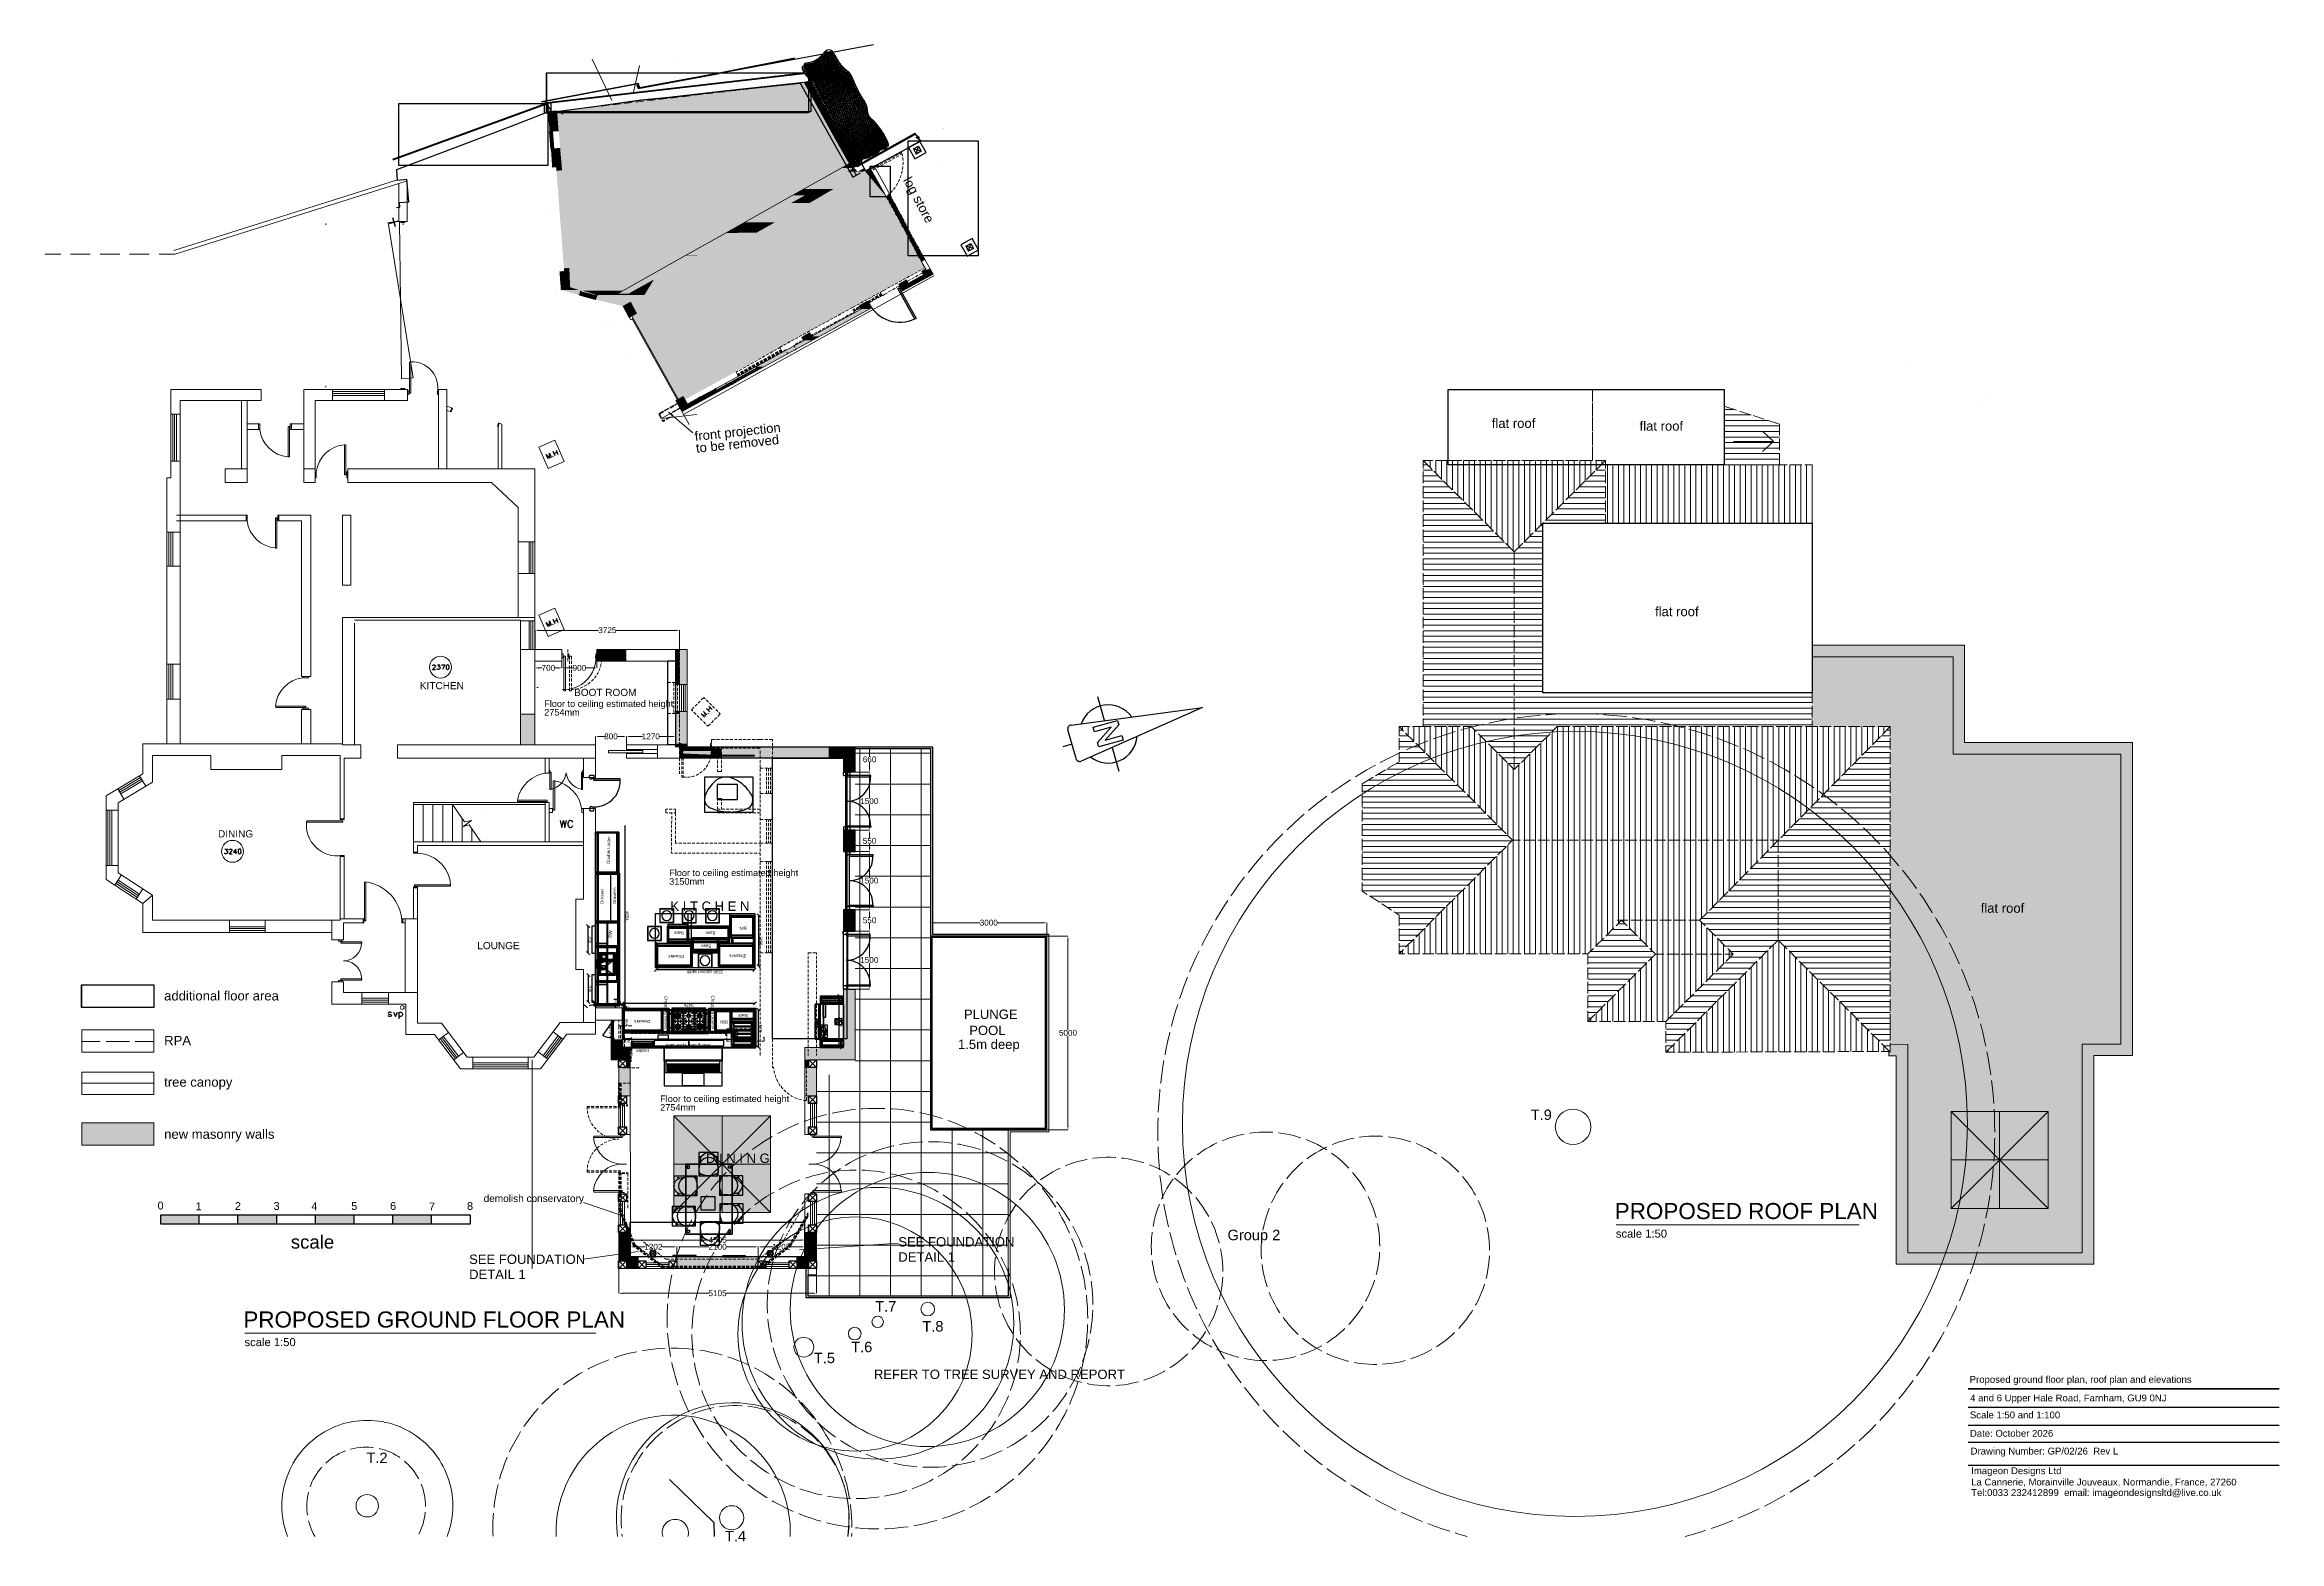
# Model space of a CAD drawing. Header units: millimetres. Extents: x -5841 to 140562, y 1006 to 102310.
# Drawn here: x 82862 to 140562, y 1542 to 40184 of the extents above; entities that cross this region are included whole.
import ezdxf

# ---------------------------------------------------------------- set-up
doc = ezdxf.new("R2010")
doc.units = ezdxf.units.MM
doc.header["$LTSCALE"] = 10
for name, color, linetype in [('PDF18_0', 7, 'Continuous'), ('PDF18_1-Dim-01', 7, 'Continuous'), ('PDF18_1-EeAa_3D-01', 7, 'Continuous'), ('PDF18_1-Electrical_App-01', 7, 'Continuous'), ('PDF18_2d', 1, 'Continuous'), ('PDF18_A010T4', 7, 'Continuous'), ('PDF18_L901G2', 7, 'Continuous'), ('PDF18_Q-Arch_Door-01', 7, 'Continuous'), ('PDF18_Q-Arch_Wall-01', 7, 'Continuous'), ('PDF18_Q-Arch_Window-01', 7, 'Continuous'), ('PDF18_Q-Ceiling-01', 7, 'Continuous'), ('PDF18_Q-Floor-01', 7, 'Continuous'), ('PDF18_Q-WallDim-01', 7, 'Continuous'), ('PDF18_Text', 7, 'Continuous'), ('PDF18_WALLS', 7, 'Continuous')]:
    doc.layers.add(name, color=color, linetype=linetype)
for name, color, linetype, true_color in [('PDF18_02_GENERAL_FEATURE', 8, 'Continuous', 0x767676), ('PDF18_1-Base-01', 31, 'Continuous', 0xddc16e), ('PDF18_1-Cab-01', 251, 'Continuous', 0x545454), ('PDF18_1-Cab_2D-01', 251, 'Continuous', 0x545454), ('PDF18_1-Cab_Back-01', 31, 'Continuous', 0xddc16e), ('PDF18_1-Cab_Frame-01', 31, 'Continuous', 0xddc16e), ('PDF18_1-Cab_Front-01', 31, 'Continuous', 0xddc16e), ('PDF18_1-Cab_IComp-01', 31, 'Continuous', 0xddc16e), ('PDF18_1-Cab_Inside-01', 31, 'Continuous', 0xddc16e), ('PDF18_1-Cab_Outside-01', 31, 'Continuous', 0xddc16e), ('PDF18_1-Shape-01', 140, 'Continuous', 0x00bfff), ('PDF18_1_DRAWING', 72, 'Continuous', 0x5cb800), ('PDF18_24_BUILDINGS_OR_STRUCTURE', 8, 'Continuous', 0x767676), ('PDF18_BMAD-FLOORS', 30, 'Continuous', 0xf26722), ('PDF18_BUILDINGS', 251, 'Continuous', 0x636466), ('PDF18_F-2DFurniture-01', 251, 'Continuous', 0x545454), ('PDF18_F-Furniture-01', 11, 'Continuous', 0xdd6e8a), ('PDF18_HEIGHTS', 9, 'Continuous', 0xc7c8ca), ('PDF18_KD - WALL - LOADBEARING', 253, 'Continuous', 0xc0ab87), ('PDF18_SURVEY_POINTS', 251, 'Continuous', 0x636466)]:
    doc.layers.add(name, color=color, linetype=linetype, true_color=true_color)
doc.styles.add('PDF ArialMT', font='arial.ttf')
doc.styles.add('PDF FuturaCom-Book', font='arial.ttf')
picture_1 = doc.add_image_def('image1.png', size_in_pixel=(681, 64))
picture_2 = doc.add_image_def('image2.png', size_in_pixel=(2281, 605))
picture_3 = doc.add_image_def('image3.png', size_in_pixel=(64, 64))
picture_4 = doc.add_image_def('image4.png', size_in_pixel=(64, 64))
picture_5 = doc.add_image_def('image5.png', size_in_pixel=(1557, 927))
picture_6 = doc.add_image_def('image6.png', size_in_pixel=(612, 2246))
picture_7 = doc.add_image_def('image7.png', size_in_pixel=(1380, 2192))
picture_8 = doc.add_image_def('image8.png', size_in_pixel=(183, 587))
picture_9 = doc.add_image_def('image9.png', size_in_pixel=(64, 64))
picture_10 = doc.add_image_def('image10.png', size_in_pixel=(64, 64))
picture_11 = doc.add_image_def('image11.png', size_in_pixel=(64, 64))
picture_12 = doc.add_image_def('image12.png', size_in_pixel=(64, 64))
picture_13 = doc.add_image_def('image13.png', size_in_pixel=(64, 64))
picture_14 = doc.add_image_def('image14.png', size_in_pixel=(64, 64))
picture_15 = doc.add_image_def('image15.png', size_in_pixel=(64, 64))
picture_16 = doc.add_image_def('image16.png', size_in_pixel=(64, 64))
picture_17 = doc.add_image_def('image17.png', size_in_pixel=(64, 64))
picture_18 = doc.add_image_def('image18.png', size_in_pixel=(64, 64))
picture_19 = doc.add_image_def('image19.png', size_in_pixel=(64, 64))
picture_20 = doc.add_image_def('image20.png', size_in_pixel=(64, 64))
picture_21 = doc.add_image_def('image21.png', size_in_pixel=(64, 64))
picture_22 = doc.add_image_def('image22.png', size_in_pixel=(283, 1420))
picture_23 = doc.add_image_def('image23.png', size_in_pixel=(325, 2133))
picture_24 = doc.add_image_def('image24.png', size_in_pixel=(84, 53))
picture_25 = doc.add_image_def('image25.png', size_in_pixel=(64, 64))
picture_26 = doc.add_image_def('image26.png', size_in_pixel=(505, 1213))
picture_27 = doc.add_image_def('image27.png', size_in_pixel=(318, 2147))
picture_28 = doc.add_image_def('image28.png', size_in_pixel=(318, 2147))
picture_29 = doc.add_image_def('image29.png', size_in_pixel=(318, 2147))
picture_30 = doc.add_image_def('image30.png', size_in_pixel=(251, 162))
picture_31 = doc.add_image_def('image31.png', size_in_pixel=(936, 570))

msp = doc.modelspace()

# ---------------------------------------------------------------- texts
at = {"layer": 'PDF18_Text', "attachment_point": 4, "style": 'PDF ArialMT'}
for s, insert, char_height, rotation in [('log store', (105095, 36731.1), 241.4, 298.020742), ('front projection', (99648.8, 30035.3), 241.4, 6.080776), ('to be removed', (99677.3, 29763.3), 241.4, 6.097494), ('Double Larder', (97415.9, 19034.8), 80.467, 89.148356), ('Dresser', (97248.7, 18001.8), 80.47, 89.225358), ('Drawers', (97573.6, 18004.8), 80.47, 89.41809), ('DW', (97462.5, 17129.5), 80.47, 88.048928), ('4654', (97901.2, 17817.1), 80.47, 270), ('BIN', (100989.8, 17373.9), 80.47, 181.625561), ('700', (96943.4, 17171.5), 80.47, 270), ('Base', (99363.8, 17250.1), 80.47, 181.191875), ('Base', (100070.8, 16911.4), 80.47, 181.191875), ('Base', (100178.8, 17250.1), 80.47, 181.191875), ('1356', (101350.3, 17176.8), 80.47, 270), ('Drawers', (99379.9, 16639.4), 80.47, 180), ('2536 cabinet width', (100379, 16245.7), 80.467, 180), ('Drawers', (100957.9, 16653.2), 80.47, 180), ('700', (96948.7, 15908.9), 80.47, 270), ('Chopping Boards', (98893.9, 15621.4), 80.467, 270.488656), ('Chopping Boards', (100101.5, 15634.1), 80.467, 270.488656), ('97', (97686.6, 15485.8), 80.47, 180), ('855', (97874.7, 15032.6), 80.47, 270), ('97', (97913.9, 15354.3), 80.47, 270), ('Drawers', (98501.5, 14964.1), 80.47, 180), ('3426', (99617, 15382.1), 80.47, 180), ('Base', (101016.1, 15117.5), 80.47, 181.427835), ('Open shelf', (103489.9, 15487.9), 80.47, 179.000151), ('1323', (103427.9, 15083.4), 80.47, 270), ('1075', (97472.5, 14889.7), 80.47, 270), ('200', (97975.5, 14460.3), 80.47, 180), ('BIN', (100496.5, 14950.3), 80.47, 180), ('978', (101344, 14874.9), 80.47, 270), ('Hidden', (98477.5, 14209.5), 80.47, 180.511183), ('Base', (98475.4, 14342.8), 80.47, 180.477833), ('Sliding door spice cabs', (100061.5, 14354.4), 80.467, 180)]:
    msp.add_mtext(s, dxfattribs=dict(at, insert=insert, char_height=char_height, rotation=rotation))
at = {"layer": 'PDF18_Text', "attachment_point": 4}
for s, insert, char_height, style in [('flat roof', (120226.3, 30407.5), 241.4, 'PDF ArialMT'), ('flat roof', (124042.7, 30336.6), 241.4, 'PDF ArialMT'), ('flat roof', (124442.7, 25546.5), 241.4, 'PDF ArialMT'), ('3725', (97155.3, 25065.5), 150.88, 'PDF ArialMT'), ('KITCHEN', (92549.4, 23633.7), 185.2, 'PDF ArialMT'), ('BOOT ROOM', (96531.9, 23459), 185.2, 'PDF ArialMT'), ('DINING', (87338, 19807.7), 185.2, 'PDF ArialMT'), ('K I T C H E N', (99016.9, 17939.1), 241.401, 'PDF ArialMT'), ('flat roof', (132851.3, 17889.3), 241.4, 'PDF ArialMT'), ('3000', (107004.3, 17514.2), 150.88, 'PDF ArialMT'), ('LOUNGE', (94033.2, 16921.6), 185.2, 'PDF ArialMT'), ('additional floor area', (85946.3, 15625.5), 241.401, 'PDF ArialMT'), ('PLUNGE', (106596.8, 15148.2), 241.4, 'PDF ArialMT'), ('RPA', (85946.3, 14471.9), 241.4, 'PDF ArialMT'), ('1.5m deep', (106444.4, 14337.5), 241.4, 'PDF ArialMT'), ('POOL', (106734.4, 14732.3), 241.4, 'PDF ArialMT'), ('5000', (109049, 14669.3), 150.88, 'PDF ArialMT'), ('tree canopy', (85946.3, 13362.8), 241.401, 'PDF ArialMT'), ('new masonry walls', (85946.3, 12018.7), 241.401, 'PDF ArialMT'), ('D I N I N G', (99935.6, 11431.3), 241.401, 'PDF ArialMT'), ('demolish conservatory', (94196.1, 10367.3), 185.205, 'PDF ArialMT'), ('0', (85775.9, 10208), 201.2, 'PDF ArialMT'), ('1', (86757, 10191), 201.2, 'PDF ArialMT'), ('2', (87773, 10197.4), 201.2, 'PDF ArialMT'), ('3', (88770, 10198.4), 201.2, 'PDF ArialMT'), ('4', (89745.8, 10190), 201.2, 'PDF ArialMT'), ('5', (90775.6, 10196.3), 201.2, 'PDF ArialMT'), ('6', (91781, 10199.5), 201.2, 'PDF ArialMT'), ('7', (92783.3, 10186.8), 201.2, 'PDF ArialMT'), ('8', (93767.5, 10197.4), 201.2, 'PDF ArialMT'), ('PROPOSED ROOF PLAN', (123401.3, 10066.5), 414.984, 'PDF FuturaCom-Book'), ('scale', (89216.6, 9267.9), 343.56, 'PDF FuturaCom-Book'), ('SEE FOUNDATION', (104903.5, 9272.3), 241.401, 'PDF ArialMT'), ('scale 1:50', (123430.9, 9484), 207.49, 'PDF FuturaCom-Book'), ('SEE FOUNDATION', (93820.4, 8822.5), 241.401, 'PDF ArialMT'), ('DETAIL 1', (104903.5, 8882.8), 241.4, 'PDF ArialMT'), ('DETAIL 1', (93820.4, 8433), 241.4, 'PDF ArialMT'), ('PROPOSED GROUND FLOOR PLAN', (87991, 7266.1), 414.984, 'PDF FuturaCom-Book'), ('scale 1:50', (88020.7, 6683.6), 207.49, 'PDF FuturaCom-Book'), ('REFER TO TREE SURVEY AND REPORT', (104272.7, 5851.7), 241.401, 'PDF ArialMT'), ('Proposed ground floor plan, roof plan and elevations', (132566.6, 5694.6), 176.524, 'PDF ArialMT'), ('4 and 6 Upper Hale Road, Farnham, GU9 0NJ', (132578.3, 5216.2), 176.524, 'PDF ArialMT'), ('Scale 1:50 and 1:100', (132573, 4803.4), 176.524, 'PDF ArialMT'), ('Date: October 2026', (132573, 4328.2), 176.524, 'PDF ArialMT'), ('Drawing Number: GP/02/26  Rev L', (132591, 3844.6), 176.524, 'PDF ArialMT'), ('Tel:0033 232412899  email: imageondesignsltd@live.co.uk', (132605.8, 2773.5), 176.524, 'PDF ArialMT'), ('La Cannerie, Morainville Jouveaux, Normandie, France, 27260', (132605.8, 3055.1), 176.524, 'PDF ArialMT')]:
    msp.add_mtext(s, dxfattribs=dict(at, insert=insert, char_height=char_height, style=style))
at = {"layer": 'PDF18_Text', "color": 1, "attachment_point": 4, "style": 'PDF ArialMT'}
for s, insert, char_height in [('700', (95691.6, 24093.9), 150.88), ('900', (96491.7, 24092.9), 150.88), ('Floor to ceiling estimated height', (95759.3, 23144.1), 168.981), ('2754mm', (95759.3, 22945.1), 168.98), ('800', (97307.7, 22323.3), 150.88), ('1270', (98277.1, 22323.3), 150.88), ('660', (103985.9, 21730.7), 150.88), ('1500', (103920.3, 20651.1), 150.88), ('550', (103984.8, 19625.6), 150.88), ('3150mm', (98986.2, 18578.4), 168.98), ('Floor to ceiling estimated height', (98986.2, 18777.3), 168.981), ('1500', (103920.3, 18601.1), 150.88), ('550', (103984.8, 17575.6), 150.88), ('1500', (103920.3, 16551.1), 150.88), ('2754mm', (98753.4, 12743.7), 168.98), ('Floor to ceiling estimated height', (98753.4, 12942.6), 168.981), ('4505', (100003.3, 9321.5), 150.88), ('1202', (98343.8, 9145.8), 150.88), ('2100', (100002.3, 9145.8), 150.88), ('1202', (101645.9, 9145.8), 150.88), ('5105', (100000.1, 7945.6), 150.88)]:
    msp.add_mtext(s, dxfattribs=dict(at, insert=insert, char_height=char_height))
at = {"layer": 'PDF18_Text', "color": 114, "true_color": 0x136734, "char_height": 269.74, "attachment_point": 4, "style": 'PDF FuturaCom-Book'}
for s, insert in [('T.9', (121233.8, 12553.2)), ('Group 2', (113404.1, 9409.9)), ('T.7', (104306.6, 7608.6)), ('T.8', (105524.7, 7091.1)), ('T.5', (102723.3, 6274)), ('T.6', (103687.4, 6557.7)), ('T.2', (91169.3, 3695.9)), ('T.4', (100426.6, 1676.6))]:
    msp.add_mtext(s, dxfattribs=dict(at, insert=insert))
at = {"layer": 'PDF18_Text', "color": 60, "true_color": 0xa5dd00, "insert": (132605.8, 3337.6), "char_height": 176.524, "attachment_point": 4, "style": 'PDF ArialMT'}
msp.add_mtext('Imageon Designs Ltd', dxfattribs=at)

# ---------------------------------------------------------------- linework, layer by layer
at = {"layer": 'PDF18_0', "lineweight": 0}
for points in [[(96997.5, 39813.3), (97505.5, 38746.5)], [(98222, 39642.9), (98066.4, 38961.3)], [(102369.5, 39194.2), (102744.1, 39272.5)], [(98148.9, 39142.3), (98182.8, 39053.4)], [(96171, 37510.4), (95933.9, 37489.2), (95897.9, 37940.1), (96130.7, 37960.2)], [(95923.3, 37941.1), (95959.3, 37491.3)], [(95947.7, 37943.2), (95983.6, 37493.5)], [(95973.1, 37945.4), (96009, 37495.6)], [(105335.9, 37880.8), (105448.1, 37779.2), (105377.2, 37791.9), (105494.6, 37699.8)], [(103640.5, 37115.6), (103821.5, 36804.5)], [(104180.2, 36995), (104585.6, 36267.9)], [(104276.5, 37045.8), (104681.9, 36318.7)], [(85815.4, 34777.8), (86230.3, 34777.8), (92002.3, 36597.1)], [(91971.6, 36693.4), (86199.6, 34873.1)], [(90117.4, 35566.3), (90117.4, 35531.4)], [(92059.4, 35617.1), (92158.9, 35617.1)], [(92117.6, 35531.4), (92117.6, 35566.3)], [(82861.7, 34777.8), (83275.5, 34777.8)], [(83529.5, 34777.8), (84037.5, 34777.8)], [(84291.5, 34777.8), (84799.5, 34777.8)], [(85053.5, 34777.8), (85561.4, 34777.8)], [(105332.7, 35102.7), (105589.9, 34636), (105801.6, 34260.3), (105012.1, 33827.5), (104914.7, 34003.2), (105111.5, 34111.1), (105160.2, 34023.3)], [(105821.7, 34215.9), (99355.4, 30637.7)], [(105503.1, 34586.3), (105664, 34299.5), (104963.4, 33915.3)], [(105616.3, 34385.2), (105507.3, 34327), (105555, 34239.2)], [(105755, 34341.8), (105707.4, 34429.7)], [(104172.8, 33482.5), (99457, 30902.3), (99343.8, 31102.3), (99155.4, 30998.6), (99318.4, 30711.8), (104187.6, 33376.6), (104091.3, 33552.3), (103894.5, 33444.4), (103942.1, 33356.5)], [(104140, 33464.5), (104091.3, 33552.3)], [(104134.7, 33519.5), (104115.7, 33510)], [(104174.9, 33401), (104115.7, 33508.9)], [(104962.3, 33915.3), (104914.7, 34003.2)], [(104923.2, 33950.2), (104939, 33958.7)], [(104969.7, 33862.4), (104986.7, 33871.9)], [(97958.4, 33140.6), (97992.3, 33080.3), (98055.8, 33117.4), (98023, 33176.6)], [(99190.3, 31018.7), (98029.3, 33101.5)], [(99219.9, 31034.6), (98055.8, 33117.4)], [(104191.9, 33410.5), (104174.9, 33402)], [(104174.9, 33401), (104174.9, 33401)], [(102659.4, 32654.9), (102611.8, 32742.7), (102413.9, 32634.8), (102462.6, 32546.9)], [(100179.8, 31299.2), (100228.5, 31210.3), (101281.5, 31786), (101232.8, 31876)], [(101253, 31838.9), (100199.9, 31263.2)], [(101262.5, 31822), (100209.5, 31245.2)], [(101272, 31804), (100219, 31228.3)], [(86117.1, 29428.1), (86117.1, 30647.3), (86117.1, 31278), (88447.4, 31278), (86117.1, 31278)], [(86356.2, 22129), (86356.2, 30993.3), (88447.4, 30993.3), (88447.4, 31278)], [(90229.6, 31278), (90891.1, 31278), (90291, 31278), (90291, 30993.3), (90891.1, 30993.3), (89845.5, 30993.3), (89845.5, 29230.2), (89556.5, 29230.2)], [(89845.5, 29230.2), (89845.5, 28876.7), (89556.5, 28876.7), (89556.5, 31278), (90891.1, 31278)], [(90117.4, 31374.3), (90117.4, 31339.4)], [(90291, 31278), (90291, 30993.3)], [(90291, 31227.2), (91631.9, 31227.2)], [(90291, 31177.5), (91631.9, 31177.5)], [(90795.8, 31278), (92231.9, 31278), (92231.9, 30993.3), (90795.8, 30993.3)], [(91631.9, 31278), (91631.9, 30993.3)], [(92231.9, 31248.4), (92261.6, 31248.4), (92261.6, 31147.9), (92231.9, 31147.9)], [(93032, 31248.4), (93002.4, 31248.4), (93002.4, 31147.9), (93032, 31147.9)], [(93246.9, 30993.3), (93246.9, 31278), (93032, 31278), (93032, 30993.3)], [(93032, 31278), (93032, 29230.2)], [(93246.9, 31278), (93246.9, 29230.2)], [(119101.3, 30961.6), (119101.3, 31278), (119427.2, 31278)], [(119502.4, 31278), (119802.9, 31278)], [(119878.1, 31278), (120177.6, 31278)], [(120252.7, 31278), (120552.2, 31278)], [(120627.4, 31278), (120927.9, 31278)], [(121003.1, 31278), (121302.6, 31278)], [(121377.7, 31278), (121677.2, 31278)], [(121752.3, 31278), (122052.9, 31278)], [(122128, 31278), (122427.5, 31278)], [(122502.7, 31278), (122828.6, 31278), (122828.6, 30961.6)], [(122828.6, 31012.4), (122828.6, 31278), (122992.7, 31278)], [(123067.8, 31278), (123367.3, 31278)], [(123442.5, 31278), (123742, 31278)], [(123817.1, 31278), (124117.7, 31278)], [(124192.8, 31278), (124492.3, 31278)], [(124567.4, 31278), (124866.9, 31278)], [(124942.1, 31278), (125242.6, 31278)], [(125317.8, 31278), (125617.3, 31278)], [(125692.4, 31278), (125991.9, 31278)], [(126016.3, 31278), (126231.1, 31278), (126231.1, 30993.3)], [(126231.1, 31278), (126231.1, 31096), (126231.1, 31278), (126067.1, 31278)], [(86117.1, 30647.3), (86356.2, 30647.3)], [(86167.8, 29428.1), (86167.8, 30647.3)], [(86217.6, 29428.1), (86217.6, 30647.3)], [(86267.3, 29428.1), (86267.3, 30647.3)], [(88092.9, 29230.2), (87520.4, 29230.2), (87520.4, 28876.7), (88092.9, 28876.7), (88092.9, 30993.3)], [(87942.6, 29230.2), (87942.6, 30993.3)], [(90291, 31127.7), (91631.9, 31127.7)], [(93246.9, 30847.3), (93389.7, 30801.8), (93359, 30706.5), (93246.9, 30742.5)], [(98789.2, 30534), (99704.6, 30631.4)], [(98967, 30697), (99598.8, 30164.7)], [(99155.4, 30998.6), (99318.4, 30711.8)], [(119101.3, 30586.9), (119101.3, 30887.5)], [(122828.6, 30637.7), (122828.6, 30937.2)], [(122828.6, 30887.5), (122828.6, 30586.9)], [(126548.6, 30745.7), (126231.1, 30847.3), (126374, 30801.8)], [(126906.3, 30630.3), (126620.6, 30722.4)], [(127263, 30516), (126977.2, 30608.1)], [(88092.9, 30393.3), (88415.7, 30393.3), (88415.7, 30244.1), (88092.9, 30244.1)], [(88386.1, 30244.1), (88386.1, 30393.3)], [(89556.5, 30244.1), (89201, 30244.1), (89201, 30393.3), (89556.5, 30393.3)], [(89231.6, 30393.3), (89231.6, 30244.1)], [(94668.2, 29230.2), (94668.2, 30390.1), (94580.3, 30418.7), (94549.6, 30323.4), (94568.7, 30317.1), (94568.7, 29230.2)], [(94599.4, 30412.3), (94568.7, 30317.1)], [(119101.3, 30212.3), (119101.3, 30511.8)], [(119101.3, 29836.6), (119101.3, 30137.2)], [(122828.6, 30263.1), (122828.6, 30562.6)], [(122828.6, 30511.8), (122828.6, 30212.3)], [(122828.6, 29887.4), (122828.6, 30188)], [(122828.6, 30137.2), (122828.6, 29836.6)], [(126469.2, 29941.4), (127499, 29941.4), (127215.3, 30202.8)], [(127333.9, 30492.8), (127652.4, 30390.1), (127652.4, 30089.5), (127652.4, 30390.1), (127563.5, 30418.7)], [(86017.6, 28997.4), (86117.1, 28997.4), (86117.1, 29428.1), (86356.2, 29428.1)], [(118451.5, 29237.6), (118451.5, 29446.1), (118706.5, 29446.1)], [(118451.5, 29446.1), (118674.8, 29223.8)], [(119081.2, 29446.1), (118781.7, 29446.1)], [(119427.2, 29446.1), (119101.3, 29446.1), (119101.3, 29762.5)], [(119456.9, 29446.1), (119156.3, 29446.1)], [(119802.9, 29446.1), (119502.4, 29446.1)], [(119831.5, 29446.1), (119532, 29446.1)], [(120177.6, 29446.1), (119878.1, 29446.1)], [(120206.2, 29446.1), (119906.7, 29446.1)], [(120552.2, 29446.1), (120252.7, 29446.1)], [(120581.9, 29446.1), (120281.3, 29446.1)], [(120927.9, 29446.1), (120627.4, 29446.1)], [(120956.5, 29446.1), (120657, 29446.1)], [(121302.6, 29446.1), (121003.1, 29446.1)], [(121331.1, 29446.1), (121031.6, 29446.1)], [(121677.2, 29446.1), (121377.7, 29446.1)], [(121706.8, 29446.1), (121406.3, 29446.1)], [(122052.9, 29446.1), (121752.3, 29446.1)], [(122081.5, 29446.1), (121782, 29446.1)], [(122427.5, 29446.1), (122128, 29446.1)], [(122456.1, 29446.1), (122156.6, 29446.1)], [(122828.6, 29762.5), (122828.6, 29446.1), (122502.7, 29446.1)], [(122831.8, 29446.1), (122531.3, 29446.1)], [(122828.6, 29547.7), (122828.6, 29812.3)], [(123162, 29237.6), (123162, 29446.1), (122907, 29446.1)], [(123162, 29446.1), (122938.7, 29223.8)], [(126045.9, 29338.1), (126231.1, 29338.1), (126231.1, 29520.2), (126231.1, 29338.1)], [(127499, 29941.4), (127215.3, 29680)], [(86017.6, 22129), (86017.6, 28997.4), (86017.6, 27598.3), (86356.2, 27598.3), (86017.6, 27598.3)], [(95518, 25398.1), (95518, 29230.2), (90690, 29230.2), (90690, 28876.7), (94400.4, 28876.7), (95088.3, 28230.1), (95088.3, 25398.1)], [(95518, 28729.6), (95518, 29230.2)], [(118451.5, 28861.9), (118451.5, 29162.5)], [(118727.7, 29170.9), (118939.4, 28958.2)], [(118992.3, 28905.3), (119205, 28693.6)], [(122620.2, 28905.3), (122408.5, 28693.6)], [(122885.8, 29170.9), (122673.1, 28958.2)], [(123161, 29338.1), (123356.7, 29338.1)], [(123346.2, 29338.1), (123162, 29338.1)], [(123162, 29162.5), (123162, 28863)], [(123721.9, 29338.1), (123421.3, 29338.1)], [(123431.9, 29338.1), (123731.4, 29338.1)], [(124096.5, 29338.1), (123795.9, 29338.1)], [(123806.5, 29338.1), (124107.1, 29338.1)], [(124471.1, 29338.1), (124171.6, 29338.1)], [(124182.2, 29338.1), (124481.7, 29338.1)], [(124846.8, 29338.1), (124546.3, 29338.1)], [(124556.9, 29338.1), (124856.4, 29338.1)], [(125221.5, 29338.1), (124920.9, 29338.1)], [(124931.5, 29338.1), (125232.1, 29338.1)], [(125596.1, 29338.1), (125296.6, 29338.1)], [(125307.2, 29338.1), (125606.7, 29338.1)], [(125970.8, 29338.1), (125671.3, 29338.1)], [(125681.8, 29338.1), (125981.3, 29338.1)], [(126056.5, 29338.1), (126357, 29338.1)], [(126432.2, 29338.1), (126731.7, 29338.1)], [(126806.8, 29338.1), (127106.3, 29338.1)], [(127181.5, 29338.1), (127482, 29338.1)], [(127557.2, 29338.1), (127856.7, 29338.1)], [(127931.8, 29338.1), (128231.3, 29338.1)], [(128502.2, 29183.6), (128502.2, 29338.1), (128306.4, 29338.1)], [(128502.2, 25398.1), (128502.2, 29230.2), (128502.2, 28729.6)], [(128502.2, 28807.9), (128502.2, 29108.5)], [(118451.5, 28487.3), (118451.5, 28787.8)], [(118451.5, 28112.6), (118451.5, 28412.1)], [(119257.9, 28639.7), (119469.6, 28428)], [(119522.5, 28375.1), (119735.2, 28163.4)], [(122089.9, 28375.1), (121878.3, 28163.4)], [(122355.6, 28639.7), (122142.9, 28428)], [(123162, 28787.8), (123162, 28487.3)], [(123162, 28413.2), (123162, 28112.6)], [(128502.2, 28433.3), (128502.2, 28733.9)], [(128502.2, 28058.7), (128502.2, 28358.2)], [(86017.6, 26928.4), (86017.6, 27889.3)], [(86261, 28037.5), (88092.9, 28037.5), (88092.9, 27889.3), (86261, 27889.3)], [(88063.3, 27889.3), (88063.3, 28037.5)], [(88908.9, 28037.5), (88908.9, 27889.3)], [(118451.5, 27736.9), (118451.5, 28037.5)], [(119788.1, 28109.5), (119999.8, 27897.8)], [(120053.8, 27844.9), (120265.4, 27632.2)], [(121559.7, 27844.9), (121348.1, 27632.2)], [(121543.9, 27550.7), (121543.9, 27829), (121797.9, 27829)], [(121825.4, 28109.5), (121612.7, 27897.8)], [(121873, 27829), (122173.6, 27829)], [(122248.7, 27829), (122548.2, 27829)], [(122623.3, 27829), (122922.8, 27829)], [(122998, 27829), (123298.5, 27829)], [(123162, 28037.5), (123162, 27829)], [(123373.7, 27829), (123673.2, 27829)], [(123748.3, 27829), (124047.8, 27829)], [(124123, 27829), (124423.5, 27829)], [(124498.7, 27829), (124798.2, 27829)], [(124873.3, 27829), (125172.8, 27829)], [(125247.9, 27829), (125548.5, 27829)], [(125623.6, 27829), (125923.1, 27829)], [(125998.3, 27829), (126297.8, 27829)], [(126372.9, 27829), (126673.5, 27829)], [(126748.6, 27829), (127048.1, 27829)], [(127123.3, 27829), (127422.8, 27829)], [(127497.9, 27829), (127798.5, 27829)], [(127873.6, 27829), (128173.1, 27829)], [(128248.2, 27829), (128502.2, 27829)], [(128502.2, 27683), (128502.2, 27983.5)], [(86067.3, 26717.8), (86067.3, 27598.3)], [(86117.1, 26717.8), (86117.1, 27598.3)], [(86167.8, 26717.8), (86167.8, 27598.3)], [(95088.3, 27350.6), (95518, 27350.6), (95518, 26389.7)], [(95368.8, 27350.6), (95368.8, 26530.5)], [(95418.5, 27350.6), (95418.5, 26530.5)], [(95468.2, 27350.6), (95468.2, 26530.5)], [(118451.5, 27362.3), (118451.5, 27662.8)], [(118451.5, 26987.6), (118451.5, 27287.1)], [(120318.3, 27579.2), (120531.1, 27367.6)], [(120584, 27314.7), (120806.2, 27091.4), (121029.5, 27314.7)], [(121295.2, 27579.2), (121082.4, 27367.6)], [(121543.9, 27176), (121543.9, 27476.6)], [(128502.2, 27308.3), (128502.2, 27608.9)], [(128502.2, 26933.7), (128502.2, 27233.2)], [(118451.5, 26613), (118451.5, 26912.5)], [(120806.2, 27091.4), (120806.2, 26754.8)], [(120806.2, 26679.7), (120806.2, 26380.2)], [(121543.9, 26801.4), (121543.9, 27100.9)], [(121543.9, 26425.7), (121543.9, 26726.2)], [(128502.2, 26558), (128502.2, 26858.5)], [(95088.3, 26530.5), (95518, 26530.5)], [(118451.5, 26237.3), (118451.5, 26537.9)], [(118451.5, 25862.7), (118451.5, 26162.2)], [(120806.2, 26305), (120806.2, 26004.5)], [(121543.9, 26051), (121543.9, 26351.6)], [(121543.9, 25676.4), (121543.9, 25975.9)], [(128502.2, 26183.3), (128502.2, 26483.9)], [(128502.2, 25808.7), (128502.2, 26108.2)], [(95518, 22108.9), (95518, 22898.4), (95518, 24508), (95518, 25398.1), (90547.1, 25398.1), (90547.1, 22108.9), (91025.5, 22108.9), (91025.5, 21758.6), (90592.6, 21758.6), (90592.6, 20178.5), (90492.1, 20178.5), (90492.1, 21828.4), (88982.9, 21828.4), (88982.9, 21468.6), (87153.1, 21468.6), (87153.1, 21828.4), (85642.9, 21828.4), (85642.9, 21138.4), (84760.3, 20610.3), (84761.4, 18804.8), (85642.9, 18227), (85642.9, 17575.1), (90492.1, 17576.1), (90492.1, 19246.1), (90592.6, 19246.1), (90592.6, 17611.1), (91102.7, 17611.1), (90492.1, 17611.1)], [(118451.5, 25488), (118451.5, 25787.5)], [(118451.5, 25112.3), (118451.5, 25412.9)], [(120806.2, 25930.4), (120806.2, 25629.8)], [(120806.2, 25554.7), (120806.2, 25255.2)], [(121543.9, 25300.7), (121543.9, 25601.3)], [(128502.2, 25433), (128502.2, 25733.6)], [(90861.4, 25328.2), (95148.6, 25328.2), (95148.6, 24568.4), (95518, 24568.4), (95148.6, 24568.4), (95148.6, 22898.4), (95518, 22898.4)], [(90861.4, 22108.9), (90861.4, 25248.8)], [(95518, 25308.1), (95148.6, 25308.1), (95148.6, 25248.8)], [(95368.8, 24568.4), (95368.8, 25308.1)], [(95418.5, 24568.4), (95418.5, 25308.1)], [(95468.2, 24568.4), (95468.2, 25308.1)], [(95528.6, 24558.8), (95528.6, 25063.6)], [(95628.1, 25062.6), (97165.8, 25062.6)], [(99153.3, 25062.6), (97615.6, 25062.6)], [(99252.8, 24558.8), (99252.8, 25063.6)], [(118451.5, 24737.7), (118451.5, 25037.2)], [(120806.2, 25180.1), (120806.2, 24879.5)], [(121543.9, 24926.1), (121543.9, 25226.6)], [(121543.9, 24551.4), (121543.9, 24850.9)], [(128502.2, 25058.4), (128502.2, 25358.9)], [(128502.2, 24683.7), (128502.2, 24983.2)], [(95518, 24268.9), (96218.6, 24268.9), (96218.6, 24568.4), (95518, 24568.4)], [(96217.5, 24355.6), (96248.2, 24355.6), (96248.2, 24455.1), (96217.5, 24455.1)], [(97118.1, 24455.1), (97088.5, 24455.1), (97088.5, 24355.6), (97118.1, 24355.6)], [(97118.1, 24568.4), (97268.4, 24568.4)], [(97118.1, 24268.9), (97268.4, 24268.9)], [(99452.8, 22058.1), (99452.8, 24568.4), (97268.4, 24568.4), (98018.8, 24568.4), (97268.4, 24568.4), (97868.5, 24568.4)], [(97912.9, 24268.9), (99153.3, 24268.9), (98018.8, 24268.9), (97268.4, 24268.9), (97868.5, 24268.9)], [(99252.8, 22058.1), (99153.3, 22058.1), (99153.3, 22108.9), (99153.3, 24268.9), (97268.4, 24268.9), (98018.8, 24268.9)], [(99153.3, 24225.5), (99153.3, 24568.4)], [(99452.8, 23738.6), (99452.8, 24558.8)], [(118451.5, 24363), (118451.5, 24662.5)], [(118451.5, 23987.3), (118451.5, 24287.9)], [(120806.2, 24805.4), (120806.2, 24504.9)], [(120806.2, 24429.7), (120806.2, 24130.2)], [(121543.9, 24175.7), (121543.9, 24476.3)], [(128502.2, 24676.3), (132437, 24676.3), (132437, 22166), (136771.8, 22166), (136771.8, 14081.6), (135771.7, 14081.6), (135771.7, 8693.8), (130667.5, 8693.8), (130667.5, 14076.3), (130477, 14080.5), (130477, 14188.5)], [(128502.2, 24308), (128502.2, 24608.6)], [(128502.2, 24376.8), (132137.5, 24376.8), (132137.5, 21866.5), (136472.3, 21866.5), (136472.3, 14381.1), (135472.2, 14381.1), (135472.2, 8993.3), (130967, 8993.3), (130967, 14368.4), (130517.2, 14380)], [(86356.2, 24188.4), (86017.6, 24188.4), (86017.6, 23288.9), (86356.2, 23288.9)], [(86067.3, 23288.9), (86067.3, 24188.4)], [(86117.1, 23288.9), (86117.1, 24188.4)], [(86167.8, 23288.9), (86167.8, 24188.4)], [(99153.3, 23663.5), (99452.8, 23663.5), (99452.8, 22964), (99153.3, 22964)], [(99303.6, 23663.5), (99303.6, 22964)], [(99353.3, 23663.5), (99353.3, 22964)], [(99403, 23663.5), (99403, 22964)], [(118451.5, 23612.7), (118451.5, 23912.2)], [(120806.2, 24055.1), (120806.2, 23754.5)], [(120806.2, 23680.4), (120806.2, 23379.9)], [(121543.9, 23801.1), (121543.9, 24101.6)], [(121797.9, 23448.7), (121543.9, 23448.7), (121543.9, 23725.9)], [(128502.2, 23933.4), (128502.2, 24233.9)], [(128502.2, 23558.7), (128502.2, 23858.2)], [(118451.5, 23238.1), (118451.5, 23537.6)], [(118451.5, 22862.4), (118451.5, 23162.9)], [(120806.2, 23304.7), (120806.2, 23005.2)], [(122173.6, 23448.7), (121873, 23448.7)], [(122548.2, 23448.7), (122248.7, 23448.7)], [(122922.8, 23448.7), (122623.3, 23448.7)], [(123298.5, 23448.7), (122998, 23448.7)], [(123673.2, 23448.7), (123373.7, 23448.7)], [(124047.8, 23448.7), (123748.3, 23448.7)], [(124423.5, 23448.7), (124123, 23448.7)], [(124798.2, 23448.7), (124498.7, 23448.7)], [(125172.8, 23448.7), (124873.3, 23448.7)], [(125548.5, 23448.7), (125247.9, 23448.7)], [(125923.1, 23448.7), (125623.6, 23448.7)], [(126297.8, 23448.7), (125998.3, 23448.7)], [(126673.5, 23448.7), (126372.9, 23448.7)], [(127048.1, 23448.7), (126748.6, 23448.7)], [(127422.8, 23448.7), (127123.3, 23448.7)], [(127798.5, 23448.7), (127497.9, 23448.7)], [(128173.1, 23448.7), (127873.6, 23448.7)], [(128502.2, 23448.7), (128248.2, 23448.7)], [(128502.2, 23184.1), (128502.2, 23483.6)], [(128502.2, 22808.4), (128502.2, 23109)], [(89488.8, 22129), (89488.8, 23022.2), (89736.5, 23022.2), (89736.5, 22129)], [(95148.6, 22898.4), (95148.6, 22108.9)], [(118104.4, 22578.7), (117831.3, 22578.7), (117831.3, 22349.1)], [(117831.3, 22578.7), (117946.7, 22463.4)], [(118451.5, 22787.2), (118451.5, 22578.7), (118179.5, 22578.7)], [(118662.1, 22578.7), (118451.5, 22578.7)], [(119036.7, 22578.7), (118736.2, 22578.7)], [(119411.4, 22578.7), (119111.9, 22578.7)], [(119827.3, 22447.5), (119697.1, 22578.7), (119486.5, 22578.7)], [(120806.2, 22930.1), (120806.2, 22629.5)], [(120806.2, 22555.5), (120806.2, 22254.9)], [(122242.3, 22578.7), (121916.4, 22578.7), (121786.2, 22447.5)], [(122617, 22578.7), (122317.5, 22578.7)], [(122991.6, 22578.7), (122692.1, 22578.7)], [(123367.3, 22578.7), (123066.8, 22578.7)], [(123742, 22578.7), (123442.5, 22578.7)], [(124116.6, 22578.7), (123817.1, 22578.7)], [(124492.3, 22578.7), (124191.7, 22578.7)], [(124866.9, 22578.7), (124567.4, 22578.7)], [(125241.6, 22578.7), (124942.1, 22578.7)], [(125617.3, 22578.7), (125316.7, 22578.7)], [(125991.9, 22578.7), (125692.4, 22578.7)], [(126366.6, 22578.7), (126067.1, 22578.7)], [(126742.3, 22578.7), (126441.7, 22578.7)], [(127116.9, 22578.7), (126816.3, 22578.7)], [(127491.5, 22578.7), (127192, 22578.7)], [(127867.2, 22578.7), (127566.7, 22578.7)], [(128241.9, 22578.7), (127941.3, 22578.7)], [(128616.5, 22578.7), (128317, 22578.7)], [(128502.2, 22578.7), (128502.2, 22733.3)], [(128992.2, 22578.7), (128691.7, 22578.7)], [(129366.9, 22578.7), (129066.3, 22578.7)], [(129741.5, 22578.7), (129442, 22578.7)], [(130117.2, 22578.7), (129816.6, 22578.7)], [(130517.2, 22358.6), (130517.2, 22578.7), (130191.3, 22578.7)], [(130317.2, 22375.5), (130517.2, 22578.7)], [(87627.3, 17260.8), (85397.4, 17260.8), (85397.4, 18011.1), (84446, 18629.1), (84446, 20789.1), (85397.4, 21358.5), (85397.4, 22129), (90533.4, 22129)], [(99153.3, 22108.9), (97883.3, 22108.9), (97883.3, 21984), (98683.4, 21984)], [(98683.4, 21758.6), (98683.4, 22108.9)], [(103787.6, 22058.1), (103787.6, 21398.7), (103488.1, 21398.7), (103488.1, 21758.6)], [(117831.3, 22275), (117831.3, 21974.4)], [(117999.6, 22410.5), (118211.3, 22198.8)], [(118264.2, 22145.9), (118476.9, 21933.2)], [(119880.2, 22394.6), (120092.9, 22182.9)], [(120145.8, 22130), (120357.5, 21917.3)], [(120806.2, 22179.8), (120806.2, 21880.3)], [(121467.7, 22130), (121256, 21917.3)], [(121733.3, 22394.6), (121520.6, 22182.9)], [(129791.2, 21841.1), (130001.8, 22054.9)], [(130054.8, 22107.8), (130265.4, 22321.6)], [(130517.2, 22283.5), (130517.2, 21982.9)], [(95787.9, 21758.6), (95787.9, 21378.6), (95888.4, 21378.6), (95888.4, 21758.6)], [(96770, 21758.6), (96770, 21259), (97083.2, 21259), (97083.2, 21758.6), (97083.2, 21378.6)], [(97207, 21758.6), (97207, 21758.6)], [(98683.4, 21883.4), (97883.3, 21883.4), (97883.3, 21758.6), (99252.8, 21758.6)], [(117227, 21308.8), (117484.2, 21463.3)], [(117548.8, 21501.4), (117831.3, 21670.7), (117831.3, 21899.3)], [(118529.8, 21880.3), (118741.5, 21668.6)], [(118794.4, 21615.7), (119007.1, 21403)], [(119060, 21350), (119271.7, 21138.4)], [(120410.4, 21864.4), (120623.1, 21652.7)], [(120806.2, 21805.1), (120806.2, 21468.6), (120676.1, 21598.8)], [(120937.5, 21598.8), (120806.2, 21468.6)], [(121202, 21864.4), (120990.4, 21652.7)], [(129265.3, 21306.7), (129475.9, 21520.4)], [(129528.8, 21573.4), (129738.3, 21787.1)], [(130517.2, 21907.8), (130517.2, 21608.3)], [(130517.2, 21533.1), (130517.2, 21233.6)], [(84908.5, 20699.2), (84746.5, 20969.1), (85313.8, 21307.7), (85474.7, 21037.8)], [(84773, 20926.7), (85339.2, 21265.4)], [(84798.4, 20883.3), (85364.6, 21222)], [(84823.8, 20841), (85390, 21179.7)], [(116879.9, 20878), (116879.9, 21101.3), (117162.5, 21270.7)], [(116879.9, 20503.4), (116879.9, 20804)], [(119325.7, 21085.5), (119537.3, 20872.8)], [(119590.2, 20819.8), (119802.9, 20608.2)], [(128739.3, 20772.2), (128949.9, 20986)], [(129002.8, 21038.9), (129212.4, 21252.7)], [(130517.2, 21158.5), (130517.2, 20857.9)], [(130517.2, 20782.8), (130517.2, 20483.3)], [(84495.7, 18993.2), (84495.7, 20423)], [(84545.5, 18993.2), (84545.5, 20423)], [(84596.3, 18993.2), (84596.3, 20423)], [(90492.1, 20198.6), (90592.6, 20198.6)], [(92387.5, 19606), (92387.5, 20618.8), (95787.9, 20618.8), (95787.9, 19606)], [(92387.5, 20569), (95787.9, 20569)], [(92637.3, 19606), (92637.3, 20569)], [(92887, 19606), (92887, 20569)], [(93137.9, 19606), (93137.9, 20569)], [(93387.6, 19606), (93387.6, 20569)], [(93391.8, 20569), (93699.8, 20121.4), (93882.9, 20148.9), (93668.1, 20001.8), (93819.4, 20043), (94122.1, 19606)], [(93637.4, 19606), (93637.4, 20211.3)], [(95787.9, 20618.8), (95888.4, 20618.8), (95888.4, 19606)], [(95888.4, 20461.1), (95974.1, 20461.1), (95974.1, 20360.5), (95888.4, 20360.5)], [(96770, 19505.4), (96770, 20461.1), (96734, 20461.1), (96734, 20360.5), (96770, 20360.5)], [(96770, 14937.8), (97083.2, 14937.8), (97083.2, 19505.4), (97083.2, 20461.1), (96770, 20461.1)], [(116879.9, 20128.8), (116879.9, 20428.3)], [(119855.9, 20554.2), (120067.5, 20342.5)], [(120120.4, 20289.6), (120333.2, 20078)], [(128213.3, 20237.8), (128423.9, 20451.5)], [(128475.8, 20504.5), (128686.4, 20718.2)], [(130517.2, 20408.2), (130517.2, 20108.7)], [(93887.1, 19606), (93887.1, 19944.6)], [(103488.1, 19348.8), (103488.1, 19899.1)], [(103787.6, 19899.1), (103787.6, 19348.8)], [(116879.9, 19753.1), (116879.9, 20053.6)], [(116879.9, 19378.4), (116879.9, 19679)], [(120386.1, 20024), (120597.7, 19812.3)], [(120650.7, 19529.8), (120766, 19645.1), (120650.7, 19759.4)], [(120766, 19645.1), (120968.1, 19645.1)], [(121043.3, 19645.1), (121343.8, 19645.1)], [(121419, 19645.1), (121718.5, 19645.1)], [(121793.6, 19645.1), (122093.1, 19645.1)], [(122168.3, 19645.1), (122468.8, 19645.1)], [(122544, 19645.1), (122843.5, 19645.1)], [(122918.6, 19645.1), (123218.1, 19645.1)], [(123293.2, 19645.1), (123593.8, 19645.1)], [(123668.9, 19645.1), (123968.4, 19645.1)], [(124043.6, 19645.1), (124343.1, 19645.1)], [(124418.2, 19645.1), (124718.8, 19645.1)], [(124793.9, 19645.1), (125093.4, 19645.1)], [(125168.6, 19645.1), (125468.1, 19645.1)], [(125543.2, 19645.1), (125843.8, 19645.1)], [(125918.9, 19645.1), (126218.4, 19645.1)], [(126293.5, 19645.1), (126593, 19645.1)], [(126668.2, 19645.1), (126968.7, 19645.1)], [(127043.9, 19645.1), (127343.4, 19645.1)], [(127621.7, 19329.7), (127621.7, 19645.1), (127418.5, 19645.1)], [(127423.8, 19435.6), (127634.4, 19649.3)], [(127687.3, 19703.3), (127897.9, 19917.1)], [(127949.8, 19970), (128160.4, 20183.8)], [(130517.2, 20033.5), (130517.2, 19733)], [(130517.2, 19658.9), (130517.2, 19358.3)], [(90492.1, 19226), (90592.6, 19226)], [(92387.5, 17611.1), (92387.5, 18440.8), (92487, 18440.8), (92487, 17576.1), (92487, 15710.3), (92487, 14920.8), (93105, 14920.8), (93771.8, 14042.4), (95493.6, 14042.4), (96173.1, 14937.8), (96770, 14937.8), (96770, 16308.3), (96580.5, 16308.3), (96580.5, 18118), (96770, 18118), (96770, 19505.4), (92487, 19505.4), (92487, 19305.4), (92387.5, 19305.4), (92387.5, 19606), (96770, 19606)], [(92387.5, 19336.1), (92487, 19336.1)], [(116879.9, 19003.8), (116879.9, 19303.3)], [(120120.4, 18999.5), (120333.2, 19212.3)], [(120386.1, 19265.2), (120597.7, 19476.8)], [(126897.8, 18901.1), (127108.4, 19114.9)], [(127161.4, 19168.9), (127372, 19382.7)], [(127621.7, 18955.1), (127621.7, 19254.6)], [(130517.2, 19283.2), (130517.2, 18983.7)], [(84848.1, 18748.7), (84672.5, 18482)], [(84703.2, 18526.5), (85254.5, 18164.5)], [(84729.6, 18568.8), (85282, 18205.8)], [(84757.1, 18610.1), (85309.6, 18248.2)], [(116879.9, 18628.1), (116879.9, 18928.6)], [(117010.1, 18246), (116879.9, 18330.7), (116879.9, 18554)], [(119590.2, 18469.3), (119802.9, 18681)], [(119855.9, 18735), (120067.5, 18946.6)], [(126371.9, 18366.7), (126582.5, 18580.5)], [(126635.4, 18633.4), (126846, 18848.2)], [(127621.7, 18579.4), (127621.7, 18880)], [(127621.7, 18204.8), (127621.7, 18505.3)], [(130517.2, 18908.5), (130517.2, 18608)], [(130517.2, 18533.9), (130517.2, 18233.3)], [(85399.5, 18385.7), (85227, 18123.3)], [(92387.5, 18411.1), (92487, 18411.1)], [(117324.4, 18041.8), (117072.5, 18204.8)], [(117638.7, 17837.5), (117386.8, 18000.5)], [(119060, 17939.1), (119271.7, 18150.8)], [(119325.7, 18203.7), (119537.3, 18416.4)], [(125845.9, 17832.2), (126056.5, 18046)], [(126109.4, 18098.9), (126318.9, 18312.7)], [(127621.7, 17830.1), (127621.7, 18129.6)], [(130517.2, 18158.2), (130517.2, 17858.7)], [(87627.3, 17576.1), (87572.2, 17576.1)], [(87637.8, 17260.8), (87637.8, 17576.1)], [(87637.8, 17411), (88557.5, 17411)], [(87637.8, 17360.2), (88557.5, 17360.2)], [(88537.4, 17260.8), (90277.3, 17260.8), (90277.3, 17070.3), (90577.8, 17070.3), (90577.8, 17510.5), (91102.7, 17510.5), (91102.7, 17611.1)], [(90277.3, 17260.8), (90277.3, 17576.1)], [(91082.6, 17611.1), (91082.6, 17510.5)], [(91772.6, 15710.3), (92172.7, 15710.3), (92172.7, 17611.1)], [(92172.7, 17510.5), (92087, 17510.5), (92087, 17611.1), (92337.8, 17611.1), (92487, 17611.1)], [(92107.1, 17611.1), (92107.1, 17510.5)], [(103488.1, 17298.9), (103488.1, 17849.2), (103488.1, 17317.9)], [(103787.6, 17298.9), (103787.6, 17849.2)], [(103787.6, 17538), (103787.6, 17317.9)], [(105738.1, 17167.6), (105738.1, 17512.6)], [(105837.5, 17512.6), (107014.4, 17512.6)], [(108637.8, 17512.6), (107462, 17512.6)], [(108737.3, 12221.1), (108737.3, 17167.6), (108737.3, 17512.6)], [(117831.3, 17436.4), (117831.3, 17711.6), (117702.2, 17796.3)], [(117831.3, 17061.8), (117831.3, 17361.3)], [(118264.2, 17143.3), (118476.9, 17356)], [(118529.8, 17408.9), (118741.5, 17620.6)], [(118794.4, 17673.5), (119007.1, 17886.2)], [(123382.1, 17381.4), (123170.5, 17169.7)], [(123436.1, 17435.4), (123576.9, 17576.1), (123721.9, 17430.1)], [(123461.5, 17576.1), (123739.8, 17576.1)], [(123775.8, 17377.2), (123987.5, 17164.4)], [(123815, 17576.1), (124115.5, 17576.1)], [(124189.6, 17576.1), (124490.2, 17576.1)], [(124565.3, 17576.1), (124864.8, 17576.1)], [(124940, 17576.1), (125240.5, 17576.1)], [(125314.6, 17576.1), (125594, 17576.1), (125737.9, 17431.1)], [(125594, 17576.1), (125793, 17778.3)], [(125790.8, 17378.2), (126001.4, 17164.4)], [(127393.1, 16837.4), (127621.7, 17065), (127621.7, 17380.3)], [(127621.7, 17454.4), (127621.7, 17755)], [(130517.2, 17783.6), (130517.2, 17483)], [(130517.2, 17408.9), (130517.2, 17108.4)], [(87572.2, 17260.8), (88592.4, 17260.8)], [(90546.1, 17070.3), (90546.1, 17040.6), (90446.6, 17040.6), (90446.6, 17070.3)], [(107788, 7824.9), (107788, 12118.4), (108788.1, 12118.4), (108788.1, 17218.4)], [(108738.4, 17167.6), (109283.4, 17167.6)], [(109283.4, 17068.1), (109283.4, 14745.2)], [(117983.7, 16710.4), (117831.3, 16710.4), (117831.3, 16986.7)], [(117831.3, 16710.4), (117946.7, 16825.8)], [(117999.6, 16878.7), (118211.3, 17090.4)], [(122851.9, 16851.2), (122711.2, 16710.4)], [(123117.6, 17116.8), (122904.8, 16904.1)], [(124040.4, 17111.5), (124252.1, 16899.9)], [(124306, 16847), (124451, 16700.9)], [(126054.4, 17111.5), (126266, 16898.8)], [(126318.9, 16845.9), (126462.9, 16700.9)], [(127127.5, 16571.8), (127340.2, 16783.5)], [(127849.3, 16837.4), (127621.7, 17065)], [(128114.9, 16571.8), (127902.2, 16783.5)], [(130517.2, 17033.2), (130517.2, 16733.7)], [(118359.4, 16710.4), (118058.9, 16710.4)], [(118734.1, 16710.4), (118434.6, 16710.4)], [(119108.7, 16710.4), (118809.2, 16710.4)], [(119484.4, 16710.4), (119183.8, 16710.4)], [(119859, 16710.4), (119559.5, 16710.4)], [(120233.7, 16710.4), (119934.2, 16710.4)], [(120609.4, 16710.4), (120308.8, 16710.4)], [(120984, 16710.4), (120684.5, 16710.4)], [(121358.7, 16710.4), (121059.2, 16710.4)], [(121734.4, 16710.4), (121433.8, 16710.4)], [(122109, 16710.4), (121809.5, 16710.4)], [(122483.6, 16710.4), (122184.1, 16710.4)], [(122711.2, 16435.3), (122711.2, 16710.4), (122558.8, 16710.4)], [(122711.2, 16060.6), (122711.2, 16361.2)], [(123740.9, 15989.7), (123952.6, 16202.4)], [(124005.5, 16255.4), (124218.2, 16467)], [(124271.1, 16519.9), (124451, 16700.9), (124670.1, 16700.9)], [(124744.2, 16700.9), (125044.7, 16700.9)], [(125119.9, 16700.9), (125419.4, 16700.9)], [(125494.5, 16700.9), (125795.1, 16700.9)], [(125751.7, 15989.7), (125964.4, 16202.4)], [(125869.2, 16700.9), (126169.7, 16700.9)], [(126017.3, 16255.4), (126229, 16467)], [(126244.9, 16700.9), (126462.9, 16700.9), (126281.9, 16521)], [(126597.3, 16041.6), (126810, 16253.2)], [(126862.9, 16306.2), (127074.6, 16518.9)], [(128379.5, 16306.2), (128167.8, 16518.9)], [(128645.1, 16041.6), (128433.4, 16253.2)], [(130517.2, 16658.6), (130517.2, 16358)], [(130517.2, 16283.9), (130517.2, 15983.4)], [(97083.2, 14937.8), (97083.2, 14638.3), (96343.5, 14638.3), (95664, 13742.9), (93601.4, 13742.9), (92927.3, 14630.9), (92187.5, 14630.9), (92187.5, 15410.8), (91717.6, 15410.8), (91027.6, 15410.8), (90277.3, 15410.8), (90277.3, 15990.8), (90577.8, 15990.8), (90577.8, 15851.1)], [(90546.1, 15990.8), (90546.1, 16020.4), (90446.6, 16020.4), (90446.6, 15990.8)], [(91027.6, 15710.3), (90577.8, 15710.3), (90577.8, 15990.8)], [(92487, 15710.3), (90972.6, 15710.3)], [(91047.7, 15410.8), (91047.7, 15710.3)], [(91737.7, 15410.8), (91737.7, 15710.3)], [(103488.1, 14517.6), (103488.1, 15799.2), (103488.1, 14294.3), (102488, 14293.3)], [(103488.1, 15799.2), (103787.6, 15799.2), (103787.6, 13973.7)], [(103516.7, 15799.2), (103770.7, 15799.2)], [(122711.2, 15686), (122711.2, 15985.5)], [(122711.2, 15310.3), (122711.2, 15610.9)], [(123210.7, 15459.5), (123422.4, 15671.2)], [(123475.3, 15725.1), (123688, 15936.8)], [(125221.5, 15459.5), (125434.2, 15672.2)], [(125487.1, 15725.1), (125698.8, 15936.8)], [(126067.1, 15511.4), (126279.8, 15723)], [(126332.7, 15775.9), (126544.4, 15988.7)], [(128909.7, 15775.9), (128698, 15988.7)], [(129175.3, 15511.4), (128963.6, 15723)], [(130517.2, 15908.2), (130517.2, 15608.7)], [(91047.7, 15561.1), (91737.7, 15561.1)], [(91047.7, 15510.3), (91737.7, 15510.3)], [(91047.7, 15460.6), (91737.7, 15460.6)], [(97782.8, 14198), (97782.8, 15317.7), (97083.2, 15317.7)], [(122930.2, 14961.1), (122711.2, 14961.1), (122711.2, 15236.2)], [(122711.2, 14961.1), (122892.1, 15141)], [(122945.1, 15193.9), (123156.7, 15406.6)], [(124902.9, 15142), (124723, 14961.1), (124505, 14961.1)], [(124956.9, 15194.9), (125168.6, 15406.6)], [(125536.9, 14981.2), (125749.6, 15192.8)], [(125802.5, 15245.7), (126014.1, 15458.5)], [(129440.9, 15245.7), (129228.2, 15458.5)], [(129705.5, 14981.2), (129493.9, 15192.8)], [(130517.2, 15533.6), (130517.2, 15233)], [(130517.2, 15159), (130517.2, 14858.4)], [(93286, 14681.7), (93034.1, 14490.1), (93426.8, 13972.6), (93679.7, 14164.1)], [(93467, 14003.3), (93074.4, 14520.8)], [(93507.2, 14032.9), (93113.5, 14550.4)], [(93546.4, 14063.6), (93153.7, 14581.1)], [(96173.1, 14937.8), (95992.1, 14698.6), (96244, 14507), (95851.4, 13989.5), (95599.5, 14181.1)], [(95731.8, 14080.5), (96124.4, 14598.1)], [(95772, 14049.9), (96164.6, 14568.4)], [(95811.1, 14020.2), (96204.8, 14537.7)], [(97083.2, 14998.1), (97683.3, 14998.1), (97782.8, 14998.1)], [(97492.8, 14998.1), (97492.8, 14517.6), (97492.8, 13972.6), (97683.3, 13972.6)], [(97982.8, 14517.6), (97982.8, 14517.6)], [(109283.4, 12267.7), (109283.4, 14591.7)], [(123304.9, 14961.1), (123004.3, 14961.1)], [(123679.5, 14961.1), (123380, 14961.1)], [(124054.2, 14961.1), (123754.7, 14961.1)], [(124429.9, 14961.1), (124129.3, 14961.1)], [(124722, 14790.7), (124722, 14961.1)], [(124724.1, 14415), (124723, 14715.5)], [(125006.6, 14450.9), (125219.4, 14662.6)], [(125272.3, 14715.5), (125483.9, 14928.2)], [(129971.2, 14715.5), (129758.4, 14928.2)], [(130235.7, 14450.9), (130024.1, 14662.6)], [(130517.2, 14937.8), (130517.2, 14638.3)], [(130517.2, 14783.3), (130517.2, 14483.8)], [(93913.6, 14042.4), (93913.6, 13742.9)], [(93913.6, 13893.2), (95343.4, 13893.2)], [(95343.4, 14042.4), (95343.4, 13742.9)], [(95452.4, 8585.8), (95452.4, 13973.7)], [(97983.8, 14293.3), (97492.8, 14293.3)], [(97683.3, 14294.3), (97493.8, 14294.3)], [(97683.3, 14198), (97683.3, 12157.6)], [(97683.3, 13773.6), (97883.3, 13973.7)], [(97883.3, 13773.6), (97683.3, 13973.7)], [(97883.3, 13998), (98007.1, 13998)], [(97983.8, 8885.3), (97982.8, 14293.3)], [(102588.5, 13773.6), (102788.6, 13973.7), (102788.6, 12157.6), (102788.6, 13973.7), (103787.6, 13973.7), (102788.6, 13973.7), (102788.6, 13044.5), (102488, 13044.5), (102488, 14293.3), (102787.5, 14293.3)], [(102588.5, 12244.4), (102788.6, 12044.4), (102488, 12044.4), (102488, 14198)], [(102788.6, 13773.6), (102588.5, 13973.7)], [(124725.1, 14169.4), (124953.7, 14398)], [(124959, 14170.5), (124725.1, 14169.4), (124725.1, 14339.8)], [(125333.7, 14171.6), (125034.2, 14170.5)], [(125709.4, 14172.6), (125408.8, 14171.6)], [(126084, 14173.7), (125783.4, 14172.6)], [(126458.6, 14174.7), (126159.1, 14173.7)], [(126834.3, 14175.8), (126533.8, 14174.7)], [(127209, 14177.9), (126908.4, 14176.8)], [(127583.6, 14179), (127284.1, 14177.9)], [(127959.3, 14180), (127658.8, 14179)], [(128334, 14181.1), (128033.4, 14180)], [(128708.6, 14182.1), (128409.1, 14181.1)], [(129084.3, 14183.2), (128783.7, 14182.1)], [(129458.9, 14185.3), (129158.4, 14184.3)], [(129833.6, 14186.4), (129534.1, 14185.3)], [(130208.2, 14187.4), (129908.7, 14186.4)], [(130517.2, 14408.6), (130517.2, 14188.5), (130283.4, 14187.4)], [(130517.2, 14169.4), (130288.6, 14398)], [(93913.6, 13842.4), (95343.4, 13842.4)], [(93913.6, 13792.7), (95343.4, 13792.7)], [(97883.3, 12844.4), (97683.3, 13044.5)], [(97983.8, 13044.5), (97883.3, 13044.5), (97683.3, 12844.4)], [(97733, 12244.4), (97733, 12844.4)], [(97783.8, 12244.4), (97783.8, 12844.4)], [(97833.6, 12244.4), (97833.6, 12844.4)], [(102588.5, 12844.4), (102788.6, 13044.5), (102488, 13044.5)], [(102588.5, 13044.5), (102788.6, 12844.4)], [(102638.3, 12244.4), (102638.3, 12844.4)], [(102688, 12244.4), (102688, 12844.4)], [(102737.8, 12244.4), (102737.8, 12844.4)], [(97883.3, 12044.4), (97683.3, 12244.4)], [(97983.8, 12044.4), (97683.3, 12044.4), (97883.3, 12244.4)], [(99105.6, 10029.3), (101605.4, 12529.1)], [(99105.6, 12529.1), (101605.4, 10029.3)], [(100355.5, 10029.3), (100355.5, 12529.1)], [(102588.5, 12044.4), (102788.6, 12244.4)], [(105738.1, 12168.2), (108737.3, 12168.2)], [(107738.3, 8585.8), (107738.3, 12168.2)], [(108738.4, 12168.2), (109283.4, 12168.2)], [(132089.9, 10137.3), (134589.6, 12637)], [(132089.9, 12637), (134589.6, 10137.3)], [(133339.7, 10137.3), (133339.7, 12637)], [(97726.7, 12044.4), (97726.7, 12014.7), (97826.2, 12014.7), (97826.2, 12044.4)], [(102745.2, 12044.4), (102745.2, 12014.7), (102644.6, 12014.7), (102644.6, 12044.4)], [(97883.3, 11279.2), (97826.2, 11279.2)], [(99105.6, 11279.2), (101605.4, 11279.2)], [(102588.5, 11279.2), (102644.6, 11279.2)], [(132089.9, 11387.2), (134589.6, 11387.2)], [(97883.3, 10314), (97683.3, 10514), (97683.3, 8585.8), (97683.3, 8785.8), (97883.3, 8585.8), (98770.2, 8585.8)], [(102588.5, 10314), (102788.6, 10514), (102788.6, 8785.8), (102588.5, 8585.8), (102588.5, 8785.8), (102788.6, 8585.8), (97683.3, 8585.8), (97883.3, 8585.8), (97883.3, 8785.8), (97683.3, 8785.8)], [(97883.3, 9513.9), (97683.3, 9714), (97683.3, 10314), (97883.3, 10514)], [(97726.7, 10514), (97726.7, 10543.7), (97826.2, 10543.7), (97826.2, 10514)], [(102788.6, 10514), (102488, 10514), (102488, 8885.3), (97983.8, 8885.3), (97983.8, 10626.2)], [(102788.6, 10314), (102588.5, 10514)], [(102745.2, 10514), (102745.2, 10543.7), (102644.6, 10543.7), (102644.6, 10514)], [(97736.2, 9965.8), (96776.3, 10287.6)], [(97733, 9714), (97733, 10314)], [(97783.8, 9714), (97783.8, 10314)], [(97833.6, 9714), (97833.6, 10314)], [(102638.3, 9714), (102638.3, 10314)], [(102688, 9714), (102688, 10314)], [(102737.8, 9714), (102737.8, 10314)], [(97883.3, 9714), (97683.3, 9513.9)], [(97872.7, 9626.1), (97983.8, 9626.1), (97983.8, 8885.3), (98488.7, 8885.3)], [(102572.7, 8426), (102788.6, 8426), (102788.6, 9587), (102788.6, 8585.8), (97923.5, 8585.8)], [(102354.6, 9064.2), (104905.2, 9238.8)], [(102588.5, 9714), (102788.6, 9513.9), (102488, 9513.9)], [(102488, 8885.3), (102488, 9621.9)], [(102588.5, 9513.9), (102788.6, 9714)], [(123442.5, 9712.9), (129717.2, 9712.9)], [(98188.1, 9021.8), (96771, 8822.9)], [(97683.3, 8585.8), (97883.3, 8785.8)], [(98386, 8585.8), (98186, 8785.8), (98186, 8889.5)], [(98186, 8585.8), (98386, 8785.8)], [(98386, 8735), (98986.1, 8735)], [(98386, 8685.3), (98986.1, 8685.3)], [(98986.1, 8585.8), (99186.1, 8785.8), (99186.1, 8885.3)], [(99186.1, 8585.8), (98986.1, 8785.8)], [(101485.8, 8585.8), (101285.8, 8785.8)], [(101285.8, 8585.8), (101485.8, 8785.8)], [(101485.8, 8735), (102085.8, 8735)], [(101485.8, 8685.3), (102085.8, 8685.3)], [(102085.8, 8585.8), (102285.9, 8785.8), (102285.9, 8585.8), (102085.8, 8785.8)], [(102285.9, 8785.8), (102285.9, 8885.3)], [(98145.8, 8585.8), (98745.8, 8585.8)], [(98386, 8635.6), (98986.1, 8635.6)], [(101485.8, 8635.6), (102085.8, 8635.6)], [(88033.6, 6911.6), (97095.9, 6911.6)]]:
    msp.add_lwpolyline(points, dxfattribs=at)
for points in [[(103818.3, 37099.8), (103833.1, 37104), (103847.9, 37107.2), (103861.7, 37112.5), (103873.3, 37116.7), (103883.9, 37120.9), (103894.5, 37126.2), (103903, 37131.5), (103910.4, 37136.8), (103917.8, 37142.1), (103924.1, 37147.4), (103930.5, 37152.7), (103934.7, 37158), (103943.2, 37169.6), (103950.6, 37180.2), (103956.9, 37190.8), (103962.2, 37200.3), (103967.5, 37209.8), (103973.9, 37218.3), (103981.3, 37225.7), (103989.7, 37232.1), (103999.3, 37238.4), (104008.8, 37242.6), (104019.4, 37246.9), (104031, 37251.1), (104053.2, 37256.4), (104074.4, 37260.6), (104085, 37262.7), (104094.5, 37264.9), (104103, 37267), (104111.4, 37269.1), (104118.8, 37271.2), (104125.2, 37273.3), (104137.9, 37278.6), (104149.5, 37283.9), (104160.1, 37289.2), (104171.8, 37295.6), (104184.5, 37303), (104197.2, 37311.4), (104212, 37318.8), (104226.8, 37327.3), (104242.7, 37334.7), (104258.5, 37342.1), (104293.5, 37355.9), (104311.5, 37363.3), (104328.4, 37369.6), (104343.2, 37377), (104350.6, 37380.2), (104357, 37384.5), (104362.3, 37388.7), (104368.6, 37392.9), (104378.1, 37401.4), (104386.6, 37410.9), (104394, 37420.4), (104408.8, 37439.5), (104416.2, 37449), (104424.7, 37457.5), (104433.2, 37465.9), (104443.7, 37472.3), (104449, 37475.5), (104455.4, 37478.6), (104461.7, 37480.8), (104468.1, 37481.8), (104482.9, 37485), (104498.8, 37486), (104515.7, 37488.2), (104531.6, 37490.3), (104540.1, 37492.4), (104547.5, 37494.5), (104554.9, 37496.6), (104562.3, 37500.9), (104568.6, 37505.1), (104575, 37510.4), (104581.3, 37515.7), (104586.6, 37521), (104596.1, 37532.6), (104604.6, 37544.3), (104612, 37554.8), (104615.2, 37559.1), (104618.4, 37563.3), (104620.5, 37567.5), (104623.7, 37569.7), (104627.9, 37574.9), (104631.1, 37578.1), (104635.3, 37580.2), (104642.7, 37583.4), (104645.9, 37584.5), (104648, 37586.6), (104649.1, 37589.8), (104649.1, 37592.9), (104649.1, 37597.2), (104648, 37603.5), (104646.9, 37607.8), (104645.9, 37612), (104644.8, 37616.2), (104642.7, 37621.5), (104640.6, 37626.8), (104638.5, 37633.2), (104635.3, 37639.5), (104632.1, 37646.9), (104628.9, 37654.3), (104624.7, 37662.8), (104620.5, 37672.3), (104616.2, 37681.8), (104612, 37691.4), (104606.7, 37701.9), (104600.4, 37712.5), (104595.1, 37724.2), (104582.4, 37747.5), (104568.6, 37771.8), (104553.8, 37797.2), (104537.9, 37823.6), (104522.1, 37851.2), (104505.1, 37877.6), (104488.2, 37905.1), (104470.2, 37931.6), (104451.2, 37958.1), (104432.1, 37983.5), (104414.1, 38007.8), (104395.1, 38032.1), (104376, 38055.4), (104357, 38077.6), (104339, 38098.8), (104321, 38118.9), (104303, 38138), (104286.1, 38156), (104270.2, 38172.9), (104255.4, 38187.7), (104240.6, 38200.4), (104226.8, 38213.1), (104214.1, 38223.7), (104202.5, 38234.3), (104190.8, 38243.8), (104180.2, 38252.3), (104170.7, 38260.7), (104162.2, 38270.3), (104153.8, 38278.7), (104145.3, 38287.2), (104137.9, 38297.8), (104131.5, 38307.3), (104125.2, 38318.9), (104119.9, 38330.6), (104114.6, 38343.3), (104110.4, 38354.9), (104106.1, 38368.7), (104098.7, 38394.1), (104095.6, 38406.8), (104093.4, 38418.4), (104091.3, 38430.1), (104089.2, 38441.7), (104088.2, 38451.2), (104087.1, 38460.7), (104086, 38469.2), (104085, 38476.6), (104082.9, 38491.4), (104080.7, 38505.2), (104078.6, 38520), (104076.5, 38528.5), (104074.4, 38536.9), (104072.3, 38546.5), (104069.1, 38557.1), (104064.9, 38567.6), (104060.6, 38579.3), (104052.2, 38603.6), (104041.6, 38629), (104028.9, 38653.4), (104023.6, 38665), (104017.2, 38676.6), (104009.8, 38687.2), (104003.5, 38696.8), (103988.7, 38715.8), (103981.3, 38726.4), (103972.8, 38737), (103963.3, 38749.7), (103953.7, 38762.4), (103948.5, 38769.8), (103943.2, 38778.2), (103937.9, 38786.7), (103931.5, 38795.2), (103925.2, 38804.7), (103918.8, 38815.3), (103912.5, 38825.9), (103905.1, 38837.5), (103897.7, 38850.2), (103890.3, 38862.9), (103882.8, 38877.7), (103874.4, 38891.5), (103865.9, 38907.4), (103857.4, 38923.2), (103840.5, 38955), (103822.5, 38989.9), (103804.5, 39024.8), (103768.5, 39094.7), (103751.6, 39128.5), (103734.7, 39162.4), (103727.3, 39178.3), (103719.9, 39193.1), (103712.5, 39207.9), (103705, 39222.7), (103698.7, 39236.5), (103692.3, 39249.2), (103687.1, 39261.9), (103680.7, 39273.5), (103675.4, 39284.1), (103671.2, 39294.7), (103665.9, 39304.2), (103661.7, 39313.7), (103657.4, 39322.2), (103653.2, 39330.7), (103644.7, 39346.6), (103637.3, 39360.3), (103628.8, 39373), (103621.4, 39384.7), (103614, 39395.2), (103605.6, 39404.8), (103596, 39415.3), (103586.5, 39424.9), (103575.9, 39434.4), (103565.4, 39442.9), (103553.7, 39452.4), (103528.3, 39472.5), (103502.9, 39492.6), (103475.4, 39514.8), (103461.6, 39526.5), (103447.9, 39539.2), (103435.2, 39551.9), (103421.4, 39565.6), (103408.7, 39579.4), (103396, 39594.2), (103382.3, 39609), (103369.6, 39624.9), (103345.2, 39657.7), (103319.8, 39691.6), (103296.5, 39726.5), (103272.2, 39763.5), (103250, 39798.4), (103238.3, 39816.4), (103227.8, 39833.4), (103217.2, 39850.3), (103207.6, 39866.2), (103198.1, 39881), (103189.7, 39894.8), (103181.2, 39908.5), (103173.8, 39920.2), (103166.4, 39930.7), (103160, 39940.3), (103154.7, 39947.7), (103148.4, 39955.1), (103143.1, 39961.4), (103137.8, 39966.7), (103133.6, 39972), (103128.3, 39976.2), (103123, 39979.4), (103117.7, 39982.6), (103111.3, 39985.8), (103105, 39987.9), (103098.6, 39990), (103091.2, 39992.1), (103083.8, 39994.2), (103075.4, 39995.3), (103067.9, 39996.4), (103059.5, 39997.4), (103050, 39997.4), (103041.5, 39996.4), (103033, 39995.3), (103024.6, 39993.2), (103016.1, 39990), (103007.6, 39986.8), (102999.2, 39982.6), (102991.7, 39977.3), (102983.3, 39972), (102975.9, 39965.7), (102960, 39950.8), (102946.2, 39935), (102931.4, 39919.1), (102902.9, 39885.2), (102874.3, 39853.5), (102844.6, 39820.7), (102828.8, 39804.8), (102811.8, 39788.9), (102794.9, 39772), (102775.9, 39756.1), (102755.7, 39741.3), (102745.2, 39732.8), (102733.5, 39725.4), (102721.9, 39719.1), (102709.2, 39711.7), (102695.4, 39705.3), (102681.7, 39697.9), (102653.1, 39686.3), (102623.5, 39675.7), (102593.8, 39666.2), (102564.2, 39657.7), (102549.4, 39654.5), (102534.6, 39651.3), (102520.8, 39648.2), (102507, 39646.1), (102494.3, 39643.9), (102481.6, 39641.8), (102471.1, 39639.7), (102460.5, 39636.5), (102451, 39633.4), (102442.5, 39630.2), (102435.1, 39624.9), (102428.7, 39619.6), (102424.5, 39613.2), (102421.3, 39606.9), (102419.2, 39598.4), (102419.2, 39588.9), (102420.3, 39579.4), (102422.4, 39567.7), (102425.6, 39557.2), (102428.7, 39545.5), (102433, 39533.9), (102438.3, 39522.2), (102449.9, 39497.9), (102462.6, 39475.7), (102475.3, 39454.5), (102489.1, 39434.4), (102502.8, 39415.3), (102517.6, 39396.3), (102532.4, 39378.3), (102548.3, 39360.3), (102564.2, 39341.3), (102581.1, 39322.2), (102598.1, 39301), (102606.5, 39290.5), (102615, 39278.8), (102624.5, 39266.1), (102633, 39253.4), (102642.5, 39240.7), (102651, 39225.9), (102669, 39196.3), (102687, 39165.6), (102704.9, 39133.8), (102712.4, 39119), (102720.8, 39104.2), (102728.2, 39090.4), (102735.6, 39077.7), (102742, 39065), (102748.3, 39054.5), (102754.7, 39043.9), (102760, 39034.4), (102781.1, 38997.3), (102787.5, 38986.7), (102792.8, 38976.1), (102799.1, 38964.5), (102805.5, 38950.7), (102812.9, 38937), (102820.3, 38921.1), (102828.8, 38904.2), (102837.2, 38885.1), (102845.7, 38867.1), (102855.2, 38847), (102874.3, 38807.9), (102883.8, 38788.8), (102893.3, 38769.8), (102901.8, 38751.8), (102911.3, 38734.9), (102919.8, 38719), (102928.3, 38705.2), (102935.7, 38692.5), (102944.1, 38679.8), (102960, 38655.5), (102968.5, 38642.8), (102978, 38630.1), (102986.5, 38616.3), (102997, 38600.4), (103002.3, 38592), (103007.6, 38583.5), (103012.9, 38575), (103019.3, 38564.5), (103024.6, 38554.9), (103032, 38543.3), (103038.3, 38532.7), (103044.7, 38520), (103059.5, 38494.6), (103074.3, 38468.2), (103089.1, 38440.6), (103103.9, 38412.1), (103134.6, 38354.9), (103148.4, 38326.3), (103163.2, 38299.9), (103175.9, 38273.4), (103182.2, 38261.8), (103187.5, 38250.1), (103193.9, 38238.5), (103199.2, 38227.9), (103203.4, 38218.4), (103208.7, 38208.9), (103217.2, 38190.9), (103225.6, 38173.9), (103240.5, 38142.2), (103247.9, 38126.3), (103256.3, 38110.4), (103265.8, 38092.5), (103270.1, 38084), (103275.4, 38074.5), (103280.7, 38063.9), (103287, 38053.3), (103292.3, 38042.7), (103299.7, 38031.1), (103306.1, 38018.4), (103313.5, 38004.6), (103321.9, 37990.9), (103329.3, 37976), (103337.8, 37961.2), (103347.3, 37946.4), (103365.3, 37913.6), (103385.4, 37880.8), (103404.5, 37846.9), (103424.6, 37813.1), (103444.7, 37780.3), (103463.8, 37748.5), (103472.2, 37732.6), (103481.7, 37717.8), (103490.2, 37703), (103498.7, 37689.2), (103507.1, 37675.5), (103514.6, 37662.8), (103522, 37651.1), (103529.4, 37640.6), (103535.7, 37630), (103541, 37620.5), (103547.4, 37612), (103552.7, 37603.5), (103556.9, 37596.1), (103562.2, 37588.7), (103566.4, 37582.4), (103569.6, 37576), (103578.1, 37565.4), (103584.4, 37554.8), (103590.8, 37546.4), (103601.3, 37531.6), (103611.9, 37515.7), (103618.3, 37507.2), (103623.6, 37497.7), (103629.9, 37488.2), (103636.3, 37477.6), (103643.7, 37467), (103651.1, 37455.4), (103657.4, 37442.7), (103664.8, 37430), (103679.6, 37403.5), (103694.5, 37376), (103701.9, 37361.2), (103709.3, 37346.4), (103716.7, 37330.5), (103725.2, 37312.5), (103733.6, 37294.5), (103737.9, 37283.9), (103742.1, 37274.4), (103747.4, 37262.7), (103752.7, 37252.2), (103758, 37239.5), (103763.3, 37226.8), (103768.5, 37214.1), (103774.9, 37200.3), (103781.2, 37185.5), (103787.6, 37169.6), (103795, 37153.7), (103802.4, 37136.8), (103809.8, 37118.8)], [(103803.5, 37138.9), (103819.3, 37142.1), (103834.2, 37145.3), (103846.9, 37149.5), (103859.6, 37153.7), (103870.1, 37158), (103879.7, 37163.3), (103889.2, 37167.5), (103896.6, 37172.8), (103904, 37178.1), (103910.4, 37183.4), (103916.7, 37188.7), (103922, 37194), (103930.5, 37204.5), (103937.9, 37215.1), (103944.2, 37225.7), (103949.5, 37236.3), (103955.9, 37244.8), (103962.2, 37253.2), (103969.6, 37260.6), (103978.1, 37267), (103987.6, 37272.3), (103998.2, 37276.5), (104008.8, 37280.7), (104019.4, 37283.9), (104042.6, 37289.2), (104063.8, 37293.4), (104074.4, 37295.6), (104083.9, 37296.6), (104092.4, 37298.7), (104100.9, 37300.8), (104108.3, 37303), (104114.6, 37305.1), (104127.3, 37309.3), (104139, 37314.6), (104150.6, 37319.9), (104162.2, 37326.2), (104174.9, 37332.6), (104187.6, 37340), (104202.5, 37347.4), (104217.3, 37355.9), (104233.1, 37363.3), (104250.1, 37370.7), (104286.1, 37383.4), (104303, 37388.7), (104319.9, 37395), (104335.8, 37402.4), (104342.1, 37405.6), (104349.6, 37409.9), (104354.8, 37413), (104361.2, 37417.3), (104370.7, 37425.7), (104380.2, 37435.2), (104387.7, 37444.8), (104402.5, 37462.8), (104410.9, 37472.3), (104419.4, 37480.8), (104427.9, 37489.2), (104438.5, 37495.6), (104443.7, 37498.7), (104450.1, 37500.9), (104456.4, 37503), (104463.9, 37504), (104478.7, 37506.2), (104494.5, 37507.2), (104510.4, 37509.3), (104527.4, 37510.4), (104534.8, 37512.5), (104543.2, 37514.6), (104550.6, 37516.7), (104557, 37521), (104564.4, 37525.2), (104570.7, 37529.4), (104576, 37534.7), (104582.4, 37540), (104591.9, 37551.7), (104601.4, 37563.3), (104608.8, 37573.9), (104612, 37578.1), (104615.2, 37582.4), (104618.4, 37585.5), (104620.5, 37588.7), (104624.7, 37592.9), (104628.9, 37596.1), (104632.1, 37598.2), (104639.5, 37600.3), (104643.8, 37602.5), (104644.8, 37604.6), (104645.9, 37606.7), (104646.9, 37610.9), (104646.9, 37615.2), (104645.9, 37621.5), (104644.8, 37625.7), (104643.8, 37628.9), (104642.7, 37634.2), (104641.6, 37639.5), (104639.5, 37644.8), (104637.4, 37651.1), (104634.2, 37657.5), (104631.1, 37664.9), (104627.9, 37672.3), (104624.7, 37681.8), (104620.5, 37690.3), (104616.2, 37699.8), (104612, 37710.4), (104606.7, 37721), (104601.4, 37731.6), (104596.1, 37743.2), (104583.4, 37766.5), (104570.7, 37791.9), (104557, 37817.3), (104542.2, 37844.8), (104526.3, 37871.3), (104510.4, 37898.8), (104493.5, 37926.3), (104475.5, 37953.8), (104458.6, 37980.3), (104440.6, 38006.7), (104421.5, 38032.1), (104403.5, 38056.5), (104385.5, 38079.8), (104367.5, 38103), (104349.6, 38124.2), (104331.6, 38145.4), (104314.6, 38164.4), (104298.8, 38182.4), (104282.9, 38199.3), (104268.1, 38215.2), (104253.2, 38229), (104240.6, 38240.6), (104227.9, 38252.3), (104216.2, 38262.8), (104204.6, 38272.4), (104195, 38281.9), (104185.5, 38290.4), (104176, 38299.9), (104168.6, 38308.4), (104161.2, 38317.9), (104153.8, 38327.4), (104147.4, 38338), (104142.1, 38349.6), (104136.8, 38361.3), (104131.5, 38374), (104127.3, 38386.7), (104123.1, 38399.4), (104116.7, 38425.8), (104114.6, 38437.5), (104112.5, 38450.2), (104110.4, 38461.8), (104108.3, 38472.4), (104107.2, 38483), (104106.1, 38492.5), (104105.1, 38499.9), (104105.1, 38508.4), (104103, 38523.2), (104101.9, 38536.9), (104099.8, 38551.8), (104097.7, 38560.2), (104095.6, 38568.7), (104093.4, 38578.2), (104090.3, 38588.8), (104087.1, 38600.4), (104083.9, 38612.1), (104074.4, 38636.4), (104064.9, 38661.8), (104054.3, 38686.2), (104047.9, 38698.9), (104041.6, 38709.5), (104035.2, 38720), (104028.9, 38730.6), (104015.1, 38749.7), (104007.7, 38760.2), (103999.3, 38771.9), (103990.8, 38783.5), (103981.3, 38797.3), (103976, 38804.7), (103970.7, 38813.2), (103965.4, 38821.6), (103960.1, 38831.2), (103953.7, 38840.7), (103947.4, 38851.3), (103941, 38861.8), (103934.7, 38873.5), (103927.3, 38886.2), (103919.9, 38899.9), (103912.5, 38913.7), (103905.1, 38928.5), (103896.6, 38944.4), (103889.2, 38960.3), (103872.3, 38993.1), (103855.3, 39028), (103838.4, 39062.9), (103804.5, 39133.8), (103787.6, 39168.8), (103772.8, 39202.6), (103765.4, 39218.5), (103758, 39234.4), (103750.6, 39249.2), (103744.2, 39264), (103737.9, 39277.8), (103732.6, 39290.5), (103726.2, 39303.2), (103720.9, 39314.8), (103716.7, 39325.4), (103711.4, 39336), (103707.2, 39346.6), (103702.9, 39356.1), (103698.7, 39364.5), (103694.5, 39373), (103687.1, 39388.9), (103679.6, 39402.6), (103672.2, 39415.3), (103664.8, 39427), (103657.4, 39438.6), (103649, 39449.2), (103640.5, 39458.7), (103631, 39468.3), (103620.4, 39477.8), (103609.8, 39487.3), (103598.2, 39497.9), (103573.8, 39518), (103548.4, 39539.2), (103522, 39561.4), (103508.2, 39574.1), (103495.5, 39586.8), (103481.7, 39599.5), (103469, 39613.2), (103456.3, 39628.1), (103443.6, 39642.9), (103430.9, 39658.8), (103419.3, 39674.6), (103395, 39707.4), (103370.6, 39742.4), (103347.3, 39778.3), (103325.1, 39814.3), (103302.9, 39851.4), (103292.3, 39869.4), (103281.7, 39886.3), (103272.2, 39903.2), (103262.7, 39919.1), (103254.2, 39935), (103245.7, 39948.7), (103237.3, 39962.5), (103229.9, 39974.1), (103223.5, 39984.7), (103217.2, 39994.2), (103211.9, 40002.7), (103206.6, 40010.1), (103201.3, 40016.5), (103196, 40021.8), (103190.7, 40027), (103186.5, 40031.3), (103181.2, 40034.5), (103175.9, 40037.6), (103169.5, 40040.8), (103163.2, 40044), (103156.8, 40046.1), (103149.4, 40048.2), (103142, 40050.3), (103134.6, 40052.4), (103126.2, 40053.5), (103117.7, 40053.5), (103109.2, 40054.6), (103100.8, 40053.5), (103091.2, 40052.4), (103082.8, 40051.4), (103074.3, 40048.2), (103065.8, 40045), (103057.4, 40040.8), (103048.9, 40036.6), (103041.5, 40030.2), (103033, 40024.9), (103018.2, 40010.1), (103003.4, 39995.3), (102988.6, 39979.4), (102958.9, 39946.6), (102929.3, 39914.9), (102898.6, 39883.1), (102882.7, 39867.2), (102865.8, 39851.4), (102847.8, 39835.5), (102828.8, 39820.7), (102807.6, 39805.9), (102797, 39798.4), (102785.4, 39791), (102772.7, 39784.7), (102760, 39777.3), (102747.3, 39770.9), (102733.5, 39764.6), (102703.9, 39754), (102674.3, 39743.4), (102643.6, 39734.9), (102613.9, 39727.5), (102599.1, 39724.4), (102584.3, 39721.2), (102570.5, 39719.1), (102556.8, 39717), (102544.1, 39715.9), (102531.4, 39713.8), (102520.8, 39711.7), (102510.2, 39708.5), (102499.6, 39706.4), (102491.2, 39702.1), (102483.8, 39697.9), (102478.5, 39692.6), (102473.2, 39687.3), (102470, 39679.9), (102467.9, 39671.5), (102467.9, 39661.9), (102468.9, 39652.4), (102470, 39641.8), (102473.2, 39630.2), (102476.4, 39618.5), (102480.6, 39606.9), (102485.9, 39594.2), (102496.5, 39570.9), (102508.1, 39547.6), (102520.8, 39526.5), (102533.5, 39506.4), (102547.3, 39486.2), (102561, 39467.2), (102575.8, 39449.2), (102590.7, 39430.2), (102606.5, 39411.1), (102622.4, 39391), (102639.3, 39369.8), (102647.8, 39359.3), (102656.3, 39347.6), (102664.7, 39334.9), (102673.2, 39322.2), (102681.7, 39308.5), (102690.1, 39293.6), (102708.1, 39262.9), (102725.1, 39232.3), (102742, 39200.5), (102749.4, 39185.7), (102756.8, 39170.9), (102764.2, 39156.1), (102771.6, 39143.4), (102778, 39130.7), (102783.3, 39119), (102789.6, 39109.5), (102794.9, 39098.9), (102815, 39060.8), (102820.3, 39051.3), (102825.6, 39039.6), (102831.9, 39028), (102838.3, 39015.3), (102844.6, 39000.5), (102852.1, 38984.6), (102859.5, 38966.6), (102867.9, 38948.6), (102876.4, 38929.6), (102884.9, 38909.5), (102902.9, 38870.3), (102911.3, 38850.2), (102920.8, 38831.2), (102929.3, 38813.2), (102937.8, 38796.2), (102946.2, 38780.4), (102953.6, 38765.5), (102962.1, 38752.8), (102969.5, 38740.1), (102985.4, 38714.7), (102992.8, 38702), (103001.3, 38689.3), (103010.8, 38675.6), (103020.3, 38659.7), (103025.6, 38651.2), (103030.9, 38642.8), (103036.2, 38633.3), (103041.5, 38623.7), (103047.8, 38613.1), (103053.1, 38601.5), (103059.5, 38589.9), (103065.8, 38578.2), (103079.6, 38552.8), (103094.4, 38525.3), (103108.2, 38497.8), (103123, 38468.2), (103151.6, 38409.9), (103165.3, 38382.4), (103179.1, 38354.9), (103190.7, 38328.5), (103197.1, 38315.8), (103202.4, 38304.1), (103207.6, 38292.5), (103212.9, 38281.9), (103217.2, 38272.4), (103221.4, 38262.8), (103229.9, 38243.8), (103238.3, 38226.9), (103252.1, 38195.1), (103259.5, 38179.2), (103268, 38163.4), (103276.4, 38145.4), (103280.7, 38135.8), (103286, 38126.3), (103290.2, 38115.7), (103296.5, 38105.2), (103301.8, 38094.6), (103308.2, 38081.9), (103314.5, 38069.2), (103321.9, 38056.5), (103329.3, 38041.7), (103337.8, 38026.8), (103345.2, 38012), (103353.7, 37996.2), (103371.7, 37963.3), (103389.7, 37930.5), (103408.7, 37895.6), (103427.8, 37861.7), (103446.8, 37827.9), (103464.8, 37796.1), (103474.3, 37780.3), (103482.8, 37764.4), (103491.3, 37749.6), (103499.7, 37735.8), (103507.1, 37722.1), (103514.6, 37709.4), (103520.9, 37697.7), (103528.3, 37686.1), (103533.6, 37675.5), (103540, 37666), (103545.2, 37657.5), (103550.5, 37649), (103554.8, 37640.6), (103559, 37634.2), (103563.2, 37626.8), (103567.5, 37620.5), (103574.9, 37609.9), (103581.2, 37600.3), (103586.5, 37590.8), (103597.1, 37574.9), (103607.7, 37559.1), (103613, 37550.6), (103619.3, 37541.1), (103625.7, 37531.6), (103632, 37521), (103638.4, 37509.3), (103644.7, 37497.7), (103652.1, 37486), (103658.5, 37473.3), (103672.2, 37445.8), (103687.1, 37417.3), (103693.4, 37402.4), (103700.8, 37387.6), (103708.2, 37371.8), (103715.6, 37353.8), (103724.1, 37334.7), (103728.3, 37325.2), (103732.6, 37314.6), (103736.8, 37304), (103742.1, 37292.4), (103746.3, 37279.7), (103751.6, 37267), (103756.9, 37254.3), (103763.3, 37239.5), (103768.5, 37224.6), (103774.9, 37208.8), (103781.2, 37192.9), (103788.7, 37176), (103796.1, 37158)], [(105494.6, 37699.8), (105377.2, 37791.9), (105448.1, 37779.2), (105335.9, 37880.8), (105448.1, 37779.2), (105377.2, 37791.9)], [(92002.3, 35617.1), (92002.3, 36597.1), (92218.2, 36665.9), (92217.1, 35617.1)], [(92073.2, 31553.2), (92026.6, 35615), (91728.2, 35589.6), (92372.7, 31579.6)], [(92059.4, 35617.1), (92158.9, 35617.1), (92158.9, 35590.6), (92059.4, 35590.6)], [(98146.8, 33244.4), (97988.1, 33534.3), (97799.7, 33430.6), (97957.4, 33140.6)], [(92281.7, 31190.2), (92281.7, 31990.3), (92316.6, 31990.3), (92316.6, 31190.2)], [(92059.4, 31304.5), (92158.9, 31304.5), (92158.9, 31278), (92059.4, 31278)], [(93340, 30712.9), (93370.7, 30808.1)], [(99501.5, 30374.2), (99198.8, 30919.3), (99164.9, 30980.6), (99198.8, 30919.3)], [(126231.1, 30720.3), (126231.1, 31020.9)], [(126231.1, 30345.7), (126231.1, 30645.2)], [(89180.8, 30322.4), (89180.8, 29542.4), (89145.9, 29542.4), (89145.9, 30322.4)], [(94668.2, 30390.1), (94668.2, 29230.2)], [(126231.1, 29971), (126231.1, 30270.5)], [(127652.4, 30390.1), (127652.4, 30089.5)], [(127652.4, 30014.4), (127652.4, 29714.9)], [(127652.4, 30014.4), (127652.4, 29714.9)], [(90640.3, 29073.6), (90640.3, 29853.5), (90605.3, 29853.5), (90605.3, 29073.6)], [(96030.2, 29973.1), (95618.5, 29792.2), (95859.8, 29242.9), (96271.5, 29423.9)], [(126231.1, 29595.3), (126231.1, 29895.9)], [(127652.4, 29639.8), (127652.4, 29338.1)], [(127652.4, 29639.8), (127652.4, 29338.1)], [(89875.1, 29003.7), (89845.5, 29003.7), (89845.5, 29151.9), (89875.1, 29151.9)], [(90690, 29003.7), (90660.4, 29003.7), (90660.4, 29151.9), (90690, 29151.9)], [(88858.1, 27967.6), (88858.1, 27187.7), (88823.1, 27187.7), (88823.1, 27967.6)], [(89736.5, 23867.8), (89488.8, 23867.8), (89488.8, 27889.3), (88878.2, 27889.3), (88878.2, 28037.5), (89736.5, 28037.5)], [(90547.1, 26232), (90769.4, 26232), (90769.4, 28037.5), (90547.1, 28037.5)], [(86017.6, 26717.8), (86356.2, 26717.8)], [(96030.2, 25637.2), (95618.5, 25456.3), (95859.8, 24907), (96271.5, 25088)], [(96265.2, 24396.9), (96312.8, 24396.9), (96312.8, 23499.5), (96265.2, 23499.5)], [(97118.1, 24568.4), (97118.1, 24268.9)], [(98018.8, 24568.4), (99452.8, 24568.4)], [(98018.8, 24268.9), (99153.3, 24268.9)], [(89676.1, 23837.1), (89676.1, 23867.8), (89528, 23867.8), (89528, 23837.1)], [(89606.3, 23071.9), (88826.3, 23071.9), (88826.3, 23106.8), (89606.3, 23106.8)], [(89676.1, 23022.2), (89676.1, 23051.8), (89528, 23051.8), (89528, 23022.2)], [(97083.2, 22108.9), (97083.2, 21758.6), (91975.8, 21758.6), (91975.8, 22108.9)], [(98304.5, 21956.5), (97415.5, 21956.5), (97415.5, 21901.4), (98304.5, 21901.4)], [(95888.4, 21378.6), (95904.3, 21378.6), (95904.3, 21454.8), (95888.4, 21454.8)], [(95907.4, 21397.7), (95937.1, 21397.7), (95937.1, 20956.4), (95907.4, 20956.4)], [(96752, 21397.7), (96721.3, 21397.7), (96721.3, 20956.4), (96752, 20956.4)], [(96754.1, 21378.6), (96770, 21378.6), (96770, 21454.8), (96754.1, 21454.8)], [(95995.3, 20415.6), (95995.3, 21175.4), (96030.2, 21175.4), (96030.2, 20415.6)], [(84761.4, 18993.2), (84761.4, 20423), (84446, 20423), (84446, 18993.2)], [(95833.4, 20639.9), (95073.5, 20639.9), (95073.5, 20674.8), (95833.4, 20674.8)], [(90557.7, 20145.7), (89628.5, 20145.7), (89628.5, 20110.8), (90557.7, 20110.8)], [(91115.4, 17564.5), (91115.4, 18564.6), (91150.4, 18564.6), (91150.4, 17564.5)], [(92414, 18460.9), (93344.2, 18460.9), (93344.2, 18495.8), (92414, 18495.8)], [(88557.5, 17310.5), (87637.8, 17310.5)], [(88557.5, 17576.1), (88557.5, 17260.8)], [(91048.8, 17023.7), (91048.8, 16988.8), (90509, 16988.8), (90509, 17023.7)], [(83817.4, 15327.2), (85678.9, 15327.2), (85678.9, 15905.1), (83817.4, 15905.1)], [(91048.8, 16032.1), (91048.8, 16067), (90509, 16067), (90509, 16032.1)], [(83817.4, 14171.6), (85678.9, 14171.6), (85678.9, 14749.4), (83817.4, 14749.4)], [(97883.3, 13773.6), (97883.3, 13973.7), (97683.3, 13973.7), (97683.3, 13773.6)], [(102788.6, 13773.6), (102788.6, 13973.7), (102588.5, 13973.7), (102588.5, 13773.6)], [(83817.4, 13081.5), (85678.9, 13081.5), (85678.9, 13658.3), (83817.4, 13658.3)], [(97883.3, 13044.5), (97683.3, 13044.5), (97683.3, 12844.4), (97883.3, 12844.4)], [(102588.5, 13044.5), (102788.6, 13044.5), (102788.6, 12844.4), (102588.5, 12844.4)], [(83817.4, 11766), (85678.9, 11766), (85678.9, 12342.8), (83817.4, 12342.8)], [(97683.3, 12044.4), (97683.3, 12244.4), (97883.3, 12244.4), (97883.3, 12044.4)], [(99105.6, 12529.1), (101605.4, 12529.1), (101605.4, 10029.3), (99105.6, 10029.3)], [(102788.6, 12044.4), (102788.6, 12244.4), (102588.5, 12244.4), (102588.5, 12044.4)], [(132089.9, 12637), (134589.6, 12637), (134589.6, 10137.3), (132089.9, 10137.3)], [(97773.2, 12001), (97037.7, 12001), (97037.7, 11966), (97773.2, 11966)], [(102698.6, 12001), (103434.1, 12001), (103434.1, 11966), (102698.6, 11966)], [(97773.2, 10560.6), (97037.7, 10560.6), (97037.7, 10595.5), (97773.2, 10595.5)], [(97683.3, 10314), (97683.3, 10514), (97883.3, 10514), (97883.3, 10314)], [(102788.6, 10314), (102788.6, 10514), (102588.5, 10514), (102588.5, 10314)], [(102698.6, 10560.6), (103434.1, 10560.6), (103434.1, 10595.5), (102698.6, 10595.5)], [(97883.3, 9714), (97683.3, 9714), (97683.3, 9513.9), (97883.3, 9513.9)], [(102588.5, 9714), (102788.6, 9714), (102788.6, 9513.9), (102588.5, 9513.9)], [(98386, 8585.8), (98386, 8785.8), (98186, 8785.8), (98186, 8585.8)], [(98986.1, 8585.8), (98986.1, 8785.8), (99186.1, 8785.8), (99186.1, 8585.8)], [(101285.8, 8585.8), (101285.8, 8785.8), (101485.8, 8785.8), (101485.8, 8585.8)], [(102085.8, 8585.8), (102085.8, 8785.8), (102285.9, 8785.8), (102285.9, 8585.8)], [(102788.6, 8585.8), (102788.6, 8785.8), (102588.5, 8785.8), (102588.5, 8585.8)], [(102788.6, 8585.8), (102788.6, 8785.8), (102588.5, 8785.8), (102588.5, 8585.8)], [(102572.7, 8426), (102788.6, 8426), (102788.6, 8585.8), (102572.7, 8585.8)]]:
    msp.add_lwpolyline(points, close=True, dxfattribs=at)
msp.add_lwpolyline([(103803.5, 37138.9), (103796.1, 37158), (103788.7, 37176), (103781.2, 37192.9), (103774.9, 37208.8), (103768.5, 37224.6), (103763.3, 37239.5), (103756.9, 37254.3), (103751.6, 37267), (103746.3, 37279.7), (103742.1, 37292.4), (103736.8, 37304), (103732.6, 37314.6), (103728.3, 37325.2), (103724.1, 37334.7), (103719.9, 37345.3), (103715.6, 37353.8), (103711.4, 37363.3), (103708.2, 37371.8), (103700.8, 37387.6), (103693.4, 37402.4), (103687.1, 37417.3), (103679.6, 37432.1), (103672.2, 37445.8), (103665.9, 37459.6), (103658.5, 37473.3), (103652.1, 37486), (103644.7, 37497.7), (103638.4, 37509.3), (103632, 37521), (103625.7, 37531.6), (103619.3, 37541.1), (103613, 37550.6), (103607.7, 37559.1), (103602.4, 37567.5), (103597.1, 37574.9), (103592.9, 37583.4), (103586.5, 37590.8), (103581.2, 37600.3), (103578.1, 37604.6), (103574.9, 37609.9), (103571.7, 37615.2), (103567.5, 37620.5), (103563.2, 37626.8), (103559, 37634.2), (103554.8, 37640.6), (103550.5, 37649), (103545.2, 37657.5), (103540, 37666), (103533.6, 37675.5), (103528.3, 37686.1), (103520.9, 37697.7), (103514.6, 37709.4), (103507.1, 37722.1), (103499.7, 37735.8), (103491.3, 37749.6), (103482.8, 37764.4), (103474.3, 37780.3), (103464.8, 37796.1), (103456.3, 37812), (103446.8, 37827.9), (103427.8, 37861.7), (103408.7, 37895.6), (103389.7, 37930.5), (103371.7, 37963.3), (103363.2, 37980.3), (103353.7, 37996.2), (103345.2, 38012), (103337.8, 38026.8), (103329.3, 38041.7), (103321.9, 38056.5), (103314.5, 38069.2), (103308.2, 38081.9), (103301.8, 38094.6), (103296.5, 38105.2), (103290.2, 38115.7), (103286, 38126.3), (103280.7, 38135.8), (103276.4, 38145.4), (103272.2, 38153.8), (103268, 38163.4), (103259.5, 38179.2), (103252.1, 38195.1), (103244.7, 38211), (103238.3, 38226.9), (103229.9, 38243.8), (103225.6, 38253.3), (103221.4, 38262.8), (103217.2, 38272.4), (103212.9, 38281.9), (103207.6, 38292.5), (103202.4, 38304.1), (103197.1, 38315.8), (103190.7, 38328.5), (103185.4, 38341.2), (103179.1, 38354.9), (103171.7, 38367.6), (103165.3, 38382.4), (103151.6, 38409.9), (103123, 38468.2), (103108.2, 38497.8), (103094.4, 38525.3), (103087, 38539.1), (103079.6, 38552.8), (103073.2, 38565.5), (103065.8, 38578.2), (103059.5, 38589.9), (103053.1, 38601.5), (103047.8, 38613.1), (103041.5, 38623.7), (103036.2, 38633.3), (103030.9, 38642.8), (103025.6, 38651.2), (103020.3, 38659.7), (103015, 38667.1), (103010.8, 38675.6), (103006.6, 38681.9), (103001.3, 38689.3), (102992.8, 38702), (102985.4, 38714.7), (102969.5, 38740.1), (102962.1, 38752.8), (102953.6, 38765.5), (102950.5, 38772.9), (102946.2, 38780.4), (102942, 38787.8), (102937.8, 38796.2), (102933.5, 38804.7), (102929.3, 38813.2), (102920.8, 38831.2), (102911.3, 38850.2), (102902.9, 38870.3), (102884.9, 38909.5), (102876.4, 38929.6), (102867.9, 38948.6), (102859.5, 38966.6), (102855.2, 38976.1), (102852.1, 38984.6), (102847.8, 38992), (102844.6, 39000.5), (102841.5, 39007.9), (102838.3, 39015.3), (102835.1, 39021.7), (102831.9, 39028), (102825.6, 39039.6), (102820.3, 39051.3), (102815, 39060.8), (102809.7, 39071.4), (102804.4, 39079.9), (102794.9, 39098.9), (102789.6, 39109.5), (102783.3, 39119), (102778, 39130.7), (102771.6, 39143.4), (102764.2, 39156.1), (102756.8, 39170.9), (102749.4, 39185.7), (102742, 39200.5), (102725.1, 39232.3), (102708.1, 39262.9), (102699.7, 39278.8), (102690.1, 39293.6), (102681.7, 39308.5), (102673.2, 39322.2), (102664.7, 39334.9), (102656.3, 39347.6), (102647.8, 39359.3), (102639.3, 39369.8), (102630.9, 39381.5), (102622.4, 39391), (102606.5, 39411.1), (102590.7, 39430.2), (102575.8, 39449.2), (102561, 39467.2), (102547.3, 39486.2), (102533.5, 39506.4), (102520.8, 39526.5), (102514.5, 39537), (102508.1, 39547.6), (102501.8, 39559.3), (102496.5, 39570.9), (102491.2, 39582.6), (102485.9, 39594.2), (102480.6, 39606.9), (102476.4, 39618.5), (102473.2, 39630.2), (102470, 39641.8), (102468.9, 39652.4), (102467.9, 39657.7), (102467.9, 39661.9), (102467.9, 39667.2), (102467.9, 39671.5), (102468.9, 39675.7), (102470, 39679.9), (102472.1, 39683.1), (102473.2, 39687.3), (102475.3, 39690.5), (102478.5, 39692.6), (102480.6, 39695.8), (102483.8, 39697.9), (102488, 39700), (102491.2, 39702.1), (102495.4, 39704.3), (102499.6, 39706.4), (102510.2, 39708.5), (102520.8, 39711.7), (102531.4, 39713.8), (102544.1, 39715.9), (102556.8, 39717), (102570.5, 39719.1), (102584.3, 39721.2), (102599.1, 39724.4), (102613.9, 39727.5), (102628.7, 39730.7), (102643.6, 39734.9), (102659.4, 39739.2), (102674.3, 39743.4), (102689.1, 39748.7), (102703.9, 39754), (102718.7, 39759.3), (102733.5, 39764.6), (102747.3, 39770.9), (102760, 39777.3), (102772.7, 39784.7), (102785.4, 39791), (102797, 39798.4), (102807.6, 39805.9), (102818.2, 39813.3), (102828.8, 39820.7), (102838.3, 39828.1), (102847.8, 39835.5), (102865.8, 39851.4), (102882.7, 39867.2), (102898.6, 39883.1), (102914.5, 39899), (102929.3, 39914.9), (102958.9, 39946.6), (102988.6, 39979.4), (103003.4, 39995.3), (103018.2, 40010.1), (103025.6, 40017.5), (103033, 40024.9), (103041.5, 40030.2), (103048.9, 40036.6), (103057.4, 40040.8), (103065.8, 40045), (103074.3, 40048.2), (103082.8, 40051.4), (103091.2, 40052.4), (103100.8, 40053.5), (103109.2, 40054.6), (103117.7, 40053.5), (103126.2, 40053.5), (103134.6, 40052.4), (103142, 40050.3), (103149.4, 40048.2), (103156.8, 40046.1), (103163.2, 40044), (103169.5, 40040.8), (103175.9, 40037.6), (103181.2, 40034.5), (103186.5, 40031.3), (103190.7, 40027), (103196, 40021.8), (103201.3, 40016.5), (103206.6, 40010.1), (103211.9, 40002.7), (103217.2, 39994.2), (103220.3, 39990), (103223.5, 39984.7), (103226.7, 39979.4), (103229.9, 39974.1), (103234.1, 39967.8), (103237.3, 39962.5), (103241.5, 39956.1), (103245.7, 39948.7), (103254.2, 39935), (103262.7, 39919.1), (103272.2, 39903.2), (103281.7, 39886.3), (103292.3, 39869.4), (103302.9, 39851.4), (103325.1, 39814.3), (103347.3, 39778.3), (103370.6, 39742.4), (103383.3, 39724.4), (103395, 39707.4), (103406.6, 39690.5), (103419.3, 39674.6), (103430.9, 39658.8), (103443.6, 39642.9), (103456.3, 39628.1), (103469, 39613.2), (103481.7, 39599.5), (103495.5, 39586.8), (103508.2, 39574.1), (103522, 39561.4), (103534.7, 39549.7), (103548.4, 39539.2), (103561.1, 39528.6), (103573.8, 39518), (103586.5, 39507.4), (103598.2, 39497.9), (103609.8, 39487.3), (103620.4, 39477.8), (103631, 39468.3), (103640.5, 39458.7), (103649, 39449.2), (103657.4, 39438.6), (103664.8, 39427), (103672.2, 39415.3), (103679.6, 39402.6), (103682.8, 39396.3), (103687.1, 39388.9), (103690.2, 39381.5), (103694.5, 39373), (103698.7, 39364.5), (103702.9, 39356.1), (103707.2, 39346.6), (103711.4, 39336), (103716.7, 39325.4), (103720.9, 39314.8), (103726.2, 39303.2), (103732.6, 39290.5), (103737.9, 39277.8), (103744.2, 39264), (103750.6, 39249.2), (103758, 39234.4), (103765.4, 39218.5), (103772.8, 39202.6), (103780.2, 39185.7), (103787.6, 39168.8), (103804.5, 39133.8), (103821.5, 39098.9), (103838.4, 39062.9), (103855.3, 39028), (103872.3, 38993.1), (103880.7, 38976.1), (103889.2, 38960.3), (103896.6, 38944.4), (103905.1, 38928.5), (103912.5, 38913.7), (103919.9, 38899.9), (103927.3, 38886.2), (103934.7, 38873.5), (103941, 38861.8), (103947.4, 38851.3), (103953.7, 38840.7), (103960.1, 38831.2), (103965.4, 38821.6), (103970.7, 38813.2), (103976, 38804.7), (103981.3, 38797.3), (103985.5, 38790.9), (103990.8, 38783.5), (103995, 38777.2), (103999.3, 38771.9), (104007.7, 38760.2), (104015.1, 38749.7), (104022.5, 38740.1), (104028.9, 38730.6), (104035.2, 38720), (104041.6, 38709.5), (104047.9, 38698.9), (104054.3, 38686.2), (104059.6, 38674.5), (104064.9, 38661.8), (104070.2, 38649.1), (104074.4, 38636.4), (104079.7, 38623.7), (104083.9, 38612.1), (104087.1, 38600.4), (104090.3, 38588.8), (104093.4, 38578.2), (104095.6, 38568.7), (104097.7, 38560.2), (104099.8, 38551.8), (104100.9, 38544.4), (104101.9, 38536.9), (104103, 38523.2), (104105.1, 38508.4), (104105.1, 38499.9), (104106.1, 38492.5), (104107.2, 38483), (104108.3, 38472.4), (104110.4, 38461.8), (104112.5, 38450.2), (104114.6, 38437.5), (104116.7, 38425.8), (104119.9, 38412.1), (104123.1, 38399.4), (104127.3, 38386.7), (104131.5, 38374), (104136.8, 38361.3), (104142.1, 38349.6), (104147.4, 38338), (104153.8, 38327.4), (104161.2, 38317.9), (104168.6, 38308.4), (104176, 38299.9), (104185.5, 38290.4), (104195, 38281.9), (104204.6, 38272.4), (104216.2, 38262.8), (104227.9, 38252.3), (104234.2, 38247), (104240.6, 38240.6), (104246.9, 38235.3), (104253.2, 38229), (104260.7, 38221.6), (104268.1, 38215.2), (104275.5, 38207.8), (104282.9, 38199.3), (104290.3, 38190.9), (104298.8, 38182.4), (104306.2, 38173.9), (104314.6, 38164.4), (104323.1, 38154.9), (104331.6, 38145.4), (104341.1, 38134.8), (104349.6, 38124.2), (104367.5, 38103), (104385.5, 38079.8), (104403.5, 38056.5), (104421.5, 38032.1), (104440.6, 38006.7), (104458.6, 37980.3), (104475.5, 37953.8), (104493.5, 37926.3), (104510.4, 37898.8), (104526.3, 37871.3), (104542.2, 37844.8), (104557, 37817.3), (104563.3, 37804.6), (104570.7, 37791.9), (104577.1, 37779.2), (104583.4, 37766.5), (104589.8, 37754.9), (104596.1, 37743.2), (104601.4, 37731.6), (104606.7, 37721), (104612, 37710.4), (104616.2, 37699.8), (104620.5, 37690.3), (104624.7, 37681.8), (104627.9, 37672.3), (104631.1, 37664.9), (104634.2, 37657.5), (104637.4, 37651.1), (104639.5, 37644.8), (104641.6, 37639.5), (104642.7, 37634.2), (104643.8, 37628.9), (104644.8, 37625.7), (104645.9, 37621.5), (104645.9, 37618.3), (104646.9, 37615.2), (104646.9, 37613), (104646.9, 37610.9), (104646.9, 37608.8), (104645.9, 37606.7), (104644.8, 37604.6), (104643.8, 37602.5), (104641.6, 37601.4), (104639.5, 37600.3), (104635.3, 37599.3), (104632.1, 37598.2), (104628.9, 37596.1), (104626.8, 37595.1), (104624.7, 37592.9), (104622.6, 37590.8), (104620.5, 37588.7), (104618.4, 37585.5), (104615.2, 37582.4), (104612, 37578.1), (104608.8, 37573.9), (104605.7, 37568.6), (104601.4, 37563.3), (104597.2, 37557), (104591.9, 37551.7), (104587.7, 37545.3), (104582.4, 37540), (104576, 37534.7), (104570.7, 37529.4), (104564.4, 37525.2), (104557, 37521), (104550.6, 37516.7), (104543.2, 37514.6), (104534.8, 37512.5), (104527.4, 37510.4), (104518.9, 37509.3), (104510.4, 37509.3), (104494.5, 37507.2), (104478.7, 37506.2), (104470.2, 37506.2), (104463.9, 37504), (104456.4, 37503), (104450.1, 37500.9), (104443.7, 37498.7), (104438.5, 37495.6), (104433.2, 37492.4), (104427.9, 37489.2), (104423.6, 37485), (104419.4, 37480.8), (104410.9, 37472.3), (104402.5, 37462.8), (104387.7, 37444.8), (104380.2, 37435.2), (104370.7, 37425.7), (104366.5, 37421.5), (104361.2, 37417.3), (104354.8, 37413), (104349.6, 37409.9), (104342.1, 37405.6), (104335.8, 37402.4), (104327.3, 37399.3), (104319.9, 37395), (104303, 37388.7), (104286.1, 37383.4), (104268.1, 37377), (104250.1, 37370.7), (104233.1, 37363.3), (104217.3, 37355.9), (104202.5, 37347.4), (104187.6, 37340), (104174.9, 37332.6), (104162.2, 37326.2), (104150.6, 37319.9), (104139, 37314.6), (104127.3, 37309.3), (104122, 37307.2), (104114.6, 37305.1), (104108.3, 37303), (104100.9, 37300.8), (104092.4, 37298.7), (104083.9, 37296.6), (104074.4, 37295.6), (104063.8, 37293.4), (104053.2, 37291.3), (104042.6, 37289.2), (104031, 37287.1), (104019.4, 37283.9), (104008.8, 37280.7), (103998.2, 37276.5), (103987.6, 37272.3), (103978.1, 37267), (103973.9, 37263.8), (103969.6, 37260.6), (103966.4, 37257.5), (103962.2, 37253.2), (103959, 37249), (103955.9, 37244.8), (103949.5, 37236.3), (103944.2, 37225.7), (103937.9, 37215.1), (103934.7, 37209.8), (103930.5, 37204.5), (103926.2, 37199.2), (103922, 37194), (103916.7, 37188.7), (103910.4, 37183.4), (103904, 37178.1), (103896.6, 37172.8), (103889.2, 37167.5), (103879.7, 37163.3), (103870.1, 37158), (103859.6, 37153.7), (103846.9, 37149.5), (103840.5, 37147.4), (103834.2, 37145.3), (103826.8, 37144.2), (103819.3, 37142.1), (103810.9, 37140), (103803.5, 37138.9), (103810.9, 37140), (103819.3, 37142.1), (103826.8, 37144.2), (103834.2, 37145.3), (103840.5, 37147.4), (103846.9, 37149.5), (103853.2, 37151.6), (103859.6, 37153.7), (103864.9, 37155.9), (103870.1, 37158), (103875.4, 37161.1), (103879.7, 37163.3), (103885, 37165.4), (103889.2, 37167.5), (103893.4, 37170.7), (103896.6, 37172.8), (103900.8, 37176), (103904, 37178.1), (103908.2, 37181.3), (103910.4, 37183.4), (103913.5, 37186.5), (103916.7, 37188.7), (103922, 37194), (103926.2, 37199.2), (103930.5, 37204.5), (103934.7, 37209.8), (103937.9, 37215.1), (103941, 37220.4), (103944.2, 37225.7), (103947.4, 37231), (103949.5, 37236.3), (103952.7, 37240.5), (103955.9, 37244.8), (103959, 37249), (103962.2, 37253.2), (103966.4, 37257.5), (103969.6, 37260.6), (103973.9, 37263.8), (103978.1, 37267), (103983.4, 37269.1), (103987.6, 37272.3), (103992.9, 37274.4), (103998.2, 37276.5), (104003.5, 37278.6), (104008.8, 37280.7), (104014.1, 37282.9), (104019.4, 37283.9), (104031, 37287.1), (104042.6, 37289.2), (104053.2, 37291.3), (104063.8, 37293.4), (104074.4, 37295.6), (104078.6, 37295.6), (104083.9, 37296.6), (104088.2, 37297.7), (104092.4, 37298.7), (104096.6, 37299.8), (104100.9, 37300.8), (104108.3, 37303), (104114.6, 37305.1), (104122, 37307.2), (104127.3, 37309.3), (104133.7, 37311.4), (104139, 37314.6), (104145.3, 37316.7), (104150.6, 37319.9), (104155.9, 37323.1), (104162.2, 37326.2), (104168.6, 37329.4), (104174.9, 37332.6), (104181.3, 37336.8), (104187.6, 37340), (104195, 37344.2), (104202.5, 37347.4), (104209.9, 37351.6), (104217.3, 37355.9), (104225.7, 37359.1), (104233.1, 37363.3), (104241.6, 37366.5), (104250.1, 37370.7), (104258.5, 37373.9), (104268.1, 37377), (104286.1, 37383.4), (104303, 37388.7), (104311.5, 37391.9), (104319.9, 37395), (104327.3, 37399.3), (104335.8, 37402.4), (104342.1, 37405.6), (104349.6, 37409.9), (104354.8, 37413), (104361.2, 37417.3), (104366.5, 37421.5), (104370.7, 37425.7), (104376, 37430), (104380.2, 37435.2), (104383.4, 37439.5), (104387.7, 37444.8), (104402.5, 37462.8), (104410.9, 37472.3), (104414.1, 37476.5), (104419.4, 37480.8), (104423.6, 37485), (104427.9, 37489.2), (104433.2, 37492.4), (104438.5, 37495.6), (104443.7, 37498.7), (104450.1, 37500.9), (104453.3, 37501.9), (104456.4, 37503), (104459.6, 37504), (104463.9, 37504), (104470.2, 37506.2), (104478.7, 37506.2), (104486.1, 37507.2), (104494.5, 37507.2), (104510.4, 37509.3), (104518.9, 37509.3), (104527.4, 37510.4), (104534.8, 37512.5), (104539, 37513.6), (104543.2, 37514.6), (104546.4, 37515.7), (104550.6, 37516.7), (104553.8, 37518.9), (104557, 37521), (104561.2, 37523.1), (104564.4, 37525.2), (104567.6, 37527.3), (104570.7, 37529.4), (104576, 37534.7), (104582.4, 37540), (104587.7, 37545.3), (104591.9, 37551.7), (104597.2, 37557), (104601.4, 37563.3), (104605.7, 37568.6), (104608.8, 37573.9), (104611, 37576), (104612, 37578.1), (104614.1, 37580.2), (104615.2, 37582.4), (104616.2, 37584.5), (104618.4, 37585.5), (104620.5, 37588.7), (104622.6, 37590.8), (104624.7, 37592.9), (104626.8, 37595.1), (104628.9, 37596.1), (104630, 37597.2), (104632.1, 37598.2), (104635.3, 37599.3), (104639.5, 37600.3), (104641.6, 37601.4), (104643.8, 37602.5), (104643.8, 37603.5), (104644.8, 37604.6), (104645.9, 37605.6), (104645.9, 37606.7), (104646.9, 37608.8), (104646.9, 37610.9), (104646.9, 37613), (104646.9, 37615.2), (104645.9, 37618.3), (104645.9, 37621.5), (104644.8, 37625.7), (104643.8, 37628.9), (104642.7, 37634.2), (104641.6, 37639.5), (104640.6, 37641.6), (104639.5, 37644.8), (104638.5, 37648), (104637.4, 37651.1), (104635.3, 37654.3), (104634.2, 37657.5), (104633.2, 37660.7), (104631.1, 37664.9), (104630, 37669.1), (104627.9, 37672.3), (104626.8, 37676.5), (104624.7, 37681.8), (104622.6, 37686.1), (104620.5, 37690.3), (104618.4, 37695.6), (104616.2, 37699.8), (104612, 37710.4), (104606.7, 37721), (104601.4, 37731.6), (104596.1, 37743.2), (104589.8, 37754.9), (104583.4, 37766.5), (104577.1, 37779.2), (104570.7, 37791.9), (104563.3, 37804.6), (104557, 37817.3), (104549.6, 37831.1), (104542.2, 37844.8), (104533.7, 37858.6), (104526.3, 37871.3), (104517.8, 37885), (104510.4, 37898.8), (104493.5, 37926.3), (104485, 37940.1), (104475.5, 37953.8), (104467, 37967.6), (104458.6, 37980.3), (104449, 37993), (104440.6, 38006.7), (104431, 38019.4), (104421.5, 38032.1), (104413.1, 38043.8), (104403.5, 38056.5), (104394, 38068.1), (104385.5, 38079.8), (104376, 38091.4), (104367.5, 38103), (104358, 38113.6), (104349.6, 38124.2), (104341.1, 38134.8), (104331.6, 38145.4), (104323.1, 38154.9), (104314.6, 38164.4), (104306.2, 38173.9), (104298.8, 38182.4), (104290.3, 38190.9), (104282.9, 38199.3), (104275.5, 38207.8), (104268.1, 38215.2), (104260.7, 38221.6), (104253.2, 38229), (104246.9, 38235.3), (104240.6, 38240.6), (104234.2, 38247), (104227.9, 38252.3), (104221.5, 38257.6), (104216.2, 38262.8), (104210.9, 38268.1), (104204.6, 38272.4), (104200.3, 38277.7), (104195, 38281.9), (104189.8, 38286.1), (104185.5, 38290.4), (104181.3, 38295.7), (104176, 38299.9), (104172.8, 38304.1), (104168.6, 38308.4), (104164.4, 38313.6), (104161.2, 38317.9), (104156.9, 38323.2), (104153.8, 38327.4), (104150.6, 38332.7), (104147.4, 38338), (104144.2, 38343.3), (104142.1, 38349.6), (104139, 38354.9), (104136.8, 38361.3), (104133.7, 38367.6), (104131.5, 38374), (104127.3, 38386.7), (104123.1, 38399.4), (104119.9, 38412.1), (104116.7, 38425.8), (104114.6, 38437.5), (104113.6, 38443.8), (104112.5, 38450.2), (104111.4, 38456.5), (104110.4, 38461.8), (104109.3, 38467.1), (104108.3, 38472.4), (104108.3, 38477.7), (104107.2, 38483), (104107.2, 38487.2), (104106.1, 38492.5), (104106.1, 38496.7), (104105.1, 38499.9), (104105.1, 38508.4), (104104, 38515.8), (104103, 38523.2), (104101.9, 38536.9), (104100.9, 38544.4), (104099.8, 38551.8), (104098.7, 38556), (104097.7, 38560.2), (104096.6, 38564.5), (104095.6, 38568.7), (104094.5, 38574), (104093.4, 38578.2), (104092.4, 38583.5), (104090.3, 38588.8), (104089.2, 38594.1), (104087.1, 38600.4), (104085, 38605.7), (104083.9, 38612.1), (104079.7, 38623.7), (104074.4, 38636.4), (104070.2, 38649.1), (104064.9, 38661.8), (104059.6, 38674.5), (104054.3, 38686.2), (104047.9, 38698.9), (104044.8, 38704.2), (104041.6, 38709.5), (104038.4, 38714.7), (104035.2, 38720), (104028.9, 38730.6), (104022.5, 38740.1), (104015.1, 38749.7), (104010.9, 38755), (104007.7, 38760.2), (104003.5, 38765.5), (103999.3, 38771.9), (103995, 38777.2), (103990.8, 38783.5), (103985.5, 38790.9), (103981.3, 38797.3), (103976, 38804.7), (103970.7, 38813.2), (103968.6, 38817.4), (103965.4, 38821.6), (103962.2, 38825.9), (103960.1, 38831.2), (103956.9, 38835.4), (103953.7, 38840.7), (103950.6, 38846), (103947.4, 38851.3), (103944.2, 38856.6), (103941, 38861.8), (103937.9, 38868.2), (103934.7, 38873.5), (103930.5, 38879.8), (103927.3, 38886.2), (103924.1, 38893.6), (103919.9, 38899.9), (103916.7, 38907.4), (103912.5, 38913.7), (103909.3, 38921.1), (103905.1, 38928.5), (103896.6, 38944.4), (103889.2, 38960.3), (103880.7, 38976.1), (103872.3, 38993.1), (103863.8, 39010), (103855.3, 39028), (103838.4, 39062.9), (103821.5, 39098.9), (103813, 39116.9), (103804.5, 39133.8), (103796.1, 39151.8), (103787.6, 39168.8), (103780.2, 39185.7), (103772.8, 39202.6), (103765.4, 39218.5), (103761.1, 39225.9), (103758, 39234.4), (103754.8, 39241.8), (103750.6, 39249.2), (103747.4, 39256.6), (103744.2, 39264), (103741, 39270.4), (103737.9, 39277.8), (103734.7, 39284.1), (103732.6, 39290.5), (103729.4, 39296.8), (103726.2, 39303.2), (103724.1, 39308.5), (103720.9, 39314.8), (103718.8, 39320.1), (103716.7, 39325.4), (103713.5, 39330.7), (103711.4, 39336), (103707.2, 39346.6), (103702.9, 39356.1), (103698.7, 39364.5), (103694.5, 39373), (103690.2, 39381.5), (103687.1, 39388.9), (103682.8, 39396.3), (103679.6, 39402.6), (103675.4, 39409), (103672.2, 39415.3), (103668, 39421.7), (103664.8, 39427), (103660.6, 39433.3), (103657.4, 39438.6), (103653.2, 39443.9), (103649, 39449.2), (103644.7, 39453.4), (103640.5, 39458.7), (103635.2, 39464), (103631, 39468.3), (103625.7, 39473.5), (103620.4, 39477.8), (103615.1, 39483.1), (103609.8, 39487.3), (103598.2, 39497.9), (103586.5, 39507.4), (103573.8, 39518), (103561.1, 39528.6), (103548.4, 39539.2), (103534.7, 39549.7), (103522, 39561.4), (103508.2, 39574.1), (103501.9, 39579.4), (103495.5, 39586.8), (103489.2, 39593.1), (103481.7, 39599.5), (103475.4, 39606.9), (103469, 39613.2), (103456.3, 39628.1), (103443.6, 39642.9), (103430.9, 39658.8), (103419.3, 39674.6), (103406.6, 39690.5), (103395, 39707.4), (103383.3, 39724.4), (103370.6, 39742.4), (103359, 39760.3), (103347.3, 39778.3), (103336.8, 39796.3), (103325.1, 39814.3), (103313.5, 39833.4), (103302.9, 39851.4), (103292.3, 39869.4), (103287, 39877.8), (103281.7, 39886.3), (103277.5, 39894.8), (103272.2, 39903.2), (103268, 39911.7), (103262.7, 39919.1), (103258.4, 39926.5), (103254.2, 39935), (103250, 39941.3), (103245.7, 39948.7), (103241.5, 39956.1), (103237.3, 39962.5), (103234.1, 39967.8), (103229.9, 39974.1), (103226.7, 39979.4), (103223.5, 39984.7), (103220.3, 39990), (103217.2, 39994.2), (103214, 39998.5), (103211.9, 40002.7), (103208.7, 40006.9), (103206.6, 40010.1), (103203.4, 40013.3), (103201.3, 40016.5), (103198.1, 40019.6), (103196, 40021.8), (103193.9, 40024.9), (103190.7, 40027), (103186.5, 40031.3), (103181.2, 40034.5), (103175.9, 40037.6), (103169.5, 40040.8), (103163.2, 40044), (103156.8, 40046.1), (103149.4, 40048.2), (103142, 40050.3), (103134.6, 40052.4), (103126.2, 40053.5), (103117.7, 40053.5), (103109.2, 40054.6), (103105, 40053.5), (103100.8, 40053.5), (103096.5, 40053.5), (103091.2, 40052.4), (103087, 40052.4), (103082.8, 40051.4), (103078.5, 40050.3), (103074.3, 40048.2), (103070.1, 40047.2), (103065.8, 40045), (103061.6, 40042.9), (103057.4, 40040.8), (103053.1, 40038.7), (103048.9, 40036.6), (103045.7, 40033.4), (103041.5, 40030.2), (103033, 40024.9), (103025.6, 40017.5), (103018.2, 40010.1), (103010.8, 40002.7), (103003.4, 39995.3), (102988.6, 39979.4), (102973.8, 39962.5), (102958.9, 39946.6), (102944.1, 39930.7), (102929.3, 39914.9), (102914.5, 39899), (102898.6, 39883.1), (102890.2, 39875.7), (102882.7, 39867.2), (102874.3, 39859.8), (102865.8, 39851.4), (102857.3, 39844), (102847.8, 39835.5), (102838.3, 39828.1), (102828.8, 39820.7), (102818.2, 39813.3), (102807.6, 39805.9), (102797, 39798.4), (102785.4, 39791), (102779, 39787.9), (102772.7, 39784.7), (102767.4, 39780.5), (102760, 39777.3), (102747.3, 39770.9), (102733.5, 39764.6), (102718.7, 39759.3), (102703.9, 39754), (102689.1, 39748.7), (102674.3, 39743.4), (102659.4, 39739.2), (102643.6, 39734.9), (102628.7, 39730.7), (102613.9, 39727.5), (102599.1, 39724.4), (102584.3, 39721.2), (102570.5, 39719.1), (102556.8, 39717), (102550.4, 39715.9), (102544.1, 39715.9), (102537.7, 39714.8), (102531.4, 39713.8), (102526.1, 39712.7), (102520.8, 39711.7), (102514.5, 39710.6), (102510.2, 39708.5), (102504.9, 39707.4), (102499.6, 39706.4), (102495.4, 39704.3), (102491.2, 39702.1), (102488, 39700), (102483.8, 39697.9), (102480.6, 39695.8), (102478.5, 39692.6), (102475.3, 39690.5), (102473.2, 39687.3), (102472.1, 39683.1), (102470, 39679.9), (102468.9, 39675.7), (102467.9, 39671.5), (102467.9, 39667.2), (102467.9, 39661.9), (102467.9, 39657.7), (102468.9, 39652.4), (102468.9, 39647.1), (102470, 39641.8), (102471.1, 39635.5), (102473.2, 39630.2), (102474.2, 39624.9), (102476.4, 39618.5), (102478.5, 39612.2), (102480.6, 39606.9), (102485.9, 39594.2), (102491.2, 39582.6), (102496.5, 39570.9), (102501.8, 39559.3), (102508.1, 39547.6), (102514.5, 39537), (102520.8, 39526.5), (102527.2, 39515.9), (102533.5, 39506.4), (102540.9, 39495.8), (102547.3, 39486.2), (102554.7, 39476.7), (102561, 39467.2), (102575.8, 39449.2), (102590.7, 39430.2), (102599.1, 39420.6), (102606.5, 39411.1), (102615, 39401.6), (102622.4, 39391), (102630.9, 39381.5), (102639.3, 39369.8), (102647.8, 39359.3), (102656.3, 39347.6), (102660.5, 39341.3), (102664.7, 39334.9), (102669, 39328.6), (102673.2, 39322.2), (102677.4, 39314.8), (102681.7, 39308.5), (102685.9, 39301), (102690.1, 39293.6), (102699.7, 39278.8), (102708.1, 39262.9), (102716.6, 39248.1), (102725.1, 39232.3), (102733.5, 39216.4), (102742, 39200.5), (102749.4, 39185.7), (102753.6, 39178.3), (102756.8, 39170.9), (102761, 39163.5), (102764.2, 39156.1), (102767.4, 39149.7), (102771.6, 39143.4), (102774.8, 39137), (102778, 39130.7), (102781.1, 39125.4), (102783.3, 39119), (102786.4, 39113.7), (102789.6, 39109.5), (102794.9, 39098.9), (102800.2, 39089.4), (102804.4, 39079.9), (102809.7, 39071.4), (102815, 39060.8), (102817.1, 39056.6), (102820.3, 39051.3), (102823.5, 39046), (102825.6, 39039.6), (102828.8, 39034.4), (102831.9, 39028), (102835.1, 39021.7), (102838.3, 39015.3), (102841.5, 39007.9), (102844.6, 39000.5), (102847.8, 38992), (102852.1, 38984.6), (102855.2, 38976.1), (102859.5, 38966.6), (102863.7, 38958.2), (102867.9, 38948.6), (102872.2, 38939.1), (102876.4, 38929.6), (102884.9, 38909.5), (102902.9, 38870.3), (102911.3, 38850.2), (102916.6, 38840.7), (102920.8, 38831.2), (102925.1, 38822.7), (102929.3, 38813.2), (102933.5, 38804.7), (102937.8, 38796.2), (102942, 38787.8), (102946.2, 38780.4), (102950.5, 38772.9), (102953.6, 38765.5), (102957.9, 38759.2), (102962.1, 38752.8), (102969.5, 38740.1), (102985.4, 38714.7), (102992.8, 38702), (102997, 38695.7), (103001.3, 38689.3), (103006.6, 38681.9), (103010.8, 38675.6), (103015, 38667.1), (103020.3, 38659.7), (103025.6, 38651.2), (103030.9, 38642.8), (103036.2, 38633.3), (103038.3, 38628), (103041.5, 38623.7), (103044.7, 38618.4), (103047.8, 38613.1), (103050, 38607.9), (103053.1, 38601.5), (103059.5, 38589.9), (103065.8, 38578.2), (103073.2, 38565.5), (103079.6, 38552.8), (103087, 38539.1), (103094.4, 38525.3), (103100.8, 38511.5), (103108.2, 38497.8), (103123, 38468.2), (103137.8, 38439.6), (103151.6, 38409.9), (103159, 38396.2), (103165.3, 38382.4), (103171.7, 38367.6), (103179.1, 38354.9), (103185.4, 38341.2), (103190.7, 38328.5), (103197.1, 38315.8), (103200.2, 38310.5), (103202.4, 38304.1), (103205.5, 38298.8), (103207.6, 38292.5), (103209.8, 38287.2), (103212.9, 38281.9), (103217.2, 38272.4), (103221.4, 38262.8), (103225.6, 38253.3), (103229.9, 38243.8), (103234.1, 38235.3), (103238.3, 38226.9), (103241.5, 38219.5), (103244.7, 38211), (103252.1, 38195.1), (103259.5, 38179.2), (103263.7, 38170.8), (103268, 38163.4), (103272.2, 38153.8), (103276.4, 38145.4), (103280.7, 38135.8), (103286, 38126.3), (103288.1, 38121), (103290.2, 38115.7), (103293.4, 38110.4), (103296.5, 38105.2), (103298.7, 38099.9), (103301.8, 38094.6), (103305, 38088.2), (103308.2, 38081.9), (103311.4, 38075.5), (103314.5, 38069.2), (103318.8, 38062.8), (103321.9, 38056.5), (103326.2, 38049.1), (103329.3, 38041.7), (103333.6, 38034.3), (103337.8, 38026.8), (103345.2, 38012), (103353.7, 37996.2), (103363.2, 37980.3), (103371.7, 37963.3), (103381.2, 37947.5), (103389.7, 37930.5), (103408.7, 37895.6), (103427.8, 37861.7), (103437.3, 37844.8), (103446.8, 37827.9), (103456.3, 37812), (103464.8, 37796.1), (103474.3, 37780.3), (103482.8, 37764.4), (103487, 37757), (103491.3, 37749.6), (103495.5, 37743.2), (103499.7, 37735.8), (103502.9, 37728.4), (103507.1, 37722.1), (103510.3, 37715.7), (103514.6, 37709.4), (103517.7, 37703), (103520.9, 37697.7), (103525.1, 37691.4), (103528.3, 37686.1), (103531.5, 37680.8), (103533.6, 37675.5), (103536.8, 37671.3), (103540, 37666), (103543.1, 37661.7), (103545.2, 37657.5), (103547.4, 37653.3), (103550.5, 37649), (103552.7, 37644.8), (103554.8, 37640.6), (103556.9, 37637.4), (103559, 37634.2), (103563.2, 37626.8), (103567.5, 37620.5), (103571.7, 37615.2), (103574.9, 37609.9), (103578.1, 37604.6), (103581.2, 37600.3), (103584.4, 37595.1), (103586.5, 37590.8), (103589.7, 37586.6), (103592.9, 37583.4, -0.0523082)], format="xyb", close=True, dxfattribs=at)
at = {"layer": 'PDF18_0', "color": 1, "lineweight": 60}
msp.add_lwpolyline([(105335.9, 37880.8), (103841.6, 37047.9), (102962.1, 38592), (102793.8, 38887.2), (102962.1, 38592), (103841.6, 37047.9), (105335.9, 37880.8), (103841.6, 37047.9), (102962.1, 38592), (102793.8, 38887.2), (102543, 39452.4), (95831.2, 38675.6), (95818.5, 38660.8), (91849.9, 37215.1)], dxfattribs=at)
at = {"layer": 'PDF18_0', "lineweight": 30}
for points in [[(96020.7, 38702), (102472.1, 39451.3)], [(98148.9, 39142.3), (98182.8, 39053.4)], [(95857.7, 38445.9), (96093.7, 38463.9)], [(103818.3, 37044.7), (105322.1, 37884)], [(103488.1, 17298.9), (103787.6, 17298.9)], [(103488.1, 15799.2), (103787.6, 15799.2)]]:
    msp.add_lwpolyline(points, dxfattribs=at)
at = {"layer": 'PDF18_0', "color": 144, "lineweight": 0, "true_color": 0x105689}
for points in [[(100504.7, 39228), (100702.6, 39251.3)], [(100802.1, 39262.9), (101001.1, 39286.2)], [(101100.6, 39297.9), (101298.5, 39321.2)], [(101397.9, 39332.8), (101596.9, 39356.1)], [(101696.4, 39367.7), (101894.3, 39391)], [(101993.8, 39402.6), (102192.7, 39425.9)], [(102292.2, 39436.5), (102504.9, 39461.9)], [(96020.7, 38702), (96233.4, 38727.4)], [(96332.9, 38739.1), (96531.8, 38762.4)], [(96631.3, 38774), (96829.2, 38797.3)], [(96928.7, 38808.9), (97127.7, 38832.2)], [(97227.2, 38843.9), (97425.1, 38867.1)], [(97524.5, 38878.8), (97723.5, 38902.1)], [(97823, 38913.7), (98020.9, 38937)], [(98028.3, 38690.4), (97829.3, 38667.1)], [(98120.4, 38948.6), (98319.3, 38971.9)], [(98325.7, 38725.3), (98127.8, 38702)], [(98418.8, 38983.6), (98617.8, 39006.8)], [(98624.1, 38760.2), (98425.2, 38737)], [(98716.2, 39018.5), (98915.2, 39041.8)], [(98921.5, 38795.2), (98723.6, 38771.9)], [(99014.6, 39053.4), (99213.6, 39076.7)], [(99219.9, 38830.1), (99021, 38806.8)], [(99312, 39088.3), (99511, 39111.6)], [(99517.3, 38865), (99319.4, 38841.7)], [(99610.5, 39123.2), (99809.4, 39146.5)], [(99815.8, 38899.9), (99616.8, 38876.7)], [(99908.9, 39158.2), (100106.8, 39181.5)], [(100113.2, 38934.9), (99915.3, 38911.6)], [(100206.3, 39193.1), (100405.2, 39216.4)], [(100411.6, 38969.8), (100212.6, 38946.5)], [(100709, 39004.7), (100511.1, 38981.4)], [(101007.4, 39039.6), (100808.5, 39016.4)], [(101304.8, 39074.6), (101106.9, 39051.3)], [(101603.3, 39109.5), (101404.3, 39086.2)], [(101901.7, 39144.4), (101702.7, 39121.1)], [(102199.1, 39179.3), (102000.1, 39156.1)], [(102462.6, 39211.1), (102298.6, 39191)], [(96240.8, 38479.8), (96076.8, 38460.7)], [(96538.2, 38515.8), (96339.2, 38492.5)], [(96836.6, 38550.7), (96637.7, 38527.4)], [(97134, 38585.6), (96935.1, 38562.3)], [(97432.5, 38620.6), (97233.5, 38597.3)], [(97729.8, 38655.5), (97530.9, 38632.2)], [(98982.9, 30643), (98789.2, 30534), (98723.6, 30653.6), (98917.3, 30762.6)], [(99004, 30811.3), (99197.7, 30920.3)], [(99069.7, 30692.8), (99263.3, 30801.8)]]:
    msp.add_lwpolyline(points, dxfattribs=at)
at = {"layer": 'PDF18_0', "color": 5, "lineweight": 0}
for points in [[(95773, 38689.3), (95788.9, 38661.8)], [(85642.9, 18227), (85397.4, 18011.1)]]:
    msp.add_lwpolyline(points, dxfattribs=at)
at = {"layer": 'PDF18_0', "lineweight": 25}
for points in [[(95814.3, 38678.8), (95813.3, 38678.8), (95814.3, 38678.8)], [(98985, 38819.5), (98985, 38819.5)], [(100401, 38982.5), (100401, 38982.5)], [(102634, 39221.7), (102634, 39221.7)], [(102773.7, 38903.1), (102773.7, 38903.1)], [(96077.8, 38460.7), (96077.8, 38461.8)], [(97058.9, 38589.9), (97058.9, 38589.9)], [(103119.8, 38283), (103119.8, 38283)], [(102949.4, 37763.3), (102949.4, 37763.3)], [(103269, 37759.1), (103269, 37759.1)], [(103437.3, 37725.2), (103437.3, 37725.2)], [(106060.8, 38017.3), (106060.8, 38017.3)], [(103735.7, 37215.1), (103735.7, 37215.1)], [(103827.8, 37050), (103827.8, 37050)], [(103945.3, 37101.9), (103945.3, 37101.9)], [(106040.7, 37185.5), (106040.7, 37185.5)], [(103844.7, 36909.3), (103844.7, 36909.3)], [(91935.6, 35890.1), (91935.6, 35890.1)], [(92174.8, 35908.1), (92174.8, 35908.1)], [(102167.3, 36297.6), (102167.3, 36297.6)], [(91762.1, 35570.5), (91992.8, 35635.1)], [(91844.6, 35718.7), (91910.2, 35486.9)], [(91862.6, 35764.2), (91862.6, 35764.2)], [(91942, 35769.5), (91942, 35769.5)], [(95858.8, 29490.5), (95809, 29602.7), (95901.1, 29509.6), (95894.7, 29639.8), (95943.4, 29528.6)], [(95986.8, 29560.4), (95984.7, 29551.9), (95992.1, 29549.8), (95995.3, 29557.2)], [(96039.7, 29569.9), (95991.1, 29682.1)], [(96014.3, 29629.2), (96088.4, 29662)], [(96065.1, 29714.9), (96114.9, 29603.8)], [(95858.8, 25154.7), (95809, 25266.8), (95901.1, 25173.7), (95894.7, 25303.9), (95943.4, 25192.8)], [(95986.8, 25224.5), (95984.7, 25216), (95992.1, 25212.9), (95995.3, 25221.3)], [(96039.7, 25234), (95991.1, 25346.2)], [(96014.3, 25293.3), (96088.4, 25326.1)], [(96065.1, 25379), (96114.9, 25266.8)], [(99252.8, 22058.1), (103163.2, 22058.1), (103787.6, 22058.1), (105787.8, 22058.1), (105787.8, 17218.4), (108788.1, 17218.4)], [(103787.6, 22008.3), (105738.1, 22008.3), (105738.1, 17167.6), (108737.3, 17167.6)], [(103488.1, 21758.6), (103163.2, 21758.6), (99252.8, 21758.6)], [(96171, 20151), (96213.3, 19975.3), (96254.6, 20151), (96295.8, 19975.3), (96338.2, 20151)], [(97083.2, 18383.6), (97083.2, 15317.7)], [(91818.1, 15180.1), (91810.7, 15197.1), (91785.3, 15205.5), (91759.9, 15205.5), (91735.6, 15197.1), (91727.1, 15180.1), (91735.6, 15164.2), (91752.5, 15155.8), (91793.8, 15147.3), (91810.7, 15138.8), (91818.1, 15121.9), (91818.1, 15114.5), (91810.7, 15097.6), (91785.3, 15089.1), (91759.9, 15089.1), (91735.6, 15097.6), (91727.1, 15114.5)], [(91868.9, 15205.5), (91918.7, 15089.1), (91968.4, 15205.5)], [(92002.3, 15205.5), (92002.3, 15030.9)], [(92002.3, 15180.1), (92018.2, 15197.1), (92035.1, 15205.5), (92060.5, 15205.5), (92076.4, 15197.1), (92093.3, 15180.1), (92101.8, 15155.8), (92101.8, 15138.8), (92093.3, 15114.5), (92076.4, 15097.6), (92060.5, 15089.1), (92035.1, 15089.1), (92018.2, 15097.6), (92002.3, 15114.5)], [(97982.8, 14293.3), (97983.8, 14198)], [(107788, 7824.9), (102522.9, 7824.9), (102522.9, 8426), (102522.9, 8585.8)], [(107738.3, 8585.8), (107738.3, 7874.6), (102572.7, 7874.6), (102572.7, 8426)]]:
    msp.add_lwpolyline(points, dxfattribs=at)
at = {"layer": 'PDF18_0', "color": 251, "lineweight": 0, "true_color": 0x636466}
for points in [[(102526.1, 39207.9), (102645.7, 39221.7)], [(98789.2, 30534), (99032.6, 30671.6)]]:
    msp.add_lwpolyline(points, close=True, dxfattribs=at)
for points in [[(102645.7, 39221.7), (102526.1, 39207.9)], [(99032.6, 30671.6), (98789.2, 30534)]]:
    msp.add_lwpolyline(points, dxfattribs=at)
at = {"layer": 'PDF18_0', "lineweight": 30}
msp.add_lwpolyline([(96093.7, 38463.9), (95857.7, 38445.9)], close=True, dxfattribs=at)
at = {"layer": 'PDF18_0', "color": 252, "lineweight": 0, "true_color": 0x939598}
for points in [[(104180.2, 36995), (104189.8, 36977), (104286.1, 37027.8), (104276.5, 37045.8)], [(101692.1, 32277.1), (101758.8, 32315.2)], [(100896.3, 31828.3), (100961.9, 31865.4)], [(101393.7, 32108.8), (101460.4, 32146.9)], [(101493.2, 32164.9), (101559.9, 32203)], [(101592.7, 32221), (101659.3, 32259.1)], [(97268.4, 24568.4), (97268.4, 24494.3)], [(97268.4, 24456.2), (97268.4, 24380)], [(97268.4, 24341.9), (97268.4, 24268.9)], [(99252.8, 24496.4), (99252.8, 24568.4)], [(99252.8, 24558.8), (99252.8, 24510.2)], [(99252.8, 24472.1), (99252.8, 24395.9)], [(99252.8, 24382.1), (99252.8, 24458.3)], [(99252.8, 24357.8), (99252.8, 24281.6)], [(99252.8, 24267.8), (99252.8, 24344)], [(99252.8, 24243.5), (99252.8, 24167.3)], [(99252.8, 24153.5), (99252.8, 24229.7)], [(99252.8, 24129.2), (99252.8, 24053)], [(99252.8, 24039.2), (99252.8, 24115.4)], [(99252.8, 24014.9), (99252.8, 23938.7)], [(99252.8, 23924.9), (99252.8, 24001.1)], [(99252.8, 23900.6), (99252.8, 23824.4)], [(99252.8, 23810.6), (99252.8, 23886.8)], [(99252.8, 23786.3), (99252.8, 23738.6)], [(99252.8, 23696.3), (99252.8, 23772.5)], [(99252.8, 23582), (99252.8, 23658.2)], [(99252.8, 23467.7), (99252.8, 23543.9)], [(99252.8, 23354.5), (99252.8, 23429.6)], [(99252.8, 23240.2), (99252.8, 23316.4)], [(99252.8, 23125.9), (99252.8, 23202.1)], [(99252.8, 23011.6), (99252.8, 23087.8)], [(99252.8, 22897.3), (99252.8, 22973.5)], [(99252.8, 22783), (99252.8, 22859.2)], [(99252.8, 22668.7), (99252.8, 22744.9)], [(99252.8, 22554.4), (99252.8, 22630.6)], [(99252.8, 22440.1), (99252.8, 22516.3)], [(99252.8, 22325.8), (99252.8, 22402)], [(99252.8, 22211.5), (99252.8, 22287.7)], [(99252.8, 22097.2), (99252.8, 22173.4)], [(99252.8, 21982.9), (99252.8, 22059.1)], [(99252.8, 21868.6), (99252.8, 21944.8)], [(97683.3, 14717.6), (97683.3, 14641.4)], [(97683.3, 14603.3), (97683.3, 14527.1)], [(97683.3, 14489), (97683.3, 14412.8)], [(100645.5, 14454.1), (100569.3, 14454.1)], [(100759.8, 14454.1), (100683.6, 14454.1)], [(100874.1, 14454.1), (100797.9, 14454.1)], [(100988.4, 14454.1), (100912.2, 14454.1)], [(101102.7, 14454.1), (101026.5, 14454.1)], [(101217, 14454.1), (101140.8, 14454.1)], [(101331.3, 14454.1), (101255.1, 14454.1)], [(101428.6, 14454.1), (101369.4, 14454.1)], [(101412.8, 14454.1), (101443.4, 14454.1), (101443.4, 14553.6), (101412.8, 14553.6), (101443.4, 14553.6), (101443.4, 14454.1)], [(97683.3, 14374.8), (97683.3, 14298.6)], [(97683.3, 13668.9), (97683.3, 13592.7)], [(97683.3, 13659.3), (97683.3, 13583.1)], [(97683.3, 13554.6), (97683.3, 13478.4)], [(97683.3, 13545), (97683.3, 13468.8)], [(97683.3, 13440.3), (97683.3, 13364.1)], [(97683.3, 13430.7), (97683.3, 13354.5)], [(97683.3, 13326), (97683.3, 13249.8)], [(97683.3, 13316.4), (97683.3, 13240.2)], [(97703.4, 13372.5), (97703.4, 13281.5)], [(97865.3, 13768.3), (97782.8, 13768.3)], [(97793.3, 13768.3), (97869.5, 13768.3)], [(97979.6, 13768.3), (97903.4, 13768.3)], [(97907.6, 13768.3), (97983.8, 13768.3)], [(98093.9, 13768.3), (98017.7, 13768.3)], [(98021.9, 13768.3), (98098.1, 13768.3)], [(98136.2, 13768.3), (98213.5, 13768.3), (98132, 13768.3), (98213.5, 13768.3)], [(101687.9, 13736.6), (101682.6, 13787.4)], [(101709.1, 13624.4), (101699.6, 13665.7), (101694.3, 13698.5), (101699.6, 13665.7)], [(101744, 13515.4), (101731.3, 13548.2), (101719.7, 13587.4), (101731.3, 13548.2)], [(101791.6, 13411.7), (101778.9, 13436), (101758.8, 13479.4), (101778.9, 13436)], [(101850.9, 13314.3), (101839.3, 13330.2), (101809.6, 13377.8), (101839.3, 13330.2)], [(101921.8, 13224.4), (101914.4, 13232.8), (101875.2, 13280.5), (101873.1, 13282.6), (101875.2, 13280.5), (101914.4, 13232.8)], [(102493.3, 13821.3), (102493.3, 13733.4)], [(102493.3, 13695.3), (102493.3, 13619.1)], [(102493.3, 13581), (102493.3, 13504.8)], [(102493.3, 13466.7), (102493.3, 13390.5)], [(102493.3, 13352.4), (102493.3, 13276.2)], [(102528.2, 13733.4), (102528.2, 13821.3)], [(102528.2, 13619.1), (102528.2, 13695.3)], [(102528.2, 13504.8), (102528.2, 13581)], [(102528.2, 13390.5), (102528.2, 13466.7)], [(102528.2, 13276.2), (102528.2, 13352.4)], [(97683.3, 13211.7), (97683.3, 13135.5)], [(97683.3, 13202.1), (97683.3, 13125.9)], [(97683.3, 13097.4), (97683.3, 13021.2)], [(97683.3, 13087.8), (97683.3, 13011.7)], [(97683.3, 12983.1), (97683.3, 12906.9)], [(97683.3, 12973.6), (97683.3, 12897.4)], [(97703.4, 13243.4), (97703.4, 13167.2)], [(97703.4, 13129.1), (97703.4, 13052.9)], [(97703.4, 13014.8), (97703.4, 12938.6)], [(97703.4, 12900.5), (97703.4, 12808.5)], [(102003.3, 13143.9), (102000.1, 13146.1), (101955.7, 13188.4), (101948.3, 13196.9), (101955.7, 13188.4), (102000.1, 13146.1)], [(102094.3, 13074.1), (102047.7, 13108), (102032.9, 13119.6), (102047.7, 13108)], [(102191.7, 13015.9), (102149.3, 13039.2), (102126.1, 13054), (102149.3, 13039.2)], [(102296.4, 12970.4), (102258.3, 12985.2), (102226.6, 13000), (102258.3, 12985.2)], [(102406.5, 12937.6), (102373.7, 12945), (102332.4, 12957.7), (102373.7, 12945)], [(102493.3, 13238.1), (102493.3, 13161.9)], [(102493.3, 13123.8), (102493.3, 13047.6)], [(102528.2, 13161.9), (102528.2, 13238.1)], [(102528.2, 13047.6), (102528.2, 13123.8)], [(102528.2, 12920.6), (102528.2, 13009.5)], [(97703.4, 11037.9), (97703.4, 10989.2)], [(97703.4, 10951.1), (97703.4, 10874.9)], [(97703.4, 10836.8), (97703.4, 10760.6)], [(97703.4, 10722.5), (97703.4, 10646.3)], [(97703.4, 10608.2), (97703.4, 10532)], [(97703.4, 10493.9), (97703.4, 10417.7)], [(97703.4, 10379.6), (97703.4, 10303.4)], [(97703.4, 10265.3), (97703.4, 10189.1)], [(97703.4, 10151), (97703.4, 10102.4)], [(102572.7, 8885.3), (102572.7, 8846.2)], [(102572.7, 8808.1), (102572.7, 8731.9)], [(102572.7, 8693.8), (102572.7, 8617.6)], [(102572.7, 8579.5), (102572.7, 8503.3)], [(102572.7, 8465.2), (102572.7, 8426), (102661.6, 8426), (102572.7, 8426)], [(102788.6, 8426), (102699.7, 8426)]]:
    msp.add_lwpolyline(points, close=True, dxfattribs=at)
at = {"layer": 'PDF18_0', "color": 252, "lineweight": 25, "true_color": 0x939598}
for points in [[(104200.3, 36958), (104200.3, 36958)], [(104286.1, 37028.9), (104286.1, 37028.9)], [(104578.2, 36205.5), (104578.2, 36205.5)], [(104605.7, 36230.9), (104605.7, 36230.9)], [(104691.4, 36301.8), (104691.4, 36301.8)], [(104735.8, 36001.2), (104735.8, 36001.2)], [(104816.3, 36071.1), (104816.3, 36071.1)], [(105019.5, 35477.4), (105019.5, 35477.4)], [(105248.1, 35050.9), (105248.1, 35050.9)], [(104972.9, 34084.7), (104972.9, 34084.7)], [(105568.7, 34403.2), (105568.7, 34403.2)], [(103986.6, 33543.9), (103986.6, 33543.9)], [(105053.3, 33993.6), (105053.3, 33993.6)], [(104065.9, 33453.9), (104065.9, 33453.9)], [(101842.4, 32362.8), (101842.4, 32362.8)], [(101953.5, 32430.5), (101953.5, 32430.5)], [(102203.3, 32425.2), (102203.3, 32425.2)], [(102262.6, 32317.3), (102262.6, 32317.3)], [(102473.2, 32716.3), (102473.2, 32716.3)], [(101520.7, 32001.9), (101520.7, 32001.9)], [(101899.6, 32253.8), (101899.6, 32253.8)], [(101988.5, 32300.3), (101988.5, 32301.4)], [(102043.5, 32203), (102043.5, 32203)], [(100449.7, 31442.1), (100449.7, 31442.1)], [(100449.7, 31442.1), (100449.7, 31442.1)], [(100503.7, 31345.8), (100503.7, 31345.8)], [(100503.7, 31345.8), (100503.7, 31345.8)], [(100657.1, 31559.5), (100657.1, 31559.5)], [(100657.1, 31559.5), (100657.1, 31559.5)], [(100709, 31464.3), (100709, 31464.3)], [(100709, 31464.3), (100709, 31464.3)], [(100712.2, 31724.6), (100712.2, 31724.6)], [(100755.5, 31615.6), (100755.5, 31615.6)]]:
    msp.add_lwpolyline(points, dxfattribs=at)
at = {"layer": 'PDF18_0', "color": 252, "lineweight": 0, "true_color": 0x939598}
for points in [[(104317.8, 36983.4), (104262.8, 36952.7), (104245.8, 36983.4), (104300.9, 37014)], [(104333.7, 37032), (104400.4, 37069.1)], [(104350.6, 37001.3), (104417.3, 37038.4)], [(104434.2, 37088.1), (104500.9, 37125.2)], [(104451.2, 37057.4), (104517.8, 37094.5)], [(104533.7, 37143.2), (104600.4, 37180.2)], [(104550.6, 37112.5), (104617.3, 37150.6)], [(104633.2, 37199.2), (104699.9, 37236.3)], [(104650.1, 37168.6), (104716.8, 37205.6)], [(104733.7, 37254.3), (104800.4, 37292.4)], [(104750.7, 37224.6), (104817.3, 37261.7)], [(104833.2, 37310.4), (104899.9, 37347.4)], [(104850.1, 37279.7), (104916.8, 37316.7)], [(104932.7, 37366.5), (104987.7, 37397.2), (105005.7, 37366.5), (104950.7, 37335.8)], [(105015.2, 37306.1), (105005.7, 37366.5)], [(105009.9, 36964.3), (105011, 36971.7), (105019.5, 37037.3), (105019.5, 37040.5)], [(105024.8, 37191.8), (105022.6, 37235.2), (105019.5, 37268)], [(105022.6, 37078.6), (105024.8, 37102.9), (105024.8, 37153.7)], [(104705.1, 36362.1), (104728.4, 36385.4), (104755.9, 36418.2)], [(104780.3, 36447.8), (104811, 36488.1), (104825.8, 36509.2)], [(104847, 36541), (104848, 36543.1), (104881.9, 36599.2), (104885.1, 36606.6)], [(104903.1, 36640.5), (104912.6, 36658.5), (104934.8, 36709.3)], [(104949.6, 36744.2), (104962.3, 36780.2), (104974, 36816.1)], [(104984.5, 36853.2), (104998.3, 36907.2), (105002.5, 36927.3)], [(104595.1, 36249.9), (104585.6, 36267.9), (104681.9, 36318.7), (104691.4, 36300.7)], [(104640.6, 36170.6), (104595.1, 36249.9), (104691.4, 36300.7), (104727.4, 36235.1)], [(104634.2, 36293.3), (104678.7, 36334.6)], [(104696.7, 36070), (104658.6, 36136.7)], [(104751.7, 35970.6), (104735.8, 36001.2), (104714.7, 36037.2)], [(104781.3, 36134.6), (104745.4, 36202.3)], [(104880.8, 35949.4), (104840.6, 36026.6), (104748.5, 35976.9)], [(104806.7, 35870), (104769.7, 35937.7)], [(104787.7, 35998.1), (104827.9, 35920.8)], [(104835.3, 36034.1), (104816.3, 36071.1), (104799.3, 36101.8)], [(104804.6, 36007.6), (104845.9, 35930.3)], [(104822.6, 36017.1), (104863.9, 35939.9)], [(104863.9, 35940.9), (104823.7, 36017.1)], [(104860.7, 35769.5), (104824.7, 35837.2)], [(104845.9, 35888), (104881.9, 35820.3)], [(104890.4, 35933.5), (104853.3, 36001.2)], [(104863.9, 35897.5), (104899.9, 35829.8)], [(104916.8, 35839.3), (104881.9, 35907.1), (104917.9, 35839.3)], [(104898.8, 35915.5), (104934.8, 35848.8)], [(104899.9, 35787.5), (104935.9, 35719.7)], [(104944.3, 35833), (104908.3, 35900.7)], [(104917.9, 35795.9), (104953.8, 35729.3)], [(104970.8, 35737.7), (104934.8, 35805.5)], [(104935.9, 35805.5), (104971.8, 35738.8)], [(104952.8, 35815), (104988.8, 35748.3)], [(104998.3, 35732.4), (104962.3, 35799.1)], [(104915.7, 35668.9), (104878.7, 35736.7)], [(104969.7, 35568.4), (104933.7, 35636.1)], [(104953.8, 35685.9), (104989.8, 35619.2)], [(104971.8, 35695.4), (105007.8, 35628.7)], [(105023.7, 35637.2), (104987.7, 35703.9)], [(105023.7, 35467.9), (105019.5, 35477.4), (104987.7, 35535.6)], [(104989.8, 35704.9), (105024.8, 35638.2)], [(105006.8, 35714.4), (105042.7, 35646.7)], [(105007.8, 35585.3), (105049.1, 35508.1)], [(105102, 35537.7), (105013.1, 35489)], [(105052.3, 35631.9), (105016.3, 35698.6)], [(105025.8, 35594.9), (105067.1, 35517.6)], [(105081.9, 35526.1), (105041.7, 35603.3)], [(105077.7, 35367.3), (105041.7, 35435.1)], [(105042.7, 35604.4), (105084, 35527.1)], [(105060.7, 35613.9), (105102, 35536.6)], [(105106.2, 35531.4), (105070.3, 35598)], [(105131.6, 35266.8), (105095.7, 35333.5)], [(105159.2, 35429.8), (105124.2, 35497.5)], [(105185.6, 35166.2), (105149.6, 35232.9)], [(105212.1, 35328.2), (105176.1, 35395.9)], [(105265, 35227.6), (105230.1, 35294.3)], [(105239.6, 35064.6), (105203.6, 35132.4)], [(105332.7, 35102.7), (105244.9, 35056.2)], [(105293.6, 34964.1), (105257.6, 35031.8)], [(105279.8, 35073.1), (105316.8, 35006.4)], [(105319, 35126), (105317.9, 35129.2), (105283, 35193.8)], [(105296.7, 35083.7), (105333.8, 35017)], [(105347.5, 34863.6), (105311.6, 34930.2)], [(105314.7, 35093.2), (105351.8, 35026.5)], [(105315.8, 35094.3), (105352.8, 35027.6)], [(105334.8, 34973.6), (105371.9, 34907)], [(105374, 35026.5), (105338, 35093.2)], [(105352.8, 34983.2), (105388.8, 34916.5)], [(105401.5, 34763), (105365.5, 34829.7)], [(105369.8, 34992.7), (105406.8, 34926)], [(105371.9, 34993.7), (105408.9, 34927.1)], [(105389.9, 34873.1), (105426.9, 34806.4)], [(105430.1, 34926), (105393, 34992.7)], [(105407.9, 34883.7), (105444.9, 34815.9)], [(105455.5, 34662.5), (105419.5, 34729.2)], [(105424.8, 34893.2), (105461.8, 34826.5)], [(105426.9, 34894.3), (105465, 34827.6)], [(105446, 34773.6), (105481.9, 34706.9)], [(105485.1, 34826.5), (105448.1, 34893.2)], [(105462.9, 34783.1), (105499.9, 34716.5)], [(105509.5, 34560.9), (105473.5, 34628.6)], [(105480.9, 34792.7), (105516.9, 34726)], [(105483, 34794.8), (105520, 34728.1)], [(105589.9, 34636), (105496.8, 34585.2)], [(105501, 34673.1), (105538, 34606.4)], [(105540.2, 34726), (105503.1, 34792.7)], [(105517.9, 34682.6), (105555, 34615.9)], [(105535.9, 34693.2), (105573, 34626.5)], [(105539.1, 34694.2), (105576.1, 34628.6)], [(105595.2, 34626.5), (105558.1, 34693.2)], [(104924.2, 34057.1), (104991.9, 34094.2)], [(105024.8, 34112.2), (105091.4, 34149.2)], [(105049.1, 34027.5), (105115.8, 34064.5)], [(105125.3, 34167.2), (105192, 34204.2)], [(105149.6, 34083.6), (105216.3, 34119.6)], [(105225.8, 34222.2), (105292.5, 34259.3)], [(105249.1, 34138.6), (105315.8, 34175.7)], [(105325.3, 34277.3), (105393, 34313.2)], [(105349.7, 34193.7), (105416.3, 34230.7)], [(105425.9, 34332.3), (105492.5, 34368.3)], [(105449.1, 34248.7), (105515.8, 34285.7)], [(105526.4, 34387.3), (105585.7, 34419.1), (105581.4, 34426.5)], [(105563.4, 34460.3), (105527.5, 34528.1)], [(105549.7, 34304.8), (105616.3, 34340.8)], [(105651.3, 34526), (105614.2, 34592.6)], [(105649.2, 34359.8), (105715.8, 34396.9)], [(105707.4, 34426.5), (105670.3, 34493.2)], [(103831, 33459.2), (103898.7, 33496.2)], [(103976, 33475.1), (103910.4, 33437)], [(103931.5, 33514.2), (103998.2, 33551.3)], [(104074.4, 33532.2), (104008.8, 33494.1)], [(104085, 33515.3), (104019.4, 33477.2)], [(104094.5, 33497.3), (104028.9, 33459.2)], [(104032.1, 33569.3), (104098.7, 33605.2)], [(104033.1, 33453.9), (104098.7, 33492)], [(104081.8, 33483.5), (104148.5, 33519.5)], [(104173.9, 33589.4), (104108.3, 33551.3)], [(104183.4, 33572.4), (104117.8, 33534.3)], [(104194, 33555.5), (104128.4, 33517.4)], [(104131.5, 33511), (104197.2, 33549.1)], [(104132.6, 33624.3), (104199.3, 33660.3)], [(104182.3, 33538.6), (104249, 33574.5)], [(104272.3, 33647.6), (104206.7, 33609.5)], [(104282.9, 33629.6), (104216.2, 33591.5)], [(104292.4, 33612.6), (104226.8, 33574.5)], [(104231, 33568.2), (104296.6, 33607.4)], [(104232.1, 33679.3), (104299.8, 33715.3)], [(104281.8, 33592.5), (104349.6, 33629.6)], [(104370.7, 33704.7), (104305.1, 33666.6)], [(104381.3, 33687.8), (104315.7, 33649.7)], [(104391.9, 33669.8), (104325.2, 33631.7)], [(104329.4, 33626.4), (104395.1, 33664.5)], [(104332.6, 33733.3), (104399.3, 33770.3)], [(104382.4, 33647.6), (104449, 33684.6)], [(104451.2, 33751.3), (104404.6, 33723.8)], [(104461.7, 33734.4), (104414.1, 33706.8)], [(104471.3, 33717.4), (104424.7, 33689.9)], [(104427.9, 33683.6), (104475.5, 33711.1)], [(104481.8, 33699.4), (104433.2, 33788.3), (104509.4, 33830.7), (104590.8, 33875.1)], [(104482.9, 33702.6), (104559.1, 33744.9)], [(104555.9, 33742.8), (104620.5, 33779.9)], [(104623.7, 33893.1), (104690.3, 33929.1)], [(104653.3, 33798.9), (104718.9, 33837)], [(104724.2, 33948.1), (104790.9, 33984.1)], [(104752.8, 33856.1), (104818.4, 33894.2)], [(104824.7, 34003.2), (104891.4, 34039.1)], [(104851.2, 33913.2), (104916.8, 33951.3)], [(104949.6, 33970.4), (105016.3, 34008.5)], [(102746.2, 32865.5), (102814, 32902.5)], [(102846.8, 32920.5), (102913.4, 32957.6)], [(102947.3, 32975.5), (103014, 33012.6)], [(103038.3, 32888.8), (103105, 32925.8)], [(103047.8, 33030.6), (103114.5, 33066.6)], [(103138.9, 32943.8), (103205.5, 32979.8)], [(103147.3, 33085.6), (103215.1, 33121.6)], [(103239.4, 32997.8), (103306.1, 33033.8)], [(103247.9, 33139.6), (103314.5, 33176.6)], [(103339.9, 33051.7), (103406.6, 33087.7)], [(103348.4, 33194.6), (103415.1, 33231.7)], [(103440.5, 33106.8), (103507.1, 33142.8)], [(103448.9, 33249.6), (103515.6, 33286.7)], [(103541, 33160.7), (103607.7, 33196.7)], [(103548.4, 33304.7), (103616.1, 33341.7)], [(103641.5, 33214.7), (103708.2, 33250.7)], [(103649, 33359.7), (103720.9, 33398.9), (103798.2, 33441.2)], [(103778.1, 33359.7), (103731.5, 33332.2)], [(103788.7, 33342.8), (103741, 33315.3)], [(103742.1, 33268.7), (103745.3, 33270.8), (103779.1, 33289.9)], [(103798.2, 33324.8), (103751.6, 33297.3)], [(103754.8, 33292), (103802.4, 33319.5)], [(103770.7, 33313.1), (103847.9, 33355.5)], [(103877.6, 33416.9), (103811.9, 33378.8)], [(103887.1, 33399.9), (103821.5, 33361.8)], [(103897.7, 33383), (103832, 33344.9)], [(103835.2, 33338.5), (103900.8, 33376.6)], [(103880.7, 33373.5), (103948.5, 33410.5)], [(103986.6, 33457.1), (103919.9, 33419)], [(103996.1, 33440.1), (103930.5, 33402)], [(103934.7, 33395.7), (104000.3, 33434.9)], [(103981.3, 33428.5), (104047.9, 33465.5)], [(101842.4, 32362.8), (101791.6, 32333.2), (101842.4, 32362.8), (101913.3, 32405.1)], [(101843.5, 32362.8), (101863.6, 32325.7)], [(101945.1, 32425.2), (101953.5, 32430.5), (102011.8, 32462.3)], [(102045.6, 32481.3), (102112.3, 32517.3)], [(102145.1, 32536.3), (102211.8, 32572.3)], [(102238.2, 32360.7), (102203.3, 32425.2), (102205.4, 32426.3)], [(102205.4, 32287.6), (102262.6, 32317.3), (102257.3, 32327.9)], [(102238.2, 32445.3), (102304.9, 32482.4)], [(102245.6, 32591.4), (102312.3, 32627.4)], [(102338.8, 32501.4), (102404.4, 32538.5)], [(102346.2, 32646.4), (102412.9, 32682.4)], [(102438.3, 32557.5), (102504.9, 32594.6)], [(102445.7, 32701.4), (102473.2, 32716.3), (102512.3, 32737.4)], [(102537.7, 32612.5), (102604.4, 32650.6)], [(102546.2, 32756.5), (102612.9, 32792.5)], [(102637.2, 32668.6), (102703.9, 32705.7)], [(102646.7, 32810.5), (102713.4, 32847.5)], [(102736.7, 32724.7), (102803.4, 32761.8)], [(102837.2, 32780.8), (102839.4, 32781.9), (102903.9, 32816.8)], [(102937.8, 32834.8), (103004.4, 32870.8)], [(100731.2, 31690.8), (100712.2, 31724.6), (100763, 31753.2), (100712.2, 31724.6)], [(100796.8, 31772.3), (100862.4, 31809.3), (100795.8, 31772.3)], [(100891, 31759.6), (100824.3, 31722.5)], [(100900.5, 31742.6), (100833.9, 31704.5)], [(100990.5, 31815.6), (100923.8, 31778.6)], [(101001.1, 31797.7), (100934.4, 31760.6)], [(101010.6, 31780.7), (100943.9, 31743.7)], [(100947.1, 31722.5), (101013.8, 31759.6)], [(101020.1, 31762.7), (100953.5, 31725.7)], [(101061.4, 31921.5), (100995.8, 31884.4), (101062.5, 31921.5)], [(101091, 31870.7), (101024.4, 31833.6)], [(101100.6, 31853.7), (101033.9, 31816.7)], [(101110.1, 31835.7), (101043.4, 31798.7)], [(101046.6, 31777.5), (101113.3, 31814.6)], [(101119.6, 31818.8), (101052.9, 31781.8)], [(101160.9, 31977.6), (101095.3, 31940.5), (101161.9, 31977.6)], [(101190.5, 31926.8), (101123.8, 31889.7)], [(101200, 31908.8), (101133.4, 31871.7)], [(101209.6, 31891.8), (101142.9, 31854.8)], [(101147.1, 31833.6), (101212.7, 31870.7)], [(101220.1, 31873.8), (101153.5, 31836.8)], [(101260.4, 32033.7), (101194.7, 31996.6), (101261.4, 32033.7)], [(101290, 31982.9), (101223.3, 31944.8)], [(101299.5, 31964.9), (101233.9, 31927.8)], [(101310.1, 31947.9), (101243.4, 31909.8)], [(101246.6, 31889.7), (101313.3, 31926.8)], [(101319.6, 31929.9), (101253, 31892.9)], [(101360.9, 32090.8), (101294.2, 32052.7), (101360.9, 32089.7)], [(101390.5, 32037.9), (101323.9, 32000.8)], [(101400.1, 32021), (101333.4, 31983.9)], [(101409.6, 32003), (101342.9, 31965.9)], [(101346.1, 31944.8), (101412.8, 31981.8)], [(101419.1, 31986), (101352.4, 31949)], [(101490, 32094), (101423.3, 32056.9)], [(101499.5, 32076), (101432.9, 32038.9)], [(101509.1, 32059.1), (101442.4, 32022)], [(101445.6, 32000.8), (101512.2, 32037.9)], [(101518.6, 32041.1), (101453, 32004)], [(101589.5, 32149), (101522.8, 32112)], [(101599, 32132.1), (101532.3, 32095)], [(101609.6, 32114.1), (101542.9, 32077)], [(101546.1, 32055.9), (101612.8, 32094)], [(101619.1, 32097.2), (101552.5, 32060.1)], [(101689, 32205.1), (101623.4, 32168.1)], [(101699.6, 32188.2), (101632.9, 32150.1)], [(101709.1, 32170.2), (101642.4, 32133.1)], [(101645.6, 32112), (101712.3, 32149)], [(101718.6, 32153.2), (101651.9, 32115.1)], [(101789.5, 32261.2), (101722.8, 32224.1)], [(101799, 32243.2), (101732.4, 32206.2)], [(101808.6, 32226.3), (101741.9, 32189.2)], [(101745.1, 32168.1), (101811.7, 32205.1)], [(101818.1, 32208.3), (101752.5, 32171.2)], [(101874.2, 32307.8), (101822.3, 32279.2)], [(101883.7, 32290.8), (101831.8, 32262.2)], [(101893.2, 32272.8), (101842.4, 32244.3)], [(101845.6, 32223.1), (101899.6, 32253.8), (101912.3, 32260.1)], [(101882.6, 32292.9), (101902.8, 32255.9), (101852, 32227.3)], [(101946.1, 32278.1), (101988.5, 32301.4), (102002.2, 32277.1)], [(102020.2, 32243.2), (102043.5, 32203), (102070, 32216.7)], [(102103.8, 32234.7), (102171.6, 32269.7)], [(99936.4, 31169), (100004.1, 31203.9)], [(100038, 31221.9), (100104.7, 31257.9)], [(100138.6, 31275.9), (100205.2, 31311.9)], [(100239.1, 31329.9), (100306.8, 31365.9)], [(100339.6, 31383.9), (100407.4, 31419.8)], [(100441.2, 31437.8), (100449.7, 31442.1), (100481.4, 31384.9)], [(100500.5, 31351), (100503.7, 31345.8), (100564, 31380.7)], [(100596.8, 31399.7), (100662.4, 31437.8)], [(100661.4, 31551.1), (100657.1, 31559.5), (100714.3, 31592.3)], [(100695.2, 31456.9), (100709, 31464.3), (100680.4, 31517.2)], [(100791.5, 31703.5), (100739.7, 31674.9)], [(100747.1, 31610.3), (100755.5, 31615.6), (100813.8, 31648.4)], [(100801.1, 31686.5), (100749.2, 31658)], [(100750.3, 31656.9), (100769.3, 31623), (100820.1, 31651.6)], [(100810.6, 31668.5), (100758.7, 31640)], [(100910.1, 31724.6), (100844.4, 31687.6)], [(100847.6, 31666.4), (100914.3, 31703.5)], [(100920.6, 31707.7), (100854, 31669.6)], [(99265.5, 30799.7), (99302.5, 30820.8)], [(99335.3, 30838.8), (99402, 30875.9)], [(99435.8, 30893.9), (99502.5, 30930.9)], [(99535.3, 30949.9), (99602, 30985.9)], [(99635.9, 31005), (99702.5, 31042)], [(99735.3, 31060), (99773.4, 31081.2), (99802, 31097.1)], [(99835.9, 31115), (99903.6, 31151)], [(96367.8, 24494.3), (96367.8, 24568.4)], [(96367.8, 24380), (96367.8, 24456.2)], [(96367.8, 24355.6), (96397.4, 24355.6), (96397.4, 24455.1), (96367.8, 24455.1)], [(96367.8, 24268.9), (96367.8, 24341.9)], [(96415.4, 24310.1), (96415.4, 24396.9), (96463.1, 24396.9), (96463.1, 24310.1)], [(96415.4, 24195.8), (96415.4, 24272)], [(96463.1, 24272), (96463.1, 24195.8)], [(97235.6, 24243.5), (97239.9, 24282.6), (97242, 24319.7)], [(97268.4, 24455.1), (97238.8, 24455.1), (97238.8, 24355.6), (97268.4, 24355.6)], [(97242, 24357.8), (97240.9, 24396.9)], [(97268.4, 24518.6), (97320.3, 24518.6)], [(97268.4, 24468.9), (97320.3, 24468.9)], [(97268.4, 24418.1), (97320.3, 24418.1)], [(97358.4, 24518.6), (97434.6, 24518.6)], [(97358.4, 24468.9), (97434.6, 24468.9)], [(97358.4, 24418.1), (97434.6, 24418.1)], [(97472.7, 24518.6), (97548.9, 24518.6)], [(97472.7, 24468.9), (97548.9, 24468.9)], [(97472.7, 24418.1), (97548.9, 24418.1)], [(97587, 24518.6), (97663.2, 24518.6)], [(97587, 24468.9), (97663.2, 24468.9)], [(97587, 24418.1), (97663.2, 24418.1)], [(97701.3, 24518.6), (97777.5, 24518.6)], [(97701.3, 24468.9), (97777.5, 24468.9)], [(97701.3, 24418.1), (97777.5, 24418.1)], [(97815.6, 24518.6), (97868.5, 24518.6)], [(97815.6, 24468.9), (97868.5, 24468.9)], [(97815.6, 24418.1), (97868.5, 24418.1)], [(97868.5, 24494.3), (97868.5, 24568.4)], [(97868.5, 24380), (97868.5, 24456.2)], [(97868.5, 24268.9), (97868.5, 24341.9)], [(98953.3, 24178.9), (98953.3, 24268.9)], [(99452.8, 24510.2), (99452.8, 24558.8)], [(99452.8, 24395.9), (99452.8, 24472.1)], [(99452.8, 24281.6), (99452.8, 24357.8)], [(99452.8, 24167.3), (99452.8, 24243.5)], [(96415.4, 24081.5), (96415.4, 24157.7)], [(96415.4, 23967.2), (96415.4, 24043.4)], [(96415.4, 23852.9), (96415.4, 23929.1)], [(96415.4, 23738.6), (96415.4, 23814.8)], [(96415.4, 23624.3), (96415.4, 23700.5)], [(96463.1, 24157.7), (96463.1, 24081.5)], [(96463.1, 24043.4), (96463.1, 23967.2)], [(96463.1, 23929.1), (96463.1, 23852.9)], [(96463.1, 23814.8), (96463.1, 23738.6)], [(96463.1, 23700.5), (96463.1, 23624.3)], [(96888.5, 23676.2), (96919.2, 23697.4), (96948.8, 23721.7)], [(96977.4, 23747.1), (97006, 23772.5), (97031.4, 23801.1)], [(97056.8, 23829.7), (97080, 23859.3), (97102.3, 23891)], [(97122.4, 23922.8), (97142.5, 23955.6), (97159.4, 23989.5)], [(97175.3, 24024.4), (97190.1, 24060.4), (97201.8, 24095.3)], [(97213.4, 24132.3), (97222.9, 24169.4), (97229.3, 24206.4)], [(98953.3, 24064.6), (98953.3, 24140.8)], [(98953.3, 23950.3), (98953.3, 24026.5)], [(98953.3, 23836), (98953.3, 23912.2)], [(98953.3, 23721.7), (98953.3, 23797.9)], [(98953.3, 23618), (98953.3, 23713.2), (99027.3, 23713.2)], [(98953.3, 23607.4), (98953.3, 23683.6)], [(99065.4, 23713.2), (99141.6, 23713.2)], [(99103.5, 23713.2), (99103.5, 23618)], [(99153.3, 23713.2), (99153.3, 23618)], [(99179.7, 23713.2), (99252.8, 23713.2), (99252.8, 23618)], [(99203, 23713.2), (99203, 23618)], [(99252.8, 24030.7), (99252.8, 23946.1)], [(99252.8, 23908), (99252.8, 23831.8)], [(99252.8, 23793.7), (99252.8, 23717.5)], [(99252.8, 23679.4), (99252.8, 23603.2)], [(99452.8, 24053), (99452.8, 24129.2)], [(99452.8, 23938.7), (99452.8, 24014.9)], [(99452.8, 23824.4), (99452.8, 23900.6)], [(99452.8, 23738.6), (99452.8, 23786.3)], [(95570.9, 23587.3), (95605.8, 23587.3)], [(96382.6, 23532.3), (96422.8, 23531.2)], [(96463.1, 23586.3), (96463.1, 23499.5), (96415.4, 23499.5), (96415.4, 23586.3)], [(96460.9, 23532.3), (96496.9, 23534.4), (96537.1, 23539.7)], [(96574.2, 23545), (96610.2, 23552.4), (96648.3, 23563)], [(96684.2, 23573.6), (96720.2, 23586.3), (96756.2, 23601.1)], [(96790.1, 23618), (96823.9, 23634.9), (96856.7, 23655)], [(98953.3, 23503.7), (98953.3, 23579.9)], [(98953.3, 23493.1), (98953.3, 23569.3)], [(98953.3, 23389.4), (98953.3, 23465.6)], [(98953.3, 23378.8), (98953.3, 23455)], [(98953.3, 23275.1), (98953.3, 23351.3)], [(98953.3, 23264.5), (98953.3, 23340.7)], [(98953.3, 23160.8), (98953.3, 23237)], [(98953.3, 23150.2), (98953.3, 23226.4)], [(98953.3, 23046.5), (98953.3, 23122.7)], [(98953.3, 23035.9), (98953.3, 23112.1)], [(99103.5, 23579.9), (99103.5, 23503.7)], [(99103.5, 23465.6), (99103.5, 23389.4)], [(99103.5, 23351.3), (99103.5, 23275.1)], [(99103.5, 23237), (99103.5, 23160.8)], [(99103.5, 23122.7), (99103.5, 23046.5)], [(99153.3, 23579.9), (99153.3, 23503.7)], [(99153.3, 23465.6), (99153.3, 23389.4)], [(99153.3, 23351.3), (99153.3, 23275.1)], [(99153.3, 23237), (99153.3, 23160.8)], [(99153.3, 23122.7), (99153.3, 23046.5)], [(99203, 23579.9), (99203, 23503.7)], [(99203, 23465.6), (99203, 23389.4)], [(99203, 23351.3), (99203, 23275.1)], [(99203, 23237), (99203, 23160.8)], [(99203, 23122.7), (99203, 23046.5)], [(99252.8, 23579.9), (99252.8, 23503.7)], [(99252.8, 23565.1), (99252.8, 23488.9)], [(99252.8, 23465.6), (99252.8, 23389.4)], [(99252.8, 23450.8), (99252.8, 23374.6)], [(99252.8, 23351.3), (99252.8, 23275.1)], [(99252.8, 23336.5), (99252.8, 23260.3)], [(99252.8, 23237), (99252.8, 23160.8)], [(99252.8, 23222.2), (99252.8, 23146)], [(99252.8, 23122.7), (99252.8, 23046.5)], [(99252.8, 23107.9), (99252.8, 23031.7)], [(99707.8, 23156.6), (99653.8, 23102.6)], [(99789.3, 23237), (99735.3, 23183)], [(99917.4, 23292), (99880.3, 23329.1), (99815.8, 23264.5)], [(99998.9, 23211.6), (99944.9, 23264.5)], [(100007.3, 23101.5), (100093, 23014.8)], [(100079.3, 23130.1), (100025.3, 23184.1)], [(100159.7, 23049.7), (100106.8, 23103.7)], [(99027.3, 22913.2), (98953.3, 22913.2), (98953.3, 23008.4)], [(98953.3, 22921.6), (98953.3, 22997.8)], [(98953.3, 22807.3), (98953.3, 22883.5)], [(98953.3, 22693), (98953.3, 22769.2)], [(98953.3, 22650.7), (98953.3, 22698.3)], [(98953.3, 22578.7), (98953.3, 22654.9)], [(98953.3, 22536.4), (98953.3, 22612.6)], [(98953.3, 22464.4), (98953.3, 22540.6)], [(99141.6, 22913.2), (99065.4, 22913.2)], [(99103.5, 23008.4), (99103.5, 22913.2)], [(99153.3, 23008.4), (99153.3, 22913.2)], [(99252.8, 23008.4), (99252.8, 22913.2), (99179.7, 22913.2)], [(99203, 23008.4), (99203, 22913.2)], [(99252.8, 22993.6), (99252.8, 22917.4)], [(99252.8, 22879.3), (99252.8, 22803.1)], [(99252.8, 22765), (99252.8, 22688.8)], [(99252.8, 22650.7), (99252.8, 22566)], [(99627.4, 23075.1), (99562.8, 23010.5), (99599.9, 22973.5)], [(99626.3, 22947), (99680.3, 22893.1)], [(99707.8, 22865.5), (99760.7, 22812.6)], [(99788.3, 22785.1), (99842.2, 22731.1)], [(99896.2, 22816.9), (99809.4, 22903.6), (99929, 22849.7), (99875, 22969.3), (99961.8, 22882.5)], [(99868.7, 22704.7), (99922.7, 22650.7)], [(100035.9, 22957.6), (99949.1, 23043.3)], [(99950.2, 22623.2), (99987.2, 22586.2), (100051.8, 22651.8)], [(99990.4, 23002.1), (100048.6, 23060.3)], [(99990.4, 22928), (99990.4, 22919.5), (99998.9, 22919.5), (99998.9, 22928)], [(100078.2, 22678.2), (100132.2, 22732.2)], [(100159.7, 22758.7), (100213.7, 22812.6)], [(100241.2, 22968.2), (100187.2, 23022.2)], [(100240.2, 22840.1), (100304.7, 22904.7), (100267.7, 22941.7)], [(98953.3, 22422.1), (98953.3, 22498.3)], [(98953.3, 22350.1), (98953.3, 22426.3)], [(98953.3, 22307.8), (98953.3, 22384)], [(98953.3, 22235.9), (98953.3, 22312)], [(98953.3, 22193.5), (98953.3, 22269.7)], [(98953.3, 22155.4), (98953.3, 22108.9), (98953.3, 22197.8)], [(99252.8, 22138.5), (99293, 22138.5), (99293, 22039), (99252.8, 22039)], [(99345.9, 22045.4), (99345.9, 22094), (99311, 22094), (99311, 22045.4)], [(99311, 22007.3), (99311, 21931.1)], [(99345.9, 21931.1), (99345.9, 22007.3)], [(100083.5, 22138.5), (100052.8, 22138.5), (100052.8, 22039), (100083.5, 22039)], [(100063.4, 21963.9), (100061.3, 21988.2), (100052.8, 22039)], [(100174.5, 22247.5), (100083.5, 22247.5), (100083.5, 22153.3)], [(100083.5, 22115.2), (100083.5, 22020), (100174.5, 22020)], [(100288.8, 22247.5), (100212.6, 22247.5)], [(100212.6, 22020), (100288.8, 22020)], [(100232.7, 22020), (100232.7, 21968.1)], [(100232.7, 21930), (100232.7, 21853.8)], [(100403.1, 22247.5), (100326.9, 22247.5)], [(100326.9, 22020), (100403.1, 22020)], [(100333.3, 22020), (100333.3, 21968.1)], [(100333.3, 21930), (100333.3, 21853.8)], [(100517.4, 22247.5), (100441.2, 22247.5)], [(100441.2, 22020), (100517.4, 22020)], [(100631.7, 22247.5), (100555.5, 22247.5)], [(100555.5, 22020), (100631.7, 22020)], [(100746, 22247.5), (100669.8, 22247.5)], [(100669.8, 22020), (100746, 22020)], [(100860.3, 22247.5), (100784.1, 22247.5)], [(100784.1, 22020), (100860.3, 22020)], [(100974.6, 22247.5), (100898.4, 22247.5)], [(100898.4, 22020), (100974.6, 22020)], [(101088.9, 22247.5), (101012.7, 22247.5)], [(101012.7, 22020), (101088.9, 22020)], [(101203.2, 22247.5), (101127, 22247.5)], [(101127, 22020), (101203.2, 22020)], [(101241.3, 22247.5), (101333.4, 22247.5), (101417, 22247.5)], [(101241.3, 22020), (101333.4, 22020)], [(101333.4, 21865.4), (101333.4, 21948)], [(101455.1, 22247.5), (101531.3, 22247.5)], [(101653, 22198.8), (101653, 22247.5), (101569.4, 22247.5)], [(101653, 22084.5), (101653, 22160.7)], [(101653, 21970.2), (101653, 22046.4)], [(101653, 21855.9), (101653, 21932.1)], [(99252.8, 21758.6), (99252.8, 21830.5), (99252.8, 21758.6), (99252.8, 21691.9)], [(99252.8, 21577.6), (99252.8, 21653.8)], [(99252.8, 21463.3), (99252.8, 21539.5)], [(99252.8, 21358.5), (99252.8, 21425.2)], [(99311, 21893), (99311, 21816.8)], [(99311, 21778.7), (99311, 21702.5)], [(99311, 21664.4), (99311, 21588.2)], [(99311, 21550.1), (99311, 21473.9)], [(99311, 21435.8), (99311, 21359.6)], [(99345.9, 21816.8), (99345.9, 21893)], [(99345.9, 21702.5), (99345.9, 21778.7)], [(99345.9, 21588.2), (99345.9, 21664.4)], [(99345.9, 21473.9), (99345.9, 21550.1)], [(99345.9, 21359.6), (99345.9, 21435.8)], [(99681.4, 21321.5), (99693, 21325.7), (99738.5, 21349), (99749.1, 21355.3)], [(99781.9, 21375.4), (99822.1, 21405.1), (99842.2, 21421)], [(99869.7, 21446.4), (99897.3, 21473.9), (99921.6, 21502.4)], [(99944.9, 21533.1), (99959.7, 21553.2), (99986.2, 21596.6)], [(100003.1, 21630.5), (100009.4, 21642.1), (100028.5, 21688.7), (100032.7, 21701.4)], [(100043.3, 21737.4), (100054.9, 21786.1), (100059.2, 21812.5)], [(100063.4, 21850.6), (100066.6, 21887.7), (100066.6, 21925.8)], [(100232.7, 21815.7), (100232.7, 21739.5)], [(100232.7, 21701.4), (100232.7, 21625.2)], [(100232.7, 21587.1), (100232.7, 21510.9)], [(100232.7, 21472.8), (100232.7, 21419.9), (100333.3, 21419.9), (100333.3, 21472.8)], [(100333.3, 21815.7), (100333.3, 21739.5)], [(100333.3, 21701.4), (100333.3, 21625.2)], [(100333.3, 21587.1), (100333.3, 21510.9)], [(101333.4, 21751.1), (101333.4, 21827.3)], [(101333.4, 21636.8), (101333.4, 21713)], [(101333.4, 21522.6), (101333.4, 21598.8)], [(101333.4, 21507.7), (101417, 21507.7)], [(101333.4, 21408.3), (101333.4, 21484.5)], [(101333.4, 21294), (101333.4, 21370.2)], [(101455.1, 21507.7), (101531.3, 21507.7)], [(101502.7, 21507.7), (101502.7, 21425.2)], [(101502.7, 21387.1), (101502.7, 21310.9)], [(101553.5, 21507.7), (101553.5, 21425.2)], [(101553.5, 21387.1), (101553.5, 21310.9)], [(101569.4, 21507.7), (101653, 21507.7), (101653, 21416.7)], [(101603.3, 21507.7), (101603.3, 21425.2)], [(101603.3, 21387.1), (101603.3, 21310.9)], [(101653, 21741.6), (101653, 21817.8)], [(101653, 21627.3), (101653, 21703.5)], [(101653, 21513), (101653, 21589.2)], [(101653, 21398.7), (101653, 21474.9)], [(101653, 21378.6), (101653, 21302.4)], [(101653, 21284.4), (101653, 21360.6)], [(99311, 21321.5), (99311, 21273.9), (99345.9, 21273.9), (99345.9, 21321.5)], [(99345.9, 21273.9), (99396.7, 21269.6), (99421, 21268.6)], [(99459.1, 21269.6), (99498.3, 21272.8), (99535.3, 21278.1)], [(99572.4, 21285.5), (99597.8, 21291.8), (99645.4, 21306.7)], [(101333.4, 21179.7), (101333.4, 21255.9)], [(101333.4, 21065.4), (101333.4, 21141.6)], [(101333.4, 21071.7), (101333.4, 21131)], [(101333.4, 20957.4), (101333.4, 21033.6)], [(101333.4, 20951.1), (101333.4, 21027.3)], [(101333.4, 20843.1), (101333.4, 20919.3)], [(101333.4, 20836.8), (101333.4, 20913)], [(101333.4, 20848.4), (101417, 20848.4)], [(101333.4, 20728.8), (101333.4, 20805)], [(101333.4, 20722.5), (101333.4, 20798.7)], [(101455.1, 20848.4), (101531.3, 20848.4)], [(101502.7, 21272.8), (101502.7, 21196.6)], [(101502.7, 21158.5), (101502.7, 21082.3)], [(101502.7, 21044.2), (101502.7, 20968)], [(101502.7, 20929.9), (101502.7, 20848.4)], [(101553.5, 21272.8), (101553.5, 21196.6)], [(101553.5, 21158.5), (101553.5, 21082.3)], [(101553.5, 21044.2), (101553.5, 20968)], [(101553.5, 20929.9), (101553.5, 20848.4)], [(101569.4, 20848.4), (101653, 20848.4)], [(101603.3, 21272.8), (101603.3, 21196.6)], [(101603.3, 21158.5), (101603.3, 21082.3)], [(101603.3, 21044.2), (101603.3, 20968)], [(101603.3, 20929.9), (101603.3, 20848.4)], [(101653, 21264.3), (101653, 21188.1)], [(101653, 21170.1), (101653, 21246.3)], [(101653, 21150), (101653, 21073.8)], [(101653, 21055.8), (101653, 21132)], [(101653, 21035.7), (101653, 20959.5)], [(101653, 20941.5), (101653, 21017.7)], [(101653, 20921.4), (101653, 20831.5)], [(101653, 20827.2), (101653, 20903.4)], [(101653, 20712.9), (101653, 20789.1)], [(98952.2, 20347.8), (98903.5, 20347.8), (98903.5, 20448.4), (98952.2, 20448.4)], [(98990.3, 20448.4), (99066.5, 20448.4)], [(98990.3, 20347.8), (99066.5, 20347.8)], [(99051.7, 20190.1), (99052.7, 20266.3)], [(99052.7, 20304.4), (99052.7, 20347.8)], [(99104.6, 20448.4), (99153.3, 20448.4), (99153.3, 20347.8)], [(99153.3, 20263.2), (99153.3, 20347.8), (99104.6, 20347.8)], [(99153.3, 20148.9), (99153.3, 20225.1)], [(100232.7, 20667.4), (100232.7, 20720.4), (100333.3, 20720.4), (100333.3, 20660)], [(100232.7, 20629.3), (100232.7, 20553.1)], [(100232.7, 20515), (100232.7, 20438.8)], [(100232.7, 20448.4), (100306.8, 20448.4)], [(100232.7, 20400.7), (100232.7, 20347.8), (100306.8, 20347.8)], [(100333.3, 20621.9), (100333.3, 20545.7)], [(100333.3, 20507.6), (100333.3, 20448.4)], [(100344.9, 20448.4), (100421.1, 20448.4)], [(100344.9, 20347.8), (100421.1, 20347.8)], [(100459.2, 20448.4), (100535.4, 20448.4)], [(100459.2, 20347.8), (100535.4, 20347.8)], [(100573.5, 20448.4), (100649.7, 20448.4)], [(100573.5, 20347.8), (100649.7, 20347.8)], [(100687.8, 20448.4), (100764, 20448.4)], [(100687.8, 20347.8), (100764, 20347.8)], [(100802.1, 20448.4), (100878.3, 20448.4)], [(100802.1, 20347.8), (100878.3, 20347.8)], [(100916.4, 20448.4), (100992.6, 20448.4)], [(100916.4, 20347.8), (100992.6, 20347.8)], [(101030.7, 20448.4), (101106.9, 20448.4)], [(101030.7, 20347.8), (101106.9, 20347.8)], [(101145, 20448.4), (101221.2, 20448.4)], [(101145, 20347.8), (101221.2, 20347.8)], [(101259.3, 20448.4), (101333.4, 20448.4)], [(101259.3, 20347.8), (101333.4, 20347.8)], [(101333.4, 20631.5), (101333.4, 20690.7)], [(101333.4, 20608.2), (101333.4, 20684.4)], [(101333.4, 20493.9), (101333.4, 20570.1)], [(101333.4, 20379.6), (101333.4, 20455.8)], [(101333.4, 20265.3), (101333.4, 20341.5)], [(101333.4, 20151), (101333.4, 20227.2)], [(101653, 20598.7), (101653, 20674.8)], [(101653, 20484.4), (101653, 20560.6)], [(101653, 20370.1), (101653, 20446.3)], [(101653, 20255.8), (101653, 20332)], [(101653, 20141.5), (101653, 20217.7)], [(99047.4, 19618.7), (99048.5, 19694.9)], [(99048.5, 19733), (99049.6, 19809.2)], [(99049.6, 19847.3), (99049.6, 19923.5)], [(99050.6, 20075.8), (99051.7, 20152)], [(99050.6, 19961.6), (99050.6, 20037.7)], [(99153.3, 20034.6), (99153.3, 20110.8)], [(99153.3, 19920.3), (99153.3, 19996.5)], [(99153.3, 19806), (99153.3, 19882.2)], [(99153.3, 19691.7), (99153.3, 19767.9)], [(99153.3, 19653.6), (99153.3, 19567.9), (99195.6, 19567.9)], [(101333.4, 20178.5), (101417, 20178.5)], [(101333.4, 20036.7), (101333.4, 20112.9)], [(101333.4, 19922.4), (101333.4, 19998.6)], [(101333.4, 19808.1), (101333.4, 19884.3)], [(101333.4, 19693.8), (101333.4, 19770)], [(101333.4, 19579.5), (101333.4, 19655.7)], [(101455.1, 20178.5), (101531.3, 20178.5)], [(101502.7, 20178.5), (101502.7, 20120.3)], [(101502.7, 20082.2), (101502.7, 20006)], [(101502.7, 19967.9), (101502.7, 19891.7)], [(101502.7, 19853.6), (101502.7, 19777.4)], [(101502.7, 19739.3), (101502.7, 19663.1)], [(101502.7, 19625), (101502.7, 19567.9)], [(101553.5, 20178.5), (101553.5, 20120.3)], [(101553.5, 20082.2), (101553.5, 20006)], [(101553.5, 19967.9), (101553.5, 19891.7)], [(101553.5, 19853.6), (101553.5, 19777.4)], [(101553.5, 19739.3), (101553.5, 19663.1)], [(101553.5, 19625), (101553.5, 19567.9)], [(101569.4, 20178.5), (101653, 20178.5)], [(101569.4, 19567.9), (101653, 19567.9), (101653, 19631.4)], [(101603.3, 20178.5), (101603.3, 20120.3)], [(101603.3, 20082.2), (101603.3, 20006)], [(101603.3, 19967.9), (101603.3, 19891.7)], [(101603.3, 19853.6), (101603.3, 19777.4)], [(101603.3, 19739.3), (101603.3, 19663.1)], [(101603.3, 19625), (101603.3, 19567.9)], [(101653, 20191.2), (101653, 20126.6)], [(101653, 20027.2), (101653, 20103.4)], [(101653, 20088.5), (101653, 20012.3)], [(101653, 19912.9), (101653, 19989.1)], [(101653, 19974.3), (101653, 19898.1)], [(101653, 19798.6), (101653, 19874.8)], [(101653, 19860), (101653, 19783.8)], [(101653, 19684.3), (101653, 19760.5)], [(101653, 19745.7), (101653, 19669.5)], [(101653, 19570), (101653, 19646.2)], [(99045.3, 19352), (99045.3, 19307.5), (99084.5, 19307.5)], [(99046.4, 19504.4), (99047.4, 19580.6)], [(99046.4, 19390.1), (99046.4, 19466.3)], [(99122.6, 19307.5), (99198.8, 19307.5)], [(99233.7, 19567.9), (99309.9, 19567.9)], [(99236.9, 19307.5), (99313.1, 19307.5)], [(99348, 19567.9), (99424.2, 19567.9)], [(99351.2, 19307.5), (99427.4, 19307.5)], [(99462.3, 19567.9), (99538.5, 19567.9)], [(99465.5, 19307.5), (99541.7, 19307.5)], [(99576.6, 19567.9), (99652.8, 19567.9)], [(99579.8, 19307.5), (99656, 19307.5)], [(99690.9, 19567.9), (99767.1, 19567.9)], [(99694.1, 19307.5), (99770.3, 19307.5)], [(99805.2, 19567.9), (99881.4, 19567.9)], [(99808.4, 19307.5), (99884.6, 19307.5)], [(99919.5, 19567.9), (99995.7, 19567.9)], [(99922.7, 19307.5), (99998.9, 19307.5)], [(100033.8, 19567.9), (100110, 19567.9)], [(100037, 19307.5), (100113.2, 19307.5)], [(100148.1, 19567.9), (100224.3, 19567.9)], [(100151.3, 19307.5), (100227.5, 19307.5)], [(100262.4, 19567.9), (100338.6, 19567.9)], [(100265.6, 19307.5), (100341.7, 19307.5)], [(100376.7, 19567.9), (100452.9, 19567.9)], [(100379.8, 19307.5), (100456, 19307.5)], [(100491, 19567.9), (100567.2, 19567.9)], [(100494.1, 19307.5), (100570.3, 19307.5)], [(100605.3, 19567.9), (100681.5, 19567.9)], [(100608.4, 19307.5), (100684.6, 19307.5)], [(100719.6, 19567.9), (100795.8, 19567.9)], [(100722.7, 19307.5), (100798.9, 19307.5)], [(100833.9, 19567.9), (100910.1, 19567.9)], [(100837, 19307.5), (100913.2, 19307.5)], [(100948.2, 19567.9), (101024.4, 19567.9)], [(100951.3, 19307.5), (101027.5, 19307.5)], [(101062.5, 19567.9), (101138.7, 19567.9)], [(101065.6, 19307.5), (101141.8, 19307.5)], [(101176.8, 19567.9), (101253, 19567.9)], [(101179.9, 19307.5), (101256.1, 19307.5)], [(101291, 19567.9), (101333.4, 19567.9), (101417, 19567.9)], [(101294.2, 19307.5), (101333.4, 19307.5)], [(101333.4, 19465.2), (101333.4, 19541.4)], [(101333.4, 19350.9), (101333.4, 19427.1)], [(101333.4, 19236.6), (101333.4, 19312.8)], [(101333.4, 19123.4), (101333.4, 19198.5)], [(101333.4, 19098), (101417, 19098)], [(101333.4, 19009.1), (101333.4, 19085.3)], [(101455.1, 19567.9), (101531.3, 19567.9)], [(101455.1, 19098), (101531.3, 19098)], [(101502.7, 19098), (101502.7, 19022.8)], [(101553.5, 19098), (101553.5, 19022.8)], [(101569.4, 19098), (101653, 19098), (101653, 19022.8)], [(101603.3, 19098), (101603.3, 19022.8)], [(101653, 19455.7), (101653, 19531.9)], [(101653, 19341.4), (101653, 19417.6)], [(101653, 19227.1), (101653, 19303.3)], [(101653, 19112.8), (101653, 19189)], [(101653, 18998.5), (101653, 19074.7)], [(101333.4, 18894.8), (101333.4, 18971)], [(101333.4, 18780.5), (101333.4, 18856.7)], [(101333.4, 18666.2), (101333.4, 18742.4)], [(101333.4, 18551.9), (101333.4, 18628.1)], [(101333.4, 18437.6), (101333.4, 18513.8)], [(101502.7, 18984.7), (101502.7, 18908.5)], [(101502.7, 18870.4), (101502.7, 18794.2)], [(101502.7, 18756.1), (101502.7, 18679.9)], [(101502.7, 18641.8), (101502.7, 18565.6)], [(101502.7, 18527.5), (101502.7, 18451.3)], [(101553.5, 18984.7), (101553.5, 18908.5)], [(101553.5, 18870.4), (101553.5, 18794.2)], [(101553.5, 18756.1), (101553.5, 18679.9)], [(101553.5, 18641.8), (101553.5, 18565.6)], [(101553.5, 18527.5), (101553.5, 18451.3)], [(101603.3, 18984.7), (101603.3, 18908.5)], [(101603.3, 18870.4), (101603.3, 18794.2)], [(101603.3, 18756.1), (101603.3, 18679.9)], [(101603.3, 18641.8), (101603.3, 18565.6)], [(101603.3, 18527.5), (101603.3, 18451.3)], [(101653, 18984.7), (101653, 18908.5)], [(101653, 18884.2), (101653, 18960.4)], [(101653, 18870.4), (101653, 18794.2)], [(101653, 18769.9), (101653, 18846.1)], [(101653, 18756.1), (101653, 18679.9)], [(101653, 18655.6), (101653, 18731.8)], [(101653, 18641.8), (101653, 18565.6)], [(101653, 18541.3), (101653, 18617.5)], [(101653, 18527.5), (101653, 18451.3)], [(101653, 18427), (101653, 18503.2)], [(101333.4, 18323.3), (101333.4, 18399.5)], [(101333.4, 18209), (101333.4, 18285.2)], [(101333.4, 18094.7), (101333.4, 18170.9)], [(101333.4, 17980.4), (101333.4, 18056.6)], [(101333.4, 17866.1), (101333.4, 17942.3)], [(101502.7, 18413.2), (101502.7, 18337)], [(101502.7, 18299), (101502.7, 18222.8)], [(101502.7, 18184.7), (101502.7, 18108.5)], [(101502.7, 18070.4), (101502.7, 17994.2)], [(101502.7, 17956.1), (101502.7, 17879.9)], [(101553.5, 18413.2), (101553.5, 18337)], [(101553.5, 18299), (101553.5, 18222.8)], [(101553.5, 18184.7), (101553.5, 18108.5)], [(101553.5, 18070.4), (101553.5, 17994.2)], [(101553.5, 17956.1), (101553.5, 17879.9)], [(101603.3, 18413.2), (101603.3, 18337)], [(101603.3, 18299), (101603.3, 18222.8)], [(101603.3, 18184.7), (101603.3, 18108.5)], [(101603.3, 18070.4), (101603.3, 17994.2)], [(101603.3, 17956.1), (101603.3, 17879.9)], [(101653, 18413.2), (101653, 18337)], [(101653, 18312.7), (101653, 18388.9)], [(101653, 18299), (101653, 18222.8)], [(101653, 18198.4), (101653, 18274.6)], [(101653, 18184.7), (101653, 18108.5)], [(101653, 18084.1), (101653, 18160.3)], [(101653, 18070.4), (101653, 17994.2)], [(101653, 17969.8), (101653, 18046)], [(101653, 17956.1), (101653, 17879.9)], [(101653, 17855.5), (101653, 17931.7)], [(101333.4, 17751.8), (101333.4, 17828)], [(101333.4, 17637.5), (101333.4, 17713.7)], [(101333.4, 17523.2), (101333.4, 17599.4)], [(101333.4, 17408.9), (101333.4, 17485.1)], [(101333.4, 17294.6), (101333.4, 17370.8)], [(101502.7, 17841.8), (101502.7, 17765.6)], [(101502.7, 17727.5), (101502.7, 17651.3)], [(101502.7, 17613.2), (101502.7, 17537)], [(101502.7, 17498.9), (101502.7, 17422.7)], [(101502.7, 17384.6), (101502.7, 17308.4)], [(101553.5, 17841.8), (101553.5, 17765.6)], [(101553.5, 17727.5), (101553.5, 17651.3)], [(101553.5, 17613.2), (101553.5, 17537)], [(101553.5, 17498.9), (101553.5, 17422.7)], [(101553.5, 17384.6), (101553.5, 17308.4)], [(101603.3, 17841.8), (101603.3, 17765.6)], [(101603.3, 17727.5), (101603.3, 17651.3)], [(101603.3, 17613.2), (101603.3, 17537)], [(101603.3, 17498.9), (101603.3, 17422.7)], [(101603.3, 17384.6), (101603.3, 17308.4)], [(101653, 17841.8), (101653, 17765.6)], [(101653, 17741.2), (101653, 17817.4)], [(101653, 17727.5), (101653, 17651.3)], [(101653, 17626.9), (101653, 17703.1)], [(101653, 17613.2), (101653, 17537)], [(101653, 17512.6), (101653, 17588.8)], [(101653, 17498.9), (101653, 17422.7)], [(101653, 17398.3), (101653, 17474.5)], [(101653, 17384.6), (101653, 17308.4)], [(101653, 17284), (101653, 17360.2)], [(101333.4, 17180.3), (101333.4, 17256.5)], [(101333.4, 17066), (101333.4, 17142.2)], [(101333.4, 16951.7), (101333.4, 17027.9)], [(101333.4, 16837.4), (101333.4, 16913.6)], [(101333.4, 16723.1), (101333.4, 16799.3)], [(101333.4, 16737.9), (101417, 16737.9)], [(101455.1, 16737.9), (101531.3, 16737.9)], [(101502.7, 17270.3), (101502.7, 17194.1)], [(101502.7, 17156), (101502.7, 17079.8)], [(101502.7, 17041.7), (101502.7, 16965.5)], [(101502.7, 16927.4), (101502.7, 16851.2)], [(101502.7, 16813.1), (101502.7, 16737.9)], [(101553.5, 17270.3), (101553.5, 17194.1)], [(101553.5, 17156), (101553.5, 17079.8)], [(101553.5, 17041.7), (101553.5, 16965.5)], [(101553.5, 16927.4), (101553.5, 16851.2)], [(101553.5, 16813.1), (101553.5, 16737.9)], [(101569.4, 16737.9), (101653, 16737.9), (101653, 16813.1)], [(101603.3, 17270.3), (101603.3, 17194.1)], [(101603.3, 17156), (101603.3, 17079.8)], [(101603.3, 17041.7), (101603.3, 16965.5)], [(101603.3, 16927.4), (101603.3, 16851.2)], [(101603.3, 16813.1), (101603.3, 16737.9)], [(101653, 17270.3), (101653, 17194.1)], [(101653, 17169.7), (101653, 17245.9)], [(101653, 17156), (101653, 17079.8)], [(101653, 17055.4), (101653, 17131.6)], [(101653, 17041.7), (101653, 16965.5)], [(101653, 16941.1), (101653, 17017.3)], [(101653, 16927.4), (101653, 16851.2)], [(101653, 16826.8), (101653, 16903)], [(101653, 16712.5), (101653, 16788.7)], [(102661.6, 16737.9), (102572.7, 16737.9), (102572.7, 16689.3)], [(102788.6, 16689.3), (102788.6, 16737.9), (102699.7, 16737.9)], [(101333.4, 16608.8), (101333.4, 16685)], [(101333.4, 16494.5), (101333.4, 16570.7)], [(101333.4, 16380.2), (101333.4, 16456.4)], [(101333.4, 16265.9), (101333.4, 16342.1)], [(101333.4, 16151.6), (101333.4, 16227.8)], [(101653, 16598.3), (101653, 16674.5)], [(101653, 16484), (101653, 16560.2)], [(101653, 16369.7), (101653, 16445.9)], [(101653, 16255.4), (101653, 16331.6)], [(101653, 16141.1), (101653, 16217.3)], [(102572.7, 16651.2), (102572.7, 16575)], [(102572.7, 16536.9), (102572.7, 16460.7)], [(102572.7, 16422.6), (102572.7, 16346.4)], [(102572.7, 16308.3), (102572.7, 16232.1)], [(102572.7, 16194), (102572.7, 16117.8)], [(102788.6, 16575), (102788.6, 16651.2)], [(102788.6, 16460.7), (102788.6, 16536.9)], [(102788.6, 16346.4), (102788.6, 16422.6)], [(102788.6, 16232.1), (102788.6, 16308.3)], [(102788.6, 16117.8), (102788.6, 16194)], [(101333.4, 16037.3), (101333.4, 16113.5)], [(101333.4, 15923.1), (101333.4, 15999.3)], [(101333.4, 15808.8), (101333.4, 15885)], [(101333.4, 15694.5), (101333.4, 15770.7)], [(101333.4, 15580.2), (101333.4, 15656.4)], [(101653, 16026.8), (101653, 16103)], [(101653, 15912.5), (101653, 15988.7)], [(101653, 15798.2), (101653, 15874.4)], [(101653, 15683.9), (101653, 15760.1)], [(101653, 15569.6), (101653, 15645.8)], [(102572.7, 16079.7), (102572.7, 16003.5)], [(102572.7, 15965.4), (102572.7, 15889.2)], [(102572.7, 15851.1), (102572.7, 15774.9)], [(102572.7, 15736.8), (102572.7, 15660.6)], [(102572.7, 15622.5), (102572.7, 15546.3)], [(102788.6, 16003.5), (102788.6, 16079.7)], [(102788.6, 15889.2), (102788.6, 15965.4)], [(102788.6, 15774.9), (102788.6, 15851.1)], [(102788.6, 15660.6), (102788.6, 15736.8)], [(102788.6, 15546.3), (102788.6, 15622.5)], [(101333.4, 15465.9), (101333.4, 15542.1)], [(101333.4, 15351.6), (101333.4, 15427.8)], [(101333.4, 15237.3), (101333.4, 15313.5)], [(101333.4, 15123), (101333.4, 15199.2)], [(101333.4, 15008.7), (101333.4, 15084.9)], [(101653, 15455.3), (101653, 15531.5)], [(101653, 15341), (101653, 15417.2)], [(101653, 15226.7), (101653, 15302.9)], [(101653, 15112.4), (101653, 15188.6)], [(101653, 14998.1), (101653, 15074.3)], [(102572.7, 15508.2), (102572.7, 15432)], [(102572.7, 15393.9), (102572.7, 15317.7)], [(102572.7, 15279.6), (102572.7, 15203.4)], [(102572.7, 15165.3), (102572.7, 15089.1)], [(102572.7, 15051), (102572.7, 14974.8)], [(102788.6, 15432), (102788.6, 15508.2)], [(102788.6, 15317.7), (102788.6, 15393.9)], [(102788.6, 15203.4), (102788.6, 15279.6)], [(102788.6, 15089.1), (102788.6, 15165.3)], [(102788.6, 14974.8), (102788.6, 15051)], [(97683.3, 14998.1), (97683.3, 14942)], [(97683.3, 14903.9), (97683.3, 14847.8), (97777.5, 14847.8)], [(97683.3, 14847.8), (97683.3, 14755.7), (97683.3, 14847.8), (97782.8, 14847.8), (97782.8, 14755.7)], [(97733, 14765.3), (97733, 14858.4)], [(97733, 14651), (97733, 14727.2)], [(97733, 14536.7), (97733, 14612.9)], [(97733, 14422.4), (97733, 14498.6)], [(97782.8, 14641.4), (97782.8, 14717.6)], [(97782.8, 14527.1), (97782.8, 14603.3)], [(97782.8, 14412.8), (97782.8, 14489)], [(97815.6, 14847.8), (97891.8, 14847.8)], [(97833.6, 14755.7), (97833.6, 14847.8)], [(97833.6, 14641.4), (97833.6, 14717.6)], [(97833.6, 14527.1), (97833.6, 14603.3)], [(97833.6, 14412.8), (97833.6, 14489)], [(97929.9, 14847.8), (98023, 14847.8)], [(98061.1, 14717.6), (98007.1, 14717.6), (98007.1, 14655.2), (98061.1, 14655.2)], [(98023, 14436.1), (98023, 14517.6)], [(98175.4, 14717.6), (98099.2, 14717.6)], [(98099.2, 14655.2), (98175.4, 14655.2)], [(98289.7, 14717.6), (98213.5, 14717.6)], [(98213.5, 14655.2), (98289.7, 14655.2)], [(98404, 14717.6), (98327.8, 14717.6)], [(98327.8, 14655.2), (98404, 14655.2)], [(98518.3, 14717.6), (98442.1, 14717.6)], [(98442.1, 14655.2), (98518.3, 14655.2)], [(98632.6, 14717.6), (98556.4, 14717.6)], [(98556.4, 14655.2), (98632.6, 14655.2)], [(98746.9, 14717.6), (98670.7, 14717.6)], [(98670.7, 14655.2), (98746.9, 14655.2)], [(98861.2, 14717.6), (98785, 14717.6)], [(98785, 14655.2), (98861.2, 14655.2)], [(98975.5, 14717.6), (98899.3, 14717.6)], [(98899.3, 14655.2), (98975.5, 14655.2)], [(99089.8, 14717.6), (99013.6, 14717.6)], [(99013.6, 14655.2), (99089.8, 14655.2)], [(99204.1, 14717.6), (99127.9, 14717.6)], [(99127.9, 14655.2), (99204.1, 14655.2)], [(99318.4, 14717.6), (99242.2, 14717.6)], [(99242.2, 14655.2), (99318.4, 14655.2)], [(99432.7, 14717.6), (99356.5, 14717.6)], [(99356.5, 14655.2), (99432.7, 14655.2)], [(99547, 14717.6), (99470.8, 14717.6)], [(99470.8, 14655.2), (99547, 14655.2)], [(99661.3, 14717.6), (99585.1, 14717.6)], [(99585.1, 14655.2), (99661.3, 14655.2)], [(99775.6, 14717.6), (99699.4, 14717.6)], [(99699.4, 14655.2), (99775.6, 14655.2)], [(99889.9, 14717.6), (99813.7, 14717.6)], [(99813.7, 14655.2), (99889.9, 14655.2)], [(100004.1, 14717.6), (99928, 14717.6)], [(99928, 14655.2), (100004.1, 14655.2)], [(100118.4, 14717.6), (100042.2, 14717.6)], [(100042.2, 14655.2), (100118.4, 14655.2)], [(100232.7, 14717.6), (100156.5, 14717.6)], [(100156.5, 14655.2), (100232.7, 14655.2)], [(100347, 14717.6), (100270.8, 14717.6)], [(100270.8, 14655.2), (100347, 14655.2)], [(100385.1, 14655.2), (100439.1, 14655.2), (100439.1, 14717.6), (100385.1, 14717.6)], [(100473, 14692.2), (100473, 14736.7), (100439.1, 14736.7), (100439.1, 14692.2)], [(100439.1, 14654.1), (100439.1, 14609.7), (100473, 14609.7), (100473, 14654.1)], [(100473, 14690.1), (100473, 14773.7), (100535.4, 14773.7)], [(100473, 14652), (100473, 14575.8)], [(100473, 14537.7), (100473, 14454.1), (100531.2, 14454.1), (100473, 14454.1)], [(100573.5, 14773.7), (100649.7, 14773.7)], [(100687.8, 14773.7), (100764, 14773.7)], [(100802.1, 14773.7), (100878.3, 14773.7)], [(100916.4, 14773.7), (100992.6, 14773.7)], [(101030.7, 14773.7), (101093.1, 14773.7)], [(101333.4, 14894.4), (101333.4, 14970.6)], [(101333.4, 14780.1), (101333.4, 14856.3)], [(101333.4, 14665.8), (101333.4, 14742)], [(101333.4, 14551.5), (101333.4, 14627.7)], [(101333.4, 14437.2), (101333.4, 14513.4)], [(101653, 14883.8), (101653, 14960)], [(101653, 14769.5), (101653, 14845.7)], [(101653, 14655.2), (101653, 14731.4)], [(101653, 14540.9), (101653, 14617.1)], [(101653, 14426.6), (101653, 14502.8)], [(102572.7, 14936.7), (102572.7, 14860.5)], [(102572.7, 14822.4), (102572.7, 14746.2)], [(102572.7, 14708.1), (102572.7, 14631.9)], [(102572.7, 14593.8), (102572.7, 14517.6)], [(102572.7, 14479.5), (102572.7, 14403.3)], [(102788.6, 14860.5), (102788.6, 14936.7)], [(102788.6, 14746.2), (102788.6, 14822.4)], [(102788.6, 14631.9), (102788.6, 14708.1)], [(102788.6, 14517.6), (102788.6, 14593.8)], [(102788.6, 14403.3), (102788.6, 14479.5)], [(97683.3, 14101.7), (97683.3, 14168.4), (97683.3, 14260.5), (97683.3, 14168.4), (97777.5, 14168.4)], [(97683.3, 14063.6), (97683.3, 13987.4)], [(97683.3, 13949.3), (97683.3, 13873.1)], [(97733, 14308.1), (97733, 14384.3)], [(97733, 14177.9), (97733, 14270)], [(97782.8, 14298.6), (97782.8, 14374.8)], [(97782.8, 14168.4), (97782.8, 14260.5)], [(97824, 14087.9), (97783.8, 14087.9), (97859, 14087.9)], [(97815.6, 14168.4), (97891.8, 14168.4)], [(97833.6, 14298.6), (97833.6, 14374.8)], [(97833.6, 14168.4), (97833.6, 14260.5)], [(97862.1, 14087.9), (97903.4, 14087.9)], [(97897.1, 14087.9), (97973.3, 14087.9), (97973.3, 14004.3)], [(97929.9, 14168.4), (98023, 14168.4)], [(97973.3, 13851.9), (97973.3, 13768.3), (97953.2, 13768.3), (97973.3, 13768.3)], [(97973.3, 14010.7), (97973.3, 14055.1), (98007.1, 14055.1), (98007.1, 14010.7)], [(98007.1, 13972.6), (98007.1, 13928.1), (97973.3, 13928.1), (97973.3, 13972.6)], [(97973.3, 13966.2), (97973.3, 13890)], [(98023, 14321.8), (98023, 14398)], [(98023, 14207.5), (98023, 14283.7)], [(98023, 14087.9), (98023, 14169.4)], [(101333.4, 14322.9), (101333.4, 14399.1)], [(101333.4, 14208.6), (101333.4, 14284.8)], [(101333.4, 14087.9), (101333.4, 14170.5)], [(101653, 14312.3), (101653, 14388.5)], [(101653, 14198), (101653, 14274.2)], [(101653, 14083.7), (101653, 14159.9)], [(101653, 13969.4), (101653, 14045.6)], [(101653, 13855.1), (101653, 13931.3)], [(102572.7, 14365.2), (102572.7, 14289)], [(102572.7, 14250.9), (102572.7, 14174.7)], [(102572.7, 14136.6), (102572.7, 14087.9)], [(102788.6, 14289), (102788.6, 14365.2)], [(102788.6, 14174.7), (102788.6, 14250.9)], [(102788.6, 14087.9), (102788.6, 14136.6)], [(97681.2, 13328.1), (97681.2, 13372.5)], [(97681.2, 13213.8), (97681.2, 13290)], [(97683.3, 13835), (97683.3, 13768.3), (97683.3, 13697.4), (97683.3, 13768.3), (97683.3, 13707), (97683.3, 13768.3)], [(97757.4, 13372.5), (97683.3, 13372.5)], [(97723.5, 13281.5), (97723.5, 13372.5)], [(97743.6, 13281.5), (97743.6, 13372.5)], [(97871.7, 13372.5), (97795.5, 13372.5)], [(97982.8, 13372.5), (97909.8, 13372.5)], [(101653, 13768.3), (101653, 13817)], [(96938.2, 12772.5), (96868.4, 12772.5), (96868.4, 12737.5), (96938.2, 12737.5)], [(96868.4, 12737.5), (96870.5, 12691)], [(97052.5, 12772.5), (96976.3, 12772.5)], [(96976.3, 12737.5), (97052.5, 12737.5)], [(97166.8, 12772.5), (97090.6, 12772.5)], [(97090.6, 12737.5), (97166.8, 12737.5)], [(97281.1, 12772.5), (97204.9, 12772.5)], [(97204.9, 12737.5), (97281.1, 12737.5)], [(97395.4, 12772.5), (97319.2, 12772.5)], [(97319.2, 12737.5), (97395.4, 12737.5)], [(97509.7, 12772.5), (97433.5, 12772.5)], [(97433.5, 12737.5), (97509.7, 12737.5)], [(97624, 12772.5), (97547.8, 12772.5)], [(97547.8, 12737.5), (97624, 12737.5)], [(97662.1, 12737.5), (97733, 12737.5), (97733, 12772.5), (97662.1, 12772.5)], [(97681.2, 13099.5), (97681.2, 13175.7)], [(97681.2, 12985.2), (97681.2, 13061.4)], [(97681.2, 12870.9), (97681.2, 12947.1)], [(97681.2, 12788.3), (97681.2, 12832.8)], [(97725.6, 12808.5), (97683.3, 12808.5), (97683.3, 12868.8), (97683.3, 12808.5)], [(97725.6, 12788.3), (97683.3, 12788.3), (97683.3, 12859.3), (97683.3, 12788.3)], [(97723.5, 13167.2), (97723.5, 13243.4)], [(97723.5, 13052.9), (97723.5, 13129.1)], [(97723.5, 12938.6), (97723.5, 13014.8)], [(97723.5, 12808.5), (97723.5, 12900.5)], [(97743.6, 13167.2), (97743.6, 13243.4)], [(97743.6, 13052.9), (97743.6, 13129.1)], [(97743.6, 12938.6), (97743.6, 13014.8)], [(97743.6, 12808.5), (97743.6, 12900.5)], [(97839.9, 12808.5), (97763.7, 12808.5)], [(97839.9, 12788.3), (97763.7, 12788.3)], [(97921.4, 12808.5), (97878, 12808.5)], [(97921.4, 12788.3), (97878, 12788.3)], [(102528.2, 12920.6), (102493.3, 12920.6), (102443.5, 12929.1), (102493.3, 12920.6), (102493.3, 13009.5), (102493.3, 12920.6)], [(96874.7, 12652.9), (96877.9, 12622.2), (96886.4, 12577.7)], [(96895.9, 12540.7), (96904.4, 12509), (96918.1, 12468.7)], [(96931.9, 12432.8), (96945.6, 12401), (96964.7, 12364)], [(96983.7, 12331.2), (97001.7, 12300.5), (97025, 12266.6)], [(97048.3, 12237), (97071.6, 12207.3), (97098, 12179.8)], [(97125.6, 12152.3), (97153.1, 12125.8), (97182.7, 12102.6)], [(97782.8, 12233.8), (97683.3, 12233.8)], [(102688, 12233.8), (102788.6, 12233.8)], [(97025, 11578.7), (97001.7, 11545.9), (96983.7, 11515.2)], [(97098, 11666.5), (97071.6, 11638), (97048.3, 11609.4)], [(97182.7, 11743.8), (97153.1, 11720.5), (97124.5, 11694.1)], [(97276.9, 11808.4), (97246.2, 11789.3), (97212.3, 11767.1)], [(97213.4, 12079.3), (97246.2, 12056), (97276.9, 12038)], [(97309.7, 12019), (97346.7, 11999.9), (97378.5, 11987.2)], [(97378.5, 11859.2), (97346.7, 11845.4), (97309.7, 11826.3)], [(97414.5, 11973.5), (97454.7, 11958.6), (97487.5, 11950.2)], [(97486.4, 11895.1), (97454.7, 11886.7), (97414.5, 11872.9)], [(97598.6, 11917.4), (97567.9, 11913.1), (97523.5, 11904.7)], [(97524.5, 11941.7), (97567.9, 11933.2), (97599.7, 11929)], [(97636.7, 11925.8), (97683.3, 11922.7), (97636.7, 11920.5)], [(96870.5, 11155.4), (96868.4, 11108.8)], [(96938.2, 11073.9), (96868.4, 11073.9), (96868.4, 11108.8), (96938.2, 11108.8)], [(96886.4, 11267.6), (96877.9, 11224.2), (96874.7, 11192.4)], [(96918.1, 11377.6), (96904.4, 11336.4), (96895.9, 11304.6)], [(96964.7, 11482.4), (96945.6, 11444.3), (96931.9, 11412.6)], [(96976.3, 11108.8), (97052.5, 11108.8)], [(97052.5, 11073.9), (96976.3, 11073.9)], [(97090.6, 11108.8), (97166.8, 11108.8)], [(97166.8, 11073.9), (97090.6, 11073.9)], [(97204.9, 11108.8), (97281.1, 11108.8)], [(97281.1, 11073.9), (97204.9, 11073.9)], [(97319.2, 11108.8), (97395.4, 11108.8)], [(97395.4, 11073.9), (97319.2, 11073.9)], [(97433.5, 11108.8), (97509.7, 11108.8)], [(97509.7, 11073.9), (97433.5, 11073.9)], [(97547.8, 11108.8), (97624, 11108.8)], [(97624, 11073.9), (97547.8, 11073.9)], [(97662.1, 11108.8), (97733, 11108.8), (97733, 11073.9), (97662.1, 11073.9)], [(97725.6, 11058), (97683.3, 11058), (97683.3, 10997.7)], [(97725.6, 11037.9), (97683.3, 11037.9)], [(97723.5, 10991.3), (97723.5, 11037.9)], [(97743.6, 10993.5), (97743.6, 11037.9)], [(97839.9, 11058), (97763.7, 11058)], [(97839.9, 11037.9), (97763.7, 11037.9)], [(97921.4, 10962.8), (97921.4, 11058), (97878, 11058)], [(97921.4, 11037.9), (97878, 11037.9)], [(97683.3, 10883.4), (97683.3, 10959.6)], [(97683.3, 10769.1), (97683.3, 10845.3)], [(97683.3, 10654.8), (97683.3, 10731)], [(97683.3, 10540.5), (97683.3, 10616.7)], [(97683.3, 10426.2), (97683.3, 10502.4)], [(97683.3, 10311.9), (97683.3, 10388.1)], [(97723.5, 10877), (97723.5, 10953.2)], [(97723.5, 10762.8), (97723.5, 10838.9)], [(97723.5, 10648.5), (97723.5, 10724.7)], [(97723.5, 10534.2), (97723.5, 10610.4)], [(97723.5, 10419.9), (97723.5, 10496.1)], [(97743.6, 10879.2), (97743.6, 10955.4)], [(97743.6, 10764.9), (97743.6, 10841.1)], [(97743.6, 10650.6), (97743.6, 10726.8)], [(97743.6, 10536.3), (97743.6, 10612.5)], [(97743.6, 10422), (97743.6, 10498.2)], [(97921.4, 10848.5), (97921.4, 10924.7)], [(97921.4, 10734.2), (97921.4, 10810.4)], [(97921.4, 10619.9), (97921.4, 10696.1)], [(97921.4, 10505.6), (97921.4, 10581.8)], [(97921.4, 10391.3), (97921.4, 10467.5)], [(102528.2, 10317.2), (102572.7, 10394.5)], [(97710.8, 10071.7), (97681.2, 10144.7)], [(97683.3, 10197.6), (97683.3, 10273.8)], [(97711.9, 10027.2), (97683.3, 10098.1), (97683.3, 10159.5)], [(97730.9, 10032.5), (97703.4, 10102.4)], [(97723.5, 10305.6), (97723.5, 10381.8)], [(97723.5, 10191.3), (97723.5, 10267.5)], [(97750, 10038.9), (97723.5, 10105.5), (97723.5, 10153.2)], [(97753.1, 9965.8), (97724.6, 10035.7)], [(97754.2, 9921.4), (97725.6, 9991.2)], [(97743.6, 10307.7), (97743.6, 10383.9)], [(97743.6, 10193.4), (97743.6, 10269.6)], [(97770.1, 10044.2), (97743.6, 10109.8), (97743.6, 10155.3)], [(97773.2, 9926.7), (97745.7, 9997.6)], [(97793.3, 9932), (97764.8, 10002.9)], [(97795.5, 9859), (97766.9, 9929.9)], [(97797.6, 9814.5), (97769, 9885.4)], [(97812.4, 9938.3), (97783.8, 10008.2)], [(97816.6, 9820.9), (97788.1, 9891.8)], [(97835.7, 9826.1), (97807.1, 9897.1)], [(97838.9, 9753.1), (97810.3, 9824)], [(97854.7, 9831.4), (97826.2, 9902.3)], [(97921.4, 10277), (97921.4, 10353.2)], [(97921.4, 10144.7), (97921.4, 10238.9)], [(102238.2, 9824), (102277.4, 9890.7)], [(102296.4, 9923.5), (102335.6, 9989.1)], [(102354.6, 10021.9), (102392.7, 10087.6)], [(102411.8, 10120.4), (102451, 10186)], [(102429.8, 9774.3), (102467.9, 9839.9)], [(102435.1, 9752.1), (102473.2, 9817.7)], [(102468.9, 9778.5), (102507, 9844.1)], [(102470, 10218.8), (102508.1, 10284.4)], [(102474.2, 9755.2), (102512.3, 9821.9)], [(102486.9, 9872.7), (102526.1, 9938.3)], [(102492.2, 9850.5), (102531.4, 9916.1)], [(102527.2, 9876.9), (102572.7, 9955.3)], [(102532.4, 9854.7), (102572.7, 9924.6)], [(102545.1, 9971.1), (102572.7, 10018.8)], [(102550.4, 9948.9), (102572.7, 9987)], [(97839.9, 9708.7), (97811.3, 9779.6)], [(97859, 9715), (97830.4, 9784.9)], [(97878, 9720.3), (97849.4, 9791.2)], [(97881.2, 9647.3), (97852.6, 9718.2)], [(97882.2, 9602.8), (97853.7, 9673.8)], [(97898.1, 9725.6), (97869.5, 9796.5)], [(97901.3, 9608.1), (97873.8, 9679)], [(97921.4, 9614.5), (97892.8, 9685.4)], [(97923.5, 9541.5), (97894.9, 9612.4)], [(97924.6, 9497), (97897.1, 9567.9)], [(97940.5, 9619.8), (97911.9, 9690.7)], [(97944.7, 9502.3), (97916.1, 9573.2)], [(97963.7, 9508.7), (97935.2, 9578.5)], [(97966.9, 9435.6), (97938.3, 9505.5)], [(97968, 9391.2), (97939.4, 9461)], [(97982.8, 9513.9), (97954.2, 9584.9)], [(97987, 9396.5), (97958.4, 9467.4)], [(98006.1, 9401.8), (97977.5, 9472.7)], [(98010.3, 9326.6), (97980.7, 9399.7)], [(98010.3, 9284.3), (97981.7, 9355.2)], [(98025.1, 9408.1), (97997.6, 9478)], [(98029.3, 9290.6), (98000.8, 9361.6)], [(98048.4, 9295.9), (98020.9, 9366.8)], [(98105.5, 9138.2), (98053.7, 9178.5), (98024.1, 9249.4)], [(98068.5, 9301.2), (98039.9, 9372.1)], [(98116.1, 9152), (98071.7, 9185.9), (98044.2, 9254.7)], [(98126.7, 9165.8), (98090.7, 9193.3), (98063.2, 9261)], [(98181.7, 9144.6), (98108.7, 9200.7), (98082.3, 9266.3)], [(98249.5, 9326.6), (98289.7, 9295.9)], [(98319.3, 9272.7), (98379.6, 9227.1)], [(101817, 9222.9), (101877.4, 9269.5)], [(101908, 9292.8), (101943, 9320.3), (101988.5, 9397.5)], [(102007.5, 9430.3), (102045.6, 9496)], [(102120.8, 9248.3), (102093.2, 9200.7), (102020.2, 9144.6)], [(102065.7, 9528.8), (102103.8, 9594.4)], [(102161, 9252.5), (102114.4, 9173.2), (102078.4, 9145.7)], [(102122.9, 9627.2), (102162, 9692.8)], [(102140.9, 9281.1), (102179, 9346.7)], [(102146.2, 9258.9), (102184.3, 9324.5)], [(102180, 9285.4), (102218.1, 9351)], [(102181.1, 9725.6), (102219.2, 9791.2)], [(102185.3, 9263.1), (102223.4, 9328.7)], [(102198, 9379.5), (102237.2, 9445.2)], [(102203.3, 9357.3), (102242.5, 9422.9)], [(102238.2, 9383.8), (102276.3, 9449.4)], [(102243.5, 9361.6), (102281.6, 9427.2)], [(102256.2, 9478), (102294.3, 9544.6)], [(102261.5, 9455.7), (102299.6, 9521.4)], [(102295.4, 9482.2), (102334.5, 9547.8)], [(102300.7, 9460), (102339.8, 9525.6)], [(102314.4, 9577.4), (102352.5, 9643.1)], [(102319.7, 9554.2), (102357.8, 9619.8)], [(102353.6, 9580.6), (102391.7, 9647.3)], [(102358.9, 9558.4), (102397, 9624)], [(102371.6, 9675.9), (102410.7, 9741.5)], [(102376.9, 9652.6), (102416, 9718.2)], [(102410.7, 9680.1), (102449.9, 9745.7)], [(102416, 9656.8), (102455.2, 9722.4)], [(98135.2, 9115), (98195.5, 9068.4)], [(98145.8, 9128.7), (98206.1, 9082.2)], [(98156.3, 9142.5), (98216.7, 9095.9)], [(98212.4, 9121.3), (98272.8, 9074.8)], [(98226.2, 9045.1), (98286.5, 8998.6)], [(98236.8, 9058.9), (98297.1, 9012.3)], [(98247.4, 9072.6), (98307.7, 9026.1)], [(98302.4, 9051.5), (98362.7, 9004.9)], [(98316.2, 8975.3), (98376.5, 8928.7)], [(98326.7, 8989), (98387.1, 8942.5)], [(98337.3, 9002.8), (98397.6, 8956.2)], [(98393.4, 8981.6), (98453.7, 8935.1)], [(98407.2, 8905.4), (98467.5, 8858.9)], [(98410.3, 9203.9), (98470.7, 9157.3)], [(98417.7, 8919.2), (98478.1, 8872.6)], [(98428.3, 8932.9), (98488.7, 8886.4)], [(98483.4, 8911.8), (98543.7, 8865.2)], [(98497.1, 8835.6), (98557.4, 8789)], [(98500.3, 9134), (98560.6, 9087.5)], [(98507.7, 8849.3), (98568, 8802.8)], [(98518.3, 8863.1), (98578.6, 8816.5)], [(98574.4, 8841.9), (98634.7, 8795.4)], [(98588.1, 8765.7), (98648.5, 8719.2)], [(98591.3, 9064.2), (98651.6, 9017.6)], [(98598.7, 8779.5), (98659, 8732.9)], [(98608.2, 8793.2), (98668.6, 8746.7)], [(98664.3, 8772.1), (98724.7, 8725.5)], [(98678.1, 8695.9), (98738.4, 8649.3)], [(98681.3, 8994.3), (98741.6, 8947.8)], [(98688.7, 8709.6), (98749, 8663.1)], [(98699.3, 8723.4), (98759.6, 8676.8)], [(98755.3, 8702.2), (98828.4, 8645.1), (98881.3, 8645.1)], [(98772.3, 8924.5), (98832.6, 8877.9)], [(98862.2, 8854.6), (98902.5, 8823.9), (98995.6, 8823.9)], [(99033.7, 8823.9), (99109.9, 8823.9)], [(99148, 8823.9), (99224.2, 8823.9)], [(99262.3, 8823.9), (99338.5, 8823.9)], [(99376.6, 8823.9), (99452.8, 8823.9)], [(99490.9, 8823.9), (99567.1, 8823.9)], [(99605.2, 8823.9), (99681.4, 8823.9)], [(99719.5, 8823.9), (99795.7, 8823.9)], [(99833.8, 8823.9), (99910, 8823.9)], [(99948.1, 8823.9), (100024.3, 8823.9)], [(100062.4, 8823.9), (100138.6, 8823.9)], [(100176.7, 8823.9), (100252.9, 8823.9)], [(100291, 8823.9), (100367.1, 8823.9)], [(100405.2, 8823.9), (100481.4, 8823.9)], [(100519.5, 8823.9), (100595.7, 8823.9)], [(100633.8, 8823.9), (100710, 8823.9)], [(100748.1, 8823.9), (100824.3, 8823.9)], [(100862.4, 8823.9), (100938.6, 8823.9)], [(100976.7, 8823.9), (101052.9, 8823.9)], [(101091, 8823.9), (101167.2, 8823.9)], [(101205.3, 8823.9), (101299.5, 8823.9), (101334.4, 8850.4)], [(101319.6, 8645.1), (101373.6, 8645.1), (101447.7, 8702.2)], [(101365.1, 8873.7), (101425.5, 8920.2)], [(101498.5, 8720.2), (101438.2, 8673.7)], [(101504.8, 8703.3), (101444.5, 8656.7)], [(101450.9, 8639.8), (101511.2, 8686.4)], [(101455.1, 8943.5), (101515.4, 8990.1)], [(101537.6, 8772.1), (101477.3, 8725.5)], [(101589.5, 8790.1), (101529.2, 8743.5)], [(101595.8, 8773.1), (101535.5, 8726.6)], [(101541.9, 8709.6), (101602.2, 8756.2)], [(101546.1, 9013.4), (101606.4, 9059.9)], [(101627.6, 8841.9), (101567.3, 8795.4)], [(101679.4, 8859.9), (101619.1, 8813.3)], [(101685.8, 8843), (101625.5, 8796.4)], [(101631.8, 8779.5), (101692.1, 8826)], [(101636.1, 9083.2), (101696.4, 9129.8)], [(101718.6, 8911.8), (101658.3, 8865.2)], [(101770.5, 8929.8), (101710.1, 8883.2)], [(101776.8, 8912.8), (101716.5, 8866.3)], [(101722.8, 8849.3), (101783.2, 8895.9)], [(101727.1, 9153.1), (101787.4, 9199.6)], [(101808.6, 8981.6), (101748.2, 8935.1)], [(101860.4, 8999.6), (101800.1, 8953)], [(101866.8, 8982.7), (101806.4, 8936.1)], [(101812.8, 8919.2), (101873.1, 8965.7)], [(101899.6, 9051.5), (101839.3, 9004.9)], [(101951.4, 9069.5), (101891.1, 9022.9)], [(101957.8, 9052.5), (101897.5, 9006)], [(101903.8, 8989), (101964.1, 9035.6)], [(101989.5, 9121.3), (101929.2, 9074.8)], [(102041.4, 9139.3), (101981.1, 9092.7)], [(102047.7, 9122.4), (101987.4, 9075.8)], [(101993.8, 9058.9), (102054.1, 9105.4)], [(102084.8, 9128.7), (102125, 9160.5), (102072.1, 9228.2)], [(102126.1, 9226.1), (102103.8, 9186.9), (102072.1, 9162.6)], [(102125, 9160.5), (102166.3, 9230.3)], [(98769.1, 8626), (98821, 8585.8), (98881.3, 8585.8)], [(98779.7, 8639.8), (98823.1, 8605.9), (98881.3, 8605.9)], [(98789.2, 8653.5), (98825.2, 8626), (98881.3, 8626)], [(98919.4, 8645.1), (98995.6, 8645.1)], [(98919.4, 8626), (98995.6, 8626)], [(98919.4, 8605.9), (98995.6, 8605.9)], [(98919.4, 8585.8), (98995.6, 8585.8)], [(99033.7, 8645.1), (99109.9, 8645.1)], [(99033.7, 8626), (99109.9, 8626)], [(99033.7, 8605.9), (99109.9, 8605.9)], [(99033.7, 8585.8), (99109.9, 8585.8)], [(99148, 8645.1), (99224.2, 8645.1)], [(99148, 8626), (99224.2, 8626)], [(99148, 8605.9), (99224.2, 8605.9)], [(99148, 8585.8), (99224.2, 8585.8)], [(99262.3, 8645.1), (99338.5, 8645.1)], [(99262.3, 8626), (99338.5, 8626)], [(99262.3, 8605.9), (99338.5, 8605.9)], [(99262.3, 8585.8), (99338.5, 8585.8)], [(99376.6, 8645.1), (99452.8, 8645.1)], [(99376.6, 8626), (99452.8, 8626)], [(99376.6, 8605.9), (99452.8, 8605.9)], [(99376.6, 8585.8), (99452.8, 8585.8)], [(99490.9, 8645.1), (99567.1, 8645.1)], [(99490.9, 8626), (99567.1, 8626)], [(99490.9, 8605.9), (99567.1, 8605.9)], [(99490.9, 8585.8), (99567.1, 8585.8)], [(99605.2, 8645.1), (99681.4, 8645.1)], [(99605.2, 8626), (99681.4, 8626)], [(99605.2, 8605.9), (99681.4, 8605.9)], [(99605.2, 8585.8), (99681.4, 8585.8)], [(99719.5, 8645.1), (99795.7, 8645.1)], [(99719.5, 8626), (99795.7, 8626)], [(99719.5, 8605.9), (99795.7, 8605.9)], [(99719.5, 8585.8), (99795.7, 8585.8)], [(99833.8, 8645.1), (99910, 8645.1)], [(99833.8, 8626), (99910, 8626)], [(99833.8, 8605.9), (99910, 8605.9)], [(99833.8, 8585.8), (99910, 8585.8)], [(99948.1, 8645.1), (100024.3, 8645.1)], [(99948.1, 8626), (100024.3, 8626)], [(99948.1, 8605.9), (100024.3, 8605.9)], [(99948.1, 8585.8), (100024.3, 8585.8)], [(100062.4, 8645.1), (100138.6, 8645.1)], [(100062.4, 8626), (100138.6, 8626)], [(100062.4, 8605.9), (100138.6, 8605.9)], [(100062.4, 8585.8), (100138.6, 8585.8)], [(100176.7, 8645.1), (100252.9, 8645.1)], [(100176.7, 8626), (100252.9, 8626)], [(100176.7, 8605.9), (100252.9, 8605.9)], [(100176.7, 8585.8), (100252.9, 8585.8)], [(100291, 8645.1), (100367.1, 8645.1)], [(100291, 8626), (100367.1, 8626)], [(100291, 8605.9), (100367.1, 8605.9)], [(100291, 8585.8), (100367.1, 8585.8)], [(100405.2, 8645.1), (100481.4, 8645.1)], [(100405.2, 8626), (100481.4, 8626)], [(100405.2, 8605.9), (100481.4, 8605.9)], [(100405.2, 8585.8), (100481.4, 8585.8)], [(100519.5, 8645.1), (100595.7, 8645.1)], [(100519.5, 8626), (100595.7, 8626)], [(100519.5, 8605.9), (100595.7, 8605.9)], [(100519.5, 8585.8), (100595.7, 8585.8)], [(100633.8, 8645.1), (100710, 8645.1)], [(100633.8, 8626), (100710, 8626)], [(100633.8, 8605.9), (100710, 8605.9)], [(100633.8, 8585.8), (100710, 8585.8)], [(100748.1, 8645.1), (100824.3, 8645.1)], [(100748.1, 8626), (100824.3, 8626)], [(100748.1, 8605.9), (100824.3, 8605.9)], [(100748.1, 8585.8), (100824.3, 8585.8)], [(100862.4, 8645.1), (100938.6, 8645.1)], [(100862.4, 8626), (100938.6, 8626)], [(100862.4, 8605.9), (100938.6, 8605.9)], [(100862.4, 8585.8), (100938.6, 8585.8)], [(100976.7, 8645.1), (101052.9, 8645.1)], [(100976.7, 8626), (101052.9, 8626)], [(100976.7, 8605.9), (101052.9, 8605.9)], [(100976.7, 8585.8), (101052.9, 8585.8)], [(101091, 8645.1), (101167.2, 8645.1)], [(101091, 8626), (101167.2, 8626)], [(101091, 8605.9), (101167.2, 8605.9)], [(101091, 8585.8), (101167.2, 8585.8)], [(101205.3, 8645.1), (101281.5, 8645.1)], [(101205.3, 8626), (101281.5, 8626)], [(101205.3, 8605.9), (101281.5, 8605.9)], [(101205.3, 8585.8), (101281.5, 8585.8)], [(101319.6, 8626), (101376.8, 8626), (101408.5, 8650.4)], [(101319.6, 8605.9), (101378.9, 8605.9), (101414.9, 8633.4)], [(101319.6, 8585.8), (101381, 8585.8), (101421.2, 8616.5)]]:
    msp.add_lwpolyline(points, dxfattribs=at)
at = {"layer": 'PDF18_0', "color": 1, "lineweight": 0}
for points in [[(99638, 32299.3), (99636.9, 32298.2)], [(96218.6, 24091.1), (96218.6, 24268.9)], [(97883.3, 22321.6), (97883.3, 22108.9)], [(104161.2, 21398.7), (103787.6, 21398.7)], [(104161.2, 19899.1), (103787.6, 19899.1)], [(104161.2, 17849.2), (103787.6, 17849.2)], [(99186.1, 9144.6), (99186.1, 8885.3)], [(101285.8, 9144.6), (101285.8, 8785.8)]]:
    msp.add_lwpolyline(points, close=True, dxfattribs=at)
for points in [[(95518, 24268.9), (95518, 24091.1)], [(97118.1, 24268.9), (97118.1, 24091.1)], [(95618.5, 24091.1), (95703.2, 24091.1)], [(96118, 24091.1), (96033.4, 24091.1)], [(96318.1, 24091.1), (96503.3, 24091.1)], [(97018.7, 24091.1), (96833.5, 24091.1)], [(97083.2, 22108.9), (97083.2, 22321.6)], [(97183.8, 22321.6), (97318.2, 22321.6)], [(97782.8, 22321.6), (97649.4, 22321.6)], [(97982.8, 22321.6), (98301.3, 22321.6)], [(99052.7, 22321.6), (98735.2, 22321.6)], [(99153.3, 22108.9), (99153.3, 22321.6)], [(103787.6, 22058.1), (104161.2, 22058.1)], [(104161.2, 21958.6), (104161.2, 21805.1)], [(104161.2, 21498.2), (104161.2, 21651.7)], [(104161.2, 21299.2), (104161.2, 20725.6)], [(104161.2, 19998.6), (104161.2, 20572.2)], [(104161.2, 19798.6), (104161.2, 19700.1)], [(103787.6, 19348.8), (104161.2, 19348.8), (103788.7, 19348.8)], [(104161.2, 19448.3), (104161.2, 19546.7)], [(104161.2, 19248.3), (104161.2, 18675.7)], [(104161.2, 17948.7), (104161.2, 18522.3)], [(104161.2, 17748.6), (104161.2, 17650.2)], [(104161.2, 17398.3), (104161.2, 17496.8)], [(103787.6, 17298.9), (104161.2, 17298.9), (103716.7, 17298.9)], [(104161.2, 17198.3), (104161.2, 16625.8)], [(104161.2, 15898.7), (104161.2, 16472.3)], [(103716.7, 15799.2), (104161.2, 15799.2)], [(97683.3, 13235), (97683.3, 13235)], [(102488, 12935.5), (102493.3, 12935.5)], [(97983.8, 9251.5), (97983.8, 9320.3)], [(98083.3, 9320.3), (100008.4, 9320.3)], [(102388.5, 9320.3), (100463.5, 9320.3)], [(102488, 9251.5), (102488, 9320.3)], [(97983.8, 8885.3), (97983.8, 9144.6)], [(98083.3, 9144.6), (98368, 9144.6)], [(99085.5, 9144.6), (98800.9, 9144.6)], [(99285.6, 9144.6), (100010.5, 9144.6)], [(101185.2, 9144.6), (100460.3, 9144.6)], [(101385.2, 9144.6), (101671, 9144.6)], [(102388.5, 9144.6), (102102.8, 9144.6)], [(102488, 8885.3), (102488, 9144.6)], [(97683.3, 8585.8), (97683.3, 7944.5)], [(102788.6, 8585.8), (102788.6, 7944.5)], [(97783.8, 7944.5), (100011.6, 7944.5)], [(102688, 7944.5), (100460.3, 7944.5)]]:
    msp.add_lwpolyline(points, dxfattribs=at)
at = {"layer": 'PDF18_0', "color": 213, "lineweight": 25, "true_color": 0xa953a0}
for points in [[(92880.7, 24144), (92880.7, 24150.3), (92887, 24162), (92892.3, 24167.3), (92904, 24173.6), (92927.3, 24173.6), (92938.9, 24167.3), (92945.2, 24162), (92950.5, 24150.3), (92950.5, 24138.7), (92945.2, 24127), (92933.6, 24109.1), (92875.4, 24050.8), (92956.9, 24050.8)], [(93003.5, 24173.6), (93068, 24173.6), (93033.1, 24127), (93050, 24127), (93061.7, 24120.7), (93068, 24115.4), (93073.3, 24097.4), (93073.3, 24085.8), (93068, 24067.8), (93056.4, 24056.1), (93038.4, 24050.8), (93021.4, 24050.8), (93003.5, 24056.1), (92998.2, 24062.5), (92991.8, 24074.1)], [(93108.2, 24173.6), (93189.7, 24173.6), (93131.5, 24050.8)], [(87516.1, 19416.5), (87580.7, 19416.5), (87545.8, 19370), (87562.7, 19370), (87574.3, 19364.7), (87580.7, 19358.3), (87586, 19341.4), (87586, 19329.7), (87580.7, 19311.8), (87569, 19300.1), (87551.1, 19294.8), (87534.1, 19294.8), (87516.1, 19300.1), (87510.8, 19306.5), (87504.5, 19318.1)], [(87627.3, 19387.9), (87627.3, 19393.2), (87632.5, 19404.9), (87638.9, 19411.2), (87650.5, 19416.5), (87673.8, 19416.5), (87685.5, 19411.2), (87690.8, 19404.9), (87697.1, 19393.2), (87697.1, 19381.6), (87690.8, 19370), (87679.1, 19353), (87620.9, 19294.8), (87702.4, 19294.8)], [(87796.6, 19294.8), (87796.6, 19416.5), (87738.4, 19335), (87825.2, 19335)]]:
    msp.add_lwpolyline(points, dxfattribs=at)
for points in [[(93259.6, 24173.6), (93242.6, 24167.3), (93231, 24150.3), (93224.6, 24120.7), (93224.6, 24103.8), (93231, 24074.1), (93242.6, 24056.1), (93259.6, 24050.8), (93271.2, 24050.8), (93289.2, 24056.1), (93300.8, 24074.1), (93306.1, 24103.8), (93306.1, 24120.7), (93300.8, 24150.3), (93289.2, 24167.3), (93271.2, 24173.6)], [(87889.7, 19416.5), (87871.7, 19411.2), (87860.1, 19393.2), (87854.8, 19364.7), (87854.8, 19346.7), (87860.1, 19318.1), (87871.7, 19300.1), (87889.7, 19294.8), (87901.4, 19294.8), (87918.3, 19300.1), (87929.9, 19318.1), (87936.3, 19346.7), (87936.3, 19364.7), (87929.9, 19393.2), (87918.3, 19411.2), (87901.4, 19416.5)]]:
    msp.add_lwpolyline(points, close=True, dxfattribs=at)
at = {"layer": 'PDF18_0', "color": 6, "lineweight": 0}
for points in [[(120003, 22638), (119973.3, 22630.6), (119765.9, 22580.9), (119559.5, 22526.9), (119425.1, 22488.8)], [(120735.3, 22777.7), (120600.9, 22756.5), (120391.4, 22718.4), (120181.8, 22677.2), (120149, 22669.8)], [(121476.1, 22868.7), (121448.6, 22865.5), (121235.9, 22845.4), (121024.2, 22820), (120883.5, 22799.9)], [(122221.2, 22906.8), (122087.8, 22903.6), (121874.1, 22895.2), (121661.3, 22882.5), (121624.3, 22880.4)], [(122967.3, 22894.1), (122941.9, 22895.2), (122728.1, 22903.6), (122514.3, 22907.9), (122370.4, 22907.9)], [(123710.2, 22829.6), (123580, 22845.4), (123367.3, 22865.5), (123154.6, 22882.5), (123115.4, 22885.7)], [(124446.8, 22714.2), (124424.6, 22718.4), (124214, 22756.5), (124003.4, 22790.4), (123858.4, 22810.5)], [(125173.9, 22548.1), (125050, 22580.9), (124842.6, 22630.6), (124634.1, 22677.2), (124593.9, 22684.6)], [(125888.2, 22332.2), (125869.2, 22339.6), (125666, 22406.2), (125461.7, 22468.7), (125317.8, 22508.9)], [(118575.3, 22206.2), (118544.6, 22194.6), (118346.7, 22116.3), (118149.9, 22034.8), (118023.9, 21978.7)], [(119282.3, 22446.5), (119150, 22406.2), (118946.8, 22339.6), (118745.7, 22268.7), (118715, 22258.1)], [(126585.6, 22067.6), (126469.2, 22116.3), (126270.3, 22194.6), (126070.2, 22268.7), (126029, 22283.5)], [(127264, 21756.4), (127247.1, 21764.9), (127055.5, 21858), (126861.9, 21948), (126723.2, 22009.4)], [(117220.7, 21582.9), (117190, 21565.9), (117004.8, 21461.2), (116820.6, 21352.2), (116705.3, 21281.3)], [(117887.4, 21917.3), (117760.4, 21858), (117568.9, 21764.9), (117378.4, 21667.5), (117353, 21652.7)], [(127918, 21397.7), (127811.2, 21461.2), (127624.9, 21565.9), (127437.6, 21667.5), (127396.3, 21687.6)], [(115965.5, 20778.6), (115935.9, 20756.3), (115765.5, 20626.2), (115598.3, 20493.9), (115496.7, 20409.2)], [(116579.3, 21201.9), (116459.8, 21124.6), (116283, 21005), (116107.3, 20882.3), (116086.2, 20866.4)], [(128546.7, 20995.5), (128532.9, 21005), (128356.2, 21124.6), (128176.3, 21240), (128046.1, 21320.4)], [(129144.6, 20551), (129049.4, 20626.2), (128880, 20756.3), (128707.5, 20882.3), (128668.4, 20909.8)], [(115382.4, 20312.9), (115272.3, 20218.7), (115113.6, 20075.8), (114957, 19929.8), (114940, 19912.9)], [(129711.9, 20066.3), (129702.3, 20075.8), (129542.5, 20218.7), (129381.7, 20357.4), (129261, 20456.8)], [(114832.1, 19809.2), (114804.6, 19781.6), (114654.3, 19629.2), (114507.2, 19474.7), (114419.3, 19378.4)], [(130244.2, 19542.5), (130161.7, 19629.2), (130011.4, 19781.6), (129857.9, 19929.8), (129820.9, 19964.7)], [(114318.8, 19267.3), (114221.4, 19157.2), (114083.9, 18994.3), (113949.5, 18828.1), (113935.7, 18810.1)], [(130738.4, 18984.7), (130732.1, 18994.3), (130593.4, 19157.2), (130452.7, 19317), (130345.8, 19434.5)], [(113843.6, 18692.6), (113818.2, 18659.8), (113690.2, 18488.4), (113566.3, 18314.8), (113493.3, 18210.1)], [(131193.5, 18393.1), (131125.8, 18488.4), (130997.7, 18659.8), (130866.5, 18828.1), (130832.6, 18869.4)], [(113409.7, 18086.2), (113327.2, 17961.4), (113212.9, 17780.4), (113102.8, 17597.3), (113093.3, 17580.4)], [(131607.3, 17773), (131602, 17780.4), (131488.8, 17961.4), (131370.2, 18139.1), (131279.2, 18271.4)], [(113018.1, 17451.2), (112995.9, 17413.1), (112893.3, 17225.8), (112793.8, 17036.4), (112737.7, 16924.2)], [(131975.6, 17124.2), (131922.7, 17225.8), (131819, 17413.1), (131713.1, 17597.3), (131684.6, 17644.9)], [(112672.1, 16790.9), (112606.5, 16653.3), (112518.6, 16458.6), (112434, 16262.8), (112427.6, 16245.8)], [(132300.5, 16452.2), (132297.3, 16458.6), (132209.5, 16653.3), (132117.4, 16845.9), (132044.4, 16991.9)], [(132575.6, 15759), (132537.6, 15864.8), (132461.4, 16064.9), (132380.9, 16262.8), (132358.7, 16314.6)], [(112371.5, 16107.2), (112353.5, 16064.9), (112277.3, 15864.8), (112205.4, 15663.8), (112165.1, 15547.4)], [(132804.2, 15048.9), (132803.2, 15053.1), (132742.9, 15258.4), (132678.3, 15461.6), (132625.4, 15618.3)], [(112118.6, 15405.5), (112072, 15258.4), (112011.7, 15053.1), (111955.6, 14847.8), (111952.4, 14833)], [(83817.4, 14446.7), (84297.8, 14446.7)], [(84448.1, 14446.7), (85048.2, 14446.7)], [(85198.4, 14446.7), (85678.9, 14446.7)], [(111915.4, 14688), (111903.7, 14640.4), (111855.1, 14433), (111811.7, 14223.4), (111789.5, 14104.9)], [(132983.1, 14325), (132959.8, 14433), (132912.2, 14640.4), (132859.3, 14847.8), (132844.5, 14905)], [(111761.9, 13957.8), (111736.5, 13803.3), (111704.8, 13591.6), (111677.3, 13379.9), (111676.2, 13367.2)], [(133111.2, 13589.5), (133111.2, 13591.6), (133079.4, 13803.3), (133043.4, 14013.9), (133012.7, 14179)], [(133188.4, 12847.6), (133181, 12955.6), (133162, 13168.3), (133138.7, 13379.9), (133130.2, 13441.3)], [(104552.8, 12717.4), (104439.5, 12720.6), (104288.2, 12720.6), (104136.8, 12716.4), (103986.6, 12707.9), (103946.3, 12704.7)], [(105306.3, 12638.1), (105190.9, 12658.2), (105041.7, 12679.3), (104891.4, 12695.2), (104741.1, 12707.9), (104704.1, 12710)], [(111659.3, 13219.1), (111654, 13168.3), (111634.9, 12955.6), (111620.1, 12742.8), (111614.8, 12624.3)], [(133213.8, 12102.6), (133211.7, 12315.3), (133205.3, 12529.1), (133197.9, 12698.4)], [(102329.2, 12325.9), (102232.9, 12285.7), (102095.4, 12225.3), (101958.8, 12159.7), (101824.4, 12090.9), (101781, 12067.6)], [(103050, 12559.8), (102946.2, 12533.3), (102801.3, 12492), (102657.3, 12446.5), (102514.5, 12396.8), (102471.1, 12379.8)], [(103796.1, 12691), (103686, 12679.3), (103536.8, 12658.2), (103387.6, 12632.8), (103239.4, 12604.2), (103197.1, 12594.7)], [(106041.8, 12455), (105926.4, 12492), (105781.4, 12533.3), (105635.4, 12570.3), (105487.2, 12604.2), (105455.5, 12610.6)], [(106743.4, 12171.4), (106632.3, 12225.3), (106493.7, 12285.7), (106354, 12343.9), (106213.2, 12396.8), (106184.7, 12406.3)], [(111608.5, 12475.1), (111603.2, 12315.3), (111601.1, 12102.6), (111603.2, 11888.8), (111604.2, 11878.2)], [(101020.1, 11569.2), (100943.9, 11509.9), (100828.6, 11412.6), (100715.3, 11313.1), (100605.3, 11210.4), (100564, 11170.2)], [(101648.8, 11993.6), (101562, 11942.8), (101433.9, 11863.4), (101308, 11779.8), (101184.2, 11693), (101140.8, 11661.3)], [(104786.6, 11754.4), (104768.6, 11750.2), (104639.5, 11718.4), (104512.5, 11682.4), (104385.5, 11642.2), (104260.7, 11597.8), (104209.9, 11578.7)], [(105533.8, 11856), (105423.7, 11849.6), (105292.5, 11838), (105160.2, 11822.1), (105029, 11803.1), (104934.8, 11785.1)], [(106286.3, 11822.1), (106219.6, 11830.6), (106087.3, 11844.3), (105955, 11853.9), (105821.7, 11859.2), (105689.4, 11860.2), (105685.1, 11860.2)], [(107021.8, 11653.8), (106996.4, 11662.3), (106869.4, 11700.4), (106741.3, 11735.3), (106612.2, 11765), (106482, 11791.4), (106435.5, 11798.8)], [(107399.6, 11792.5), (107293.8, 11863.4), (107165.7, 11942.8), (107034.5, 12019), (106902.2, 12090.9), (106878.9, 12103.6)], [(107715, 11358.6), (107610.2, 11412.6), (107490.6, 11470.8), (107370, 11524.7), (107247.2, 11574.5), (107163.6, 11605.2)], [(107996.5, 11326.8), (107899.1, 11412.6), (107782.7, 11509.9), (107664.2, 11603), (107543.5, 11693), (107524.5, 11706.8)], [(111608.5, 11729), (111609.5, 11675), (111620.1, 11462.3), (111634.9, 11249.6), (111645.5, 11133.2)], [(113129.3, 11826.3), (113041.4, 11783), (112943, 11730), (112846.7, 11674), (112752.5, 11613.6), (112660.4, 11550.1), (112621.3, 11521.6)], [(113832, 12053.9), (113774.8, 12043.3), (113666.9, 12017.9), (113558.9, 11989.3), (113452.1, 11955.5), (113347.3, 11918.4), (113264.7, 11885.6)], [(114569.6, 12101.5), (114551.6, 12102.6), (114440.5, 12106.8), (114329.4, 12106.8), (114217.2, 12102.6), (114106.1, 12094.1), (113995, 12081.4), (113978, 12078.2)], [(115295.6, 11962.9), (115211, 11989.3), (115103, 12017.9), (114994, 12043.3), (114885, 12064.5), (114773.9, 12081.4), (114716.7, 12087.7)], [(115964.5, 11647.5), (115923.2, 11674), (115826.9, 11730), (115728.5, 11783), (115627.9, 11832.7), (115526.3, 11877.1), (115435.3, 11913.1)], [(115966.6, 11722.6), (115878.7, 11680.3), (115780.3, 11627.4), (115684, 11571.3), (115589.8, 11511), (115497.8, 11447.5), (115458.6, 11417.8)], [(116533.8, 11176.5), (116528.5, 11184), (116450.2, 11263.3), (116368.7, 11339.5), (116285.1, 11413.6), (116198.4, 11483.5), (116108.4, 11550.1), (116087.2, 11564.9)], [(116669.3, 11951.2), (116612.2, 11940.6), (116504.2, 11915.2), (116396.3, 11885.6), (116289.4, 11852.8), (116184.6, 11815.8), (116102, 11783)], [(117406.9, 11997.8), (117389, 11998.9), (117277.8, 12003.1), (117165.6, 12003.1), (117054.5, 11998.9), (116943.4, 11990.4), (116832.3, 11977.7), (116815.3, 11975.6)], [(118132.9, 11859.2), (118048.3, 11885.6), (117940.3, 11915.2), (117831.3, 11940.6), (117721.3, 11961.8), (117611.2, 11977.7), (117554, 11985.1)], [(118801.8, 11544.8), (118760.5, 11571.3), (118664.2, 11627.4), (118565.8, 11680.3), (118465.2, 11729), (118363.7, 11774.5), (118272.6, 11810.5)], [(133188.4, 11357.5), (133194.8, 11462.3), (133205.3, 11675), (133211.7, 11888.8), (133212.7, 11954.4)], [(100457.1, 11062.3), (100392.5, 10995.6), (100291, 10883.4), (100193.6, 10769.1), (100098.3, 10651.6), (100061.3, 10604)], [(103076.4, 11061.2), (102982.2, 11044.3), (102851, 11015.7), (102720.8, 10982.9), (102592.8, 10946.9), (102502.8, 10918.3)], [(103406.6, 11163.8), (103321.9, 11107.8), (103214, 11029.4), (103109.2, 10949), (103006.6, 10864.3), (102928.3, 10796.6)], [(103813, 11125.7), (103780.2, 11126.8), (103645.8, 11123.6), (103512.4, 11116.2), (103379.1, 11104.6), (103245.7, 11088.7), (103223.5, 11084.5)], [(104070.2, 11521.6), (104015.1, 11497.2), (103894.5, 11442.2), (103776, 11381.9), (103659.5, 11319.4), (103544.2, 11251.7), (103533.6, 11245.3)], [(104549.6, 11061.2), (104446.9, 11079.2), (104314.6, 11097.2), (104181.3, 11110.9), (104047.9, 11120.5), (103961.2, 11123.6)], [(105263.9, 10870.7), (105225.8, 10884.5), (105098.8, 10926.8), (104970.8, 10965.9), (104840.6, 10999.8), (104710.4, 11030.5), (104694.6, 11033.7)], [(108343.6, 10942.7), (108284.3, 10990.3), (108177.5, 11068.6), (108068.4, 11144.8), (107957.3, 11216.8), (107846.2, 11284.5)], [(108523.5, 10781.8), (108435.7, 10883.4), (108334.1, 10995.6), (108230.4, 11104.6), (108122.4, 11210.4), (108107.6, 11223.1)], [(109078.1, 11175.5), (108990.2, 11132.1), (108891.8, 11080.2), (108795.5, 11023.1), (108701.3, 10963.8), (108609.2, 10899.3), (108571.1, 10870.7)], [(109780.8, 11404.1), (109724.7, 11392.4), (109615.7, 11368.1), (109507.7, 11338.5), (109400.9, 11304.6), (109296.1, 11267.6), (109213.5, 11234.8)], [(110518.4, 11450.6), (110501.5, 11451.7), (110389.3, 11455.9), (110278.2, 11455.9), (110166, 11451.7), (110054.9, 11443.2), (109943.8, 11430.5), (109926.8, 11428.4)], [(111244.4, 11312), (111159.8, 11338.5), (111051.8, 11368.1), (110942.8, 11392.4), (110833.8, 11413.6), (110722.7, 11430.5), (110666.6, 11436.9)], [(111913.3, 10996.6), (111872, 11023.1), (111775.7, 11080.2), (111677.3, 11132.1), (111576.7, 11181.8), (111475.1, 11226.3), (111384.1, 11262.3)], [(111659.3, 10985), (111677.3, 10824.1), (111704.8, 10612.5), (111736.5, 10400.8), (111737.6, 10392.3)], [(112504.9, 11429.5), (112484.8, 11413.6), (112400.1, 11339.5), (112319.7, 11263.3), (112241.3, 11184), (112166.2, 11101.4), (112094.2, 11015.7), (112089, 11009.3)], [(115342.2, 11326.8), (115322.1, 11309.9), (115237.4, 11236.9), (115157, 11159.6), (115078.7, 11080.2), (115003.5, 10997.7), (114931.6, 10912), (114926.3, 10905.6)], [(116967.7, 10578.6), (116928.6, 10648.5), (116870.4, 10743.7), (116809, 10836.8), (116743.4, 10927.8), (116674.6, 11015.7), (116632.3, 11066.5)], [(119371.2, 11073.9), (119364.8, 11080.2), (119287.6, 11159.6), (119206.1, 11236.9), (119122.5, 11309.9), (119035.7, 11380.8), (118945.7, 11447.5), (118924.6, 11462.3)], [(133111.2, 10615.6), (133138.7, 10824.1), (133162, 11036.9), (133176.8, 11209.4)], [(99970.3, 10482.3), (99918.4, 10409.3), (99832.7, 10284.4), (99751.2, 10157.4), (99674, 10028.3), (99642.2, 9973.3)], [(101693.2, 10557.4), (101616, 10513), (101502.7, 10442.1), (101391.6, 10366.9), (101282.6, 10288.6), (101202.2, 10227.2)], [(102363.1, 10870.7), (102338.8, 10862.2), (102213.9, 10813.5), (102090.1, 10760.6), (101969.4, 10704.5), (101849.8, 10644.2), (101822.3, 10629.4)], [(102817.1, 10695), (102809.7, 10686.6), (102715.5, 10593.4), (102623.5, 10497.1), (102535.6, 10397.6), (102451, 10296), (102412.9, 10247.4)], [(105933.8, 10558.5), (105836.5, 10612.5), (105717.9, 10674.9), (105597.3, 10733.1), (105475.6, 10787.1), (105401.5, 10816.7)], [(106539.2, 10134.1), (106502.2, 10164.8), (106397.4, 10248.4), (106290.5, 10327.8), (106180.4, 10405), (106068.2, 10478.1), (106060.8, 10482.3)], [(108453.7, 10779.7), (108433.6, 10762.8), (108350, 10688.7), (108268.5, 10612.5), (108190.2, 10533.1), (108115, 10450.5), (108043, 10364.8), (108037.8, 10358.5)], [(108888.6, 10422), (108866.4, 10447.4), (108776.5, 10545.8), (108683.3, 10641), (108588.1, 10733.1), (108489.7, 10822), (108460, 10846.4)], [(108968, 10169), (108893.9, 10284.4), (108809.3, 10409.3), (108721.4, 10532), (108629.3, 10651.6), (108618.8, 10664.3)], [(111999, 10890.8), (111960.9, 10836.8), (111898.5, 10743.7), (111840.2, 10648.5), (111786.3, 10551.1), (111735.5, 10452.7), (111701.6, 10379.6)], [(112482.6, 10525.7), (112477.4, 10533.1), (112399, 10612.5), (112317.5, 10688.7), (112233.9, 10762.8), (112147.2, 10832.6), (112058.3, 10899.3), (112036, 10915.1)], [(112917.6, 9927.7), (112878.4, 9998.7), (112819.2, 10092.8), (112757.8, 10186), (112692.2, 10277), (112624.5, 10364.8), (112581.1, 10415.6)], [(114836.3, 10788.1), (114797.2, 10734.2), (114735.8, 10641), (114677.6, 10545.8), (114623.6, 10448.4), (114571.7, 10349), (114538.9, 10277)], [(117239.7, 9891.8), (117230.2, 9930.9), (117199.5, 10037.8), (117163.5, 10143.6), (117124.4, 10248.4), (117081, 10351.1), (117036.5, 10447.4)], [(119805.1, 10475.9), (119765.9, 10545.8), (119707.7, 10641), (119646.3, 10734.2), (119580.7, 10824.1), (119511.9, 10912), (119469.6, 10962.8)], [(132983.1, 9881.2), (133004.3, 9980.7), (133043.4, 10190.2), (133079.4, 10400.8), (133090, 10468.5)], [(99569.2, 9839.9), (99529, 9763.7), (99462.3, 9628.2), (99398.8, 9490.7), (99339.5, 9352), (99315.2, 9289.6)], [(101086.8, 10134.1), (101073, 10122.5), (100972.5, 10034.6), (100874.1, 9942.6), (100778.8, 9848.4), (100687.8, 9751), (100661.4, 9722.4)], [(102321.8, 10126.7), (102291.1, 10084.4), (102216, 9974.3), (102144, 9863.2), (102076.3, 9748.9), (102011.8, 9632.5), (102003.3, 9614.5)], [(107062, 9611.3), (106984.7, 9701.3), (106893.7, 9800.7), (106800.6, 9896), (106704.3, 9989.1), (106651.4, 10036.8)], [(107947.8, 10239.9), (107909.7, 10186), (107847.3, 10092.8), (107789.1, 9998.7), (107735.1, 9901.3), (107684.3, 9801.8), (107650.4, 9728.8)], [(109331, 9812.4), (109265.4, 9919.3), (109192.4, 10029.3), (109116.2, 10138.3), (109035.7, 10244.2), (108984.9, 10306.6)], [(109323.6, 9500.2), (109265.4, 9628.2), (109198.7, 9763.7), (109127.8, 9897.1), (109053.7, 10028.3), (109047.4, 10038.9)], [(111643.4, 10243.1), (111605.3, 10143.6), (111570.4, 10037.8), (111538.6, 9930.9), (111512.2, 9821.9), (111488.9, 9712.9), (111481.5, 9673.8)], [(111761.9, 10245.2), (111771.5, 10190.2), (111811.7, 9980.7), (111855.1, 9772.2), (111881.5, 9661.1)], [(114480.7, 10140.5), (114442.6, 10041), (114407.7, 9935.2), (114376, 9827.2), (114349.5, 9719.3), (114326.2, 9610.3), (114318.8, 9571.1)], [(120077, 9789.1), (120067.5, 9827.2), (120036.8, 9935.2), (120000.9, 10041), (119961.7, 10144.7), (119918.3, 10248.4), (119873.9, 10344.7)], [(100565.1, 9611.3), (100513.2, 9547.8), (100430.6, 9443), (100351.3, 9335.1), (100276.1, 9224), (100216.9, 9131.9)], [(101935.6, 9480.1), (101895.3, 9394.4), (101842.4, 9272.7), (101792.7, 9149.9), (101747.2, 9025), (101713.3, 8919.2)], [(107486.4, 9006), (107457.8, 9053.6), (107388, 9167.9), (107313.9, 9280.1), (107236.6, 9389.1), (107156.2, 9496), (107155.1, 9497)], [(107592.2, 9592.3), (107554.1, 9492.8), (107519.2, 9387), (107487.4, 9280.1), (107461, 9172.1), (107437.7, 9062.1), (107431.3, 9022.9)], [(109582.9, 8788), (109541.6, 8926.6), (109494, 9069.5), (109443.2, 9211.3), (109387.1, 9352), (109383.9, 9360.5)], [(109658, 9133), (109628.4, 9211.3), (109577.6, 9334), (109522.6, 9454.7), (109464.4, 9574.3), (109406.1, 9681.2)], [(111459.3, 9527.7), (111455, 9492.8), (111444.4, 9381.7), (111438.1, 9270.5), (111436, 9158.4), (111438.1, 9047.2), (111444.4, 8936.1)], [(111915.4, 9516.1), (111955.6, 9357.3), (112011.7, 9150.9), (112072, 8945.6), (112074.1, 8940.3)], [(113189.6, 9240.9), (113179, 9280.1), (113148.3, 9387), (113113.4, 9492.8), (113073.2, 9597.6), (113030.8, 9700.2), (112985.3, 9796.5)], [(114296.6, 9424), (114292.3, 9389.1), (114281.8, 9277.9), (114275.4, 9166.8), (114273.3, 9055.7), (114275.4, 8943.5), (114281.8, 8832.4)], [(117332.9, 9158.4), (117330.7, 9270.5), (117324.4, 9381.7), (117314.9, 9492.8), (117300.1, 9602.8), (117281, 9712.9), (117273.6, 9746.8)], [(120170.2, 9055.7), (120168.1, 9166.8), (120161.7, 9277.9), (120151.1, 9389.1), (120137.4, 9500.2), (120118.3, 9610.3), (120110.9, 9644.1)], [(132805.3, 9156.2), (132859.3, 9357.3), (132912.2, 9563.7), (132951.3, 9735.1)], [(99261.2, 9147.8), (99232.6, 9069.5), (99185, 8926.6), (99141.6, 8781.6), (99102.5, 8635.6), (99086.6, 8567.8)], [(100140.7, 9006), (100135.4, 8996.4), (100069.8, 8879), (100009.4, 8760.4), (99952.3, 8638.7), (99898.3, 8516), (99881.4, 8473.6)], [(101669.9, 8774.2), (101668.9, 8771), (101636.1, 8643), (101607.5, 8512.8), (101582.1, 8382.6), (101560.9, 8251.4), (101552.5, 8182.6)], [(107409.1, 8876.8), (107403.8, 8841.9), (107393.2, 8730.8), (107386.9, 8619.7), (107384.8, 8507.5), (107386.9, 8396.4), (107393.2, 8285.3)], [(107798.6, 8336.1), (107754.1, 8454.6), (107702.3, 8577.3), (107647.2, 8700.1), (107588, 8819.7), (107557.3, 8875.8)], [(109858, 8407), (109851.7, 8448.2), (109824.2, 8578.4), (109793.5, 8706.5), (109757.5, 8834.5), (109718.3, 8961.5), (109708.8, 8991.1)], [(111460.3, 8788), (111469.8, 8713.9), (111488.9, 8603.8), (111512.2, 8494.8), (111538.6, 8386.9), (111570.4, 8278.9), (111592.6, 8211.2)], [(112119.6, 8797.5), (112136.6, 8742.4), (112205.4, 8540.3), (112277.3, 8339.2), (112317.5, 8234.5)], [(113282.7, 8507.5), (113280.6, 8619.7), (113274.3, 8730.8), (113263.7, 8841.9), (113248.9, 8952), (113229.8, 9062.1), (113222.4, 9097)], [(114296.6, 8685.3), (114307.2, 8610.2), (114326.2, 8501.1), (114349.5, 8391.1), (114376, 8283.1), (114407.7, 8176.2), (114429.9, 8108.5)], [(117240.8, 8426), (117257.7, 8494.8), (117281, 8603.8), (117300.1, 8713.9), (117314.9, 8823.9), (117324.4, 8935.1), (117329.7, 9011.3)], [(120078.1, 8323.4), (120095, 8391.1), (120118.3, 8501.1), (120137.4, 8610.2), (120151.1, 8721.3), (120161.7, 8832.4), (120167, 8908.6)], [(132576.7, 8446.1), (132610.6, 8540.3), (132678.3, 8742.4), (132742.9, 8945.6), (132763, 9013.4)], [(99052.7, 8419.7), (99035.8, 8341.3), (99009.3, 8193.2), (98986.1, 8044), (98967, 7893.7), (98959.6, 7820.7)], [(99828.5, 8335), (99803.1, 8266.2), (99761.8, 8138.1), (99724.8, 8010.1), (99690.9, 7879.9), (99665.5, 7766.7)], [(107409.1, 8138.1), (107418.6, 8063), (107437.7, 7952.9), (107461, 7843.9), (107487.4, 7736), (107519.2, 7628), (107541.4, 7561.4)], [(107990.1, 7621.7), (107978.5, 7684.1), (107951, 7815.4), (107920.3, 7945.5), (107884.3, 8074.7), (107847.3, 8196.4)], [(109740.6, 8047.1), (109718.3, 8193.2), (109690.8, 8341.3), (109660.1, 8489.5), (109624.2, 8635.6), (109623.1, 8641.9)], [(109926.8, 7656.6), (109924.7, 7788.9), (109918.4, 7921.2), (109907.8, 8053.5), (109893, 8185.8), (109882.4, 8257.7)], [(112371.5, 8095.8), (112434, 7942.4), (112518.6, 7745.5), (112606.5, 7551.8), (112607.5, 7547.6)], [(113189.6, 7775.2), (113206.5, 7843.9), (113229.8, 7952.9), (113248.9, 8063), (113263.7, 8173.1), (113274.3, 8284.2), (113278.5, 8360.4)], [(116968.8, 7739.2), (116983.6, 7765.6), (117034.4, 7865.1), (117081, 7965.6), (117124.4, 8069.4), (117163.5, 8173.1), (117199.5, 8278.9), (117200.6, 8283.1)], [(119806.1, 7635.5), (119820.9, 7661.9), (119871.7, 7761.4), (119918.3, 7863), (119961.7, 7965.6), (120000.9, 8070.4), (120036.8, 8176.2), (120037.9, 8180.5)], [(132300.5, 7752.9), (132380.9, 7942.4), (132461.4, 8140.3), (132524.9, 8306.4)], [(98946.9, 7669.3), (98941.6, 7593.1), (98935.3, 7441.8), (98933.1, 7291.5), (98935.3, 7140.2), (98938.4, 7062.9)], [(99636.9, 7621.7), (99635.9, 7618.5), (99614.7, 7486.2), (99598.8, 7352.9), (99586.1, 7219.5), (99577.7, 7086.2), (99575.5, 7033.3)], [(101536.6, 8032.3), (101532.3, 7987.9), (101523.9, 7855.6), (101519.6, 7722.2), (101519.6, 7589.9), (101523.9, 7457.7), (101524.9, 7429.1)], [(109793.5, 7291.5), (109791.4, 7441.8), (109785, 7593.1), (109774.4, 7743.4), (109760.7, 7893.7), (109759.6, 7896.9)], [(109859.1, 6907.3), (109873.9, 6995.2), (109893, 7126.4), (109907.8, 7258.7), (109918.4, 7391), (109923.7, 7506.3)], [(111643.4, 8072.5), (111644.5, 8069.4), (111687.9, 7965.6), (111735.5, 7865.1), (111786.3, 7765.6), (111840.2, 7668.3), (111898.5, 7573), (111915.4, 7546.6)], [(112917.6, 7088.3), (112932.4, 7114.8), (112983.2, 7214.2), (113030.8, 7314.8), (113073.2, 7418.5), (113113.4, 7522.2), (113148.3, 7628), (113149.4, 7633.3)], [(114480.7, 7968.8), (114481.8, 7965.6), (114525.2, 7863), (114571.7, 7761.4), (114623.6, 7661.9), (114677.6, 7564.5), (114735.8, 7469.3), (114752.7, 7443.9)], [(116534.9, 7141.2), (116602.6, 7216.4), (116674.6, 7301), (116743.4, 7388.9), (116809, 7479.9), (116870.4, 7573), (116893.7, 7611.1)], [(119372.2, 7037.5), (119439.9, 7112.7), (119511.9, 7198.4), (119580.7, 7286.2), (119646.3, 7377.2), (119707.7, 7469.3), (119731, 7507.4)], [(131976.6, 7080.9), (132022.2, 7167.7), (132117.4, 7358.2), (132209.5, 7551.8), (132239.1, 7617.5)], [(101536.6, 7278.8), (101544, 7193.1), (101560.9, 7060.8), (101582.1, 6929.6), (101607.5, 6799.4), (101632.9, 6684)], [(107592.2, 7421.7), (107593.3, 7418.5), (107636.7, 7314.8), (107684.3, 7214.2), (107735.1, 7114.8), (107789.1, 7017.4), (107847.3, 6922.2), (107865.3, 6896.8)], [(108054.7, 6885.1), (108052.6, 7019.5), (108046.2, 7152.9), (108035.6, 7286.2), (108020.8, 7419.6), (108012.4, 7475.6)], [(109740.6, 6536.9), (109741.6, 6539), (109760.7, 6688.3), (109774.4, 6838.5), (109785, 6989.9), (109791.4, 7140.2), (109791.4, 7141.2)], [(112000.1, 7424.9), (112025.5, 7388.9), (112094.2, 7301), (112166.2, 7216.4), (112241.3, 7133.8), (112319.7, 7053.4), (112393.7, 6983.5)], [(112483.7, 6490.4), (112552.5, 6565.5), (112624.5, 6650.2), (112692.2, 6739.1), (112757.8, 6829), (112819.2, 6922.2), (112843.5, 6960.3)], [(112672.1, 7413.2), (112698.5, 7358.2), (112793.8, 7167.7), (112893.3, 6978.2), (112946.2, 6883)], [(114837.4, 7322.2), (114862.8, 7286.2), (114931.6, 7198.4), (115003.5, 7112.7), (115078.7, 7030.1), (115157, 6950.7), (115231.1, 6879.8)], [(115965.5, 6670.3), (116017.4, 6703.1), (116108.4, 6766.6), (116198.4, 6833.3), (116285.1, 6904.2), (116368.7, 6977.2), (116430.1, 7035.4)], [(118802.8, 6566.6), (118854.7, 6599.4), (118945.7, 6662.9), (119035.7, 6730.6), (119122.5, 6800.5), (119206.1, 6874.5), (119267.4, 6932.7)], [(131607.3, 6433.2), (131713.1, 6606.8), (131819, 6792), (131906.8, 6949.7)], [(98141.5, 6437.5), (98096, 6427.9), (97959.5, 6397.2), (97825.1, 6361.3), (97690.7, 6322.1), (97565.8, 6280.8)], [(98882.3, 6527.4), (98789.2, 6523.2), (98649.5, 6512.6), (98510.9, 6497.8), (98372.2, 6478.7), (98288.6, 6465)], [(98946.9, 6911.6), (98952.2, 6838.5), (98967, 6688.3), (98986.1, 6539), (99009.3, 6389.8), (99023.1, 6310.5)], [(99627.4, 6497.8), (99488.8, 6512.6), (99349.1, 6523.2), (99209.4, 6529.5), (99069.7, 6531.6), (99031.6, 6530.6)], [(99573.4, 6885.1), (99573.4, 6818.4), (99577.7, 6685.1), (99586.1, 6550.7), (99598.8, 6417.3), (99613.6, 6294.6)], [(100358.7, 6348.6), (100314.2, 6361.3), (100178.8, 6397.2), (100042.2, 6427.9), (99904.7, 6455.4), (99775.6, 6477.7)], [(101669.9, 6536.9), (101705.9, 6414.2), (101747.2, 6288.2), (101792.7, 6163.3), (101842.4, 6039.5), (101873.1, 5968.6)], [(107948.9, 6774), (107974.3, 6739.1), (108043, 6650.2), (108115, 6565.5), (108190.2, 6483), (108268.5, 6402.5), (108342.5, 6332.7)], [(107990.1, 6149.6), (108001.8, 6218.4), (108020.8, 6350.7), (108035.6, 6484), (108046.2, 6617.4), (108051.5, 6738)], [(109583.9, 5795.1), (109585, 5801.4), (109624.2, 5946.4), (109660.1, 6093.5), (109690.8, 6241.7), (109718.3, 6386.7)], [(109658, 6180.3), (109676, 6225.8), (109718.3, 6350.7), (109757.5, 6477.7), (109793.5, 6605.7), (109824.2, 6734.8), (109829.5, 6759.2)], [(111914.3, 6019.4), (111966.2, 6052.2), (112058.3, 6115.7), (112147.2, 6182.4), (112233.9, 6253.3), (112317.5, 6326.3), (112378.9, 6384.5)], [(112505.9, 6886.2), (112571.5, 6833.3), (112660.4, 6766.6), (112752.5, 6703.1), (112846.7, 6642.8), (112943, 6586.7), (112998, 6557)], [(113019.2, 6752.8), (113102.8, 6606.8), (113212.9, 6423.7), (113327.2, 6243.8), (113328.2, 6241.7)], [(113130.3, 6490.4), (113140.9, 6485.1), (113243.6, 6439.6), (113347.3, 6398.3), (113452.1, 6361.3), (113558.9, 6327.4), (113666.9, 6298.8), (113688.1, 6293.5)], [(115296.7, 6354.9), (115316.8, 6361.3), (115422.6, 6398.3), (115526.3, 6439.6), (115627.9, 6485.1), (115728.5, 6533.8), (115826.9, 6586.7), (115838.5, 6593)], [(115343.2, 6783.5), (115408.9, 6730.6), (115497.8, 6662.9), (115589.8, 6599.4), (115684, 6540.1), (115780.3, 6483), (115835.4, 6454.4)], [(115967.6, 6387.7), (115978.2, 6381.4), (116080.9, 6336.9), (116184.6, 6295.6), (116289.4, 6257.5), (116396.3, 6224.7), (116504.2, 6195.1), (116525.4, 6190.9)], [(118134, 6251.2), (118154.1, 6257.5), (118259.9, 6295.6), (118363.7, 6336.9), (118465.2, 6381.4), (118565.8, 6431.1), (118664.2, 6483), (118675.9, 6490.4)], [(96752, 5910.4), (96671.5, 5862.8), (96553, 5788.7), (96436.6, 5711.5), (96322.3, 5630), (96255.6, 5579.2)], [(97425.1, 6230), (97295.9, 6179.2), (97166.8, 6123.1), (97039.8, 6063.9), (96915, 6000.4), (96882.1, 5982.4)], [(99052.7, 6162.3), (99067.5, 6093.5), (99102.5, 5946.4), (99141.6, 5801.4), (99185, 5656.4), (99211.5, 5577)], [(99636.9, 6148.5), (99661.3, 6021.5), (99690.9, 5890.3), (99724.8, 5761.2), (99761.8, 5632.1), (99780.8, 5574.9)], [(101056.1, 6084), (100971.4, 6123.1), (100842.3, 6179.2), (100712.2, 6230), (100580.9, 6277.6), (100500.5, 6304.1)], [(101701.7, 5711.5), (101585.3, 5788.7), (101466.7, 5862.8), (101346.1, 5933.7), (101223.3, 6000.4), (101189.5, 6017.3)], [(101935.6, 5832.1), (101951.4, 5798.2), (102011.8, 5679.7), (102076.3, 5564.3), (102144, 5450.1), (102216, 5337.9), (102236.1, 5308.2)], [(107798.6, 5436.3), (107801.8, 5441.6), (107845.1, 5568.6), (107884.3, 5696.6), (107920.3, 5825.8), (107951, 5955.9), (107961.6, 6004.6)], [(108454.7, 6235.3), (108520.3, 6182.4), (108609.2, 6115.7), (108701.3, 6052.2), (108795.5, 5991.9), (108891.8, 5935.8), (108946.8, 5906.2)], [(109079.1, 5839.5), (109090.8, 5834.2), (109192.4, 5788.7), (109296.1, 5747.4), (109400.9, 5710.4), (109507.7, 5676.5), (109615.7, 5648), (109636.9, 5642.7)], [(109332.1, 5500.8), (109335.2, 5507.2), (109401.9, 5621.5), (109464.4, 5739), (109522.6, 5857.5), (109577.6, 5979.2), (109603, 6039.5)], [(111245.5, 5704), (111265.6, 5710.4), (111371.4, 5747.4), (111475.1, 5788.7), (111576.7, 5834.2), (111677.3, 5882.9), (111775.7, 5935.8), (111787.3, 5942.2)], [(113410.8, 6117.8), (113444.6, 6064.9), (113566.3, 5889.2), (113690.2, 5715.7), (113754.7, 5630)], [(113833, 6262.8), (113884.9, 6252.2), (113995, 6235.3), (114106.1, 6222.6), (114217.2, 6214.1), (114329.4, 6209.9), (114422.5, 6209.9)], [(114570.7, 6216.3), (114663.8, 6222.6), (114773.9, 6235.3), (114885, 6252.2), (114994, 6273.4), (115103, 6298.8), (115154.9, 6312.6)], [(116670.4, 6159.1), (116722.2, 6149.6), (116832.3, 6132.7), (116943.4, 6120), (117054.5, 6111.5), (117165.6, 6107.3), (117259.8, 6107.3)], [(117408, 6112.6), (117500.1, 6120), (117611.2, 6132.7), (117721.3, 6149.6), (117831.3, 6170.8), (117940.3, 6195.1), (117992.2, 6209.9)], [(131194.6, 5812), (131249.6, 5889.2), (131370.2, 6064.9), (131488.8, 6243.8), (131527.9, 6306.2)], [(96138.2, 5486), (96102.2, 5457.5), (95995.3, 5366.4), (95892.6, 5271.2), (95792.1, 5173.8), (95701.1, 5079.6)], [(99261.2, 5434.2), (99284.5, 5370.7), (99339.5, 5231), (99398.8, 5092.3), (99462.3, 4954.8), (99500.4, 4876.4)], [(99828.5, 5434.2), (99848.6, 5379.1), (99898.3, 5254.3), (99952.3, 5131.5), (100009.4, 5010.9), (100068.7, 4893.4)], [(102279.5, 5239.4), (102245.6, 5271.2), (102143, 5366.4), (102036.1, 5457.5), (101927.1, 5545.3), (101823.4, 5624.7)], [(107486.4, 4766.4), (107524.5, 4833.1), (107588, 4950.5), (107647.2, 5071.2), (107702.3, 5192.9), (107745.7, 5297.7)], [(108888.6, 4891.3), (108952.1, 4965.3), (109035.7, 5069.1), (109116.2, 5174.9), (109192.4, 5282.8), (109251.6, 5372.8)], [(109324.7, 5083.9), (109328.9, 5092.3), (109387.1, 5231), (109443.2, 5370.7), (109494, 5513.5), (109539.5, 5650.1)], [(109781.8, 5612), (109833.7, 5601.4), (109943.8, 5584.5), (110054.9, 5571.8), (110166, 5563.3), (110278.2, 5559.1), (110371.3, 5559.1)], [(110519.5, 5565.4), (110612.6, 5571.8), (110722.7, 5584.5), (110833.8, 5601.4), (110942.8, 5622.6), (111051.8, 5648), (111103.7, 5661.7)], [(113844.7, 5511.4), (113949.5, 5376), (114083.9, 5210.9), (114221.4, 5047.9)], [(130739.5, 5220.4), (130866.5, 5376), (130997.7, 5545.3), (131106.7, 5691.3)], [(95599.5, 4969.6), (95508.5, 4863.7), (95420.6, 4754.7), (95336, 4643.6), (95254.5, 4529.3), (95234.4, 4498.6)], [(99434.8, 4765.3), (99346.9, 4721.9), (99248.5, 4669), (99152.2, 4612.9), (99058, 4552.6), (98967, 4489.1), (98927.9, 4460.5)], [(100137.5, 4992.9), (100080.3, 4982.3), (99971.3, 4956.9), (99864.5, 4927.2), (99757.6, 4894.4), (99652.8, 4857.4), (99570.2, 4824.6)], [(99570.2, 4742), (99599.9, 4686), (99674, 4554.7), (99751.2, 4425.6), (99832.7, 4297.6), (99883.5, 4223.5)], [(100140.7, 4764.3), (100203.1, 4659.5), (100276.1, 4546.3), (100351.3, 4436.2), (100430.6, 4328.2), (100471.9, 4274.3)], [(100874.1, 5039.4), (100856.1, 5040.5), (100745, 5044.7), (100633.8, 5044.7), (100521.7, 5040.5), (100410.5, 5032), (100300.5, 5019.3), (100283.5, 5017.2)], [(101599, 4900.8), (101514.4, 4927.2), (101406.4, 4956.9), (101297.4, 4982.3), (101188.4, 5003.4), (101078.3, 5019.3), (101021.2, 5026.7)], [(102266.8, 4586.5), (102225.5, 4612.9), (102129.2, 4669), (102030.8, 4721.9), (101931.3, 4770.6), (101828.7, 4816.1), (101738.7, 4852.1)], [(102322.9, 5185.5), (102369.5, 5120.9), (102451, 5017.2), (102535.6, 4914.5), (102623.5, 4815.1), (102711.3, 4724.1)], [(102773.7, 4680.7), (102717.6, 4754.7), (102629.8, 4863.7), (102538.8, 4970.6), (102443.5, 5073.3), (102385.3, 5133.6)], [(102818.2, 4617.2), (102906, 4535.7), (103006.6, 4447.8), (103109.2, 4363.2), (103214, 4282.7), (103282.8, 4233)], [(107063.1, 4160), (107071.5, 4170.6), (107156.2, 4275.3), (107236.6, 4382.2), (107313.9, 4491.2), (107388, 4602.3), (107410.2, 4639.4)], [(108344.7, 4370.6), (108388.1, 4405.5), (108489.7, 4491.2), (108588.1, 4580.1), (108683.3, 4672.2), (108776.5, 4767.4), (108788.1, 4779.1)], [(108969.1, 4415), (108975.4, 4425.6), (109053.7, 4554.7), (109127.8, 4686), (109198.7, 4819.3), (109261.2, 4946.3)], [(114319.9, 4935.7), (114363.3, 4887), (114507.2, 4729.3), (114654.3, 4574.8), (114728.4, 4500.8)], [(130244.2, 4662.7), (130308.8, 4729.3), (130452.7, 4887), (130593.4, 5047.9), (130643.2, 5106.1)], [(95151.8, 4373.8), (95103.1, 4294.4), (95032.2, 4173.7), (94965.6, 4051), (94902.1, 3926.1), (94866.1, 3848.8)], [(98811.4, 4369.5), (98791.3, 4352.6), (98707.7, 4278.5), (98626.2, 4202.3), (98547.9, 4122.9), (98472.8, 4040.4), (98400.8, 3954.7), (98396.6, 3948.3)], [(99971.3, 4099.7), (100006.3, 4051), (100098.3, 3931.4), (100193.6, 3813.9), (100291, 3699.6), (100354.4, 3629.8)], [(100565.1, 4158.9), (100597.9, 4119.8), (100687.8, 4019.2), (100778.8, 3921.9), (100874.1, 3827.7), (100972.5, 3736.7), (100976.7, 3733.5)], [(102836.2, 4116.6), (102829.8, 4122.9), (102752.6, 4202.3), (102671.1, 4278.5), (102587.5, 4352.6), (102500.7, 4422.4), (102411.8, 4489.1), (102389.6, 4503.9)], [(103172.7, 4051), (103106, 4173.7), (103035.1, 4294.4), (102961.1, 4412.9), (102883.8, 4529.3), (102861.6, 4560)], [(103407.7, 4147.3), (103432, 4131.4), (103544.2, 4060.5), (103659.5, 3993.8), (103776, 3930.3), (103894.5, 3871.1), (103933.6, 3853.1)], [(106540.3, 3637.2), (106604.8, 3692.2), (106704.3, 3782.2), (106800.6, 3874.2), (106893.7, 3970.5), (106965.7, 4048.9)], [(107715, 3954.7), (107727.7, 3962.1), (107844.1, 4026.6), (107957.3, 4095.4), (108068.4, 4167.4), (108177.5, 4243.6), (108224, 4278.5)], [(108523.5, 3801.2), (108534.1, 3813.9), (108629.3, 3931.4), (108721.4, 4051), (108809.3, 4173.7), (108886.5, 4287)], [(114833.1, 4394.9), (114957, 4274.3), (115113.6, 4129.3), (115270.2, 3988.5)], [(129145.7, 3654.1), (129216.6, 3711.3), (129381.7, 3846.7), (129542.5, 3986.4), (129601.8, 4039.3)], [(129712.9, 4138.8), (129857.9, 4274.3), (130011.4, 4423.5), (130141.5, 4554.7)], [(90619.1, 3874.2), (90613.8, 3872.1), (90539.7, 3841.4), (90466.7, 3806.5), (90396.8, 3768.4), (90328.1, 3727.1), (90261.4, 3681.6), (90197.9, 3631.9), (90136.5, 3580), (90118.5, 3563.1)], [(91347.2, 3962.1), (91323.9, 3965.2), (91243.5, 3971.6), (91163.1, 3973.7), (91082.6, 3971.6), (91003.3, 3965.2), (90922.8, 3955.7), (90844.5, 3940.9), (90766.2, 3921.9), (90759.8, 3919.7)], [(92034, 3702.8), (91998.1, 3727.1), (91930.3, 3768.4), (91859.4, 3806.5), (91787.5, 3841.4), (91712.3, 3872.1), (91637.2, 3899.6), (91559.9, 3921.9), (91494.3, 3937.7)], [(92520.9, 3153.5), (92491.2, 3207.5), (92448.9, 3276.3), (92403.4, 3341.9), (92354.7, 3405.4), (92302.9, 3466.8), (92247.8, 3525), (92189.6, 3580), (92151.5, 3612.8)], [(94805.7, 3712.3), (94786.7, 3670), (94735.9, 3539.8), (94688.3, 3408.6), (94643.8, 3275.2), (94606.8, 3149.3)], [(98306.6, 3830.8), (98267.5, 3776.9), (98206.1, 3683.7), (98147.9, 3588.5), (98092.8, 3491.1), (98042, 3392.7), (98008.2, 3319.7)], [(100458.2, 3518.6), (100497.3, 3478.4), (100605.3, 3372.6), (100715.3, 3268.9), (100828.6, 3169.4), (100902.7, 3107)], [(101087.9, 3636.1), (101176.8, 3564.1), (101282.6, 3481.6), (101391.6, 3404.3), (101502.7, 3329.2), (101567.3, 3289)], [(103270.1, 3518.6), (103230.9, 3588.5), (103172.7, 3683.7), (103110.3, 3776.9), (103045.7, 3866.8), (102976.9, 3954.7), (102934.6, 4005.5)], [(103464.8, 3364.1), (103450, 3408.6), (103402.4, 3539.8), (103351.6, 3670), (103295.5, 3799.1), (103240.5, 3917.6)], [(104071.2, 3790.6), (104136.8, 3763.1), (104260.7, 3714.4), (104385.5, 3671), (104512.5, 3630.8), (104639.5, 3593.8), (104641.6, 3593.8)], [(104787.7, 3557.8), (104898.8, 3534.5), (105029, 3510.2), (105160.2, 3490.1), (105292.5, 3474.2), (105384.6, 3466.8)], [(105534.9, 3457.3), (105557.1, 3456.2), (105689.4, 3453), (105821.7, 3454.1), (105955, 3459.4), (106087.3, 3467.8), (106138.1, 3473.1)], [(105934.9, 3212.8), (105952.9, 3223.4), (106068.2, 3293.2), (106180.4, 3366.2), (106290.5, 3442.4), (106397.4, 3522.9), (106424.9, 3544)], [(106287.3, 3491.1), (106350.8, 3499.6), (106482, 3521.8), (106612.2, 3547.2), (106741.3, 3577.9), (106869.4, 3611.8), (106877.9, 3614.9)], [(107022.8, 3658.3), (107122.3, 3692.2), (107247.2, 3738.8), (107370, 3788.5), (107490.6, 3842.5), (107581.6, 3885.9)], [(107997.5, 3257.2), (108012.4, 3268.9), (108122.4, 3372.6), (108230.4, 3478.4), (108334.1, 3587.4), (108425.1, 3686.9)], [(115383.5, 3891.2), (115434.3, 3846.7), (115598.3, 3711.3), (115765.5, 3577.9), (115847, 3515.5)], [(128547.7, 3209.6), (128707.5, 3321.8), (128880, 3448.8), (129029.3, 3562)], [(90014.8, 3457.3), (89971.4, 3405.4), (89922.7, 3341.9), (89877.2, 3276.3), (89834.9, 3207.5), (89796.8, 3136.6), (89761.9, 3064.6), (89731.2, 2990.5), (89716.4, 2949.3)], [(92696.5, 2440.2), (92694.4, 2520.7), (92688.1, 2601.1), (92677.5, 2680.5), (92663.7, 2759.8), (92644.7, 2837.1), (92621.4, 2914.3), (92594.9, 2990.5), (92583.3, 3019.1)], [(94568.7, 3005.4), (94538, 2869.9), (94510.5, 2732.3), (94487.2, 2593.7), (94468.1, 2455), (94463.9, 2418)], [(97950, 3184.2), (97912.9, 3083.7), (97878, 2978.9), (97846.3, 2871), (97819.8, 2763), (97796.5, 2654), (97789.1, 2614.8)], [(101021.2, 3011.7), (101062.5, 2980), (101184.2, 2888.9), (101308, 2802.2), (101433.9, 2719.6), (101519.6, 2666.7)], [(101694.3, 3212.8), (101731.3, 3190.6), (101849.8, 3126), (101969.4, 3066.7), (102090.1, 3009.6), (102213.9, 2957.7), (102225.5, 2953.5)], [(102364.2, 2900.6), (102464.7, 2864.6), (102592.8, 2824.4), (102720.8, 2787.4), (102851, 2754.5), (102932.5, 2737.6)], [(103542.1, 2832.9), (103531.5, 2871), (103500.8, 2978.9), (103464.8, 3083.7), (103425.7, 3188.5), (103383.3, 3291.1), (103337.8, 3387.4)], [(103643.7, 2640.2), (103627.8, 2732.3), (103600.3, 2869.9), (103569.6, 3006.4), (103533.6, 3140.8), (103510.3, 3222.3)], [(105265, 2900.6), (105350.7, 2932.3), (105475.6, 2983.1), (105597.3, 3038.2), (105717.9, 3096.4), (105804.7, 3141.9)], [(107400.7, 2790.5), (107419.7, 2802.2), (107543.5, 2888.9), (107664.2, 2980), (107782.7, 3073.1), (107883.2, 3156.7)], [(115966.6, 3425.5), (116107.3, 3321.8), (116283, 3199), (116455.5, 3082.6)], [(116580.4, 3002.2), (116638.6, 2964.1), (116820.6, 2851.9), (117004.8, 2744), (117091.6, 2694.2)], [(127919.1, 2807.5), (127995.3, 2851.9), (128176.3, 2964.1), (128356.2, 3080.5), (128423.9, 3126)], [(89674, 2807.5), (89663.4, 2759.8), (89648.6, 2680.5), (89638, 2601.1), (89631.7, 2520.7), (89629.6, 2440.2), (89631.7, 2359.8), (89638, 2280.4), (89646.5, 2218)], [(97766.9, 2468.8), (97762.7, 2433.9), (97752.1, 2322.8), (97745.7, 2211.6), (97743.6, 2100.5), (97745.7, 1988.3), (97752.1, 1877.2)], [(101649.8, 2588.4), (101692.1, 2564), (101824.4, 2491), (101958.8, 2422.2), (102095.4, 2357.7), (102190.6, 2315.3)], [(103077.5, 2709), (103113.5, 2702.7), (103245.7, 2682.6), (103379.1, 2666.7), (103512.4, 2655.1), (103645.8, 2647.7), (103665.9, 2647.7)], [(103634.1, 2100.5), (103632, 2211.6), (103625.7, 2322.8), (103616.1, 2433.9), (103601.3, 2543.9), (103582.3, 2654), (103574.9, 2687.9)], [(103704, 1896.3), (103701.9, 2037), (103695.5, 2176.7), (103684.9, 2316.4), (103670.1, 2455), (103664.8, 2492.1)], [(103814.1, 2644.5), (103913.5, 2645.5), (104047.9, 2650.8), (104181.3, 2660.4), (104314.6, 2674.1), (104404.6, 2685.8)], [(104550.6, 2709), (104579.2, 2714.3), (104710.4, 2740.8), (104840.6, 2770.4), (104970.8, 2805.3), (105098.8, 2843.4), (105125.3, 2853)], [(106042.8, 2128), (106070.4, 2136.5), (106213.2, 2186.2), (106354, 2239.1), (106493.7, 2296.3), (106608, 2347.1)], [(106744.5, 2411.7), (106767.8, 2422.2), (106902.2, 2491), (107034.5, 2564), (107165.7, 2640.2), (107273.7, 2706.9)], [(117221.7, 2621.2), (117378.4, 2537.6), (117568.9, 2440.2), (117753, 2349.2)], [(126586.7, 2137.6), (126666.1, 2170.4), (126861.9, 2256.1), (127055.5, 2346), (127130.7, 2383.1)], [(127265.1, 2448.7), (127437.6, 2537.6), (127624.9, 2638.1), (127790, 2731.3)], [(89675.1, 2073), (89681.4, 2043.4), (89704.7, 1966.1), (89731.2, 1891), (89761.9, 1816.9), (89796.8, 1743.9), (89834.9, 1674), (89838.1, 1669.8)], [(92520.9, 1729), (92529.3, 1743.9), (92564.3, 1816.9), (92594.9, 1891), (92621.4, 1966.1), (92644.7, 2043.4), (92663.7, 2121.7), (92677.5, 2201.1), (92688.1, 2280.4), (92689.1, 2293.1)], [(94450.2, 2268.8), (94442.7, 2176.7), (94436.4, 2037), (94434.3, 1896.3), (94436.4, 1756.6), (94440.6, 1671.9)], [(102330.3, 2257.1), (102372.6, 2239.1), (102514.5, 2186.2), (102657.3, 2136.5), (102801.3, 2091), (102903.9, 2061.4)], [(103051, 2022.2), (103092.3, 2011.6), (103239.4, 1978.8), (103387.6, 1949.2), (103536.8, 1924.8), (103645.8, 1909)], [(103602.4, 1669.8), (103616.1, 1766.1), (103625.7, 1877.2), (103631, 1953.4)], [(103697.6, 1669.8), (103701.9, 1748.1)], [(103797.1, 1891), (103836.3, 1886.7), (103986.6, 1874), (104136.8, 1865.6), (104288.2, 1861.3), (104402.5, 1861.3)], [(104553.8, 1864.5), (104589.8, 1865.6), (104741.1, 1874), (104891.4, 1886.7), (105041.7, 1903.7), (105158.1, 1919.5)], [(105307.3, 1943.9), (105339.1, 1949.2), (105487.2, 1978.8), (105635.4, 2011.6), (105781.4, 2049.7), (105897.9, 2082.5)], [(117888.5, 2286.8), (117954.1, 2256.1), (118149.9, 2170.4), (118346.7, 2087.8), (118437.7, 2051.8)], [(118576.4, 1997.9), (118745.7, 1935.4), (118946.8, 1864.5), (119140.4, 1802.1)], [(119283.3, 1757.6), (119354.2, 1736.5), (119559.5, 1678.2), (119592.3, 1669.8)], [(125223.6, 1669.8), (125256.4, 1678.2), (125461.7, 1736.5), (125666, 1798.9), (125747.5, 1825.4)], [(125889.3, 1871.9), (126070.2, 1935.4), (126270.3, 2009.5), (126449.1, 2080.4)], [(97767.9, 1730.1), (97775.4, 1669.8)]]:
    msp.add_lwpolyline(points, dxfattribs=at)
at = {"layer": 'PDF18_0', "lineweight": 0}
msp.add_lwpolyline([(95934.4, 20958, 0.3196228), (96326.6, 21380.3, 0.3196228), (96718.8, 20958)], format="xyb", dxfattribs=at)
at = {"layer": 'PDF18_0', "lineweight": 25}
for points in [[(97083.2, 17532.7), (97710.8, 17532.7), (97710.8, 18782.6), (97083.2, 18782.6)], [(97083.2, 16896.7), (97710.8, 16896.7), (97710.8, 17532.7), (97083.2, 17532.7)], [(98627.3, 17743.3), (98627.3, 16353.8), (99567.1, 16353.8), (99567.1, 17743.3)], [(99465.5, 17023.7), (99465.5, 17463.9), (98951.1, 17463.9), (98951.1, 17023.7)], [(100551.3, 17023.7), (100551.3, 17743.3), (99465.5, 17743.3), (99465.5, 17023.7)], [(101207.4, 17123.2), (101207.4, 17743.3), (100547.1, 17743.3), (100547.1, 17123.2)], [(97083.2, 15997.1), (97710.8, 15997.1), (97710.8, 16896.7), (97083.2, 16896.7)], [(99567.1, 17123.2), (99567.1, 16353.8), (101207.4, 16353.8), (101207.4, 17123.2)], [(99585.1, 17073.4), (99585.1, 16733.7), (100249.7, 16733.7), (100249.7, 17073.4)], [(105738.1, 12168.2), (108737.3, 12168.2), (108737.3, 17167.6), (105738.1, 17167.6)], [(105767.7, 12197.8), (108707.7, 12197.8), (108707.7, 17138), (105767.7, 17138)], [(97083.2, 15366.4), (97710.8, 15366.4), (97710.8, 15997.1), (97083.2, 15997.1)], [(100005.2, 15294.4), (100005.2, 14657.3), (98985, 14657.3), (98985, 15294.4), (97782.8, 15294.4), (97782.8, 14292.2), (101226.5, 14292.2), (101226.5, 15294.4)], [(99496.2, 14283.7), (99496.2, 14494.3), (97763.7, 14494.3), (97763.7, 14283.7)], [(101215.9, 14283.7), (101215.9, 14494.3), (99496.2, 14494.3), (99496.2, 14283.7)]]:
    msp.add_lwpolyline(points, close=True, dxfattribs=at)
at = {"layer": 'PDF18_0', "color": 3, "lineweight": 0}
for points in [[(83817.4, 13370.4), (85678.9, 13370.4)], [(93252.2, 1669.8), (93264.9, 1703.6), (93296.6, 1794.7), (93323.1, 1886.7), (93346.3, 1979.9), (93364.3, 2075.1), (93379.2, 2169.3), (93389.7, 2265.6), (93396.1, 2361.9), (93398.2, 2458.2), (93396.1, 2554.5), (93389.7, 2649.8), (93379.2, 2746.1), (93364.3, 2841.3), (93346.3, 2935.5), (93323.1, 3028.6), (93296.6, 3121.8), (93264.9, 3212.8), (93229.9, 3301.7), (93191.8, 3390.6), (93149.5, 3476.3), (93102.9, 3561), (93053.2, 3643.5), (92999.2, 3722.9), (92942.1, 3801.2), (92881.7, 3876.3), (92818.2, 3948.3), (92752.6, 4018.2), (92682.8, 4084.8), (92609.8, 4148.3), (92534.6, 4208.7), (92457.4, 4264.7), (92378, 4318.7), (92295.4, 4368.5), (92210.8, 4415), (92124, 4457.4), (92036.2, 4496.5), (91946.2, 4531.4), (91855.2, 4562.1), (91763.1, 4588.6), (91670, 4611.9), (91574.7, 4630.9), (91479.5, 4645.7), (91384.2, 4656.3), (91287.9, 4661.6), (91191.6, 4663.7), (91095.3, 4661.6), (91000.1, 4656.3), (90903.8, 4645.7), (90808.5, 4630.9), (90714.3, 4611.9), (90621.2, 4588.6), (90528.1, 4562.1), (90437.1, 4531.4), (90347.1, 4496.5), (90259.3, 4457.4), (90173.5, 4415), (90088.9, 4368.5), (90006.3, 4318.7), (89925.9, 4264.7), (89848.6, 4208.7), (89773.5, 4148.3), (89701.5, 4084.8), (89631.7, 4018.2), (89565, 3948.3), (89501.5, 3876.3), (89441.2, 3801.2), (89384, 3722.9), (89331.1, 3643.5), (89281.4, 3561), (89234.8, 3476.3), (89192.5, 3390.6), (89153.3, 3301.7), (89118.4, 3212.8), (89087.7, 3121.8), (89060.2, 3028.6), (89038, 2935.5), (89018.9, 2841.3), (89004.1, 2746.1), (88993.5, 2649.8), (88987.2, 2554.5), (88985.1, 2458.2), (88987.2, 2361.9), (88993.5, 2265.6), (89004.1, 2169.3), (89018.9, 2075.1), (89038, 1979.9), (89060.2, 1886.7), (89087.7, 1794.7), (89118.4, 1703.6), (89132.2, 1669.8)]]:
    msp.add_lwpolyline(points, dxfattribs=at)
for points in [[(102111.2, 1669.8), (102113.4, 1777.7, 1.0178697), (96067.2, 1669.8)], [(103596, 1669.8), (103609.8, 1779.8), (103620.4, 1892), (103626.7, 2004.2), (103628.8, 2116.4, 1.077621), (97655.8, 1669.8)], [(99468.6, 1669.8), (99475, 1694.1), (99481.3, 1731.2), (99483.5, 1769.3, 1.1610741), (98821, 1669.8)]]:
    msp.add_lwpolyline(points, format="xyb", dxfattribs=at)
at = {"layer": 'PDF18_0', "color": 213, "lineweight": 0, "true_color": 0xa953a0}
for centre in [(93082.2, 24112.7), (87711.1, 19356.5)]:
    msp.add_circle(centre, 283.1, dxfattribs=at)
at = {"layer": 'PDF18_0', "color": 3, "lineweight": 0}
for centre, radius in [((122374.2, 12317.4), 10134.9), ((122325.5, 12244.4), 457.7), ((105653.3, 7528.4), 3539.5), ((104376.9, 7171.7), 3507.8), ((103786.4, 6892.3), 3025.2), ((105661.8, 7536.8), 177.3), ((103776.9, 6903.9), 163.5), ((104370.6, 7206.6), 147.6), ((102462.4, 6553.6), 255.6), ((91188.8, 2458.9), 288.4), ((100599.7, 2149.8), 311.7)]:
    msp.add_circle(centre, radius, dxfattribs=at)
at = {"layer": 'PDF18_0', "color": 30, "lineweight": 0, "true_color": 0xf26722}
msp.add_circle((92093.7, 15324.2), 50.3, dxfattribs=at)
at = {"layer": 'PDF18_0', "lineweight": 0}
for centre, radius, start, end in [((92352, 31331.7), 660.9, 348.458856, 93.279413), ((89210.8, 30345.3), 803.8, 187.157593, 265.187986), ((90670.3, 29054.1), 803.8, 94.812014, 172.842407), ((88888, 27990.5), 803.8, 187.157593, 265.187986), ((96272.1, 24350.8), 817.5, 267.044673, 3.394774), ((89624.6, 23041.6), 803.8, 97.157593, 175.187986), ((95919.7, 20521.7), 863, 95.597538, 169.650874), ((95873.1, 20328), 863, 5.597538, 79.650874), ((90417.3, 20035.9), 798.5, 173.210445, 278.783571), ((92468.4, 18431.5), 875.7, 4.295657, 91.049193), ((91011, 17499.1), 1075.8, 3.345333, 82.699588), ((90579.2, 16998.5), 466.2, 269.445188, 358.923339), ((90579.2, 16065), 466.2, 0.296636, 90.560296), ((97777.1, 12026.3), 744.5, 184.564817, 273.565064), ((102688.9, 12026.3), 744.5, 266.434936, 355.435183), ((97777.1, 10537.2), 744.5, 86.434936, 175.435183), ((102688.9, 10537.2), 744.5, 4.564817, 93.565064)]:
    msp.add_arc(centre, radius, start, end, dxfattribs=at)
at = {"layer": 'PDF18_0', "lineweight": 25}
msp.add_ellipse((96437.1, 20063.3), major_axis=(-0.2, 90.4), ratio=0.7523449, start_param=5.2369351, end_param=4.1814962, dxfattribs=at)
at = {"layer": 'PDF18_0', "transparency": 33554559}
for points in [[(95628.1, 25079.5), (95628.1, 25046.7), (95528.6, 25062.6)], [(99153.3, 25079.5), (99153.3, 25046.7), (99252.8, 25062.6)], [(105837.5, 17529.6), (105837.5, 17495.7), (105738.1, 17512.6)], [(108637.8, 17529.6), (108637.8, 17495.7), (108737.3, 17512.6)], [(109266.4, 17068.1), (109300.3, 17068.1), (109283.4, 17167.6)], [(109266.4, 12267.7), (109300.3, 12267.7), (109283.4, 12168.2)]]:
    msp.add_solid(points, dxfattribs=at)
at = {"layer": 'PDF18_0', "color": 1, "transparency": 33554559}
for points in [[(95618.5, 24108), (95618.5, 24074.1), (95518, 24091.1)], [(96118, 24108), (96118, 24074.1), (96218.6, 24091.1)], [(96318.1, 24108), (96318.1, 24074.1), (96218.6, 24091.1)], [(97018.7, 24108), (97018.7, 24074.1), (97118.1, 24091.1)], [(97183.8, 22337.4), (97183.8, 22304.6), (97083.2, 22321.6)], [(97782.8, 22337.4), (97782.8, 22304.6), (97883.3, 22321.6)], [(97982.8, 22338.5), (97982.8, 22304.6), (97883.3, 22321.6)], [(99052.7, 22338.5), (99052.7, 22304.6), (99153.3, 22321.6)], [(104144.2, 21958.6), (104178.1, 21958.6), (104161.2, 22058.1)], [(104144.2, 21498.2), (104178.1, 21498.2), (104161.2, 21398.7)], [(104144.2, 21299.2), (104178.1, 21299.2), (104161.2, 21398.7)], [(104144.2, 19998.6), (104178.1, 19998.6), (104161.2, 19899.1)], [(104144.2, 19798.6), (104178.1, 19798.6), (104161.2, 19899.1)], [(104144.2, 19448.3), (104178.1, 19448.3), (104161.2, 19348.8)], [(104144.2, 19248.3), (104178.1, 19248.3), (104161.2, 19348.8)], [(104144.2, 17948.7), (104178.1, 17948.7), (104161.2, 17849.2)], [(104144.2, 17748.6), (104177.1, 17748.6), (104161.2, 17849.2)], [(104144.2, 17398.3), (104177.1, 17398.3), (104161.2, 17298.9)], [(104144.2, 17198.3), (104178.1, 17198.3), (104161.2, 17298.9)], [(104144.2, 15898.7), (104178.1, 15898.7), (104161.2, 15799.2)], [(98083.3, 9337.2), (98083.3, 9303.3), (97983.8, 9320.3)], [(102388.5, 9337.2), (102388.5, 9303.3), (102488, 9320.3)], [(98083.3, 9161.5), (98083.3, 9127.7), (97983.8, 9144.6)], [(99085.5, 9161.5), (99085.5, 9127.7), (99186.1, 9144.6)], [(99285.6, 9161.5), (99285.6, 9127.7), (99186.1, 9144.6)], [(101185.2, 9161.5), (101185.2, 9127.7), (101285.8, 9144.6)], [(101385.2, 9161.5), (101385.2, 9127.7), (101285.8, 9144.6)], [(102388.5, 9161.5), (102388.5, 9127.7), (102488, 9144.6)], [(97783.8, 7961.4), (97783.8, 7927.5), (97683.3, 7944.5)], [(102688, 7961.4), (102688, 7927.5), (102788.6, 7944.5)]]:
    msp.add_solid(points, dxfattribs=at)
at = {"layer": 'PDF18_02_GENERAL_FEATURE', "lineweight": 25}
msp.add_lwpolyline([(98994.5, 3134.5), (100135.4, 2025.4), (100152.3, 1669.8)], dxfattribs=at)
at = {"layer": 'PDF18_1-Base-01', "lineweight": 25}
for points in [[(97637.8, 18818.6), (97637.8, 19832.4), (97152, 19832.4), (97152, 18818.6)], [(97663.2, 18818.6), (97663.2, 19832.4), (97152, 19832.4), (97152, 18818.6)], [(97637.8, 18818.6), (97637.8, 19832.4), (97152, 19832.4), (97152, 18818.6)], [(97637.8, 18818.6), (97637.8, 19832.4), (97152, 19832.4), (97152, 18818.6)], [(97637.8, 18818.6), (97637.8, 19832.4), (97152, 19832.4), (97152, 18818.6)], [(99447.5, 17375), (98969.1, 17375), (98969.1, 17092.5), (99447.5, 17092.5)], [(100513.2, 17375), (99483.5, 17375), (99483.5, 17092.5), (100513.2, 17092.5)], [(101149.2, 17655.5), (100585.2, 17655.5), (100585.2, 17192), (101149.2, 17192)], [(97636.7, 16016.2), (97636.7, 16877.6), (97152, 16877.6), (97152, 16016.2)], [(99603.1, 16821.6), (100231.7, 16821.6), (100231.7, 17004.6), (99603.1, 17004.6)], [(100565.1, 15221.4), (100201, 15221.4), (100201, 14735.6), (100565.1, 14735.6)], [(101165.1, 15221.4), (100601, 15221.4), (100601, 15038.3), (101165.1, 15038.3)], [(103452.1, 15566.4), (102920.8, 15566.4), (102920.8, 15513.5), (103452.1, 15513.5)], [(103452.1, 15566.4), (102920.8, 15566.4), (102920.8, 15513.5), (103452.1, 15513.5)], [(103452.1, 15566.4), (102920.8, 15566.4), (102920.8, 15513.5), (103452.1, 15513.5)], [(103452.1, 15566.4), (102920.8, 15566.4), (102920.8, 15513.5), (103452.1, 15513.5)], [(103452.1, 15566.4), (102920.8, 15566.4), (102920.8, 15513.5), (103452.1, 15513.5)], [(102934.6, 14459.4), (102934.6, 14348.3), (103419.3, 14348.3), (103419.3, 14459.4)], [(102934.6, 14459.4), (102934.6, 14348.3), (103419.3, 14348.3), (103419.3, 14459.4)], [(102934.6, 14459.4), (102934.6, 14348.3), (103419.3, 14348.3), (103419.3, 14459.4)], [(102934.6, 14459.4), (102934.6, 14348.3), (103419.3, 14348.3), (103419.3, 14459.4)], [(98045.2, 14340.9), (98559.6, 14340.9), (98559.6, 14373.7), (98045.2, 14373.7)]]:
    msp.add_lwpolyline(points, close=True, dxfattribs=at)
at = {"layer": 'PDF18_1-Cab-01', "lineweight": 25}
for points in [[(97686.5, 18800.6), (97686.5, 19850.4), (97083.2, 19850.4), (97083.2, 18800.6)], [(97686.5, 18800.6), (97686.5, 19850.4), (97083.2, 19850.4), (97083.2, 18800.6)], [(97686.5, 18782.6), (97686.5, 18800.6), (97083.2, 18800.6), (97083.2, 18782.6)], [(97686.5, 17532.7), (97686.5, 18782.6), (97083.2, 18782.6), (97083.2, 17532.7)], [(97483.3, 18764.6), (97483.3, 18782.6), (97083.2, 18782.6), (97083.2, 18764.6)], [(97483.3, 17544.4), (97483.3, 18764.6), (97083.2, 18764.6), (97083.2, 17544.4)], [(97483.3, 17544.4), (97483.3, 18764.6), (97083.2, 18764.6), (97083.2, 17544.4)], [(97093.8, 16727.4), (97093.8, 17428), (96993.3, 17428), (96993.3, 16727.4)], [(97483.3, 17526.4), (97483.3, 17544.4), (97083.2, 17544.4), (97083.2, 17526.4)], [(97686.5, 16896.7), (97686.5, 17532.7), (97083.2, 17532.7), (97083.2, 16896.7)], [(97383.8, 15364.3), (97383.8, 17529.6), (97083.2, 17529.6), (97083.2, 15364.3)], [(97402.8, 17508.4), (97402.8, 17526.4), (97083.2, 17526.4), (97083.2, 17508.4)], [(97402.8, 16978.2), (97402.8, 17508.4), (97083.2, 17508.4), (97083.2, 16978.2)], [(98951.1, 17423.7), (98933.1, 17423.7), (98933.1, 16974), (98951.1, 16974)], [(99465.5, 17423.7), (98951.1, 17423.7), (98951.1, 17023.7), (99465.5, 17023.7)], [(100531.2, 17423.7), (99465.5, 17423.7), (99465.5, 17023.7), (100531.2, 17023.7)], [(100549.2, 17423.7), (100531.2, 17423.7), (100531.2, 17123.2), (100549.2, 17123.2)], [(100567.2, 17703.1), (100549.2, 17703.1), (100549.2, 17123.2), (100567.2, 17123.2)], [(101167.2, 17703.1), (100567.2, 17703.1), (100567.2, 17123.2), (101167.2, 17123.2)], [(101185.2, 17703.1), (101167.2, 17703.1), (101167.2, 17123.2), (101185.2, 17123.2)], [(97402.8, 15916.7), (97402.8, 16978.2), (97083.2, 16978.2), (97083.2, 15916.7)], [(97686.5, 15997.1), (97686.5, 16896.7), (97083.2, 16896.7), (97083.2, 15997.1)], [(98649.5, 16394), (98667.5, 16394), (98667.5, 16993), (98649.5, 16993)], [(98667.5, 16394), (99567.1, 16394), (99567.1, 16974), (98667.5, 16974)], [(99567.1, 16394), (99585.1, 16394), (99585.1, 16974), (99567.1, 16974)], [(99585.1, 16773.9), (100249.7, 16773.9), (100249.7, 17073.4), (99585.1, 17073.4)], [(100249.7, 16394), (100267.7, 16394), (100267.7, 16974), (100249.7, 16974)], [(100267.7, 16394), (101167.2, 16394), (101167.2, 16974), (100267.7, 16974)], [(101185.2, 16974), (101185.2, 17123.2), (100605.3, 17123.2), (100605.3, 16974)], [(101167.2, 16394), (101185.2, 16394), (101185.2, 16974), (101167.2, 16974)], [(97092.7, 15464.8), (97092.7, 16164.3), (96993.3, 16164.3), (96993.3, 15464.8)], [(97686.5, 15397.1), (97686.5, 15997.1), (97083.2, 15997.1), (97083.2, 15397.1)], [(97402.8, 15386.5), (97402.8, 15916.7), (97083.2, 15916.7), (97083.2, 15386.5)], [(102884.9, 15617.2), (102884.9, 15599.2), (103488.1, 15599.2), (103488.1, 15617.2)], [(102902.9, 15615.1), (102884.9, 15615.1), (102884.9, 15444.7), (102902.9, 15444.7)], [(102884.9, 15599.2), (102884.9, 14329.2), (103488.1, 14329.2), (103488.1, 15599.2)], [(103470.1, 15615.1), (102902.9, 15615.1), (102902.9, 15444.7), (103470.1, 15444.7)], [(103488.1, 15615.1), (103470.1, 15615.1), (103470.1, 15444.7), (103488.1, 15444.7)], [(97686.5, 15366.4), (97686.5, 15397.1), (97083.2, 15397.1), (97083.2, 15366.4)], [(97402.8, 15366.4), (97402.8, 15386.5), (97083.2, 15386.5), (97083.2, 15366.4)], [(97807.1, 15270.1), (97782.8, 15270.1), (97782.8, 14666.8), (97807.1, 14666.8)], [(98807.2, 15270.1), (97807.1, 15270.1), (97807.1, 14666.8), (98807.2, 14666.8)], [(98957.5, 15270.1), (98807.2, 15270.1), (98807.2, 14666.8), (98957.5, 14666.8)], [(98975.5, 15270.1), (98957.5, 15270.1), (98957.5, 14666.8), (98975.5, 14666.8)], [(100033.8, 15270.1), (100015.8, 15270.1), (100015.8, 14666.8), (100033.8, 14666.8)], [(100183, 15270.1), (100033.8, 15270.1), (100033.8, 14666.8), (100183, 14666.8)], [(100583, 15270.1), (100183, 15270.1), (100183, 14666.8), (100583, 14666.8)], [(101183.1, 15270.1), (100583, 15270.1), (100583, 14969.5), (101183.1, 14969.5)], [(101201.1, 15270.1), (101183.1, 15270.1), (101183.1, 14969.5), (101201.1, 14969.5)], [(102884.9, 15444.7), (102884.9, 15426.7), (103488.1, 15426.7), (103488.1, 15444.7)], [(102884.9, 15426.7), (102884.9, 14496.5), (103488.1, 14496.5), (103488.1, 15426.7)], [(98002.9, 14292.2), (98027.2, 14292.2), (98027.2, 14441.4), (98002.9, 14441.4)], [(98027.2, 14293.3), (98577.6, 14293.3), (98577.6, 14442.5), (98027.2, 14442.5)], [(99496.2, 14474.2), (98596.6, 14474.2), (98596.6, 14333.5), (99496.2, 14333.5)], [(100395.7, 14474.2), (99496.2, 14474.2), (99496.2, 14333.5), (100395.7, 14333.5)], [(100621.1, 14969.5), (100621.1, 14951.5), (101201.1, 14951.5), (101201.1, 14969.5)], [(102884.9, 14496.5), (102884.9, 14478.5), (103488.1, 14478.5), (103488.1, 14496.5)], [(102884.9, 14478.5), (102884.9, 14329.2), (103488.1, 14329.2), (103488.1, 14478.5)], [(101201.1, 14313.4), (101201.1, 14331.4), (100605.3, 14331.4), (100605.3, 14313.4)], [(102884.9, 14329.2), (102884.9, 14294.3), (103488.1, 14294.3), (103488.1, 14329.2)]]:
    msp.add_lwpolyline(points, close=True, dxfattribs=at)
for points in [[(97083.2, 18383.6), (97083.2, 17484.1), (97083.2, 16848)], [(97083.2, 17495.7), (97083.2, 18365.6), (97083.2, 17495.7), (97083.2, 17477.7), (97083.2, 17459.7), (97083.2, 16929.5), (97083.2, 17459.7)]]:
    msp.add_lwpolyline(points, dxfattribs=at)
at = {"layer": 'PDF18_1-Cab_2D-01', "lineweight": 25}
for points in [[(97686.5, 19850.4), (97686.5, 18800.6), (97083.2, 18800.6), (97083.2, 19850.4), (97083.2, 18800.6), (97686.5, 18800.6)], [(97083.2, 18782.6), (97686.5, 18782.6), (97686.5, 18800.6), (97083.2, 18800.6)], [(97083.2, 17532.7), (97686.5, 17532.7), (97686.5, 18782.6), (97083.2, 18782.6)], [(97083.2, 18764.6), (97483.3, 18764.6), (97483.3, 18782.6), (97083.2, 18782.6)], [(97083.2, 17544.4), (97483.3, 17544.4), (97483.3, 18764.6), (97083.2, 18764.6)], [(97083.2, 17544.4), (97483.3, 17544.4), (97483.3, 18764.6), (97083.2, 18764.6)], [(96993.3, 16727.4), (97093.8, 16727.4), (97093.8, 17428), (96993.3, 17428)], [(97083.2, 17526.4), (97483.3, 17526.4), (97483.3, 17544.4), (97083.2, 17544.4)], [(97083.2, 16896.7), (97686.5, 16896.7), (97686.5, 17532.7), (97083.2, 17532.7)], [(97083.2, 15364.3), (97383.8, 15364.3), (97383.8, 17529.6), (97083.2, 17529.6)], [(97083.2, 17508.4), (97402.8, 17508.4), (97402.8, 17526.4), (97083.2, 17526.4)], [(97083.2, 16978.2), (97402.8, 16978.2), (97402.8, 17508.4), (97083.2, 17508.4)], [(98951.1, 16974), (98951.1, 17423.7), (98933.1, 17423.7), (98933.1, 16974)], [(99465.5, 17023.7), (99465.5, 17423.7), (98951.1, 17423.7), (98951.1, 17023.7)], [(100531.2, 17023.7), (100531.2, 17423.7), (99465.5, 17423.7), (99465.5, 17023.7)], [(100549.2, 17123.2), (100549.2, 17423.7), (100531.2, 17423.7), (100531.2, 17123.2)], [(100567.2, 17123.2), (100567.2, 17703.1), (100549.2, 17703.1), (100549.2, 17123.2)], [(101167.2, 17123.2), (101167.2, 17703.1), (100567.2, 17703.1), (100567.2, 17123.2)], [(101185.2, 17123.2), (101185.2, 17703.1), (101167.2, 17703.1), (101167.2, 17123.2)], [(97083.2, 15916.7), (97402.8, 15916.7), (97402.8, 16978.2), (97083.2, 16978.2)], [(97083.2, 15997.1), (97686.5, 15997.1), (97686.5, 16896.7), (97083.2, 16896.7)], [(98649.5, 16993), (98649.5, 16394), (98667.5, 16394), (98667.5, 16993)], [(98667.5, 16974), (98667.5, 16394), (99567.1, 16394), (99567.1, 16974)], [(99567.1, 16974), (99567.1, 16394), (99585.1, 16394), (99585.1, 16974)], [(99585.1, 17073.4), (99585.1, 16773.9), (100249.7, 16773.9), (100249.7, 17073.4)], [(100249.7, 16974), (100249.7, 16394), (100267.7, 16394), (100267.7, 16974)], [(100267.7, 16974), (100267.7, 16394), (101167.2, 16394), (101167.2, 16974)], [(100605.3, 16974), (101185.2, 16974), (101185.2, 17123.2), (100605.3, 17123.2)], [(101167.2, 16974), (101167.2, 16394), (101185.2, 16394), (101185.2, 16974)], [(96993.3, 15464.8), (97092.7, 15464.8), (97092.7, 16164.3), (96993.3, 16164.3)], [(97083.2, 15397.1), (97686.5, 15397.1), (97686.5, 15997.1), (97083.2, 15997.1)], [(97083.2, 15386.5), (97402.8, 15386.5), (97402.8, 15916.7), (97083.2, 15916.7)], [(103488.1, 15617.2), (102884.9, 15617.2), (102884.9, 15599.2), (103488.1, 15599.2)], [(102902.9, 15444.7), (102902.9, 15615.1), (102884.9, 15615.1), (102884.9, 15444.7)], [(103488.1, 15599.2), (102884.9, 15599.2), (102884.9, 14329.2), (103488.1, 14329.2)], [(103470.1, 15444.7), (103470.1, 15615.1), (102902.9, 15615.1), (102902.9, 15444.7)], [(103488.1, 15444.7), (103488.1, 15615.1), (103470.1, 15615.1), (103470.1, 15444.7)], [(97083.2, 15366.4), (97686.5, 15366.4), (97686.5, 15397.1), (97083.2, 15397.1)], [(97083.2, 15366.4), (97402.8, 15366.4), (97402.8, 15386.5), (97083.2, 15386.5)], [(97807.1, 14666.8), (97807.1, 15270.1), (97782.8, 15270.1), (97782.8, 14666.8)], [(98807.2, 14666.8), (98807.2, 15270.1), (97807.1, 15270.1), (97807.1, 14666.8)], [(98975.5, 14666.8), (98975.5, 15270.1), (98957.5, 15270.1), (98957.5, 14666.8)], [(100033.8, 14666.8), (100033.8, 15270.1), (100015.8, 15270.1), (100015.8, 14666.8)], [(100583, 14666.8), (100583, 15270.1), (100183, 15270.1), (100183, 14666.8)], [(101183.1, 14969.5), (101183.1, 15270.1), (100583, 15270.1), (100583, 14969.5)], [(101201.1, 14969.5), (101201.1, 15270.1), (101183.1, 15270.1), (101183.1, 14969.5)], [(103488.1, 15444.7), (102884.9, 15444.7), (102884.9, 15426.7), (103488.1, 15426.7)], [(103488.1, 15426.7), (102884.9, 15426.7), (102884.9, 14496.5), (103488.1, 14496.5)], [(98002.9, 14441.4), (98002.9, 14292.2), (98027.2, 14292.2), (98027.2, 14441.4)], [(98027.2, 14442.5), (98027.2, 14293.3), (98577.6, 14293.3), (98577.6, 14442.5)], [(99496.2, 14333.5), (99496.2, 14474.2), (98596.6, 14474.2), (98596.6, 14333.5)], [(100395.7, 14333.5), (100395.7, 14474.2), (99496.2, 14474.2), (99496.2, 14333.5)], [(101201.1, 14969.5), (100621.1, 14969.5), (100621.1, 14951.5), (101201.1, 14951.5)], [(103488.1, 14496.5), (102884.9, 14496.5), (102884.9, 14478.5), (103488.1, 14478.5)], [(103488.1, 14478.5), (102884.9, 14478.5), (102884.9, 14329.2), (103488.1, 14329.2)], [(100605.3, 14313.4), (101201.1, 14313.4), (101201.1, 14331.4), (100605.3, 14331.4)], [(103488.1, 14329.2), (102884.9, 14329.2), (102884.9, 14294.3), (103488.1, 14294.3)]]:
    msp.add_lwpolyline(points, close=True, dxfattribs=at)
for points in [[(97083.2, 18383.6), (97083.2, 17484.1), (97083.2, 16848)], [(97083.2, 17495.7), (97083.2, 18365.6), (97083.2, 17495.7), (97083.2, 17477.7), (97083.2, 17459.7), (97083.2, 16929.5), (97083.2, 17459.7)]]:
    msp.add_lwpolyline(points, dxfattribs=at)
at = {"layer": 'PDF18_1-Cab_Back-01', "lineweight": 25}
for points in [[(97133, 19832.4), (97152, 19832.4), (97152, 18818.6), (97133, 18818.6), (97133, 19832.4), (97133, 18818.6), (97152, 18818.6), (97133, 18818.6), (97152, 18818.6), (97152, 19832.4), (97133, 19832.4), (97152, 19832.4), (97133, 19832.4), (97152, 19832.4), (97152, 18818.6), (97133, 18818.6), (97133, 19832.4), (97133, 18818.6), (97152, 18818.6), (97152, 19832.4), (97133, 19832.4), (97133, 18818.6), (97152, 18818.6), (97133, 18818.6), (97133, 19832.4), (97133, 18818.6)], [(97133, 18764.6), (97152, 18764.6), (97152, 17550.7), (97133, 17550.7), (97133, 18764.6), (97133, 17550.7), (97152, 17550.7), (97133, 17550.7), (97152, 17550.7), (97152, 18764.6), (97133, 18764.6), (97152, 18764.6), (97133, 18764.6), (97152, 18764.6), (97152, 17550.7), (97133, 17550.7), (97133, 18764.6), (97133, 17550.7), (97152, 17550.7), (97152, 18764.6), (97133, 18764.6), (97133, 17550.7), (97152, 17550.7), (97133, 17550.7), (97133, 18764.6), (97133, 17550.7)], [(97133, 17513.7), (97152, 17513.7), (97152, 16915.7), (97133, 16915.7), (97133, 17513.7), (97133, 16915.7), (97152, 16915.7), (97133, 16915.7), (97152, 16915.7), (97152, 17513.7), (97133, 17513.7), (97152, 17513.7), (97133, 17513.7), (97152, 17513.7), (97152, 16915.7), (97133, 16915.7), (97133, 17513.7), (97133, 16915.7), (97152, 16915.7), (97152, 17513.7), (97133, 17513.7), (97133, 16915.7), (97152, 16915.7), (97133, 16915.7), (97133, 17513.7), (97133, 16915.7)], [(97133, 16877.6), (97152, 16877.6), (97152, 16016.2), (97133, 16016.2), (97133, 16877.6), (97133, 16016.2), (97152, 16016.2), (97133, 16016.2), (97152, 16016.2), (97152, 16877.6), (97133, 16877.6), (97152, 16877.6), (97133, 16877.6), (97152, 16877.6), (97152, 16016.2), (97133, 16016.2), (97133, 16877.6), (97133, 16016.2), (97152, 16016.2), (97152, 16877.6), (97133, 16877.6), (97133, 16016.2), (97152, 16016.2), (97133, 16016.2), (97133, 16877.6), (97133, 16016.2)], [(99549.1, 16923.2), (99549.1, 16904.1), (98685.5, 16904.1), (98685.5, 16923.2), (99549.1, 16923.2), (98685.5, 16923.2), (98685.5, 16904.1), (98685.5, 16923.2), (98685.5, 16904.1), (99549.1, 16904.1), (99549.1, 16923.2), (99549.1, 16904.1), (99549.1, 16923.2), (99549.1, 16904.1), (98685.5, 16904.1), (98685.5, 16923.2), (99549.1, 16923.2), (98685.5, 16923.2), (98685.5, 16904.1), (99549.1, 16904.1), (99549.1, 16923.2), (98685.5, 16923.2), (98685.5, 16904.1), (98685.5, 16923.2), (99549.1, 16923.2), (98685.5, 16923.2)], [(98969.1, 17073.4), (98969.1, 17092.5), (99447.5, 17092.5), (99447.5, 17073.4), (98969.1, 17073.4), (99447.5, 17073.4), (99447.5, 17092.5), (99447.5, 17073.4), (99447.5, 17092.5), (98969.1, 17092.5), (98969.1, 17073.4), (98969.1, 17092.5), (98969.1, 17073.4), (98969.1, 17092.5), (99447.5, 17092.5), (99447.5, 17073.4), (98969.1, 17073.4), (99447.5, 17073.4), (99447.5, 17092.5), (98969.1, 17092.5), (98969.1, 17073.4), (99447.5, 17073.4), (99447.5, 17092.5), (99447.5, 17073.4), (98969.1, 17073.4), (99447.5, 17073.4)], [(99483.5, 17073.4), (99483.5, 17092.5), (100513.2, 17092.5), (100513.2, 17073.4), (99483.5, 17073.4), (100513.2, 17073.4), (100513.2, 17092.5), (100513.2, 17073.4), (100513.2, 17092.5), (99483.5, 17092.5), (99483.5, 17073.4), (99483.5, 17092.5), (99483.5, 17073.4), (99483.5, 17092.5), (100513.2, 17092.5), (100513.2, 17073.4), (99483.5, 17073.4), (100513.2, 17073.4), (100513.2, 17092.5), (99483.5, 17092.5), (99483.5, 17073.4), (100513.2, 17073.4), (100513.2, 17092.5), (100513.2, 17073.4), (99483.5, 17073.4), (100513.2, 17073.4)], [(100231.7, 17023.7), (100231.7, 17004.6), (99603.1, 17004.6), (99603.1, 17023.7), (100231.7, 17023.7), (99603.1, 17023.7), (99603.1, 17004.6), (99603.1, 17023.7), (99603.1, 17004.6), (100231.7, 17004.6), (100231.7, 17023.7), (100231.7, 17004.6), (100231.7, 17023.7), (100231.7, 17004.6), (99603.1, 17004.6), (99603.1, 17023.7), (100231.7, 17023.7), (99603.1, 17023.7), (99603.1, 17004.6), (100231.7, 17004.6), (100231.7, 17023.7), (99603.1, 17023.7), (99603.1, 17004.6), (99603.1, 17023.7), (100231.7, 17023.7), (99603.1, 17023.7)], [(101149.2, 16923.2), (101149.2, 16904.1), (100285.7, 16904.1), (100285.7, 16923.2), (101149.2, 16923.2), (100285.7, 16923.2), (100285.7, 16904.1), (100285.7, 16923.2), (100285.7, 16904.1), (101149.2, 16904.1), (101149.2, 16923.2), (101149.2, 16904.1), (101149.2, 16923.2), (101149.2, 16904.1), (100285.7, 16904.1), (100285.7, 16923.2), (101149.2, 16923.2), (100285.7, 16923.2), (100285.7, 16904.1), (101149.2, 16904.1), (101149.2, 16923.2), (100285.7, 16923.2), (100285.7, 16904.1), (100285.7, 16923.2), (101149.2, 16923.2), (100285.7, 16923.2)], [(100585.2, 17174), (100585.2, 17192), (101149.2, 17192), (101149.2, 17174), (100585.2, 17174), (101149.2, 17174), (101149.2, 17192), (101149.2, 17174), (101149.2, 17192), (100585.2, 17192), (100585.2, 17174), (100585.2, 17192), (100585.2, 17174), (100585.2, 17192), (101149.2, 17192), (101149.2, 17174), (100585.2, 17174), (101149.2, 17174), (101149.2, 17192), (100585.2, 17192), (100585.2, 17174), (101149.2, 17174), (101149.2, 17192), (101149.2, 17174), (100585.2, 17174), (101149.2, 17174)], [(97133, 15978.1), (97152, 15978.1), (97152, 15416.1), (97133, 15416.1), (97133, 15978.1), (97133, 15416.1), (97152, 15416.1), (97133, 15416.1), (97152, 15416.1), (97152, 15978.1), (97133, 15978.1), (97152, 15978.1), (97133, 15978.1), (97152, 15978.1), (97152, 15416.1), (97133, 15416.1), (97133, 15978.1), (97133, 15416.1), (97152, 15416.1), (97152, 15978.1), (97133, 15978.1), (97133, 15416.1), (97152, 15416.1), (97133, 15416.1), (97133, 15978.1), (97133, 15416.1)], [(100601, 15020.3), (100601, 15038.3), (101165.1, 15038.3), (101165.1, 15020.3), (100601, 15020.3), (101165.1, 15020.3), (101165.1, 15038.3), (101165.1, 15020.3), (101165.1, 15038.3), (100601, 15038.3), (100601, 15020.3), (100601, 15038.3), (100601, 15020.3), (100601, 15038.3), (101165.1, 15038.3), (101165.1, 15020.3), (100601, 15020.3), (101165.1, 15020.3), (101165.1, 15038.3), (100601, 15038.3), (100601, 15020.3), (101165.1, 15020.3), (101165.1, 15038.3), (101165.1, 15020.3), (100601, 15020.3), (101165.1, 15020.3)], [(102920.8, 15494.4), (102920.8, 15513.5), (103452.1, 15513.5), (103452.1, 15494.4), (102920.8, 15494.4), (103452.1, 15494.4), (103452.1, 15513.5), (103452.1, 15494.4), (103452.1, 15513.5), (102920.8, 15513.5), (102920.8, 15494.4), (102920.8, 15513.5), (102920.8, 15494.4), (102920.8, 15513.5), (103452.1, 15513.5), (103452.1, 15494.4), (102920.8, 15494.4), (103452.1, 15494.4), (103452.1, 15513.5), (102920.8, 15513.5), (102920.8, 15494.4), (103452.1, 15494.4), (103452.1, 15513.5), (103452.1, 15494.4), (102920.8, 15494.4), (103452.1, 15494.4)], [(97825.1, 14716.6), (97825.1, 14735.6), (98789.2, 14735.6), (98789.2, 14716.6), (97825.1, 14716.6), (98789.2, 14716.6), (98789.2, 14735.6), (98789.2, 14716.6), (98789.2, 14735.6), (97825.1, 14735.6), (97825.1, 14716.6), (97825.1, 14735.6), (97825.1, 14716.6), (97825.1, 14735.6), (98789.2, 14735.6), (98789.2, 14716.6), (97825.1, 14716.6), (98789.2, 14716.6), (98789.2, 14735.6), (97825.1, 14735.6), (97825.1, 14716.6), (98789.2, 14716.6), (98789.2, 14735.6), (98789.2, 14716.6), (97825.1, 14716.6), (98789.2, 14716.6)], [(100201, 14716.6), (100201, 14735.6), (100565.1, 14735.6), (100565.1, 14716.6), (100201, 14716.6), (100565.1, 14716.6), (100565.1, 14735.6), (100565.1, 14716.6), (100565.1, 14735.6), (100201, 14735.6), (100201, 14716.6), (100201, 14735.6), (100201, 14716.6), (100201, 14735.6), (100565.1, 14735.6), (100565.1, 14716.6), (100201, 14716.6), (100565.1, 14716.6), (100565.1, 14735.6), (100201, 14735.6), (100201, 14716.6), (100565.1, 14716.6), (100565.1, 14735.6), (100565.1, 14716.6), (100201, 14716.6), (100565.1, 14716.6)], [(103438.4, 14348.3), (103419.3, 14348.3), (103419.3, 14459.4), (103438.4, 14459.4), (103438.4, 14348.3), (103438.4, 14459.4), (103419.3, 14459.4), (103438.4, 14459.4), (103419.3, 14459.4), (103419.3, 14348.3), (103438.4, 14348.3), (103419.3, 14348.3), (103438.4, 14348.3), (103419.3, 14348.3), (103419.3, 14459.4), (103438.4, 14459.4), (103438.4, 14348.3), (103438.4, 14459.4), (103419.3, 14459.4), (103419.3, 14348.3), (103438.4, 14348.3), (103438.4, 14459.4), (103419.3, 14459.4), (103438.4, 14459.4), (103438.4, 14348.3), (103438.4, 14459.4)], [(98559.6, 14392.7), (98559.6, 14373.7), (98045.2, 14373.7), (98045.2, 14392.7), (98559.6, 14392.7), (98045.2, 14392.7), (98045.2, 14373.7), (98045.2, 14392.7), (98045.2, 14373.7), (98559.6, 14373.7), (98559.6, 14392.7), (98559.6, 14373.7), (98559.6, 14392.7), (98559.6, 14373.7), (98045.2, 14373.7), (98045.2, 14392.7), (98559.6, 14392.7), (98045.2, 14392.7), (98045.2, 14373.7), (98559.6, 14373.7), (98559.6, 14392.7), (98045.2, 14392.7), (98045.2, 14373.7), (98045.2, 14392.7), (98559.6, 14392.7), (98045.2, 14392.7)]]:
    msp.add_lwpolyline(points, dxfattribs=at)
at = {"layer": 'PDF18_1-Cab_Frame-01', "lineweight": 25}
for points in [[(97686.5, 19850.4), (97663.2, 19850.4), (97686.5, 19850.4), (97663.2, 19850.4), (97663.2, 19814.4), (97686.5, 19814.4), (97663.2, 19814.4), (97686.5, 19814.4), (97663.2, 19814.4), (97663.2, 18836.6), (97686.5, 18836.6), (97663.2, 18836.6), (97686.5, 18836.6), (97663.2, 18836.6), (97663.2, 18800.6), (97686.5, 18800.6)], [(97663.2, 18800.6), (97663.2, 18836.6), (97663.2, 19814.4), (97663.2, 19850.4)], [(97686.5, 19850.4), (97663.2, 19850.4), (97686.5, 19850.4)], [(97663.2, 19814.4), (97663.2, 19850.4), (97663.2, 19814.4)], [(97686.5, 19814.4), (97663.2, 19814.4), (97686.5, 19814.4)], [(97663.2, 18836.6), (97663.2, 19814.4), (97663.2, 18836.6)], [(97686.5, 19814.4), (97663.2, 19814.4), (97686.5, 19814.4)], [(97663.2, 18836.6), (97663.2, 19814.4), (97663.2, 18836.6)], [(97686.5, 19814.4), (97663.2, 19814.4), (97686.5, 19814.4)], [(97663.2, 18836.6), (97663.2, 19814.4), (97663.2, 18836.6)], [(97686.5, 19814.4), (97686.5, 19850.4), (97686.5, 19814.4)], [(97686.5, 19814.4), (97686.5, 19850.4), (97686.5, 19814.4)], [(97686.5, 18836.6), (97686.5, 19814.4), (97686.5, 18836.6)], [(97686.5, 18746.6), (97663.2, 18746.6), (97686.5, 18746.6), (97663.2, 18746.6), (97663.2, 17568.7), (97686.5, 17568.7), (97663.2, 17568.7), (97663.2, 18746.6), (97686.5, 18746.6), (97663.2, 18746.6), (97686.5, 18746.6), (97663.2, 18746.6), (97686.5, 18746.6), (97663.2, 18746.6), (97663.2, 17568.7), (97686.5, 17568.7), (97663.2, 17568.7), (97686.5, 17568.7), (97663.2, 17568.7), (97663.2, 17532.7), (97686.5, 17532.7), (97661.1, 17532.7), (97686.5, 17532.7), (97661.1, 17532.7), (97661.1, 17496.8), (97686.5, 17496.8), (97661.1, 17496.8), (97686.5, 17496.8), (97661.1, 17496.8), (97661.1, 16932.7), (97686.5, 16932.7), (97661.1, 16932.7), (97661.1, 17496.8), (97686.5, 17496.8), (97661.1, 17496.8), (97686.5, 17496.8), (97661.1, 17496.8), (97686.5, 17496.8), (97661.1, 17496.8), (97661.1, 16932.7), (97686.5, 16932.7), (97661.1, 16932.7), (97686.5, 16932.7), (97661.1, 16932.7), (97661.1, 16896.7), (97686.5, 16896.7), (97661.1, 16896.7), (97686.5, 16896.7), (97661.1, 16896.7), (97661.1, 16860.7), (97686.5, 16860.7), (97661.1, 16860.7), (97686.5, 16860.7), (97661.1, 16860.7), (97661.1, 16033.1), (97686.5, 16033.1), (97661.1, 16033.1), (97686.5, 16033.1), (97661.1, 16033.1), (97661.1, 15997.1), (97686.5, 15997.1), (97661.1, 15997.1), (97686.5, 15997.1), (97661.1, 15997.1), (97661.1, 15961.2), (97686.5, 15961.2), (97661.1, 15961.2), (97686.5, 15961.2), (97661.1, 15961.2), (97661.1, 15433.1), (97686.5, 15433.1), (97661.1, 15433.1), (97686.5, 15433.1), (97661.1, 15433.1), (97661.1, 15397.1), (97686.5, 15397.1)], [(97686.5, 18836.6), (97663.2, 18836.6), (97686.5, 18836.6)], [(97663.2, 18800.6), (97663.2, 18836.6), (97663.2, 18800.6)], [(97663.2, 17532.7), (97663.2, 17568.7), (97663.2, 18746.6), (97663.2, 18782.6)], [(97686.5, 18782.6), (97663.2, 18782.6), (97686.5, 18782.6), (97663.2, 18782.6), (97663.2, 18746.6), (97686.5, 18746.6), (97663.2, 18746.6), (97686.5, 18746.6), (97663.2, 18746.6), (97663.2, 17568.7), (97686.5, 17568.7)], [(97686.5, 18782.6), (97663.2, 18782.6), (97686.5, 18782.6)], [(97663.2, 18746.6), (97663.2, 18782.6), (97663.2, 18746.6)], [(97663.2, 17568.7), (97663.2, 18746.6)], [(97686.5, 18746.6), (97663.2, 18746.6), (97686.5, 18746.6)], [(97663.2, 17568.7), (97663.2, 18746.6), (97663.2, 17568.7)], [(97686.5, 18746.6), (97663.2, 18746.6), (97686.5, 18746.6)], [(97663.2, 17568.7), (97663.2, 18746.6), (97663.2, 17568.7)], [(97686.5, 18746.6), (97663.2, 18746.6), (97686.5, 18746.6)], [(97663.2, 17568.7), (97663.2, 18746.6), (97663.2, 17568.7)], [(97686.5, 18746.6), (97663.2, 18746.6), (97686.5, 18746.6)], [(97663.2, 17568.7), (97663.2, 18746.6), (97663.2, 17568.7)], [(97686.5, 18800.6), (97686.5, 18836.6), (97686.5, 18800.6)], [(97686.5, 18800.6), (97686.5, 18836.6), (97686.5, 18800.6)], [(97686.5, 18746.6), (97686.5, 18782.6), (97686.5, 18746.6)], [(97686.5, 18746.6), (97686.5, 18782.6), (97686.5, 18746.6)], [(97686.5, 17568.7), (97686.5, 18746.6), (97686.5, 17568.7)], [(97686.5, 17532.7), (97661.1, 17532.7), (97686.5, 17532.7)], [(97661.1, 17496.8), (97661.1, 17532.7), (97661.1, 17496.8)], [(97661.1, 15397.1), (97661.1, 15433.1), (97661.1, 15961.2), (97661.1, 15997.1), (97661.1, 16033.1), (97661.1, 16860.7), (97661.1, 16896.7), (97661.1, 16932.7), (97661.1, 17496.8), (97661.1, 16932.7), (97661.1, 17496.8), (97661.1, 17532.7)], [(97686.5, 17496.8), (97661.1, 17496.8), (97686.5, 17496.8)], [(97661.1, 16932.7), (97661.1, 17496.8), (97661.1, 16932.7)], [(97686.5, 17496.8), (97661.1, 17496.8), (97686.5, 17496.8)], [(97661.1, 16932.7), (97661.1, 17496.8), (97661.1, 16932.7)], [(97686.5, 17496.8), (97661.1, 17496.8), (97686.5, 17496.8)], [(97661.1, 16932.7), (97661.1, 17496.8), (97661.1, 16932.7)], [(97686.5, 17568.7), (97663.2, 17568.7), (97686.5, 17568.7)], [(97663.2, 17532.7), (97663.2, 17568.7), (97663.2, 17532.7)], [(97686.5, 17532.7), (97686.5, 17568.7), (97686.5, 17532.7)], [(97686.5, 17532.7), (97686.5, 17568.7), (97686.5, 17532.7)], [(97686.5, 17496.8), (97686.5, 17532.7), (97686.5, 17496.8)], [(97686.5, 17496.8), (97686.5, 17532.7), (97686.5, 17496.8)], [(97686.5, 16932.7), (97686.5, 17496.8), (97686.5, 16932.7)], [(98951.1, 17423.7), (98951.1, 17400.4), (98951.1, 17423.7), (98951.1, 17400.4), (98987.1, 17400.4), (98987.1, 17423.7), (98987.1, 17400.4), (98987.1, 17423.7), (98987.1, 17400.4), (99429.5, 17400.4), (99429.5, 17423.7)], [(98987.1, 17423.7), (98951.1, 17423.7), (98987.1, 17423.7)], [(98951.1, 17423.7), (98951.1, 17400.4), (98951.1, 17423.7)], [(98987.1, 17423.7), (98951.1, 17423.7), (98987.1, 17423.7)], [(99429.5, 17400.4), (98987.1, 17400.4), (98951.1, 17400.4)], [(98987.1, 17400.4), (98951.1, 17400.4), (98987.1, 17400.4)], [(98987.1, 17423.7), (98987.1, 17400.4), (98987.1, 17423.7), (98987.1, 17400.4), (99429.5, 17400.4), (99429.5, 17423.7), (99429.5, 17400.4), (99429.5, 17423.7), (99429.5, 17400.4), (99465.5, 17400.4), (99465.5, 17423.7), (99465.5, 17400.4), (99465.5, 17423.7), (99465.5, 17400.4), (99501.5, 17400.4), (99501.5, 17423.7), (99501.5, 17400.4), (99501.5, 17423.7), (99501.5, 17400.4), (100495.2, 17400.4), (100495.2, 17423.7), (100495.2, 17400.4), (100495.2, 17423.7), (100495.2, 17400.4), (100531.2, 17400.4), (100531.2, 17423.7)], [(98987.1, 17423.7), (98987.1, 17400.4), (98987.1, 17423.7)], [(98987.1, 17423.7), (98987.1, 17400.4), (98987.1, 17423.7)], [(99429.5, 17423.7), (98987.1, 17423.7), (99429.5, 17423.7)], [(100531.2, 17400.4), (100495.2, 17400.4), (99501.5, 17400.4), (99465.5, 17400.4), (99429.5, 17400.4), (98987.1, 17400.4)], [(99429.5, 17400.4), (98987.1, 17400.4), (99429.5, 17400.4)], [(99429.5, 17400.4), (98987.1, 17400.4), (99429.5, 17400.4)], [(99465.5, 17423.7), (99429.5, 17423.7), (99465.5, 17423.7)], [(99429.5, 17423.7), (99429.5, 17400.4), (99429.5, 17423.7)], [(99465.5, 17423.7), (99429.5, 17423.7), (99465.5, 17423.7)], [(99465.5, 17400.4), (99429.5, 17400.4), (99465.5, 17400.4)], [(99501.5, 17423.7), (99465.5, 17423.7), (99501.5, 17423.7)], [(99465.5, 17423.7), (99465.5, 17400.4), (99465.5, 17423.7)], [(99501.5, 17423.7), (99465.5, 17423.7), (99501.5, 17423.7)], [(99501.5, 17400.4), (99465.5, 17400.4), (99501.5, 17400.4)], [(99501.5, 17423.7), (99501.5, 17400.4), (99501.5, 17423.7), (99501.5, 17400.4), (100495.2, 17400.4), (100495.2, 17423.7)], [(99501.5, 17423.7), (99501.5, 17400.4), (99501.5, 17423.7)], [(99501.5, 17423.7), (99501.5, 17400.4), (99501.5, 17423.7)], [(100495.2, 17423.7), (99501.5, 17423.7), (100495.2, 17423.7)], [(100495.2, 17400.4), (99501.5, 17400.4)], [(100495.2, 17400.4), (99501.5, 17400.4), (100495.2, 17400.4)], [(100495.2, 17400.4), (99501.5, 17400.4), (100495.2, 17400.4)], [(99979.8, 17423.7), (99979.8, 17400.4), (99979.8, 17423.7), (99979.8, 17400.4), (100015.8, 17400.4), (100015.8, 17423.7)], [(100015.8, 17423.7), (99979.8, 17423.7), (100015.8, 17423.7)], [(99979.8, 17423.7), (99979.8, 17400.4), (99979.8, 17423.7)], [(100015.8, 17423.7), (99979.8, 17423.7), (100015.8, 17423.7)], [(100015.8, 17400.4), (99979.8, 17400.4)], [(100015.8, 17400.4), (99979.8, 17400.4), (100015.8, 17400.4)], [(100531.2, 17423.7), (100495.2, 17423.7), (100531.2, 17423.7)], [(100495.2, 17423.7), (100495.2, 17400.4), (100495.2, 17423.7)], [(100531.2, 17423.7), (100495.2, 17423.7), (100531.2, 17423.7)], [(100531.2, 17400.4), (100495.2, 17400.4), (100531.2, 17400.4)], [(100567.2, 17703.1), (100567.2, 17680.9), (100567.2, 17703.1), (100567.2, 17680.9), (100603.2, 17680.9), (100603.2, 17703.1), (100603.2, 17680.9), (100603.2, 17703.1), (100603.2, 17680.9), (101131.2, 17680.9), (101131.2, 17703.1), (101131.2, 17680.9), (101131.2, 17703.1), (101131.2, 17680.9), (101167.2, 17680.9), (101167.2, 17703.1)], [(100603.2, 17703.1), (100567.2, 17703.1), (100603.2, 17703.1)], [(100567.2, 17703.1), (100567.2, 17680.9), (100567.2, 17703.1)], [(100603.2, 17703.1), (100567.2, 17703.1), (100603.2, 17703.1)], [(101167.2, 17680.9), (101131.2, 17680.9), (100603.2, 17680.9), (100567.2, 17680.9)], [(100603.2, 17680.9), (100567.2, 17680.9), (100603.2, 17680.9)], [(100603.2, 17703.1), (100603.2, 17680.9), (100603.2, 17703.1), (100603.2, 17680.9), (101131.2, 17680.9), (101131.2, 17703.1)], [(100603.2, 17703.1), (100603.2, 17680.9), (100603.2, 17703.1)], [(100603.2, 17703.1), (100603.2, 17680.9), (100603.2, 17703.1)], [(101131.2, 17703.1), (100603.2, 17703.1), (101131.2, 17703.1)], [(101131.2, 17680.9), (100603.2, 17680.9)], [(101131.2, 17680.9), (100603.2, 17680.9), (101131.2, 17680.9)], [(101131.2, 17680.9), (100603.2, 17680.9), (101131.2, 17680.9)], [(101167.2, 17703.1), (101131.2, 17703.1), (101167.2, 17703.1)], [(101131.2, 17703.1), (101131.2, 17680.9), (101131.2, 17703.1)], [(101167.2, 17703.1), (101131.2, 17703.1), (101167.2, 17703.1)], [(101167.2, 17680.9), (101131.2, 17680.9), (101167.2, 17680.9)], [(97686.5, 16932.7), (97661.1, 16932.7), (97686.5, 16932.7)], [(97661.1, 16896.7), (97661.1, 16932.7), (97661.1, 16896.7)], [(97686.5, 16896.7), (97661.1, 16896.7), (97686.5, 16896.7)], [(97661.1, 16860.7), (97661.1, 16896.7), (97661.1, 16860.7)], [(97686.5, 16860.7), (97661.1, 16860.7), (97686.5, 16860.7), (97661.1, 16860.7), (97661.1, 16033.1), (97686.5, 16033.1)], [(97661.1, 16033.1), (97661.1, 16860.7)], [(97686.5, 16860.7), (97661.1, 16860.7), (97686.5, 16860.7)], [(97661.1, 16033.1), (97661.1, 16860.7), (97661.1, 16033.1)], [(97686.5, 16860.7), (97661.1, 16860.7), (97686.5, 16860.7)], [(97661.1, 16033.1), (97661.1, 16860.7), (97661.1, 16033.1)], [(97686.5, 16896.7), (97686.5, 16932.7), (97686.5, 16896.7)], [(97686.5, 16896.7), (97686.5, 16932.7), (97686.5, 16896.7)], [(97686.5, 16860.7), (97686.5, 16896.7), (97686.5, 16860.7)], [(97686.5, 16860.7), (97686.5, 16896.7), (97686.5, 16860.7)], [(97686.5, 16033.1), (97686.5, 16860.7), (97686.5, 16033.1)], [(100249.7, 16773.9), (100249.7, 16796.2), (100249.7, 16773.9), (100249.7, 16796.2), (100213.7, 16796.2), (100213.7, 16773.9), (100213.7, 16796.2), (100213.7, 16773.9), (100213.7, 16796.2), (99621, 16796.2), (99621, 16773.9), (99621, 16796.2), (99621, 16773.9), (99621, 16796.2), (99585.1, 16796.2), (99585.1, 16773.9)], [(99585.1, 16796.2), (99621, 16796.2), (100213.7, 16796.2), (100249.7, 16796.2)], [(99585.1, 16796.2), (99621, 16796.2), (99585.1, 16796.2)], [(99585.1, 16773.9), (99621, 16773.9), (99585.1, 16773.9)], [(99585.1, 16773.9), (99621, 16773.9), (99585.1, 16773.9)], [(99621, 16773.9), (99621, 16796.2), (99621, 16773.9)], [(100213.7, 16773.9), (100213.7, 16796.2), (100213.7, 16773.9), (100213.7, 16796.2), (99621, 16796.2), (99621, 16773.9)], [(99621, 16796.2), (100213.7, 16796.2)], [(99621, 16796.2), (100213.7, 16796.2), (99621, 16796.2)], [(99621, 16796.2), (100213.7, 16796.2), (99621, 16796.2)], [(99621, 16773.9), (100213.7, 16773.9), (99621, 16773.9)], [(99935.4, 16773.9), (99935.4, 16796.2), (99935.4, 16773.9), (99935.4, 16796.2), (99899.4, 16796.2), (99899.4, 16773.9)], [(99899.4, 16796.2), (99935.4, 16796.2)], [(99899.4, 16796.2), (99935.4, 16796.2), (99899.4, 16796.2)], [(99899.4, 16773.9), (99935.4, 16773.9), (99899.4, 16773.9)], [(99899.4, 16773.9), (99935.4, 16773.9), (99899.4, 16773.9)], [(99935.4, 16773.9), (99935.4, 16796.2), (99935.4, 16773.9)], [(100213.7, 16796.2), (100249.7, 16796.2), (100213.7, 16796.2)], [(100213.7, 16773.9), (100213.7, 16796.2), (100213.7, 16773.9)], [(100213.7, 16773.9), (100213.7, 16796.2), (100213.7, 16773.9)], [(100213.7, 16773.9), (100249.7, 16773.9), (100213.7, 16773.9)], [(100213.7, 16773.9), (100249.7, 16773.9), (100213.7, 16773.9)], [(100249.7, 16773.9), (100249.7, 16796.2), (100249.7, 16773.9)], [(101185.2, 17123.2), (101161.9, 17123.2), (101185.2, 17123.2), (101161.9, 17123.2), (101161.9, 17087.2), (101185.2, 17087.2), (101161.9, 17087.2), (101185.2, 17087.2), (101161.9, 17087.2), (101161.9, 17009.9), (101185.2, 17009.9), (101161.9, 17009.9), (101185.2, 17009.9), (101161.9, 17009.9), (101161.9, 16974), (101185.2, 16974)], [(101161.9, 16974), (101161.9, 17009.9), (101161.9, 17087.2), (101161.9, 17123.2)], [(101185.2, 17123.2), (101161.9, 17123.2), (101185.2, 17123.2)], [(101161.9, 17087.2), (101161.9, 17123.2), (101161.9, 17087.2)], [(101185.2, 17087.2), (101161.9, 17087.2), (101185.2, 17087.2)], [(101161.9, 17009.9), (101161.9, 17087.2), (101161.9, 17009.9)], [(101185.2, 17087.2), (101161.9, 17087.2), (101185.2, 17087.2)], [(101161.9, 17009.9), (101161.9, 17087.2), (101161.9, 17009.9)], [(101185.2, 17087.2), (101161.9, 17087.2), (101185.2, 17087.2)], [(101161.9, 17009.9), (101161.9, 17087.2), (101161.9, 17009.9)], [(101185.2, 17009.9), (101161.9, 17009.9), (101185.2, 17009.9)], [(101161.9, 16974), (101161.9, 17009.9), (101161.9, 16974)], [(101185.2, 17087.2), (101185.2, 17123.2), (101185.2, 17087.2)], [(101185.2, 17087.2), (101185.2, 17123.2), (101185.2, 17087.2)], [(101185.2, 17009.9), (101185.2, 17087.2), (101185.2, 17009.9)], [(101185.2, 16974), (101185.2, 17009.9), (101185.2, 16974)], [(101185.2, 16974), (101185.2, 17009.9), (101185.2, 16974)], [(97686.5, 16464.9), (97661.1, 16464.9), (97686.5, 16464.9), (97661.1, 16464.9), (97661.1, 16428.9), (97686.5, 16428.9)], [(97661.1, 16428.9), (97661.1, 16464.9)], [(97686.5, 16464.9), (97661.1, 16464.9), (97686.5, 16464.9)], [(97661.1, 16428.9), (97661.1, 16464.9), (97661.1, 16428.9)], [(97686.5, 16428.9), (97686.5, 16464.9), (97686.5, 16428.9)], [(97686.5, 16428.9), (97686.5, 16464.9), (97686.5, 16428.9)], [(99567.1, 16394), (99567.1, 16416.2), (99567.1, 16394), (99567.1, 16416.2), (99531.1, 16416.2), (99531.1, 16394), (99531.1, 16416.2), (99531.1, 16394), (99531.1, 16416.2), (98703.5, 16416.2), (98703.5, 16394), (98703.5, 16416.2), (98703.5, 16394), (98703.5, 16416.2), (98667.5, 16416.2), (98667.5, 16394)], [(98667.5, 16416.2), (98703.5, 16416.2), (99531.1, 16416.2), (99567.1, 16416.2)], [(98667.5, 16416.2), (98703.5, 16416.2), (98667.5, 16416.2)], [(98667.5, 16394), (98703.5, 16394), (98667.5, 16394)], [(98667.5, 16394), (98703.5, 16394), (98667.5, 16394)], [(98703.5, 16394), (98703.5, 16416.2), (98703.5, 16394)], [(99531.1, 16394), (99531.1, 16416.2), (99531.1, 16394), (99531.1, 16416.2), (98703.5, 16416.2), (98703.5, 16394)], [(98703.5, 16416.2), (99531.1, 16416.2)], [(98703.5, 16416.2), (99531.1, 16416.2), (98703.5, 16416.2)], [(98703.5, 16416.2), (99531.1, 16416.2), (98703.5, 16416.2)], [(98703.5, 16416.2), (99531.1, 16416.2), (98703.5, 16416.2)], [(98703.5, 16416.2), (99531.1, 16416.2), (98703.5, 16416.2)], [(98703.5, 16394), (99531.1, 16394), (98703.5, 16394)], [(99531.1, 16416.2), (99567.1, 16416.2), (99531.1, 16416.2)], [(99531.1, 16394), (99531.1, 16416.2), (99531.1, 16394)], [(99531.1, 16394), (99531.1, 16416.2), (99531.1, 16394)], [(99531.1, 16394), (99531.1, 16416.2), (99531.1, 16394)], [(99531.1, 16394), (99531.1, 16416.2), (99531.1, 16394)], [(99531.1, 16394), (99567.1, 16394), (99531.1, 16394)], [(99531.1, 16394), (99567.1, 16394), (99531.1, 16394)], [(99567.1, 16394), (99567.1, 16416.2), (99567.1, 16394)], [(101167.2, 16394), (101167.2, 16416.2), (101167.2, 16394), (101167.2, 16416.2), (101131.2, 16416.2), (101131.2, 16394), (101131.2, 16416.2), (101131.2, 16394), (101131.2, 16416.2), (100303.6, 16416.2), (100303.6, 16394), (100303.6, 16416.2), (100303.6, 16394), (100303.6, 16416.2), (100267.7, 16416.2), (100267.7, 16394)], [(100267.7, 16416.2), (100303.6, 16416.2), (101131.2, 16416.2), (101167.2, 16416.2)], [(100267.7, 16416.2), (100303.6, 16416.2), (100267.7, 16416.2)], [(100267.7, 16394), (100303.6, 16394), (100267.7, 16394)], [(100267.7, 16394), (100303.6, 16394), (100267.7, 16394)], [(100303.6, 16394), (100303.6, 16416.2), (100303.6, 16394)], [(101131.2, 16394), (101131.2, 16416.2), (101131.2, 16394), (101131.2, 16416.2), (100303.6, 16416.2), (100303.6, 16394)], [(100303.6, 16416.2), (101131.2, 16416.2)], [(100303.6, 16416.2), (101131.2, 16416.2), (100303.6, 16416.2)], [(100303.6, 16416.2), (101131.2, 16416.2), (100303.6, 16416.2)], [(100303.6, 16416.2), (101131.2, 16416.2), (100303.6, 16416.2)], [(100303.6, 16416.2), (101131.2, 16416.2), (100303.6, 16416.2)], [(100303.6, 16394), (101131.2, 16394), (100303.6, 16394)], [(101131.2, 16416.2), (101167.2, 16416.2), (101131.2, 16416.2)], [(101131.2, 16394), (101131.2, 16416.2), (101131.2, 16394)], [(101131.2, 16394), (101131.2, 16416.2), (101131.2, 16394)], [(101131.2, 16394), (101131.2, 16416.2), (101131.2, 16394)], [(101131.2, 16394), (101131.2, 16416.2), (101131.2, 16394)], [(101131.2, 16394), (101167.2, 16394), (101131.2, 16394)], [(101131.2, 16394), (101167.2, 16394), (101131.2, 16394)], [(101167.2, 16394), (101167.2, 16416.2), (101167.2, 16394)], [(97686.5, 16033.1), (97661.1, 16033.1), (97686.5, 16033.1)], [(97661.1, 15997.1), (97661.1, 16033.1), (97661.1, 15997.1)], [(97686.5, 15997.1), (97661.1, 15997.1), (97686.5, 15997.1)], [(97661.1, 15961.2), (97661.1, 15997.1), (97661.1, 15961.2)], [(97686.5, 15961.2), (97661.1, 15961.2), (97686.5, 15961.2)], [(97661.1, 15433.1), (97661.1, 15961.2), (97661.1, 15433.1)], [(97686.5, 15961.2), (97661.1, 15961.2), (97686.5, 15961.2)], [(97661.1, 15433.1), (97661.1, 15961.2), (97661.1, 15433.1)], [(97686.5, 15961.2), (97661.1, 15961.2), (97686.5, 15961.2)], [(97661.1, 15433.1), (97661.1, 15961.2), (97661.1, 15433.1)], [(97686.5, 15997.1), (97686.5, 16033.1), (97686.5, 15997.1)], [(97686.5, 15997.1), (97686.5, 16033.1), (97686.5, 15997.1)], [(97686.5, 15961.2), (97686.5, 15997.1), (97686.5, 15961.2)], [(97686.5, 15961.2), (97686.5, 15997.1), (97686.5, 15961.2)], [(97686.5, 15433.1), (97686.5, 15961.2), (97686.5, 15433.1)], [(102902.9, 15615.1), (102902.9, 15591.8), (102902.9, 15615.1), (102902.9, 15591.8), (102938.8, 15591.8), (102938.8, 15615.1), (102938.8, 15591.8), (102938.8, 15615.1), (102938.8, 15591.8), (103434.1, 15591.8), (103434.1, 15615.1), (103434.1, 15591.8), (103434.1, 15615.1), (103434.1, 15591.8), (103470.1, 15591.8), (103470.1, 15615.1)], [(102938.8, 15615.1), (102902.9, 15615.1), (102938.8, 15615.1)], [(102902.9, 15615.1), (102902.9, 15591.8), (102902.9, 15615.1)], [(102938.8, 15615.1), (102902.9, 15615.1), (102938.8, 15615.1)], [(103470.1, 15591.8), (103434.1, 15591.8), (102938.8, 15591.8), (102902.9, 15591.8)], [(102938.8, 15591.8), (102902.9, 15591.8), (102938.8, 15591.8)], [(102938.8, 15615.1), (102938.8, 15591.8), (102938.8, 15615.1), (102938.8, 15591.8), (103434.1, 15591.8), (103434.1, 15615.1)], [(102938.8, 15615.1), (102938.8, 15591.8), (102938.8, 15615.1)], [(102938.8, 15615.1), (102938.8, 15591.8), (102938.8, 15615.1)], [(103434.1, 15615.1), (102938.8, 15615.1), (103434.1, 15615.1)], [(103434.1, 15591.8), (102938.8, 15591.8)], [(103434.1, 15591.8), (102938.8, 15591.8), (103434.1, 15591.8)], [(103434.1, 15591.8), (102938.8, 15591.8), (103434.1, 15591.8)], [(103470.1, 15615.1), (103434.1, 15615.1), (103470.1, 15615.1)], [(103434.1, 15615.1), (103434.1, 15591.8), (103434.1, 15615.1)], [(103470.1, 15615.1), (103434.1, 15615.1), (103470.1, 15615.1)], [(103470.1, 15591.8), (103434.1, 15591.8), (103470.1, 15591.8)], [(97686.5, 15433.1), (97661.1, 15433.1), (97686.5, 15433.1)], [(97661.1, 15397.1), (97661.1, 15433.1), (97661.1, 15397.1)], [(97686.5, 15397.1), (97686.5, 15433.1), (97686.5, 15397.1)], [(97686.5, 15397.1), (97686.5, 15433.1), (97686.5, 15397.1)], [(97807.1, 15270.1), (97807.1, 15246.8), (97807.1, 15270.1), (97807.1, 15246.8), (97843.1, 15246.8), (97843.1, 15270.1), (97843.1, 15246.8), (97843.1, 15270.1), (97843.1, 15246.8), (98771.2, 15246.8), (98771.2, 15270.1), (98771.2, 15246.8), (97843.1, 15246.8), (97843.1, 15270.1), (97843.1, 15246.8), (97843.1, 15270.1), (97843.1, 15246.8), (97843.1, 15270.1), (97843.1, 15246.8), (98771.2, 15246.8), (98771.2, 15270.1), (98771.2, 15246.8), (98771.2, 15270.1), (98771.2, 15246.8), (98807.2, 15246.8), (98807.2, 15270.1), (98807.2, 15244.7), (98807.2, 15270.1), (98807.2, 15244.7), (98843.2, 15244.7), (98843.2, 15270.1), (98843.2, 15244.7), (98843.2, 15270.1), (98843.2, 15244.7), (98921.5, 15244.7), (98921.5, 15270.1), (98921.5, 15244.7), (98921.5, 15270.1), (98921.5, 15244.7), (98957.5, 15244.7), (98957.5, 15270.1)], [(97843.1, 15270.1), (97807.1, 15270.1), (97843.1, 15270.1)], [(97807.1, 15270.1), (97807.1, 15246.8), (97807.1, 15270.1)], [(97843.1, 15270.1), (97807.1, 15270.1), (97843.1, 15270.1)], [(98807.2, 15246.8), (98771.2, 15246.8), (97843.1, 15246.8), (97807.1, 15246.8)], [(97843.1, 15246.8), (97807.1, 15246.8), (97843.1, 15246.8)], [(97843.1, 15270.1), (97843.1, 15246.8), (97843.1, 15270.1)], [(97843.1, 15270.1), (97843.1, 15246.8), (97843.1, 15270.1)], [(97843.1, 15270.1), (97843.1, 15246.8), (97843.1, 15270.1)], [(98771.2, 15270.1), (97843.1, 15270.1), (98771.2, 15270.1)], [(98771.2, 15246.8), (97843.1, 15246.8), (98771.2, 15246.8)], [(98771.2, 15246.8), (97843.1, 15246.8), (98771.2, 15246.8)], [(98771.2, 15246.8), (97843.1, 15246.8), (98771.2, 15246.8)], [(98807.2, 15270.1), (98771.2, 15270.1), (98807.2, 15270.1)], [(98771.2, 15270.1), (98771.2, 15246.8), (98771.2, 15270.1)], [(98807.2, 15270.1), (98771.2, 15270.1), (98807.2, 15270.1)], [(98807.2, 15246.8), (98771.2, 15246.8), (98807.2, 15246.8)], [(98843.2, 15270.1), (98807.2, 15270.1), (98843.2, 15270.1)], [(98807.2, 15270.1), (98807.2, 15244.7), (98807.2, 15270.1)], [(98843.2, 15270.1), (98807.2, 15270.1), (98843.2, 15270.1)], [(98957.5, 15244.7), (98921.5, 15244.7), (98843.2, 15244.7), (98807.2, 15244.7)], [(98843.2, 15244.7), (98807.2, 15244.7), (98843.2, 15244.7)], [(98843.2, 15270.1), (98843.2, 15244.7), (98843.2, 15270.1)], [(98843.2, 15270.1), (98843.2, 15244.7), (98843.2, 15270.1)], [(98843.2, 15270.1), (98843.2, 15244.7), (98843.2, 15270.1)], [(98921.5, 15270.1), (98843.2, 15270.1), (98921.5, 15270.1)], [(98921.5, 15244.7), (98843.2, 15244.7), (98921.5, 15244.7)], [(98921.5, 15244.7), (98843.2, 15244.7), (98921.5, 15244.7)], [(98921.5, 15244.7), (98843.2, 15244.7), (98921.5, 15244.7)], [(98957.5, 15270.1), (98921.5, 15270.1), (98957.5, 15270.1)], [(98921.5, 15270.1), (98921.5, 15244.7), (98921.5, 15270.1)], [(98957.5, 15270.1), (98921.5, 15270.1), (98957.5, 15270.1)], [(98957.5, 15244.7), (98921.5, 15244.7), (98957.5, 15244.7)], [(100033.8, 15270.1), (100033.8, 15244.7), (100033.8, 15270.1), (100033.8, 15244.7), (100069.8, 15244.7), (100069.8, 15270.1), (100069.8, 15244.7), (100069.8, 15270.1), (100069.8, 15244.7), (100147, 15244.7), (100147, 15270.1), (100147, 15244.7), (100147, 15270.1), (100147, 15244.7), (100183, 15244.7), (100183, 15270.1), (100183, 15246.8), (100183, 15270.1), (100183, 15246.8), (100219, 15246.8), (100219, 15270.1), (100219, 15246.8), (100219, 15270.1), (100219, 15246.8), (100547.1, 15246.8), (100547.1, 15270.1), (100547.1, 15246.8), (100219, 15246.8), (100219, 15270.1), (100219, 15246.8), (100219, 15270.1)], [(100069.8, 15270.1), (100033.8, 15270.1), (100069.8, 15270.1)], [(100033.8, 15270.1), (100033.8, 15244.7), (100033.8, 15270.1)], [(100069.8, 15270.1), (100033.8, 15270.1), (100069.8, 15270.1)], [(100183, 15244.7), (100147, 15244.7), (100069.8, 15244.7), (100033.8, 15244.7)], [(100069.8, 15244.7), (100033.8, 15244.7), (100069.8, 15244.7)], [(100069.8, 15270.1), (100069.8, 15244.7), (100069.8, 15270.1)], [(100069.8, 15270.1), (100069.8, 15244.7), (100069.8, 15270.1)], [(100069.8, 15270.1), (100069.8, 15244.7), (100069.8, 15270.1)], [(100147, 15270.1), (100069.8, 15270.1), (100147, 15270.1)], [(100147, 15244.7), (100069.8, 15244.7), (100147, 15244.7)], [(100147, 15244.7), (100069.8, 15244.7), (100147, 15244.7)], [(100147, 15244.7), (100069.8, 15244.7), (100147, 15244.7)], [(100183, 15270.1), (100147, 15270.1), (100183, 15270.1)], [(100147, 15270.1), (100147, 15244.7), (100147, 15270.1)], [(100183, 15270.1), (100147, 15270.1), (100183, 15270.1)], [(100183, 15244.7), (100147, 15244.7), (100183, 15244.7)], [(100219, 15270.1), (100183, 15270.1), (100219, 15270.1)], [(100183, 15270.1), (100183, 15246.8), (100183, 15270.1)], [(100219, 15270.1), (100183, 15270.1), (100219, 15270.1)], [(100547.1, 15246.8), (100219, 15246.8), (100183, 15246.8)], [(100219, 15246.8), (100183, 15246.8), (100219, 15246.8)], [(100219, 15270.1), (100219, 15246.8), (100219, 15270.1)], [(100219, 15270.1), (100219, 15246.8), (100219, 15270.1)], [(100547.1, 15270.1), (100219, 15270.1), (100547.1, 15270.1)], [(101183.1, 15246.8), (101147.1, 15246.8), (100619, 15246.8), (100583, 15246.8), (100547.1, 15246.8), (100219, 15246.8)], [(100547.1, 15246.8), (100219, 15246.8), (100547.1, 15246.8)], [(100547.1, 15246.8), (100219, 15246.8), (100547.1, 15246.8)], [(100547.1, 15270.1), (100547.1, 15246.8), (100547.1, 15270.1), (100547.1, 15246.8), (100583, 15246.8), (100583, 15270.1), (100583, 15246.8), (100583, 15270.1), (100583, 15246.8), (100619, 15246.8), (100619, 15270.1), (100619, 15246.8), (100619, 15270.1), (100619, 15246.8), (101147.1, 15246.8), (101147.1, 15270.1), (101147.1, 15246.8), (101147.1, 15270.1), (101147.1, 15246.8), (101183.1, 15246.8), (101183.1, 15270.1)], [(100583, 15270.1), (100547.1, 15270.1), (100583, 15270.1)], [(100547.1, 15270.1), (100547.1, 15246.8), (100547.1, 15270.1)], [(100583, 15270.1), (100547.1, 15270.1), (100583, 15270.1)], [(100583, 15246.8), (100547.1, 15246.8), (100583, 15246.8)], [(100619, 15270.1), (100583, 15270.1), (100619, 15270.1)], [(100583, 15270.1), (100583, 15246.8), (100583, 15270.1)], [(100619, 15270.1), (100583, 15270.1), (100619, 15270.1)], [(100619, 15246.8), (100583, 15246.8), (100619, 15246.8)], [(100619, 15270.1), (100619, 15246.8), (100619, 15270.1), (100619, 15246.8), (101147.1, 15246.8), (101147.1, 15270.1)], [(100619, 15270.1), (100619, 15246.8), (100619, 15270.1)], [(100619, 15270.1), (100619, 15246.8), (100619, 15270.1)], [(101147.1, 15270.1), (100619, 15270.1), (101147.1, 15270.1)], [(101147.1, 15246.8), (100619, 15246.8)], [(101147.1, 15246.8), (100619, 15246.8), (101147.1, 15246.8)], [(101147.1, 15246.8), (100619, 15246.8), (101147.1, 15246.8)], [(101183.1, 15270.1), (101147.1, 15270.1), (101183.1, 15270.1)], [(101147.1, 15270.1), (101147.1, 15246.8), (101147.1, 15270.1)], [(101183.1, 15270.1), (101147.1, 15270.1), (101183.1, 15270.1)], [(101183.1, 15246.8), (101147.1, 15246.8), (101183.1, 15246.8)], [(102884.9, 14329.2), (102910.3, 14329.2), (102884.9, 14329.2), (102910.3, 14329.2), (102910.3, 14365.2), (102884.9, 14365.2), (102910.3, 14365.2), (102884.9, 14365.2), (102910.3, 14365.2), (102910.3, 14442.5), (102884.9, 14442.5), (102910.3, 14442.5), (102884.9, 14442.5), (102910.3, 14442.5), (102910.3, 14478.5), (102884.9, 14478.5)], [(102884.9, 14478.5), (102884.9, 14442.5), (102884.9, 14478.5)], [(102884.9, 14478.5), (102884.9, 14442.5), (102884.9, 14478.5)], [(102884.9, 14442.5), (102910.3, 14442.5), (102884.9, 14442.5)], [(102884.9, 14365.2), (102910.3, 14365.2), (102884.9, 14365.2), (102910.3, 14365.2), (102910.3, 14442.5), (102884.9, 14442.5)], [(102884.9, 14442.5), (102884.9, 14365.2), (102884.9, 14442.5)], [(102910.3, 14478.5), (102910.3, 14442.5), (102910.3, 14365.2), (102910.3, 14329.2)], [(102910.3, 14478.5), (102910.3, 14442.5), (102910.3, 14478.5)], [(102910.3, 14442.5), (102910.3, 14365.2)], [(102910.3, 14442.5), (102910.3, 14365.2), (102910.3, 14442.5)], [(102910.3, 14442.5), (102910.3, 14365.2), (102910.3, 14442.5)], [(98577.6, 14293.3), (98577.6, 14315.5), (98577.6, 14293.3), (98577.6, 14315.5), (98541.6, 14315.5), (98541.6, 14293.3), (98541.6, 14315.5), (98541.6, 14293.3), (98541.6, 14315.5), (98063.2, 14315.5), (98063.2, 14293.3), (98063.2, 14315.5), (98063.2, 14293.3), (98063.2, 14315.5), (98027.2, 14315.5), (98027.2, 14293.3)], [(98027.2, 14315.5), (98063.2, 14315.5), (98541.6, 14315.5), (98577.6, 14315.5)], [(98027.2, 14315.5), (98063.2, 14315.5), (98027.2, 14315.5)], [(98027.2, 14293.3), (98063.2, 14293.3), (98027.2, 14293.3)], [(98027.2, 14293.3), (98063.2, 14293.3), (98027.2, 14293.3)], [(98063.2, 14293.3), (98063.2, 14315.5), (98063.2, 14293.3)], [(98541.6, 14293.3), (98541.6, 14315.5), (98541.6, 14293.3), (98541.6, 14315.5), (98063.2, 14315.5), (98063.2, 14293.3)], [(98063.2, 14315.5), (98541.6, 14315.5)], [(98063.2, 14315.5), (98541.6, 14315.5), (98063.2, 14315.5)], [(98063.2, 14315.5), (98541.6, 14315.5), (98063.2, 14315.5)], [(98063.2, 14293.3), (98541.6, 14293.3), (98063.2, 14293.3)], [(98541.6, 14315.5), (98577.6, 14315.5), (98541.6, 14315.5)], [(98541.6, 14293.3), (98541.6, 14315.5), (98541.6, 14293.3)], [(98541.6, 14293.3), (98541.6, 14315.5), (98541.6, 14293.3)], [(98541.6, 14293.3), (98577.6, 14293.3), (98541.6, 14293.3)], [(98541.6, 14293.3), (98577.6, 14293.3), (98541.6, 14293.3)], [(98577.6, 14293.3), (98577.6, 14315.5), (98577.6, 14293.3)], [(102884.9, 14365.2), (102884.9, 14329.2), (102884.9, 14365.2)], [(102884.9, 14365.2), (102884.9, 14329.2), (102884.9, 14365.2)], [(102884.9, 14365.2), (102910.3, 14365.2), (102884.9, 14365.2)], [(102884.9, 14365.2), (102910.3, 14365.2), (102884.9, 14365.2)], [(102884.9, 14329.2), (102910.3, 14329.2), (102884.9, 14329.2)], [(102910.3, 14365.2), (102910.3, 14329.2), (102910.3, 14365.2)]]:
    msp.add_lwpolyline(points, dxfattribs=at)
for points in [[(97686.5, 19814.4), (97663.2, 19814.4), (97663.2, 19850.4), (97686.5, 19850.4)], [(97686.5, 19814.4), (97663.2, 19814.4), (97663.2, 19850.4), (97686.5, 19850.4), (97686.5, 19814.4), (97686.5, 19850.4), (97663.2, 19850.4), (97663.2, 19814.4), (97686.5, 19814.4), (97663.2, 19814.4)], [(97686.5, 18836.6), (97663.2, 18836.6), (97663.2, 19814.4), (97686.5, 19814.4)], [(97686.5, 18836.6), (97686.5, 19814.4), (97686.5, 18836.6), (97663.2, 18836.6), (97663.2, 19814.4), (97686.5, 19814.4)], [(97686.5, 18836.6), (97663.2, 18836.6), (97663.2, 19814.4), (97686.5, 19814.4), (97663.2, 19814.4), (97686.5, 19814.4), (97663.2, 19814.4), (97686.5, 19814.4), (97663.2, 19814.4), (97663.2, 18836.6)], [(97663.2, 19814.4), (97663.2, 18836.6)], [(97686.5, 18836.6), (97686.5, 19814.4), (97686.5, 18836.6), (97663.2, 18836.6), (97663.2, 19814.4), (97686.5, 19814.4)], [(97686.5, 18836.6), (97686.5, 19814.4), (97686.5, 18836.6), (97663.2, 18836.6), (97663.2, 19814.4), (97686.5, 19814.4), (97686.5, 18836.6), (97686.5, 19814.4), (97663.2, 19814.4), (97663.2, 18836.6), (97686.5, 18836.6), (97663.2, 18836.6)], [(97686.5, 18836.6), (97686.5, 19814.4), (97686.5, 18836.6), (97663.2, 18836.6), (97663.2, 19814.4), (97686.5, 19814.4), (97686.5, 18836.6), (97686.5, 19814.4), (97663.2, 19814.4), (97663.2, 18836.6), (97686.5, 18836.6), (97663.2, 18836.6)], [(97686.5, 18836.6), (97686.5, 19814.4), (97686.5, 18836.6), (97663.2, 18836.6), (97663.2, 19814.4), (97686.5, 19814.4), (97686.5, 18836.6), (97686.5, 19814.4), (97663.2, 19814.4), (97663.2, 18836.6), (97686.5, 18836.6), (97663.2, 18836.6)], [(97686.5, 18800.6), (97663.2, 18800.6), (97663.2, 18836.6), (97686.5, 18836.6)], [(97686.5, 18800.6), (97663.2, 18800.6), (97663.2, 18836.6), (97686.5, 18836.6), (97686.5, 18800.6), (97686.5, 18836.6), (97663.2, 18836.6), (97663.2, 18800.6), (97686.5, 18800.6), (97663.2, 18800.6)], [(97686.5, 18746.6), (97663.2, 18746.6), (97663.2, 18782.6), (97686.5, 18782.6)], [(97686.5, 18746.6), (97663.2, 18746.6), (97663.2, 18782.6), (97686.5, 18782.6), (97686.5, 18746.6), (97686.5, 18782.6), (97663.2, 18782.6), (97663.2, 18746.6), (97686.5, 18746.6), (97663.2, 18746.6)], [(97686.5, 17568.7), (97663.2, 17568.7), (97663.2, 18746.6), (97686.5, 18746.6)], [(97686.5, 17568.7), (97686.5, 18746.6), (97686.5, 17568.7), (97663.2, 17568.7), (97663.2, 18746.6), (97686.5, 18746.6)], [(97663.2, 18746.6), (97663.2, 17568.7)], [(97686.5, 17568.7), (97686.5, 18746.6), (97686.5, 17568.7), (97663.2, 17568.7), (97663.2, 18746.6), (97686.5, 18746.6)], [(97686.5, 17568.7), (97686.5, 18746.6), (97686.5, 17568.7), (97663.2, 17568.7), (97663.2, 18746.6), (97686.5, 18746.6)], [(97686.5, 17568.7), (97686.5, 18746.6), (97686.5, 17568.7), (97663.2, 17568.7), (97663.2, 18746.6), (97686.5, 18746.6), (97686.5, 17568.7), (97686.5, 18746.6), (97663.2, 18746.6), (97663.2, 17568.7), (97686.5, 17568.7), (97663.2, 17568.7)], [(97686.5, 17568.7), (97686.5, 18746.6), (97686.5, 17568.7), (97663.2, 17568.7), (97663.2, 18746.6), (97686.5, 18746.6), (97686.5, 17568.7), (97686.5, 18746.6), (97663.2, 18746.6), (97663.2, 17568.7), (97686.5, 17568.7), (97663.2, 17568.7)], [(97686.5, 17568.7), (97686.5, 18746.6), (97686.5, 17568.7), (97663.2, 17568.7), (97663.2, 18746.6), (97686.5, 18746.6), (97686.5, 17568.7), (97686.5, 18746.6), (97663.2, 18746.6), (97663.2, 17568.7), (97686.5, 17568.7), (97663.2, 17568.7)], [(97686.5, 17568.7), (97686.5, 18746.6), (97686.5, 17568.7), (97663.2, 17568.7), (97663.2, 18746.6), (97686.5, 18746.6), (97686.5, 17568.7), (97686.5, 18746.6), (97663.2, 18746.6), (97663.2, 17568.7), (97686.5, 17568.7), (97663.2, 17568.7)], [(97686.5, 17496.8), (97661.1, 17496.8), (97661.1, 17532.7), (97686.5, 17532.7)], [(97686.5, 17496.8), (97661.1, 17496.8), (97661.1, 17532.7), (97686.5, 17532.7), (97686.5, 17496.8), (97686.5, 17532.7), (97661.1, 17532.7), (97661.1, 17496.8), (97686.5, 17496.8), (97661.1, 17496.8)], [(97686.5, 16932.7), (97661.1, 16932.7), (97661.1, 17496.8), (97686.5, 17496.8)], [(97686.5, 16932.7), (97686.5, 17496.8), (97686.5, 16932.7), (97661.1, 16932.7), (97661.1, 17496.8), (97686.5, 17496.8)], [(97686.5, 16932.7), (97686.5, 17496.8), (97686.5, 16932.7), (97661.1, 16932.7), (97661.1, 17496.8), (97686.5, 17496.8)], [(97686.5, 16932.7), (97686.5, 17496.8), (97686.5, 16932.7), (97661.1, 16932.7), (97661.1, 17496.8), (97686.5, 17496.8), (97686.5, 16932.7), (97686.5, 17496.8), (97661.1, 17496.8), (97661.1, 16932.7), (97686.5, 16932.7), (97661.1, 16932.7)], [(97686.5, 16932.7), (97686.5, 17496.8), (97686.5, 16932.7), (97661.1, 16932.7), (97661.1, 17496.8), (97686.5, 17496.8), (97686.5, 16932.7), (97686.5, 17496.8), (97661.1, 17496.8), (97661.1, 16932.7), (97686.5, 16932.7), (97661.1, 16932.7)], [(97686.5, 16932.7), (97686.5, 17496.8), (97686.5, 16932.7), (97661.1, 16932.7), (97661.1, 17496.8), (97686.5, 17496.8), (97686.5, 16932.7), (97686.5, 17496.8), (97661.1, 17496.8), (97661.1, 16932.7), (97686.5, 16932.7), (97661.1, 16932.7)], [(97686.5, 17532.7), (97663.2, 17532.7), (97663.2, 17568.7), (97686.5, 17568.7)], [(97686.5, 17532.7), (97663.2, 17532.7), (97663.2, 17568.7), (97686.5, 17568.7), (97686.5, 17532.7), (97686.5, 17568.7), (97663.2, 17568.7), (97663.2, 17532.7), (97686.5, 17532.7), (97663.2, 17532.7)], [(98987.1, 17423.7), (98987.1, 17400.4), (98951.1, 17400.4), (98951.1, 17423.7)], [(98987.1, 17423.7), (98987.1, 17400.4), (98951.1, 17400.4), (98951.1, 17423.7), (98987.1, 17423.7), (98951.1, 17423.7), (98951.1, 17400.4), (98987.1, 17400.4), (98987.1, 17423.7), (98987.1, 17400.4)], [(99429.5, 17423.7), (99429.5, 17400.4), (98987.1, 17400.4), (98987.1, 17423.7)], [(99429.5, 17423.7), (98987.1, 17423.7), (99429.5, 17423.7), (99429.5, 17400.4), (98987.1, 17400.4), (98987.1, 17423.7)], [(99429.5, 17423.7), (98987.1, 17423.7), (99429.5, 17423.7), (99429.5, 17400.4), (98987.1, 17400.4), (98987.1, 17423.7), (99429.5, 17423.7), (98987.1, 17423.7), (98987.1, 17400.4), (99429.5, 17400.4), (99429.5, 17423.7), (99429.5, 17400.4)], [(99429.5, 17423.7), (98987.1, 17423.7), (99429.5, 17423.7), (99429.5, 17400.4), (98987.1, 17400.4), (98987.1, 17423.7), (99429.5, 17423.7), (98987.1, 17423.7), (98987.1, 17400.4), (99429.5, 17400.4), (99429.5, 17423.7), (99429.5, 17400.4)], [(99465.5, 17423.7), (99465.5, 17400.4), (99429.5, 17400.4), (99429.5, 17423.7)], [(99465.5, 17423.7), (99465.5, 17400.4), (99429.5, 17400.4), (99429.5, 17423.7), (99465.5, 17423.7), (99429.5, 17423.7), (99429.5, 17400.4), (99465.5, 17400.4), (99465.5, 17423.7), (99465.5, 17400.4)], [(99501.5, 17423.7), (99501.5, 17400.4), (99465.5, 17400.4), (99465.5, 17423.7)], [(99501.5, 17423.7), (99501.5, 17400.4), (99465.5, 17400.4), (99465.5, 17423.7), (99501.5, 17423.7), (99465.5, 17423.7), (99465.5, 17400.4), (99501.5, 17400.4), (99501.5, 17423.7), (99501.5, 17400.4)], [(100495.2, 17423.7), (100495.2, 17400.4), (99501.5, 17400.4), (99501.5, 17423.7)], [(100495.2, 17423.7), (99501.5, 17423.7), (100495.2, 17423.7), (100495.2, 17400.4), (99501.5, 17400.4), (99501.5, 17423.7)], [(100495.2, 17423.7), (99501.5, 17423.7), (100495.2, 17423.7), (100495.2, 17400.4), (99501.5, 17400.4), (99501.5, 17423.7), (100495.2, 17423.7), (99501.5, 17423.7), (99501.5, 17400.4), (100495.2, 17400.4), (100495.2, 17423.7), (100495.2, 17400.4)], [(100495.2, 17423.7), (99501.5, 17423.7), (100495.2, 17423.7), (100495.2, 17400.4), (99501.5, 17400.4), (99501.5, 17423.7), (100495.2, 17423.7), (99501.5, 17423.7), (99501.5, 17400.4), (100495.2, 17400.4), (100495.2, 17423.7), (100495.2, 17400.4)], [(100015.8, 17423.7), (100015.8, 17400.4), (99979.8, 17400.4), (99979.8, 17423.7)], [(100015.8, 17423.7), (100015.8, 17400.4), (99979.8, 17400.4), (99979.8, 17423.7), (100015.8, 17423.7), (99979.8, 17423.7), (99979.8, 17400.4), (100015.8, 17400.4), (100015.8, 17423.7), (100015.8, 17400.4)], [(100531.2, 17423.7), (100531.2, 17400.4), (100495.2, 17400.4), (100495.2, 17423.7)], [(100531.2, 17423.7), (100531.2, 17400.4), (100495.2, 17400.4), (100495.2, 17423.7), (100531.2, 17423.7), (100495.2, 17423.7), (100495.2, 17400.4), (100531.2, 17400.4), (100531.2, 17423.7), (100531.2, 17400.4)], [(100603.2, 17703.1), (100603.2, 17680.9), (100567.2, 17680.9), (100567.2, 17703.1)], [(100603.2, 17703.1), (100603.2, 17680.9), (100567.2, 17680.9), (100567.2, 17703.1), (100603.2, 17703.1), (100567.2, 17703.1), (100567.2, 17680.9), (100603.2, 17680.9), (100603.2, 17703.1), (100603.2, 17680.9)], [(101131.2, 17703.1), (101131.2, 17680.9), (100603.2, 17680.9), (100603.2, 17703.1)], [(101131.2, 17703.1), (100603.2, 17703.1), (101131.2, 17703.1), (101131.2, 17680.9), (100603.2, 17680.9), (100603.2, 17703.1)], [(101131.2, 17703.1), (100603.2, 17703.1), (101131.2, 17703.1), (101131.2, 17680.9), (100603.2, 17680.9), (100603.2, 17703.1), (101131.2, 17703.1), (100603.2, 17703.1), (100603.2, 17680.9), (101131.2, 17680.9), (101131.2, 17703.1), (101131.2, 17680.9)], [(101131.2, 17703.1), (100603.2, 17703.1), (101131.2, 17703.1), (101131.2, 17680.9), (100603.2, 17680.9), (100603.2, 17703.1), (101131.2, 17703.1), (100603.2, 17703.1), (100603.2, 17680.9), (101131.2, 17680.9), (101131.2, 17703.1), (101131.2, 17680.9)], [(101167.2, 17703.1), (101167.2, 17680.9), (101131.2, 17680.9), (101131.2, 17703.1)], [(101167.2, 17703.1), (101167.2, 17680.9), (101131.2, 17680.9), (101131.2, 17703.1), (101167.2, 17703.1), (101131.2, 17703.1), (101131.2, 17680.9), (101167.2, 17680.9), (101167.2, 17703.1), (101167.2, 17680.9)], [(97686.5, 16896.7), (97661.1, 16896.7), (97661.1, 16932.7), (97686.5, 16932.7)], [(97686.5, 16896.7), (97661.1, 16896.7), (97661.1, 16932.7), (97686.5, 16932.7), (97686.5, 16896.7), (97686.5, 16932.7), (97661.1, 16932.7), (97661.1, 16896.7), (97686.5, 16896.7), (97661.1, 16896.7)], [(97686.5, 16860.7), (97661.1, 16860.7), (97661.1, 16896.7), (97686.5, 16896.7)], [(97686.5, 16860.7), (97661.1, 16860.7), (97661.1, 16896.7), (97686.5, 16896.7), (97686.5, 16860.7), (97686.5, 16896.7), (97661.1, 16896.7), (97661.1, 16860.7), (97686.5, 16860.7), (97661.1, 16860.7)], [(97686.5, 16033.1), (97661.1, 16033.1), (97661.1, 16860.7), (97686.5, 16860.7)], [(97686.5, 16033.1), (97686.5, 16860.7), (97686.5, 16033.1), (97661.1, 16033.1), (97661.1, 16860.7), (97686.5, 16860.7)], [(97686.5, 16033.1), (97686.5, 16860.7), (97686.5, 16033.1), (97661.1, 16033.1), (97661.1, 16860.7), (97686.5, 16860.7), (97686.5, 16033.1), (97686.5, 16860.7), (97661.1, 16860.7), (97661.1, 16033.1), (97686.5, 16033.1), (97661.1, 16033.1)], [(97686.5, 16033.1), (97686.5, 16860.7), (97686.5, 16033.1), (97661.1, 16033.1), (97661.1, 16860.7), (97686.5, 16860.7), (97686.5, 16033.1), (97686.5, 16860.7), (97661.1, 16860.7), (97661.1, 16033.1), (97686.5, 16033.1), (97661.1, 16033.1)], [(99585.1, 16773.9), (99585.1, 16796.2), (99621, 16796.2), (99621, 16773.9)], [(99585.1, 16773.9), (99585.1, 16796.2), (99621, 16796.2), (99621, 16773.9), (99585.1, 16773.9), (99621, 16773.9), (99621, 16796.2), (99585.1, 16796.2), (99585.1, 16773.9), (99585.1, 16796.2)], [(99621, 16773.9), (99621, 16796.2), (100213.7, 16796.2), (100213.7, 16773.9)], [(99621, 16773.9), (100213.7, 16773.9), (99621, 16773.9), (99621, 16796.2), (100213.7, 16796.2), (100213.7, 16773.9)], [(99621, 16773.9), (100213.7, 16773.9), (99621, 16773.9), (99621, 16796.2), (100213.7, 16796.2), (100213.7, 16773.9), (99621, 16773.9), (100213.7, 16773.9), (100213.7, 16796.2), (99621, 16796.2), (99621, 16773.9), (99621, 16796.2)], [(99621, 16773.9), (100213.7, 16773.9), (99621, 16773.9), (99621, 16796.2), (100213.7, 16796.2), (100213.7, 16773.9), (99621, 16773.9), (100213.7, 16773.9), (100213.7, 16796.2), (99621, 16796.2), (99621, 16773.9), (99621, 16796.2)], [(99899.4, 16773.9), (99899.4, 16796.2), (99935.4, 16796.2), (99935.4, 16773.9)], [(99899.4, 16773.9), (99899.4, 16796.2), (99935.4, 16796.2), (99935.4, 16773.9), (99899.4, 16773.9), (99935.4, 16773.9), (99935.4, 16796.2), (99899.4, 16796.2), (99899.4, 16773.9), (99899.4, 16796.2)], [(100213.7, 16773.9), (100213.7, 16796.2), (100249.7, 16796.2), (100249.7, 16773.9)], [(100213.7, 16773.9), (100213.7, 16796.2), (100249.7, 16796.2), (100249.7, 16773.9), (100213.7, 16773.9), (100249.7, 16773.9), (100249.7, 16796.2), (100213.7, 16796.2), (100213.7, 16773.9), (100213.7, 16796.2)], [(101185.2, 17087.2), (101161.9, 17087.2), (101161.9, 17123.2), (101185.2, 17123.2)], [(101185.2, 17087.2), (101161.9, 17087.2), (101161.9, 17123.2), (101185.2, 17123.2), (101185.2, 17087.2), (101185.2, 17123.2), (101161.9, 17123.2), (101161.9, 17087.2), (101185.2, 17087.2), (101161.9, 17087.2)], [(101185.2, 17009.9), (101161.9, 17009.9), (101161.9, 17087.2), (101185.2, 17087.2)], [(101185.2, 17009.9), (101185.2, 17087.2), (101185.2, 17009.9), (101161.9, 17009.9), (101161.9, 17087.2), (101185.2, 17087.2)], [(101185.2, 17009.9), (101161.9, 17009.9), (101161.9, 17087.2), (101185.2, 17087.2), (101161.9, 17087.2), (101185.2, 17087.2), (101161.9, 17087.2), (101185.2, 17087.2), (101161.9, 17087.2), (101161.9, 17009.9)], [(101161.9, 17087.2), (101161.9, 17009.9)], [(101185.2, 17009.9), (101185.2, 17087.2), (101185.2, 17009.9), (101161.9, 17009.9), (101161.9, 17087.2), (101185.2, 17087.2)], [(101185.2, 17009.9), (101185.2, 17087.2), (101185.2, 17009.9), (101161.9, 17009.9), (101161.9, 17087.2), (101185.2, 17087.2), (101185.2, 17009.9), (101185.2, 17087.2), (101161.9, 17087.2), (101161.9, 17009.9), (101185.2, 17009.9), (101161.9, 17009.9)], [(101185.2, 17009.9), (101185.2, 17087.2), (101185.2, 17009.9), (101161.9, 17009.9), (101161.9, 17087.2), (101185.2, 17087.2), (101185.2, 17009.9), (101185.2, 17087.2), (101161.9, 17087.2), (101161.9, 17009.9), (101185.2, 17009.9), (101161.9, 17009.9)], [(101185.2, 17009.9), (101185.2, 17087.2), (101185.2, 17009.9), (101161.9, 17009.9), (101161.9, 17087.2), (101185.2, 17087.2), (101185.2, 17009.9), (101185.2, 17087.2), (101161.9, 17087.2), (101161.9, 17009.9), (101185.2, 17009.9), (101161.9, 17009.9)], [(101185.2, 16974), (101161.9, 16974), (101161.9, 17009.9), (101185.2, 17009.9)], [(101185.2, 16974), (101161.9, 16974), (101161.9, 17009.9), (101185.2, 17009.9), (101185.2, 16974), (101185.2, 17009.9), (101161.9, 17009.9), (101161.9, 16974), (101185.2, 16974), (101161.9, 16974)], [(97686.5, 16428.9), (97661.1, 16428.9), (97661.1, 16464.9), (97686.5, 16464.9)], [(97686.5, 16428.9), (97661.1, 16428.9), (97661.1, 16464.9), (97686.5, 16464.9), (97686.5, 16428.9), (97686.5, 16464.9), (97661.1, 16464.9), (97661.1, 16428.9), (97686.5, 16428.9), (97661.1, 16428.9)], [(98667.5, 16394), (98667.5, 16416.2), (98703.5, 16416.2), (98703.5, 16394)], [(98667.5, 16394), (98667.5, 16416.2), (98703.5, 16416.2), (98703.5, 16394), (98667.5, 16394), (98703.5, 16394), (98703.5, 16416.2), (98667.5, 16416.2), (98667.5, 16394), (98667.5, 16416.2)], [(98703.5, 16394), (98703.5, 16416.2), (99531.1, 16416.2), (99531.1, 16394)], [(98703.5, 16394), (99531.1, 16394), (98703.5, 16394), (98703.5, 16416.2), (99531.1, 16416.2), (99531.1, 16394)], [(98703.5, 16394), (98703.5, 16416.2), (99531.1, 16416.2), (99531.1, 16394), (99531.1, 16416.2), (99531.1, 16394), (99531.1, 16416.2), (99531.1, 16394), (99531.1, 16416.2), (98703.5, 16416.2)], [(99531.1, 16416.2), (98703.5, 16416.2)], [(98703.5, 16394), (99531.1, 16394), (98703.5, 16394), (98703.5, 16416.2), (99531.1, 16416.2), (99531.1, 16394)], [(98703.5, 16394), (99531.1, 16394), (98703.5, 16394), (98703.5, 16416.2), (99531.1, 16416.2), (99531.1, 16394)], [(98703.5, 16394), (99531.1, 16394), (98703.5, 16394), (98703.5, 16416.2), (99531.1, 16416.2), (99531.1, 16394), (98703.5, 16394), (99531.1, 16394), (99531.1, 16416.2), (98703.5, 16416.2), (98703.5, 16394), (98703.5, 16416.2)], [(98703.5, 16394), (99531.1, 16394), (98703.5, 16394), (98703.5, 16416.2), (99531.1, 16416.2), (99531.1, 16394), (98703.5, 16394), (99531.1, 16394), (99531.1, 16416.2), (98703.5, 16416.2), (98703.5, 16394), (98703.5, 16416.2)], [(98703.5, 16394), (99531.1, 16394), (98703.5, 16394), (98703.5, 16416.2), (99531.1, 16416.2), (99531.1, 16394), (98703.5, 16394), (99531.1, 16394), (99531.1, 16416.2), (98703.5, 16416.2), (98703.5, 16394), (98703.5, 16416.2)], [(98703.5, 16394), (99531.1, 16394), (98703.5, 16394), (98703.5, 16416.2), (99531.1, 16416.2), (99531.1, 16394), (98703.5, 16394), (99531.1, 16394), (99531.1, 16416.2), (98703.5, 16416.2), (98703.5, 16394), (98703.5, 16416.2)], [(99531.1, 16394), (99531.1, 16416.2), (99567.1, 16416.2), (99567.1, 16394)], [(99531.1, 16394), (99531.1, 16416.2), (99567.1, 16416.2), (99567.1, 16394), (99531.1, 16394), (99567.1, 16394), (99567.1, 16416.2), (99531.1, 16416.2), (99531.1, 16394), (99531.1, 16416.2)], [(100267.7, 16394), (100267.7, 16416.2), (100303.6, 16416.2), (100303.6, 16394)], [(100267.7, 16394), (100267.7, 16416.2), (100303.6, 16416.2), (100303.6, 16394), (100267.7, 16394), (100303.6, 16394), (100303.6, 16416.2), (100267.7, 16416.2), (100267.7, 16394), (100267.7, 16416.2)], [(100303.6, 16394), (100303.6, 16416.2), (101131.2, 16416.2), (101131.2, 16394)], [(100303.6, 16394), (101131.2, 16394), (100303.6, 16394), (100303.6, 16416.2), (101131.2, 16416.2), (101131.2, 16394)], [(100303.6, 16394), (100303.6, 16416.2), (101131.2, 16416.2), (101131.2, 16394), (101131.2, 16416.2), (101131.2, 16394), (101131.2, 16416.2), (101131.2, 16394), (101131.2, 16416.2), (100303.6, 16416.2)], [(101131.2, 16416.2), (100303.6, 16416.2)], [(100303.6, 16394), (101131.2, 16394), (100303.6, 16394), (100303.6, 16416.2), (101131.2, 16416.2), (101131.2, 16394)], [(100303.6, 16394), (101131.2, 16394), (100303.6, 16394), (100303.6, 16416.2), (101131.2, 16416.2), (101131.2, 16394)], [(100303.6, 16394), (101131.2, 16394), (100303.6, 16394), (100303.6, 16416.2), (101131.2, 16416.2), (101131.2, 16394), (100303.6, 16394), (101131.2, 16394), (101131.2, 16416.2), (100303.6, 16416.2), (100303.6, 16394), (100303.6, 16416.2)], [(100303.6, 16394), (101131.2, 16394), (100303.6, 16394), (100303.6, 16416.2), (101131.2, 16416.2), (101131.2, 16394), (100303.6, 16394), (101131.2, 16394), (101131.2, 16416.2), (100303.6, 16416.2), (100303.6, 16394), (100303.6, 16416.2)], [(100303.6, 16394), (101131.2, 16394), (100303.6, 16394), (100303.6, 16416.2), (101131.2, 16416.2), (101131.2, 16394), (100303.6, 16394), (101131.2, 16394), (101131.2, 16416.2), (100303.6, 16416.2), (100303.6, 16394), (100303.6, 16416.2)], [(100303.6, 16394), (101131.2, 16394), (100303.6, 16394), (100303.6, 16416.2), (101131.2, 16416.2), (101131.2, 16394), (100303.6, 16394), (101131.2, 16394), (101131.2, 16416.2), (100303.6, 16416.2), (100303.6, 16394), (100303.6, 16416.2)], [(101131.2, 16394), (101131.2, 16416.2), (101167.2, 16416.2), (101167.2, 16394)], [(101131.2, 16394), (101131.2, 16416.2), (101167.2, 16416.2), (101167.2, 16394), (101131.2, 16394), (101167.2, 16394), (101167.2, 16416.2), (101131.2, 16416.2), (101131.2, 16394), (101131.2, 16416.2)], [(97686.5, 15997.1), (97661.1, 15997.1), (97661.1, 16033.1), (97686.5, 16033.1)], [(97686.5, 15997.1), (97661.1, 15997.1), (97661.1, 16033.1), (97686.5, 16033.1), (97686.5, 15997.1), (97686.5, 16033.1), (97661.1, 16033.1), (97661.1, 15997.1), (97686.5, 15997.1), (97661.1, 15997.1)], [(97686.5, 15961.2), (97661.1, 15961.2), (97661.1, 15997.1), (97686.5, 15997.1)], [(97686.5, 15961.2), (97661.1, 15961.2), (97661.1, 15997.1), (97686.5, 15997.1), (97686.5, 15961.2), (97686.5, 15997.1), (97661.1, 15997.1), (97661.1, 15961.2), (97686.5, 15961.2), (97661.1, 15961.2)], [(97686.5, 15433.1), (97661.1, 15433.1), (97661.1, 15961.2), (97686.5, 15961.2)], [(97686.5, 15433.1), (97686.5, 15961.2), (97686.5, 15433.1), (97661.1, 15433.1), (97661.1, 15961.2), (97686.5, 15961.2)], [(97686.5, 15433.1), (97661.1, 15433.1), (97661.1, 15961.2), (97686.5, 15961.2), (97661.1, 15961.2), (97686.5, 15961.2), (97661.1, 15961.2), (97686.5, 15961.2), (97661.1, 15961.2), (97661.1, 15433.1)], [(97661.1, 15961.2), (97661.1, 15433.1)], [(97686.5, 15433.1), (97686.5, 15961.2), (97686.5, 15433.1), (97661.1, 15433.1), (97661.1, 15961.2), (97686.5, 15961.2)], [(97686.5, 15433.1), (97686.5, 15961.2), (97686.5, 15433.1), (97661.1, 15433.1), (97661.1, 15961.2), (97686.5, 15961.2), (97686.5, 15433.1), (97686.5, 15961.2), (97661.1, 15961.2), (97661.1, 15433.1), (97686.5, 15433.1), (97661.1, 15433.1)], [(97686.5, 15433.1), (97686.5, 15961.2), (97686.5, 15433.1), (97661.1, 15433.1), (97661.1, 15961.2), (97686.5, 15961.2), (97686.5, 15433.1), (97686.5, 15961.2), (97661.1, 15961.2), (97661.1, 15433.1), (97686.5, 15433.1), (97661.1, 15433.1)], [(97686.5, 15433.1), (97686.5, 15961.2), (97686.5, 15433.1), (97661.1, 15433.1), (97661.1, 15961.2), (97686.5, 15961.2), (97686.5, 15433.1), (97686.5, 15961.2), (97661.1, 15961.2), (97661.1, 15433.1), (97686.5, 15433.1), (97661.1, 15433.1)], [(102938.8, 15615.1), (102938.8, 15591.8), (102902.9, 15591.8), (102902.9, 15615.1)], [(102938.8, 15615.1), (102938.8, 15591.8), (102902.9, 15591.8), (102902.9, 15615.1), (102938.8, 15615.1), (102902.9, 15615.1), (102902.9, 15591.8), (102938.8, 15591.8), (102938.8, 15615.1), (102938.8, 15591.8)], [(103434.1, 15615.1), (103434.1, 15591.8), (102938.8, 15591.8), (102938.8, 15615.1)], [(103434.1, 15615.1), (102938.8, 15615.1), (103434.1, 15615.1), (103434.1, 15591.8), (102938.8, 15591.8), (102938.8, 15615.1)], [(103434.1, 15615.1), (102938.8, 15615.1), (103434.1, 15615.1), (103434.1, 15591.8), (102938.8, 15591.8), (102938.8, 15615.1), (103434.1, 15615.1), (102938.8, 15615.1), (102938.8, 15591.8), (103434.1, 15591.8), (103434.1, 15615.1), (103434.1, 15591.8)], [(103434.1, 15615.1), (102938.8, 15615.1), (103434.1, 15615.1), (103434.1, 15591.8), (102938.8, 15591.8), (102938.8, 15615.1), (103434.1, 15615.1), (102938.8, 15615.1), (102938.8, 15591.8), (103434.1, 15591.8), (103434.1, 15615.1), (103434.1, 15591.8)], [(103470.1, 15615.1), (103470.1, 15591.8), (103434.1, 15591.8), (103434.1, 15615.1)], [(103470.1, 15615.1), (103470.1, 15591.8), (103434.1, 15591.8), (103434.1, 15615.1), (103470.1, 15615.1), (103434.1, 15615.1), (103434.1, 15591.8), (103470.1, 15591.8), (103470.1, 15615.1), (103470.1, 15591.8)], [(97686.5, 15397.1), (97661.1, 15397.1), (97661.1, 15433.1), (97686.5, 15433.1)], [(97686.5, 15397.1), (97661.1, 15397.1), (97661.1, 15433.1), (97686.5, 15433.1), (97686.5, 15397.1), (97686.5, 15433.1), (97661.1, 15433.1), (97661.1, 15397.1), (97686.5, 15397.1), (97661.1, 15397.1)], [(97843.1, 15270.1), (97843.1, 15246.8), (97807.1, 15246.8), (97807.1, 15270.1)], [(97843.1, 15270.1), (97843.1, 15246.8), (97807.1, 15246.8), (97807.1, 15270.1), (97843.1, 15270.1), (97807.1, 15270.1), (97807.1, 15246.8), (97843.1, 15246.8), (97843.1, 15270.1), (97843.1, 15246.8)], [(98771.2, 15270.1), (98771.2, 15246.8), (97843.1, 15246.8), (97843.1, 15270.1)], [(98771.2, 15270.1), (97843.1, 15270.1), (98771.2, 15270.1), (98771.2, 15246.8), (97843.1, 15246.8), (97843.1, 15270.1)], [(98771.2, 15270.1), (97843.1, 15270.1), (98771.2, 15270.1), (98771.2, 15246.8), (97843.1, 15246.8), (97843.1, 15270.1)], [(98771.2, 15270.1), (97843.1, 15270.1), (98771.2, 15270.1), (98771.2, 15246.8), (97843.1, 15246.8), (97843.1, 15270.1), (98771.2, 15270.1), (97843.1, 15270.1), (97843.1, 15246.8), (98771.2, 15246.8), (98771.2, 15270.1), (98771.2, 15246.8)], [(98771.2, 15270.1), (97843.1, 15270.1), (98771.2, 15270.1), (98771.2, 15246.8), (97843.1, 15246.8), (97843.1, 15270.1), (98771.2, 15270.1), (97843.1, 15270.1), (97843.1, 15246.8), (98771.2, 15246.8), (98771.2, 15270.1), (98771.2, 15246.8)], [(98771.2, 15270.1), (97843.1, 15270.1), (98771.2, 15270.1), (98771.2, 15246.8), (97843.1, 15246.8), (97843.1, 15270.1), (98771.2, 15270.1), (97843.1, 15270.1), (97843.1, 15246.8), (98771.2, 15246.8), (98771.2, 15270.1), (98771.2, 15246.8)], [(97843.1, 15246.8), (98771.2, 15246.8)], [(98807.2, 15270.1), (98807.2, 15246.8), (98771.2, 15246.8), (98771.2, 15270.1)], [(98807.2, 15270.1), (98807.2, 15246.8), (98771.2, 15246.8), (98771.2, 15270.1), (98807.2, 15270.1), (98771.2, 15270.1), (98771.2, 15246.8), (98807.2, 15246.8), (98807.2, 15270.1), (98807.2, 15246.8)], [(98843.2, 15270.1), (98843.2, 15244.7), (98807.2, 15244.7), (98807.2, 15270.1)], [(98843.2, 15270.1), (98843.2, 15244.7), (98807.2, 15244.7), (98807.2, 15270.1), (98843.2, 15270.1), (98807.2, 15270.1), (98807.2, 15244.7), (98843.2, 15244.7), (98843.2, 15270.1), (98843.2, 15244.7)], [(98921.5, 15270.1), (98921.5, 15244.7), (98843.2, 15244.7), (98843.2, 15270.1)], [(98921.5, 15270.1), (98843.2, 15270.1), (98921.5, 15270.1), (98921.5, 15244.7), (98843.2, 15244.7), (98843.2, 15270.1)], [(98921.5, 15270.1), (98921.5, 15244.7), (98843.2, 15244.7), (98843.2, 15270.1), (98843.2, 15244.7), (98843.2, 15270.1), (98843.2, 15244.7), (98843.2, 15270.1), (98843.2, 15244.7), (98921.5, 15244.7)], [(98921.5, 15270.1), (98843.2, 15270.1), (98921.5, 15270.1), (98921.5, 15244.7), (98843.2, 15244.7), (98843.2, 15270.1)], [(98921.5, 15270.1), (98843.2, 15270.1), (98921.5, 15270.1), (98921.5, 15244.7), (98843.2, 15244.7), (98843.2, 15270.1), (98921.5, 15270.1), (98843.2, 15270.1), (98843.2, 15244.7), (98921.5, 15244.7), (98921.5, 15270.1), (98921.5, 15244.7)], [(98921.5, 15270.1), (98843.2, 15270.1), (98921.5, 15270.1), (98921.5, 15244.7), (98843.2, 15244.7), (98843.2, 15270.1), (98921.5, 15270.1), (98843.2, 15270.1), (98843.2, 15244.7), (98921.5, 15244.7), (98921.5, 15270.1), (98921.5, 15244.7)], [(98921.5, 15270.1), (98843.2, 15270.1), (98921.5, 15270.1), (98921.5, 15244.7), (98843.2, 15244.7), (98843.2, 15270.1), (98921.5, 15270.1), (98843.2, 15270.1), (98843.2, 15244.7), (98921.5, 15244.7), (98921.5, 15270.1), (98921.5, 15244.7)], [(98843.2, 15244.7), (98921.5, 15244.7)], [(98957.5, 15270.1), (98957.5, 15244.7), (98921.5, 15244.7), (98921.5, 15270.1)], [(98957.5, 15270.1), (98957.5, 15244.7), (98921.5, 15244.7), (98921.5, 15270.1), (98957.5, 15270.1), (98921.5, 15270.1), (98921.5, 15244.7), (98957.5, 15244.7), (98957.5, 15270.1), (98957.5, 15244.7)], [(100069.8, 15270.1), (100069.8, 15244.7), (100033.8, 15244.7), (100033.8, 15270.1)], [(100069.8, 15270.1), (100069.8, 15244.7), (100033.8, 15244.7), (100033.8, 15270.1), (100069.8, 15270.1), (100033.8, 15270.1), (100033.8, 15244.7), (100069.8, 15244.7), (100069.8, 15270.1), (100069.8, 15244.7)], [(100147, 15270.1), (100147, 15244.7), (100069.8, 15244.7), (100069.8, 15270.1)], [(100147, 15270.1), (100069.8, 15270.1), (100147, 15270.1), (100147, 15244.7), (100069.8, 15244.7), (100069.8, 15270.1)], [(100147, 15270.1), (100147, 15244.7), (100069.8, 15244.7), (100069.8, 15270.1), (100069.8, 15244.7), (100069.8, 15270.1), (100069.8, 15244.7), (100069.8, 15270.1), (100069.8, 15244.7), (100147, 15244.7)], [(100147, 15270.1), (100069.8, 15270.1), (100147, 15270.1), (100147, 15244.7), (100069.8, 15244.7), (100069.8, 15270.1)], [(100147, 15270.1), (100069.8, 15270.1), (100147, 15270.1), (100147, 15244.7), (100069.8, 15244.7), (100069.8, 15270.1), (100147, 15270.1), (100069.8, 15270.1), (100069.8, 15244.7), (100147, 15244.7), (100147, 15270.1), (100147, 15244.7)], [(100147, 15270.1), (100069.8, 15270.1), (100147, 15270.1), (100147, 15244.7), (100069.8, 15244.7), (100069.8, 15270.1), (100147, 15270.1), (100069.8, 15270.1), (100069.8, 15244.7), (100147, 15244.7), (100147, 15270.1), (100147, 15244.7)], [(100147, 15270.1), (100069.8, 15270.1), (100147, 15270.1), (100147, 15244.7), (100069.8, 15244.7), (100069.8, 15270.1), (100147, 15270.1), (100069.8, 15270.1), (100069.8, 15244.7), (100147, 15244.7), (100147, 15270.1), (100147, 15244.7)], [(100069.8, 15244.7), (100147, 15244.7)], [(100183, 15270.1), (100183, 15244.7), (100147, 15244.7), (100147, 15270.1)], [(100183, 15270.1), (100183, 15244.7), (100147, 15244.7), (100147, 15270.1), (100183, 15270.1), (100147, 15270.1), (100147, 15244.7), (100183, 15244.7), (100183, 15270.1), (100183, 15244.7)], [(100219, 15270.1), (100219, 15246.8), (100183, 15246.8), (100183, 15270.1)], [(100219, 15270.1), (100219, 15246.8), (100183, 15246.8), (100183, 15270.1), (100219, 15270.1), (100183, 15270.1), (100183, 15246.8), (100219, 15246.8), (100219, 15270.1), (100219, 15246.8)], [(100547.1, 15270.1), (100547.1, 15246.8), (100219, 15246.8), (100219, 15270.1)], [(100547.1, 15270.1), (100219, 15270.1), (100547.1, 15270.1), (100547.1, 15246.8), (100219, 15246.8), (100219, 15270.1)], [(100547.1, 15270.1), (100219, 15270.1), (100547.1, 15270.1), (100547.1, 15246.8), (100219, 15246.8), (100219, 15270.1), (100547.1, 15270.1), (100219, 15270.1), (100219, 15246.8), (100547.1, 15246.8), (100547.1, 15270.1), (100547.1, 15246.8)], [(100547.1, 15270.1), (100219, 15270.1), (100547.1, 15270.1), (100547.1, 15246.8), (100219, 15246.8), (100219, 15270.1), (100547.1, 15270.1), (100219, 15270.1), (100219, 15246.8), (100547.1, 15246.8), (100547.1, 15270.1), (100547.1, 15246.8)], [(100583, 15270.1), (100583, 15246.8), (100547.1, 15246.8), (100547.1, 15270.1)], [(100583, 15270.1), (100583, 15246.8), (100547.1, 15246.8), (100547.1, 15270.1), (100583, 15270.1), (100547.1, 15270.1), (100547.1, 15246.8), (100583, 15246.8), (100583, 15270.1), (100583, 15246.8)], [(100619, 15270.1), (100619, 15246.8), (100583, 15246.8), (100583, 15270.1)], [(100619, 15270.1), (100619, 15246.8), (100583, 15246.8), (100583, 15270.1), (100619, 15270.1), (100583, 15270.1), (100583, 15246.8), (100619, 15246.8), (100619, 15270.1), (100619, 15246.8)], [(101147.1, 15270.1), (101147.1, 15246.8), (100619, 15246.8), (100619, 15270.1)], [(101147.1, 15270.1), (100619, 15270.1), (101147.1, 15270.1), (101147.1, 15246.8), (100619, 15246.8), (100619, 15270.1)], [(101147.1, 15270.1), (100619, 15270.1), (101147.1, 15270.1), (101147.1, 15246.8), (100619, 15246.8), (100619, 15270.1), (101147.1, 15270.1), (100619, 15270.1), (100619, 15246.8), (101147.1, 15246.8), (101147.1, 15270.1), (101147.1, 15246.8)], [(101147.1, 15270.1), (100619, 15270.1), (101147.1, 15270.1), (101147.1, 15246.8), (100619, 15246.8), (100619, 15270.1), (101147.1, 15270.1), (100619, 15270.1), (100619, 15246.8), (101147.1, 15246.8), (101147.1, 15270.1), (101147.1, 15246.8)], [(101183.1, 15270.1), (101183.1, 15246.8), (101147.1, 15246.8), (101147.1, 15270.1)], [(101183.1, 15270.1), (101183.1, 15246.8), (101147.1, 15246.8), (101147.1, 15270.1), (101183.1, 15270.1), (101147.1, 15270.1), (101147.1, 15246.8), (101183.1, 15246.8), (101183.1, 15270.1), (101183.1, 15246.8)], [(102884.9, 14478.5), (102910.3, 14478.5), (102910.3, 14442.5), (102884.9, 14442.5)], [(102884.9, 14478.5), (102910.3, 14478.5), (102910.3, 14442.5), (102884.9, 14442.5), (102884.9, 14478.5), (102884.9, 14442.5), (102910.3, 14442.5), (102910.3, 14478.5), (102884.9, 14478.5), (102910.3, 14478.5)], [(102884.9, 14442.5), (102910.3, 14442.5), (102910.3, 14365.2), (102884.9, 14365.2)], [(102884.9, 14442.5), (102884.9, 14365.2), (102884.9, 14442.5), (102910.3, 14442.5), (102910.3, 14365.2), (102884.9, 14365.2)], [(102884.9, 14442.5), (102884.9, 14365.2), (102884.9, 14442.5), (102910.3, 14442.5), (102910.3, 14365.2), (102884.9, 14365.2), (102884.9, 14442.5), (102884.9, 14365.2), (102910.3, 14365.2), (102910.3, 14442.5), (102884.9, 14442.5), (102910.3, 14442.5)], [(102884.9, 14442.5), (102884.9, 14365.2), (102884.9, 14442.5), (102910.3, 14442.5), (102910.3, 14365.2), (102884.9, 14365.2), (102884.9, 14442.5), (102884.9, 14365.2), (102910.3, 14365.2), (102910.3, 14442.5), (102884.9, 14442.5), (102910.3, 14442.5)], [(98027.2, 14293.3), (98027.2, 14315.5), (98063.2, 14315.5), (98063.2, 14293.3)], [(98027.2, 14293.3), (98027.2, 14315.5), (98063.2, 14315.5), (98063.2, 14293.3), (98027.2, 14293.3), (98063.2, 14293.3), (98063.2, 14315.5), (98027.2, 14315.5), (98027.2, 14293.3), (98027.2, 14315.5)], [(98063.2, 14293.3), (98063.2, 14315.5), (98541.6, 14315.5), (98541.6, 14293.3)], [(98063.2, 14293.3), (98541.6, 14293.3), (98063.2, 14293.3), (98063.2, 14315.5), (98541.6, 14315.5), (98541.6, 14293.3)], [(98063.2, 14293.3), (98541.6, 14293.3), (98063.2, 14293.3), (98063.2, 14315.5), (98541.6, 14315.5), (98541.6, 14293.3), (98063.2, 14293.3), (98541.6, 14293.3), (98541.6, 14315.5), (98063.2, 14315.5), (98063.2, 14293.3), (98063.2, 14315.5)], [(98063.2, 14293.3), (98541.6, 14293.3), (98063.2, 14293.3), (98063.2, 14315.5), (98541.6, 14315.5), (98541.6, 14293.3), (98063.2, 14293.3), (98541.6, 14293.3), (98541.6, 14315.5), (98063.2, 14315.5), (98063.2, 14293.3), (98063.2, 14315.5)], [(98541.6, 14293.3), (98541.6, 14315.5), (98577.6, 14315.5), (98577.6, 14293.3)], [(98541.6, 14293.3), (98541.6, 14315.5), (98577.6, 14315.5), (98577.6, 14293.3), (98541.6, 14293.3), (98577.6, 14293.3), (98577.6, 14315.5), (98541.6, 14315.5), (98541.6, 14293.3), (98541.6, 14315.5)], [(102884.9, 14365.2), (102910.3, 14365.2), (102910.3, 14329.2), (102884.9, 14329.2)], [(102884.9, 14365.2), (102910.3, 14365.2), (102910.3, 14329.2), (102884.9, 14329.2), (102884.9, 14365.2), (102884.9, 14329.2), (102910.3, 14329.2), (102910.3, 14365.2), (102884.9, 14365.2), (102910.3, 14365.2)]]:
    msp.add_lwpolyline(points, close=True, dxfattribs=at)
at = {"layer": 'PDF18_1-Cab_Front-01', "lineweight": 25}
for points in [[(97663.2, 18818.6), (97663.2, 19832.4), (97663.2, 18818.6), (97663.2, 19832.4)], [(97663.2, 18818.6), (97663.2, 19832.4), (97663.2, 18818.6), (97663.2, 19832.4)], [(97663.2, 18800.6), (97663.2, 18818.6), (97663.2, 18800.6), (97663.2, 18818.6)], [(97663.2, 17550.7), (97663.2, 18764.6), (97663.2, 17550.7), (97663.2, 18764.6)], [(97663.2, 17550.7), (97663.2, 18764.6), (97663.2, 17550.7), (97663.2, 18764.6)], [(97661.1, 16915.7), (97661.1, 17513.7), (97661.1, 16915.7), (97661.1, 17513.7)], [(97661.1, 16915.7), (97661.1, 17513.7), (97661.1, 16915.7), (97661.1, 17513.7)], [(97663.2, 17532.7), (97663.2, 17550.7), (97663.2, 17532.7), (97663.2, 17550.7)], [(99447.5, 17400.4), (98969.1, 17400.4), (99447.5, 17400.4), (98969.1, 17400.4)], [(99447.5, 17400.4), (98969.1, 17400.4), (99447.5, 17400.4), (98969.1, 17400.4)], [(99465.5, 17400.4), (99447.5, 17400.4), (99465.5, 17400.4), (99447.5, 17400.4)], [(100513.2, 17400.4), (99483.5, 17400.4), (100513.2, 17400.4), (99483.5, 17400.4)], [(100513.2, 17400.4), (99483.5, 17400.4), (100513.2, 17400.4), (99483.5, 17400.4)], [(100531.2, 17400.4), (100513.2, 17400.4), (100531.2, 17400.4), (100513.2, 17400.4)], [(101149.2, 17680.9), (100585.2, 17680.9), (101149.2, 17680.9), (100585.2, 17680.9)], [(101149.2, 17680.9), (100585.2, 17680.9), (101149.2, 17680.9), (100585.2, 17680.9)], [(101167.2, 17680.9), (101149.2, 17680.9), (101167.2, 17680.9), (101149.2, 17680.9)], [(97661.1, 16896.7), (97661.1, 16915.7), (97661.1, 16896.7), (97661.1, 16915.7)], [(97661.1, 16016.2), (97661.1, 16877.6), (97661.1, 16016.2), (97661.1, 16877.6)], [(99585.1, 16796.2), (99603.1, 16796.2), (99585.1, 16796.2), (99603.1, 16796.2)], [(99603.1, 16796.2), (100231.7, 16796.2), (99603.1, 16796.2), (100231.7, 16796.2)], [(99603.1, 16796.2), (100231.7, 16796.2), (99603.1, 16796.2), (100231.7, 16796.2)], [(98667.5, 16416.2), (98685.5, 16416.2), (98667.5, 16416.2), (98685.5, 16416.2)], [(98685.5, 16416.2), (99549.1, 16416.2), (98685.5, 16416.2), (99549.1, 16416.2)], [(98685.5, 16416.2), (99549.1, 16416.2), (98685.5, 16416.2), (99549.1, 16416.2)], [(100267.7, 16416.2), (100285.7, 16416.2), (100267.7, 16416.2), (100285.7, 16416.2)], [(100285.7, 16416.2), (101149.2, 16416.2), (100285.7, 16416.2), (101149.2, 16416.2)], [(100285.7, 16416.2), (101149.2, 16416.2), (100285.7, 16416.2), (101149.2, 16416.2)], [(97661.1, 15997.1), (97661.1, 16016.2), (97661.1, 15997.1), (97661.1, 16016.2)], [(97661.1, 15416.1), (97661.1, 15978.1), (97661.1, 15416.1), (97661.1, 15978.1)], [(97661.1, 15416.1), (97661.1, 15978.1), (97661.1, 15416.1), (97661.1, 15978.1)], [(103452.1, 15591.8), (102920.8, 15591.8), (103452.1, 15591.8), (102920.8, 15591.8)], [(103452.1, 15591.8), (102920.8, 15591.8), (103452.1, 15591.8), (102920.8, 15591.8)], [(103470.1, 15591.8), (103452.1, 15591.8), (103470.1, 15591.8), (103452.1, 15591.8)], [(97661.1, 15397.1), (97661.1, 15416.1), (97661.1, 15397.1), (97661.1, 15416.1)], [(98789.2, 15246.8), (97825.1, 15246.8), (98789.2, 15246.8), (97825.1, 15246.8)], [(98789.2, 15246.8), (97825.1, 15246.8), (98789.2, 15246.8), (97825.1, 15246.8)], [(98807.2, 15246.8), (98789.2, 15246.8), (98807.2, 15246.8), (98789.2, 15246.8)], [(100565.1, 15246.8), (100201, 15246.8), (100565.1, 15246.8), (100201, 15246.8)], [(100565.1, 15246.8), (100201, 15246.8), (100565.1, 15246.8), (100201, 15246.8)], [(100583, 15246.8), (100565.1, 15246.8), (100583, 15246.8), (100565.1, 15246.8)], [(101165.1, 15246.8), (100601, 15246.8), (101165.1, 15246.8), (100601, 15246.8)], [(101165.1, 15246.8), (100601, 15246.8), (101165.1, 15246.8), (100601, 15246.8)], [(101183.1, 15246.8), (101165.1, 15246.8), (101183.1, 15246.8), (101165.1, 15246.8)], [(102910.3, 14478.5), (102910.3, 14459.4), (102910.3, 14478.5), (102910.3, 14459.4)], [(102910.3, 14459.4), (102910.3, 14348.3), (102910.3, 14459.4), (102910.3, 14348.3)], [(102910.3, 14459.4), (102910.3, 14348.3), (102910.3, 14459.4), (102910.3, 14348.3)], [(98027.2, 14315.5), (98045.2, 14315.5), (98027.2, 14315.5), (98045.2, 14315.5)], [(98045.2, 14315.5), (98559.6, 14315.5), (98045.2, 14315.5), (98559.6, 14315.5)], [(98045.2, 14315.5), (98559.6, 14315.5), (98045.2, 14315.5), (98559.6, 14315.5)]]:
    msp.add_lwpolyline(points, close=True, dxfattribs=at)
for points in [[(97663.2, 18782.6), (97663.2, 18764.6), (97663.2, 18782.6), (97663.2, 18764.6)], [(97661.1, 17532.7), (97661.1, 17513.7), (97661.1, 17532.7), (97661.1, 17513.7)], [(98951.1, 17400.4), (98969.1, 17400.4), (98951.1, 17400.4), (98969.1, 17400.4)], [(99465.5, 17400.4), (99483.5, 17400.4), (99465.5, 17400.4), (99483.5, 17400.4)], [(100567.2, 17680.9), (100585.2, 17680.9), (100567.2, 17680.9), (100585.2, 17680.9)], [(97661.1, 16896.7), (97661.1, 16877.6), (97661.1, 16896.7), (97661.1, 16877.6)], [(100249.7, 16796.2), (100231.7, 16796.2), (100249.7, 16796.2), (100231.7, 16796.2)], [(99567.1, 16416.2), (99549.1, 16416.2), (99567.1, 16416.2), (99549.1, 16416.2)], [(101167.2, 16416.2), (101149.2, 16416.2), (101167.2, 16416.2), (101149.2, 16416.2)], [(97661.1, 15997.1), (97661.1, 15978.1), (97661.1, 15997.1), (97661.1, 15978.1)], [(102902.9, 15591.8), (102920.8, 15591.8), (102902.9, 15591.8), (102920.8, 15591.8)], [(97807.1, 15246.8), (97825.1, 15246.8), (97807.1, 15246.8), (97825.1, 15246.8)], [(100183, 15246.8), (100201, 15246.8), (100183, 15246.8), (100201, 15246.8)], [(100583, 15246.8), (100601, 15246.8), (100583, 15246.8), (100601, 15246.8)], [(98577.6, 14315.5), (98559.6, 14315.5), (98577.6, 14315.5), (98559.6, 14315.5)], [(102910.3, 14329.2), (102910.3, 14348.3), (102910.3, 14329.2), (102910.3, 14348.3)]]:
    msp.add_lwpolyline(points, dxfattribs=at)
at = {"layer": 'PDF18_1-Cab_IComp-01', "lineweight": 25}
for points in [[(97152, 19832.4), (97637.8, 19832.4), (97637.8, 18818.6), (97152, 18818.6)], [(97152, 18818.6), (97637.8, 18818.6), (97637.8, 19832.4), (97152, 19832.4), (97152, 18818.6), (97637.8, 18818.6)], [(97152, 19832.4), (97152, 18818.6), (97152, 19832.4), (97637.8, 19832.4), (97637.8, 18818.6), (97152, 18818.6)], [(97152, 18818.6), (97637.8, 18818.6), (97637.8, 19832.4), (97152, 19832.4), (97152, 18818.6), (97637.8, 18818.6)], [(97152, 19832.4), (97637.8, 19832.4), (97637.8, 18818.6), (97152, 18818.6)], [(97152, 18818.6), (97637.8, 18818.6), (97637.8, 19832.4), (97152, 19832.4), (97152, 18818.6), (97637.8, 18818.6)], [(97152, 19832.4), (97152, 18818.6), (97152, 19832.4), (97637.8, 19832.4), (97637.8, 18818.6), (97152, 18818.6)], [(97152, 18818.6), (97637.8, 18818.6), (97637.8, 19832.4), (97152, 19832.4), (97152, 18818.6), (97637.8, 18818.6)], [(97152, 19832.4), (97637.8, 19832.4), (97637.8, 18818.6), (97152, 18818.6)], [(97152, 18818.6), (97637.8, 18818.6), (97637.8, 19832.4), (97152, 19832.4), (97152, 18818.6), (97637.8, 18818.6)], [(97152, 19832.4), (97152, 18818.6), (97152, 19832.4), (97637.8, 19832.4), (97637.8, 18818.6), (97152, 18818.6)], [(97152, 18818.6), (97637.8, 18818.6), (97637.8, 19832.4), (97152, 19832.4), (97152, 18818.6), (97637.8, 18818.6)], [(97152, 19832.4), (97637.8, 19832.4), (97637.8, 18818.6), (97152, 18818.6)], [(97152, 18818.6), (97637.8, 18818.6), (97637.8, 19832.4), (97152, 19832.4), (97152, 18818.6), (97637.8, 18818.6)], [(97152, 19832.4), (97152, 18818.6), (97152, 19832.4), (97637.8, 19832.4), (97637.8, 18818.6), (97152, 18818.6)], [(97152, 18818.6), (97637.8, 18818.6), (97637.8, 19832.4), (97152, 19832.4), (97152, 18818.6), (97637.8, 18818.6)], [(98969.1, 17092.5), (98969.1, 17375), (99447.5, 17375), (99447.5, 17092.5)], [(99447.5, 17092.5), (99447.5, 17375), (98969.1, 17375), (98969.1, 17092.5), (99447.5, 17092.5), (99447.5, 17375)], [(98969.1, 17092.5), (99447.5, 17092.5), (98969.1, 17092.5), (98969.1, 17375), (99447.5, 17375), (99447.5, 17092.5)], [(99447.5, 17092.5), (99447.5, 17375), (98969.1, 17375), (98969.1, 17092.5), (99447.5, 17092.5), (99447.5, 17375)], [(99483.5, 17092.5), (99483.5, 17375), (100513.2, 17375), (100513.2, 17092.5)], [(100513.2, 17092.5), (100513.2, 17375), (99483.5, 17375), (99483.5, 17092.5), (100513.2, 17092.5), (100513.2, 17375)], [(99483.5, 17092.5), (100513.2, 17092.5), (99483.5, 17092.5), (99483.5, 17375), (100513.2, 17375), (100513.2, 17092.5)], [(100513.2, 17092.5), (100513.2, 17375), (99483.5, 17375), (99483.5, 17092.5), (100513.2, 17092.5), (100513.2, 17375)], [(100585.2, 17192), (100585.2, 17655.5), (101149.2, 17655.5), (101149.2, 17192)], [(101149.2, 17192), (101149.2, 17655.5), (100585.2, 17655.5), (100585.2, 17192), (101149.2, 17192), (101149.2, 17655.5)], [(100585.2, 17192), (101149.2, 17192), (100585.2, 17192), (100585.2, 17655.5), (101149.2, 17655.5), (101149.2, 17192)], [(101149.2, 17192), (101149.2, 17655.5), (100585.2, 17655.5), (100585.2, 17192), (101149.2, 17192), (101149.2, 17655.5)], [(97152, 16877.6), (97636.7, 16877.6), (97636.7, 16016.2), (97152, 16016.2)], [(97152, 16016.2), (97636.7, 16016.2), (97636.7, 16877.6), (97152, 16877.6), (97152, 16016.2), (97636.7, 16016.2)], [(97152, 16877.6), (97152, 16016.2), (97152, 16877.6), (97636.7, 16877.6), (97636.7, 16016.2), (97152, 16016.2)], [(97152, 16016.2), (97636.7, 16016.2), (97636.7, 16877.6), (97152, 16877.6), (97152, 16016.2), (97636.7, 16016.2)], [(100231.7, 17004.6), (100231.7, 16821.6), (99603.1, 16821.6), (99603.1, 17004.6)], [(99603.1, 17004.6), (99603.1, 16821.6), (100231.7, 16821.6), (100231.7, 17004.6), (99603.1, 17004.6), (99603.1, 16821.6)], [(100231.7, 17004.6), (99603.1, 17004.6), (100231.7, 17004.6), (100231.7, 16821.6), (99603.1, 16821.6), (99603.1, 17004.6)], [(99603.1, 17004.6), (99603.1, 16821.6), (100231.7, 16821.6), (100231.7, 17004.6), (99603.1, 17004.6), (99603.1, 16821.6)], [(100201, 14735.6), (100201, 15221.4), (100565.1, 15221.4), (100565.1, 14735.6)], [(100565.1, 14735.6), (100565.1, 15221.4), (100201, 15221.4), (100201, 14735.6), (100565.1, 14735.6), (100565.1, 15221.4)], [(100201, 14735.6), (100565.1, 14735.6), (100201, 14735.6), (100201, 15221.4), (100565.1, 15221.4), (100565.1, 14735.6)], [(100565.1, 14735.6), (100565.1, 15221.4), (100201, 15221.4), (100201, 14735.6), (100565.1, 14735.6), (100565.1, 15221.4)], [(100601, 15038.3), (100601, 15221.4), (101165.1, 15221.4), (101165.1, 15038.3)], [(101165.1, 15038.3), (101165.1, 15221.4), (100601, 15221.4), (100601, 15038.3), (101165.1, 15038.3), (101165.1, 15221.4)], [(100601, 15038.3), (101165.1, 15038.3), (100601, 15038.3), (100601, 15221.4), (101165.1, 15221.4), (101165.1, 15038.3)], [(101165.1, 15038.3), (101165.1, 15221.4), (100601, 15221.4), (100601, 15038.3), (101165.1, 15038.3), (101165.1, 15221.4)], [(102920.8, 15513.5), (102920.8, 15566.4), (103452.1, 15566.4), (103452.1, 15513.5)], [(103452.1, 15513.5), (103452.1, 15566.4), (102920.8, 15566.4), (102920.8, 15513.5), (103452.1, 15513.5), (103452.1, 15566.4)], [(102920.8, 15513.5), (103452.1, 15513.5), (102920.8, 15513.5), (102920.8, 15566.4), (103452.1, 15566.4), (103452.1, 15513.5)], [(103452.1, 15513.5), (103452.1, 15566.4), (102920.8, 15566.4), (102920.8, 15513.5), (103452.1, 15513.5), (103452.1, 15566.4)], [(102920.8, 15513.5), (102920.8, 15566.4), (103452.1, 15566.4), (103452.1, 15513.5)], [(103452.1, 15513.5), (103452.1, 15566.4), (102920.8, 15566.4), (102920.8, 15513.5), (103452.1, 15513.5), (103452.1, 15566.4)], [(102920.8, 15513.5), (103452.1, 15513.5), (102920.8, 15513.5), (102920.8, 15566.4), (103452.1, 15566.4), (103452.1, 15513.5)], [(103452.1, 15513.5), (103452.1, 15566.4), (102920.8, 15566.4), (102920.8, 15513.5), (103452.1, 15513.5), (103452.1, 15566.4)], [(102920.8, 15513.5), (102920.8, 15566.4), (103452.1, 15566.4), (103452.1, 15513.5)], [(103452.1, 15513.5), (103452.1, 15566.4), (102920.8, 15566.4), (102920.8, 15513.5), (103452.1, 15513.5), (103452.1, 15566.4)], [(102920.8, 15513.5), (103452.1, 15513.5), (102920.8, 15513.5), (102920.8, 15566.4), (103452.1, 15566.4), (103452.1, 15513.5)], [(103452.1, 15513.5), (103452.1, 15566.4), (102920.8, 15566.4), (102920.8, 15513.5), (103452.1, 15513.5), (103452.1, 15566.4)], [(102920.8, 15513.5), (102920.8, 15566.4), (103452.1, 15566.4), (103452.1, 15513.5)], [(103452.1, 15513.5), (103452.1, 15566.4), (102920.8, 15566.4), (102920.8, 15513.5), (103452.1, 15513.5), (103452.1, 15566.4)], [(102920.8, 15513.5), (103452.1, 15513.5), (102920.8, 15513.5), (102920.8, 15566.4), (103452.1, 15566.4), (103452.1, 15513.5)], [(103452.1, 15513.5), (103452.1, 15566.4), (102920.8, 15566.4), (102920.8, 15513.5), (103452.1, 15513.5), (103452.1, 15566.4)], [(102920.8, 15513.5), (102920.8, 15566.4), (103452.1, 15566.4), (103452.1, 15513.5)], [(103452.1, 15513.5), (103452.1, 15566.4), (102920.8, 15566.4), (102920.8, 15513.5), (103452.1, 15513.5), (103452.1, 15566.4)], [(102920.8, 15513.5), (103452.1, 15513.5), (102920.8, 15513.5), (102920.8, 15566.4), (103452.1, 15566.4), (103452.1, 15513.5)], [(103452.1, 15513.5), (103452.1, 15566.4), (102920.8, 15566.4), (102920.8, 15513.5), (103452.1, 15513.5), (103452.1, 15566.4)], [(103419.3, 14348.3), (102934.6, 14348.3), (102934.6, 14459.4), (103419.3, 14459.4)], [(103419.3, 14459.4), (102934.6, 14459.4), (102934.6, 14348.3), (103419.3, 14348.3), (103419.3, 14459.4), (102934.6, 14459.4)], [(103419.3, 14348.3), (103419.3, 14459.4), (103419.3, 14348.3), (102934.6, 14348.3), (102934.6, 14459.4), (103419.3, 14459.4)], [(103419.3, 14459.4), (102934.6, 14459.4), (102934.6, 14348.3), (103419.3, 14348.3), (103419.3, 14459.4), (102934.6, 14459.4)], [(103419.3, 14348.3), (102934.6, 14348.3), (102934.6, 14459.4), (103419.3, 14459.4)], [(103419.3, 14459.4), (102934.6, 14459.4), (102934.6, 14348.3), (103419.3, 14348.3), (103419.3, 14459.4), (102934.6, 14459.4)], [(103419.3, 14348.3), (103419.3, 14459.4), (103419.3, 14348.3), (102934.6, 14348.3), (102934.6, 14459.4), (103419.3, 14459.4)], [(103419.3, 14459.4), (102934.6, 14459.4), (102934.6, 14348.3), (103419.3, 14348.3), (103419.3, 14459.4), (102934.6, 14459.4)], [(103419.3, 14348.3), (102934.6, 14348.3), (102934.6, 14459.4), (103419.3, 14459.4)], [(103419.3, 14459.4), (102934.6, 14459.4), (102934.6, 14348.3), (103419.3, 14348.3), (103419.3, 14459.4), (102934.6, 14459.4)], [(103419.3, 14348.3), (103419.3, 14459.4), (103419.3, 14348.3), (102934.6, 14348.3), (102934.6, 14459.4), (103419.3, 14459.4)], [(103419.3, 14459.4), (102934.6, 14459.4), (102934.6, 14348.3), (103419.3, 14348.3), (103419.3, 14459.4), (102934.6, 14459.4)], [(103419.3, 14348.3), (102934.6, 14348.3), (102934.6, 14459.4), (103419.3, 14459.4)], [(103419.3, 14459.4), (102934.6, 14459.4), (102934.6, 14348.3), (103419.3, 14348.3), (103419.3, 14459.4), (102934.6, 14459.4)], [(103419.3, 14348.3), (103419.3, 14459.4), (103419.3, 14348.3), (102934.6, 14348.3), (102934.6, 14459.4), (103419.3, 14459.4)], [(103419.3, 14459.4), (102934.6, 14459.4), (102934.6, 14348.3), (103419.3, 14348.3), (103419.3, 14459.4), (102934.6, 14459.4)], [(98559.6, 14373.7), (98559.6, 14340.9), (98045.2, 14340.9), (98045.2, 14373.7)], [(98045.2, 14373.7), (98045.2, 14340.9), (98559.6, 14340.9), (98559.6, 14373.7), (98045.2, 14373.7), (98045.2, 14340.9)], [(98559.6, 14373.7), (98045.2, 14373.7), (98559.6, 14373.7), (98559.6, 14340.9), (98045.2, 14340.9), (98045.2, 14373.7)], [(98045.2, 14373.7), (98045.2, 14340.9), (98559.6, 14340.9), (98559.6, 14373.7), (98045.2, 14373.7), (98045.2, 14340.9)]]:
    msp.add_lwpolyline(points, close=True, dxfattribs=at)
for points in [[(97637.8, 19832.4), (97152, 19832.4), (97637.8, 19832.4)], [(97637.8, 19832.4), (97152, 19832.4), (97637.8, 19832.4)], [(97152, 19832.4), (97152, 18818.6), (97152, 19832.4)], [(97637.8, 19832.4), (97152, 19832.4), (97637.8, 19832.4)], [(97637.8, 19832.4), (97152, 19832.4), (97637.8, 19832.4)], [(97152, 19832.4), (97152, 18818.6), (97152, 19832.4)], [(97637.8, 19832.4), (97152, 19832.4), (97637.8, 19832.4)], [(97637.8, 19832.4), (97152, 19832.4), (97637.8, 19832.4)], [(97152, 19832.4), (97152, 18818.6), (97152, 19832.4)], [(97637.8, 19832.4), (97152, 19832.4), (97637.8, 19832.4)], [(97637.8, 19832.4), (97152, 19832.4), (97637.8, 19832.4)], [(97152, 19832.4), (97152, 18818.6), (97152, 19832.4)], [(97637.8, 18818.6), (97637.8, 19832.4), (97637.8, 18818.6)], [(97637.8, 18818.6), (97637.8, 19832.4), (97637.8, 18818.6)], [(97637.8, 18818.6), (97637.8, 19832.4), (97637.8, 18818.6)], [(97637.8, 18818.6), (97637.8, 19832.4), (97637.8, 18818.6)], [(97637.8, 18818.6), (97637.8, 19832.4), (97637.8, 18818.6)], [(97637.8, 18818.6), (97637.8, 19832.4), (97637.8, 18818.6)], [(97637.8, 18818.6), (97637.8, 19832.4), (97637.8, 18818.6)], [(97637.8, 18818.6), (97637.8, 19832.4), (97637.8, 18818.6)], [(99447.5, 17375), (98969.1, 17375), (99447.5, 17375)], [(98969.1, 17375), (98969.1, 17092.5), (98969.1, 17375)], [(99447.5, 17375), (98969.1, 17375), (99447.5, 17375)], [(98969.1, 17375), (98969.1, 17092.5), (98969.1, 17375)], [(100513.2, 17375), (99483.5, 17375), (100513.2, 17375)], [(99483.5, 17375), (99483.5, 17092.5), (99483.5, 17375)], [(100513.2, 17375), (99483.5, 17375), (100513.2, 17375)], [(99483.5, 17375), (99483.5, 17092.5), (99483.5, 17375)], [(101149.2, 17655.5), (100585.2, 17655.5), (101149.2, 17655.5)], [(100585.2, 17655.5), (100585.2, 17192), (100585.2, 17655.5)], [(101149.2, 17655.5), (100585.2, 17655.5), (101149.2, 17655.5)], [(100585.2, 17655.5), (100585.2, 17192), (100585.2, 17655.5)], [(97636.7, 16877.6), (97152, 16877.6), (97636.7, 16877.6)], [(97636.7, 16877.6), (97152, 16877.6), (97636.7, 16877.6)], [(97152, 16877.6), (97152, 16016.2), (97152, 16877.6)], [(97636.7, 16016.2), (97636.7, 16877.6), (97636.7, 16016.2)], [(97636.7, 16016.2), (97636.7, 16877.6), (97636.7, 16016.2)], [(98969.1, 17092.5), (99447.5, 17092.5), (98969.1, 17092.5)], [(99483.5, 17092.5), (100513.2, 17092.5), (99483.5, 17092.5)], [(100231.7, 17004.6), (99603.1, 17004.6), (100231.7, 17004.6)], [(99603.1, 16821.6), (100231.7, 16821.6), (99603.1, 16821.6)], [(99603.1, 16821.6), (100231.7, 16821.6), (99603.1, 16821.6)], [(100231.7, 16821.6), (100231.7, 17004.6), (100231.7, 16821.6)], [(100231.7, 16821.6), (100231.7, 17004.6), (100231.7, 16821.6)], [(100585.2, 17192), (101149.2, 17192), (100585.2, 17192)], [(100565.1, 15221.4), (100201, 15221.4), (100565.1, 15221.4)], [(100201, 15221.4), (100201, 14735.6), (100201, 15221.4)], [(100565.1, 15221.4), (100201, 15221.4), (100565.1, 15221.4)], [(100201, 15221.4), (100201, 14735.6), (100201, 15221.4)], [(101165.1, 15221.4), (100601, 15221.4), (101165.1, 15221.4)], [(100601, 15221.4), (100601, 15038.3), (100601, 15221.4)], [(101165.1, 15221.4), (100601, 15221.4), (101165.1, 15221.4)], [(100601, 15221.4), (100601, 15038.3), (100601, 15221.4)], [(100601, 15038.3), (101165.1, 15038.3), (100601, 15038.3)], [(103452.1, 15566.4), (102920.8, 15566.4), (103452.1, 15566.4)], [(102920.8, 15566.4), (102920.8, 15513.5), (102920.8, 15566.4)], [(103452.1, 15566.4), (102920.8, 15566.4), (103452.1, 15566.4)], [(102920.8, 15566.4), (102920.8, 15513.5), (102920.8, 15566.4)], [(103452.1, 15566.4), (102920.8, 15566.4), (103452.1, 15566.4)], [(102920.8, 15566.4), (102920.8, 15513.5), (102920.8, 15566.4)], [(103452.1, 15566.4), (102920.8, 15566.4), (103452.1, 15566.4)], [(102920.8, 15566.4), (102920.8, 15513.5), (102920.8, 15566.4)], [(103452.1, 15566.4), (102920.8, 15566.4), (103452.1, 15566.4)], [(102920.8, 15566.4), (102920.8, 15513.5), (102920.8, 15566.4)], [(103452.1, 15566.4), (102920.8, 15566.4), (103452.1, 15566.4)], [(102920.8, 15566.4), (102920.8, 15513.5), (102920.8, 15566.4)], [(103452.1, 15566.4), (102920.8, 15566.4), (103452.1, 15566.4)], [(102920.8, 15566.4), (102920.8, 15513.5), (102920.8, 15566.4)], [(103452.1, 15566.4), (102920.8, 15566.4), (103452.1, 15566.4)], [(102920.8, 15566.4), (102920.8, 15513.5), (102920.8, 15566.4)], [(103452.1, 15566.4), (102920.8, 15566.4), (103452.1, 15566.4)], [(102920.8, 15566.4), (102920.8, 15513.5), (102920.8, 15566.4)], [(103452.1, 15566.4), (102920.8, 15566.4), (103452.1, 15566.4)], [(102920.8, 15566.4), (102920.8, 15513.5), (102920.8, 15566.4)], [(102920.8, 15513.5), (103452.1, 15513.5), (102920.8, 15513.5)], [(102920.8, 15513.5), (103452.1, 15513.5), (102920.8, 15513.5)], [(102920.8, 15513.5), (103452.1, 15513.5), (102920.8, 15513.5)], [(102920.8, 15513.5), (103452.1, 15513.5), (102920.8, 15513.5)], [(102920.8, 15513.5), (103452.1, 15513.5), (102920.8, 15513.5)], [(100201, 14735.6), (100565.1, 14735.6), (100201, 14735.6)], [(102934.6, 14459.4), (102934.6, 14348.3), (102934.6, 14459.4)], [(102934.6, 14459.4), (102934.6, 14348.3), (102934.6, 14459.4)], [(102934.6, 14459.4), (102934.6, 14348.3), (102934.6, 14459.4)], [(102934.6, 14459.4), (102934.6, 14348.3), (102934.6, 14459.4)], [(102934.6, 14459.4), (102934.6, 14348.3), (102934.6, 14459.4)], [(102934.6, 14459.4), (102934.6, 14348.3), (102934.6, 14459.4)], [(102934.6, 14459.4), (102934.6, 14348.3), (102934.6, 14459.4)], [(102934.6, 14459.4), (102934.6, 14348.3), (102934.6, 14459.4)], [(103419.3, 14348.3), (103419.3, 14459.4), (103419.3, 14348.3)], [(103419.3, 14348.3), (103419.3, 14459.4), (103419.3, 14348.3)], [(103419.3, 14348.3), (103419.3, 14459.4), (103419.3, 14348.3)], [(103419.3, 14348.3), (103419.3, 14459.4), (103419.3, 14348.3)], [(98559.6, 14373.7), (98045.2, 14373.7), (98559.6, 14373.7)], [(98045.2, 14340.9), (98559.6, 14340.9), (98045.2, 14340.9)], [(98045.2, 14340.9), (98559.6, 14340.9), (98045.2, 14340.9)], [(98559.6, 14340.9), (98559.6, 14373.7), (98559.6, 14340.9)], [(98559.6, 14340.9), (98559.6, 14373.7), (98559.6, 14340.9)], [(102934.6, 14348.3), (103419.3, 14348.3), (102934.6, 14348.3)], [(102934.6, 14348.3), (103419.3, 14348.3), (102934.6, 14348.3)], [(102934.6, 14348.3), (103419.3, 14348.3), (102934.6, 14348.3)], [(102934.6, 14348.3), (103419.3, 14348.3), (102934.6, 14348.3)], [(102934.6, 14348.3), (103419.3, 14348.3), (102934.6, 14348.3)], [(102934.6, 14348.3), (103419.3, 14348.3), (102934.6, 14348.3)], [(102934.6, 14348.3), (103419.3, 14348.3), (102934.6, 14348.3)], [(102934.6, 14348.3), (103419.3, 14348.3), (102934.6, 14348.3)]]:
    msp.add_lwpolyline(points, dxfattribs=at)
at = {"layer": 'PDF18_1-Cab_Inside-01', "lineweight": 25}
for points in [[(97083.2, 19832.4), (97663.2, 19832.4), (97663.2, 18818.6), (97083.2, 18818.6), (97083.2, 19832.4), (97663.2, 19832.4), (97663.2, 18818.6), (97083.2, 18818.6)], [(97083.2, 18818.6), (97663.2, 18818.6), (97663.2, 19832.4), (97083.2, 19832.4), (97083.2, 18818.6), (97663.2, 18818.6), (97663.2, 19832.4), (97083.2, 19832.4)], [(97152, 19832.4), (97663.2, 19832.4), (97663.2, 18818.6), (97152, 18818.6)], [(97152, 18818.6), (97663.2, 18818.6), (97663.2, 19832.4), (97152, 19832.4), (97152, 18818.6), (97663.2, 18818.6)], [(97152, 19832.4), (97152, 18818.6), (97152, 19832.4), (97663.2, 19832.4), (97663.2, 18818.6), (97152, 18818.6)], [(97152, 18818.6), (97663.2, 18818.6), (97663.2, 19832.4), (97152, 19832.4), (97152, 18818.6), (97663.2, 18818.6)], [(97083.2, 18764.6), (97663.2, 18764.6), (97663.2, 17550.7), (97083.2, 17550.7), (97083.2, 18764.6), (97663.2, 18764.6), (97663.2, 17550.7), (97083.2, 17550.7)], [(97083.2, 17550.7), (97663.2, 17550.7), (97663.2, 18764.6), (97083.2, 18764.6), (97083.2, 17550.7), (97663.2, 17550.7), (97663.2, 18764.6), (97083.2, 18764.6)], [(97083.2, 17513.7), (97661.1, 17513.7), (97661.1, 16915.7), (97083.2, 16915.7), (97083.2, 17513.7), (97661.1, 17513.7), (97661.1, 16915.7), (97083.2, 16915.7)], [(97083.2, 16915.7), (97661.1, 16915.7), (97661.1, 17513.7), (97083.2, 17513.7), (97083.2, 16915.7), (97661.1, 16915.7), (97661.1, 17513.7), (97083.2, 17513.7)], [(98969.1, 17023.7), (98969.1, 17400.4), (99447.5, 17400.4), (99447.5, 17023.7), (98969.1, 17023.7), (98969.1, 17400.4), (99447.5, 17400.4), (99447.5, 17023.7)], [(99447.5, 17023.7), (99447.5, 17400.4), (98969.1, 17400.4), (98969.1, 17023.7), (99447.5, 17023.7), (99447.5, 17400.4), (98969.1, 17400.4), (98969.1, 17023.7)], [(99483.5, 17023.7), (99483.5, 17400.4), (100513.2, 17400.4), (100513.2, 17023.7), (99483.5, 17023.7), (99483.5, 17400.4), (100513.2, 17400.4), (100513.2, 17023.7)], [(100513.2, 17023.7), (100513.2, 17400.4), (99483.5, 17400.4), (99483.5, 17023.7), (100513.2, 17023.7), (100513.2, 17400.4), (99483.5, 17400.4), (99483.5, 17023.7)], [(100585.2, 17123.2), (100585.2, 17680.9), (101149.2, 17680.9), (101149.2, 17123.2), (100585.2, 17123.2), (100585.2, 17680.9), (101149.2, 17680.9), (101149.2, 17123.2)], [(101149.2, 17123.2), (101149.2, 17680.9), (100585.2, 17680.9), (100585.2, 17123.2), (101149.2, 17123.2), (101149.2, 17680.9), (100585.2, 17680.9), (100585.2, 17123.2)], [(97083.2, 16016.2), (97661.1, 16016.2), (97661.1, 16877.6), (97083.2, 16877.6), (97083.2, 16016.2), (97661.1, 16016.2), (97661.1, 16877.6), (97083.2, 16877.6)], [(99549.1, 16974), (99549.1, 16416.2), (98685.5, 16416.2), (98685.5, 16974), (99549.1, 16974), (99549.1, 16416.2), (98685.5, 16416.2), (98685.5, 16974)], [(98685.5, 16974), (98685.5, 16416.2), (99549.1, 16416.2), (99549.1, 16974), (98685.5, 16974), (98685.5, 16416.2), (99549.1, 16416.2), (99549.1, 16974)], [(100231.7, 17073.4), (100231.7, 16796.2), (99603.1, 16796.2), (99603.1, 17073.4), (100231.7, 17073.4), (100231.7, 16796.2), (99603.1, 16796.2), (99603.1, 17073.4)], [(99603.1, 17073.4), (99603.1, 16796.2), (100231.7, 16796.2), (100231.7, 17073.4), (99603.1, 17073.4), (99603.1, 16796.2), (100231.7, 16796.2), (100231.7, 17073.4)], [(101149.2, 16974), (101149.2, 16416.2), (100285.7, 16416.2), (100285.7, 16974), (101149.2, 16974), (101149.2, 16416.2), (100285.7, 16416.2), (100285.7, 16974)], [(100285.7, 16974), (100285.7, 16416.2), (101149.2, 16416.2), (101149.2, 16974), (100285.7, 16974), (100285.7, 16416.2), (101149.2, 16416.2), (101149.2, 16974)], [(97083.2, 15978.1), (97661.1, 15978.1), (97661.1, 15416.1), (97083.2, 15416.1), (97083.2, 15978.1), (97661.1, 15978.1), (97661.1, 15416.1), (97083.2, 15416.1)], [(97083.2, 15416.1), (97661.1, 15416.1), (97661.1, 15978.1), (97083.2, 15978.1), (97083.2, 15416.1), (97661.1, 15416.1), (97661.1, 15978.1), (97083.2, 15978.1)], [(102920.8, 15444.7), (102920.8, 15591.8), (103452.1, 15591.8), (103452.1, 15444.7), (102920.8, 15444.7), (102920.8, 15591.8), (103452.1, 15591.8), (103452.1, 15444.7)], [(103452.1, 15444.7), (103452.1, 15591.8), (102920.8, 15591.8), (102920.8, 15444.7), (103452.1, 15444.7), (103452.1, 15591.8), (102920.8, 15591.8), (102920.8, 15444.7)], [(97825.1, 14666.8), (97825.1, 15246.8), (98789.2, 15246.8), (98789.2, 14666.8), (97825.1, 14666.8), (97825.1, 15246.8), (98789.2, 15246.8), (98789.2, 14666.8)], [(98789.2, 14666.8), (98789.2, 15246.8), (97825.1, 15246.8), (97825.1, 14666.8), (98789.2, 14666.8), (98789.2, 15246.8), (97825.1, 15246.8), (97825.1, 14666.8)], [(100201, 14666.8), (100201, 15246.8), (100565.1, 15246.8), (100565.1, 14666.8), (100201, 14666.8), (100201, 15246.8), (100565.1, 15246.8), (100565.1, 14666.8)], [(100565.1, 14666.8), (100565.1, 15246.8), (100201, 15246.8), (100201, 14666.8), (100565.1, 14666.8), (100565.1, 15246.8), (100201, 15246.8), (100201, 14666.8)], [(100601, 14969.5), (100601, 15246.8), (101165.1, 15246.8), (101165.1, 14969.5), (100601, 14969.5), (100601, 15246.8), (101165.1, 15246.8), (101165.1, 14969.5)], [(101165.1, 14969.5), (101165.1, 15246.8), (100601, 15246.8), (100601, 14969.5), (101165.1, 14969.5), (101165.1, 15246.8), (100601, 15246.8), (100601, 14969.5)], [(98559.6, 14442.5), (98559.6, 14315.5), (98045.2, 14315.5), (98045.2, 14442.5), (98559.6, 14442.5), (98559.6, 14315.5), (98045.2, 14315.5), (98045.2, 14442.5)], [(98045.2, 14442.5), (98045.2, 14315.5), (98559.6, 14315.5), (98559.6, 14442.5), (98045.2, 14442.5), (98045.2, 14315.5), (98559.6, 14315.5), (98559.6, 14442.5)], [(103488.1, 14348.3), (102910.3, 14348.3), (102910.3, 14459.4), (103488.1, 14459.4), (103488.1, 14348.3), (102910.3, 14348.3), (102910.3, 14459.4), (103488.1, 14459.4)], [(103488.1, 14459.4), (102910.3, 14459.4), (102910.3, 14348.3), (103488.1, 14348.3), (103488.1, 14459.4), (102910.3, 14459.4), (102910.3, 14348.3), (103488.1, 14348.3)]]:
    msp.add_lwpolyline(points, close=True, dxfattribs=at)
for points in [[(97663.2, 19832.4), (97152, 19832.4), (97663.2, 19832.4)], [(97663.2, 19832.4), (97152, 19832.4), (97663.2, 19832.4)], [(97152, 19832.4), (97152, 18818.6), (97152, 19832.4)], [(97663.2, 18818.6), (97663.2, 19832.4), (97663.2, 18818.6)], [(97663.2, 18818.6), (97663.2, 19832.4), (97663.2, 18818.6)]]:
    msp.add_lwpolyline(points, dxfattribs=at)
at = {"layer": 'PDF18_1-Cab_Outside-01', "lineweight": 25}
for points in [[(97083.2, 18818.6), (97663.2, 18818.6), (97663.2, 19832.4), (97083.2, 19832.4), (97083.2, 18818.6), (97663.2, 18818.6)], [(97083.2, 18818.6), (97663.2, 18818.6), (97663.2, 19832.4), (97083.2, 19832.4), (97083.2, 18818.6), (97663.2, 18818.6)], [(97083.2, 19832.4), (97663.2, 19832.4), (97663.2, 18818.6), (97083.2, 18818.6)], [(97083.2, 19832.4), (97083.2, 18818.6), (97083.2, 19832.4), (97663.2, 19832.4), (97663.2, 18818.6), (97083.2, 18818.6)], [(97083.2, 18800.6), (97083.2, 18818.6), (97663.2, 18818.6), (97663.2, 18800.6)], [(97083.2, 18782.6), (97663.2, 18782.6), (97663.2, 18764.6), (97083.2, 18764.6)], [(97083.2, 17550.7), (97663.2, 17550.7), (97663.2, 18764.6), (97083.2, 18764.6), (97083.2, 17550.7), (97663.2, 17550.7)], [(97083.2, 17550.7), (97663.2, 17550.7), (97663.2, 18764.6), (97083.2, 18764.6), (97083.2, 17550.7), (97663.2, 17550.7)], [(97083.2, 18764.6), (97663.2, 18764.6), (97663.2, 17550.7), (97083.2, 17550.7)], [(97083.2, 18764.6), (97083.2, 17550.7), (97083.2, 18764.6), (97663.2, 18764.6), (97663.2, 17550.7), (97083.2, 17550.7)], [(97083.2, 17532.7), (97083.2, 17550.7), (97663.2, 17550.7), (97663.2, 17532.7)], [(97083.2, 17532.7), (97661.1, 17532.7), (97661.1, 17513.7), (97083.2, 17513.7)], [(97083.2, 16915.7), (97661.1, 16915.7), (97661.1, 17513.7), (97083.2, 17513.7), (97083.2, 16915.7), (97661.1, 16915.7)], [(97083.2, 16915.7), (97661.1, 16915.7), (97661.1, 17513.7), (97083.2, 17513.7), (97083.2, 16915.7), (97661.1, 16915.7)], [(97083.2, 17513.7), (97661.1, 17513.7), (97661.1, 16915.7), (97083.2, 16915.7)], [(97083.2, 17513.7), (97083.2, 16915.7), (97083.2, 17513.7), (97661.1, 17513.7), (97661.1, 16915.7), (97083.2, 16915.7)], [(98951.1, 17023.7), (98951.1, 17400.4), (98969.1, 17400.4), (98969.1, 17023.7)], [(99447.5, 17023.7), (99447.5, 17400.4), (98969.1, 17400.4), (98969.1, 17023.7), (99447.5, 17023.7), (99447.5, 17400.4)], [(99447.5, 17023.7), (99447.5, 17400.4), (98969.1, 17400.4), (98969.1, 17023.7), (99447.5, 17023.7), (99447.5, 17400.4)], [(98969.1, 17023.7), (98969.1, 17400.4), (99447.5, 17400.4), (99447.5, 17023.7)], [(98969.1, 17023.7), (99447.5, 17023.7), (98969.1, 17023.7), (98969.1, 17400.4), (99447.5, 17400.4), (99447.5, 17023.7)], [(99465.5, 17023.7), (99447.5, 17023.7), (99447.5, 17400.4), (99465.5, 17400.4)], [(99465.5, 17023.7), (99465.5, 17400.4), (99483.5, 17400.4), (99483.5, 17023.7)], [(100513.2, 17023.7), (100513.2, 17400.4), (99483.5, 17400.4), (99483.5, 17023.7), (100513.2, 17023.7), (100513.2, 17400.4)], [(100513.2, 17023.7), (100513.2, 17400.4), (99483.5, 17400.4), (99483.5, 17023.7), (100513.2, 17023.7), (100513.2, 17400.4)], [(99483.5, 17023.7), (99483.5, 17400.4), (100513.2, 17400.4), (100513.2, 17023.7)], [(99483.5, 17023.7), (100513.2, 17023.7), (99483.5, 17023.7), (99483.5, 17400.4), (100513.2, 17400.4), (100513.2, 17023.7)], [(100531.2, 17023.7), (100513.2, 17023.7), (100513.2, 17400.4), (100531.2, 17400.4)], [(100567.2, 17123.2), (100567.2, 17680.9), (100585.2, 17680.9), (100585.2, 17123.2)], [(101149.2, 17123.2), (101149.2, 17680.9), (100585.2, 17680.9), (100585.2, 17123.2), (101149.2, 17123.2), (101149.2, 17680.9)], [(101149.2, 17123.2), (101149.2, 17680.9), (100585.2, 17680.9), (100585.2, 17123.2), (101149.2, 17123.2), (101149.2, 17680.9)], [(100585.2, 17123.2), (100585.2, 17680.9), (101149.2, 17680.9), (101149.2, 17123.2)], [(100585.2, 17123.2), (101149.2, 17123.2), (100585.2, 17123.2), (100585.2, 17680.9), (101149.2, 17680.9), (101149.2, 17123.2)], [(101167.2, 17123.2), (101149.2, 17123.2), (101149.2, 17680.9), (101167.2, 17680.9)], [(97083.2, 16896.7), (97083.2, 16915.7), (97661.1, 16915.7), (97661.1, 16896.7)], [(97083.2, 16896.7), (97661.1, 16896.7), (97661.1, 16877.6), (97083.2, 16877.6)], [(97083.2, 16877.6), (97661.1, 16877.6), (97661.1, 16016.2), (97083.2, 16016.2)], [(97083.2, 16877.6), (97083.2, 16016.2), (97083.2, 16877.6), (97661.1, 16877.6), (97661.1, 16016.2), (97083.2, 16016.2)], [(98667.5, 16974), (98685.5, 16974), (98685.5, 16416.2), (98667.5, 16416.2)], [(98685.5, 16974), (98685.5, 16416.2), (99549.1, 16416.2), (99549.1, 16974), (98685.5, 16974), (98685.5, 16416.2)], [(98685.5, 16974), (98685.5, 16416.2), (99549.1, 16416.2), (99549.1, 16974), (98685.5, 16974), (98685.5, 16416.2)], [(99549.1, 16974), (99549.1, 16416.2), (98685.5, 16416.2), (98685.5, 16974)], [(99549.1, 16974), (98685.5, 16974), (99549.1, 16974), (99549.1, 16416.2), (98685.5, 16416.2), (98685.5, 16974)], [(99567.1, 16974), (99567.1, 16416.2), (99549.1, 16416.2), (99549.1, 16974)], [(99585.1, 17073.4), (99603.1, 17073.4), (99603.1, 16796.2), (99585.1, 16796.2)], [(99603.1, 17073.4), (99603.1, 16796.2), (100231.7, 16796.2), (100231.7, 17073.4), (99603.1, 17073.4), (99603.1, 16796.2)], [(99603.1, 17073.4), (99603.1, 16796.2), (100231.7, 16796.2), (100231.7, 17073.4), (99603.1, 17073.4), (99603.1, 16796.2)], [(100231.7, 17073.4), (100231.7, 16796.2), (99603.1, 16796.2), (99603.1, 17073.4)], [(100231.7, 17073.4), (99603.1, 17073.4), (100231.7, 17073.4), (100231.7, 16796.2), (99603.1, 16796.2), (99603.1, 17073.4)], [(100249.7, 17073.4), (100249.7, 16796.2), (100231.7, 16796.2), (100231.7, 17073.4)], [(100267.7, 16974), (100285.7, 16974), (100285.7, 16416.2), (100267.7, 16416.2)], [(100285.7, 16974), (100285.7, 16416.2), (101149.2, 16416.2), (101149.2, 16974), (100285.7, 16974), (100285.7, 16416.2)], [(100285.7, 16974), (100285.7, 16416.2), (101149.2, 16416.2), (101149.2, 16974), (100285.7, 16974), (100285.7, 16416.2)], [(101149.2, 16974), (101149.2, 16416.2), (100285.7, 16416.2), (100285.7, 16974)], [(101149.2, 16974), (100285.7, 16974), (101149.2, 16974), (101149.2, 16416.2), (100285.7, 16416.2), (100285.7, 16974)], [(101165.1, 17123.2), (100605.3, 17123.2), (100605.3, 17110.5), (100605.3, 17123.2)], [(101165.1, 17110.5), (101165.1, 16986.7), (100605.3, 16986.7), (101165.1, 16986.7)], [(101165.1, 17110.5), (101165.1, 16986.7), (100605.3, 16986.7), (100605.3, 17110.5), (100605.3, 16986.7), (101165.1, 16986.7)], [(101165.1, 16986.7), (100605.3, 16986.7), (100605.3, 16974), (100605.3, 16986.7)], [(100632.8, 16986.7), (100614.8, 16986.7), (100632.8, 16986.7), (100632.8, 17110.5)], [(100632.8, 17110.5), (100614.8, 17110.5), (100614.8, 16986.7), (100614.8, 17110.5)], [(101167.2, 16974), (101167.2, 16416.2), (101149.2, 16416.2), (101149.2, 16974)], [(101169.3, 17066), (101169.3, 17065), (101169.3, 17060.7), (101169.3, 17050.1), (101169.3, 17051.2), (101169.3, 17087.2), (101169.3, 17051.2), (101187.3, 17051.2), (101187.3, 17087.2), (101169.3, 17087.2), (101187.3, 17087.2), (101187.3, 17051.2), (101169.3, 17051.2), (101169.3, 17050.1), (101169.3, 17060.7), (101169.3, 17065)], [(101169.3, 17065), (101189.5, 17065)], [(101189.5, 17060.7), (101169.3, 17060.7)], [(101169.3, 17050.1), (101187.3, 17050.1), (101169.3, 17050.1), (101187.3, 17050.1), (101187.3, 17051.2), (101188.4, 17051.2), (101189.5, 17051.2), (101188.4, 17051.2), (101187.3, 17051.2), (101187.3, 17050.1)], [(101187.3, 17051.2), (101188.4, 17051.2), (101188.4, 17050.1), (101187.3, 17050.1), (101188.4, 17050.1), (101189.5, 17051.2), (101188.4, 17050.1), (101187.3, 17050.1), (101169.3, 17050.1), (101187.3, 17050.1), (101188.4, 17050.1), (101188.4, 17051.2)], [(101169.3, 17045.9), (101187.3, 17045.9), (101187.3, 17009.9), (101169.3, 17009.9), (101169.3, 17045.9), (101169.3, 17047), (101169.3, 17036.4), (101169.3, 17032.2), (101169.3, 17030), (101169.3, 17032.2), (101169.3, 17036.4), (101169.3, 17047)], [(101169.3, 17047), (101187.3, 17047), (101169.3, 17047), (101187.3, 17047), (101187.3, 17045.9), (101188.4, 17045.9), (101189.5, 17045.9), (101188.4, 17045.9), (101187.3, 17045.9), (101187.3, 17047)], [(101187.3, 17047), (101188.4, 17045.9), (101187.3, 17045.9), (101188.4, 17045.9), (101187.3, 17047), (101188.4, 17047), (101189.5, 17045.9), (101188.4, 17047), (101187.3, 17047), (101169.3, 17047)], [(101169.3, 17045.9), (101169.3, 17009.9), (101187.3, 17009.9), (101187.3, 17045.9)], [(101189.5, 17036.4), (101169.3, 17036.4)], [(101169.3, 17032.2), (101189.5, 17032.2)], [(101188.4, 17087.2), (101188.4, 17051.2)], [(101188.4, 17009.9), (101188.4, 17045.9)], [(101189.5, 17086.1), (101189.5, 17051.2), (101189.5, 17060.7), (101189.5, 17065), (101189.5, 17066), (101189.5, 17065), (101189.5, 17060.7), (101189.5, 17051.2)], [(101189.5, 17036.4), (101189.5, 17032.2), (101189.5, 17030), (101189.5, 17032.2), (101189.5, 17036.4), (101189.5, 17045.9), (101189.5, 17011), (101189.5, 17045.9)], [(97083.2, 15997.1), (97083.2, 16016.2), (97661.1, 16016.2), (97661.1, 15997.1)], [(97083.2, 15997.1), (97661.1, 15997.1), (97661.1, 15978.1), (97083.2, 15978.1)], [(97083.2, 15416.1), (97661.1, 15416.1), (97661.1, 15978.1), (97083.2, 15978.1), (97083.2, 15416.1), (97661.1, 15416.1)], [(97083.2, 15416.1), (97661.1, 15416.1), (97661.1, 15978.1), (97083.2, 15978.1), (97083.2, 15416.1), (97661.1, 15416.1)], [(97083.2, 15978.1), (97661.1, 15978.1), (97661.1, 15416.1), (97083.2, 15416.1)], [(97083.2, 15978.1), (97083.2, 15416.1), (97083.2, 15978.1), (97661.1, 15978.1), (97661.1, 15416.1), (97083.2, 15416.1)], [(102902.9, 15444.7), (102902.9, 15591.8), (102920.8, 15591.8), (102920.8, 15444.7)], [(103452.1, 15444.7), (103452.1, 15591.8), (102920.8, 15591.8), (102920.8, 15444.7), (103452.1, 15444.7), (103452.1, 15591.8)], [(103452.1, 15444.7), (103452.1, 15591.8), (102920.8, 15591.8), (102920.8, 15444.7), (103452.1, 15444.7), (103452.1, 15591.8)], [(102920.8, 15444.7), (102920.8, 15591.8), (103452.1, 15591.8), (103452.1, 15444.7)], [(102920.8, 15444.7), (103452.1, 15444.7), (102920.8, 15444.7), (102920.8, 15591.8), (103452.1, 15591.8), (103452.1, 15444.7)], [(103470.1, 15444.7), (103452.1, 15444.7), (103452.1, 15591.8), (103470.1, 15591.8)], [(97083.2, 15397.1), (97083.2, 15416.1), (97661.1, 15416.1), (97661.1, 15397.1)], [(97807.1, 14666.8), (97807.1, 15246.8), (97825.1, 15246.8), (97825.1, 14666.8)], [(98789.2, 14666.8), (98789.2, 15246.8), (97825.1, 15246.8), (97825.1, 14666.8), (98789.2, 14666.8), (98789.2, 15246.8)], [(98789.2, 14666.8), (98789.2, 15246.8), (97825.1, 15246.8), (97825.1, 14666.8), (98789.2, 14666.8), (98789.2, 15246.8)], [(97825.1, 14666.8), (97825.1, 15246.8), (98789.2, 15246.8), (98789.2, 14666.8)], [(97825.1, 14666.8), (98789.2, 14666.8), (97825.1, 14666.8), (97825.1, 15246.8), (98789.2, 15246.8), (98789.2, 14666.8)], [(98807.2, 14666.8), (98789.2, 14666.8), (98789.2, 15246.8), (98807.2, 15246.8)], [(98807.2, 15248.9), (98807.2, 14666.8), (98821, 14666.8), (98807.2, 14666.8)], [(98821, 15248.9), (98943.7, 15248.9), (98943.7, 14666.8), (98943.7, 15248.9)], [(98821, 15248.9), (98943.7, 15248.9), (98943.7, 14666.8), (98821, 14666.8), (98943.7, 14666.8), (98943.7, 15248.9)], [(98879.2, 15273.3), (98880.2, 15273.3), (98880.2, 15272.2), (98880.2, 15273.3), (98879.2, 15273.3), (98843.2, 15273.3)], [(98843.2, 15253.1), (98843.2, 15272.2), (98879.2, 15272.2), (98879.2, 15253.1), (98879.2, 15272.2), (98843.2, 15272.2)], [(98864.4, 15253.1), (98866.5, 15253.1), (98870.7, 15253.1), (98881.3, 15253.1), (98880.2, 15253.1), (98879.2, 15253.1), (98843.2, 15253.1), (98879.2, 15253.1), (98880.2, 15253.1), (98881.3, 15253.1), (98870.7, 15253.1), (98866.5, 15253.1)], [(98844.2, 15274.3), (98879.2, 15274.3), (98870.7, 15274.3), (98866.5, 15274.3), (98864.4, 15274.3), (98866.5, 15274.3), (98870.7, 15274.3), (98879.2, 15274.3)], [(98866.5, 15253.1), (98866.5, 15274.3)], [(98870.7, 15274.3), (98870.7, 15253.1)], [(98881.3, 15253.1), (98881.3, 15272.2), (98881.3, 15253.1), (98881.3, 15272.2), (98880.2, 15272.2), (98879.2, 15272.2), (98879.2, 15273.3), (98879.2, 15274.3), (98879.2, 15273.3), (98879.2, 15272.2), (98880.2, 15272.2), (98881.3, 15272.2)], [(98879.2, 15274.3), (98880.2, 15273.3), (98880.2, 15272.2), (98880.2, 15253.1), (98880.2, 15272.2), (98880.2, 15273.3)], [(98880.2, 15272.2), (98880.2, 15273.3), (98879.2, 15273.3), (98880.2, 15273.3)], [(98883.4, 15253.1), (98883.4, 15272.2), (98884.5, 15272.2), (98884.5, 15273.3), (98884.5, 15274.3), (98884.5, 15273.3), (98884.5, 15272.2), (98883.4, 15272.2)], [(98883.4, 15272.2), (98884.5, 15273.3), (98884.5, 15274.3), (98884.5, 15273.3)], [(98884.5, 15253.1), (98884.5, 15272.2), (98921.5, 15272.2), (98921.5, 15253.1), (98884.5, 15253.1), (98883.4, 15253.1), (98883.4, 15272.2), (98883.4, 15253.1), (98894, 15253.1), (98898.2, 15253.1), (98900.3, 15253.1), (98898.2, 15253.1), (98894, 15253.1), (98883.4, 15253.1), (98884.5, 15253.1), (98921.5, 15253.1), (98921.5, 15272.2), (98884.5, 15272.2)], [(98894, 15274.3), (98898.2, 15274.3), (98900.3, 15274.3), (98898.2, 15274.3), (98894, 15274.3), (98884.5, 15274.3), (98920.4, 15274.3), (98884.5, 15274.3)], [(98884.5, 15253.1), (98884.5, 15272.2), (98884.5, 15273.3), (98884.5, 15272.2)], [(98921.5, 15273.3), (98884.5, 15273.3)], [(98894, 15274.3), (98894, 15253.1)], [(98898.2, 15253.1), (98898.2, 15274.3)], [(98943.7, 15248.9), (98943.7, 14666.8), (98957.5, 14666.8), (98943.7, 14666.8)], [(100033.8, 15248.9), (100033.8, 14666.8), (100046.5, 14666.8), (100033.8, 14666.8)], [(100046.5, 15248.9), (100169.2, 15248.9), (100169.2, 14666.8), (100169.2, 15248.9)], [(100046.5, 15248.9), (100169.2, 15248.9), (100169.2, 14666.8), (100046.5, 14666.8), (100169.2, 14666.8), (100169.2, 15248.9)], [(100069.8, 15273.3), (100105.7, 15273.3)], [(100089.9, 15253.1), (100092, 15253.1), (100096.2, 15253.1), (100106.8, 15253.1), (100105.7, 15253.1), (100069.8, 15253.1), (100105.7, 15253.1), (100105.7, 15272.2), (100069.8, 15272.2), (100069.8, 15253.1), (100069.8, 15272.2), (100105.7, 15272.2), (100105.7, 15253.1), (100106.8, 15253.1), (100096.2, 15253.1), (100092, 15253.1)], [(100070.8, 15274.3), (100105.7, 15274.3), (100096.2, 15274.3), (100092, 15274.3), (100089.9, 15274.3), (100092, 15274.3), (100096.2, 15274.3), (100105.7, 15274.3)], [(100092, 15253.1), (100092, 15274.3)], [(100096.2, 15274.3), (100096.2, 15253.1)], [(100106.8, 15253.1), (100106.8, 15272.2), (100106.8, 15253.1), (100106.8, 15272.2), (100105.7, 15272.2), (100105.7, 15273.3), (100105.7, 15274.3), (100105.7, 15273.3), (100105.7, 15272.2), (100106.8, 15272.2)], [(100105.7, 15274.3), (100106.8, 15273.3), (100106.8, 15272.2), (100106.8, 15253.1), (100106.8, 15272.2), (100105.7, 15273.3), (100105.7, 15272.2), (100105.7, 15273.3), (100106.8, 15272.2), (100106.8, 15273.3)], [(100110, 15253.1), (100110, 15272.2), (100110, 15253.1), (100110, 15272.2), (100111, 15272.2), (100111, 15273.3), (100111, 15274.3), (100111, 15273.3), (100111, 15272.2), (100110, 15272.2)], [(100110, 15253.1), (100110, 15272.2), (100110, 15273.3), (100111, 15273.3), (100110, 15272.2), (100110, 15273.3), (100111, 15274.3), (100110, 15273.3), (100110, 15272.2)], [(100110, 15272.2), (100111, 15273.3), (100110, 15273.3)], [(100111, 15253.1), (100111, 15272.2), (100147, 15272.2), (100147, 15253.1), (100111, 15253.1), (100110, 15253.1), (100120.6, 15253.1), (100124.8, 15253.1), (100125.9, 15253.1), (100124.8, 15253.1), (100120.6, 15253.1), (100110, 15253.1)], [(100120.6, 15274.3), (100124.8, 15274.3), (100125.9, 15274.3), (100124.8, 15274.3), (100120.6, 15274.3), (100111, 15274.3), (100146, 15274.3), (100111, 15274.3)], [(100147, 15273.3), (100111, 15273.3)], [(100111, 15253.1), (100147, 15253.1), (100147, 15272.2), (100111, 15272.2)], [(100120.6, 15274.3), (100120.6, 15253.1)], [(100124.8, 15253.1), (100124.8, 15274.3)], [(100169.2, 15248.9), (100169.2, 14666.8), (100183, 14666.8), (100169.2, 14666.8)], [(100183, 14666.8), (100183, 15246.8), (100201, 15246.8), (100201, 14666.8)], [(100565.1, 14666.8), (100565.1, 15246.8), (100201, 15246.8), (100201, 14666.8), (100565.1, 14666.8), (100565.1, 15246.8)], [(100565.1, 14666.8), (100565.1, 15246.8), (100201, 15246.8), (100201, 14666.8), (100565.1, 14666.8), (100565.1, 15246.8)], [(100201, 14666.8), (100201, 15246.8), (100565.1, 15246.8), (100565.1, 14666.8)], [(100201, 14666.8), (100565.1, 14666.8), (100201, 14666.8), (100201, 15246.8), (100565.1, 15246.8), (100565.1, 14666.8)], [(100583, 14666.8), (100565.1, 14666.8), (100565.1, 15246.8), (100583, 15246.8)], [(100583, 14969.5), (100583, 15246.8), (100601, 15246.8), (100601, 14969.5)], [(101165.1, 14969.5), (101165.1, 15246.8), (100601, 15246.8), (100601, 14969.5), (101165.1, 14969.5), (101165.1, 15246.8)], [(101165.1, 14969.5), (101165.1, 15246.8), (100601, 15246.8), (100601, 14969.5), (101165.1, 14969.5), (101165.1, 15246.8)], [(100601, 14969.5), (100601, 15246.8), (101165.1, 15246.8), (101165.1, 14969.5)], [(100601, 14969.5), (101165.1, 14969.5), (100601, 14969.5), (100601, 15246.8), (101165.1, 15246.8), (101165.1, 14969.5)], [(101183.1, 14969.5), (101165.1, 14969.5), (101165.1, 15246.8), (101183.1, 15246.8)], [(98027.2, 14442.5), (98045.2, 14442.5), (98045.2, 14315.5), (98027.2, 14315.5)], [(98045.2, 14442.5), (98045.2, 14315.5), (98559.6, 14315.5), (98559.6, 14442.5), (98045.2, 14442.5), (98045.2, 14315.5)], [(98045.2, 14442.5), (98045.2, 14315.5), (98559.6, 14315.5), (98559.6, 14442.5), (98045.2, 14442.5), (98045.2, 14315.5)], [(98559.6, 14442.5), (98559.6, 14315.5), (98045.2, 14315.5), (98045.2, 14442.5)], [(98559.6, 14442.5), (98045.2, 14442.5), (98559.6, 14442.5), (98559.6, 14315.5), (98045.2, 14315.5), (98045.2, 14442.5)], [(98577.6, 14442.5), (98577.6, 14315.5), (98559.6, 14315.5), (98559.6, 14442.5)], [(98943.7, 14695.4), (98943.7, 14677.4), (98943.7, 14695.4), (98821, 14695.4)], [(98821, 14695.4), (98821, 14677.4), (98943.7, 14677.4), (98821, 14677.4)], [(100169.2, 14695.4), (100169.2, 14677.4), (100169.2, 14695.4), (100046.5, 14695.4)], [(100046.5, 14695.4), (100046.5, 14677.4), (100169.2, 14677.4), (100046.5, 14677.4)], [(103488.1, 14478.5), (103488.1, 14459.4), (102910.3, 14459.4), (102910.3, 14478.5)], [(103488.1, 14459.4), (102910.3, 14459.4), (102910.3, 14348.3), (103488.1, 14348.3), (103488.1, 14459.4), (102910.3, 14459.4)], [(103488.1, 14459.4), (102910.3, 14459.4), (102910.3, 14348.3), (103488.1, 14348.3), (103488.1, 14459.4), (102910.3, 14459.4)], [(103488.1, 14348.3), (102910.3, 14348.3), (102910.3, 14459.4), (103488.1, 14459.4)], [(103488.1, 14348.3), (103488.1, 14459.4), (103488.1, 14348.3), (102910.3, 14348.3), (102910.3, 14459.4), (103488.1, 14459.4)], [(103488.1, 14329.2), (102910.3, 14329.2), (102910.3, 14348.3), (103488.1, 14348.3)]]:
    msp.add_lwpolyline(points, close=True, dxfattribs=at)
for points in [[(97663.2, 19832.4), (97083.2, 19832.4), (97663.2, 19832.4)], [(97083.2, 19832.4), (97083.2, 18818.6), (97083.2, 19832.4)], [(97663.2, 19832.4), (97083.2, 19832.4), (97663.2, 19832.4)], [(97083.2, 19832.4), (97083.2, 18818.6), (97083.2, 19832.4)], [(97663.2, 19832.4), (97083.2, 19832.4), (97663.2, 19832.4)], [(97663.2, 19832.4), (97083.2, 19832.4), (97663.2, 19832.4)], [(97083.2, 19832.4), (97083.2, 18818.6), (97083.2, 19832.4)], [(97663.2, 18800.6), (97663.2, 18818.6), (97083.2, 18818.6), (97083.2, 18800.6), (97663.2, 18800.6), (97083.2, 18800.6), (97083.2, 18818.6), (97663.2, 18818.6), (97663.2, 18800.6), (97083.2, 18800.6), (97663.2, 18800.6), (97663.2, 18818.6), (97083.2, 18818.6), (97083.2, 18800.6), (97083.2, 18818.6), (97083.2, 18800.6), (97663.2, 18800.6), (97083.2, 18800.6)], [(97083.2, 18818.6), (97663.2, 18818.6), (97083.2, 18818.6)], [(97083.2, 18818.6), (97663.2, 18818.6), (97083.2, 18818.6)], [(97083.2, 18764.6), (97663.2, 18764.6), (97663.2, 18782.6), (97663.2, 18764.6), (97083.2, 18764.6), (97083.2, 18782.6), (97083.2, 18764.6), (97663.2, 18764.6), (97663.2, 18782.6), (97083.2, 18782.6), (97083.2, 18764.6), (97083.2, 18782.6), (97663.2, 18782.6), (97083.2, 18782.6), (97663.2, 18782.6), (97083.2, 18782.6), (97083.2, 18764.6), (97083.2, 18782.6)], [(97663.2, 18764.6), (97083.2, 18764.6), (97663.2, 18764.6)], [(97083.2, 18764.6), (97083.2, 17550.7), (97083.2, 18764.6)], [(97663.2, 18764.6), (97083.2, 18764.6), (97663.2, 18764.6)], [(97083.2, 18764.6), (97083.2, 17550.7), (97083.2, 18764.6)], [(97663.2, 18764.6), (97083.2, 18764.6), (97663.2, 18764.6)], [(97663.2, 18764.6), (97083.2, 18764.6), (97663.2, 18764.6)], [(97083.2, 18764.6), (97083.2, 17550.7), (97083.2, 18764.6)], [(97083.2, 17513.7), (97661.1, 17513.7), (97661.1, 17532.7), (97661.1, 17513.7), (97083.2, 17513.7), (97083.2, 17532.7), (97083.2, 17513.7), (97661.1, 17513.7), (97661.1, 17532.7), (97083.2, 17532.7), (97083.2, 17513.7), (97083.2, 17532.7), (97661.1, 17532.7), (97083.2, 17532.7), (97661.1, 17532.7), (97083.2, 17532.7), (97083.2, 17513.7), (97083.2, 17532.7), (97663.2, 17532.7), (97083.2, 17532.7), (97083.2, 17550.7), (97083.2, 17532.7), (97083.2, 17550.7), (97663.2, 17550.7), (97663.2, 17532.7), (97083.2, 17532.7), (97663.2, 17532.7), (97663.2, 17550.7), (97083.2, 17550.7), (97083.2, 17532.7), (97663.2, 17532.7), (97083.2, 17532.7), (97083.2, 17550.7), (97663.2, 17550.7), (97663.2, 17532.7)], [(97083.2, 17550.7), (97663.2, 17550.7), (97083.2, 17550.7)], [(97083.2, 17550.7), (97663.2, 17550.7), (97083.2, 17550.7)], [(97661.1, 17513.7), (97083.2, 17513.7), (97661.1, 17513.7)], [(97083.2, 17513.7), (97083.2, 16915.7), (97083.2, 17513.7)], [(97661.1, 17513.7), (97083.2, 17513.7), (97661.1, 17513.7)], [(97083.2, 17513.7), (97083.2, 16915.7), (97083.2, 17513.7)], [(97661.1, 17513.7), (97083.2, 17513.7), (97661.1, 17513.7)], [(97661.1, 17513.7), (97083.2, 17513.7), (97661.1, 17513.7)], [(97083.2, 17513.7), (97083.2, 16915.7), (97083.2, 17513.7)], [(98969.1, 17023.7), (98969.1, 17400.4), (98951.1, 17400.4), (98969.1, 17400.4), (98969.1, 17023.7), (98951.1, 17023.7), (98969.1, 17023.7), (98969.1, 17400.4), (98951.1, 17400.4), (98951.1, 17023.7), (98969.1, 17023.7), (98951.1, 17023.7), (98951.1, 17400.4), (98951.1, 17023.7), (98951.1, 17400.4), (98951.1, 17023.7), (98969.1, 17023.7), (98951.1, 17023.7)], [(98969.1, 17400.4), (98969.1, 17023.7), (98969.1, 17400.4)], [(98969.1, 17400.4), (98969.1, 17023.7), (98969.1, 17400.4)], [(98969.1, 17400.4), (98969.1, 17023.7), (98969.1, 17400.4)], [(98969.1, 17400.4), (98969.1, 17023.7), (98969.1, 17400.4)], [(99483.5, 17023.7), (99483.5, 17400.4), (99465.5, 17400.4), (99483.5, 17400.4), (99483.5, 17023.7), (99465.5, 17023.7), (99483.5, 17023.7), (99483.5, 17400.4), (99465.5, 17400.4), (99465.5, 17023.7), (99483.5, 17023.7), (99465.5, 17023.7), (99465.5, 17400.4), (99465.5, 17023.7), (99465.5, 17400.4), (99465.5, 17023.7), (99483.5, 17023.7), (99465.5, 17023.7), (99465.5, 17400.4), (99465.5, 17023.7), (99447.5, 17023.7), (99465.5, 17023.7), (99447.5, 17023.7), (99447.5, 17400.4), (99465.5, 17400.4), (99465.5, 17023.7), (99465.5, 17400.4), (99447.5, 17400.4), (99447.5, 17023.7), (99465.5, 17023.7), (99465.5, 17400.4), (99465.5, 17023.7), (99447.5, 17023.7), (99447.5, 17400.4), (99465.5, 17400.4)], [(99447.5, 17023.7), (99447.5, 17400.4), (99447.5, 17023.7)], [(99447.5, 17023.7), (99447.5, 17400.4), (99447.5, 17023.7)], [(99483.5, 17400.4), (99483.5, 17023.7), (99483.5, 17400.4)], [(99483.5, 17400.4), (99483.5, 17023.7), (99483.5, 17400.4)], [(99483.5, 17400.4), (99483.5, 17023.7), (99483.5, 17400.4)], [(99483.5, 17400.4), (99483.5, 17023.7), (99483.5, 17400.4)], [(100531.2, 17400.4), (100513.2, 17400.4), (100513.2, 17023.7), (100531.2, 17023.7), (100531.2, 17400.4), (100531.2, 17023.7), (100513.2, 17023.7), (100513.2, 17400.4), (100531.2, 17400.4), (100531.2, 17023.7), (100531.2, 17400.4), (100513.2, 17400.4), (100513.2, 17023.7), (100531.2, 17023.7), (100513.2, 17023.7), (100531.2, 17023.7), (100531.2, 17400.4), (100531.2, 17023.7)], [(100513.2, 17023.7), (100513.2, 17400.4), (100513.2, 17023.7)], [(100513.2, 17023.7), (100513.2, 17400.4), (100513.2, 17023.7)], [(100585.2, 17123.2), (100585.2, 17680.9), (100567.2, 17680.9), (100585.2, 17680.9), (100585.2, 17123.2), (100567.2, 17123.2), (100585.2, 17123.2), (100585.2, 17680.9), (100567.2, 17680.9), (100567.2, 17123.2), (100585.2, 17123.2), (100567.2, 17123.2), (100567.2, 17680.9), (100567.2, 17123.2), (100567.2, 17680.9), (100567.2, 17123.2), (100585.2, 17123.2), (100567.2, 17123.2)], [(100585.2, 17680.9), (100585.2, 17123.2), (100585.2, 17680.9)], [(100585.2, 17680.9), (100585.2, 17123.2), (100585.2, 17680.9)], [(100585.2, 17680.9), (100585.2, 17123.2), (100585.2, 17680.9)], [(100585.2, 17680.9), (100585.2, 17123.2), (100585.2, 17680.9)], [(101167.2, 17680.9), (101149.2, 17680.9), (101149.2, 17123.2), (101167.2, 17123.2), (101167.2, 17680.9), (101167.2, 17123.2), (101149.2, 17123.2), (101149.2, 17680.9), (101167.2, 17680.9), (101167.2, 17123.2), (101167.2, 17680.9), (101149.2, 17680.9), (101149.2, 17123.2), (101167.2, 17123.2), (101149.2, 17123.2), (101167.2, 17123.2), (101167.2, 17680.9), (101167.2, 17123.2)], [(101149.2, 17123.2), (101149.2, 17680.9), (101149.2, 17123.2)], [(101149.2, 17123.2), (101149.2, 17680.9), (101149.2, 17123.2)], [(97083.2, 16877.6), (97661.1, 16877.6), (97661.1, 16896.7), (97661.1, 16877.6), (97083.2, 16877.6), (97083.2, 16896.7), (97083.2, 16877.6), (97661.1, 16877.6), (97661.1, 16896.7), (97083.2, 16896.7), (97083.2, 16877.6), (97083.2, 16896.7), (97661.1, 16896.7), (97083.2, 16896.7), (97661.1, 16896.7), (97083.2, 16896.7), (97083.2, 16877.6), (97083.2, 16896.7), (97661.1, 16896.7), (97083.2, 16896.7), (97083.2, 16915.7), (97083.2, 16896.7), (97083.2, 16915.7), (97661.1, 16915.7), (97661.1, 16896.7), (97083.2, 16896.7), (97661.1, 16896.7), (97661.1, 16915.7), (97083.2, 16915.7), (97083.2, 16896.7), (97661.1, 16896.7), (97083.2, 16896.7), (97083.2, 16915.7), (97661.1, 16915.7), (97661.1, 16896.7)], [(97083.2, 16915.7), (97661.1, 16915.7), (97083.2, 16915.7)], [(97083.2, 16915.7), (97661.1, 16915.7), (97083.2, 16915.7)], [(97661.1, 16877.6), (97083.2, 16877.6), (97661.1, 16877.6)], [(97661.1, 16877.6), (97083.2, 16877.6), (97661.1, 16877.6)], [(97083.2, 16877.6), (97083.2, 16016.2), (97083.2, 16877.6)], [(98667.5, 16416.2), (98685.5, 16416.2), (98685.5, 16974), (98667.5, 16974), (98667.5, 16416.2), (98667.5, 16974), (98685.5, 16974), (98685.5, 16416.2), (98667.5, 16416.2), (98667.5, 16974), (98667.5, 16416.2), (98685.5, 16416.2), (98685.5, 16974), (98667.5, 16974), (98685.5, 16974), (98667.5, 16974), (98667.5, 16416.2), (98667.5, 16974)], [(99549.1, 16974), (98685.5, 16974), (99549.1, 16974)], [(99549.1, 16974), (98685.5, 16974), (99549.1, 16974)], [(98685.5, 16974), (98685.5, 16416.2), (98685.5, 16974)], [(98685.5, 16974), (98685.5, 16416.2), (98685.5, 16974)], [(99549.1, 16974), (98685.5, 16974), (99549.1, 16974)], [(98969.1, 17023.7), (99447.5, 17023.7), (98969.1, 17023.7)], [(98969.1, 17023.7), (99447.5, 17023.7), (98969.1, 17023.7)], [(98969.1, 17023.7), (99447.5, 17023.7), (98969.1, 17023.7)], [(99483.5, 17023.7), (100513.2, 17023.7), (99483.5, 17023.7)], [(99483.5, 17023.7), (100513.2, 17023.7), (99483.5, 17023.7)], [(99483.5, 17023.7), (100513.2, 17023.7), (99483.5, 17023.7)], [(99549.1, 16974), (99549.1, 16416.2), (99567.1, 16416.2), (99549.1, 16416.2), (99549.1, 16974), (99567.1, 16974), (99549.1, 16974), (99549.1, 16416.2), (99567.1, 16416.2), (99567.1, 16974), (99549.1, 16974), (99567.1, 16974), (99567.1, 16416.2), (99567.1, 16974), (99567.1, 16416.2), (99567.1, 16974), (99549.1, 16974), (99567.1, 16974)], [(99549.1, 16416.2), (99549.1, 16974), (99549.1, 16416.2)], [(99549.1, 16416.2), (99549.1, 16974), (99549.1, 16416.2)], [(99549.1, 16416.2), (99549.1, 16974), (99549.1, 16416.2)], [(99549.1, 16416.2), (99549.1, 16974), (99549.1, 16416.2)], [(99585.1, 16796.2), (99603.1, 16796.2), (99603.1, 17073.4), (99585.1, 17073.4), (99585.1, 16796.2), (99585.1, 17073.4), (99603.1, 17073.4), (99603.1, 16796.2), (99585.1, 16796.2), (99585.1, 17073.4), (99585.1, 16796.2), (99603.1, 16796.2), (99603.1, 17073.4), (99585.1, 17073.4), (99603.1, 17073.4), (99585.1, 17073.4), (99585.1, 16796.2), (99585.1, 17073.4)], [(100231.7, 17073.4), (99603.1, 17073.4), (100231.7, 17073.4)], [(100231.7, 17073.4), (99603.1, 17073.4), (100231.7, 17073.4)], [(99603.1, 17073.4), (99603.1, 16796.2), (99603.1, 17073.4)], [(99603.1, 17073.4), (99603.1, 16796.2), (99603.1, 17073.4)], [(100231.7, 17073.4), (99603.1, 17073.4), (100231.7, 17073.4)], [(100231.7, 17073.4), (100231.7, 16796.2), (100249.7, 16796.2), (100231.7, 16796.2), (100231.7, 17073.4), (100249.7, 17073.4), (100231.7, 17073.4), (100231.7, 16796.2), (100249.7, 16796.2), (100249.7, 17073.4), (100231.7, 17073.4), (100249.7, 17073.4), (100249.7, 16796.2), (100249.7, 17073.4), (100249.7, 16796.2), (100249.7, 17073.4), (100231.7, 17073.4), (100249.7, 17073.4)], [(100231.7, 16796.2), (100231.7, 17073.4), (100231.7, 16796.2)], [(100231.7, 16796.2), (100231.7, 17073.4), (100231.7, 16796.2)], [(100231.7, 16796.2), (100231.7, 17073.4), (100231.7, 16796.2)], [(100231.7, 16796.2), (100231.7, 17073.4), (100231.7, 16796.2)], [(100267.7, 16416.2), (100285.7, 16416.2), (100285.7, 16974), (100267.7, 16974), (100267.7, 16416.2), (100267.7, 16974), (100285.7, 16974), (100285.7, 16416.2), (100267.7, 16416.2), (100267.7, 16974), (100267.7, 16416.2), (100285.7, 16416.2), (100285.7, 16974), (100267.7, 16974), (100285.7, 16974), (100267.7, 16974), (100267.7, 16416.2), (100267.7, 16974)], [(101149.2, 16974), (100285.7, 16974), (101149.2, 16974)], [(101149.2, 16974), (100285.7, 16974), (101149.2, 16974)], [(100285.7, 16974), (100285.7, 16416.2), (100285.7, 16974)], [(100285.7, 16974), (100285.7, 16416.2), (100285.7, 16974)], [(101149.2, 16974), (100285.7, 16974), (101149.2, 16974)], [(100585.2, 17123.2), (101149.2, 17123.2), (100585.2, 17123.2)], [(100585.2, 17123.2), (101149.2, 17123.2), (100585.2, 17123.2)], [(100585.2, 17123.2), (101149.2, 17123.2), (100585.2, 17123.2)], [(100605.3, 17123.2), (100605.3, 17123.2)], [(100605.3, 17123.2), (100605.3, 17123.2)], [(100605.3, 17110.5), (100605.3, 16986.7), (100605.3, 17110.5)], [(100605.3, 17110.5), (101165.1, 17110.5), (100605.3, 17110.5)], [(100605.3, 17110.5), (100605.3, 17110.5)], [(100605.3, 17110.5), (101165.1, 17110.5), (100605.3, 17110.5)], [(100605.3, 17110.5), (100605.3, 17110.5)], [(100605.3, 17110.5), (100605.3, 17110.5)], [(101165.1, 17110.5), (100605.3, 17110.5), (101165.1, 17110.5)], [(100605.3, 17110.5), (100605.3, 17110.5)], [(100605.3, 17110.5), (100605.3, 17110.5)], [(100605.3, 16986.7), (100605.3, 16986.7)], [(100605.3, 16986.7), (100605.3, 16986.7)], [(100605.3, 16986.7), (100605.3, 16986.7)], [(100605.3, 16986.7), (100605.3, 16986.7)], [(100605.3, 16986.7), (100605.3, 16986.7)], [(100605.3, 16986.7), (100605.3, 16986.7)], [(101165.1, 16974), (100605.3, 16974), (101165.1, 16974)], [(100605.3, 16974), (100605.3, 16974)], [(100605.3, 16974), (100605.3, 16974)], [(100614.8, 17110.5), (100614.8, 17110.5)], [(100614.8, 17110.5), (100614.8, 17110.5)], [(100614.8, 16986.7), (100614.8, 16986.7)], [(100614.8, 16986.7), (100614.8, 16986.7)], [(100632.8, 17110.5), (100632.8, 17110.5)], [(100632.8, 16986.7), (100632.8, 16986.7)], [(100632.8, 16986.7), (100632.8, 16986.7)], [(101149.2, 16974), (101149.2, 16416.2), (101167.2, 16416.2), (101149.2, 16416.2), (101149.2, 16974), (101167.2, 16974), (101149.2, 16974), (101149.2, 16416.2), (101167.2, 16416.2), (101167.2, 16974), (101149.2, 16974), (101167.2, 16974), (101167.2, 16416.2), (101167.2, 16974), (101167.2, 16416.2), (101167.2, 16974), (101149.2, 16974), (101167.2, 16974)], [(101149.2, 16416.2), (101149.2, 16974), (101149.2, 16416.2)], [(101149.2, 16416.2), (101149.2, 16974), (101149.2, 16416.2)], [(101149.2, 16416.2), (101149.2, 16974), (101149.2, 16416.2)], [(101149.2, 16416.2), (101149.2, 16974), (101149.2, 16416.2)], [(101165.1, 17110.5), (101165.1, 17123.2), (101165.1, 17110.5)], [(101165.1, 17123.2), (101165.1, 17123.2)], [(101165.1, 17123.2), (101165.1, 17123.2)], [(101165.1, 17110.5), (101165.1, 17110.5)], [(101165.1, 17110.5), (101165.1, 17110.5)], [(101165.1, 17110.5), (101165.1, 17110.5)], [(101165.1, 17110.5), (101165.1, 17110.5)], [(101165.1, 17110.5), (101165.1, 17110.5)], [(101165.1, 16986.7), (101165.1, 16986.7)], [(101165.1, 16986.7), (101165.1, 16986.7)], [(101165.1, 16986.7), (101165.1, 16986.7)], [(101165.1, 16974), (101165.1, 16986.7), (101165.1, 16974)], [(101165.1, 16986.7), (101165.1, 16986.7)], [(101165.1, 16986.7), (101165.1, 16986.7)], [(101165.1, 16974), (101165.1, 16974)], [(101169.3, 17087.2), (101169.3, 17087.2)], [(101169.3, 17087.2), (101169.3, 17087.2)], [(101189.5, 17066), (101169.3, 17066), (101189.5, 17066)], [(101169.3, 17066), (101169.3, 17066)], [(101169.3, 17066), (101169.3, 17066)], [(101169.3, 17060.7), (101169.3, 17060.7)], [(101169.3, 17060.7), (101169.3, 17060.7)], [(101169.3, 17051.2), (101169.3, 17051.2)], [(101169.3, 17051.2), (101169.3, 17051.2)], [(101169.3, 17050.1), (101169.3, 17050.1)], [(101169.3, 17050.1), (101169.3, 17050.1)], [(101169.3, 17050.1), (101169.3, 17050.1)], [(101169.3, 17050.1), (101169.3, 17050.1)], [(101169.3, 17047), (101169.3, 17047)], [(101169.3, 17047), (101169.3, 17047)], [(101169.3, 17047), (101169.3, 17047)], [(101169.3, 17047), (101169.3, 17047)], [(101169.3, 17045.9), (101169.3, 17045.9)], [(101169.3, 17045.9), (101169.3, 17045.9)], [(101169.3, 17036.4), (101169.3, 17036.4)], [(101169.3, 17036.4), (101169.3, 17036.4)], [(101189.5, 17030), (101169.3, 17030), (101189.5, 17030)], [(101169.3, 17030), (101169.3, 17030)], [(101169.3, 17030), (101169.3, 17030)], [(101169.3, 17009.9), (101169.3, 17009.9)], [(101169.3, 17009.9), (101169.3, 17009.9)], [(101187.3, 17087.2), (101187.3, 17087.2)], [(101187.3, 17087.2), (101187.3, 17087.2)], [(101187.3, 17087.2), (101187.3, 17087.2)], [(101187.3, 17051.2), (101187.3, 17051.2)], [(101187.3, 17051.2), (101187.3, 17051.2)], [(101187.3, 17050.1), (101187.3, 17050.1)], [(101187.3, 17050.1), (101187.3, 17050.1)], [(101187.3, 17050.1), (101187.3, 17050.1)], [(101187.3, 17047), (101187.3, 17047)], [(101187.3, 17047), (101187.3, 17047)], [(101187.3, 17045.9), (101187.3, 17045.9)], [(101187.3, 17045.9), (101187.3, 17045.9)], [(101187.3, 17009.9), (101187.3, 17009.9)], [(101187.3, 17009.9), (101187.3, 17009.9)], [(101187.3, 17009.9), (101187.3, 17009.9)], [(101188.4, 17087.2), (101188.4, 17087.2)], [(101188.4, 17050.1), (101188.4, 17050.1)], [(101188.4, 17050.1), (101188.4, 17050.1)], [(101188.4, 17047), (101188.4, 17047)], [(101188.4, 17047), (101188.4, 17047)], [(101188.4, 17009.9), (101188.4, 17009.9)], [(101189.5, 17086.1), (101189.5, 17086.1)], [(101189.5, 17086.1), (101189.5, 17086.1)], [(101189.5, 17066), (101189.5, 17066)], [(101189.5, 17066), (101189.5, 17066)], [(101189.5, 17060.7), (101189.5, 17060.7)], [(101189.5, 17060.7), (101189.5, 17060.7)], [(101189.5, 17051.2), (101189.5, 17051.2)], [(101189.5, 17051.2), (101189.5, 17051.2)], [(101189.5, 17051.2), (101189.5, 17051.2)], [(101189.5, 17045.9), (101189.5, 17045.9)], [(101189.5, 17045.9), (101189.5, 17045.9)], [(101189.5, 17036.4), (101189.5, 17036.4)], [(101189.5, 17036.4), (101189.5, 17036.4)], [(101189.5, 17030), (101189.5, 17030)], [(101189.5, 17030), (101189.5, 17030)], [(101189.5, 17011), (101189.5, 17011)], [(101189.5, 17011), (101189.5, 17011)], [(97083.2, 15978.1), (97661.1, 15978.1), (97661.1, 15997.1), (97661.1, 16016.2), (97083.2, 16016.2), (97083.2, 15997.1), (97661.1, 15997.1), (97083.2, 15997.1), (97083.2, 16016.2), (97661.1, 16016.2), (97661.1, 15997.1), (97083.2, 15997.1), (97661.1, 15997.1), (97661.1, 16016.2), (97083.2, 16016.2), (97083.2, 15997.1), (97083.2, 16016.2), (97083.2, 15997.1), (97661.1, 15997.1), (97083.2, 15997.1), (97083.2, 15978.1), (97083.2, 15997.1), (97661.1, 15997.1), (97083.2, 15997.1), (97661.1, 15997.1), (97083.2, 15997.1), (97083.2, 15978.1), (97083.2, 15997.1), (97661.1, 15997.1), (97661.1, 15978.1), (97083.2, 15978.1), (97083.2, 15997.1), (97083.2, 15978.1), (97661.1, 15978.1), (97661.1, 15997.1)], [(97083.2, 16016.2), (97661.1, 16016.2), (97083.2, 16016.2)], [(97083.2, 16016.2), (97661.1, 16016.2), (97083.2, 16016.2)], [(97661.1, 15978.1), (97083.2, 15978.1), (97661.1, 15978.1)], [(97083.2, 15978.1), (97083.2, 15416.1), (97083.2, 15978.1)], [(97661.1, 15978.1), (97083.2, 15978.1), (97661.1, 15978.1)], [(97083.2, 15978.1), (97083.2, 15416.1), (97083.2, 15978.1)], [(97661.1, 15978.1), (97083.2, 15978.1), (97661.1, 15978.1)], [(97661.1, 15978.1), (97083.2, 15978.1), (97661.1, 15978.1)], [(97083.2, 15978.1), (97083.2, 15416.1), (97083.2, 15978.1)], [(102920.8, 15444.7), (102920.8, 15591.8), (102902.9, 15591.8), (102920.8, 15591.8), (102920.8, 15444.7), (102902.9, 15444.7), (102920.8, 15444.7), (102920.8, 15591.8), (102902.9, 15591.8), (102902.9, 15444.7), (102920.8, 15444.7), (102902.9, 15444.7), (102902.9, 15591.8), (102902.9, 15444.7), (102902.9, 15591.8), (102902.9, 15444.7), (102920.8, 15444.7), (102902.9, 15444.7)], [(102920.8, 15591.8), (102920.8, 15444.7), (102920.8, 15591.8)], [(102920.8, 15591.8), (102920.8, 15444.7), (102920.8, 15591.8)], [(102920.8, 15591.8), (102920.8, 15444.7), (102920.8, 15591.8)], [(102920.8, 15591.8), (102920.8, 15444.7), (102920.8, 15591.8)], [(103470.1, 15591.8), (103452.1, 15591.8), (103452.1, 15444.7), (103470.1, 15444.7), (103470.1, 15591.8), (103470.1, 15444.7), (103452.1, 15444.7), (103452.1, 15591.8), (103470.1, 15591.8), (103470.1, 15444.7), (103470.1, 15591.8), (103452.1, 15591.8), (103452.1, 15444.7), (103470.1, 15444.7), (103452.1, 15444.7), (103470.1, 15444.7), (103470.1, 15591.8), (103470.1, 15444.7)], [(103452.1, 15444.7), (103452.1, 15591.8), (103452.1, 15444.7)], [(103452.1, 15444.7), (103452.1, 15591.8), (103452.1, 15444.7)], [(97661.1, 15397.1), (97661.1, 15416.1), (97083.2, 15416.1), (97083.2, 15397.1), (97661.1, 15397.1), (97083.2, 15397.1), (97083.2, 15416.1), (97661.1, 15416.1), (97661.1, 15397.1), (97083.2, 15397.1), (97661.1, 15397.1), (97661.1, 15416.1), (97083.2, 15416.1), (97083.2, 15397.1), (97083.2, 15416.1), (97083.2, 15397.1), (97661.1, 15397.1), (97083.2, 15397.1)], [(97083.2, 15416.1), (97661.1, 15416.1), (97083.2, 15416.1)], [(97083.2, 15416.1), (97661.1, 15416.1), (97083.2, 15416.1)], [(97825.1, 14666.8), (97825.1, 15246.8), (97807.1, 15246.8), (97825.1, 15246.8), (97825.1, 14666.8), (97807.1, 14666.8), (97825.1, 14666.8), (97825.1, 15246.8), (97807.1, 15246.8), (97807.1, 14666.8), (97825.1, 14666.8), (97807.1, 14666.8), (97807.1, 15246.8), (97807.1, 14666.8), (97807.1, 15246.8), (97807.1, 14666.8), (97825.1, 14666.8), (97807.1, 14666.8)], [(97825.1, 15246.8), (97825.1, 14666.8), (97825.1, 15246.8)], [(97825.1, 15246.8), (97825.1, 14666.8), (97825.1, 15246.8)], [(97825.1, 15246.8), (97825.1, 14666.8), (97825.1, 15246.8)], [(97825.1, 15246.8), (97825.1, 14666.8), (97825.1, 15246.8)], [(98807.2, 15246.8), (98789.2, 15246.8), (98789.2, 14666.8), (98807.2, 14666.8), (98807.2, 15246.8), (98807.2, 14666.8), (98789.2, 14666.8), (98789.2, 15246.8), (98807.2, 15246.8), (98807.2, 14666.8), (98807.2, 15246.8), (98789.2, 15246.8), (98789.2, 14666.8), (98807.2, 14666.8), (98789.2, 14666.8), (98807.2, 14666.8), (98807.2, 15246.8), (98807.2, 14666.8)], [(98789.2, 14666.8), (98789.2, 15246.8), (98789.2, 14666.8)], [(98789.2, 14666.8), (98789.2, 15246.8), (98789.2, 14666.8)], [(98821, 15248.9), (98807.2, 15248.9), (98821, 15248.9)], [(98807.2, 15248.9), (98807.2, 15248.9)], [(98807.2, 15248.9), (98807.2, 15248.9)], [(98821, 14666.8), (98821, 15248.9), (98821, 14666.8)], [(98821, 15248.9), (98821, 15248.9)], [(98821, 15248.9), (98821, 15248.9)], [(98821, 14666.8), (98821, 15248.9), (98821, 14666.8)], [(98821, 15248.9), (98821, 15248.9)], [(98821, 15248.9), (98821, 15248.9)], [(98821, 15248.9), (98821, 14666.8), (98821, 15248.9)], [(98821, 15248.9), (98821, 15248.9)], [(98843.2, 15273.3), (98843.2, 15273.3)], [(98843.2, 15272.2), (98843.2, 15272.2)], [(98843.2, 15272.2), (98843.2, 15272.2)], [(98843.2, 15272.2), (98843.2, 15272.2)], [(98843.2, 15253.1), (98843.2, 15253.1)], [(98843.2, 15253.1), (98843.2, 15253.1)], [(98844.2, 15274.3), (98844.2, 15274.3)], [(98844.2, 15274.3), (98844.2, 15274.3)], [(98864.4, 15274.3), (98864.4, 15253.1), (98864.4, 15274.3)], [(98864.4, 15274.3), (98864.4, 15274.3)], [(98864.4, 15274.3), (98864.4, 15274.3)], [(98864.4, 15253.1), (98864.4, 15253.1)], [(98864.4, 15253.1), (98864.4, 15253.1)], [(98870.7, 15274.3), (98870.7, 15274.3)], [(98870.7, 15274.3), (98870.7, 15274.3)], [(98870.7, 15253.1), (98870.7, 15253.1)], [(98870.7, 15253.1), (98870.7, 15253.1)], [(98879.2, 15274.3), (98879.2, 15274.3)], [(98879.2, 15274.3), (98879.2, 15274.3)], [(98879.2, 15274.3), (98879.2, 15274.3)], [(98879.2, 15272.2), (98879.2, 15272.2)], [(98879.2, 15272.2), (98879.2, 15272.2)], [(98879.2, 15253.1), (98879.2, 15253.1)], [(98879.2, 15253.1), (98879.2, 15253.1)], [(98880.2, 15273.3), (98880.2, 15273.3)], [(98881.3, 15272.2), (98881.3, 15272.2)], [(98881.3, 15272.2), (98881.3, 15272.2)], [(98881.3, 15272.2), (98881.3, 15272.2)], [(98881.3, 15253.1), (98881.3, 15253.1)], [(98881.3, 15253.1), (98881.3, 15253.1)], [(98881.3, 15253.1), (98881.3, 15253.1)], [(98883.4, 15272.2), (98883.4, 15272.2)], [(98883.4, 15272.2), (98883.4, 15272.2)], [(98883.4, 15253.1), (98883.4, 15253.1)], [(98883.4, 15253.1), (98883.4, 15253.1)], [(98883.4, 15253.1), (98883.4, 15253.1)], [(98884.5, 15274.3), (98884.5, 15274.3)], [(98884.5, 15274.3), (98884.5, 15274.3)], [(98884.5, 15273.3), (98884.5, 15273.3)], [(98884.5, 15272.2), (98884.5, 15273.3), (98884.5, 15272.2)], [(98884.5, 15272.2), (98884.5, 15272.2)], [(98884.5, 15272.2), (98884.5, 15272.2)], [(98884.5, 15253.1), (98884.5, 15253.1)], [(98884.5, 15253.1), (98884.5, 15253.1)], [(98884.5, 15253.1), (98884.5, 15253.1)], [(98894, 15274.3), (98894, 15274.3)], [(98894, 15274.3), (98894, 15274.3)], [(98894, 15253.1), (98894, 15253.1)], [(98894, 15253.1), (98894, 15253.1)], [(98900.3, 15274.3), (98900.3, 15253.1), (98900.3, 15274.3)], [(98900.3, 15274.3), (98900.3, 15274.3)], [(98900.3, 15274.3), (98900.3, 15274.3)], [(98900.3, 15253.1), (98900.3, 15253.1)], [(98900.3, 15253.1), (98900.3, 15253.1)], [(98920.4, 15274.3), (98920.4, 15274.3)], [(98920.4, 15274.3), (98920.4, 15274.3)], [(98921.5, 15273.3), (98921.5, 15273.3)], [(98921.5, 15272.2), (98921.5, 15272.2)], [(98921.5, 15272.2), (98921.5, 15272.2)], [(98921.5, 15272.2), (98921.5, 15272.2)], [(98921.5, 15253.1), (98921.5, 15253.1)], [(98921.5, 15253.1), (98921.5, 15253.1)], [(98943.7, 15248.9), (98943.7, 15248.9)], [(98943.7, 15248.9), (98943.7, 15248.9)], [(98943.7, 15248.9), (98943.7, 15248.9)], [(98957.5, 15248.9), (98943.7, 15248.9), (98957.5, 15248.9)], [(98943.7, 15248.9), (98943.7, 15248.9)], [(98943.7, 15248.9), (98943.7, 15248.9)], [(98957.5, 15248.9), (98957.5, 14666.8), (98957.5, 15248.9)], [(98957.5, 15248.9), (98957.5, 15248.9)], [(100046.5, 15248.9), (100033.8, 15248.9), (100046.5, 15248.9)], [(100033.8, 15248.9), (100033.8, 15248.9)], [(100033.8, 15248.9), (100033.8, 15248.9)], [(100046.5, 14666.8), (100046.5, 15248.9), (100046.5, 14666.8)], [(100046.5, 15248.9), (100046.5, 15248.9)], [(100046.5, 15248.9), (100046.5, 15248.9)], [(100046.5, 14666.8), (100046.5, 15248.9), (100046.5, 14666.8)], [(100046.5, 15248.9), (100046.5, 15248.9)], [(100046.5, 15248.9), (100046.5, 15248.9)], [(100046.5, 15248.9), (100046.5, 14666.8), (100046.5, 15248.9)], [(100046.5, 15248.9), (100046.5, 15248.9)], [(100069.8, 15273.3), (100069.8, 15273.3)], [(100069.8, 15272.2), (100069.8, 15272.2)], [(100069.8, 15272.2), (100069.8, 15272.2)], [(100069.8, 15272.2), (100069.8, 15272.2)], [(100069.8, 15253.1), (100069.8, 15253.1)], [(100069.8, 15253.1), (100069.8, 15253.1)], [(100070.8, 15274.3), (100070.8, 15274.3)], [(100070.8, 15274.3), (100070.8, 15274.3)], [(100089.9, 15274.3), (100089.9, 15253.1), (100089.9, 15274.3)], [(100089.9, 15274.3), (100089.9, 15274.3)], [(100089.9, 15274.3), (100089.9, 15274.3)], [(100089.9, 15253.1), (100089.9, 15253.1)], [(100089.9, 15253.1), (100089.9, 15253.1)], [(100096.2, 15274.3), (100096.2, 15274.3)], [(100096.2, 15274.3), (100096.2, 15274.3)], [(100096.2, 15253.1), (100096.2, 15253.1)], [(100096.2, 15253.1), (100096.2, 15253.1)], [(100105.7, 15274.3), (100105.7, 15274.3)], [(100105.7, 15274.3), (100105.7, 15274.3)], [(100105.7, 15274.3), (100105.7, 15274.3)], [(100105.7, 15273.3), (100105.7, 15273.3)], [(100105.7, 15272.2), (100105.7, 15272.2)], [(100105.7, 15272.2), (100105.7, 15272.2)], [(100105.7, 15253.1), (100105.7, 15253.1)], [(100105.7, 15253.1), (100105.7, 15253.1)], [(100106.8, 15273.3), (100106.8, 15273.3)], [(100106.8, 15273.3), (100106.8, 15273.3)], [(100106.8, 15272.2), (100106.8, 15272.2)], [(100106.8, 15272.2), (100106.8, 15272.2)], [(100106.8, 15272.2), (100106.8, 15272.2)], [(100106.8, 15253.1), (100106.8, 15253.1)], [(100106.8, 15253.1), (100106.8, 15253.1)], [(100106.8, 15253.1), (100106.8, 15253.1)], [(100106.8, 15253.1), (100106.8, 15253.1)], [(100110, 15273.3), (100110, 15273.3)], [(100110, 15273.3), (100110, 15273.3)], [(100110, 15272.2), (100110, 15272.2)], [(100110, 15272.2), (100110, 15272.2)], [(100110, 15253.1), (100110, 15253.1)], [(100110, 15253.1), (100110, 15253.1)], [(100110, 15253.1), (100110, 15253.1)], [(100110, 15253.1), (100110, 15253.1)], [(100111, 15274.3), (100111, 15274.3)], [(100111, 15274.3), (100111, 15274.3)], [(100111, 15272.2), (100111, 15272.2)], [(100111, 15272.2), (100111, 15272.2)], [(100111, 15253.1), (100111, 15253.1)], [(100111, 15253.1), (100111, 15253.1)], [(100120.6, 15274.3), (100120.6, 15274.3)], [(100120.6, 15274.3), (100120.6, 15274.3)], [(100120.6, 15253.1), (100120.6, 15253.1)], [(100120.6, 15253.1), (100120.6, 15253.1)], [(100125.9, 15274.3), (100125.9, 15253.1), (100125.9, 15274.3)], [(100125.9, 15274.3), (100125.9, 15274.3)], [(100125.9, 15274.3), (100125.9, 15274.3)], [(100125.9, 15253.1), (100125.9, 15253.1)], [(100125.9, 15253.1), (100125.9, 15253.1)], [(100146, 15274.3), (100146, 15274.3)], [(100146, 15274.3), (100146, 15274.3)], [(100147, 15273.3), (100147, 15273.3)], [(100147, 15272.2), (100147, 15272.2)], [(100147, 15272.2), (100147, 15272.2)], [(100147, 15272.2), (100147, 15272.2)], [(100147, 15253.1), (100147, 15253.1)], [(100147, 15253.1), (100147, 15253.1)], [(100169.2, 15248.9), (100169.2, 15248.9)], [(100169.2, 15248.9), (100169.2, 15248.9)], [(100169.2, 15248.9), (100169.2, 15248.9)], [(100183, 15248.9), (100169.2, 15248.9), (100183, 15248.9)], [(100169.2, 15248.9), (100169.2, 15248.9)], [(100169.2, 15248.9), (100169.2, 15248.9)], [(100183, 15248.9), (100183, 14666.8), (100183, 15248.9)], [(100183, 15248.9), (100183, 15248.9)], [(100201, 14666.8), (100201, 15246.8), (100183, 15246.8), (100201, 15246.8), (100201, 14666.8), (100183, 14666.8), (100201, 14666.8), (100201, 15246.8), (100183, 15246.8), (100183, 14666.8), (100201, 14666.8), (100183, 14666.8), (100183, 15246.8), (100183, 14666.8), (100183, 15246.8), (100183, 14666.8), (100201, 14666.8), (100183, 14666.8)], [(100201, 15246.8), (100201, 14666.8), (100201, 15246.8)], [(100201, 15246.8), (100201, 14666.8), (100201, 15246.8)], [(100201, 15246.8), (100201, 14666.8), (100201, 15246.8)], [(100201, 15246.8), (100201, 14666.8), (100201, 15246.8)], [(100583, 15246.8), (100565.1, 15246.8), (100565.1, 14666.8), (100583, 14666.8), (100583, 15246.8), (100583, 14666.8), (100565.1, 14666.8), (100565.1, 15246.8), (100583, 15246.8), (100583, 14666.8), (100583, 15246.8), (100565.1, 15246.8), (100565.1, 14666.8), (100583, 14666.8), (100565.1, 14666.8), (100583, 14666.8), (100583, 15246.8), (100583, 14666.8)], [(100565.1, 14666.8), (100565.1, 15246.8), (100565.1, 14666.8)], [(100565.1, 14666.8), (100565.1, 15246.8), (100565.1, 14666.8)], [(100601, 14969.5), (100601, 15246.8), (100583, 15246.8), (100601, 15246.8), (100601, 14969.5), (100583, 14969.5), (100601, 14969.5), (100601, 15246.8), (100583, 15246.8), (100583, 14969.5), (100601, 14969.5), (100583, 14969.5), (100583, 15246.8), (100583, 14969.5), (100583, 15246.8), (100583, 14969.5), (100601, 14969.5), (100583, 14969.5)], [(100601, 15246.8), (100601, 14969.5), (100601, 15246.8)], [(100601, 15246.8), (100601, 14969.5), (100601, 15246.8)], [(100601, 15246.8), (100601, 14969.5), (100601, 15246.8)], [(100601, 15246.8), (100601, 14969.5), (100601, 15246.8)], [(101183.1, 15246.8), (101165.1, 15246.8), (101165.1, 14969.5), (101183.1, 14969.5), (101183.1, 15246.8), (101183.1, 14969.5), (101165.1, 14969.5), (101165.1, 15246.8), (101183.1, 15246.8), (101183.1, 14969.5), (101183.1, 15246.8), (101165.1, 15246.8), (101165.1, 14969.5), (101183.1, 14969.5), (101165.1, 14969.5), (101183.1, 14969.5), (101183.1, 15246.8), (101183.1, 14969.5)], [(101165.1, 14969.5), (101165.1, 15246.8), (101165.1, 14969.5)], [(101165.1, 14969.5), (101165.1, 15246.8), (101165.1, 14969.5)], [(102920.8, 15444.7), (103452.1, 15444.7), (102920.8, 15444.7)], [(102920.8, 15444.7), (103452.1, 15444.7), (102920.8, 15444.7)], [(102920.8, 15444.7), (103452.1, 15444.7), (102920.8, 15444.7)], [(97825.1, 14666.8), (98789.2, 14666.8), (97825.1, 14666.8)], [(97825.1, 14666.8), (98789.2, 14666.8), (97825.1, 14666.8)], [(97825.1, 14666.8), (98789.2, 14666.8), (97825.1, 14666.8)], [(98027.2, 14315.5), (98045.2, 14315.5), (98045.2, 14442.5), (98027.2, 14442.5), (98027.2, 14315.5), (98027.2, 14442.5), (98045.2, 14442.5), (98045.2, 14315.5), (98027.2, 14315.5), (98027.2, 14442.5), (98027.2, 14315.5), (98045.2, 14315.5), (98045.2, 14442.5), (98027.2, 14442.5), (98045.2, 14442.5), (98027.2, 14442.5), (98027.2, 14315.5), (98027.2, 14442.5)], [(98559.6, 14442.5), (98045.2, 14442.5), (98559.6, 14442.5)], [(98559.6, 14442.5), (98045.2, 14442.5), (98559.6, 14442.5)], [(98045.2, 14442.5), (98045.2, 14315.5), (98045.2, 14442.5)], [(98045.2, 14442.5), (98045.2, 14315.5), (98045.2, 14442.5)], [(98559.6, 14442.5), (98045.2, 14442.5), (98559.6, 14442.5)], [(98559.6, 14442.5), (98559.6, 14315.5), (98577.6, 14315.5), (98559.6, 14315.5), (98559.6, 14442.5), (98577.6, 14442.5), (98559.6, 14442.5), (98559.6, 14315.5), (98577.6, 14315.5), (98577.6, 14442.5), (98559.6, 14442.5), (98577.6, 14442.5), (98577.6, 14315.5), (98577.6, 14442.5), (98577.6, 14315.5), (98577.6, 14442.5), (98559.6, 14442.5), (98577.6, 14442.5)], [(98559.6, 14315.5), (98559.6, 14442.5), (98559.6, 14315.5)], [(98559.6, 14315.5), (98559.6, 14442.5), (98559.6, 14315.5)], [(98559.6, 14315.5), (98559.6, 14442.5), (98559.6, 14315.5)], [(98559.6, 14315.5), (98559.6, 14442.5), (98559.6, 14315.5)], [(98807.2, 14666.8), (98807.2, 14666.8)], [(98807.2, 14666.8), (98807.2, 14666.8)], [(98821, 14695.4), (98821, 14695.4)], [(98821, 14677.4), (98821, 14677.4)], [(98821, 14677.4), (98821, 14677.4)], [(98821, 14666.8), (98943.7, 14666.8), (98821, 14666.8)], [(98821, 14666.8), (98821, 14666.8)], [(98821, 14666.8), (98821, 14666.8)], [(98821, 14666.8), (98821, 14666.8)], [(98821, 14666.8), (98821, 14666.8)], [(98821, 14666.8), (98821, 14666.8)], [(98943.7, 14695.4), (98943.7, 14695.4)], [(98943.7, 14695.4), (98943.7, 14695.4)], [(98943.7, 14677.4), (98943.7, 14677.4)], [(98943.7, 14677.4), (98943.7, 14677.4)], [(98943.7, 14666.8), (98943.7, 14666.8)], [(98943.7, 14666.8), (98943.7, 14666.8)], [(98943.7, 14666.8), (98943.7, 14666.8)], [(98943.7, 14666.8), (98943.7, 14666.8)], [(98943.7, 14666.8), (98943.7, 14666.8)], [(98943.7, 14666.8), (98943.7, 14666.8)], [(98957.5, 14666.8), (98957.5, 14666.8)], [(98957.5, 14666.8), (98957.5, 14666.8)], [(100033.8, 14666.8), (100033.8, 14666.8)], [(100033.8, 14666.8), (100033.8, 14666.8)], [(100046.5, 14695.4), (100046.5, 14695.4)], [(100046.5, 14677.4), (100046.5, 14677.4)], [(100046.5, 14677.4), (100046.5, 14677.4)], [(100046.5, 14666.8), (100169.2, 14666.8), (100046.5, 14666.8)], [(100046.5, 14666.8), (100046.5, 14666.8)], [(100046.5, 14666.8), (100046.5, 14666.8)], [(100046.5, 14666.8), (100046.5, 14666.8)], [(100046.5, 14666.8), (100046.5, 14666.8)], [(100046.5, 14666.8), (100046.5, 14666.8)], [(100169.2, 14695.4), (100169.2, 14695.4)], [(100169.2, 14695.4), (100169.2, 14695.4)], [(100169.2, 14677.4), (100169.2, 14677.4)], [(100169.2, 14677.4), (100169.2, 14677.4)], [(100169.2, 14666.8), (100169.2, 14666.8)], [(100169.2, 14666.8), (100169.2, 14666.8)], [(100169.2, 14666.8), (100169.2, 14666.8)], [(100169.2, 14666.8), (100169.2, 14666.8)], [(100169.2, 14666.8), (100169.2, 14666.8)], [(100169.2, 14666.8), (100169.2, 14666.8)], [(100183, 14666.8), (100183, 14666.8)], [(100183, 14666.8), (100183, 14666.8)], [(100201, 14666.8), (100565.1, 14666.8), (100201, 14666.8)], [(100201, 14666.8), (100565.1, 14666.8), (100201, 14666.8)], [(100201, 14666.8), (100565.1, 14666.8), (100201, 14666.8)], [(100601, 14969.5), (101165.1, 14969.5), (100601, 14969.5)], [(100601, 14969.5), (101165.1, 14969.5), (100601, 14969.5)], [(100601, 14969.5), (101165.1, 14969.5), (100601, 14969.5)], [(102910.3, 14478.5), (102910.3, 14459.4), (103488.1, 14459.4), (103488.1, 14478.5), (102910.3, 14478.5), (103488.1, 14478.5), (103488.1, 14459.4), (102910.3, 14459.4), (102910.3, 14478.5), (103488.1, 14478.5), (102910.3, 14478.5), (102910.3, 14459.4), (103488.1, 14459.4), (103488.1, 14478.5), (103488.1, 14459.4), (103488.1, 14478.5), (102910.3, 14478.5), (103488.1, 14478.5)], [(103488.1, 14459.4), (102910.3, 14459.4), (103488.1, 14459.4)], [(103488.1, 14459.4), (102910.3, 14459.4), (103488.1, 14459.4)], [(103488.1, 14348.3), (103488.1, 14459.4), (103488.1, 14348.3)], [(103488.1, 14348.3), (103488.1, 14459.4), (103488.1, 14348.3)], [(103488.1, 14348.3), (103488.1, 14459.4), (103488.1, 14348.3)], [(103488.1, 14348.3), (102910.3, 14348.3), (102910.3, 14329.2), (102910.3, 14348.3), (103488.1, 14348.3), (103488.1, 14329.2), (103488.1, 14348.3), (102910.3, 14348.3), (102910.3, 14329.2), (103488.1, 14329.2), (103488.1, 14348.3), (103488.1, 14329.2), (102910.3, 14329.2), (103488.1, 14329.2), (102910.3, 14329.2), (103488.1, 14329.2), (103488.1, 14348.3), (103488.1, 14329.2)], [(102910.3, 14348.3), (103488.1, 14348.3), (102910.3, 14348.3)], [(102910.3, 14348.3), (103488.1, 14348.3), (102910.3, 14348.3)], [(102910.3, 14348.3), (103488.1, 14348.3), (102910.3, 14348.3)], [(102910.3, 14348.3), (103488.1, 14348.3), (102910.3, 14348.3)]]:
    msp.add_lwpolyline(points, dxfattribs=at)
for points in [[(101186.5, 17087.4, 0.414215), (101185, 17089, -0.414215)], [(101185, 17010.6, 0.414215), (101186.5, 17012.2, -0.414215)], [(101186.8, 17050.1, 0.4140625), (101188.4, 17051.7, -0.4140625)], [(101188.4, 17046.4, 0.4140625), (101186.8, 17048, -0.4140625)], [(98841.8, 15274.9, 0.414215), (98840.2, 15273.4, -0.414215)], [(98878.3, 15273.4, 0.414215), (98876.7, 15274.9, -0.414215)], [(98882, 15274.9, 0.414215), (98880.4, 15273.4, -0.414215)], [(98921.5, 15272.7, 0.4140625), (98919.9, 15274.3, -0.4140625)], [(100068.4, 15274.9, 0.414215), (100066.8, 15273.4, -0.414215)], [(100104.9, 15273.4, 0.414215), (100103.3, 15274.9, -0.414215)], [(100108.6, 15274.9, 0.414215), (100107, 15273.4, -0.414215)], [(100147, 15272.7, 0.4140625), (100145.4, 15274.3, -0.4140625)]]:
    msp.add_lwpolyline(points, format="xyb", close=True, dxfattribs=at)
for centre, start, end in [((101186.8, 17051.7), 270.014777, 359.985223), ((101186.8, 17051.7), 270.014777, 359.985223), ((101186.8, 17046.4), 0.014776, 89.985225), ((101186.8, 17046.4), 0.014776, 89.985225), ((98876.7, 15273.4), 359.999858, 90.000142), ((98876.7, 15273.4), 359.999858, 90.000142), ((98882, 15273.4), 89.999858, 180.000141), ((98882, 15273.4), 89.999858, 180.000141), ((100103.3, 15273.4), 359.99986, 90.000141), ((100103.3, 15273.4), 359.99986, 90.000141), ((100108.6, 15273.4), 89.999859, 180.000142), ((100108.6, 15273.4), 89.999859, 180.000142)]:
    msp.add_arc(centre, 1.59, start, end, dxfattribs=at)
at = {"layer": 'PDF18_1-Dim-01', "lineweight": 25}
for points in [[(97851.6, 15366.4), (97851.6, 20020.8)], [(96934, 17387.7), (96854.6, 17467.1)], [(96893.8, 16727.4), (96893.8, 17428)], [(101339.7, 17664), (101260.4, 17743.3)], [(101300.6, 16392.9), (101300.6, 17703.1)], [(96854.6, 16767.6), (96934, 16687.1)], [(96939.3, 16124.1), (96858.9, 16204.6)], [(96899.1, 15464.8), (96899.1, 16164.3)], [(98689.7, 16336.9), (98609.3, 16256.4)], [(101185.2, 16296.6), (98649.5, 16296.6)], [(101145, 16256.4), (101225.4, 16336.9)], [(101260.4, 16433.2), (101339.7, 16352.7)], [(103418.2, 15577), (103337.8, 15656.4)], [(103378, 14294.3), (103378, 15617.2)], [(96858.9, 15505), (96939.3, 15424.6)], [(96921.3, 15372.7), (97058.9, 15414)], [(97099.1, 15424.6), (97018.7, 15505)], [(97018.7, 15403.4), (97099.1, 15324.1)], [(97058.9, 15364.3), (97058.9, 15464.8)], [(97607.1, 15327.2), (97527.7, 15406.6)], [(97558.4, 15536.8), (97693.9, 15536.8), (97735.1, 15399.2)], [(97726.7, 15439.4), (97646.2, 15359)], [(97782.8, 15399.2), (97686.5, 15399.2)], [(97743.6, 15359), (97823, 15439.4)], [(97826.2, 15473.3), (97745.7, 15392.8)], [(97848.4, 15327.2), (97767.9, 15406.6)], [(97767.9, 15310.3), (97848.4, 15229.9)], [(97865.3, 15327.2), (97784.9, 15406.6)], [(97785.9, 15433.1), (101203.2, 15433.1)], [(97808.2, 15270.1), (97808.2, 15366.4)], [(97812.4, 15406.6), (97891.8, 15327.2)], [(97825.1, 14511.3), (97825.1, 15366.4)], [(101163, 15392.8), (101243.4, 15473.3)], [(101334.4, 15229.9), (101254, 15310.3)], [(101294.2, 14293.3), (101294.2, 15270.1)], [(97825.1, 14551.5), (97744.7, 14471.1)], [(97784.9, 14551.5), (97865.3, 14471.1)], [(97984.9, 14511.3), (97784.9, 14511.3)], [(97944.7, 14471.1), (98024.1, 14551.5)], [(101254, 14333.5), (101334.4, 14253)], [(103337.8, 14333.5), (103418.2, 14254.1)]]:
    msp.add_lwpolyline(points, dxfattribs=at)
at = {"layer": 'PDF18_1-EeAa_3D-01', "lineweight": 25}
for points in [[(97165.8, 16734.8), (97165.8, 16734.8)], [(97173.2, 16736.9), (97173.2, 16736.9)], [(97173.2, 16736.9), (97173.2, 16736.9)], [(97593.3, 16736.9), (97593.3, 16736.9)], [(97593.3, 16736.9), (97593.3, 16736.9)], [(97600.7, 16734.8), (97600.7, 16734.8)], [(97112.9, 16423.6), (97112.9, 16423.6)], [(97123.4, 16423.6), (97123.4, 16423.6)], [(97130.8, 16423.6), (97129.8, 16423.6), (97127.7, 16423.6), (97126.6, 16423.6)], [(97128.7, 16441.6), (97128.7, 16441.6)], [(97128.7, 16405.6), (97128.7, 16405.6)], [(97131.9, 16423.6), (97131.9, 16423.6)], [(97144.6, 16423.6), (97143.5, 16423.6), (97142.5, 16423.6), (97139.3, 16423.6), (97131.9, 16423.6)], [(97131.9, 16423.6), (97131.9, 16423.6)], [(97133, 16423.6), (97133, 16423.6)], [(97146.7, 16454.3), (97143.5, 16454.3), (97144.6, 16454.3), (97147.8, 16454.3)], [(97143.5, 16454.3), (97143.5, 16454.3)], [(97143.5, 16454.3), (97143.5, 16454.3)], [(97143.5, 16454.3), (97143.5, 16454.3)], [(97143.5, 16454.3), (97143.5, 16454.3)], [(97143.5, 16423.6), (97143.5, 16423.6)], [(97168.9, 16394), (97172.1, 16394), (97171.1, 16394), (97167.9, 16394), (97163.7, 16394), (97160.5, 16394), (97158.4, 16394), (97157.3, 16394), (97156.2, 16394), (97153.1, 16394), (97148.8, 16394), (97147.8, 16394), (97143.5, 16394), (97146.7, 16394)], [(97143.5, 16394), (97143.5, 16394)], [(97143.5, 16394), (97143.5, 16394)], [(97143.5, 16394), (97143.5, 16394)], [(97145.7, 16423.6), (97147.8, 16423.6)], [(97146.7, 16454.3), (97146.7, 16454.3)], [(97146.7, 16394), (97146.7, 16394)], [(97147.8, 16471.3), (97149.9, 16471.3), (97147.8, 16474.4), (97147.8, 16477.6)], [(97147.8, 16454.3), (97147.8, 16454.3)], [(97147.8, 16394), (97147.8, 16394)], [(97147.8, 16377.1), (97149.9, 16376), (97147.8, 16373.9), (97147.8, 16370.7)], [(97362.6, 16534.8), (97363.7, 16532.6), (97363.7, 16530.5), (97363.7, 16527.3), (97361.6, 16524.2), (97358.4, 16522.1), (97357.3, 16521), (97356.3, 16521), (97352, 16521), (97348.9, 16523.1), (97346.7, 16525.2), (97345.7, 16528.4), (97344.6, 16530.5), (97345.7, 16532.6), (97346.7, 16535.8), (97347.8, 16537.9), (97349.9, 16539), (97353.1, 16540), (97357.3, 16539), (97360.5, 16537.9), (97362.6, 16534.8), (97359.4, 16533.7), (97354.1, 16530.5), (97344.6, 16525.2), (97334, 16518.9), (97320.3, 16511.5), (97304.4, 16503), (97287.5, 16493.5), (97268.4, 16484), (97250.4, 16474.4), (97252.6, 16471.3), (97253.6, 16468.1), (97254.7, 16467), (97254.7, 16466), (97254.7, 16467), (97253.6, 16468.1), (97252.6, 16471.3), (97250.4, 16474.4), (97249.4, 16477.6), (97247.3, 16479.7), (97246.2, 16481.8), (97246.2, 16482.9), (97246.2, 16481.8), (97247.3, 16480.8), (97248.3, 16478.7), (97248.3, 16477.6), (97250.4, 16474.4), (97248.3, 16477.6), (97248.3, 16478.7), (97247.3, 16480.8), (97246.2, 16481.8), (97246.2, 16482.9), (97246.2, 16481.8), (97247.3, 16479.7), (97249.4, 16477.6), (97250.4, 16474.4), (97252.6, 16471.3), (97253.6, 16468.1), (97254.7, 16467), (97254.7, 16466), (97254.7, 16467), (97253.6, 16468.1), (97252.6, 16471.3), (97250.4, 16474.4), (97232.4, 16464.9), (97214.5, 16455.4), (97198.6, 16445.9), (97183.8, 16438.4), (97171.1, 16431), (97161.5, 16425.7), (97154.1, 16422.6), (97149.9, 16420.5), (97148.8, 16419.4)], [(97148.8, 16419.4), (97148.8, 16419.4)], [(97148.8, 16419.4), (97148.8, 16419.4)], [(97151, 16477.6), (97151, 16477.6)], [(97151, 16370.7), (97151, 16370.7)], [(97152, 16492.4), (97152, 16495.6)], [(97152, 16355.9), (97152, 16352.7)], [(97153.1, 16432.1), (97153.1, 16432.1)], [(97157.3, 16498.8), (97157.3, 16498.8)], [(97157.3, 16498.8), (97157.3, 16498.8)], [(97157.3, 16495.6), (97157.3, 16495.6)], [(97157.3, 16494.5), (97157.3, 16494.5)], [(97157.3, 16494.5), (97157.3, 16494.5)], [(97157.3, 16492.4), (97157.3, 16492.4)], [(97157.3, 16491.4), (97157.3, 16491.4)], [(97157.3, 16491.4), (97157.3, 16491.4)], [(97157.3, 16491.4), (97157.3, 16491.4)], [(97157.3, 16490.3), (97157.3, 16490.3)], [(97157.3, 16488.2), (97157.3, 16488.2)], [(97157.3, 16484), (97157.3, 16484)], [(97157.3, 16484), (97157.3, 16484)], [(97157.3, 16484), (97157.3, 16484)], [(97157.3, 16484), (97157.3, 16484)], [(97157.3, 16477.6), (97157.3, 16477.6)], [(97157.3, 16477.6), (97157.3, 16477.6)], [(97157.3, 16474.4), (97157.3, 16474.4)], [(97157.3, 16471.3), (97157.3, 16471.3)], [(97157.3, 16471.3), (97157.3, 16471.3)], [(97157.3, 16471.3), (97157.3, 16471.3)], [(97157.3, 16468.1), (97157.3, 16468.1)], [(97157.3, 16461.7), (97157.3, 16461.7)], [(97157.3, 16450.1), (97157.3, 16448), (97157.3, 16449), (97157.3, 16451.1), (97157.3, 16452.2), (97157.3, 16457.5), (97157.3, 16453.3), (97157.3, 16451.1)], [(97157.3, 16457.5), (97157.3, 16457.5)], [(97157.3, 16437.4), (97157.3, 16438.4), (97157.3, 16439.5), (97157.3, 16438.4), (97157.3, 16442.7), (97157.3, 16449), (97157.3, 16452.2), (97157.3, 16454.3)], [(97157.3, 16450.1), (97157.3, 16450.1)], [(97157.3, 16448), (97157.3, 16448)], [(97157.3, 16437.4), (97157.3, 16437.4)], [(97157.3, 16437.4), (97157.3, 16437.4)], [(97157.3, 16436.3), (97157.3, 16434.2)], [(97157.3, 16412), (97157.3, 16414.1)], [(97157.3, 16414.1), (97157.3, 16414.1)], [(97157.3, 16412), (97157.3, 16412)], [(97157.3, 16410.9), (97157.3, 16408.8), (97157.3, 16409.9), (97157.3, 16408.8), (97157.3, 16405.6), (97157.3, 16398.2)], [(97157.3, 16410.9), (97157.3, 16410.9)], [(97157.3, 16410.9), (97157.3, 16410.9)], [(97157.3, 16410.9), (97157.3, 16410.9)], [(97157.3, 16410.9), (97157.3, 16410.9)], [(97157.3, 16409.9), (97157.3, 16409.9)], [(97157.3, 16400.3), (97157.3, 16400.3)], [(97157.3, 16400.3), (97157.3, 16400.3)], [(97157.3, 16400.3), (97157.3, 16400.3)], [(97157.3, 16400.3), (97157.3, 16400.3)], [(97157.3, 16398.2), (97157.3, 16398.2)], [(97157.3, 16398.2), (97157.3, 16398.2)], [(97157.3, 16398.2), (97157.3, 16398.2)], [(97157.3, 16397.2), (97157.3, 16397.2)], [(97157.3, 16394), (97157.3, 16397.2)], [(97157.3, 16397.2), (97157.3, 16397.2)], [(97157.3, 16396.1), (97157.3, 16396.1)], [(97157.3, 16396.1), (97157.3, 16396.1)], [(97157.3, 16394), (97157.3, 16394)], [(97157.3, 16390.8), (97157.3, 16390.8)], [(97157.3, 16386.6), (97157.3, 16386.6)], [(97157.3, 16380.2), (97157.3, 16380.2)], [(97157.3, 16380.2), (97157.3, 16380.2)], [(97157.3, 16377.1), (97157.3, 16377.1)], [(97157.3, 16376), (97157.3, 16376)], [(97157.3, 16373.9), (97157.3, 16373.9)], [(97157.3, 16370.7), (97157.3, 16370.7)], [(97157.3, 16370.7), (97157.3, 16370.7)], [(97157.3, 16364.4), (97157.3, 16364.4)], [(97157.3, 16364.4), (97157.3, 16364.4)], [(97157.3, 16364.4), (97157.3, 16364.4)], [(97157.3, 16364.4), (97157.3, 16364.4)], [(97157.3, 16360.1), (97157.3, 16360.1)], [(97157.3, 16358), (97157.3, 16358)], [(97157.3, 16357), (97157.3, 16357)], [(97157.3, 16357), (97157.3, 16357)], [(97157.3, 16355.9), (97157.3, 16355.9)], [(97157.3, 16355.9), (97157.3, 16355.9)], [(97157.3, 16353.8), (97157.3, 16353.8)], [(97157.3, 16353.8), (97157.3, 16353.8)], [(97157.3, 16352.7), (97157.3, 16352.7)], [(97157.3, 16349.6), (97157.3, 16349.6)], [(97157.3, 16349.6), (97157.3, 16349.6)], [(97161.5, 16416.2), (97161.5, 16416.2)], [(97163.7, 16729.5), (97163.7, 16729.5)], [(97163.7, 16729.5), (97163.7, 16729.5)], [(97163.7, 16729.5), (97163.7, 16729.5)], [(97163.7, 16492.4), (97163.7, 16495.6)], [(97163.7, 16477.6), (97163.7, 16477.6)], [(97163.7, 16370.7), (97163.7, 16370.7)], [(97163.7, 16355.9), (97163.7, 16352.7)], [(97163.7, 16164.3), (97163.7, 16164.3)], [(97163.7, 16164.3), (97163.7, 16164.3)], [(97163.7, 16164.3), (97163.7, 16164.3)], [(97167.9, 16471.3), (97164.7, 16471.3), (97167.9, 16474.4), (97167.9, 16477.6)], [(97165.8, 16428.9), (97165.8, 16428.9)], [(97165.8, 16428.9), (97165.8, 16428.9)], [(97165.8, 16159.1), (97165.8, 16159.1)], [(97167.9, 16454.3), (97167.9, 16454.3)], [(97170, 16423.6), (97167.9, 16423.6)], [(97167.9, 16394), (97167.9, 16394)], [(97168.9, 16454.3), (97168.9, 16454.3)], [(97168.9, 16394), (97168.9, 16394)], [(97184.8, 16423.6), (97190.1, 16423.6), (97191.2, 16423.6), (97189.1, 16423.6), (97182.7, 16423.6), (97176.4, 16423.6), (97172.1, 16423.6), (97173.2, 16423.6), (97172.1, 16423.6), (97171.1, 16423.6)], [(97171.1, 16423.6), (97171.1, 16423.6)], [(97171.1, 16423.6), (97171.1, 16423.6)], [(97172.1, 16454.3), (97172.1, 16457.5)], [(97172.1, 16454.3), (97172.1, 16454.3)], [(97172.1, 16454.3), (97172.1, 16454.3)], [(97172.1, 16454.3), (97172.1, 16454.3)], [(97172.1, 16454.3), (97172.1, 16454.3)], [(97172.1, 16394), (97172.1, 16394)], [(97172.1, 16394), (97172.1, 16394)], [(97172.1, 16390.8), (97172.1, 16394)], [(97172.1, 16394), (97172.1, 16394)], [(97172.1, 16394), (97172.1, 16394)], [(97177.4, 16555.9), (97181.6, 16559.1), (97181.6, 16715.7), (97177.4, 16718.9), (97177.4, 16555.9), (97177.4, 16554.9), (97177.4, 16553.8), (97176.4, 16552.7), (97175.3, 16551.7), (97175.3, 16549.6), (97174.2, 16547.5), (97173.2, 16546.4), (97175.3, 16546.4), (97177.4, 16547.5), (97179.5, 16548.5), (97181.6, 16548.5), (97182.7, 16549.6), (97183.8, 16549.6), (97184.8, 16549.6), (97185.9, 16549.6), (97580.6, 16549.6), (97581.7, 16549.6), (97582.7, 16549.6), (97583.8, 16549.6), (97584.9, 16548.5), (97587, 16548.5), (97589.1, 16547.5), (97591.2, 16546.4), (97593.3, 16546.4), (97592.3, 16547.5), (97592.3, 16549.6), (97591.2, 16551.7), (97590.2, 16552.7), (97590.2, 16553.8), (97589.1, 16554.9), (97589.1, 16555.9), (97589.1, 16718.9), (97589.1, 16720), (97590.2, 16721), (97590.2, 16722.1), (97591.2, 16724.2), (97592.3, 16725.2), (97592.3, 16727.4), (97593.3, 16728.4), (97591.2, 16728.4), (97589.1, 16727.4), (97587, 16727.4), (97584.9, 16726.3), (97583.8, 16726.3), (97582.7, 16725.2), (97581.7, 16725.2), (97580.6, 16725.2), (97185.9, 16725.2), (97184.8, 16725.2), (97183.8, 16725.2), (97182.7, 16726.3), (97181.6, 16726.3), (97179.5, 16727.4), (97177.4, 16727.4), (97175.3, 16728.4), (97173.2, 16728.4), (97174.2, 16727.4), (97175.3, 16725.2), (97175.3, 16724.2), (97176.4, 16722.1), (97177.4, 16721), (97177.4, 16720), (97177.4, 16718.9)], [(97173.2, 16728.4), (97173.2, 16728.4)], [(97173.2, 16546.4), (97173.2, 16546.4)], [(97173.2, 16537.9), (97173.2, 16537.9)], [(97173.2, 16164.3), (97173.2, 16164.3)], [(97173.2, 16156.9), (97173.2, 16156.9)], [(97173.2, 16156.9), (97173.2, 16156.9)], [(97176.4, 16552.7), (97176.4, 16722.1)], [(97176.4, 16531.6), (97176.4, 16171.8)], [(97177.4, 16718.9), (97177.4, 16718.9)], [(97177.4, 16555.9), (97177.4, 16555.9)], [(97177.4, 16528.4), (97181.6, 16525.2), (97181.6, 16178.1), (97177.4, 16174.9)], [(97177.4, 16528.4), (97177.4, 16528.4)], [(97177.4, 16174.9), (97177.4, 16174.9)], [(97180.6, 16723.1), (97183.8, 16720)], [(97180.6, 16551.7), (97183.8, 16554.9)], [(97180.6, 16532.6), (97183.8, 16529.5)], [(97183.8, 16173.9), (97180.6, 16169.6)], [(97181.6, 16726.3), (97584.9, 16726.3)], [(97190.1, 16722.1), (97186.9, 16721), (97183.8, 16720), (97182.7, 16717.8), (97181.6, 16715.7)], [(97181.6, 16715.7), (97181.6, 16715.7)], [(97181.6, 16713.6), (97181.6, 16713.6)], [(97181.6, 16561.2), (97181.6, 16561.2)], [(97185.9, 16549.6), (97190.1, 16552.7), (97186.9, 16553.8), (97183.8, 16554.9), (97182.7, 16557), (97181.6, 16559.1)], [(97181.6, 16559.1), (97181.6, 16559.1)], [(97181.6, 16548.5), (97584.9, 16548.5)], [(97181.6, 16535.8), (97584.9, 16535.8)], [(97190.1, 16530.5), (97186.9, 16530.5), (97183.8, 16529.5), (97182.7, 16527.3), (97181.6, 16525.2)], [(97181.6, 16525.2), (97181.6, 16525.2)], [(97181.6, 16523.1), (97181.6, 16523.1)], [(97183.8, 16423.6), (97181.6, 16423.6), (97182.7, 16423.6), (97184.8, 16423.6), (97185.9, 16423.6), (97188, 16423.6)], [(97181.6, 16423.6), (97181.6, 16423.6)], [(97181.6, 16179.2), (97181.6, 16179.2)], [(97181.6, 16178.1), (97182.7, 16174.9), (97183.8, 16173.9), (97186.9, 16171.8), (97190.1, 16171.8)], [(97181.6, 16178.1), (97181.6, 16178.1)], [(97181.6, 16167.5), (97584.9, 16167.5)], [(97182.7, 16559.1), (97182.7, 16715.7)], [(97182.7, 16713.6), (97182.7, 16713.6)], [(97182.7, 16561.2), (97182.7, 16561.2)], [(97182.7, 16525.2), (97182.7, 16178.1)], [(97182.7, 16523.1), (97182.7, 16523.1)], [(97182.7, 16179.2), (97182.7, 16179.2)], [(97183.8, 16423.6), (97183.8, 16423.6)], [(97184.8, 16718.9), (97190.1, 16714.7)], [(97184.8, 16555.9), (97190.1, 16560.2)], [(97184.8, 16528.4), (97190.1, 16524.2)], [(97184.8, 16372.8), (97185.9, 16372.8), (97185.9, 16371.8), (97184.8, 16371.8)], [(97184.8, 16368.6), (97184.8, 16368.6)], [(97184.8, 16368.6), (97184.8, 16368.6)], [(97184.8, 16332.6), (97184.8, 16332.6)], [(97184.8, 16332.6), (97184.8, 16332.6)], [(97184.8, 16329.4), (97185.9, 16329.4)], [(97184.8, 16328.4), (97185.9, 16328.4), (97186.9, 16328.4), (97188, 16328.4)], [(97190.1, 16178.1), (97184.8, 16173.9)], [(97185.9, 16725.2), (97190.1, 16722.1), (97192.2, 16722.1), (97192.2, 16721)], [(97185.9, 16725.2), (97185.9, 16725.2)], [(97185.9, 16715.7), (97185.9, 16715.7)], [(97185.9, 16559.1), (97185.9, 16559.1)], [(97185.9, 16549.6), (97185.9, 16549.6)], [(97576.4, 16530.5), (97574.3, 16530.5), (97574.3, 16531.6), (97192.2, 16531.6), (97192.2, 16530.5), (97190.1, 16530.5), (97185.9, 16534.8)], [(97185.9, 16534.8), (97185.9, 16534.8)], [(97185.9, 16525.2), (97185.9, 16525.2)], [(97185.9, 16441.6), (97185.9, 16441.6)], [(97185.9, 16405.6), (97185.9, 16405.6)], [(97185.9, 16373.9), (97185.9, 16373.9)], [(97186.9, 16372.8), (97186.9, 16371.8), (97188, 16370.7), (97188, 16368.6), (97188, 16332.6), (97188, 16368.6), (97188, 16370.7), (97188, 16372.8), (97186.9, 16373.9), (97185.9, 16373.9), (97185.9, 16372.8), (97185.9, 16370.7), (97185.9, 16368.6), (97185.9, 16332.6), (97185.9, 16330.5), (97185.9, 16329.4), (97185.9, 16328.4)], [(97186.9, 16368.6), (97186.9, 16332.6), (97186.9, 16368.6), (97188, 16368.6), (97188, 16370.7), (97186.9, 16372.8), (97186.9, 16373.9), (97186.9, 16372.8), (97186.9, 16370.7), (97186.9, 16368.6), (97186.9, 16369.7), (97186.9, 16370.7), (97185.9, 16370.7), (97185.9, 16369.7), (97185.9, 16368.6), (97185.9, 16332.6), (97185.9, 16368.6), (97185.9, 16370.7), (97185.9, 16371.8), (97185.9, 16372.8), (97186.9, 16372.8), (97188, 16372.8), (97188, 16371.8), (97186.9, 16371.8)], [(97185.9, 16373.9), (97185.9, 16373.9)], [(97185.9, 16373.9), (97185.9, 16373.9)], [(97185.9, 16372.8), (97185.9, 16372.8)], [(97185.9, 16372.8), (97185.9, 16372.8)], [(97185.9, 16372.8), (97185.9, 16372.8)], [(97185.9, 16371.8), (97185.9, 16371.8)], [(97185.9, 16370.7), (97185.9, 16370.7)], [(97185.9, 16370.7), (97185.9, 16370.7)], [(97185.9, 16370.7), (97185.9, 16370.7)], [(97185.9, 16369.7), (97185.9, 16369.7)], [(97185.9, 16368.6), (97185.9, 16368.6)], [(97185.9, 16368.6), (97185.9, 16368.6)], [(97185.9, 16368.6), (97185.9, 16368.6)], [(97185.9, 16332.6), (97185.9, 16368.6), (97185.9, 16332.6)], [(97186.9, 16332.6), (97186.9, 16331.6), (97186.9, 16330.5), (97185.9, 16330.5), (97185.9, 16331.6), (97185.9, 16332.6), (97185.9, 16329.4), (97185.9, 16327.3), (97186.9, 16327.3), (97188, 16327.3), (97188, 16329.4), (97188, 16332.6), (97188, 16368.6)], [(97185.9, 16368.6), (97185.9, 16368.6)], [(97185.9, 16368.6), (97185.9, 16368.6)], [(97185.9, 16368.6), (97185.9, 16368.6)], [(97185.9, 16368.6), (97185.9, 16368.6)], [(97185.9, 16368.6), (97185.9, 16368.6)], [(97185.9, 16332.6), (97185.9, 16332.6)], [(97185.9, 16332.6), (97185.9, 16332.6)], [(97185.9, 16332.6), (97185.9, 16332.6)], [(97185.9, 16332.6), (97185.9, 16332.6)], [(97185.9, 16332.6), (97185.9, 16332.6)], [(97185.9, 16332.6), (97185.9, 16332.6)], [(97185.9, 16332.6), (97185.9, 16332.6)], [(97185.9, 16332.6), (97185.9, 16332.6)], [(97185.9, 16331.6), (97185.9, 16331.6)], [(97185.9, 16330.5), (97185.9, 16330.5)], [(97185.9, 16330.5), (97185.9, 16330.5)], [(97185.9, 16330.5), (97186.9, 16330.5), (97185.9, 16330.5)], [(97185.9, 16330.5), (97185.9, 16330.5)], [(97185.9, 16330.5), (97185.9, 16330.5)], [(97185.9, 16328.4), (97185.9, 16328.4)], [(97185.9, 16328.4), (97185.9, 16328.4)], [(97185.9, 16328.4), (97185.9, 16328.4)], [(97185.9, 16328.4), (97185.9, 16328.4)], [(97185.9, 16327.3), (97185.9, 16327.3)], [(97185.9, 16327.3), (97185.9, 16327.3)], [(97185.9, 16327.3), (97186.9, 16327.3), (97185.9, 16327.3)], [(97185.9, 16327.3), (97185.9, 16327.3)], [(97185.9, 16327.3), (97185.9, 16327.3)], [(97185.9, 16178.1), (97185.9, 16178.1)], [(97185.9, 16168.6), (97190.1, 16171.8), (97192.2, 16171.8), (97574.3, 16171.8), (97576.4, 16171.8)], [(97185.9, 16168.6), (97185.9, 16168.6)], [(97186.9, 16720), (97190.1, 16720)], [(97186.9, 16554.9), (97190.1, 16554.9)], [(97186.9, 16529.5), (97190.1, 16528.4)], [(97186.9, 16373.9), (97186.9, 16373.9)], [(97186.9, 16373.9), (97186.9, 16373.9)], [(97186.9, 16373.9), (97186.9, 16373.9)], [(97186.9, 16373.9), (97186.9, 16373.9)], [(97186.9, 16373.9), (97186.9, 16373.9)], [(97186.9, 16372.8), (97186.9, 16372.8)], [(97186.9, 16372.8), (97186.9, 16372.8)], [(97186.9, 16372.8), (97186.9, 16372.8)], [(97186.9, 16372.8), (97186.9, 16372.8)], [(97186.9, 16372.8), (97186.9, 16372.8)], [(97186.9, 16371.8), (97186.9, 16371.8)], [(97186.9, 16370.7), (97186.9, 16370.7)], [(97186.9, 16370.7), (97186.9, 16370.7)], [(97186.9, 16370.7), (97186.9, 16370.7)], [(97186.9, 16370.7), (97186.9, 16370.7)], [(97186.9, 16370.7), (97186.9, 16370.7)], [(97186.9, 16369.7), (97188, 16369.7)], [(97186.9, 16369.7), (97186.9, 16369.7)], [(97186.9, 16368.6), (97186.9, 16368.6)], [(97186.9, 16368.6), (97186.9, 16368.6)], [(97186.9, 16332.6), (97186.9, 16368.6), (97186.9, 16332.6)], [(97186.9, 16368.6), (97186.9, 16368.6)], [(97186.9, 16368.6), (97186.9, 16368.6)], [(97186.9, 16368.6), (97186.9, 16368.6)], [(97186.9, 16368.6), (97186.9, 16368.6)], [(97186.9, 16368.6), (97186.9, 16368.6)], [(97186.9, 16355.9), (97186.9, 16365.4), (97186.9, 16355.9)], [(97188, 16365.4), (97186.9, 16365.4), (97186.9, 16364.4), (97186.9, 16365.4)], [(97188, 16365.4), (97186.9, 16365.4), (97188, 16365.4)], [(97186.9, 16365.4), (97186.9, 16365.4)], [(97186.9, 16365.4), (97186.9, 16365.4)], [(97186.9, 16365.4), (97186.9, 16365.4)], [(97186.9, 16365.4), (97186.9, 16365.4)], [(97186.9, 16364.4), (97186.9, 16363.3), (97186.9, 16364.4)], [(97186.9, 16364.4), (97186.9, 16364.4)], [(97186.9, 16364.4), (97186.9, 16364.4)], [(97186.9, 16364.4), (97186.9, 16364.4)], [(97186.9, 16364.4), (97186.9, 16364.4)], [(97186.9, 16364.4), (97186.9, 16364.4)], [(97186.9, 16363.3), (97186.9, 16363.3)], [(97186.9, 16363.3), (97186.9, 16363.3)], [(97186.9, 16363.3), (97186.9, 16363.3)], [(97186.9, 16363.3), (97186.9, 16363.3)], [(97186.9, 16361.2), (97186.9, 16362.2), (97186.9, 16361.2)], [(97186.9, 16362.2), (97186.9, 16361.2), (97186.9, 16362.2)], [(97186.9, 16362.2), (97186.9, 16362.2)], [(97186.9, 16362.2), (97186.9, 16362.2)], [(97188, 16361.2), (97186.9, 16361.2), (97188, 16361.2)], [(97186.9, 16361.2), (97186.9, 16361.2)], [(97186.9, 16361.2), (97186.9, 16361.2)], [(97186.9, 16361.2), (97186.9, 16361.2)], [(97186.9, 16361.2), (97186.9, 16361.2)], [(97186.9, 16361.2), (97186.9, 16361.2)], [(97186.9, 16361.2), (97186.9, 16361.2)], [(97186.9, 16361.2), (97186.9, 16361.2)], [(97186.9, 16361.2), (97186.9, 16361.2)], [(97186.9, 16361.2), (97186.9, 16361.2)], [(97186.9, 16361.2), (97186.9, 16361.2)], [(97186.9, 16361.2), (97186.9, 16361.2)], [(97186.9, 16360.1), (97186.9, 16360.1)], [(97186.9, 16360.1), (97186.9, 16360.1)], [(97186.9, 16357), (97188, 16357), (97186.9, 16357), (97186.9, 16359.1), (97188, 16359.1), (97188, 16357)], [(97186.9, 16358), (97186.9, 16359.1), (97186.9, 16358)], [(97186.9, 16359.1), (97186.9, 16359.1)], [(97186.9, 16359.1), (97186.9, 16359.1)], [(97186.9, 16359.1), (97186.9, 16359.1)], [(97186.9, 16359.1), (97186.9, 16359.1)], [(97186.9, 16359.1), (97186.9, 16359.1)], [(97186.9, 16359.1), (97186.9, 16359.1)], [(97186.9, 16359.1), (97186.9, 16359.1)], [(97186.9, 16359.1), (97186.9, 16359.1)], [(97186.9, 16359.1), (97186.9, 16359.1)], [(97186.9, 16358), (97186.9, 16358)], [(97186.9, 16358), (97186.9, 16358)], [(97186.9, 16358), (97186.9, 16358)], [(97186.9, 16357), (97186.9, 16357)], [(97186.9, 16357), (97186.9, 16357)], [(97186.9, 16357), (97186.9, 16357)], [(97186.9, 16357), (97186.9, 16357)], [(97186.9, 16355.9), (97188, 16355.9), (97186.9, 16355.9)], [(97188, 16355.9), (97186.9, 16355.9), (97188, 16355.9)], [(97186.9, 16355.9), (97186.9, 16355.9)], [(97186.9, 16355.9), (97186.9, 16346.4), (97186.9, 16355.9)], [(97186.9, 16355.9), (97186.9, 16355.9)], [(97186.9, 16355.9), (97186.9, 16355.9)], [(97186.9, 16355.9), (97186.9, 16355.9)], [(97188, 16353.8), (97188, 16354.8), (97186.9, 16354.8), (97186.9, 16353.8)], [(97188, 16354.8), (97186.9, 16354.8)], [(97186.9, 16354.8), (97186.9, 16354.8)], [(97188, 16352.7), (97186.9, 16352.7), (97188, 16353.8), (97186.9, 16353.8), (97186.9, 16352.7)], [(97186.9, 16353.8), (97186.9, 16353.8)], [(97186.9, 16353.8), (97186.9, 16353.8)], [(97186.9, 16353.8), (97186.9, 16353.8)], [(97186.9, 16351.7), (97186.9, 16352.7), (97188, 16352.7), (97188, 16351.7)], [(97186.9, 16352.7), (97186.9, 16352.7)], [(97186.9, 16352.7), (97186.9, 16352.7)], [(97186.9, 16352.7), (97186.9, 16352.7)], [(97188, 16351.7), (97186.9, 16351.7), (97188, 16351.7)], [(97186.9, 16351.7), (97186.9, 16351.7)], [(97186.9, 16351.7), (97186.9, 16351.7)], [(97186.9, 16351.7), (97186.9, 16351.7)], [(97186.9, 16351.7), (97186.9, 16351.7)], [(97186.9, 16351.7), (97186.9, 16351.7)], [(97188, 16350.6), (97186.9, 16350.6), (97186.9, 16349.6), (97186.9, 16350.6), (97186.9, 16347.4), (97186.9, 16350.6), (97186.9, 16349.6), (97186.9, 16350.6)], [(97186.9, 16350.6), (97186.9, 16350.6)], [(97186.9, 16350.6), (97186.9, 16350.6)], [(97186.9, 16350.6), (97186.9, 16350.6)], [(97186.9, 16350.6), (97186.9, 16350.6)], [(97186.9, 16348.5), (97186.9, 16349.6), (97186.9, 16348.5)], [(97186.9, 16349.6), (97186.9, 16349.6)], [(97186.9, 16349.6), (97186.9, 16349.6)], [(97186.9, 16349.6), (97186.9, 16349.6)], [(97186.9, 16346.4), (97188, 16346.4), (97186.9, 16346.4), (97186.9, 16348.5), (97188, 16348.5), (97188, 16346.4)], [(97186.9, 16347.4), (97186.9, 16348.5), (97186.9, 16347.4)], [(97186.9, 16348.5), (97186.9, 16348.5)], [(97186.9, 16348.5), (97186.9, 16348.5)], [(97186.9, 16348.5), (97186.9, 16348.5)], [(97186.9, 16348.5), (97186.9, 16348.5)], [(97186.9, 16348.5), (97186.9, 16348.5)], [(97186.9, 16348.5), (97186.9, 16348.5)], [(97186.9, 16347.4), (97186.9, 16346.4), (97186.9, 16347.4)], [(97186.9, 16347.4), (97186.9, 16347.4)], [(97186.9, 16347.4), (97186.9, 16347.4)], [(97186.9, 16347.4), (97186.9, 16347.4)], [(97186.9, 16347.4), (97186.9, 16347.4)], [(97186.9, 16347.4), (97186.9, 16347.4)], [(97186.9, 16346.4), (97188, 16346.4), (97186.9, 16346.4)], [(97186.9, 16346.4), (97186.9, 16346.4)], [(97186.9, 16346.4), (97186.9, 16346.4)], [(97186.9, 16346.4), (97186.9, 16346.4)], [(97186.9, 16335.8), (97186.9, 16345.3), (97186.9, 16335.8)], [(97188, 16345.3), (97186.9, 16345.3), (97186.9, 16344.3), (97186.9, 16345.3)], [(97188, 16345.3), (97186.9, 16345.3), (97188, 16345.3)], [(97186.9, 16345.3), (97186.9, 16345.3)], [(97186.9, 16345.3), (97186.9, 16345.3)], [(97186.9, 16345.3), (97186.9, 16345.3)], [(97186.9, 16345.3), (97186.9, 16345.3)], [(97186.9, 16344.3), (97186.9, 16344.3)], [(97186.9, 16344.3), (97186.9, 16344.3)], [(97186.9, 16344.3), (97186.9, 16344.3)], [(97186.9, 16344.3), (97186.9, 16344.3)], [(97186.9, 16344.3), (97186.9, 16344.3)], [(97186.9, 16344.3), (97186.9, 16344.3)], [(97186.9, 16343.2), (97186.9, 16342.1), (97186.9, 16343.2)], [(97186.9, 16342.1), (97186.9, 16343.2), (97186.9, 16342.1)], [(97186.9, 16341.1), (97188, 16341.1), (97186.9, 16341.1), (97186.9, 16343.2), (97188, 16343.2), (97188, 16341.1)], [(97186.9, 16342.1), (97186.9, 16343.2), (97186.9, 16342.1)], [(97188, 16343.2), (97186.9, 16343.2), (97188, 16343.2)], [(97186.9, 16343.2), (97186.9, 16343.2)], [(97186.9, 16343.2), (97186.9, 16343.2)], [(97186.9, 16343.2), (97186.9, 16343.2)], [(97186.9, 16343.2), (97186.9, 16343.2)], [(97186.9, 16343.2), (97186.9, 16343.2)], [(97186.9, 16343.2), (97186.9, 16343.2)], [(97186.9, 16343.2), (97186.9, 16343.2)], [(97186.9, 16342.1), (97186.9, 16342.1)], [(97186.9, 16342.1), (97186.9, 16342.1)], [(97186.9, 16341.1), (97186.9, 16341.1)], [(97186.9, 16341.1), (97186.9, 16341.1)], [(97186.9, 16341.1), (97186.9, 16341.1)], [(97186.9, 16341.1), (97186.9, 16341.1)], [(97186.9, 16340), (97186.9, 16336.9), (97186.9, 16340)], [(97186.9, 16340), (97186.9, 16340)], [(97186.9, 16340), (97186.9, 16340)], [(97186.9, 16340), (97186.9, 16340)], [(97186.9, 16340), (97186.9, 16340)], [(97186.9, 16336.9), (97188, 16336.9), (97186.9, 16336.9), (97186.9, 16339), (97188, 16339), (97188, 16336.9)], [(97188, 16339), (97186.9, 16339), (97186.9, 16337.9), (97186.9, 16339)], [(97186.9, 16339), (97186.9, 16339)], [(97186.9, 16339), (97186.9, 16339)], [(97186.9, 16339), (97186.9, 16339)], [(97186.9, 16339), (97186.9, 16339)], [(97186.9, 16339), (97186.9, 16339)], [(97186.9, 16337.9), (97186.9, 16337.9)], [(97186.9, 16337.9), (97186.9, 16337.9)], [(97186.9, 16337.9), (97186.9, 16337.9)], [(97186.9, 16337.9), (97186.9, 16337.9)], [(97186.9, 16337.9), (97186.9, 16337.9)], [(97186.9, 16336.9), (97186.9, 16336.9)], [(97186.9, 16336.9), (97186.9, 16336.9)], [(97186.9, 16336.9), (97186.9, 16336.9)], [(97186.9, 16335.8), (97188, 16335.8), (97186.9, 16335.8)], [(97186.9, 16335.8), (97186.9, 16335.8)], [(97186.9, 16332.6), (97186.9, 16332.6)], [(97186.9, 16332.6), (97186.9, 16332.6)], [(97188, 16332.6), (97188, 16330.5), (97186.9, 16329.4), (97186.9, 16328.4)], [(97186.9, 16332.6), (97186.9, 16332.6)], [(97186.9, 16332.6), (97186.9, 16332.6)], [(97186.9, 16332.6), (97186.9, 16332.6)], [(97186.9, 16332.6), (97186.9, 16332.6)], [(97186.9, 16332.6), (97186.9, 16332.6)], [(97186.9, 16331.6), (97188, 16331.6)], [(97186.9, 16331.6), (97186.9, 16331.6)], [(97186.9, 16330.5), (97186.9, 16330.5)], [(97186.9, 16330.5), (97186.9, 16330.5)], [(97186.9, 16330.5), (97186.9, 16330.5)], [(97186.9, 16330.5), (97186.9, 16330.5)], [(97186.9, 16329.4), (97188, 16329.4)], [(97186.9, 16329.4), (97186.9, 16329.4)], [(97186.9, 16328.4), (97186.9, 16328.4)], [(97186.9, 16328.4), (97186.9, 16328.4)], [(97186.9, 16328.4), (97186.9, 16328.4)], [(97186.9, 16328.4), (97186.9, 16328.4)], [(97186.9, 16328.4), (97186.9, 16328.4)], [(97186.9, 16327.3), (97186.9, 16327.3)], [(97186.9, 16327.3), (97186.9, 16327.3)], [(97186.9, 16327.3), (97186.9, 16327.3)], [(97186.9, 16327.3), (97186.9, 16327.3)], [(97190.1, 16173.9), (97186.9, 16173.9)], [(97188, 16715.7), (97188, 16715.7)], [(97188, 16564.4), (97188, 16565.4), (97189.1, 16565.4), (97196.5, 16565.4), (97196.5, 16709.4), (97189.1, 16710.4), (97188, 16710.4)], [(97188, 16710.4), (97188, 16710.4)], [(97188, 16709.4), (97188, 16709.4)], [(97188, 16565.4), (97188, 16565.4)], [(97188, 16564.4), (97188, 16564.4)], [(97188, 16559.1), (97188, 16559.1)], [(97188, 16525.2), (97188, 16525.2)], [(97188, 16518.9), (97188, 16183.4)], [(97188, 16518.9), (97188, 16518.9)], [(97188, 16518.9), (97188, 16518.9)], [(97188, 16368.6), (97188, 16368.6)], [(97188, 16368.6), (97188, 16368.6)], [(97188, 16368.6), (97188, 16368.6)], [(97188, 16368.6), (97188, 16368.6)], [(97188, 16355.9), (97188, 16365.4), (97188, 16355.9)], [(97188, 16365.4), (97188, 16365.4)], [(97188, 16365.4), (97188, 16365.4)], [(97188, 16361.2), (97188, 16361.2)], [(97188, 16361.2), (97188, 16361.2)], [(97188, 16359.1), (97188, 16359.1)], [(97188, 16359.1), (97188, 16359.1)], [(97188, 16357), (97188, 16357)], [(97188, 16355.9), (97188, 16355.9)], [(97188, 16355.9), (97188, 16346.4), (97188, 16355.9)], [(97188, 16355.9), (97188, 16355.9)], [(97188, 16355.9), (97188, 16355.9)], [(97188, 16355.9), (97188, 16355.9)], [(97188, 16354.8), (97188, 16354.8)], [(97188, 16353.8), (97188, 16353.8)], [(97188, 16352.7), (97188, 16352.7)], [(97188, 16351.7), (97188, 16351.7)], [(97188, 16350.6), (97188, 16350.6)], [(97188, 16348.5), (97188, 16348.5)], [(97188, 16348.5), (97188, 16348.5)], [(97188, 16346.4), (97188, 16346.4)], [(97188, 16346.4), (97188, 16346.4)], [(97188, 16335.8), (97188, 16345.3), (97188, 16335.8)], [(97188, 16345.3), (97188, 16345.3)], [(97188, 16345.3), (97188, 16345.3)], [(97188, 16343.2), (97188, 16343.2)], [(97188, 16343.2), (97188, 16343.2)], [(97188, 16341.1), (97188, 16341.1)], [(97188, 16339), (97188, 16339)], [(97188, 16336.9), (97188, 16336.9)], [(97188, 16335.8), (97188, 16335.8)], [(97188, 16335.8), (97188, 16335.8)], [(97188, 16335.8), (97188, 16335.8)], [(97188, 16332.6), (97188, 16332.6)], [(97188, 16332.6), (97188, 16332.6)], [(97188, 16332.6), (97188, 16332.6)], [(97188, 16332.6), (97188, 16332.6)], [(97188, 16183.4), (97188, 16183.4)], [(97188, 16178.1), (97188, 16178.1)], [(97189.1, 16710.4), (97189.1, 16710.4)], [(97189.1, 16709.4), (97189.1, 16709.4)], [(97189.1, 16565.4), (97189.1, 16565.4)], [(97189.1, 16565.4), (97189.1, 16565.4)], [(97189.1, 16518.9), (97189.1, 16518.9)], [(97189.1, 16518.9), (97189.1, 16518.9)], [(97189.1, 16183.4), (97189.1, 16183.4)], [(97190.1, 16722.1), (97190.1, 16722.1)], [(97190.1, 16553.8), (97192.2, 16553.8), (97192.2, 16552.7), (97574.3, 16552.7), (97574.3, 16553.8), (97576.4, 16553.8)], [(97190.1, 16553.8), (97190.1, 16553.8)], [(97190.1, 16552.7), (97190.1, 16552.7)], [(97190.1, 16530.5), (97190.1, 16530.5)], [(97190.1, 16171.8), (97190.1, 16171.8)], [(97197.5, 16714.7), (97191.2, 16714.7), (97191.2, 16560.2), (97197.5, 16560.2)], [(97197.5, 16179.2), (97191.2, 16178.1), (97191.2, 16524.2), (97197.5, 16524.2)], [(97191.2, 16423.6), (97191.2, 16423.6)], [(97192.2, 16722.1), (97192.2, 16722.1)], [(97192.2, 16722.1), (97192.2, 16722.1)], [(97564.8, 16716.8), (97570, 16717.8), (97574.3, 16721), (97192.2, 16721), (97196.5, 16717.8), (97201.8, 16716.8)], [(97192.2, 16721), (97192.2, 16721)], [(97192.2, 16714.7), (97192.2, 16714.7)], [(97192.2, 16560.2), (97192.2, 16560.2)], [(97201.8, 16558), (97196.5, 16558), (97192.2, 16553.8), (97574.3, 16553.8), (97570, 16558), (97564.8, 16558)], [(97192.2, 16553.8), (97574.3, 16553.8)], [(97192.2, 16553.8), (97192.2, 16553.8)], [(97192.2, 16553.8), (97192.2, 16553.8)], [(97192.2, 16552.7), (97192.2, 16552.7)], [(97192.2, 16531.6), (97192.2, 16531.6)], [(97564.8, 16526.3), (97570, 16526.3), (97574.3, 16530.5), (97192.2, 16530.5), (97196.5, 16526.3), (97201.8, 16526.3)], [(97192.2, 16530.5), (97574.3, 16530.5)], [(97192.2, 16530.5), (97192.2, 16530.5)], [(97192.2, 16530.5), (97192.2, 16530.5)], [(97192.2, 16524.2), (97192.2, 16524.2)], [(97192.2, 16179.2), (97192.2, 16179.2)], [(97201.8, 16176), (97196.5, 16176), (97192.2, 16171.8), (97574.3, 16171.8), (97570, 16176), (97564.8, 16176)], [(97192.2, 16171.8), (97192.2, 16171.8)], [(97192.2, 16171.8), (97574.3, 16171.8)], [(97192.2, 16171.8), (97192.2, 16171.8)], [(97192.2, 16171.8), (97192.2, 16171.8)], [(97192.2, 16171.8), (97192.2, 16171.8)], [(97194.3, 16718.9), (97204.9, 16710.4)], [(97194.3, 16528.4), (97203.9, 16521)], [(97203.9, 16181.3), (97194.3, 16174.9)], [(97196.5, 16717.8), (97196.5, 16717.8)], [(97196.5, 16709.4), (97196.5, 16709.4)], [(97196.5, 16565.4), (97196.5, 16565.4)], [(97196.5, 16558), (97196.5, 16558)], [(97196.5, 16526.3), (97196.5, 16526.3)], [(97196.5, 16518.9), (97196.5, 16518.9)], [(97196.5, 16183.4), (97196.5, 16183.4)], [(97196.5, 16176), (97196.5, 16176)], [(97197.5, 16565.4), (97197.5, 16709.4)], [(97197.5, 16709.4), (97197.5, 16709.4)], [(97197.5, 16566.5), (97197.5, 16566.5)], [(97197.5, 16518.9), (97197.5, 16184.5)], [(97197.5, 16517.8), (97197.5, 16517.8)], [(97197.5, 16184.5), (97197.5, 16184.5)], [(97566.9, 16721), (97557.3, 16713.6), (97210.2, 16712.5), (97199.6, 16721)], [(97199.6, 16721), (97199.6, 16721)], [(97199.6, 16553.8), (97210.2, 16562.3)], [(97199.6, 16553.8), (97199.6, 16553.8)], [(97199.6, 16529.5), (97209.2, 16523.1), (97505.5, 16523.1), (97557.3, 16523.1), (97566.9, 16529.5)], [(97199.6, 16529.5), (97199.6, 16529.5)], [(97199.6, 16172.8), (97209.2, 16180.2), (97521.4, 16180.2), (97557.3, 16180.2), (97566.9, 16172.8)], [(97199.6, 16172.8), (97199.6, 16172.8)], [(97216.6, 16700.9), (97213.4, 16704.1), (97211.3, 16705.1), (97210.2, 16706.2), (97200.7, 16714.7)], [(97216.6, 16573.9), (97213.4, 16571.8), (97211.3, 16569.7), (97210.2, 16568.6), (97200.7, 16561.2)], [(97216.6, 16510.4), (97213.4, 16512.5), (97211.3, 16514.6), (97210.2, 16515.7), (97200.7, 16523.1)], [(97216.6, 16191.9), (97213.4, 16189.7), (97211.3, 16187.6), (97210.2, 16186.6), (97200.7, 16179.2)], [(97201.8, 16716.8), (97201.8, 16716.8)], [(97201.8, 16558), (97201.8, 16558)], [(97201.8, 16526.3), (97201.8, 16526.3)], [(97201.8, 16516.8), (97201.8, 16516.8)], [(97201.8, 16423.6), (97201.8, 16423.6)], [(97201.8, 16185.5), (97201.8, 16185.5)], [(97201.8, 16176), (97201.8, 16176)], [(97202.8, 16706.2), (97202.8, 16706.2)], [(97202.8, 16568.6), (97202.8, 16568.6)], [(97202.8, 16349.6), (97202.8, 16349.6)], [(97206, 16514.6), (97207, 16369.7)], [(97206, 16349.6), (97206, 16349.6)], [(97207, 16331.6), (97206, 16187.6)], [(97559.5, 16716.8), (97551, 16709.4), (97359.4, 16708.3), (97216.6, 16708.3), (97216.6, 16707.3), (97216.6, 16706.2), (97216.6, 16705.1), (97216.6, 16704.1), (97216.6, 16703), (97216.6, 16700.9), (97212.3, 16700.9), (97209.2, 16700.9), (97207, 16700.9)], [(97216.6, 16708.3), (97207, 16716.8)], [(97207, 16716.8), (97207, 16716.8)], [(97207, 16700.9), (97207, 16700.9)], [(97207, 16573.9), (97209.2, 16573.9), (97212.3, 16573.9), (97216.6, 16573.9), (97216.6, 16572.9), (97216.6, 16570.7), (97216.6, 16569.7), (97216.6, 16568.6), (97216.6, 16567.6), (97216.6, 16566.5)], [(97207, 16573.9), (97207, 16573.9)], [(97559.5, 16558), (97551, 16565.4), (97359.4, 16566.5), (97216.6, 16566.5), (97207, 16558)], [(97207, 16558), (97207, 16558)], [(97207, 16526.3), (97216.6, 16517.8), (97359.4, 16517.8), (97551, 16518.9), (97559.5, 16526.3)], [(97207, 16526.3), (97207, 16526.3)], [(97216.6, 16517.8), (97216.6, 16516.8), (97216.6, 16515.7), (97216.6, 16514.6), (97216.6, 16513.6), (97216.6, 16511.5), (97216.6, 16510.4), (97212.3, 16510.4), (97209.2, 16510.4), (97207, 16510.4)], [(97207, 16510.4), (97207, 16510.4)], [(97207, 16177), (97216.6, 16184.5), (97359.4, 16184.5), (97551, 16184.5), (97551, 16185.5), (97551, 16187.6), (97551, 16189.7), (97551, 16191.9), (97555.2, 16191.9), (97558.4, 16191.9), (97560.5, 16191.9)], [(97207, 16191.9), (97209.2, 16191.9), (97212.3, 16191.9), (97216.6, 16191.9), (97216.6, 16190.8), (97216.6, 16189.7), (97216.6, 16188.7), (97216.6, 16186.6), (97216.6, 16185.5), (97216.6, 16184.5)], [(97207, 16191.9), (97207, 16191.9)], [(97207, 16177), (97207, 16177)], [(97208.1, 16711.5), (97210.2, 16712.5)], [(97208.1, 16711.5), (97208.1, 16711.5)], [(97566.9, 16553.8), (97557.3, 16561.2), (97210.2, 16562.3), (97208.1, 16563.3)], [(97208.1, 16563.3), (97208.1, 16563.3)], [(97209.2, 16523.1), (97209.2, 16523.1)], [(97209.2, 16180.2), (97209.2, 16180.2)], [(97209.2, 16180.2), (97209.2, 16180.2)], [(97210.2, 16712.5), (97210.2, 16712.5)], [(97210.2, 16573.9), (97210.2, 16700.9)], [(97210.2, 16562.3), (97210.2, 16562.3)], [(97210.2, 16191.9), (97210.2, 16510.4)], [(97211.3, 16518.9), (97506.5, 16518.9), (97556.3, 16518.9)], [(97556.3, 16183.4), (97521.4, 16183.4), (97211.3, 16183.4)], [(97216.6, 16708.3), (97216.6, 16708.3)], [(97551, 16707.3), (97359.4, 16706.2), (97216.6, 16706.2)], [(97366.8, 16593), (97366.8, 16682.9), (97366.8, 16593), (97365.8, 16593), (97363.7, 16593), (97363.7, 16590.8), (97363.7, 16589.8), (97359.4, 16589.8), (97359.4, 16573.9), (97216.6, 16573.9), (97216.6, 16700.9), (97359.4, 16700.9), (97359.4, 16686.1), (97250.4, 16686.1), (97363.7, 16686.1), (97359.4, 16686.1)], [(97216.6, 16700.9), (97216.6, 16700.9)], [(97216.6, 16573.9), (97216.6, 16573.9)], [(97551, 16567.6), (97359.4, 16568.6), (97216.6, 16568.6)], [(97216.6, 16566.5), (97216.6, 16566.5)], [(97216.6, 16517.8), (97216.6, 16517.8)], [(97216.6, 16515.7), (97359.4, 16515.7), (97551, 16515.7)], [(97236.7, 16407.8), (97217.6, 16422.6), (97216.6, 16511.5), (97506.5, 16511.5)], [(97216.6, 16511.5), (97216.6, 16511.5)], [(97359.4, 16303), (97363.7, 16303), (97250.4, 16303), (97359.4, 16303), (97359.4, 16191.9), (97216.6, 16191.9), (97216.6, 16510.4), (97359.4, 16510.4), (97359.4, 16399.3), (97250.4, 16399.3), (97250.4, 16398.2), (97250.4, 16396.1), (97248.3, 16396.1), (97247.3, 16396.1)], [(97216.6, 16510.4), (97216.6, 16510.4)], [(97521.4, 16191.9), (97216.6, 16191.9), (97217.6, 16282.9), (97236.7, 16296.6)], [(97216.6, 16191.9), (97216.6, 16191.9)], [(97216.6, 16191.9), (97216.6, 16191.9)], [(97551, 16186.6), (97359.4, 16187.6), (97216.6, 16186.6)], [(97216.6, 16184.5), (97216.6, 16184.5)], [(97217.6, 16422.6), (97217.6, 16422.6)], [(97217.6, 16282.9), (97217.6, 16282.9)], [(97236.7, 16564.4), (97236.7, 16710.4)], [(97236.7, 16710.4), (97236.7, 16710.4)], [(97236.7, 16564.4), (97236.7, 16564.4)], [(97236.7, 16407.8), (97236.7, 16407.8)], [(97236.7, 16296.6), (97236.7, 16296.6)], [(97246.2, 16682.9), (97246.2, 16682.9)], [(97246.2, 16593), (97246.2, 16593)], [(97246.2, 16593), (97246.2, 16593)], [(97246.2, 16396.1), (97246.2, 16396.1)], [(97246.2, 16306.2), (97246.2, 16306.2)], [(97247.3, 16685), (97247.3, 16685)], [(97250.4, 16685), (97250.4, 16684), (97250.4, 16682.9), (97248.3, 16682.9), (97247.3, 16682.9)], [(97247.3, 16593), (97247.3, 16682.9), (97247.3, 16593)], [(97247.3, 16682.9), (97247.3, 16682.9)], [(97247.3, 16682.9), (97247.3, 16682.9)], [(97247.3, 16593), (97248.3, 16593), (97250.4, 16593), (97250.4, 16590.8), (97250.4, 16589.8)], [(97247.3, 16593), (97247.3, 16593)], [(97247.3, 16593), (97247.3, 16593)], [(97247.3, 16590.8), (97247.3, 16590.8)], [(97247.3, 16398.2), (97247.3, 16398.2)], [(97247.3, 16306.2), (97247.3, 16396.1), (97247.3, 16306.2)], [(97247.3, 16396.1), (97247.3, 16396.1)], [(97247.3, 16396.1), (97247.3, 16396.1)], [(97247.3, 16306.2), (97248.3, 16306.2), (97250.4, 16306.2), (97250.4, 16304), (97363.7, 16304), (97363.7, 16306.2), (97365.8, 16306.2), (97366.8, 16306.2)], [(97247.3, 16306.2), (97247.3, 16306.2)], [(97247.3, 16306.2), (97247.3, 16306.2)], [(97247.3, 16304), (97247.3, 16304)], [(97250.4, 16682.9), (97248.3, 16684)], [(97248.3, 16684), (97248.3, 16684)], [(97248.3, 16682.9), (97248.3, 16593)], [(97248.3, 16590.8), (97248.3, 16590.8)], [(97250.4, 16396.1), (97248.3, 16397.2), (97248.3, 16398.2)], [(97248.3, 16398.2), (97248.3, 16398.2)], [(97248.3, 16396.1), (97248.3, 16306.2), (97250.4, 16306.2), (97363.7, 16306.2), (97363.7, 16397.2), (97250.4, 16397.2), (97250.4, 16306.2), (97250.4, 16307.2), (97250.4, 16306.2), (97363.7, 16306.2), (97363.7, 16397.2), (97250.4, 16397.2), (97250.4, 16306.2), (97248.3, 16306.2), (97250.4, 16307.2)], [(97248.3, 16306.2), (97248.3, 16306.2)], [(97250.4, 16306.2), (97248.3, 16305.1), (97248.3, 16304)], [(97248.3, 16304), (97248.3, 16304)], [(97250.4, 16686.1), (97250.4, 16686.1)], [(97363.7, 16685), (97250.4, 16685), (97363.7, 16685)], [(97250.4, 16685), (97250.4, 16685)], [(97250.4, 16685), (97250.4, 16685)], [(97250.4, 16685), (97250.4, 16685)], [(97250.4, 16682.9), (97250.4, 16682.9)], [(97250.4, 16682.9), (97250.4, 16682.9)], [(97250.4, 16593), (97250.4, 16593)], [(97250.4, 16591.9), (97250.4, 16591.9)], [(97250.4, 16589.8), (97250.4, 16589.8)], [(97364.7, 16589.8), (97363.7, 16589.8), (97250.4, 16589.8), (97359.4, 16589.8)], [(97250.4, 16589.8), (97250.4, 16589.8)], [(97250.4, 16589.8), (97363.7, 16589.8), (97250.4, 16589.8)], [(97250.4, 16589.8), (97250.4, 16589.8)], [(97250.4, 16589.8), (97250.4, 16589.8)], [(97250.4, 16589.8), (97250.4, 16589.8)], [(97250.4, 16474.4), (97250.4, 16474.4)], [(97250.4, 16474.4), (97250.4, 16474.4)], [(97250.4, 16399.3), (97363.7, 16399.3), (97359.4, 16399.3)], [(97250.4, 16399.3), (97250.4, 16399.3)], [(97363.7, 16399.3), (97250.4, 16399.3), (97363.7, 16399.3)], [(97250.4, 16399.3), (97250.4, 16399.3)], [(97250.4, 16399.3), (97250.4, 16399.3)], [(97250.4, 16399.3), (97250.4, 16399.3)], [(97364.7, 16398.2), (97363.7, 16398.2), (97250.4, 16398.2)], [(97250.4, 16397.2), (97250.4, 16397.2)], [(97250.4, 16397.2), (97250.4, 16397.2)], [(97250.4, 16396.1), (97250.4, 16396.1)], [(97250.4, 16307.2), (97250.4, 16307.2)], [(97250.4, 16306.2), (97250.4, 16306.2)], [(97250.4, 16306.2), (97250.4, 16306.2)], [(97250.4, 16306.2), (97250.4, 16306.2)], [(97250.4, 16306.2), (97250.4, 16306.2)], [(97250.4, 16306.2), (97250.4, 16306.2)], [(97250.4, 16304), (97363.7, 16304), (97250.4, 16304)], [(97250.4, 16304), (97250.4, 16304)], [(97250.4, 16304), (97250.4, 16304)], [(97250.4, 16304), (97250.4, 16304)], [(97250.4, 16303), (97250.4, 16303)], [(97556.3, 16709.4), (97298.1, 16708.3)], [(97298.1, 16566.5), (97556.3, 16565.4)], [(97341.4, 16678.7), (97354.1, 16678.7), (97341.4, 16678.7)], [(97341.4, 16649.1), (97341.4, 16678.7), (97341.4, 16649.1)], [(97341.4, 16678.7), (97341.4, 16678.7)], [(97341.4, 16678.7), (97341.4, 16678.7)], [(97341.4, 16649.1), (97354.1, 16649.1), (97341.4, 16649.1)], [(97341.4, 16649.1), (97341.4, 16649.1)], [(97341.4, 16649.1), (97341.4, 16649.1)], [(97341.4, 16392.9), (97354.1, 16392.9), (97341.4, 16392.9)], [(97341.4, 16362.2), (97341.4, 16392.9), (97341.4, 16362.2)], [(97341.4, 16392.9), (97341.4, 16392.9)], [(97341.4, 16392.9), (97341.4, 16392.9)], [(97341.4, 16362.2), (97354.1, 16362.2), (97341.4, 16362.2)], [(97341.4, 16362.2), (97341.4, 16362.2)], [(97341.4, 16362.2), (97341.4, 16362.2)], [(97342.5, 16678.7), (97342.5, 16669.2), (97342.5, 16678.7)], [(97342.5, 16678.7), (97353.1, 16678.7), (97342.5, 16678.7)], [(97342.5, 16678.7), (97342.5, 16678.7)], [(97342.5, 16678.7), (97342.5, 16678.7)], [(97353.1, 16669.2), (97342.5, 16669.2), (97353.1, 16669.2)], [(97342.5, 16669.2), (97342.5, 16669.2)], [(97342.5, 16669.2), (97342.5, 16669.2)], [(97342.5, 16668.1), (97353.1, 16668.1), (97342.5, 16668.1)], [(97342.5, 16668.1), (97342.5, 16658.6), (97342.5, 16668.1)], [(97342.5, 16668.1), (97342.5, 16668.1)], [(97342.5, 16668.1), (97342.5, 16668.1)], [(97342.5, 16658.6), (97353.1, 16658.6), (97342.5, 16658.6)], [(97353.1, 16658.6), (97342.5, 16658.6), (97353.1, 16658.6)], [(97342.5, 16649.1), (97342.5, 16658.6), (97342.5, 16649.1)], [(97342.5, 16658.6), (97342.5, 16658.6)], [(97342.5, 16658.6), (97342.5, 16658.6)], [(97342.5, 16658.6), (97342.5, 16658.6)], [(97342.5, 16658.6), (97342.5, 16658.6)], [(97342.5, 16658.6), (97342.5, 16658.6)], [(97353.1, 16649.1), (97342.5, 16649.1), (97353.1, 16649.1)], [(97342.5, 16649.1), (97342.5, 16649.1)], [(97342.5, 16649.1), (97342.5, 16649.1)], [(97342.5, 16391.9), (97342.5, 16383.4), (97342.5, 16391.9)], [(97342.5, 16391.9), (97353.1, 16391.9), (97342.5, 16391.9)], [(97342.5, 16391.9), (97342.5, 16391.9)], [(97342.5, 16391.9), (97342.5, 16391.9)], [(97353.1, 16383.4), (97342.5, 16383.4), (97353.1, 16383.4)], [(97342.5, 16383.4), (97342.5, 16383.4)], [(97342.5, 16383.4), (97342.5, 16383.4)], [(97342.5, 16382.4), (97353.1, 16382.4), (97342.5, 16382.4)], [(97342.5, 16382.4), (97342.5, 16372.8), (97342.5, 16382.4)], [(97342.5, 16382.4), (97342.5, 16382.4)], [(97342.5, 16382.4), (97342.5, 16382.4)], [(97353.1, 16372.8), (97342.5, 16372.8), (97353.1, 16372.8)], [(97342.5, 16372.8), (97342.5, 16372.8)], [(97342.5, 16372.8), (97342.5, 16372.8)], [(97342.5, 16371.8), (97353.1, 16371.8), (97342.5, 16371.8)], [(97342.5, 16363.3), (97342.5, 16371.8), (97342.5, 16363.3)], [(97342.5, 16371.8), (97342.5, 16371.8)], [(97342.5, 16371.8), (97342.5, 16371.8)], [(97342.5, 16371.8), (97342.5, 16371.8)], [(97353.1, 16363.3), (97342.5, 16363.3), (97353.1, 16363.3)], [(97342.5, 16363.3), (97342.5, 16363.3)], [(97342.5, 16363.3), (97342.5, 16363.3)], [(97345.7, 16526.3), (97344.6, 16525.2), (97343.6, 16524.2), (97343.6, 16525.2), (97346.7, 16526.3), (97347.8, 16526.3), (97355.2, 16530.5), (97360.5, 16523.1), (97360.5, 16522.1), (97360.5, 16521), (97361.6, 16519.9), (97361.6, 16518.9), (97360.5, 16519.9), (97360.5, 16521), (97360.5, 16519.9), (97359.4, 16521), (97359.4, 16522.1), (97357.3, 16521), (97347.8, 16537.9)], [(97344.6, 16525.2), (97343.6, 16524.2), (97344.6, 16525.2)], [(97345.7, 16677.6), (97345.7, 16677.6)], [(97345.7, 16677.6), (97345.7, 16677.6)], [(97345.7, 16677.6), (97345.7, 16677.6)], [(97345.7, 16674.5), (97345.7, 16674.5)], [(97345.7, 16674.5), (97345.7, 16674.5)], [(97345.7, 16674.5), (97345.7, 16674.5)], [(97345.7, 16673.4), (97345.7, 16673.4)], [(97345.7, 16673.4), (97345.7, 16673.4)], [(97345.7, 16673.4), (97345.7, 16673.4)], [(97345.7, 16672.3), (97345.7, 16672.3)], [(97345.7, 16672.3), (97345.7, 16672.3)], [(97345.7, 16672.3), (97345.7, 16672.3)], [(97345.7, 16671.3), (97345.7, 16671.3)], [(97345.7, 16671.3), (97345.7, 16671.3)], [(97345.7, 16671.3), (97345.7, 16671.3)], [(97345.7, 16669.2), (97345.7, 16669.2)], [(97345.7, 16669.2), (97345.7, 16669.2)], [(97345.7, 16669.2), (97345.7, 16669.2)], [(97345.7, 16668.1), (97345.7, 16668.1)], [(97345.7, 16668.1), (97345.7, 16668.1)], [(97345.7, 16668.1), (97345.7, 16668.1)], [(97345.7, 16667), (97345.7, 16667)], [(97345.7, 16667), (97345.7, 16667)], [(97345.7, 16667), (97345.7, 16667)], [(97345.7, 16666), (97345.7, 16666)], [(97345.7, 16666), (97345.7, 16666)], [(97345.7, 16666), (97345.7, 16666)], [(97345.7, 16663.9), (97345.7, 16663.9)], [(97345.7, 16663.9), (97345.7, 16663.9)], [(97345.7, 16663.9), (97345.7, 16663.9)], [(97345.7, 16662.8), (97345.7, 16662.8)], [(97345.7, 16662.8), (97345.7, 16662.8)], [(97345.7, 16659.6), (97345.7, 16659.6)], [(97345.7, 16659.6), (97345.7, 16659.6)], [(97345.7, 16657.5), (97345.7, 16657.5)], [(97345.7, 16657.5), (97345.7, 16657.5)], [(97345.7, 16657.5), (97345.7, 16657.5)], [(97345.7, 16656.5), (97345.7, 16656.5)], [(97345.7, 16656.5), (97345.7, 16656.5)], [(97345.7, 16656.5), (97345.7, 16656.5)], [(97345.7, 16653.3), (97345.7, 16653.3)], [(97345.7, 16653.3), (97345.7, 16653.3)], [(97345.7, 16653.3), (97345.7, 16653.3)], [(97345.7, 16653.3), (97345.7, 16653.3)], [(97345.7, 16653.3), (97345.7, 16653.3)], [(97345.7, 16650.1), (97345.7, 16650.1)], [(97345.7, 16650.1), (97345.7, 16650.1)], [(97345.7, 16650.1), (97345.7, 16650.1)], [(97345.7, 16391.9), (97345.7, 16391.9)], [(97345.7, 16391.9), (97345.7, 16391.9)], [(97345.7, 16391.9), (97345.7, 16391.9)], [(97345.7, 16388.7), (97345.7, 16388.7)], [(97345.7, 16388.7), (97345.7, 16388.7)], [(97345.7, 16388.7), (97345.7, 16388.7)], [(97345.7, 16387.6), (97345.7, 16387.6)], [(97345.7, 16387.6), (97345.7, 16387.6)], [(97345.7, 16387.6), (97345.7, 16387.6)], [(97345.7, 16385.5), (97345.7, 16385.5)], [(97345.7, 16385.5), (97345.7, 16385.5)], [(97345.7, 16385.5), (97345.7, 16385.5)], [(97345.7, 16385.5), (97345.7, 16385.5)], [(97345.7, 16385.5), (97345.7, 16385.5)], [(97345.7, 16385.5), (97345.7, 16385.5)], [(97345.7, 16383.4), (97345.7, 16383.4)], [(97345.7, 16383.4), (97345.7, 16383.4)], [(97345.7, 16383.4), (97345.7, 16383.4)], [(97345.7, 16382.4), (97345.7, 16382.4)], [(97345.7, 16382.4), (97345.7, 16382.4)], [(97345.7, 16382.4), (97345.7, 16382.4)], [(97345.7, 16380.2), (97345.7, 16380.2)], [(97345.7, 16380.2), (97345.7, 16380.2)], [(97345.7, 16380.2), (97345.7, 16380.2)], [(97345.7, 16379.2), (97345.7, 16379.2)], [(97345.7, 16379.2), (97345.7, 16379.2)], [(97345.7, 16379.2), (97345.7, 16379.2)], [(97345.7, 16378.1), (97345.7, 16378.1)], [(97345.7, 16378.1), (97345.7, 16378.1)], [(97345.7, 16378.1), (97345.7, 16378.1)], [(97345.7, 16377.1), (97345.7, 16377.1)], [(97345.7, 16377.1), (97345.7, 16377.1)], [(97345.7, 16373.9), (97345.7, 16373.9)], [(97345.7, 16373.9), (97345.7, 16373.9)], [(97345.7, 16371.8), (97345.7, 16371.8)], [(97345.7, 16371.8), (97345.7, 16371.8)], [(97345.7, 16371.8), (97345.7, 16371.8)], [(97345.7, 16370.7), (97345.7, 16370.7)], [(97345.7, 16370.7), (97345.7, 16370.7)], [(97345.7, 16370.7), (97345.7, 16370.7)], [(97345.7, 16367.5), (97345.7, 16367.5)], [(97345.7, 16367.5), (97345.7, 16367.5)], [(97345.7, 16367.5), (97345.7, 16367.5)], [(97345.7, 16367.5), (97345.7, 16367.5)], [(97345.7, 16367.5), (97345.7, 16367.5)], [(97345.7, 16363.3), (97345.7, 16363.3)], [(97345.7, 16363.3), (97345.7, 16363.3)], [(97345.7, 16363.3), (97345.7, 16363.3)], [(97346.7, 16677.6), (97346.7, 16677.6)], [(97346.7, 16677.6), (97346.7, 16677.6)], [(97346.7, 16677.6), (97346.7, 16677.6)], [(97346.7, 16676.6), (97346.7, 16676.6)], [(97346.7, 16676.6), (97346.7, 16676.6)], [(97346.7, 16676.6), (97346.7, 16676.6)], [(97346.7, 16674.5), (97346.7, 16674.5)], [(97346.7, 16674.5), (97346.7, 16674.5)], [(97346.7, 16674.5), (97346.7, 16674.5)], [(97346.7, 16673.4), (97346.7, 16673.4)], [(97346.7, 16673.4), (97346.7, 16673.4)], [(97346.7, 16673.4), (97346.7, 16673.4)], [(97346.7, 16672.3), (97346.7, 16672.3)], [(97346.7, 16672.3), (97346.7, 16672.3)], [(97346.7, 16672.3), (97346.7, 16672.3)], [(97346.7, 16671.3), (97346.7, 16671.3)], [(97346.7, 16671.3), (97346.7, 16671.3)], [(97346.7, 16671.3), (97346.7, 16671.3)], [(97346.7, 16670.2), (97346.7, 16670.2)], [(97346.7, 16670.2), (97346.7, 16670.2)], [(97346.7, 16670.2), (97346.7, 16670.2)], [(97346.7, 16669.2), (97346.7, 16669.2)], [(97346.7, 16669.2), (97346.7, 16669.2)], [(97346.7, 16669.2), (97346.7, 16669.2)], [(97346.7, 16668.1), (97346.7, 16668.1)], [(97346.7, 16668.1), (97346.7, 16668.1)], [(97346.7, 16668.1), (97346.7, 16668.1)], [(97346.7, 16667), (97346.7, 16667)], [(97346.7, 16667), (97346.7, 16667)], [(97346.7, 16667), (97346.7, 16667)], [(97346.7, 16664.9), (97346.7, 16664.9)], [(97346.7, 16664.9), (97346.7, 16664.9)], [(97346.7, 16664.9), (97346.7, 16664.9)], [(97346.7, 16663.9), (97346.7, 16663.9)], [(97346.7, 16663.9), (97346.7, 16663.9)], [(97346.7, 16663.9), (97346.7, 16663.9)], [(97346.7, 16662.8), (97346.7, 16662.8)], [(97346.7, 16662.8), (97346.7, 16662.8)], [(97346.7, 16661.8), (97346.7, 16661.8)], [(97346.7, 16661.8), (97346.7, 16661.8)], [(97346.7, 16660.7), (97346.7, 16660.7)], [(97346.7, 16660.7), (97346.7, 16660.7)], [(97346.7, 16660.7), (97346.7, 16660.7)], [(97346.7, 16659.6), (97346.7, 16659.6)], [(97346.7, 16659.6), (97346.7, 16659.6)], [(97346.7, 16657.5), (97346.7, 16657.5)], [(97346.7, 16657.5), (97346.7, 16657.5)], [(97346.7, 16657.5), (97346.7, 16657.5)], [(97346.7, 16656.5), (97346.7, 16656.5)], [(97346.7, 16656.5), (97346.7, 16656.5)], [(97346.7, 16656.5), (97346.7, 16656.5)], [(97346.7, 16656.5), (97346.7, 16656.5)], [(97346.7, 16656.5), (97346.7, 16656.5)], [(97346.7, 16656.5), (97346.7, 16656.5)], [(97346.7, 16655.4), (97346.7, 16655.4)], [(97346.7, 16655.4), (97346.7, 16655.4)], [(97346.7, 16655.4), (97346.7, 16655.4)], [(97346.7, 16654.3), (97346.7, 16654.3)], [(97346.7, 16654.3), (97346.7, 16654.3)], [(97346.7, 16654.3), (97346.7, 16654.3)], [(97346.7, 16653.3), (97346.7, 16653.3)], [(97346.7, 16653.3), (97346.7, 16653.3)], [(97346.7, 16653.3), (97346.7, 16653.3)], [(97346.7, 16653.3), (97346.7, 16653.3)], [(97346.7, 16653.3), (97346.7, 16653.3)], [(97346.7, 16652.2), (97346.7, 16652.2)], [(97346.7, 16652.2), (97346.7, 16652.2)], [(97346.7, 16651.2), (97346.7, 16651.2)], [(97346.7, 16651.2), (97346.7, 16651.2)], [(97346.7, 16650.1), (97346.7, 16650.1)], [(97346.7, 16650.1), (97346.7, 16650.1)], [(97346.7, 16391.9), (97346.7, 16391.9)], [(97346.7, 16391.9), (97346.7, 16391.9)], [(97346.7, 16391.9), (97346.7, 16391.9)], [(97346.7, 16390.8), (97346.7, 16390.8)], [(97346.7, 16390.8), (97346.7, 16390.8)], [(97346.7, 16390.8), (97346.7, 16390.8)], [(97346.7, 16389.8), (97346.7, 16389.8)], [(97346.7, 16389.8), (97346.7, 16389.8)], [(97346.7, 16389.8), (97346.7, 16389.8)], [(97346.7, 16388.7), (97346.7, 16388.7)], [(97346.7, 16388.7), (97346.7, 16388.7)], [(97346.7, 16388.7), (97346.7, 16388.7)], [(97346.7, 16387.6), (97346.7, 16387.6)], [(97346.7, 16387.6), (97346.7, 16387.6)], [(97346.7, 16387.6), (97346.7, 16387.6)], [(97346.7, 16386.6), (97346.7, 16386.6)], [(97346.7, 16386.6), (97346.7, 16386.6)], [(97346.7, 16386.6), (97346.7, 16386.6)], [(97346.7, 16385.5), (97346.7, 16385.5)], [(97346.7, 16385.5), (97346.7, 16385.5)], [(97346.7, 16385.5), (97346.7, 16385.5)], [(97346.7, 16385.5), (97346.7, 16385.5)], [(97346.7, 16385.5), (97346.7, 16385.5)], [(97346.7, 16385.5), (97346.7, 16385.5)], [(97346.7, 16384.5), (97346.7, 16384.5)], [(97346.7, 16384.5), (97346.7, 16384.5)], [(97346.7, 16384.5), (97346.7, 16384.5)], [(97346.7, 16383.4), (97346.7, 16383.4)], [(97346.7, 16383.4), (97346.7, 16383.4)], [(97346.7, 16383.4), (97346.7, 16383.4)], [(97346.7, 16382.4), (97346.7, 16382.4)], [(97346.7, 16382.4), (97346.7, 16382.4)], [(97346.7, 16382.4), (97346.7, 16382.4)], [(97346.7, 16381.3), (97346.7, 16381.3)], [(97346.7, 16381.3), (97346.7, 16381.3)], [(97346.7, 16381.3), (97346.7, 16381.3)], [(97346.7, 16381.3), (97346.7, 16381.3)], [(97346.7, 16381.3), (97346.7, 16381.3)], [(97346.7, 16381.3), (97346.7, 16381.3)], [(97346.7, 16380.2), (97346.7, 16380.2)], [(97346.7, 16380.2), (97346.7, 16380.2)], [(97346.7, 16380.2), (97346.7, 16380.2)], [(97346.7, 16378.1), (97346.7, 16378.1)], [(97346.7, 16378.1), (97346.7, 16378.1)], [(97346.7, 16378.1), (97346.7, 16378.1)], [(97346.7, 16377.1), (97346.7, 16377.1)], [(97346.7, 16377.1), (97346.7, 16377.1)], [(97346.7, 16376), (97346.7, 16376)], [(97346.7, 16376), (97346.7, 16376)], [(97346.7, 16374.9), (97346.7, 16374.9)], [(97346.7, 16374.9), (97346.7, 16374.9)], [(97346.7, 16374.9), (97346.7, 16374.9)], [(97346.7, 16374.9), (97346.7, 16374.9)], [(97346.7, 16373.9), (97346.7, 16373.9)], [(97346.7, 16373.9), (97346.7, 16373.9)], [(97346.7, 16371.8), (97346.7, 16371.8)], [(97346.7, 16371.8), (97346.7, 16371.8)], [(97346.7, 16371.8), (97346.7, 16371.8)], [(97346.7, 16370.7), (97346.7, 16370.7)], [(97346.7, 16370.7), (97346.7, 16370.7)], [(97346.7, 16370.7), (97346.7, 16370.7)], [(97346.7, 16370.7), (97346.7, 16370.7)], [(97346.7, 16370.7), (97346.7, 16370.7)], [(97346.7, 16370.7), (97346.7, 16370.7)], [(97346.7, 16369.7), (97346.7, 16369.7)], [(97346.7, 16369.7), (97346.7, 16369.7)], [(97346.7, 16369.7), (97346.7, 16369.7)], [(97346.7, 16369.7), (97346.7, 16369.7)], [(97346.7, 16369.7), (97346.7, 16369.7)], [(97346.7, 16369.7), (97346.7, 16369.7)], [(97346.7, 16367.5), (97346.7, 16367.5)], [(97346.7, 16367.5), (97346.7, 16367.5)], [(97346.7, 16367.5), (97346.7, 16367.5)], [(97346.7, 16367.5), (97346.7, 16367.5)], [(97346.7, 16367.5), (97346.7, 16367.5)], [(97346.7, 16366.5), (97346.7, 16366.5)], [(97346.7, 16366.5), (97346.7, 16366.5)], [(97346.7, 16365.4), (97346.7, 16365.4)], [(97346.7, 16365.4), (97346.7, 16365.4)], [(97346.7, 16364.4), (97346.7, 16364.4)], [(97346.7, 16364.4), (97346.7, 16364.4)], [(97346.7, 16363.3), (97346.7, 16363.3)], [(97346.7, 16363.3), (97346.7, 16363.3)], [(97347.8, 16676.6), (97347.8, 16676.6)], [(97347.8, 16676.6), (97347.8, 16676.6)], [(97347.8, 16676.6), (97347.8, 16676.6)], [(97347.8, 16672.3), (97347.8, 16672.3)], [(97347.8, 16672.3), (97347.8, 16672.3)], [(97347.8, 16672.3), (97347.8, 16672.3)], [(97347.8, 16671.3), (97347.8, 16671.3)], [(97347.8, 16671.3), (97347.8, 16671.3)], [(97347.8, 16671.3), (97347.8, 16671.3)], [(97347.8, 16671.3), (97347.8, 16671.3)], [(97347.8, 16671.3), (97347.8, 16671.3)], [(97347.8, 16671.3), (97347.8, 16671.3)], [(97347.8, 16667), (97347.8, 16667)], [(97347.8, 16667), (97347.8, 16667)], [(97347.8, 16667), (97347.8, 16667)], [(97347.8, 16664.9), (97347.8, 16664.9)], [(97347.8, 16664.9), (97347.8, 16664.9)], [(97347.8, 16664.9), (97347.8, 16664.9)], [(97347.8, 16661.8), (97347.8, 16661.8)], [(97347.8, 16661.8), (97347.8, 16661.8)], [(97347.8, 16660.7), (97347.8, 16660.7)], [(97347.8, 16660.7), (97347.8, 16660.7)], [(97347.8, 16660.7), (97347.8, 16660.7)], [(97347.8, 16657.5), (97347.8, 16657.5)], [(97347.8, 16657.5), (97347.8, 16657.5)], [(97347.8, 16657.5), (97347.8, 16657.5)], [(97347.8, 16657.5), (97347.8, 16657.5)], [(97347.8, 16656.5), (97347.8, 16656.5)], [(97347.8, 16656.5), (97347.8, 16656.5)], [(97347.8, 16656.5), (97347.8, 16656.5)], [(97347.8, 16656.5), (97347.8, 16656.5)], [(97347.8, 16656.5), (97347.8, 16656.5)], [(97347.8, 16656.5), (97347.8, 16656.5)], [(97347.8, 16655.4), (97347.8, 16655.4)], [(97347.8, 16655.4), (97347.8, 16655.4)], [(97347.8, 16655.4), (97347.8, 16655.4)], [(97347.8, 16655.4), (97347.8, 16655.4)], [(97347.8, 16655.4), (97347.8, 16655.4)], [(97347.8, 16655.4), (97347.8, 16655.4)], [(97347.8, 16652.2), (97347.8, 16652.2)], [(97347.8, 16652.2), (97347.8, 16652.2)], [(97347.8, 16651.2), (97347.8, 16651.2)], [(97347.8, 16651.2), (97347.8, 16651.2)], [(97347.8, 16537.9), (97347.8, 16537.9)], [(97347.8, 16390.8), (97347.8, 16390.8)], [(97347.8, 16390.8), (97347.8, 16390.8)], [(97347.8, 16390.8), (97347.8, 16390.8)], [(97347.8, 16389.8), (97347.8, 16389.8)], [(97347.8, 16389.8), (97347.8, 16389.8)], [(97347.8, 16389.8), (97347.8, 16389.8)], [(97347.8, 16386.6), (97347.8, 16386.6)], [(97347.8, 16386.6), (97347.8, 16386.6)], [(97347.8, 16386.6), (97347.8, 16386.6)], [(97347.8, 16384.5), (97347.8, 16384.5)], [(97347.8, 16384.5), (97347.8, 16384.5)], [(97347.8, 16384.5), (97347.8, 16384.5)], [(97347.8, 16384.5), (97347.8, 16384.5)], [(97347.8, 16384.5), (97347.8, 16384.5)], [(97347.8, 16384.5), (97347.8, 16384.5)], [(97347.8, 16381.3), (97347.8, 16381.3)], [(97347.8, 16381.3), (97347.8, 16381.3)], [(97347.8, 16381.3), (97347.8, 16381.3)], [(97347.8, 16379.2), (97347.8, 16379.2)], [(97347.8, 16379.2), (97347.8, 16379.2)], [(97347.8, 16379.2), (97347.8, 16379.2)], [(97347.8, 16376), (97347.8, 16376)], [(97347.8, 16376), (97347.8, 16376)], [(97347.8, 16374.9), (97347.8, 16374.9)], [(97347.8, 16374.9), (97347.8, 16374.9)], [(97347.8, 16374.9), (97347.8, 16374.9)], [(97347.8, 16371.8), (97347.8, 16371.8)], [(97347.8, 16371.8), (97347.8, 16371.8)], [(97347.8, 16371.8), (97347.8, 16371.8)], [(97347.8, 16371.8), (97347.8, 16371.8)], [(97347.8, 16370.7), (97347.8, 16370.7)], [(97347.8, 16370.7), (97347.8, 16370.7)], [(97347.8, 16370.7), (97347.8, 16370.7)], [(97347.8, 16369.7), (97347.8, 16369.7)], [(97347.8, 16369.7), (97347.8, 16369.7)], [(97347.8, 16369.7), (97347.8, 16369.7)], [(97347.8, 16369.7), (97347.8, 16369.7)], [(97347.8, 16369.7), (97347.8, 16369.7)], [(97347.8, 16369.7), (97347.8, 16369.7)], [(97347.8, 16366.5), (97347.8, 16366.5)], [(97347.8, 16366.5), (97347.8, 16366.5)], [(97347.8, 16365.4), (97347.8, 16365.4)], [(97347.8, 16365.4), (97347.8, 16365.4)], [(97348.9, 16677.6), (97348.9, 16677.6)], [(97348.9, 16677.6), (97348.9, 16677.6)], [(97348.9, 16677.6), (97348.9, 16677.6)], [(97348.9, 16676.6), (97348.9, 16676.6)], [(97348.9, 16676.6), (97348.9, 16676.6)], [(97348.9, 16676.6), (97348.9, 16676.6)], [(97348.9, 16676.6), (97348.9, 16676.6)], [(97348.9, 16674.5), (97348.9, 16674.5)], [(97348.9, 16674.5), (97348.9, 16674.5)], [(97348.9, 16674.5), (97348.9, 16674.5)], [(97348.9, 16674.5), (97348.9, 16674.5)], [(97348.9, 16674.5), (97348.9, 16674.5)], [(97348.9, 16674.5), (97348.9, 16674.5)], [(97348.9, 16673.4), (97348.9, 16673.4)], [(97348.9, 16673.4), (97348.9, 16673.4)], [(97348.9, 16673.4), (97348.9, 16673.4)], [(97348.9, 16672.3), (97348.9, 16672.3)], [(97348.9, 16672.3), (97348.9, 16672.3)], [(97348.9, 16672.3), (97348.9, 16672.3)], [(97348.9, 16671.3), (97348.9, 16671.3)], [(97348.9, 16671.3), (97348.9, 16671.3)], [(97348.9, 16671.3), (97348.9, 16671.3)], [(97348.9, 16670.2), (97348.9, 16670.2)], [(97348.9, 16670.2), (97348.9, 16670.2)], [(97348.9, 16670.2), (97348.9, 16670.2)], [(97348.9, 16669.2), (97348.9, 16669.2)], [(97348.9, 16669.2), (97348.9, 16669.2)], [(97348.9, 16669.2), (97348.9, 16669.2)], [(97348.9, 16666), (97348.9, 16666)], [(97348.9, 16666), (97348.9, 16666)], [(97348.9, 16666), (97348.9, 16666)], [(97348.9, 16664.9), (97348.9, 16664.9)], [(97348.9, 16664.9), (97348.9, 16664.9)], [(97348.9, 16664.9), (97348.9, 16664.9)], [(97348.9, 16664.9), (97348.9, 16664.9)], [(97348.9, 16664.9), (97348.9, 16664.9)], [(97348.9, 16664.9), (97348.9, 16664.9)], [(97348.9, 16663.9), (97348.9, 16663.9)], [(97348.9, 16663.9), (97348.9, 16663.9)], [(97348.9, 16663.9), (97348.9, 16663.9)], [(97348.9, 16663.9), (97348.9, 16663.9)], [(97348.9, 16663.9), (97348.9, 16663.9)], [(97348.9, 16661.8), (97348.9, 16661.8)], [(97348.9, 16661.8), (97348.9, 16661.8)], [(97348.9, 16661.8), (97348.9, 16661.8)], [(97348.9, 16661.8), (97348.9, 16661.8)], [(97348.9, 16660.7), (97348.9, 16660.7)], [(97348.9, 16660.7), (97348.9, 16660.7)], [(97348.9, 16659.6), (97348.9, 16659.6)], [(97348.9, 16659.6), (97348.9, 16659.6)], [(97348.9, 16658.6), (97348.9, 16658.6)], [(97348.9, 16658.6), (97348.9, 16658.6)], [(97348.9, 16658.6), (97348.9, 16658.6)], [(97348.9, 16657.5), (97348.9, 16657.5)], [(97348.9, 16657.5), (97348.9, 16657.5)], [(97348.9, 16657.5), (97348.9, 16657.5)], [(97348.9, 16655.4), (97348.9, 16655.4)], [(97348.9, 16655.4), (97348.9, 16655.4)], [(97348.9, 16655.4), (97348.9, 16655.4)], [(97348.9, 16654.3), (97348.9, 16654.3)], [(97348.9, 16654.3), (97348.9, 16654.3)], [(97348.9, 16654.3), (97348.9, 16654.3)], [(97348.9, 16653.3), (97348.9, 16653.3)], [(97348.9, 16653.3), (97348.9, 16653.3)], [(97348.9, 16653.3), (97348.9, 16653.3)], [(97348.9, 16652.2), (97348.9, 16652.2)], [(97348.9, 16652.2), (97348.9, 16652.2)], [(97348.9, 16652.2), (97348.9, 16652.2)], [(97348.9, 16652.2), (97348.9, 16652.2)], [(97348.9, 16651.2), (97348.9, 16651.2)], [(97348.9, 16651.2), (97348.9, 16651.2)], [(97348.9, 16651.2), (97348.9, 16651.2)], [(97348.9, 16651.2), (97348.9, 16651.2)], [(97348.9, 16650.1), (97348.9, 16650.1)], [(97348.9, 16650.1), (97348.9, 16650.1)], [(97349.9, 16539), (97348.9, 16540), (97348.9, 16541.1), (97348.9, 16542.2), (97348.9, 16541.1), (97348.9, 16542.2), (97349.9, 16540), (97351, 16540), (97351, 16539), (97355.2, 16530.5), (97363.7, 16535.8), (97366.8, 16536.9), (97365.8, 16535.8), (97365.8, 16536.9), (97364.7, 16535.8), (97363.7, 16534.8)], [(97348.9, 16391.9), (97348.9, 16391.9)], [(97348.9, 16391.9), (97348.9, 16391.9)], [(97348.9, 16391.9), (97348.9, 16391.9)], [(97348.9, 16390.8), (97348.9, 16390.8)], [(97348.9, 16390.8), (97348.9, 16390.8)], [(97348.9, 16390.8), (97348.9, 16390.8)], [(97348.9, 16390.8), (97348.9, 16390.8)], [(97348.9, 16390.8), (97348.9, 16390.8)], [(97348.9, 16390.8), (97348.9, 16390.8)], [(97348.9, 16389.8), (97348.9, 16389.8)], [(97348.9, 16389.8), (97348.9, 16389.8)], [(97348.9, 16389.8), (97348.9, 16389.8)], [(97348.9, 16388.7), (97348.9, 16388.7)], [(97348.9, 16388.7), (97348.9, 16388.7)], [(97348.9, 16388.7), (97348.9, 16388.7)], [(97348.9, 16387.6), (97348.9, 16387.6)], [(97348.9, 16387.6), (97348.9, 16387.6)], [(97348.9, 16387.6), (97348.9, 16387.6)], [(97348.9, 16387.6), (97348.9, 16387.6)], [(97348.9, 16386.6), (97348.9, 16386.6)], [(97348.9, 16386.6), (97348.9, 16386.6)], [(97348.9, 16386.6), (97348.9, 16386.6)], [(97348.9, 16385.5), (97348.9, 16385.5)], [(97348.9, 16385.5), (97348.9, 16385.5)], [(97348.9, 16385.5), (97348.9, 16385.5)], [(97348.9, 16385.5), (97348.9, 16385.5)], [(97348.9, 16385.5), (97348.9, 16385.5)], [(97348.9, 16385.5), (97348.9, 16385.5)], [(97348.9, 16384.5), (97348.9, 16384.5)], [(97348.9, 16384.5), (97348.9, 16384.5)], [(97348.9, 16384.5), (97348.9, 16384.5)], [(97348.9, 16383.4), (97348.9, 16383.4)], [(97348.9, 16383.4), (97348.9, 16383.4)], [(97348.9, 16383.4), (97348.9, 16383.4)], [(97348.9, 16379.2), (97348.9, 16379.2)], [(97348.9, 16379.2), (97348.9, 16379.2)], [(97348.9, 16379.2), (97348.9, 16379.2)], [(97348.9, 16378.1), (97348.9, 16378.1)], [(97348.9, 16378.1), (97348.9, 16378.1)], [(97348.9, 16378.1), (97348.9, 16378.1)], [(97348.9, 16378.1), (97348.9, 16378.1)], [(97348.9, 16378.1), (97348.9, 16378.1)], [(97348.9, 16377.1), (97348.9, 16377.1)], [(97348.9, 16377.1), (97348.9, 16377.1)], [(97348.9, 16376), (97348.9, 16376)], [(97348.9, 16376), (97348.9, 16376)], [(97348.9, 16376), (97348.9, 16376)], [(97348.9, 16376), (97348.9, 16376)], [(97348.9, 16374.9), (97348.9, 16374.9)], [(97348.9, 16374.9), (97348.9, 16374.9)], [(97348.9, 16373.9), (97348.9, 16373.9)], [(97348.9, 16373.9), (97348.9, 16373.9)], [(97348.9, 16371.8), (97348.9, 16371.8)], [(97348.9, 16371.8), (97348.9, 16371.8)], [(97348.9, 16371.8), (97348.9, 16371.8)], [(97348.9, 16369.7), (97348.9, 16369.7)], [(97348.9, 16369.7), (97348.9, 16369.7)], [(97348.9, 16369.7), (97348.9, 16369.7)], [(97348.9, 16367.5), (97348.9, 16367.5)], [(97348.9, 16367.5), (97348.9, 16367.5)], [(97348.9, 16367.5), (97348.9, 16367.5)], [(97348.9, 16366.5), (97348.9, 16366.5)], [(97348.9, 16366.5), (97348.9, 16366.5)], [(97348.9, 16365.4), (97348.9, 16365.4)], [(97348.9, 16365.4), (97348.9, 16365.4)], [(97348.9, 16365.4), (97348.9, 16365.4)], [(97348.9, 16365.4), (97348.9, 16365.4)], [(97348.9, 16364.4), (97348.9, 16364.4)], [(97348.9, 16364.4), (97348.9, 16364.4)], [(97348.9, 16363.3), (97348.9, 16363.3)], [(97348.9, 16363.3), (97348.9, 16363.3)], [(97349.9, 16677.6), (97349.9, 16677.6)], [(97349.9, 16677.6), (97349.9, 16677.6)], [(97349.9, 16677.6), (97349.9, 16677.6)], [(97349.9, 16674.5), (97349.9, 16674.5)], [(97349.9, 16674.5), (97349.9, 16674.5)], [(97349.9, 16674.5), (97349.9, 16674.5)], [(97349.9, 16674.5), (97349.9, 16674.5)], [(97349.9, 16674.5), (97349.9, 16674.5)], [(97349.9, 16674.5), (97349.9, 16674.5)], [(97349.9, 16672.3), (97349.9, 16672.3)], [(97349.9, 16672.3), (97349.9, 16672.3)], [(97349.9, 16672.3), (97349.9, 16672.3)], [(97349.9, 16671.3), (97349.9, 16671.3)], [(97349.9, 16671.3), (97349.9, 16671.3)], [(97349.9, 16671.3), (97349.9, 16671.3)], [(97349.9, 16669.2), (97349.9, 16669.2)], [(97349.9, 16669.2), (97349.9, 16669.2)], [(97349.9, 16669.2), (97349.9, 16669.2)], [(97349.9, 16668.1), (97349.9, 16668.1)], [(97349.9, 16668.1), (97349.9, 16668.1)], [(97349.9, 16668.1), (97349.9, 16668.1)], [(97349.9, 16667), (97349.9, 16667)], [(97349.9, 16667), (97349.9, 16667)], [(97349.9, 16667), (97349.9, 16667)], [(97349.9, 16666), (97349.9, 16666)], [(97349.9, 16666), (97349.9, 16666)], [(97349.9, 16666), (97349.9, 16666)], [(97349.9, 16663.9), (97349.9, 16663.9)], [(97349.9, 16663.9), (97349.9, 16663.9)], [(97349.9, 16663.9), (97349.9, 16663.9)], [(97349.9, 16663.9), (97349.9, 16663.9)], [(97349.9, 16663.9), (97349.9, 16663.9)], [(97349.9, 16661.8), (97349.9, 16661.8)], [(97349.9, 16661.8), (97349.9, 16661.8)], [(97349.9, 16660.7), (97349.9, 16660.7)], [(97349.9, 16660.7), (97349.9, 16660.7)], [(97349.9, 16659.6), (97349.9, 16659.6)], [(97349.9, 16659.6), (97349.9, 16659.6)], [(97349.9, 16658.6), (97349.9, 16658.6)], [(97349.9, 16658.6), (97349.9, 16658.6)], [(97349.9, 16658.6), (97349.9, 16658.6)], [(97349.9, 16656.5), (97349.9, 16656.5)], [(97349.9, 16656.5), (97349.9, 16656.5)], [(97349.9, 16656.5), (97349.9, 16656.5)], [(97349.9, 16655.4), (97349.9, 16655.4)], [(97349.9, 16655.4), (97349.9, 16655.4)], [(97349.9, 16655.4), (97349.9, 16655.4)], [(97349.9, 16653.3), (97349.9, 16653.3)], [(97349.9, 16653.3), (97349.9, 16653.3)], [(97349.9, 16653.3), (97349.9, 16653.3)], [(97349.9, 16652.2), (97349.9, 16652.2)], [(97349.9, 16652.2), (97349.9, 16652.2)], [(97349.9, 16650.1), (97349.9, 16650.1)], [(97349.9, 16650.1), (97349.9, 16650.1)], [(97349.9, 16391.9), (97349.9, 16391.9)], [(97349.9, 16391.9), (97349.9, 16391.9)], [(97349.9, 16391.9), (97349.9, 16391.9)], [(97349.9, 16388.7), (97349.9, 16388.7)], [(97349.9, 16388.7), (97349.9, 16388.7)], [(97349.9, 16388.7), (97349.9, 16388.7)], [(97349.9, 16387.6), (97349.9, 16387.6)], [(97349.9, 16387.6), (97349.9, 16387.6)], [(97349.9, 16387.6), (97349.9, 16387.6)], [(97349.9, 16385.5), (97349.9, 16385.5)], [(97349.9, 16385.5), (97349.9, 16385.5)], [(97349.9, 16385.5), (97349.9, 16385.5)], [(97349.9, 16385.5), (97349.9, 16385.5)], [(97349.9, 16385.5), (97349.9, 16385.5)], [(97349.9, 16385.5), (97349.9, 16385.5)], [(97349.9, 16383.4), (97349.9, 16383.4)], [(97349.9, 16383.4), (97349.9, 16383.4)], [(97349.9, 16383.4), (97349.9, 16383.4)], [(97349.9, 16381.3), (97349.9, 16381.3)], [(97349.9, 16381.3), (97349.9, 16381.3)], [(97349.9, 16381.3), (97349.9, 16381.3)], [(97349.9, 16380.2), (97349.9, 16380.2)], [(97349.9, 16380.2), (97349.9, 16380.2)], [(97349.9, 16380.2), (97349.9, 16380.2)], [(97349.9, 16379.2), (97349.9, 16379.2)], [(97349.9, 16379.2), (97349.9, 16379.2)], [(97349.9, 16379.2), (97349.9, 16379.2)], [(97349.9, 16378.1), (97349.9, 16378.1)], [(97349.9, 16378.1), (97349.9, 16378.1)], [(97349.9, 16378.1), (97349.9, 16378.1)], [(97349.9, 16377.1), (97349.9, 16377.1)], [(97349.9, 16377.1), (97349.9, 16377.1)], [(97349.9, 16376), (97349.9, 16376)], [(97349.9, 16376), (97349.9, 16376)], [(97349.9, 16374.9), (97349.9, 16374.9)], [(97349.9, 16374.9), (97349.9, 16374.9)], [(97349.9, 16373.9), (97349.9, 16373.9)], [(97349.9, 16373.9), (97349.9, 16373.9)], [(97349.9, 16371.8), (97349.9, 16371.8)], [(97349.9, 16371.8), (97349.9, 16371.8)], [(97349.9, 16371.8), (97349.9, 16371.8)], [(97349.9, 16370.7), (97349.9, 16370.7)], [(97349.9, 16370.7), (97349.9, 16370.7)], [(97349.9, 16370.7), (97349.9, 16370.7)], [(97349.9, 16369.7), (97349.9, 16369.7)], [(97349.9, 16369.7), (97349.9, 16369.7)], [(97349.9, 16369.7), (97349.9, 16369.7)], [(97349.9, 16367.5), (97349.9, 16367.5)], [(97349.9, 16367.5), (97349.9, 16367.5)], [(97349.9, 16367.5), (97349.9, 16367.5)], [(97349.9, 16365.4), (97349.9, 16365.4)], [(97349.9, 16365.4), (97349.9, 16365.4)], [(97349.9, 16363.3), (97349.9, 16363.3)], [(97349.9, 16363.3), (97349.9, 16363.3)], [(97351, 16539), (97351, 16539)], [(97353.1, 16669.2), (97353.1, 16678.7), (97353.1, 16669.2)], [(97353.1, 16678.7), (97353.1, 16678.7)], [(97353.1, 16678.7), (97353.1, 16678.7)], [(97353.1, 16669.2), (97353.1, 16669.2)], [(97353.1, 16669.2), (97353.1, 16669.2)], [(97353.1, 16658.6), (97353.1, 16668.1), (97353.1, 16658.6)], [(97353.1, 16668.1), (97353.1, 16668.1)], [(97353.1, 16668.1), (97353.1, 16668.1)], [(97353.1, 16649.1), (97353.1, 16658.6), (97353.1, 16649.1)], [(97353.1, 16658.6), (97353.1, 16658.6)], [(97353.1, 16658.6), (97353.1, 16658.6)], [(97353.1, 16658.6), (97353.1, 16658.6)], [(97353.1, 16658.6), (97353.1, 16658.6)], [(97353.1, 16649.1), (97353.1, 16649.1)], [(97353.1, 16649.1), (97353.1, 16649.1)], [(97353.1, 16383.4), (97353.1, 16391.9), (97353.1, 16383.4)], [(97353.1, 16391.9), (97353.1, 16391.9)], [(97353.1, 16391.9), (97353.1, 16391.9)], [(97353.1, 16383.4), (97353.1, 16383.4)], [(97353.1, 16383.4), (97353.1, 16383.4)], [(97353.1, 16372.8), (97353.1, 16382.4), (97353.1, 16372.8)], [(97353.1, 16382.4), (97353.1, 16382.4)], [(97353.1, 16382.4), (97353.1, 16382.4)], [(97353.1, 16372.8), (97353.1, 16372.8)], [(97353.1, 16372.8), (97353.1, 16372.8)], [(97353.1, 16363.3), (97353.1, 16371.8), (97353.1, 16363.3)], [(97353.1, 16371.8), (97353.1, 16371.8)], [(97353.1, 16371.8), (97353.1, 16371.8)], [(97353.1, 16363.3), (97353.1, 16363.3)], [(97353.1, 16363.3), (97353.1, 16363.3)], [(97354.1, 16649.1), (97354.1, 16678.7), (97354.1, 16649.1)], [(97354.1, 16678.7), (97354.1, 16678.7)], [(97354.1, 16678.7), (97354.1, 16678.7)], [(97354.1, 16649.1), (97354.1, 16649.1)], [(97354.1, 16649.1), (97354.1, 16649.1)], [(97354.1, 16362.2), (97354.1, 16392.9), (97354.1, 16362.2)], [(97354.1, 16392.9), (97354.1, 16392.9)], [(97354.1, 16392.9), (97354.1, 16392.9)], [(97354.1, 16362.2), (97354.1, 16362.2)], [(97354.1, 16362.2), (97354.1, 16362.2)], [(97355.2, 16530.5), (97355.2, 16530.5)], [(97355.2, 16530.5), (97355.2, 16530.5)], [(97356.3, 16521), (97355.2, 16521), (97361.6, 16523.1), (97359.4, 16522.1), (97357.3, 16521)], [(97355.2, 16521), (97355.2, 16521)], [(97356.3, 16521), (97356.3, 16521)], [(97357.3, 16521), (97357.3, 16521)], [(97359.4, 16708.3), (97359.4, 16708.3)], [(97359.4, 16573.9), (97551, 16572.9), (97551, 16702), (97359.4, 16700.9)], [(97359.4, 16700.9), (97359.4, 16700.9)], [(97359.4, 16686.1), (97359.4, 16686.1)], [(97359.4, 16589.8), (97359.4, 16589.8)], [(97359.4, 16573.9), (97359.4, 16573.9)], [(97359.4, 16566.5), (97359.4, 16566.5)], [(97359.4, 16522.1), (97359.4, 16522.1)], [(97359.4, 16517.8), (97359.4, 16517.8)], [(97359.4, 16191.9), (97551, 16191.9), (97551, 16511.5), (97359.4, 16510.4)], [(97359.4, 16510.4), (97359.4, 16510.4)], [(97359.4, 16510.4), (97359.4, 16510.4)], [(97359.4, 16399.3), (97359.4, 16399.3)], [(97359.4, 16303), (97359.4, 16303)], [(97359.4, 16191.9), (97359.4, 16191.9)], [(97359.4, 16191.9), (97359.4, 16191.9)], [(97359.4, 16184.5), (97359.4, 16184.5)], [(97361.6, 16523.1), (97361.6, 16523.1)], [(97362.6, 16534.8), (97362.6, 16534.8)], [(97363.7, 16686.1), (97363.7, 16686.1)], [(97363.7, 16686.1), (97363.7, 16686.1)], [(97366.8, 16682.9), (97365.8, 16682.9), (97363.7, 16682.9), (97363.7, 16684), (97363.7, 16685), (97364.7, 16685)], [(97363.7, 16685), (97363.7, 16685)], [(97363.7, 16685), (97363.7, 16685)], [(97363.7, 16685), (97363.7, 16685)], [(97363.7, 16682.9), (97363.7, 16682.9)], [(97363.7, 16682.9), (97363.7, 16682.9)], [(97363.7, 16593), (97363.7, 16593)], [(97363.7, 16591.9), (97363.7, 16591.9)], [(97363.7, 16589.8), (97363.7, 16589.8)], [(97363.7, 16589.8), (97363.7, 16589.8)], [(97363.7, 16589.8), (97363.7, 16589.8)], [(97363.7, 16589.8), (97363.7, 16589.8)], [(97363.7, 16535.8), (97363.7, 16535.8)], [(97363.7, 16535.8), (97363.7, 16535.8)], [(97363.7, 16399.3), (97363.7, 16399.3)], [(97363.7, 16399.3), (97363.7, 16399.3)], [(97366.8, 16396.1), (97365.8, 16396.1), (97363.7, 16396.1), (97363.7, 16398.2), (97363.7, 16399.3)], [(97363.7, 16399.3), (97363.7, 16399.3)], [(97363.7, 16399.3), (97363.7, 16399.3)], [(97363.7, 16399.3), (97363.7, 16399.3)], [(97363.7, 16397.2), (97363.7, 16397.2)], [(97363.7, 16397.2), (97363.7, 16397.2)], [(97363.7, 16396.1), (97363.7, 16396.1)], [(97363.7, 16306.2), (97363.7, 16306.2)], [(97363.7, 16306.2), (97363.7, 16306.2)], [(97363.7, 16306.2), (97363.7, 16306.2)], [(97363.7, 16306.2), (97363.7, 16306.2)], [(97363.7, 16306.2), (97363.7, 16306.2)], [(97363.7, 16306.2), (97363.7, 16306.2)], [(97363.7, 16306.2), (97363.7, 16306.2)], [(97363.7, 16306.2), (97363.7, 16306.2)], [(97363.7, 16304), (97363.7, 16304)], [(97363.7, 16304), (97363.7, 16304)], [(97363.7, 16304), (97363.7, 16304)], [(97363.7, 16303), (97363.7, 16303)], [(97364.7, 16535.8), (97364.7, 16535.8)], [(97365.8, 16685), (97365.8, 16685)], [(97365.8, 16684), (97365.8, 16684)], [(97365.8, 16590.8), (97365.8, 16590.8)], [(97365.8, 16590.8), (97365.8, 16590.8)], [(97365.8, 16535.8), (97365.8, 16535.8)], [(97365.8, 16398.2), (97365.8, 16398.2)], [(97365.8, 16398.2), (97365.8, 16398.2)], [(97365.8, 16304), (97365.8, 16304)], [(97365.8, 16304), (97365.8, 16304)], [(97366.8, 16682.9), (97366.8, 16682.9)], [(97366.8, 16593), (97366.8, 16682.9), (97366.8, 16593)], [(97366.8, 16682.9), (97366.8, 16682.9)], [(97366.8, 16682.9), (97366.8, 16682.9)], [(97366.8, 16682.9), (97366.8, 16682.9)], [(97366.8, 16593), (97366.8, 16593)], [(97366.8, 16593), (97366.8, 16593)], [(97366.8, 16593), (97366.8, 16593)], [(97366.8, 16593), (97366.8, 16593)], [(97366.8, 16593), (97366.8, 16593)], [(97366.8, 16536.9), (97366.8, 16536.9)], [(97366.8, 16396.1), (97366.8, 16396.1)], [(97366.8, 16306.2), (97366.8, 16396.1), (97366.8, 16306.2)], [(97366.8, 16396.1), (97366.8, 16396.1)], [(97366.8, 16396.1), (97366.8, 16396.1)], [(97366.8, 16396.1), (97366.8, 16396.1)], [(97366.8, 16306.2), (97366.8, 16306.2)], [(97366.8, 16306.2), (97366.8, 16306.2)], [(97366.8, 16306.2), (97366.8, 16306.2)], [(97366.8, 16306.2), (97366.8, 16306.2)], [(97366.8, 16306.2), (97366.8, 16306.2)], [(97375.3, 16700.9), (97375.3, 16700.9)], [(97375.3, 16573.9), (97375.3, 16573.9)], [(97375.3, 16296.6), (97521.4, 16191.9), (97551, 16191.9), (97551, 16510.4), (97505.5, 16510.4), (97375.3, 16407.8)], [(97375.3, 16407.8), (97375.3, 16407.8)], [(97375.3, 16296.6), (97375.3, 16296.6)], [(97505.5, 16523.1), (97505.5, 16523.1)], [(97505.5, 16510.4), (97505.5, 16510.4)], [(97506.5, 16511.5), (97506.5, 16511.5)], [(97521.4, 16191.9), (97521.4, 16191.9)], [(97521.4, 16180.2), (97521.4, 16180.2)], [(97551, 16702), (97554.2, 16704.1), (97556.3, 16706.2), (97557.3, 16707.3), (97565.8, 16714.7)], [(97560.5, 16702), (97558.4, 16702), (97555.2, 16702), (97551, 16702), (97551, 16704.1), (97551, 16706.2), (97551, 16707.3), (97551, 16709.4)], [(97551, 16709.4), (97551, 16709.4)], [(97551, 16702), (97551, 16702)], [(97551, 16702), (97551, 16702)], [(97551, 16573.9), (97551, 16573.9)], [(97551, 16565.4), (97551, 16566.5), (97551, 16567.6), (97551, 16568.6), (97551, 16570.7), (97551, 16572.9), (97555.2, 16572.9), (97558.4, 16572.9), (97560.5, 16572.9)], [(97551, 16572.9), (97554.2, 16570.7), (97556.3, 16568.6), (97557.3, 16567.6), (97565.8, 16561.2)], [(97551, 16572.9), (97551, 16572.9)], [(97551, 16565.4), (97551, 16565.4)], [(97551, 16511.5), (97554.2, 16513.6), (97556.3, 16515.7), (97557.3, 16516.8), (97565.8, 16523.1)], [(97560.5, 16511.5), (97558.4, 16511.5), (97555.2, 16511.5), (97551, 16511.5), (97551, 16513.6), (97551, 16515.7), (97551, 16516.8), (97551, 16517.8), (97551, 16518.9)], [(97551, 16518.9), (97551, 16518.9)], [(97551, 16511.5), (97551, 16511.5)], [(97551, 16510.4), (97551, 16510.4)], [(97551, 16191.9), (97551, 16191.9)], [(97551, 16191.9), (97551, 16191.9)], [(97551, 16190.8), (97554.2, 16188.7), (97556.3, 16187.6), (97557.3, 16186.6), (97565.8, 16179.2)], [(97551, 16184.5), (97559.5, 16177)], [(97551, 16184.5), (97551, 16184.5)], [(97557.3, 16713.6), (97557.3, 16713.6)], [(97557.3, 16713.6), (97557.3, 16713.6)], [(97557.3, 16702), (97557.3, 16572.9)], [(97557.3, 16561.2), (97557.3, 16561.2)], [(97557.3, 16523.1), (97557.3, 16523.1)], [(97557.3, 16523.1), (97557.3, 16523.1)], [(97557.3, 16511.5), (97557.3, 16191.9)], [(97557.3, 16180.2), (97557.3, 16180.2)], [(97559.5, 16716.8), (97559.5, 16716.8)], [(97559.5, 16558), (97559.5, 16558)], [(97559.5, 16526.3), (97559.5, 16526.3)], [(97559.5, 16177), (97559.5, 16177)], [(97560.5, 16569.7), (97560.5, 16705.1)], [(97560.5, 16702), (97560.5, 16702)], [(97560.5, 16572.9), (97560.5, 16572.9)], [(97560.5, 16187.6), (97560.5, 16514.6)], [(97560.5, 16511.5), (97560.5, 16511.5)], [(97560.5, 16191.9), (97560.5, 16191.9)], [(97563.7, 16711.5), (97572.2, 16718.9)], [(97563.7, 16563.3), (97572.2, 16555.9)], [(97563.7, 16521), (97572.2, 16528.4)], [(97572.2, 16174.9), (97563.7, 16181.3)], [(97564.8, 16716.8), (97564.8, 16716.8)], [(97564.8, 16558), (97564.8, 16558)], [(97564.8, 16526.3), (97564.8, 16526.3)], [(97564.8, 16176), (97564.8, 16176)], [(97565.8, 16707.3), (97565.8, 16707.3)], [(97565.8, 16567.6), (97565.8, 16567.6)], [(97565.8, 16567.6), (97565.8, 16567.6)], [(97565.8, 16516.8), (97565.8, 16516.8)], [(97565.8, 16185.5), (97565.8, 16185.5)], [(97565.8, 16185.5), (97565.8, 16185.5)], [(97566.9, 16721), (97566.9, 16721)], [(97566.9, 16553.8), (97566.9, 16553.8)], [(97566.9, 16529.5), (97566.9, 16529.5)], [(97566.9, 16172.8), (97566.9, 16172.8)], [(97569, 16560.2), (97575.3, 16560.2), (97575.3, 16714.7), (97569, 16714.7)], [(97569, 16565.4), (97569, 16709.4)], [(97569, 16709.4), (97569, 16709.4)], [(97569, 16566.5), (97569, 16566.5)], [(97569, 16179.2), (97575.3, 16178.1), (97575.3, 16524.2), (97569, 16524.2)], [(97569, 16518.9), (97569, 16184.5)], [(97569, 16517.8), (97569, 16517.8)], [(97569, 16184.5), (97569, 16184.5)], [(97570, 16717.8), (97570, 16717.8)], [(97578.5, 16710.4), (97577.5, 16710.4), (97570, 16709.4), (97570, 16565.4), (97577.5, 16565.4), (97577.5, 16709.4), (97578.5, 16709.4), (97578.5, 16565.4), (97577.5, 16565.4), (97578.5, 16565.4), (97578.5, 16564.4)], [(97570, 16709.4), (97570, 16709.4)], [(97570, 16565.4), (97570, 16565.4)], [(97570, 16558), (97570, 16558)], [(97570, 16526.3), (97570, 16526.3)], [(97570, 16518.9), (97570, 16518.9)], [(97570, 16183.4), (97570, 16183.4)], [(97570, 16176), (97570, 16176)], [(97576.4, 16722.1), (97574.3, 16722.1), (97574.3, 16721)], [(97574.3, 16722.1), (97574.3, 16722.1)], [(97574.3, 16722.1), (97574.3, 16722.1)], [(97574.3, 16721), (97574.3, 16721)], [(97574.3, 16714.7), (97574.3, 16714.7)], [(97574.3, 16560.2), (97574.3, 16560.2)], [(97574.3, 16553.8), (97574.3, 16553.8)], [(97574.3, 16553.8), (97574.3, 16553.8)], [(97574.3, 16552.7), (97574.3, 16552.7)], [(97574.3, 16531.6), (97574.3, 16531.6)], [(97574.3, 16530.5), (97574.3, 16530.5)], [(97574.3, 16530.5), (97574.3, 16530.5)], [(97574.3, 16524.2), (97574.3, 16524.2)], [(97574.3, 16179.2), (97574.3, 16179.2)], [(97574.3, 16171.8), (97574.3, 16171.8)], [(97574.3, 16171.8), (97574.3, 16171.8)], [(97574.3, 16171.8), (97574.3, 16171.8)], [(97574.3, 16171.8), (97574.3, 16171.8)], [(97576.4, 16722.1), (97576.4, 16722.1)], [(97576.4, 16720), (97579.6, 16720)], [(97576.4, 16714.7), (97581.7, 16718.9)], [(97576.4, 16560.2), (97581.7, 16555.9)], [(97576.4, 16554.9), (97579.6, 16554.9)], [(97576.4, 16553.8), (97576.4, 16553.8)], [(97576.4, 16552.7), (97576.4, 16552.7)], [(97576.4, 16530.5), (97576.4, 16530.5)], [(97576.4, 16528.4), (97579.6, 16529.5)], [(97576.4, 16524.2), (97581.7, 16528.4)], [(97576.4, 16178.1), (97581.7, 16173.9)], [(97579.6, 16173.9), (97576.4, 16173.9)], [(97576.4, 16171.8), (97576.4, 16171.8)], [(97584.9, 16715.7), (97583.8, 16717.8), (97582.7, 16720), (97579.6, 16721), (97577.5, 16722.1), (97580.6, 16725.2)], [(97577.5, 16722.1), (97577.5, 16722.1)], [(97577.5, 16710.4), (97577.5, 16710.4)], [(97577.5, 16709.4), (97577.5, 16709.4)], [(97577.5, 16565.4), (97577.5, 16565.4)], [(97584.9, 16559.1), (97583.8, 16557), (97582.7, 16554.9), (97579.6, 16553.8), (97577.5, 16552.7), (97580.6, 16549.6)], [(97577.5, 16552.7), (97577.5, 16552.7)], [(97584.9, 16525.2), (97583.8, 16527.3), (97582.7, 16529.5), (97579.6, 16530.5), (97577.5, 16530.5), (97580.6, 16534.8)], [(97577.5, 16530.5), (97577.5, 16530.5)], [(97577.5, 16518.9), (97577.5, 16518.9)], [(97577.5, 16518.9), (97577.5, 16518.9)], [(97577.5, 16183.4), (97577.5, 16183.4)], [(97577.5, 16183.4), (97577.5, 16183.4)], [(97580.6, 16168.6), (97577.5, 16171.8), (97579.6, 16171.8), (97582.7, 16173.9), (97583.8, 16174.9), (97584.9, 16178.1)], [(97577.5, 16171.8), (97577.5, 16171.8)], [(97578.5, 16715.7), (97578.5, 16715.7)], [(97578.5, 16710.4), (97578.5, 16710.4)], [(97578.5, 16709.4), (97578.5, 16709.4)], [(97578.5, 16565.4), (97578.5, 16565.4)], [(97578.5, 16564.4), (97578.5, 16564.4)], [(97578.5, 16559.1), (97578.5, 16559.1)], [(97578.5, 16525.2), (97578.5, 16525.2)], [(97578.5, 16518.9), (97578.5, 16183.4)], [(97578.5, 16518.9), (97578.5, 16518.9)], [(97578.5, 16518.9), (97578.5, 16518.9)], [(97578.5, 16183.4), (97578.5, 16183.4)], [(97578.5, 16183.4), (97578.5, 16183.4)], [(97578.5, 16178.1), (97578.5, 16178.1)], [(97580.6, 16725.2), (97580.6, 16725.2)], [(97580.6, 16715.7), (97580.6, 16715.7)], [(97580.6, 16559.1), (97580.6, 16559.1)], [(97580.6, 16549.6), (97580.6, 16549.6)], [(97580.6, 16534.8), (97580.6, 16534.8)], [(97580.6, 16525.2), (97580.6, 16525.2)], [(97580.6, 16178.1), (97580.6, 16178.1)], [(97580.6, 16168.6), (97580.6, 16168.6)], [(97582.7, 16720), (97587, 16723.1)], [(97582.7, 16554.9), (97587, 16551.7)], [(97582.7, 16529.5), (97587, 16532.6)], [(97587, 16169.6), (97582.7, 16173.9)], [(97583.8, 16559.1), (97583.8, 16715.7)], [(97583.8, 16713.6), (97584.9, 16713.6), (97584.9, 16561.2), (97583.8, 16561.2)], [(97583.8, 16713.6), (97583.8, 16713.6)], [(97583.8, 16561.2), (97583.8, 16561.2)], [(97583.8, 16525.2), (97583.8, 16178.1)], [(97583.8, 16179.2), (97584.9, 16179.2), (97584.9, 16523.1), (97583.8, 16523.1)], [(97583.8, 16523.1), (97583.8, 16523.1)], [(97583.8, 16179.2), (97583.8, 16179.2)], [(97589.1, 16555.9), (97584.9, 16559.1), (97584.9, 16715.7), (97589.1, 16718.9)], [(97584.9, 16715.7), (97584.9, 16715.7)], [(97584.9, 16713.6), (97584.9, 16561.2)], [(97584.9, 16713.6), (97584.9, 16713.6)], [(97584.9, 16561.2), (97584.9, 16561.2)], [(97584.9, 16559.1), (97584.9, 16559.1)], [(97589.1, 16174.9), (97584.9, 16178.1), (97584.9, 16525.2), (97589.1, 16528.4)], [(97584.9, 16525.2), (97584.9, 16525.2)], [(97584.9, 16179.2), (97584.9, 16523.1)], [(97584.9, 16523.1), (97584.9, 16523.1)], [(97584.9, 16179.2), (97584.9, 16179.2)], [(97584.9, 16178.1), (97584.9, 16178.1)], [(97589.1, 16718.9), (97589.1, 16718.9)], [(97589.1, 16555.9), (97589.1, 16555.9)], [(97589.1, 16528.4), (97589.1, 16528.4)], [(97589.1, 16174.9), (97589.1, 16174.9)], [(97590.2, 16552.7), (97590.2, 16722.1)], [(97590.2, 16531.6), (97590.2, 16171.8)], [(97593.3, 16728.4), (97593.3, 16728.4)], [(97593.3, 16546.4), (97593.3, 16546.4)], [(97593.3, 16537.9), (97593.3, 16537.9)], [(97593.3, 16164.3), (97593.3, 16164.3)], [(97593.3, 16156.9), (97593.3, 16156.9)], [(97593.3, 16156.9), (97593.3, 16156.9)], [(97600.7, 16159.1), (97600.7, 16159.1)], [(97602.9, 16729.5), (97602.9, 16729.5)], [(97602.9, 16729.5), (97602.9, 16729.5)], [(97602.9, 16729.5), (97602.9, 16729.5)], [(97602.9, 16164.3), (97602.9, 16164.3)], [(97602.9, 16164.3), (97602.9, 16164.3)], [(97602.9, 16164.3), (97602.9, 16164.3)], [(102760, 15407.7), (102760, 15408.7), (102760, 15407.7)], [(102760, 15408.7), (102760, 15408.7)], [(102760, 15407.7), (102760, 15407.7)], [(102760, 15407.7), (102760, 15407.7)], [(102760, 15407.7), (102760, 15407.7)], [(102760, 15406.6), (102760, 15406.6)], [(102760, 15017.1), (102760, 15017.1)], [(102760, 15015), (102760, 15016.1), (102760, 15015)], [(102760, 15016.1), (102760, 15016.1)], [(102760, 15016.1), (102760, 15016.1)], [(102760, 15016.1), (102760, 15016.1)], [(102760, 15016.1), (102760, 15016.1)], [(102760, 15015), (102760, 15015)], [(102761, 15408.7), (102761, 15408.7)], [(102761, 15407.7), (102761, 15407.7)], [(102761, 15016.1), (102761, 15016.1)], [(102761, 15015), (102761, 15015)], [(102793.8, 15004.4), (102793.8, 15005.5), (102793.8, 15004.4)], [(102793.8, 15004.4), (102794.9, 15005.5), (102793.8, 15004.4)], [(102793.8, 15005.5), (102793.8, 15005.5)], [(102793.8, 15004.4), (102793.8, 15004.4)], [(102793.8, 15004.4), (102793.8, 14950.5), (102793.8, 15004.4)], [(102793.8, 15004.4), (102793.8, 15004.4)], [(102793.8, 15004.4), (102793.8, 15004.4)], [(102793.8, 15004.4), (102793.8, 15004.4)], [(102793.8, 15004.4), (102793.8, 15004.4)], [(102793.8, 15004.4), (102793.8, 15004.4)], [(102793.8, 15004.4), (102793.8, 15004.4)], [(102793.8, 15004.4), (102793.8, 15004.4)], [(102793.8, 15004.4), (102793.8, 15004.4)], [(102848.9, 15005.5), (102794.9, 15005.5), (102848.9, 15005.5)], [(102794.9, 15005.5), (102794.9, 15005.5)], [(102794.9, 15005.5), (102794.9, 15005.5)], [(102794.9, 15004.4), (102794.9, 15004.4)], [(102848.9, 15408.7), (102848.9, 15408.7)], [(102848.9, 15408.7), (102848.9, 15407.7), (102848.9, 15408.7)], [(102848.9, 15408.7), (102848.9, 15408.7)], [(102848.9, 15407.7), (102848.9, 15407.7)], [(102848.9, 15407.7), (102848.9, 15407.7)], [(102848.9, 15407.7), (102848.9, 15407.7)], [(102848.9, 15016.1), (102848.9, 15015), (102848.9, 15016.1)], [(102848.9, 15016.1), (102848.9, 15016.1)], [(102848.9, 15016.1), (102848.9, 15016.1)], [(102848.9, 15016.1), (102848.9, 15016.1)], [(102848.9, 15015), (102848.9, 15015)], [(102848.9, 15015), (102848.9, 15015)], [(102848.9, 15005.5), (102848.9, 15004.4), (102848.9, 15005.5)], [(102848.9, 15005.5), (102848.9, 15005.5)], [(102848.9, 15005.5), (102848.9, 15005.5)], [(102848.9, 15005.5), (102848.9, 15005.5)], [(102848.9, 15005.5), (102848.9, 15005.5)], [(102848.9, 15005.5), (102848.9, 15005.5)], [(102848.9, 15004.4), (102848.9, 15004.4)], [(102848.9, 15004.4), (102848.9, 15004.4)], [(102848.9, 15004.4), (102848.9, 15004.4)], [(102848.9, 15004.4), (102848.9, 15004.4)], [(102849.9, 15407.7), (102849.9, 15407.7)], [(102849.9, 15016.1), (102849.9, 15016.1)], [(102849.9, 15004.4), (102849.9, 15004.4)], [(102849.9, 15004.4), (102849.9, 15004.4)], [(102849.9, 15004.4), (102849.9, 15004.4)], [(102970.6, 15408.7), (102970.6, 15408.7)], [(102971.6, 15408.7), (102971.6, 15408.7)], [(103488.1, 15408.7), (103488.1, 15408.7)], [(100597.9, 14940.9), (100597.9, 14940.9)], [(100597.9, 14940.9), (100597.9, 14940.9)], [(100597.9, 14925.1), (100597.9, 14925.1)], [(100597.9, 14925.1), (100597.9, 14925.1)], [(100597.9, 14356.8), (100597.9, 14925.1), (100597.9, 14356.8)], [(100597.9, 14925.1), (100598.9, 14925.1), (100597.9, 14925.1)], [(100597.9, 14925.1), (100597.9, 14925.1)], [(100597.9, 14925.1), (100597.9, 14925.1)], [(100598.9, 14925.1), (100598.9, 14925.1)], [(100608.4, 14925.1), (100608.4, 14925.1)], [(100608.4, 14925.1), (100608.4, 14925.1)], [(100608.4, 14925.1), (100608.4, 14925.1)], [(100608.4, 14925.1), (100608.4, 14925.1)], [(100608.4, 14925.1), (100608.4, 14925.1)], [(100608.4, 14925.1), (100608.4, 14925.1)], [(100608.4, 14925.1), (100608.4, 14925.1)], [(100608.4, 14925.1), (100608.4, 14925.1)], [(100608.4, 14925.1), (100608.4, 14925.1)], [(100608.4, 14925.1), (100608.4, 14925.1)], [(100658.2, 14916.6), (100658.2, 14916.6)], [(100658.2, 14916.6), (100658.2, 14916.6)], [(100658.2, 14916.6), (100658.2, 14916.6)], [(100658.2, 14916.6), (100658.2, 14916.6)], [(100658.2, 14916.6), (100658.2, 14916.6)], [(100658.2, 14916.6), (100658.2, 14916.6)], [(100658.2, 14916.6), (100658.2, 14916.6)], [(100658.2, 14916.6), (100658.2, 14916.6)], [(100658.2, 14916.6), (100658.2, 14916.6)], [(100658.2, 14916.6), (100658.2, 14916.6)], [(100658.2, 14841.5), (100658.2, 14841.5)], [(100658.2, 14841.5), (100658.2, 14841.5)], [(100658.2, 14841.5), (100658.2, 14841.5)], [(100658.2, 14841.5), (100658.2, 14841.5)], [(100658.2, 14841.5), (100658.2, 14841.5)], [(100658.2, 14841.5), (100658.2, 14841.5)], [(100658.2, 14841.5), (100658.2, 14841.5)], [(100658.2, 14841.5), (100658.2, 14841.5)], [(100658.2, 14841.5), (100658.2, 14841.5)], [(100658.2, 14841.5), (100658.2, 14841.5)], [(100658.2, 14841.5), (100658.2, 14841.5)], [(100658.2, 14841.5), (100658.2, 14841.5)], [(100658.2, 14841.5), (100658.2, 14841.5)], [(100658.2, 14841.5), (100658.2, 14841.5)], [(100658.2, 14841.5), (100658.2, 14841.5)], [(100658.2, 14821.4), (100658.2, 14821.4)], [(100658.2, 14821.4), (100658.2, 14821.4)], [(100658.2, 14821.4), (100658.2, 14821.4)], [(100658.2, 14821.4), (100658.2, 14821.4)], [(100658.2, 14821.4), (100658.2, 14821.4)], [(100658.2, 14821.4), (100658.2, 14821.4)], [(100658.2, 14821.4), (100658.2, 14821.4)], [(100658.2, 14821.4), (100658.2, 14821.4)], [(100658.2, 14821.4), (100658.2, 14821.4)], [(100658.2, 14821.4), (100658.2, 14821.4)], [(100658.2, 14746.2), (100658.2, 14746.2)], [(100658.2, 14746.2), (100658.2, 14746.2)], [(100658.2, 14746.2), (100658.2, 14746.2)], [(100658.2, 14746.2), (100658.2, 14746.2)], [(100658.2, 14746.2), (100658.2, 14746.2)], [(100658.2, 14746.2), (100658.2, 14746.2)], [(100658.2, 14746.2), (100658.2, 14746.2)], [(100658.2, 14746.2), (100658.2, 14746.2)], [(100658.2, 14746.2), (100658.2, 14746.2)], [(100658.2, 14746.2), (100658.2, 14746.2)], [(100658.2, 14746.2), (100658.2, 14746.2)], [(100658.2, 14746.2), (100658.2, 14746.2)], [(100658.2, 14746.2), (100658.2, 14746.2)], [(100658.2, 14746.2), (100658.2, 14746.2)], [(100658.2, 14746.2), (100658.2, 14746.2)], [(100658.2, 14726.1), (100658.2, 14726.1)], [(100658.2, 14726.1), (100658.2, 14726.1)], [(100658.2, 14726.1), (100658.2, 14726.1)], [(100658.2, 14726.1), (100658.2, 14726.1)], [(100658.2, 14726.1), (100658.2, 14726.1)], [(100658.2, 14726.1), (100658.2, 14726.1)], [(100658.2, 14726.1), (100658.2, 14726.1)], [(100658.2, 14726.1), (100658.2, 14726.1)], [(100658.2, 14726.1), (100658.2, 14726.1)], [(100658.2, 14726.1), (100658.2, 14726.1)], [(100658.2, 14651), (100658.2, 14651)], [(100658.2, 14651), (100658.2, 14651)], [(100658.2, 14651), (100658.2, 14651)], [(100658.2, 14651), (100658.2, 14651)], [(100658.2, 14651), (100658.2, 14651)], [(100658.2, 14651), (100658.2, 14651)], [(100658.2, 14651), (100658.2, 14651)], [(100658.2, 14651), (100658.2, 14651)], [(100658.2, 14651), (100658.2, 14651)], [(100658.2, 14651), (100658.2, 14651)], [(100658.2, 14651), (100658.2, 14651)], [(100658.2, 14651), (100658.2, 14651)], [(100658.2, 14651), (100658.2, 14651)], [(100658.2, 14651), (100658.2, 14651)], [(100658.2, 14651), (100658.2, 14651)], [(100658.2, 14631.9), (100658.2, 14631.9)], [(100658.2, 14631.9), (100658.2, 14631.9)], [(100658.2, 14631.9), (100658.2, 14631.9)], [(100658.2, 14631.9), (100658.2, 14631.9)], [(100658.2, 14631.9), (100658.2, 14631.9)], [(100658.2, 14631.9), (100658.2, 14631.9)], [(100658.2, 14631.9), (100658.2, 14631.9)], [(100658.2, 14631.9), (100658.2, 14631.9)], [(100658.2, 14631.9), (100658.2, 14631.9)], [(100658.2, 14631.9), (100658.2, 14631.9)], [(100658.2, 14556.8), (100658.2, 14556.8)], [(100658.2, 14556.8), (100658.2, 14556.8)], [(100658.2, 14556.8), (100658.2, 14556.8)], [(100658.2, 14556.8), (100658.2, 14556.8)], [(100658.2, 14556.8), (100658.2, 14556.8)], [(100658.2, 14556.8), (100658.2, 14556.8)], [(100658.2, 14556.8), (100658.2, 14556.8)], [(100658.2, 14556.8), (100658.2, 14556.8)], [(100658.2, 14556.8), (100658.2, 14556.8)], [(100658.2, 14556.8), (100658.2, 14556.8)], [(100658.2, 14556.8), (100658.2, 14556.8)], [(100658.2, 14556.8), (100658.2, 14556.8)], [(100658.2, 14556.8), (100658.2, 14556.8)], [(100658.2, 14556.8), (100658.2, 14556.8)], [(100658.2, 14556.8), (100658.2, 14556.8)], [(100658.2, 14537.7), (100658.2, 14537.7)], [(100658.2, 14537.7), (100658.2, 14537.7)], [(100658.2, 14537.7), (100658.2, 14537.7)], [(100658.2, 14537.7), (100658.2, 14537.7)], [(100658.2, 14537.7), (100658.2, 14537.7)], [(100658.2, 14537.7), (100658.2, 14537.7)], [(100658.2, 14537.7), (100658.2, 14537.7)], [(100658.2, 14537.7), (100658.2, 14537.7)], [(100658.2, 14537.7), (100658.2, 14537.7)], [(100658.2, 14537.7), (100658.2, 14537.7)], [(100658.2, 14462.6), (100658.2, 14462.6)], [(100658.2, 14462.6), (100658.2, 14462.6)], [(100658.2, 14462.6), (100658.2, 14462.6)], [(100658.2, 14462.6), (100658.2, 14462.6)], [(100658.2, 14462.6), (100658.2, 14462.6)], [(100658.2, 14462.6), (100658.2, 14462.6)], [(100658.2, 14462.6), (100658.2, 14462.6)], [(100658.2, 14462.6), (100658.2, 14462.6)], [(100658.2, 14462.6), (100658.2, 14462.6)], [(100658.2, 14462.6), (100658.2, 14462.6)], [(100658.2, 14462.6), (100658.2, 14462.6)], [(100658.2, 14462.6), (100658.2, 14462.6)], [(100658.2, 14462.6), (100658.2, 14462.6)], [(100658.2, 14462.6), (100658.2, 14462.6)], [(100658.2, 14462.6), (100658.2, 14462.6)], [(100658.2, 14442.5), (100658.2, 14442.5)], [(100658.2, 14442.5), (100658.2, 14442.5)], [(100658.2, 14442.5), (100658.2, 14442.5)], [(100658.2, 14442.5), (100658.2, 14442.5)], [(100658.2, 14442.5), (100658.2, 14442.5)], [(100658.2, 14442.5), (100658.2, 14442.5)], [(100658.2, 14442.5), (100658.2, 14442.5)], [(100658.2, 14442.5), (100658.2, 14442.5)], [(100658.2, 14442.5), (100658.2, 14442.5)], [(100658.2, 14442.5), (100658.2, 14442.5)], [(101115.4, 14916.6), (101115.4, 14916.6)], [(101115.4, 14916.6), (101115.4, 14916.6)], [(101115.4, 14916.6), (101115.4, 14916.6)], [(101115.4, 14916.6), (101115.4, 14916.6)], [(101115.4, 14916.6), (101115.4, 14916.6)], [(101115.4, 14916.6), (101115.4, 14916.6)], [(101115.4, 14916.6), (101115.4, 14916.6)], [(101115.4, 14916.6), (101115.4, 14916.6)], [(101115.4, 14916.6), (101115.4, 14916.6)], [(101115.4, 14916.6), (101115.4, 14916.6)], [(101115.4, 14841.5), (101115.4, 14841.5)], [(101115.4, 14841.5), (101115.4, 14841.5)], [(101115.4, 14841.5), (101115.4, 14841.5)], [(101115.4, 14841.5), (101115.4, 14841.5)], [(101115.4, 14841.5), (101115.4, 14841.5)], [(101115.4, 14841.5), (101115.4, 14841.5)], [(101115.4, 14841.5), (101115.4, 14841.5)], [(101115.4, 14841.5), (101115.4, 14841.5)], [(101115.4, 14841.5), (101115.4, 14841.5)], [(101115.4, 14841.5), (101115.4, 14841.5)], [(101115.4, 14821.4), (101115.4, 14821.4)], [(101115.4, 14821.4), (101115.4, 14821.4)], [(101115.4, 14821.4), (101115.4, 14821.4)], [(101115.4, 14821.4), (101115.4, 14821.4)], [(101115.4, 14821.4), (101115.4, 14821.4)], [(101115.4, 14821.4), (101115.4, 14821.4)], [(101115.4, 14821.4), (101115.4, 14821.4)], [(101115.4, 14821.4), (101115.4, 14821.4)], [(101115.4, 14821.4), (101115.4, 14821.4)], [(101115.4, 14821.4), (101115.4, 14821.4)], [(101115.4, 14746.2), (101115.4, 14746.2)], [(101115.4, 14746.2), (101115.4, 14746.2)], [(101115.4, 14746.2), (101115.4, 14746.2)], [(101115.4, 14746.2), (101115.4, 14746.2)], [(101115.4, 14746.2), (101115.4, 14746.2)], [(101115.4, 14746.2), (101115.4, 14746.2)], [(101115.4, 14746.2), (101115.4, 14746.2)], [(101115.4, 14746.2), (101115.4, 14746.2)], [(101115.4, 14746.2), (101115.4, 14746.2)], [(101115.4, 14746.2), (101115.4, 14746.2)], [(101115.4, 14726.1), (101115.4, 14726.1)], [(101115.4, 14726.1), (101115.4, 14726.1)], [(101115.4, 14726.1), (101115.4, 14726.1)], [(101115.4, 14726.1), (101115.4, 14726.1)], [(101115.4, 14726.1), (101115.4, 14726.1)], [(101115.4, 14726.1), (101115.4, 14726.1)], [(101115.4, 14726.1), (101115.4, 14726.1)], [(101115.4, 14726.1), (101115.4, 14726.1)], [(101115.4, 14726.1), (101115.4, 14726.1)], [(101115.4, 14726.1), (101115.4, 14726.1)], [(101115.4, 14651), (101115.4, 14651)], [(101115.4, 14651), (101115.4, 14651)], [(101115.4, 14651), (101115.4, 14651)], [(101115.4, 14651), (101115.4, 14651)], [(101115.4, 14651), (101115.4, 14651)], [(101115.4, 14651), (101115.4, 14651)], [(101115.4, 14651), (101115.4, 14651)], [(101115.4, 14651), (101115.4, 14651)], [(101115.4, 14651), (101115.4, 14651)], [(101115.4, 14651), (101115.4, 14651)], [(101115.4, 14631.9), (101115.4, 14631.9)], [(101115.4, 14631.9), (101115.4, 14631.9)], [(101115.4, 14631.9), (101115.4, 14631.9)], [(101115.4, 14631.9), (101115.4, 14631.9)], [(101115.4, 14631.9), (101115.4, 14631.9)], [(101115.4, 14631.9), (101115.4, 14631.9)], [(101115.4, 14631.9), (101115.4, 14631.9)], [(101115.4, 14631.9), (101115.4, 14631.9)], [(101115.4, 14631.9), (101115.4, 14631.9)], [(101115.4, 14631.9), (101115.4, 14631.9)], [(101115.4, 14556.8), (101115.4, 14556.8)], [(101115.4, 14556.8), (101115.4, 14556.8)], [(101115.4, 14556.8), (101115.4, 14556.8)], [(101115.4, 14556.8), (101115.4, 14556.8)], [(101115.4, 14556.8), (101115.4, 14556.8)], [(101115.4, 14556.8), (101115.4, 14556.8)], [(101115.4, 14556.8), (101115.4, 14556.8)], [(101115.4, 14556.8), (101115.4, 14556.8)], [(101115.4, 14556.8), (101115.4, 14556.8)], [(101115.4, 14556.8), (101115.4, 14556.8)], [(101115.4, 14537.7), (101115.4, 14537.7)], [(101115.4, 14537.7), (101115.4, 14537.7)], [(101115.4, 14537.7), (101115.4, 14537.7)], [(101115.4, 14537.7), (101115.4, 14537.7)], [(101115.4, 14537.7), (101115.4, 14537.7)], [(101115.4, 14537.7), (101115.4, 14537.7)], [(101115.4, 14537.7), (101115.4, 14537.7)], [(101115.4, 14537.7), (101115.4, 14537.7)], [(101115.4, 14537.7), (101115.4, 14537.7)], [(101115.4, 14537.7), (101115.4, 14537.7)], [(101115.4, 14462.6), (101115.4, 14462.6)], [(101115.4, 14462.6), (101115.4, 14462.6)], [(101115.4, 14462.6), (101115.4, 14462.6)], [(101115.4, 14462.6), (101115.4, 14462.6)], [(101115.4, 14462.6), (101115.4, 14462.6)], [(101115.4, 14462.6), (101115.4, 14462.6)], [(101115.4, 14462.6), (101115.4, 14462.6)], [(101115.4, 14462.6), (101115.4, 14462.6)], [(101115.4, 14462.6), (101115.4, 14462.6)], [(101115.4, 14462.6), (101115.4, 14462.6)], [(101115.4, 14442.5), (101115.4, 14442.5)], [(101115.4, 14442.5), (101115.4, 14442.5)], [(101115.4, 14442.5), (101115.4, 14442.5)], [(101115.4, 14442.5), (101115.4, 14442.5)], [(101115.4, 14442.5), (101115.4, 14442.5)], [(101115.4, 14442.5), (101115.4, 14442.5)], [(101115.4, 14442.5), (101115.4, 14442.5)], [(101115.4, 14442.5), (101115.4, 14442.5)], [(101115.4, 14442.5), (101115.4, 14442.5)], [(101115.4, 14442.5), (101115.4, 14442.5)], [(101149.2, 14356.8), (101149.2, 14925.1), (101149.2, 14356.8)], [(101149.2, 14925.1), (101165.1, 14925.1), (101149.2, 14925.1)], [(101149.2, 14925.1), (101149.2, 14925.1)], [(101165.1, 14940.9), (101165.1, 14940.9)], [(101165.1, 14940.9), (101165.1, 14940.9)], [(101165.1, 14936.7), (101165.1, 14936.7)], [(101165.1, 14936.7), (101165.1, 14936.7)], [(101165.1, 14936.7), (101165.1, 14936.7)], [(101165.1, 14926.1), (101165.1, 14926.1)], [(101165.1, 14926.1), (101165.1, 14926.1)], [(101165.1, 14926.1), (101165.1, 14926.1)], [(101165.1, 14925.1), (101165.1, 14925.1)], [(101165.1, 14925.1), (101165.1, 14925.1)], [(101165.1, 14925.1), (101165.1, 14925.1)], [(101165.1, 14925.1), (101165.1, 14925.1)], [(101165.1, 14925.1), (101165.1, 14925.1)], [(101165.1, 14925.1), (101165.1, 14925.1)], [(101165.1, 14925.1), (101165.1, 14925.1)], [(101165.1, 14925.1), (101165.1, 14925.1)], [(101165.1, 14925.1), (101165.1, 14925.1)], [(101165.1, 14925.1), (101165.1, 14925.1)], [(101166.2, 14391.7), (101166.2, 14891.2), (101166.2, 14391.7)], [(101166.2, 14891.2), (101186.3, 14891.2), (101166.2, 14891.2)], [(101166.2, 14891.2), (101166.2, 14891.2)], [(101169.3, 14926.1), (101169.3, 14926.1)], [(101169.3, 14926.1), (101169.3, 14926.1)], [(101169.3, 14926.1), (101169.3, 14926.1)], [(101169.3, 14916.6), (101169.3, 14916.6)], [(101169.3, 14916.6), (101169.3, 14916.6)], [(101169.3, 14916.6), (101169.3, 14916.6)], [(101173.6, 14940.9), (101173.6, 14940.9)], [(101173.6, 14940.9), (101173.6, 14940.9)], [(101173.6, 14939.9), (101173.6, 14939.9)], [(101173.6, 14939.9), (101173.6, 14939.9)], [(101173.6, 14939.9), (101173.6, 14341.9), (101173.6, 14939.9)], [(101173.6, 14939.9), (101173.6, 14939.9)], [(101173.6, 14936.7), (101173.6, 14936.7)], [(101173.6, 14936.7), (101173.6, 14936.7)], [(101173.6, 14936.7), (101173.6, 14936.7)], [(101173.6, 14926.1), (101173.6, 14926.1)], [(101173.6, 14926.1), (101173.6, 14926.1)], [(101173.6, 14891.2), (101173.6, 14891.2)], [(101173.6, 14891.2), (101173.6, 14891.2)], [(101174.6, 14940.9), (101174.6, 14940.9)], [(101174.6, 14940.9), (101174.6, 14940.9)], [(101174.6, 14940.9), (101174.6, 14940.9)], [(101174.6, 14940.9), (101174.6, 14940.9)], [(101174.6, 14940.9), (101174.6, 14940.9)], [(101186.3, 14891.2), (101186.3, 14891.2)], [(101194.7, 14940.9), (101194.7, 14940.9)], [(101194.7, 14940.9), (101194.7, 14940.9)], [(101195.8, 14939.9), (101195.8, 14939.9)], [(101196.9, 14940.9), (101196.9, 14940.9)], [(101196.9, 14940.9), (101196.9, 14940.9)], [(101196.9, 14940.9), (101196.9, 14940.9)], [(101196.9, 14940.9), (101196.9, 14940.9)], [(101196.9, 14940.9), (101196.9, 14940.9)], [(101196.9, 14676.4), (101196.9, 14676.4)], [(101196.9, 14675.3), (101196.9, 14675.3)], [(101196.9, 14675.3), (101196.9, 14675.3)], [(101196.9, 14606.5), (101196.9, 14606.5)], [(101196.9, 14606.5), (101196.9, 14606.5)], [(101196.9, 14606.5), (101196.9, 14606.5)], [(101196.9, 14606.5), (101196.9, 14606.5)], [(101197.9, 14939.9), (101197.9, 14939.9)], [(101197.9, 14939.9), (101197.9, 14939.9)], [(101197.9, 14939.9), (101197.9, 14939.9)], [(101197.9, 14939.9), (101197.9, 14939.9)], [(101197.9, 14939.9), (101197.9, 14939.9)], [(101197.9, 14939.9), (101197.9, 14939.9)], [(101197.9, 14676.4), (101197.9, 14606.5), (101197.9, 14676.4)], [(101197.9, 14676.4), (101197.9, 14676.4)], [(101197.9, 14675.3), (101197.9, 14675.3)], [(101197.9, 14675.3), (101197.9, 14675.3)], [(101197.9, 14606.5), (101197.9, 14606.5)], [(101197.9, 14606.5), (101197.9, 14606.5)], [(101197.9, 14606.5), (101197.9, 14606.5)], [(102758.9, 14858.4), (102758.9, 14863.7), (102758.9, 14858.4)], [(102758.9, 14863.7), (102758.9, 14858.4), (102758.9, 14863.7)], [(102758.9, 14863.7), (102758.9, 14863.7)], [(102758.9, 14863.7), (102758.9, 14863.7)], [(102758.9, 14863.7), (102758.9, 14863.7)], [(102758.9, 14862.6), (102758.9, 14862.6)], [(102758.9, 14862.6), (102758.9, 14862.6)], [(102758.9, 14861.6), (102758.9, 14861.6)], [(102758.9, 14860.5), (102758.9, 14860.5)], [(102758.9, 14860.5), (102758.9, 14860.5)], [(102758.9, 14859.5), (102758.9, 14859.5)], [(102758.9, 14859.5), (102758.9, 14859.5)], [(102758.9, 14859.5), (102758.9, 14859.5)], [(102758.9, 14859.5), (102758.9, 14859.5)], [(102758.9, 14859.5), (102758.9, 14859.5)], [(102758.9, 14858.4), (102758.9, 14858.4)], [(102758.9, 14858.4), (102758.9, 14858.4)], [(102758.9, 14858.4), (102758.9, 14858.4)], [(102758.9, 14858.4), (102758.9, 14858.4)], [(102758.9, 14858.4), (102758.9, 14858.4)], [(102758.9, 14858.4), (102758.9, 14858.4)], [(102758.9, 14858.4), (102758.9, 14858.4)], [(102758.9, 14858.4), (102758.9, 14858.4)], [(102758.9, 14858.4), (102758.9, 14858.4)], [(102758.9, 14857.3), (102758.9, 14856.3), (102758.9, 14857.3)], [(102758.9, 14857.3), (102758.9, 14857.3)], [(102758.9, 14857.3), (102758.9, 14857.3)], [(102758.9, 14857.3), (102758.9, 14857.3)], [(102758.9, 14857.3), (102758.9, 14857.3)], [(102758.9, 14857.3), (102758.9, 14857.3)], [(102758.9, 14856.3), (102758.9, 14856.3)], [(102758.9, 14856.3), (102758.9, 14856.3)], [(102758.9, 14856.3), (102758.9, 14856.3)], [(102758.9, 14856.3), (102758.9, 14856.3)], [(102758.9, 14856.3), (102758.9, 14856.3)], [(102758.9, 14855.2), (102758.9, 14855.2)], [(102758.9, 14855.2), (102758.9, 14855.2)], [(102758.9, 14855.2), (102758.9, 14855.2)], [(102758.9, 14855.2), (102758.9, 14855.2)], [(102758.9, 14855.2), (102758.9, 14855.2)], [(102758.9, 14855.2), (102758.9, 14855.2)], [(102758.9, 14855.2), (102758.9, 14855.2)], [(102758.9, 14854.2), (102758.9, 14854.2)], [(102758.9, 14854.2), (102758.9, 14854.2)], [(102758.9, 14854.2), (102758.9, 14854.2)], [(102758.9, 14854.2), (102758.9, 14854.2)], [(102758.9, 14854.2), (102758.9, 14854.2)], [(102758.9, 14854.2), (102758.9, 14854.2)], [(102758.9, 14854.2), (102758.9, 14854.2)], [(102758.9, 14853.1), (102758.9, 14853.1)], [(102758.9, 14853.1), (102758.9, 14853.1)], [(102758.9, 14853.1), (102758.9, 14853.1)], [(102758.9, 14853.1), (102758.9, 14853.1)], [(102758.9, 14853.1), (102758.9, 14853.1)], [(102758.9, 14853.1), (102758.9, 14853.1)], [(102758.9, 14853.1), (102758.9, 14853.1)], [(102758.9, 14853.1), (102758.9, 14853.1)], [(102758.9, 14853.1), (102758.9, 14853.1)], [(102758.9, 14853.1), (102758.9, 14853.1)], [(102758.9, 14852), (102758.9, 14852)], [(102758.9, 14852), (102758.9, 14852)], [(102758.9, 14852), (102758.9, 14852)], [(102758.9, 14852), (102758.9, 14852)], [(102758.9, 14852), (102758.9, 14852)], [(102758.9, 14852), (102758.9, 14852)], [(102758.9, 14852), (102758.9, 14852)], [(102758.9, 14852), (102758.9, 14852)], [(102758.9, 14851), (102758.9, 14851)], [(102758.9, 14851), (102758.9, 14851)], [(102758.9, 14851), (102758.9, 14851)], [(102758.9, 14851), (102758.9, 14851)], [(102758.9, 14851), (102758.9, 14851)], [(102758.9, 14849.9), (102758.9, 14849.9)], [(102758.9, 14849.9), (102758.9, 14849.9)], [(102758.9, 14849.9), (102758.9, 14849.9)], [(102758.9, 14849.9), (102758.9, 14849.9)], [(102758.9, 14849.9), (102758.9, 14849.9)], [(102758.9, 14849.9), (102758.9, 14849.9)], [(102758.9, 14849.9), (102758.9, 14849.9)], [(102758.9, 14849.9), (102758.9, 14849.9)], [(102758.9, 14849.9), (102758.9, 14849.9)], [(102758.9, 14849.9), (102758.9, 14848.9), (102758.9, 14849.9)], [(102758.9, 14848.9), (102758.9, 14849.9), (102758.9, 14848.9)], [(102758.9, 14849.9), (102758.9, 14849.9)], [(102758.9, 14849.9), (102758.9, 14849.9)], [(102758.9, 14849.9), (102758.9, 14849.9)], [(102758.9, 14848.9), (102758.9, 14848.9)], [(102758.9, 14848.9), (102758.9, 14848.9)], [(102758.9, 14848.9), (102758.9, 14848.9)], [(102758.9, 14848.9), (102758.9, 14848.9)], [(102758.9, 14848.9), (102758.9, 14848.9)], [(102758.9, 14848.9), (102758.9, 14848.9)], [(102758.9, 14848.9), (102758.9, 14848.9)], [(102758.9, 14848.9), (102758.9, 14848.9)], [(102758.9, 14848.9), (102758.9, 14848.9)], [(102758.9, 14848.9), (102758.9, 14848.9)], [(102758.9, 14848.9), (102758.9, 14848.9)], [(102758.9, 14847.8), (102758.9, 14847.8)], [(102758.9, 14847.8), (102758.9, 14847.8)], [(102758.9, 14847.8), (102758.9, 14847.8)], [(102758.9, 14847.8), (102758.9, 14847.8)], [(102758.9, 14847.8), (102758.9, 14847.8)], [(102758.9, 14847.8), (102758.9, 14847.8)], [(102758.9, 14847.8), (102758.9, 14847.8)], [(102758.9, 14847.8), (102758.9, 14847.8)], [(102758.9, 14846.8), (102758.9, 14846.8)], [(102758.9, 14846.8), (102758.9, 14846.8)], [(102758.9, 14846.8), (102758.9, 14846.8)], [(102758.9, 14846.8), (102758.9, 14846.8)], [(102758.9, 14846.8), (102758.9, 14846.8)], [(102758.9, 14846.8), (102758.9, 14846.8)], [(102758.9, 14846.8), (102758.9, 14846.8)], [(102758.9, 14846.8), (102758.9, 14846.8)], [(102758.9, 14846.8), (102758.9, 14846.8)], [(102758.9, 14846.8), (102758.9, 14846.8)], [(102758.9, 14846.8), (102758.9, 14846.8)], [(102758.9, 14846.8), (102758.9, 14846.8)], [(102758.9, 14846.8), (102758.9, 14846.8)], [(102758.9, 14846.8), (102758.9, 14846.8)], [(102758.9, 14846.8), (102758.9, 14846.8)], [(102758.9, 14846.8), (102758.9, 14846.8)], [(102758.9, 14846.8), (102758.9, 14846.8)], [(102758.9, 14846.8), (102758.9, 14846.8)], [(102758.9, 14846.8), (102758.9, 14846.8)], [(102758.9, 14846.8), (102758.9, 14846.8)], [(102758.9, 14846.8), (102758.9, 14846.8)], [(102758.9, 14845.7), (102758.9, 14845.7)], [(102758.9, 14845.7), (102758.9, 14845.7)], [(102758.9, 14845.7), (102758.9, 14845.7)], [(102758.9, 14845.7), (102758.9, 14845.7)], [(102758.9, 14845.7), (102758.9, 14845.7)], [(102758.9, 14845.7), (102758.9, 14845.7)], [(102758.9, 14845.7), (102758.9, 14845.7)], [(102758.9, 14845.7), (102758.9, 14845.7)], [(102758.9, 14845.7), (102758.9, 14845.7)], [(102758.9, 14845.7), (102758.9, 14845.7)], [(102758.9, 14845.7), (102758.9, 14845.7)], [(102758.9, 14845.7), (102758.9, 14845.7)], [(102758.9, 14845.7), (102758.9, 14845.7)], [(102758.9, 14845.7), (102758.9, 14845.7)], [(102758.9, 14845.7), (102758.9, 14845.7)], [(102758.9, 14845.7), (102758.9, 14845.7)], [(102758.9, 14845.7), (102758.9, 14845.7)], [(102758.9, 14845.7), (102758.9, 14845.7)], [(102758.9, 14845.7), (102758.9, 14845.7)], [(102758.9, 14845.7), (102758.9, 14845.7)], [(102758.9, 14845.7), (102758.9, 14845.7)], [(102758.9, 14844.6), (102758.9, 14843.6), (102758.9, 14844.6)], [(102758.9, 14843.6), (102758.9, 14844.6), (102758.9, 14843.6)], [(102758.9, 14844.6), (102758.9, 14844.6)], [(102758.9, 14844.6), (102758.9, 14844.6)], [(102758.9, 14844.6), (102758.9, 14844.6)], [(102758.9, 14844.6), (102758.9, 14844.6)], [(102758.9, 14844.6), (102758.9, 14844.6)], [(102758.9, 14844.6), (102758.9, 14844.6)], [(102758.9, 14844.6), (102758.9, 14844.6)], [(102758.9, 14844.6), (102758.9, 14844.6)], [(102758.9, 14844.6), (102758.9, 14844.6)], [(102758.9, 14844.6), (102758.9, 14844.6)], [(102758.9, 14844.6), (102758.9, 14844.6)], [(102758.9, 14844.6), (102758.9, 14844.6)], [(102758.9, 14844.6), (102758.9, 14844.6)], [(102758.9, 14844.6), (102758.9, 14844.6)], [(102758.9, 14844.6), (102758.9, 14844.6)], [(102758.9, 14844.6), (102758.9, 14844.6)], [(102758.9, 14844.6), (102758.9, 14844.6)], [(102758.9, 14843.6), (102758.9, 14843.6)], [(102758.9, 14843.6), (102758.9, 14843.6)], [(102758.9, 14843.6), (102758.9, 14843.6)], [(102758.9, 14843.6), (102758.9, 14843.6)], [(102758.9, 14843.6), (102758.9, 14843.6)], [(102758.9, 14843.6), (102758.9, 14843.6)], [(102758.9, 14843.6), (102758.9, 14843.6)], [(102758.9, 14843.6), (102758.9, 14843.6)], [(102758.9, 14843.6), (102758.9, 14843.6)], [(102758.9, 14843.6), (102758.9, 14843.6)], [(102758.9, 14843.6), (102758.9, 14843.6)], [(102758.9, 14843.6), (102758.9, 14843.6)], [(102758.9, 14843.6), (102758.9, 14843.6)], [(102758.9, 14843.6), (102758.9, 14843.6)], [(102758.9, 14842.5), (102758.9, 14842.5)], [(102758.9, 14842.5), (102758.9, 14841.5), (102758.9, 14842.5)], [(102758.9, 14842.5), (102758.9, 14842.5)], [(102758.9, 14842.5), (102758.9, 14842.5)], [(102758.9, 14842.5), (102758.9, 14842.5)], [(102758.9, 14842.5), (102758.9, 14842.5)], [(102758.9, 14842.5), (102758.9, 14842.5)], [(102758.9, 14842.5), (102758.9, 14842.5)], [(102758.9, 14842.5), (102758.9, 14842.5)], [(102758.9, 14842.5), (102758.9, 14842.5)], [(102758.9, 14842.5), (102758.9, 14842.5)], [(102758.9, 14842.5), (102758.9, 14842.5)], [(102758.9, 14842.5), (102758.9, 14842.5)], [(102758.9, 14842.5), (102758.9, 14842.5)], [(102758.9, 14842.5), (102758.9, 14842.5)], [(102758.9, 14842.5), (102758.9, 14842.5)], [(102758.9, 14842.5), (102758.9, 14842.5)], [(102758.9, 14842.5), (102758.9, 14842.5)], [(102758.9, 14842.5), (102758.9, 14842.5)], [(102758.9, 14842.5), (102758.9, 14842.5)], [(102758.9, 14842.5), (102758.9, 14842.5)], [(102758.9, 14842.5), (102758.9, 14842.5)], [(102758.9, 14842.5), (102758.9, 14842.5)], [(102758.9, 14840.4), (102758.9, 14841.5), (102758.9, 14840.4)], [(102758.9, 14841.5), (102758.9, 14840.4), (102758.9, 14839.3)], [(102758.9, 14841.5), (102758.9, 14841.5)], [(102758.9, 14841.5), (102758.9, 14841.5)], [(102758.9, 14841.5), (102758.9, 14841.5)], [(102758.9, 14841.5), (102758.9, 14841.5)], [(102758.9, 14841.5), (102758.9, 14841.5)], [(102758.9, 14841.5), (102758.9, 14841.5)], [(102758.9, 14841.5), (102758.9, 14841.5)], [(102758.9, 14841.5), (102758.9, 14841.5)], [(102758.9, 14841.5), (102758.9, 14841.5)], [(102758.9, 14841.5), (102758.9, 14841.5)], [(102758.9, 14841.5), (102758.9, 14841.5)], [(102758.9, 14841.5), (102758.9, 14841.5)], [(102758.9, 14841.5), (102758.9, 14841.5)], [(102758.9, 14841.5), (102758.9, 14841.5)], [(102758.9, 14841.5), (102758.9, 14841.5)], [(102758.9, 14841.5), (102758.9, 14841.5)], [(102758.9, 14841.5), (102758.9, 14841.5)], [(102758.9, 14841.5), (102758.9, 14841.5)], [(102758.9, 14841.5), (102758.9, 14841.5)], [(102758.9, 14841.5), (102758.9, 14841.5)], [(102758.9, 14841.5), (102758.9, 14841.5)], [(102758.9, 14841.5), (102758.9, 14841.5)], [(102758.9, 14841.5), (102758.9, 14841.5)], [(102758.9, 14841.5), (102758.9, 14841.5)], [(102758.9, 14841.5), (102758.9, 14841.5)], [(102758.9, 14841.5), (102758.9, 14841.5)], [(102758.9, 14841.5), (102758.9, 14841.5)], [(102758.9, 14841.5), (102758.9, 14841.5)], [(102758.9, 14840.4), (102758.9, 14838.3), (102758.9, 14840.4)], [(102758.9, 14840.4), (102758.9, 14840.4)], [(102758.9, 14840.4), (102758.9, 14840.4)], [(102758.9, 14840.4), (102758.9, 14840.4)], [(102758.9, 14840.4), (102758.9, 14840.4)], [(102758.9, 14840.4), (102758.9, 14840.4)], [(102758.9, 14840.4), (102758.9, 14840.4)], [(102758.9, 14840.4), (102758.9, 14840.4)], [(102758.9, 14840.4), (102758.9, 14840.4)], [(102758.9, 14840.4), (102758.9, 14840.4)], [(102758.9, 14840.4), (102758.9, 14840.4)], [(102758.9, 14840.4), (102758.9, 14840.4)], [(102758.9, 14840.4), (102758.9, 14840.4)], [(102758.9, 14840.4), (102758.9, 14840.4)], [(102758.9, 14840.4), (102758.9, 14840.4)], [(102758.9, 14840.4), (102758.9, 14840.4)], [(102758.9, 14840.4), (102758.9, 14840.4)], [(102758.9, 14840.4), (102758.9, 14840.4)], [(102758.9, 14840.4), (102758.9, 14840.4)], [(102758.9, 14840.4), (102758.9, 14840.4)], [(102758.9, 14840.4), (102758.9, 14840.4)], [(102758.9, 14840.4), (102758.9, 14840.4)], [(102758.9, 14840.4), (102758.9, 14840.4)], [(102758.9, 14840.4), (102758.9, 14840.4)], [(102758.9, 14840.4), (102758.9, 14840.4)], [(102758.9, 14840.4), (102758.9, 14840.4)], [(102758.9, 14839.3), (102758.9, 14839.3)], [(102758.9, 14839.3), (102758.9, 14839.3)], [(102758.9, 14839.3), (102758.9, 14839.3)], [(102758.9, 14839.3), (102758.9, 14839.3)], [(102758.9, 14839.3), (102758.9, 14839.3)], [(102758.9, 14839.3), (102758.9, 14839.3)], [(102758.9, 14839.3), (102758.9, 14839.3)], [(102758.9, 14839.3), (102758.9, 14839.3)], [(102758.9, 14839.3), (102758.9, 14839.3)], [(102758.9, 14839.3), (102758.9, 14839.3)], [(102758.9, 14839.3), (102758.9, 14839.3)], [(102758.9, 14839.3), (102758.9, 14839.3)], [(102758.9, 14839.3), (102758.9, 14839.3)], [(102758.9, 14839.3), (102758.9, 14839.3)], [(102758.9, 14839.3), (102758.9, 14839.3)], [(102758.9, 14839.3), (102758.9, 14839.3)], [(102758.9, 14836.2), (102758.9, 14835.1), (102758.9, 14836.2), (102758.9, 14835.1), (102758.9, 14836.2), (102758.9, 14835.1), (102758.9, 14836.2), (102758.9, 14837.2), (102758.9, 14836.2), (102758.9, 14837.2), (102758.9, 14836.2), (102758.9, 14837.2), (102758.9, 14836.2), (102758.9, 14837.2), (102758.9, 14836.2), (102758.9, 14837.2), (102758.9, 14838.3), (102758.9, 14837.2), (102758.9, 14838.3)], [(102758.9, 14838.3), (102758.9, 14838.3)], [(102758.9, 14838.3), (102758.9, 14838.3)], [(102758.9, 14838.3), (102758.9, 14838.3)], [(102758.9, 14838.3), (102758.9, 14838.3)], [(102758.9, 14838.3), (102758.9, 14838.3)], [(102758.9, 14838.3), (102758.9, 14838.3)], [(102758.9, 14838.3), (102758.9, 14838.3)], [(102758.9, 14838.3), (102758.9, 14838.3)], [(102758.9, 14838.3), (102758.9, 14838.3)], [(102758.9, 14838.3), (102758.9, 14838.3)], [(102758.9, 14838.3), (102758.9, 14838.3)], [(102758.9, 14838.3), (102758.9, 14838.3)], [(102758.9, 14838.3), (102758.9, 14838.3)], [(102758.9, 14838.3), (102758.9, 14838.3)], [(102758.9, 14837.2), (102758.9, 14837.2)], [(102758.9, 14837.2), (102758.9, 14837.2)], [(102758.9, 14837.2), (102758.9, 14837.2)], [(102758.9, 14837.2), (102758.9, 14837.2)], [(102758.9, 14837.2), (102758.9, 14837.2)], [(102758.9, 14837.2), (102758.9, 14837.2)], [(102758.9, 14837.2), (102758.9, 14837.2)], [(102758.9, 14837.2), (102758.9, 14837.2)], [(102758.9, 14837.2), (102758.9, 14837.2)], [(102758.9, 14837.2), (102758.9, 14837.2)], [(102758.9, 14837.2), (102758.9, 14837.2)], [(102758.9, 14837.2), (102758.9, 14837.2)], [(102758.9, 14837.2), (102758.9, 14837.2)], [(102758.9, 14837.2), (102758.9, 14837.2)], [(102758.9, 14837.2), (102758.9, 14837.2)], [(102758.9, 14837.2), (102758.9, 14837.2)], [(102758.9, 14837.2), (102758.9, 14837.2)], [(102758.9, 14837.2), (102758.9, 14837.2)], [(102758.9, 14837.2), (102758.9, 14837.2)], [(102758.9, 14836.2), (102758.9, 14836.2)], [(102758.9, 14836.2), (102758.9, 14836.2)], [(102758.9, 14836.2), (102758.9, 14836.2)], [(102758.9, 14836.2), (102758.9, 14836.2)], [(102758.9, 14836.2), (102758.9, 14836.2)], [(102758.9, 14836.2), (102758.9, 14836.2)], [(102758.9, 14836.2), (102758.9, 14836.2)], [(102758.9, 14836.2), (102758.9, 14836.2)], [(102758.9, 14836.2), (102758.9, 14836.2)], [(102758.9, 14836.2), (102758.9, 14836.2)], [(102758.9, 14836.2), (102758.9, 14836.2)], [(102758.9, 14836.2), (102758.9, 14836.2)], [(102758.9, 14836.2), (102758.9, 14836.2)], [(102758.9, 14836.2), (102758.9, 14836.2)], [(102758.9, 14836.2), (102758.9, 14836.2)], [(102758.9, 14836.2), (102758.9, 14836.2)], [(102758.9, 14836.2), (102758.9, 14836.2)], [(102758.9, 14836.2), (102758.9, 14836.2)], [(102758.9, 14836.2), (102758.9, 14836.2)], [(102758.9, 14836.2), (102758.9, 14836.2)], [(102758.9, 14836.2), (102758.9, 14836.2)], [(102758.9, 14835.1), (102758.9, 14835.1)], [(102758.9, 14835.1), (102758.9, 14835.1)], [(102758.9, 14835.1), (102758.9, 14835.1)], [(102758.9, 14835.1), (102758.9, 14835.1)], [(102758.9, 14835.1), (102758.9, 14835.1)], [(102758.9, 14835.1), (102758.9, 14835.1)], [(102758.9, 14835.1), (102758.9, 14835.1)], [(102758.9, 14835.1), (102758.9, 14835.1)], [(102758.9, 14835.1), (102758.9, 14835.1)], [(102758.9, 14834.1), (102758.9, 14834.1)], [(102758.9, 14834.1), (102758.9, 14834.1)], [(102758.9, 14834.1), (102758.9, 14834.1)], [(102758.9, 14834.1), (102758.9, 14834.1)], [(102758.9, 14834.1), (102758.9, 14834.1)], [(102758.9, 14833), (102758.9, 14833)], [(102758.9, 14833), (102758.9, 14833)], [(102758.9, 14833), (102758.9, 14833)], [(102758.9, 14833), (102758.9, 14833)], [(102758.9, 14833), (102758.9, 14833)], [(102758.9, 14833), (102758.9, 14833)], [(102758.9, 14831.9), (102758.9, 14831.9)], [(102758.9, 14831.9), (102758.9, 14831.9)], [(102758.9, 14831.9), (102758.9, 14831.9)], [(102758.9, 14751.5), (102760, 14751.5)], [(102758.9, 14751.5), (102758.9, 14751.5)], [(102758.9, 14748.3), (102760, 14748.3)], [(102758.9, 14748.3), (102758.9, 14748.3)], [(102758.9, 14747.3), (102758.9, 14747.3)], [(102758.9, 14747.3), (102758.9, 14747.3)], [(102758.9, 14746.2), (102758.9, 14746.2)], [(102758.9, 14746.2), (102758.9, 14746.2)], [(102758.9, 14745.2), (102758.9, 14745.2)], [(102758.9, 14744.1), (102758.9, 14744.1)], [(102758.9, 14743), (102758.9, 14743)], [(102758.9, 14743), (102758.9, 14743)], [(102758.9, 14742), (102760, 14742)], [(102758.9, 14742), (102758.9, 14742)], [(102758.9, 14737.7), (102760, 14737.7)], [(102758.9, 14737.7), (102758.9, 14737.7)], [(102758.9, 14735.6), (102758.9, 14735.6)], [(102758.9, 14732.5), (102758.9, 14732.5)], [(102758.9, 14732.5), (102758.9, 14732.5)], [(102758.9, 14728.2), (102760, 14728.2), (102758.9, 14728.2)], [(102758.9, 14728.2), (102758.9, 14728.2)], [(102758.9, 14727.2), (102760, 14727.2)], [(102758.9, 14727.2), (102758.9, 14727.2)], [(102758.9, 14727.2), (102758.9, 14727.2)], [(102758.9, 14726.1), (102760, 14726.1)], [(102758.9, 14726.1), (102758.9, 14726.1)], [(102758.9, 14725), (102760, 14725), (102758.9, 14725)], [(102758.9, 14725), (102760, 14725)], [(102758.9, 14725), (102758.9, 14725)], [(102758.9, 14724), (102758.9, 14724)], [(102758.9, 14724), (102758.9, 14724)], [(102758.9, 14722.9), (102758.9, 14722.9)], [(102758.9, 14722.9), (102758.9, 14722.9)], [(102758.9, 14721.9), (102760, 14721.9)], [(102758.9, 14721.9), (102758.9, 14721.9)], [(102758.9, 14721.9), (102758.9, 14721.9)], [(102758.9, 14721.9), (102758.9, 14721.9)], [(102758.9, 14720.8), (102760, 14720.8)], [(102758.9, 14720.8), (102758.9, 14720.8)], [(102758.9, 14720.8), (102758.9, 14720.8)], [(102758.9, 14720.8), (102758.9, 14720.8)], [(102758.9, 14720.8), (102758.9, 14720.8)], [(102758.9, 14719.8), (102760, 14719.8), (102758.9, 14719.8)], [(102758.9, 14719.8), (102758.9, 14719.8)], [(102758.9, 14719.8), (102758.9, 14719.8)], [(102758.9, 14719.8), (102758.9, 14719.8)], [(102758.9, 14719.8), (102758.9, 14719.8)], [(102758.9, 14718.7), (102760, 14718.7), (102758.9, 14718.7)], [(102758.9, 14718.7), (102760, 14718.7), (102758.9, 14718.7)], [(102758.9, 14718.7), (102760, 14718.7), (102758.9, 14718.7)], [(102758.9, 14718.7), (102758.9, 14718.7)], [(102758.9, 14718.7), (102758.9, 14718.7)], [(102758.9, 14718.7), (102758.9, 14718.7)], [(102758.9, 14718.7), (102758.9, 14718.7)], [(102758.9, 14717.6), (102758.9, 14717.6)], [(102758.9, 14717.6), (102758.9, 14717.6)], [(102758.9, 14717.6), (102758.9, 14717.6)], [(102758.9, 14716.6), (102760, 14716.6)], [(102758.9, 14716.6), (102760, 14716.6), (102758.9, 14716.6)], [(102758.9, 14716.6), (102758.9, 14716.6)], [(102758.9, 14716.6), (102758.9, 14716.6)], [(102758.9, 14715.5), (102760, 14715.5)], [(102758.9, 14715.5), (102760, 14715.5), (102758.9, 14715.5)], [(102758.9, 14715.5), (102758.9, 14715.5)], [(102758.9, 14715.5), (102758.9, 14715.5)], [(102758.9, 14714.5), (102760, 14714.5), (102758.9, 14714.5)], [(102758.9, 14714.5), (102760, 14714.5)], [(102758.9, 14714.5), (102758.9, 14714.5)], [(102758.9, 14714.5), (102758.9, 14714.5)], [(102758.9, 14714.5), (102758.9, 14714.5)], [(102758.9, 14713.4), (102758.9, 14713.4)], [(102760, 14950.5), (102760, 14950.5)], [(102760, 14873.2), (102760, 14949.4), (102760, 14873.2)], [(102760, 14949.4), (102760, 14949.4)], [(102760, 14949.4), (102760, 14949.4)], [(102760, 14949.4), (102760, 14949.4)], [(102760, 14949.4), (102760, 14949.4)], [(102760, 14948.4), (102760, 14948.4)], [(102760, 14873.2), (102760, 14822.4), (102760, 14873.2)], [(102766.3, 14873.2), (102760, 14873.2), (102766.3, 14873.2)], [(102760, 14873.2), (102760, 14873.2)], [(102760, 14873.2), (102760, 14873.2)], [(102760, 14873.2), (102760, 14873.2)], [(102760, 14873.2), (102760, 14873.2)], [(102760, 14873.2), (102760, 14873.2)], [(102760, 14873.2), (102760, 14873.2)], [(102760, 14873.2), (102760, 14873.2)], [(102760, 14873.2), (102760, 14873.2)], [(102760, 14873.2), (102760, 14873.2)], [(102760, 14872.2), (102766.3, 14872.2), (102760, 14872.2)], [(102760, 14872.2), (102766.3, 14872.2), (102760, 14872.2)], [(102760, 14872.2), (102760, 14872.2)], [(102760, 14872.2), (102760, 14872.2)], [(102760, 14872.2), (102760, 14872.2)], [(102760, 14872.2), (102760, 14872.2)], [(102760, 14872.2), (102760, 14872.2)], [(102760, 14825.6), (102760, 14870), (102760, 14825.6)], [(102760, 14870), (102760, 14870)], [(102760, 14870), (102760, 14870)], [(102760, 14870), (102760, 14870)], [(102760, 14825.6), (102760, 14825.6)], [(102760, 14825.6), (102760, 14825.6)], [(102760, 14825.6), (102760, 14825.6)], [(102760, 14825.6), (102760, 14825.6)], [(102760, 14823.5), (102766.3, 14823.5), (102760, 14823.5)], [(102760, 14823.5), (102766.3, 14823.5), (102760, 14823.5)], [(102760, 14823.5), (102760, 14823.5)], [(102760, 14823.5), (102760, 14823.5)], [(102760, 14823.5), (102760, 14823.5)], [(102760, 14823.5), (102760, 14823.5)], [(102760, 14823.5), (102760, 14823.5)], [(102760, 14822.4), (102760, 14512.3), (102760, 14822.4)], [(102760, 14822.4), (102766.3, 14822.4), (102760, 14822.4)], [(102760, 14822.4), (102760, 14822.4)], [(102760, 14822.4), (102760, 14822.4)], [(102760, 14822.4), (102760, 14822.4)], [(102760, 14822.4), (102760, 14822.4)], [(102760, 14822.4), (102760, 14822.4)], [(102760, 14822.4), (102760, 14822.4)], [(102760, 14822.4), (102760, 14822.4)], [(102760, 14822.4), (102760, 14822.4)], [(102760, 14822.4), (102760, 14822.4)], [(102760, 14751.5), (102760, 14751.5)], [(102760, 14748.3), (102760, 14748.3)], [(102760, 14747.3), (102760, 14747.3)], [(102760, 14747.3), (102760, 14747.3)], [(102760, 14746.2), (102760, 14746.2)], [(102760, 14746.2), (102760, 14746.2)], [(102760, 14745.2), (102760, 14745.2)], [(102760, 14744.1), (102760, 14744.1)], [(102760, 14743), (102760, 14743)], [(102760, 14743), (102760, 14743)], [(102760, 14742), (102760, 14742)], [(102760, 14737.7), (102760, 14737.7)], [(102760, 14735.6), (102760, 14735.6)], [(102760, 14732.5), (102760, 14732.5)], [(102760, 14732.5), (102760, 14732.5)], [(102760, 14728.2), (102760, 14728.2)], [(102760, 14727.2), (102760, 14727.2)], [(102760, 14727.2), (102760, 14727.2)], [(102760, 14726.1), (102760, 14726.1)], [(102760, 14725), (102760, 14725)], [(102760, 14724), (102760, 14724)], [(102760, 14724), (102760, 14724)], [(102760, 14722.9), (102760, 14722.9)], [(102760, 14722.9), (102760, 14722.9)], [(102760, 14721.9), (102760, 14721.9)], [(102760, 14721.9), (102760, 14721.9)], [(102760, 14721.9), (102760, 14721.9)], [(102760, 14720.8), (102760, 14720.8)], [(102760, 14720.8), (102760, 14720.8)], [(102760, 14720.8), (102760, 14720.8)], [(102760, 14720.8), (102760, 14720.8)], [(102760, 14719.8), (102760, 14719.8)], [(102760, 14719.8), (102760, 14719.8)], [(102760, 14719.8), (102760, 14719.8)], [(102760, 14719.8), (102760, 14719.8)], [(102760, 14718.7), (102760, 14718.7)], [(102760, 14718.7), (102760, 14718.7)], [(102760, 14718.7), (102760, 14718.7)], [(102760, 14718.7), (102760, 14718.7)], [(102760, 14717.6), (102760, 14717.6)], [(102760, 14717.6), (102760, 14717.6)], [(102760, 14717.6), (102760, 14717.6)], [(102760, 14716.6), (102760, 14716.6)], [(102760, 14716.6), (102760, 14716.6)], [(102760, 14715.5), (102760, 14715.5)], [(102760, 14715.5), (102760, 14715.5)], [(102760, 14714.5), (102760, 14714.5)], [(102760, 14714.5), (102760, 14714.5)], [(102760, 14714.5), (102760, 14714.5)], [(102760, 14713.4), (102760, 14713.4)], [(102760, 14512.3), (102760, 14511.3), (102760, 14512.3)], [(102760, 14512.3), (102761, 14511.3), (102760, 14512.3)], [(102760, 14512.3), (102760, 14512.3)], [(102760, 14512.3), (102760, 14512.3)], [(102760, 14512.3), (102760, 14512.3)], [(102760, 14512.3), (102760, 14512.3)], [(102760, 14512.3), (102760, 14512.3)], [(102760, 14512.3), (102760, 14512.3)], [(102760, 14512.3), (102760, 14512.3)], [(102760, 14512.3), (102760, 14512.3)], [(102760, 14512.3), (102760, 14512.3)], [(102760, 14511.3), (102760, 14511.3)], [(102761, 14950.5), (102761, 14950.5)], [(102761, 14950.5), (102761, 14950.5)], [(102761, 14949.4), (102761, 14949.4)], [(102761, 14948.4), (102761, 14948.4)], [(102761, 14873.2), (102761, 14873.2)], [(102761, 14822.4), (102761, 14822.4)], [(102761, 14512.3), (102761, 14512.3)], [(102761, 14511.3), (102848.9, 14511.3), (102761, 14511.3)], [(102761, 14511.3), (102761, 14511.3)], [(102761, 14511.3), (102761, 14511.3)], [(102761, 14511.3), (102761, 14511.3)], [(102762.1, 14949.4), (102762.1, 14949.4)], [(102766.3, 14873.2), (102766.3, 14873.2)], [(102766.3, 14873.2), (102766.3, 14873.2)], [(102766.3, 14872.2), (102766.3, 14872.2)], [(102766.3, 14872.2), (102766.3, 14872.2)], [(102766.3, 14872.2), (102766.3, 14872.2)], [(102766.3, 14872.2), (102766.3, 14872.2)], [(102766.3, 14870), (102766.3, 14870)], [(102766.3, 14870), (102766.3, 14870)], [(102766.3, 14870), (102766.3, 14870)], [(102766.3, 14870), (102766.3, 14870)], [(102766.3, 14825.6), (102766.3, 14825.6)], [(102766.3, 14825.6), (102766.3, 14825.6)], [(102766.3, 14825.6), (102766.3, 14825.6)], [(102766.3, 14825.6), (102766.3, 14825.6)], [(102766.3, 14823.5), (102766.3, 14823.5)], [(102766.3, 14823.5), (102766.3, 14823.5)], [(102766.3, 14823.5), (102766.3, 14823.5)], [(102766.3, 14823.5), (102766.3, 14823.5)], [(102766.3, 14822.4), (102766.3, 14822.4)], [(102766.3, 14822.4), (102766.3, 14822.4)], [(102793.8, 14950.5), (102793.8, 14950.5)], [(102793.8, 14950.5), (102793.8, 14950.5)], [(102793.8, 14950.5), (102793.8, 14950.5)], [(102793.8, 14950.5), (102793.8, 14950.5)], [(102793.8, 14949.4), (102793.8, 14949.4)], [(102794.9, 14949.4), (102794.9, 14949.4)], [(102848.9, 14949.4), (102848.9, 14949.4)], [(102848.9, 14949.4), (102848.9, 14949.4)], [(102848.9, 14949.4), (102848.9, 14949.4)], [(102848.9, 14949.4), (102848.9, 14949.4)], [(102848.9, 14949.4), (102848.9, 14949.4)], [(102848.9, 14891.2), (102848.9, 14891.2)], [(102848.9, 14891.2), (102848.9, 14891.2)], [(102848.9, 14891.2), (102848.9, 14891.2)], [(102848.9, 14891.2), (102848.9, 14891.2)], [(102848.9, 14891.2), (102848.9, 14891.2)], [(102848.9, 14889.1), (102848.9, 14889.1)], [(102848.9, 14889.1), (102848.9, 14889.1)], [(102848.9, 14889.1), (102848.9, 14889.1)], [(102848.9, 14889.1), (102848.9, 14889.1)], [(102848.9, 14889.1), (102848.9, 14889.1)], [(102848.9, 14873.2), (102848.9, 14873.2)], [(102848.9, 14873.2), (102848.9, 14873.2)], [(102848.9, 14873.2), (102848.9, 14873.2)], [(102848.9, 14873.2), (102848.9, 14873.2)], [(102848.9, 14873.2), (102848.9, 14873.2)], [(102848.9, 14512.3), (102848.9, 14822.4), (102848.9, 14512.3)], [(102848.9, 14822.4), (102848.9, 14822.4)], [(102848.9, 14822.4), (102848.9, 14822.4)], [(102848.9, 14822.4), (102848.9, 14822.4)], [(102848.9, 14822.4), (102848.9, 14822.4)], [(102848.9, 14822.4), (102848.9, 14822.4)], [(102848.9, 14512.3), (102848.9, 14511.3), (102848.9, 14512.3)], [(102848.9, 14512.3), (102848.9, 14512.3)], [(102848.9, 14512.3), (102848.9, 14512.3)], [(102848.9, 14512.3), (102848.9, 14512.3)], [(102848.9, 14512.3), (102848.9, 14512.3)], [(102848.9, 14511.3), (102848.9, 14511.3)], [(102848.9, 14511.3), (102848.9, 14511.3)], [(102848.9, 14511.3), (102848.9, 14511.3)], [(102848.9, 14511.3), (102848.9, 14511.3)], [(102848.9, 14511.3), (102848.9, 14511.3)], [(102848.9, 14511.3), (102848.9, 14511.3)], [(102849.9, 14949.4), (102849.9, 14949.4)], [(102849.9, 14949.4), (102849.9, 14949.4)], [(102849.9, 14949.4), (102849.9, 14949.4)], [(102849.9, 14891.2), (102849.9, 14891.2)], [(102849.9, 14891.2), (102849.9, 14891.2)], [(102849.9, 14891.2), (102849.9, 14891.2)], [(102849.9, 14889.1), (102849.9, 14889.1)], [(102849.9, 14889.1), (102849.9, 14889.1)], [(102849.9, 14873.2), (102849.9, 14873.2)], [(102849.9, 14873.2), (102849.9, 14873.2)], [(102849.9, 14873.2), (102849.9, 14873.2)], [(102849.9, 14822.4), (102849.9, 14822.4)], [(102849.9, 14822.4), (102849.9, 14822.4)], [(102849.9, 14822.4), (102849.9, 14822.4)], [(102849.9, 14512.3), (102849.9, 14512.3)], [(102849.9, 14512.3), (102849.9, 14512.3)], [(102849.9, 14512.3), (102849.9, 14512.3)], [(102970.6, 14512.3), (102970.6, 14512.3)], [(102970.6, 14512.3), (102970.6, 14512.3)], [(102971.6, 14511.3), (102971.6, 14511.3)], [(103488.1, 14512.3), (103488.1, 14512.3)], [(100597.9, 14356.8), (100597.9, 14356.8)], [(100597.9, 14356.8), (100597.9, 14356.8)], [(100597.9, 14356.8), (100597.9, 14356.8)], [(100597.9, 14356.8), (100597.9, 14356.8)], [(100597.9, 14356.8), (100597.9, 14356.8)], [(100597.9, 14340.9), (100597.9, 14340.9)], [(100598.9, 14356.8), (100598.9, 14356.8)], [(100608.4, 14356.8), (100608.4, 14356.8)], [(100608.4, 14356.8), (100608.4, 14356.8)], [(100608.4, 14356.8), (100608.4, 14356.8)], [(100608.4, 14356.8), (100608.4, 14356.8)], [(100608.4, 14356.8), (100608.4, 14356.8)], [(100658.2, 14367.3), (100658.2, 14367.3)], [(100658.2, 14367.3), (100658.2, 14367.3)], [(100658.2, 14367.3), (100658.2, 14367.3)], [(100658.2, 14367.3), (100658.2, 14367.3)], [(100658.2, 14367.3), (100658.2, 14367.3)], [(100658.2, 14367.3), (100658.2, 14367.3)], [(100658.2, 14367.3), (100658.2, 14367.3)], [(100658.2, 14367.3), (100658.2, 14367.3)], [(100658.2, 14367.3), (100658.2, 14367.3)], [(100658.2, 14367.3), (100658.2, 14367.3)], [(100658.2, 14367.3), (100658.2, 14367.3)], [(100658.2, 14367.3), (100658.2, 14367.3)], [(100658.2, 14367.3), (100658.2, 14367.3)], [(100658.2, 14367.3), (100658.2, 14367.3)], [(100658.2, 14367.3), (100658.2, 14367.3)], [(101115.4, 14367.3), (101115.4, 14367.3)], [(101115.4, 14367.3), (101115.4, 14367.3)], [(101115.4, 14367.3), (101115.4, 14367.3)], [(101115.4, 14367.3), (101115.4, 14367.3)], [(101115.4, 14367.3), (101115.4, 14367.3)], [(101115.4, 14367.3), (101115.4, 14367.3)], [(101115.4, 14367.3), (101115.4, 14367.3)], [(101115.4, 14367.3), (101115.4, 14367.3)], [(101115.4, 14367.3), (101115.4, 14367.3)], [(101115.4, 14367.3), (101115.4, 14367.3)], [(101149.2, 14356.8), (101149.2, 14356.8)], [(101149.2, 14356.8), (101149.2, 14356.8)], [(101165.1, 14356.8), (101165.1, 14356.8)], [(101165.1, 14356.8), (101165.1, 14356.8)], [(101165.1, 14356.8), (101165.1, 14356.8)], [(101165.1, 14356.8), (101165.1, 14356.8)], [(101165.1, 14356.8), (101165.1, 14356.8)], [(101165.1, 14356.8), (101165.1, 14356.8)], [(101165.1, 14356.8), (101165.1, 14356.8)], [(101165.1, 14356.8), (101165.1, 14356.8)], [(101165.1, 14356.8), (101165.1, 14356.8)], [(101165.1, 14356.8), (101165.1, 14356.8)], [(101165.1, 14355.7), (101165.1, 14355.7)], [(101165.1, 14355.7), (101165.1, 14355.7)], [(101165.1, 14355.7), (101165.1, 14355.7)], [(101165.1, 14346.2), (101165.1, 14346.2)], [(101165.1, 14346.2), (101165.1, 14346.2)], [(101165.1, 14346.2), (101165.1, 14346.2)], [(101165.1, 14340.9), (101165.1, 14340.9)], [(101165.1, 14340.9), (101165.1, 14340.9)], [(101166.2, 14391.7), (101166.2, 14391.7)], [(101166.2, 14391.7), (101166.2, 14391.7)], [(101169.3, 14366.3), (101169.3, 14366.3)], [(101169.3, 14366.3), (101169.3, 14366.3)], [(101169.3, 14366.3), (101169.3, 14366.3)], [(101169.3, 14355.7), (101169.3, 14355.7)], [(101169.3, 14355.7), (101169.3, 14355.7)], [(101169.3, 14355.7), (101169.3, 14355.7)], [(101173.6, 14341.9), (101173.6, 14391.7), (101173.6, 14341.9)], [(101173.6, 14391.7), (101173.6, 14391.7)], [(101173.6, 14391.7), (101173.6, 14391.7)], [(101173.6, 14355.7), (101173.6, 14355.7)], [(101173.6, 14355.7), (101173.6, 14355.7)], [(101173.6, 14346.2), (101173.6, 14346.2)], [(101173.6, 14346.2), (101173.6, 14346.2)], [(101173.6, 14346.2), (101173.6, 14346.2)], [(101173.6, 14341.9), (101173.6, 14341.9)], [(101173.6, 14341.9), (101173.6, 14341.9)], [(101173.6, 14341.9), (101173.6, 14341.9)], [(101174.6, 14340.9), (101173.6, 14341.9), (101174.6, 14340.9)], [(101173.6, 14341.9), (101173.6, 14341.9)], [(101173.6, 14341.9), (101173.6, 14341.9)], [(101174.6, 14340.9), (101174.6, 14340.9)], [(101196.9, 14340.9), (101174.6, 14340.9), (101196.9, 14340.9)], [(101174.6, 14340.9), (101174.6, 14340.9)], [(101174.6, 14340.9), (101174.6, 14340.9)], [(101174.6, 14340.9), (101177.8, 14340.9), (101174.6, 14340.9)], [(101174.6, 14340.9), (101174.6, 14340.9)], [(101174.6, 14340.9), (101174.6, 14340.9)], [(101177.8, 14341.9), (101177.8, 14341.9)], [(101177.8, 14340.9), (101177.8, 14340.9)], [(101177.8, 14340.9), (101177.8, 14340.9)], [(101178.9, 14341.9), (101178.9, 14344.1), (101178.9, 14341.9)], [(101178.9, 14344.1), (101178.9, 14344.1)], [(101178.9, 14344.1), (101178.9, 14344.1)], [(101178.9, 14341.9), (101178.9, 14341.9)], [(101178.9, 14341.9), (101178.9, 14341.9)], [(101178.9, 14341.9), (101178.9, 14341.9)], [(101179.9, 14345.1), (101179.9, 14345.1)], [(101181, 14346.2), (101181, 14346.2)], [(101183.1, 14346.2), (101181, 14346.2), (101183.1, 14346.2)], [(101181, 14346.2), (101181, 14346.2)], [(101181, 14346.2), (101181, 14346.2)], [(101183.1, 14346.2), (101183.1, 14346.2)], [(101183.1, 14346.2), (101183.1, 14346.2)], [(101183.1, 14346.2), (101183.1, 14346.2)], [(101184.2, 14346.2), (101184.2, 14346.2)], [(101185.2, 14345.1), (101185.2, 14345.1)], [(101186.3, 14391.7), (101186.3, 14391.7)], [(101186.3, 14345.1), (101186.3, 14345.1)], [(101186.3, 14345.1), (101186.3, 14345.1)], [(101186.3, 14345.1), (101186.3, 14345.1)], [(101187.3, 14343), (101187.3, 14343)], [(101189.5, 14341.9), (101189.5, 14341.9)], [(101190.5, 14341.9), (101190.5, 14341.9)], [(101192.6, 14340.9), (101192.6, 14340.9)], [(101192.6, 14340.9), (101192.6, 14340.9)], [(101192.6, 14340.9), (101192.6, 14340.9)], [(101192.6, 14340.9), (101192.6, 14340.9)], [(101192.6, 14340.9), (101192.6, 14340.9)], [(101194.7, 14391.7), (101194.7, 14391.7)], [(101194.7, 14391.7), (101194.7, 14391.7)], [(101194.7, 14391.7), (101194.7, 14391.7)], [(101194.7, 14340.9), (101194.7, 14340.9)], [(101195.8, 14390.6), (101195.8, 14390.6)], [(101195.8, 14341.9), (101195.8, 14341.9)], [(101195.8, 14341.9), (101195.8, 14341.9)], [(101196.9, 14340.9), (101196.9, 14340.9)], [(101196.9, 14340.9), (101196.9, 14340.9)], [(101196.9, 14340.9), (101196.9, 14340.9)], [(101196.9, 14340.9), (101196.9, 14340.9)], [(101197.9, 14341.9), (101197.9, 14341.9)], [(101197.9, 14341.9), (101197.9, 14341.9)], [(101197.9, 14341.9), (101197.9, 14341.9)], [(101197.9, 14341.9), (101197.9, 14341.9)], [(101197.9, 14341.9), (101197.9, 14341.9)]]:
    msp.add_lwpolyline(points, dxfattribs=at)
for points in [[(97593.3, 16736.9), (97173.2, 16736.9)], [(97129.8, 16423.6), (97131.9, 16423.6), (97133, 16423.6), (97131.9, 16423.6), (97125.6, 16423.6), (97123.4, 16423.6), (97125.6, 16423.6)], [(97142.5, 16460.7), (97144.6, 16460.7), (97149.9, 16460.7), (97157.3, 16460.7), (97164.7, 16460.7), (97171.1, 16460.7), (97173.2, 16460.7), (97171.1, 16460.7), (97164.7, 16460.7), (97157.3, 16460.7), (97149.9, 16460.7), (97144.6, 16460.7)], [(97142.5, 16387.6), (97144.6, 16387.6), (97149.9, 16387.6), (97157.3, 16387.6), (97164.7, 16387.6), (97171.1, 16387.6), (97173.2, 16387.6), (97171.1, 16387.6), (97164.7, 16387.6), (97157.3, 16387.6), (97149.9, 16387.6), (97144.6, 16387.6)], [(97172.1, 16457.5), (97170, 16457.5), (97164.7, 16457.5), (97157.3, 16457.5), (97149.9, 16457.5), (97145.7, 16457.5), (97143.5, 16457.5), (97145.7, 16457.5), (97149.9, 16457.5), (97157.3, 16457.5), (97164.7, 16457.5), (97170, 16457.5)], [(97172.1, 16390.8), (97170, 16390.8), (97164.7, 16390.8), (97157.3, 16390.8), (97149.9, 16390.8), (97145.7, 16390.8), (97143.5, 16390.8), (97145.7, 16390.8), (97149.9, 16390.8), (97157.3, 16390.8), (97164.7, 16390.8), (97170, 16390.8)], [(97144.6, 16468.1), (97146.7, 16468.1), (97151, 16468.1), (97157.3, 16468.1), (97163.7, 16468.1), (97168.9, 16468.1), (97170, 16468.1), (97168.9, 16468.1), (97163.7, 16468.1), (97157.3, 16468.1), (97151, 16468.1), (97146.7, 16468.1)], [(97144.6, 16466), (97145.7, 16466), (97151, 16466), (97157.3, 16466), (97164.7, 16466), (97168.9, 16466), (97171.1, 16466), (97168.9, 16466), (97164.7, 16466), (97157.3, 16466), (97151, 16466), (97145.7, 16466)], [(97144.6, 16463.8), (97145.7, 16463.8), (97151, 16463.8), (97157.3, 16463.8), (97164.7, 16463.8), (97168.9, 16463.8), (97171.1, 16463.8), (97168.9, 16463.8), (97164.7, 16463.8), (97157.3, 16463.8), (97151, 16463.8), (97145.7, 16463.8)], [(97170, 16461.7), (97168.9, 16461.7), (97163.7, 16461.7), (97157.3, 16461.7), (97151, 16461.7), (97146.7, 16461.7), (97144.6, 16461.7), (97146.7, 16461.7), (97151, 16461.7), (97157.3, 16461.7), (97163.7, 16461.7), (97168.9, 16461.7)], [(97144.6, 16461.7), (97146.7, 16461.7), (97151, 16461.7), (97157.3, 16461.7), (97163.7, 16461.7), (97168.9, 16461.7), (97170, 16461.7), (97168.9, 16461.7), (97163.7, 16461.7), (97157.3, 16461.7), (97151, 16461.7), (97146.7, 16461.7)], [(97170, 16386.6), (97168.9, 16386.6), (97163.7, 16386.6), (97157.3, 16386.6), (97151, 16386.6), (97146.7, 16386.6), (97144.6, 16386.6), (97146.7, 16386.6), (97151, 16386.6), (97157.3, 16386.6), (97163.7, 16386.6), (97168.9, 16386.6)], [(97144.6, 16386.6), (97146.7, 16386.6), (97151, 16386.6), (97157.3, 16386.6), (97163.7, 16386.6), (97168.9, 16386.6), (97170, 16386.6), (97168.9, 16386.6), (97163.7, 16386.6), (97157.3, 16386.6), (97151, 16386.6), (97146.7, 16386.6)], [(97144.6, 16384.5), (97145.7, 16384.5), (97151, 16384.5), (97157.3, 16384.5), (97164.7, 16384.5), (97168.9, 16384.5), (97171.1, 16384.5), (97168.9, 16384.5), (97164.7, 16384.5), (97157.3, 16384.5), (97151, 16384.5), (97145.7, 16384.5)], [(97144.6, 16382.4), (97145.7, 16382.4), (97151, 16382.4), (97157.3, 16382.4), (97164.7, 16382.4), (97168.9, 16382.4), (97171.1, 16382.4), (97168.9, 16382.4), (97164.7, 16382.4), (97157.3, 16382.4), (97151, 16382.4), (97145.7, 16382.4)], [(97144.6, 16380.2), (97146.7, 16380.2), (97151, 16380.2), (97157.3, 16380.2), (97163.7, 16380.2), (97168.9, 16380.2), (97170, 16380.2), (97168.9, 16380.2), (97163.7, 16380.2), (97157.3, 16380.2), (97151, 16380.2), (97146.7, 16380.2)], [(97145.7, 16470.2), (97147.8, 16470.2), (97152, 16470.2), (97157.3, 16470.2), (97163.7, 16470.2), (97167.9, 16470.2), (97168.9, 16470.2), (97167.9, 16470.2), (97163.7, 16470.2), (97157.3, 16470.2), (97152, 16470.2), (97147.8, 16470.2)], [(97145.7, 16378.1), (97147.8, 16378.1), (97152, 16378.1), (97157.3, 16378.1), (97163.7, 16378.1), (97167.9, 16378.1), (97168.9, 16378.1), (97167.9, 16378.1), (97163.7, 16378.1), (97157.3, 16378.1), (97152, 16378.1), (97147.8, 16378.1)], [(97153.1, 16484), (97149.9, 16484), (97146.7, 16484), (97147.8, 16484), (97149.9, 16484), (97147.8, 16484), (97148.8, 16484), (97151, 16484), (97148.8, 16484), (97146.7, 16484), (97147.8, 16484), (97152, 16484), (97157.3, 16484), (97157.3, 16488.2), (97157.3, 16492.4), (97157.3, 16490.3), (97157.3, 16492.4), (97157.3, 16493.5), (97157.3, 16491.4), (97157.3, 16493.5), (97157.3, 16494.5), (97157.3, 16491.4), (97157.3, 16488.2), (97157.3, 16484)], [(97146.7, 16364.4), (97147.8, 16364.4), (97149.9, 16364.4)], [(97148.8, 16364.4), (97151, 16364.4), (97148.8, 16364.4), (97147.8, 16364.4), (97149.9, 16364.4), (97153.1, 16364.4), (97157.3, 16364.4), (97157.3, 16360.1), (97157.3, 16357), (97157.3, 16355.9), (97157.3, 16359.1), (97157.3, 16364.4), (97152, 16364.4), (97147.8, 16364.4), (97146.7, 16364.4)], [(97167.9, 16477.6), (97165.8, 16477.6), (97162.6, 16477.6), (97157.3, 16477.6), (97153.1, 16477.6), (97148.8, 16477.6), (97147.8, 16477.6), (97148.8, 16477.6), (97153.1, 16477.6), (97157.3, 16477.6), (97162.6, 16477.6), (97165.8, 16477.6)], [(97167.9, 16474.4), (97165.8, 16474.4), (97162.6, 16474.4), (97157.3, 16474.4), (97153.1, 16474.4), (97148.8, 16474.4), (97147.8, 16474.4), (97148.8, 16474.4), (97153.1, 16474.4), (97157.3, 16474.4), (97162.6, 16474.4), (97165.8, 16474.4)], [(97167.9, 16471.3), (97166.8, 16471.3), (97162.6, 16471.3), (97157.3, 16471.3), (97152, 16471.3), (97148.8, 16471.3), (97147.8, 16471.3), (97148.8, 16471.3), (97152, 16471.3), (97157.3, 16471.3), (97162.6, 16471.3), (97166.8, 16471.3)], [(97167.9, 16377.1), (97166.8, 16377.1), (97162.6, 16377.1), (97157.3, 16377.1), (97152, 16377.1), (97148.8, 16377.1), (97147.8, 16377.1), (97148.8, 16377.1), (97152, 16377.1), (97157.3, 16377.1), (97162.6, 16377.1), (97166.8, 16377.1)], [(97167.9, 16373.9), (97165.8, 16373.9), (97162.6, 16373.9), (97157.3, 16373.9), (97153.1, 16373.9), (97148.8, 16373.9), (97147.8, 16373.9), (97148.8, 16373.9), (97153.1, 16373.9), (97157.3, 16373.9), (97162.6, 16373.9), (97165.8, 16373.9)], [(97167.9, 16370.7), (97165.8, 16370.7), (97162.6, 16370.7), (97157.3, 16370.7), (97153.1, 16370.7), (97148.8, 16370.7), (97147.8, 16370.7), (97148.8, 16370.7), (97153.1, 16370.7), (97157.3, 16370.7), (97162.6, 16370.7), (97165.8, 16370.7)], [(97157.3, 16477.6), (97151, 16477.6), (97149.9, 16477.6), (97148.8, 16477.6), (97149.9, 16477.6), (97151, 16477.6), (97152, 16477.6), (97153.1, 16477.6), (97154.1, 16477.6), (97155.2, 16477.6), (97156.2, 16477.6), (97157.3, 16477.6), (97158.4, 16477.6), (97159.4, 16477.6), (97160.5, 16477.6), (97161.5, 16477.6), (97162.6, 16477.6), (97163.7, 16477.6), (97164.7, 16477.6), (97165.8, 16477.6), (97164.7, 16477.6), (97163.7, 16477.6)], [(97157.3, 16370.7), (97163.7, 16370.7), (97164.7, 16370.7), (97165.8, 16370.7), (97164.7, 16370.7), (97163.7, 16370.7), (97162.6, 16370.7), (97161.5, 16370.7), (97160.5, 16370.7), (97159.4, 16370.7), (97158.4, 16370.7), (97157.3, 16370.7), (97156.2, 16370.7), (97155.2, 16370.7), (97154.1, 16370.7), (97153.1, 16370.7), (97152, 16370.7), (97151, 16370.7), (97149.9, 16370.7), (97148.8, 16370.7), (97149.9, 16370.7), (97151, 16370.7)], [(97164.7, 16471.3), (97162.6, 16471.3), (97157.3, 16471.3), (97152, 16471.3), (97149.9, 16471.3), (97152, 16471.3), (97157.3, 16471.3), (97162.6, 16471.3)], [(97164.7, 16376), (97162.6, 16376), (97157.3, 16376), (97152, 16376), (97149.9, 16376), (97152, 16376), (97157.3, 16376), (97162.6, 16376)], [(97152, 16496.7), (97154.1, 16496.7), (97157.3, 16496.7), (97161.5, 16496.7), (97162.6, 16496.7), (97161.5, 16496.7), (97157.3, 16496.7), (97154.1, 16496.7)], [(97163.7, 16495.6), (97161.5, 16495.6), (97157.3, 16495.6), (97153.1, 16495.6), (97152, 16495.6), (97153.1, 16495.6), (97157.3, 16495.6), (97161.5, 16495.6)], [(97157.3, 16492.4), (97156.2, 16492.4), (97155.2, 16492.4), (97154.1, 16492.4), (97153.1, 16492.4), (97152, 16492.4), (97153.1, 16492.4), (97154.1, 16492.4), (97155.2, 16492.4), (97156.2, 16492.4), (97157.3, 16492.4), (97158.4, 16492.4), (97159.4, 16492.4), (97160.5, 16492.4), (97161.5, 16492.4), (97162.6, 16492.4), (97163.7, 16492.4), (97162.6, 16492.4), (97161.5, 16492.4), (97160.5, 16492.4), (97159.4, 16492.4), (97158.4, 16492.4)], [(97152, 16492.4), (97153.1, 16492.4), (97157.3, 16492.4), (97161.5, 16492.4), (97163.7, 16492.4), (97161.5, 16492.4), (97157.3, 16492.4), (97153.1, 16492.4)], [(97157.3, 16355.9), (97156.2, 16355.9), (97155.2, 16355.9), (97154.1, 16355.9), (97153.1, 16355.9), (97152, 16355.9), (97153.1, 16355.9), (97154.1, 16355.9), (97155.2, 16355.9), (97156.2, 16355.9), (97157.3, 16355.9), (97158.4, 16355.9), (97159.4, 16355.9), (97160.5, 16355.9), (97161.5, 16355.9), (97162.6, 16355.9), (97163.7, 16355.9), (97162.6, 16355.9), (97161.5, 16355.9), (97160.5, 16355.9), (97159.4, 16355.9), (97158.4, 16355.9)], [(97163.7, 16355.9), (97161.5, 16355.9), (97157.3, 16355.9), (97153.1, 16355.9), (97152, 16355.9), (97153.1, 16355.9), (97157.3, 16355.9), (97161.5, 16355.9)], [(97163.7, 16352.7), (97161.5, 16352.7), (97157.3, 16352.7), (97153.1, 16352.7), (97152, 16352.7), (97153.1, 16352.7), (97157.3, 16352.7), (97161.5, 16352.7)], [(97152, 16351.7), (97154.1, 16351.7), (97157.3, 16351.7), (97161.5, 16351.7), (97162.6, 16351.7), (97161.5, 16351.7), (97157.3, 16351.7), (97154.1, 16351.7)], [(97153.1, 16497.7), (97154.1, 16497.7), (97157.3, 16497.7), (97160.5, 16497.7), (97161.5, 16497.7), (97160.5, 16497.7), (97157.3, 16497.7), (97154.1, 16497.7)], [(97153.1, 16350.6), (97154.1, 16350.6), (97157.3, 16350.6), (97160.5, 16350.6), (97161.5, 16350.6), (97160.5, 16350.6), (97157.3, 16350.6), (97154.1, 16350.6)], [(97154.1, 16498.8), (97155.2, 16498.8), (97157.3, 16498.8), (97159.4, 16498.8), (97160.5, 16498.8), (97159.4, 16498.8), (97157.3, 16498.8), (97155.2, 16498.8)], [(97154.1, 16349.6), (97155.2, 16349.6), (97157.3, 16349.6), (97159.4, 16349.6), (97160.5, 16349.6), (97159.4, 16349.6), (97157.3, 16349.6), (97155.2, 16349.6)], [(97156.2, 16498.8), (97157.3, 16498.8), (97158.4, 16498.8), (97159.4, 16498.8), (97158.4, 16498.8), (97157.3, 16498.8)], [(97157.3, 16482.9), (97156.2, 16484), (97157.3, 16484), (97157.3, 16485), (97158.4, 16484), (97158.4, 16482.9)], [(97157.3, 16365.4), (97156.2, 16364.4), (97157.3, 16363.3), (97158.4, 16363.3), (97158.4, 16364.4), (97158.4, 16365.4)], [(97156.2, 16349.6), (97157.3, 16349.6), (97158.4, 16349.6), (97159.4, 16349.6), (97158.4, 16349.6), (97157.3, 16349.6)], [(97157.3, 16498.8), (97157.3, 16497.7), (97157.3, 16495.6), (97157.3, 16492.4), (97157.3, 16495.6), (97157.3, 16497.7)], [(97161.5, 16484), (97157.3, 16484), (97157.3, 16479.7), (97157.3, 16476.5), (97157.3, 16475.5), (97157.3, 16473.4), (97157.3, 16475.5), (97157.3, 16474.4), (97157.3, 16477.6), (97157.3, 16484), (97162.6, 16484), (97166.8, 16484), (97167.9, 16484), (97166.8, 16484), (97163.7, 16484), (97166.8, 16484), (97165.8, 16484), (97167.9, 16484), (97165.8, 16484), (97164.7, 16484)], [(97157.3, 16477.6), (97157.3, 16474.4)], [(97157.3, 16474.4), (97157.3, 16471.3)], [(97157.3, 16471.3), (97157.3, 16467), (97157.3, 16461.7), (97157.3, 16467)], [(97157.3, 16461.7), (97157.3, 16460.7), (97157.3, 16459.6), (97157.3, 16457.5), (97157.3, 16459.6), (97157.3, 16460.7)], [(97157.3, 16386.6), (97157.3, 16388.7), (97157.3, 16390.8), (97157.3, 16394), (97157.3, 16396.1), (97157.3, 16397.2), (97157.3, 16399.3), (97157.3, 16400.3), (97157.3, 16398.2), (97157.3, 16395.1), (97157.3, 16390.8), (97157.3, 16388.7)], [(97157.3, 16377.1), (97157.3, 16381.3), (97157.3, 16386.6), (97157.3, 16381.3)], [(97157.3, 16376), (97157.3, 16377.1)], [(97157.3, 16373.9), (97157.3, 16376)], [(97157.3, 16374.9), (97157.3, 16371.8), (97157.3, 16373.9), (97157.3, 16372.8), (97157.3, 16370.7), (97157.3, 16364.4), (97162.6, 16364.4), (97166.8, 16364.4), (97167.9, 16364.4), (97166.8, 16364.4), (97163.7, 16364.4), (97166.8, 16364.4), (97165.8, 16364.4), (97164.7, 16364.4), (97161.5, 16364.4), (97157.3, 16364.4), (97157.3, 16368.6), (97157.3, 16371.8), (97157.3, 16372.8)], [(97157.3, 16370.7), (97157.3, 16373.9)], [(97157.3, 16353.8), (97157.3, 16357), (97157.3, 16354.8), (97157.3, 16355.9), (97157.3, 16358), (97157.3, 16355.9), (97157.3, 16354.8)], [(97157.3, 16349.6), (97157.3, 16352.7), (97157.3, 16355.9), (97157.3, 16352.7)], [(97163.7, 16729.5), (97163.7, 16164.3)], [(97167.9, 16364.4), (97165.8, 16364.4)], [(97173.2, 16546.4), (97593.3, 16546.4), (97593.3, 16728.4), (97173.2, 16728.4)], [(97593.3, 16537.9), (97173.2, 16537.9), (97173.2, 16164.3), (97593.3, 16164.3)], [(97593.3, 16537.9), (97591.2, 16537.9), (97589.1, 16536.9), (97587, 16535.8), (97584.9, 16535.8), (97583.8, 16534.8), (97582.7, 16534.8), (97581.7, 16534.8), (97580.6, 16534.8), (97185.9, 16534.8), (97184.8, 16534.8), (97183.8, 16534.8), (97182.7, 16534.8), (97181.6, 16535.8), (97179.5, 16535.8), (97177.4, 16536.9), (97175.3, 16537.9), (97173.2, 16537.9), (97174.2, 16535.8), (97175.3, 16534.8), (97175.3, 16532.6), (97176.4, 16531.6), (97177.4, 16530.5), (97177.4, 16529.5), (97177.4, 16528.4), (97177.4, 16174.9), (97177.4, 16173.9), (97177.4, 16172.8), (97176.4, 16171.8), (97175.3, 16169.6), (97175.3, 16168.6), (97174.2, 16166.5), (97173.2, 16164.3), (97175.3, 16165.4), (97177.4, 16165.4), (97179.5, 16166.5), (97181.6, 16167.5), (97182.7, 16167.5), (97183.8, 16167.5), (97184.8, 16168.6), (97185.9, 16168.6), (97580.6, 16168.6), (97581.7, 16168.6), (97582.7, 16167.5), (97583.8, 16167.5), (97584.9, 16167.5), (97587, 16166.5), (97589.1, 16165.4), (97591.2, 16165.4), (97593.3, 16164.3), (97592.3, 16166.5), (97592.3, 16168.6), (97591.2, 16169.6), (97590.2, 16171.8), (97590.2, 16172.8), (97589.1, 16173.9), (97589.1, 16174.9), (97589.1, 16528.4), (97589.1, 16529.5), (97590.2, 16530.5), (97590.2, 16531.6), (97591.2, 16532.6), (97592.3, 16534.8), (97592.3, 16535.8)], [(97173.2, 16156.9), (97593.3, 16156.9)], [(97182.7, 16713.6), (97181.6, 16713.6), (97181.6, 16561.2), (97182.7, 16561.2)], [(97182.7, 16179.2), (97182.7, 16523.1), (97181.6, 16523.1), (97181.6, 16179.2)], [(97188, 16709.4), (97189.1, 16709.4), (97189.1, 16565.4), (97188, 16565.4), (97188, 16709.4), (97182.7, 16713.6), (97182.7, 16561.2), (97188, 16565.4)], [(97196.5, 16183.4), (97196.5, 16518.9), (97189.1, 16518.9), (97188, 16518.9), (97182.7, 16523.1), (97182.7, 16179.2), (97188, 16183.4), (97189.1, 16183.4)], [(97185.9, 16368.6), (97184.8, 16368.6), (97184.8, 16370.7), (97184.8, 16372.8), (97185.9, 16373.9), (97186.9, 16373.9), (97185.9, 16373.9), (97185.9, 16372.8), (97185.9, 16370.7), (97185.9, 16368.6), (97185.9, 16370.7), (97185.9, 16371.8), (97186.9, 16372.8), (97188, 16371.8), (97188, 16370.7), (97188, 16368.6), (97188, 16332.6), (97188, 16330.5), (97188, 16328.4), (97186.9, 16328.4), (97185.9, 16328.4), (97185.9, 16330.5), (97185.9, 16332.6)], [(97185.9, 16332.6), (97185.9, 16330.5), (97185.9, 16328.4), (97185.9, 16327.3), (97184.8, 16328.4), (97184.8, 16330.5), (97184.8, 16332.6), (97185.9, 16332.6), (97185.9, 16368.6), (97185.9, 16370.7), (97185.9, 16371.8), (97185.9, 16372.8), (97186.9, 16372.8), (97186.9, 16371.8), (97186.9, 16370.7), (97186.9, 16368.6), (97186.9, 16332.6), (97186.9, 16330.5), (97186.9, 16329.4), (97186.9, 16328.4), (97185.9, 16328.4), (97185.9, 16329.4), (97184.8, 16330.5), (97184.8, 16332.6), (97184.8, 16368.6), (97184.8, 16370.7), (97185.9, 16371.8), (97185.9, 16372.8), (97186.9, 16372.8), (97186.9, 16371.8), (97186.9, 16370.7), (97186.9, 16368.6), (97186.9, 16332.6), (97186.9, 16330.5), (97186.9, 16329.4), (97186.9, 16328.4), (97185.9, 16328.4), (97185.9, 16329.4), (97185.9, 16330.5)], [(97185.9, 16332.6), (97185.9, 16368.6), (97184.8, 16368.6), (97184.8, 16332.6)], [(97185.9, 16559.1), (97185.9, 16715.7), (97188, 16715.7), (97188, 16559.1)], [(97185.9, 16178.1), (97188, 16178.1), (97188, 16525.2), (97185.9, 16525.2)], [(97188, 16368.6), (97188, 16370.7), (97188, 16372.8), (97186.9, 16373.9), (97185.9, 16372.8), (97185.9, 16370.7), (97185.9, 16368.6), (97185.9, 16332.6), (97185.9, 16330.5), (97185.9, 16328.4), (97186.9, 16327.3), (97188, 16328.4), (97188, 16330.5), (97188, 16332.6)], [(97185.9, 16370.7), (97185.9, 16369.7), (97185.9, 16368.6), (97185.9, 16369.7), (97185.9, 16370.7), (97186.9, 16370.7)], [(97188, 16368.6), (97188, 16369.7), (97186.9, 16370.7), (97185.9, 16369.7), (97185.9, 16368.6), (97185.9, 16332.6), (97185.9, 16331.6), (97186.9, 16330.5), (97188, 16331.6), (97188, 16332.6)], [(97185.9, 16332.6), (97185.9, 16331.6), (97185.9, 16330.5), (97185.9, 16331.6)], [(97186.9, 16368.6), (97186.9, 16369.7), (97186.9, 16370.7), (97186.9, 16369.7)], [(97186.9, 16361.2), (97186.9, 16365.4), (97188, 16365.4), (97188, 16361.2)], [(97186.9, 16363.3), (97186.9, 16364.4), (97186.9, 16363.3), (97186.9, 16364.4), (97186.9, 16365.4), (97186.9, 16361.2), (97186.9, 16365.4), (97186.9, 16364.4), (97186.9, 16363.3), (97186.9, 16364.4)], [(97188, 16359.1), (97186.9, 16359.1), (97186.9, 16358), (97186.9, 16359.1), (97188, 16359.1), (97186.9, 16359.1), (97186.9, 16361.2), (97188, 16361.2)], [(97186.9, 16361.2), (97186.9, 16359.1), (97186.9, 16360.1), (97186.9, 16361.2), (97186.9, 16359.1), (97186.9, 16358), (97186.9, 16359.1), (97186.9, 16357), (97186.9, 16359.1), (97186.9, 16358), (97186.9, 16359.1), (97186.9, 16361.2), (97186.9, 16360.1), (97186.9, 16359.1)], [(97186.9, 16354.8), (97186.9, 16353.8), (97186.9, 16352.7), (97186.9, 16351.7), (97186.9, 16352.7), (97186.9, 16353.8)], [(97186.9, 16348.5), (97186.9, 16349.6), (97186.9, 16348.5), (97188, 16348.5), (97186.9, 16348.5), (97186.9, 16350.6), (97188, 16350.6), (97188, 16348.5), (97186.9, 16348.5), (97186.9, 16347.4)], [(97186.9, 16347.4), (97186.9, 16348.5), (97186.9, 16347.4), (97186.9, 16348.5)], [(97188, 16343.2), (97186.9, 16343.2), (97186.9, 16342.1), (97186.9, 16343.2), (97186.9, 16345.3), (97188, 16345.3)], [(97186.9, 16344.3), (97186.9, 16345.3), (97186.9, 16344.3), (97186.9, 16343.2), (97186.9, 16341.1), (97186.9, 16343.2), (97186.9, 16344.3), (97186.9, 16345.3)], [(97186.9, 16337.9), (97186.9, 16339), (97186.9, 16337.9), (97186.9, 16339), (97186.9, 16340), (97186.9, 16339), (97186.9, 16337.9), (97186.9, 16339)], [(97188, 16332.6), (97186.9, 16332.6), (97186.9, 16330.5), (97186.9, 16328.4), (97186.9, 16327.3), (97186.9, 16328.4), (97188, 16330.5)], [(97186.9, 16330.5), (97186.9, 16331.6), (97186.9, 16332.6), (97186.9, 16331.6)], [(97189.1, 16183.4), (97189.1, 16518.9), (97188, 16518.9), (97188, 16183.4)], [(97574.3, 16722.1), (97192.2, 16722.1)], [(97202.8, 16706.2), (97202.8, 16568.6), (97192.2, 16560.2), (97192.2, 16714.7)], [(97201.8, 16516.8), (97202.8, 16349.6), (97201.8, 16185.5), (97192.2, 16179.2), (97192.2, 16524.2)], [(97207, 16573.9), (97207, 16700.9), (97197.5, 16709.4), (97197.5, 16566.5)], [(97207, 16191.9), (97207, 16510.4), (97197.5, 16517.8), (97197.5, 16184.5)], [(97375.3, 16296.6), (97236.7, 16296.6), (97236.7, 16407.8), (97375.3, 16407.8)], [(97246.2, 16682.9), (97246.2, 16593)], [(97246.2, 16396.1), (97246.2, 16306.2)], [(97250.4, 16682.9), (97250.4, 16591.9), (97363.7, 16591.9), (97363.7, 16682.9)], [(97250.4, 16682.9), (97250.4, 16591.9), (97363.7, 16591.9), (97363.7, 16682.9)], [(97363.7, 16593), (97363.7, 16682.9), (97250.4, 16682.9), (97250.4, 16593)], [(97363.7, 16306.2), (97363.7, 16396.1), (97250.4, 16396.1), (97250.4, 16306.2)], [(97346.7, 16674.5), (97348.9, 16674.5), (97349.9, 16674.5), (97349.9, 16677.6), (97348.9, 16677.6), (97348.9, 16676.6), (97347.8, 16676.6), (97346.7, 16676.6), (97346.7, 16677.6), (97345.7, 16677.6), (97345.7, 16674.5), (97346.7, 16674.5), (97345.7, 16674.5), (97345.7, 16677.6), (97346.7, 16677.6), (97346.7, 16676.6), (97347.8, 16676.6), (97348.9, 16676.6), (97348.9, 16677.6), (97349.9, 16677.6), (97349.9, 16674.5), (97348.9, 16674.5)], [(97346.7, 16670.2), (97348.9, 16670.2), (97348.9, 16669.2), (97349.9, 16669.2), (97349.9, 16671.3), (97348.9, 16671.3), (97347.8, 16671.3), (97348.9, 16672.3), (97349.9, 16672.3), (97349.9, 16674.5), (97348.9, 16674.5), (97348.9, 16673.4), (97347.8, 16672.3), (97346.7, 16673.4), (97345.7, 16673.4), (97345.7, 16672.3), (97346.7, 16672.3), (97347.8, 16671.3), (97346.7, 16671.3), (97345.7, 16671.3), (97345.7, 16669.2), (97346.7, 16669.2), (97346.7, 16670.2), (97348.9, 16670.2), (97348.9, 16669.2), (97349.9, 16669.2), (97349.9, 16671.3), (97348.9, 16671.3), (97347.8, 16671.3), (97348.9, 16672.3), (97349.9, 16672.3), (97349.9, 16674.5), (97348.9, 16674.5), (97348.9, 16673.4), (97347.8, 16672.3), (97346.7, 16673.4), (97345.7, 16673.4), (97345.7, 16672.3), (97346.7, 16672.3), (97347.8, 16671.3), (97346.7, 16671.3), (97345.7, 16671.3), (97345.7, 16669.2), (97346.7, 16669.2)], [(97349.9, 16663.9), (97349.9, 16666), (97348.9, 16666), (97348.9, 16664.9), (97347.8, 16664.9), (97349.9, 16667), (97349.9, 16668.1), (97346.7, 16668.1), (97345.7, 16668.1), (97345.7, 16667), (97346.7, 16667), (97347.8, 16667), (97345.7, 16666), (97345.7, 16663.9), (97346.7, 16663.9), (97346.7, 16664.9), (97348.9, 16664.9), (97348.9, 16663.9), (97349.9, 16663.9), (97349.9, 16666), (97348.9, 16666), (97348.9, 16664.9), (97347.8, 16664.9), (97349.9, 16667), (97349.9, 16668.1), (97346.7, 16668.1), (97345.7, 16668.1), (97345.7, 16667), (97346.7, 16667), (97347.8, 16667), (97345.7, 16666), (97345.7, 16663.9), (97346.7, 16663.9), (97346.7, 16664.9), (97348.9, 16664.9), (97348.9, 16663.9)], [(97346.7, 16660.7), (97346.7, 16659.6), (97345.7, 16659.6), (97345.7, 16662.8), (97346.7, 16662.8), (97348.9, 16663.9), (97349.9, 16663.9), (97349.9, 16661.8), (97348.9, 16661.8), (97348.9, 16660.7), (97349.9, 16660.7), (97349.9, 16659.6), (97348.9, 16659.6)], [(97346.7, 16659.6), (97346.7, 16660.7), (97348.9, 16659.6), (97349.9, 16659.6), (97349.9, 16660.7), (97348.9, 16660.7), (97348.9, 16661.8), (97349.9, 16661.8), (97349.9, 16663.9), (97348.9, 16663.9), (97346.7, 16662.8), (97345.7, 16662.8), (97345.7, 16659.6)], [(97346.7, 16653.3), (97346.7, 16654.3), (97348.9, 16654.3), (97348.9, 16653.3), (97349.9, 16653.3), (97349.9, 16655.4), (97348.9, 16655.4), (97347.8, 16655.4), (97347.8, 16656.5), (97349.9, 16656.5), (97349.9, 16658.6), (97348.9, 16658.6), (97348.9, 16657.5), (97347.8, 16657.5), (97346.7, 16657.5), (97345.7, 16657.5), (97345.7, 16656.5), (97345.7, 16653.3)], [(97346.7, 16654.3), (97346.7, 16653.3), (97345.7, 16653.3), (97345.7, 16656.5), (97345.7, 16657.5), (97346.7, 16657.5), (97347.8, 16657.5), (97348.9, 16657.5), (97348.9, 16658.6), (97349.9, 16658.6), (97349.9, 16656.5), (97347.8, 16656.5), (97347.8, 16655.4), (97348.9, 16655.4), (97349.9, 16655.4), (97349.9, 16653.3), (97348.9, 16653.3), (97348.9, 16654.3)], [(97345.7, 16653.3), (97346.7, 16653.3), (97346.7, 16652.2), (97346.7, 16651.2), (97347.8, 16651.2), (97347.8, 16652.2), (97348.9, 16652.2), (97348.9, 16651.2), (97348.9, 16652.2), (97349.9, 16652.2), (97349.9, 16650.1), (97348.9, 16650.1), (97346.7, 16650.1), (97345.7, 16650.1), (97345.7, 16653.3), (97346.7, 16653.3), (97346.7, 16652.2), (97346.7, 16651.2), (97347.8, 16651.2), (97347.8, 16652.2), (97348.9, 16652.2), (97348.9, 16651.2), (97348.9, 16652.2), (97349.9, 16652.2), (97349.9, 16650.1), (97348.9, 16650.1), (97346.7, 16650.1), (97345.7, 16650.1)], [(97346.7, 16388.7), (97348.9, 16388.7), (97349.9, 16388.7), (97349.9, 16391.9), (97348.9, 16391.9), (97348.9, 16390.8), (97348.9, 16389.8), (97348.9, 16390.8), (97347.8, 16390.8), (97347.8, 16389.8), (97346.7, 16389.8), (97346.7, 16390.8), (97346.7, 16391.9), (97345.7, 16391.9), (97345.7, 16388.7), (97346.7, 16388.7), (97345.7, 16388.7), (97345.7, 16391.9), (97346.7, 16391.9), (97346.7, 16390.8), (97346.7, 16389.8), (97347.8, 16389.8), (97347.8, 16390.8), (97348.9, 16390.8), (97348.9, 16389.8), (97348.9, 16390.8), (97348.9, 16391.9), (97349.9, 16391.9), (97349.9, 16388.7), (97348.9, 16388.7)], [(97346.7, 16383.4), (97348.9, 16383.4), (97349.9, 16383.4), (97349.9, 16385.5), (97348.9, 16385.5), (97348.9, 16384.5), (97347.8, 16384.5), (97348.9, 16386.6), (97348.9, 16385.5), (97349.9, 16385.5), (97349.9, 16387.6), (97348.9, 16387.6), (97347.8, 16386.6), (97346.7, 16387.6), (97345.7, 16387.6), (97345.7, 16385.5), (97346.7, 16385.5), (97346.7, 16386.6), (97347.8, 16384.5), (97346.7, 16384.5), (97346.7, 16385.5), (97345.7, 16385.5), (97345.7, 16383.4), (97346.7, 16383.4), (97345.7, 16383.4), (97345.7, 16385.5), (97346.7, 16385.5), (97346.7, 16384.5), (97347.8, 16384.5), (97346.7, 16386.6), (97346.7, 16385.5), (97345.7, 16385.5), (97345.7, 16387.6), (97346.7, 16387.6), (97347.8, 16386.6), (97348.9, 16387.6), (97349.9, 16387.6), (97349.9, 16385.5), (97348.9, 16385.5), (97348.9, 16386.6), (97347.8, 16384.5), (97348.9, 16384.5), (97348.9, 16385.5), (97349.9, 16385.5), (97349.9, 16383.4), (97348.9, 16383.4)], [(97349.9, 16378.1), (97349.9, 16379.2), (97348.9, 16379.2), (97347.8, 16379.2), (97349.9, 16380.2), (97349.9, 16381.3), (97346.7, 16381.3), (97346.7, 16382.4), (97345.7, 16382.4), (97345.7, 16380.2), (97346.7, 16380.2), (97346.7, 16381.3), (97347.8, 16381.3), (97345.7, 16379.2), (97345.7, 16378.1), (97346.7, 16378.1), (97348.9, 16378.1), (97349.9, 16378.1), (97349.9, 16379.2), (97348.9, 16379.2), (97347.8, 16379.2), (97349.9, 16380.2), (97349.9, 16381.3), (97346.7, 16381.3), (97346.7, 16382.4), (97345.7, 16382.4), (97345.7, 16380.2), (97346.7, 16380.2), (97346.7, 16381.3), (97347.8, 16381.3), (97345.7, 16379.2), (97345.7, 16378.1), (97346.7, 16378.1), (97348.9, 16378.1)], [(97346.7, 16374.9), (97346.7, 16373.9), (97345.7, 16373.9), (97345.7, 16377.1), (97346.7, 16377.1), (97346.7, 16376), (97348.9, 16377.1), (97349.9, 16377.1), (97349.9, 16376), (97348.9, 16376), (97348.9, 16374.9), (97349.9, 16374.9), (97349.9, 16373.9), (97348.9, 16373.9)], [(97346.7, 16373.9), (97346.7, 16374.9), (97348.9, 16373.9), (97349.9, 16373.9), (97349.9, 16374.9), (97348.9, 16374.9), (97348.9, 16376), (97349.9, 16376), (97349.9, 16377.1), (97348.9, 16377.1), (97346.7, 16376), (97346.7, 16377.1), (97345.7, 16377.1), (97345.7, 16373.9)], [(97346.7, 16367.5), (97348.9, 16367.5), (97349.9, 16367.5), (97349.9, 16369.7), (97348.9, 16369.7), (97347.8, 16369.7), (97349.9, 16370.7), (97349.9, 16371.8), (97348.9, 16371.8), (97347.8, 16370.7), (97347.8, 16371.8), (97346.7, 16371.8), (97345.7, 16371.8), (97345.7, 16370.7), (97345.7, 16367.5)], [(97346.7, 16367.5), (97345.7, 16367.5), (97345.7, 16370.7), (97345.7, 16371.8), (97346.7, 16371.8), (97347.8, 16371.8), (97347.8, 16370.7), (97348.9, 16371.8), (97349.9, 16371.8), (97349.9, 16370.7), (97347.8, 16369.7), (97348.9, 16369.7), (97349.9, 16369.7), (97349.9, 16367.5), (97348.9, 16367.5)], [(97345.7, 16367.5), (97346.7, 16367.5), (97346.7, 16366.5), (97346.7, 16365.4), (97347.8, 16365.4), (97347.8, 16366.5), (97348.9, 16366.5), (97348.9, 16365.4), (97349.9, 16365.4), (97349.9, 16363.3), (97348.9, 16363.3), (97348.9, 16364.4), (97346.7, 16364.4), (97346.7, 16363.3), (97345.7, 16363.3), (97345.7, 16367.5), (97346.7, 16367.5), (97346.7, 16366.5), (97346.7, 16365.4), (97347.8, 16365.4), (97347.8, 16366.5), (97348.9, 16366.5), (97348.9, 16365.4), (97349.9, 16365.4), (97349.9, 16363.3), (97348.9, 16363.3), (97348.9, 16364.4), (97346.7, 16364.4), (97346.7, 16363.3), (97345.7, 16363.3)], [(97347.8, 16660.7), (97347.8, 16661.8), (97346.7, 16661.8)], [(97347.8, 16661.8), (97347.8, 16660.7), (97346.7, 16661.8)], [(97346.7, 16656.5), (97347.8, 16656.5), (97347.8, 16655.4), (97346.7, 16655.4)], [(97346.7, 16656.5), (97346.7, 16655.4), (97347.8, 16655.4), (97347.8, 16656.5)], [(97347.8, 16374.9), (97347.8, 16376), (97346.7, 16374.9)], [(97347.8, 16376), (97347.8, 16374.9), (97346.7, 16374.9)], [(97346.7, 16370.7), (97346.7, 16369.7), (97347.8, 16369.7), (97346.7, 16369.7)], [(97346.7, 16370.7), (97346.7, 16369.7), (97347.8, 16369.7), (97346.7, 16369.7)], [(97366.8, 16306.2), (97366.8, 16396.1)], [(97375.3, 16573.9), (97551, 16573.9), (97551, 16702), (97375.3, 16700.9)], [(97560.5, 16702), (97560.5, 16572.9), (97569, 16566.5), (97569, 16709.4)], [(97560.5, 16511.5), (97560.5, 16191.9), (97569, 16184.5), (97569, 16517.8)], [(97565.8, 16567.6), (97574.3, 16560.2), (97574.3, 16714.7), (97565.8, 16707.3)], [(97565.8, 16185.5), (97565.8, 16516.8), (97574.3, 16524.2), (97574.3, 16179.2)], [(97570, 16183.4), (97577.5, 16183.4), (97577.5, 16518.9), (97578.5, 16518.9), (97578.5, 16183.4), (97577.5, 16183.4), (97578.5, 16183.4), (97583.8, 16179.2), (97583.8, 16523.1), (97578.5, 16518.9), (97577.5, 16518.9), (97570, 16518.9)], [(97580.6, 16559.1), (97578.5, 16559.1), (97578.5, 16715.7), (97580.6, 16715.7)], [(97578.5, 16709.4), (97578.5, 16565.4), (97583.8, 16561.2), (97583.8, 16713.6)], [(97580.6, 16525.2), (97580.6, 16178.1), (97578.5, 16178.1), (97578.5, 16525.2)], [(97602.9, 16729.5), (97602.9, 16164.3)], [(102760, 15408.7), (102848.9, 15408.7), (102761, 15408.7)], [(102761, 15407.7), (102848.9, 15407.7), (102848.9, 15016.1), (102761, 15016.1), (102761, 15407.7), (102760, 15407.7), (102761, 15408.7)], [(102760, 15016.1), (102848.9, 15016.1), (102848.9, 15407.7), (102760, 15407.7)], [(102760, 15016.1), (102760, 15017.1), (102760, 15406.6), (102760, 15017.1), (102760, 15016.1), (102760, 15407.7), (102760, 15406.6), (102760, 15407.7)], [(102761, 15016.1), (102761, 15015), (102760, 15016.1)], [(102848.9, 15015), (102760, 15015), (102761, 15015)], [(102848.9, 14949.4), (102848.9, 14891.2), (102762.1, 14949.4), (102794.9, 14949.4), (102793.8, 14950.5), (102793.8, 15004.4), (102793.8, 14950.5), (102793.8, 15004.4), (102848.9, 15004.4), (102848.9, 14949.4), (102793.8, 14949.4), (102793.8, 15004.4), (102793.8, 14950.5), (102793.8, 14949.4), (102761, 14949.4), (102848.9, 14891.2)], [(102794.9, 15004.4), (102793.8, 15004.4), (102794.9, 15005.5)], [(102793.8, 15005.5), (102848.9, 15005.5), (102848.9, 15004.4), (102849.9, 15004.4), (102848.9, 15005.5), (102794.9, 15005.5)], [(102848.9, 14949.4), (102848.9, 14891.2), (102849.9, 14891.2), (102849.9, 14949.4), (102849.9, 14891.2), (102848.9, 14891.2), (102848.9, 14949.4), (102848.9, 15004.4), (102794.9, 15004.4), (102794.9, 14949.4), (102848.9, 14949.4), (102848.9, 15004.4), (102848.9, 14949.4), (102849.9, 14949.4), (102849.9, 15004.4), (102849.9, 14949.4)], [(102971.6, 15408.7), (102848.9, 15408.7), (102848.9, 14511.3), (102971.6, 14511.3), (102848.9, 14511.3), (102848.9, 15408.7), (102971.6, 15408.7), (102971.6, 14511.3)], [(102848.9, 15408.7), (102849.9, 15407.7), (102848.9, 15407.7)], [(102849.9, 15016.1), (102849.9, 15407.7), (102848.9, 15407.7), (102848.9, 15016.1)], [(102849.9, 15016.1), (102848.9, 15015), (102848.9, 15016.1)], [(102848.9, 15005.5), (102849.9, 15004.4), (102848.9, 15004.4)], [(103488.1, 15408.7), (102970.6, 15408.7), (102970.6, 14512.3), (103488.1, 14512.3), (102970.6, 14512.3), (102970.6, 15408.7), (103488.1, 15408.7), (103488.1, 14512.3)], [(100597.9, 14925.1), (100597.9, 14940.9), (101165.1, 14940.9), (101165.1, 14925.1), (100597.9, 14925.1), (100597.9, 14940.9), (101165.1, 14940.9), (101165.1, 14925.1)], [(101165.1, 14356.8), (100597.9, 14356.8), (100597.9, 14925.1), (101165.1, 14925.1)], [(100597.9, 14925.1), (101165.1, 14925.1), (101165.1, 14356.8), (100597.9, 14356.8)], [(100598.9, 14925.1), (100598.9, 14356.8), (100597.9, 14356.8), (100598.9, 14356.8)], [(101149.2, 14925.1), (100598.9, 14925.1), (100598.9, 14356.8), (101149.2, 14356.8)], [(100608.4, 14356.8), (101165.1, 14356.8), (101165.1, 14925.1), (100608.4, 14925.1)], [(100608.4, 14356.8), (100608.4, 14925.1), (101165.1, 14925.1), (101165.1, 14356.8)], [(100608.4, 14356.8), (101165.1, 14356.8), (101165.1, 14925.1), (100608.4, 14925.1)], [(100608.4, 14356.8), (100608.4, 14925.1), (101165.1, 14925.1), (101165.1, 14356.8)], [(100608.4, 14356.8), (101165.1, 14356.8), (101165.1, 14925.1), (100608.4, 14925.1)], [(100608.4, 14356.8), (100608.4, 14925.1), (101165.1, 14925.1), (101165.1, 14356.8)], [(100608.4, 14356.8), (101165.1, 14356.8), (101165.1, 14925.1), (100608.4, 14925.1)], [(100608.4, 14356.8), (100608.4, 14925.1), (101165.1, 14925.1), (101165.1, 14356.8)], [(100608.4, 14356.8), (101165.1, 14356.8), (101165.1, 14925.1), (100608.4, 14925.1)], [(100608.4, 14356.8), (100608.4, 14925.1), (101165.1, 14925.1), (101165.1, 14356.8)], [(100658.2, 14916.6), (101115.4, 14916.6), (101115.4, 14841.5), (100658.2, 14841.5)], [(101115.4, 14916.6), (100658.2, 14916.6), (100658.2, 14841.5), (101115.4, 14841.5)], [(100658.2, 14916.6), (101115.4, 14916.6), (101115.4, 14841.5), (100658.2, 14841.5)], [(101115.4, 14916.6), (100658.2, 14916.6), (100658.2, 14841.5), (101115.4, 14841.5)], [(100658.2, 14916.6), (101115.4, 14916.6), (101115.4, 14841.5), (100658.2, 14841.5)], [(101115.4, 14916.6), (100658.2, 14916.6), (100658.2, 14841.5), (101115.4, 14841.5)], [(100658.2, 14916.6), (101115.4, 14916.6), (101115.4, 14841.5), (100658.2, 14841.5)], [(101115.4, 14916.6), (100658.2, 14916.6), (100658.2, 14841.5), (101115.4, 14841.5)], [(100658.2, 14916.6), (101115.4, 14916.6), (101115.4, 14841.5), (100658.2, 14841.5)], [(101115.4, 14916.6), (100658.2, 14916.6), (100658.2, 14841.5), (101115.4, 14841.5)], [(100658.2, 14821.4), (101115.4, 14821.4), (101115.4, 14746.2), (100658.2, 14746.2)], [(101115.4, 14821.4), (100658.2, 14821.4), (100658.2, 14746.2), (101115.4, 14746.2)], [(100658.2, 14821.4), (101115.4, 14821.4), (101115.4, 14746.2), (100658.2, 14746.2)], [(101115.4, 14821.4), (100658.2, 14821.4), (100658.2, 14746.2), (101115.4, 14746.2)], [(100658.2, 14821.4), (101115.4, 14821.4), (101115.4, 14746.2), (100658.2, 14746.2)], [(101115.4, 14821.4), (100658.2, 14821.4), (100658.2, 14746.2), (101115.4, 14746.2)], [(100658.2, 14821.4), (101115.4, 14821.4), (101115.4, 14746.2), (100658.2, 14746.2)], [(101115.4, 14821.4), (100658.2, 14821.4), (100658.2, 14746.2), (101115.4, 14746.2)], [(100658.2, 14821.4), (101115.4, 14821.4), (101115.4, 14746.2), (100658.2, 14746.2)], [(101115.4, 14821.4), (100658.2, 14821.4), (100658.2, 14746.2), (101115.4, 14746.2)], [(100658.2, 14726.1), (101115.4, 14726.1), (101115.4, 14651), (100658.2, 14651)], [(101115.4, 14726.1), (100658.2, 14726.1), (100658.2, 14651), (101115.4, 14651)], [(100658.2, 14726.1), (101115.4, 14726.1), (101115.4, 14651), (100658.2, 14651)], [(101115.4, 14726.1), (100658.2, 14726.1), (100658.2, 14651), (101115.4, 14651)], [(100658.2, 14726.1), (101115.4, 14726.1), (101115.4, 14651), (100658.2, 14651)], [(101115.4, 14726.1), (100658.2, 14726.1), (100658.2, 14651), (101115.4, 14651)], [(100658.2, 14726.1), (101115.4, 14726.1), (101115.4, 14651), (100658.2, 14651)], [(101115.4, 14726.1), (100658.2, 14726.1), (100658.2, 14651), (101115.4, 14651)], [(100658.2, 14726.1), (101115.4, 14726.1), (101115.4, 14651), (100658.2, 14651)], [(101115.4, 14726.1), (100658.2, 14726.1), (100658.2, 14651), (101115.4, 14651)], [(100658.2, 14631.9), (101115.4, 14631.9), (101115.4, 14556.8), (100658.2, 14556.8)], [(101115.4, 14631.9), (100658.2, 14631.9), (100658.2, 14556.8), (101115.4, 14556.8)], [(100658.2, 14631.9), (101115.4, 14631.9), (101115.4, 14556.8), (100658.2, 14556.8)], [(101115.4, 14631.9), (100658.2, 14631.9), (100658.2, 14556.8), (101115.4, 14556.8)], [(100658.2, 14631.9), (101115.4, 14631.9), (101115.4, 14556.8), (100658.2, 14556.8)], [(101115.4, 14631.9), (100658.2, 14631.9), (100658.2, 14556.8), (101115.4, 14556.8)], [(100658.2, 14631.9), (101115.4, 14631.9), (101115.4, 14556.8), (100658.2, 14556.8)], [(101115.4, 14631.9), (100658.2, 14631.9), (100658.2, 14556.8), (101115.4, 14556.8)], [(100658.2, 14631.9), (101115.4, 14631.9), (101115.4, 14556.8), (100658.2, 14556.8)], [(101115.4, 14631.9), (100658.2, 14631.9), (100658.2, 14556.8), (101115.4, 14556.8)], [(100658.2, 14537.7), (101115.4, 14537.7), (101115.4, 14462.6), (100658.2, 14462.6)], [(101115.4, 14537.7), (100658.2, 14537.7), (100658.2, 14462.6), (101115.4, 14462.6)], [(100658.2, 14537.7), (101115.4, 14537.7), (101115.4, 14462.6), (100658.2, 14462.6)], [(101115.4, 14537.7), (100658.2, 14537.7), (100658.2, 14462.6), (101115.4, 14462.6)], [(100658.2, 14537.7), (101115.4, 14537.7), (101115.4, 14462.6), (100658.2, 14462.6)], [(101115.4, 14537.7), (100658.2, 14537.7), (100658.2, 14462.6), (101115.4, 14462.6)], [(100658.2, 14537.7), (101115.4, 14537.7), (101115.4, 14462.6), (100658.2, 14462.6)], [(101115.4, 14537.7), (100658.2, 14537.7), (100658.2, 14462.6), (101115.4, 14462.6)], [(100658.2, 14537.7), (101115.4, 14537.7), (101115.4, 14462.6), (100658.2, 14462.6)], [(101115.4, 14537.7), (100658.2, 14537.7), (100658.2, 14462.6), (101115.4, 14462.6)], [(100658.2, 14442.5), (101115.4, 14442.5), (101115.4, 14367.3), (100658.2, 14367.3)], [(101115.4, 14442.5), (100658.2, 14442.5), (100658.2, 14367.3), (101115.4, 14367.3)], [(100658.2, 14442.5), (101115.4, 14442.5), (101115.4, 14367.3), (100658.2, 14367.3)], [(101115.4, 14442.5), (100658.2, 14442.5), (100658.2, 14367.3), (101115.4, 14367.3)], [(100658.2, 14442.5), (101115.4, 14442.5), (101115.4, 14367.3), (100658.2, 14367.3)], [(101115.4, 14442.5), (100658.2, 14442.5), (100658.2, 14367.3), (101115.4, 14367.3)], [(100658.2, 14442.5), (101115.4, 14442.5), (101115.4, 14367.3), (100658.2, 14367.3)], [(101115.4, 14442.5), (100658.2, 14442.5), (100658.2, 14367.3), (101115.4, 14367.3)], [(100658.2, 14442.5), (101115.4, 14442.5), (101115.4, 14367.3), (100658.2, 14367.3)], [(101115.4, 14442.5), (100658.2, 14442.5), (100658.2, 14367.3), (101115.4, 14367.3)], [(101165.1, 14925.1), (101165.1, 14356.8), (101149.2, 14356.8), (101165.1, 14356.8)], [(101169.3, 14926.1), (101165.1, 14936.7), (101165.1, 14346.2), (101169.3, 14355.7)], [(101165.1, 14346.2), (101165.1, 14936.7), (101169.3, 14926.1), (101169.3, 14355.7)], [(101165.1, 14926.1), (101169.3, 14916.6), (101169.3, 14366.3), (101165.1, 14355.7)], [(101169.3, 14366.3), (101169.3, 14916.6), (101165.1, 14926.1), (101165.1, 14355.7)], [(101186.3, 14391.7), (101166.2, 14391.7), (101186.3, 14391.7), (101186.3, 14891.2)], [(101169.3, 14355.7), (101173.6, 14346.2), (101173.6, 14936.7), (101169.3, 14926.1), (101173.6, 14936.7), (101173.6, 14346.2)], [(101169.3, 14916.6), (101173.6, 14926.1), (101173.6, 14355.7), (101169.3, 14366.3), (101173.6, 14355.7), (101173.6, 14926.1)], [(101196.9, 14940.9), (101197.9, 14939.9), (101197.9, 14341.9), (101196.9, 14340.9), (101174.6, 14340.9), (101196.9, 14340.9), (101197.9, 14341.9), (101197.9, 14939.9), (101196.9, 14940.9), (101174.6, 14940.9), (101173.6, 14939.9), (101174.6, 14940.9), (101196.9, 14940.9), (101197.9, 14939.9), (101197.9, 14341.9), (101196.9, 14340.9), (101197.9, 14341.9), (101197.9, 14939.9), (101196.9, 14940.9), (101174.6, 14940.9)], [(101174.6, 14940.9), (101173.6, 14939.9)], [(101195.8, 14892.3), (101195.8, 14939.9), (101194.7, 14940.9), (101173.6, 14940.9), (101173.6, 14891.2), (101194.7, 14891.2), (101195.8, 14892.3), (101195.8, 14939.9), (101194.7, 14940.9), (101173.6, 14940.9), (101173.6, 14891.2), (101194.7, 14891.2)], [(101174.6, 14340.9), (101173.6, 14341.9), (101173.6, 14939.9), (101173.6, 14341.9)], [(101196.9, 14676.4), (101197.9, 14676.4), (101196.9, 14676.4), (101196.9, 14606.5), (101197.9, 14606.5), (101196.9, 14606.5)], [(101197.9, 14606.5), (101197.9, 14675.3), (101196.9, 14675.3), (101196.9, 14606.5), (101197.9, 14606.5), (101197.9, 14675.3), (101196.9, 14675.3), (101196.9, 14606.5)], [(102758.9, 14861.6), (102758.9, 14862.6), (102758.9, 14863.7), (102758.9, 14862.6)], [(102758.9, 14858.4), (102758.9, 14859.5), (102758.9, 14863.7), (102758.9, 14859.5)], [(102758.9, 14858.4), (102758.9, 14859.5), (102758.9, 14858.4), (102758.9, 14860.5), (102758.9, 14859.5), (102758.9, 14858.4), (102758.9, 14859.5)], [(102758.9, 14855.2), (102758.9, 14856.3), (102758.9, 14857.3), (102758.9, 14858.4), (102758.9, 14857.3), (102758.9, 14856.3), (102758.9, 14855.2), (102758.9, 14856.3), (102758.9, 14857.3), (102758.9, 14856.3)], [(102758.9, 14855.2), (102758.9, 14854.2), (102758.9, 14853.1), (102758.9, 14854.2), (102758.9, 14855.2), (102758.9, 14854.2)], [(102758.9, 14854.2), (102758.9, 14853.1), (102758.9, 14852), (102758.9, 14853.1), (102758.9, 14852), (102758.9, 14853.1), (102758.9, 14854.2), (102758.9, 14855.2), (102758.9, 14854.2), (102758.9, 14853.1), (102758.9, 14852), (102758.9, 14853.1)], [(102758.9, 14851), (102758.9, 14849.9), (102758.9, 14852), (102758.9, 14853.1), (102758.9, 14852)], [(102758.9, 14849.9), (102758.9, 14848.9), (102758.9, 14849.9), (102758.9, 14848.9), (102758.9, 14849.9), (102758.9, 14851), (102758.9, 14852), (102758.9, 14853.1), (102758.9, 14852), (102758.9, 14851), (102758.9, 14852), (102758.9, 14853.1), (102758.9, 14852), (102758.9, 14851)], [(102758.9, 14849.9), (102758.9, 14848.9), (102758.9, 14847.8), (102758.9, 14848.9), (102758.9, 14849.9), (102758.9, 14848.9), (102758.9, 14847.8), (102758.9, 14848.9)], [(102758.9, 14847.8), (102758.9, 14848.9), (102758.9, 14849.9), (102758.9, 14848.9)], [(102758.9, 14846.8), (102758.9, 14847.8), (102758.9, 14846.8), (102758.9, 14847.8)], [(102758.9, 14846.8), (102758.9, 14847.8), (102758.9, 14846.8), (102758.9, 14845.7)], [(102758.9, 14846.8), (102758.9, 14847.8), (102758.9, 14846.8), (102758.9, 14845.7)], [(102758.9, 14845.7), (102758.9, 14846.8), (102758.9, 14845.7), (102758.9, 14846.8)], [(102758.9, 14846.8), (102758.9, 14845.7), (102758.9, 14844.6), (102758.9, 14845.7), (102758.9, 14846.8), (102758.9, 14845.7)], [(102758.9, 14846.8), (102758.9, 14845.7), (102758.9, 14846.8), (102758.9, 14845.7), (102758.9, 14846.8), (102758.9, 14845.7), (102758.9, 14844.6), (102758.9, 14845.7), (102758.9, 14844.6)], [(102758.9, 14846.8), (102758.9, 14845.7), (102758.9, 14844.6), (102758.9, 14845.7)], [(102758.9, 14840.4), (102758.9, 14841.5), (102758.9, 14845.7), (102758.9, 14846.8), (102758.9, 14845.7), (102758.9, 14841.5), (102758.9, 14840.4), (102758.9, 14839.3), (102758.9, 14840.4), (102758.9, 14841.5)], [(102758.9, 14841.5), (102758.9, 14845.7), (102758.9, 14846.8), (102758.9, 14845.7)], [(102758.9, 14846.8), (102758.9, 14845.7), (102758.9, 14841.5), (102758.9, 14840.4), (102758.9, 14841.5), (102758.9, 14845.7)], [(102758.9, 14843.6), (102758.9, 14844.6), (102758.9, 14842.5), (102758.9, 14843.6), (102758.9, 14844.6), (102758.9, 14843.6), (102758.9, 14844.6)], [(102758.9, 14842.5), (102758.9, 14843.6), (102758.9, 14842.5), (102758.9, 14843.6), (102758.9, 14842.5), (102758.9, 14843.6), (102758.9, 14844.6), (102758.9, 14843.6)], [(102758.9, 14844.6), (102758.9, 14843.6), (102758.9, 14844.6), (102758.9, 14843.6), (102758.9, 14844.6), (102758.9, 14843.6)], [(102758.9, 14836.2), (102758.9, 14842.5), (102758.9, 14841.5), (102758.9, 14837.2)], [(102758.9, 14842.5), (102758.9, 14841.5), (102758.9, 14842.5), (102758.9, 14841.5), (102758.9, 14837.2), (102758.9, 14836.2)], [(102758.9, 14842.5), (102758.9, 14841.5), (102758.9, 14840.4), (102758.9, 14841.5), (102758.9, 14842.5), (102758.9, 14841.5), (102758.9, 14840.4), (102758.9, 14841.5)], [(102758.9, 14840.4), (102758.9, 14841.5), (102758.9, 14842.5), (102758.9, 14840.4), (102758.9, 14841.5), (102758.9, 14842.5), (102758.9, 14841.5), (102758.9, 14840.4), (102758.9, 14841.5), (102758.9, 14842.5), (102758.9, 14841.5), (102758.9, 14840.4), (102758.9, 14839.3), (102758.9, 14840.4), (102758.9, 14838.3), (102758.9, 14840.4), (102758.9, 14838.3)], [(102758.9, 14841.5), (102758.9, 14842.5), (102758.9, 14841.5), (102758.9, 14842.5), (102758.9, 14841.5), (102758.9, 14842.5)], [(102758.9, 14839.3), (102758.9, 14840.4), (102758.9, 14841.5), (102758.9, 14840.4)], [(102758.9, 14838.3), (102758.9, 14839.3), (102758.9, 14840.4), (102758.9, 14839.3)], [(102758.9, 14839.3), (102758.9, 14838.3), (102758.9, 14839.3), (102758.9, 14838.3), (102758.9, 14839.3), (102758.9, 14840.4), (102758.9, 14839.3), (102758.9, 14838.3)], [(102758.9, 14839.3), (102758.9, 14840.4), (102758.9, 14839.3), (102758.9, 14840.4)], [(102758.9, 14839.3), (102758.9, 14840.4), (102758.9, 14839.3), (102758.9, 14840.4)], [(102758.9, 14836.2), (102758.9, 14837.2), (102758.9, 14838.3), (102758.9, 14836.2), (102758.9, 14838.3), (102758.9, 14837.2), (102758.9, 14836.2), (102758.9, 14837.2), (102758.9, 14838.3), (102758.9, 14837.2), (102758.9, 14836.2), (102758.9, 14835.1)], [(102758.9, 14838.3), (102758.9, 14837.2), (102758.9, 14836.2), (102758.9, 14837.2)], [(102758.9, 14836.2), (102758.9, 14837.2), (102758.9, 14836.2), (102758.9, 14837.2)], [(102758.9, 14835.1), (102758.9, 14836.2), (102758.9, 14837.2), (102758.9, 14835.1), (102758.9, 14837.2), (102758.9, 14836.2), (102758.9, 14835.1), (102758.9, 14836.2), (102758.9, 14837.2), (102758.9, 14836.2)], [(102758.9, 14831.9), (102758.9, 14833), (102758.9, 14834.1), (102758.9, 14833), (102758.9, 14831.9), (102758.9, 14833), (102758.9, 14834.1), (102758.9, 14835.1), (102758.9, 14834.1), (102758.9, 14833)], [(102758.9, 14751.5), (102758.9, 14748.3), (102758.9, 14747.3), (102758.9, 14743), (102758.9, 14744.1), (102758.9, 14746.2), (102758.9, 14745.2), (102758.9, 14743), (102758.9, 14742), (102758.9, 14737.7), (102758.9, 14743), (102758.9, 14747.3), (102758.9, 14746.2)], [(102760, 14747.3), (102758.9, 14747.3)], [(102760, 14746.2), (102758.9, 14746.2)], [(102758.9, 14744.1), (102760, 14744.1), (102760, 14745.2), (102758.9, 14745.2)], [(102760, 14743), (102758.9, 14743)], [(102758.9, 14732.5), (102758.9, 14727.2), (102758.9, 14735.6), (102758.9, 14727.2), (102758.9, 14726.1), (102758.9, 14732.5), (102758.9, 14728.2)], [(102760, 14735.6), (102758.9, 14735.6)], [(102760, 14732.5), (102758.9, 14732.5)], [(102760, 14732.5), (102758.9, 14732.5)], [(102760, 14727.2), (102758.9, 14727.2)], [(102758.9, 14714.5), (102758.9, 14718.7), (102758.9, 14716.6), (102758.9, 14717.6), (102758.9, 14718.7), (102758.9, 14719.8), (102758.9, 14720.8), (102758.9, 14721.9), (102758.9, 14720.8), (102758.9, 14719.8), (102758.9, 14718.7), (102758.9, 14717.6), (102758.9, 14715.5), (102758.9, 14714.5), (102758.9, 14719.8), (102758.9, 14720.8), (102758.9, 14721.9), (102758.9, 14722.9), (102758.9, 14724), (102758.9, 14725), (102758.9, 14724), (102758.9, 14722.9), (102758.9, 14721.9), (102758.9, 14720.8), (102758.9, 14719.8), (102758.9, 14718.7), (102758.9, 14717.6), (102758.9, 14716.6), (102758.9, 14715.5), (102758.9, 14714.5), (102758.9, 14713.4)], [(102760, 14724), (102758.9, 14724)], [(102760, 14722.9), (102758.9, 14722.9)], [(102760, 14721.9), (102758.9, 14721.9)], [(102760, 14721.9), (102758.9, 14721.9)], [(102760, 14720.8), (102758.9, 14720.8)], [(102760, 14720.8), (102758.9, 14720.8)], [(102760, 14719.8), (102758.9, 14719.8)], [(102760, 14719.8), (102758.9, 14719.8)], [(102760, 14717.6), (102758.9, 14717.6), (102760, 14717.6), (102758.9, 14717.6)], [(102760, 14714.5), (102758.9, 14714.5), (102760, 14714.5), (102758.9, 14714.5)], [(102760, 14713.4), (102758.9, 14713.4), (102760, 14713.4), (102758.9, 14713.4)], [(102761, 14512.3), (102848.9, 14512.3), (102760, 14512.3), (102760, 14822.4), (102760, 14512.3), (102760, 14822.4), (102760, 14512.3), (102760, 14822.4), (102760, 14873.2), (102760, 14822.4), (102760, 14873.2), (102760, 14949.4), (102761, 14948.4), (102762.1, 14949.4), (102761, 14950.5), (102793.8, 14950.5), (102761, 14950.5), (102760, 14950.5), (102793.8, 14950.5), (102761, 14950.5), (102793.8, 14950.5), (102760, 14950.5), (102761, 14949.4), (102760, 14948.4), (102760, 14949.4), (102760, 14873.2), (102760, 14948.4), (102848.9, 14889.1), (102848.9, 14873.2), (102848.9, 14889.1), (102761, 14948.4), (102761, 14873.2), (102760, 14873.2), (102760, 14822.4), (102761, 14822.4)], [(102761, 14950.5), (102760, 14949.4), (102760, 14950.5), (102760, 14949.4), (102761, 14950.5), (102760, 14949.4)], [(102760, 14949.4), (102760, 14873.2)], [(102848.9, 14822.4), (102848.9, 14873.2), (102760, 14873.2), (102760, 14822.4)], [(102760, 14873.2), (102760, 14872.2), (102760, 14873.2), (102760, 14872.2)], [(102760, 14872.2), (102760, 14870), (102760, 14873.2), (102760, 14872.2), (102760, 14870), (102760, 14873.2)], [(102760, 14822.4), (102760, 14823.5), (102760, 14825.6), (102760, 14870), (102760, 14872.2), (102760, 14873.2), (102760, 14872.2), (102760, 14870), (102760, 14825.6), (102760, 14823.5), (102760, 14822.4), (102766.3, 14822.4)], [(102766.3, 14822.4), (102766.3, 14823.5), (102760, 14823.5), (102766.3, 14823.5), (102766.3, 14825.6), (102760, 14825.6), (102766.3, 14825.6), (102766.3, 14870), (102766.3, 14872.2), (102760, 14872.2), (102766.3, 14872.2), (102766.3, 14873.2), (102760, 14873.2), (102766.3, 14873.2), (102766.3, 14872.2), (102760, 14872.2), (102766.3, 14872.2), (102766.3, 14870), (102760, 14870), (102766.3, 14870), (102766.3, 14825.6), (102766.3, 14823.5), (102760, 14823.5), (102766.3, 14823.5)], [(102766.3, 14870), (102760, 14870)], [(102760, 14823.5), (102760, 14822.4), (102760, 14825.6)], [(102760, 14822.4), (102760, 14825.6), (102760, 14823.5)], [(102766.3, 14825.6), (102760, 14825.6)], [(102760, 14822.4), (102760, 14823.5), (102760, 14822.4), (102760, 14823.5)], [(102760, 14747.3), (102760, 14748.3), (102760, 14751.5), (102760, 14746.2), (102760, 14747.3), (102760, 14745.2), (102760, 14746.2), (102760, 14744.1), (102760, 14747.3), (102760, 14743), (102760, 14737.7), (102760, 14742), (102760, 14743)], [(102760, 14732.5), (102760, 14726.1), (102760, 14727.2), (102760, 14735.6), (102760, 14727.2), (102760, 14732.5), (102760, 14728.2)], [(102760, 14716.6), (102760, 14718.7), (102760, 14714.5), (102760, 14713.4), (102760, 14714.5), (102760, 14715.5), (102760, 14716.6), (102760, 14717.6), (102760, 14718.7), (102760, 14719.8), (102760, 14720.8), (102760, 14721.9), (102760, 14722.9), (102760, 14724), (102760, 14725), (102760, 14724), (102760, 14722.9), (102760, 14721.9), (102760, 14720.8), (102760, 14719.8), (102760, 14714.5), (102760, 14715.5), (102760, 14717.6), (102760, 14718.7), (102760, 14719.8), (102760, 14720.8), (102760, 14721.9), (102760, 14720.8), (102760, 14719.8), (102760, 14718.7), (102760, 14717.6)], [(102761, 14512.3), (102761, 14511.3), (102760, 14512.3)], [(102761, 14511.3), (102760, 14511.3), (102848.9, 14511.3), (102849.9, 14512.3), (102848.9, 14512.3), (102848.9, 14511.3)], [(102848.9, 14873.2), (102848.9, 14822.4), (102761, 14822.4), (102761, 14873.2)], [(102766.3, 14822.4), (102766.3, 14823.5), (102766.3, 14825.6), (102766.3, 14870), (102766.3, 14872.2), (102766.3, 14873.2), (102766.3, 14872.2), (102766.3, 14870), (102766.3, 14825.6), (102766.3, 14823.5)], [(102848.9, 14891.2), (102848.9, 14889.1)], [(102848.9, 14891.2), (102848.9, 14889.1)], [(102849.9, 14889.1), (102848.9, 14889.1), (102848.9, 14873.2), (102848.9, 14889.1), (102849.9, 14889.1), (102849.9, 14873.2)], [(102848.9, 14873.2), (102849.9, 14873.2), (102849.9, 14822.4), (102848.9, 14822.4)], [(102848.9, 14822.4), (102849.9, 14822.4), (102849.9, 14873.2), (102848.9, 14873.2)], [(102848.9, 14822.4), (102848.9, 14512.3)], [(102849.9, 14512.3), (102848.9, 14511.3), (102848.9, 14512.3)], [(102849.9, 14891.2), (102849.9, 14889.1)], [(102849.9, 14822.4), (102849.9, 14512.3)], [(100597.9, 14340.9), (100597.9, 14356.8), (101165.1, 14356.8), (101165.1, 14340.9), (100597.9, 14340.9), (100597.9, 14356.8), (101165.1, 14356.8), (101165.1, 14340.9)], [(101194.7, 14340.9), (101192.6, 14340.9), (101194.7, 14340.9), (101195.8, 14341.9), (101195.8, 14390.6), (101194.7, 14391.7), (101173.6, 14391.7), (101194.7, 14391.7), (101195.8, 14390.6), (101195.8, 14341.9)], [(101173.6, 14341.9), (101174.6, 14340.9)]]:
    msp.add_lwpolyline(points, close=True, dxfattribs=at)
for points in [[(97143.5, 16390.8), (97143.2, 16393.7, -0.6483902), (97143.5, 16454.3), (97143.5, 16457.5)], [(97144.9, 16473.1, 0.3199929), (97142.1, 16463.5, 0.7416116), (97140.6, 16458.7)], [(97142.6, 16391.4, 0.7410865), (97144.1, 16386.6, 0.3200938), (97146.9, 16376.9)], [(97147.8, 16394), (97144.6, 16394), (97143.5, 16394), (97146.7, 16394), (97148.8, 16394), (97153.1, 16395.1), (97156.2, 16395.1), (97157.3, 16395.1), (97158.4, 16395.1), (97159.4, 16395.1), (97161.5, 16395.1), (97165.8, 16394), (97168.9, 16394), (97172.1, 16394), (97167.9, 16394, 0.6900153), (97167.9, 16454.3), (97171.1, 16454.3), (97172.1, 16454.3), (97168.9, 16454.3), (97165.8, 16453.3), (97161.5, 16453.3), (97159.4, 16452.2), (97158.4, 16452.2), (97157.3, 16452.2), (97156.2, 16452.2), (97154.1, 16453.3), (97148.8, 16453.3), (97146.7, 16454.3), (97143.5, 16454.3), (97147.8, 16454.3), (97152, 16454.3), (97155.2, 16453.3), (97156.2, 16453.3), (97157.3, 16453.3), (97158.4, 16453.3), (97161.5, 16454.3), (97165.8, 16454.3), (97167.9, 16454.3), (97172.1, 16454.3), (97168.9, 16454.3)], [(97151.1, 16353.2, 0.4142237), (97156.7, 16349.7, 0.4142236), (97162.5, 16353.2)], [(97170.5, 16387, -0.3200937), (97167.9, 16377.1), (97164.7, 16376), (97167.9, 16373.9), (97167.9, 16370.7)], [(97194.3, 16555.9), (97204.9, 16564.4, 0.0055178), (97234.1, 16565.6)], [(97250.4, 16593), (97248.3, 16590.8, -0.4175015), (97245.2, 16593.1, 0.3154026), (97247.5, 16591.6)], [(97247.5, 16685.7, 0.3154026), (97245.3, 16683.6, -0.4175015), (97247.9, 16686.8)], [(97361.1, 16686.8, -0.4142133), (97363.7, 16684), (97250.4, 16684)], [(97250.4, 16590.8), (97363.1, 16590.8, 0.4139648), (97365.8, 16593), (97365.8, 16682.9)], [(97364.7, 16304), (97363.1, 16304, 0.4139648), (97365.8, 16306.2), (97365.8, 16396.1)], [(101191.1, 14342.5, -0.213806), (101183.9, 14346, 0.1417519), (101181.1, 14347.7)], [(101192.9, 14341.9, -0.2139209), (101185.7, 14345.4, 0.1417178), (101183, 14347.1)]]:
    msp.add_lwpolyline(points, format="xyb", dxfattribs=at)
for points in [[(97146.9, 16371.9, 0.4587593), (97149.7, 16356.9, -0.438889)], [(97151.7, 16493.2, 0.4586854), (97148.9, 16478.2, -0.4387899)], [(97164.6, 16478.2, 0.4586854), (97161.8, 16493.2, -0.4387899)], [(97161.8, 16356.2, 0.4586854), (97164.6, 16371.2, -0.4387899)], [(97170.9, 16394, 0.6361023), (97170.9, 16454.4, -0.6361023)], [(97247.5, 16399.9, 0.3154026), (97245.3, 16397.8, -0.4175015)], [(97245.3, 16306.9, 0.3154026), (97247.5, 16304.8, -0.4175015)]]:
    msp.add_lwpolyline(points, format="xyb", close=True, dxfattribs=at)
at = {"layer": 'PDF18_1-EeAa_3D-01', "lineweight": 0}
for points in [[(98995.2, 15267.5, 0.414215), (98993.6, 15266, -0.414215)], [(99049.2, 15248.5, 0.4142126), (99043.4, 15242.7, -0.4142126)], [(99066.7, 15228.9, 0.9999998), (99057.1, 15228.9, -0.9999998)], [(99057.1, 15121, 0.9999996), (99066.7, 15121, -0.9999996)], [(99066.7, 15096.6, 0.9999998), (99057.1, 15096.6, -0.9999998)], [(99084.1, 15233.7, 0.4142138), (99079.4, 15228.9, -0.4142138)], [(99079.4, 15210.9, 0.2308617), (99081.2, 15207.2, -0.2308617)], [(99084.3, 15190.3, 0.4229455), (99079.4, 15185.5, -0.4229455)], [(99079.4, 15121, 0.4040261), (99084, 15116.2, -0.4040261)], [(99084, 15101.4, 0.4040261), (99079.4, 15096.6, -0.4040261)], [(99079.4, 15032.1, 0.4229455), (99084.3, 15027.3, -0.4229455)], [(99081.2, 15010.4, 0.2308617), (99079.4, 15006.7, -0.2308617)], [(99128.3, 15231.5, 0.2516333), (99124.4, 15233.7, -0.2516333)], [(99128.2, 15163.2, 0.9656966), (99131.3, 15167.5, -0.9656966)], [(99131.3, 15051.1, 0.9656966), (99128.2, 15055.4, -0.9656966)], [(99145.5, 15233.7, 0.4214476), (99140.8, 15228.8, -0.4214476)], [(99144.4, 15208.4, 0.9573018), (99148.9, 15211.1, -0.9573018)], [(99148.9, 15006.5, 0.9573018), (99144.4, 15009.2, -0.9573018)], [(99182.6, 15106.7, 0.9656966), (99182.6, 15112, -0.9656966)], [(99200, 15229.1, 0.4040261), (99195.3, 15233.7, -0.4040261)], [(99204.3, 15133.6, 0.9656966), (99209.5, 15133.6, -0.9656966)], [(99209.5, 15084, 0.9656966), (99204.3, 15084, -0.9656966)], [(99218.5, 15233.7, 0.4040261), (99213.8, 15229.1, -0.4040261)], [(99232.2, 15112, 0.9656966), (99232.2, 15106.7, -0.9656966)], [(99266, 15211.1, 0.9573018), (99270.5, 15208.4, -0.9573018)], [(99270.5, 15009.2, 0.9573018), (99266, 15006.5, -0.9573018)], [(99274.1, 15228.8, 0.4214476), (99269.3, 15233.7, -0.4214476)], [(99282.5, 15167.5, 0.9656966), (99285.6, 15163.2, -0.9656966)], [(99285.6, 15055.4, 0.9656966), (99282.5, 15051.1, -0.9656966)], [(99289.5, 15233.7, 0.2516584), (99285.5, 15231.5, -0.2516584)], [(99334.4, 15185.5, 0.4229455), (99329.5, 15190.3, -0.4229455)], [(99329.5, 15027.3, 0.4229455), (99334.4, 15032.1, -0.4229455)], [(99334.4, 15228.9, 0.4142137), (99329.7, 15233.7, -0.4142137)], [(99329.8, 15116.2, 0.4040261), (99334.4, 15121, -0.4040261)], [(99334.4, 15096.6, 0.4040261), (99329.8, 15101.4, -0.4040261)], [(99332.6, 15207.2, 0.2308617), (99334.4, 15210.9, -0.2308617)], [(99334.4, 15006.7, 0.2308617), (99332.6, 15010.4, -0.2308617)], [(99349.2, 15242.7, 0.4142126), (99343.4, 15248.5, -0.4142126)], [(99356.1, 15248.5, 0.4142126), (99350.3, 15242.7, -0.4142126)], [(99369.9, 15233.7, 0.4142138), (99365.1, 15228.9, -0.4142138)], [(99365.1, 15210.9, 0.2308617), (99367, 15207.2, -0.2308617)], [(99370, 15190.3, 0.4229455), (99365.1, 15185.5, -0.4229455)], [(99365.1, 15121, 0.4040261), (99369.7, 15116.2, -0.4040261)], [(99369.7, 15101.4, 0.4040261), (99365.1, 15096.6, -0.4040261)], [(99365.1, 15032.1, 0.4229455), (99370, 15027.3, -0.4229455)], [(99367, 15010.4, 0.2308883), (99365.1, 15006.7, -0.2308883)], [(99414.1, 15231.5, 0.2516584), (99410.1, 15233.7, -0.2516584)], [(99413.9, 15163.2, 0.9656966), (99417, 15167.5, -0.9656949)], [(99417, 15051.1, 0.9656966), (99413.9, 15055.4, -0.9656949)], [(99431.3, 15233.7, 0.4214476), (99426.5, 15228.8, -0.4214476)], [(99430.1, 15208.4, 0.9573018), (99434.7, 15211.1, -0.9573058)], [(99434.7, 15006.5, 0.9573018), (99430.1, 15009.2, -0.9573058)], [(99468.4, 15106.7, 0.9656966), (99468.4, 15112, -0.9656949)], [(99485.8, 15229.1, 0.4040261), (99481, 15233.7, -0.4040261)], [(99490, 15133.6, 0.9656966), (99495.3, 15133.6, -0.9656949)], [(99495.3, 15084, 0.9656966), (99490, 15084, -0.9656949)], [(99504.3, 15233.7, 0.4040261), (99499.5, 15229.1, -0.4040261)], [(99518, 15112, 0.9656966), (99518, 15106.7, -0.9656949)], [(99551.7, 15211.1, 0.9573018), (99556.2, 15208.4, -0.9573058)], [(99556.2, 15009.2, 0.9573018), (99551.7, 15006.5, -0.9573058)], [(99559.9, 15228.8, 0.4214476), (99555.1, 15233.7, -0.4214476)], [(99568.3, 15167.5, 0.9656966), (99571.4, 15163.2, -0.9656949)], [(99571.4, 15055.4, 0.9656966), (99568.3, 15051.1, -0.9656949)], [(99575.2, 15233.7, 0.2516584), (99571.2, 15231.5, -0.2516584)], [(99620.2, 15185.5, 0.4229455), (99615.3, 15190.3, -0.4229455)], [(99615.3, 15027.3, 0.4229455), (99620.2, 15032.1, -0.4229455)], [(99620.2, 15228.9, 0.4142137), (99615.4, 15233.7, -0.4142137)], [(99615.6, 15116.2, 0.4040261), (99620.2, 15121, -0.4040261)], [(99620.2, 15096.6, 0.4040261), (99615.6, 15101.4, -0.4040261)], [(99618.4, 15207.2, 0.2308616), (99620.2, 15210.9, -0.2308616)], [(99620.2, 15006.7, 0.2308616), (99618.4, 15010.4, -0.2308616)], [(99635, 15242.7, 0.4142126), (99629.2, 15248.5, -0.4142126)], [(99641.9, 15248.5, 0.4142126), (99636.1, 15242.7, -0.4142126)], [(99655.6, 15233.7, 0.4142138), (99650.9, 15228.9, -0.4142138)], [(99650.9, 15210.9, 0.2308616), (99652.7, 15207.2, -0.2308616)], [(99655.8, 15190.3, 0.4229455), (99650.9, 15185.5, -0.4229455)], [(99650.9, 15121, 0.4040261), (99655.5, 15116.2, -0.4040261)], [(99655.5, 15101.4, 0.4040261), (99650.9, 15096.6, -0.4040261)], [(99650.9, 15032.1, 0.4229455), (99655.8, 15027.3, -0.4229455)], [(99652.7, 15010.4, 0.2308617), (99650.9, 15006.7, -0.2308617)], [(99699.8, 15231.5, 0.2516584), (99695.9, 15233.7, -0.2516584)], [(99699.7, 15163.2, 0.9656949), (99702.8, 15167.5, -0.9656949)], [(99702.8, 15051.1, 0.9656949), (99699.7, 15055.4, -0.9656949)], [(99717, 15233.7, 0.4214476), (99712.3, 15228.8, -0.4214476)], [(99715.9, 15208.4, 0.9573058), (99720.4, 15211.1, -0.9573058)], [(99720.4, 15006.5, 0.9573058), (99715.9, 15009.2, -0.9573058)], [(99754.2, 15106.7, 0.9656949), (99754.2, 15112, -0.9656949)], [(99771.5, 15229.1, 0.4040261), (99766.8, 15233.7, -0.4040261)], [(99775.8, 15133.6, 0.9656949), (99781.1, 15133.6, -0.9656949)], [(99781.1, 15084, 0.9656949), (99775.8, 15084, -0.9656949)], [(99790.1, 15233.7, 0.4040261), (99785.3, 15229.1, -0.4040261)], [(99803.7, 15112, 0.9656949), (99803.7, 15106.7, -0.9656949)], [(99837.5, 15211.1, 0.9573058), (99842, 15208.4, -0.9573058)], [(99842, 15009.2, 0.9573058), (99837.5, 15006.5, -0.9573058)], [(99845.6, 15228.8, 0.4214476), (99840.9, 15233.7, -0.4214476)], [(99854, 15167.5, 0.9656949), (99857.2, 15163.2, -0.9656949)], [(99857.2, 15055.4, 0.9656949), (99854, 15051.1, -0.9656949)], [(99861, 15233.7, 0.2516333), (99857, 15231.5, -0.2516333)], [(99905.9, 15185.5, 0.4229455), (99901, 15190.3, -0.4229455)], [(99901, 15027.3, 0.4229455), (99905.9, 15032.1, -0.4229455)], [(99905.9, 15228.9, 0.4142137), (99901.2, 15233.7, -0.4142137)], [(99901.3, 15116.2, 0.4040261), (99905.9, 15121, -0.4040261)], [(99905.9, 15096.6, 0.4040261), (99901.3, 15101.4, -0.4040261)], [(99904.1, 15207.2, 0.2308616), (99905.9, 15210.9, -0.2308616)], [(99905.9, 15006.7, 0.2308616), (99904.1, 15010.4, -0.2308616)], [(99929.2, 15228.9, 0.9999998), (99919.7, 15228.9, -0.9999998)], [(99919.7, 15121, 0.9999996), (99929.2, 15121, -0.9999996)], [(99929.2, 15096.6, 0.9999998), (99919.7, 15096.6, -0.9999998)], [(99941.9, 15242.7, 0.4142126), (99936.1, 15248.5, -0.4142126)], [(99992.7, 15266, 0.414215), (99991.1, 15267.5, -0.414215)], [(99043.4, 14695.5, 0.4142126), (99049.2, 14689.7, -0.4142126)], [(99057.1, 14981.3, 0.9999996), (99066.7, 14981.3, -0.9999996)], [(99066.7, 14956.9, 0.9999998), (99057.1, 14956.9, -0.9999998)], [(99057.1, 14841.6, 0.9999996), (99066.7, 14841.6, -0.9999996)], [(99066.7, 14817.2, 0.9999998), (99057.1, 14817.2, -0.9999998)], [(99057.1, 14709.3, 0.9999996), (99066.7, 14709.3, -0.9999996)], [(99079.4, 14981.3, 0.4142138), (99084.1, 14976.5, -0.4142138)], [(99084.1, 14961.7, 0.4142138), (99079.4, 14956.9, -0.4142138)], [(99079.4, 14931.5, 0.2308617), (99081.2, 14927.8, -0.2308617)], [(99084.3, 14909.8, 0.4229455), (99079.4, 14905.1, -0.4229455)], [(99079.4, 14840.5, 0.4040261), (99084, 14835.7, -0.4040261)], [(99084, 14822, 0.4040261), (99079.4, 14817.2, -0.4040261)], [(99079.4, 14752.7, 0.4229455), (99084.3, 14747.9, -0.4229455)], [(99081.2, 14729.9, 0.2308616), (99079.4, 14726.2, -0.2308616)], [(99079.4, 14709.3, 0.4142138), (99084.1, 14704.5, -0.4142138)], [(99119.1, 14976.5, 0.2516333), (99123, 14978.6, -0.2516333)], [(99123, 14959.5, 0.2516333), (99119.1, 14961.7, -0.2516333)], [(99124.4, 14704.5, 0.2516333), (99128.3, 14706.6, -0.2516333)], [(99128.2, 14882.8, 0.9656949), (99131.3, 14887, -0.9656949)], [(99131.3, 14770.7, 0.9656949), (99128.2, 14775, -0.9656949)], [(99136.5, 14981.4, 0.4214476), (99141.3, 14976.5, -0.4214476)], [(99141.3, 14961.7, 0.4214476), (99136.5, 14956.8, -0.4214476)], [(99140.8, 14709.4, 0.4214476), (99145.5, 14704.5, -0.4214476)], [(99144.4, 14929, 0.9573058), (99148.9, 14931.7, -0.9573058)], [(99148.9, 14727, 0.9573058), (99144.4, 14729.8, -0.9573058)], [(99182.6, 14826.2, 0.9656949), (99182.6, 14831.5, -0.9656949)], [(99195.3, 14976.5, 0.4040261), (99200, 14981.1, -0.4040261)], [(99200, 14957.1, 0.4040261), (99195.3, 14961.7, -0.4040261)], [(99195.3, 14704.5, 0.4040261), (99200, 14709.1, -0.4040261)], [(99204.3, 14854.2, 0.9656949), (99209.5, 14854.2, -0.9656949)], [(99209.5, 14803.5, 0.9656949), (99204.3, 14803.5, -0.9656949)], [(99213.8, 14709.1, 0.4040261), (99218.5, 14704.5, -0.4040261)], [(99214.8, 14981.1, 0.4040261), (99219.6, 14976.5, -0.4040261)], [(99219.6, 14961.7, 0.4040261), (99214.8, 14957.1, -0.4040261)], [(99232.2, 14831.5, 0.9656949), (99232.2, 14826.2, -0.9656949)], [(99266, 14931.7, 0.9573058), (99270.5, 14929, -0.9573058)], [(99270.5, 14729.8, 0.9573058), (99266, 14727, -0.9573058)], [(99269.3, 14704.5, 0.4214476), (99274.1, 14709.4, -0.4214476)], [(99273.6, 14976.5, 0.4214476), (99278.3, 14981.4, -0.4214476)], [(99278.3, 14956.8, 0.4214476), (99273.6, 14961.7, -0.4214476)], [(99282.5, 14887, 0.9656949), (99285.6, 14882.8, -0.9656949)], [(99285.6, 14775, 0.9656949), (99282.5, 14770.7, -0.9656949)], [(99285.5, 14706.6, 0.2516584), (99289.5, 14704.5, -0.2516584)], [(99290.8, 14978.6, 0.2516584), (99294.7, 14976.5, -0.2516584)], [(99294.7, 14961.7, 0.2516584), (99290.8, 14959.5, -0.2516584)], [(99334.4, 14905.1, 0.4229455), (99329.5, 14909.8, -0.4229455)], [(99329.5, 14747.9, 0.4229455), (99334.4, 14752.7, -0.4229455)], [(99329.7, 14976.5, 0.4142136), (99334.4, 14981.3, -0.4142136)], [(99334.4, 14956.9, 0.4142137), (99329.7, 14961.7, -0.4142137)], [(99329.7, 14704.5, 0.4142136), (99334.4, 14709.3, -0.4142136)], [(99329.8, 14835.7, 0.4040261), (99334.4, 14840.5, -0.4040261)], [(99334.4, 14817.2, 0.4040261), (99329.8, 14822, -0.4040261)], [(99332.6, 14927.8, 0.2308616), (99334.4, 14931.5, -0.2308616)], [(99334.4, 14726.2, 0.2308616), (99332.6, 14729.9, -0.2308616)], [(99343.4, 14689.7, 0.4142126), (99349.2, 14695.5, -0.4142126)], [(99350.3, 14695.5, 0.4142126), (99356.1, 14689.7, -0.4142126)], [(99365.1, 14981.3, 0.4142138), (99369.9, 14976.5, -0.4142138)], [(99369.9, 14961.7, 0.4142138), (99365.1, 14956.9, -0.4142138)], [(99365.1, 14931.5, 0.2308617), (99367, 14927.8, -0.2308617)], [(99370, 14909.8, 0.4229455), (99365.1, 14905.1, -0.4229455)], [(99365.1, 14840.5, 0.4040261), (99369.7, 14835.7, -0.4040261)], [(99369.7, 14822, 0.4040261), (99365.1, 14817.2, -0.4040261)], [(99365.1, 14752.7, 0.4229455), (99370, 14747.9, -0.4229455)], [(99367, 14729.9, 0.2308617), (99365.1, 14726.2, -0.2308617)], [(99365.1, 14709.3, 0.4142138), (99369.9, 14704.5, -0.4142138)], [(99404.8, 14976.5, 0.2516584), (99408.8, 14978.6, -0.2516584)], [(99408.8, 14959.5, 0.2516333), (99404.8, 14961.7, -0.2516333)], [(99410.1, 14704.5, 0.2516584), (99414.1, 14706.6, -0.2516584)], [(99413.9, 14882.8, 0.9656966), (99417, 14887, -0.9656949)], [(99417, 14770.7, 0.9656966), (99413.9, 14775, -0.9656949)], [(99422.3, 14981.4, 0.4214476), (99427, 14976.5, -0.4214476)], [(99427, 14961.7, 0.4214476), (99422.3, 14956.8, -0.4214476)], [(99426.5, 14709.4, 0.4214476), (99431.3, 14704.5, -0.4214476)], [(99430.1, 14929, 0.9573018), (99434.7, 14931.7, -0.9573058)], [(99434.7, 14727, 0.9573018), (99430.1, 14729.8, -0.9573058)], [(99468.4, 14826.2, 0.9656966), (99468.4, 14831.5, -0.9656949)], [(99481, 14976.5, 0.4040261), (99485.8, 14981.1, -0.4040261)], [(99485.8, 14957.1, 0.4040261), (99481, 14961.7, -0.4040261)], [(99481, 14704.5, 0.4040261), (99485.8, 14709.1, -0.4040261)], [(99490, 14854.2, 0.9656966), (99495.3, 14854.2, -0.9656949)], [(99495.3, 14803.5, 0.9656966), (99490, 14803.5, -0.9656949)], [(99499.5, 14709.1, 0.4040261), (99504.3, 14704.5, -0.4040261)], [(99500.6, 14981.1, 0.4040261), (99505.4, 14976.5, -0.4040261)], [(99505.4, 14961.7, 0.4040261), (99500.6, 14957.1, -0.4040261)], [(99518, 14831.5, 0.9656966), (99518, 14826.2, -0.9656949)], [(99551.7, 14931.7, 0.9573018), (99556.2, 14929, -0.9573058)], [(99556.2, 14729.8, 0.9573018), (99551.7, 14727, -0.9573058)], [(99555.1, 14704.5, 0.4214476), (99559.9, 14709.4, -0.4214476)], [(99559.3, 14976.5, 0.4214476), (99564.1, 14981.4, -0.4214476)], [(99564.1, 14956.8, 0.4214476), (99559.3, 14961.7, -0.4214476)], [(99568.3, 14887, 0.9656966), (99571.4, 14882.8, -0.9656949)], [(99571.4, 14775, 0.9656966), (99568.3, 14770.7, -0.9656949)], [(99571.2, 14706.6, 0.2516333), (99575.2, 14704.5, -0.2516333)], [(99576.5, 14978.6, 0.2516333), (99580.5, 14976.5, -0.2516333)], [(99580.5, 14961.7, 0.2516584), (99576.5, 14959.5, -0.2516584)], [(99620.2, 14905.1, 0.4229455), (99615.3, 14909.8, -0.4229455)], [(99615.3, 14747.9, 0.4229455), (99620.2, 14752.7, -0.4229455)], [(99615.4, 14976.5, 0.4142136), (99620.2, 14981.3, -0.4142136)], [(99620.2, 14956.9, 0.4142137), (99615.4, 14961.7, -0.4142137)], [(99615.4, 14704.5, 0.4142136), (99620.2, 14709.3, -0.4142136)], [(99615.6, 14835.7, 0.4040261), (99620.2, 14840.5, -0.4040261)], [(99620.2, 14817.2, 0.4040261), (99615.6, 14822, -0.4040261)], [(99618.4, 14927.8, 0.2308616), (99620.2, 14931.5, -0.2308616)], [(99620.2, 14726.2, 0.2308617), (99618.4, 14729.9, -0.2308617)], [(99629.2, 14689.7, 0.4142126), (99635, 14695.5, -0.4142126)], [(99636.1, 14695.5, 0.4142126), (99641.9, 14689.7, -0.4142126)], [(99650.9, 14981.3, 0.4142138), (99655.6, 14976.5, -0.4142138)], [(99655.6, 14961.7, 0.4142138), (99650.9, 14956.9, -0.4142138)], [(99650.9, 14931.5, 0.2308617), (99652.7, 14927.8, -0.2308617)], [(99655.8, 14909.8, 0.4229455), (99650.9, 14905.1, -0.4229455)], [(99650.9, 14840.5, 0.4040261), (99655.5, 14835.7, -0.4040261)], [(99655.5, 14822, 0.4040261), (99650.9, 14817.2, -0.4040261)], [(99650.9, 14752.7, 0.4229455), (99655.8, 14747.9, -0.4229455)], [(99652.7, 14729.9, 0.2308617), (99650.9, 14726.2, -0.2308617)], [(99650.9, 14709.3, 0.4142138), (99655.6, 14704.5, -0.4142138)], [(99690.6, 14976.5, 0.2516584), (99694.5, 14978.6, -0.2516584)], [(99694.5, 14959.5, 0.2516584), (99690.6, 14961.7, -0.2516584)], [(99695.9, 14704.5, 0.2516584), (99699.8, 14706.6, -0.2516584)], [(99699.7, 14882.8, 0.9656966), (99702.8, 14887, -0.9656966)], [(99702.8, 14770.7, 0.9656966), (99699.7, 14775, -0.9656966)], [(99708, 14981.4, 0.4214476), (99712.8, 14976.5, -0.4214476)], [(99712.8, 14961.7, 0.4214476), (99708, 14956.8, -0.4214476)], [(99712.3, 14709.4, 0.4214476), (99717, 14704.5, -0.4214476)], [(99715.9, 14929, 0.9573018), (99720.4, 14931.7, -0.9573018)], [(99720.4, 14727, 0.9573018), (99715.9, 14729.8, -0.9573018)], [(99754.2, 14826.2, 0.9656966), (99754.2, 14831.5, -0.9656966)], [(99766.8, 14976.5, 0.4040261), (99771.5, 14981.1, -0.4040261)], [(99771.5, 14957.1, 0.4040261), (99766.8, 14961.7, -0.4040261)], [(99766.8, 14704.5, 0.4040261), (99771.5, 14709.1, -0.4040261)], [(99775.8, 14854.2, 0.9656966), (99781.1, 14854.2, -0.9656966)], [(99781.1, 14803.5, 0.9656966), (99775.8, 14803.5, -0.9656966)], [(99785.3, 14709.1, 0.4040261), (99790.1, 14704.5, -0.4040261)], [(99786.3, 14981.1, 0.4040261), (99791.1, 14976.5, -0.4040261)], [(99791.1, 14961.7, 0.4040261), (99786.3, 14957.1, -0.4040261)], [(99803.7, 14831.5, 0.9656966), (99803.7, 14826.2, -0.9656966)], [(99837.5, 14931.7, 0.9573018), (99842, 14929, -0.9573018)], [(99842, 14729.8, 0.9573018), (99837.5, 14727, -0.9573018)], [(99840.9, 14704.5, 0.4214476), (99845.6, 14709.4, -0.4214476)], [(99845.1, 14976.5, 0.4214476), (99849.8, 14981.4, -0.4214476)], [(99849.8, 14956.8, 0.4214476), (99845.1, 14961.7, -0.4214476)], [(99854, 14887, 0.9656966), (99857.2, 14882.8, -0.9656966)], [(99857.2, 14775, 0.9656966), (99854, 14770.7, -0.9656966)], [(99857, 14706.6, 0.2516333), (99861, 14704.5, -0.2516333)], [(99862.3, 14978.6, 0.2516333), (99866.3, 14976.5, -0.2516333)], [(99866.3, 14961.7, 0.2516333), (99862.3, 14959.5, -0.2516333)], [(99905.9, 14905.1, 0.4229455), (99901, 14909.8, -0.4229455)], [(99901, 14747.9, 0.4229455), (99905.9, 14752.7, -0.4229455)], [(99901.2, 14976.5, 0.4142136), (99905.9, 14981.3, -0.4142136)], [(99905.9, 14956.9, 0.4142137), (99901.2, 14961.7, -0.4142137)], [(99901.2, 14704.5, 0.4142136), (99905.9, 14709.3, -0.4142136)], [(99901.3, 14835.7, 0.4040261), (99905.9, 14840.5, -0.4040261)], [(99905.9, 14817.2, 0.4040261), (99901.3, 14822, -0.4040261)], [(99904.1, 14927.8, 0.2308617), (99905.9, 14931.5, -0.2308617)], [(99905.9, 14726.2, 0.2308617), (99904.1, 14729.9, -0.2308617)], [(99919.7, 14981.3, 0.9999996), (99929.2, 14981.3, -0.9999996)], [(99929.2, 14956.9, 0.9999998), (99919.7, 14956.9, -0.9999998)], [(99919.7, 14841.6, 0.9999996), (99929.2, 14841.6, -0.9999996)], [(99929.2, 14817.2, 0.9999998), (99919.7, 14817.2, -0.9999998)], [(99919.7, 14709.3, 0.9999996), (99929.2, 14709.3, -0.9999996)], [(99936.1, 14689.7, 0.4142126), (99941.9, 14695.5, -0.4142126)]]:
    msp.add_lwpolyline(points, format="xyb", close=True, dxfattribs=at)
for points in [[(98995.6, 14688), (99995.7, 14688), (99995.7, 14666.8), (98995.6, 14666.8), (99995.7, 14666.8), (99995.7, 14667.9), (99995.7, 14669), (99995.7, 14685.9), (99995.7, 14687), (99995.7, 14688), (98995.6, 14688), (98995.6, 14687), (98995.6, 14685.9), (98995.6, 14669), (98995.6, 14667.9), (98995.6, 14666.8), (98995.6, 14688), (98995.6, 15259.5), (98995.6, 15263.7), (98995.6, 15264.8), (98995.6, 14666.8), (98995.6, 14688), (98995.6, 15259.5), (98997.7, 15259.5), (98997.7, 15264.8), (98997.7, 15266.9)], [(99045.3, 15259.5), (99045.3, 15264.8), (99045.3, 15266.9), (98997.7, 15266.9), (99045.3, 15266.9), (99045.3, 15261.6), (99045.3, 14701.8), (99944.9, 14701.8), (99944.9, 15261.6), (99944.9, 15242.6), (99944.9, 14701.8), (99045.3, 14701.8), (98995.6, 14701.8), (98995.6, 15266.9), (99045.3, 15266.9), (99045.3, 14701.8), (99045.3, 15242.6), (99045.3, 15261.6), (99045.3, 15260.6), (99045.3, 15248.9), (99045.3, 15247.9), (99045.3, 14687), (99045.3, 14688), (99045.3, 15259.5), (98997.7, 15259.5), (98997.7, 14688)], [(98995.6, 15266.9), (98995.6, 15266.9)], [(98995.6, 15266.9), (98995.6, 15266.9)], [(98995.6, 15266.9), (98995.6, 15266.9)], [(98995.6, 15265.8), (98995.6, 15265.8)], [(98995.6, 15259.5), (98995.6, 15264.8), (98995.6, 15265.8)], [(98995.6, 15264.8), (98995.6, 15264.8)], [(98995.6, 15259.5), (98995.6, 15259.5)], [(98995.6, 15259.5), (98995.6, 15259.5)], [(98997.7, 15266.9), (98997.7, 15266.9)], [(98997.7, 15266.9), (98997.7, 15266.9)], [(98997.7, 15264.8), (99045.3, 15264.8)], [(98997.7, 15259.5), (98997.7, 15259.5)], [(99005.1, 15166.4), (99005.1, 15166.4)], [(99019.9, 15182.2), (99019.9, 15182.2)], [(99019.9, 15151.5), (99019.9, 15151.5)], [(99034.7, 15225.6), (99034.7, 15230.9), (99034.7, 15225.6)], [(99034.7, 15230.9), (99034.7, 15230.9)], [(99034.7, 15225.6), (99034.7, 15225.6)], [(99035.8, 15166.4), (99035.8, 15166.4)], [(99035.8, 15166.4), (99035.8, 15166.4)], [(99035.8, 15166.4), (99035.8, 15166.4)], [(99039, 15248.9), (99039, 15248.9)], [(99039, 15248.9), (99039, 15248.9)], [(99039, 15238.3), (99039, 15238.3)], [(99039, 15238.3), (99039, 15238.3)], [(99045.3, 15266.9), (99045.3, 15266.9)], [(99045.3, 15266.9), (99045.3, 15266.9)], [(99045.3, 15266.9), (99045.3, 15266.9)], [(99045.3, 15266.9), (99045.3, 15266.9)], [(99045.3, 15261.6), (99944.9, 15261.6), (99045.3, 15261.6)], [(99944.9, 15261.6), (99944.9, 15242.6), (99045.3, 15242.6), (99045.3, 15261.6), (99944.9, 15261.6), (99045.3, 15261.6)], [(99045.3, 15261.6), (99045.3, 15261.6)], [(99045.3, 15261.6), (99045.3, 15261.6)], [(99045.3, 15242.6), (99045.3, 15222.5), (99944.9, 15222.5), (99045.3, 15222.5), (99045.3, 15261.6), (99944.9, 15261.6), (99944.9, 15222.5), (99944.9, 15242.6)], [(99045.3, 15261.6), (99045.3, 15261.6)], [(99045.3, 15261.6), (99045.3, 15261.6)], [(99944.9, 15260.6), (99045.3, 15260.6)], [(99045.3, 15260.6), (99045.3, 15260.6)], [(99045.3, 15259.5), (99045.3, 15259.5)], [(99045.3, 15248.9), (99045.3, 15248.9)], [(99944.9, 15247.9), (99045.3, 15247.9), (99944.9, 15247.9)], [(99045.3, 15247.9), (99045.3, 15247.9)], [(99045.3, 15242.6), (99045.3, 15242.6)], [(99045.3, 15242.6), (99944.9, 15242.6), (99045.3, 15242.6)], [(99045.3, 15242.6), (99045.3, 15242.6)], [(99045.3, 15222.5), (99045.3, 15222.5)], [(99046.4, 14694.4), (99046.4, 15241.5), (99046.4, 14694.4)], [(99046.4, 15241.5), (99046.4, 15241.5)], [(99049.6, 15256.3), (99049.6, 15258.4), (99049.6, 15260.6), (99049.6, 15261.6), (99940.7, 15261.6), (99940.7, 15260.6), (99940.7, 15258.4), (99940.7, 15256.3)], [(99049.6, 15261.6), (99049.6, 15261.6)], [(99049.6, 15260.6), (99049.6, 15251), (99049.6, 15260.6), (99389.3, 15260.6), (99389.3, 15251), (99049.6, 15251), (99389.3, 15251), (99389.3, 15261.6), (99049.6, 15261.6), (99049.6, 15251), (99389.3, 15251), (99389.3, 15260.6), (99049.6, 15260.6), (99049.6, 15261.6), (99389.3, 15261.6), (99389.3, 15260.6), (99049.6, 15260.6), (99049.6, 15251), (99389.3, 15251), (99389.3, 15260.6), (99049.6, 15260.6), (99389.3, 15260.6), (99389.3, 15261.6), (99049.6, 15261.6), (99049.6, 15260.6), (99940.7, 15260.6)], [(99049.6, 15261.6), (99049.6, 15261.6)], [(99049.6, 15261.6), (99049.6, 15261.6)], [(99049.6, 15261.6), (99049.6, 15261.6)], [(99049.6, 15261.6), (99049.6, 15261.6)], [(99049.6, 15261.6), (99049.6, 15261.6)], [(99049.6, 15260.6), (99049.6, 15260.6)], [(99049.6, 15260.6), (99049.6, 15260.6)], [(99049.6, 15260.6), (99049.6, 15260.6)], [(99049.6, 15260.6), (99049.6, 15260.6)], [(99049.6, 15260.6), (99049.6, 15260.6)], [(99940.7, 15258.4), (99049.6, 15258.4)], [(99049.6, 15246.8), (99049.6, 15256.3), (99940.7, 15256.3), (99940.7, 15246.8)], [(99049.6, 15256.3), (99049.6, 15256.3)], [(99049.6, 15251), (99049.6, 15251)], [(99049.6, 15251), (99049.6, 15251)], [(99049.6, 15251), (99049.6, 15251)], [(99049.6, 15246.8), (99049.6, 15246.8)], [(99049.6, 15240.4), (99049.6, 15240.4)], [(99049.6, 15240.4), (99049.6, 15240.4)], [(99049.6, 15240.4), (99049.6, 15240.4)], [(99049.6, 15230.9), (99049.6, 15230.9)], [(99051.7, 15246.8), (99051.7, 15246.8)], [(99051.7, 15246.8), (99345.9, 15246.8), (99051.7, 15246.8)], [(99051.7, 15246.8), (99051.7, 15246.8)], [(99052.7, 15244.7), (99052.7, 15244.7)], [(99052.7, 15236.2), (99052.7, 15236.2)], [(99057, 15240.4), (99057, 15240.4)], [(99378.7, 15317.7), (99059.1, 15317.7)], [(99067.5, 15306.1), (99059.1, 15306.1), (99378.7, 15306.1), (99371.3, 15306.1)], [(99059.1, 15295.5), (99066.5, 15295.5), (99068.6, 15296.5), (99071.8, 15300.8), (99075, 15296.5), (99076, 15295.5), (99362.8, 15295.5), (99362.8, 15264.8), (99363.9, 15264.8), (99364.9, 15264.8), (99366, 15264.8), (99367, 15264.8), (99368.1, 15264.8), (99369.2, 15264.8), (99370.2, 15264.8), (99371.3, 15264.8), (99372.3, 15264.8), (99371.3, 15264.8), (99370.2, 15264.8), (99369.2, 15264.8), (99368.1, 15264.8), (99367, 15264.8), (99366, 15264.8), (99364.9, 15264.8), (99363.9, 15264.8), (99362.8, 15264.8), (99362.8, 15302.9)], [(99059.1, 15295.5), (99059.1, 15295.5)], [(99059.1, 15264.8), (99059.1, 15264.8)], [(99059.1, 15261.6), (99059.1, 15261.6)], [(99059.1, 15227.7), (99059.1, 15119.8), (99059.1, 15227.7)], [(99059.1, 15227.7), (99059.1, 15227.7)], [(99059.1, 15227.7), (99059.1, 15227.7)], [(99059.1, 15119.8), (99059.1, 15119.8)], [(99059.1, 15095.5), (99059.1, 14980.1), (99059.1, 15095.5)], [(99059.1, 15095.5), (99059.1, 15095.5)], [(99059.1, 15095.5), (99059.1, 15095.5)], [(99061.2, 15232), (99061.2, 15232)], [(99061.2, 15115.6), (99061.2, 15115.6)], [(99061.2, 15099.7), (99061.2, 15099.7)], [(99062.3, 15264.8), (99062.3, 15264.8)], [(99062.3, 15264.8), (99062.3, 15264.8)], [(99062.3, 15261.6), (99062.3, 15261.6)], [(99062.3, 15261.6), (99062.3, 15261.6)], [(99071.8, 15312.4), (99068.6, 15308.2), (99066.5, 15302.9)], [(99066.5, 15302.9), (99066.5, 15302.9)], [(99066.5, 15295.5), (99066.5, 15295.5)], [(99066.5, 15264.8), (99066.5, 15264.8)], [(99066.5, 15264.8), (99066.5, 15264.8)], [(99066.5, 15232), (99066.5, 15232)], [(99066.5, 15115.6), (99066.5, 15115.6)], [(99066.5, 15099.7), (99066.5, 15099.7)], [(99068.6, 15308.2), (99068.6, 15264.8)], [(99068.6, 15119.8), (99068.6, 15227.7), (99068.6, 15119.8)], [(99068.6, 15227.7), (99068.6, 15227.7)], [(99068.6, 15119.8), (99068.6, 15119.8)], [(99068.6, 15119.8), (99068.6, 15119.8)], [(99068.6, 14980.1), (99068.6, 15095.5), (99068.6, 14980.1)], [(99068.6, 15095.5), (99068.6, 15095.5)], [(99069.7, 15298.7), (99069.7, 15264.8)], [(99076, 15302.9), (99075, 15308.2), (99071.8, 15312.4)], [(99071.8, 15312.4), (99071.8, 15312.4)], [(99071.8, 15300.8), (99071.8, 15300.8)], [(99073.9, 15310.3), (99073.9, 15264.8)], [(99362.8, 15306.1), (99075, 15306.1)], [(99075, 15296.5), (99075, 15264.8)], [(99076, 15302.9), (99076, 15302.9)], [(99076, 15295.5), (99076, 15295.5)], [(99076, 15264.8), (99076, 15264.8)], [(99076, 15264.8), (99076, 15264.8)], [(99080.2, 15190.7), (99080.2, 15190.7)], [(99081.3, 15264.8), (99081.3, 15264.8)], [(99081.3, 15264.8), (99081.3, 15264.8)], [(99081.3, 15261.6), (99081.3, 15261.6)], [(99081.3, 15261.6), (99081.3, 15261.6)], [(99082.4, 15227.7), (99082.4, 15227.7)], [(99082.4, 15209.8), (99082.4, 15209.8)], [(99082.4, 15209.8), (99082.4, 15209.8)], [(99082.4, 15184.4), (99082.4, 15184.4)], [(99082.4, 15184.4), (99082.4, 15184.4)], [(99082.4, 15119.8), (99082.4, 15119.8)], [(99082.4, 15119.8), (99082.4, 15119.8)], [(99082.4, 15095.5), (99082.4, 15095.5)], [(99082.4, 15095.5), (99082.4, 15095.5)], [(99082.4, 15030.9), (99082.4, 15030.9)], [(99082.4, 15030.9), (99082.4, 15030.9)], [(99082.4, 15005.5), (99082.4, 15005.5)], [(99082.4, 15005.5), (99082.4, 15005.5)], [(99083.4, 15264.8), (99083.4, 15261.6), (99083.4, 15264.8)], [(99083.4, 15264.8), (99083.4, 15264.8)], [(99083.4, 15264.8), (99083.4, 15264.8)], [(99083.4, 15261.6), (99083.4, 15261.6)], [(99083.4, 15261.6), (99083.4, 15261.6)], [(99084.5, 15206.6), (99134.2, 15166.4), (99084.5, 15206.6)], [(99084.5, 15206.6), (99084.5, 15206.6)], [(99084.5, 15206.6), (99084.5, 15206.6)], [(99134.2, 15048.9), (99084.5, 15009.7), (99134.2, 15048.9)], [(99084.5, 15009.7), (99084.5, 15009.7)], [(99084.5, 15009.7), (99084.5, 15009.7)], [(99086.6, 15232), (99086.6, 15232)], [(99131, 15161.1), (99086.6, 15188.6), (99131, 15161.1)], [(99086.6, 15188.6), (99086.6, 15188.6)], [(99086.6, 15188.6), (99086.6, 15188.6)], [(99086.6, 15114.5), (99185, 15110.3), (99086.6, 15114.5)], [(99086.6, 15114.5), (99086.6, 15114.5)], [(99086.6, 15114.5), (99086.6, 15114.5)], [(99185, 15105), (99086.6, 15100.7), (99185, 15105)], [(99086.6, 15100.7), (99086.6, 15100.7)], [(99086.6, 15100.7), (99086.6, 15100.7)], [(99086.6, 15026.7), (99131, 15054.2), (99086.6, 15026.7)], [(99086.6, 15026.7), (99086.6, 15026.7)], [(99086.6, 15026.7), (99086.6, 15026.7)], [(99110.9, 15202.3), (99091.9, 15220.3)], [(99105.6, 15190.7), (99105.6, 15190.7)], [(99122.6, 15233), (99122.6, 15233)], [(99122.6, 15207.6), (99122.6, 15207.6)], [(99125.8, 14978), (99145.9, 15008.7), (99125.8, 14978)], [(99126.8, 15247.9), (99127.9, 15247.9), (99132.1, 15247.9), (99138.5, 15247.9), (99144.8, 15247.9), (99152.2, 15247.9), (99158.6, 15247.9), (99162.8, 15247.9), (99163.9, 15247.9), (99162.8, 15247.9), (99158.6, 15247.9), (99152.2, 15247.9), (99144.8, 15247.9), (99138.5, 15247.9), (99132.1, 15247.9), (99127.9, 15247.9), (99126.8, 15247.9), (99131, 15251)], [(99126.8, 15247.9), (99126.8, 15247.9)], [(99126.8, 15247.9), (99126.8, 15247.9)], [(99126.8, 15232), (99126.8, 15232)], [(99126.8, 15232), (99126.8, 15232)], [(99133.2, 15107.1), (99130, 15107.1)], [(99130, 15107.1), (99130, 15107.1)], [(99145.9, 15207.6), (99131, 15229.9), (99145.9, 15207.6)], [(99131, 15229.9), (99131, 15229.9)], [(99131, 15229.9), (99131, 15229.9)], [(99131, 15161.1), (99131, 15161.1)], [(99131, 15054.2), (99131, 15054.2)], [(99131, 15054.2), (99131, 15054.2)], [(99133.2, 15252.1), (99137.4, 15256.3), (99137.4, 15270.1)], [(99133.2, 15252.1), (99133.2, 15252.1)], [(99133.2, 15241.5), (99133.2, 15242.6)], [(99133.2, 15242.6), (99133.2, 15242.6)], [(99133.2, 15241.5), (99133.2, 15241.5)], [(99133.2, 15107.1), (99133.2, 15107.1)], [(99134.2, 15166.4), (99134.2, 15166.4)], [(99134.2, 15166.4), (99134.2, 15166.4)], [(99134.2, 15161.1), (99134.2, 15161.1)], [(99134.2, 15054.2), (99134.2, 15054.2)], [(99134.2, 15048.9), (99134.2, 15048.9)], [(99135.3, 15163.2), (99135.3, 15163.2)], [(99135.3, 15052.1), (99135.3, 15052.1)], [(99136.3, 15246.8), (99136.3, 15241.5)], [(99138.5, 15270.1), (99138.5, 15270.1)], [(99151.2, 15005.5), (99138.5, 14980.1), (99151.2, 15005.5)], [(99141.6, 15270.1), (99141.6, 15270.1)], [(99167, 15089.1), (99169.1, 15090.2), (99170.2, 15090.2), (99149, 15081.7), (99151.2, 15082.8), (99150.1, 15081.7), (99149, 15081.7), (99141.6, 15078.5), (99209.4, 15107.1), (99180.8, 15174.8), (99184, 15167.4), (99185, 15166.4), (99185, 15165.3), (99185, 15166.4), (99184, 15167.4), (99192.4, 15146.3), (99192.4, 15147.3), (99192.4, 15148.4)], [(99141.6, 15078.5), (99141.6, 15078.5)], [(99142.7, 15270.1), (99142.7, 15270.1)], [(99142.7, 15270.1), (99142.7, 15270.1)], [(99142.7, 15270.1), (99142.7, 15270.1)], [(99142.7, 15227.7), (99151.2, 15210.8), (99142.7, 15227.7)], [(99142.7, 15227.7), (99142.7, 15227.7)], [(99142.7, 15227.7), (99142.7, 15227.7)], [(99143.7, 15270.1), (99143.7, 15270.1)], [(99143.7, 15270.1), (99143.7, 15270.1)], [(99143.7, 15270.1), (99143.7, 15270.1)], [(99143.7, 15270.1), (99143.7, 15270.1)], [(99143.7, 15268), (99146.9, 15268)], [(99143.7, 15262.7), (99146.9, 15262.7)], [(99143.7, 15260.6), (99143.7, 15260.6)], [(99143.7, 15260.6), (99143.7, 15260.6)], [(99143.7, 15260.6), (99143.7, 15260.6)], [(99144.8, 15270.1), (99144.8, 15256.3), (99144.8, 15260.6)], [(99144.8, 15270.1), (99144.8, 15270.1)], [(99144.8, 15270.1), (99144.8, 15270.1)], [(99144.8, 15256.3), (99144.8, 15256.3)], [(99144.8, 15252.1), (99144.8, 15252.1)], [(99144.8, 15252.1), (99144.8, 15252.1)], [(99144.8, 15252.1), (99144.8, 15252.1)], [(99144.8, 15252.1), (99144.8, 15252.1)], [(99144.8, 15251), (99144.8, 15251)], [(99144.8, 15247.9), (99144.8, 15247.9)], [(99144.8, 15247.9), (99144.8, 15247.9)], [(99144.8, 15247.9), (99144.8, 15247.9)], [(99144.8, 15246.8), (99144.8, 15246.8)], [(99144.8, 15246.8), (99144.8, 15246.8)], [(99144.8, 15241.5), (99144.8, 15241.5)], [(99145.9, 15207.6), (99145.9, 15207.6)], [(99145.9, 15008.7), (99145.9, 15008.7)], [(99145.9, 15008.7), (99145.9, 15008.7)], [(99146.9, 15270.1), (99146.9, 15270.1)], [(99146.9, 15270.1), (99146.9, 15270.1)], [(99146.9, 15270.1), (99146.9, 15270.1)], [(99146.9, 15270.1), (99146.9, 15270.1)], [(99146.9, 15260.6), (99146.9, 15260.6)], [(99146.9, 15260.6), (99146.9, 15260.6)], [(99146.9, 15260.6), (99146.9, 15260.6)], [(99148, 15270.1), (99148, 15270.1)], [(99148, 15232), (99148, 15232)], [(99148, 15232), (99148, 15232)], [(99149, 15270.1), (99149, 15270.1)], [(99149, 15205.5), (99149, 15205.5)], [(99149, 15081.7), (99149, 15081.7)], [(99149, 15009.7), (99149, 15009.7)], [(99151.2, 15210.8), (99151.2, 15210.8)], [(99151.2, 15210.8), (99151.2, 15210.8)], [(99151.2, 15207.6), (99151.2, 15207.6)], [(99202, 15103.9), (99200.9, 15103.9), (99182.9, 15096.5), (99181.8, 15095.5), (99180.8, 15095.5), (99151.2, 15082.8)], [(99151.2, 15007.6), (99151.2, 15007.6)], [(99151.2, 15005.5), (99151.2, 15005.5)], [(99152.2, 15270.1), (99152.2, 15270.1)], [(99154.3, 15246.8), (99154.3, 15241.5)], [(99157.5, 15252.1), (99157.5, 15252.1)], [(99157.5, 15241.5), (99157.5, 15242.6)], [(99159.6, 15251), (99163.9, 15247.9)], [(99163.9, 15247.9), (99163.9, 15247.9)], [(99163.9, 15247.9), (99163.9, 15247.9)], [(99170.2, 15090.2), (99170.2, 15090.2)], [(99180.8, 15174.8), (99180.8, 15174.8)], [(99180.8, 15095.5), (99180.8, 15095.5)], [(99180.8, 15095.5), (99180.8, 15095.5)], [(99184, 15167.4), (99184, 15167.4)], [(99206.2, 15114.5), (99198.8, 15132.5), (99197.7, 15134.6), (99185, 15165.3)], [(99185, 15110.3), (99185, 15110.3)], [(99185, 15110.3), (99185, 15110.3)], [(99185, 15105), (99185, 15105)], [(99187.1, 15109.2), (99187.1, 15109.2)], [(99187.1, 15106), (99187.1, 15106)], [(99192.4, 15146.3), (99192.4, 15146.3)], [(99197.7, 15232), (99197.7, 15232)], [(99197.7, 15232), (99197.7, 15232)], [(99197.7, 15134.6), (99197.7, 15134.6)], [(99197.7, 15134.6), (99197.7, 15134.6)], [(99197.7, 15134.6), (99197.7, 15134.6)], [(99202, 15247.9), (99203, 15247.9), (99207.2, 15247.9), (99213.6, 15247.9), (99219.9, 15247.9), (99227.4, 15247.9), (99233.7, 15247.9), (99236.9, 15247.9), (99239, 15247.9), (99236.9, 15247.9), (99233.7, 15247.9), (99227.4, 15247.9), (99219.9, 15247.9), (99213.6, 15247.9), (99207.2, 15247.9), (99203, 15247.9), (99202, 15247.9), (99206.2, 15251)], [(99202, 15247.9), (99202, 15247.9)], [(99202, 15247.9), (99202, 15247.9)], [(99202, 14980.1), (99206.2, 15082.8), (99202, 14980.1)], [(99206.2, 15132.5), (99203, 15227.7), (99206.2, 15132.5)], [(99203, 15227.7), (99203, 15227.7)], [(99203, 15227.7), (99203, 15227.7)], [(99206.2, 15132.5), (99206.2, 15132.5)], [(99206.2, 15114.5), (99206.2, 15114.5)], [(99206.2, 15082.8), (99206.2, 15082.8)], [(99206.2, 15082.8), (99206.2, 15082.8)], [(99208.3, 15252.1), (99212.5, 15256.3), (99212.5, 15270.1)], [(99208.3, 15252.1), (99208.3, 15252.1)], [(99208.3, 15241.5), (99208.3, 15242.6)], [(99208.3, 15242.6), (99208.3, 15242.6)], [(99208.3, 15241.5), (99208.3, 15241.5)], [(99208.3, 15130.4), (99208.3, 15130.4)], [(99208.3, 15085.9), (99208.3, 15085.9)], [(99209.4, 15183.3), (99209.4, 15186.5)], [(99251.7, 15124), (99249.6, 15123), (99248.5, 15123), (99269.7, 15131.4), (99268.6, 15131.4), (99267.6, 15131.4), (99268.6, 15131.4), (99269.7, 15131.4), (99277.1, 15134.6), (99209.4, 15107.1), (99237.9, 15039.4), (99234.8, 15046.8), (99233.7, 15047.8), (99233.7, 15048.9), (99233.7, 15046.8), (99234.8, 15046.8), (99225.2, 15066.9), (99226.3, 15066.9), (99226.3, 15064.8)], [(99209.4, 15107.1), (99209.4, 15107.1)], [(99209.4, 15107.1), (99209.4, 15107.1)], [(99209.4, 15030.9), (99209.4, 15027.7)], [(99211.5, 15246.8), (99211.5, 15241.5)], [(99211.5, 15130.4), (99211.5, 15130.4)], [(99211.5, 15085.9), (99211.5, 15085.9)], [(99216.8, 15227.7), (99212.5, 15132.5), (99216.8, 15227.7)], [(99212.5, 15132.5), (99212.5, 15132.5)], [(99212.5, 15132.5), (99212.5, 15132.5)], [(99212.5, 15099.7), (99212.5, 15098.6), (99219.9, 15080.6), (99221, 15079.6), (99221, 15078.5), (99233.7, 15048.9)], [(99212.5, 15099.7), (99212.5, 15099.7)], [(99212.5, 15098.6), (99212.5, 15098.6)], [(99212.5, 15082.8), (99216.8, 14980.1), (99212.5, 15082.8)], [(99212.5, 15082.8), (99212.5, 15082.8)], [(99213.6, 15270.1), (99213.6, 15270.1)], [(99216.8, 15270.1), (99216.8, 15270.1)], [(99216.8, 15227.7), (99216.8, 15227.7)], [(99216.8, 15227.7), (99216.8, 15227.7)], [(99216.8, 15110.3), (99217.8, 15110.3), (99235.8, 15117.7), (99236.9, 15117.7), (99236.9, 15118.7), (99237.9, 15118.7)], [(99217.8, 15270.1), (99217.8, 15270.1)], [(99217.8, 15270.1), (99217.8, 15270.1)], [(99217.8, 15270.1), (99217.8, 15270.1)], [(99218.9, 15270.1), (99218.9, 15270.1)], [(99218.9, 15270.1), (99218.9, 15270.1)], [(99218.9, 15270.1), (99218.9, 15270.1)], [(99218.9, 15270.1), (99218.9, 15270.1)], [(99218.9, 15268), (99222.1, 15268)], [(99218.9, 15262.7), (99222.1, 15262.7)], [(99218.9, 15260.6), (99218.9, 15260.6)], [(99218.9, 15260.6), (99218.9, 15260.6)], [(99218.9, 15260.6), (99218.9, 15260.6)], [(99219.9, 15270.1), (99219.9, 15256.3), (99219.9, 15260.6)], [(99219.9, 15270.1), (99219.9, 15270.1)], [(99219.9, 15270.1), (99219.9, 15270.1)], [(99219.9, 15256.3), (99219.9, 15256.3)], [(99219.9, 15252.1), (99219.9, 15252.1)], [(99219.9, 15252.1), (99219.9, 15252.1)], [(99219.9, 15252.1), (99219.9, 15252.1)], [(99219.9, 15252.1), (99219.9, 15252.1)], [(99219.9, 15251), (99219.9, 15251)], [(99219.9, 15247.9), (99219.9, 15247.9)], [(99219.9, 15247.9), (99219.9, 15247.9)], [(99219.9, 15247.9), (99219.9, 15247.9)], [(99219.9, 15246.8), (99219.9, 15246.8)], [(99219.9, 15246.8), (99219.9, 15246.8)], [(99219.9, 15241.5), (99219.9, 15241.5)], [(99219.9, 15080.6), (99219.9, 15080.6)], [(99221, 15232), (99221, 15232)], [(99221, 15232), (99221, 15232)], [(99221, 15078.5), (99221, 15078.5)], [(99221, 15078.5), (99221, 15078.5)], [(99221, 15078.5), (99221, 15078.5)], [(99221, 15078.5), (99221, 15078.5)], [(99221, 15078.5), (99221, 15078.5)], [(99222.1, 15270.1), (99222.1, 15270.1)], [(99222.1, 15270.1), (99222.1, 15270.1)], [(99222.1, 15270.1), (99222.1, 15270.1)], [(99222.1, 15270.1), (99222.1, 15270.1)], [(99222.1, 15260.6), (99222.1, 15260.6)], [(99222.1, 15260.6), (99222.1, 15260.6)], [(99222.1, 15260.6), (99222.1, 15260.6)], [(99223.1, 15270.1), (99223.1, 15270.1)], [(99224.2, 15270.1), (99224.2, 15270.1)], [(99225.2, 15066.9), (99225.2, 15066.9)], [(99225.2, 15066.9), (99225.2, 15066.9)], [(99226.3, 15064.8), (99226.3, 15064.8)], [(99227.4, 15270.1), (99227.4, 15270.1)], [(99228.4, 15246.8), (99228.4, 15241.5)], [(99231.6, 15109.2), (99231.6, 15109.2)], [(99231.6, 15106), (99231.6, 15106)], [(99232.6, 15252.1), (99232.6, 15252.1)], [(99232.6, 15241.5), (99232.6, 15242.6)], [(99233.7, 15048.9), (99233.7, 15048.9)], [(99233.7, 15048.9), (99233.7, 15048.9)], [(99233.7, 15047.8), (99233.7, 15047.8)], [(99234.8, 15251), (99239, 15247.9)], [(99234.8, 15110.3), (99332.1, 15114.5), (99234.8, 15110.3)], [(99234.8, 15110.3), (99234.8, 15110.3)], [(99332.1, 15100.7), (99234.8, 15105), (99332.1, 15100.7)], [(99234.8, 15105), (99234.8, 15105)], [(99234.8, 15105), (99234.8, 15105)], [(99234.8, 15046.8), (99234.8, 15046.8)], [(99234.8, 15046.8), (99234.8, 15046.8)], [(99234.8, 15046.8), (99234.8, 15046.8)], [(99236.9, 15118.7), (99267.6, 15131.4)], [(99236.9, 15118.7), (99236.9, 15118.7)], [(99236.9, 15118.7), (99236.9, 15118.7)], [(99237.9, 15247.9), (99237.9, 15247.9)], [(99237.9, 15247.9), (99237.9, 15247.9)], [(99237.9, 15039.4), (99237.9, 15039.4)], [(99237.9, 15039.4), (99237.9, 15039.4)], [(99237.9, 15039.4), (99237.9, 15039.4)], [(99248.5, 15123), (99248.5, 15123)], [(99267.6, 15210.8), (99276, 15227.7), (99267.6, 15210.8)], [(99267.6, 15210.8), (99267.6, 15210.8)], [(99267.6, 15207.6), (99267.6, 15207.6)], [(99267.6, 15007.6), (99267.6, 15007.6)], [(99280.3, 14980.1), (99267.6, 15005.5), (99280.3, 14980.1)], [(99267.6, 15005.5), (99267.6, 15005.5)], [(99267.6, 15005.5), (99267.6, 15005.5)], [(99269.7, 15131.4), (99269.7, 15131.4)], [(99270.7, 15205.5), (99270.7, 15205.5)], [(99270.7, 15009.7), (99270.7, 15009.7)], [(99271.8, 15232), (99271.8, 15232)], [(99271.8, 15232), (99271.8, 15232)], [(99287.7, 15229.9), (99272.9, 15207.6), (99287.7, 15229.9)], [(99272.9, 15207.6), (99272.9, 15207.6)], [(99272.9, 15207.6), (99272.9, 15207.6)], [(99272.9, 15008.7), (99293, 14978), (99272.9, 15008.7)], [(99272.9, 15008.7), (99272.9, 15008.7)], [(99276, 15227.7), (99276, 15227.7)], [(99276, 15227.7), (99276, 15227.7)], [(99277.1, 15134.6), (99277.1, 15134.6)], [(99285.6, 15251), (99282.4, 15247.9)], [(99282.4, 15247.9), (99282.4, 15247.9)], [(99282.4, 15247.9), (99282.4, 15247.9)], [(99283.4, 15163.2), (99283.4, 15163.2)], [(99283.4, 15052.1), (99283.4, 15052.1)], [(99284.5, 15166.4), (99335.3, 15206.6), (99284.5, 15166.4)], [(99284.5, 15166.4), (99284.5, 15166.4)], [(99335.3, 15009.7), (99284.5, 15048.9), (99335.3, 15009.7)], [(99284.5, 15048.9), (99284.5, 15048.9)], [(99284.5, 15048.9), (99284.5, 15048.9)], [(99285.6, 15161.1), (99285.6, 15161.1)], [(99285.6, 15107.1), (99288.7, 15107.1)], [(99285.6, 15054.2), (99285.6, 15054.2)], [(99313.1, 15252.1), (99311, 15252.1), (99306.7, 15252.1), (99300.4, 15252.1), (99294, 15252.1), (99289.8, 15252.1), (99287.7, 15252.1), (99289.8, 15252.1), (99294, 15252.1), (99300.4, 15252.1), (99306.7, 15252.1), (99311, 15252.1), (99313.1, 15252.1), (99311, 15252.1), (99306.7, 15252.1), (99300.4, 15252.1), (99294, 15252.1), (99289.8, 15252.1), (99287.7, 15252.1), (99289.8, 15252.1), (99294, 15252.1), (99300.4, 15252.1), (99306.7, 15252.1), (99311, 15252.1), (99313.1, 15252.1), (99307.8, 15256.3), (99307.8, 15270.1)], [(99287.7, 15252.1), (99293, 15256.3), (99293, 15270.1)], [(99287.7, 15252.1), (99287.7, 15252.1)], [(99287.7, 15229.9), (99287.7, 15229.9)], [(99287.7, 15229.9), (99287.7, 15229.9)], [(99288.7, 15241.5), (99288.7, 15242.6)], [(99288.7, 15242.6), (99288.7, 15242.6)], [(99288.7, 15241.5), (99288.7, 15241.5)], [(99332.1, 15188.6), (99288.7, 15161.1), (99332.1, 15188.6)], [(99288.7, 15161.1), (99288.7, 15161.1)], [(99288.7, 15161.1), (99288.7, 15161.1)], [(99288.7, 15054.2), (99332.1, 15026.7), (99288.7, 15054.2)], [(99288.7, 15054.2), (99288.7, 15054.2)], [(99291.9, 15246.8), (99291.9, 15241.5)], [(99291.9, 15232), (99291.9, 15232)], [(99291.9, 15232), (99291.9, 15232)], [(99293, 15270.1), (99293, 15270.1)], [(99296.1, 15270.1), (99296.1, 15270.1)], [(99297.2, 15270.1), (99297.2, 15270.1)], [(99297.2, 15270.1), (99297.2, 15270.1)], [(99297.2, 15270.1), (99297.2, 15270.1)], [(99298.3, 15270.1), (99298.3, 15270.1)], [(99298.3, 15270.1), (99298.3, 15270.1)], [(99298.3, 15270.1), (99298.3, 15270.1)], [(99298.3, 15270.1), (99298.3, 15270.1)], [(99298.3, 15268), (99302.5, 15268)], [(99298.3, 15262.7), (99302.5, 15262.7)], [(99298.3, 15260.6), (99298.3, 15260.6)], [(99298.3, 15260.6), (99298.3, 15260.6)], [(99298.3, 15260.6), (99298.3, 15260.6)], [(99300.4, 15270.1), (99300.4, 15256.3), (99300.4, 15260.6)], [(99300.4, 15270.1), (99300.4, 15270.1)], [(99300.4, 15270.1), (99300.4, 15270.1)], [(99300.4, 15256.3), (99300.4, 15256.3)], [(99300.4, 15252.1), (99300.4, 15252.1)], [(99300.4, 15252.1), (99300.4, 15252.1)], [(99300.4, 15252.1), (99300.4, 15252.1)], [(99300.4, 15252.1), (99300.4, 15252.1)], [(99300.4, 15251), (99300.4, 15251)], [(99300.4, 15247.9), (99300.4, 15247.9)], [(99300.4, 15247.9), (99300.4, 15247.9)], [(99300.4, 15247.9), (99300.4, 15247.9)], [(99300.4, 15246.8), (99300.4, 15246.8)], [(99300.4, 15246.8), (99300.4, 15246.8)], [(99300.4, 15241.5), (99300.4, 15241.5)], [(99302.5, 15270.1), (99302.5, 15270.1)], [(99302.5, 15270.1), (99302.5, 15270.1)], [(99302.5, 15270.1), (99302.5, 15270.1)], [(99302.5, 15270.1), (99302.5, 15270.1)], [(99302.5, 15260.6), (99302.5, 15260.6)], [(99302.5, 15260.6), (99302.5, 15260.6)], [(99302.5, 15260.6), (99302.5, 15260.6)], [(99303.6, 15270.1), (99303.6, 15270.1)], [(99304.6, 15270.1), (99304.6, 15270.1)], [(99307.8, 15270.1), (99307.8, 15270.1)], [(99308.8, 15246.8), (99308.8, 15241.5)], [(99312, 15252.1), (99312, 15252.1)], [(99312, 15241.5), (99312, 15242.6)], [(99315.2, 15251), (99318.4, 15247.9)], [(99318.4, 15247.9), (99318.4, 15247.9)], [(99318.4, 15247.9), (99318.4, 15247.9)], [(99332.1, 15232), (99332.1, 15232)], [(99332.1, 15232), (99332.1, 15232)], [(99332.1, 15188.6), (99332.1, 15188.6)], [(99332.1, 15188.6), (99332.1, 15188.6)], [(99332.1, 15114.5), (99332.1, 15114.5)], [(99332.1, 15114.5), (99332.1, 15114.5)], [(99332.1, 15100.7), (99332.1, 15100.7)], [(99332.1, 15100.7), (99332.1, 15100.7)], [(99332.1, 15026.7), (99332.1, 15026.7)], [(99332.1, 15026.7), (99332.1, 15026.7)], [(99335.3, 15206.6), (99335.3, 15206.6)], [(99335.3, 15206.6), (99335.3, 15206.6)], [(99335.3, 15009.7), (99335.3, 15009.7)], [(99335.3, 15009.7), (99335.3, 15009.7)], [(99337.4, 15227.7), (99337.4, 15227.7)], [(99337.4, 15209.8), (99337.4, 15209.8)], [(99337.4, 15209.8), (99337.4, 15209.8)], [(99337.4, 15184.4), (99337.4, 15184.4)], [(99337.4, 15184.4), (99337.4, 15184.4)], [(99337.4, 15119.8), (99337.4, 15119.8)], [(99337.4, 15119.8), (99337.4, 15119.8)], [(99337.4, 15095.5), (99337.4, 15095.5)], [(99337.4, 15095.5), (99337.4, 15095.5)], [(99337.4, 15030.9), (99337.4, 15030.9)], [(99337.4, 15030.9), (99337.4, 15030.9)], [(99337.4, 15005.5), (99337.4, 15005.5)], [(99337.4, 15005.5), (99337.4, 15005.5)], [(99340.6, 15240.4), (99340.6, 15240.4)], [(99340.6, 15240.4), (99340.6, 15240.4)], [(99340.6, 15240.4), (99340.6, 15240.4)], [(99343.8, 14726.1), (99343.8, 15207.6)], [(99343.8, 15207.6), (99343.8, 15207.6)], [(99344.8, 15244.7), (99344.8, 15244.7)], [(99344.8, 15236.2), (99344.8, 15236.2)], [(99345.9, 15247.9), (99346.9, 15247.9), (99351.2, 15247.9), (99357.5, 15247.9), (99363.9, 15247.9), (99371.3, 15247.9), (99377.6, 15247.9), (99381.9, 15247.9), (99382.9, 15247.9), (99381.9, 15247.9), (99377.6, 15247.9), (99371.3, 15247.9), (99363.9, 15247.9), (99357.5, 15247.9), (99351.2, 15247.9), (99346.9, 15247.9), (99345.9, 15247.9), (99350.1, 15251)], [(99345.9, 15247.9), (99345.9, 15247.9)], [(99345.9, 15247.9), (99345.9, 15247.9)], [(99345.9, 15246.8), (99345.9, 15246.8)], [(99349.1, 15240.4), (99349.1, 15240.4)], [(99349.1, 15212.9), (99349.1, 15212.9)], [(99352.2, 15252.1), (99356.5, 15256.3), (99356.5, 15270.1)], [(99352.2, 15252.1), (99352.2, 15252.1)], [(99352.2, 15241.5), (99352.2, 15242.6)], [(99352.2, 15242.6), (99352.2, 15242.6)], [(99352.2, 15241.5), (99352.2, 15241.5)], [(99352.2, 15241.5), (99352.2, 15241.5)], [(99352.2, 15241.5), (99352.2, 14694.4), (99352.2, 15241.5)], [(99352.2, 15241.5), (99352.2, 15241.5)], [(99353.3, 15241.5), (99353.3, 15241.5)], [(99353.3, 15241.5), (99353.3, 15241.5)], [(99353.3, 15241.5), (99353.3, 15241.5)], [(99354.3, 15264.8), (99354.3, 15264.8)], [(99354.3, 15264.8), (99354.3, 15264.8)], [(99354.3, 15261.6), (99354.3, 15261.6)], [(99354.3, 15261.6), (99354.3, 15261.6)], [(99355.4, 15264.8), (99355.4, 15261.6), (99355.4, 15264.8)], [(99355.4, 15246.8), (99355.4, 15241.5)], [(99355.4, 15240.4), (99355.4, 15240.4)], [(99360.7, 14726.1), (99355.4, 14720.8), (99355.4, 15212.9), (99360.7, 15207.6)], [(99355.4, 15212.9), (99355.4, 15212.9)], [(99357.5, 15270.1), (99357.5, 15270.1)], [(99357.5, 15264.8), (99357.5, 15264.8)], [(99357.5, 15264.8), (99357.5, 15264.8)], [(99357.5, 15261.6), (99357.5, 15261.6)], [(99357.5, 15261.6), (99357.5, 15261.6)], [(99358.6, 15246.8), (99358.6, 15246.8)], [(99358.6, 15246.8), (99358.6, 15246.8)], [(99359.6, 15244.7), (99359.6, 15244.7)], [(99359.6, 15236.2), (99359.6, 15236.2)], [(99360.7, 15270.1), (99360.7, 15270.1)], [(99360.7, 15207.6), (99360.7, 15207.6)], [(99361.8, 15270.1), (99361.8, 15270.1)], [(99361.8, 15270.1), (99361.8, 15270.1)], [(99361.8, 15270.1), (99361.8, 15270.1)], [(99362.8, 15302.9), (99362.8, 15302.9)], [(99362.8, 15295.5), (99362.8, 15295.5)], [(99362.8, 15270.1), (99362.8, 15270.1)], [(99362.8, 15270.1), (99362.8, 15270.1)], [(99362.8, 15270.1), (99362.8, 15270.1)], [(99362.8, 15270.1), (99362.8, 15270.1)], [(99362.8, 15268), (99366, 15268)], [(99362.8, 15264.8), (99362.8, 15264.8)], [(99362.8, 15262.7), (99366, 15262.7)], [(99362.8, 15260.6), (99362.8, 15260.6)], [(99362.8, 15260.6), (99362.8, 15260.6)], [(99362.8, 15260.6), (99362.8, 15260.6)], [(99363.9, 15296.5), (99363.9, 15264.8)], [(99363.9, 15270.1), (99363.9, 15256.3), (99363.9, 15260.6)], [(99363.9, 15270.1), (99363.9, 15270.1)], [(99363.9, 15270.1), (99363.9, 15270.1)], [(99363.9, 15256.3), (99363.9, 15256.3)], [(99363.9, 15252.1), (99363.9, 15252.1)], [(99363.9, 15252.1), (99363.9, 15252.1)], [(99363.9, 15252.1), (99363.9, 15252.1)], [(99363.9, 15252.1), (99363.9, 15252.1)], [(99363.9, 15251), (99363.9, 15251)], [(99363.9, 15247.9), (99363.9, 15247.9)], [(99363.9, 15247.9), (99363.9, 15247.9)], [(99363.9, 15247.9), (99363.9, 15247.9)], [(99363.9, 15246.8), (99363.9, 15246.8)], [(99363.9, 15246.8), (99363.9, 15246.8)], [(99363.9, 15241.5), (99363.9, 15241.5)], [(99363.9, 15240.4), (99363.9, 15240.4)], [(99363.9, 15240.4), (99363.9, 15240.4)], [(99363.9, 15240.4), (99363.9, 15240.4)], [(99364.9, 15309.2), (99364.9, 15264.8)], [(99366, 15270.1), (99366, 15270.1)], [(99366, 15270.1), (99366, 15270.1)], [(99366, 15270.1), (99366, 15270.1)], [(99366, 15270.1), (99366, 15270.1)], [(99366, 15260.6), (99366, 15260.6)], [(99366, 15260.6), (99366, 15260.6)], [(99366, 15260.6), (99366, 15260.6)], [(99367, 15312.4), (99367, 15312.4)], [(99367, 15300.8), (99367, 15300.8)], [(99367, 15270.1), (99367, 15270.1)], [(99368.1, 15270.1), (99368.1, 15270.1)], [(99368.1, 15232), (99368.1, 15232)], [(99368.1, 15232), (99368.1, 15232)], [(99368.1, 15227.7), (99368.1, 15227.7)], [(99368.1, 15227.7), (99368.1, 15227.7)], [(99368.1, 15227.7), (99368.1, 15227.7)], [(99368.1, 15209.8), (99368.1, 15209.8)], [(99368.1, 15209.8), (99368.1, 15209.8)], [(99368.1, 15184.4), (99368.1, 15184.4)], [(99368.1, 15184.4), (99368.1, 15184.4)], [(99368.1, 15184.4), (99368.1, 15184.4)], [(99368.1, 15119.8), (99368.1, 15119.8)], [(99368.1, 15119.8), (99368.1, 15119.8)], [(99368.1, 15095.5), (99368.1, 15095.5)], [(99368.1, 15095.5), (99368.1, 15095.5)], [(99368.1, 15095.5), (99368.1, 15095.5)], [(99368.1, 15030.9), (99368.1, 15030.9)], [(99368.1, 15030.9), (99368.1, 15030.9)], [(99368.1, 15005.5), (99368.1, 15005.5)], [(99368.1, 15005.5), (99368.1, 15005.5)], [(99368.1, 15005.5), (99368.1, 15005.5)], [(99369.2, 15298.7), (99369.2, 15264.8)], [(99370.2, 15309.2), (99370.2, 15264.8)], [(99420, 15166.4), (99370.2, 15206.6), (99420, 15166.4)], [(99370.2, 15206.6), (99370.2, 15206.6)], [(99370.2, 15009.7), (99420, 15048.9), (99370.2, 15009.7)], [(99370.2, 15009.7), (99370.2, 15009.7)], [(99370.2, 15009.7), (99370.2, 15009.7)], [(99371.3, 15270.1), (99371.3, 15270.1)], [(99372.3, 15302.9), (99372.3, 15264.8), (99372.3, 15295.5), (99378.7, 15295.5)], [(99372.3, 15302.9), (99372.3, 15302.9)], [(99372.3, 15295.5), (99372.3, 15295.5)], [(99372.3, 15264.8), (99372.3, 15264.8)], [(99372.3, 15264.8), (99372.3, 15264.8)], [(99372.3, 15246.8), (99372.3, 15241.5)], [(99372.3, 15232), (99372.3, 15232)], [(99372.3, 15232), (99372.3, 15232)], [(99372.3, 15188.6), (99372.3, 15188.6)], [(99372.3, 15188.6), (99416.8, 15161.1), (99372.3, 15188.6)], [(99372.3, 15188.6), (99372.3, 15188.6)], [(99470.8, 15110.3), (99372.3, 15114.5), (99470.8, 15110.3)], [(99372.3, 15114.5), (99372.3, 15114.5)], [(99372.3, 15114.5), (99372.3, 15114.5)], [(99372.3, 15100.7), (99470.8, 15105), (99372.3, 15100.7)], [(99372.3, 15100.7), (99372.3, 15100.7)], [(99372.3, 15100.7), (99372.3, 15100.7)], [(99372.3, 15100.7), (99372.3, 15100.7)], [(99416.8, 15054.2), (99372.3, 15026.7), (99416.8, 15054.2)], [(99372.3, 15026.7), (99372.3, 15026.7)], [(99376.6, 15264.8), (99376.6, 15264.8)], [(99376.6, 15264.8), (99376.6, 15264.8)], [(99376.6, 15261.6), (99376.6, 15261.6)], [(99376.6, 15261.6), (99376.6, 15261.6)], [(99376.6, 15252.1), (99376.6, 15252.1)], [(99376.6, 15241.5), (99376.6, 15242.6)], [(99378.7, 15295.5), (99378.7, 15295.5)], [(99378.7, 15251), (99382.9, 15247.9)], [(99379.7, 15264.8), (99379.7, 15264.8)], [(99379.7, 15261.6), (99379.7, 15261.6)], [(99381.9, 15247.9), (99381.9, 15247.9)], [(99381.9, 15247.9), (99381.9, 15247.9)], [(99389.3, 15261.6), (99389.3, 15261.6)], [(99389.3, 15261.6), (99389.3, 15261.6)], [(99389.3, 15261.6), (99389.3, 15261.6)], [(99389.3, 15261.6), (99389.3, 15261.6)], [(99389.3, 15261.6), (99389.3, 15261.6)], [(99389.3, 15260.6), (99389.3, 15260.6)], [(99389.3, 15260.6), (99389.3, 15260.6)], [(99389.3, 15260.6), (99389.3, 15260.6)], [(99389.3, 15260.6), (99389.3, 15260.6)], [(99389.3, 15260.6), (99389.3, 15260.6)], [(99389.3, 15251), (99389.3, 15251)], [(99389.3, 15251), (99389.3, 15251)], [(99389.3, 15251), (99389.3, 15251)], [(99941.7, 15261.6), (99393.5, 15261.6), (99941.7, 15261.6)], [(99393.5, 15260.6), (99393.5, 15261.6), (99393.5, 15260.6)], [(99393.5, 15261.6), (99393.5, 15261.6)], [(99941.7, 15261.6), (99393.5, 15261.6), (99941.7, 15261.6)], [(99393.5, 15261.6), (99393.5, 15261.6)], [(99393.5, 15260.6), (99941.7, 15260.6), (99393.5, 15260.6)], [(99393.5, 15260.6), (99941.7, 15260.6), (99393.5, 15260.6)], [(99393.5, 15260.6), (99393.5, 15260.6)], [(99393.5, 15260.6), (99393.5, 15260.6)], [(99393.5, 15251), (99941.7, 15251), (99393.5, 15251)], [(99393.5, 15251), (99393.5, 15251)], [(99393.5, 15251), (99393.5, 15251)], [(99931.1, 15317.7), (99403, 15317.7)], [(99411.5, 15306.1), (99403, 15306.1), (99931.1, 15306.1), (99923.7, 15306.1)], [(99403, 15295.5), (99410.4, 15295.5), (99412.6, 15296.5), (99415.7, 15300.8), (99418.9, 15296.5), (99420, 15295.5), (99914.2, 15295.5), (99914.2, 15264.8), (99915.3, 15264.8), (99916.3, 15264.8), (99917.4, 15264.8), (99918.4, 15264.8), (99919.5, 15264.8), (99920.5, 15264.8), (99921.6, 15264.8), (99922.7, 15264.8), (99923.7, 15264.8), (99924.8, 15264.8), (99923.7, 15264.8), (99922.7, 15264.8), (99921.6, 15264.8), (99920.5, 15264.8), (99919.5, 15264.8), (99918.4, 15264.8), (99917.4, 15264.8), (99916.3, 15264.8), (99915.3, 15264.8), (99914.2, 15264.8), (99914.2, 15302.9)], [(99403, 15295.5), (99403, 15295.5)], [(99403, 15264.8), (99403, 15264.8)], [(99403, 15261.6), (99403, 15261.6)], [(99406.2, 15264.8), (99406.2, 15264.8)], [(99406.2, 15264.8), (99406.2, 15264.8)], [(99406.2, 15261.6), (99406.2, 15261.6)], [(99406.2, 15261.6), (99406.2, 15261.6)], [(99415.7, 15312.4), (99412.6, 15308.2), (99410.4, 15302.9)], [(99410.4, 15302.9), (99410.4, 15302.9)], [(99410.4, 15295.5), (99410.4, 15295.5)], [(99410.4, 15264.8), (99410.4, 15264.8)], [(99410.4, 15264.8), (99410.4, 15264.8)], [(99413.6, 15251), (99410.4, 15247.9)], [(99410.4, 15247.9), (99410.4, 15247.9)], [(99410.4, 15247.9), (99410.4, 15247.9)], [(99431.6, 15008.7), (99411.5, 14978), (99431.6, 15008.7)], [(99412.6, 15297.6), (99412.6, 15264.8), (99412.6, 15308.2)], [(99412.6, 15232), (99412.6, 15232)], [(99412.6, 15232), (99412.6, 15232)], [(99412.6, 15232), (99412.6, 15232)], [(99420, 15302.9), (99418.9, 15308.2), (99415.7, 15312.4)], [(99415.7, 15312.4), (99415.7, 15312.4)], [(99415.7, 15300.8), (99415.7, 15300.8)], [(99441.1, 15252.1), (99439, 15252.1), (99434.8, 15252.1), (99428.4, 15252.1), (99422.1, 15252.1), (99417.8, 15252.1), (99415.7, 15252.1), (99417.8, 15252.1), (99422.1, 15252.1), (99428.4, 15252.1), (99434.8, 15252.1), (99439, 15252.1), (99441.1, 15252.1), (99439, 15252.1), (99434.8, 15252.1), (99428.4, 15252.1), (99422.1, 15252.1), (99417.8, 15252.1), (99415.7, 15252.1), (99417.8, 15252.1), (99422.1, 15252.1), (99428.4, 15252.1), (99434.8, 15252.1), (99439, 15252.1), (99441.1, 15252.1), (99435.8, 15256.3), (99435.8, 15270.1)], [(99415.7, 15252.1), (99421, 15256.3), (99421, 15270.1)], [(99415.7, 15252.1), (99415.7, 15252.1)], [(99416.8, 15241.5), (99416.8, 15242.6)], [(99416.8, 15242.6), (99416.8, 15242.6)], [(99416.8, 15241.5), (99416.8, 15241.5)], [(99416.8, 15229.9), (99416.8, 15229.9)], [(99416.8, 15229.9), (99431.6, 15207.6), (99416.8, 15229.9)], [(99416.8, 15229.9), (99416.8, 15229.9)], [(99416.8, 15161.1), (99416.8, 15161.1)], [(99416.8, 15054.2), (99416.8, 15054.2)], [(99416.8, 15054.2), (99416.8, 15054.2)], [(99417.8, 15297.6), (99417.8, 15264.8), (99417.8, 15310.3)], [(99915.3, 15306.1), (99418.9, 15306.1)], [(99420, 15302.9), (99420, 15302.9)], [(99420, 15295.5), (99420, 15295.5)], [(99420, 15264.8), (99420, 15264.8)], [(99420, 15264.8), (99420, 15264.8)], [(99420, 15246.8), (99420, 15241.5)], [(99420, 15166.4), (99420, 15166.4)], [(99420, 15166.4), (99420, 15166.4)], [(99420, 15161.1), (99420, 15161.1)], [(99420, 15054.2), (99420, 15054.2)], [(99420, 15048.9), (99420, 15048.9)], [(99421, 15270.1), (99421, 15270.1)], [(99421, 15163.2), (99421, 15163.2)], [(99421, 15052.1), (99421, 15052.1)], [(99424.2, 15270.1), (99424.2, 15270.1)], [(99424.2, 14980.1), (99436.9, 15005.5), (99424.2, 14980.1)], [(99425.3, 15270.1), (99425.3, 15270.1)], [(99425.3, 15270.1), (99425.3, 15270.1)], [(99425.3, 15270.1), (99425.3, 15270.1)], [(99425.3, 15264.8), (99425.3, 15264.8)], [(99425.3, 15264.8), (99425.3, 15264.8)], [(99425.3, 15261.6), (99425.3, 15261.6)], [(99425.3, 15261.6), (99425.3, 15261.6)], [(99426.3, 15270.1), (99426.3, 15270.1)], [(99426.3, 15270.1), (99426.3, 15270.1)], [(99426.3, 15270.1), (99426.3, 15270.1)], [(99426.3, 15270.1), (99426.3, 15270.1)], [(99426.3, 15268), (99430.5, 15268)], [(99426.3, 15262.7), (99430.5, 15262.7)], [(99426.3, 15260.6), (99426.3, 15260.6)], [(99426.3, 15260.6), (99426.3, 15260.6)], [(99426.3, 15260.6), (99426.3, 15260.6)], [(99427.4, 15264.8), (99427.4, 15261.6), (99427.4, 15264.8)], [(99427.4, 15264.8), (99427.4, 15264.8)], [(99427.4, 15264.8), (99427.4, 15264.8)], [(99427.4, 15261.6), (99427.4, 15261.6)], [(99427.4, 15261.6), (99427.4, 15261.6)], [(99428.4, 15270.1), (99428.4, 15256.3), (99428.4, 15260.6)], [(99428.4, 15270.1), (99428.4, 15270.1)], [(99428.4, 15270.1), (99428.4, 15270.1)], [(99428.4, 15256.3), (99428.4, 15256.3)], [(99428.4, 15252.1), (99428.4, 15252.1)], [(99428.4, 15252.1), (99428.4, 15252.1)], [(99428.4, 15252.1), (99428.4, 15252.1)], [(99428.4, 15252.1), (99428.4, 15252.1)], [(99428.4, 15251), (99428.4, 15251)], [(99428.4, 15247.9), (99428.4, 15247.9)], [(99428.4, 15247.9), (99428.4, 15247.9)], [(99428.4, 15247.9), (99428.4, 15247.9)], [(99428.4, 15246.8), (99428.4, 15246.8)], [(99428.4, 15246.8), (99428.4, 15246.8)], [(99428.4, 15241.5), (99428.4, 15241.5)], [(99436.9, 15210.8), (99428.4, 15227.7), (99436.9, 15210.8)], [(99428.4, 15227.7), (99428.4, 15227.7)], [(99430.5, 15270.1), (99430.5, 15270.1)], [(99430.5, 15270.1), (99430.5, 15270.1)], [(99430.5, 15270.1), (99430.5, 15270.1)], [(99430.5, 15270.1), (99430.5, 15270.1)], [(99430.5, 15260.6), (99430.5, 15260.6)], [(99430.5, 15260.6), (99430.5, 15260.6)], [(99430.5, 15260.6), (99430.5, 15260.6)], [(99431.6, 15270.1), (99431.6, 15270.1)], [(99431.6, 15207.6), (99431.6, 15207.6)], [(99431.6, 15008.7), (99431.6, 15008.7)], [(99431.6, 15008.7), (99431.6, 15008.7)], [(99432.7, 15270.1), (99432.7, 15270.1)], [(99433.7, 15232), (99433.7, 15232)], [(99433.7, 15232), (99433.7, 15232)], [(99434.8, 15205.5), (99434.8, 15205.5)], [(99434.8, 15009.7), (99434.8, 15009.7)], [(99435.8, 15270.1), (99435.8, 15270.1)], [(99436.9, 15246.8), (99436.9, 15241.5)], [(99436.9, 15210.8), (99436.9, 15210.8)], [(99436.9, 15210.8), (99436.9, 15210.8)], [(99436.9, 15207.6), (99436.9, 15207.6)], [(99436.9, 15007.6), (99436.9, 15007.6)], [(99436.9, 15005.5), (99436.9, 15005.5)], [(99440.1, 15252.1), (99440.1, 15252.1)], [(99440.1, 15241.5), (99440.1, 15242.6)], [(99443.2, 15251), (99446.4, 15247.9)], [(99461.2, 15107.1), (99443.2, 15107.1)], [(99443.2, 15107.1), (99443.2, 15107.1)], [(99446.4, 15247.9), (99446.4, 15247.9)], [(99446.4, 15247.9), (99446.4, 15247.9)], [(99461.2, 15107.1), (99461.2, 15107.1)], [(99470.8, 15107.1), (99462.3, 15107.1)], [(99462.3, 15107.1), (99462.3, 15107.1)], [(99463.4, 15107.1), (99463.4, 15107.1)], [(99467.6, 15107.1), (99467.6, 15107.1)], [(99473.9, 15107.1), (99472.9, 15107.1), (99471.8, 15107.1), (99470.8, 15107.1), (99468.6, 15107.1), (99467.6, 15107.1)], [(99470.8, 15110.3), (99470.8, 15110.3)], [(99470.8, 15110.3), (99470.8, 15110.3)], [(99470.8, 15105), (99470.8, 15105)], [(99471.8, 15107.1), (99471.8, 15107.1)], [(99472.9, 15261.6), (99472.9, 15261.6)], [(99472.9, 15261.6), (99472.9, 15261.6)], [(99472.9, 15261.6), (99472.9, 15261.6)], [(99472.9, 15261.6), (99472.9, 15261.6)], [(99472.9, 15109.2), (99472.9, 15109.2)], [(99472.9, 15106), (99472.9, 15106)], [(99473.9, 15261.6), (99473.9, 15261.6)], [(99473.9, 15247.9), (99475, 15247.9), (99479.2, 15247.9), (99485.6, 15247.9), (99491.9, 15247.9), (99499.3, 15247.9), (99505.7, 15247.9), (99508.9, 15247.9), (99511, 15247.9), (99508.9, 15247.9), (99505.7, 15247.9), (99499.3, 15247.9), (99491.9, 15247.9), (99485.6, 15247.9), (99479.2, 15247.9), (99475, 15247.9), (99473.9, 15247.9), (99478.2, 15251)], [(99473.9, 15247.9), (99473.9, 15247.9)], [(99473.9, 15247.9), (99473.9, 15247.9)], [(99473.9, 15107.1), (99473.9, 15107.1)], [(99475, 15261.6), (99475, 15261.6)], [(99475, 15261.6), (99475, 15261.6)], [(99475, 15261.6), (99475, 15261.6)], [(99475, 15261.6), (99475, 15261.6)], [(99475, 15261.6), (99475, 15261.6)], [(99476.1, 15261.6), (99476.1, 15261.6)], [(99476.1, 15261.6), (99476.1, 15261.6)], [(99477.1, 15261.6), (99477.1, 15261.6)], [(99477.1, 15261.6), (99477.1, 15261.6)], [(99479.2, 15261.6), (99478.2, 15261.6), (99479.2, 15261.6)], [(99478.2, 15261.6), (99478.2, 15261.6)], [(99478.2, 15261.6), (99478.2, 15261.6)], [(99478.2, 15261.6), (99478.2, 15261.6)], [(99478.2, 15261.6), (99478.2, 15261.6)], [(99478.2, 15261.6), (99478.2, 15261.6)], [(99479.2, 15261.6), (99479.2, 15261.6)], [(99479.2, 15261.6), (99479.2, 15261.6)], [(99479.2, 15261.6), (99479.2, 15261.6)], [(99480.3, 15252.1), (99484.5, 15256.3), (99484.5, 15270.1)], [(99480.3, 15261.6), (99480.3, 15261.6)], [(99480.3, 15261.6), (99480.3, 15261.6)], [(99480.3, 15261.6), (99480.3, 15261.6)], [(99480.3, 15261.6), (99480.3, 15261.6)], [(99480.3, 15252.1), (99480.3, 15252.1)], [(99480.3, 15241.5), (99480.3, 15242.6)], [(99480.3, 15242.6), (99480.3, 15242.6)], [(99480.3, 15241.5), (99480.3, 15241.5)], [(99482.4, 15261.6), (99482.4, 15261.6)], [(99482.4, 15261.6), (99482.4, 15261.6)], [(99482.4, 15261.6), (99482.4, 15261.6)], [(99483.5, 15261.6), (99483.5, 15261.6)], [(99483.5, 15246.8), (99483.5, 15241.5)], [(99483.5, 15232), (99483.5, 15232)], [(99483.5, 15232), (99483.5, 15232)], [(99483.5, 15232), (99483.5, 15232)], [(99484.5, 15261.6), (99484.5, 15261.6)], [(99485.6, 15270.1), (99485.6, 15270.1)], [(99485.6, 15261.6), (99485.6, 15261.6)], [(99485.6, 15261.6), (99485.6, 15261.6)], [(99485.6, 15261.6), (99485.6, 15261.6)], [(99487.7, 15261.6), (99487.7, 15261.6)], [(99487.7, 15261.6), (99487.7, 15261.6)], [(99487.7, 15261.6), (99487.7, 15261.6)], [(99491.9, 15082.8), (99487.7, 14980.1), (99491.9, 15082.8)], [(99488.8, 15270.1), (99488.8, 15270.1)], [(99488.8, 15261.6), (99488.8, 15261.6)], [(99488.8, 15261.6), (99488.8, 15261.6)], [(99488.8, 15261.6), (99488.8, 15261.6)], [(99488.8, 15261.6), (99488.8, 15261.6)], [(99488.8, 15227.7), (99488.8, 15227.7)], [(99488.8, 15227.7), (99491.9, 15132.5), (99488.8, 15227.7)], [(99488.8, 15227.7), (99488.8, 15227.7)], [(99488.8, 15227.7), (99488.8, 15227.7)], [(99489.8, 15270.1), (99489.8, 15270.1)], [(99489.8, 15270.1), (99489.8, 15270.1)], [(99489.8, 15270.1), (99489.8, 15270.1)], [(99489.8, 15261.6), (99489.8, 15261.6)], [(99489.8, 15261.6), (99489.8, 15261.6)], [(99489.8, 15261.6), (99489.8, 15261.6)], [(99489.8, 15261.6), (99489.8, 15261.6)], [(99489.8, 15261.6), (99489.8, 15261.6)], [(99490.9, 15270.1), (99490.9, 15270.1)], [(99490.9, 15270.1), (99490.9, 15270.1)], [(99490.9, 15270.1), (99490.9, 15270.1)], [(99490.9, 15270.1), (99490.9, 15270.1)], [(99490.9, 15268), (99494, 15268)], [(99490.9, 15262.7), (99494, 15262.7)], [(99490.9, 15261.6), (99490.9, 15261.6)], [(99490.9, 15261.6), (99490.9, 15261.6)], [(99490.9, 15260.6), (99490.9, 15260.6)], [(99490.9, 15260.6), (99490.9, 15260.6)], [(99490.9, 15260.6), (99490.9, 15260.6)], [(99491.9, 15270.1), (99491.9, 15256.3), (99491.9, 15260.6)], [(99491.9, 15270.1), (99491.9, 15270.1)], [(99491.9, 15270.1), (99491.9, 15270.1)], [(99491.9, 15261.6), (99491.9, 15261.6)], [(99491.9, 15256.3), (99491.9, 15256.3)], [(99491.9, 15252.1), (99491.9, 15252.1)], [(99491.9, 15252.1), (99491.9, 15252.1)], [(99491.9, 15252.1), (99491.9, 15252.1)], [(99491.9, 15252.1), (99491.9, 15252.1)], [(99491.9, 15251), (99491.9, 15251)], [(99491.9, 15247.9), (99491.9, 15247.9)], [(99491.9, 15247.9), (99491.9, 15247.9)], [(99491.9, 15247.9), (99491.9, 15247.9)], [(99491.9, 15246.8), (99491.9, 15246.8)], [(99491.9, 15246.8), (99491.9, 15246.8)], [(99491.9, 15241.5), (99491.9, 15241.5)], [(99491.9, 15132.5), (99491.9, 15132.5)], [(99491.9, 15082.8), (99491.9, 15082.8)], [(99491.9, 15082.8), (99491.9, 15082.8)], [(99493, 15261.6), (99493, 15261.6)], [(99493, 15261.6), (99493, 15261.6)], [(99493, 15261.6), (99493, 15261.6)], [(99493, 15261.6), (99493, 15261.6)], [(99493, 15261.6), (99493, 15261.6)], [(99493, 15261.6), (99493, 15261.6)], [(99494, 15270.1), (99494, 15270.1)], [(99494, 15270.1), (99494, 15270.1)], [(99494, 15270.1), (99494, 15270.1)], [(99494, 15270.1), (99494, 15270.1)], [(99494, 15261.6), (99494, 15261.6)], [(99494, 15261.6), (99494, 15261.6)], [(99494, 15261.6), (99494, 15261.6)], [(99494, 15260.6), (99494, 15260.6)], [(99494, 15260.6), (99494, 15260.6)], [(99494, 15260.6), (99494, 15260.6)], [(99494, 15130.4), (99494, 15130.4)], [(99494, 15085.9), (99494, 15085.9)], [(99495.1, 15270.1), (99495.1, 15270.1)], [(99495.1, 15261.6), (99495.1, 15261.6)], [(99495.1, 15141), (99495.1, 15159)], [(99495.1, 15131.4), (99495.1, 15139.9)], [(99495.1, 15139.9), (99495.1, 15139.9)], [(99495.1, 15139.9), (99495.1, 15139.9)], [(99495.1, 15138.8), (99495.1, 15138.8)], [(99495.1, 15134.6), (99495.1, 15134.6)], [(99495.1, 15128.3), (99495.1, 15129.3), (99495.1, 15130.4), (99495.1, 15131.4), (99495.1, 15133.6), (99495.1, 15134.6)], [(99495.1, 15131.4), (99495.1, 15131.4)], [(99495.1, 15130.4), (99495.1, 15130.4)], [(99495.1, 15130.4), (99495.1, 15130.4)], [(99495.1, 15129.3), (99495.1, 15129.3)], [(99495.1, 15128.3), (99495.1, 15128.3)], [(99495.1, 15128.3), (99495.1, 15128.3)], [(99495.1, 15107.1), (99520.5, 15107.1), (99521.6, 15107.1), (99522.6, 15107.1)], [(99495.1, 15107.1), (99495.1, 15107.1)], [(99495.1, 15085.9), (99495.1, 15085.9)], [(99495.1, 15084.9), (99495.1, 15083.8), (99495.1, 15082.8), (99495.1, 15081.7), (99495.1, 15079.6)], [(99495.1, 15083.8), (99495.1, 15083.8)], [(99495.1, 15081.7), (99495.1, 15074.3)], [(99495.1, 15079.6), (99495.1, 15079.6)], [(99495.1, 15074.3), (99495.1, 15074.3)], [(99495.1, 15074.3), (99495.1, 15074.3)], [(99495.1, 15072.2), (99495.1, 15054.2)], [(99496.2, 15270.1), (99496.2, 15270.1)], [(99496.2, 15261.6), (99496.2, 15261.6)], [(99497.2, 15261.6), (99499.3, 15261.6), (99497.2, 15261.6)], [(99497.2, 15261.6), (99497.2, 15261.6)], [(99497.2, 15261.6), (99497.2, 15261.6)], [(99497.2, 15261.6), (99497.2, 15261.6)], [(99497.2, 15261.6), (99497.2, 15261.6)], [(99497.2, 15261.6), (99497.2, 15261.6)], [(99497.2, 15261.6), (99497.2, 15261.6)], [(99497.2, 15130.4), (99497.2, 15130.4)], [(99497.2, 15085.9), (99497.2, 15085.9)], [(99498.3, 15132.5), (99502.5, 15227.7), (99498.3, 15132.5)], [(99498.3, 15132.5), (99498.3, 15132.5)], [(99498.3, 15132.5), (99498.3, 15132.5)], [(99502.5, 14980.1), (99498.3, 15082.8), (99502.5, 14980.1)], [(99498.3, 15082.8), (99498.3, 15082.8)], [(99499.3, 15270.1), (99499.3, 15270.1)], [(99499.3, 15261.6), (99499.3, 15261.6)], [(99499.3, 15261.6), (99499.3, 15261.6)], [(99499.3, 15261.6), (99499.3, 15261.6)], [(99499.3, 15261.6), (99499.3, 15261.6)], [(99499.3, 15261.6), (99499.3, 15261.6)], [(99499.3, 15261.6), (99499.3, 15261.6)], [(99500.4, 15261.6), (99500.4, 15261.6)], [(99500.4, 15261.6), (99500.4, 15261.6)], [(99500.4, 15246.8), (99500.4, 15241.5)], [(99501.5, 15261.6), (99501.5, 15261.6)], [(99501.5, 15261.6), (99501.5, 15261.6)], [(99501.5, 15261.6), (99503.6, 15261.6)], [(99501.5, 15261.6), (99501.5, 15261.6)], [(99503.6, 15261.6), (99501.5, 15261.6)], [(99501.5, 15261.6), (99501.5, 15261.6)], [(99501.5, 15261.6), (99501.5, 15261.6)], [(99501.5, 15261.6), (99501.5, 15261.6)], [(99501.5, 15261.6), (99501.5, 15261.6)], [(99501.5, 15261.6), (99501.5, 15261.6)], [(99501.5, 15261.6), (99501.5, 15261.6)], [(99501.5, 15261.6), (99501.5, 15261.6)], [(99502.5, 15227.7), (99502.5, 15227.7)], [(99502.5, 15227.7), (99502.5, 15227.7)], [(99503.6, 15261.6), (99503.6, 15261.6)], [(99503.6, 15261.6), (99503.6, 15261.6)], [(99505.7, 15261.6), (99504.6, 15261.6), (99503.6, 15261.6)], [(99503.6, 15261.6), (99503.6, 15261.6)], [(99505.7, 15261.6), (99503.6, 15261.6)], [(99503.6, 15261.6), (99503.6, 15261.6)], [(99503.6, 15261.6), (99503.6, 15261.6)], [(99503.6, 15261.6), (99503.6, 15261.6)], [(99503.6, 15261.6), (99503.6, 15261.6)], [(99503.6, 15261.6), (99503.6, 15261.6)], [(99503.6, 15261.6), (99503.6, 15261.6)], [(99503.6, 15261.6), (99503.6, 15261.6)], [(99504.6, 15261.6), (99504.6, 15261.6)], [(99504.6, 15252.1), (99504.6, 15252.1)], [(99504.6, 15241.5), (99504.6, 15242.6)], [(99505.7, 15261.6), (99505.7, 15261.6)], [(99505.7, 15261.6), (99505.7, 15261.6)], [(99505.7, 15261.6), (99505.7, 15261.6)], [(99505.7, 15261.6), (99505.7, 15261.6)], [(99505.7, 15261.6), (99505.7, 15261.6)], [(99505.7, 15261.6), (99505.7, 15261.6)], [(99505.7, 15261.6), (99505.7, 15261.6)], [(99505.7, 15261.6), (99505.7, 15261.6)], [(99506.7, 15251), (99511, 15247.9)], [(99506.7, 15232), (99506.7, 15232)], [(99506.7, 15232), (99506.7, 15232)], [(99508.9, 15261.6), (99508.9, 15261.6)], [(99508.9, 15261.6), (99508.9, 15261.6)], [(99509.9, 15247.9), (99509.9, 15247.9)], [(99509.9, 15247.9), (99509.9, 15247.9)], [(99511, 15261.6), (99511, 15261.6)], [(99511, 15261.6), (99511, 15261.6)], [(99511, 15261.6), (99511, 15261.6)], [(99511, 15261.6), (99511, 15261.6)], [(99511, 15261.6), (99511, 15261.6)], [(99513.1, 15261.6), (99513.1, 15261.6)], [(99513.1, 15261.6), (99513.1, 15261.6)], [(99513.1, 15261.6), (99513.1, 15261.6)], [(99513.1, 15261.6), (99513.1, 15261.6)], [(99515.2, 15261.6), (99515.2, 15261.6)], [(99515.2, 15261.6), (99515.2, 15261.6)], [(99515.2, 15261.6), (99515.2, 15261.6)], [(99515.2, 15261.6), (99515.2, 15261.6)], [(99515.2, 15261.6), (99515.2, 15261.6)], [(99515.2, 15261.6), (99515.2, 15261.6)], [(99516.3, 15107.1), (99516.3, 15107.1)], [(99517.3, 15261.6), (99517.3, 15261.6)], [(99517.3, 15261.6), (99517.3, 15261.6)], [(99517.3, 15261.6), (99517.3, 15261.6)], [(99517.3, 15261.6), (99517.3, 15261.6)], [(99517.3, 15109.2), (99517.3, 15109.2)], [(99517.3, 15107.1), (99518.4, 15107.1), (99519.4, 15107.1), (99520.5, 15107.1), (99527.9, 15107.1)], [(99517.3, 15106), (99517.3, 15106)], [(99518.4, 15107.1), (99518.4, 15107.1)], [(99520.5, 15261.6), (99520.5, 15261.6)], [(99520.5, 15261.6), (99520.5, 15261.6)], [(99520.5, 15261.6), (99520.5, 15261.6)], [(99520.5, 15261.6), (99520.5, 15261.6)], [(99617.9, 15114.5), (99520.5, 15110.3), (99617.9, 15114.5)], [(99520.5, 15110.3), (99520.5, 15110.3)], [(99520.5, 15107.1), (99520.5, 15107.1)], [(99520.5, 15105), (99520.5, 15105)], [(99520.5, 15105), (99617.9, 15100.7), (99520.5, 15105)], [(99520.5, 15105), (99520.5, 15105)], [(99522.6, 15261.6), (99522.6, 15261.6)], [(99522.6, 15261.6), (99522.6, 15261.6)], [(99522.6, 15107.1), (99522.6, 15107.1)], [(99522.6, 15107.1), (99522.6, 15107.1)], [(99524.7, 15261.6), (99524.7, 15261.6)], [(99527.9, 15107.1), (99527.9, 15107.1)], [(99527.9, 15107.1), (99527.9, 15107.1)], [(99530, 15107.1), (99548, 15107.1)], [(99537.4, 15247.9), (99539.6, 15247.9), (99542.7, 15247.9), (99549.1, 15247.9), (99556.5, 15247.9), (99562.8, 15247.9), (99569.2, 15247.9), (99573.4, 15247.9), (99574.5, 15247.9), (99573.4, 15247.9), (99569.2, 15247.9), (99562.8, 15247.9), (99556.5, 15247.9), (99549.1, 15247.9), (99542.7, 15247.9), (99539.6, 15247.9), (99537.4, 15247.9), (99541.7, 15251)], [(99538.5, 15247.9), (99538.5, 15247.9)], [(99538.5, 15247.9), (99538.5, 15247.9)], [(99569.2, 15252.1), (99567.1, 15252.1), (99562.8, 15252.1), (99556.5, 15252.1), (99550.1, 15252.1), (99545.9, 15252.1), (99543.8, 15252.1), (99545.9, 15252.1), (99550.1, 15252.1), (99556.5, 15252.1), (99562.8, 15252.1), (99567.1, 15252.1), (99569.2, 15252.1), (99567.1, 15252.1), (99562.8, 15252.1), (99556.5, 15252.1), (99550.1, 15252.1), (99545.9, 15252.1), (99543.8, 15252.1), (99545.9, 15252.1), (99550.1, 15252.1), (99556.5, 15252.1), (99562.8, 15252.1), (99567.1, 15252.1), (99569.2, 15252.1), (99563.9, 15256.3), (99563.9, 15270.1)], [(99543.8, 15252.1), (99549.1, 15256.3), (99549.1, 15270.1)], [(99543.8, 15252.1), (99543.8, 15252.1)], [(99543.8, 15241.5), (99543.8, 15242.6)], [(99543.8, 15242.6), (99543.8, 15242.6)], [(99543.8, 15241.5), (99543.8, 15241.5)], [(99548, 15246.8), (99548, 15241.5)], [(99549.1, 15270.1), (99549.1, 15270.1)], [(99552.3, 15270.1), (99552.3, 15270.1)], [(99553.3, 15270.1), (99553.3, 15270.1)], [(99553.3, 15270.1), (99553.3, 15270.1)], [(99553.3, 15270.1), (99553.3, 15270.1)], [(99561.8, 15227.7), (99553.3, 15210.8), (99561.8, 15227.7)], [(99553.3, 15210.8), (99553.3, 15210.8)], [(99553.3, 15207.6), (99553.3, 15207.6)], [(99553.3, 15007.6), (99553.3, 15007.6)], [(99553.3, 15005.5), (99553.3, 15005.5)], [(99553.3, 15005.5), (99566, 14980.1), (99553.3, 15005.5)], [(99553.3, 15005.5), (99553.3, 15005.5)], [(99554.4, 15270.1), (99554.4, 15270.1)], [(99554.4, 15270.1), (99554.4, 15270.1)], [(99554.4, 15270.1), (99554.4, 15270.1)], [(99554.4, 15270.1), (99554.4, 15270.1)], [(99554.4, 15268), (99557.5, 15268)], [(99554.4, 15262.7), (99557.5, 15262.7)], [(99554.4, 15260.6), (99554.4, 15260.6)], [(99554.4, 15260.6), (99554.4, 15260.6)], [(99554.4, 15260.6), (99554.4, 15260.6)], [(99556.5, 15270.1), (99556.5, 15256.3), (99556.5, 15260.6)], [(99556.5, 15270.1), (99556.5, 15270.1)], [(99556.5, 15270.1), (99556.5, 15270.1)], [(99556.5, 15256.3), (99556.5, 15256.3)], [(99556.5, 15252.1), (99556.5, 15252.1)], [(99556.5, 15252.1), (99556.5, 15252.1)], [(99556.5, 15252.1), (99556.5, 15252.1)], [(99556.5, 15252.1), (99556.5, 15252.1)], [(99556.5, 15251), (99556.5, 15251)], [(99556.5, 15247.9), (99556.5, 15247.9)], [(99556.5, 15247.9), (99556.5, 15247.9)], [(99556.5, 15247.9), (99556.5, 15247.9)], [(99556.5, 15246.8), (99556.5, 15246.8)], [(99556.5, 15246.8), (99556.5, 15246.8)], [(99556.5, 15241.5), (99556.5, 15241.5)], [(99556.5, 15205.5), (99556.5, 15205.5)], [(99556.5, 15009.7), (99556.5, 15009.7)], [(99557.5, 15270.1), (99557.5, 15270.1)], [(99557.5, 15270.1), (99557.5, 15270.1)], [(99557.5, 15270.1), (99557.5, 15270.1)], [(99557.5, 15270.1), (99557.5, 15270.1)], [(99557.5, 15260.6), (99557.5, 15260.6)], [(99557.5, 15260.6), (99557.5, 15260.6)], [(99557.5, 15260.6), (99557.5, 15260.6)], [(99557.5, 15232), (99557.5, 15232)], [(99557.5, 15232), (99557.5, 15232)], [(99557.5, 15232), (99557.5, 15232)], [(99558.6, 15207.6), (99573.4, 15229.9), (99558.6, 15207.6)], [(99558.6, 15207.6), (99558.6, 15207.6)], [(99558.6, 15207.6), (99558.6, 15207.6)], [(99578.7, 14978), (99558.6, 15008.7), (99578.7, 14978)], [(99558.6, 15008.7), (99558.6, 15008.7)], [(99559.7, 15270.1), (99559.7, 15270.1)], [(99560.7, 15270.1), (99560.7, 15270.1)], [(99561.8, 15227.7), (99561.8, 15227.7)], [(99561.8, 15227.7), (99561.8, 15227.7)], [(99563.9, 15270.1), (99563.9, 15270.1)], [(99565, 15246.8), (99565, 15241.5)], [(99568.1, 15252.1), (99568.1, 15252.1)], [(99568.1, 15241.5), (99568.1, 15242.6)], [(99569.2, 15163.2), (99569.2, 15163.2)], [(99569.2, 15052.1), (99569.2, 15052.1)], [(99621, 15206.6), (99570.2, 15166.4), (99621, 15206.6)], [(99570.2, 15166.4), (99570.2, 15166.4)], [(99570.2, 15048.9), (99570.2, 15048.9)], [(99570.2, 15048.9), (99621, 15009.7), (99570.2, 15048.9)], [(99570.2, 15048.9), (99570.2, 15048.9)], [(99571.3, 15251), (99574.5, 15247.9)], [(99571.3, 15161.1), (99571.3, 15161.1)], [(99571.3, 15054.2), (99571.3, 15054.2)], [(99573.4, 15229.9), (99573.4, 15229.9)], [(99574.5, 15247.9), (99574.5, 15247.9)], [(99574.5, 15247.9), (99574.5, 15247.9)], [(99574.5, 15161.1), (99617.9, 15188.6), (99574.5, 15161.1)], [(99574.5, 15161.1), (99574.5, 15161.1)], [(99574.5, 15161.1), (99574.5, 15161.1)], [(99617.9, 15026.7), (99574.5, 15054.2), (99617.9, 15026.7)], [(99574.5, 15054.2), (99574.5, 15054.2)], [(99577.7, 15232), (99577.7, 15232)], [(99577.7, 15232), (99577.7, 15232)], [(99602, 15247.9), (99603.1, 15247.9), (99607.3, 15247.9), (99613.6, 15247.9), (99620, 15247.9), (99627.4, 15247.9), (99633.7, 15247.9), (99636.9, 15247.9), (99639, 15247.9), (99636.9, 15247.9), (99633.7, 15247.9), (99627.4, 15247.9), (99620, 15247.9), (99613.6, 15247.9), (99607.3, 15247.9), (99603.1, 15247.9), (99602, 15247.9), (99606.2, 15251)], [(99602, 15247.9), (99602, 15247.9)], [(99602, 15247.9), (99602, 15247.9)], [(99608.3, 15252.1), (99612.6, 15256.3), (99612.6, 15270.1)], [(99608.3, 15252.1), (99608.3, 15252.1)], [(99608.3, 15241.5), (99608.3, 15242.6)], [(99608.3, 15242.6), (99608.3, 15242.6)], [(99608.3, 15241.5), (99608.3, 15241.5)], [(99611.5, 15246.8), (99611.5, 15241.5)], [(99613.6, 15270.1), (99613.6, 15270.1)], [(99616.8, 15270.1), (99616.8, 15270.1)], [(99616.8, 15270.1), (99616.8, 15270.1)], [(99616.8, 15270.1), (99616.8, 15270.1)], [(99616.8, 15270.1), (99616.8, 15270.1)], [(99617.9, 15232), (99617.9, 15232)], [(99617.9, 15232), (99617.9, 15232)], [(99617.9, 15232), (99617.9, 15232)], [(99617.9, 15188.6), (99617.9, 15188.6)], [(99617.9, 15114.5), (99617.9, 15114.5)], [(99617.9, 15114.5), (99617.9, 15114.5)], [(99617.9, 15114.5), (99617.9, 15114.5)], [(99617.9, 15100.7), (99617.9, 15100.7)], [(99617.9, 15100.7), (99617.9, 15100.7)], [(99617.9, 15026.7), (99617.9, 15026.7)], [(99617.9, 15026.7), (99617.9, 15026.7)], [(99618.9, 15270.1), (99618.9, 15270.1)], [(99618.9, 15270.1), (99618.9, 15270.1)], [(99618.9, 15270.1), (99618.9, 15270.1)], [(99618.9, 15270.1), (99618.9, 15270.1)], [(99618.9, 15268), (99622.1, 15268)], [(99618.9, 15262.7), (99622.1, 15262.7)], [(99618.9, 15260.6), (99618.9, 15260.6)], [(99618.9, 15260.6), (99618.9, 15260.6)], [(99618.9, 15260.6), (99618.9, 15260.6)], [(99620, 15270.1), (99620, 15256.3), (99620, 15260.6)], [(99620, 15270.1), (99620, 15270.1)], [(99620, 15270.1), (99620, 15270.1)], [(99620, 15256.3), (99620, 15256.3)], [(99620, 15252.1), (99620, 15252.1)], [(99620, 15252.1), (99620, 15252.1)], [(99620, 15252.1), (99620, 15252.1)], [(99620, 15252.1), (99620, 15252.1)], [(99620, 15251), (99620, 15251)], [(99620, 15247.9), (99620, 15247.9)], [(99620, 15247.9), (99620, 15247.9)], [(99620, 15247.9), (99620, 15247.9)], [(99620, 15246.8), (99620, 15246.8)], [(99620, 15246.8), (99620, 15246.8)], [(99620, 15241.5), (99620, 15241.5)], [(99621, 15206.6), (99621, 15206.6)], [(99621, 15206.6), (99621, 15206.6)], [(99621, 15009.7), (99621, 15009.7)], [(99622.1, 15270.1), (99622.1, 15270.1)], [(99622.1, 15270.1), (99622.1, 15270.1)], [(99622.1, 15270.1), (99622.1, 15270.1)], [(99622.1, 15270.1), (99622.1, 15270.1)], [(99622.1, 15260.6), (99622.1, 15260.6)], [(99622.1, 15260.6), (99622.1, 15260.6)], [(99622.1, 15260.6), (99622.1, 15260.6)], [(99623.2, 15270.1), (99623.2, 15270.1)], [(99623.2, 15232), (99623.2, 15232)], [(99623.2, 15232), (99623.2, 15232)], [(99623.2, 15227.7), (99623.2, 15227.7)], [(99623.2, 15227.7), (99623.2, 15227.7)], [(99623.2, 15209.8), (99623.2, 15209.8)], [(99623.2, 15209.8), (99623.2, 15209.8)], [(99623.2, 15209.8), (99623.2, 15209.8)], [(99623.2, 15184.4), (99623.2, 15184.4)], [(99623.2, 15184.4), (99623.2, 15184.4)], [(99623.2, 15119.8), (99623.2, 15119.8)], [(99623.2, 15119.8), (99623.2, 15119.8)], [(99623.2, 15119.8), (99623.2, 15119.8)], [(99623.2, 15095.5), (99623.2, 15095.5)], [(99623.2, 15095.5), (99623.2, 15095.5)], [(99623.2, 15030.9), (99623.2, 15030.9)], [(99623.2, 15030.9), (99623.2, 15030.9)], [(99623.2, 15030.9), (99623.2, 15030.9)], [(99623.2, 15005.5), (99623.2, 15005.5)], [(99623.2, 15005.5), (99623.2, 15005.5)], [(99624.2, 15270.1), (99624.2, 15270.1)], [(99626.3, 15240.4), (99626.3, 15240.4)], [(99627.4, 15270.1), (99627.4, 15270.1)], [(99628.5, 15246.8), (99628.5, 15241.5)], [(99629.5, 15207.6), (99635.9, 15212.9), (99635.9, 14720.8), (99629.5, 14726.1)], [(99629.5, 15207.6), (99629.5, 15207.6)], [(99630.6, 15244.7), (99630.6, 15244.7)], [(99630.6, 15236.2), (99630.6, 15236.2)], [(99631.6, 15246.8), (99631.6, 15246.8)], [(99631.6, 15246.8), (99631.6, 15246.8)], [(99631.6, 15246.8), (99631.6, 15246.8)], [(99632.7, 15252.1), (99632.7, 15252.1)], [(99632.7, 15241.5), (99632.7, 15242.6)], [(99634.8, 15251), (99639, 15247.9)], [(99634.8, 15240.4), (99634.8, 15240.4)], [(99634.8, 15240.4), (99634.8, 15240.4)], [(99634.8, 15240.4), (99634.8, 15240.4)], [(99635.9, 15212.9), (99635.9, 15212.9)], [(99638, 15247.9), (99638, 15247.9)], [(99638, 15247.9), (99638, 15247.9)], [(99638, 15241.5), (99638, 15241.5)], [(99638, 15241.5), (99638, 15241.5)], [(99639, 14694.4), (99639, 15241.5), (99639, 14694.4)], [(99639, 15241.5), (99639, 15241.5)], [(99641.2, 15240.4), (99641.2, 15240.4)], [(99641.2, 15212.9), (99641.2, 15212.9)], [(99644.3, 15246.8), (99644.3, 15246.8)], [(99644.3, 15246.8), (99938.5, 15246.8), (99644.3, 15246.8)], [(99644.3, 15246.8), (99644.3, 15246.8)], [(99645.4, 15244.7), (99645.4, 15244.7)], [(99645.4, 15236.2), (99645.4, 15236.2)], [(99646.4, 15207.6), (99646.4, 14726.1)], [(99646.4, 15207.6), (99646.4, 15207.6)], [(99649.6, 15240.4), (99649.6, 15240.4)], [(99649.6, 15240.4), (99649.6, 15240.4)], [(99653.8, 15227.7), (99653.8, 15227.7)], [(99653.8, 15227.7), (99653.8, 15227.7)], [(99653.8, 15209.8), (99653.8, 15209.8)], [(99653.8, 15209.8), (99653.8, 15209.8)], [(99653.8, 15184.4), (99653.8, 15184.4)], [(99653.8, 15184.4), (99653.8, 15184.4)], [(99653.8, 15119.8), (99653.8, 15119.8)], [(99653.8, 15119.8), (99653.8, 15119.8)], [(99653.8, 15095.5), (99653.8, 15095.5)], [(99653.8, 15095.5), (99653.8, 15095.5)], [(99653.8, 15030.9), (99653.8, 15030.9)], [(99653.8, 15030.9), (99653.8, 15030.9)], [(99653.8, 15005.5), (99653.8, 15005.5)], [(99653.8, 15005.5), (99653.8, 15005.5)], [(99656, 15206.6), (99656, 15206.6)], [(99705.7, 15166.4), (99656, 15206.6), (99705.7, 15166.4)], [(99656, 15206.6), (99656, 15206.6)], [(99656, 15009.7), (99705.7, 15048.9), (99656, 15009.7)], [(99656, 15009.7), (99656, 15009.7)], [(99658.1, 15232), (99658.1, 15232)], [(99658.1, 15188.6), (99702.5, 15161.1), (99658.1, 15188.6)], [(99658.1, 15188.6), (99658.1, 15188.6)], [(99658.1, 15114.5), (99658.1, 15114.5)], [(99658.1, 15114.5), (99658.1, 15114.5)], [(99756.5, 15110.3), (99658.1, 15114.5), (99756.5, 15110.3)], [(99658.1, 15114.5), (99658.1, 15114.5)], [(99658.1, 15114.5), (99658.1, 15114.5)], [(99658.1, 15100.7), (99756.5, 15105), (99658.1, 15100.7)], [(99658.1, 15100.7), (99658.1, 15100.7)], [(99702.5, 15054.2), (99658.1, 15026.7), (99702.5, 15054.2)], [(99658.1, 15026.7), (99658.1, 15026.7)], [(99658.1, 15026.7), (99658.1, 15026.7)], [(99682.4, 15247.9), (99684.5, 15247.9), (99687.7, 15247.9), (99694.1, 15247.9), (99701.5, 15247.9), (99708.9, 15247.9), (99714.2, 15247.9), (99718.4, 15247.9), (99719.5, 15247.9), (99718.4, 15247.9), (99714.2, 15247.9), (99708.9, 15247.9), (99701.5, 15247.9), (99694.1, 15247.9), (99687.7, 15247.9), (99684.5, 15247.9), (99682.4, 15247.9), (99686.7, 15251)], [(99683.5, 15247.9), (99683.5, 15247.9)], [(99683.5, 15247.9), (99683.5, 15247.9)], [(99714.2, 15252.1), (99712.1, 15252.1), (99707.8, 15252.1), (99701.5, 15252.1), (99695.1, 15252.1), (99690.9, 15252.1), (99688.8, 15252.1), (99690.9, 15252.1), (99695.1, 15252.1), (99701.5, 15252.1), (99707.8, 15252.1), (99712.1, 15252.1), (99714.2, 15252.1), (99712.1, 15252.1), (99707.8, 15252.1), (99701.5, 15252.1), (99695.1, 15252.1), (99690.9, 15252.1), (99688.8, 15252.1), (99690.9, 15252.1), (99695.1, 15252.1), (99701.5, 15252.1), (99707.8, 15252.1), (99712.1, 15252.1), (99714.2, 15252.1), (99708.9, 15256.3), (99708.9, 15270.1)], [(99688.8, 15252.1), (99694.1, 15256.3), (99694.1, 15270.1)], [(99688.8, 15252.1), (99688.8, 15252.1)], [(99688.8, 15241.5), (99688.8, 15242.6)], [(99688.8, 15242.6), (99688.8, 15242.6)], [(99688.8, 15241.5), (99688.8, 15241.5)], [(99693, 15246.8), (99693, 15241.5)], [(99694.1, 15270.1), (99694.1, 15270.1)], [(99697.2, 15270.1), (99697.2, 15270.1)], [(99717.3, 15008.7), (99697.2, 14978), (99717.3, 15008.7)], [(99698.3, 15270.1), (99698.3, 15270.1)], [(99698.3, 15270.1), (99698.3, 15270.1)], [(99698.3, 15270.1), (99698.3, 15270.1)], [(99698.3, 15232), (99698.3, 15232)], [(99698.3, 15232), (99698.3, 15232)], [(99699.4, 15270.1), (99699.4, 15270.1)], [(99699.4, 15270.1), (99699.4, 15270.1)], [(99699.4, 15270.1), (99699.4, 15270.1)], [(99699.4, 15270.1), (99699.4, 15270.1)], [(99699.4, 15268), (99702.5, 15268)], [(99699.4, 15262.7), (99702.5, 15262.7)], [(99699.4, 15260.6), (99699.4, 15260.6)], [(99699.4, 15260.6), (99699.4, 15260.6)], [(99699.4, 15260.6), (99699.4, 15260.6)], [(99701.5, 15270.1), (99701.5, 15256.3), (99701.5, 15260.6)], [(99701.5, 15270.1), (99701.5, 15270.1)], [(99701.5, 15270.1), (99701.5, 15270.1)], [(99701.5, 15256.3), (99701.5, 15256.3)], [(99701.5, 15252.1), (99701.5, 15252.1)], [(99701.5, 15252.1), (99701.5, 15252.1)], [(99701.5, 15252.1), (99701.5, 15252.1)], [(99701.5, 15252.1), (99701.5, 15252.1)], [(99701.5, 15251), (99701.5, 15251)], [(99701.5, 15247.9), (99701.5, 15247.9)], [(99701.5, 15247.9), (99701.5, 15247.9)], [(99701.5, 15247.9), (99701.5, 15247.9)], [(99701.5, 15246.8), (99701.5, 15246.8)], [(99701.5, 15246.8), (99701.5, 15246.8)], [(99701.5, 15241.5), (99701.5, 15241.5)], [(99702.5, 15270.1), (99702.5, 15270.1)], [(99702.5, 15270.1), (99702.5, 15270.1)], [(99702.5, 15270.1), (99702.5, 15270.1)], [(99702.5, 15270.1), (99702.5, 15270.1)], [(99702.5, 15260.6), (99702.5, 15260.6)], [(99702.5, 15260.6), (99702.5, 15260.6)], [(99702.5, 15260.6), (99702.5, 15260.6)], [(99702.5, 15229.9), (99717.3, 15207.6), (99702.5, 15229.9)], [(99702.5, 15229.9), (99702.5, 15229.9)], [(99702.5, 15161.1), (99702.5, 15161.1)], [(99702.5, 15161.1), (99702.5, 15161.1)], [(99702.5, 15054.2), (99702.5, 15054.2)], [(99704.6, 15270.1), (99704.6, 15270.1)], [(99705.7, 15270.1), (99705.7, 15270.1)], [(99705.7, 15166.4), (99705.7, 15166.4)], [(99705.7, 15161.1), (99705.7, 15161.1)], [(99705.7, 15054.2), (99705.7, 15054.2)], [(99705.7, 15048.9), (99705.7, 15048.9)], [(99705.7, 15048.9), (99705.7, 15048.9)], [(99706.8, 15163.2), (99706.8, 15163.2)], [(99706.8, 15052.1), (99706.8, 15052.1)], [(99708.9, 15270.1), (99708.9, 15270.1)], [(99709.9, 15246.8), (99709.9, 15241.5)], [(99709.9, 14980.1), (99722.6, 15005.5), (99709.9, 14980.1)], [(99713.1, 15252.1), (99713.1, 15252.1)], [(99713.1, 15241.5), (99713.1, 15242.6)], [(99714.2, 15227.7), (99714.2, 15227.7)], [(99722.6, 15210.8), (99714.2, 15227.7), (99722.6, 15210.8)], [(99714.2, 15227.7), (99714.2, 15227.7)], [(99735.3, 15107.1), (99714.2, 15107.1)], [(99714.2, 15107.1), (99714.2, 15107.1)], [(99716.3, 15251), (99719.5, 15247.9)], [(99717.3, 15207.6), (99717.3, 15207.6)], [(99717.3, 15207.6), (99717.3, 15207.6)], [(99717.3, 15008.7), (99717.3, 15008.7)], [(99719.5, 15247.9), (99719.5, 15247.9)], [(99719.5, 15247.9), (99719.5, 15247.9)], [(99719.5, 15232), (99719.5, 15232)], [(99719.5, 15232), (99719.5, 15232)], [(99720.5, 15205.5), (99720.5, 15205.5)], [(99720.5, 15009.7), (99720.5, 15009.7)], [(99722.6, 15210.8), (99722.6, 15210.8)], [(99722.6, 15207.6), (99722.6, 15207.6)], [(99722.6, 15007.6), (99722.6, 15007.6)], [(99722.6, 15005.5), (99722.6, 15005.5)], [(99722.6, 15005.5), (99722.6, 15005.5)], [(99735.3, 15107.1), (99735.3, 15107.1)], [(99738.5, 15107.1), (99738.5, 15107.1)], [(99738.5, 15107.1), (99738.5, 15107.1)], [(99749.1, 15107.1), (99748, 15107.1), (99747, 15107.1), (99745.9, 15107.1), (99738.5, 15107.1)], [(99747, 15092.3), (99749.1, 15093.3), (99780.8, 15107.1), (99794.6, 15074.3), (99795.7, 15073.2), (99795.7, 15072.2)], [(99747, 15092.3), (99747, 15092.3)], [(99748, 15107.1), (99748, 15107.1)], [(99756.5, 15110.3), (99756.5, 15110.3)], [(99756.5, 15105), (99756.5, 15105)], [(99756.5, 15105), (99756.5, 15105)], [(99757.6, 15247.9), (99759.7, 15247.9), (99762.9, 15247.9), (99769.2, 15247.9), (99776.6, 15247.9), (99783, 15247.9), (99789.3, 15247.9), (99793.5, 15247.9), (99794.6, 15247.9), (99793.5, 15247.9), (99789.3, 15247.9), (99783, 15247.9), (99776.6, 15247.9), (99769.2, 15247.9), (99762.9, 15247.9), (99759.7, 15247.9), (99757.6, 15247.9), (99761.8, 15251)], [(99758.6, 15247.9), (99758.6, 15247.9)], [(99758.6, 15247.9), (99758.6, 15247.9)], [(99758.6, 15109.2), (99758.6, 15109.2)], [(99758.6, 15106), (99758.6, 15106)], [(99763.9, 15252.1), (99769.2, 15256.3), (99769.2, 15270.1)], [(99763.9, 15252.1), (99763.9, 15252.1)], [(99763.9, 15241.5), (99763.9, 15242.6)], [(99763.9, 15242.6), (99763.9, 15242.6)], [(99763.9, 15241.5), (99763.9, 15241.5)], [(99767.1, 15141), (99767.1, 15141)], [(99767.1, 15141), (99768.1, 15138.8), (99780.8, 15107.1), (99813.7, 15119.8), (99815.8, 15120.9)], [(99768.1, 15246.8), (99768.1, 15241.5)], [(99769.2, 15270.1), (99769.2, 15270.1)], [(99769.2, 15232), (99769.2, 15232)], [(99769.2, 15232), (99769.2, 15232)], [(99772.4, 15270.1), (99772.4, 15270.1)], [(99773.4, 15270.1), (99773.4, 15270.1)], [(99773.4, 15270.1), (99773.4, 15270.1)], [(99773.4, 15270.1), (99773.4, 15270.1)], [(99777.7, 15082.8), (99773.4, 14980.1), (99777.7, 15082.8)], [(99774.5, 15270.1), (99774.5, 15270.1)], [(99774.5, 15270.1), (99774.5, 15270.1)], [(99774.5, 15270.1), (99774.5, 15270.1)], [(99774.5, 15270.1), (99774.5, 15270.1)], [(99774.5, 15268), (99777.7, 15268)], [(99774.5, 15262.7), (99777.7, 15262.7)], [(99774.5, 15260.6), (99774.5, 15260.6)], [(99774.5, 15260.6), (99774.5, 15260.6)], [(99774.5, 15260.6), (99774.5, 15260.6)], [(99774.5, 15227.7), (99777.7, 15132.5), (99774.5, 15227.7)], [(99774.5, 15227.7), (99774.5, 15227.7)], [(99776.6, 15270.1), (99776.6, 15256.3), (99776.6, 15260.6)], [(99776.6, 15270.1), (99776.6, 15270.1)], [(99776.6, 15270.1), (99776.6, 15270.1)], [(99776.6, 15256.3), (99776.6, 15256.3)], [(99776.6, 15252.1), (99776.6, 15252.1)], [(99776.6, 15252.1), (99776.6, 15252.1)], [(99776.6, 15252.1), (99776.6, 15252.1)], [(99776.6, 15252.1), (99776.6, 15252.1)], [(99776.6, 15251), (99776.6, 15251)], [(99776.6, 15247.9), (99776.6, 15247.9)], [(99776.6, 15247.9), (99776.6, 15247.9)], [(99776.6, 15247.9), (99776.6, 15247.9)], [(99776.6, 15246.8), (99776.6, 15246.8)], [(99776.6, 15246.8), (99776.6, 15246.8)], [(99776.6, 15241.5), (99776.6, 15241.5)], [(99777.7, 15270.1), (99777.7, 15270.1)], [(99777.7, 15270.1), (99777.7, 15270.1)], [(99777.7, 15270.1), (99777.7, 15270.1)], [(99777.7, 15270.1), (99777.7, 15270.1)], [(99777.7, 15260.6), (99777.7, 15260.6)], [(99777.7, 15260.6), (99777.7, 15260.6)], [(99777.7, 15260.6), (99777.7, 15260.6)], [(99777.7, 15132.5), (99777.7, 15132.5)], [(99777.7, 15132.5), (99777.7, 15132.5)], [(99777.7, 15082.8), (99777.7, 15082.8)], [(99779.8, 15270.1), (99779.8, 15270.1)], [(99779.8, 15270.1), (99779.8, 15270.1)], [(99779.8, 15130.4), (99779.8, 15130.4)], [(99779.8, 15085.9), (99779.8, 15085.9)], [(99780.8, 15152.6), (99780.8, 15173.8)], [(99780.8, 15149.4), (99780.8, 15149.4)], [(99780.8, 15149.4), (99780.8, 15149.4)], [(99780.8, 15138.8), (99780.8, 15139.9), (99780.8, 15141), (99780.8, 15142), (99780.8, 15149.4)], [(99780.8, 15139.9), (99780.8, 15139.9)], [(99780.8, 15074.3), (99780.8, 15073.2), (99780.8, 15071.1), (99780.8, 15063.7)], [(99780.8, 15074.3), (99780.8, 15074.3)], [(99780.8, 15073.2), (99780.8, 15073.2)], [(99780.8, 15064.8), (99780.8, 15064.8)], [(99780.8, 15063.7), (99780.8, 15063.7)], [(99780.8, 15060.5), (99780.8, 15040.4)], [(99783, 15270.1), (99783, 15270.1)], [(99783, 15130.4), (99783, 15130.4)], [(99783, 15085.9), (99783, 15085.9)], [(99784, 15132.5), (99788.3, 15227.7), (99784, 15132.5)], [(99784, 15132.5), (99784, 15132.5)], [(99784, 15082.8), (99784, 15082.8)], [(99788.3, 14980.1), (99784, 15082.8), (99788.3, 14980.1)], [(99784, 15082.8), (99784, 15082.8)], [(99785.1, 15246.8), (99785.1, 15241.5)], [(99788.3, 15252.1), (99788.3, 15252.1)], [(99788.3, 15241.5), (99788.3, 15242.6)], [(99788.3, 15227.7), (99788.3, 15227.7)], [(99788.3, 15227.7), (99788.3, 15227.7)], [(99788.3, 15227.7), (99788.3, 15227.7)], [(99788.3, 15227.7), (99788.3, 15227.7)], [(99790.4, 15251), (99794.6, 15247.9)], [(99792.5, 15232), (99792.5, 15232)], [(99792.5, 15232), (99792.5, 15232)], [(99794.6, 15247.9), (99794.6, 15247.9)], [(99794.6, 15247.9), (99794.6, 15247.9)], [(99794.6, 15074.3), (99794.6, 15074.3)], [(99795.7, 15072.2), (99795.7, 15072.2)], [(99795.7, 15072.2), (99795.7, 15072.2)], [(99803.1, 15109.2), (99803.1, 15109.2)], [(99803.1, 15106), (99803.1, 15106)], [(99903.6, 15114.5), (99806.2, 15110.3), (99903.6, 15114.5)], [(99806.2, 15110.3), (99806.2, 15110.3)], [(99806.2, 15110.3), (99806.2, 15110.3)], [(99806.2, 15105), (99903.6, 15100.7), (99806.2, 15105)], [(99806.2, 15105), (99806.2, 15105)], [(99813.7, 15107.1), (99814.7, 15107.1), (99815.8, 15107.1), (99816.8, 15107.1), (99824.2, 15107.1)], [(99813.7, 15107.1), (99813.7, 15107.1)], [(99814.7, 15107.1), (99814.7, 15107.1)], [(99814.7, 15107.1), (99814.7, 15107.1)], [(99815.8, 15120.9), (99815.8, 15120.9)], [(99815.8, 15107.1), (99815.8, 15107.1)], [(99816.8, 15107.1), (99816.8, 15107.1)], [(99821.1, 15242.6), (99818.9, 15242.6), (99821.1, 15242.6)], [(99818.9, 15242.6), (99818.9, 15242.6)], [(99818.9, 15242.6), (99818.9, 15242.6)], [(99912.1, 15242.6), (99821.1, 15242.6), (99912.1, 15242.6)], [(99821.1, 15242.6), (99821.1, 15242.6)], [(99821.1, 15242.6), (99821.1, 15242.6)], [(99824.2, 15107.1), (99824.2, 15107.1)], [(99824.2, 15107.1), (99824.2, 15107.1)], [(99824.2, 15107.1), (99824.2, 15107.1)], [(99827.4, 15107.1), (99847.5, 15107.1)], [(99847.5, 15227.7), (99839.1, 15210.8), (99847.5, 15227.7)], [(99839.1, 15210.8), (99839.1, 15210.8)], [(99839.1, 15210.8), (99839.1, 15210.8)], [(99839.1, 15207.6), (99839.1, 15207.6)], [(99839.1, 15007.6), (99839.1, 15007.6)], [(99839.1, 15005.5), (99851.8, 14980.1), (99839.1, 15005.5)], [(99839.1, 15005.5), (99839.1, 15005.5)], [(99842.2, 15205.5), (99842.2, 15205.5)], [(99842.2, 15009.7), (99842.2, 15009.7)], [(99843.3, 15232), (99843.3, 15232)], [(99843.3, 15232), (99843.3, 15232)], [(99844.3, 15207.6), (99859.2, 15229.9), (99844.3, 15207.6)], [(99844.3, 15207.6), (99844.3, 15207.6)], [(99844.3, 15008.7), (99844.3, 15008.7)], [(99864.5, 14978), (99844.3, 15008.7), (99864.5, 14978)], [(99844.3, 15008.7), (99844.3, 15008.7)], [(99847.5, 15227.7), (99847.5, 15227.7)], [(99854.9, 15163.2), (99854.9, 15163.2)], [(99854.9, 15052.1), (99854.9, 15052.1)], [(99906.8, 15206.6), (99856, 15166.4), (99906.8, 15206.6)], [(99856, 15166.4), (99856, 15166.4)], [(99856, 15166.4), (99856, 15166.4)], [(99856, 15048.9), (99906.8, 15009.7), (99856, 15048.9)], [(99856, 15048.9), (99856, 15048.9)], [(99857, 15161.1), (99857, 15161.1)], [(99857, 15054.2), (99857, 15054.2)], [(99859.2, 15229.9), (99859.2, 15229.9)], [(99859.2, 15229.9), (99859.2, 15229.9)], [(99860.2, 15161.1), (99903.6, 15188.6), (99860.2, 15161.1)], [(99860.2, 15161.1), (99860.2, 15161.1)], [(99860.2, 15054.2), (99860.2, 15054.2)], [(99903.6, 15026.7), (99860.2, 15054.2), (99903.6, 15026.7)], [(99860.2, 15054.2), (99860.2, 15054.2)], [(99863.4, 15232), (99863.4, 15232)], [(99863.4, 15232), (99863.4, 15232)], [(99868.7, 15233), (99868.7, 15233)], [(99868.7, 15207.6), (99868.7, 15207.6)], [(99880.3, 15202.3), (99898.3, 15220.3)], [(99884.6, 15190.7), (99884.6, 15190.7)], [(99903.6, 15232), (99903.6, 15232)], [(99903.6, 15232), (99903.6, 15232)], [(99903.6, 15188.6), (99903.6, 15188.6)], [(99903.6, 15188.6), (99903.6, 15188.6)], [(99903.6, 15114.5), (99903.6, 15114.5)], [(99903.6, 15100.7), (99903.6, 15100.7)], [(99903.6, 15100.7), (99903.6, 15100.7)], [(99903.6, 15100.7), (99903.6, 15100.7)], [(99903.6, 15100.7), (99903.6, 15100.7)], [(99903.6, 15026.7), (99903.6, 15026.7)], [(99906.8, 15264.8), (99906.8, 15264.8)], [(99906.8, 15264.8), (99906.8, 15264.8)], [(99906.8, 15261.6), (99906.8, 15261.6)], [(99906.8, 15261.6), (99906.8, 15261.6)], [(99906.8, 15206.6), (99906.8, 15206.6)], [(99906.8, 15009.7), (99906.8, 15009.7)], [(99906.8, 15009.7), (99906.8, 15009.7)], [(99907.8, 15264.8), (99907.8, 15261.6), (99907.8, 15264.8)], [(99908.9, 15227.7), (99908.9, 15227.7)], [(99908.9, 15209.8), (99908.9, 15209.8)], [(99908.9, 15209.8), (99908.9, 15209.8)], [(99908.9, 15184.4), (99908.9, 15184.4)], [(99908.9, 15184.4), (99908.9, 15184.4)], [(99908.9, 15119.8), (99908.9, 15119.8)], [(99908.9, 15119.8), (99908.9, 15119.8)], [(99908.9, 15095.5), (99908.9, 15095.5)], [(99908.9, 15095.5), (99908.9, 15095.5)], [(99908.9, 15030.9), (99908.9, 15030.9)], [(99908.9, 15030.9), (99908.9, 15030.9)], [(99908.9, 15005.5), (99908.9, 15005.5)], [(99908.9, 15005.5), (99908.9, 15005.5)], [(99910, 15264.8), (99910, 15264.8)], [(99910, 15264.8), (99910, 15264.8)], [(99910, 15261.6), (99910, 15261.6)], [(99910, 15261.6), (99910, 15261.6)], [(99911, 15190.7), (99911, 15190.7)], [(99912.1, 15242.6), (99912.1, 15242.6)], [(99912.1, 15242.6), (99912.1, 15242.6)], [(99912.1, 15242.6), (99912.1, 15242.6)], [(99913.1, 15242.6), (99913.1, 15242.6)], [(99914.2, 15302.9), (99914.2, 15302.9)], [(99914.2, 15295.5), (99914.2, 15295.5)], [(99914.2, 15264.8), (99914.2, 15264.8)], [(99914.2, 15242.6), (99914.2, 15242.6)], [(99916.3, 15297.6), (99916.3, 15264.8), (99916.3, 15309.2)], [(99919.5, 15312.4), (99919.5, 15312.4)], [(99919.5, 15300.8), (99919.5, 15300.8)], [(99921.6, 15297.6), (99921.6, 15264.8), (99921.6, 15309.2)], [(99921.6, 15227.7), (99921.6, 15227.7)], [(99921.6, 15227.7), (99921.6, 15119.8), (99921.6, 15227.7)], [(99921.6, 15227.7), (99921.6, 15227.7)], [(99921.6, 15119.8), (99921.6, 15119.8)], [(99921.6, 15095.5), (99921.6, 15095.5)], [(99921.6, 15095.5), (99921.6, 14980.1), (99921.6, 15095.5)], [(99921.6, 15095.5), (99921.6, 15095.5)], [(99923.7, 15232), (99923.7, 15232)], [(99923.7, 15115.6), (99923.7, 15115.6)], [(99923.7, 15099.7), (99923.7, 15099.7)], [(99924.8, 15302.9), (99924.8, 15264.8), (99924.8, 15295.5), (99931.1, 15295.5)], [(99924.8, 15302.9), (99924.8, 15302.9)], [(99924.8, 15295.5), (99924.8, 15295.5)], [(99924.8, 15264.8), (99924.8, 15264.8)], [(99924.8, 15264.8), (99924.8, 15264.8)], [(99929, 15264.8), (99929, 15264.8)], [(99929, 15264.8), (99929, 15264.8)], [(99929, 15261.6), (99929, 15261.6)], [(99929, 15261.6), (99929, 15261.6)], [(99929, 15232), (99929, 15232)], [(99929, 15115.6), (99929, 15115.6)], [(99929, 15099.7), (99929, 15099.7)], [(99931.1, 15295.5), (99931.1, 15295.5)], [(99931.1, 15119.8), (99931.1, 15227.7), (99931.1, 15119.8)], [(99931.1, 15227.7), (99931.1, 15227.7)], [(99931.1, 15119.8), (99931.1, 15119.8)], [(99931.1, 15119.8), (99931.1, 15119.8)], [(99931.1, 14980.1), (99931.1, 15095.5), (99931.1, 14980.1)], [(99931.1, 15095.5), (99931.1, 15095.5)], [(99932.2, 15264.8), (99932.2, 15264.8)], [(99932.2, 15261.6), (99932.2, 15261.6)], [(99933.2, 15240.4), (99933.2, 15240.4)], [(99937.5, 15244.7), (99937.5, 15244.7)], [(99937.5, 15236.2), (99937.5, 15236.2)], [(99938.5, 15246.8), (99938.5, 15246.8)], [(99940.7, 15261.6), (99940.7, 15261.6)], [(99940.7, 15261.6), (99940.7, 15261.6)], [(99940.7, 15256.3), (99940.7, 15256.3)], [(99940.7, 15246.8), (99940.7, 15246.8)], [(99940.7, 15230.9), (99940.7, 15230.9)], [(99941.7, 15260.6), (99941.7, 15261.6), (99941.7, 15260.6)], [(99941.7, 15261.6), (99941.7, 15261.6)], [(99941.7, 15261.6), (99941.7, 15261.6)], [(99941.7, 15260.6), (99941.7, 15260.6)], [(99941.7, 15260.6), (99941.7, 15260.6)], [(99941.7, 15260.6), (99941.7, 15260.6)], [(99941.7, 15260.6), (99941.7, 15260.6)], [(99941.7, 15251), (99941.7, 15251)], [(99941.7, 15251), (99941.7, 15251)], [(99941.7, 15251), (99941.7, 15251)], [(99941.7, 15240.4), (99941.7, 15240.4)], [(99941.7, 15240.4), (99941.7, 15240.4)], [(99941.7, 15240.4), (99941.7, 15240.4)], [(99944.9, 15266.9), (99993.6, 15266.9), (99944.9, 15266.9)], [(99944.9, 15259.5), (99993.6, 15259.5), (99993.6, 15264.8), (99993.6, 15266.9)], [(99944.9, 15266.9), (99944.9, 15266.9)], [(99944.9, 15266.9), (99944.9, 15266.9)], [(99944.9, 15266.9), (99944.9, 15266.9)], [(99993.6, 15264.8), (99944.9, 15264.8)], [(99944.9, 15261.6), (99944.9, 15261.6)], [(99944.9, 15261.6), (99944.9, 15261.6)], [(99944.9, 15261.6), (99944.9, 15261.6)], [(99944.9, 15260.6), (99944.9, 15260.6)], [(99944.9, 15259.5), (99944.9, 15259.5)], [(99944.9, 15248.9), (99944.9, 15248.9)], [(99944.9, 15247.9), (99944.9, 15247.9)], [(99944.9, 15242.6), (99944.9, 15242.6)], [(99944.9, 15242.6), (99944.9, 15242.6)], [(99944.9, 15241.5), (99944.9, 14694.4), (99944.9, 15241.5)], [(99944.9, 15241.5), (99944.9, 15241.5)], [(99944.9, 15241.5), (99944.9, 15241.5)], [(99944.9, 15222.5), (99944.9, 15222.5)], [(99951.2, 15248.9), (99951.2, 15248.9)], [(99951.2, 15248.9), (99951.2, 15248.9)], [(99951.2, 15238.3), (99951.2, 15238.3)], [(99951.2, 15238.3), (99951.2, 15238.3)], [(99951.2, 15238.3), (99951.2, 15238.3)], [(99955.5, 15166.4), (99955.5, 15166.4)], [(99955.5, 15166.4), (99955.5, 15166.4)], [(99955.5, 15166.4), (99955.5, 15166.4)], [(99957.6, 15230.9), (99957.6, 15230.9)], [(99957.6, 15230.9), (99957.6, 15230.9)], [(99957.6, 15225.6), (99957.6, 15225.6)], [(99957.6, 15225.6), (99957.6, 15225.6)], [(99970.3, 15182.2), (99970.3, 15182.2)], [(99970.3, 15151.5), (99970.3, 15151.5)], [(99985.1, 15166.4), (99985.1, 15166.4)], [(99993.6, 15266.9), (99993.6, 15266.9)], [(99993.6, 14688), (99995.7, 14688), (99995.7, 14666.8), (99995.7, 15264.8), (99995.7, 15263.7), (99995.7, 15259.5), (99995.7, 14688), (99994.6, 14688), (99993.6, 14688), (99993.6, 15259.5), (99994.6, 15259.5), (99995.7, 15259.5)], [(99993.6, 15259.5), (99993.6, 15259.5)], [(99994.6, 15265.8), (99994.6, 15264.8), (99994.6, 15259.5), (99994.6, 14688)], [(99994.6, 15265.8), (99994.6, 15265.8)], [(99995.7, 15266.9), (99995.7, 15266.9)], [(99995.7, 15266.9), (99995.7, 15266.9)], [(99995.7, 15264.8), (99995.7, 15264.8)], [(99995.7, 15264.8), (99995.7, 15264.8)], [(99995.7, 15259.5), (99995.7, 15259.5)], [(98995.6, 14701.8), (98995.6, 14701.8)], [(98995.6, 14701.8), (98995.6, 14701.8)], [(98997.7, 14688), (98995.6, 14688), (98997.7, 14688)], [(98995.6, 14688), (98995.6, 14688)], [(98995.6, 14688), (98995.6, 14688)], [(98995.6, 14688), (98995.6, 14688)], [(98995.6, 14688), (98995.6, 14688)], [(98995.6, 14687), (99995.7, 14687)], [(99995.7, 14685.9), (98995.6, 14685.9)], [(98995.6, 14685.9), (98995.6, 14685.9)], [(98995.6, 14669), (99995.7, 14669)], [(98995.6, 14669), (98995.6, 14669)], [(98995.6, 14667.9), (99995.7, 14667.9)], [(99995.7, 14666.8), (98995.6, 14666.8), (99995.7, 14666.8)], [(98995.6, 14666.8), (98995.6, 14666.8)], [(98995.6, 14666.8), (98995.6, 14666.8)], [(98995.6, 14666.8), (98995.6, 14666.8)], [(98997.7, 14688), (98997.7, 14688)], [(99005.1, 14802.3), (99005.1, 14802.3)], [(99019.9, 14817.1), (99019.9, 14817.1)], [(99019.9, 14786.4), (99019.9, 14786.4)], [(99035.8, 14802.3), (99035.8, 14802.3)], [(99035.8, 14802.3), (99035.8, 14802.3)], [(99035.8, 14802.3), (99035.8, 14802.3)], [(99045.3, 14769.5), (99045.3, 14774.8), (99045.3, 14769.5)], [(99045.3, 14774.8), (99045.3, 14774.8)], [(99115.2, 14769.5), (99045.3, 14769.5), (99115.2, 14769.5)], [(99045.3, 14769.5), (99045.3, 14769.5)], [(99045.3, 14701.8), (99045.3, 14701.8)], [(99045.3, 14701.8), (99045.3, 14701.8)], [(99045.3, 14701.8), (99045.3, 14701.8)], [(99045.3, 14701.8), (99045.3, 14701.8)], [(99045.3, 14701.8), (99045.3, 14701.8)], [(99045.3, 14688), (99944.9, 14688), (99045.3, 14688)], [(99045.3, 14688), (99045.3, 14688)], [(99045.3, 14688), (99045.3, 14688)], [(99944.9, 14687), (99045.3, 14687), (99944.9, 14687)], [(99045.3, 14687), (99045.3, 14687)], [(99046.4, 14694.4), (99046.4, 14694.4)], [(99046.4, 14694.4), (99046.4, 14694.4)], [(99049.6, 14695.4), (99049.6, 14695.4)], [(99049.6, 14695.4), (99049.6, 14695.4)], [(99049.6, 14695.4), (99049.6, 14695.4)], [(99345.9, 14688), (99051.7, 14688), (99345.9, 14688)], [(99051.7, 14688), (99051.7, 14688)], [(99052.7, 14699.7), (99052.7, 14699.7)], [(99052.7, 14691.2), (99052.7, 14691.2)], [(99057, 14695.4), (99057, 14695.4)], [(99059.1, 14980.1), (99059.1, 14980.1)], [(99059.1, 14955.8), (99059.1, 14840.4), (99059.1, 14955.8)], [(99059.1, 14955.8), (99059.1, 14955.8)], [(99059.1, 14955.8), (99059.1, 14955.8)], [(99059.1, 14840.4), (99059.1, 14840.4)], [(99059.1, 14816.1), (99059.1, 14708.1), (99059.1, 14816.1)], [(99059.1, 14816.1), (99059.1, 14816.1)], [(99059.1, 14816.1), (99059.1, 14816.1)], [(99059.1, 14708.1), (99059.1, 14708.1)], [(99061.2, 14975.9), (99061.2, 14975.9)], [(99061.2, 14960), (99061.2, 14960)], [(99061.2, 14836.2), (99061.2, 14836.2)], [(99061.2, 14819.2), (99061.2, 14819.2)], [(99061.2, 14703.9), (99061.2, 14703.9)], [(99066.5, 14975.9), (99066.5, 14975.9)], [(99066.5, 14960), (99066.5, 14960)], [(99066.5, 14836.2), (99066.5, 14836.2)], [(99066.5, 14819.2), (99066.5, 14819.2)], [(99066.5, 14703.9), (99066.5, 14703.9)], [(99068.6, 14980.1), (99068.6, 14980.1)], [(99068.6, 14980.1), (99068.6, 14980.1)], [(99068.6, 14840.4), (99068.6, 14955.8), (99068.6, 14840.4)], [(99068.6, 14955.8), (99068.6, 14955.8)], [(99068.6, 14840.4), (99068.6, 14840.4)], [(99068.6, 14840.4), (99068.6, 14840.4)], [(99068.6, 14708.1), (99068.6, 14816.1), (99068.6, 14708.1)], [(99068.6, 14816.1), (99068.6, 14816.1)], [(99068.6, 14708.1), (99068.6, 14708.1)], [(99068.6, 14708.1), (99068.6, 14708.1)], [(99070.7, 14745.2), (99070.7, 14746.2), (99070.7, 14749.4), (99070.7, 14754.7), (99070.7, 14769.5)], [(99070.7, 14745.2), (99070.7, 14745.2)], [(99077.1, 14737.7), (99077.1, 14739.9), (99077.1, 14746.2), (99077.1, 14754.7), (99077.1, 14752.6), (99077.1, 14751.5)], [(99077.1, 14754.7), (99077.1, 14754.7)], [(99077.1, 14751.5), (99077.1, 14751.5)], [(99077.1, 14737.7), (99077.1, 14737.7)], [(99077.1, 14737.7), (99077.1, 14737.7)], [(99080.2, 14743), (99080.2, 14743)], [(99082.4, 14980.1), (99082.4, 14980.1)], [(99082.4, 14980.1), (99082.4, 14980.1)], [(99082.4, 14955.8), (99082.4, 14955.8)], [(99082.4, 14955.8), (99082.4, 14955.8)], [(99082.4, 14930.4), (99082.4, 14930.4)], [(99082.4, 14930.4), (99082.4, 14930.4)], [(99082.4, 14903.9), (99082.4, 14903.9)], [(99082.4, 14903.9), (99082.4, 14903.9)], [(99082.4, 14839.3), (99082.4, 14839.3)], [(99082.4, 14839.3), (99082.4, 14839.3)], [(99082.4, 14816.1), (99082.4, 14816.1)], [(99082.4, 14816.1), (99082.4, 14816.1)], [(99082.4, 14751.5), (99082.4, 14751.5)], [(99082.4, 14751.5), (99082.4, 14751.5)], [(99082.4, 14725), (99082.4, 14725)], [(99082.4, 14725), (99082.4, 14725)], [(99082.4, 14708.1), (99082.4, 14708.1)], [(99084.5, 14926.1), (99084.5, 14926.1)], [(99134.2, 14885.9), (99084.5, 14926.1), (99134.2, 14885.9)], [(99084.5, 14926.1), (99084.5, 14926.1)], [(99084.5, 14745.2), (99084.5, 14746.2), (99084.5, 14749.4), (99084.5, 14754.7), (99084.5, 14769.5)], [(99084.5, 14769.5), (99084.5, 14769.5)], [(99084.5, 14729.3), (99134.2, 14769.5), (99084.5, 14729.3)], [(99084.5, 14745.2), (99084.5, 14745.2)], [(99084.5, 14729.3), (99084.5, 14729.3)], [(99086.6, 14974.8), (99121.5, 14974.8), (99086.6, 14974.8)], [(99086.6, 14974.8), (99086.6, 14974.8)], [(99086.6, 14974.8), (99086.6, 14974.8)], [(99086.6, 14960), (99121.5, 14960), (99086.6, 14960)], [(99086.6, 14960), (99086.6, 14960)], [(99086.6, 14909.2), (99131, 14881.7), (99086.6, 14909.2)], [(99086.6, 14909.2), (99086.6, 14909.2)], [(99086.6, 14835.1), (99086.6, 14835.1)], [(99086.6, 14835.1), (99086.6, 14835.1)], [(99185, 14830.9), (99086.6, 14835.1), (99185, 14830.9)], [(99086.6, 14835.1), (99086.6, 14835.1)], [(99086.6, 14835.1), (99086.6, 14835.1)], [(99086.6, 14820.3), (99185, 14824.5), (99086.6, 14820.3)], [(99086.6, 14820.3), (99086.6, 14820.3)], [(99131, 14774.8), (99086.6, 14746.2), (99131, 14774.8)], [(99086.6, 14746.2), (99086.6, 14746.2)], [(99086.6, 14746.2), (99086.6, 14746.2)], [(99086.6, 14702.8), (99086.6, 14702.8)], [(99086.6, 14702.8), (99086.6, 14702.8)], [(99110.9, 14731.4), (99091.9, 14712.3)], [(99105.6, 14743), (99105.6, 14743)], [(99115.2, 14769.5), (99115.2, 14769.5)], [(99115.2, 14701.8), (99115.2, 14701.8)], [(99115.2, 14701.8), (99115.2, 14701.8)], [(99115.2, 14677.4), (99115.2, 14677.4)], [(99115.2, 14677.4), (99115.2, 14677.4)], [(99121.5, 14974.8), (99121.5, 14974.8)], [(99121.5, 14974.8), (99121.5, 14974.8)], [(99121.5, 14960), (99121.5, 14960)], [(99121.5, 14960), (99121.5, 14960)], [(99122.6, 14726.1), (99122.6, 14726.1)], [(99122.6, 14700.7), (99122.6, 14700.7)], [(99125.8, 14978), (99125.8, 14978)], [(99125.8, 14957.9), (99145.9, 14927.2), (99125.8, 14957.9)], [(99125.8, 14957.9), (99125.8, 14957.9)], [(99126.8, 14702.8), (99126.8, 14702.8)], [(99126.8, 14702.8), (99126.8, 14702.8)], [(99131, 14881.7), (99131, 14881.7)], [(99131, 14881.7), (99131, 14881.7)], [(99131, 14774.8), (99131, 14774.8)], [(99145.9, 14728.2), (99131, 14706), (99145.9, 14728.2)], [(99131, 14706), (99131, 14706)], [(99131, 14706), (99131, 14706)], [(99134.2, 14885.9), (99134.2, 14885.9)], [(99134.2, 14880.6), (99134.2, 14880.6)], [(99152.2, 14826.6), (99134.2, 14826.6)], [(99134.2, 14826.6), (99134.2, 14826.6)], [(99134.2, 14774.8), (99134.2, 14774.8)], [(99134.2, 14769.5), (99134.2, 14769.5)], [(99134.2, 14769.5), (99134.2, 14769.5)], [(99135.3, 14883.8), (99135.3, 14883.8)], [(99135.3, 14771.6), (99135.3, 14771.6)], [(99138.5, 14980.1), (99138.5, 14980.1)], [(99138.5, 14980.1), (99138.5, 14980.1)], [(99138.5, 14955.8), (99138.5, 14955.8)], [(99151.2, 14930.4), (99138.5, 14955.8), (99151.2, 14930.4)], [(99138.5, 14955.8), (99138.5, 14955.8)], [(99142.7, 14708.1), (99151.2, 14725), (99142.7, 14708.1)], [(99142.7, 14708.1), (99142.7, 14708.1)], [(99143.7, 14974.8), (99197.7, 14974.8), (99143.7, 14974.8)], [(99143.7, 14974.8), (99143.7, 14974.8)], [(99143.7, 14960), (99197.7, 14960), (99143.7, 14960)], [(99143.7, 14960), (99143.7, 14960)], [(99145.9, 14927.2), (99145.9, 14927.2)], [(99145.9, 14927.2), (99145.9, 14927.2)], [(99145.9, 14728.2), (99145.9, 14728.2)], [(99148, 14702.8), (99148, 14702.8)], [(99148, 14702.8), (99148, 14702.8)], [(99149, 14926.1), (99149, 14926.1)], [(99149, 14729.3), (99149, 14729.3)], [(99151.2, 14930.4), (99151.2, 14930.4)], [(99151.2, 14927.2), (99151.2, 14927.2)], [(99151.2, 14728.2), (99151.2, 14728.2)], [(99151.2, 14725), (99151.2, 14725)], [(99151.2, 14725), (99151.2, 14725)], [(99152.2, 14826.6), (99152.2, 14826.6)], [(99154.3, 14826.6), (99154.3, 14826.6)], [(99163.9, 14826.6), (99162.8, 14826.6), (99161.7, 14826.6), (99154.3, 14826.6)], [(99162.8, 14807.6), (99163.9, 14807.6), (99166, 14808.7), (99209.4, 14826.6), (99227.4, 14783.3), (99228.4, 14781.1)], [(99162.8, 14807.6), (99162.8, 14807.6)], [(99185, 14830.9), (99185, 14830.9)], [(99185, 14824.5), (99185, 14824.5)], [(99185, 14824.5), (99185, 14824.5)], [(99187.1, 14828.8), (99187.1, 14828.8)], [(99187.1, 14826.6), (99187.1, 14826.6)], [(99190.3, 14873.2), (99190.3, 14873.2)], [(99190.3, 14873.2), (99190.3, 14872.2), (99191.4, 14871.1), (99209.4, 14826.6), (99252.8, 14844.6), (99254.9, 14845.7), (99255.9, 14845.7)], [(99197.7, 14974.8), (99197.7, 14974.8)], [(99197.7, 14974.8), (99197.7, 14974.8)], [(99197.7, 14960), (99197.7, 14960)], [(99197.7, 14960), (99197.7, 14960)], [(99197.7, 14702.8), (99197.7, 14702.8)], [(99197.7, 14702.8), (99197.7, 14702.8)], [(99202, 14980.1), (99202, 14980.1)], [(99202, 14955.8), (99206.2, 14853.1), (99202, 14955.8)], [(99202, 14955.8), (99202, 14955.8)], [(99206.2, 14803.4), (99203, 14708.1), (99206.2, 14803.4)], [(99203, 14708.1), (99203, 14708.1)], [(99203, 14708.1), (99203, 14708.1)], [(99203, 14708.1), (99203, 14708.1)], [(99203, 14708.1), (99203, 14708.1)], [(99206.2, 14853.1), (99206.2, 14853.1)], [(99206.2, 14853.1), (99206.2, 14853.1)], [(99206.2, 14803.4), (99206.2, 14803.4)], [(99208.3, 14849.9), (99208.3, 14849.9)], [(99208.3, 14805.5), (99208.3, 14805.5)], [(99209.4, 14883.8), (99209.4, 14901.8)], [(99209.4, 14881.7), (99209.4, 14881.7)], [(99209.4, 14872.2), (99209.4, 14873.2), (99209.4, 14874.3), (99209.4, 14881.7)], [(99209.4, 14782.2), (99209.4, 14780.1), (99209.4, 14779), (99209.4, 14771.6)], [(99209.4, 14771.6), (99209.4, 14771.6)], [(99209.4, 14769.5), (99209.4, 14751.5)], [(99211.5, 14849.9), (99211.5, 14849.9)], [(99211.5, 14805.5), (99211.5, 14805.5)], [(99212.5, 14853.1), (99216.8, 14955.8), (99212.5, 14853.1)], [(99212.5, 14853.1), (99212.5, 14853.1)], [(99212.5, 14803.4), (99212.5, 14803.4)], [(99216.8, 14708.1), (99212.5, 14803.4), (99216.8, 14708.1)], [(99212.5, 14803.4), (99212.5, 14803.4)], [(99216.8, 14980.1), (99216.8, 14980.1)], [(99216.8, 14980.1), (99216.8, 14980.1)], [(99216.8, 14955.8), (99216.8, 14955.8)], [(99216.8, 14955.8), (99216.8, 14955.8)], [(99216.8, 14955.8), (99216.8, 14955.8)], [(99216.8, 14708.1), (99216.8, 14708.1)], [(99221, 14702.8), (99221, 14702.8)], [(99221, 14702.8), (99221, 14702.8)], [(99222.1, 14974.8), (99276, 14974.8), (99222.1, 14974.8)], [(99222.1, 14974.8), (99222.1, 14974.8)], [(99222.1, 14960), (99276, 14960), (99222.1, 14960)], [(99222.1, 14960), (99222.1, 14960)], [(99227.4, 14783.3), (99227.4, 14783.3)], [(99228.4, 14781.1), (99228.4, 14781.1)], [(99228.4, 14781.1), (99228.4, 14781.1)], [(99231.6, 14828.8), (99231.6, 14828.8)], [(99231.6, 14826.6), (99231.6, 14826.6)], [(99332.1, 14835.1), (99234.8, 14830.9), (99332.1, 14835.1)], [(99234.8, 14830.9), (99234.8, 14830.9)], [(99234.8, 14830.9), (99234.8, 14830.9)], [(99234.8, 14824.5), (99332.1, 14820.3), (99234.8, 14824.5)], [(99234.8, 14824.5), (99234.8, 14824.5)], [(99254.9, 14826.6), (99255.9, 14826.6), (99257, 14826.6), (99264.4, 14826.6)], [(99254.9, 14826.6), (99254.9, 14826.6)], [(99255.9, 14845.7), (99255.9, 14845.7)], [(99255.9, 14826.6), (99255.9, 14826.6)], [(99257, 14826.6), (99257, 14826.6)], [(99264.4, 14826.6), (99264.4, 14826.6)], [(99264.4, 14826.6), (99264.4, 14826.6)], [(99266.5, 14826.6), (99284.5, 14826.6)], [(99280.3, 14955.8), (99267.6, 14930.4), (99280.3, 14955.8)], [(99267.6, 14930.4), (99267.6, 14930.4)], [(99267.6, 14930.4), (99267.6, 14930.4)], [(99267.6, 14927.2), (99267.6, 14927.2)], [(99267.6, 14728.2), (99267.6, 14728.2)], [(99267.6, 14725), (99276, 14708.1), (99267.6, 14725)], [(99267.6, 14725), (99267.6, 14725)], [(99270.7, 14926.1), (99270.7, 14926.1)], [(99270.7, 14729.3), (99270.7, 14729.3)], [(99271.8, 14702.8), (99271.8, 14702.8)], [(99271.8, 14702.8), (99271.8, 14702.8)], [(99272.9, 14927.2), (99293, 14957.9), (99272.9, 14927.2)], [(99272.9, 14927.2), (99272.9, 14927.2)], [(99272.9, 14728.2), (99272.9, 14728.2)], [(99287.7, 14706), (99272.9, 14728.2), (99287.7, 14706)], [(99272.9, 14728.2), (99272.9, 14728.2)], [(99276, 14974.8), (99276, 14974.8)], [(99276, 14974.8), (99276, 14974.8)], [(99276, 14960), (99276, 14960)], [(99276, 14960), (99276, 14960)], [(99276, 14708.1), (99276, 14708.1)], [(99276, 14708.1), (99276, 14708.1)], [(99280.3, 14980.1), (99280.3, 14980.1)], [(99280.3, 14955.8), (99280.3, 14955.8)], [(99283.4, 14883.8), (99283.4, 14883.8)], [(99283.4, 14771.6), (99283.4, 14771.6)], [(99335.3, 14926.1), (99284.5, 14885.9), (99335.3, 14926.1)], [(99284.5, 14885.9), (99284.5, 14885.9)], [(99284.5, 14885.9), (99284.5, 14885.9)], [(99284.5, 14769.5), (99335.3, 14729.3), (99284.5, 14769.5)], [(99284.5, 14769.5), (99284.5, 14769.5)], [(99285.6, 14880.6), (99285.6, 14880.6)], [(99285.6, 14774.8), (99285.6, 14774.8)], [(99287.7, 14706), (99287.7, 14706)], [(99288.7, 14881.7), (99332.1, 14909.2), (99288.7, 14881.7)], [(99288.7, 14881.7), (99288.7, 14881.7)], [(99288.7, 14774.8), (99288.7, 14774.8)], [(99332.1, 14746.2), (99288.7, 14774.8), (99332.1, 14746.2)], [(99288.7, 14774.8), (99288.7, 14774.8)], [(99291.9, 14702.8), (99291.9, 14702.8)], [(99291.9, 14702.8), (99291.9, 14702.8)], [(99293, 14978), (99293, 14978)], [(99293, 14978), (99293, 14978)], [(99293, 14957.9), (99293, 14957.9)], [(99293, 14957.9), (99293, 14957.9)], [(99297.2, 14974.8), (99332.1, 14974.8), (99297.2, 14974.8)], [(99297.2, 14974.8), (99297.2, 14974.8)], [(99297.2, 14960), (99332.1, 14960), (99297.2, 14960)], [(99297.2, 14960), (99297.2, 14960)], [(99332.1, 14974.8), (99332.1, 14974.8)], [(99332.1, 14974.8), (99332.1, 14974.8)], [(99332.1, 14960), (99332.1, 14960)], [(99332.1, 14960), (99332.1, 14960)], [(99332.1, 14909.2), (99332.1, 14909.2)], [(99332.1, 14909.2), (99332.1, 14909.2)], [(99332.1, 14835.1), (99332.1, 14835.1)], [(99332.1, 14820.3), (99332.1, 14820.3)], [(99332.1, 14820.3), (99332.1, 14820.3)], [(99332.1, 14820.3), (99332.1, 14820.3)], [(99332.1, 14820.3), (99332.1, 14820.3)], [(99332.1, 14746.2), (99332.1, 14746.2)], [(99332.1, 14702.8), (99332.1, 14702.8)], [(99335.3, 14926.1), (99335.3, 14926.1)], [(99335.3, 14729.3), (99335.3, 14729.3)], [(99335.3, 14729.3), (99335.3, 14729.3)], [(99337.4, 14980.1), (99337.4, 14980.1)], [(99337.4, 14980.1), (99337.4, 14980.1)], [(99337.4, 14955.8), (99337.4, 14955.8)], [(99337.4, 14955.8), (99337.4, 14955.8)], [(99337.4, 14930.4), (99337.4, 14930.4)], [(99337.4, 14930.4), (99337.4, 14930.4)], [(99337.4, 14903.9), (99337.4, 14903.9)], [(99337.4, 14903.9), (99337.4, 14903.9)], [(99337.4, 14839.3), (99337.4, 14839.3)], [(99337.4, 14839.3), (99337.4, 14839.3)], [(99337.4, 14816.1), (99337.4, 14816.1)], [(99337.4, 14816.1), (99337.4, 14816.1)], [(99337.4, 14751.5), (99337.4, 14751.5)], [(99337.4, 14751.5), (99337.4, 14751.5)], [(99337.4, 14725), (99337.4, 14725)], [(99337.4, 14725), (99337.4, 14725)], [(99337.4, 14708.1), (99337.4, 14708.1)], [(99337.4, 14708.1), (99337.4, 14708.1)], [(99340.6, 14695.4), (99340.6, 14695.4)], [(99340.6, 14695.4), (99340.6, 14695.4)], [(99343.8, 14726.1), (99343.8, 14726.1)], [(99344.8, 14699.7), (99344.8, 14699.7)], [(99344.8, 14691.2), (99344.8, 14691.2)], [(99345.9, 14688), (99345.9, 14688)], [(99345.9, 14688), (99345.9, 14688)], [(99349.1, 14720.8), (99349.1, 14720.8)], [(99349.1, 14695.4), (99349.1, 14695.4)], [(99352.2, 14694.4), (99352.2, 14694.4)], [(99353.3, 14694.4), (99353.3, 14694.4)], [(99353.3, 14694.4), (99353.3, 14694.4)], [(99355.4, 14720.8), (99355.4, 14720.8)], [(99355.4, 14695.4), (99355.4, 14695.4)], [(99358.6, 14688), (99358.6, 14688)], [(99358.6, 14688), (99358.6, 14688)], [(99358.6, 14688), (99358.6, 14688)], [(99359.6, 14699.7), (99359.6, 14699.7)], [(99359.6, 14691.2), (99359.6, 14691.2)], [(99360.7, 14726.1), (99360.7, 14726.1)], [(99363.9, 14695.4), (99363.9, 14695.4)], [(99363.9, 14695.4), (99363.9, 14695.4)], [(99363.9, 14695.4), (99363.9, 14695.4)], [(99368.1, 14980.1), (99368.1, 14980.1)], [(99368.1, 14980.1), (99368.1, 14980.1)], [(99368.1, 14955.8), (99368.1, 14955.8)], [(99368.1, 14955.8), (99368.1, 14955.8)], [(99368.1, 14955.8), (99368.1, 14955.8)], [(99368.1, 14930.4), (99368.1, 14930.4)], [(99368.1, 14930.4), (99368.1, 14930.4)], [(99368.1, 14903.9), (99368.1, 14903.9)], [(99368.1, 14903.9), (99368.1, 14903.9)], [(99368.1, 14903.9), (99368.1, 14903.9)], [(99368.1, 14839.3), (99368.1, 14839.3)], [(99368.1, 14839.3), (99368.1, 14839.3)], [(99368.1, 14816.1), (99368.1, 14816.1)], [(99368.1, 14816.1), (99368.1, 14816.1)], [(99368.1, 14816.1), (99368.1, 14816.1)], [(99368.1, 14751.5), (99368.1, 14751.5)], [(99368.1, 14751.5), (99368.1, 14751.5)], [(99368.1, 14725), (99368.1, 14725)], [(99368.1, 14725), (99368.1, 14725)], [(99368.1, 14725), (99368.1, 14725)], [(99368.1, 14708.1), (99368.1, 14708.1)], [(99368.1, 14708.1), (99368.1, 14708.1)], [(99368.1, 14702.8), (99368.1, 14702.8)], [(99368.1, 14702.8), (99368.1, 14702.8)], [(99420, 14885.9), (99370.2, 14926.1), (99420, 14885.9)], [(99370.2, 14926.1), (99370.2, 14926.1)], [(99370.2, 14729.3), (99420, 14769.5), (99370.2, 14729.3)], [(99370.2, 14729.3), (99370.2, 14729.3)], [(99370.2, 14729.3), (99370.2, 14729.3)], [(99407.3, 14974.8), (99372.3, 14974.8), (99407.3, 14974.8)], [(99372.3, 14974.8), (99372.3, 14974.8)], [(99372.3, 14960), (99372.3, 14960)], [(99372.3, 14960), (99407.3, 14960), (99372.3, 14960)], [(99372.3, 14960), (99372.3, 14960)], [(99372.3, 14909.2), (99372.3, 14909.2)], [(99372.3, 14909.2), (99416.8, 14881.7), (99372.3, 14909.2)], [(99372.3, 14909.2), (99372.3, 14909.2)], [(99470.8, 14830.9), (99372.3, 14835.1), (99470.8, 14830.9)], [(99372.3, 14835.1), (99372.3, 14835.1)], [(99372.3, 14835.1), (99372.3, 14835.1)], [(99372.3, 14820.3), (99470.8, 14824.5), (99372.3, 14820.3)], [(99372.3, 14820.3), (99372.3, 14820.3)], [(99372.3, 14820.3), (99372.3, 14820.3)], [(99372.3, 14820.3), (99372.3, 14820.3)], [(99416.8, 14774.8), (99372.3, 14746.2), (99416.8, 14774.8)], [(99372.3, 14746.2), (99372.3, 14746.2)], [(99372.3, 14702.8), (99372.3, 14702.8)], [(99372.3, 14702.8), (99372.3, 14702.8)], [(99372.3, 14702.8), (99372.3, 14702.8)], [(99407.3, 14974.8), (99407.3, 14974.8)], [(99407.3, 14974.8), (99407.3, 14974.8)], [(99407.3, 14960), (99407.3, 14960)], [(99411.5, 14978), (99411.5, 14978)], [(99411.5, 14957.9), (99411.5, 14957.9)], [(99411.5, 14957.9), (99431.6, 14927.2), (99411.5, 14957.9)], [(99411.5, 14957.9), (99411.5, 14957.9)], [(99412.6, 14702.8), (99412.6, 14702.8)], [(99412.6, 14702.8), (99412.6, 14702.8)], [(99416.8, 14881.7), (99416.8, 14881.7)], [(99416.8, 14774.8), (99416.8, 14774.8)], [(99416.8, 14774.8), (99416.8, 14774.8)], [(99431.6, 14728.2), (99416.8, 14706), (99431.6, 14728.2)], [(99416.8, 14706), (99416.8, 14706)], [(99420, 14885.9), (99420, 14885.9)], [(99420, 14885.9), (99420, 14885.9)], [(99420, 14880.6), (99420, 14880.6)], [(99420, 14774.8), (99420, 14774.8)], [(99420, 14769.5), (99420, 14769.5)], [(99421, 14883.8), (99421, 14883.8)], [(99421, 14771.6), (99421, 14771.6)], [(99424.2, 14980.1), (99424.2, 14980.1)], [(99424.2, 14980.1), (99424.2, 14980.1)], [(99436.9, 14930.4), (99424.2, 14955.8), (99436.9, 14930.4)], [(99424.2, 14955.8), (99424.2, 14955.8)], [(99449.6, 14826.6), (99428.4, 14826.6)], [(99428.4, 14826.6), (99428.4, 14826.6)], [(99428.4, 14708.1), (99436.9, 14725), (99428.4, 14708.1)], [(99428.4, 14708.1), (99428.4, 14708.1)], [(99428.4, 14708.1), (99428.4, 14708.1)], [(99483.5, 14974.8), (99429.5, 14974.8), (99483.5, 14974.8)], [(99429.5, 14974.8), (99429.5, 14974.8)], [(99429.5, 14960), (99429.5, 14960)], [(99429.5, 14960), (99483.5, 14960), (99429.5, 14960)], [(99429.5, 14960), (99429.5, 14960)], [(99431.6, 14927.2), (99431.6, 14927.2)], [(99431.6, 14728.2), (99431.6, 14728.2)], [(99431.6, 14728.2), (99431.6, 14728.2)], [(99433.7, 14702.8), (99433.7, 14702.8)], [(99433.7, 14702.8), (99433.7, 14702.8)], [(99433.7, 14702.8), (99433.7, 14702.8)], [(99434.8, 14926.1), (99434.8, 14926.1)], [(99434.8, 14729.3), (99434.8, 14729.3)], [(99436.9, 14930.4), (99436.9, 14930.4)], [(99436.9, 14930.4), (99436.9, 14930.4)], [(99436.9, 14927.2), (99436.9, 14927.2)], [(99436.9, 14728.2), (99436.9, 14728.2)], [(99436.9, 14725), (99436.9, 14725)], [(99449.6, 14826.6), (99449.6, 14826.6)], [(99452.8, 14826.6), (99452.8, 14826.6)], [(99452.8, 14826.6), (99452.8, 14826.6)], [(99463.4, 14826.6), (99462.3, 14826.6), (99461.2, 14826.6), (99460.2, 14826.6), (99452.8, 14826.6)], [(99460.2, 14812.9), (99461.2, 14812.9), (99463.4, 14812.9), (99495.1, 14826.6), (99508.9, 14794.9), (99508.9, 14792.8), (99509.9, 14791.7)], [(99460.2, 14812.9), (99460.2, 14812.9)], [(99461.2, 14826.6), (99461.2, 14826.6)], [(99470.8, 14830.9), (99470.8, 14830.9)], [(99470.8, 14830.9), (99470.8, 14830.9)], [(99470.8, 14824.5), (99470.8, 14824.5)], [(99472.9, 14828.8), (99472.9, 14828.8)], [(99472.9, 14826.6), (99472.9, 14826.6)], [(99481.3, 14861.6), (99481.3, 14861.6)], [(99481.3, 14861.6), (99481.3, 14860.5), (99482.4, 14859.5), (99495.1, 14826.6), (99527.9, 14840.4), (99529, 14840.4), (99530, 14841.5)], [(99483.5, 14974.8), (99483.5, 14974.8)], [(99483.5, 14974.8), (99483.5, 14974.8)], [(99483.5, 14960), (99483.5, 14960)], [(99483.5, 14702.8), (99483.5, 14702.8)], [(99483.5, 14702.8), (99483.5, 14702.8)], [(99487.7, 14980.1), (99487.7, 14980.1)], [(99487.7, 14980.1), (99487.7, 14980.1)], [(99487.7, 14955.8), (99487.7, 14955.8)], [(99487.7, 14955.8), (99491.9, 14853.1), (99487.7, 14955.8)], [(99487.7, 14955.8), (99487.7, 14955.8)], [(99491.9, 14803.4), (99488.8, 14708.1), (99491.9, 14803.4)], [(99488.8, 14708.1), (99488.8, 14708.1)], [(99488.8, 14708.1), (99488.8, 14708.1)], [(99491.9, 14853.1), (99491.9, 14853.1)], [(99491.9, 14803.4), (99491.9, 14803.4)], [(99491.9, 14803.4), (99491.9, 14803.4)], [(99494, 14849.9), (99494, 14849.9)], [(99494, 14805.5), (99494, 14805.5)], [(99495.1, 14873.2), (99495.1, 14893.3)], [(99495.1, 14870), (99495.1, 14870)], [(99495.1, 14869), (99495.1, 14869)], [(99495.1, 14859.5), (99495.1, 14860.5), (99495.1, 14861.6), (99495.1, 14869)], [(99495.1, 14860.5), (99495.1, 14860.5)], [(99495.1, 14859.5), (99495.1, 14859.5)], [(99495.1, 14794.9), (99495.1, 14793.8), (99495.1, 14792.8), (99495.1, 14791.7), (99495.1, 14784.3)], [(99495.1, 14792.8), (99495.1, 14792.8)], [(99495.1, 14784.3), (99495.1, 14784.3)], [(99495.1, 14784.3), (99495.1, 14784.3)], [(99495.1, 14781.1), (99495.1, 14760)], [(99497.2, 14849.9), (99497.2, 14849.9)], [(99497.2, 14805.5), (99497.2, 14805.5)], [(99498.3, 14853.1), (99502.5, 14955.8), (99498.3, 14853.1)], [(99498.3, 14853.1), (99498.3, 14853.1)], [(99498.3, 14853.1), (99498.3, 14853.1)], [(99502.5, 14708.1), (99498.3, 14803.4), (99502.5, 14708.1)], [(99498.3, 14803.4), (99498.3, 14803.4)], [(99502.5, 14980.1), (99502.5, 14980.1)], [(99502.5, 14980.1), (99502.5, 14980.1)], [(99502.5, 14955.8), (99502.5, 14955.8)], [(99502.5, 14955.8), (99502.5, 14955.8)], [(99502.5, 14708.1), (99502.5, 14708.1)], [(99502.5, 14708.1), (99502.5, 14708.1)], [(99502.5, 14708.1), (99502.5, 14708.1)], [(99506.7, 14702.8), (99506.7, 14702.8)], [(99506.7, 14702.8), (99506.7, 14702.8)], [(99506.7, 14702.8), (99506.7, 14702.8)], [(99561.8, 14974.8), (99507.8, 14974.8), (99561.8, 14974.8)], [(99507.8, 14974.8), (99507.8, 14974.8)], [(99507.8, 14960), (99507.8, 14960)], [(99507.8, 14960), (99561.8, 14960), (99507.8, 14960)], [(99507.8, 14960), (99507.8, 14960)], [(99508.9, 14794.9), (99508.9, 14794.9)], [(99509.9, 14791.7), (99509.9, 14791.7)], [(99509.9, 14791.7), (99509.9, 14791.7)], [(99517.3, 14828.8), (99517.3, 14828.8)], [(99517.3, 14826.6), (99517.3, 14826.6)], [(99617.9, 14835.1), (99520.5, 14830.9), (99617.9, 14835.1)], [(99520.5, 14830.9), (99520.5, 14830.9)], [(99520.5, 14824.5), (99520.5, 14824.5)], [(99520.5, 14824.5), (99617.9, 14820.3), (99520.5, 14824.5)], [(99520.5, 14824.5), (99520.5, 14824.5)], [(99527.9, 14826.6), (99529, 14826.6), (99531.1, 14826.6), (99537.4, 14826.6)], [(99527.9, 14826.6), (99527.9, 14826.6)], [(99527.9, 14826.6), (99527.9, 14826.6)], [(99529, 14826.6), (99529, 14826.6)], [(99529, 14826.6), (99529, 14826.6)], [(99530, 14841.5), (99530, 14841.5)], [(99531.1, 14826.6), (99531.1, 14826.6)], [(99537.4, 14826.6), (99537.4, 14826.6)], [(99537.4, 14826.6), (99537.4, 14826.6)], [(99538.5, 14826.6), (99538.5, 14826.6)], [(99538.5, 14826.6), (99538.5, 14826.6)], [(99541.7, 14826.6), (99561.8, 14826.6)], [(99566, 14955.8), (99553.3, 14930.4), (99566, 14955.8)], [(99553.3, 14930.4), (99553.3, 14930.4)], [(99553.3, 14927.2), (99553.3, 14927.2)], [(99553.3, 14728.2), (99553.3, 14728.2)], [(99553.3, 14725), (99553.3, 14725)], [(99553.3, 14725), (99561.8, 14708.1), (99553.3, 14725)], [(99553.3, 14725), (99553.3, 14725)], [(99556.5, 14926.1), (99556.5, 14926.1)], [(99556.5, 14729.3), (99556.5, 14729.3)], [(99557.5, 14702.8), (99557.5, 14702.8)], [(99557.5, 14702.8), (99557.5, 14702.8)], [(99558.6, 14927.2), (99578.7, 14957.9), (99558.6, 14927.2)], [(99558.6, 14927.2), (99558.6, 14927.2)], [(99558.6, 14927.2), (99558.6, 14927.2)], [(99573.4, 14706), (99558.6, 14728.2), (99573.4, 14706)], [(99558.6, 14728.2), (99558.6, 14728.2)], [(99561.8, 14974.8), (99561.8, 14974.8)], [(99561.8, 14974.8), (99561.8, 14974.8)], [(99561.8, 14960), (99561.8, 14960)], [(99561.8, 14708.1), (99561.8, 14708.1)], [(99566, 14980.1), (99566, 14980.1)], [(99566, 14955.8), (99566, 14955.8)], [(99566, 14955.8), (99566, 14955.8)], [(99569.2, 14883.8), (99569.2, 14883.8)], [(99569.2, 14771.6), (99569.2, 14771.6)], [(99621, 14926.1), (99570.2, 14885.9), (99621, 14926.1)], [(99570.2, 14885.9), (99570.2, 14885.9)], [(99570.2, 14769.5), (99570.2, 14769.5)], [(99570.2, 14769.5), (99621, 14729.3), (99570.2, 14769.5)], [(99570.2, 14769.5), (99570.2, 14769.5)], [(99571.3, 14880.6), (99571.3, 14880.6)], [(99571.3, 14774.8), (99571.3, 14774.8)], [(99573.4, 14706), (99573.4, 14706)], [(99573.4, 14706), (99573.4, 14706)], [(99574.5, 14881.7), (99617.9, 14909.2), (99574.5, 14881.7)], [(99574.5, 14881.7), (99574.5, 14881.7)], [(99574.5, 14881.7), (99574.5, 14881.7)], [(99617.9, 14746.2), (99574.5, 14774.8), (99617.9, 14746.2)], [(99574.5, 14774.8), (99574.5, 14774.8)], [(99577.7, 14702.8), (99577.7, 14702.8)], [(99577.7, 14702.8), (99577.7, 14702.8)], [(99577.7, 14702.8), (99577.7, 14702.8)], [(99578.7, 14978), (99578.7, 14978)], [(99578.7, 14978), (99578.7, 14978)], [(99578.7, 14957.9), (99578.7, 14957.9)], [(99617.9, 14974.8), (99582.9, 14974.8), (99617.9, 14974.8)], [(99582.9, 14974.8), (99582.9, 14974.8)], [(99582.9, 14960), (99582.9, 14960)], [(99582.9, 14960), (99617.9, 14960), (99582.9, 14960)], [(99582.9, 14960), (99582.9, 14960)], [(99617.9, 14974.8), (99617.9, 14974.8)], [(99617.9, 14974.8), (99617.9, 14974.8)], [(99617.9, 14960), (99617.9, 14960)], [(99617.9, 14909.2), (99617.9, 14909.2)], [(99617.9, 14835.1), (99617.9, 14835.1)], [(99617.9, 14835.1), (99617.9, 14835.1)], [(99617.9, 14835.1), (99617.9, 14835.1)], [(99617.9, 14820.3), (99617.9, 14820.3)], [(99617.9, 14820.3), (99617.9, 14820.3)], [(99617.9, 14746.2), (99617.9, 14746.2)], [(99617.9, 14746.2), (99617.9, 14746.2)], [(99617.9, 14702.8), (99617.9, 14702.8)], [(99617.9, 14702.8), (99617.9, 14702.8)], [(99621, 14926.1), (99621, 14926.1)], [(99621, 14926.1), (99621, 14926.1)], [(99621, 14729.3), (99621, 14729.3)], [(99623.2, 14980.1), (99623.2, 14980.1)], [(99623.2, 14980.1), (99623.2, 14980.1)], [(99623.2, 14980.1), (99623.2, 14980.1)], [(99623.2, 14955.8), (99623.2, 14955.8)], [(99623.2, 14955.8), (99623.2, 14955.8)], [(99623.2, 14930.4), (99623.2, 14930.4)], [(99623.2, 14930.4), (99623.2, 14930.4)], [(99623.2, 14930.4), (99623.2, 14930.4)], [(99623.2, 14903.9), (99623.2, 14903.9)], [(99623.2, 14903.9), (99623.2, 14903.9)], [(99623.2, 14839.3), (99623.2, 14839.3)], [(99623.2, 14839.3), (99623.2, 14839.3)], [(99623.2, 14839.3), (99623.2, 14839.3)], [(99623.2, 14816.1), (99623.2, 14816.1)], [(99623.2, 14816.1), (99623.2, 14816.1)], [(99623.2, 14751.5), (99623.2, 14751.5)], [(99623.2, 14751.5), (99623.2, 14751.5)], [(99623.2, 14751.5), (99623.2, 14751.5)], [(99623.2, 14725), (99623.2, 14725)], [(99623.2, 14725), (99623.2, 14725)], [(99623.2, 14708.1), (99623.2, 14708.1)], [(99623.2, 14708.1), (99623.2, 14708.1)], [(99623.2, 14708.1), (99623.2, 14708.1)], [(99623.2, 14702.8), (99623.2, 14702.8)], [(99623.2, 14702.8), (99623.2, 14702.8)], [(99626.3, 14695.4), (99626.3, 14695.4)], [(99629.5, 14726.1), (99629.5, 14726.1)], [(99630.6, 14699.7), (99630.6, 14699.7)], [(99630.6, 14691.2), (99630.6, 14691.2)], [(99631.6, 14688), (99631.6, 14688)], [(99631.6, 14688), (99631.6, 14688)], [(99634.8, 14695.4), (99634.8, 14695.4)], [(99634.8, 14695.4), (99634.8, 14695.4)], [(99634.8, 14695.4), (99634.8, 14695.4)], [(99635.9, 14720.8), (99635.9, 14720.8)], [(99638, 14694.4), (99638, 14694.4)], [(99638, 14694.4), (99638, 14694.4)], [(99639, 14694.4), (99639, 14694.4)], [(99639, 14694.4), (99639, 14694.4)], [(99641.2, 14720.8), (99641.2, 14720.8)], [(99641.2, 14695.4), (99641.2, 14695.4)], [(99938.5, 14688), (99644.3, 14688), (99938.5, 14688)], [(99644.3, 14688), (99644.3, 14688)], [(99645.4, 14699.7), (99645.4, 14699.7)], [(99645.4, 14691.2), (99645.4, 14691.2)], [(99646.4, 14726.1), (99646.4, 14726.1)], [(99649.6, 14695.4), (99649.6, 14695.4)], [(99649.6, 14695.4), (99649.6, 14695.4)], [(99649.6, 14695.4), (99649.6, 14695.4)], [(99653.8, 14980.1), (99653.8, 14980.1)], [(99653.8, 14980.1), (99653.8, 14980.1)], [(99653.8, 14955.8), (99653.8, 14955.8)], [(99653.8, 14955.8), (99653.8, 14955.8)], [(99653.8, 14930.4), (99653.8, 14930.4)], [(99653.8, 14930.4), (99653.8, 14930.4)], [(99653.8, 14903.9), (99653.8, 14903.9)], [(99653.8, 14903.9), (99653.8, 14903.9)], [(99653.8, 14839.3), (99653.8, 14839.3)], [(99653.8, 14839.3), (99653.8, 14839.3)], [(99653.8, 14816.1), (99653.8, 14816.1)], [(99653.8, 14816.1), (99653.8, 14816.1)], [(99653.8, 14751.5), (99653.8, 14751.5)], [(99653.8, 14751.5), (99653.8, 14751.5)], [(99653.8, 14725), (99653.8, 14725)], [(99653.8, 14725), (99653.8, 14725)], [(99653.8, 14708.1), (99653.8, 14708.1)], [(99656, 14926.1), (99705.7, 14885.9), (99656, 14926.1)], [(99656, 14926.1), (99656, 14926.1)], [(99656, 14926.1), (99656, 14926.1)], [(99705.7, 14769.5), (99656, 14729.3), (99705.7, 14769.5)], [(99656, 14729.3), (99656, 14729.3)], [(99656, 14729.3), (99656, 14729.3)], [(99658.1, 14974.8), (99658.1, 14974.8)], [(99693, 14974.8), (99658.1, 14974.8), (99693, 14974.8)], [(99658.1, 14974.8), (99658.1, 14974.8)], [(99693, 14960), (99658.1, 14960), (99693, 14960)], [(99658.1, 14960), (99658.1, 14960)], [(99658.1, 14960), (99658.1, 14960)], [(99702.5, 14881.7), (99658.1, 14909.2), (99702.5, 14881.7)], [(99658.1, 14909.2), (99658.1, 14909.2)], [(99658.1, 14909.2), (99658.1, 14909.2)], [(99658.1, 14835.1), (99756.5, 14830.9), (99658.1, 14835.1)], [(99658.1, 14835.1), (99658.1, 14835.1)], [(99658.1, 14835.1), (99658.1, 14835.1)], [(99756.5, 14824.5), (99658.1, 14820.3), (99756.5, 14824.5)], [(99658.1, 14820.3), (99658.1, 14820.3)], [(99658.1, 14820.3), (99658.1, 14820.3)], [(99658.1, 14746.2), (99702.5, 14774.8), (99658.1, 14746.2)], [(99658.1, 14746.2), (99658.1, 14746.2)], [(99658.1, 14746.2), (99658.1, 14746.2)], [(99658.1, 14702.8), (99658.1, 14702.8)], [(99658.1, 14702.8), (99658.1, 14702.8)], [(99693, 14974.8), (99693, 14974.8)], [(99693, 14960), (99693, 14960)], [(99697.2, 14978), (99697.2, 14978)], [(99697.2, 14978), (99697.2, 14978)], [(99717.3, 14927.2), (99697.2, 14957.9), (99717.3, 14927.2)], [(99697.2, 14957.9), (99697.2, 14957.9)], [(99697.2, 14957.9), (99697.2, 14957.9)], [(99698.3, 14702.8), (99698.3, 14702.8)], [(99698.3, 14702.8), (99698.3, 14702.8)], [(99705.7, 14826.6), (99701.5, 14826.6)], [(99701.5, 14826.6), (99701.5, 14826.6)], [(99702.5, 14881.7), (99702.5, 14881.7)], [(99702.5, 14774.8), (99702.5, 14774.8)], [(99702.5, 14774.8), (99702.5, 14774.8)], [(99702.5, 14706), (99717.3, 14728.2), (99702.5, 14706)], [(99702.5, 14706), (99702.5, 14706)], [(99702.5, 14706), (99702.5, 14706)], [(99705.7, 14885.9), (99705.7, 14885.9)], [(99705.7, 14885.9), (99705.7, 14885.9)], [(99705.7, 14880.6), (99705.7, 14880.6)], [(99705.7, 14826.6), (99705.7, 14826.6)], [(99705.7, 14774.8), (99705.7, 14774.8)], [(99705.7, 14769.5), (99705.7, 14769.5)], [(99706.8, 14883.8), (99706.8, 14883.8)], [(99706.8, 14771.6), (99706.8, 14771.6)], [(99709.9, 14980.1), (99709.9, 14980.1)], [(99709.9, 14955.8), (99722.6, 14930.4), (99709.9, 14955.8)], [(99709.9, 14955.8), (99709.9, 14955.8)], [(99739.6, 14809.7), (99740.6, 14809.7), (99741.7, 14810.8), (99720.5, 14801.2), (99721.6, 14802.3), (99722.6, 14802.3), (99721.6, 14802.3), (99720.5, 14802.3), (99713.1, 14799.1), (99780.8, 14826.6), (99753.3, 14894.4), (99756.5, 14887), (99756.5, 14885.9), (99757.6, 14884.9), (99756.5, 14887), (99765, 14866.9), (99763.9, 14869)], [(99713.1, 14799.1), (99713.1, 14799.1)], [(99722.6, 14725), (99714.2, 14708.1), (99722.6, 14725)], [(99714.2, 14708.1), (99714.2, 14708.1)], [(99714.2, 14708.1), (99714.2, 14708.1)], [(99715.2, 14974.8), (99715.2, 14974.8)], [(99769.2, 14974.8), (99715.2, 14974.8), (99769.2, 14974.8)], [(99715.2, 14974.8), (99715.2, 14974.8)], [(99769.2, 14960), (99715.2, 14960), (99769.2, 14960)], [(99715.2, 14960), (99715.2, 14960)], [(99715.2, 14960), (99715.2, 14960)], [(99717.3, 14927.2), (99717.3, 14927.2)], [(99717.3, 14728.2), (99717.3, 14728.2)], [(99717.3, 14728.2), (99717.3, 14728.2)], [(99719.5, 14702.8), (99719.5, 14702.8)], [(99719.5, 14702.8), (99719.5, 14702.8)], [(99720.5, 14926.1), (99720.5, 14926.1)], [(99720.5, 14801.2), (99720.5, 14801.2)], [(99720.5, 14729.3), (99720.5, 14729.3)], [(99722.6, 14930.4), (99722.6, 14930.4)], [(99722.6, 14930.4), (99722.6, 14930.4)], [(99722.6, 14927.2), (99722.6, 14927.2)], [(99773.4, 14823.5), (99755.4, 14816.1), (99754.4, 14815), (99753.3, 14815), (99722.6, 14802.3)], [(99722.6, 14728.2), (99722.6, 14728.2)], [(99722.6, 14725), (99722.6, 14725)], [(99741.7, 14810.8), (99741.7, 14810.8)], [(99753.3, 14894.4), (99753.3, 14894.4)], [(99753.3, 14815), (99753.3, 14815)], [(99753.3, 14815), (99753.3, 14815)], [(99753.3, 14815), (99753.3, 14815)], [(99756.5, 14887), (99756.5, 14887)], [(99756.5, 14830.9), (99756.5, 14830.9)], [(99756.5, 14830.9), (99756.5, 14830.9)], [(99756.5, 14824.5), (99756.5, 14824.5)], [(99777.7, 14834.1), (99777.7, 14835.1), (99770.3, 14853.1), (99770.3, 14854.2), (99769.2, 14855.2), (99757.6, 14884.9)], [(99758.6, 14828.8), (99758.6, 14828.8)], [(99758.6, 14826.6), (99758.6, 14826.6)], [(99765, 14866.9), (99765, 14866.9)], [(99769.2, 14974.8), (99769.2, 14974.8)], [(99769.2, 14960), (99769.2, 14960)], [(99769.2, 14855.2), (99769.2, 14855.2)], [(99769.2, 14855.2), (99769.2, 14855.2)], [(99769.2, 14855.2), (99769.2, 14855.2)], [(99769.2, 14702.8), (99769.2, 14702.8)], [(99769.2, 14702.8), (99769.2, 14702.8)], [(99773.4, 14980.1), (99773.4, 14980.1)], [(99773.4, 14980.1), (99773.4, 14980.1)], [(99773.4, 14980.1), (99773.4, 14980.1)], [(99777.7, 14853.1), (99773.4, 14955.8), (99777.7, 14853.1)], [(99773.4, 14955.8), (99773.4, 14955.8)], [(99773.4, 14955.8), (99773.4, 14955.8)], [(99773.4, 14823.5), (99773.4, 14823.5)], [(99774.5, 14708.1), (99777.7, 14803.4), (99774.5, 14708.1)], [(99774.5, 14708.1), (99774.5, 14708.1)], [(99774.5, 14708.1), (99774.5, 14708.1)], [(99777.7, 14853.1), (99777.7, 14853.1)], [(99777.7, 14803.4), (99777.7, 14803.4)], [(99777.7, 14803.4), (99777.7, 14803.4)], [(99779.8, 14849.9), (99779.8, 14849.9)], [(99779.8, 14805.5), (99779.8, 14805.5)], [(99780.8, 14902.8), (99780.8, 14906)], [(99823.2, 14844.6), (99821.1, 14843.6), (99842.2, 14852), (99841.2, 14852), (99839.1, 14851), (99840.1, 14851), (99841.2, 14852), (99849.6, 14855.2), (99780.8, 14826.6), (99809.4, 14758.9), (99806.2, 14766.3), (99806.2, 14767.4), (99805.2, 14768.4), (99806.2, 14767.4), (99806.2, 14766.3), (99797.8, 14787.5), (99797.8, 14786.4), (99798.8, 14785.4)], [(99780.8, 14826.6), (99780.8, 14826.6)], [(99780.8, 14826.6), (99780.8, 14826.6)], [(99780.8, 14750.4), (99780.8, 14747.3)], [(99783, 14849.9), (99783, 14849.9)], [(99783, 14805.5), (99783, 14805.5)], [(99788.3, 14955.8), (99784, 14853.1), (99788.3, 14955.8)], [(99784, 14853.1), (99784, 14853.1)], [(99784, 14853.1), (99784, 14853.1)], [(99784, 14819.2), (99785.1, 14818.2), (99792.5, 14801.2), (99792.5, 14799.1), (99805.2, 14768.4)], [(99784, 14819.2), (99784, 14819.2)], [(99784, 14803.4), (99788.3, 14708.1), (99784, 14803.4)], [(99784, 14803.4), (99784, 14803.4)], [(99785.1, 14818.2), (99785.1, 14818.2)], [(99788.3, 14980.1), (99788.3, 14980.1)], [(99788.3, 14955.8), (99788.3, 14955.8)], [(99788.3, 14708.1), (99788.3, 14708.1)], [(99788.3, 14708.1), (99788.3, 14708.1)], [(99789.3, 14829.8), (99807.3, 14837.2), (99808.4, 14838.3), (99809.4, 14838.3), (99839.1, 14851)], [(99789.3, 14829.8), (99789.3, 14829.8)], [(99792.5, 14801.2), (99792.5, 14801.2)], [(99792.5, 14799.1), (99792.5, 14799.1)], [(99792.5, 14799.1), (99792.5, 14799.1)], [(99792.5, 14799.1), (99792.5, 14799.1)], [(99792.5, 14799.1), (99792.5, 14799.1)], [(99792.5, 14799.1), (99792.5, 14799.1)], [(99792.5, 14702.8), (99792.5, 14702.8)], [(99792.5, 14702.8), (99792.5, 14702.8)], [(99793.5, 14974.8), (99793.5, 14974.8)], [(99847.5, 14974.8), (99793.5, 14974.8), (99847.5, 14974.8)], [(99793.5, 14974.8), (99793.5, 14974.8)], [(99847.5, 14960), (99793.5, 14960), (99847.5, 14960)], [(99793.5, 14960), (99793.5, 14960)], [(99793.5, 14960), (99793.5, 14960)], [(99797.8, 14787.5), (99797.8, 14787.5)], [(99797.8, 14787.5), (99797.8, 14787.5)], [(99798.8, 14785.4), (99798.8, 14785.4)], [(99803.1, 14828.8), (99803.1, 14828.8)], [(99803.1, 14826.6), (99803.1, 14826.6)], [(99805.2, 14768.4), (99805.2, 14768.4)], [(99805.2, 14768.4), (99805.2, 14768.4)], [(99806.2, 14830.9), (99903.6, 14835.1), (99806.2, 14830.9)], [(99806.2, 14830.9), (99806.2, 14830.9)], [(99903.6, 14820.3), (99806.2, 14824.5), (99903.6, 14820.3)], [(99806.2, 14824.5), (99806.2, 14824.5)], [(99806.2, 14824.5), (99806.2, 14824.5)], [(99806.2, 14767.4), (99806.2, 14767.4)], [(99806.2, 14766.3), (99806.2, 14766.3)], [(99806.2, 14766.3), (99806.2, 14766.3)], [(99806.2, 14766.3), (99806.2, 14766.3)], [(99809.4, 14838.3), (99809.4, 14838.3)], [(99809.4, 14838.3), (99809.4, 14838.3)], [(99809.4, 14838.3), (99809.4, 14838.3)], [(99809.4, 14758.9), (99809.4, 14758.9)], [(99809.4, 14758.9), (99809.4, 14758.9)], [(99809.4, 14758.9), (99809.4, 14758.9)], [(99821.1, 14843.6), (99821.1, 14843.6)], [(99839.1, 14930.4), (99851.8, 14955.8), (99839.1, 14930.4)], [(99839.1, 14930.4), (99839.1, 14930.4)], [(99839.1, 14927.2), (99839.1, 14927.2)], [(99839.1, 14728.2), (99839.1, 14728.2)], [(99847.5, 14708.1), (99839.1, 14725), (99847.5, 14708.1)], [(99839.1, 14725), (99839.1, 14725)], [(99839.1, 14725), (99839.1, 14725)], [(99842.2, 14926.1), (99842.2, 14926.1)], [(99842.2, 14852), (99842.2, 14852)], [(99842.2, 14729.3), (99842.2, 14729.3)], [(99842.2, 14688), (99842.2, 14688)], [(99843.3, 14702.8), (99843.3, 14702.8)], [(99843.3, 14702.8), (99843.3, 14702.8)], [(99864.5, 14957.9), (99844.3, 14927.2), (99864.5, 14957.9)], [(99844.3, 14927.2), (99844.3, 14927.2)], [(99844.3, 14927.2), (99844.3, 14927.2)], [(99844.3, 14728.2), (99859.2, 14706), (99844.3, 14728.2)], [(99844.3, 14728.2), (99844.3, 14728.2)], [(99845.4, 14691.2), (99845.4, 14691.2)], [(99845.4, 14684.8), (99845.4, 14684.8)], [(99847.5, 14974.8), (99847.5, 14974.8)], [(99847.5, 14960), (99847.5, 14960)], [(99847.5, 14708.1), (99847.5, 14708.1)], [(99847.5, 14708.1), (99847.5, 14708.1)], [(99848.6, 14688), (99848.6, 14688)], [(99848.6, 14688), (99848.6, 14688)], [(99848.6, 14688), (99848.6, 14688)], [(99849.6, 14855.2), (99849.6, 14855.2)], [(99851.8, 14980.1), (99851.8, 14980.1)], [(99851.8, 14980.1), (99851.8, 14980.1)], [(99851.8, 14955.8), (99851.8, 14955.8)], [(99851.8, 14955.8), (99851.8, 14955.8)], [(99854.9, 14883.8), (99854.9, 14883.8)], [(99854.9, 14771.6), (99854.9, 14771.6)], [(99856, 14885.9), (99906.8, 14926.1), (99856, 14885.9)], [(99856, 14885.9), (99856, 14885.9)], [(99906.8, 14729.3), (99856, 14769.5), (99906.8, 14729.3)], [(99856, 14769.5), (99856, 14769.5)], [(99856, 14769.5), (99856, 14769.5)], [(99857, 14880.6), (99857, 14880.6)], [(99857, 14826.6), (99860.2, 14826.6)], [(99857, 14774.8), (99857, 14774.8)], [(99859.2, 14706), (99859.2, 14706)], [(99859.2, 14706), (99859.2, 14706)], [(99903.6, 14909.2), (99860.2, 14881.7), (99903.6, 14909.2)], [(99860.2, 14881.7), (99860.2, 14881.7)], [(99860.2, 14881.7), (99860.2, 14881.7)], [(99860.2, 14774.8), (99903.6, 14746.2), (99860.2, 14774.8)], [(99860.2, 14774.8), (99860.2, 14774.8)], [(99863.4, 14702.8), (99863.4, 14702.8)], [(99863.4, 14702.8), (99863.4, 14702.8)], [(99864.5, 14978), (99864.5, 14978)], [(99864.5, 14957.9), (99864.5, 14957.9)], [(99868.7, 14974.8), (99868.7, 14974.8)], [(99903.6, 14974.8), (99868.7, 14974.8), (99903.6, 14974.8)], [(99868.7, 14974.8), (99868.7, 14974.8)], [(99903.6, 14960), (99868.7, 14960), (99903.6, 14960)], [(99868.7, 14960), (99868.7, 14960)], [(99868.7, 14960), (99868.7, 14960)], [(99868.7, 14726.1), (99868.7, 14726.1)], [(99868.7, 14700.7), (99868.7, 14700.7)], [(99880.3, 14731.4), (99898.3, 14712.3)], [(99884.6, 14743), (99884.6, 14743)], [(99903.6, 14974.8), (99903.6, 14974.8)], [(99903.6, 14960), (99903.6, 14960)], [(99903.6, 14960), (99903.6, 14960)], [(99903.6, 14909.2), (99903.6, 14909.2)], [(99903.6, 14909.2), (99903.6, 14909.2)], [(99903.6, 14835.1), (99903.6, 14835.1)], [(99903.6, 14835.1), (99903.6, 14835.1)], [(99903.6, 14820.3), (99903.6, 14820.3)], [(99903.6, 14820.3), (99903.6, 14820.3)], [(99903.6, 14746.2), (99903.6, 14746.2)], [(99903.6, 14746.2), (99903.6, 14746.2)], [(99903.6, 14702.8), (99903.6, 14702.8)], [(99906.8, 14926.1), (99906.8, 14926.1)], [(99906.8, 14926.1), (99906.8, 14926.1)], [(99906.8, 14729.3), (99906.8, 14729.3)], [(99906.8, 14729.3), (99906.8, 14729.3)], [(99907.8, 14769.5), (99907.8, 14769.5)], [(99907.8, 14769.5), (99907.8, 14769.5)], [(99907.8, 14769.5), (99907.8, 14769.5)], [(99907.8, 14701.8), (99907.8, 14701.8)], [(99907.8, 14701.8), (99907.8, 14701.8)], [(99907.8, 14677.4), (99907.8, 14677.4)], [(99907.8, 14677.4), (99907.8, 14677.4)], [(99908.9, 14980.1), (99908.9, 14980.1)], [(99908.9, 14980.1), (99908.9, 14980.1)], [(99908.9, 14955.8), (99908.9, 14955.8)], [(99908.9, 14955.8), (99908.9, 14955.8)], [(99908.9, 14930.4), (99908.9, 14930.4)], [(99908.9, 14930.4), (99908.9, 14930.4)], [(99908.9, 14903.9), (99908.9, 14903.9)], [(99908.9, 14903.9), (99908.9, 14903.9)], [(99908.9, 14839.3), (99908.9, 14839.3)], [(99908.9, 14839.3), (99908.9, 14839.3)], [(99908.9, 14816.1), (99908.9, 14816.1)], [(99908.9, 14816.1), (99908.9, 14816.1)], [(99908.9, 14751.5), (99908.9, 14751.5)], [(99908.9, 14751.5), (99908.9, 14751.5)], [(99908.9, 14725), (99908.9, 14725)], [(99908.9, 14725), (99908.9, 14725)], [(99908.9, 14708.1), (99908.9, 14708.1)], [(99911, 14743), (99911, 14743)], [(99921.6, 14980.1), (99921.6, 14980.1)], [(99921.6, 14955.8), (99921.6, 14955.8)], [(99921.6, 14955.8), (99921.6, 14840.4), (99921.6, 14955.8)], [(99921.6, 14955.8), (99921.6, 14955.8)], [(99921.6, 14840.4), (99921.6, 14840.4)], [(99921.6, 14816.1), (99921.6, 14816.1)], [(99921.6, 14816.1), (99921.6, 14708.1), (99921.6, 14816.1)], [(99921.6, 14816.1), (99921.6, 14816.1)], [(99921.6, 14708.1), (99921.6, 14708.1)], [(99923.7, 14975.9), (99923.7, 14975.9)], [(99923.7, 14960), (99923.7, 14960)], [(99923.7, 14836.2), (99923.7, 14836.2)], [(99923.7, 14819.2), (99923.7, 14819.2)], [(99923.7, 14703.9), (99923.7, 14703.9)], [(99929, 14975.9), (99929, 14975.9)], [(99929, 14960), (99929, 14960)], [(99929, 14836.2), (99929, 14836.2)], [(99929, 14819.2), (99929, 14819.2)], [(99929, 14703.9), (99929, 14703.9)], [(99931.1, 14980.1), (99931.1, 14980.1)], [(99931.1, 14980.1), (99931.1, 14980.1)], [(99931.1, 14840.4), (99931.1, 14955.8), (99931.1, 14840.4)], [(99931.1, 14955.8), (99931.1, 14955.8)], [(99931.1, 14840.4), (99931.1, 14840.4)], [(99931.1, 14840.4), (99931.1, 14840.4)], [(99931.1, 14708.1), (99931.1, 14816.1), (99931.1, 14708.1)], [(99931.1, 14816.1), (99931.1, 14816.1)], [(99931.1, 14708.1), (99931.1, 14708.1)], [(99931.1, 14708.1), (99931.1, 14708.1)], [(99933.2, 14695.4), (99933.2, 14695.4)], [(99937.5, 14699.7), (99937.5, 14699.7)], [(99937.5, 14691.2), (99937.5, 14691.2)], [(99938.5, 14688), (99938.5, 14688)], [(99938.5, 14688), (99938.5, 14688)], [(99941.7, 14695.4), (99941.7, 14695.4)], [(99941.7, 14695.4), (99941.7, 14695.4)], [(99941.7, 14695.4), (99941.7, 14695.4)], [(99944.9, 14774.8), (99944.9, 14774.8)], [(99944.9, 14774.8), (99944.9, 14774.8)], [(99944.9, 14769.5), (99944.9, 14769.5)], [(99944.9, 14769.5), (99944.9, 14769.5)], [(99944.9, 14769.5), (99944.9, 14769.5)], [(99944.9, 14701.8), (99944.9, 14701.8)], [(99944.9, 14701.8), (99944.9, 14701.8)], [(99944.9, 14701.8), (99944.9, 14701.8)], [(99944.9, 14701.8), (99944.9, 14701.8)], [(99944.9, 14694.4), (99944.9, 14694.4)], [(99944.9, 14688), (99944.9, 14688)], [(99944.9, 14687), (99944.9, 14687)], [(99955.5, 14802.3), (99955.5, 14802.3)], [(99955.5, 14802.3), (99955.5, 14802.3)], [(99955.5, 14802.3), (99955.5, 14802.3)], [(99970.3, 14817.1), (99970.3, 14817.1)], [(99970.3, 14786.4), (99970.3, 14786.4)], [(99985.1, 14802.3), (99985.1, 14802.3)], [(99993.6, 14688), (99993.6, 14688)], [(99995.7, 14701.8), (99995.7, 14701.8)], [(99995.7, 14701.8), (99995.7, 14701.8)], [(99995.7, 14701.8), (99995.7, 14701.8)], [(99995.7, 14688), (99995.7, 14688)], [(99995.7, 14688), (99995.7, 14688)], [(99995.7, 14688), (99995.7, 14688)], [(99995.7, 14688), (99995.7, 14688)], [(99995.7, 14688), (99995.7, 14688)], [(99995.7, 14685.9), (99995.7, 14685.9)], [(99995.7, 14669), (99995.7, 14669)], [(99995.7, 14666.8), (99995.7, 14666.8)], [(99995.7, 14666.8), (99995.7, 14666.8)], [(99995.7, 14666.8), (99995.7, 14666.8)]]:
    msp.add_lwpolyline(points, dxfattribs=at)
for points in [[(99045.3, 14701.8), (99045.3, 15266.9), (98995.6, 15266.9), (98995.6, 14701.8)], [(99957.6, 15230.9), (99034.7, 15230.9), (99957.6, 15230.9), (99957.6, 15225.6), (99034.7, 15225.6), (99957.6, 15225.6)], [(99039, 15248.9), (99951.2, 15248.9), (99951.2, 15238.3), (99039, 15238.3)], [(99951.2, 15248.9), (99951.2, 15238.3), (99039, 15238.3), (99039, 15248.9)], [(99944.9, 15248.9), (99045.3, 15248.9)], [(99049.6, 15261.6), (99049.6, 15230.9), (99940.7, 15230.9), (99049.6, 15230.9), (99049.6, 15246.8), (99940.7, 15246.8), (99940.7, 15230.9), (99940.7, 15261.6)], [(99389.3, 15261.6), (99389.3, 15260.6), (99049.6, 15260.6), (99049.6, 15261.6)], [(99059.1, 15295.5), (99059.1, 15296.5), (99059.1, 15300.8), (99059.1, 15306.1), (99059.1, 15312.4), (99059.1, 15315.6), (99059.1, 15317.7), (99059.1, 15315.6), (99059.1, 15312.4), (99059.1, 15306.1), (99059.1, 15300.8), (99059.1, 15296.5)], [(99081.3, 15261.6), (99062.3, 15261.6), (99062.3, 15264.8), (99060.1, 15264.8), (99059.1, 15264.8), (99060.1, 15264.8), (99062.3, 15264.8), (99081.3, 15264.8), (99081.3, 15261.6), (99083.4, 15261.6), (99083.4, 15264.8), (99081.3, 15264.8), (99062.3, 15264.8), (99062.3, 15261.6), (99060.1, 15261.6), (99059.1, 15261.6), (99059.1, 15264.8), (99059.1, 15261.6), (99060.1, 15261.6), (99062.3, 15261.6), (99081.3, 15261.6), (99081.3, 15264.8), (99083.4, 15264.8), (99083.4, 15261.6)], [(99060.1, 15261.6), (99060.1, 15264.8)], [(99066.5, 15264.8), (99066.5, 15302.9), (99066.5, 15297.6), (99066.5, 15295.5)], [(99066.5, 15264.8), (99067.5, 15264.8), (99068.6, 15264.8), (99069.7, 15264.8), (99070.7, 15264.8), (99071.8, 15264.8), (99072.8, 15264.8), (99073.9, 15264.8), (99075, 15264.8), (99076, 15264.8), (99075, 15264.8), (99073.9, 15264.8), (99072.8, 15264.8), (99071.8, 15264.8), (99070.7, 15264.8), (99069.7, 15264.8), (99068.6, 15264.8), (99067.5, 15264.8)], [(99076, 15302.9), (99076, 15264.8), (99076, 15295.5), (99076, 15297.6)], [(99105.6, 14743), (99105.6, 15190.7), (99080.2, 15190.7), (99080.2, 14743)], [(99082.4, 14708.1), (99082.4, 15227.7), (99082.4, 15209.8), (99082.4, 15184.4), (99082.4, 15119.8), (99082.4, 15095.5), (99082.4, 15030.9), (99082.4, 15005.5), (99082.4, 14980.1), (99082.4, 14955.8), (99082.4, 14930.4), (99082.4, 14903.9), (99082.4, 14839.3), (99082.4, 14816.1), (99082.4, 14751.5), (99082.4, 14725)], [(99086.6, 15232), (99332.1, 15232), (99291.9, 15232), (99271.8, 15232), (99221, 15232), (99197.7, 15232), (99148, 15232), (99126.8, 15232)], [(99349.1, 15212.9), (99349.1, 14720.8), (99343.8, 14726.1), (99122.6, 14726.1), (99122.6, 14700.7), (99868.7, 14700.7), (99868.7, 14726.1), (99646.4, 14726.1), (99641.2, 14720.8), (99641.2, 15212.9), (99646.4, 15207.6), (99868.7, 15207.6), (99868.7, 15233), (99122.6, 15233), (99122.6, 15207.6), (99343.8, 15207.6)], [(99163.9, 15247.9), (99162.8, 15247.9), (99158.6, 15247.9), (99152.2, 15247.9), (99144.8, 15247.9), (99138.5, 15247.9), (99132.1, 15247.9), (99127.9, 15247.9), (99126.8, 15247.9), (99127.9, 15247.9), (99132.1, 15247.9), (99138.5, 15247.9), (99144.8, 15247.9), (99152.2, 15247.9), (99158.6, 15247.9), (99162.8, 15247.9), (99163.9, 15247.9), (99161.7, 15247.9), (99158.6, 15247.9), (99152.2, 15247.9), (99144.8, 15247.9), (99138.5, 15247.9), (99132.1, 15247.9), (99127.9, 15247.9), (99126.8, 15247.9), (99127.9, 15247.9), (99132.1, 15247.9), (99138.5, 15247.9), (99144.8, 15247.9), (99152.2, 15247.9), (99158.6, 15247.9), (99161.7, 15247.9)], [(99163.9, 15246.8), (99160.7, 15246.8), (99154.3, 15246.8), (99144.8, 15246.8), (99136.3, 15246.8), (99130, 15246.8), (99126.8, 15246.8), (99130, 15246.8), (99136.3, 15246.8), (99144.8, 15246.8), (99154.3, 15246.8), (99160.7, 15246.8)], [(99126.8, 15246.8), (99127.9, 15246.8), (99132.1, 15246.8), (99138.5, 15246.8), (99144.8, 15246.8), (99152.2, 15246.8), (99158.6, 15246.8), (99162.8, 15246.8), (99163.9, 15246.8), (99162.8, 15246.8), (99158.6, 15246.8), (99152.2, 15246.8), (99144.8, 15246.8), (99138.5, 15246.8), (99132.1, 15246.8), (99127.9, 15246.8)], [(99159.6, 15251), (99157.5, 15251), (99152.2, 15251), (99144.8, 15251), (99138.5, 15251), (99133.2, 15251), (99131, 15251), (99133.2, 15251), (99138.5, 15251), (99144.8, 15251), (99152.2, 15251), (99157.5, 15251)], [(99131, 15251), (99133.2, 15251), (99138.5, 15251), (99144.8, 15251), (99152.2, 15251), (99157.5, 15251), (99159.6, 15251), (99157.5, 15251), (99152.2, 15251), (99144.8, 15251), (99138.5, 15251), (99133.2, 15251)], [(99158.6, 15252.1), (99156.4, 15252.1), (99152.2, 15252.1), (99144.8, 15252.1), (99138.5, 15252.1), (99134.2, 15252.1), (99132.1, 15252.1), (99134.2, 15252.1), (99138.5, 15252.1), (99144.8, 15252.1), (99152.2, 15252.1), (99156.4, 15252.1)], [(99133.2, 15252.1), (99134.2, 15252.1), (99139.5, 15252.1), (99144.8, 15252.1), (99151.2, 15252.1), (99155.4, 15252.1), (99157.5, 15252.1), (99155.4, 15252.1), (99151.2, 15252.1), (99144.8, 15252.1), (99139.5, 15252.1), (99134.2, 15252.1), (99133.2, 15252.1), (99134.2, 15252.1), (99139.5, 15252.1), (99144.8, 15252.1), (99151.2, 15252.1), (99156.4, 15252.1), (99157.5, 15252.1), (99156.4, 15252.1), (99151.2, 15252.1), (99144.8, 15252.1), (99139.5, 15252.1), (99134.2, 15252.1)], [(99133.2, 15242.6), (99135.3, 15242.6), (99139.5, 15242.6), (99144.8, 15242.6), (99151.2, 15242.6), (99155.4, 15242.6), (99157.5, 15242.6), (99155.4, 15242.6), (99151.2, 15242.6), (99144.8, 15242.6), (99139.5, 15242.6), (99135.3, 15242.6)], [(99133.2, 15241.5), (99135.3, 15241.5), (99139.5, 15241.5), (99144.8, 15241.5), (99151.2, 15241.5), (99155.4, 15241.5), (99157.5, 15241.5), (99155.4, 15241.5), (99151.2, 15241.5), (99144.8, 15241.5), (99139.5, 15241.5), (99135.3, 15241.5)], [(99154.3, 15246.8), (99151.2, 15246.8), (99144.8, 15246.8), (99139.5, 15246.8), (99136.3, 15246.8), (99139.5, 15246.8), (99144.8, 15246.8), (99151.2, 15246.8)], [(99154.3, 15241.5), (99151.2, 15241.5), (99144.8, 15241.5), (99139.5, 15241.5), (99136.3, 15241.5), (99139.5, 15241.5), (99144.8, 15241.5), (99151.2, 15241.5)], [(99137.4, 15256.3), (99139.5, 15256.3), (99144.8, 15256.3), (99150.1, 15256.3), (99153.3, 15256.3), (99150.1, 15256.3), (99144.8, 15256.3), (99139.5, 15256.3)], [(99146.9, 15270.1), (99146.9, 15260.6), (99143.7, 15260.6), (99143.7, 15270.1), (99138.5, 15270.1), (99142.7, 15270.1), (99148, 15270.1), (99152.2, 15270.1)], [(99143.7, 15270.1), (99138.5, 15270.1), (99142.7, 15270.1), (99148, 15270.1), (99152.2, 15270.1), (99146.9, 15270.1), (99151.2, 15270.1), (99152.2, 15270.1), (99148, 15270.1), (99142.7, 15270.1), (99138.5, 15270.1), (99143.7, 15270.1), (99146.9, 15270.1), (99146.9, 15269), (99146.9, 15265.8), (99146.9, 15261.6), (99146.9, 15260.6), (99143.7, 15260.6), (99143.7, 15261.6), (99143.7, 15265.8), (99143.7, 15269)], [(99142.7, 15270.1), (99144.8, 15270.1), (99146.9, 15270.1), (99148, 15270.1), (99146.9, 15270.1), (99144.8, 15270.1)], [(99148, 15270.1), (99146.9, 15270.1), (99144.8, 15270.1), (99142.7, 15270.1), (99144.8, 15270.1), (99146.9, 15270.1)], [(99144.8, 15252.1), (99144.8, 15256.3)], [(99144.8, 15251), (99144.8, 15252.1)], [(99144.8, 15247.9), (99144.8, 15251)], [(99144.8, 15246.8), (99144.8, 15247.9)], [(99144.8, 15241.5), (99144.8, 15246.8)], [(99144.8, 15242.6), (99144.8, 15241.5)], [(99239, 15247.9), (99237.9, 15247.9), (99233.7, 15247.9), (99227.4, 15247.9), (99219.9, 15247.9), (99213.6, 15247.9), (99207.2, 15247.9), (99203, 15247.9), (99202, 15247.9), (99203, 15247.9), (99207.2, 15247.9), (99213.6, 15247.9), (99219.9, 15247.9), (99227.4, 15247.9), (99233.7, 15247.9), (99237.9, 15247.9), (99239, 15247.9), (99236.9, 15247.9), (99233.7, 15247.9), (99227.4, 15247.9), (99219.9, 15247.9), (99213.6, 15247.9), (99207.2, 15247.9), (99203, 15247.9), (99202, 15247.9), (99203, 15247.9), (99207.2, 15247.9), (99213.6, 15247.9), (99219.9, 15247.9), (99227.4, 15247.9), (99233.7, 15247.9), (99236.9, 15247.9)], [(99237.9, 15246.8), (99235.8, 15246.8), (99229.5, 15246.8), (99219.9, 15246.8), (99211.5, 15246.8), (99205.1, 15246.8), (99202, 15246.8), (99205.1, 15246.8), (99211.5, 15246.8), (99219.9, 15246.8), (99229.5, 15246.8), (99235.8, 15246.8)], [(99202, 15246.8), (99203, 15246.8), (99207.2, 15246.8), (99213.6, 15246.8), (99219.9, 15246.8), (99227.4, 15246.8), (99233.7, 15246.8), (99236.9, 15246.8), (99239, 15246.8), (99236.9, 15246.8), (99233.7, 15246.8), (99227.4, 15246.8), (99219.9, 15246.8), (99213.6, 15246.8), (99207.2, 15246.8), (99203, 15246.8)], [(99234.8, 15251), (99232.6, 15251), (99227.4, 15251), (99219.9, 15251), (99212.5, 15251), (99207.2, 15251), (99206.2, 15251), (99207.2, 15251), (99212.5, 15251), (99219.9, 15251), (99227.4, 15251), (99232.6, 15251)], [(99206.2, 15251), (99208.3, 15251), (99213.6, 15251), (99219.9, 15251), (99227.4, 15251), (99232.6, 15251), (99234.8, 15251), (99232.6, 15251), (99227.4, 15251), (99219.9, 15251), (99213.6, 15251), (99208.3, 15251)], [(99233.7, 15252.1), (99231.6, 15252.1), (99227.4, 15252.1), (99219.9, 15252.1), (99213.6, 15252.1), (99208.3, 15252.1), (99207.2, 15252.1), (99208.3, 15252.1), (99213.6, 15252.1), (99219.9, 15252.1), (99227.4, 15252.1), (99231.6, 15252.1)], [(99208.3, 15252.1), (99209.4, 15252.1), (99214.7, 15252.1), (99219.9, 15252.1), (99226.3, 15252.1), (99230.5, 15252.1), (99232.6, 15252.1), (99230.5, 15252.1), (99226.3, 15252.1), (99219.9, 15252.1), (99214.7, 15252.1), (99209.4, 15252.1), (99208.3, 15252.1), (99209.4, 15252.1), (99213.6, 15252.1), (99219.9, 15252.1), (99226.3, 15252.1), (99230.5, 15252.1), (99232.6, 15252.1), (99230.5, 15252.1), (99226.3, 15252.1), (99219.9, 15252.1), (99213.6, 15252.1), (99209.4, 15252.1)], [(99208.3, 15242.6), (99210.4, 15242.6), (99214.7, 15242.6), (99219.9, 15242.6), (99226.3, 15242.6), (99230.5, 15242.6), (99232.6, 15242.6), (99230.5, 15242.6), (99226.3, 15242.6), (99219.9, 15242.6), (99214.7, 15242.6), (99210.4, 15242.6)], [(99208.3, 15241.5), (99210.4, 15241.5), (99214.7, 15241.5), (99219.9, 15241.5), (99226.3, 15241.5), (99230.5, 15241.5), (99232.6, 15241.5), (99230.5, 15241.5), (99226.3, 15241.5), (99219.9, 15241.5), (99214.7, 15241.5), (99210.4, 15241.5)], [(99228.4, 15246.8), (99226.3, 15246.8), (99219.9, 15246.8), (99214.7, 15246.8), (99211.5, 15246.8), (99214.7, 15246.8), (99219.9, 15246.8), (99226.3, 15246.8)], [(99228.4, 15241.5), (99226.3, 15241.5), (99219.9, 15241.5), (99214.7, 15241.5), (99211.5, 15241.5), (99214.7, 15241.5), (99219.9, 15241.5), (99226.3, 15241.5)], [(99212.5, 15256.3), (99214.7, 15256.3), (99219.9, 15256.3), (99225.2, 15256.3), (99227.4, 15256.3), (99225.2, 15256.3), (99219.9, 15256.3), (99214.7, 15256.3)], [(99222.1, 15270.1), (99222.1, 15260.6), (99218.9, 15260.6), (99218.9, 15270.1), (99213.6, 15270.1), (99216.8, 15270.1), (99223.1, 15270.1), (99227.4, 15270.1)], [(99218.9, 15270.1), (99213.6, 15270.1), (99217.8, 15270.1), (99223.1, 15270.1), (99227.4, 15270.1), (99226.3, 15270.1), (99222.1, 15270.1), (99226.3, 15270.1), (99227.4, 15270.1), (99223.1, 15270.1), (99217.8, 15270.1), (99213.6, 15270.1), (99218.9, 15270.1), (99222.1, 15270.1), (99222.1, 15269), (99222.1, 15265.8), (99222.1, 15261.6), (99222.1, 15260.6), (99218.9, 15260.6), (99218.9, 15261.6), (99218.9, 15265.8), (99218.9, 15269)], [(99217.8, 15270.1), (99219.9, 15270.1), (99222.1, 15270.1), (99223.1, 15270.1), (99222.1, 15270.1), (99219.9, 15270.1)], [(99223.1, 15270.1), (99222.1, 15270.1), (99219.9, 15270.1), (99217.8, 15270.1), (99219.9, 15270.1), (99222.1, 15270.1)], [(99219.9, 15252.1), (99219.9, 15256.3)], [(99219.9, 15251), (99219.9, 15252.1)], [(99219.9, 15247.9), (99219.9, 15251)], [(99219.9, 15246.8), (99219.9, 15247.9)], [(99219.9, 15241.5), (99219.9, 15246.8)], [(99219.9, 15242.6), (99219.9, 15241.5)], [(99318.4, 15247.9), (99317.3, 15247.9), (99313.1, 15247.9), (99307.8, 15247.9), (99300.4, 15247.9), (99293, 15247.9), (99287.7, 15247.9), (99283.4, 15247.9), (99281.3, 15247.9), (99283.4, 15247.9), (99287.7, 15247.9), (99293, 15247.9), (99300.4, 15247.9), (99307.8, 15247.9), (99313.1, 15247.9), (99317.3, 15247.9), (99318.4, 15247.9), (99317.3, 15247.9), (99313.1, 15247.9), (99307.8, 15247.9), (99300.4, 15247.9), (99293, 15247.9), (99287.7, 15247.9), (99283.4, 15247.9), (99282.4, 15247.9), (99283.4, 15247.9), (99287.7, 15247.9), (99293, 15247.9), (99300.4, 15247.9), (99307.8, 15247.9), (99313.1, 15247.9), (99317.3, 15247.9)], [(99281.3, 15247.9), (99283.4, 15247.9), (99287.7, 15247.9), (99293, 15247.9), (99300.4, 15247.9), (99307.8, 15247.9), (99313.1, 15247.9), (99317.3, 15247.9), (99318.4, 15247.9), (99317.3, 15247.9), (99313.1, 15247.9), (99307.8, 15247.9), (99300.4, 15247.9), (99293, 15247.9), (99287.7, 15247.9), (99283.4, 15247.9)], [(99318.4, 15246.8), (99316.2, 15246.8), (99308.8, 15246.8), (99300.4, 15246.8), (99290.9, 15246.8), (99284.5, 15246.8), (99282.4, 15246.8), (99284.5, 15246.8), (99290.9, 15246.8), (99300.4, 15246.8), (99308.8, 15246.8), (99316.2, 15246.8)], [(99282.4, 15246.8), (99283.4, 15246.8), (99287.7, 15246.8), (99293, 15246.8), (99300.4, 15246.8), (99307.8, 15246.8), (99313.1, 15246.8), (99317.3, 15246.8), (99318.4, 15246.8), (99317.3, 15246.8), (99313.1, 15246.8), (99307.8, 15246.8), (99300.4, 15246.8), (99293, 15246.8), (99287.7, 15246.8), (99283.4, 15246.8)], [(99315.2, 15251), (99313.1, 15251), (99307.8, 15251), (99300.4, 15251), (99293, 15251), (99287.7, 15251), (99285.6, 15251), (99287.7, 15251), (99293, 15251), (99300.4, 15251), (99307.8, 15251), (99313.1, 15251)], [(99313.1, 15252.1), (99312, 15252.1), (99306.7, 15252.1), (99300.4, 15252.1), (99294, 15252.1), (99288.7, 15252.1), (99286.6, 15252.1), (99288.7, 15252.1), (99294, 15252.1), (99300.4, 15252.1), (99306.7, 15252.1), (99312, 15252.1)], [(99286.6, 15251), (99288.7, 15251), (99293, 15251), (99300.4, 15251), (99307.8, 15251), (99312, 15251), (99314.1, 15251), (99312, 15251), (99307.8, 15251), (99300.4, 15251), (99293, 15251), (99288.7, 15251)], [(99287.7, 15252.1), (99289.8, 15252.1), (99294, 15252.1), (99300.4, 15252.1), (99306.7, 15252.1), (99311, 15252.1), (99312, 15252.1), (99311, 15252.1), (99306.7, 15252.1), (99300.4, 15252.1), (99294, 15252.1), (99289.8, 15252.1), (99287.7, 15252.1), (99289.8, 15252.1), (99294, 15252.1), (99300.4, 15252.1), (99306.7, 15252.1), (99311, 15252.1), (99313.1, 15252.1), (99311, 15252.1), (99306.7, 15252.1), (99300.4, 15252.1), (99294, 15252.1), (99289.8, 15252.1)], [(99288.7, 15242.6), (99289.8, 15242.6), (99294, 15242.6), (99300.4, 15242.6), (99306.7, 15242.6), (99311, 15242.6), (99312, 15242.6), (99311, 15242.6), (99306.7, 15242.6), (99300.4, 15242.6), (99294, 15242.6), (99289.8, 15242.6)], [(99288.7, 15241.5), (99289.8, 15241.5), (99294, 15241.5), (99300.4, 15241.5), (99306.7, 15241.5), (99311, 15241.5), (99312, 15241.5), (99311, 15241.5), (99306.7, 15241.5), (99300.4, 15241.5), (99294, 15241.5), (99289.8, 15241.5)], [(99308.8, 15246.8), (99306.7, 15246.8), (99300.4, 15246.8), (99294, 15246.8), (99291.9, 15246.8), (99294, 15246.8), (99300.4, 15246.8), (99306.7, 15246.8)], [(99308.8, 15241.5), (99306.7, 15241.5), (99300.4, 15241.5), (99294, 15241.5), (99291.9, 15241.5), (99294, 15241.5), (99300.4, 15241.5), (99306.7, 15241.5)], [(99302.5, 15270.1), (99302.5, 15260.6), (99298.3, 15260.6), (99298.3, 15270.1), (99294, 15270.1), (99293, 15270.1), (99297.2, 15270.1), (99303.6, 15270.1), (99307.8, 15270.1), (99306.7, 15270.1)], [(99298.3, 15270.1), (99294, 15270.1), (99293, 15270.1), (99297.2, 15270.1), (99303.6, 15270.1), (99307.8, 15270.1), (99306.7, 15270.1), (99302.5, 15270.1), (99306.7, 15270.1), (99303.6, 15270.1), (99297.2, 15270.1), (99293, 15270.1), (99294, 15270.1), (99298.3, 15270.1), (99302.5, 15270.1), (99302.5, 15269), (99302.5, 15265.8), (99302.5, 15261.6), (99302.5, 15260.6), (99298.3, 15260.6), (99298.3, 15261.6), (99298.3, 15265.8), (99298.3, 15269)], [(99293, 15256.3), (99295.1, 15256.3), (99300.4, 15256.3), (99305.7, 15256.3), (99307.8, 15256.3), (99305.7, 15256.3), (99300.4, 15256.3), (99295.1, 15256.3)], [(99297.2, 15270.1), (99298.3, 15270.1), (99300.4, 15270.1), (99302.5, 15270.1), (99303.6, 15270.1), (99302.5, 15270.1), (99300.4, 15270.1), (99298.3, 15270.1)], [(99303.6, 15270.1), (99302.5, 15270.1), (99300.4, 15270.1), (99298.3, 15270.1), (99297.2, 15270.1), (99298.3, 15270.1), (99300.4, 15270.1), (99302.5, 15270.1)], [(99300.4, 15252.1), (99300.4, 15256.3)], [(99300.4, 15251), (99300.4, 15252.1)], [(99300.4, 15247.9), (99300.4, 15251)], [(99300.4, 15246.8), (99300.4, 15247.9)], [(99300.4, 15241.5), (99300.4, 15246.8)], [(99300.4, 15242.6), (99300.4, 15241.5)], [(99337.4, 15227.7), (99337.4, 14708.1), (99337.4, 14725), (99337.4, 14751.5), (99337.4, 14816.1), (99337.4, 14839.3), (99337.4, 14903.9), (99337.4, 14930.4), (99337.4, 14955.8), (99337.4, 14980.1), (99337.4, 15005.5), (99337.4, 15030.9), (99337.4, 15095.5), (99337.4, 15119.8), (99337.4, 15184.4), (99337.4, 15209.8)], [(99382.9, 15247.9), (99381.9, 15247.9), (99377.6, 15247.9), (99371.3, 15247.9), (99363.9, 15247.9), (99357.5, 15247.9), (99351.2, 15247.9), (99346.9, 15247.9), (99345.9, 15247.9), (99346.9, 15247.9), (99351.2, 15247.9), (99357.5, 15247.9), (99363.9, 15247.9), (99371.3, 15247.9), (99377.6, 15247.9), (99381.9, 15247.9), (99382.9, 15247.9), (99380.8, 15247.9), (99377.6, 15247.9), (99371.3, 15247.9), (99363.9, 15247.9), (99357.5, 15247.9), (99351.2, 15247.9), (99346.9, 15247.9), (99345.9, 15247.9), (99346.9, 15247.9), (99351.2, 15247.9), (99357.5, 15247.9), (99363.9, 15247.9), (99371.3, 15247.9), (99377.6, 15247.9), (99380.8, 15247.9)], [(99381.9, 15246.8), (99379.7, 15246.8), (99373.4, 15246.8), (99363.9, 15246.8), (99355.4, 15246.8), (99349.1, 15246.8), (99345.9, 15246.8), (99349.1, 15246.8), (99355.4, 15246.8), (99363.9, 15246.8), (99373.4, 15246.8), (99379.7, 15246.8)], [(99345.9, 15246.8), (99346.9, 15246.8), (99351.2, 15246.8), (99357.5, 15246.8), (99363.9, 15246.8), (99371.3, 15246.8), (99377.6, 15246.8), (99380.8, 15246.8), (99382.9, 15246.8), (99380.8, 15246.8), (99377.6, 15246.8), (99371.3, 15246.8), (99363.9, 15246.8), (99357.5, 15246.8), (99351.2, 15246.8), (99346.9, 15246.8)], [(99378.7, 15251), (99376.6, 15251), (99371.3, 15251), (99363.9, 15251), (99357.5, 15251), (99351.2, 15251), (99350.1, 15251), (99351.2, 15251), (99357.5, 15251), (99363.9, 15251), (99371.3, 15251), (99376.6, 15251)], [(99350.1, 15251), (99352.2, 15251), (99357.5, 15251), (99363.9, 15251), (99371.3, 15251), (99376.6, 15251), (99378.7, 15251), (99376.6, 15251), (99371.3, 15251), (99363.9, 15251), (99357.5, 15251), (99352.2, 15251)], [(99377.6, 15252.1), (99375.5, 15252.1), (99371.3, 15252.1), (99363.9, 15252.1), (99357.5, 15252.1), (99353.3, 15252.1), (99351.2, 15252.1), (99353.3, 15252.1), (99357.5, 15252.1), (99363.9, 15252.1), (99371.3, 15252.1), (99375.5, 15252.1)], [(99352.2, 15252.1), (99353.3, 15252.1), (99358.6, 15252.1), (99363.9, 15252.1), (99370.2, 15252.1), (99374.5, 15252.1), (99376.6, 15252.1), (99374.5, 15252.1), (99370.2, 15252.1), (99363.9, 15252.1), (99358.6, 15252.1), (99353.3, 15252.1), (99352.2, 15252.1), (99353.3, 15252.1), (99358.6, 15252.1), (99363.9, 15252.1), (99370.2, 15252.1), (99375.5, 15252.1), (99376.6, 15252.1), (99375.5, 15252.1), (99370.2, 15252.1), (99363.9, 15252.1), (99358.6, 15252.1), (99353.3, 15252.1)], [(99352.2, 15242.6), (99354.3, 15242.6), (99358.6, 15242.6), (99363.9, 15242.6), (99370.2, 15242.6), (99374.5, 15242.6), (99376.6, 15242.6), (99374.5, 15242.6), (99370.2, 15242.6), (99363.9, 15242.6), (99358.6, 15242.6), (99354.3, 15242.6)], [(99352.2, 15241.5), (99354.3, 15241.5), (99358.6, 15241.5), (99363.9, 15241.5), (99370.2, 15241.5), (99374.5, 15241.5), (99376.6, 15241.5), (99374.5, 15241.5), (99370.2, 15241.5), (99363.9, 15241.5), (99358.6, 15241.5), (99354.3, 15241.5)], [(99353.3, 15241.5), (99353.3, 14694.4)], [(99357.5, 15264.8), (99376.6, 15264.8), (99376.6, 15261.6), (99357.5, 15261.6), (99355.4, 15261.6), (99354.3, 15261.6), (99354.3, 15264.8), (99355.4, 15264.8), (99357.5, 15264.8), (99355.4, 15264.8), (99354.3, 15264.8), (99354.3, 15261.6), (99355.4, 15261.6), (99357.5, 15261.6)], [(99372.3, 15246.8), (99370.2, 15246.8), (99363.9, 15246.8), (99358.6, 15246.8), (99355.4, 15246.8), (99358.6, 15246.8), (99363.9, 15246.8), (99370.2, 15246.8)], [(99372.3, 15241.5), (99370.2, 15241.5), (99363.9, 15241.5), (99358.6, 15241.5), (99355.4, 15241.5), (99358.6, 15241.5), (99363.9, 15241.5), (99370.2, 15241.5)], [(99356.5, 15256.3), (99358.6, 15256.3), (99363.9, 15256.3), (99369.2, 15256.3), (99371.3, 15256.3), (99369.2, 15256.3), (99363.9, 15256.3), (99358.6, 15256.3)], [(99366, 15270.1), (99366, 15260.6), (99362.8, 15260.6), (99362.8, 15270.1), (99357.5, 15270.1), (99361.8, 15270.1), (99367, 15270.1), (99371.3, 15270.1)], [(99362.8, 15270.1), (99357.5, 15270.1), (99361.8, 15270.1), (99367, 15270.1), (99371.3, 15270.1), (99366, 15270.1), (99370.2, 15270.1), (99371.3, 15270.1), (99367, 15270.1), (99361.8, 15270.1), (99357.5, 15270.1), (99362.8, 15270.1), (99366, 15270.1), (99366, 15269), (99366, 15265.8), (99366, 15261.6), (99366, 15260.6), (99362.8, 15260.6), (99362.8, 15261.6), (99362.8, 15265.8), (99362.8, 15269)], [(99379.7, 15261.6), (99379.7, 15264.8), (99379.7, 15261.6), (99378.7, 15261.6), (99376.6, 15261.6), (99376.6, 15264.8), (99378.7, 15264.8), (99379.7, 15264.8), (99378.7, 15264.8), (99376.6, 15264.8), (99357.5, 15264.8), (99357.5, 15261.6), (99376.6, 15261.6), (99378.7, 15261.6)], [(99631.6, 15246.8), (99358.6, 15246.8)], [(99360.7, 15207.6), (99360.7, 14726.1), (99629.5, 14726.1), (99629.5, 15207.6)], [(99361.8, 15270.1), (99363.9, 15270.1), (99366, 15270.1), (99367, 15270.1), (99366, 15270.1), (99363.9, 15270.1)], [(99367, 15270.1), (99366, 15270.1), (99363.9, 15270.1), (99361.8, 15270.1), (99363.9, 15270.1), (99366, 15270.1)], [(99362.8, 15295.5), (99362.8, 15297.6), (99362.8, 15302.9), (99363.9, 15308.2), (99367, 15312.4), (99370.2, 15308.2), (99372.3, 15302.9), (99372.3, 15297.6), (99372.3, 15295.5), (99370.2, 15296.5), (99367, 15300.8), (99363.9, 15296.5)], [(99363.9, 15252.1), (99363.9, 15256.3)], [(99363.9, 15251), (99363.9, 15252.1)], [(99363.9, 15247.9), (99363.9, 15251)], [(99363.9, 15246.8), (99363.9, 15247.9)], [(99363.9, 15241.5), (99363.9, 15246.8)], [(99363.9, 15242.6), (99363.9, 15241.5)], [(99623.2, 14702.8), (99623.2, 15232), (99368.1, 15232), (99368.1, 14702.8)], [(99577.7, 15232), (99557.5, 15232), (99506.7, 15232), (99483.5, 15232), (99433.7, 15232), (99412.6, 15232), (99372.3, 15232), (99368.1, 15232), (99368.1, 15227.7), (99368.1, 15209.8), (99368.1, 15184.4), (99368.1, 15119.8), (99368.1, 15095.5), (99368.1, 15030.9), (99368.1, 15005.5), (99368.1, 14980.1), (99368.1, 14955.8), (99368.1, 14930.4), (99368.1, 14903.9), (99368.1, 14839.3), (99368.1, 14816.1), (99368.1, 14751.5), (99368.1, 14725), (99368.1, 14708.1), (99368.1, 14702.8), (99372.3, 14702.8), (99412.6, 14702.8), (99433.7, 14702.8), (99483.5, 14702.8), (99506.7, 14702.8), (99557.5, 14702.8), (99577.7, 14702.8), (99617.9, 14702.8), (99623.2, 14702.8), (99623.2, 14708.1), (99623.2, 14725), (99623.2, 14751.5), (99623.2, 14816.1), (99623.2, 14839.3), (99623.2, 14903.9), (99623.2, 14930.4), (99623.2, 14955.8), (99623.2, 14980.1), (99623.2, 15005.5), (99623.2, 15030.9), (99623.2, 15095.5), (99623.2, 15119.8), (99623.2, 15184.4), (99623.2, 15209.8), (99623.2, 15227.7), (99623.2, 15232), (99617.9, 15232)], [(99378.7, 15295.5), (99378.7, 15296.5), (99378.7, 15300.8), (99378.7, 15306.1), (99378.7, 15312.4), (99378.7, 15315.6), (99378.7, 15317.7), (99378.7, 15315.6), (99378.7, 15312.4), (99378.7, 15306.1), (99378.7, 15300.8), (99378.7, 15296.5)], [(99378.7, 15261.6), (99378.7, 15264.8)], [(99393.5, 15260.6), (99393.5, 15251), (99393.5, 15261.6)], [(99393.5, 15260.6), (99941.7, 15260.6), (99941.7, 15251), (99393.5, 15251), (99393.5, 15260.6), (99393.5, 15251), (99941.7, 15251), (99941.7, 15260.6)], [(99403, 15295.5), (99403, 15296.5), (99403, 15300.8), (99403, 15306.1), (99403, 15312.4), (99403, 15315.6), (99403, 15317.7), (99403, 15315.6), (99403, 15312.4), (99403, 15306.1), (99403, 15300.8), (99403, 15296.5)], [(99425.3, 15261.6), (99406.2, 15261.6), (99406.2, 15264.8), (99404.1, 15264.8), (99403, 15264.8), (99404.1, 15264.8), (99406.2, 15264.8), (99425.3, 15264.8), (99425.3, 15261.6), (99427.4, 15261.6), (99427.4, 15264.8), (99425.3, 15264.8), (99406.2, 15264.8), (99406.2, 15261.6), (99404.1, 15261.6), (99403, 15261.6), (99403, 15264.8), (99403, 15261.6), (99404.1, 15261.6), (99406.2, 15261.6), (99425.3, 15261.6), (99425.3, 15264.8), (99427.4, 15264.8), (99427.4, 15261.6)], [(99404.1, 15261.6), (99404.1, 15264.8)], [(99446.4, 15247.9), (99445.4, 15247.9), (99441.1, 15247.9), (99435.8, 15247.9), (99428.4, 15247.9), (99421, 15247.9), (99414.7, 15247.9), (99411.5, 15247.9), (99409.4, 15247.9), (99411.5, 15247.9), (99414.7, 15247.9), (99421, 15247.9), (99428.4, 15247.9), (99435.8, 15247.9), (99441.1, 15247.9), (99445.4, 15247.9), (99446.4, 15247.9), (99445.4, 15247.9), (99441.1, 15247.9), (99435.8, 15247.9), (99428.4, 15247.9), (99421, 15247.9), (99415.7, 15247.9), (99411.5, 15247.9), (99410.4, 15247.9), (99411.5, 15247.9), (99415.7, 15247.9), (99421, 15247.9), (99428.4, 15247.9), (99435.8, 15247.9), (99441.1, 15247.9), (99445.4, 15247.9)], [(99409.4, 15247.9), (99411.5, 15247.9), (99415.7, 15247.9), (99421, 15247.9), (99428.4, 15247.9), (99435.8, 15247.9), (99441.1, 15247.9), (99445.4, 15247.9), (99446.4, 15247.9), (99445.4, 15247.9), (99441.1, 15247.9), (99435.8, 15247.9), (99428.4, 15247.9), (99421, 15247.9), (99415.7, 15247.9), (99411.5, 15247.9)], [(99410.4, 15264.8), (99410.4, 15302.9), (99410.4, 15297.6), (99410.4, 15295.5)], [(99410.4, 15264.8), (99411.5, 15264.8), (99412.6, 15264.8), (99413.6, 15264.8), (99414.7, 15264.8), (99415.7, 15264.8), (99416.8, 15264.8), (99417.8, 15264.8), (99418.9, 15264.8), (99420, 15264.8), (99418.9, 15264.8), (99417.8, 15264.8), (99416.8, 15264.8), (99415.7, 15264.8), (99414.7, 15264.8), (99413.6, 15264.8), (99412.6, 15264.8), (99411.5, 15264.8)], [(99446.4, 15246.8), (99444.3, 15246.8), (99436.9, 15246.8), (99428.4, 15246.8), (99418.9, 15246.8), (99412.6, 15246.8), (99410.4, 15246.8), (99412.6, 15246.8), (99418.9, 15246.8), (99428.4, 15246.8), (99436.9, 15246.8), (99444.3, 15246.8)], [(99410.4, 15246.8), (99411.5, 15246.8), (99415.7, 15246.8), (99421, 15246.8), (99428.4, 15246.8), (99435.8, 15246.8), (99441.1, 15246.8), (99445.4, 15246.8), (99446.4, 15246.8), (99445.4, 15246.8), (99441.1, 15246.8), (99435.8, 15246.8), (99428.4, 15246.8), (99421, 15246.8), (99415.7, 15246.8), (99411.5, 15246.8)], [(99443.2, 15251), (99441.1, 15251), (99435.8, 15251), (99428.4, 15251), (99421, 15251), (99415.7, 15251), (99413.6, 15251), (99415.7, 15251), (99421, 15251), (99428.4, 15251), (99435.8, 15251), (99441.1, 15251)], [(99441.1, 15252.1), (99440.1, 15252.1), (99434.8, 15252.1), (99428.4, 15252.1), (99422.1, 15252.1), (99416.8, 15252.1), (99414.7, 15252.1), (99416.8, 15252.1), (99422.1, 15252.1), (99428.4, 15252.1), (99434.8, 15252.1), (99440.1, 15252.1)], [(99414.7, 15251), (99415.7, 15251), (99421, 15251), (99428.4, 15251), (99434.8, 15251), (99440.1, 15251), (99442.2, 15251), (99440.1, 15251), (99434.8, 15251), (99428.4, 15251), (99421, 15251), (99415.7, 15251)], [(99415.7, 15252.1), (99417.8, 15252.1), (99422.1, 15252.1), (99428.4, 15252.1), (99434.8, 15252.1), (99439, 15252.1), (99440.1, 15252.1), (99439, 15252.1), (99434.8, 15252.1), (99428.4, 15252.1), (99422.1, 15252.1), (99417.8, 15252.1), (99415.7, 15252.1), (99417.8, 15252.1), (99422.1, 15252.1), (99428.4, 15252.1), (99434.8, 15252.1), (99439, 15252.1), (99441.1, 15252.1), (99439, 15252.1), (99434.8, 15252.1), (99428.4, 15252.1), (99422.1, 15252.1), (99417.8, 15252.1)], [(99416.8, 15242.6), (99417.8, 15242.6), (99422.1, 15242.6), (99428.4, 15242.6), (99434.8, 15242.6), (99439, 15242.6), (99440.1, 15242.6), (99439, 15242.6), (99434.8, 15242.6), (99428.4, 15242.6), (99422.1, 15242.6), (99417.8, 15242.6)], [(99416.8, 15241.5), (99417.8, 15241.5), (99422.1, 15241.5), (99428.4, 15241.5), (99434.8, 15241.5), (99439, 15241.5), (99440.1, 15241.5), (99439, 15241.5), (99434.8, 15241.5), (99428.4, 15241.5), (99422.1, 15241.5), (99417.8, 15241.5)], [(99420, 15302.9), (99420, 15264.8), (99420, 15295.5), (99420, 15297.6)], [(99436.9, 15246.8), (99434.8, 15246.8), (99428.4, 15246.8), (99422.1, 15246.8), (99420, 15246.8), (99422.1, 15246.8), (99428.4, 15246.8), (99434.8, 15246.8)], [(99436.9, 15241.5), (99434.8, 15241.5), (99428.4, 15241.5), (99422.1, 15241.5), (99420, 15241.5), (99422.1, 15241.5), (99428.4, 15241.5), (99434.8, 15241.5)], [(99430.5, 15270.1), (99430.5, 15260.6), (99426.3, 15260.6), (99426.3, 15270.1), (99422.1, 15270.1), (99421, 15270.1), (99425.3, 15270.1), (99431.6, 15270.1), (99435.8, 15270.1), (99434.8, 15270.1)], [(99426.3, 15270.1), (99422.1, 15270.1), (99421, 15270.1), (99425.3, 15270.1), (99431.6, 15270.1), (99435.8, 15270.1), (99434.8, 15270.1), (99430.5, 15270.1), (99434.8, 15270.1), (99431.6, 15270.1), (99425.3, 15270.1), (99421, 15270.1), (99422.1, 15270.1), (99426.3, 15270.1), (99430.5, 15270.1), (99430.5, 15269), (99430.5, 15265.8), (99430.5, 15261.6), (99430.5, 15260.6), (99426.3, 15260.6), (99426.3, 15261.6), (99426.3, 15265.8), (99426.3, 15269)], [(99421, 15256.3), (99423.1, 15256.3), (99428.4, 15256.3), (99433.7, 15256.3), (99435.8, 15256.3), (99433.7, 15256.3), (99428.4, 15256.3), (99423.1, 15256.3)], [(99425.3, 15270.1), (99426.3, 15270.1), (99428.4, 15270.1), (99430.5, 15270.1), (99431.6, 15270.1), (99430.5, 15270.1), (99428.4, 15270.1), (99426.3, 15270.1)], [(99431.6, 15270.1), (99430.5, 15270.1), (99428.4, 15270.1), (99426.3, 15270.1), (99425.3, 15270.1), (99426.3, 15270.1), (99428.4, 15270.1), (99430.5, 15270.1)], [(99428.4, 15252.1), (99428.4, 15256.3)], [(99428.4, 15251), (99428.4, 15252.1)], [(99428.4, 15247.9), (99428.4, 15251)], [(99428.4, 15246.8), (99428.4, 15247.9)], [(99428.4, 15241.5), (99428.4, 15246.8)], [(99428.4, 15242.6), (99428.4, 15241.5)], [(99477.1, 15261.6), (99478.2, 15261.6), (99476.1, 15261.6), (99472.9, 15261.6), (99475, 15261.6)], [(99478.2, 15261.6), (99477.1, 15261.6), (99475, 15261.6), (99476.1, 15261.6), (99477.1, 15261.6), (99478.2, 15261.6), (99479.2, 15261.6), (99480.3, 15261.6), (99479.2, 15261.6), (99478.2, 15261.6), (99477.1, 15261.6), (99476.1, 15261.6), (99475, 15261.6), (99472.9, 15261.6), (99476.1, 15261.6)], [(99511, 15247.9), (99509.9, 15247.9), (99505.7, 15247.9), (99499.3, 15247.9), (99491.9, 15247.9), (99485.6, 15247.9), (99479.2, 15247.9), (99475, 15247.9), (99473.9, 15247.9), (99475, 15247.9), (99479.2, 15247.9), (99485.6, 15247.9), (99491.9, 15247.9), (99499.3, 15247.9), (99505.7, 15247.9), (99509.9, 15247.9), (99511, 15247.9), (99508.9, 15247.9), (99505.7, 15247.9), (99499.3, 15247.9), (99491.9, 15247.9), (99485.6, 15247.9), (99479.2, 15247.9), (99475, 15247.9), (99473.9, 15247.9), (99475, 15247.9), (99479.2, 15247.9), (99485.6, 15247.9), (99491.9, 15247.9), (99499.3, 15247.9), (99505.7, 15247.9), (99508.9, 15247.9)], [(99509.9, 15246.8), (99507.8, 15246.8), (99501.5, 15246.8), (99491.9, 15246.8), (99483.5, 15246.8), (99477.1, 15246.8), (99473.9, 15246.8), (99477.1, 15246.8), (99483.5, 15246.8), (99491.9, 15246.8), (99501.5, 15246.8), (99507.8, 15246.8)], [(99473.9, 15246.8), (99475, 15246.8), (99479.2, 15246.8), (99485.6, 15246.8), (99491.9, 15246.8), (99499.3, 15246.8), (99505.7, 15246.8), (99508.9, 15246.8), (99511, 15246.8), (99508.9, 15246.8), (99505.7, 15246.8), (99499.3, 15246.8), (99491.9, 15246.8), (99485.6, 15246.8), (99479.2, 15246.8), (99475, 15246.8)], [(99475, 15261.6), (99476.1, 15261.6), (99477.1, 15261.6), (99478.2, 15261.6), (99479.2, 15261.6), (99480.3, 15261.6), (99479.2, 15261.6), (99478.2, 15261.6), (99477.1, 15261.6), (99476.1, 15261.6)], [(99475, 15261.6), (99476.1, 15261.6), (99477.1, 15261.6), (99478.2, 15261.6), (99477.1, 15261.6), (99476.1, 15261.6), (99475, 15261.6), (99476.1, 15261.6), (99477.1, 15261.6), (99478.2, 15261.6), (99477.1, 15261.6), (99476.1, 15261.6)], [(99478.2, 15261.6), (99479.2, 15261.6)], [(99506.7, 15251), (99504.6, 15251), (99499.3, 15251), (99491.9, 15251), (99484.5, 15251), (99479.2, 15251), (99478.2, 15251), (99479.2, 15251), (99484.5, 15251), (99491.9, 15251), (99499.3, 15251), (99504.6, 15251)], [(99478.2, 15251), (99480.3, 15251), (99485.6, 15251), (99491.9, 15251), (99499.3, 15251), (99504.6, 15251), (99506.7, 15251), (99504.6, 15251), (99499.3, 15251), (99491.9, 15251), (99485.6, 15251), (99480.3, 15251)], [(99505.7, 15252.1), (99503.6, 15252.1), (99499.3, 15252.1), (99491.9, 15252.1), (99485.6, 15252.1), (99480.3, 15252.1), (99479.2, 15252.1), (99480.3, 15252.1), (99485.6, 15252.1), (99491.9, 15252.1), (99499.3, 15252.1), (99503.6, 15252.1)], [(99485.6, 15261.6), (99482.4, 15261.6), (99480.3, 15261.6), (99487.7, 15261.6), (99486.6, 15261.6), (99484.5, 15261.6), (99483.5, 15261.6), (99482.4, 15261.6), (99481.3, 15261.6), (99480.3, 15261.6)], [(99480.3, 15261.6), (99485.6, 15261.6), (99482.4, 15261.6), (99485.6, 15261.6), (99482.4, 15261.6)], [(99480.3, 15261.6), (99481.3, 15261.6), (99482.4, 15261.6), (99483.5, 15261.6), (99484.5, 15261.6), (99486.6, 15261.6), (99487.7, 15261.6)], [(99480.3, 15252.1), (99481.3, 15252.1), (99486.6, 15252.1), (99491.9, 15252.1), (99498.3, 15252.1), (99502.5, 15252.1), (99504.6, 15252.1), (99502.5, 15252.1), (99498.3, 15252.1), (99491.9, 15252.1), (99486.6, 15252.1), (99481.3, 15252.1), (99480.3, 15252.1), (99481.3, 15252.1), (99485.6, 15252.1), (99491.9, 15252.1), (99498.3, 15252.1), (99502.5, 15252.1), (99504.6, 15252.1), (99502.5, 15252.1), (99498.3, 15252.1), (99491.9, 15252.1), (99485.6, 15252.1), (99481.3, 15252.1)], [(99480.3, 15242.6), (99482.4, 15242.6), (99486.6, 15242.6), (99491.9, 15242.6), (99498.3, 15242.6), (99502.5, 15242.6), (99504.6, 15242.6), (99502.5, 15242.6), (99498.3, 15242.6), (99491.9, 15242.6), (99486.6, 15242.6), (99482.4, 15242.6)], [(99480.3, 15241.5), (99482.4, 15241.5), (99486.6, 15241.5), (99491.9, 15241.5), (99498.3, 15241.5), (99502.5, 15241.5), (99504.6, 15241.5), (99502.5, 15241.5), (99498.3, 15241.5), (99491.9, 15241.5), (99486.6, 15241.5), (99482.4, 15241.5)], [(99485.6, 15261.6), (99484.5, 15261.6), (99483.5, 15261.6), (99482.4, 15261.6), (99483.5, 15261.6), (99484.5, 15261.6)], [(99500.4, 15246.8), (99498.3, 15246.8), (99491.9, 15246.8), (99486.6, 15246.8), (99483.5, 15246.8), (99486.6, 15246.8), (99491.9, 15246.8), (99498.3, 15246.8)], [(99500.4, 15241.5), (99498.3, 15241.5), (99491.9, 15241.5), (99486.6, 15241.5), (99483.5, 15241.5), (99486.6, 15241.5), (99491.9, 15241.5), (99498.3, 15241.5)], [(99484.5, 15256.3), (99486.6, 15256.3), (99491.9, 15256.3), (99497.2, 15256.3), (99499.3, 15256.3), (99497.2, 15256.3), (99491.9, 15256.3), (99486.6, 15256.3)], [(99494, 15270.1), (99494, 15260.6), (99490.9, 15260.6), (99490.9, 15270.1), (99485.6, 15270.1), (99488.8, 15270.1), (99495.1, 15270.1), (99499.3, 15270.1)], [(99490.9, 15270.1), (99485.6, 15270.1), (99489.8, 15270.1), (99495.1, 15270.1), (99499.3, 15270.1), (99498.3, 15270.1), (99494, 15270.1), (99498.3, 15270.1), (99499.3, 15270.1), (99495.1, 15270.1), (99489.8, 15270.1), (99485.6, 15270.1), (99490.9, 15270.1), (99494, 15270.1), (99494, 15269), (99494, 15265.8), (99494, 15261.6), (99494, 15260.6), (99490.9, 15260.6), (99490.9, 15261.6), (99490.9, 15265.8), (99490.9, 15269)], [(99493, 15261.6), (99490.9, 15261.6), (99489.8, 15261.6), (99488.8, 15261.6), (99489.8, 15261.6), (99490.9, 15261.6), (99491.9, 15261.6), (99493, 15261.6), (99494, 15261.6), (99495.1, 15261.6), (99496.2, 15261.6), (99497.2, 15261.6), (99495.1, 15261.6)], [(99489.8, 15261.6), (99490.9, 15261.6), (99491.9, 15261.6), (99493, 15261.6), (99494, 15261.6), (99495.1, 15261.6), (99496.2, 15261.6), (99497.2, 15261.6), (99499.3, 15261.6), (99497.2, 15261.6), (99495.1, 15261.6), (99493, 15261.6), (99490.9, 15261.6), (99489.8, 15261.6), (99488.8, 15261.6)], [(99489.8, 15270.1), (99491.9, 15270.1), (99494, 15270.1), (99495.1, 15270.1), (99494, 15270.1), (99491.9, 15270.1)], [(99495.1, 15270.1), (99494, 15270.1), (99491.9, 15270.1), (99489.8, 15270.1), (99491.9, 15270.1), (99494, 15270.1)], [(99491.9, 15252.1), (99491.9, 15256.3)], [(99491.9, 15251), (99491.9, 15252.1)], [(99491.9, 15247.9), (99491.9, 15251)], [(99491.9, 15246.8), (99491.9, 15247.9)], [(99491.9, 15241.5), (99491.9, 15246.8)], [(99491.9, 15242.6), (99491.9, 15241.5)], [(99501.5, 15261.6), (99499.3, 15261.6), (99500.4, 15261.6), (99505.7, 15261.6), (99503.6, 15261.6), (99501.5, 15261.6), (99503.6, 15261.6), (99504.6, 15261.6), (99505.7, 15261.6), (99499.3, 15261.6), (99501.5, 15261.6), (99503.6, 15261.6)], [(99499.3, 15261.6), (99501.5, 15261.6), (99499.3, 15261.6), (99500.4, 15261.6), (99505.7, 15261.6)], [(99503.6, 15261.6), (99501.5, 15261.6)], [(99505.7, 15261.6), (99506.7, 15261.6), (99508.9, 15261.6), (99509.9, 15261.6), (99511, 15261.6), (99509.9, 15261.6), (99508.9, 15261.6), (99506.7, 15261.6), (99505.7, 15261.6), (99506.7, 15261.6), (99508.9, 15261.6), (99509.9, 15261.6), (99511, 15261.6), (99509.9, 15261.6), (99508.9, 15261.6), (99506.7, 15261.6)], [(99511, 15261.6), (99513.1, 15261.6), (99515.2, 15261.6), (99513.1, 15261.6), (99511, 15261.6), (99513.1, 15261.6), (99515.2, 15261.6), (99513.1, 15261.6)], [(99511, 15261.6), (99513.1, 15261.6), (99515.2, 15261.6), (99513.1, 15261.6), (99511, 15261.6), (99513.1, 15261.6), (99515.2, 15261.6), (99513.1, 15261.6)], [(99515.2, 15261.6), (99516.3, 15261.6), (99517.3, 15261.6), (99519.4, 15261.6), (99520.5, 15261.6), (99519.4, 15261.6), (99517.3, 15261.6), (99516.3, 15261.6), (99515.2, 15261.6), (99516.3, 15261.6), (99517.3, 15261.6), (99519.4, 15261.6), (99520.5, 15261.6), (99519.4, 15261.6), (99517.3, 15261.6), (99516.3, 15261.6)], [(99515.2, 15261.6), (99516.3, 15261.6), (99517.3, 15261.6), (99519.4, 15261.6), (99520.5, 15261.6), (99519.4, 15261.6), (99517.3, 15261.6), (99516.3, 15261.6), (99515.2, 15261.6), (99516.3, 15261.6), (99517.3, 15261.6), (99519.4, 15261.6), (99520.5, 15261.6), (99519.4, 15261.6), (99517.3, 15261.6), (99516.3, 15261.6)], [(99520.5, 15261.6), (99522.6, 15261.6), (99523.7, 15261.6), (99524.7, 15261.6), (99523.7, 15261.6), (99522.6, 15261.6), (99520.5, 15261.6), (99522.6, 15261.6), (99523.7, 15261.6), (99524.7, 15261.6), (99523.7, 15261.6), (99522.6, 15261.6)], [(99574.5, 15247.9), (99573.4, 15247.9), (99569.2, 15247.9), (99563.9, 15247.9), (99556.5, 15247.9), (99549.1, 15247.9), (99542.7, 15247.9), (99539.6, 15247.9), (99537.4, 15247.9), (99539.6, 15247.9), (99542.7, 15247.9), (99549.1, 15247.9), (99556.5, 15247.9), (99563.9, 15247.9), (99569.2, 15247.9), (99573.4, 15247.9), (99574.5, 15247.9), (99573.4, 15247.9), (99569.2, 15247.9), (99562.8, 15247.9), (99556.5, 15247.9), (99549.1, 15247.9), (99543.8, 15247.9), (99539.6, 15247.9), (99537.4, 15247.9), (99539.6, 15247.9), (99543.8, 15247.9), (99549.1, 15247.9), (99556.5, 15247.9), (99562.8, 15247.9), (99569.2, 15247.9), (99573.4, 15247.9)], [(99537.4, 15246.8), (99539.6, 15246.8), (99543.8, 15246.8), (99549.1, 15246.8), (99556.5, 15246.8), (99562.8, 15246.8), (99569.2, 15246.8), (99573.4, 15246.8), (99574.5, 15246.8), (99573.4, 15246.8), (99569.2, 15246.8), (99562.8, 15246.8), (99556.5, 15246.8), (99549.1, 15246.8), (99543.8, 15246.8), (99539.6, 15246.8)], [(99574.5, 15246.8), (99572.4, 15246.8), (99565, 15246.8), (99556.5, 15246.8), (99547, 15246.8), (99540.6, 15246.8), (99538.5, 15246.8), (99540.6, 15246.8), (99547, 15246.8), (99556.5, 15246.8), (99565, 15246.8), (99572.4, 15246.8)], [(99571.3, 15251), (99569.2, 15251), (99563.9, 15251), (99556.5, 15251), (99549.1, 15251), (99543.8, 15251), (99541.7, 15251), (99543.8, 15251), (99549.1, 15251), (99556.5, 15251), (99563.9, 15251), (99569.2, 15251)], [(99569.2, 15252.1), (99568.1, 15252.1), (99562.8, 15252.1), (99556.5, 15252.1), (99550.1, 15252.1), (99544.8, 15252.1), (99542.7, 15252.1), (99544.8, 15252.1), (99550.1, 15252.1), (99556.5, 15252.1), (99562.8, 15252.1), (99568.1, 15252.1)], [(99542.7, 15251), (99543.8, 15251), (99549.1, 15251), (99556.5, 15251), (99562.8, 15251), (99568.1, 15251), (99570.2, 15251), (99568.1, 15251), (99562.8, 15251), (99556.5, 15251), (99549.1, 15251), (99543.8, 15251)], [(99543.8, 15252.1), (99545.9, 15252.1), (99550.1, 15252.1), (99556.5, 15252.1), (99562.8, 15252.1), (99567.1, 15252.1), (99568.1, 15252.1), (99567.1, 15252.1), (99562.8, 15252.1), (99556.5, 15252.1), (99550.1, 15252.1), (99545.9, 15252.1), (99543.8, 15252.1), (99545.9, 15252.1), (99550.1, 15252.1), (99556.5, 15252.1), (99562.8, 15252.1), (99567.1, 15252.1), (99569.2, 15252.1), (99567.1, 15252.1), (99562.8, 15252.1), (99556.5, 15252.1), (99550.1, 15252.1), (99545.9, 15252.1)], [(99543.8, 15242.6), (99545.9, 15242.6), (99550.1, 15242.6), (99556.5, 15242.6), (99561.8, 15242.6), (99567.1, 15242.6), (99568.1, 15242.6), (99567.1, 15242.6), (99561.8, 15242.6), (99556.5, 15242.6), (99550.1, 15242.6), (99545.9, 15242.6)], [(99543.8, 15241.5), (99545.9, 15241.5), (99550.1, 15241.5), (99556.5, 15241.5), (99561.8, 15241.5), (99567.1, 15241.5), (99568.1, 15241.5), (99567.1, 15241.5), (99561.8, 15241.5), (99556.5, 15241.5), (99550.1, 15241.5), (99545.9, 15241.5)], [(99565, 15246.8), (99561.8, 15246.8), (99556.5, 15246.8), (99550.1, 15246.8), (99548, 15246.8), (99550.1, 15246.8), (99556.5, 15246.8), (99561.8, 15246.8)], [(99565, 15241.5), (99561.8, 15241.5), (99556.5, 15241.5), (99550.1, 15241.5), (99548, 15241.5), (99550.1, 15241.5), (99556.5, 15241.5), (99561.8, 15241.5)], [(99557.5, 15270.1), (99557.5, 15260.6), (99554.4, 15260.6), (99554.4, 15270.1), (99550.1, 15270.1), (99549.1, 15270.1), (99553.3, 15270.1), (99559.7, 15270.1), (99563.9, 15270.1), (99562.8, 15270.1)], [(99554.4, 15270.1), (99550.1, 15270.1), (99549.1, 15270.1), (99553.3, 15270.1), (99559.7, 15270.1), (99562.8, 15270.1), (99557.5, 15270.1), (99562.8, 15270.1), (99559.7, 15270.1), (99553.3, 15270.1), (99549.1, 15270.1), (99550.1, 15270.1), (99554.4, 15270.1), (99557.5, 15270.1), (99557.5, 15269), (99557.5, 15265.8), (99557.5, 15261.6), (99557.5, 15260.6), (99554.4, 15260.6), (99554.4, 15261.6), (99554.4, 15265.8), (99554.4, 15269)], [(99549.1, 15256.3), (99551.2, 15256.3), (99556.5, 15256.3), (99561.8, 15256.3), (99563.9, 15256.3), (99561.8, 15256.3), (99556.5, 15256.3), (99551.2, 15256.3)], [(99553.3, 15270.1), (99554.4, 15270.1), (99556.5, 15270.1), (99558.6, 15270.1), (99559.7, 15270.1), (99558.6, 15270.1), (99556.5, 15270.1), (99554.4, 15270.1)], [(99559.7, 15270.1), (99558.6, 15270.1), (99556.5, 15270.1), (99554.4, 15270.1), (99553.3, 15270.1), (99554.4, 15270.1), (99556.5, 15270.1), (99558.6, 15270.1)], [(99556.5, 15252.1), (99556.5, 15256.3)], [(99556.5, 15251), (99556.5, 15252.1)], [(99556.5, 15247.9), (99556.5, 15251)], [(99556.5, 15246.8), (99556.5, 15247.9)], [(99556.5, 15241.5), (99556.5, 15246.8)], [(99556.5, 15242.6), (99556.5, 15241.5)], [(99639, 15247.9), (99636.9, 15247.9), (99633.7, 15247.9), (99627.4, 15247.9), (99620, 15247.9), (99613.6, 15247.9), (99607.3, 15247.9), (99603.1, 15247.9), (99602, 15247.9), (99603.1, 15247.9), (99607.3, 15247.9), (99613.6, 15247.9), (99620, 15247.9), (99627.4, 15247.9), (99633.7, 15247.9), (99636.9, 15247.9), (99639, 15247.9), (99636.9, 15247.9), (99633.7, 15247.9), (99627.4, 15247.9), (99620, 15247.9), (99613.6, 15247.9), (99607.3, 15247.9), (99603.1, 15247.9), (99602, 15247.9), (99603.1, 15247.9), (99607.3, 15247.9), (99613.6, 15247.9), (99620, 15247.9), (99627.4, 15247.9), (99633.7, 15247.9), (99636.9, 15247.9)], [(99638, 15246.8), (99635.9, 15246.8), (99629.5, 15246.8), (99620, 15246.8), (99611.5, 15246.8), (99605.2, 15246.8), (99602, 15246.8), (99605.2, 15246.8), (99611.5, 15246.8), (99620, 15246.8), (99629.5, 15246.8), (99635.9, 15246.8)], [(99602, 15246.8), (99603.1, 15246.8), (99607.3, 15246.8), (99613.6, 15246.8), (99620, 15246.8), (99627.4, 15246.8), (99633.7, 15246.8), (99636.9, 15246.8), (99639, 15246.8), (99636.9, 15246.8), (99633.7, 15246.8), (99627.4, 15246.8), (99620, 15246.8), (99613.6, 15246.8), (99607.3, 15246.8), (99603.1, 15246.8)], [(99634.8, 15251), (99632.7, 15251), (99627.4, 15251), (99620, 15251), (99612.6, 15251), (99607.3, 15251), (99606.2, 15251), (99607.3, 15251), (99612.6, 15251), (99620, 15251), (99627.4, 15251), (99632.7, 15251)], [(99606.2, 15251), (99608.3, 15251), (99613.6, 15251), (99620, 15251), (99627.4, 15251), (99632.7, 15251), (99633.7, 15251), (99632.7, 15251), (99627.4, 15251), (99620, 15251), (99613.6, 15251), (99608.3, 15251)], [(99633.7, 15252.1), (99631.6, 15252.1), (99627.4, 15252.1), (99620, 15252.1), (99613.6, 15252.1), (99608.3, 15252.1), (99607.3, 15252.1), (99608.3, 15252.1), (99613.6, 15252.1), (99620, 15252.1), (99627.4, 15252.1), (99631.6, 15252.1)], [(99608.3, 15252.1), (99609.4, 15252.1), (99614.7, 15252.1), (99620, 15252.1), (99626.3, 15252.1), (99630.6, 15252.1), (99632.7, 15252.1), (99630.6, 15252.1), (99626.3, 15252.1), (99620, 15252.1), (99614.7, 15252.1), (99609.4, 15252.1), (99608.3, 15252.1), (99609.4, 15252.1), (99613.6, 15252.1), (99620, 15252.1), (99626.3, 15252.1), (99630.6, 15252.1), (99632.7, 15252.1), (99630.6, 15252.1), (99626.3, 15252.1), (99620, 15252.1), (99613.6, 15252.1), (99609.4, 15252.1)], [(99608.3, 15242.6), (99609.4, 15242.6), (99614.7, 15242.6), (99620, 15242.6), (99626.3, 15242.6), (99630.6, 15242.6), (99632.7, 15242.6), (99630.6, 15242.6), (99626.3, 15242.6), (99620, 15242.6), (99614.7, 15242.6), (99609.4, 15242.6)], [(99608.3, 15241.5), (99609.4, 15241.5), (99614.7, 15241.5), (99620, 15241.5), (99626.3, 15241.5), (99630.6, 15241.5), (99632.7, 15241.5), (99630.6, 15241.5), (99626.3, 15241.5), (99620, 15241.5), (99614.7, 15241.5), (99609.4, 15241.5)], [(99628.5, 15246.8), (99626.3, 15246.8), (99620, 15246.8), (99614.7, 15246.8), (99611.5, 15246.8), (99614.7, 15246.8), (99620, 15246.8), (99626.3, 15246.8)], [(99628.5, 15241.5), (99626.3, 15241.5), (99620, 15241.5), (99614.7, 15241.5), (99611.5, 15241.5), (99614.7, 15241.5), (99620, 15241.5), (99626.3, 15241.5)], [(99612.6, 15256.3), (99614.7, 15256.3), (99620, 15256.3), (99625.3, 15256.3), (99627.4, 15256.3), (99625.3, 15256.3), (99620, 15256.3), (99614.7, 15256.3)], [(99622.1, 15270.1), (99622.1, 15260.6), (99618.9, 15260.6), (99618.9, 15270.1), (99613.6, 15270.1), (99616.8, 15270.1), (99623.2, 15270.1), (99627.4, 15270.1), (99626.3, 15270.1)], [(99618.9, 15270.1), (99613.6, 15270.1), (99616.8, 15270.1), (99623.2, 15270.1), (99627.4, 15270.1), (99626.3, 15270.1), (99622.1, 15270.1), (99626.3, 15270.1), (99627.4, 15270.1), (99623.2, 15270.1), (99617.9, 15270.1), (99613.6, 15270.1), (99618.9, 15270.1), (99622.1, 15270.1), (99622.1, 15269), (99622.1, 15265.8), (99622.1, 15261.6), (99622.1, 15260.6), (99618.9, 15260.6), (99618.9, 15261.6), (99618.9, 15265.8), (99618.9, 15269)], [(99616.8, 15270.1), (99617.9, 15270.1), (99620, 15270.1), (99622.1, 15270.1), (99623.2, 15270.1), (99622.1, 15270.1), (99620, 15270.1), (99617.9, 15270.1)], [(99623.2, 15270.1), (99622.1, 15270.1), (99620, 15270.1), (99617.9, 15270.1), (99616.8, 15270.1), (99617.9, 15270.1), (99620, 15270.1), (99622.1, 15270.1)], [(99620, 15252.1), (99620, 15256.3)], [(99620, 15251), (99620, 15252.1)], [(99620, 15247.9), (99620, 15251)], [(99620, 15246.8), (99620, 15247.9)], [(99620, 15241.5), (99620, 15246.8)], [(99620, 15242.6), (99620, 15241.5)], [(99638, 14694.4), (99638, 15241.5)], [(99653.8, 14708.1), (99653.8, 15227.7), (99653.8, 15209.8), (99653.8, 15184.4), (99653.8, 15119.8), (99653.8, 15095.5), (99653.8, 15030.9), (99653.8, 15005.5), (99653.8, 14980.1), (99653.8, 14955.8), (99653.8, 14930.4), (99653.8, 14903.9), (99653.8, 14839.3), (99653.8, 14816.1), (99653.8, 14751.5), (99653.8, 14725)], [(99658.1, 15232), (99903.6, 15232), (99863.4, 15232), (99843.3, 15232), (99792.5, 15232), (99769.2, 15232), (99719.5, 15232), (99698.3, 15232)], [(99719.5, 15247.9), (99718.4, 15247.9), (99714.2, 15247.9), (99708.9, 15247.9), (99701.5, 15247.9), (99694.1, 15247.9), (99687.7, 15247.9), (99684.5, 15247.9), (99682.4, 15247.9), (99684.5, 15247.9), (99687.7, 15247.9), (99694.1, 15247.9), (99701.5, 15247.9), (99708.9, 15247.9), (99714.2, 15247.9), (99718.4, 15247.9), (99719.5, 15247.9), (99718.4, 15247.9), (99714.2, 15247.9), (99707.8, 15247.9), (99701.5, 15247.9), (99694.1, 15247.9), (99688.8, 15247.9), (99684.5, 15247.9), (99682.4, 15247.9), (99684.5, 15247.9), (99688.8, 15247.9), (99694.1, 15247.9), (99701.5, 15247.9), (99707.8, 15247.9), (99714.2, 15247.9), (99718.4, 15247.9)], [(99682.4, 15246.8), (99684.5, 15246.8), (99688.8, 15246.8), (99694.1, 15246.8), (99701.5, 15246.8), (99707.8, 15246.8), (99714.2, 15246.8), (99718.4, 15246.8), (99719.5, 15246.8), (99718.4, 15246.8), (99714.2, 15246.8), (99707.8, 15246.8), (99701.5, 15246.8), (99694.1, 15246.8), (99688.8, 15246.8), (99684.5, 15246.8)], [(99719.5, 15246.8), (99717.3, 15246.8), (99709.9, 15246.8), (99701.5, 15246.8), (99691.9, 15246.8), (99685.6, 15246.8), (99683.5, 15246.8), (99685.6, 15246.8), (99691.9, 15246.8), (99701.5, 15246.8), (99709.9, 15246.8), (99717.3, 15246.8)], [(99716.3, 15251), (99714.2, 15251), (99708.9, 15251), (99701.5, 15251), (99694.1, 15251), (99688.8, 15251), (99686.7, 15251), (99688.8, 15251), (99694.1, 15251), (99701.5, 15251), (99708.9, 15251), (99714.2, 15251)], [(99714.2, 15252.1), (99713.1, 15252.1), (99707.8, 15252.1), (99701.5, 15252.1), (99695.1, 15252.1), (99689.8, 15252.1), (99687.7, 15252.1), (99689.8, 15252.1), (99695.1, 15252.1), (99701.5, 15252.1), (99707.8, 15252.1), (99713.1, 15252.1)], [(99687.7, 15251), (99688.8, 15251), (99694.1, 15251), (99701.5, 15251), (99707.8, 15251), (99713.1, 15251), (99715.2, 15251), (99713.1, 15251), (99707.8, 15251), (99701.5, 15251), (99694.1, 15251), (99688.8, 15251)], [(99688.8, 15252.1), (99690.9, 15252.1), (99695.1, 15252.1), (99701.5, 15252.1), (99707.8, 15252.1), (99712.1, 15252.1), (99713.1, 15252.1), (99712.1, 15252.1), (99707.8, 15252.1), (99701.5, 15252.1), (99695.1, 15252.1), (99690.9, 15252.1), (99688.8, 15252.1), (99690.9, 15252.1), (99695.1, 15252.1), (99701.5, 15252.1), (99707.8, 15252.1), (99712.1, 15252.1), (99714.2, 15252.1), (99712.1, 15252.1), (99707.8, 15252.1), (99701.5, 15252.1), (99695.1, 15252.1), (99690.9, 15252.1)], [(99688.8, 15242.6), (99690.9, 15242.6), (99695.1, 15242.6), (99701.5, 15242.6), (99706.8, 15242.6), (99712.1, 15242.6), (99713.1, 15242.6), (99712.1, 15242.6), (99706.8, 15242.6), (99701.5, 15242.6), (99695.1, 15242.6), (99690.9, 15242.6)], [(99688.8, 15241.5), (99690.9, 15241.5), (99695.1, 15241.5), (99701.5, 15241.5), (99706.8, 15241.5), (99712.1, 15241.5), (99713.1, 15241.5), (99712.1, 15241.5), (99706.8, 15241.5), (99701.5, 15241.5), (99695.1, 15241.5), (99690.9, 15241.5)], [(99709.9, 15246.8), (99706.8, 15246.8), (99701.5, 15246.8), (99695.1, 15246.8), (99693, 15246.8), (99695.1, 15246.8), (99701.5, 15246.8), (99706.8, 15246.8)], [(99709.9, 15241.5), (99706.8, 15241.5), (99701.5, 15241.5), (99695.1, 15241.5), (99693, 15241.5), (99695.1, 15241.5), (99701.5, 15241.5), (99706.8, 15241.5)], [(99702.5, 15270.1), (99702.5, 15260.6), (99699.4, 15260.6), (99699.4, 15270.1), (99695.1, 15270.1), (99694.1, 15270.1), (99698.3, 15270.1), (99704.6, 15270.1), (99708.9, 15270.1), (99707.8, 15270.1)], [(99699.4, 15270.1), (99695.1, 15270.1), (99694.1, 15270.1), (99698.3, 15270.1), (99704.6, 15270.1), (99707.8, 15270.1), (99702.5, 15270.1), (99707.8, 15270.1), (99704.6, 15270.1), (99698.3, 15270.1), (99694.1, 15270.1), (99695.1, 15270.1), (99699.4, 15270.1), (99702.5, 15270.1), (99702.5, 15269), (99702.5, 15265.8), (99702.5, 15261.6), (99702.5, 15260.6), (99699.4, 15260.6), (99699.4, 15261.6), (99699.4, 15265.8), (99699.4, 15269)], [(99694.1, 15256.3), (99696.2, 15256.3), (99701.5, 15256.3), (99706.8, 15256.3), (99708.9, 15256.3), (99706.8, 15256.3), (99701.5, 15256.3), (99696.2, 15256.3)], [(99698.3, 15270.1), (99699.4, 15270.1), (99701.5, 15270.1), (99703.6, 15270.1), (99704.6, 15270.1), (99703.6, 15270.1), (99701.5, 15270.1), (99699.4, 15270.1)], [(99704.6, 15270.1), (99703.6, 15270.1), (99701.5, 15270.1), (99699.4, 15270.1), (99698.3, 15270.1), (99699.4, 15270.1), (99701.5, 15270.1), (99703.6, 15270.1)], [(99701.5, 15252.1), (99701.5, 15256.3)], [(99701.5, 15251), (99701.5, 15252.1)], [(99701.5, 15247.9), (99701.5, 15251)], [(99701.5, 15246.8), (99701.5, 15247.9)], [(99701.5, 15241.5), (99701.5, 15246.8)], [(99701.5, 15242.6), (99701.5, 15241.5)], [(99794.6, 15247.9), (99793.5, 15247.9), (99789.3, 15247.9), (99783, 15247.9), (99776.6, 15247.9), (99769.2, 15247.9), (99762.9, 15247.9), (99759.7, 15247.9), (99757.6, 15247.9), (99759.7, 15247.9), (99762.9, 15247.9), (99769.2, 15247.9), (99776.6, 15247.9), (99783, 15247.9), (99789.3, 15247.9), (99793.5, 15247.9), (99794.6, 15247.9), (99793.5, 15247.9), (99789.3, 15247.9), (99783, 15247.9), (99776.6, 15247.9), (99769.2, 15247.9), (99762.9, 15247.9), (99759.7, 15247.9), (99757.6, 15247.9), (99759.7, 15247.9), (99762.9, 15247.9), (99769.2, 15247.9), (99776.6, 15247.9), (99783, 15247.9), (99789.3, 15247.9), (99793.5, 15247.9)], [(99757.6, 15246.8), (99759.7, 15246.8), (99762.9, 15246.8), (99769.2, 15246.8), (99776.6, 15246.8), (99783, 15246.8), (99789.3, 15246.8), (99793.5, 15246.8), (99794.6, 15246.8), (99793.5, 15246.8), (99789.3, 15246.8), (99783, 15246.8), (99776.6, 15246.8), (99769.2, 15246.8), (99762.9, 15246.8), (99759.7, 15246.8)], [(99794.6, 15246.8), (99791.4, 15246.8), (99785.1, 15246.8), (99776.6, 15246.8), (99767.1, 15246.8), (99760.7, 15246.8), (99758.6, 15246.8), (99760.7, 15246.8), (99767.1, 15246.8), (99776.6, 15246.8), (99785.1, 15246.8), (99791.4, 15246.8)], [(99790.4, 15251), (99789.3, 15251), (99784, 15251), (99776.6, 15251), (99769.2, 15251), (99763.9, 15251), (99761.8, 15251), (99763.9, 15251), (99769.2, 15251), (99776.6, 15251), (99784, 15251), (99789.3, 15251)], [(99761.8, 15251), (99763.9, 15251), (99769.2, 15251), (99776.6, 15251), (99783, 15251), (99788.3, 15251), (99790.4, 15251), (99788.3, 15251), (99783, 15251), (99776.6, 15251), (99769.2, 15251), (99763.9, 15251)], [(99789.3, 15252.1), (99788.3, 15252.1), (99783, 15252.1), (99776.6, 15252.1), (99769.2, 15252.1), (99765, 15252.1), (99762.9, 15252.1), (99765, 15252.1), (99769.2, 15252.1), (99776.6, 15252.1), (99783, 15252.1), (99788.3, 15252.1)], [(99763.9, 15252.1), (99766, 15252.1), (99770.3, 15252.1), (99776.6, 15252.1), (99781.9, 15252.1), (99787.2, 15252.1), (99788.3, 15252.1), (99787.2, 15252.1), (99781.9, 15252.1), (99776.6, 15252.1), (99770.3, 15252.1), (99766, 15252.1), (99763.9, 15252.1), (99766, 15252.1), (99770.3, 15252.1), (99776.6, 15252.1), (99783, 15252.1), (99787.2, 15252.1), (99788.3, 15252.1), (99787.2, 15252.1), (99783, 15252.1), (99776.6, 15252.1), (99770.3, 15252.1), (99766, 15252.1)], [(99763.9, 15242.6), (99766, 15242.6), (99770.3, 15242.6), (99776.6, 15242.6), (99781.9, 15242.6), (99787.2, 15242.6), (99788.3, 15242.6), (99787.2, 15242.6), (99781.9, 15242.6), (99776.6, 15242.6), (99770.3, 15242.6), (99766, 15242.6)], [(99763.9, 15241.5), (99766, 15241.5), (99770.3, 15241.5), (99776.6, 15241.5), (99781.9, 15241.5), (99787.2, 15241.5), (99788.3, 15241.5), (99787.2, 15241.5), (99781.9, 15241.5), (99776.6, 15241.5), (99770.3, 15241.5), (99766, 15241.5)], [(99785.1, 15246.8), (99781.9, 15246.8), (99776.6, 15246.8), (99770.3, 15246.8), (99768.1, 15246.8), (99770.3, 15246.8), (99776.6, 15246.8), (99781.9, 15246.8)], [(99785.1, 15241.5), (99781.9, 15241.5), (99776.6, 15241.5), (99770.3, 15241.5), (99768.1, 15241.5), (99770.3, 15241.5), (99776.6, 15241.5), (99781.9, 15241.5)], [(99777.7, 15270.1), (99777.7, 15260.6), (99774.5, 15260.6), (99774.5, 15270.1), (99769.2, 15270.1), (99773.4, 15270.1), (99779.8, 15270.1), (99783, 15270.1)], [(99774.5, 15270.1), (99770.3, 15270.1), (99769.2, 15270.1), (99773.4, 15270.1), (99779.8, 15270.1), (99783, 15270.1), (99777.7, 15270.1), (99783, 15270.1), (99778.7, 15270.1), (99773.4, 15270.1), (99769.2, 15270.1), (99770.3, 15270.1), (99774.5, 15270.1), (99777.7, 15270.1), (99777.7, 15269), (99777.7, 15265.8), (99777.7, 15261.6), (99777.7, 15260.6), (99774.5, 15260.6), (99774.5, 15261.6), (99774.5, 15265.8), (99774.5, 15269)], [(99769.2, 15256.3), (99771.3, 15256.3), (99776.6, 15256.3), (99781.9, 15256.3), (99784, 15256.3), (99781.9, 15256.3), (99776.6, 15256.3), (99771.3, 15256.3)], [(99773.4, 15270.1), (99774.5, 15270.1), (99776.6, 15270.1), (99778.7, 15270.1), (99779.8, 15270.1), (99778.7, 15270.1), (99776.6, 15270.1), (99774.5, 15270.1)], [(99779.8, 15270.1), (99778.7, 15270.1), (99776.6, 15270.1), (99774.5, 15270.1), (99773.4, 15270.1), (99774.5, 15270.1), (99776.6, 15270.1), (99778.7, 15270.1)], [(99776.6, 15252.1), (99776.6, 15256.3)], [(99776.6, 15251), (99776.6, 15252.1)], [(99776.6, 15247.9), (99776.6, 15251)], [(99776.6, 15246.8), (99776.6, 15247.9)], [(99776.6, 15241.5), (99776.6, 15246.8)], [(99776.6, 15242.6), (99776.6, 15241.5)], [(99821.1, 15242.6), (99912.1, 15242.6), (99821.1, 15242.6), (99818.9, 15242.6)], [(99911, 14743), (99911, 15190.7), (99884.6, 15190.7), (99884.6, 14743)], [(99910, 15264.8), (99929, 15264.8), (99929, 15261.6), (99910, 15261.6), (99907.8, 15261.6), (99906.8, 15261.6), (99906.8, 15264.8), (99907.8, 15264.8), (99910, 15264.8), (99907.8, 15264.8), (99906.8, 15264.8), (99906.8, 15261.6), (99907.8, 15261.6), (99910, 15261.6)], [(99908.9, 15227.7), (99908.9, 14708.1), (99908.9, 14725), (99908.9, 14751.5), (99908.9, 14816.1), (99908.9, 14839.3), (99908.9, 14903.9), (99908.9, 14930.4), (99908.9, 14955.8), (99908.9, 14980.1), (99908.9, 15005.5), (99908.9, 15030.9), (99908.9, 15095.5), (99908.9, 15119.8), (99908.9, 15184.4), (99908.9, 15209.8)], [(99932.2, 15261.6), (99932.2, 15264.8), (99932.2, 15261.6), (99931.1, 15261.6), (99929, 15261.6), (99929, 15264.8), (99931.1, 15264.8), (99932.2, 15264.8), (99931.1, 15264.8), (99929, 15264.8), (99910, 15264.8), (99910, 15261.6), (99929, 15261.6), (99931.1, 15261.6)], [(99912.1, 15242.6), (99913.1, 15242.6), (99914.2, 15242.6), (99913.1, 15242.6)], [(99912.1, 15242.6), (99913.1, 15242.6), (99914.2, 15242.6), (99913.1, 15242.6)], [(99914.2, 15295.5), (99914.2, 15297.6), (99914.2, 15302.9), (99916.3, 15308.2), (99919.5, 15312.4), (99922.7, 15308.2), (99924.8, 15302.9), (99924.8, 15297.6), (99924.8, 15295.5), (99922.7, 15296.5), (99919.5, 15300.8), (99916.3, 15296.5)], [(99931.1, 15295.5), (99931.1, 15296.5), (99931.1, 15300.8), (99931.1, 15306.1), (99931.1, 15312.4), (99931.1, 15315.6), (99931.1, 15317.7), (99931.1, 15315.6), (99931.1, 15312.4), (99931.1, 15306.1), (99931.1, 15300.8), (99931.1, 15296.5)], [(99931.1, 15261.6), (99931.1, 15264.8)], [(99941.7, 15260.6), (99941.7, 15261.6), (99941.7, 15251)], [(99944.9, 15261.6), (99944.9, 15260.6), (99944.9, 15248.9), (99944.9, 15247.9), (99944.9, 14687), (99944.9, 14688), (99944.9, 15259.5), (99944.9, 15264.8), (99944.9, 15266.9)], [(99944.9, 15266.9), (99944.9, 14701.8), (99995.7, 14701.8), (99995.7, 15266.9)], [(99944.9, 14701.8), (99995.7, 14701.8), (99995.7, 15266.9), (99944.9, 15266.9)], [(99115.2, 14769.5), (99115.2, 14701.8), (99907.8, 14701.8), (99907.8, 14769.5), (99944.9, 14769.5), (99944.9, 14774.8), (99045.3, 14774.8), (99944.9, 14774.8), (99944.9, 14769.5), (99907.8, 14769.5), (99907.8, 14677.4), (99115.2, 14677.4)], [(99070.7, 14769.5), (99072.8, 14769.5), (99077.1, 14769.5), (99082.4, 14769.5), (99084.5, 14769.5), (99082.4, 14769.5), (99077.1, 14769.5), (99072.8, 14769.5)], [(99070.7, 14754.7), (99072.8, 14754.7), (99077.1, 14754.7), (99082.4, 14754.7), (99084.5, 14754.7), (99082.4, 14754.7), (99077.1, 14754.7), (99072.8, 14754.7)], [(99077.1, 14769.5), (99077.1, 14754.7)], [(99332.1, 14702.8), (99086.6, 14702.8), (99126.8, 14702.8), (99148, 14702.8), (99197.7, 14702.8), (99221, 14702.8), (99271.8, 14702.8), (99291.9, 14702.8)], [(99115.2, 14701.8), (99907.8, 14701.8), (99907.8, 14677.4), (99115.2, 14677.4)], [(99358.6, 14688), (99631.6, 14688)], [(99903.6, 14702.8), (99658.1, 14702.8), (99698.3, 14702.8), (99719.5, 14702.8), (99769.2, 14702.8), (99792.5, 14702.8), (99843.3, 14702.8), (99863.4, 14702.8)]]:
    msp.add_lwpolyline(points, close=True, dxfattribs=at)
for points in [[(99156.1, 15252.7, -0.1763259), (99157.5, 15252.1), (99156.4, 15252.1), (99151.2, 15252.1), (99144.8, 15252.1), (99139.5, 15252.1), (99134.2, 15252.1), (99133.2, 15252.1), (99134.2, 15252.1), (99139.5, 15252.1), (99144.8, 15252.1), (99151.2, 15252.1), (99156.4, 15252.1), (99157.5, 15252.1), (99156.4, 15252.1), (99151.2, 15252.1), (99144.8, 15252.1), (99139.5, 15252.1), (99134.2, 15252.1), (99133.2, 15252.1), (99134.2, 15252.1), (99139.5, 15252.1), (99144.8, 15252.1), (99151.2, 15252.1), (99156.4, 15252.1), (99157.5, 15252.1), (99153.3, 15256.3), (99153.3, 15270.1)], [(99231.2, 15252.7, -0.1763258), (99232.6, 15252.1), (99230.5, 15252.1), (99226.3, 15252.1), (99219.9, 15252.1), (99213.6, 15252.1), (99209.4, 15252.1), (99208.3, 15252.1), (99209.4, 15252.1), (99213.6, 15252.1), (99219.9, 15252.1), (99226.3, 15252.1), (99230.5, 15252.1), (99232.6, 15252.1), (99231.6, 15252.1), (99226.3, 15252.1), (99219.9, 15252.1), (99213.6, 15252.1), (99209.4, 15252.1), (99208.3, 15252.1), (99209.4, 15252.1), (99213.6, 15252.1), (99219.9, 15252.1), (99226.3, 15252.1), (99231.6, 15252.1), (99232.6, 15252.1), (99227.4, 15256.3), (99227.4, 15270.1)], [(99352.2, 14719.8), (99352.2, 15214, 0.414215), (99347.2, 15213.5)], [(99375.2, 15252.7, -0.1763258), (99376.6, 15252.1), (99375.5, 15252.1), (99370.2, 15252.1), (99363.9, 15252.1), (99358.6, 15252.1), (99353.3, 15252.1), (99352.2, 15252.1), (99353.3, 15252.1), (99358.6, 15252.1), (99363.9, 15252.1), (99370.2, 15252.1), (99375.5, 15252.1), (99376.6, 15252.1), (99375.5, 15252.1), (99370.2, 15252.1), (99363.9, 15252.1), (99357.5, 15252.1), (99353.3, 15252.1), (99352.2, 15252.1), (99353.3, 15252.1), (99357.5, 15252.1), (99363.9, 15252.1), (99370.2, 15252.1), (99375.5, 15252.1), (99376.6, 15252.1), (99371.3, 15256.3), (99371.3, 15270.1)], [(99503.2, 15252.7, -0.1763258), (99504.6, 15252.1), (99503.6, 15252.1), (99498.3, 15252.1), (99491.9, 15252.1), (99485.6, 15252.1), (99481.3, 15252.1), (99480.3, 15252.1), (99481.3, 15252.1), (99485.6, 15252.1), (99491.9, 15252.1), (99498.3, 15252.1), (99503.6, 15252.1), (99504.6, 15252.1), (99503.6, 15252.1), (99498.3, 15252.1), (99491.9, 15252.1), (99485.6, 15252.1), (99481.3, 15252.1), (99480.3, 15252.1), (99481.3, 15252.1), (99485.6, 15252.1), (99491.9, 15252.1), (99498.3, 15252.1), (99503.6, 15252.1), (99504.6, 15252.1), (99499.3, 15256.3), (99499.3, 15270.1)], [(99631.3, 15252.7, -0.1763258), (99632.7, 15252.1), (99630.6, 15252.1), (99626.3, 15252.1), (99620, 15252.1), (99613.6, 15252.1), (99609.4, 15252.1), (99608.3, 15252.1), (99609.4, 15252.1), (99613.6, 15252.1), (99620, 15252.1), (99626.3, 15252.1), (99630.6, 15252.1), (99632.7, 15252.1), (99631.6, 15252.1), (99626.3, 15252.1), (99620, 15252.1), (99613.6, 15252.1), (99609.4, 15252.1), (99607.3, 15252.1), (99609.4, 15252.1), (99613.6, 15252.1), (99620, 15252.1), (99626.3, 15252.1), (99631.6, 15252.1), (99632.7, 15252.1), (99627.4, 15256.3), (99627.4, 15270.1)], [(99638, 14719.8), (99638, 15214, 0.414215), (99632.9, 15213.5)], [(99786.9, 15252.7, -0.1763258), (99788.3, 15252.1), (99787.2, 15252.1), (99783, 15252.1), (99776.6, 15252.1), (99770.3, 15252.1), (99766, 15252.1), (99763.9, 15252.1), (99766, 15252.1), (99770.3, 15252.1), (99776.6, 15252.1), (99783, 15252.1), (99787.2, 15252.1), (99788.3, 15252.1), (99787.2, 15252.1), (99783, 15252.1), (99776.6, 15252.1), (99770.3, 15252.1), (99765, 15252.1), (99763.9, 15252.1), (99765, 15252.1), (99770.3, 15252.1), (99776.6, 15252.1), (99783, 15252.1), (99787.2, 15252.1), (99788.3, 15252.1), (99784, 15256.3), (99784, 15270.1)]]:
    msp.add_lwpolyline(points, format="xyb", dxfattribs=at)
at = {"layer": 'PDF18_1-EeAa_3D-01', "lineweight": 25}
for centre, radius in [((97154.8, 16424.8), 43.9), ((97154.8, 16424.8), 43.9), ((97156.8, 16424.2), 30.2), ((97154.8, 16424.8), 28), ((97154.8, 16424.8), 28), ((97154.8, 16424.8), 27), ((97154.8, 16424.8), 27), ((97154.8, 16424.8), 27), ((97154.8, 16424.8), 25.9), ((97154.8, 16424.8), 25.9), ((97154.8, 16424.8), 25.9), ((97156.8, 16424.2), 24.9), ((97156.8, 16424.2), 16.4), ((97154.8, 16424.8), 14.3), ((97156.8, 16424.2), 15.3), ((97154.8, 16424.8), 13.2), ((97154.8, 16424.8), 13.2), ((97154.8, 16424.8), 13.2), ((97156.8, 16424.2), 14.3), ((97154.8, 16424.8), 12.2), ((97154.8, 16485.2), 10.1), ((97154.8, 16424.8), 10.1), ((97156.8, 16484.5), 11.1), ((97156.8, 16484.5), 11.1), ((97156.8, 16424.2), 11.1), ((97156.8, 16364.9), 11.1), ((97156.8, 16364.9), 11.1), ((97154.8, 16485.2), 9), ((97154.8, 16424.8), 9), ((97154.8, 16424.8), 9), ((97156.8, 16424.2), 10.1), ((97156.8, 16364.9), 10.1), ((97154.8, 16485.2), 7.94), ((97154.8, 16485.2), 7.94), ((97154.8, 16365.6), 7.94), ((97154.8, 16365.6), 7.94), ((97156.8, 16364.9), 9), ((97154.8, 16485.2), 6.88), ((97156.8, 16484.5), 7.94), ((97156.8, 16484.5), 7.94), ((97156.8, 16364.9), 7.94), ((97156.8, 16364.9), 7.94), ((97154.8, 16485.2), 5.82), ((97154.8, 16365.6), 5.82), ((97156.8, 16364.9), 6.88), ((97154.8, 16485.2), 4.76), ((97154.8, 16485.2), 4.76), ((97156.8, 16484.5), 5.82), ((97156.8, 16364.9), 5.82), ((97154.8, 16485.2), 3.7), ((97154.8, 16365.6), 3.7), ((97156.8, 16364.9), 4.76), ((97156.8, 16364.9), 4.76), ((97154.8, 16485.2), 2.65), ((97156.8, 16484.5), 3.7), ((97156.8, 16364.9), 3.7), ((97154.8, 16485.2), 1.59), ((97156.8, 16364.9), 2.65), ((97156.8, 16364.9), 1.59), ((97352.7, 16531.7), 13.2), ((97352.7, 16531.7), 12.2), ((97352.7, 16531.7), 12.2), ((97351.6, 16531.7), 11.1), ((97352.7, 16531.7), 11.1), ((97352.7, 16531.7), 10.1), ((97352.7, 16531.7), 10.1), ((97352.7, 16531.7), 9)]:
    msp.add_circle(centre, radius, dxfattribs=at)
at = {"layer": 'PDF18_1-EeAa_3D-01', "lineweight": 0}
for centre, radius in [((99017.5, 15167.5), 15.3), ((99017.5, 15167.5), 15.3), ((99050.3, 15241.6), 3.7), ((99050.3, 15241.6), 3.7), ((99206.9, 15108.3), 79.9), ((99206.9, 15108.3), 75.7), ((99206.9, 15108.3), 73.6), ((99206.9, 15108.3), 73.6), ((99206.9, 15108.3), 65.1), ((99206.9, 15108.3), 65.1), ((99206.9, 15108.3), 65.1), ((99206.9, 15108.3), 65.1), ((99206.9, 15108.3), 65.1), ((99206.9, 15108.3), 64), ((99206.9, 15108.3), 63), ((99206.9, 15108.3), 63), ((99206.9, 15108.3), 45), ((99206.9, 15108.3), 43.9), ((99206.9, 15108.3), 42.9), ((99206.9, 15108.3), 42.9), ((99206.9, 15108.3), 30.2), ((99206.9, 15108.3), 30.2), ((99206.9, 15108.3), 30.2), ((99206.9, 15108.3), 30.2), ((99206.9, 15108.3), 30.2), ((99206.9, 15108.3), 30.2), ((99206.9, 15108.3), 29.1), ((99206.9, 15108.3), 28), ((99206.9, 15108.3), 9), ((99206.9, 15108.3), 9), ((99206.9, 15108.3), 7.94), ((99342.4, 15241.6), 3.7), ((99342.4, 15241.6), 3.7), ((99357.2, 15241.6), 3.7), ((99357.2, 15241.6), 3.7), ((99492.7, 15108.3), 52.4), ((99492.7, 15108.3), 34.4), ((99492.7, 15108.3), 32.3), ((99492.7, 15108.3), 32.3), ((99492.7, 15108.3), 32.3), ((99492.7, 15108.3), 32.3), ((99492.7, 15108.3), 27), ((99492.7, 15108.3), 27), ((99492.7, 15108.3), 27), ((99492.7, 15108.3), 24.9), ((99492.7, 15108.3), 24.9), ((99492.7, 15108.3), 23.8), ((99492.7, 15108.3), 23.8), ((99492.7, 15108.3), 22.8), ((99492.7, 15108.3), 22.8), ((99492.7, 15108.3), 21.7), ((99492.7, 15108.3), 21.7), ((99492.7, 15108.3), 21.7), ((99628.1, 15241.6), 3.7), ((99628.1, 15241.6), 3.7), ((99642.9, 15241.6), 3.7), ((99642.9, 15241.6), 3.7), ((99778.4, 15108.3), 66.1), ((99778.4, 15108.3), 46), ((99778.4, 15108.3), 42.9), ((99778.4, 15108.3), 42.9), ((99778.4, 15108.3), 42.9), ((99778.4, 15108.3), 42.9), ((99778.4, 15108.3), 37.6), ((99778.4, 15108.3), 37.6), ((99778.4, 15108.3), 36.5), ((99778.4, 15108.3), 35.5), ((99778.4, 15108.3), 35.5), ((99778.4, 15108.3), 34.4), ((99778.4, 15108.3), 34.4), ((99778.4, 15108.3), 33.3), ((99778.4, 15108.3), 33.3), ((99778.4, 15108.3), 32.3), ((99778.4, 15108.3), 25.9), ((99778.4, 15108.3), 17.5), ((99778.4, 15108.3), 9), ((99935, 15241.6), 3.7), ((99935, 15241.6), 3.7), ((99967.9, 15167.5), 15.3), ((99967.9, 15167.5), 15.3), ((99017.5, 14803.5), 15.3), ((99017.5, 14803.5), 15.3), ((99050.3, 14696.6), 3.7), ((99050.3, 14696.6), 3.7), ((99074.6, 14746.3), 6.88), ((99074.6, 14746.3), 6.88), ((99206.9, 14827.8), 74.6), ((99206.9, 14827.8), 56.6), ((99206.9, 14827.8), 55.6), ((99206.9, 14827.8), 55.6), ((99206.9, 14827.8), 50.3), ((99206.9, 14827.8), 50.3), ((99206.9, 14827.8), 49.2), ((99206.9, 14827.8), 48.2), ((99206.9, 14827.8), 47.1), ((99206.9, 14827.8), 47.1), ((99206.9, 14827.8), 46), ((99206.9, 14827.8), 45), ((99206.9, 14827.8), 35.5), ((99206.9, 14827.8), 23.8), ((99206.9, 14827.8), 12.2), ((99342.4, 14696.6), 3.7), ((99342.4, 14696.6), 3.7), ((99357.2, 14696.6), 3.7), ((99357.2, 14696.6), 3.7), ((99492.7, 14827.8), 66.1), ((99492.7, 14827.8), 46), ((99492.7, 14827.8), 42.9), ((99492.7, 14827.8), 42.9), ((99492.7, 14827.8), 42.9), ((99492.7, 14827.8), 42.9), ((99492.7, 14827.8), 37.6), ((99492.7, 14827.8), 37.6), ((99492.7, 14827.8), 36.5), ((99492.7, 14827.8), 35.5), ((99492.7, 14827.8), 35.5), ((99492.7, 14827.8), 34.4), ((99492.7, 14827.8), 34.4), ((99492.7, 14827.8), 33.3), ((99492.7, 14827.8), 33.3), ((99492.7, 14827.8), 32.3), ((99492.7, 14827.8), 25.9), ((99492.7, 14827.8), 17.5), ((99492.7, 14827.8), 9), ((99628.1, 14696.6), 3.7), ((99628.1, 14696.6), 3.7), ((99642.9, 14696.6), 3.7), ((99642.9, 14696.6), 3.7), ((99778.4, 14827.8), 79.9), ((99778.4, 14827.8), 75.7), ((99778.4, 14827.8), 73.6), ((99778.4, 14827.8), 73.6), ((99778.4, 14827.8), 65.1), ((99778.4, 14827.8), 65.1), ((99778.4, 14827.8), 65.1), ((99778.4, 14827.8), 65.1), ((99778.4, 14827.8), 65.1), ((99778.4, 14827.8), 64), ((99778.4, 14827.8), 63), ((99778.4, 14827.8), 63), ((99778.4, 14827.8), 45), ((99778.4, 14827.8), 43.9), ((99778.4, 14827.8), 42.9), ((99778.4, 14827.8), 42.9), ((99778.4, 14827.8), 30.2), ((99778.4, 14827.8), 30.2), ((99778.4, 14827.8), 30.2), ((99778.4, 14827.8), 30.2), ((99778.4, 14827.8), 30.2), ((99778.4, 14827.8), 30.2), ((99778.4, 14827.8), 29.1), ((99778.4, 14827.8), 28), ((99778.4, 14827.8), 9), ((99778.4, 14827.8), 9), ((99778.4, 14827.8), 7.94), ((99843, 14689.2), 3.7), ((99843, 14689.2), 3.7), ((99935, 14696.6), 3.7), ((99935, 14696.6), 3.7), ((99967.9, 14803.5), 15.3), ((99967.9, 14803.5), 15.3)]:
    msp.add_circle(centre, radius, dxfattribs=at)
at = {"layer": 'PDF18_1-EeAa_3D-01', "lineweight": 25}
for centre, radius, start, end in [((97154.8, 16424.8), 33.3, 115.076267, 244.923733), ((97156.8, 16424.2), 33.3, 115.078934, 244.921064), ((97156.8, 16424.2), 32.3, 110.78746, 249.21254), ((97156.8, 16424.2), 31.2, 104.77356, 255.22644), ((97154.8, 16424.8), 29.1, 98.421002, 261.578998), ((97154.8, 16365.6), 9, 133.46745, 270.000029), ((97156.8, 16484.5), 9, 313.482017, 226.517983), ((97156.8, 16484.5), 7.93, 307.080475, 232.919512), ((97156.8, 16484.5), 7.94, 301.730748, 238.269252), ((97156.8, 16364.9), 7.94, 121.730748, 58.269252), ((97156.8, 16364.9), 7.93, 127.080488, 52.919526), ((97153.7, 16495.8), 4.76, 76.646201, 166.635093), ((97156.8, 16484.5), 6.88, 285.391988, 254.608002), ((97156.8, 16364.9), 6.88, 105.391998, 74.608012), ((97157.8, 16495.1), 4.76, 13.362712, 103.364678), ((97156.8, 16364.9), 8.99, 269.996205, 46.517983), ((97156.8, 16424.2), 29.1, 278.420976, 81.579026), ((97156.8, 16424.2), 31.2, 284.773559, 75.226441), ((97162.1, 16465.4), 8.99, 340.254749, 51.252919), ((97169.5, 16460.1), 2.65, 304.699451, 90.866067), ((97169.5, 16389.2), 2.65, 269.133934, 55.30055), ((97156.8, 16424.2), 33.3, 294.082042, 65.917958), ((97191.2, 16710.9), 6.27, 174.930921, 179.680145), ((97191.2, 16566.4), 6.27, 180.319854, 185.06908), ((97191.2, 16520.4), 6.27, 174.930921, 179.680147), ((97191.2, 16185.3), 6.27, 180.319855, 185.069078), ((97193.9, 16710.6), 7.94, 91.60092, 177.404204), ((97193.9, 16566.7), 7.94, 182.595796, 268.39908), ((97193.9, 16520.1), 7.94, 91.60092, 177.404204), ((97193.9, 16184.6), 7.94, 182.595796, 268.39908), ((97192, 16710.8), 4.94, 174.8045, 179.238244), ((97192, 16566.4), 4.94, 180.761757, 185.195496), ((97192, 16520.3), 4.94, 174.804501, 179.238244), ((97192, 16185.4), 4.94, 180.761754, 185.195499), ((97173, 15419.7), 1293.4, 87.294018, 88.558595), ((97351.6, 16531.7), 10.1, 311.966821, 273.091654), ((97361.1, 16397.3), 2.65, 0, 89.999945), ((97567.5, 16710.6), 7.94, 2.595796, 88.39908), ((97567.5, 16566.7), 7.94, 271.60092, 357.404204), ((97567.5, 16520.1), 7.94, 2.595796, 88.39908), ((97567.5, 16184.6), 7.94, 271.60092, 357.404204), ((97569.4, 16710.8), 4.94, 0.761751, 5.195499), ((97569.4, 16566.4), 4.94, 354.804505, 359.238247), ((97569.4, 16520.3), 4.94, 0.761758, 5.195496), ((97569.4, 16185.4), 4.94, 354.804504, 359.238244), ((97570.2, 16710.9), 6.27, 0.319855, 5.069077), ((97570.2, 16566.4), 6.27, 354.930919, 359.680148), ((97570.2, 16520.4), 6.27, 0.319854, 5.069079), ((97570.2, 16185.3), 6.27, 354.93092, 359.680147), ((101178.6, 14345.2), 1.59, 89.999858, 180.000142), ((101180.5, 14344.6), 1.59, 90.014776, 179.985224)]:
    msp.add_arc(centre, radius, start, end, dxfattribs=at)
at = {"layer": 'PDF18_1-EeAa_3D-01', "lineweight": 0}
for centre, radius, start, end in [((98997.2, 15264.3), 1.59, 90.014778, 179.985222), ((99120.1, 15191.9), 42.9, 90.000002, 179.999998), ((99120.1, 15191.9), 16.4, 90.000017, 179.999983), ((99129.6, 15251.1), 1.59, 90.000454, 130.000203), ((99204.8, 15251.1), 1.59, 90.000459, 130.000199), ((99284.2, 15251.1), 1.59, 90.000454, 130.000203), ((99310.6, 15251.1), 1.59, 49.999798, 89.999546), ((99348.7, 15251.1), 1.59, 90.000455, 130.000196), ((99412.2, 15251.1), 1.59, 90.000459, 130.000197), ((99438.7, 15251.1), 1.59, 49.999799, 89.999544), ((99476.8, 15251.1), 1.59, 90.000457, 130.0002), ((99540.3, 15251.1), 1.59, 90.000455, 130.000203), ((99566.7, 15251.1), 1.59, 49.9998, 89.999542), ((99604.8, 15251.1), 1.59, 90.000457, 130.000195), ((99685.3, 15251.1), 1.59, 90.000458, 130.000197), ((99711.7, 15251.1), 1.59, 49.9998, 89.999543), ((99760.4, 15251.1), 1.59, 90.000461, 130.0002), ((99866.3, 15191.9), 42.9, 0, 89.999998), ((99866.3, 15191.9), 16.4, 0, 89.999983), ((99993, 15264.3), 1.59, 0.014775, 89.985225), ((99120.1, 14744.2), 42.9, 180.000002, 269.999998), ((99122.1, 14743.6), 16.4, 180.00399, 269.99601), ((99349.8, 14724.1), 3.7, 225.126146, 315.126432), ((99635.5, 14724.1), 3.7, 224.873568, 314.873854), ((99866.3, 14744.2), 42.9, 270.000002, 359.999998), ((99866.3, 14744.2), 16.4, 270.000017, 359.999983)]:
    msp.add_arc(centre, radius, start, end, dxfattribs=at)
at = {"layer": 'PDF18_1-EeAa_3D-01', "lineweight": 25}
for points in [[(97170.6, 16738.6), (97165.1, 16738.6), (97160.6, 16735.1), (97160.6, 16730.7)], [(97172.7, 16737.9), (97167.1, 16737.9), (97162.6, 16734.4), (97162.6, 16730)], [(97602.9, 16730), (97602.9, 16734.4), (97598.3, 16737.9), (97592.8, 16737.9)], [(97602.9, 16730), (97602.9, 16734.4), (97598.3, 16737.9), (97592.8, 16737.9)], [(97154.8, 16455), (97137.5, 16455), (97123.5, 16441.5), (97123.5, 16424.8)], [(97123.5, 16424.8), (97123.5, 16408.2), (97137.5, 16394.7), (97154.8, 16394.7)], [(97154.8, 16453.9), (97138.1, 16453.9), (97124.6, 16440.9), (97124.6, 16424.8)], [(97124.6, 16424.8), (97124.6, 16408.8), (97138.1, 16395.7), (97154.8, 16395.7)], [(97154.8, 16448.7), (97141, 16448.7), (97129.9, 16438), (97129.9, 16424.8)], [(97154.8, 16448.7), (97141, 16448.7), (97129.9, 16438), (97129.9, 16424.8)], [(97154.8, 16448.7), (97141, 16448.7), (97129.9, 16438), (97129.9, 16424.8)], [(97129.9, 16424.8), (97129.9, 16411.7), (97141, 16401), (97154.8, 16401)], [(97129.9, 16424.8), (97129.9, 16411.7), (97141, 16401), (97154.8, 16401)], [(97129.9, 16424.8), (97129.9, 16411.7), (97141, 16401), (97154.8, 16401)], [(97156.8, 16443.7), (97145.4, 16443.7), (97136.1, 16435), (97136.1, 16424.2)], [(97136.1, 16424.2), (97136.1, 16413.3), (97145.4, 16404.6), (97156.8, 16404.6)], [(97156.8, 16434.2), (97150.6, 16434.2), (97145.7, 16429.7), (97145.7, 16424.2)], [(97145.7, 16424.2), (97145.7, 16418.6), (97150.6, 16414.1), (97156.8, 16414.1)], [(97186, 16424.8), (97186, 16441.5), (97172, 16455), (97154.8, 16455)], [(97184.9, 16424.8), (97184.9, 16440.9), (97171.4, 16453.9), (97154.8, 16453.9)], [(97179.6, 16424.8), (97179.6, 16438), (97168.5, 16448.7), (97154.8, 16448.7)], [(97179.6, 16424.8), (97179.6, 16438), (97168.5, 16448.7), (97154.8, 16448.7)], [(97179.6, 16424.8), (97179.6, 16438), (97168.5, 16448.7), (97154.8, 16448.7)], [(97154.8, 16394.7), (97172, 16394.7), (97186, 16408.2), (97186, 16424.8)], [(97154.8, 16401), (97168.5, 16401), (97179.6, 16411.7), (97179.6, 16424.8)], [(97154.8, 16401), (97168.5, 16401), (97179.6, 16411.7), (97179.6, 16424.8)], [(97154.8, 16401), (97168.5, 16401), (97179.6, 16411.7), (97179.6, 16424.8)], [(97154.8, 16395.7), (97171.4, 16395.7), (97184.9, 16408.8), (97184.9, 16424.8)], [(97177.4, 16424.2), (97177.4, 16435), (97168.2, 16443.7), (97156.8, 16443.7)], [(97167.9, 16424.2), (97167.9, 16429.7), (97162.9, 16434.2), (97156.8, 16434.2)], [(97156.8, 16404.6), (97168.2, 16404.6), (97177.4, 16413.3), (97177.4, 16424.2)], [(97156.8, 16414.1), (97162.9, 16414.1), (97167.9, 16418.6), (97167.9, 16424.2)], [(97160.6, 16165.6), (97160.6, 16161.2), (97165.1, 16157.6), (97170.6, 16157.6)], [(97162.6, 16164.9), (97162.6, 16160.5), (97167.1, 16156.9), (97172.7, 16156.9)], [(97183.3, 16725.9), (97179, 16725.9), (97175.4, 16723.3), (97175.4, 16720.1)], [(97175.4, 16557.2), (97175.4, 16554), (97179, 16551.3), (97183.3, 16551.3)], [(97183.3, 16535.4), (97179, 16535.4), (97175.4, 16532.8), (97175.4, 16529.6)], [(97175.4, 16176.1), (97175.4, 16172.9), (97179, 16170.3), (97183.3, 16170.3)], [(97178.6, 16716.9), (97178.9, 16716.7), (97180.3, 16716.6), (97182.7, 16716.5)], [(97182.7, 16560.8), (97180.3, 16560.7), (97178.9, 16560.5), (97178.6, 16560.4)], [(97178.6, 16526.4), (97178.9, 16526.2), (97180.3, 16526.1), (97182.7, 16526)], [(97182.7, 16179.8), (97180.3, 16179.7), (97178.9, 16179.5), (97178.6, 16179.4)], [(97189.6, 16722.8), (97184.1, 16722.8), (97179.6, 16719.3), (97179.6, 16714.9)], [(97189.6, 16722.8), (97184.1, 16722.8), (97179.6, 16719.3), (97179.6, 16714.9)], [(97179.6, 16562.4), (97179.6, 16558), (97184.1, 16554.5), (97189.6, 16554.5)], [(97179.6, 16562.4), (97179.6, 16558), (97184.1, 16554.5), (97189.6, 16554.5)], [(97189.6, 16532.3), (97184.1, 16532.3), (97179.6, 16528.8), (97179.6, 16524.4)], [(97189.6, 16532.3), (97184.1, 16532.3), (97179.6, 16528.8), (97179.6, 16524.4)], [(97179.6, 16181.4), (97179.6, 16177), (97184.1, 16173.5), (97189.6, 16173.5)], [(97179.6, 16181.4), (97179.6, 16177), (97184.1, 16173.5), (97189.6, 16173.5)], [(97187.6, 16722.7), (97185.7, 16722.5), (97184, 16720), (97183.9, 16716.9)], [(97183.9, 16560.3), (97184, 16557.3), (97185.7, 16554.8), (97187.6, 16554.5)], [(97187.6, 16532.2), (97185.7, 16532), (97184, 16529.5), (97183.9, 16526.4)], [(97183.9, 16179.3), (97184, 16176.3), (97185.7, 16173.8), (97187.6, 16173.5)], [(97193.9, 16718.5), (97189.2, 16718.4), (97185.3, 16715.1), (97185, 16710.9)], [(97185, 16566.3), (97185.3, 16562.2), (97189.2, 16558.8), (97193.9, 16558.7)], [(97193.9, 16528), (97189.2, 16527.9), (97185.3, 16524.6), (97185, 16520.4)], [(97185, 16184.3), (97185.3, 16180.1), (97189.2, 16176.8), (97193.9, 16176.7)], [(97189.7, 16722.7), (97187.8, 16722.5), (97186.1, 16720), (97186, 16716.9)], [(97186, 16560.3), (97186.1, 16557.3), (97187.8, 16554.8), (97189.7, 16554.5)], [(97189.7, 16532.2), (97187.8, 16532), (97186.1, 16529.5), (97186, 16526.4)], [(97186, 16179.3), (97186.1, 16176.3), (97187.8, 16173.8), (97189.7, 16173.5)], [(97190.2, 16716), (97189.9, 16716.5), (97188.4, 16717), (97186.1, 16717.2)], [(97186.1, 16560), (97188.4, 16560.3), (97189.9, 16560.7), (97190.2, 16561.2)], [(97190.2, 16525.5), (97189.9, 16526), (97188.4, 16526.5), (97186.1, 16526.7)], [(97186.1, 16179), (97188.4, 16179.3), (97189.9, 16179.7), (97190.2, 16180.2)], [(97197.1, 16721.7), (97192.7, 16721.7), (97189.2, 16719.1), (97189.2, 16715.9)], [(97189.2, 16561.4), (97189.2, 16558.2), (97192.7, 16555.6), (97197.1, 16555.6)], [(97197.1, 16531.2), (97192.7, 16531.2), (97189.2, 16528.6), (97189.2, 16525.4)], [(97189.2, 16180.4), (97189.2, 16177.2), (97192.7, 16174.6), (97197.1, 16174.5)], [(97197.6, 16722.4), (97197.1, 16722.9), (97194.4, 16723.3), (97190.2, 16723.6)], [(97190.2, 16554.8), (97194.4, 16555), (97197.1, 16555.5), (97197.6, 16555.9)], [(97197.6, 16530.8), (97197.1, 16531.3), (97194.4, 16531.7), (97190.2, 16532)], [(97190.2, 16172.7), (97194.4, 16173), (97197.1, 16173.4), (97197.6, 16173.9)], [(97194.4, 16710.6), (97194.4, 16710.8), (97193.9, 16711), (97193.2, 16711)], [(97193.2, 16567.3), (97193.9, 16567.4), (97194.4, 16567.5), (97194.4, 16567.7)], [(97194.4, 16519.1), (97194.4, 16519.2), (97193.9, 16519.4), (97193.2, 16519.5)], [(97193.2, 16185.2), (97193.9, 16185.3), (97194.4, 16185.5), (97194.4, 16185.6)], [(97199.3, 16718.5), (97196.8, 16718.2), (97194.7, 16714.7), (97194.4, 16710.5)], [(97204.5, 16718.5), (97199, 16718.5), (97194.5, 16715), (97194.4, 16710.6)], [(97194.4, 16567.7), (97194.5, 16563.4), (97199, 16559.8), (97204.5, 16559.8)], [(97194.4, 16566.7), (97194.7, 16562.6), (97196.8, 16559.1), (97199.3, 16558.8)], [(97199.3, 16528), (97196.8, 16527.7), (97194.7, 16524.2), (97194.4, 16520)], [(97204.5, 16527), (97199, 16526.9), (97194.5, 16523.4), (97194.4, 16519)], [(97194.4, 16185.7), (97194.5, 16181.3), (97199, 16177.8), (97204.5, 16177.7)], [(97194.4, 16184.7), (97194.7, 16180.5), (97196.8, 16177), (97199.3, 16176.7)], [(97203.9, 16718.1), (97203.6, 16718.2), (97201.6, 16718.4), (97198.4, 16718.5)], [(97198.4, 16558.8), (97201.6, 16558.9), (97203.6, 16559), (97203.9, 16559.2)], [(97203.9, 16526.5), (97203.6, 16526.7), (97201.6, 16526.8), (97198.4, 16526.9)], [(97198.4, 16177.8), (97201.6, 16177.9), (97203.6, 16178), (97203.9, 16178.2)], [(97206.6, 16523.8), (97202.3, 16523.8), (97198.8, 16521.2), (97198.7, 16518)], [(97206.6, 16523.8), (97202.3, 16523.8), (97198.7, 16521.2), (97198.7, 16518)], [(97198.7, 16517.9), (97198.8, 16517.9), (97198.8, 16517.9), (97198.8, 16517.9)], [(97198.8, 16186.8), (97198.8, 16186.8), (97198.8, 16186.8), (97198.7, 16186.8)], [(97198.7, 16186.7), (97198.8, 16183.5), (97202.3, 16180.9), (97206.6, 16180.9)], [(97198.7, 16186.7), (97198.7, 16183.5), (97202.3, 16180.9), (97206.6, 16180.9)], [(97214, 16512.2), (97206.4, 16515.2), (97200, 16517.6), (97198.9, 16517.7)], [(97198.9, 16187), (97200, 16187.2), (97206.4, 16189.5), (97214, 16192.5)], [(97199.8, 16350.7), (97200.1, 16350.6), (97201.3, 16350.5), (97203.4, 16350.4)], [(97205.9, 16712.9), (97202.8, 16712.1), (97200.8, 16709.9), (97200.8, 16707.5)], [(97200.8, 16569.8), (97200.8, 16567.3), (97202.8, 16565.2), (97205.9, 16564.4)], [(97214.8, 16424), (97210.3, 16427.6), (97206.2, 16400.9), (97203.5, 16350.9)], [(97203.5, 16350.7), (97206.1, 16305), (97210.3, 16280.6), (97214.8, 16283.9)], [(97214, 16710.1), (97208.5, 16710), (97204, 16706.5), (97204, 16702.1)], [(97204, 16575.1), (97204, 16570.8), (97208.5, 16567.2), (97214, 16567.2)], [(97214, 16519.6), (97208.5, 16519.5), (97204, 16516), (97204, 16511.6)], [(97204, 16193.1), (97204, 16188.7), (97208.5, 16185.2), (97214, 16185.1)], [(97206.1, 16524.3), (97206.1, 16524.3), (97206.2, 16524.3), (97206.2, 16524.3)], [(97206.2, 16181.5), (97206.2, 16181.5), (97206.1, 16181.5), (97206.1, 16181.5)], [(97214.2, 16512.4), (97210.4, 16518.4), (97207.1, 16523.2), (97206.5, 16523.7)], [(97206.5, 16181), (97207.1, 16181.5), (97210.4, 16186.3), (97214.2, 16192.3)], [(97216, 16708.3), (97211.1, 16708.3), (97207, 16705.2), (97207, 16701.4)], [(97207, 16574.4), (97207, 16570.6), (97211.1, 16567.6), (97216, 16567.6)], [(97216, 16517.8), (97211.1, 16517.8), (97207, 16514.7), (97207, 16510.9)], [(97207, 16192.4), (97207, 16188.6), (97211.1, 16185.5), (97216, 16185.5)], [(97216, 16706.2), (97212.2, 16706.2), (97209.2, 16704.1), (97209.2, 16701.4)], [(97209.2, 16574.4), (97209.2, 16571.8), (97212.2, 16569.7), (97216, 16569.7)], [(97216, 16515.7), (97212.2, 16515.7), (97209.2, 16513.6), (97209.2, 16510.9)], [(97209.2, 16192.4), (97209.2, 16189.8), (97212.2, 16187.6), (97216, 16187.6)], [(97216, 16704.1), (97214, 16704.1), (97212.3, 16702.9), (97212.3, 16701.4)], [(97212.3, 16574.4), (97212.3, 16573), (97214, 16571.8), (97216, 16571.8)], [(97216, 16513.6), (97214, 16513.6), (97212.3, 16512.4), (97212.3, 16510.9)], [(97212.3, 16192.4), (97212.3, 16190.9), (97214, 16189.8), (97216, 16189.7)], [(97373.3, 16702.1), (97373.3, 16706.3), (97320.5, 16710.1), (97233.8, 16712)], [(97233.8, 16565.3), (97320.5, 16567.2), (97373.3, 16570.9), (97373.3, 16575.1)], [(97247.9, 16686.8), (97245.9, 16686.8), (97244.2, 16685.6), (97244.2, 16684.1)], [(97247.9, 16686.8), (97245.9, 16686.8), (97244.2, 16685.6), (97244.2, 16684.1)], [(97247.9, 16686.8), (97245.9, 16686.8), (97244.2, 16685.6), (97244.2, 16684.1)], [(97244.2, 16594.2), (97244.2, 16592.7), (97245.9, 16591.5), (97247.9, 16591.5)], [(97244.2, 16594.2), (97244.2, 16592.7), (97245.9, 16591.5), (97247.9, 16591.5)], [(97244.2, 16594.2), (97244.2, 16592.7), (97245.9, 16591.5), (97247.9, 16591.5)], [(97247.9, 16400), (97245.9, 16400), (97244.2, 16398.8), (97244.2, 16397.3)], [(97247.9, 16400), (97245.9, 16400), (97244.2, 16398.8), (97244.2, 16397.3)], [(97247.9, 16400), (97245.9, 16400), (97244.2, 16398.8), (97244.2, 16397.3)], [(97244.2, 16307.4), (97244.2, 16305.9), (97245.9, 16304.7), (97247.9, 16304.7)], [(97244.2, 16307.4), (97244.2, 16305.9), (97245.9, 16304.7), (97247.9, 16304.7)], [(97244.2, 16307.4), (97244.2, 16305.9), (97245.9, 16304.7), (97247.9, 16304.7)], [(97249.9, 16686.1), (97247.9, 16686.1), (97246.2, 16684.9), (97246.2, 16683.4)], [(97246.2, 16593.5), (97246.2, 16592), (97247.9, 16590.8), (97249.9, 16590.8)], [(97249.9, 16399.3), (97247.9, 16399.3), (97246.2, 16398.1), (97246.2, 16396.6)], [(97246.2, 16306.7), (97246.2, 16305.2), (97247.9, 16304), (97249.9, 16304)], [(97248.4, 16684.6), (97247.7, 16684.3), (97247.1, 16683.9), (97246.8, 16683.4)], [(97246.8, 16593.8), (97247.1, 16593.4), (97247.7, 16593), (97248.4, 16592.7)], [(97248.4, 16398.8), (97247.7, 16398.5), (97247.1, 16398.1), (97246.8, 16397.7)], [(97246.8, 16308.1), (97247.1, 16307.6), (97247.7, 16307.2), (97248.4, 16307)], [(97346.2, 16542.5), (97339.9, 16539.3), (97337.6, 16532), (97341.1, 16526)], [(97341.1, 16526), (97344.7, 16520.1), (97352.7, 16517.8), (97359.1, 16521)], [(97364.2, 16537.5), (97360.7, 16543.4), (97352.6, 16545.7), (97346.2, 16542.5)], [(97357.4, 16702.1), (97357.4, 16706.3), (97357.2, 16709.7), (97356.9, 16710)], [(97356.9, 16567.2), (97357.2, 16567.6), (97357.4, 16571), (97357.4, 16575.1)], [(97357.4, 16511.6), (97357.4, 16515.7), (97357.2, 16519.2), (97356.9, 16519.5)], [(97356.9, 16185.2), (97357.2, 16185.5), (97357.4, 16189), (97357.4, 16193.1)], [(97359.1, 16521), (97365.5, 16524.1), (97367.8, 16531.5), (97364.2, 16537.5)], [(97363.4, 16685.6), (97363, 16686.2), (97361.7, 16686.3), (97360.2, 16685.9)], [(97360.2, 16591.4), (97361.7, 16591), (97363, 16591.1), (97363.4, 16591.6)], [(97363.4, 16399.9), (97363, 16400.4), (97361.7, 16400.5), (97360.2, 16400.1)], [(97360.2, 16305.7), (97361.7, 16305.3), (97363, 16305.3), (97363.4, 16305.9)], [(97362.6, 16684.8), (97362, 16684.9), (97361.3, 16684.8), (97360.6, 16684.6)], [(97360.6, 16592.7), (97361.3, 16592.4), (97362, 16592.4), (97362.6, 16592.5)], [(97362.6, 16399), (97362, 16399.1), (97361.3, 16399.1), (97360.6, 16398.8)], [(97360.6, 16306.9), (97361.3, 16306.7), (97362, 16306.6), (97362.6, 16306.7)], [(97364.8, 16684.1), (97364.8, 16685.6), (97363.2, 16686.8), (97361.1, 16686.8)], [(97361.1, 16591.5), (97363.2, 16591.5), (97364.8, 16592.7), (97364.8, 16594.2)], [(97364.8, 16397.3), (97364.8, 16398.8), (97363.2, 16400), (97361.1, 16400)], [(97361.1, 16304.7), (97363.2, 16304.7), (97364.8, 16305.9), (97364.8, 16307.4)], [(97363.6, 16684), (97363.5, 16684.4), (97363.1, 16684.7), (97362.6, 16684.8)], [(97362.6, 16592.5), (97363.1, 16592.6), (97363.5, 16592.9), (97363.6, 16593.3)], [(97363.6, 16398.2), (97363.5, 16398.6), (97363.1, 16398.9), (97362.6, 16399)], [(97362.6, 16306.7), (97363.1, 16306.9), (97363.5, 16307.2), (97363.6, 16307.6)], [(97366.8, 16683.4), (97366.8, 16684.9), (97365.2, 16686.1), (97363.1, 16686.1)], [(97366.8, 16683.4), (97366.8, 16684.9), (97365.2, 16686.1), (97363.1, 16686.1)], [(97366.8, 16683.4), (97366.8, 16684.9), (97365.2, 16686.1), (97363.1, 16686.1)], [(97363.1, 16590.8), (97365.2, 16590.8), (97366.8, 16592), (97366.8, 16593.5)], [(97363.1, 16590.8), (97365.2, 16590.8), (97366.8, 16592), (97366.8, 16593.5)], [(97363.1, 16590.8), (97365.2, 16590.8), (97366.8, 16592), (97366.8, 16593.5)], [(97366.8, 16396.6), (97366.8, 16398.1), (97365.2, 16399.3), (97363.1, 16399.3)], [(97366.8, 16396.6), (97366.8, 16398.1), (97365.2, 16399.3), (97363.1, 16399.3)], [(97366.8, 16396.6), (97366.8, 16398.1), (97365.2, 16399.3), (97363.1, 16399.3)], [(97363.1, 16304), (97365.2, 16304), (97366.8, 16305.2), (97366.8, 16306.7)], [(97363.1, 16304), (97365.2, 16304), (97366.8, 16305.2), (97366.8, 16306.7)], [(97363.1, 16304), (97365.2, 16304), (97366.8, 16305.2), (97366.8, 16306.7)], [(97503.5, 16512.3), (97503.5, 16518.3), (97503.2, 16523.2), (97503, 16523.8)], [(97503.1, 16511.7), (97503.3, 16511.9), (97503.5, 16512.1), (97503.5, 16512.3)], [(97518.8, 16180.9), (97519.1, 16181.5), (97519.3, 16186.3), (97519.4, 16192.4)], [(97519.4, 16192.3), (97519.4, 16192.5), (97519.2, 16192.8), (97518.9, 16193)], [(97548.1, 16703.3), (97551.8, 16709.3), (97554.8, 16714.4), (97555, 16715.2)], [(97555, 16563.1), (97554.8, 16563.9), (97551.8, 16569), (97548.1, 16575.1)], [(97548.1, 16511.7), (97551.8, 16517.8), (97554.8, 16522.8), (97555, 16523.7)], [(97555, 16181), (97554.8, 16181.9), (97551.8, 16186.9), (97548.1, 16193)], [(97548.3, 16703), (97555.9, 16706), (97562, 16708.7), (97562.6, 16709.2)], [(97562.6, 16569.1), (97562, 16569.6), (97555.9, 16572.3), (97548.3, 16575.3)], [(97548.3, 16511.4), (97555.9, 16514.5), (97562, 16517.1), (97562.6, 16517.7)], [(97562.6, 16187), (97562, 16187.6), (97555.9, 16190.2), (97548.3, 16193.3)], [(97558.5, 16703.2), (97558.5, 16707.6), (97554, 16711.1), (97548.5, 16711.1)], [(97548.5, 16566.1), (97554, 16566.2), (97558.5, 16569.7), (97558.5, 16574.1)], [(97558.5, 16512.7), (97558.5, 16517), (97554, 16520.6), (97548.5, 16520.6)], [(97548.5, 16185.1), (97554, 16185.2), (97558.5, 16188.7), (97558.5, 16193.1)], [(97559.5, 16702.5), (97559.5, 16706.2), (97555.5, 16709.3), (97550.6, 16709.4)], [(97550.6, 16566.5), (97555.5, 16566.6), (97559.5, 16569.6), (97559.5, 16573.4)], [(97559.5, 16512), (97559.5, 16515.8), (97555.5, 16518.8), (97550.6, 16518.9)], [(97550.6, 16185.5), (97555.5, 16185.6), (97559.5, 16188.6), (97559.5, 16192.4)], [(97557.3, 16702.5), (97557.3, 16705), (97554.4, 16707.1), (97550.8, 16707.3)], [(97554.2, 16702.5), (97554.2, 16703.9), (97552.7, 16705), (97550.8, 16705.1)], [(97550.8, 16570.7), (97552.7, 16570.9), (97554.2, 16572), (97554.2, 16573.4)], [(97550.8, 16568.6), (97554.4, 16568.7), (97557.3, 16570.8), (97557.3, 16573.4)], [(97557.3, 16512), (97557.3, 16514.5), (97554.4, 16516.6), (97550.8, 16516.8)], [(97554.2, 16512), (97554.2, 16513.4), (97552.7, 16514.5), (97550.8, 16514.6)], [(97550.8, 16189.8), (97552.7, 16189.9), (97554.2, 16191), (97554.2, 16192.4)], [(97550.8, 16187.6), (97554.4, 16187.7), (97557.3, 16189.8), (97557.3, 16192.4)], [(97554.7, 16715.3), (97554.7, 16715.3), (97554.7, 16715.3), (97554.7, 16715.2)], [(97554.7, 16563.1), (97554.7, 16563.1), (97554.7, 16563), (97554.7, 16563)], [(97554.7, 16523.8), (97554.7, 16523.7), (97554.7, 16523.7), (97554.7, 16523.7)], [(97554.7, 16181), (97554.7, 16181), (97554.7, 16181), (97554.7, 16180.9)], [(97562.8, 16708.5), (97562.7, 16711.7), (97559.2, 16714.3), (97554.8, 16714.3)], [(97562.8, 16708.5), (97562.7, 16711.7), (97559.2, 16714.3), (97554.8, 16714.3)], [(97554.8, 16563), (97559.2, 16563), (97562.7, 16565.6), (97562.8, 16568.8)], [(97554.8, 16563), (97559.2, 16563), (97562.7, 16565.6), (97562.8, 16568.8)], [(97562.8, 16518), (97562.7, 16521.1), (97559.2, 16523.7), (97554.8, 16523.8)], [(97562.8, 16518), (97562.7, 16521.2), (97559.2, 16523.8), (97554.8, 16523.8)], [(97554.8, 16180.9), (97559.2, 16181), (97562.7, 16183.5), (97562.8, 16186.7)], [(97554.8, 16180.9), (97559.2, 16180.9), (97562.7, 16183.5), (97562.8, 16186.7)], [(97567, 16710.6), (97566.9, 16715), (97562.5, 16718.5), (97556.9, 16718.5)], [(97556.9, 16559.8), (97562.5, 16559.8), (97566.9, 16563.4), (97567, 16567.7)], [(97567, 16519), (97566.9, 16523.4), (97562.5, 16526.9), (97556.9, 16527)], [(97556.9, 16177.7), (97562.5, 16177.8), (97566.9, 16181.3), (97567, 16185.7)], [(97563, 16718.5), (97559.9, 16718.4), (97557.8, 16718.2), (97557.5, 16718.1)], [(97557.5, 16559.2), (97557.8, 16559), (97559.9, 16558.9), (97563, 16558.8)], [(97563, 16526.9), (97559.9, 16526.8), (97557.8, 16526.7), (97557.5, 16526.5)], [(97557.5, 16178.2), (97557.8, 16178), (97559.9, 16177.9), (97563, 16177.8)], [(97567, 16710.5), (97566.8, 16714.7), (97564.7, 16718.2), (97562.1, 16718.5)], [(97562.1, 16558.8), (97564.7, 16559.1), (97566.8, 16562.6), (97567, 16566.7)], [(97567, 16520), (97566.8, 16524.2), (97564.7, 16527.7), (97562.1, 16528)], [(97562.1, 16176.7), (97564.7, 16177), (97566.8, 16180.5), (97567, 16184.7)], [(97563.2, 16709), (97563.2, 16709), (97563.2, 16709), (97563.2, 16709)], [(97563.2, 16569.4), (97563.2, 16569.4), (97563.2, 16569.3), (97563.2, 16569.3)], [(97563.2, 16517.4), (97563.2, 16517.4), (97563.2, 16517.4), (97563.2, 16517.4)], [(97563.2, 16187.3), (97563.2, 16187.3), (97563.2, 16187.3), (97563.2, 16187.3)], [(97571.3, 16723.6), (97567.1, 16723.3), (97564.3, 16722.9), (97563.9, 16722.4)], [(97563.9, 16555.9), (97564.3, 16555.5), (97567.1, 16555), (97571.3, 16554.8)], [(97571.3, 16532), (97567.1, 16531.7), (97564.3, 16531.3), (97563.9, 16530.8)], [(97563.9, 16173.9), (97564.3, 16173.4), (97567.1, 16173), (97571.3, 16172.7)], [(97572.3, 16715.9), (97572.2, 16719.1), (97568.7, 16721.7), (97564.3, 16721.7)], [(97564.3, 16555.6), (97568.7, 16555.6), (97572.2, 16558.2), (97572.3, 16561.4)], [(97572.3, 16525.4), (97572.2, 16528.6), (97568.7, 16531.2), (97564.3, 16531.2)], [(97564.3, 16174.5), (97568.7, 16174.6), (97572.2, 16177.2), (97572.3, 16180.4)], [(97568.2, 16711), (97567.5, 16711), (97567.1, 16710.8), (97567, 16710.6)], [(97567, 16567.7), (97567.1, 16567.5), (97567.5, 16567.4), (97568.2, 16567.3)], [(97568.2, 16519.5), (97567.5, 16519.4), (97567.1, 16519.2), (97567, 16519.1)], [(97567, 16185.6), (97567.1, 16185.5), (97567.5, 16185.3), (97568.2, 16185.2)], [(97576.5, 16710.9), (97576.2, 16715.1), (97572.3, 16718.4), (97567.6, 16718.5)], [(97567.6, 16558.7), (97572.3, 16558.8), (97576.2, 16562.2), (97576.5, 16566.3)], [(97576.5, 16520.4), (97576.2, 16524.6), (97572.3, 16527.9), (97567.6, 16528)], [(97567.6, 16176.7), (97572.3, 16176.8), (97576.2, 16180.1), (97576.5, 16184.3)], [(97575.3, 16717.2), (97573, 16717), (97571.5, 16716.5), (97571.3, 16716)], [(97571.3, 16561.2), (97571.5, 16560.7), (97573, 16560.3), (97575.3, 16560)], [(97575.3, 16526.7), (97573, 16526.5), (97571.5, 16526), (97571.3, 16525.5)], [(97571.3, 16180.2), (97571.5, 16179.7), (97573, 16179.3), (97575.3, 16179)], [(97575.5, 16716.9), (97575.3, 16720), (97573.7, 16722.5), (97571.7, 16722.7)], [(97571.7, 16554.5), (97573.7, 16554.8), (97575.3, 16557.3), (97575.5, 16560.3)], [(97575.5, 16526.4), (97575.3, 16529.5), (97573.7, 16532), (97571.7, 16532.2)], [(97571.7, 16173.5), (97573.7, 16173.8), (97575.3, 16176.3), (97575.5, 16179.3)], [(97581.8, 16714.9), (97581.8, 16719.3), (97577.4, 16722.8), (97571.8, 16722.8)], [(97581.8, 16714.9), (97581.8, 16719.3), (97577.4, 16722.8), (97571.8, 16722.8)], [(97571.8, 16554.5), (97577.4, 16554.5), (97581.8, 16558), (97581.8, 16562.4)], [(97571.8, 16554.5), (97577.4, 16554.5), (97581.8, 16558), (97581.8, 16562.4)], [(97581.8, 16524.4), (97581.8, 16528.8), (97577.4, 16532.3), (97571.8, 16532.3)], [(97581.8, 16524.4), (97581.8, 16528.8), (97577.4, 16532.3), (97571.8, 16532.3)], [(97571.8, 16173.5), (97577.4, 16173.5), (97581.8, 16177), (97581.8, 16181.4)], [(97571.8, 16173.5), (97577.4, 16173.5), (97581.8, 16177), (97581.8, 16181.4)], [(97577.6, 16716.9), (97577.4, 16720), (97575.8, 16722.5), (97573.8, 16722.7)], [(97573.8, 16554.5), (97575.8, 16554.8), (97577.4, 16557.3), (97577.6, 16560.3)], [(97577.6, 16526.4), (97577.4, 16529.5), (97575.8, 16532), (97573.8, 16532.2)], [(97573.8, 16173.5), (97575.8, 16173.8), (97577.4, 16176.3), (97577.6, 16179.3)], [(97586, 16720.1), (97586, 16723.3), (97582.5, 16725.9), (97578.1, 16725.9)], [(97578.1, 16551.3), (97582.5, 16551.3), (97586, 16554), (97586, 16557.2)], [(97586, 16529.6), (97586, 16532.8), (97582.5, 16535.4), (97578.1, 16535.4)], [(97578.1, 16170.3), (97582.5, 16170.3), (97586, 16172.9), (97586, 16176.1)], [(97578.8, 16716.5), (97581.1, 16716.6), (97582.6, 16716.7), (97582.8, 16716.9)], [(97582.8, 16560.4), (97582.6, 16560.5), (97581.1, 16560.7), (97578.8, 16560.8)], [(97578.8, 16526), (97581.1, 16526.1), (97582.6, 16526.2), (97582.8, 16526.4)], [(97582.8, 16179.4), (97582.6, 16179.5), (97581.1, 16179.7), (97578.8, 16179.8)], [(97592.8, 16156.9), (97598.3, 16156.9), (97602.9, 16160.5), (97602.9, 16164.9)], [(97592.8, 16156.9), (97598.3, 16156.9), (97602.9, 16160.5), (97602.9, 16164.9)]]:
    msp.add_open_spline(points, degree=3, dxfattribs=at)
at = {"layer": 'PDF18_1-EeAa_3D-01', "lineweight": 0}
for points in [[(99076.5, 14752.6), (99072.7, 14752.6), (99069.7, 14750.4), (99069.7, 14747.8)], [(99069.7, 14747.8), (99069.7, 14745.2), (99072.7, 14743), (99076.5, 14743)], [(99083.4, 14747.8), (99083.4, 14750.4), (99080.3, 14752.6), (99076.5, 14752.6)], [(99076.5, 14743), (99080.3, 14743), (99083.4, 14745.2), (99083.4, 14747.8)]]:
    msp.add_open_spline(points, degree=3, dxfattribs=at)
at = {"layer": 'PDF18_1-Electrical_App-01', "lineweight": 25}
for points in [[(97602.9, 16156.9), (97602.9, 16736.9), (97163.7, 16736.9), (97163.7, 16156.9)], [(97367.9, 16349.6), (97367.9, 16544.3), (97112.9, 16544.3), (97112.9, 16349.6)], [(99995.7, 15266.9), (98995.6, 15266.9), (98995.6, 14666.8), (99995.7, 14666.8)], [(102758.9, 15408.7), (102758.9, 14508.1), (103489.2, 14508.1), (103489.2, 15408.7)], [(101197.9, 14340.9), (101197.9, 14940.9), (100597.9, 14940.9), (100597.9, 14340.9)]]:
    msp.add_lwpolyline(points, close=True, dxfattribs=at)
at = {"layer": 'PDF18_1-Shape-01', "lineweight": 25}
msp.add_lwpolyline([(100005.2, 15294.4), (101226.5, 15294.4), (101226.5, 14292.2), (97782.8, 14292.2), (97782.8, 15294.4), (98985, 15294.4), (98985, 14657.3), (100005.2, 14657.3)], close=True, dxfattribs=at)
at = {"layer": 'PDF18_1_DRAWING', "lineweight": 25}
for points in [[(102878.5, 39826), (102861.6, 39831.3)], [(102931.4, 39837.6), (102884.9, 39852.4)], [(102968.5, 39798.4), (102903.9, 39818.6)], [(102984.3, 39849.2), (102920.8, 39869.4)], [(102947.3, 39889.5), (102927.2, 39895.8)], [(103001.3, 39901.1), (102948.4, 39917)], [(103022.4, 39810.1), (102957.9, 39830.2)], [(103038.3, 39860.9), (102973.8, 39881)], [(103017.1, 39953), (102988.6, 39961.4)], [(103054.2, 39912.7), (102989.6, 39932.9)], [(103070.1, 39964.6), (103008.7, 39983.7)], [(103075.4, 39821.7), (103010.8, 39841.8)], [(103091.2, 39873.6), (103026.7, 39892.6)], [(103107.1, 39924.4), (103042.5, 39944.5)], [(103123, 39976.2), (103059.5, 39996.4)], [(103128.3, 39833.4), (103063.7, 39853.5)], [(103144.1, 39885.2), (103079.6, 39905.3)], [(103160, 39936), (103095.5, 39956.1)], [(103165.3, 39793.2), (103100.8, 39813.3)], [(103181.2, 39845), (103116.6, 39865.1)], [(103175.9, 39987.9), (103119.8, 40005.9)], [(103197.1, 39896.9), (103132.5, 39917)], [(103212.9, 39948.7), (103148.4, 39967.8)], [(103218.2, 39805.9), (103153.7, 39824.9)], [(103234.1, 39856.7), (103169.5, 39876.8)], [(103205.5, 40006.9), (103180.1, 40015.4)], [(103250, 39908.5), (103186.5, 39928.6)], [(103230.9, 39971), (103202.4, 39980.5)], [(103271.1, 39817.5), (103206.6, 39837.6)], [(103287, 39868.3), (103223.5, 39888.4)], [(103252.1, 39936), (103239.4, 39940.3)], [(103313.5, 39832.3), (103260.6, 39849.2)], [(102475.3, 39640.8), (102474.2, 39640.8)], [(102528.2, 39652.4), (102476.4, 39668.3)], [(102512.3, 39600.5), (102481.6, 39610.1)], [(102549.4, 39561.4), (102493.3, 39578.3)], [(102565.3, 39612.2), (102500.7, 39632.3)], [(102581.1, 39664), (102516.6, 39684.2)], [(102586.4, 39521.2), (102521.9, 39541.3)], [(102533.5, 39509.5), (102529.3, 39510.6)], [(102602.3, 39573), (102537.7, 39593.1)], [(102618.2, 39624.9), (102553.6, 39643.9)], [(102570.5, 39469.3), (102553.6, 39474.6)], [(102623.5, 39482), (102558.9, 39501.1)], [(102634, 39675.7), (102569.5, 39695.8)], [(102639.3, 39532.8), (102574.8, 39552.9)], [(102607.6, 39430.2), (102582.2, 39437.6)], [(102655.2, 39584.7), (102590.7, 39604.8)], [(102660.5, 39441.8), (102595.9, 39461.9)], [(102671.1, 39636.5), (102606.5, 39656.6)], [(102676.4, 39493.7), (102611.8, 39513.8)], [(102644.6, 39389.9), (102612.9, 39400.5)], [(102687, 39687.3), (102622.4, 39707.4)], [(102692.2, 39544.5), (102627.7, 39564.6)], [(102697.5, 39401.6), (102633, 39421.7)], [(102681.7, 39350.8), (102642.5, 39362.4)], [(102708.1, 39596.3), (102643.6, 39616.4)], [(102713.4, 39453.4), (102648.9, 39473.5)], [(102724, 39648.2), (102660.5, 39668.3)], [(102729.3, 39505.3), (102664.7, 39525.4)], [(102718.7, 39310.6), (102669, 39326.4)], [(102734.6, 39362.4), (102670, 39382.5)], [(102740.9, 39699), (102676.4, 39719.1)], [(102745.2, 39556.1), (102680.6, 39576.2)], [(102750.5, 39413.2), (102685.9, 39433.3)], [(102755.7, 39270.4), (102691.2, 39290.5)], [(102761, 39608), (102697.5, 39628.1)], [(102766.3, 39465.1), (102701.8, 39485.2)], [(102771.6, 39322.2), (102707.1, 39342.3)], [(102778, 39659.8), (102713.4, 39679.9)], [(102782.2, 39516.9), (102718.7, 39537)], [(102787.5, 39374.1), (102722.9, 39394.2)], [(102792.8, 39231.2), (102728.2, 39251.3)], [(102793.8, 39711.7), (102729.3, 39730.7)], [(102799.1, 39568.8), (102734.6, 39587.8)], [(102803.4, 39425.9), (102738.8, 39445)], [(102756.8, 39750.8), (102743, 39755.1)], [(102808.7, 39283.1), (102744.1, 39302.1)], [(102815, 39619.6), (102750.5, 39639.7)], [(102819.2, 39476.7), (102755.7, 39496.8)], [(102824.5, 39333.9), (102760, 39354)], [(102830.9, 39671.5), (102766.3, 39691.6)], [(102836.2, 39528.6), (102771.6, 39548.7)], [(102840.4, 39385.7), (102775.9, 39405.8)], [(102809.7, 39762.5), (102778, 39773)], [(102845.7, 39242.8), (102781.1, 39262.9)], [(102846.8, 39723.3), (102782.2, 39743.4)], [(102852.1, 39580.4), (102787.5, 39600.5)], [(102856.3, 39437.6), (102792.8, 39457.7)], [(102861.6, 39294.7), (102797, 39314.8)], [(102867.9, 39631.2), (102803.4, 39651.3)], [(102873.2, 39488.4), (102808.7, 39508.5)], [(102862.6, 39774.1), (102809.7, 39791)], [(102877.5, 39345.5), (102814, 39365.6)], [(102883.8, 39683.1), (102819.2, 39703.2)], [(102889.1, 39540.2), (102824.5, 39560.3)], [(102894.4, 39397.3), (102829.8, 39417.5)], [(102898.6, 39254.5), (102834.1, 39274.6)], [(102899.7, 39734.9), (102835.1, 39755.1)], [(102905, 39592.1), (102840.4, 39612.2)], [(102910.3, 39449.2), (102845.7, 39469.3)], [(102915.6, 39786.8), (102851, 39805.9)], [(102914.5, 39306.3), (102851, 39326.4)], [(102920.8, 39643.9), (102856.3, 39663)], [(102926.1, 39501.1), (102861.6, 39520.1)], [(102931.4, 39358.2), (102866.9, 39377.2)], [(102936.7, 39694.7), (102872.2, 39714.8)], [(102942, 39551.9), (102877.5, 39572)], [(102947.3, 39409), (102882.7, 39429.1)], [(102952.6, 39746.6), (102888, 39766.7)], [(102952.6, 39266.1), (102888, 39286.2)], [(102957.9, 39603.7), (102893.3, 39623.8)], [(102963.2, 39460.8), (102898.6, 39481)], [(102968.5, 39318), (102903.9, 39338.1)], [(102973.8, 39655.6), (102909.2, 39675.7)], [(102979, 39512.7), (102914.5, 39532.8)], [(102984.3, 39369.8), (102919.8, 39389.9)], [(102989.6, 39706.4), (102925.1, 39726.5)], [(102989.6, 39227), (102925.1, 39247.1)], [(102994.9, 39563.5), (102930.4, 39583.6)], [(103000.2, 39420.6), (102935.7, 39440.7)], [(103005.5, 39277.8), (102940.9, 39297.9)], [(103005.5, 39758.2), (102942, 39778.3)], [(103010.8, 39615.4), (102946.2, 39635.5)], [(103016.1, 39472.5), (102951.5, 39492.6)], [(103021.4, 39329.6), (102956.8, 39349.7)], [(103026.7, 39667.2), (102962.1, 39687.3)], [(103032, 39524.3), (102967.4, 39544.5)], [(103037.3, 39381.5), (102972.7, 39401.6)], [(103042.5, 39238.6), (102978, 39258.7)], [(103042.5, 39718), (102979, 39738.1)], [(103047.8, 39575.1), (102983.3, 39595.3)], [(103053.1, 39432.3), (102988.6, 39452.4)], [(103058.4, 39289.4), (102993.9, 39309.5)], [(103059.5, 39769.9), (102994.9, 39790)], [(103063.7, 39627), (103000.2, 39647.1)], [(103069, 39484.1), (103004.4, 39504.2)], [(103074.3, 39341.3), (103009.7, 39361.4)], [(103080.6, 39678.9), (103016.1, 39699)], [(103084.9, 39536), (103020.3, 39556.1)], [(103090.2, 39393.1), (103025.6, 39413.2)], [(103095.5, 39250.2), (103030.9, 39270.4)], [(103096.5, 39730.7), (103032, 39749.8)], [(103100.8, 39587.8), (103037.3, 39606.9)], [(103106, 39445), (103041.5, 39464)], [(103111.3, 39302.1), (103046.8, 39321.2)], [(103112.4, 39781.5), (103047.8, 39801.6)], [(103117.7, 39638.6), (103053.1, 39658.8)], [(103121.9, 39495.8), (103058.4, 39515.9)], [(103127.2, 39352.9), (103062.7, 39373)], [(103133.6, 39690.5), (103069, 39710.6)], [(103138.9, 39547.6), (103074.3, 39567.7)], [(103143.1, 39404.8), (103078.5, 39424.9)], [(103148.4, 39261.9), (103083.8, 39282)], [(103149.4, 39742.4), (103084.9, 39762.5)], [(103154.7, 39599.5), (103090.2, 39619.6)], [(103159, 39456.6), (103095.5, 39476.7)], [(103164.3, 39313.7), (103099.7, 39333.9)], [(103170.6, 39650.3), (103106, 39670.4)], [(103175.9, 39507.4), (103111.3, 39527.5)], [(103180.1, 39364.5), (103115.6, 39384.7)], [(103185.4, 39221.7), (103120.9, 39241.8)], [(103186.5, 39702.1), (103121.9, 39722.3)], [(103191.8, 39559.3), (103127.2, 39579.4)], [(103197.1, 39416.4), (103132.5, 39436.5)], [(103201.3, 39273.5), (103136.7, 39293.6)], [(103202.4, 39754), (103137.8, 39774.1)], [(103207.6, 39611.1), (103143.1, 39631.2)], [(103212.9, 39468.3), (103148.4, 39488.4)], [(103217.2, 39325.4), (103153.7, 39345.5)], [(103223.5, 39663), (103159, 39682)], [(103228.8, 39520.1), (103164.3, 39539.2)], [(103234.1, 39377.2), (103169.5, 39396.3)], [(103238.3, 39234.4), (103173.8, 39253.4)], [(103239.4, 39713.8), (103174.8, 39733.9)], [(103244.7, 39570.9), (103180.1, 39591)], [(103250, 39428), (103185.4, 39448.1)], [(103255.3, 39765.6), (103190.7, 39785.7)], [(103254.2, 39285.2), (103190.7, 39305.3)], [(103260.6, 39622.8), (103196, 39642.9)], [(103265.8, 39479.9), (103201.3, 39500)], [(103271.1, 39337), (103206.6, 39357.1)], [(103276.4, 39674.6), (103211.9, 39694.7)], [(103281.7, 39531.8), (103217.2, 39551.9)], [(103287, 39388.9), (103222.5, 39409)], [(103292.3, 39725.4), (103227.8, 39745.5)], [(103292.3, 39246), (103227.8, 39266.1)], [(103297.6, 39582.6), (103233, 39602.7)], [(103302.9, 39439.7), (103238.3, 39459.8)], [(103308.2, 39777.3), (103243.6, 39797.4)], [(103308.2, 39296.8), (103243.6, 39316.9)], [(103313.5, 39634.4), (103248.9, 39654.5)], [(103318.8, 39491.5), (103254.2, 39511.6)], [(103324.1, 39348.7), (103259.5, 39368.8)], [(103329.3, 39686.3), (103264.8, 39706.4)], [(103334.6, 39543.4), (103270.1, 39563.5)], [(103339.9, 39400.5), (103275.4, 39420.6)], [(103345.2, 39257.7), (103280.7, 39277.8)], [(103345.2, 39737.1), (103281.7, 39757.2)], [(103350.5, 39594.2), (103286, 39614.3)], [(103355.8, 39451.3), (103291.2, 39471.4)], [(103361.1, 39308.5), (103296.5, 39328.6)], [(103334.6, 39797.4), (103297.6, 39809)], [(103366.4, 39646.1), (103301.8, 39666.2)], [(103371.7, 39503.2), (103307.1, 39523.3)], [(103377, 39360.3), (103312.4, 39380.4)], [(103382.3, 39217.4), (103317.7, 39237.5)], [(103382.3, 39697.9), (103318.8, 39718)], [(103387.6, 39555), (103323, 39575.1)], [(103392.8, 39412.2), (103328.3, 39432.3)], [(103398.1, 39269.3), (103333.6, 39289.4)], [(103356.9, 39762.5), (103334.6, 39768.8)], [(103403.4, 39606.9), (103339.9, 39625.9)], [(103408.7, 39464), (103344.2, 39483.1)], [(103414, 39321.2), (103349.5, 39340.2)], [(103420.4, 39657.7), (103355.8, 39677.8)], [(103424.6, 39514.8), (103360, 39534.9)], [(103429.9, 39372), (103365.3, 39392.1)], [(103435.2, 39229.1), (103370.6, 39249.2)], [(103380.1, 39726.5), (103371.7, 39729.7)], [(103440.5, 39566.7), (103377, 39586.8)], [(103445.8, 39423.8), (103381.2, 39443.9)], [(103451.1, 39280.9), (103386.5, 39301)], [(103457.4, 39618.5), (103392.8, 39638.6)], [(103461.6, 39475.7), (103398.1, 39495.8)], [(103466.9, 39332.8), (103402.4, 39352.9)], [(103478.6, 39526.5), (103414, 39546.6)], [(103482.8, 39383.6), (103418.2, 39403.7)], [(103488.1, 39240.7), (103423.5, 39260.8)], [(103494.4, 39578.3), (103429.9, 39598.4)], [(103498.7, 39435.4), (103435.2, 39455.6)], [(103504, 39292.6), (103439.4, 39312.7)], [(103515.6, 39487.3), (103451.1, 39507.4)], [(103519.8, 39344.4), (103455.3, 39364.5)], [(103531.5, 39539.2), (103466.9, 39558.2)], [(103536.8, 39396.3), (103472.2, 39415.3)], [(103541, 39253.4), (103476.5, 39272.5)], [(103552.7, 39447.1), (103488.1, 39467.2)], [(103556.9, 39304.2), (103493.4, 39324.3)], [(103568.5, 39498.9), (103504, 39519.1)], [(103573.8, 39356.1), (103509.3, 39376.2)], [(103589.7, 39407.9), (103525.1, 39428)], [(103593.9, 39265.1), (103530.4, 39285.2)], [(103605.6, 39458.7), (103541, 39478.8)], [(103610.9, 39315.9), (103546.3, 39336)], [(103626.7, 39367.7), (103562.2, 39387.8)], [(103632, 39224.8), (103567.5, 39245)], [(103642.6, 39419.6), (103578.1, 39439.7)], [(103647.9, 39276.7), (103583.3, 39296.8)], [(103601.3, 39488.4), (103593.9, 39490.5)], [(103663.8, 39327.5), (103599.2, 39347.6)], [(103679.6, 39379.4), (103615.1, 39399.5)], [(103684.9, 39236.5), (103620.4, 39256.6)], [(103647.9, 39446), (103631, 39451.3)], [(103700.8, 39288.3), (103636.3, 39308.5)], [(103709.3, 39342.3), (103652.1, 39359.3)], [(103675.4, 39409), (103668, 39411.1)], [(103737.9, 39248.1), (103673.3, 39268.2)], [(103725.2, 39309.5), (103689.2, 39320.1)], [(103740, 39275.6), (103726.2, 39279.9)], [(102739.9, 39219.6), (102730.3, 39222.7)], [(102776.9, 39179.3), (102748.3, 39188.9)], [(102829.8, 39191), (102765.3, 39211.1)], [(102814, 39140.2), (102765.3, 39155)], [(102851, 39100), (102786.4, 39120.1)], [(102866.9, 39151.8), (102802.3, 39171.9)], [(102882.7, 39202.6), (102818.2, 39222.7)], [(102835.1, 39048.1), (102819.2, 39053.4)], [(102888, 39059.8), (102823.5, 39079.9)], [(102872.2, 39009), (102836.2, 39019.5)], [(102903.9, 39111.6), (102839.4, 39131.7)], [(102909.2, 38968.7), (102852.1, 38986.7)], [(102919.8, 39163.5), (102855.2, 39183.6)], [(102925.1, 39020.6), (102860.5, 39040.7)], [(102935.7, 39215.3), (102872.2, 39234.4)], [(102940.9, 39072.4), (102876.4, 39091.5)], [(102893.3, 38916.9), (102880.6, 38921.1)], [(102946.2, 38929.6), (102881.7, 38948.6)], [(102956.8, 39123.2), (102892.3, 39143.4)], [(102930.4, 38877.7), (102895.4, 38888.3)], [(102962.1, 38980.4), (102897.6, 39000.5)], [(102972.7, 39175.1), (102909.2, 39195.2)], [(102967.4, 38837.5), (102910.3, 38855.5)], [(102978, 39032.2), (102913.4, 39052.3)], [(102983.3, 38889.4), (102918.7, 38909.5)], [(102993.9, 39084.1), (102930.4, 39104.2)], [(102999.2, 38941.2), (102934.6, 38961.3)], [(103004.4, 38798.3), (102939.9, 38818.5)], [(102951.5, 38786.7), (102942, 38788.8)], [(103010.8, 39134.9), (102946.2, 39155)], [(103015, 38992), (102950.5, 39012.1)], [(103020.3, 38849.1), (102955.8, 38869.3)], [(102988.6, 38746.5), (102960, 38755)], [(103026.7, 39186.7), (102962.1, 39206.9)], [(103030.9, 39043.9), (102967.4, 39064)], [(103036.2, 38901), (102971.6, 38921.1)], [(103041.5, 38758.1), (102976.9, 38778.2)], [(103025.6, 38706.3), (102980.1, 38721.1)], [(103047.8, 39095.7), (102983.3, 39115.8)], [(103052.1, 38952.9), (102987.5, 38973)], [(103057.4, 38810), (102992.8, 38830.1)], [(103063.7, 39146.5), (102999.2, 39166.6)], [(103062.7, 38667.1), (103003.4, 38685.1)], [(103067.9, 39003.7), (103004.4, 39023.8)], [(103073.2, 38860.8), (103008.7, 38880.9)], [(103078.5, 38717.9), (103014, 38738)], [(103079.6, 39198.4), (103015, 39218.5)], [(103084.9, 39055.5), (103020.3, 39075.6)], [(103089.1, 38912.6), (103025.6, 38932.8)], [(103094.4, 38769.8), (103029.8, 38789.9)], [(103100.8, 39107.4), (103036.2, 39127.5)], [(103106, 38964.5), (103041.5, 38984.6)], [(103110.3, 38821.6), (103045.7, 38841.7)], [(103115.6, 38678.8), (103051, 38698.9)], [(103116.6, 39159.2), (103052.1, 39178.3)], [(103121.9, 39016.4), (103057.4, 39035.4)], [(103126.2, 38873.5), (103062.7, 38893.6)], [(103131.4, 38730.6), (103066.9, 38750.7)], [(103132.5, 39210), (103067.9, 39230.1)], [(103137.8, 39067.2), (103073.2, 39087.3)], [(103143.1, 38924.3), (103078.5, 38944.4)], [(103147.3, 38781.4), (103083.8, 38801.5)], [(103153.7, 39119), (103089.1, 39139.1)], [(103159, 38976.1), (103094.4, 38996.3)], [(103164.3, 38833.3), (103099.7, 38853.4)], [(103168.5, 38690.4), (103103.9, 38710.5)], [(103169.5, 39170.9), (103105, 39191)], [(103174.8, 39028), (103110.3, 39048.1)], [(103180.1, 38885.1), (103115.6, 38905.2)], [(103184.4, 38742.3), (103120.9, 38762.4)], [(103190.7, 39078.8), (103126.2, 39098.9)], [(103196, 38935.9), (103131.4, 38956)], [(103201.3, 38793.1), (103136.7, 38813.2)], [(103206.6, 39130.7), (103142, 39150.8)], [(103205.5, 38650.2), (103142, 38670.3)], [(103211.9, 38987.8), (103147.3, 39007.9)], [(103217.2, 38844.9), (103152.6, 38865)], [(103222.5, 39182.5), (103157.9, 39202.6)], [(103222.5, 38702), (103157.9, 38722.2)], [(103227.8, 39039.6), (103163.2, 39059.8)], [(103233, 38896.8), (103168.5, 38916.9)], [(103238.3, 38753.9), (103173.8, 38774)], [(103243.6, 39091.5), (103179.1, 39110.5)], [(103248.9, 38948.6), (103184.4, 38967.7)], [(103254.2, 38805.8), (103189.7, 38824.8)], [(103259.5, 39142.3), (103194.9, 39162.4)], [(103259.5, 38662.9), (103194.9, 38681.9)], [(103264.8, 38999.4), (103200.2, 39019.5)], [(103270.1, 38856.6), (103205.5, 38876.7)], [(103275.4, 38713.7), (103210.8, 38733.8)], [(103275.4, 39194.2), (103211.9, 39214.3)], [(103280.7, 39051.3), (103216.1, 39071.4)], [(103286, 38908.4), (103221.4, 38928.5)], [(103291.2, 38765.5), (103226.7, 38785.6)], [(103296.5, 39103.1), (103232, 39123.2)], [(103301.8, 38960.3), (103237.3, 38980.4)], [(103307.1, 38817.4), (103242.6, 38837.5)], [(103312.4, 38674.5), (103247.9, 38694.6)], [(103312.4, 39153.9), (103248.9, 39174)], [(103317.7, 39011.1), (103253.2, 39031.2)], [(103323, 38868.2), (103258.4, 38888.3)], [(103328.3, 38725.3), (103263.7, 38745.4)], [(103329.3, 39205.8), (103264.8, 39225.9)], [(103333.6, 39062.9), (103270.1, 39083)], [(103338.9, 38920.1), (103274.3, 38940.2)], [(103344.2, 38777.2), (103279.6, 38797.3)], [(103350.5, 39114.8), (103286, 39134.9)], [(103354.7, 38971.9), (103290.2, 38992)], [(103360, 38829), (103295.5, 38849.1)], [(103365.3, 38686.2), (103300.8, 38706.3)], [(103366.4, 39165.6), (103301.8, 39185.7)], [(103370.6, 39022.7), (103307.1, 39042.8)], [(103375.9, 38879.8), (103311.4, 38899.9)], [(103381.2, 38737), (103316.6, 38757.1)], [(103387.6, 39074.6), (103323, 39094.7)], [(103391.8, 38931.7), (103327.2, 38951.8)], [(103397.1, 38788.8), (103332.5, 38808.9)], [(103402.4, 38646), (103337.8, 38666.1)], [(103403.4, 39126.4), (103338.9, 39146.5)], [(103408.7, 38983.6), (103344.2, 39003.7)], [(103413, 38840.7), (103348.4, 38860.8)], [(103418.2, 38697.8), (103353.7, 38717.9)], [(103419.3, 39178.3), (103354.7, 39197.3)], [(103424.6, 39035.4), (103360, 39055.5)], [(103428.8, 38892.5), (103365.3, 38912.6)], [(103434.1, 38749.7), (103369.6, 38769.8)], [(103440.5, 39086.2), (103375.9, 39106.3)], [(103445.8, 38943.3), (103381.2, 38963.4)], [(103450, 38800.5), (103385.4, 38820.6)], [(103455.3, 38657.6), (103390.7, 38677.7)], [(103456.3, 39138.1), (103391.8, 39158.2)], [(103461.6, 38995.2), (103397.1, 39015.3)], [(103465.9, 38852.3), (103402.4, 38872.4)], [(103471.2, 38709.5), (103406.6, 38729.6)], [(103472.2, 39189.9), (103407.7, 39210)], [(103477.5, 39047.1), (103413, 39067.2)], [(103482.8, 38904.2), (103418.2, 38924.3)], [(103487, 38761.3), (103423.5, 38781.4)], [(103493.4, 39097.8), (103428.8, 39118)], [(103498.7, 38955), (103434.1, 38975.1)], [(103504, 38812.1), (103439.4, 38832.2)], [(103508.2, 38669.2), (103443.6, 38689.3)], [(103509.3, 39149.7), (103444.7, 39169.8)], [(103514.6, 39006.8), (103450, 39026.9)], [(103519.8, 38864), (103455.3, 38884.1)], [(103525.1, 39201.6), (103460.6, 39221.7)], [(103524.1, 38721.1), (103460.6, 38741.2)], [(103530.4, 39058.7), (103465.9, 39078.8)], [(103535.7, 38915.8), (103471.2, 38935.9)], [(103541, 38772.9), (103476.5, 38793.1)], [(103546.3, 39110.5), (103481.7, 39129.6)], [(103551.6, 38967.7), (103487, 38986.7)], [(103556.9, 38824.8), (103492.3, 38843.9)], [(103562.2, 39161.3), (103497.6, 39181.5)], [(103562.2, 38681.9), (103497.6, 38701)], [(103567.5, 39018.5), (103502.9, 39038.6)], [(103572.8, 38875.6), (103508.2, 38895.7)], [(103578.1, 39213.2), (103513.5, 39233.3)], [(103578.1, 38732.7), (103513.5, 38752.8)], [(103583.3, 39070.3), (103518.8, 39090.4)], [(103588.6, 38927.5), (103524.1, 38947.6)], [(103593.9, 38784.6), (103529.4, 38804.7)], [(103599.2, 39122.2), (103534.7, 39142.3)], [(103599.2, 38641.7), (103534.7, 38661.8)], [(103604.5, 38979.3), (103540, 38999.4)], [(103609.8, 38836.4), (103545.2, 38856.6)], [(103615.1, 38693.6), (103550.5, 38713.7)], [(103615.1, 39173), (103551.6, 39193.1)], [(103620.4, 39030.1), (103555.8, 39050.2)], [(103625.7, 38887.2), (103561.1, 38907.4)], [(103631, 38744.4), (103566.4, 38764.5)], [(103636.3, 39082), (103571.7, 39102.1)], [(103641.5, 38939.1), (103577, 38959.2)], [(103646.8, 38796.2), (103582.3, 38816.3)], [(103652.1, 38653.4), (103587.6, 38673.5)], [(103652.1, 39133.8), (103588.6, 39153.9)], [(103657.4, 38991), (103592.9, 39011.1)], [(103662.7, 38848.1), (103598.2, 38868.2)], [(103668, 38705.2), (103603.4, 38725.3)], [(103669.1, 39184.6), (103604.5, 39204.7)], [(103673.3, 39041.8), (103609.8, 39061.9)], [(103678.6, 38898.9), (103614, 38919)], [(103683.9, 38756), (103619.3, 38776.1)], [(103690.2, 39093.6), (103625.7, 39113.7)], [(103694.5, 38950.7), (103629.9, 38970.9)], [(103699.8, 38807.9), (103635.2, 38828)], [(103705, 38665), (103640.5, 38685.1)], [(103706.1, 39145.5), (103641.5, 39165.6)], [(103710.3, 39002.6), (103646.8, 39022.7)], [(103715.6, 38859.7), (103651.1, 38879.8)], [(103720.9, 38716.9), (103656.4, 38737)], [(103722, 39197.3), (103657.4, 39217.4)], [(103727.3, 39054.5), (103662.7, 39074.6)], [(103731.5, 38911.6), (103668, 38931.7)], [(103736.8, 38768.7), (103672.2, 38788.8)], [(103743.1, 39105.3), (103678.6, 39125.4)], [(103748.4, 38962.4), (103683.9, 38982.5)], [(103752.7, 38819.5), (103688.1, 38839.6)], [(103758, 38676.6), (103693.4, 38696.8)], [(103759, 39157.1), (103694.5, 39177.2)], [(103764.3, 39014.2), (103699.8, 39034.4)], [(103768.5, 38871.4), (103705, 38891.5)], [(103773.8, 38728.5), (103709.3, 38748.6)], [(103769.6, 39210), (103710.3, 39229.1)], [(103780.2, 39066.1), (103715.6, 39086.2)], [(103785.5, 38923.2), (103720.9, 38943.3)], [(103789.7, 38780.4), (103725.2, 38800.5)], [(103796.1, 39116.9), (103731.5, 39137)], [(103801.4, 38974), (103736.8, 38994.1)], [(103805.6, 38831.2), (103742.1, 38851.3)], [(103810.9, 38688.3), (103746.3, 38708.4)], [(103784.4, 39177.2), (103747.4, 39188.9)], [(103817.2, 39025.9), (103752.7, 39046)], [(103822.5, 38883), (103758, 38903.1)], [(103826.8, 38740.1), (103763.3, 38760.2)], [(103831, 39077.7), (103768.5, 39097.8)], [(103838.4, 38934.9), (103773.8, 38955)], [(103843.7, 38792), (103779.1, 38812.1)], [(103847.9, 38649.1), (103783.4, 38669.2)], [(103800.3, 39144.4), (103784.4, 39148.6)], [(103854.3, 38986.7), (103789.7, 39005.8)], [(103859.6, 38843.9), (103795, 38862.9)], [(103863.8, 38701), (103800.3, 38720)], [(103847.9, 39044.9), (103805.6, 39057.6)], [(103875.4, 38894.7), (103810.9, 38914.8)], [(103880.7, 38751.8), (103816.2, 38771.9)], [(103891.3, 38946.5), (103826.8, 38966.6)], [(103896.6, 38803.6), (103832, 38823.7)], [(103901.9, 38660.8), (103837.3, 38680.9)], [(103863.8, 39011.1), (103842.6, 39018.5)], [(103912.5, 38855.5), (103847.9, 38875.6)], [(103917.8, 38712.6), (103853.2, 38732.7)], [(103914.6, 38911.6), (103863.8, 38926.4)], [(103933.6, 38763.4), (103869.1, 38783.5)], [(103949.5, 38815.3), (103885, 38835.4)], [(103954.8, 38672.4), (103890.3, 38692.5)], [(103932.6, 38877.7), (103900.8, 38887.2)], [(103970.7, 38724.3), (103906.1, 38744.4)], [(103986.6, 38775.1), (103922, 38795.2)], [(103951.6, 38842.8), (103937.9, 38847)], [(104007.7, 38684.1), (103943.2, 38704.2)], [(104023.6, 38735.9), (103959, 38756)], [(104044.8, 38644.9), (103980.2, 38665)], [(104046.9, 38699.9), (103996.1, 38715.8)], [(104063.8, 38667.1), (104033.1, 38676.6)], [(103099.7, 38626.9), (103035.1, 38647)], [(103046.8, 38615.3), (103045.7, 38615.3)], [(103083.8, 38575), (103064.8, 38581.4)], [(103136.7, 38587.7), (103072.2, 38607.9)], [(103120.9, 38535.9), (103082.8, 38547.5)], [(103152.6, 38638.5), (103088.1, 38658.7)], [(103157.9, 38495.7), (103099.7, 38513.7)], [(103173.8, 38547.5), (103109.2, 38567.6)], [(103189.7, 38599.4), (103125.1, 38619.5)], [(103194.9, 38456.5), (103130.4, 38476.6)], [(103142, 38444.9), (103133.6, 38447)], [(103210.8, 38507.3), (103146.3, 38527.4)], [(103179.1, 38404.7), (103150.5, 38413.1)], [(103226.7, 38559.2), (103162.1, 38579.3)], [(103216.1, 38364.4), (103166.4, 38380.3)], [(103232, 38416.3), (103167.4, 38436.4)], [(103242.6, 38611), (103179.1, 38631.1)], [(103247.9, 38468.2), (103183.3, 38488.3)], [(103253.2, 38325.3), (103188.6, 38345.4)], [(103200.2, 38313.6), (103198.1, 38313.6)], [(103263.7, 38520), (103199.2, 38539.1)], [(103269, 38377.1), (103204.5, 38396.2)], [(103237.3, 38273.4), (103214, 38280.8)], [(103280.7, 38570.8), (103216.1, 38590.9)], [(103284.9, 38427.9), (103220.3, 38448)], [(103290.2, 38285.1), (103225.6, 38305.2)], [(103274.3, 38234.3), (103229.9, 38248)], [(103296.5, 38622.7), (103232, 38642.8)], [(103300.8, 38479.8), (103237.3, 38499.9)], [(103311.4, 38194.1), (103246.8, 38214.2)], [(103317.7, 38531.7), (103253.2, 38551.8)], [(103321.9, 38388.8), (103257.4, 38408.9)], [(103327.2, 38245.9), (103262.7, 38266)], [(103333.6, 38582.5), (103269, 38602.6)], [(103337.8, 38439.6), (103274.3, 38459.7)], [(103295.5, 38142.2), (103275.4, 38148.5)], [(103348.4, 38153.8), (103283.8, 38173.9)], [(103349.5, 38634.3), (103284.9, 38654.4)], [(103354.7, 38491.4), (103290.2, 38511.5)], [(103332.5, 38103), (103291.2, 38115.7)], [(103359, 38348.6), (103295.5, 38368.7)], [(103364.3, 38205.7), (103299.7, 38225.8)], [(103370.6, 38543.3), (103306.1, 38563.4)], [(103375.9, 38400.4), (103311.4, 38420.5)], [(103380.1, 38257.6), (103315.6, 38277.7)], [(103385.4, 38114.7), (103320.9, 38134.8)], [(103386.5, 38594.1), (103321.9, 38614.2)], [(103391.8, 38451.2), (103327.2, 38471.3)], [(103396, 38308.4), (103332.5, 38328.5)], [(103401.3, 38165.5), (103336.8, 38185.6)], [(103407.7, 38503.1), (103343.1, 38523.2)], [(103413, 38360.2), (103348.4, 38380.3)], [(103417.2, 38217.3), (103353.7, 38237.4)], [(103422.5, 38074.5), (103357.9, 38094.6)], [(103423.5, 38554.9), (103359, 38575)], [(103428.8, 38412.1), (103364.3, 38432.2)], [(103434.1, 38269.2), (103369.6, 38289.3)], [(103438.4, 38126.3), (103373.8, 38146.4)], [(103439.4, 38606.8), (103374.9, 38626.9)], [(103444.7, 38463.9), (103380.1, 38484)], [(103450, 38321.1), (103385.4, 38341.2)], [(103454.2, 38178.2), (103390.7, 38198.3)], [(103460.6, 38514.7), (103396, 38534.8)], [(103465.9, 38371.9), (103401.3, 38392)], [(103471.2, 38229), (103406.6, 38249.1)], [(103475.4, 38086.1), (103410.8, 38106.2)], [(103476.5, 38566.6), (103411.9, 38586.7)], [(103481.7, 38423.7), (103417.2, 38443.8)], [(103487, 38280.8), (103422.5, 38300.9)], [(103492.3, 38618.4), (103427.8, 38638.5)], [(103492.3, 38138), (103427.8, 38158.1)], [(103497.6, 38475.6), (103433.1, 38495.7)], [(103502.9, 38332.7), (103438.4, 38352.8)], [(103508.2, 38189.8), (103443.6, 38209.9)], [(103513.5, 38526.4), (103448.9, 38546.5)], [(103518.8, 38383.5), (103454.2, 38403.6)], [(103524.1, 38240.6), (103459.5, 38260.7)], [(103529.4, 38578.2), (103464.8, 38598.3)], [(103529.4, 38097.7), (103464.8, 38117.9)], [(103534.7, 38435.3), (103470.1, 38455.5)], [(103540, 38292.5), (103475.4, 38312.6)], [(103545.2, 38149.6), (103480.7, 38169.7)], [(103545.2, 38630.1), (103481.7, 38650.2)], [(103550.5, 38487.2), (103486, 38507.3)], [(103555.8, 38344.3), (103491.3, 38364.4)], [(103561.1, 38201.5), (103496.6, 38221.6)], [(103566.4, 38539.1), (103501.9, 38558.1)], [(103571.7, 38396.2), (103507.1, 38415.2)], [(103577, 38253.3), (103512.4, 38272.4)], [(103582.3, 38110.4), (103517.7, 38129.5)], [(103582.3, 38589.9), (103518.8, 38610)], [(103587.6, 38447), (103523, 38467.1)], [(103592.9, 38304.1), (103528.3, 38324.2)], [(103598.2, 38161.2), (103533.6, 38181.4)], [(103603.4, 38498.8), (103538.9, 38519)], [(103608.7, 38356), (103544.2, 38376.1)], [(103614, 38213.1), (103549.5, 38233.2)], [(103619.3, 38070.2), (103554.8, 38090.3)], [(103620.4, 38550.7), (103555.8, 38570.8)], [(103624.6, 38407.8), (103560.1, 38427.9)], [(103629.9, 38265), (103565.4, 38285.1)], [(103635.2, 38122.1), (103570.6, 38142.2)], [(103636.3, 38601.5), (103571.7, 38621.6)], [(103640.5, 38458.6), (103577, 38478.7)], [(103645.8, 38315.8), (103581.2, 38335.9)], [(103651.1, 38172.9), (103586.5, 38193)], [(103657.4, 38510.5), (103592.9, 38530.6)], [(103661.7, 38367.6), (103597.1, 38387.7)], [(103666.9, 38224.7), (103602.4, 38244.9)], [(103672.2, 38081.9), (103607.7, 38102)], [(103673.3, 38562.3), (103608.7, 38582.5)], [(103677.5, 38419.5), (103614, 38439.6)], [(103682.8, 38276.6), (103618.3, 38296.7)], [(103688.1, 38133.7), (103623.6, 38153.8)], [(103689.2, 38613.1), (103624.6, 38633.3)], [(103694.5, 38470.3), (103629.9, 38490.4)], [(103698.7, 38327.4), (103635.2, 38347.5)], [(103704, 38185.6), (103639.4, 38204.6)], [(103710.3, 38522.1), (103645.8, 38542.2)], [(103715.6, 38379.3), (103651.1, 38399.4)], [(103719.9, 38236.4), (103655.3, 38256.5)], [(103725.2, 38093.5), (103660.6, 38113.6)], [(103726.2, 38574), (103661.7, 38594.1)], [(103731.5, 38431.1), (103666.9, 38451.2)], [(103735.7, 38288.2), (103672.2, 38308.4)], [(103741, 38145.4), (103676.5, 38165.5)], [(103742.1, 38625.8), (103677.5, 38646)], [(103747.4, 38483), (103682.8, 38503.1)], [(103752.7, 38340.1), (103688.1, 38360.2)], [(103756.9, 38197.2), (103693.4, 38217.3)], [(103763.3, 38533.8), (103698.7, 38553.9)], [(103768.5, 38390.9), (103704, 38411)], [(103773.8, 38248), (103709.3, 38268.1)], [(103778.1, 38105.2), (103713.5, 38125.3)], [(103779.1, 38585.6), (103714.6, 38605.7)], [(103784.4, 38442.8), (103719.9, 38462.9)], [(103789.7, 38299.9), (103725.2, 38320)], [(103795, 38637.5), (103730.4, 38657.6)], [(103793.9, 38157), (103730.4, 38177.1)], [(103800.3, 38494.6), (103735.7, 38514.7)], [(103805.6, 38351.7), (103741, 38371.9)], [(103810.9, 38208.9), (103746.3, 38229)], [(103816.2, 38545.4), (103751.6, 38565.5)], [(103815.1, 38066), (103751.6, 38086.1)], [(103821.5, 38402.5), (103756.9, 38422.6)], [(103826.8, 38259.7), (103762.2, 38279.8)], [(103832, 38597.3), (103767.5, 38617.4)], [(103832, 38116.8), (103767.5, 38136.9)], [(103837.3, 38454.4), (103772.8, 38474.5)], [(103842.6, 38311.5), (103778.1, 38331.6)], [(103847.9, 38168.7), (103783.4, 38188.8)], [(103853.2, 38506.3), (103788.7, 38526.4)], [(103858.5, 38363.4), (103793.9, 38383.5)], [(103863.8, 38220.5), (103799.2, 38240.6)], [(103869.1, 38558.1), (103804.5, 38577.2)], [(103869.1, 38077.6), (103804.5, 38097.7)], [(103874.4, 38415.2), (103809.8, 38434.3)], [(103879.7, 38272.4), (103815.1, 38291.4)], [(103885, 38129.5), (103820.4, 38148.5)], [(103885, 38608.9), (103821.5, 38629)], [(103890.3, 38466), (103825.7, 38486.1)], [(103895.5, 38323.2), (103831, 38343.3)], [(103900.8, 38180.3), (103836.3, 38200.4)], [(103906.1, 38517.9), (103841.6, 38538)], [(103911.4, 38375), (103846.9, 38395.1)], [(103916.7, 38232.2), (103852.2, 38252.3)], [(103922, 38089.3), (103857.4, 38109.4)], [(103922, 38569.8), (103858.5, 38589.9)], [(103927.3, 38426.9), (103862.7, 38447)], [(103932.6, 38284), (103868, 38304.1)], [(103937.9, 38141.1), (103873.3, 38161.2)], [(103938.9, 38620.6), (103874.4, 38640.7)], [(103943.2, 38477.7), (103879.7, 38497.8)], [(103948.5, 38334.8), (103883.9, 38354.9)], [(103953.7, 38191.9), (103889.2, 38212)], [(103960.1, 38529.5), (103895.5, 38549.6)], [(103964.3, 38386.7), (103899.8, 38406.8)], [(103969.6, 38243.8), (103905.1, 38263.9)], [(103974.9, 38100.9), (103910.4, 38121)], [(103976, 38581.4), (103911.4, 38601.5)], [(103980.2, 38438.5), (103916.7, 38458.6)], [(103985.5, 38295.7), (103920.9, 38315.8)], [(103990.8, 38152.8), (103926.2, 38172.9)], [(103991.8, 38632.2), (103927.3, 38652.3)], [(103997.1, 38489.3), (103932.6, 38509.4)], [(104001.4, 38347.5), (103936.8, 38366.6)], [(104006.7, 38204.6), (103942.1, 38223.7)], [(104013, 38541.2), (103948.5, 38561.3)], [(104017.2, 38398.3), (103953.7, 38418.4)], [(104022.5, 38255.4), (103958, 38275.5)], [(104027.8, 38112.6), (103963.3, 38132.7)], [(104028.9, 38593), (103964.3, 38613.1)], [(104034.2, 38450.2), (103969.6, 38470.3)], [(104038.4, 38307.3), (103974.9, 38327.4)], [(104043.7, 38164.4), (103979.1, 38184.5)], [(104050.1, 38502), (103985.5, 38522.1)], [(104055.3, 38359.2), (103990.8, 38379.3)], [(104059.6, 38216.3), (103995, 38236.4)], [(104064.9, 38073.4), (104000.3, 38093.5)], [(104065.9, 38552.8), (104001.4, 38572.9)], [(104071.2, 38409.9), (104006.7, 38430.1)], [(104075.5, 38267.1), (104012, 38287.2)], [(104080.7, 38124.2), (104016.2, 38144.3)], [(104081.8, 38604.7), (104017.2, 38624.8)], [(104087.1, 38461.8), (104022.5, 38481.9)], [(104092.4, 38318.9), (104027.8, 38339)], [(104096.6, 38176.1), (104033.1, 38196.2)], [(104103, 38513.7), (104038.4, 38533.8)], [(104108.3, 38370.8), (104043.7, 38390.9)], [(104113.6, 38227.9), (104049, 38248)], [(104117.8, 38085), (104053.2, 38105.2)], [(104098.7, 38570.8), (104054.3, 38584.6)], [(104121, 38422.6), (104059.6, 38441.7)], [(104129.4, 38278.7), (104064.9, 38298.8)], [(104077.6, 38634.3), (104070.2, 38636.4)], [(104133.7, 38135.8), (104070.2, 38156)], [(104111.4, 38481.9), (104075.5, 38493.6)], [(104145.3, 38330.6), (104080.7, 38350.7)], [(104150.6, 38187.7), (104086, 38207.8)], [(104105.1, 38541.2), (104091.3, 38545.4)], [(104128.4, 38393), (104096.6, 38402.5)], [(104166.5, 38239.6), (104101.9, 38259.7)], [(104171.8, 38096.7), (104107.2, 38116.8)], [(104115.7, 38453.3), (104112.5, 38453.3)], [(104179.2, 38291.4), (104117.8, 38310.5)], [(104187.6, 38148.5), (104123.1, 38167.6)], [(104137.9, 38361.3), (104133.7, 38362.3)], [(104203.5, 38199.3), (104139, 38219.5)], [(104219.4, 38251.2), (104154.8, 38271.3)], [(104224.7, 38108.3), (104160.1, 38128.4)], [(104240.6, 38160.2), (104176, 38180.3)], [(104256.4, 38211), (104191.9, 38231.1)], [(104261.7, 38068.1), (104197.2, 38088.2)], [(104277.6, 38120), (104213, 38140.1)], [(104293.5, 38171.8), (104228.9, 38191.9)], [(104314.6, 38080.8), (104250.1, 38099.9)], [(104330.5, 38131.6), (104265.9, 38151.7)], [(104367.5, 38092.5), (104303, 38112.6)], [(103369.6, 38062.8), (103308.2, 38081.9)], [(103406.6, 38023.7), (103342, 38042.7)], [(103353.7, 38011), (103344.2, 38014.1)], [(103390.7, 37971.8), (103362.2, 37980.3)], [(103443.6, 37983.5), (103379.1, 38003.6)], [(103427.8, 37931.6), (103381.2, 37946.4)], [(103459.5, 38035.3), (103395, 38055.4)], [(103464.8, 37892.4), (103400.3, 37912.5)], [(103480.7, 37943.2), (103416.1, 37963.3)], [(103496.6, 37995.1), (103432, 38015.2)], [(103501.9, 37852.2), (103437.3, 37872.3)], [(103448.9, 37840.6), (103437.3, 37843.8)], [(103512.4, 38047), (103448.9, 38067.1)], [(103517.7, 37904.1), (103453.2, 37924.2)], [(103486, 37800.4), (103456.3, 37809.9)], [(103533.6, 37954.9), (103469, 37975)], [(103538.9, 37812), (103474.3, 37832.1)], [(103523, 37761.2), (103476.5, 37776)], [(103549.5, 38006.7), (103486, 38026.8)], [(103554.8, 37863.9), (103490.2, 37884)], [(103560.1, 37721), (103495.5, 37741.1)], [(103566.4, 38058.6), (103501.9, 38078.7)], [(103570.6, 37915.7), (103507.1, 37935.8)], [(103575.9, 37772.8), (103511.4, 37793)], [(103587.6, 37967.6), (103523, 37986.6)], [(103591.8, 37824.7), (103527.3, 37843.8)], [(103597.1, 37681.8), (103532.5, 37700.9)], [(103544.2, 37669.1), (103535.7, 37672.3)], [(103603.4, 38018.4), (103538.9, 38038.5)], [(103607.7, 37875.5), (103544.2, 37895.6)], [(103613, 37732.6), (103548.4, 37752.7)], [(103581.2, 37630), (103555.8, 37637.4)], [(103624.6, 37927.4), (103560.1, 37947.5)], [(103628.8, 37784.5), (103565.4, 37804.6)], [(103634.1, 37641.6), (103569.6, 37661.7)], [(103640.5, 37979.2), (103575.9, 37999.3)], [(103618.3, 37589.8), (103578.1, 37602.5)], [(103645.8, 37836.3), (103581.2, 37856.5)], [(103650, 37693.5), (103585.5, 37713.6)], [(103656.4, 38030), (103591.8, 38050.1)], [(103661.7, 37887.1), (103597.1, 37907.3)], [(103655.3, 37550.6), (103601.3, 37567.5)], [(103665.9, 37744.3), (103602.4, 37764.4)], [(103671.2, 37601.4), (103606.6, 37621.5)], [(103677.5, 37939), (103613, 37959.1)], [(103682.8, 37796.1), (103618.3, 37816.2)], [(103687.1, 37653.3), (103623.6, 37673.4)], [(103692.3, 37510.4), (103627.8, 37530.5)], [(103693.4, 37990.9), (103628.8, 38011)], [(103698.7, 37848), (103634.1, 37868.1)], [(103704, 37705.1), (103639.4, 37725.2)], [(103708.2, 37562.2), (103643.7, 37582.4)], [(103709.3, 38042.7), (103644.7, 38061.8)], [(103714.6, 37899.8), (103650, 37918.9)], [(103719.9, 37757), (103655.3, 37776)], [(103724.1, 37614.1), (103660.6, 37633.2)], [(103730.4, 37950.6), (103665.9, 37970.8)], [(103735.7, 37807.8), (103671.2, 37827.9)], [(103741, 37664.9), (103676.5, 37685)], [(103745.3, 37522), (103680.7, 37542.1)], [(103746.3, 38002.5), (103681.8, 38022.6)], [(103751.6, 37859.6), (103687.1, 37879.7)], [(103756.9, 37716.8), (103692.3, 37736.9)], [(103762.2, 38054.4), (103697.6, 38074.5)], [(103761.1, 37573.9), (103697.6, 37594)], [(103767.5, 37911.5), (103702.9, 37931.6)], [(103772.8, 37768.6), (103708.2, 37788.7)], [(103778.1, 37625.7), (103713.5, 37645.9)], [(103783.4, 37962.3), (103718.8, 37982.4)], [(103788.7, 37819.4), (103724.1, 37839.5)], [(103793.9, 37676.5), (103729.4, 37696.7)], [(103799.2, 38014.1), (103734.7, 38034.3)], [(103799.2, 37533.7), (103734.7, 37553.8)], [(103804.5, 37871.3), (103740, 37891.4)], [(103809.8, 37728.4), (103745.3, 37748.5)], [(103815.1, 37585.5), (103750.6, 37605.6)], [(103820.4, 37923.1), (103755.8, 37943.2)], [(103825.7, 37780.3), (103761.1, 37800.4)], [(103831, 37637.4), (103766.4, 37657.5)], [(103836.3, 37973.9), (103771.7, 37994)], [(103836.3, 37494.5), (103771.7, 37514.6)], [(103841.6, 37831.1), (103777, 37851.2)], [(103846.9, 37688.2), (103782.3, 37708.3)], [(103852.2, 37545.3), (103787.6, 37565.4)], [(103852.2, 38025.8), (103788.7, 38045.9)], [(103857.4, 37882.9), (103792.9, 37903)], [(103862.7, 37740), (103798.2, 37760.1)], [(103868, 37597.2), (103803.5, 37617.3)], [(103873.3, 37934.8), (103808.8, 37954.9)], [(103878.6, 37791.9), (103814.1, 37812)], [(103883.9, 37649), (103819.3, 37669.1)], [(103889.2, 37506.2), (103824.6, 37526.3)], [(103889.2, 37986.6), (103825.7, 38005.7)], [(103894.5, 37843.8), (103829.9, 37862.8)], [(103899.8, 37700.9), (103835.2, 37719.9)], [(103905.1, 37558), (103840.5, 37577.1)], [(103906.1, 38037.4), (103841.6, 38057.5)], [(103910.4, 37894.6), (103846.9, 37914.7)], [(103915.7, 37751.7), (103851.1, 37771.8)], [(103920.9, 37608.8), (103856.4, 37628.9)], [(103927.3, 37946.4), (103862.7, 37966.5)], [(103931.5, 37803.5), (103867, 37823.6)], [(103936.8, 37660.7), (103872.3, 37680.8)], [(103942.1, 37517.8), (103877.6, 37537.9)], [(103943.2, 37998.3), (103878.6, 38018.4)], [(103947.4, 37855.4), (103883.9, 37875.5)], [(103952.7, 37712.5), (103888.1, 37732.6)], [(103958, 37569.7), (103893.4, 37589.8)], [(103959, 38049.1), (103894.5, 38069.2)], [(103964.3, 37906.2), (103899.8, 37926.3)], [(103968.6, 37763.3), (103905.1, 37783.4)], [(103973.9, 37620.5), (103909.3, 37640.6)], [(103980.2, 37958.1), (103915.7, 37978.2)], [(103985.5, 37815.2), (103920.9, 37835.3)], [(103989.7, 37672.3), (103925.2, 37692.4)], [(103995, 37529.4), (103930.5, 37549.5)], [(103996.1, 38009.9), (103931.5, 38030)], [(104001.4, 37867), (103936.8, 37887.1)], [(104005.6, 37724.2), (103942.1, 37744.3)], [(104010.9, 37581.3), (103946.3, 37601.4)], [(104012, 38061.8), (103947.4, 38080.8)], [(104017.2, 37918.9), (103952.7, 37937.9)], [(104022.5, 37776), (103958, 37795.1)], [(104026.8, 37633.2), (103963.3, 37652.2)], [(104032.1, 37490.3), (103967.5, 37509.3)], [(104033.1, 37969.7), (103968.6, 37989.8)], [(104038.4, 37826.8), (103973.9, 37846.9)], [(104043.7, 37684), (103979.1, 37704.1)], [(104047.9, 37541.1), (103983.4, 37561.2)], [(104049, 38021.6), (103984.4, 38041.7)], [(104054.3, 37878.7), (103989.7, 37898.8)], [(104059.6, 37735.8), (103995, 37755.9)], [(104063.8, 37592.9), (104000.3, 37613)], [(104070.2, 37930.5), (104005.6, 37950.6)], [(104075.5, 37787.7), (104010.9, 37807.8)], [(104080.7, 37644.8), (104016.2, 37664.9)], [(104085, 37501.9), (104020.4, 37522)], [(104086, 37981.3), (104021.5, 38001.4)], [(104091.3, 37838.5), (104026.8, 37858.6)], [(104096.6, 37695.6), (104032.1, 37715.7)], [(104101.9, 38033.2), (104037.4, 38053.3)], [(104100.9, 37552.7), (104037.4, 37572.8)], [(104107.2, 37890.3), (104042.6, 37910.4)], [(104112.5, 37747.5), (104047.9, 37767.6)], [(104117.8, 37604.6), (104053.2, 37624.7)], [(104123.1, 37942.2), (104058.5, 37962.3)], [(104128.4, 37799.3), (104063.8, 37819.4)], [(104133.7, 37656.4), (104069.1, 37676.5)], [(104139, 37993), (104074.4, 38013.1)], [(104139, 37513.6), (104074.4, 37533.7)], [(104144.2, 37850.1), (104079.7, 37870.2)], [(104149.5, 37707.2), (104085, 37727.3)], [(104154.8, 37564.4), (104090.3, 37584.5)], [(104154.8, 38044.8), (104091.3, 38064.9)], [(104160.1, 37902), (104095.6, 37922.1)], [(104165.4, 37759.1), (104100.9, 37779.2)], [(104170.7, 37616.2), (104106.1, 37636.3)], [(104176, 37953.8), (104111.4, 37973.9)], [(104181.3, 37810.9), (104116.7, 37831.1)], [(104186.6, 37668.1), (104122, 37688.2)], [(104191.9, 37525.2), (104127.3, 37545.3)], [(104191.9, 38005.7), (104128.4, 38024.7)], [(104197.2, 37862.8), (104132.6, 37881.9)], [(104202.5, 37719.9), (104137.9, 37739)], [(104207.7, 37577.1), (104143.2, 37596.1)], [(104208.8, 38056.5), (104144.2, 38076.6)], [(104213, 37913.6), (104148.5, 37933.7)], [(104218.3, 37770.7), (104153.8, 37790.8)], [(104223.6, 37627.9), (104159.1, 37648)], [(104228.9, 37485), (104164.4, 37505.1)], [(104228.9, 37965.5), (104165.4, 37985.6)], [(104234.2, 37822.6), (104169.6, 37842.7)], [(104239.5, 37679.7), (104174.9, 37699.8)], [(104244.8, 37536.8), (104180.2, 37557)], [(104245.8, 38017.3), (104181.3, 38037.4)], [(104250.1, 37874.4), (104186.6, 37894.6)], [(104255.4, 37731.6), (104190.8, 37751.7)], [(104260.7, 37588.7), (104196.1, 37608.8)], [(104267, 37925.2), (104202.5, 37945.4)], [(104271.2, 37782.4), (104206.7, 37802.5)], [(104276.5, 37639.5), (104212, 37659.6)], [(104281.8, 37496.6), (104217.3, 37516.7)], [(104282.9, 37977.1), (104218.3, 37997.2)], [(104287.1, 37834.2), (104223.6, 37854.3)], [(104292.4, 37691.4), (104227.9, 37711.5)], [(104297.7, 37548.5), (104233.1, 37568.6)], [(104298.8, 38029), (104234.2, 38049.1)], [(104304, 37886.1), (104239.5, 37906.2)], [(104308.3, 37743.2), (104244.8, 37763.3)], [(104313.6, 37600.3), (104249, 37620.5)], [(104319.9, 37937.9), (104255.4, 37957)], [(104325.2, 37795.1), (104260.7, 37814.1)], [(104329.4, 37652.2), (104264.9, 37671.3)], [(104334.7, 37509.3), (104270.2, 37528.4)], [(104335.8, 37988.7), (104271.2, 38008.9)], [(104341.1, 37845.9), (104276.5, 37866)], [(104345.3, 37703), (104281.8, 37723.1)], [(104350.6, 37560.1), (104286.1, 37580.2)], [(104351.7, 38040.6), (104287.1, 38060.7)], [(104357, 37897.7), (104292.4, 37917.8)], [(104362.3, 37754.9), (104297.7, 37775)], [(104366.5, 37612), (104303, 37632.1)], [(104372.8, 37949.6), (104308.3, 37969.7)], [(104378.1, 37806.7), (104313.6, 37826.8)], [(104383.4, 37663.8), (104318.9, 37684)], [(104387.7, 37521), (104323.1, 37541.1)], [(104388.7, 38000.4), (104324.2, 38020.5)], [(104394, 37857.5), (104329.4, 37877.6)], [(104399.3, 37714.6), (104334.7, 37734.8)], [(104403.5, 38052.2), (104340, 38072.4)], [(104403.5, 37571.8), (104340, 37591.9)], [(104409.9, 37909.4), (104345.3, 37929.5)], [(104415.2, 37766.5), (104350.6, 37786.6)], [(104420.5, 37623.6), (104355.9, 37643.7)], [(104425.8, 37961.2), (104361.2, 37981.3)], [(104431, 37818.4), (104366.5, 37838.5)], [(104436.3, 37675.5), (104371.8, 37695.6)], [(104431, 38016.3), (104377.1, 38032.1)], [(104440.6, 37532.6), (104377.1, 37552.7)], [(104446.9, 37869.2), (104382.4, 37889.3)], [(104452.2, 37726.3), (104387.7, 37746.4)], [(104457.5, 37583.4), (104392.9, 37603.5)], [(104462.8, 37921), (104398.2, 37941.1)], [(104468.1, 37778.1), (104403.5, 37798.2)], [(104473.4, 37635.3), (104408.8, 37655.4)], [(104456.4, 37979.2), (104414.1, 37993)], [(104473.4, 37494.5), (104414.1, 37512.5)], [(104484, 37830), (104419.4, 37850.1)], [(104489.3, 37687.1), (104424.7, 37707.2)], [(104494.5, 37544.3), (104430, 37564.4)], [(104499.8, 37881.9), (104435.3, 37900.9)], [(104505.1, 37739), (104440.6, 37758)], [(104510.4, 37596.1), (104445.9, 37615.2)], [(104480.8, 37944.3), (104451.2, 37952.8)], [(104521, 37789.8), (104456.4, 37809.9)], [(104526.3, 37646.9), (104461.7, 37667)], [(104531.6, 37504), (104467, 37524.1)], [(104536.9, 37841.6), (104472.3, 37861.7)], [(104542.2, 37698.8), (104477.6, 37718.9)], [(104547.5, 37555.9), (104482.9, 37576)], [(104503, 37908.3), (104488.2, 37913.6)], [(104558, 37750.6), (104493.5, 37770.7)], [(104563.3, 37607.8), (104498.8, 37627.9)], [(104563.3, 37805.7), (104509.4, 37821.5)], [(104579.2, 37658.6), (104514.7, 37678.7)], [(104577.1, 37518.9), (104519.9, 37535.8)], [(104595.1, 37710.4), (104530.5, 37730.5)], [(104600.4, 37567.5), (104535.8, 37587.6)], [(104581.3, 37771.8), (104546.4, 37782.4)], [(104616.2, 37619.4), (104551.7, 37639.5)], [(104630, 37671.3), (104567.6, 37690.3)], [(104598.3, 37540), (104572.9, 37547.4)], [(104598.3, 37737.9), (104584.5, 37742.2)], [(104634.2, 37585.5), (104588.7, 37599.3)], [(104642.7, 37639.5), (104604.6, 37651.1)], [(104652.2, 37607.8), (104642.7, 37610.9)], [(103676.5, 37458.5), (103663.8, 37462.8)], [(103729.4, 37471.2), (103664.8, 37490.3)], [(103713.5, 37419.4), (103681.8, 37428.9)], [(103750.6, 37379.2), (103697.6, 37396.1)], [(103766.4, 37431), (103701.9, 37451.1)], [(103782.3, 37482.9), (103718.8, 37503)], [(103787.6, 37340), (103723, 37360.1)], [(103734.7, 37328.4), (103727.3, 37330.5)], [(103803.5, 37390.8), (103738.9, 37410.9)], [(103771.7, 37288.1), (103741, 37297.7)], [(103808.8, 37247.9), (103753.7, 37265.9)], [(103819.3, 37442.7), (103755.8, 37462.8)], [(103824.6, 37299.8), (103760.1, 37319.9)], [(103840.5, 37351.6), (103777, 37371.8)], [(103792.9, 37197.1), (103780.2, 37200.3)], [(103845.8, 37208.8), (103781.2, 37228.9)], [(103857.4, 37402.4), (103792.9, 37422.5)], [(103829.9, 37156.9), (103792.9, 37168.6)], [(103861.7, 37259.6), (103797.1, 37279.7)], [(103824.6, 37130.5), (103805.6, 37136.8)], [(103873.3, 37454.3), (103808.8, 37474.4)], [(103877.6, 37311.4), (103814.1, 37331.5)], [(103882.8, 37168.6), (103818.3, 37188.7)], [(103894.5, 37363.3), (103829.9, 37383.4)], [(103898.7, 37220.4), (103835.2, 37240.5)], [(103910.4, 37415.1), (103845.8, 37434.2)], [(103915.7, 37272.3), (103851.1, 37291.3)], [(103870.1, 37144.2), (103855.3, 37148.4)], [(103926.2, 37465.9), (103861.7, 37486)], [(103931.5, 37323.1), (103867, 37343.2)], [(103928.3, 37183.4), (103872.3, 37200.3)], [(103947.4, 37374.9), (103882.8, 37395)], [(103952.7, 37232.1), (103888.1, 37252.2)], [(103963.3, 37426.8), (103898.7, 37446.9)], [(103968.6, 37283.9), (103904, 37304)], [(103979.1, 37477.6), (103914.6, 37497.7)], [(103984.4, 37334.7), (103919.9, 37354.8)], [(103945.3, 37205.6), (103925.2, 37211.9)], [(104000.3, 37386.6), (103935.8, 37406.7)], [(103979.1, 37252.2), (103941, 37263.8)], [(104016.2, 37438.4), (103951.6, 37458.5)], [(104021.5, 37295.6), (103956.9, 37315.7)], [(104037.4, 37347.4), (103972.8, 37366.5)], [(104053.2, 37398.2), (103988.7, 37418.3)], [(104014.1, 37269.1), (103994, 37275.4)], [(104069.1, 37450.1), (104004.5, 37470.2)], [(104074.4, 37307.2), (104009.8, 37327.3)], [(104090.3, 37359.1), (104025.7, 37379.2)], [(104106.1, 37409.9), (104041.6, 37430)], [(104065.9, 37281.8), (104046.9, 37287.1)], [(104122, 37461.7), (104058.5, 37481.8)], [(104127.3, 37318.8), (104062.8, 37338.9)], [(104143.2, 37370.7), (104078.6, 37390.8)], [(104159.1, 37421.5), (104095.6, 37441.6)], [(104119.9, 37293.4), (104099.8, 37298.7)], [(104176, 37473.3), (104111.4, 37493.5)], [(104180.2, 37330.5), (104116.7, 37350.6)], [(104197.2, 37382.3), (104132.6, 37402.4)], [(104213, 37434.2), (104148.5, 37453.2)], [(104158, 37309.3), (104153.8, 37310.4)], [(104224.7, 37345.3), (104169.6, 37362.2)], [(104250.1, 37394), (104185.5, 37414.1)], [(104265.9, 37445.8), (104201.4, 37465.9)], [(104262.8, 37361.2), (104222.6, 37373.9)], [(104303, 37405.6), (104238.4, 37425.7)], [(104318.9, 37457.5), (104254.3, 37477.6)], [(104305.1, 37377), (104275.5, 37385.5)], [(104355.9, 37417.3), (104291.3, 37437.4)], [(104371.8, 37469.1), (104307.2, 37489.2)], [(104345.3, 37392.9), (104328.4, 37398.2)], [(104394, 37434.2), (104344.3, 37449)], [(104424.7, 37480.8), (104360.1, 37500.9)], [(104412, 37456.4), (104398.2, 37460.6)]]:
    msp.add_lwpolyline(points, close=True, dxfattribs=at)
for points in [[(102861.6, 39831.3), (102878.5, 39826)], [(102873.2, 39833.4), (102893.3, 39828.1)], [(102884.9, 39852.4), (102931.4, 39837.6)], [(102891.2, 39821.7), (102891.2, 39821.7)], [(102891.2, 39821.7), (102891.2, 39821.7)], [(102891.2, 39821.7), (102891.2, 39821.7)], [(102893.3, 39856.7), (102946.2, 39840.8)], [(102903.9, 39818.6), (102968.5, 39798.4)], [(102906, 39824.9), (102906, 39824.9)], [(102907.1, 39873.6), (102907.1, 39873.6)], [(102907.1, 39873.6), (102907.1, 39873.6)], [(102907.1, 39873.6), (102907.1, 39873.6)], [(102919.8, 39820.7), (102984.3, 39802.7)], [(102920.8, 39876.8), (102920.8, 39876.8)], [(102920.8, 39869.4), (102984.3, 39849.2)], [(102927.2, 39895.8), (102947.3, 39889.5)], [(102932.5, 39901.1), (102961.1, 39892.6)], [(102933.5, 39872.5), (102999.2, 39854.5)], [(102944.1, 39833.4), (102944.1, 39833.4)], [(102944.1, 39833.4), (102944.1, 39833.4)], [(102944.1, 39833.4), (102944.1, 39833.4)], [(102948.4, 39917), (103001.3, 39901.1)], [(102951.5, 39923.3), (103014, 39906.4)], [(102957.9, 39830.2), (103022.4, 39810.1)], [(102958.9, 39837.6), (102958.9, 39837.6)], [(102961.1, 39885.2), (102961.1, 39885.2)], [(102961.1, 39885.2), (102961.1, 39885.2)], [(102961.1, 39885.2), (102961.1, 39885.2)], [(102971.6, 39833.4), (103037.3, 39815.4)], [(102973.8, 39889.5), (102973.8, 39889.5)], [(102973.8, 39881), (103038.3, 39860.9)], [(102976.9, 39937.1), (102976.9, 39937.1)], [(102976.9, 39937.1), (102976.9, 39937.1)], [(102976.9, 39937.1), (102976.9, 39937.1)], [(102986.5, 39886.3), (103052.1, 39867.2)], [(102988.6, 39961.4), (103017.1, 39953)], [(102989.6, 39932.9), (103054.2, 39912.7)], [(102998.1, 39846.1), (102998.1, 39846.1)], [(102998.1, 39846.1), (102998.1, 39846.1)], [(102998.1, 39846.1), (102998.1, 39846.1)], [(103002.3, 39937.1), (103066.9, 39919.1)], [(103008.7, 39983.7), (103070.1, 39964.6)], [(103010.8, 39841.8), (103075.4, 39821.7)], [(103011.9, 39850.3), (103011.9, 39850.3)], [(103014, 39896.9), (103014, 39896.9)], [(103014, 39896.9), (103014, 39896.9)], [(103014, 39896.9), (103014, 39896.9)], [(103024.6, 39847.1), (103090.2, 39828.1)], [(103026.7, 39902.2), (103026.7, 39902.2)], [(103026.7, 39892.6), (103091.2, 39873.6)], [(103029.8, 39948.7), (103029.8, 39948.7)], [(103029.8, 39948.7), (103029.8, 39948.7)], [(103029.8, 39948.7), (103029.8, 39948.7)], [(103039.4, 39899), (103105, 39881)], [(103042.5, 39944.5), (103107.1, 39924.4)], [(103051, 39857.7), (103051, 39857.7)], [(103051, 39857.7), (103051, 39857.7)], [(103051, 39857.7), (103051, 39857.7)], [(103059.5, 39996.4), (103123, 39976.2)], [(103062.7, 39948.7), (103118.7, 39932.9)], [(103063.7, 39853.5), (103128.3, 39833.4)], [(103064.8, 39864.1), (103064.8, 39864.1)], [(103066.9, 39908.5), (103066.9, 39908.5)], [(103066.9, 39908.5), (103066.9, 39908.5)], [(103066.9, 39908.5), (103066.9, 39908.5)], [(103077.5, 39859.8), (103143.1, 39841.8)], [(103079.6, 39915.9), (103079.6, 39915.9)], [(103079.6, 39905.3), (103144.1, 39885.2)], [(103082.8, 39960.4), (103082.8, 39960.4)], [(103082.8, 39960.4), (103082.8, 39960.4)], [(103082.8, 39960.4), (103082.8, 39960.4)], [(103088.1, 39817.5), (103088.1, 39817.5)], [(103088.1, 39817.5), (103088.1, 39817.5)], [(103088.1, 39817.5), (103088.1, 39817.5)], [(103092.3, 39911.7), (103156.8, 39893.7)], [(103095.5, 39956.1), (103160, 39936)], [(103100.8, 39813.3), (103165.3, 39793.2)], [(103102.9, 39824.9), (103102.9, 39824.9)], [(103103.9, 39869.4), (103103.9, 39869.4)], [(103103.9, 39869.4), (103103.9, 39869.4)], [(103103.9, 39869.4), (103103.9, 39869.4)], [(103115.6, 39821.7), (103181.2, 39802.7)], [(103116.6, 39865.1), (103181.2, 39845)], [(103117.7, 39876.8), (103117.7, 39876.8)], [(103119.8, 40005.9), (103175.9, 39987.9)], [(103119.8, 39920.2), (103119.8, 39920.2)], [(103119.8, 39920.2), (103119.8, 39920.2)], [(103119.8, 39920.2), (103119.8, 39920.2)], [(103121.9, 39959.3), (103148.4, 39951.9)], [(103130.4, 39873.6), (103194.9, 39854.5)], [(103132.5, 39928.6), (103132.5, 39928.6)], [(103132.5, 39917), (103197.1, 39896.9)], [(103135.7, 39972), (103135.7, 39972)], [(103135.7, 39972), (103135.7, 39972)], [(103135.7, 39972), (103135.7, 39972)], [(103141, 39829.1), (103141, 39829.1)], [(103141, 39829.1), (103141, 39829.1)], [(103141, 39829.1), (103141, 39829.1)], [(103145.2, 39925.4), (103174.8, 39917)], [(103148.4, 39967.8), (103212.9, 39948.7)], [(103153.7, 39824.9), (103218.2, 39805.9)], [(103155.8, 39837.6), (103155.8, 39837.6)], [(103156.8, 39881), (103156.8, 39881)], [(103156.8, 39881), (103156.8, 39881)], [(103156.8, 39881), (103156.8, 39881)], [(103168.5, 39834.4), (103233, 39816.4)], [(103169.5, 39876.8), (103234.1, 39856.7)], [(103170.6, 39889.5), (103170.6, 39889.5)], [(103172.7, 39932.9), (103172.7, 39932.9)], [(103172.7, 39932.9), (103172.7, 39932.9)], [(103172.7, 39932.9), (103172.7, 39932.9)], [(103180.1, 40015.4), (103205.5, 40006.9)], [(103183.3, 39886.3), (103196, 39882.1)], [(103186.5, 39928.6), (103250, 39908.5)], [(103188.6, 39983.7), (103188.6, 39983.7)], [(103188.6, 39983.7), (103188.6, 39983.7)], [(103188.6, 39983.7), (103188.6, 39983.7)], [(103193.9, 39840.8), (103193.9, 39840.8)], [(103193.9, 39840.8), (103193.9, 39840.8)], [(103193.9, 39840.8), (103193.9, 39840.8)], [(103202.4, 39980.5), (103230.9, 39971)], [(103206.6, 39837.6), (103271.1, 39817.5)], [(103208.7, 39851.4), (103208.7, 39851.4)], [(103209.8, 39892.6), (103209.8, 39892.6)], [(103209.8, 39892.6), (103209.8, 39892.6)], [(103209.8, 39892.6), (103209.8, 39892.6)], [(103223.5, 39888.4), (103287, 39868.3)], [(103226.7, 39944.5), (103226.7, 39944.5)], [(103226.7, 39944.5), (103226.7, 39944.5)], [(103226.7, 39944.5), (103226.7, 39944.5)], [(103239.4, 39940.3), (103252.1, 39936)], [(103246.8, 39852.4), (103246.8, 39852.4)], [(103246.8, 39852.4), (103246.8, 39852.4)], [(103246.8, 39852.4), (103246.8, 39852.4)], [(103260.6, 39849.2), (103313.5, 39832.3)], [(103263.7, 39904.3), (103263.7, 39904.3)], [(103263.7, 39904.3), (103263.7, 39904.3)], [(103263.7, 39904.3), (103263.7, 39904.3)], [(103283.8, 39813.3), (103283.8, 39813.3)], [(103283.8, 39813.3), (103283.8, 39813.3)], [(103283.8, 39813.3), (103283.8, 39813.3)], [(102426.6, 39567.7), (102426.6, 39567.7)], [(102427.7, 39595.3), (102479.5, 39580.4)], [(102434, 39537), (102464.7, 39528.6)], [(102440.4, 39563.5), (102440.4, 39563.5)], [(102446.7, 39505.3), (102502.8, 39489.4)], [(102453.1, 39560.3), (102517.6, 39541.3)], [(102454.1, 39615.4), (102454.1, 39615.4)], [(102467.9, 39612.2), (102532.4, 39594.2)], [(102474.2, 39640.8), (102475.3, 39640.8)], [(102476.4, 39668.3), (102528.2, 39652.4)], [(102476.4, 39469.3), (102540.9, 39451.3)], [(102478.5, 39525.4), (102478.5, 39525.4)], [(102481.6, 39610.1), (102512.3, 39600.5)], [(102484.8, 39438.6), (102488, 39437.6)], [(102488, 39636.5), (102488, 39636.5)], [(102488, 39636.5), (102488, 39636.5)], [(102488, 39636.5), (102488, 39636.5)], [(102491.2, 39521.2), (102555.7, 39503.2)], [(102492.2, 39577.3), (102492.2, 39577.3)], [(102493.3, 39578.3), (102549.4, 39561.4)], [(102500.7, 39632.3), (102565.3, 39612.2)], [(102501.8, 39434.4), (102501.8, 39434.4)], [(102503.9, 39688.4), (102503.9, 39688.4)], [(102503.9, 39688.4), (102503.9, 39688.4)], [(102503.9, 39688.4), (102503.9, 39688.4)], [(102506, 39573), (102570.5, 39555)], [(102507, 39629.1), (102507, 39629.1)], [(102509.2, 39403.7), (102526.1, 39399.5)], [(102514.5, 39430.2), (102579, 39412.2)], [(102516.6, 39684.2), (102581.1, 39664)], [(102516.6, 39486.2), (102516.6, 39486.2)], [(102520.8, 39624.9), (102585.4, 39606.9)], [(102521.9, 39541.3), (102586.4, 39521.2)], [(102525, 39596.3), (102525, 39596.3)], [(102525, 39596.3), (102525, 39596.3)], [(102525, 39596.3), (102525, 39596.3)], [(102529.3, 39510.6), (102533.5, 39509.5)], [(102529.3, 39482), (102593.8, 39464)], [(102530.3, 39538.1), (102530.3, 39538.1)], [(102537.7, 39593.1), (102602.3, 39573)], [(102538.8, 39367.7), (102564.2, 39360.3)], [(102539.9, 39395.2), (102539.9, 39395.2)], [(102540.9, 39648.2), (102540.9, 39648.2)], [(102540.9, 39648.2), (102540.9, 39648.2)], [(102540.9, 39648.2), (102540.9, 39648.2)], [(102544.1, 39534.9), (102608.6, 39515.9)], [(102545.1, 39590), (102545.1, 39590)], [(102546.2, 39505.3), (102546.2, 39505.3)], [(102546.2, 39505.3), (102546.2, 39505.3)], [(102546.2, 39505.3), (102546.2, 39505.3)], [(102552.6, 39392.1), (102617.1, 39373)], [(102553.6, 39643.9), (102618.2, 39624.9)], [(102553.6, 39474.6), (102570.5, 39469.3)], [(102554.7, 39447.1), (102554.7, 39447.1)], [(102556.8, 39700), (102556.8, 39700)], [(102556.8, 39700), (102556.8, 39700)], [(102556.8, 39700), (102556.8, 39700)], [(102558.9, 39586.8), (102623.5, 39567.7)], [(102558.9, 39501.1), (102623.5, 39482)], [(102560, 39641.8), (102560, 39641.8)], [(102562.1, 39557.2), (102562.1, 39557.2)], [(102562.1, 39557.2), (102562.1, 39557.2)], [(102562.1, 39557.2), (102562.1, 39557.2)], [(102567.4, 39443.9), (102631.9, 39424.9)], [(102568.4, 39498.9), (102568.4, 39498.9)], [(102569.5, 39695.8), (102634, 39675.7)], [(102570.5, 39330.7), (102602.3, 39321.2)], [(102572.7, 39638.6), (102638.3, 39619.6)], [(102574.8, 39552.9), (102639.3, 39532.8)], [(102578, 39609), (102578, 39609)], [(102578, 39609), (102578, 39609)], [(102578, 39609), (102578, 39609)], [(102578, 39356.1), (102578, 39356.1)], [(102582.2, 39495.8), (102646.7, 39476.7)], [(102582.2, 39437.6), (102607.6, 39430.2)], [(102583.2, 39550.8), (102583.2, 39550.8)], [(102583.2, 39466.1), (102583.2, 39466.1)], [(102583.2, 39466.1), (102583.2, 39466.1)], [(102583.2, 39466.1), (102583.2, 39466.1)], [(102590.7, 39604.8), (102655.2, 39584.7)], [(102590.7, 39352.9), (102655.2, 39334.9)], [(102592.8, 39409), (102592.8, 39409)], [(102593.8, 39659.8), (102593.8, 39659.8)], [(102593.8, 39659.8), (102593.8, 39659.8)], [(102593.8, 39659.8), (102593.8, 39659.8)], [(102595.9, 39461.9), (102660.5, 39441.8)], [(102597, 39547.6), (102661.6, 39529.6)], [(102598.1, 39602.7), (102598.1, 39602.7)], [(102599.1, 39516.9), (102599.1, 39516.9)], [(102599.1, 39516.9), (102599.1, 39516.9)], [(102599.1, 39516.9), (102599.1, 39516.9)], [(102601.2, 39293.6), (102640.4, 39283.1)], [(102605.5, 39404.8), (102670, 39386.8)], [(102606.5, 39656.6), (102671.1, 39636.5)], [(102606.5, 39460.8), (102606.5, 39460.8)], [(102609.7, 39711.7), (102609.7, 39711.7)], [(102609.7, 39711.7), (102609.7, 39711.7)], [(102609.7, 39711.7), (102609.7, 39711.7)], [(102610.8, 39599.5), (102676.4, 39581.5)], [(102611.8, 39513.8), (102676.4, 39493.7)], [(102612.9, 39655.6), (102612.9, 39655.6)], [(102612.9, 39400.5), (102644.6, 39389.9)], [(102615, 39568.8), (102615, 39568.8)], [(102615, 39568.8), (102615, 39568.8)], [(102615, 39568.8), (102615, 39568.8)], [(102616, 39318), (102616, 39318)], [(102620.3, 39456.6), (102684.8, 39438.6)], [(102620.3, 39425.9), (102620.3, 39425.9)], [(102620.3, 39425.9), (102620.3, 39425.9)], [(102620.3, 39425.9), (102620.3, 39425.9)], [(102621.3, 39512.7), (102621.3, 39512.7)], [(102622.4, 39707.4), (102687, 39687.3)], [(102625.6, 39651.3), (102691.2, 39633.4)], [(102627.7, 39564.6), (102692.2, 39544.5)], [(102628.7, 39313.7), (102693.3, 39295.8)], [(102628.7, 39257.7), (102678.5, 39243.9)], [(102630.9, 39620.7), (102630.9, 39620.7)], [(102630.9, 39620.7), (102630.9, 39620.7)], [(102630.9, 39620.7), (102630.9, 39620.7)], [(102630.9, 39369.8), (102630.9, 39369.8)], [(102633, 39421.7), (102697.5, 39401.6)], [(102635.1, 39508.5), (102699.7, 39490.5)], [(102636.2, 39564.6), (102636.2, 39564.6)], [(102636.2, 39477.8), (102636.2, 39477.8)], [(102636.2, 39477.8), (102636.2, 39477.8)], [(102636.2, 39477.8), (102636.2, 39477.8)], [(102642.5, 39362.4), (102681.7, 39350.8)], [(102643.6, 39616.4), (102708.1, 39596.3)], [(102643.6, 39365.6), (102708.1, 39347.6)], [(102644.6, 39421.7), (102644.6, 39421.7)], [(102646.7, 39671.5), (102646.7, 39671.5)], [(102646.7, 39671.5), (102646.7, 39671.5)], [(102646.7, 39671.5), (102646.7, 39671.5)], [(102648.9, 39560.3), (102714.5, 39542.3)], [(102648.9, 39473.5), (102713.4, 39453.4)], [(102651, 39616.4), (102651, 39616.4)], [(102652, 39672.5), (102653.1, 39671.5)], [(102652, 39528.6), (102652, 39528.6)], [(102652, 39528.6), (102652, 39528.6)], [(102652, 39528.6), (102652, 39528.6)], [(102654.1, 39278.8), (102654.1, 39278.8)], [(102657.3, 39385.7), (102657.3, 39385.7)], [(102657.3, 39385.7), (102657.3, 39385.7)], [(102657.3, 39385.7), (102657.3, 39385.7)], [(102658.4, 39417.5), (102722.9, 39399.5)], [(102659.4, 39473.5), (102659.4, 39473.5)], [(102660.5, 39668.3), (102724, 39648.2)], [(102662.6, 39723.3), (102662.6, 39723.3)], [(102662.6, 39723.3), (102662.6, 39723.3)], [(102662.6, 39723.3), (102662.6, 39723.3)], [(102663.7, 39612.2), (102729.3, 39594.2)], [(102664.7, 39525.4), (102729.3, 39505.3)], [(102665.8, 39668.3), (102665.8, 39668.3)], [(102666.8, 39275.6), (102731.4, 39256.6)], [(102667.9, 39580.4), (102667.9, 39580.4)], [(102667.9, 39580.4), (102667.9, 39580.4)], [(102667.9, 39580.4), (102667.9, 39580.4)], [(102669, 39330.7), (102669, 39330.7)], [(102669, 39326.4), (102718.7, 39310.6)], [(102670, 39382.5), (102734.6, 39362.4)], [(102673.2, 39470.4), (102737.8, 39451.3)], [(102673.2, 39437.6), (102673.2, 39437.6)], [(102673.2, 39437.6), (102673.2, 39437.6)], [(102673.2, 39437.6), (102673.2, 39437.6)], [(102674.3, 39525.4), (102674.3, 39525.4)], [(102676.4, 39719.1), (102740.9, 39699)], [(102678.5, 39664), (102744.1, 39646.1)], [(102680.6, 39576.2), (102745.2, 39556.1)], [(102681.7, 39327.5), (102746.2, 39308.5)], [(102682.7, 39382.5), (102682.7, 39382.5)], [(102683.8, 39632.3), (102683.8, 39632.3)], [(102683.8, 39632.3), (102683.8, 39632.3)], [(102683.8, 39632.3), (102683.8, 39632.3)], [(102685.9, 39433.3), (102750.5, 39413.2)], [(102687, 39522.2), (102752.6, 39503.2)], [(102689.1, 39577.3), (102689.1, 39577.3)], [(102689.1, 39489.4), (102689.1, 39489.4)], [(102689.1, 39489.4), (102689.1, 39489.4)], [(102689.1, 39489.4), (102689.1, 39489.4)], [(102691.2, 39689.4), (102706, 39685.2)], [(102691.2, 39290.5), (102755.7, 39270.4)], [(102692.2, 39239.7), (102692.2, 39239.7)], [(102694.4, 39346.6), (102694.4, 39346.6)], [(102694.4, 39346.6), (102694.4, 39346.6)], [(102694.4, 39346.6), (102694.4, 39346.6)], [(102696.5, 39379.4), (102761, 39360.3)], [(102697.5, 39628.1), (102761, 39608)], [(102697.5, 39434.4), (102697.5, 39434.4)], [(102700.7, 39684.2), (102700.7, 39684.2)], [(102700.7, 39684.2), (102700.7, 39684.2)], [(102700.7, 39684.2), (102700.7, 39684.2)], [(102701.8, 39574.1), (102767.4, 39555)], [(102701.8, 39485.2), (102766.3, 39465.1)], [(102702.8, 39739.2), (102702.8, 39739.2)], [(102702.8, 39739.2), (102702.8, 39739.2)], [(102702.8, 39739.2), (102702.8, 39739.2)], [(102703.9, 39629.1), (102703.9, 39629.1)], [(102704.9, 39541.3), (102704.9, 39541.3)], [(102704.9, 39541.3), (102704.9, 39541.3)], [(102704.9, 39541.3), (102704.9, 39541.3)], [(102704.9, 39236.5), (102769.5, 39218.5)], [(102706, 39291.5), (102706, 39291.5)], [(102707.1, 39342.3), (102771.6, 39322.2)], [(102710.2, 39398.4), (102710.2, 39398.4)], [(102710.2, 39398.4), (102710.2, 39398.4)], [(102710.2, 39398.4), (102710.2, 39398.4)], [(102711.3, 39431.2), (102775.9, 39412.2)], [(102712.4, 39486.2), (102712.4, 39486.2)], [(102713.4, 39679.9), (102778, 39659.8)], [(102715.5, 39255.5), (102715.5, 39255.5)], [(102715.5, 39255.5), (102715.5, 39255.5)], [(102715.5, 39255.5), (102715.5, 39255.5)], [(102716.6, 39734.9), (102716.6, 39734.9)], [(102716.6, 39734.9), (102716.6, 39734.9)], [(102716.6, 39734.9), (102716.6, 39734.9)], [(102716.6, 39625.9), (102782.2, 39606.9)], [(102718.7, 39681), (102718.7, 39681)], [(102718.7, 39537), (102782.2, 39516.9)], [(102719.8, 39288.3), (102784.3, 39270.4)], [(102720.8, 39592.1), (102720.8, 39592.1)], [(102720.8, 39592.1), (102720.8, 39592.1)], [(102720.8, 39592.1), (102720.8, 39592.1)], [(102720.8, 39344.4), (102720.8, 39344.4)], [(102722.9, 39394.2), (102787.5, 39374.1)], [(102725.1, 39483.1), (102790.7, 39465.1)], [(102726.1, 39449.2), (102726.1, 39449.2)], [(102726.1, 39449.2), (102726.1, 39449.2)], [(102726.1, 39449.2), (102726.1, 39449.2)], [(102727.2, 39707.4), (102757.9, 39697.9)], [(102727.2, 39538.1), (102727.2, 39538.1)], [(102728.2, 39251.3), (102792.8, 39231.2)], [(102729.3, 39730.7), (102793.8, 39711.7)], [(102731.4, 39677.8), (102796, 39658.8)], [(102731.4, 39306.3), (102731.4, 39306.3)], [(102731.4, 39306.3), (102731.4, 39306.3)], [(102731.4, 39306.3), (102731.4, 39306.3)], [(102734.6, 39587.8), (102799.1, 39568.8)], [(102734.6, 39340.2), (102799.1, 39322.2)], [(102735.6, 39396.3), (102735.6, 39396.3)], [(102737.8, 39643.9), (102737.8, 39643.9)], [(102737.8, 39643.9), (102737.8, 39643.9)], [(102737.8, 39643.9), (102737.8, 39643.9)], [(102738.8, 39445), (102803.4, 39425.9)], [(102739.9, 39534.9), (102805.5, 39516.9)], [(102742, 39591), (102742, 39591)], [(102742, 39501.1), (102742, 39501.1)], [(102742, 39501.1), (102742, 39501.1)], [(102742, 39501.1), (102742, 39501.1)], [(102743, 39755.1), (102756.8, 39750.8)], [(102744.1, 39302.1), (102808.7, 39283.1)], [(102744.1, 39253.4), (102744.1, 39253.4)], [(102747.3, 39358.2), (102747.3, 39358.2)], [(102747.3, 39358.2), (102747.3, 39358.2)], [(102747.3, 39358.2), (102747.3, 39358.2)], [(102749.4, 39392.1), (102814, 39374.1)], [(102750.5, 39639.7), (102815, 39619.6)], [(102750.5, 39448.1), (102750.5, 39448.1)], [(102753.6, 39695.8), (102753.6, 39695.8)], [(102753.6, 39695.8), (102753.6, 39695.8)], [(102753.6, 39695.8), (102753.6, 39695.8)], [(102754.7, 39586.8), (102820.3, 39568.8)], [(102755.7, 39496.8), (102819.2, 39476.7)], [(102756.8, 39642.9), (102756.8, 39642.9)], [(102757.9, 39726.5), (102810.8, 39711.7)], [(102757.9, 39249.2), (102822.4, 39231.2)], [(102758.9, 39552.9), (102758.9, 39552.9)], [(102758.9, 39552.9), (102758.9, 39552.9)], [(102758.9, 39552.9), (102758.9, 39552.9)], [(102758.9, 39305.3), (102758.9, 39305.3)], [(102760, 39354), (102824.5, 39333.9)], [(102763.2, 39443.9), (102828.8, 39425.9)], [(102763.2, 39410), (102763.2, 39410)], [(102763.2, 39410), (102763.2, 39410)], [(102763.2, 39410), (102763.2, 39410)], [(102765.3, 39500), (102765.3, 39500)], [(102766.3, 39691.6), (102830.9, 39671.5)], [(102768.4, 39267.2), (102768.4, 39267.2)], [(102768.4, 39267.2), (102768.4, 39267.2)], [(102768.4, 39267.2), (102768.4, 39267.2)], [(102769.5, 39746.6), (102769.5, 39746.6)], [(102769.5, 39746.6), (102769.5, 39746.6)], [(102769.5, 39746.6), (102769.5, 39746.6)], [(102769.5, 39638.6), (102834.1, 39620.7)], [(102771.6, 39694.7), (102771.6, 39694.7)], [(102771.6, 39548.7), (102836.2, 39528.6)], [(102772.7, 39301), (102837.2, 39283.1)], [(102773.7, 39357.1), (102773.7, 39357.1)], [(102774.8, 39603.7), (102774.8, 39603.7)], [(102774.8, 39603.7), (102774.8, 39603.7)], [(102774.8, 39603.7), (102774.8, 39603.7)], [(102775.9, 39405.8), (102840.4, 39385.7)], [(102778, 39773), (102809.7, 39762.5)], [(102778, 39495.8), (102843.6, 39477.8)], [(102779, 39460.8), (102779, 39460.8)], [(102779, 39460.8), (102779, 39460.8)], [(102779, 39460.8), (102779, 39460.8)], [(102780.1, 39551.9), (102780.1, 39551.9)], [(102781.1, 39262.9), (102845.7, 39242.8)], [(102782.2, 39743.4), (102846.8, 39723.3)], [(102784.3, 39690.5), (102848.9, 39672.5)], [(102784.3, 39318), (102784.3, 39318)], [(102784.3, 39318), (102784.3, 39318)], [(102784.3, 39318), (102784.3, 39318)], [(102786.4, 39746.6), (102786.4, 39746.6)], [(102787.5, 39600.5), (102852.1, 39580.4)], [(102787.5, 39352.9), (102852.1, 39334.9)], [(102788.6, 39409), (102788.6, 39409)], [(102790.7, 39655.6), (102790.7, 39655.6)], [(102790.7, 39655.6), (102790.7, 39655.6)], [(102790.7, 39655.6), (102790.7, 39655.6)], [(102792.8, 39547.6), (102858.4, 39529.6)], [(102792.8, 39457.7), (102856.3, 39437.6)], [(102794.9, 39603.7), (102794.9, 39603.7)], [(102796, 39512.7), (102796, 39512.7)], [(102796, 39512.7), (102796, 39512.7)], [(102796, 39512.7), (102796, 39512.7)], [(102797, 39314.8), (102861.6, 39294.7)], [(102797, 39266.1), (102797, 39266.1)], [(102799.1, 39742.4), (102863.7, 39724.4)], [(102800.2, 39369.8), (102800.2, 39369.8)], [(102800.2, 39369.8), (102800.2, 39369.8)], [(102800.2, 39369.8), (102800.2, 39369.8)], [(102801.3, 39405.8), (102866.9, 39386.8)], [(102803.4, 39651.3), (102867.9, 39631.2)], [(102803.4, 39460.8), (102803.4, 39460.8)], [(102806.5, 39707.4), (102806.5, 39707.4)], [(102806.5, 39707.4), (102806.5, 39707.4)], [(102806.5, 39707.4), (102806.5, 39707.4)], [(102807.6, 39599.5), (102872.2, 39581.5)], [(102808.7, 39767.8), (102825.6, 39763.5)], [(102808.7, 39508.5), (102873.2, 39488.4)], [(102809.7, 39791), (102862.6, 39774.1)], [(102809.7, 39655.6), (102809.7, 39655.6)], [(102810.8, 39262.9), (102875.3, 39243.9)], [(102811.8, 39564.6), (102811.8, 39564.6)], [(102811.8, 39564.6), (102811.8, 39564.6)], [(102811.8, 39564.6), (102811.8, 39564.6)], [(102811.8, 39318), (102811.8, 39318)], [(102814, 39365.6), (102877.5, 39345.5)], [(102816.1, 39457.7), (102881.7, 39438.6)], [(102816.1, 39421.7), (102816.1, 39421.7)], [(102816.1, 39421.7), (102816.1, 39421.7)], [(102816.1, 39421.7), (102816.1, 39421.7)], [(102818.2, 39512.7), (102818.2, 39512.7)], [(102819.2, 39703.2), (102883.8, 39683.1)], [(102821.4, 39278.8), (102821.4, 39278.8)], [(102821.4, 39278.8), (102821.4, 39278.8)], [(102821.4, 39278.8), (102821.4, 39278.8)], [(102822.4, 39758.2), (102822.4, 39758.2)], [(102822.4, 39758.2), (102822.4, 39758.2)], [(102822.4, 39758.2), (102822.4, 39758.2)], [(102822.4, 39652.4), (102887, 39633.4)], [(102824.5, 39707.4), (102824.5, 39707.4)], [(102824.5, 39560.3), (102889.1, 39540.2)], [(102825.6, 39314.8), (102890.2, 39295.8)], [(102826.7, 39369.8), (102826.7, 39369.8)], [(102827.7, 39615.4), (102827.7, 39615.4)], [(102827.7, 39615.4), (102827.7, 39615.4)], [(102827.7, 39615.4), (102827.7, 39615.4)], [(102829.8, 39417.5), (102894.4, 39397.3)], [(102830.9, 39790), (102878.5, 39776.2)], [(102830.9, 39509.5), (102896.5, 39490.5)], [(102833, 39564.6), (102833, 39564.6)], [(102833, 39473.5), (102833, 39473.5)], [(102833, 39473.5), (102833, 39473.5)], [(102833, 39473.5), (102833, 39473.5)], [(102834.1, 39274.6), (102898.6, 39254.5)], [(102835.1, 39755.1), (102899.7, 39734.9)], [(102837.2, 39704.3), (102901.8, 39685.2)], [(102837.2, 39330.7), (102837.2, 39330.7)], [(102837.2, 39330.7), (102837.2, 39330.7)], [(102837.2, 39330.7), (102837.2, 39330.7)], [(102838.3, 39810.1), (102838.3, 39810.1)], [(102838.3, 39810.1), (102838.3, 39810.1)], [(102838.3, 39810.1), (102838.3, 39810.1)], [(102839.4, 39759.3), (102839.4, 39759.3)], [(102839.4, 39366.7), (102905, 39347.6)], [(102840.4, 39612.2), (102905, 39592.1)], [(102841.5, 39421.7), (102841.5, 39421.7)], [(102843.6, 39667.2), (102843.6, 39667.2)], [(102843.6, 39667.2), (102843.6, 39667.2)], [(102843.6, 39667.2), (102843.6, 39667.2)], [(102845.7, 39561.4), (102910.3, 39542.3)], [(102845.7, 39469.3), (102910.3, 39449.2)], [(102847.8, 39616.4), (102847.8, 39616.4)], [(102848.9, 39524.3), (102848.9, 39524.3)], [(102848.9, 39524.3), (102848.9, 39524.3)], [(102848.9, 39524.3), (102848.9, 39524.3)], [(102849.9, 39279.9), (102849.9, 39279.9)], [(102851, 39805.9), (102915.6, 39786.8)], [(102851, 39326.4), (102914.5, 39306.3)], [(102852.1, 39756.1), (102916.6, 39737.1)], [(102853.1, 39811.1), (102853.1, 39811.1)], [(102854.2, 39418.5), (102919.8, 39400.5)], [(102854.2, 39381.5), (102854.2, 39381.5)], [(102854.2, 39381.5), (102854.2, 39381.5)], [(102854.2, 39381.5), (102854.2, 39381.5)], [(102856.3, 39663), (102920.8, 39643.9)], [(102856.3, 39473.5), (102856.3, 39473.5)], [(102858.4, 39238.6), (102858.4, 39238.6)], [(102858.4, 39238.6), (102858.4, 39238.6)], [(102858.4, 39238.6), (102858.4, 39238.6)], [(102859.5, 39719.1), (102859.5, 39719.1)], [(102859.5, 39719.1), (102859.5, 39719.1)], [(102859.5, 39719.1), (102859.5, 39719.1)], [(102860.5, 39613.2), (102925.1, 39594.2)], [(102861.6, 39520.1), (102926.1, 39501.1)], [(102862.6, 39668.3), (102862.6, 39668.3)], [(102863.7, 39275.6), (102928.3, 39257.7)], [(102864.8, 39576.2), (102864.8, 39576.2)], [(102864.8, 39576.2), (102864.8, 39576.2)], [(102864.8, 39576.2), (102864.8, 39576.2)], [(102864.8, 39331.7), (102864.8, 39331.7)], [(102866.9, 39808), (102931.4, 39788.9)], [(102866.9, 39377.2), (102931.4, 39358.2)], [(102869, 39470.4), (102934.6, 39452.4)], [(102870, 39433.3), (102870, 39433.3)], [(102870, 39433.3), (102870, 39433.3)], [(102870, 39433.3), (102870, 39433.3)], [(102871.1, 39526.5), (102871.1, 39526.5)], [(102872.2, 39714.8), (102936.7, 39694.7)], [(102874.3, 39290.5), (102874.3, 39290.5)], [(102874.3, 39290.5), (102874.3, 39290.5)], [(102874.3, 39290.5), (102874.3, 39290.5)], [(102875.3, 39770.9), (102875.3, 39770.9)], [(102875.3, 39770.9), (102875.3, 39770.9)], [(102875.3, 39770.9), (102875.3, 39770.9)], [(102875.3, 39665.1), (102939.9, 39647.1)], [(102877.5, 39720.1), (102877.5, 39720.1)], [(102877.5, 39572), (102942, 39551.9)], [(102877.5, 39327.5), (102943.1, 39309.5)], [(102879.6, 39383.6), (102879.6, 39383.6)], [(102880.6, 39628.1), (102880.6, 39628.1)], [(102880.6, 39628.1), (102880.6, 39628.1)], [(102880.6, 39628.1), (102880.6, 39628.1)], [(102882.7, 39429.1), (102947.3, 39409)], [(102883.8, 39522.2), (102948.4, 39504.2)], [(102885.9, 39578.3), (102885.9, 39578.3)], [(102885.9, 39485.2), (102885.9, 39485.2)], [(102885.9, 39485.2), (102885.9, 39485.2)], [(102885.9, 39485.2), (102885.9, 39485.2)], [(102888, 39766.7), (102952.6, 39746.6)], [(102888, 39286.2), (102952.6, 39266.1)], [(102888, 39240.7), (102888, 39240.7)], [(102890.2, 39717), (102954.7, 39699)], [(102891.2, 39773), (102891.2, 39773)], [(102891.2, 39342.3), (102891.2, 39342.3)], [(102891.2, 39342.3), (102891.2, 39342.3)], [(102891.2, 39342.3), (102891.2, 39342.3)], [(102892.3, 39379.4), (102957.9, 39361.4)], [(102893.3, 39623.8), (102957.9, 39603.7)], [(102894.4, 39435.4), (102894.4, 39435.4)], [(102896.5, 39678.9), (102896.5, 39678.9)], [(102896.5, 39678.9), (102896.5, 39678.9)], [(102896.5, 39678.9), (102896.5, 39678.9)], [(102898.6, 39574.1), (102963.2, 39556.1)], [(102898.6, 39481), (102963.2, 39460.8)], [(102900.7, 39630.2), (102900.7, 39630.2)], [(102901.8, 39536), (102901.8, 39536)], [(102901.8, 39536), (102901.8, 39536)], [(102901.8, 39536), (102901.8, 39536)], [(102901.8, 39236.5), (102966.3, 39218.5)], [(102902.9, 39292.6), (102902.9, 39292.6)], [(102903.9, 39338.1), (102968.5, 39318)], [(102905, 39768.8), (102969.5, 39750.8)], [(102907.1, 39431.2), (102972.7, 39413.2)], [(102907.1, 39393.1), (102907.1, 39393.1)], [(102907.1, 39393.1), (102907.1, 39393.1)], [(102907.1, 39393.1), (102907.1, 39393.1)], [(102909.2, 39675.7), (102973.8, 39655.6)], [(102909.2, 39487.3), (102909.2, 39487.3)], [(102912.4, 39730.7), (102912.4, 39730.7)], [(102912.4, 39730.7), (102912.4, 39730.7)], [(102912.4, 39730.7), (102912.4, 39730.7)], [(102912.4, 39250.2), (102912.4, 39250.2)], [(102912.4, 39250.2), (102912.4, 39250.2)], [(102912.4, 39250.2), (102912.4, 39250.2)], [(102913.4, 39625.9), (102978, 39608)], [(102914.5, 39532.8), (102979, 39512.7)], [(102915.6, 39682), (102915.6, 39682)], [(102915.6, 39288.3), (102981.2, 39270.4)], [(102917.7, 39587.8), (102917.7, 39587.8)], [(102917.7, 39587.8), (102917.7, 39587.8)], [(102917.7, 39587.8), (102917.7, 39587.8)], [(102917.7, 39344.4), (102917.7, 39344.4)], [(102919.8, 39389.9), (102984.3, 39369.8)], [(102921.9, 39483.1), (102986.5, 39465.1)], [(102923, 39445), (102923, 39445)], [(102923, 39445), (102923, 39445)], [(102923, 39445), (102923, 39445)], [(102924, 39539.2), (102924, 39539.2)], [(102925.1, 39726.5), (102989.6, 39706.4)], [(102925.1, 39247.1), (102989.6, 39227)], [(102928.3, 39782.6), (102928.3, 39782.6)], [(102928.3, 39782.6), (102928.3, 39782.6)], [(102928.3, 39782.6), (102928.3, 39782.6)], [(102928.3, 39677.8), (102992.8, 39659.8)], [(102928.3, 39302.1), (102928.3, 39302.1)], [(102928.3, 39302.1), (102928.3, 39302.1)], [(102928.3, 39302.1), (102928.3, 39302.1)], [(102929.3, 39733.9), (102929.3, 39733.9)], [(102930.4, 39583.6), (102994.9, 39563.5)], [(102930.4, 39341.3), (102996, 39322.2)], [(102932.5, 39396.3), (102932.5, 39396.3)], [(102933.5, 39639.7), (102933.5, 39639.7)], [(102933.5, 39639.7), (102933.5, 39639.7)], [(102933.5, 39639.7), (102933.5, 39639.7)], [(102935.7, 39440.7), (103000.2, 39420.6)], [(102936.7, 39534.9), (103001.3, 39516.9)], [(102938.8, 39591), (102938.8, 39591)], [(102938.8, 39496.8), (102938.8, 39496.8)], [(102938.8, 39496.8), (102938.8, 39496.8)], [(102938.8, 39496.8), (102938.8, 39496.8)], [(102940.9, 39297.9), (103005.5, 39277.8)], [(102940.9, 39253.4), (102940.9, 39253.4)], [(102942, 39778.3), (103005.5, 39758.2)], [(102943.1, 39729.7), (103007.6, 39711.7)], [(102944.1, 39785.7), (102944.1, 39785.7)], [(102944.1, 39354), (102944.1, 39354)], [(102944.1, 39354), (102944.1, 39354)], [(102944.1, 39354), (102944.1, 39354)], [(102945.2, 39393.1), (103010.8, 39374.1)], [(102946.2, 39635.5), (103010.8, 39615.4)], [(102947.3, 39448.1), (102947.3, 39448.1)], [(102949.4, 39690.5), (102949.4, 39690.5)], [(102949.4, 39690.5), (102949.4, 39690.5)], [(102949.4, 39690.5), (102949.4, 39690.5)], [(102951.5, 39587.8), (103016.1, 39568.8)], [(102951.5, 39492.6), (103016.1, 39472.5)], [(102953.6, 39642.9), (102953.6, 39642.9)], [(102953.6, 39250.2), (103019.3, 39231.2)], [(102954.7, 39547.6), (102954.7, 39547.6)], [(102954.7, 39547.6), (102954.7, 39547.6)], [(102954.7, 39547.6), (102954.7, 39547.6)], [(102955.8, 39305.3), (102955.8, 39305.3)], [(102956.8, 39349.7), (103021.4, 39329.6)], [(102957.9, 39781.5), (103022.4, 39763.5)], [(102960, 39445), (103024.6, 39425.9)], [(102960, 39404.8), (102960, 39404.8)], [(102960, 39404.8), (102960, 39404.8)], [(102960, 39404.8), (102960, 39404.8)], [(102962.1, 39687.3), (103026.7, 39667.2)], [(102962.1, 39500), (102962.1, 39500)], [(102965.3, 39742.4), (102965.3, 39742.4)], [(102965.3, 39742.4), (102965.3, 39742.4)], [(102965.3, 39742.4), (102965.3, 39742.4)], [(102965.3, 39261.9), (102965.3, 39261.9)], [(102965.3, 39261.9), (102965.3, 39261.9)], [(102965.3, 39261.9), (102965.3, 39261.9)], [(102966.3, 39639.7), (103030.9, 39620.7)], [(102967.4, 39694.7), (102967.4, 39694.7)], [(102967.4, 39544.5), (103032, 39524.3)], [(102968.5, 39302.1), (103034.1, 39283.1)], [(102970.6, 39599.5), (102970.6, 39599.5)], [(102970.6, 39599.5), (102970.6, 39599.5)], [(102970.6, 39599.5), (102970.6, 39599.5)], [(102970.6, 39357.1), (102970.6, 39357.1)], [(102972.7, 39401.6), (103037.3, 39381.5)], [(102974.8, 39496.8), (103039.4, 39477.8)], [(102975.9, 39456.6), (102975.9, 39456.6)], [(102975.9, 39456.6), (102975.9, 39456.6)], [(102975.9, 39456.6), (102975.9, 39456.6)], [(102976.9, 39551.9), (102976.9, 39551.9)], [(102978, 39258.7), (103042.5, 39238.6)], [(102979, 39738.1), (103042.5, 39718)], [(102981.2, 39691.6), (103045.7, 39672.5)], [(102981.2, 39313.7), (102981.2, 39313.7)], [(102981.2, 39313.7), (102981.2, 39313.7)], [(102981.2, 39313.7), (102981.2, 39313.7)], [(102982.2, 39794.2), (102982.2, 39794.2)], [(102982.2, 39794.2), (102982.2, 39794.2)], [(102982.2, 39794.2), (102982.2, 39794.2)], [(102982.2, 39746.6), (102982.2, 39746.6)], [(102983.3, 39595.3), (103047.8, 39575.1)], [(102983.3, 39354), (103048.9, 39336)], [(102985.4, 39409), (102985.4, 39409)], [(102986.5, 39651.3), (102986.5, 39651.3)], [(102986.5, 39651.3), (102986.5, 39651.3)], [(102986.5, 39651.3), (102986.5, 39651.3)], [(102988.6, 39452.4), (103053.1, 39432.3)], [(102989.6, 39548.7), (103054.2, 39529.6)], [(102990.7, 39603.7), (102990.7, 39603.7)], [(102991.7, 39508.5), (102991.7, 39508.5)], [(102991.7, 39508.5), (102991.7, 39508.5)], [(102991.7, 39508.5), (102991.7, 39508.5)], [(102993.9, 39309.5), (103058.4, 39289.4)], [(102993.9, 39267.2), (102993.9, 39267.2)], [(102994.9, 39790), (103059.5, 39769.9)], [(102996, 39743.4), (103060.5, 39724.4)], [(102997, 39798.4), (102997, 39798.4)], [(102997, 39365.6), (102997, 39365.6)], [(102997, 39365.6), (102997, 39365.6)], [(102997, 39365.6), (102997, 39365.6)], [(102998.1, 39405.8), (103062.7, 39387.8)], [(103000.2, 39647.1), (103063.7, 39627)], [(103000.2, 39461.9), (103000.2, 39461.9)], [(103002.3, 39703.2), (103002.3, 39703.2)], [(103002.3, 39703.2), (103002.3, 39703.2)], [(103002.3, 39703.2), (103002.3, 39703.2)], [(103004.4, 39600.5), (103069, 39582.6)], [(103004.4, 39504.2), (103069, 39484.1)], [(103005.5, 39655.6), (103005.5, 39655.6)], [(103006.6, 39262.9), (103072.2, 39245)], [(103007.6, 39560.3), (103007.6, 39560.3)], [(103007.6, 39560.3), (103007.6, 39560.3)], [(103007.6, 39560.3), (103007.6, 39560.3)], [(103008.7, 39319), (103008.7, 39319)], [(103009.7, 39795.3), (103075.4, 39776.2)], [(103009.7, 39361.4), (103074.3, 39341.3)], [(103012.9, 39457.7), (103077.5, 39439.7)], [(103012.9, 39417.5), (103012.9, 39417.5)], [(103012.9, 39417.5), (103012.9, 39417.5)], [(103012.9, 39417.5), (103012.9, 39417.5)], [(103015, 39513.8), (103015, 39513.8)], [(103016.1, 39699), (103080.6, 39678.9)], [(103018.2, 39274.6), (103018.2, 39274.6)], [(103018.2, 39274.6), (103018.2, 39274.6)], [(103018.2, 39274.6), (103018.2, 39274.6)], [(103019.3, 39754), (103019.3, 39754)], [(103019.3, 39754), (103019.3, 39754)], [(103019.3, 39754), (103019.3, 39754)], [(103019.3, 39652.4), (103083.8, 39634.4)], [(103020.3, 39707.4), (103020.3, 39707.4)], [(103020.3, 39556.1), (103084.9, 39536)], [(103021.4, 39314.8), (103087, 39296.8)], [(103023.5, 39611.1), (103023.5, 39611.1)], [(103023.5, 39611.1), (103023.5, 39611.1)], [(103023.5, 39611.1), (103023.5, 39611.1)], [(103023.5, 39370.9), (103023.5, 39370.9)], [(103025.6, 39413.2), (103090.2, 39393.1)], [(103027.7, 39509.5), (103092.3, 39491.5)], [(103028.8, 39565.6), (103028.8, 39565.6)], [(103028.8, 39468.3), (103028.8, 39468.3)], [(103028.8, 39468.3), (103028.8, 39468.3)], [(103028.8, 39468.3), (103028.8, 39468.3)], [(103030.9, 39270.4), (103095.5, 39250.2)], [(103032, 39749.8), (103096.5, 39730.7)], [(103034.1, 39704.3), (103098.6, 39686.3)], [(103034.1, 39325.4), (103034.1, 39325.4)], [(103034.1, 39325.4), (103034.1, 39325.4)], [(103034.1, 39325.4), (103034.1, 39325.4)], [(103035.1, 39805.9), (103035.1, 39805.9)], [(103035.1, 39805.9), (103035.1, 39805.9)], [(103035.1, 39805.9), (103035.1, 39805.9)], [(103035.1, 39760.3), (103035.1, 39760.3)], [(103036.2, 39366.7), (103100.8, 39348.7)], [(103037.3, 39606.9), (103100.8, 39587.8)], [(103038.3, 39422.7), (103038.3, 39422.7)], [(103040.4, 39663), (103040.4, 39663)], [(103040.4, 39663), (103040.4, 39663)], [(103040.4, 39663), (103040.4, 39663)], [(103041.5, 39464), (103106, 39445)], [(103042.5, 39561.4), (103107.1, 39543.4)], [(103043.6, 39617.5), (103043.6, 39617.5)], [(103044.7, 39520.1), (103044.7, 39520.1)], [(103044.7, 39520.1), (103044.7, 39520.1)], [(103044.7, 39520.1), (103044.7, 39520.1)], [(103046.8, 39321.2), (103111.3, 39302.1)], [(103046.8, 39279.9), (103046.8, 39279.9)], [(103047.8, 39801.6), (103112.4, 39781.5)], [(103047.8, 39756.1), (103113.5, 39738.1)], [(103050, 39812.2), (103050, 39812.2)], [(103050, 39377.2), (103050, 39377.2)], [(103050, 39377.2), (103050, 39377.2)], [(103050, 39377.2), (103050, 39377.2)], [(103051, 39418.5), (103115.6, 39400.5)], [(103053.1, 39658.8), (103117.7, 39638.6)], [(103053.1, 39474.6), (103053.1, 39474.6)], [(103056.3, 39714.8), (103056.3, 39714.8)], [(103056.3, 39714.8), (103056.3, 39714.8)], [(103056.3, 39714.8), (103056.3, 39714.8)], [(103057.4, 39613.2), (103121.9, 39595.3)], [(103058.4, 39669.3), (103058.4, 39669.3)], [(103058.4, 39515.9), (103121.9, 39495.8)], [(103059.5, 39276.7), (103124, 39257.7)], [(103060.5, 39572), (103060.5, 39572)], [(103060.5, 39572), (103060.5, 39572)], [(103060.5, 39572), (103060.5, 39572)], [(103061.6, 39331.7), (103061.6, 39331.7)], [(103062.7, 39808), (103128.3, 39790)], [(103062.7, 39373), (103127.2, 39352.9)], [(103065.8, 39470.4), (103130.4, 39452.4)], [(103065.8, 39429.1), (103065.8, 39429.1)], [(103065.8, 39429.1), (103065.8, 39429.1)], [(103065.8, 39429.1), (103065.8, 39429.1)], [(103066.9, 39526.5), (103066.9, 39526.5)], [(103069, 39710.6), (103133.6, 39690.5)], [(103071.1, 39286.2), (103071.1, 39286.2)], [(103071.1, 39286.2), (103071.1, 39286.2)], [(103071.1, 39286.2), (103071.1, 39286.2)], [(103072.2, 39765.6), (103072.2, 39765.6)], [(103072.2, 39765.6), (103072.2, 39765.6)], [(103072.2, 39765.6), (103072.2, 39765.6)], [(103072.2, 39665.1), (103136.7, 39647.1)], [(103073.2, 39721.2), (103073.2, 39721.2)], [(103074.3, 39567.7), (103138.9, 39547.6)], [(103074.3, 39328.6), (103138.9, 39309.5)], [(103076.4, 39383.6), (103076.4, 39383.6)], [(103077.5, 39622.8), (103077.5, 39622.8)], [(103077.5, 39622.8), (103077.5, 39622.8)], [(103077.5, 39622.8), (103077.5, 39622.8)], [(103078.5, 39424.9), (103143.1, 39404.8)], [(103080.6, 39522.2), (103145.2, 39504.2)], [(103081.7, 39578.3), (103081.7, 39578.3)], [(103081.7, 39479.9), (103081.7, 39479.9)], [(103081.7, 39479.9), (103081.7, 39479.9)], [(103081.7, 39479.9), (103081.7, 39479.9)], [(103083.8, 39282), (103148.4, 39261.9)], [(103084.9, 39762.5), (103149.4, 39742.4)], [(103084.9, 39240.7), (103084.9, 39240.7)], [(103085.9, 39717), (103151.6, 39699)], [(103087, 39337), (103087, 39337)], [(103087, 39337), (103087, 39337)], [(103087, 39337), (103087, 39337)], [(103088.1, 39773), (103088.1, 39773)], [(103089.1, 39380.4), (103153.7, 39361.4)], [(103090.2, 39619.6), (103154.7, 39599.5)], [(103091.2, 39435.4), (103091.2, 39435.4)], [(103093.3, 39674.6), (103093.3, 39674.6)], [(103093.3, 39674.6), (103093.3, 39674.6)], [(103093.3, 39674.6), (103093.3, 39674.6)], [(103095.5, 39575.1), (103160, 39556.1)], [(103095.5, 39476.7), (103159, 39456.6)], [(103096.5, 39630.2), (103096.5, 39630.2)], [(103097.6, 39237.5), (103162.1, 39218.5)], [(103098.6, 39531.8), (103098.6, 39531.8)], [(103098.6, 39531.8), (103098.6, 39531.8)], [(103098.6, 39531.8), (103098.6, 39531.8)], [(103099.7, 39333.9), (103164.3, 39313.7)], [(103099.7, 39292.6), (103099.7, 39292.6)], [(103100.8, 39768.8), (103166.4, 39750.8)], [(103102.9, 39388.9), (103102.9, 39388.9)], [(103102.9, 39388.9), (103102.9, 39388.9)], [(103102.9, 39388.9), (103102.9, 39388.9)], [(103103.9, 39432.3), (103168.5, 39413.2)], [(103105, 39487.3), (103105, 39487.3)], [(103106, 39670.4), (103170.6, 39650.3)], [(103108.2, 39246), (103108.2, 39246)], [(103108.2, 39246), (103108.2, 39246)], [(103108.2, 39246), (103108.2, 39246)], [(103109.2, 39726.5), (103109.2, 39726.5)], [(103109.2, 39726.5), (103109.2, 39726.5)], [(103109.2, 39726.5), (103109.2, 39726.5)], [(103110.3, 39627), (103174.8, 39608)], [(103111.3, 39682), (103111.3, 39682)], [(103111.3, 39527.5), (103175.9, 39507.4)], [(103112.4, 39289.4), (103177, 39271.4)], [(103114.5, 39583.6), (103114.5, 39583.6)], [(103114.5, 39583.6), (103114.5, 39583.6)], [(103114.5, 39583.6), (103114.5, 39583.6)], [(103114.5, 39344.4), (103114.5, 39344.4)], [(103115.6, 39384.7), (103180.1, 39364.5)], [(103118.7, 39484.1), (103183.3, 39465.1)], [(103118.7, 39440.7), (103118.7, 39440.7)], [(103118.7, 39440.7), (103118.7, 39440.7)], [(103118.7, 39440.7), (103118.7, 39440.7)], [(103119.8, 39539.2), (103119.8, 39539.2)], [(103120.9, 39241.8), (103185.4, 39221.7)], [(103121.9, 39722.3), (103186.5, 39702.1)], [(103124, 39678.9), (103189.7, 39659.8)], [(103124, 39297.9), (103124, 39297.9)], [(103124, 39297.9), (103124, 39297.9)], [(103124, 39297.9), (103124, 39297.9)], [(103125.1, 39777.3), (103125.1, 39777.3)], [(103125.1, 39777.3), (103125.1, 39777.3)], [(103125.1, 39777.3), (103125.1, 39777.3)], [(103126.2, 39733.9), (103126.2, 39733.9)], [(103127.2, 39579.4), (103191.8, 39559.3)], [(103127.2, 39341.3), (103191.8, 39323.3)], [(103129.3, 39397.3), (103129.3, 39397.3)], [(103130.4, 39635.5), (103130.4, 39635.5)], [(103130.4, 39635.5), (103130.4, 39635.5)], [(103130.4, 39635.5), (103130.4, 39635.5)], [(103132.5, 39436.5), (103197.1, 39416.4)], [(103133.6, 39536), (103198.1, 39518)], [(103134.6, 39591), (103134.6, 39591)], [(103135.7, 39492.6), (103135.7, 39492.6)], [(103135.7, 39492.6), (103135.7, 39492.6)], [(103135.7, 39492.6), (103135.7, 39492.6)], [(103136.7, 39293.6), (103201.3, 39273.5)], [(103137.8, 39774.1), (103202.4, 39754)], [(103137.8, 39254.5), (103137.8, 39254.5)], [(103138.9, 39730.7), (103204.5, 39711.7)], [(103139.9, 39349.7), (103139.9, 39349.7)], [(103139.9, 39349.7), (103139.9, 39349.7)], [(103139.9, 39349.7), (103139.9, 39349.7)], [(103141, 39785.7), (103141, 39785.7)], [(103142, 39393.1), (103206.6, 39375.1)], [(103143.1, 39631.2), (103207.6, 39611.1)], [(103143.1, 39449.2), (103143.1, 39449.2)], [(103146.3, 39686.3), (103146.3, 39686.3)], [(103146.3, 39686.3), (103146.3, 39686.3)], [(103146.3, 39686.3), (103146.3, 39686.3)], [(103148.4, 39587.8), (103212.9, 39569.9)], [(103148.4, 39488.4), (103212.9, 39468.3)], [(103149.4, 39642.9), (103149.4, 39642.9)], [(103150.5, 39250.2), (103215.1, 39232.3)], [(103151.6, 39543.4), (103151.6, 39543.4)], [(103151.6, 39543.4), (103151.6, 39543.4)], [(103151.6, 39543.4), (103151.6, 39543.4)], [(103152.6, 39306.3), (103152.6, 39306.3)], [(103153.7, 39782.6), (103219.3, 39763.5)], [(103153.7, 39345.5), (103217.2, 39325.4)], [(103155.8, 39400.5), (103155.8, 39400.5)], [(103155.8, 39400.5), (103155.8, 39400.5)], [(103155.8, 39400.5), (103155.8, 39400.5)], [(103156.8, 39445), (103221.4, 39427)], [(103157.9, 39501.1), (103157.9, 39501.1)], [(103159, 39682), (103223.5, 39663)], [(103161.1, 39257.7), (103161.1, 39257.7)], [(103161.1, 39257.7), (103161.1, 39257.7)], [(103161.1, 39257.7), (103161.1, 39257.7)], [(103162.1, 39738.1), (103162.1, 39738.1)], [(103162.1, 39738.1), (103162.1, 39738.1)], [(103162.1, 39738.1), (103162.1, 39738.1)], [(103162.1, 39639.7), (103227.8, 39621.7)], [(103164.3, 39695.8), (103164.3, 39695.8)], [(103164.3, 39539.2), (103228.8, 39520.1)], [(103165.3, 39302.1), (103229.9, 39284.1)], [(103167.4, 39595.3), (103167.4, 39595.3)], [(103167.4, 39595.3), (103167.4, 39595.3)], [(103167.4, 39595.3), (103167.4, 39595.3)], [(103167.4, 39358.2), (103167.4, 39358.2)], [(103169.5, 39396.3), (103234.1, 39377.2)], [(103171.7, 39496.8), (103236.2, 39478.8)], [(103172.7, 39552.9), (103172.7, 39552.9)], [(103172.7, 39452.4), (103172.7, 39452.4)], [(103172.7, 39452.4), (103172.7, 39452.4)], [(103172.7, 39452.4), (103172.7, 39452.4)], [(103173.8, 39253.4), (103238.3, 39234.4)], [(103174.8, 39733.9), (103239.4, 39713.8)], [(103177, 39691.6), (103242.6, 39673.6)], [(103177, 39309.5), (103177, 39309.5)], [(103177, 39309.5), (103177, 39309.5)], [(103177, 39309.5), (103177, 39309.5)], [(103178, 39790), (103178, 39790)], [(103178, 39790), (103178, 39790)], [(103178, 39790), (103178, 39790)], [(103179.1, 39747.6), (103179.1, 39747.6)], [(103180.1, 39591), (103244.7, 39570.9)], [(103180.1, 39354), (103244.7, 39336)], [(103181.2, 39410), (103181.2, 39410)], [(103183.3, 39647.1), (103183.3, 39647.1)], [(103183.3, 39647.1), (103183.3, 39647.1)], [(103183.3, 39647.1), (103183.3, 39647.1)], [(103185.4, 39448.1), (103250, 39428)], [(103186.5, 39548.7), (103251, 39530.7)], [(103187.5, 39604.8), (103187.5, 39604.8)], [(103188.6, 39504.2), (103188.6, 39504.2)], [(103188.6, 39504.2), (103188.6, 39504.2)], [(103188.6, 39504.2), (103188.6, 39504.2)], [(103190.7, 39785.7), (103255.3, 39765.6)], [(103190.7, 39305.3), (103254.2, 39285.2)], [(103190.7, 39267.2), (103190.7, 39267.2)], [(103191.8, 39743.4), (103257.4, 39725.4)], [(103193.9, 39799.5), (103193.9, 39799.5)], [(103193.9, 39361.4), (103193.9, 39361.4)], [(103193.9, 39361.4), (103193.9, 39361.4)], [(103193.9, 39361.4), (103193.9, 39361.4)], [(103194.9, 39405.8), (103259.5, 39387.8)], [(103196, 39642.9), (103260.6, 39622.8)], [(103196, 39461.9), (103196, 39461.9)], [(103199.2, 39697.9), (103199.2, 39697.9)], [(103199.2, 39697.9), (103199.2, 39697.9)], [(103199.2, 39697.9), (103199.2, 39697.9)], [(103200.2, 39600.5), (103265.8, 39582.6)], [(103201.3, 39500), (103265.8, 39479.9)], [(103202.4, 39656.6), (103202.4, 39656.6)], [(103203.4, 39264), (103268, 39245)], [(103204.5, 39555), (103204.5, 39555)], [(103204.5, 39555), (103204.5, 39555)], [(103204.5, 39555), (103204.5, 39555)], [(103205.5, 39319), (103205.5, 39319)], [(103206.6, 39795.3), (103260.6, 39780.5)], [(103206.6, 39357.1), (103271.1, 39337)], [(103209.8, 39457.7), (103274.3, 39439.7)], [(103209.8, 39412.2), (103209.8, 39412.2)], [(103209.8, 39412.2), (103209.8, 39412.2)], [(103209.8, 39412.2), (103209.8, 39412.2)], [(103210.8, 39513.8), (103210.8, 39513.8)], [(103211.9, 39694.7), (103276.4, 39674.6)], [(103214, 39269.3), (103214, 39269.3)], [(103214, 39269.3), (103214, 39269.3)], [(103214, 39269.3), (103214, 39269.3)], [(103215.1, 39749.8), (103215.1, 39749.8)], [(103215.1, 39749.8), (103215.1, 39749.8)], [(103215.1, 39749.8), (103215.1, 39749.8)], [(103215.1, 39652.4), (103280.7, 39634.4)], [(103217.2, 39708.5), (103217.2, 39708.5)], [(103217.2, 39551.9), (103281.7, 39531.8)], [(103218.2, 39315.9), (103282.8, 39296.8)], [(103219.3, 39370.9), (103219.3, 39370.9)], [(103220.3, 39606.9), (103220.3, 39606.9)], [(103220.3, 39606.9), (103220.3, 39606.9)], [(103220.3, 39606.9), (103220.3, 39606.9)], [(103222.5, 39409), (103287, 39388.9)], [(103223.5, 39510.6), (103289.1, 39491.5)], [(103225.6, 39565.6), (103225.6, 39565.6)], [(103225.6, 39464), (103225.6, 39464)], [(103225.6, 39464), (103225.6, 39464)], [(103225.6, 39464), (103225.6, 39464)], [(103227.8, 39745.5), (103292.3, 39725.4)], [(103227.8, 39266.1), (103292.3, 39246)], [(103229.9, 39704.3), (103295.5, 39686.3)], [(103230.9, 39801.6), (103230.9, 39801.6)], [(103230.9, 39801.6), (103230.9, 39801.6)], [(103230.9, 39801.6), (103230.9, 39801.6)], [(103230.9, 39321.2), (103230.9, 39321.2)], [(103230.9, 39321.2), (103230.9, 39321.2)], [(103230.9, 39321.2), (103230.9, 39321.2)], [(103232, 39760.3), (103232, 39760.3)], [(103233, 39602.7), (103297.6, 39582.6)], [(103233, 39367.7), (103297.6, 39348.7)], [(103234.1, 39422.7), (103234.1, 39422.7)], [(103236.2, 39658.8), (103236.2, 39658.8)], [(103236.2, 39658.8), (103236.2, 39658.8)], [(103236.2, 39658.8), (103236.2, 39658.8)], [(103238.3, 39562.4), (103303.9, 39543.4)], [(103238.3, 39459.8), (103302.9, 39439.7)], [(103240.5, 39617.5), (103240.5, 39617.5)], [(103241.5, 39515.9), (103241.5, 39515.9)], [(103241.5, 39515.9), (103241.5, 39515.9)], [(103241.5, 39515.9), (103241.5, 39515.9)], [(103243.6, 39797.4), (103308.2, 39777.3)], [(103243.6, 39316.9), (103308.2, 39296.8)], [(103243.6, 39279.9), (103243.6, 39279.9)], [(103244.7, 39757.2), (103282.8, 39745.5)], [(103246.8, 39373), (103246.8, 39373)], [(103246.8, 39373), (103246.8, 39373)], [(103246.8, 39373), (103246.8, 39373)], [(103247.9, 39419.6), (103312.4, 39400.5)], [(103248.9, 39654.5), (103313.5, 39634.4)], [(103248.9, 39474.6), (103248.9, 39474.6)], [(103252.1, 39709.6), (103252.1, 39709.6)], [(103252.1, 39709.6), (103252.1, 39709.6)], [(103252.1, 39709.6), (103252.1, 39709.6)], [(103253.2, 39614.3), (103318.8, 39595.3)], [(103254.2, 39511.6), (103318.8, 39491.5)], [(103255.3, 39669.3), (103255.3, 39669.3)], [(103256.3, 39276.7), (103320.9, 39258.7)], [(103257.4, 39566.7), (103257.4, 39566.7)], [(103257.4, 39566.7), (103257.4, 39566.7)], [(103257.4, 39566.7), (103257.4, 39566.7)], [(103257.4, 39332.8), (103257.4, 39332.8)], [(103259.5, 39368.8), (103324.1, 39348.7)], [(103261.6, 39471.4), (103327.2, 39453.4)], [(103262.7, 39423.8), (103262.7, 39423.8)], [(103262.7, 39423.8), (103262.7, 39423.8)], [(103262.7, 39423.8), (103262.7, 39423.8)], [(103263.7, 39526.5), (103263.7, 39526.5)], [(103264.8, 39706.4), (103329.3, 39686.3)], [(103268, 39761.4), (103268, 39761.4)], [(103268, 39761.4), (103268, 39761.4)], [(103268, 39761.4), (103268, 39761.4)], [(103268, 39666.2), (103333.6, 39647.1)], [(103268, 39280.9), (103268, 39280.9)], [(103268, 39280.9), (103268, 39280.9)], [(103268, 39280.9), (103268, 39280.9)], [(103270.1, 39721.2), (103270.1, 39721.2)], [(103270.1, 39563.5), (103334.6, 39543.4)], [(103271.1, 39328.6), (103335.7, 39310.6)], [(103272.2, 39384.7), (103272.2, 39384.7)], [(103273.3, 39618.5), (103273.3, 39618.5)], [(103273.3, 39618.5), (103273.3, 39618.5)], [(103273.3, 39618.5), (103273.3, 39618.5)], [(103275.4, 39420.6), (103339.9, 39400.5)], [(103276.4, 39523.3), (103342, 39505.3)], [(103278.5, 39578.3), (103278.5, 39578.3)], [(103278.5, 39475.7), (103278.5, 39475.7)], [(103278.5, 39475.7), (103278.5, 39475.7)], [(103278.5, 39475.7), (103278.5, 39475.7)], [(103280.7, 39277.8), (103345.2, 39257.7)], [(103281.7, 39757.2), (103345.2, 39737.1)], [(103281.7, 39241.8), (103281.7, 39241.8)], [(103282.8, 39718), (103305, 39711.7)], [(103283.8, 39332.8), (103283.8, 39332.8)], [(103283.8, 39332.8), (103283.8, 39332.8)], [(103283.8, 39332.8), (103283.8, 39332.8)], [(103286, 39614.3), (103350.5, 39594.2)], [(103286, 39380.4), (103350.5, 39362.4)], [(103287, 39436.5), (103287, 39436.5)], [(103289.1, 39670.4), (103289.1, 39670.4)], [(103289.1, 39670.4), (103289.1, 39670.4)], [(103289.1, 39670.4), (103289.1, 39670.4)], [(103291.2, 39575.1), (103356.9, 39557.2)], [(103291.2, 39471.4), (103355.8, 39451.3)], [(103293.4, 39631.2), (103293.4, 39631.2)], [(103294.4, 39527.5), (103294.4, 39527.5)], [(103294.4, 39527.5), (103294.4, 39527.5)], [(103294.4, 39527.5), (103294.4, 39527.5)], [(103294.4, 39237.5), (103359, 39219.6)], [(103295.5, 39293.6), (103295.5, 39293.6)], [(103296.5, 39328.6), (103361.1, 39308.5)], [(103297.6, 39809), (103334.6, 39797.4)], [(103299.7, 39432.3), (103365.3, 39414.3)], [(103299.7, 39384.7), (103299.7, 39384.7)], [(103299.7, 39384.7), (103299.7, 39384.7)], [(103299.7, 39384.7), (103299.7, 39384.7)], [(103301.8, 39666.2), (103366.4, 39646.1)], [(103301.8, 39488.4), (103301.8, 39488.4)], [(103305, 39722.3), (103305, 39722.3)], [(103305, 39722.3), (103305, 39722.3)], [(103305, 39722.3), (103305, 39722.3)], [(103305, 39241.8), (103305, 39241.8)], [(103305, 39241.8), (103305, 39241.8)], [(103305, 39241.8), (103305, 39241.8)], [(103306.1, 39627), (103371.7, 39609)], [(103307.1, 39523.3), (103371.7, 39503.2)], [(103308.2, 39683.1), (103308.2, 39683.1)], [(103309.2, 39289.4), (103373.8, 39271.4)], [(103310.3, 39579.4), (103310.3, 39579.4)], [(103310.3, 39579.4), (103310.3, 39579.4)], [(103310.3, 39579.4), (103310.3, 39579.4)], [(103310.3, 39345.5), (103310.3, 39345.5)], [(103312.4, 39380.4), (103377, 39360.3)], [(103314.5, 39484.1), (103380.1, 39466.1)], [(103315.6, 39436.5), (103315.6, 39436.5)], [(103315.6, 39436.5), (103315.6, 39436.5)], [(103315.6, 39436.5), (103315.6, 39436.5)], [(103316.6, 39540.2), (103316.6, 39540.2)], [(103317.7, 39237.5), (103382.3, 39217.4)], [(103318.8, 39718), (103382.3, 39697.9)], [(103320.9, 39678.9), (103329.3, 39676.7)], [(103320.9, 39293.6), (103320.9, 39293.6)], [(103320.9, 39293.6), (103320.9, 39293.6)], [(103320.9, 39293.6), (103320.9, 39293.6)], [(103321.9, 39773), (103321.9, 39773)], [(103321.9, 39773), (103321.9, 39773)], [(103321.9, 39773), (103321.9, 39773)], [(103323, 39575.1), (103387.6, 39555)], [(103324.1, 39341.3), (103388.6, 39323.3)], [(103325.1, 39397.3), (103325.1, 39397.3)], [(103326.2, 39630.2), (103326.2, 39630.2)], [(103326.2, 39630.2), (103326.2, 39630.2)], [(103326.2, 39630.2), (103326.2, 39630.2)], [(103328.3, 39432.3), (103392.8, 39412.2)], [(103329.3, 39536), (103395, 39518)], [(103331.5, 39592.1), (103331.5, 39592.1)], [(103331.5, 39487.3), (103331.5, 39487.3)], [(103331.5, 39487.3), (103331.5, 39487.3)], [(103331.5, 39487.3), (103331.5, 39487.3)], [(103333.6, 39289.4), (103398.1, 39269.3)], [(103333.6, 39254.5), (103333.6, 39254.5)], [(103334.6, 39768.8), (103356.9, 39762.5)], [(103336.8, 39344.4), (103336.8, 39344.4)], [(103336.8, 39344.4), (103336.8, 39344.4)], [(103336.8, 39344.4), (103336.8, 39344.4)], [(103337.8, 39393.1), (103403.4, 39375.1)], [(103339.9, 39625.9), (103403.4, 39606.9)], [(103339.9, 39449.2), (103339.9, 39449.2)], [(103342, 39682), (103342, 39682)], [(103342, 39682), (103342, 39682)], [(103342, 39682), (103342, 39682)], [(103344.2, 39587.8), (103408.7, 39569.9)], [(103344.2, 39483.1), (103408.7, 39464)], [(103346.3, 39643.9), (103346.3, 39643.9)], [(103347.3, 39539.2), (103347.3, 39539.2)], [(103347.3, 39539.2), (103347.3, 39539.2)], [(103347.3, 39539.2), (103347.3, 39539.2)], [(103347.3, 39251.3), (103411.9, 39232.3)], [(103348.4, 39306.3), (103348.4, 39306.3)], [(103349.5, 39340.2), (103414, 39321.2)], [(103352.6, 39446), (103418.2, 39427)], [(103352.6, 39396.3), (103352.6, 39396.3)], [(103352.6, 39396.3), (103352.6, 39396.3)], [(103352.6, 39396.3), (103352.6, 39396.3)], [(103354.7, 39501.1), (103354.7, 39501.1)], [(103355.8, 39677.8), (103420.4, 39657.7)], [(103357.9, 39253.4), (103357.9, 39253.4)], [(103357.9, 39253.4), (103357.9, 39253.4)], [(103357.9, 39253.4), (103357.9, 39253.4)], [(103359, 39733.9), (103359, 39733.9)], [(103359, 39733.9), (103359, 39733.9)], [(103359, 39733.9), (103359, 39733.9)], [(103360, 39534.9), (103424.6, 39514.8)], [(103362.2, 39303.2), (103426.7, 39284.1)], [(103363.2, 39591), (103363.2, 39591)], [(103363.2, 39591), (103363.2, 39591)], [(103363.2, 39591), (103363.2, 39591)], [(103363.2, 39358.2), (103363.2, 39358.2)], [(103365.3, 39392.1), (103429.9, 39372)], [(103367.4, 39497.9), (103433.1, 39478.8)], [(103368.5, 39448.1), (103368.5, 39448.1)], [(103368.5, 39448.1), (103368.5, 39448.1)], [(103368.5, 39448.1), (103368.5, 39448.1)], [(103369.6, 39552.9), (103369.6, 39552.9)], [(103370.6, 39249.2), (103435.2, 39229.1)], [(103371.7, 39729.7), (103380.1, 39726.5)], [(103373.8, 39305.3), (103373.8, 39305.3)], [(103373.8, 39305.3), (103373.8, 39305.3)], [(103373.8, 39305.3), (103373.8, 39305.3)], [(103375.9, 39355), (103441.5, 39336)], [(103377, 39586.8), (103440.5, 39566.7)], [(103378, 39410), (103378, 39410)], [(103380.1, 39641.8), (103380.1, 39641.8)], [(103380.1, 39641.8), (103380.1, 39641.8)], [(103380.1, 39641.8), (103380.1, 39641.8)], [(103381.2, 39443.9), (103445.8, 39423.8)], [(103382.3, 39549.7), (103446.8, 39530.7)], [(103384.4, 39498.9), (103384.4, 39498.9)], [(103384.4, 39498.9), (103384.4, 39498.9)], [(103384.4, 39498.9), (103384.4, 39498.9)], [(103386.5, 39301), (103451.1, 39280.9)], [(103386.5, 39268.2), (103386.5, 39268.2)], [(103389.7, 39356.1), (103389.7, 39356.1)], [(103389.7, 39356.1), (103389.7, 39356.1)], [(103389.7, 39356.1), (103389.7, 39356.1)], [(103390.7, 39406.9), (103456.3, 39387.8)], [(103392.8, 39638.6), (103457.4, 39618.5)], [(103392.8, 39461.9), (103392.8, 39461.9)], [(103396, 39693.7), (103396, 39693.7)], [(103396, 39693.7), (103396, 39693.7)], [(103396, 39693.7), (103396, 39693.7)], [(103398.1, 39495.8), (103461.6, 39475.7)], [(103400.3, 39550.8), (103400.3, 39550.8)], [(103400.3, 39550.8), (103400.3, 39550.8)], [(103400.3, 39550.8), (103400.3, 39550.8)], [(103400.3, 39264), (103464.8, 39246)], [(103401.3, 39320.1), (103401.3, 39320.1)], [(103402.4, 39352.9), (103466.9, 39332.8)], [(103405.5, 39458.7), (103471.2, 39440.7)], [(103405.5, 39407.9), (103405.5, 39407.9)], [(103405.5, 39407.9), (103405.5, 39407.9)], [(103405.5, 39407.9), (103405.5, 39407.9)], [(103407.7, 39513.8), (103407.7, 39513.8)], [(103410.8, 39265.1), (103410.8, 39265.1)], [(103410.8, 39265.1), (103410.8, 39265.1)], [(103410.8, 39265.1), (103410.8, 39265.1)], [(103414, 39546.6), (103478.6, 39526.5)], [(103414, 39315.9), (103479.6, 39297.9)], [(103416.1, 39372), (103416.1, 39372)], [(103417.2, 39602.7), (103417.2, 39602.7)], [(103417.2, 39602.7), (103417.2, 39602.7)], [(103417.2, 39602.7), (103417.2, 39602.7)], [(103418.2, 39403.7), (103482.8, 39383.6)], [(103420.4, 39510.6), (103484.9, 39492.6)], [(103421.4, 39459.8), (103421.4, 39459.8)], [(103421.4, 39459.8), (103421.4, 39459.8)], [(103421.4, 39459.8), (103421.4, 39459.8)], [(103423.5, 39260.8), (103488.1, 39240.7)], [(103426.7, 39316.9), (103426.7, 39316.9)], [(103426.7, 39316.9), (103426.7, 39316.9)], [(103426.7, 39316.9), (103426.7, 39316.9)], [(103428.8, 39367.7), (103494.4, 39349.7)], [(103429.9, 39598.4), (103494.4, 39578.3)], [(103430.9, 39423.8), (103430.9, 39423.8)], [(103435.2, 39455.6), (103498.7, 39435.4)], [(103438.4, 39511.6), (103438.4, 39511.6)], [(103438.4, 39511.6), (103438.4, 39511.6)], [(103438.4, 39511.6), (103438.4, 39511.6)], [(103439.4, 39312.7), (103504, 39292.6)], [(103439.4, 39280.9), (103439.4, 39280.9)], [(103442.6, 39368.8), (103442.6, 39368.8)], [(103442.6, 39368.8), (103442.6, 39368.8)], [(103442.6, 39368.8), (103442.6, 39368.8)], [(103443.6, 39419.6), (103509.3, 39401.6)], [(103445.8, 39475.7), (103445.8, 39475.7)], [(103451.1, 39507.4), (103515.6, 39487.3)], [(103452.1, 39276.7), (103517.7, 39258.7)], [(103454.2, 39562.4), (103454.2, 39562.4)], [(103454.2, 39562.4), (103454.2, 39562.4)], [(103454.2, 39562.4), (103454.2, 39562.4)], [(103454.2, 39332.8), (103454.2, 39332.8)], [(103455.3, 39364.5), (103519.8, 39344.4)], [(103458.5, 39471.4), (103523, 39453.4)], [(103458.5, 39419.6), (103458.5, 39419.6)], [(103458.5, 39419.6), (103458.5, 39419.6)], [(103458.5, 39419.6), (103458.5, 39419.6)], [(103463.8, 39276.7), (103463.8, 39276.7)], [(103463.8, 39276.7), (103463.8, 39276.7)], [(103463.8, 39276.7), (103463.8, 39276.7)], [(103466.9, 39558.2), (103531.5, 39539.2)], [(103466.9, 39328.6), (103532.5, 39310.6)], [(103469, 39384.7), (103469, 39384.7)], [(103472.2, 39415.3), (103536.8, 39396.3)], [(103475.4, 39471.4), (103475.4, 39471.4)], [(103475.4, 39471.4), (103475.4, 39471.4)], [(103475.4, 39471.4), (103475.4, 39471.4)], [(103476.5, 39272.5), (103541, 39253.4)], [(103477.5, 39241.8), (103477.5, 39241.8)], [(103479.6, 39328.6), (103479.6, 39328.6)], [(103479.6, 39328.6), (103479.6, 39328.6)], [(103479.6, 39328.6), (103479.6, 39328.6)], [(103481.7, 39381.5), (103547.4, 39362.4)], [(103483.9, 39436.5), (103483.9, 39436.5)], [(103488.1, 39467.2), (103552.7, 39447.1)], [(103490.2, 39238.6), (103555.8, 39219.6)], [(103491.3, 39523.3), (103491.3, 39523.3)], [(103491.3, 39523.3), (103491.3, 39523.3)], [(103491.3, 39523.3), (103491.3, 39523.3)], [(103492.3, 39293.6), (103492.3, 39293.6)], [(103493.4, 39324.3), (103556.9, 39304.2)], [(103496.6, 39433.3), (103561.1, 39414.3)], [(103496.6, 39380.4), (103496.6, 39380.4)], [(103496.6, 39380.4), (103496.6, 39380.4)], [(103496.6, 39380.4), (103496.6, 39380.4)], [(103498.7, 39488.4), (103498.7, 39488.4)], [(103500.8, 39237.5), (103500.8, 39237.5)], [(103500.8, 39237.5), (103500.8, 39237.5)], [(103500.8, 39237.5), (103500.8, 39237.5)], [(103504, 39519.1), (103568.5, 39498.9)], [(103505, 39290.5), (103570.6, 39271.4)], [(103507.1, 39345.5), (103507.1, 39345.5)], [(103509.3, 39376.2), (103573.8, 39356.1)], [(103512.4, 39431.2), (103512.4, 39431.2)], [(103512.4, 39431.2), (103512.4, 39431.2)], [(103512.4, 39431.2), (103512.4, 39431.2)], [(103516.7, 39288.3), (103516.7, 39288.3)], [(103516.7, 39288.3), (103516.7, 39288.3)], [(103516.7, 39288.3), (103516.7, 39288.3)], [(103519.8, 39342.3), (103585.5, 39323.3)], [(103522, 39397.3), (103522, 39397.3)], [(103525.1, 39428), (103589.7, 39407.9)], [(103528.3, 39483.1), (103528.3, 39483.1)], [(103528.3, 39483.1), (103528.3, 39483.1)], [(103528.3, 39483.1), (103528.3, 39483.1)], [(103530.4, 39285.2), (103593.9, 39265.1)], [(103530.4, 39255.5), (103530.4, 39255.5)], [(103533.6, 39340.2), (103533.6, 39340.2)], [(103533.6, 39340.2), (103533.6, 39340.2)], [(103533.6, 39340.2), (103533.6, 39340.2)], [(103534.7, 39394.2), (103599.2, 39376.2)], [(103536.8, 39449.2), (103536.8, 39449.2)], [(103541, 39478.8), (103605.6, 39458.7)], [(103543.1, 39251.3), (103608.7, 39233.3)], [(103544.2, 39534.9), (103544.2, 39534.9)], [(103544.2, 39534.9), (103544.2, 39534.9)], [(103544.2, 39534.9), (103544.2, 39534.9)], [(103545.2, 39307.4), (103545.2, 39307.4)], [(103546.3, 39336), (103610.9, 39315.9)], [(103549.5, 39446), (103556.9, 39443.9)], [(103549.5, 39392.1), (103549.5, 39392.1)], [(103549.5, 39392.1), (103549.5, 39392.1)], [(103549.5, 39392.1), (103549.5, 39392.1)], [(103553.7, 39249.2), (103553.7, 39249.2)], [(103553.7, 39249.2), (103553.7, 39249.2)], [(103553.7, 39249.2), (103553.7, 39249.2)], [(103557.9, 39303.2), (103623.6, 39285.2)], [(103560.1, 39359.3), (103560.1, 39359.3)], [(103562.2, 39387.8), (103626.7, 39367.7)], [(103565.4, 39442.9), (103565.4, 39442.9)], [(103565.4, 39442.9), (103565.4, 39442.9)], [(103565.4, 39442.9), (103565.4, 39442.9)], [(103567.5, 39245), (103632, 39224.8)], [(103570.6, 39300), (103570.6, 39300)], [(103570.6, 39300), (103570.6, 39300)], [(103570.6, 39300), (103570.6, 39300)], [(103572.8, 39355), (103637.3, 39337)], [(103574.9, 39411.1), (103574.9, 39411.1)], [(103578.1, 39439.7), (103642.6, 39419.6)], [(103581.2, 39494.7), (103581.2, 39494.7)], [(103581.2, 39494.7), (103581.2, 39494.7)], [(103581.2, 39494.7), (103581.2, 39494.7)], [(103583.3, 39296.8), (103647.9, 39276.7)], [(103583.3, 39268.2), (103583.3, 39268.2)], [(103586.5, 39351.8), (103586.5, 39351.8)], [(103586.5, 39351.8), (103586.5, 39351.8)], [(103586.5, 39351.8), (103586.5, 39351.8)], [(103587.6, 39406.9), (103603.4, 39402.6)], [(103593.9, 39490.5), (103601.3, 39488.4)], [(103596, 39264), (103661.7, 39246)], [(103598.2, 39320.1), (103598.2, 39320.1)], [(103599.2, 39347.6), (103663.8, 39327.5)], [(103602.4, 39403.7), (103602.4, 39403.7)], [(103602.4, 39403.7), (103602.4, 39403.7)], [(103602.4, 39403.7), (103602.4, 39403.7)], [(103607.7, 39260.8), (103607.7, 39260.8)], [(103607.7, 39260.8), (103607.7, 39260.8)], [(103607.7, 39260.8), (103607.7, 39260.8)], [(103610.9, 39316.9), (103669.1, 39300)], [(103613, 39372), (103613, 39372)], [(103615.1, 39399.5), (103679.6, 39379.4)], [(103618.3, 39455.6), (103618.3, 39455.6)], [(103618.3, 39455.6), (103618.3, 39455.6)], [(103618.3, 39455.6), (103618.3, 39455.6)], [(103620.4, 39256.6), (103684.9, 39236.5)], [(103623.6, 39312.7), (103623.6, 39312.7)], [(103623.6, 39312.7), (103623.6, 39312.7)], [(103623.6, 39312.7), (103623.6, 39312.7)], [(103625.7, 39368.8), (103632, 39366.7)], [(103631, 39451.3), (103647.9, 39446)], [(103636.3, 39308.5), (103700.8, 39288.3)], [(103636.3, 39280.9), (103636.3, 39280.9)], [(103639.4, 39363.5), (103639.4, 39363.5)], [(103639.4, 39363.5), (103639.4, 39363.5)], [(103639.4, 39363.5), (103639.4, 39363.5)], [(103649, 39277.8), (103684.9, 39267.2)], [(103651.1, 39332.8), (103651.1, 39332.8)], [(103652.1, 39359.3), (103709.3, 39342.3)], [(103655.3, 39415.3), (103655.3, 39415.3)], [(103655.3, 39415.3), (103655.3, 39415.3)], [(103655.3, 39415.3), (103655.3, 39415.3)], [(103660.6, 39272.5), (103660.6, 39272.5)], [(103660.6, 39272.5), (103660.6, 39272.5)], [(103660.6, 39272.5), (103660.6, 39272.5)], [(103668, 39411.1), (103675.4, 39409)], [(103673.3, 39268.2), (103737.9, 39248.1)], [(103674.4, 39242.8), (103674.4, 39242.8)], [(103676.5, 39324.3), (103676.5, 39324.3)], [(103676.5, 39324.3), (103676.5, 39324.3)], [(103676.5, 39324.3), (103676.5, 39324.3)], [(103687.1, 39238.6), (103700.8, 39235.4)], [(103689.2, 39320.1), (103725.2, 39309.5)], [(103692.3, 39375.1), (103692.3, 39375.1)], [(103692.3, 39375.1), (103692.3, 39375.1)], [(103692.3, 39375.1), (103692.3, 39375.1)], [(103713.5, 39284.1), (103713.5, 39284.1)], [(103713.5, 39284.1), (103713.5, 39284.1)], [(103713.5, 39284.1), (103713.5, 39284.1)], [(103726.2, 39279.9), (103740, 39275.6)], [(103750.6, 39245), (103750.6, 39245)], [(103750.6, 39245), (103750.6, 39245)], [(103750.6, 39245), (103750.6, 39245)], [(102652, 39223.8), (102716.6, 39204.7)], [(102677.4, 39187.8), (102677.4, 39187.8)], [(102690.1, 39184.6), (102754.7, 39166.6)], [(102692.2, 39156.1), (102701.8, 39152.9)], [(102711.3, 39122.2), (102739.9, 39113.7)], [(102715.5, 39149.7), (102715.5, 39149.7)], [(102728.2, 39145.5), (102792.8, 39127.5)], [(102729.3, 39089.4), (102778, 39075.6)], [(102730.3, 39222.7), (102739.9, 39219.6)], [(102730.3, 39201.6), (102730.3, 39201.6)], [(102743, 39197.3), (102807.6, 39179.3)], [(102748.3, 39188.9), (102776.9, 39179.3)], [(102751.5, 39054.5), (102816.1, 39036.5)], [(102752.6, 39215.3), (102752.6, 39215.3)], [(102752.6, 39215.3), (102752.6, 39215.3)], [(102752.6, 39215.3), (102752.6, 39215.3)], [(102753.6, 39110.5), (102753.6, 39110.5)], [(102765.3, 39211.1), (102829.8, 39191)], [(102765.3, 39155), (102814, 39140.2)], [(102766.3, 39106.3), (102830.9, 39088.3)], [(102768.4, 39162.4), (102768.4, 39162.4)], [(102776.9, 39019.5), (102776.9, 39019.5)], [(102781.1, 39159.2), (102845.7, 39140.2)], [(102782.2, 39214.3), (102782.2, 39214.3)], [(102786.4, 39120.1), (102851, 39100)], [(102786.4, 38988.8), (102801.3, 38984.6)], [(102789.6, 39175.1), (102789.6, 39175.1)], [(102789.6, 39175.1), (102789.6, 39175.1)], [(102789.6, 39175.1), (102789.6, 39175.1)], [(102789.6, 39016.4), (102854.2, 38997.3)], [(102791.7, 39071.4), (102791.7, 39071.4)], [(102796, 39211.1), (102860.5, 39192)], [(102802.3, 39171.9), (102866.9, 39151.8)], [(102803.4, 38956), (102839.4, 38945.5)], [(102804.4, 39068.2), (102869, 39049.2)], [(102805.5, 39227), (102805.5, 39227)], [(102805.5, 39227), (102805.5, 39227)], [(102805.5, 39227), (102805.5, 39227)], [(102806.5, 39123.2), (102806.5, 39123.2)], [(102810.8, 39084.1), (102810.8, 39084.1)], [(102810.8, 39084.1), (102810.8, 39084.1)], [(102810.8, 39084.1), (102810.8, 39084.1)], [(102815, 38981.4), (102815, 38981.4)], [(102818.2, 39222.7), (102882.7, 39202.6)], [(102819.2, 39120.1), (102883.8, 39102.1)], [(102819.2, 39053.4), (102835.1, 39048.1)], [(102820.3, 39175.1), (102820.3, 39175.1)], [(102820.3, 38923.2), (102877.5, 38907.4)], [(102823.5, 39079.9), (102888, 39059.8)], [(102826.7, 39135.9), (102826.7, 39135.9)], [(102826.7, 39135.9), (102826.7, 39135.9)], [(102826.7, 39135.9), (102826.7, 39135.9)], [(102827.7, 38977.2), (102892.3, 38959.2)], [(102829.8, 39033.3), (102829.8, 39033.3)], [(102834.1, 39171.9), (102898.6, 39153.9)], [(102835.1, 39227), (102835.1, 39227)], [(102836.2, 39019.5), (102872.2, 39009)], [(102838.3, 38890.4), (102838.3, 38890.4)], [(102839.4, 39131.7), (102903.9, 39111.6)], [(102842.5, 39187.8), (102842.5, 39187.8)], [(102842.5, 39187.8), (102842.5, 39187.8)], [(102842.5, 39187.8), (102842.5, 39187.8)], [(102842.5, 39029.1), (102907.1, 39011.1)], [(102844.6, 39085.1), (102844.6, 39085.1)], [(102847.8, 39044.9), (102847.8, 39044.9)], [(102847.8, 39044.9), (102847.8, 39044.9)], [(102847.8, 39044.9), (102847.8, 39044.9)], [(102848.9, 39223.8), (102913.4, 39205.8)], [(102851, 38886.2), (102915.6, 38868.2)], [(102851, 38858.7), (102863.7, 38855.5)], [(102852.1, 38986.7), (102909.2, 38968.7)], [(102853.1, 38942.3), (102853.1, 38942.3)], [(102855.2, 39183.6), (102919.8, 39163.5)], [(102857.3, 39080.9), (102921.9, 39062.9)], [(102858.4, 39137), (102858.4, 39137)], [(102860.5, 39040.7), (102925.1, 39020.6)], [(102863.7, 39095.7), (102863.7, 39095.7)], [(102863.7, 39095.7), (102863.7, 39095.7)], [(102863.7, 39095.7), (102863.7, 39095.7)], [(102865.8, 38938), (102930.4, 38920.1)], [(102865.8, 38825.9), (102901.8, 38816.3)], [(102867.9, 38994.1), (102867.9, 38994.1)], [(102869, 38952.9), (102869, 38952.9)], [(102869, 38952.9), (102869, 38952.9)], [(102869, 38952.9), (102869, 38952.9)], [(102872.2, 39234.4), (102935.7, 39215.3)], [(102872.2, 39132.8), (102936.7, 39114.8)], [(102873.2, 39188.9), (102873.2, 39188.9)], [(102876.4, 39091.5), (102940.9, 39072.4)], [(102876.4, 38851.3), (102876.4, 38851.3)], [(102879.6, 39147.6), (102879.6, 39147.6)], [(102879.6, 39147.6), (102879.6, 39147.6)], [(102879.6, 39147.6), (102879.6, 39147.6)], [(102880.6, 38989.9), (102945.2, 38971.9)], [(102880.6, 38921.1), (102893.3, 38916.9)], [(102881.7, 38948.6), (102946.2, 38929.6)], [(102881.7, 38794.1), (102939.9, 38777.2)], [(102882.7, 39046), (102882.7, 39046)], [(102884.9, 39004.7), (102884.9, 39004.7)], [(102884.9, 39004.7), (102884.9, 39004.7)], [(102884.9, 39004.7), (102884.9, 39004.7)], [(102887, 39184.6), (102951.5, 39166.6)], [(102889.1, 38848.1), (102953.6, 38829)], [(102891.2, 38903.1), (102891.2, 38903.1)], [(102892.3, 39143.4), (102956.8, 39123.2)], [(102895.4, 39199.4), (102895.4, 39199.4)], [(102895.4, 39199.4), (102895.4, 39199.4)], [(102895.4, 39199.4), (102895.4, 39199.4)], [(102895.4, 39041.8), (102960, 39023.8)], [(102895.4, 38888.3), (102930.4, 38877.7)], [(102896.5, 39097.8), (102896.5, 39097.8)], [(102897.6, 39000.5), (102962.1, 38980.4)], [(102899.7, 38760.2), (102899.7, 38760.2)], [(102900.7, 39056.6), (102900.7, 39056.6)], [(102900.7, 39056.6), (102900.7, 39056.6)], [(102900.7, 39056.6), (102900.7, 39056.6)], [(102903.9, 38899.9), (102968.5, 38880.9)], [(102906, 38955), (102906, 38955)], [(102906, 38913.7), (102906, 38913.7)], [(102906, 38913.7), (102906, 38913.7)], [(102906, 38913.7), (102906, 38913.7)], [(102909.2, 39195.2), (102972.7, 39175.1)], [(102910.3, 39094.7), (102974.8, 39075.6)], [(102910.3, 38855.5), (102967.4, 38837.5)], [(102911.3, 39149.7), (102911.3, 39149.7)], [(102912.4, 38757.1), (102978, 38738)], [(102913.4, 39052.3), (102978, 39032.2)], [(102914.5, 38812.1), (102914.5, 38812.1)], [(102914.5, 38728.5), (102925.1, 38725.3)], [(102916.6, 39107.4), (102916.6, 39107.4)], [(102916.6, 39107.4), (102916.6, 39107.4)], [(102916.6, 39107.4), (102916.6, 39107.4)], [(102918.7, 38951.8), (102983.3, 38932.8)], [(102918.7, 38909.5), (102983.3, 38889.4)], [(102920.8, 39006.8), (102920.8, 39006.8)], [(102921.9, 38964.5), (102921.9, 38964.5)], [(102921.9, 38964.5), (102921.9, 38964.5)], [(102921.9, 38964.5), (102921.9, 38964.5)], [(102925.1, 39146.5), (102989.6, 39127.5)], [(102926.1, 39201.6), (102926.1, 39201.6)], [(102927.2, 38821.6), (102927.2, 38821.6)], [(102927.2, 38821.6), (102927.2, 38821.6)], [(102927.2, 38821.6), (102927.2, 38821.6)], [(102927.2, 38808.9), (102991.7, 38790.9)], [(102929.3, 38864), (102929.3, 38864)], [(102930.4, 39104.2), (102993.9, 39084.1)], [(102932.5, 39159.2), (102932.5, 39159.2)], [(102932.5, 39159.2), (102932.5, 39159.2)], [(102932.5, 39159.2), (102932.5, 39159.2)], [(102933.5, 39003.7), (102998.1, 38984.6)], [(102933.5, 38694.6), (102963.2, 38686.2)], [(102934.6, 39058.7), (102934.6, 39058.7)], [(102934.6, 38961.3), (102999.2, 38941.2)], [(102937.8, 39016.4), (102937.8, 39016.4)], [(102937.8, 39016.4), (102937.8, 39016.4)], [(102937.8, 39016.4), (102937.8, 39016.4)], [(102937.8, 38722.2), (102937.8, 38722.2)], [(102938.8, 39198.4), (103004.4, 39179.3)], [(102939.9, 38818.5), (103004.4, 38798.3)], [(102942, 38860.8), (103006.6, 38842.8)], [(102942, 38788.8), (102951.5, 38786.7)], [(102943.1, 38873.5), (102943.1, 38873.5)], [(102943.1, 38873.5), (102943.1, 38873.5)], [(102943.1, 38873.5), (102943.1, 38873.5)], [(102944.1, 38916.9), (102944.1, 38916.9)], [(102946.2, 39155), (103010.8, 39134.9)], [(102948.4, 39055.5), (103012.9, 39036.5)], [(102949.4, 39211.1), (102949.4, 39211.1)], [(102949.4, 39211.1), (102949.4, 39211.1)], [(102949.4, 39211.1), (102949.4, 39211.1)], [(102949.4, 39110.5), (102949.4, 39110.5)], [(102950.5, 39012.1), (103015, 38992)], [(102950.5, 38717.9), (103016.1, 38699.9)], [(102952.6, 38774), (102952.6, 38774)], [(102953.6, 39068.2), (102953.6, 39068.2)], [(102953.6, 39068.2), (102953.6, 39068.2)], [(102953.6, 39068.2), (102953.6, 39068.2)], [(102955.8, 38869.3), (103020.3, 38849.1)], [(102955.8, 38660.8), (103001.3, 38648.1)], [(102956.8, 38912.6), (103021.4, 38894.7)], [(102958.9, 38968.7), (102958.9, 38968.7)], [(102958.9, 38925.3), (102958.9, 38925.3)], [(102958.9, 38925.3), (102958.9, 38925.3)], [(102958.9, 38925.3), (102958.9, 38925.3)], [(102960, 38755), (102988.6, 38746.5)], [(102962.1, 39206.9), (103026.7, 39186.7)], [(102963.2, 39107.4), (103027.7, 39089.4)], [(102964.2, 39162.4), (102964.2, 39162.4)], [(102964.2, 38782.5), (102964.2, 38782.5)], [(102964.2, 38782.5), (102964.2, 38782.5)], [(102964.2, 38782.5), (102964.2, 38782.5)], [(102965.3, 38769.8), (103029.8, 38751.8)], [(102967.4, 39064), (103030.9, 39043.9)], [(102967.4, 38825.9), (102967.4, 38825.9)], [(102970.6, 39119), (102970.6, 39119)], [(102970.6, 39119), (102970.6, 39119)], [(102970.6, 39119), (102970.6, 39119)], [(102971.6, 38964.5), (103036.2, 38946.5)], [(102971.6, 38921.1), (103036.2, 38901)], [(102972.7, 39020.6), (102972.7, 39020.6)], [(102974.8, 38976.1), (102974.8, 38976.1)], [(102974.8, 38976.1), (102974.8, 38976.1)], [(102974.8, 38976.1), (102974.8, 38976.1)], [(102975.9, 38683), (102975.9, 38683)], [(102976.9, 39159.2), (103042.5, 39141.2)], [(102976.9, 38778.2), (103041.5, 38758.1)], [(102979, 39215.3), (102979, 39215.3)], [(102980.1, 38833.3), (102980.1, 38833.3)], [(102980.1, 38833.3), (102980.1, 38833.3)], [(102980.1, 38833.3), (102980.1, 38833.3)], [(102980.1, 38821.6), (103044.7, 38803.6)], [(102980.1, 38721.1), (103025.6, 38706.3)], [(102982.2, 38877.7), (102982.2, 38877.7)], [(102983.3, 39115.8), (103047.8, 39095.7)], [(102986.5, 39170.9), (102986.5, 39170.9)], [(102986.5, 39170.9), (102986.5, 39170.9)], [(102986.5, 39170.9), (102986.5, 39170.9)], [(102986.5, 39016.4), (103051, 38998.4)], [(102987.5, 39072.4), (102987.5, 39072.4)], [(102987.5, 38973), (103052.1, 38952.9)], [(102988.6, 38678.8), (103054.2, 38660.8)], [(102990.7, 39028), (102990.7, 39028)], [(102990.7, 39028), (102990.7, 39028)], [(102990.7, 39028), (102990.7, 39028)], [(102990.7, 38734.9), (102990.7, 38734.9)], [(102991.7, 39211.1), (103057.4, 39193.1)], [(102992.8, 38830.1), (103057.4, 38810)], [(102994.9, 38873.5), (103059.5, 38855.5)], [(102996, 38885.1), (102996, 38885.1)], [(102996, 38885.1), (102996, 38885.1)], [(102996, 38885.1), (102996, 38885.1)], [(102997, 38929.6), (102997, 38929.6)], [(102999.2, 39166.6), (103063.7, 39146.5)], [(103001.3, 39068.2), (103065.8, 39050.2)], [(103001.3, 38742.3), (103001.3, 38742.3)], [(103001.3, 38742.3), (103001.3, 38742.3)], [(103001.3, 38742.3), (103001.3, 38742.3)], [(103002.3, 39222.7), (103002.3, 39222.7)], [(103002.3, 39222.7), (103002.3, 39222.7)], [(103002.3, 39222.7), (103002.3, 39222.7)], [(103002.3, 39124.3), (103002.3, 39124.3)], [(103003.4, 38731.7), (103067.9, 38712.6)], [(103003.4, 38685.1), (103062.7, 38667.1)], [(103004.4, 39023.8), (103067.9, 39003.7)], [(103005.5, 38786.7), (103005.5, 38786.7)], [(103007.6, 39079.9), (103007.6, 39079.9)], [(103007.6, 39079.9), (103007.6, 39079.9)], [(103007.6, 39079.9), (103007.6, 39079.9)], [(103008.7, 38880.9), (103073.2, 38860.8)], [(103009.7, 38925.3), (103074.3, 38907.4)], [(103010.8, 38981.4), (103010.8, 38981.4)], [(103011.9, 38937), (103011.9, 38937)], [(103011.9, 38937), (103011.9, 38937)], [(103011.9, 38937), (103011.9, 38937)], [(103014, 38738), (103078.5, 38717.9)], [(103015, 39218.5), (103079.6, 39198.4)], [(103015, 39120.1), (103080.6, 39102.1)], [(103017.1, 39176.2), (103017.1, 39176.2)], [(103017.1, 38794.1), (103017.1, 38794.1)], [(103017.1, 38794.1), (103017.1, 38794.1)], [(103017.1, 38794.1), (103017.1, 38794.1)], [(103018.2, 38783.5), (103082.8, 38764.5)], [(103020.3, 39075.6), (103084.9, 39055.5)], [(103020.3, 38838.6), (103020.3, 38838.6)], [(103023.5, 39131.7), (103023.5, 39131.7)], [(103023.5, 39131.7), (103023.5, 39131.7)], [(103023.5, 39131.7), (103023.5, 39131.7)], [(103024.6, 38977.2), (103089.1, 38959.2)], [(103025.6, 39033.3), (103025.6, 39033.3)], [(103025.6, 38932.8), (103089.1, 38912.6)], [(103027.7, 38988.8), (103027.7, 38988.8)], [(103027.7, 38988.8), (103027.7, 38988.8)], [(103027.7, 38988.8), (103027.7, 38988.8)], [(103028.8, 38695.7), (103028.8, 38695.7)], [(103029.8, 39171.9), (103095.5, 39153.9)], [(103029.8, 38789.9), (103094.4, 38769.8)], [(103032, 39228), (103032, 39228)], [(103033, 38846), (103033, 38846)], [(103033, 38846), (103033, 38846)], [(103033, 38846), (103033, 38846)], [(103033, 38835.4), (103097.6, 38816.3)], [(103035.1, 38890.4), (103035.1, 38890.4)], [(103036.2, 39127.5), (103100.8, 39107.4)], [(103038.3, 38703.1), (103038.3, 38703.1)], [(103038.3, 38703.1), (103038.3, 38703.1)], [(103038.3, 38703.1), (103038.3, 38703.1)], [(103039.4, 39182.5), (103039.4, 39182.5)], [(103039.4, 39182.5), (103039.4, 39182.5)], [(103039.4, 39182.5), (103039.4, 39182.5)], [(103039.4, 39030.1), (103103.9, 39011.1)], [(103040.4, 39085.1), (103040.4, 39085.1)], [(103041.5, 38984.6), (103106, 38964.5)], [(103041.5, 38692.5), (103106, 38673.5)], [(103043.6, 38747.5), (103043.6, 38747.5)], [(103044.7, 39223.8), (103110.3, 39205.8)], [(103044.7, 39039.6), (103044.7, 39039.6)], [(103044.7, 39039.6), (103044.7, 39039.6)], [(103044.7, 39039.6), (103044.7, 39039.6)], [(103045.7, 38841.7), (103110.3, 38821.6)], [(103047.8, 38887.2), (103112.4, 38868.2)], [(103048.9, 38942.3), (103048.9, 38942.3)], [(103048.9, 38896.8), (103048.9, 38896.8)], [(103048.9, 38896.8), (103048.9, 38896.8)], [(103048.9, 38896.8), (103048.9, 38896.8)], [(103051, 38698.9), (103115.6, 38678.8)], [(103052.1, 39178.3), (103116.6, 39159.2)], [(103053.1, 39082), (103118.7, 39062.9)], [(103054.2, 38753.9), (103054.2, 38753.9)], [(103054.2, 38753.9), (103054.2, 38753.9)], [(103054.2, 38753.9), (103054.2, 38753.9)], [(103055.2, 39234.4), (103055.2, 39234.4)], [(103055.2, 39234.4), (103055.2, 39234.4)], [(103055.2, 39234.4), (103055.2, 39234.4)], [(103055.2, 39137), (103055.2, 39137)], [(103056.3, 38744.4), (103120.9, 38726.4)], [(103057.4, 39035.4), (103121.9, 39016.4)], [(103058.4, 38799.4), (103058.4, 38799.4)], [(103060.5, 39091.5), (103060.5, 39091.5)], [(103060.5, 39091.5), (103060.5, 39091.5)], [(103060.5, 39091.5), (103060.5, 39091.5)], [(103062.7, 38939.1), (103127.2, 38920.1)], [(103062.7, 38893.6), (103126.2, 38873.5)], [(103063.7, 38994.1), (103063.7, 38994.1)], [(103065.8, 38948.6), (103065.8, 38948.6)], [(103065.8, 38948.6), (103065.8, 38948.6)], [(103065.8, 38948.6), (103065.8, 38948.6)], [(103066.9, 38750.7), (103131.4, 38730.6)], [(103067.9, 39230.1), (103132.5, 39210)], [(103067.9, 39133.8), (103133.6, 39114.8)], [(103070.1, 39188.9), (103070.1, 39188.9)], [(103070.1, 38805.8), (103070.1, 38805.8)], [(103070.1, 38805.8), (103070.1, 38805.8)], [(103070.1, 38805.8), (103070.1, 38805.8)], [(103071.1, 38796.2), (103135.7, 38778.2)], [(103072.2, 38851.3), (103072.2, 38851.3)], [(103073.2, 39087.3), (103137.8, 39067.2)], [(103075.4, 38662.9), (103075.4, 38662.9)], [(103075.4, 38662.9), (103075.4, 38662.9)], [(103075.4, 38662.9), (103075.4, 38662.9)], [(103076.4, 39143.4), (103076.4, 39143.4)], [(103076.4, 39143.4), (103076.4, 39143.4)], [(103076.4, 39143.4), (103076.4, 39143.4)], [(103077.5, 38991), (103142, 38971.9)], [(103078.5, 39046), (103078.5, 39046)], [(103078.5, 38944.4), (103143.1, 38924.3)], [(103081.7, 39000.5), (103081.7, 39000.5)], [(103081.7, 39000.5), (103081.7, 39000.5)], [(103081.7, 39000.5), (103081.7, 39000.5)], [(103081.7, 38709.5), (103081.7, 38709.5)], [(103082.8, 39185.7), (103148.4, 39166.6)], [(103083.8, 38801.5), (103147.3, 38781.4)], [(103085.9, 38857.6), (103085.9, 38857.6)], [(103085.9, 38857.6), (103085.9, 38857.6)], [(103085.9, 38857.6), (103085.9, 38857.6)], [(103085.9, 38848.1), (103150.5, 38830.1)], [(103087, 38904.2), (103087, 38904.2)], [(103089.1, 39139.1), (103153.7, 39119)], [(103091.2, 39042.8), (103156.8, 39024.8)], [(103091.2, 38714.7), (103091.2, 38714.7)], [(103091.2, 38714.7), (103091.2, 38714.7)], [(103091.2, 38714.7), (103091.2, 38714.7)], [(103092.3, 39194.2), (103092.3, 39194.2)], [(103092.3, 39194.2), (103092.3, 39194.2)], [(103092.3, 39194.2), (103092.3, 39194.2)], [(103093.3, 39097.8), (103093.3, 39097.8)], [(103094.4, 38996.3), (103159, 38976.1)], [(103094.4, 38705.2), (103159, 38687.2)], [(103096.5, 38761.3), (103096.5, 38761.3)], [(103097.6, 39051.3), (103097.6, 39051.3)], [(103097.6, 39051.3), (103097.6, 39051.3)], [(103097.6, 39051.3), (103097.6, 39051.3)], [(103099.7, 38853.4), (103164.3, 38833.3)], [(103100.8, 38899.9), (103165.3, 38882)], [(103101.8, 38956), (103101.8, 38956)], [(103102.9, 38908.4), (103102.9, 38908.4)], [(103102.9, 38908.4), (103102.9, 38908.4)], [(103102.9, 38908.4), (103102.9, 38908.4)], [(103103.9, 38710.5), (103168.5, 38690.4)], [(103105, 39191), (103169.5, 39170.9)], [(103106, 39094.7), (103171.7, 39076.7)], [(103107.1, 38765.5), (103107.1, 38765.5)], [(103107.1, 38765.5), (103107.1, 38765.5)], [(103107.1, 38765.5), (103107.1, 38765.5)], [(103108.2, 39150.8), (103108.2, 39150.8)], [(103109.2, 38757.1), (103173.8, 38739.1)], [(103110.3, 39048.1), (103174.8, 39028)], [(103110.3, 38813.2), (103110.3, 38813.2)], [(103113.5, 39103.1), (103113.5, 39103.1)], [(103113.5, 39103.1), (103113.5, 39103.1)], [(103113.5, 39103.1), (103113.5, 39103.1)], [(103115.6, 38951.8), (103180.1, 38933.8)], [(103115.6, 38905.2), (103180.1, 38885.1)], [(103116.6, 39007.9), (103116.6, 39007.9)], [(103118.7, 38960.3), (103118.7, 38960.3)], [(103118.7, 38960.3), (103118.7, 38960.3)], [(103118.7, 38960.3), (103118.7, 38960.3)], [(103119.8, 38670.3), (103119.8, 38670.3)], [(103120.9, 39146.5), (103186.5, 39128.5)], [(103120.9, 38762.4), (103184.4, 38742.3)], [(103123, 39202.6), (103123, 39202.6)], [(103124, 38817.4), (103124, 38817.4)], [(103124, 38817.4), (103124, 38817.4)], [(103124, 38817.4), (103124, 38817.4)], [(103124, 38808.9), (103188.6, 38790.9)], [(103125.1, 38865), (103125.1, 38865)], [(103126.2, 39098.9), (103190.7, 39078.8)], [(103128.3, 38674.5), (103128.3, 38674.5)], [(103128.3, 38674.5), (103128.3, 38674.5)], [(103128.3, 38674.5), (103128.3, 38674.5)], [(103129.3, 39155), (103129.3, 39155)], [(103129.3, 39155), (103129.3, 39155)], [(103129.3, 39155), (103129.3, 39155)], [(103129.3, 39003.7), (103194.9, 38985.7)], [(103131.4, 39059.8), (103131.4, 39059.8)], [(103131.4, 38956), (103196, 38935.9)], [(103132.5, 38667.1), (103197.1, 38648.1)], [(103134.6, 39012.1), (103134.6, 39012.1)], [(103134.6, 39012.1), (103134.6, 39012.1)], [(103134.6, 39012.1), (103134.6, 39012.1)], [(103134.6, 38722.2), (103134.6, 38722.2)], [(103135.7, 39198.4), (103200.2, 39180.4)], [(103136.7, 38813.2), (103201.3, 38793.1)], [(103138.9, 38860.8), (103203.4, 38842.8)], [(103139.9, 38916.9), (103139.9, 38916.9)], [(103139.9, 38869.3), (103139.9, 38869.3)], [(103139.9, 38869.3), (103139.9, 38869.3)], [(103139.9, 38869.3), (103139.9, 38869.3)], [(103142, 39150.8), (103206.6, 39130.7)], [(103142, 38670.3), (103205.5, 38650.2)], [(103144.1, 39055.5), (103209.8, 39037.5)], [(103144.1, 38726.4), (103144.1, 38726.4)], [(103144.1, 38726.4), (103144.1, 38726.4)], [(103144.1, 38726.4), (103144.1, 38726.4)], [(103145.2, 39206.9), (103145.2, 39206.9)], [(103145.2, 39206.9), (103145.2, 39206.9)], [(103145.2, 39206.9), (103145.2, 39206.9)], [(103146.3, 39111.6), (103146.3, 39111.6)], [(103147.3, 39007.9), (103211.9, 38987.8)], [(103147.3, 38719), (103211.9, 38699.9)], [(103148.4, 38774), (103148.4, 38774)], [(103150.5, 39064), (103150.5, 39064)], [(103150.5, 39064), (103150.5, 39064)], [(103150.5, 39064), (103150.5, 39064)], [(103152.6, 38865), (103217.2, 38844.9)], [(103153.7, 38912.6), (103218.2, 38894.7)], [(103154.7, 38968.7), (103154.7, 38968.7)], [(103155.8, 38921.1), (103155.8, 38921.1)], [(103155.8, 38921.1), (103155.8, 38921.1)], [(103155.8, 38921.1), (103155.8, 38921.1)], [(103157.9, 39202.6), (103222.5, 39182.5)], [(103157.9, 38722.2), (103222.5, 38702)], [(103159, 39107.4), (103224.6, 39089.4)], [(103161.1, 39163.5), (103161.1, 39163.5)], [(103161.1, 38778.2), (103161.1, 38778.2)], [(103161.1, 38778.2), (103161.1, 38778.2)], [(103161.1, 38778.2), (103161.1, 38778.2)], [(103162.1, 38770.8), (103226.7, 38751.8)], [(103163.2, 39059.8), (103227.8, 39039.6)], [(103163.2, 38825.9), (103163.2, 38825.9)], [(103166.4, 39114.8), (103166.4, 39114.8)], [(103166.4, 39114.8), (103166.4, 39114.8)], [(103166.4, 39114.8), (103166.4, 39114.8)], [(103167.4, 38965.6), (103233, 38946.5)], [(103168.5, 38916.9), (103233, 38896.8)], [(103169.5, 39020.6), (103169.5, 39020.6)], [(103171.7, 38971.9), (103171.7, 38971.9)], [(103171.7, 38971.9), (103171.7, 38971.9)], [(103171.7, 38971.9), (103171.7, 38971.9)], [(103172.7, 38683), (103172.7, 38683)], [(103173.8, 39159.2), (103238.3, 39141.2)], [(103173.8, 38774), (103238.3, 38753.9)], [(103175.9, 39215.3), (103175.9, 39215.3)], [(103177, 38829), (103177, 38829)], [(103177, 38829), (103177, 38829)], [(103177, 38829), (103177, 38829)], [(103177, 38822.7), (103241.5, 38803.6)], [(103178, 38877.7), (103178, 38877.7)], [(103179.1, 39110.5), (103243.6, 39091.5)], [(103182.2, 39166.6), (103182.2, 39166.6)], [(103182.2, 39166.6), (103182.2, 39166.6)], [(103182.2, 39166.6), (103182.2, 39166.6)], [(103182.2, 39017.4), (103247.9, 38998.4)], [(103182.2, 38686.2), (103182.2, 38686.2)], [(103182.2, 38686.2), (103182.2, 38686.2)], [(103182.2, 38686.2), (103182.2, 38686.2)], [(103184.4, 39072.4), (103184.4, 39072.4)], [(103184.4, 38967.7), (103248.9, 38948.6)], [(103185.4, 38679.8), (103250, 38661.8)], [(103186.5, 38734.9), (103186.5, 38734.9)], [(103187.5, 39023.8), (103187.5, 39023.8)], [(103187.5, 39023.8), (103187.5, 39023.8)], [(103187.5, 39023.8), (103187.5, 39023.8)], [(103188.6, 39212.1), (103253.2, 39193.1)], [(103189.7, 38824.8), (103254.2, 38805.8)], [(103191.8, 38874.5), (103256.3, 38855.5)], [(103192.8, 38929.6), (103192.8, 38929.6)], [(103192.8, 38880.9), (103192.8, 38880.9)], [(103192.8, 38880.9), (103192.8, 38880.9)], [(103192.8, 38880.9), (103192.8, 38880.9)], [(103194.9, 39162.4), (103259.5, 39142.3)], [(103194.9, 38681.9), (103259.5, 38662.9)], [(103197.1, 39069.3), (103262.7, 39050.2)], [(103198.1, 39218.5), (103198.1, 39218.5)], [(103198.1, 39218.5), (103198.1, 39218.5)], [(103198.1, 39218.5), (103198.1, 39218.5)], [(103198.1, 38738), (103198.1, 38738)], [(103198.1, 38738), (103198.1, 38738)], [(103198.1, 38738), (103198.1, 38738)], [(103199.2, 39124.3), (103199.2, 39124.3)], [(103200.2, 39019.5), (103264.8, 38999.4)], [(103200.2, 38731.7), (103264.8, 38713.7)], [(103201.3, 38786.7), (103201.3, 38786.7)], [(103203.4, 39075.6), (103203.4, 39075.6)], [(103203.4, 39075.6), (103203.4, 39075.6)], [(103203.4, 39075.6), (103203.4, 39075.6)], [(103205.5, 38926.4), (103271.1, 38907.4)], [(103205.5, 38876.7), (103270.1, 38856.6)], [(103207.6, 38981.4), (103207.6, 38981.4)], [(103208.7, 38932.8), (103208.7, 38932.8)], [(103208.7, 38932.8), (103208.7, 38932.8)], [(103208.7, 38932.8), (103208.7, 38932.8)], [(103210.8, 38733.8), (103275.4, 38713.7)], [(103211.9, 39214.3), (103275.4, 39194.2)], [(103211.9, 39121.1), (103276.4, 39102.1)], [(103214, 39176.2), (103214, 39176.2)], [(103214, 38789.9), (103214, 38789.9)], [(103214, 38789.9), (103214, 38789.9)], [(103214, 38789.9), (103214, 38789.9)], [(103215.1, 38783.5), (103279.6, 38765.5)], [(103216.1, 39071.4), (103280.7, 39051.3)], [(103216.1, 38839.6), (103216.1, 38839.6)], [(103219.3, 39126.4), (103219.3, 39126.4)], [(103219.3, 39126.4), (103219.3, 39126.4)], [(103219.3, 39126.4), (103219.3, 39126.4)], [(103220.3, 38978.3), (103286, 38960.3)], [(103221.4, 38928.5), (103286, 38908.4)], [(103222.5, 39033.3), (103222.5, 39033.3)], [(103224.6, 38983.6), (103224.6, 38983.6)], [(103224.6, 38983.6), (103224.6, 38983.6)], [(103224.6, 38983.6), (103224.6, 38983.6)], [(103224.6, 38696.8), (103224.6, 38696.8)], [(103226.7, 39173), (103291.2, 39153.9)], [(103226.7, 38785.6), (103291.2, 38765.5)], [(103228.8, 39228), (103228.8, 39228)], [(103229.9, 38840.7), (103229.9, 38840.7)], [(103229.9, 38840.7), (103229.9, 38840.7)], [(103229.9, 38840.7), (103229.9, 38840.7)], [(103229.9, 38835.4), (103294.4, 38817.4)], [(103230.9, 38891.5), (103230.9, 38891.5)], [(103232, 39123.2), (103296.5, 39103.1)], [(103235.2, 39178.3), (103235.2, 39178.3)], [(103235.2, 39178.3), (103235.2, 39178.3)], [(103235.2, 39178.3), (103235.2, 39178.3)], [(103235.2, 39030.1), (103300.8, 39012.1)], [(103235.2, 38697.8), (103235.2, 38697.8)], [(103235.2, 38697.8), (103235.2, 38697.8)], [(103235.2, 38697.8), (103235.2, 38697.8)], [(103237.3, 39086.2), (103237.3, 39086.2)], [(103237.3, 38980.4), (103301.8, 38960.3)], [(103238.3, 38692.5), (103302.9, 38674.5)], [(103239.4, 38748.6), (103239.4, 38748.6)], [(103240.5, 39035.4), (103240.5, 39035.4)], [(103240.5, 39035.4), (103240.5, 39035.4)], [(103240.5, 39035.4), (103240.5, 39035.4)], [(103241.5, 39224.8), (103306.1, 39206.9)], [(103242.6, 38837.5), (103307.1, 38817.4)], [(103243.6, 38887.2), (103309.2, 38869.3)], [(103245.7, 38943.3), (103245.7, 38943.3)], [(103245.7, 38892.5), (103245.7, 38892.5)], [(103245.7, 38892.5), (103245.7, 38892.5)], [(103245.7, 38892.5), (103245.7, 38892.5)], [(103247.9, 38694.6), (103312.4, 38674.5)], [(103248.9, 39174), (103312.4, 39153.9)], [(103250, 39082), (103314.5, 39064)], [(103251, 38749.7), (103251, 38749.7)], [(103251, 38749.7), (103251, 38749.7)], [(103251, 38749.7), (103251, 38749.7)], [(103252.1, 39230.1), (103252.1, 39230.1)], [(103252.1, 39230.1), (103252.1, 39230.1)], [(103252.1, 39230.1), (103252.1, 39230.1)], [(103252.1, 39138.1), (103252.1, 39138.1)], [(103253.2, 39031.2), (103317.7, 39011.1)], [(103253.2, 38744.4), (103317.7, 38726.4)], [(103254.2, 38800.5), (103254.2, 38800.5)], [(103256.3, 39087.3), (103256.3, 39087.3)], [(103256.3, 39087.3), (103256.3, 39087.3)], [(103256.3, 39087.3), (103256.3, 39087.3)], [(103258.4, 38939.1), (103324.1, 38921.1)], [(103258.4, 38888.3), (103323, 38868.2)], [(103260.6, 38995.2), (103260.6, 38995.2)], [(103261.6, 38944.4), (103261.6, 38944.4)], [(103261.6, 38944.4), (103261.6, 38944.4)], [(103261.6, 38944.4), (103261.6, 38944.4)], [(103263.7, 38745.4), (103328.3, 38725.3)], [(103264.8, 39225.9), (103329.3, 39205.8)], [(103264.8, 39133.8), (103329.3, 39115.8)], [(103266.9, 39189.9), (103266.9, 39189.9)], [(103266.9, 38801.5), (103266.9, 38801.5)], [(103266.9, 38801.5), (103266.9, 38801.5)], [(103266.9, 38801.5), (103266.9, 38801.5)], [(103268, 38796.2), (103332.5, 38778.2)], [(103269, 38852.3), (103269, 38852.3)], [(103270.1, 39083), (103333.6, 39062.9)], [(103272.2, 39138.1), (103272.2, 39138.1)], [(103272.2, 39138.1), (103272.2, 39138.1)], [(103272.2, 39138.1), (103272.2, 39138.1)], [(103273.3, 38991), (103338.9, 38973)], [(103274.3, 38940.2), (103338.9, 38920.1)], [(103275.4, 39047.1), (103275.4, 39047.1)], [(103277.5, 38995.2), (103277.5, 38995.2)], [(103277.5, 38995.2), (103277.5, 38995.2)], [(103277.5, 38995.2), (103277.5, 38995.2)], [(103277.5, 38709.5), (103277.5, 38709.5)], [(103279.6, 39185.7), (103344.2, 39167.7)], [(103279.6, 38797.3), (103344.2, 38777.2)], [(103281.7, 38848.1), (103347.3, 38830.1)], [(103282.8, 38852.3), (103282.8, 38852.3)], [(103282.8, 38852.3), (103282.8, 38852.3)], [(103282.8, 38852.3), (103282.8, 38852.3)], [(103283.8, 38904.2), (103283.8, 38904.2)], [(103286, 39134.9), (103350.5, 39114.8)], [(103288.1, 39042.8), (103352.6, 39024.8)], [(103288.1, 38709.5), (103288.1, 38709.5)], [(103288.1, 38709.5), (103288.1, 38709.5)], [(103288.1, 38709.5), (103288.1, 38709.5)], [(103289.1, 39189.9), (103289.1, 39189.9)], [(103289.1, 39189.9), (103289.1, 39189.9)], [(103289.1, 39189.9), (103289.1, 39189.9)], [(103290.2, 39098.9), (103290.2, 39098.9)], [(103290.2, 38992), (103354.7, 38971.9)], [(103291.2, 38706.3), (103355.8, 38687.2)], [(103292.3, 38761.3), (103292.3, 38761.3)], [(103293.4, 39047.1), (103293.4, 39047.1)], [(103293.4, 39047.1), (103293.4, 39047.1)], [(103293.4, 39047.1), (103293.4, 39047.1)], [(103295.5, 38849.1), (103360, 38829)], [(103296.5, 38901), (103362.2, 38882)], [(103298.7, 38956), (103298.7, 38956)], [(103298.7, 38904.2), (103298.7, 38904.2)], [(103298.7, 38904.2), (103298.7, 38904.2)], [(103298.7, 38904.2), (103298.7, 38904.2)], [(103300.8, 38706.3), (103365.3, 38686.2)], [(103301.8, 39185.7), (103366.4, 39165.6)], [(103302.9, 39094.7), (103367.4, 39076.7)], [(103303.9, 38761.3), (103303.9, 38761.3)], [(103303.9, 38761.3), (103303.9, 38761.3)], [(103303.9, 38761.3), (103303.9, 38761.3)], [(103305, 39150.8), (103305, 39150.8)], [(103305, 38758.1), (103370.6, 38739.1)], [(103307.1, 39042.8), (103370.6, 39022.7)], [(103307.1, 38813.2), (103307.1, 38813.2)], [(103310.3, 39098.9), (103310.3, 39098.9)], [(103310.3, 39098.9), (103310.3, 39098.9)], [(103310.3, 39098.9), (103310.3, 39098.9)], [(103311.4, 38952.9), (103377, 38933.8)], [(103311.4, 38899.9), (103375.9, 38879.8)], [(103313.5, 39007.9), (103313.5, 39007.9)], [(103314.5, 38956), (103314.5, 38956)], [(103314.5, 38956), (103314.5, 38956)], [(103314.5, 38956), (103314.5, 38956)], [(103315.6, 38670.3), (103315.6, 38670.3)], [(103316.6, 38757.1), (103381.2, 38737)], [(103317.7, 39147.6), (103382.3, 39128.5)], [(103319.8, 39202.6), (103319.8, 39202.6)], [(103319.8, 38813.2), (103319.8, 38813.2)], [(103319.8, 38813.2), (103319.8, 38813.2)], [(103319.8, 38813.2), (103319.8, 38813.2)], [(103319.8, 38810), (103385.4, 38790.9)], [(103321.9, 38865), (103321.9, 38865)], [(103323, 39094.7), (103387.6, 39074.6)], [(103325.1, 38670.3), (103325.1, 38670.3)], [(103325.1, 38670.3), (103325.1, 38670.3)], [(103325.1, 38670.3), (103325.1, 38670.3)], [(103326.2, 39150.8), (103326.2, 39150.8)], [(103326.2, 39150.8), (103326.2, 39150.8)], [(103326.2, 39150.8), (103326.2, 39150.8)], [(103326.2, 39004.7), (103390.7, 38985.7)], [(103327.2, 38951.8), (103391.8, 38931.7)], [(103328.3, 39059.8), (103328.3, 39059.8)], [(103329.3, 38667.1), (103393.9, 38649.1)], [(103330.4, 39007.9), (103330.4, 39007.9)], [(103330.4, 39007.9), (103330.4, 39007.9)], [(103330.4, 39007.9), (103330.4, 39007.9)], [(103330.4, 38722.2), (103330.4, 38722.2)], [(103332.5, 39199.4), (103397.1, 39180.4)], [(103332.5, 38808.9), (103397.1, 38788.8)], [(103334.6, 38861.8), (103400.3, 38842.8)], [(103335.7, 38865), (103335.7, 38865)], [(103335.7, 38865), (103335.7, 38865)], [(103335.7, 38865), (103335.7, 38865)], [(103336.8, 38916.9), (103336.8, 38916.9)], [(103337.8, 38666.1), (103402.4, 38646)], [(103338.9, 39146.5), (103403.4, 39126.4)], [(103341, 39056.6), (103405.5, 39037.5)], [(103341, 38722.2), (103341, 38722.2)], [(103341, 38722.2), (103341, 38722.2)], [(103341, 38722.2), (103341, 38722.2)], [(103342, 39201.6), (103342, 39201.6)], [(103342, 39201.6), (103342, 39201.6)], [(103342, 39201.6), (103342, 39201.6)], [(103343.1, 39111.6), (103343.1, 39111.6)], [(103343.1, 38719), (103408.7, 38701)], [(103344.2, 39003.7), (103408.7, 38983.6)], [(103345.2, 38775.1), (103345.2, 38775.1)], [(103347.3, 39058.7), (103347.3, 39058.7)], [(103347.3, 39058.7), (103347.3, 39058.7)], [(103347.3, 39058.7), (103347.3, 39058.7)], [(103348.4, 38860.8), (103413, 38840.7)], [(103349.5, 38913.7), (103415.1, 38895.7)], [(103351.6, 38968.7), (103351.6, 38968.7)], [(103351.6, 38915.8), (103351.6, 38915.8)], [(103351.6, 38915.8), (103351.6, 38915.8)], [(103351.6, 38915.8), (103351.6, 38915.8)], [(103353.7, 38717.9), (103418.2, 38697.8)], [(103354.7, 39197.3), (103419.3, 39178.3)], [(103355.8, 39108.4), (103420.4, 39089.4)], [(103356.9, 39163.5), (103356.9, 39163.5)], [(103356.9, 38772.9), (103356.9, 38772.9)], [(103356.9, 38772.9), (103356.9, 38772.9)], [(103356.9, 38772.9), (103356.9, 38772.9)], [(103357.9, 38770.8), (103423.5, 38752.8)], [(103360, 39055.5), (103424.6, 39035.4)], [(103360, 38826.9), (103360, 38826.9)], [(103363.2, 39110.5), (103363.2, 39110.5)], [(103363.2, 39110.5), (103363.2, 39110.5)], [(103363.2, 39110.5), (103363.2, 39110.5)], [(103364.3, 38965.6), (103428.8, 38947.6)], [(103365.3, 38912.6), (103428.8, 38892.5)], [(103366.4, 39021.7), (103366.4, 39021.7)], [(103367.4, 38967.7), (103367.4, 38967.7)], [(103367.4, 38967.7), (103367.4, 38967.7)], [(103367.4, 38967.7), (103367.4, 38967.7)], [(103368.5, 38684.1), (103368.5, 38684.1)], [(103369.6, 38769.8), (103434.1, 38749.7)], [(103370.6, 39160.3), (103435.2, 39142.3)], [(103371.7, 39215.3), (103371.7, 39215.3)], [(103372.7, 38824.8), (103372.7, 38824.8)], [(103372.7, 38824.8), (103372.7, 38824.8)], [(103372.7, 38824.8), (103372.7, 38824.8)], [(103372.7, 38822.7), (103438.4, 38804.7)], [(103374.9, 38878.8), (103374.9, 38878.8)], [(103375.9, 39106.3), (103440.5, 39086.2)], [(103378, 38681.9), (103378, 38681.9)], [(103378, 38681.9), (103378, 38681.9)], [(103378, 38681.9), (103378, 38681.9)], [(103379.1, 39162.4), (103379.1, 39162.4)], [(103379.1, 39162.4), (103379.1, 39162.4)], [(103379.1, 39162.4), (103379.1, 39162.4)], [(103379.1, 39017.4), (103443.6, 38999.4)], [(103381.2, 39073.5), (103381.2, 39073.5)], [(103381.2, 38963.4), (103445.8, 38943.3)], [(103381.2, 38679.8), (103446.8, 38661.8)], [(103383.3, 38735.9), (103383.3, 38735.9)], [(103384.4, 39019.5), (103384.4, 39019.5)], [(103384.4, 39019.5), (103384.4, 39019.5)], [(103384.4, 39019.5), (103384.4, 39019.5)], [(103385.4, 39212.1), (103450, 39194.2)], [(103385.4, 38820.6), (103450, 38800.5)], [(103387.6, 38874.5), (103453.2, 38856.6)], [(103388.6, 38876.7), (103388.6, 38876.7)], [(103388.6, 38876.7), (103388.6, 38876.7)], [(103388.6, 38876.7), (103388.6, 38876.7)], [(103389.7, 38930.6), (103389.7, 38930.6)], [(103390.7, 38677.7), (103455.3, 38657.6)], [(103391.8, 39158.2), (103456.3, 39138.1)], [(103393.9, 39069.3), (103458.5, 39051.3)], [(103393.9, 38733.8), (103393.9, 38733.8)], [(103393.9, 38733.8), (103393.9, 38733.8)], [(103393.9, 38733.8), (103393.9, 38733.8)], [(103395, 39213.2), (103395, 39213.2)], [(103395, 39213.2), (103395, 39213.2)], [(103395, 39213.2), (103395, 39213.2)], [(103395, 39125.4), (103395, 39125.4)], [(103396, 38731.7), (103461.6, 38713.7)], [(103397.1, 39015.3), (103461.6, 38995.2)], [(103398.1, 38787.8), (103398.1, 38787.8)], [(103400.3, 39070.3), (103400.3, 39070.3)], [(103400.3, 39070.3), (103400.3, 39070.3)], [(103400.3, 39070.3), (103400.3, 39070.3)], [(103402.4, 38926.4), (103466.9, 38908.4)], [(103402.4, 38872.4), (103465.9, 38852.3)], [(103404.5, 38982.5), (103404.5, 38982.5)], [(103405.5, 38927.5), (103405.5, 38927.5)], [(103405.5, 38927.5), (103405.5, 38927.5)], [(103405.5, 38927.5), (103405.5, 38927.5)], [(103406.6, 38729.6), (103471.2, 38709.5)], [(103407.7, 39210), (103472.2, 39189.9)], [(103408.7, 39121.1), (103473.3, 39103.1)], [(103409.8, 39177.2), (103409.8, 39177.2)], [(103409.8, 38784.6), (103409.8, 38784.6)], [(103409.8, 38784.6), (103409.8, 38784.6)], [(103409.8, 38784.6), (103409.8, 38784.6)], [(103410.8, 38783.5), (103476.5, 38765.5)], [(103413, 39067.2), (103477.5, 39047.1)], [(103413, 38839.6), (103413, 38839.6)], [(103416.1, 39122.2), (103416.1, 39122.2)], [(103416.1, 39122.2), (103416.1, 39122.2)], [(103416.1, 39122.2), (103416.1, 39122.2)], [(103417.2, 38978.3), (103481.7, 38960.3)], [(103418.2, 38924.3), (103482.8, 38904.2)], [(103419.3, 39034.4), (103419.3, 39034.4)], [(103421.4, 38979.3), (103421.4, 38979.3)], [(103421.4, 38979.3), (103421.4, 38979.3)], [(103421.4, 38979.3), (103421.4, 38979.3)], [(103421.4, 38696.8), (103421.4, 38696.8)], [(103423.5, 39173), (103488.1, 39155)], [(103423.5, 38781.4), (103487, 38761.3)], [(103424.6, 39229.1), (103424.6, 39229.1)], [(103425.7, 38836.4), (103490.2, 38817.4)], [(103425.7, 38836.4), (103425.7, 38836.4)], [(103425.7, 38836.4), (103425.7, 38836.4)], [(103425.7, 38836.4), (103425.7, 38836.4)], [(103427.8, 38891.5), (103427.8, 38891.5)], [(103428.8, 39118), (103493.4, 39097.8)], [(103430.9, 38693.6), (103430.9, 38693.6)], [(103430.9, 38693.6), (103430.9, 38693.6)], [(103430.9, 38693.6), (103430.9, 38693.6)], [(103432, 39174), (103432, 39174)], [(103432, 39174), (103432, 39174)], [(103432, 39174), (103432, 39174)], [(103432, 39030.1), (103496.6, 39012.1)], [(103433.1, 39086.2), (103433.1, 39086.2)], [(103434.1, 38975.1), (103498.7, 38955)], [(103434.1, 38693.6), (103499.7, 38674.5)], [(103436.2, 38748.6), (103436.2, 38748.6)], [(103437.3, 39031.2), (103437.3, 39031.2)], [(103437.3, 39031.2), (103437.3, 39031.2)], [(103437.3, 39031.2), (103437.3, 39031.2)], [(103438.4, 39224.8), (103502.9, 39206.9)], [(103439.4, 38832.2), (103504, 38812.1)], [(103440.5, 38888.3), (103505, 38869.3)], [(103442.6, 38943.3), (103442.6, 38943.3)], [(103442.6, 38888.3), (103442.6, 38888.3)], [(103442.6, 38888.3), (103442.6, 38888.3)], [(103442.6, 38888.3), (103442.6, 38888.3)], [(103443.6, 38689.3), (103508.2, 38669.2)], [(103444.7, 39169.8), (103509.3, 39149.7)], [(103446.8, 39083), (103511.4, 39064)], [(103446.8, 38745.4), (103446.8, 38745.4)], [(103446.8, 38745.4), (103446.8, 38745.4)], [(103446.8, 38745.4), (103446.8, 38745.4)], [(103447.9, 39225.9), (103447.9, 39225.9)], [(103447.9, 39225.9), (103447.9, 39225.9)], [(103447.9, 39225.9), (103447.9, 39225.9)], [(103447.9, 39138.1), (103447.9, 39138.1)], [(103448.9, 38745.4), (103514.6, 38726.4)], [(103450, 39026.9), (103514.6, 39006.8)], [(103451.1, 38800.5), (103451.1, 38800.5)], [(103453.2, 39083), (103453.2, 39083)], [(103453.2, 39083), (103453.2, 39083)], [(103453.2, 39083), (103453.2, 39083)], [(103455.3, 38940.2), (103519.8, 38921.1)], [(103455.3, 38884.1), (103519.8, 38864)], [(103457.4, 38995.2), (103457.4, 38995.2)], [(103458.5, 38940.2), (103458.5, 38940.2)], [(103458.5, 38940.2), (103458.5, 38940.2)], [(103458.5, 38940.2), (103458.5, 38940.2)], [(103460.6, 39221.7), (103525.1, 39201.6)], [(103460.6, 38741.2), (103524.1, 38721.1)], [(103461.6, 39134.9), (103526.2, 39115.8)], [(103462.7, 39189.9), (103462.7, 39189.9)], [(103463.8, 38797.3), (103528.3, 38778.2)], [(103463.8, 38797.3), (103463.8, 38797.3)], [(103463.8, 38797.3), (103463.8, 38797.3)], [(103463.8, 38797.3), (103463.8, 38797.3)], [(103465.9, 39078.8), (103530.4, 39058.7)], [(103465.9, 38852.3), (103465.9, 38852.3)], [(103469, 39133.8), (103469, 39133.8)], [(103469, 39133.8), (103469, 39133.8)], [(103469, 39133.8), (103469, 39133.8)], [(103470.1, 38992), (103534.7, 38973)], [(103471.2, 39047.1), (103471.2, 39047.1)], [(103471.2, 38935.9), (103535.7, 38915.8)], [(103474.3, 38991), (103474.3, 38991)], [(103474.3, 38991), (103474.3, 38991)], [(103474.3, 38991), (103474.3, 38991)], [(103474.3, 38710.5), (103474.3, 38710.5)], [(103476.5, 39186.7), (103541, 39167.7)], [(103476.5, 38793.1), (103541, 38772.9)], [(103478.6, 38849.1), (103543.1, 38831.2)], [(103479.6, 38848.1), (103479.6, 38848.1)], [(103479.6, 38848.1), (103479.6, 38848.1)], [(103479.6, 38848.1), (103479.6, 38848.1)], [(103480.7, 38904.2), (103480.7, 38904.2)], [(103481.7, 39129.6), (103546.3, 39110.5)], [(103483.9, 38705.2), (103483.9, 38705.2)], [(103483.9, 38705.2), (103483.9, 38705.2)], [(103483.9, 38705.2), (103483.9, 38705.2)], [(103484.9, 39185.7), (103484.9, 39185.7)], [(103484.9, 39185.7), (103484.9, 39185.7)], [(103484.9, 39185.7), (103484.9, 39185.7)], [(103484.9, 39043.9), (103549.5, 39024.8)], [(103486, 39098.9), (103486, 39098.9)], [(103487, 38986.7), (103551.6, 38967.7)], [(103487, 38706.3), (103552.7, 38688.3)], [(103489.2, 38762.4), (103489.2, 38762.4)], [(103490.2, 39042.8), (103490.2, 39042.8)], [(103490.2, 39042.8), (103490.2, 39042.8)], [(103490.2, 39042.8), (103490.2, 39042.8)], [(103492.3, 38843.9), (103556.9, 38824.8)], [(103493.4, 38901), (103557.9, 38883)], [(103495.5, 38957.1), (103495.5, 38957.1)], [(103495.5, 38899.9), (103495.5, 38899.9)], [(103495.5, 38899.9), (103495.5, 38899.9)], [(103495.5, 38899.9), (103495.5, 38899.9)], [(103497.6, 39181.5), (103562.2, 39161.3)], [(103497.6, 38701), (103562.2, 38681.9)], [(103499.7, 39095.7), (103564.3, 39077.7)], [(103500.8, 39150.8), (103500.8, 39150.8)], [(103500.8, 38757.1), (103500.8, 38757.1)], [(103500.8, 38757.1), (103500.8, 38757.1)], [(103500.8, 38757.1), (103500.8, 38757.1)], [(103501.9, 38758.1), (103566.4, 38740.1)], [(103502.9, 39038.6), (103567.5, 39018.5)], [(103504, 38814.2), (103504, 38814.2)], [(103506.1, 39094.7), (103506.1, 39094.7)], [(103506.1, 39094.7), (103506.1, 39094.7)], [(103506.1, 39094.7), (103506.1, 39094.7)], [(103508.2, 38952.9), (103572.8, 38934.9)], [(103508.2, 38895.7), (103572.8, 38875.6)], [(103509.3, 39009), (103509.3, 39009)], [(103511.4, 38951.8), (103511.4, 38951.8)], [(103511.4, 38951.8), (103511.4, 38951.8)], [(103511.4, 38951.8), (103511.4, 38951.8)], [(103512.4, 38671.4), (103512.4, 38671.4)], [(103513.5, 39233.3), (103578.1, 39213.2)], [(103513.5, 38752.8), (103578.1, 38732.7)], [(103514.6, 39147.6), (103579.1, 39129.6)], [(103515.6, 39202.6), (103515.6, 39202.6)], [(103516.7, 38810), (103581.2, 38792)], [(103516.7, 38808.9), (103516.7, 38808.9)], [(103516.7, 38808.9), (103516.7, 38808.9)], [(103516.7, 38808.9), (103516.7, 38808.9)], [(103518.8, 39090.4), (103583.3, 39070.3)], [(103518.8, 38866.1), (103518.8, 38866.1)], [(103522, 39145.5), (103522, 39145.5)], [(103522, 39145.5), (103522, 39145.5)], [(103522, 39145.5), (103522, 39145.5)], [(103522, 38666.1), (103522, 38666.1)], [(103522, 38666.1), (103522, 38666.1)], [(103522, 38666.1), (103522, 38666.1)], [(103523, 39004.7), (103587.6, 38986.7)], [(103524.1, 39060.8), (103524.1, 39060.8)], [(103524.1, 38947.6), (103588.6, 38927.5)], [(103525.1, 38667.1), (103590.8, 38649.1)], [(103527.3, 39002.6), (103527.3, 39002.6)], [(103527.3, 39002.6), (103527.3, 39002.6)], [(103527.3, 39002.6), (103527.3, 39002.6)], [(103527.3, 38723.2), (103527.3, 38723.2)], [(103528.3, 39199.4), (103593.9, 39181.5)], [(103529.4, 38804.7), (103593.9, 38784.6)], [(103531.5, 38861.8), (103596, 38843.9)], [(103532.5, 38859.7), (103532.5, 38859.7)], [(103532.5, 38859.7), (103532.5, 38859.7)], [(103532.5, 38859.7), (103532.5, 38859.7)], [(103533.6, 38917.9), (103533.6, 38917.9)], [(103534.7, 39142.3), (103599.2, 39122.2)], [(103534.7, 38661.8), (103599.2, 38641.7)], [(103537.8, 39197.3), (103537.8, 39197.3)], [(103537.8, 39197.3), (103537.8, 39197.3)], [(103537.8, 39197.3), (103537.8, 39197.3)], [(103537.8, 39056.6), (103602.4, 39038.6)], [(103537.8, 38716.9), (103537.8, 38716.9)], [(103537.8, 38716.9), (103537.8, 38716.9)], [(103537.8, 38716.9), (103537.8, 38716.9)], [(103538.9, 39112.7), (103538.9, 39112.7)], [(103540, 38999.4), (103604.5, 38979.3)], [(103540, 38719), (103604.5, 38701)], [(103542.1, 38775.1), (103542.1, 38775.1)], [(103543.1, 39054.5), (103543.1, 39054.5)], [(103543.1, 39054.5), (103543.1, 39054.5)], [(103543.1, 39054.5), (103543.1, 39054.5)], [(103545.2, 38856.6), (103609.8, 38836.4)], [(103546.3, 38913.7), (103610.9, 38895.7)], [(103547.4, 38969.8), (103547.4, 38969.8)], [(103548.4, 38911.6), (103548.4, 38911.6)], [(103548.4, 38911.6), (103548.4, 38911.6)], [(103548.4, 38911.6), (103548.4, 38911.6)], [(103550.5, 38713.7), (103615.1, 38693.6)], [(103551.6, 39193.1), (103615.1, 39173)], [(103552.7, 39108.4), (103617.2, 39090.4)], [(103553.7, 39164.5), (103553.7, 39164.5)], [(103553.7, 38768.7), (103553.7, 38768.7)], [(103553.7, 38768.7), (103553.7, 38768.7)], [(103553.7, 38768.7), (103553.7, 38768.7)], [(103554.8, 38771.9), (103619.3, 38752.8)], [(103555.8, 39050.2), (103620.4, 39030.1)], [(103556.9, 38826.9), (103556.9, 38826.9)], [(103559, 39106.3), (103559, 39106.3)], [(103559, 39106.3), (103559, 39106.3)], [(103559, 39106.3), (103559, 39106.3)], [(103561.1, 38965.6), (103625.7, 38947.6)], [(103561.1, 38907.4), (103625.7, 38887.2)], [(103562.2, 39021.7), (103562.2, 39021.7)], [(103564.3, 38963.4), (103564.3, 38963.4)], [(103564.3, 38963.4), (103564.3, 38963.4)], [(103564.3, 38963.4), (103564.3, 38963.4)], [(103565.4, 38684.1), (103565.4, 38684.1)], [(103566.4, 39160.3), (103632, 39142.3)], [(103566.4, 38764.5), (103631, 38744.4)], [(103568.5, 39216.4), (103568.5, 39216.4)], [(103569.6, 38823.7), (103634.1, 38804.7)], [(103569.6, 38820.6), (103569.6, 38820.6)], [(103569.6, 38820.6), (103569.6, 38820.6)], [(103569.6, 38820.6), (103569.6, 38820.6)], [(103571.7, 39102.1), (103636.3, 39082)], [(103571.7, 38878.8), (103571.7, 38878.8)], [(103574.9, 39157.1), (103574.9, 39157.1)], [(103574.9, 39157.1), (103574.9, 39157.1)], [(103574.9, 39157.1), (103574.9, 39157.1)], [(103574.9, 38677.7), (103574.9, 38677.7)], [(103574.9, 38677.7), (103574.9, 38677.7)], [(103574.9, 38677.7), (103574.9, 38677.7)], [(103575.9, 39017.4), (103640.5, 38999.4)], [(103577, 39073.5), (103577, 39073.5)], [(103577, 38959.2), (103641.5, 38939.1)], [(103578.1, 38680.9), (103642.6, 38661.8)], [(103580.2, 39014.2), (103580.2, 39014.2)], [(103580.2, 39014.2), (103580.2, 39014.2)], [(103580.2, 39014.2), (103580.2, 39014.2)], [(103580.2, 38735.9), (103580.2, 38735.9)], [(103581.2, 39212.1), (103646.8, 39194.2)], [(103582.3, 38816.3), (103646.8, 38796.2)], [(103584.4, 38875.6), (103649, 38856.6)], [(103585.5, 38930.6), (103585.5, 38930.6)], [(103585.5, 38871.4), (103585.5, 38871.4)], [(103585.5, 38871.4), (103585.5, 38871.4)], [(103585.5, 38871.4), (103585.5, 38871.4)], [(103587.6, 38673.5), (103652.1, 38653.4)], [(103588.6, 39153.9), (103652.1, 39133.8)], [(103589.7, 39070.3), (103655.3, 39051.3)], [(103590.8, 38728.5), (103590.8, 38728.5)], [(103590.8, 38728.5), (103590.8, 38728.5)], [(103590.8, 38728.5), (103590.8, 38728.5)], [(103591.8, 39209), (103591.8, 39209)], [(103591.8, 39209), (103591.8, 39209)], [(103591.8, 39209), (103591.8, 39209)], [(103591.8, 39125.4), (103591.8, 39125.4)], [(103592.9, 39011.1), (103657.4, 38991)], [(103592.9, 38732.7), (103657.4, 38713.7)], [(103595, 38787.8), (103595, 38787.8)], [(103596, 39066.1), (103596, 39066.1)], [(103596, 39066.1), (103596, 39066.1)], [(103596, 39066.1), (103596, 39066.1)], [(103598.2, 38868.2), (103662.7, 38848.1)], [(103599.2, 38927.5), (103663.8, 38908.4)], [(103600.3, 38982.5), (103600.3, 38982.5)], [(103601.3, 38923.2), (103601.3, 38923.2)], [(103601.3, 38923.2), (103601.3, 38923.2)], [(103601.3, 38923.2), (103601.3, 38923.2)], [(103603.4, 38725.3), (103668, 38705.2)], [(103604.5, 39204.7), (103669.1, 39184.6)], [(103604.5, 39122.2), (103670.1, 39103.1)], [(103606.6, 39177.2), (103606.6, 39177.2)], [(103606.6, 38780.4), (103606.6, 38780.4)], [(103606.6, 38780.4), (103606.6, 38780.4)], [(103606.6, 38780.4), (103606.6, 38780.4)], [(103607.7, 38784.6), (103672.2, 38766.6)], [(103609.8, 39061.9), (103673.3, 39041.8)], [(103609.8, 38839.6), (103609.8, 38839.6)], [(103611.9, 39118), (103611.9, 39118)], [(103611.9, 39118), (103611.9, 39118)], [(103611.9, 39118), (103611.9, 39118)], [(103614, 38979.3), (103678.6, 38960.3)], [(103614, 38919), (103678.6, 38898.9)], [(103615.1, 39034.4), (103615.1, 39034.4)], [(103617.2, 38975.1), (103617.2, 38975.1)], [(103617.2, 38975.1), (103617.2, 38975.1)], [(103617.2, 38975.1), (103617.2, 38975.1)], [(103618.3, 38697.8), (103618.3, 38697.8)], [(103619.3, 39174), (103684.9, 39155)], [(103619.3, 38776.1), (103683.9, 38756)], [(103621.4, 39229.1), (103621.4, 39229.1)], [(103622.5, 38836.4), (103687.1, 38818.5)], [(103622.5, 38832.2), (103622.5, 38832.2)], [(103622.5, 38832.2), (103622.5, 38832.2)], [(103622.5, 38832.2), (103622.5, 38832.2)], [(103623.6, 38892.5), (103623.6, 38892.5)], [(103625.7, 39113.7), (103690.2, 39093.6)], [(103627.8, 39031.2), (103693.4, 39013.2)], [(103627.8, 38689.3), (103627.8, 38689.3)], [(103627.8, 38689.3), (103627.8, 38689.3)], [(103627.8, 38689.3), (103627.8, 38689.3)], [(103628.8, 39169.8), (103628.8, 39169.8)], [(103628.8, 39169.8), (103628.8, 39169.8)], [(103628.8, 39169.8), (103628.8, 39169.8)], [(103629.9, 39086.2), (103629.9, 39086.2)], [(103629.9, 38970.9), (103694.5, 38950.7)], [(103631, 38693.6), (103695.5, 38675.6)], [(103633.1, 39026.9), (103633.1, 39026.9)], [(103633.1, 39026.9), (103633.1, 39026.9)], [(103633.1, 39026.9), (103633.1, 39026.9)], [(103633.1, 38749.7), (103633.1, 38749.7)], [(103634.1, 39225.9), (103699.8, 39206.9)], [(103635.2, 38828), (103699.8, 38807.9)], [(103637.3, 38888.3), (103701.9, 38870.3)], [(103638.4, 38944.4), (103638.4, 38944.4)], [(103638.4, 38884.1), (103638.4, 38884.1)], [(103638.4, 38884.1), (103638.4, 38884.1)], [(103638.4, 38884.1), (103638.4, 38884.1)], [(103640.5, 38685.1), (103705, 38665)], [(103641.5, 39165.6), (103706.1, 39145.5)], [(103642.6, 39083), (103708.2, 39065)], [(103643.7, 38741.2), (103643.7, 38741.2)], [(103643.7, 38741.2), (103643.7, 38741.2)], [(103643.7, 38741.2), (103643.7, 38741.2)], [(103644.7, 39220.6), (103644.7, 39220.6)], [(103644.7, 39220.6), (103644.7, 39220.6)], [(103644.7, 39220.6), (103644.7, 39220.6)], [(103644.7, 39138.1), (103644.7, 39138.1)], [(103645.8, 38745.4), (103710.3, 38727.4)], [(103646.8, 39022.7), (103710.3, 39002.6)], [(103647.9, 38801.5), (103647.9, 38801.5)], [(103650, 39077.7), (103650, 39077.7)], [(103650, 39077.7), (103650, 39077.7)], [(103650, 39077.7), (103650, 39077.7)], [(103651.1, 38879.8), (103715.6, 38859.7)], [(103652.1, 38940.2), (103716.7, 38922.2)], [(103653.2, 38996.3), (103653.2, 38996.3)], [(103654.2, 38934.9), (103654.2, 38934.9)], [(103654.2, 38934.9), (103654.2, 38934.9)], [(103654.2, 38934.9), (103654.2, 38934.9)], [(103656.4, 38737), (103720.9, 38716.9)], [(103657.4, 39217.4), (103722, 39197.3)], [(103657.4, 39134.9), (103723, 39116.9)], [(103659.5, 39191), (103659.5, 39191)], [(103659.5, 38792), (103659.5, 38792)], [(103659.5, 38792), (103659.5, 38792)], [(103659.5, 38792), (103659.5, 38792)], [(103660.6, 38797.3), (103725.2, 38779.3)], [(103661.7, 38853.4), (103661.7, 38853.4)], [(103662.7, 39074.6), (103727.3, 39054.5)], [(103665.9, 39129.6), (103665.9, 39129.6)], [(103665.9, 39129.6), (103665.9, 39129.6)], [(103665.9, 39129.6), (103665.9, 39129.6)], [(103665.9, 38992), (103731.5, 38974)], [(103668, 39048.1), (103668, 39048.1)], [(103668, 38931.7), (103731.5, 38911.6)], [(103670.1, 38986.7), (103670.1, 38986.7)], [(103670.1, 38986.7), (103670.1, 38986.7)], [(103670.1, 38986.7), (103670.1, 38986.7)], [(103671.2, 38710.5), (103671.2, 38710.5)], [(103672.2, 39186.7), (103732.6, 39169.8)], [(103672.2, 38788.8), (103736.8, 38768.7)], [(103675.4, 38849.1), (103740, 38831.2)], [(103675.4, 38843.9), (103675.4, 38843.9)], [(103675.4, 38843.9), (103675.4, 38843.9)], [(103675.4, 38843.9), (103675.4, 38843.9)], [(103676.5, 38905.2), (103676.5, 38905.2)], [(103678.6, 39125.4), (103743.1, 39105.3)], [(103680.7, 39043.9), (103746.3, 39025.9)], [(103680.7, 38701), (103680.7, 38701)], [(103680.7, 38701), (103680.7, 38701)], [(103680.7, 38701), (103680.7, 38701)], [(103681.8, 39181.5), (103681.8, 39181.5)], [(103681.8, 39181.5), (103681.8, 39181.5)], [(103681.8, 39181.5), (103681.8, 39181.5)], [(103682.8, 39100), (103682.8, 39100)], [(103683.9, 38982.5), (103748.4, 38962.4)], [(103683.9, 38707.3), (103748.4, 38688.3)], [(103686, 38762.4), (103686, 38762.4)], [(103687.1, 39038.6), (103687.1, 39038.6)], [(103687.1, 39038.6), (103687.1, 39038.6)], [(103687.1, 39038.6), (103687.1, 39038.6)], [(103688.1, 38839.6), (103752.7, 38819.5)], [(103690.2, 38901), (103754.8, 38883)], [(103691.3, 38957.1), (103691.3, 38957.1)], [(103691.3, 38895.7), (103691.3, 38895.7)], [(103691.3, 38895.7), (103691.3, 38895.7)], [(103691.3, 38895.7), (103691.3, 38895.7)], [(103693.4, 38696.8), (103758, 38676.6)], [(103694.5, 39177.2), (103759, 39157.1)], [(103695.5, 39095.7), (103761.1, 39077.7)], [(103696.6, 38752.8), (103696.6, 38752.8)], [(103696.6, 38752.8), (103696.6, 38752.8)], [(103696.6, 38752.8), (103696.6, 38752.8)], [(103697.6, 39232.3), (103697.6, 39232.3)], [(103697.6, 39232.3), (103697.6, 39232.3)], [(103697.6, 39232.3), (103697.6, 39232.3)], [(103697.6, 39151.8), (103697.6, 39151.8)], [(103698.7, 38759.2), (103763.3, 38740.1)], [(103699.8, 39034.4), (103764.3, 39014.2)], [(103699.8, 38814.2), (103699.8, 38814.2)], [(103702.9, 39089.4), (103702.9, 39089.4)], [(103702.9, 39089.4), (103702.9, 39089.4)], [(103702.9, 39089.4), (103702.9, 39089.4)], [(103704, 38952.9), (103769.6, 38934.9)], [(103705, 38891.5), (103768.5, 38871.4)], [(103706.1, 39009), (103706.1, 39009)], [(103708.2, 38946.5), (103708.2, 38946.5)], [(103708.2, 38946.5), (103708.2, 38946.5)], [(103708.2, 38946.5), (103708.2, 38946.5)], [(103709.3, 38748.6), (103773.8, 38728.5)], [(103709.3, 38671.4), (103709.3, 38671.4)], [(103710.3, 39229.1), (103769.6, 39210)], [(103710.3, 39147.6), (103748.4, 39137)], [(103712.5, 39203.7), (103712.5, 39203.7)], [(103712.5, 38803.6), (103712.5, 38803.6)], [(103712.5, 38803.6), (103712.5, 38803.6)], [(103712.5, 38803.6), (103712.5, 38803.6)], [(103713.5, 38811), (103778.1, 38792)], [(103714.6, 38866.1), (103714.6, 38866.1)], [(103715.6, 39086.2), (103780.2, 39066.1)], [(103717.7, 38660.8), (103717.7, 38660.8)], [(103717.7, 38660.8), (103717.7, 38660.8)], [(103717.7, 38660.8), (103717.7, 38660.8)], [(103718.8, 39141.2), (103718.8, 39141.2)], [(103718.8, 39141.2), (103718.8, 39141.2)], [(103718.8, 39141.2), (103718.8, 39141.2)], [(103718.8, 39005.8), (103784.4, 38986.7)], [(103720.9, 39060.8), (103720.9, 39060.8)], [(103720.9, 38943.3), (103785.5, 38923.2)], [(103722, 38668.2), (103786.5, 38649.1)], [(103723, 38723.2), (103723, 38723.2)], [(103724.1, 38998.4), (103724.1, 38998.4)], [(103724.1, 38998.4), (103724.1, 38998.4)], [(103724.1, 38998.4), (103724.1, 38998.4)], [(103725.2, 38800.5), (103789.7, 38780.4)], [(103728.3, 38862.9), (103792.9, 38843.9)], [(103728.3, 38855.5), (103728.3, 38855.5)], [(103728.3, 38855.5), (103728.3, 38855.5)], [(103728.3, 38855.5), (103728.3, 38855.5)], [(103729.4, 38917.9), (103729.4, 38917.9)], [(103731.5, 39137), (103796.1, 39116.9)], [(103733.6, 39057.6), (103797.1, 39039.6)], [(103733.6, 38712.6), (103733.6, 38712.6)], [(103733.6, 38712.6), (103733.6, 38712.6)], [(103733.6, 38712.6), (103733.6, 38712.6)], [(103734.7, 39193.1), (103734.7, 39193.1)], [(103734.7, 39193.1), (103734.7, 39193.1)], [(103734.7, 39193.1), (103734.7, 39193.1)], [(103735.7, 39112.7), (103735.7, 39112.7)], [(103736.8, 38994.1), (103801.4, 38974)], [(103736.8, 38720), (103801.4, 38702)], [(103737.9, 38775.1), (103737.9, 38775.1)], [(103740, 39050.2), (103740, 39050.2)], [(103740, 39050.2), (103740, 39050.2)], [(103740, 39050.2), (103740, 39050.2)], [(103742.1, 38914.8), (103807.7, 38895.7)], [(103742.1, 38851.3), (103805.6, 38831.2)], [(103744.2, 38969.8), (103744.2, 38969.8)], [(103745.3, 38907.4), (103745.3, 38907.4)], [(103745.3, 38907.4), (103745.3, 38907.4)], [(103745.3, 38907.4), (103745.3, 38907.4)], [(103746.3, 38708.4), (103810.9, 38688.3)], [(103747.4, 39188.9), (103784.4, 39177.2)], [(103748.4, 39109.5), (103764.3, 39104.2)], [(103749.5, 38764.5), (103749.5, 38764.5)], [(103749.5, 38764.5), (103749.5, 38764.5)], [(103749.5, 38764.5), (103749.5, 38764.5)], [(103751.6, 38771.9), (103816.2, 38753.9)], [(103752.7, 39046), (103817.2, 39025.9)], [(103752.7, 38828), (103752.7, 38828)], [(103755.8, 39102.1), (103755.8, 39102.1)], [(103755.8, 39102.1), (103755.8, 39102.1)], [(103755.8, 39102.1), (103755.8, 39102.1)], [(103756.9, 38966.6), (103822.5, 38948.6)], [(103758, 38903.1), (103822.5, 38883)], [(103759, 39021.7), (103759, 39021.7)], [(103761.1, 38959.2), (103761.1, 38959.2)], [(103761.1, 38959.2), (103761.1, 38959.2)], [(103761.1, 38959.2), (103761.1, 38959.2)], [(103761.1, 38685.1), (103761.1, 38685.1)], [(103763.3, 38760.2), (103826.8, 38740.1)], [(103765.4, 38816.3), (103765.4, 38816.3)], [(103765.4, 38816.3), (103765.4, 38816.3)], [(103765.4, 38816.3), (103765.4, 38816.3)], [(103766.4, 38823.7), (103831, 38805.8)], [(103767.5, 38879.8), (103767.5, 38879.8)], [(103768.5, 39097.8), (103831, 39077.7)], [(103770.7, 38673.5), (103770.7, 38673.5)], [(103770.7, 38673.5), (103770.7, 38673.5)], [(103770.7, 38673.5), (103770.7, 38673.5)], [(103771.7, 39152.9), (103771.7, 39152.9)], [(103771.7, 39152.9), (103771.7, 39152.9)], [(103771.7, 39152.9), (103771.7, 39152.9)], [(103771.7, 39018.5), (103814.1, 39006.8)], [(103773.8, 39073.5), (103773.8, 39073.5)], [(103773.8, 38955), (103838.4, 38934.9)], [(103774.9, 38680.9), (103839.5, 38662.9)], [(103776, 38737), (103776, 38737)], [(103777, 39010), (103777, 39010)], [(103777, 39010), (103777, 39010)], [(103777, 39010), (103777, 39010)], [(103779.1, 38812.1), (103843.7, 38792)], [(103780.2, 38875.6), (103845.8, 38857.6)], [(103782.3, 38931.7), (103782.3, 38931.7)], [(103782.3, 38867.1), (103782.3, 38867.1)], [(103782.3, 38867.1), (103782.3, 38867.1)], [(103782.3, 38867.1), (103782.3, 38867.1)], [(103783.4, 38669.2), (103847.9, 38649.1)], [(103784.4, 39148.6), (103800.3, 39144.4)], [(103786.5, 38724.3), (103786.5, 38724.3)], [(103786.5, 38724.3), (103786.5, 38724.3)], [(103786.5, 38724.3), (103786.5, 38724.3)], [(103789.7, 39005.8), (103854.3, 38986.7)], [(103789.7, 38732.7), (103854.3, 38714.7)], [(103790.8, 38788.8), (103790.8, 38788.8)], [(103792.9, 39061.9), (103792.9, 39061.9)], [(103792.9, 39061.9), (103792.9, 39061.9)], [(103792.9, 39061.9), (103792.9, 39061.9)], [(103795, 38927.5), (103860.6, 38909.5)], [(103795, 38862.9), (103859.6, 38843.9)], [(103797.1, 38983.6), (103797.1, 38983.6)], [(103798.2, 38919), (103798.2, 38919)], [(103798.2, 38919), (103798.2, 38919)], [(103798.2, 38919), (103798.2, 38919)], [(103800.3, 38720), (103863.8, 38701)], [(103803.5, 38776.1), (103803.5, 38776.1)], [(103803.5, 38776.1), (103803.5, 38776.1)], [(103803.5, 38776.1), (103803.5, 38776.1)], [(103804.5, 38784.6), (103869.1, 38766.6)], [(103805.6, 39057.6), (103847.9, 39044.9)], [(103805.6, 38840.7), (103805.6, 38840.7)], [(103808.8, 39113.7), (103808.8, 39113.7)], [(103808.8, 39113.7), (103808.8, 39113.7)], [(103808.8, 39113.7), (103808.8, 39113.7)], [(103809.8, 38979.3), (103831, 38974)], [(103810.9, 38914.8), (103875.4, 38894.7)], [(103814.1, 38970.9), (103814.1, 38970.9)], [(103814.1, 38970.9), (103814.1, 38970.9)], [(103814.1, 38970.9), (103814.1, 38970.9)], [(103814.1, 38697.8), (103814.1, 38697.8)], [(103816.2, 38771.9), (103880.7, 38751.8)], [(103818.3, 38836.4), (103883.9, 38818.5)], [(103819.3, 38828), (103819.3, 38828)], [(103819.3, 38828), (103819.3, 38828)], [(103819.3, 38828), (103819.3, 38828)], [(103820.4, 38892.5), (103820.4, 38892.5)], [(103823.6, 38685.1), (103823.6, 38685.1)], [(103823.6, 38685.1), (103823.6, 38685.1)], [(103823.6, 38685.1), (103823.6, 38685.1)], [(103826.8, 38966.6), (103891.3, 38946.5)], [(103827.8, 38694.6), (103892.4, 38675.6)], [(103828.9, 38749.7), (103828.9, 38749.7)], [(103829.9, 39021.7), (103829.9, 39021.7)], [(103829.9, 39021.7), (103829.9, 39021.7)], [(103829.9, 39021.7), (103829.9, 39021.7)], [(103832, 38823.7), (103896.6, 38803.6)], [(103833.1, 38888.3), (103883.9, 38874.5)], [(103835.2, 38944.4), (103835.2, 38944.4)], [(103835.2, 38878.8), (103835.2, 38878.8)], [(103835.2, 38878.8), (103835.2, 38878.8)], [(103835.2, 38878.8), (103835.2, 38878.8)], [(103837.3, 38680.9), (103901.9, 38660.8)], [(103840.5, 38735.9), (103840.5, 38735.9)], [(103840.5, 38735.9), (103840.5, 38735.9)], [(103840.5, 38735.9), (103840.5, 38735.9)], [(103842.6, 39018.5), (103863.8, 39011.1)], [(103842.6, 38746.5), (103907.2, 38727.4)], [(103843.7, 38801.5), (103843.7, 38801.5)], [(103847.9, 38941.2), (103847.9, 38941.2)], [(103847.9, 38875.6), (103912.5, 38855.5)], [(103851.1, 38930.6), (103851.1, 38930.6)], [(103851.1, 38930.6), (103851.1, 38930.6)], [(103851.1, 38930.6), (103851.1, 38930.6)], [(103853.2, 38732.7), (103917.8, 38712.6)], [(103856.4, 38798.3), (103922, 38779.3)], [(103856.4, 38787.8), (103856.4, 38787.8)], [(103856.4, 38787.8), (103856.4, 38787.8)], [(103856.4, 38787.8), (103856.4, 38787.8)], [(103858.5, 38853.4), (103858.5, 38853.4)], [(103863.8, 38926.4), (103914.6, 38911.6)], [(103867, 38982.5), (103867, 38982.5)], [(103867, 38982.5), (103867, 38982.5)], [(103867, 38982.5), (103867, 38982.5)], [(103867, 38710.5), (103867, 38710.5)], [(103869.1, 38783.5), (103933.6, 38763.4)], [(103871.2, 38850.2), (103903, 38840.7)], [(103872.3, 38839.6), (103872.3, 38839.6)], [(103872.3, 38839.6), (103872.3, 38839.6)], [(103872.3, 38839.6), (103872.3, 38839.6)], [(103877.6, 38696.8), (103877.6, 38696.8)], [(103877.6, 38696.8), (103877.6, 38696.8)], [(103877.6, 38696.8), (103877.6, 38696.8)], [(103879.7, 38978.3), (103879.7, 38978.3)], [(103879.7, 38978.3), (103879.7, 38978.3)], [(103879.7, 38978.3), (103879.7, 38978.3)], [(103880.7, 38707.3), (103945.3, 38689.3)], [(103881.8, 38763.4), (103881.8, 38763.4)], [(103885, 38835.4), (103949.5, 38815.3)], [(103888.1, 38890.4), (103888.1, 38890.4)], [(103888.1, 38890.4), (103888.1, 38890.4)], [(103888.1, 38890.4), (103888.1, 38890.4)], [(103890.3, 38692.5), (103954.8, 38672.4)], [(103893.4, 38747.5), (103893.4, 38747.5)], [(103893.4, 38747.5), (103893.4, 38747.5)], [(103893.4, 38747.5), (103893.4, 38747.5)], [(103894.5, 38759.2), (103960.1, 38741.2)], [(103896.6, 38815.3), (103896.6, 38815.3)], [(103900.8, 38887.2), (103932.6, 38877.7)], [(103905.1, 38672.4), (103905.1, 38672.4)], [(103906.1, 38744.4), (103970.7, 38724.3)], [(103909.3, 38811), (103923.1, 38806.8)], [(103909.3, 38799.4), (103909.3, 38799.4)], [(103909.3, 38799.4), (103909.3, 38799.4)], [(103909.3, 38799.4), (103909.3, 38799.4)], [(103918.8, 38668.2), (103983.4, 38650.2)], [(103919.9, 38724.3), (103919.9, 38724.3)], [(103922, 38795.2), (103986.6, 38775.1)], [(103925.2, 38851.3), (103925.2, 38851.3)], [(103925.2, 38851.3), (103925.2, 38851.3)], [(103925.2, 38851.3), (103925.2, 38851.3)], [(103930.5, 38708.4), (103930.5, 38708.4)], [(103930.5, 38708.4), (103930.5, 38708.4)], [(103930.5, 38708.4), (103930.5, 38708.4)], [(103932.6, 38720), (103997.1, 38702)], [(103934.7, 38776.1), (103934.7, 38776.1)], [(103937.9, 38847), (103951.6, 38842.8)], [(103943.2, 38704.2), (104007.7, 38684.1)], [(103946.3, 38760.2), (103946.3, 38760.2)], [(103946.3, 38760.2), (103946.3, 38760.2)], [(103946.3, 38760.2), (103946.3, 38760.2)], [(103958, 38685.1), (103958, 38685.1)], [(103959, 38756), (104023.6, 38735.9)], [(103962.2, 38811), (103962.2, 38811)], [(103962.2, 38811), (103962.2, 38811)], [(103962.2, 38811), (103962.2, 38811)], [(103967.5, 38668.2), (103967.5, 38668.2)], [(103967.5, 38668.2), (103967.5, 38668.2)], [(103967.5, 38668.2), (103967.5, 38668.2)], [(103970.7, 38681.9), (104021.5, 38667.1)], [(103980.2, 38665), (104044.8, 38644.9)], [(103983.4, 38720), (103983.4, 38720)], [(103983.4, 38720), (103983.4, 38720)], [(103983.4, 38720), (103983.4, 38720)], [(103996.1, 38715.8), (104046.9, 38699.9)], [(104020.4, 38679.8), (104020.4, 38679.8)], [(104020.4, 38679.8), (104020.4, 38679.8)], [(104020.4, 38679.8), (104020.4, 38679.8)], [(104033.1, 38676.6), (104063.8, 38667.1)], [(102979, 38625.8), (103039.4, 38608.9)], [(103011.9, 38588.8), (103077.5, 38569.8)], [(103014, 38643.8), (103014, 38643.8)], [(103023.5, 38557.1), (103024.6, 38557.1)], [(103026.7, 38640.7), (103092.3, 38621.6)], [(103035.1, 38647), (103099.7, 38626.9)], [(103037.3, 38552.8), (103037.3, 38552.8)], [(103042.5, 38523.2), (103062.7, 38517.9)], [(103045.7, 38615.3), (103046.8, 38615.3)], [(103050, 38549.6), (103115.6, 38531.7)], [(103052.1, 38605.7), (103052.1, 38605.7)], [(103059.5, 38611), (103059.5, 38611)], [(103059.5, 38611), (103059.5, 38611)], [(103059.5, 38611), (103059.5, 38611)], [(103061.6, 38490.4), (103100.8, 38479.8)], [(103064.8, 38601.5), (103130.4, 38583.5)], [(103064.8, 38581.4), (103083.8, 38575)], [(103066.9, 38657.6), (103066.9, 38657.6)], [(103072.2, 38607.9), (103136.7, 38587.7)], [(103075.4, 38514.7), (103075.4, 38514.7)], [(103079.6, 38653.4), (103144.1, 38635.4)], [(103079.6, 38456.5), (103138.9, 38440.6)], [(103082.8, 38547.5), (103120.9, 38535.9)], [(103088.1, 38658.7), (103152.6, 38638.5)], [(103088.1, 38510.5), (103153.7, 38492.5)], [(103090.2, 38566.6), (103090.2, 38566.6)], [(103096.5, 38571.9), (103096.5, 38571.9)], [(103096.5, 38571.9), (103096.5, 38571.9)], [(103096.5, 38571.9), (103096.5, 38571.9)], [(103098.6, 38423.7), (103098.6, 38423.7)], [(103099.7, 38513.7), (103157.9, 38495.7)], [(103102.9, 38562.3), (103167.4, 38544.4)], [(103105, 38618.4), (103105, 38618.4)], [(103109.2, 38567.6), (103173.8, 38547.5)], [(103111.3, 38420.5), (103177, 38401.5)], [(103112.4, 38622.7), (103112.4, 38622.7)], [(103112.4, 38622.7), (103112.4, 38622.7)], [(103112.4, 38622.7), (103112.4, 38622.7)], [(103113.5, 38475.6), (103113.5, 38475.6)], [(103115.6, 38390.9), (103124, 38388.8)], [(103117.7, 38614.2), (103182.2, 38596.2)], [(103117.7, 38479.8), (103117.7, 38479.8)], [(103117.7, 38479.8), (103117.7, 38479.8)], [(103117.7, 38479.8), (103117.7, 38479.8)], [(103125.1, 38619.5), (103189.7, 38599.4)], [(103126.2, 38472.4), (103191.8, 38453.3)], [(103128.3, 38527.4), (103128.3, 38527.4)], [(103130.4, 38476.6), (103194.9, 38456.5)], [(103133.6, 38531.7), (103133.6, 38531.7)], [(103133.6, 38531.7), (103133.6, 38531.7)], [(103133.6, 38531.7), (103133.6, 38531.7)], [(103133.6, 38447), (103142, 38444.9)], [(103133.6, 38358.1), (103162.1, 38349.6)], [(103136.7, 38384.6), (103136.7, 38384.6)], [(103141, 38524.2), (103205.5, 38505.2)], [(103143.1, 38579.3), (103143.1, 38579.3)], [(103146.3, 38527.4), (103210.8, 38507.3)], [(103149.4, 38583.5), (103149.4, 38583.5)], [(103149.4, 38583.5), (103149.4, 38583.5)], [(103149.4, 38583.5), (103149.4, 38583.5)], [(103149.4, 38381.4), (103215.1, 38362.3)], [(103150.5, 38413.1), (103179.1, 38404.7)], [(103150.5, 38325.3), (103200.2, 38310.5)], [(103151.6, 38436.4), (103151.6, 38436.4)], [(103154.7, 38440.6), (103154.7, 38440.6)], [(103154.7, 38440.6), (103154.7, 38440.6)], [(103154.7, 38440.6), (103154.7, 38440.6)], [(103155.8, 38576.1), (103220.3, 38557.1)], [(103157.9, 38631.1), (103157.9, 38631.1)], [(103162.1, 38579.3), (103226.7, 38559.2)], [(103164.3, 38433.2), (103229.9, 38415.2)], [(103165.3, 38635.4), (103165.3, 38635.4)], [(103165.3, 38635.4), (103165.3, 38635.4)], [(103165.3, 38635.4), (103165.3, 38635.4)], [(103166.4, 38488.3), (103166.4, 38488.3)], [(103166.4, 38380.3), (103216.1, 38364.4)], [(103167.4, 38436.4), (103232, 38416.3)], [(103170.6, 38628), (103235.2, 38608.9)], [(103170.6, 38492.5), (103170.6, 38492.5)], [(103170.6, 38492.5), (103170.6, 38492.5)], [(103170.6, 38492.5), (103170.6, 38492.5)], [(103172.7, 38290.4), (103238.3, 38272.4)], [(103174.8, 38346.5), (103174.8, 38346.5)], [(103179.1, 38631.1), (103242.6, 38611)], [(103179.1, 38485.1), (103243.6, 38467.1)], [(103181.2, 38541.2), (103181.2, 38541.2)], [(103183.3, 38488.3), (103247.9, 38468.2)], [(103183.3, 38259.7), (103185.4, 38258.6)], [(103186.5, 38543.3), (103186.5, 38543.3)], [(103186.5, 38543.3), (103186.5, 38543.3)], [(103186.5, 38543.3), (103186.5, 38543.3)], [(103187.5, 38342.2), (103253.2, 38324.2)], [(103188.6, 38345.4), (103253.2, 38325.3)], [(103189.7, 38398.3), (103189.7, 38398.3)], [(103191.8, 38400.4), (103191.8, 38400.4)], [(103191.8, 38400.4), (103191.8, 38400.4)], [(103191.8, 38400.4), (103191.8, 38400.4)], [(103193.9, 38536.9), (103258.4, 38519)], [(103196, 38593), (103196, 38593)], [(103198.1, 38313.6), (103200.2, 38313.6)], [(103198.1, 38255.4), (103198.1, 38255.4)], [(103199.2, 38539.1), (103263.7, 38520)], [(103200.2, 38226.9), (103223.5, 38220.5)], [(103202.4, 38595.2), (103202.4, 38595.2)], [(103202.4, 38595.2), (103202.4, 38595.2)], [(103202.4, 38595.2), (103202.4, 38595.2)], [(103202.4, 38394.1), (103268, 38376.1)], [(103204.5, 38450.2), (103204.5, 38450.2)], [(103204.5, 38396.2), (103269, 38377.1)], [(103207.6, 38452.3), (103207.6, 38452.3)], [(103207.6, 38452.3), (103207.6, 38452.3)], [(103207.6, 38452.3), (103207.6, 38452.3)], [(103208.7, 38588.8), (103273.3, 38570.8)], [(103210.8, 38644.9), (103210.8, 38644.9)], [(103210.8, 38251.2), (103276.4, 38233.2)], [(103212.9, 38309.4), (103212.9, 38309.4)], [(103212.9, 38309.4), (103212.9, 38309.4)], [(103212.9, 38309.4), (103212.9, 38309.4)], [(103212.9, 38307.3), (103212.9, 38307.3)], [(103214, 38280.8), (103237.3, 38273.4)], [(103216.1, 38590.9), (103280.7, 38570.8)], [(103216.1, 38194.1), (103261.6, 38181.4)], [(103217.2, 38445.9), (103281.7, 38427.9)], [(103219.3, 38647), (103219.3, 38647)], [(103219.3, 38647), (103219.3, 38647)], [(103219.3, 38647), (103219.3, 38647)], [(103219.3, 38502), (103219.3, 38502)], [(103220.3, 38448), (103284.9, 38427.9)], [(103223.5, 38640.7), (103288.1, 38622.7)], [(103223.5, 38504.1), (103223.5, 38504.1)], [(103223.5, 38504.1), (103223.5, 38504.1)], [(103223.5, 38504.1), (103223.5, 38504.1)], [(103225.6, 38305.2), (103290.2, 38285.1)], [(103225.6, 38303.1), (103291.2, 38285.1)], [(103227.8, 38359.2), (103227.8, 38359.2)], [(103228.8, 38361.3), (103228.8, 38361.3)], [(103228.8, 38361.3), (103228.8, 38361.3)], [(103228.8, 38361.3), (103228.8, 38361.3)], [(103229.9, 38248), (103274.3, 38234.3)], [(103232, 38642.8), (103296.5, 38622.7)], [(103232, 38497.8), (103296.5, 38479.8)], [(103234.1, 38553.9), (103234.1, 38553.9)], [(103235.2, 38161.2), (103299.7, 38142.2)], [(103236.2, 38216.3), (103236.2, 38216.3)], [(103237.3, 38499.9), (103300.8, 38479.8)], [(103239.4, 38554.9), (103239.4, 38554.9)], [(103239.4, 38554.9), (103239.4, 38554.9)], [(103239.4, 38554.9), (103239.4, 38554.9)], [(103240.5, 38356), (103306.1, 38336.9), (103241.5, 38357), (103306.1, 38336.9), (103241.5, 38357)], [(103242.6, 38411), (103242.6, 38411)], [(103244.7, 38412.1), (103244.7, 38412.1)], [(103244.7, 38412.1), (103244.7, 38412.1)], [(103244.7, 38412.1), (103244.7, 38412.1)], [(103246.8, 38549.6), (103311.4, 38531.7)], [(103246.8, 38214.2), (103311.4, 38194.1)], [(103248.9, 38605.7), (103248.9, 38605.7)], [(103248.9, 38213.1), (103314.5, 38194.1)], [(103250, 38269.2), (103250, 38269.2)], [(103250, 38269.2), (103250, 38269.2)], [(103250, 38269.2), (103250, 38269.2)], [(103251, 38268.1), (103251, 38268.1)], [(103253.2, 38551.8), (103317.7, 38531.7)], [(103255.3, 38407.8), (103319.8, 38388.8)], [(103256.3, 38606.8), (103256.3, 38606.8)], [(103256.3, 38606.8), (103256.3, 38606.8)], [(103256.3, 38606.8), (103256.3, 38606.8)], [(103257.4, 38462.9), (103257.4, 38462.9)], [(103257.4, 38408.9), (103321.9, 38388.8)], [(103259.5, 38125.3), (103259.5, 38125.3)], [(103260.6, 38463.9), (103260.6, 38463.9)], [(103260.6, 38463.9), (103260.6, 38463.9)], [(103260.6, 38463.9), (103260.6, 38463.9)], [(103261.6, 38601.5), (103326.2, 38583.5)], [(103262.7, 38657.6), (103262.7, 38657.6)], [(103262.7, 38266), (103327.2, 38245.9)], [(103263.7, 38265), (103329.3, 38245.9)], [(103263.7, 38096.7), (103284.9, 38090.3)], [(103265.8, 38321.1), (103265.8, 38321.1)], [(103265.8, 38321.1), (103265.8, 38321.1)], [(103265.8, 38321.1), (103265.8, 38321.1)], [(103265.8, 38320), (103265.8, 38320)], [(103269, 38602.6), (103333.6, 38582.5)], [(103270.1, 38459.7), (103334.6, 38440.6)], [(103271.1, 38178.2), (103271.1, 38178.2)], [(103271.1, 38178.2), (103271.1, 38178.2)], [(103271.1, 38178.2), (103271.1, 38178.2)], [(103272.2, 38658.7), (103272.2, 38658.7)], [(103272.2, 38658.7), (103272.2, 38658.7)], [(103272.2, 38658.7), (103272.2, 38658.7)], [(103272.2, 38514.7), (103272.2, 38514.7)], [(103273.3, 38122.1), (103337.8, 38104.1)], [(103274.3, 38459.7), (103337.8, 38439.6)], [(103274.3, 38177.1), (103274.3, 38177.1)], [(103275.4, 38148.5), (103295.5, 38142.2)], [(103276.4, 38654.4), (103341, 38635.4)], [(103277.5, 38515.8), (103277.5, 38515.8)], [(103277.5, 38515.8), (103277.5, 38515.8)], [(103277.5, 38515.8), (103277.5, 38515.8)], [(103343.1, 38296.7), (103278.5, 38316.8), (103343.1, 38296.7), (103278.5, 38316.8), (103344.2, 38297.8)], [(103280.7, 38371.9), (103280.7, 38371.9)], [(103281.7, 38372.9), (103281.7, 38372.9)], [(103281.7, 38372.9), (103281.7, 38372.9)], [(103281.7, 38372.9), (103281.7, 38372.9)], [(103283.8, 38173.9), (103348.4, 38153.8)], [(103284.9, 38654.4), (103349.5, 38634.3)], [(103284.9, 38511.5), (103349.5, 38492.5)], [(103287, 38566.6), (103287, 38566.6)], [(103287, 38230), (103287, 38230)], [(103287, 38230), (103287, 38230)], [(103287, 38230), (103287, 38230)], [(103287, 38173.9), (103352.6, 38156)], [(103289.1, 38230), (103289.1, 38230)], [(103290.2, 38511.5), (103354.7, 38491.4)], [(103291.2, 38115.7), (103332.5, 38103)], [(103293.4, 38566.6), (103293.4, 38566.6)], [(103293.4, 38566.6), (103293.4, 38566.6)], [(103293.4, 38566.6), (103293.4, 38566.6)], [(103293.4, 38368.7), (103357.9, 38350.7)], [(103295.5, 38423.7), (103295.5, 38423.7)], [(103295.5, 38368.7), (103359, 38348.6)], [(103297.6, 38423.7), (103297.6, 38423.7)], [(103297.6, 38423.7), (103297.6, 38423.7)], [(103297.6, 38423.7), (103297.6, 38423.7)], [(103297.6, 38087.2), (103297.6, 38087.2)], [(103299.7, 38563.4), (103364.3, 38544.4)], [(103299.7, 38225.8), (103364.3, 38205.7)], [(103300.8, 38618.4), (103300.8, 38618.4)], [(103301.8, 38225.8), (103367.4, 38207.8)], [(103302.9, 38280.8), (103302.9, 38280.8)], [(103302.9, 38280.8), (103302.9, 38280.8)], [(103302.9, 38280.8), (103302.9, 38280.8)], [(103303.9, 38281.9), (103303.9, 38281.9)], [(103306.1, 38563.4), (103370.6, 38543.3)], [(103308.2, 38420.5), (103372.7, 38402.5)], [(103308.2, 38138), (103308.2, 38138)], [(103308.2, 38138), (103308.2, 38138)], [(103308.2, 38138), (103308.2, 38138)], [(103309.2, 38618.4), (103309.2, 38618.4)], [(103309.2, 38618.4), (103309.2, 38618.4)], [(103309.2, 38618.4), (103309.2, 38618.4)], [(103310.3, 38476.6), (103310.3, 38476.6)], [(103311.4, 38420.5), (103375.9, 38400.4)], [(103311.4, 38082.9), (103375.9, 38064.9)], [(103312.4, 38139), (103312.4, 38139)], [(103314.5, 38615.3), (103379.1, 38597.3)], [(103314.5, 38475.6), (103314.5, 38475.6)], [(103314.5, 38475.6), (103314.5, 38475.6)], [(103314.5, 38475.6), (103314.5, 38475.6)], [(103315.6, 38277.7), (103380.1, 38257.6)], [(103316.6, 38277.7), (103382.3, 38259.7)], [(103318.8, 38333.8), (103318.8, 38333.8)], [(103318.8, 38332.7), (103318.8, 38332.7)], [(103318.8, 38332.7), (103318.8, 38332.7)], [(103318.8, 38332.7), (103318.8, 38332.7)], [(103320.9, 38134.8), (103385.4, 38114.7)], [(103321.9, 38614.2), (103386.5, 38594.1)], [(103323, 38472.4), (103387.6, 38454.4)], [(103324.1, 38189.8), (103324.1, 38189.8)], [(103324.1, 38189.8), (103324.1, 38189.8)], [(103324.1, 38189.8), (103324.1, 38189.8)], [(103325.1, 38528.5), (103325.1, 38528.5)], [(103325.1, 38134.8), (103390.7, 38116.8)], [(103327.2, 38471.3), (103391.8, 38451.2)], [(103327.2, 38190.9), (103327.2, 38190.9)], [(103330.4, 38527.4), (103330.4, 38527.4)], [(103330.4, 38527.4), (103330.4, 38527.4)], [(103330.4, 38527.4), (103330.4, 38527.4)], [(103331.5, 38329.5), (103396, 38311.5)], [(103332.5, 38328.5), (103396, 38308.4)], [(103333.6, 38385.6), (103333.6, 38385.6)], [(103335.7, 38384.6), (103335.7, 38384.6)], [(103335.7, 38384.6), (103335.7, 38384.6)], [(103335.7, 38384.6), (103335.7, 38384.6)], [(103336.8, 38185.6), (103401.3, 38165.5)], [(103337.8, 38524.2), (103402.4, 38506.3)], [(103338.9, 38580.3), (103338.9, 38580.3)], [(103339.9, 38241.7), (103339.9, 38241.7)], [(103339.9, 38241.7), (103339.9, 38241.7)], [(103339.9, 38241.7), (103339.9, 38241.7)], [(103339.9, 38186.6), (103405.5, 38168.7)], [(103342, 38242.7), (103342, 38242.7)], [(103343.1, 38523.2), (103407.7, 38503.1)], [(103345.2, 38098.8), (103345.2, 38098.8)], [(103345.2, 38098.8), (103345.2, 38098.8)], [(103345.2, 38098.8), (103345.2, 38098.8)], [(103346.3, 38579.3), (103346.3, 38579.3)], [(103346.3, 38579.3), (103346.3, 38579.3)], [(103346.3, 38579.3), (103346.3, 38579.3)], [(103346.3, 38381.4), (103410.8, 38363.4)], [(103348.4, 38437.5), (103348.4, 38437.5)], [(103348.4, 38380.3), (103413, 38360.2)], [(103350.5, 38099.9), (103350.5, 38099.9)], [(103351.6, 38436.4), (103351.6, 38436.4)], [(103351.6, 38436.4), (103351.6, 38436.4)], [(103351.6, 38436.4), (103351.6, 38436.4)], [(103352.6, 38576.1), (103417.2, 38558.1)], [(103353.7, 38632.2), (103353.7, 38632.2)], [(103353.7, 38237.4), (103417.2, 38217.3)], [(103354.7, 38238.5), (103420.4, 38220.5)], [(103355.8, 38293.5), (103355.8, 38293.5)], [(103355.8, 38293.5), (103355.8, 38293.5)], [(103355.8, 38293.5), (103355.8, 38293.5)], [(103356.9, 38294.6), (103356.9, 38294.6)], [(103357.9, 38094.6), (103422.5, 38074.5)], [(103359, 38575), (103423.5, 38554.9)], [(103361.1, 38433.2), (103425.7, 38415.2)], [(103361.1, 38150.7), (103361.1, 38150.7)], [(103361.1, 38150.7), (103361.1, 38150.7)], [(103361.1, 38150.7), (103361.1, 38150.7)], [(103362.2, 38630.1), (103362.2, 38630.1)], [(103362.2, 38630.1), (103362.2, 38630.1)], [(103362.2, 38630.1), (103362.2, 38630.1)], [(103363.2, 38489.3), (103363.2, 38489.3)], [(103363.2, 38096.7), (103428.8, 38077.6)], [(103364.3, 38432.2), (103428.8, 38412.1)], [(103365.3, 38151.7), (103365.3, 38151.7)], [(103367.4, 38628), (103432, 38610)], [(103367.4, 38487.2), (103367.4, 38487.2)], [(103367.4, 38487.2), (103367.4, 38487.2)], [(103367.4, 38487.2), (103367.4, 38487.2)], [(103369.6, 38291.4), (103434.1, 38272.4)], [(103369.6, 38289.3), (103434.1, 38269.2)], [(103371.7, 38346.5), (103371.7, 38346.5)], [(103372.7, 38344.3), (103372.7, 38344.3)], [(103372.7, 38344.3), (103372.7, 38344.3)], [(103372.7, 38344.3), (103372.7, 38344.3)], [(103373.8, 38146.4), (103438.4, 38126.3)], [(103374.9, 38626.9), (103439.4, 38606.8)], [(103375.9, 38485.1), (103440.5, 38467.1)], [(103377, 38541.2), (103377, 38541.2)], [(103377, 38201.5), (103377, 38201.5)], [(103377, 38201.5), (103377, 38201.5)], [(103377, 38201.5), (103377, 38201.5)], [(103378, 38148.5), (103443.6, 38129.5)], [(103380.1, 38484), (103444.7, 38463.9)], [(103380.1, 38203.6), (103380.1, 38203.6)], [(103383.3, 38539.1), (103383.3, 38539.1)], [(103383.3, 38539.1), (103383.3, 38539.1)], [(103383.3, 38539.1), (103383.3, 38539.1)], [(103384.4, 38343.3), (103448.9, 38324.2)], [(103385.4, 38341.2), (103450, 38321.1)], [(103386.5, 38398.3), (103386.5, 38398.3)], [(103388.6, 38396.2), (103388.6, 38396.2)], [(103388.6, 38396.2), (103388.6, 38396.2)], [(103388.6, 38396.2), (103388.6, 38396.2)], [(103390.7, 38536.9), (103455.3, 38519)], [(103390.7, 38198.3), (103454.2, 38178.2)], [(103391.8, 38593), (103391.8, 38593)], [(103392.8, 38200.4), (103458.5, 38181.4)], [(103393.9, 38253.3), (103393.9, 38253.3)], [(103393.9, 38253.3), (103393.9, 38253.3)], [(103393.9, 38253.3), (103393.9, 38253.3)], [(103395, 38255.4), (103395, 38255.4)], [(103396, 38534.8), (103460.6, 38514.7)], [(103398.1, 38110.4), (103398.1, 38110.4)], [(103398.1, 38110.4), (103398.1, 38110.4)], [(103398.1, 38110.4), (103398.1, 38110.4)], [(103399.2, 38590.9), (103399.2, 38590.9)], [(103399.2, 38590.9), (103399.2, 38590.9)], [(103399.2, 38590.9), (103399.2, 38590.9)], [(103399.2, 38395.1), (103463.8, 38376.1)], [(103401.3, 38450.2), (103401.3, 38450.2)], [(103401.3, 38392), (103465.9, 38371.9)], [(103403.4, 38112.6), (103403.4, 38112.6)], [(103404.5, 38448), (103404.5, 38448)], [(103404.5, 38448), (103404.5, 38448)], [(103404.5, 38448), (103404.5, 38448)], [(103405.5, 38589.9), (103470.1, 38570.8)], [(103406.6, 38644.9), (103406.6, 38644.9)], [(103406.6, 38249.1), (103471.2, 38229)], [(103407.7, 38252.3), (103472.2, 38233.2)], [(103409.8, 38307.3), (103409.8, 38307.3)], [(103409.8, 38305.2), (103409.8, 38305.2)], [(103409.8, 38305.2), (103409.8, 38305.2)], [(103409.8, 38305.2), (103409.8, 38305.2)], [(103410.8, 38106.2), (103475.4, 38086.1)], [(103411.9, 38586.7), (103476.5, 38566.6)], [(103414, 38447), (103478.6, 38427.9)], [(103414, 38162.3), (103414, 38162.3)], [(103414, 38162.3), (103414, 38162.3)], [(103414, 38162.3), (103414, 38162.3)], [(103415.1, 38641.7), (103415.1, 38641.7)], [(103415.1, 38641.7), (103415.1, 38641.7)], [(103415.1, 38641.7), (103415.1, 38641.7)], [(103415.1, 38502), (103415.1, 38502)], [(103416.1, 38109.4), (103481.7, 38091.4)], [(103417.2, 38443.8), (103481.7, 38423.7)], [(103418.2, 38165.5), (103418.2, 38165.5)], [(103419.3, 38641.7), (103484.9, 38622.7)], [(103420.4, 38498.8), (103420.4, 38498.8)], [(103420.4, 38498.8), (103420.4, 38498.8)], [(103420.4, 38498.8), (103420.4, 38498.8)], [(103422.5, 38304.1), (103487, 38286.1)], [(103422.5, 38300.9), (103487, 38280.8)], [(103424.6, 38359.2), (103424.6, 38359.2)], [(103425.7, 38356), (103425.7, 38356)], [(103425.7, 38356), (103425.7, 38356)], [(103425.7, 38356), (103425.7, 38356)], [(103427.8, 38638.5), (103492.3, 38618.4)], [(103427.8, 38158.1), (103492.3, 38138)], [(103428.8, 38498.8), (103493.4, 38479.8)], [(103429.9, 38553.9), (103429.9, 38553.9)], [(103430.9, 38213.1), (103430.9, 38213.1)], [(103430.9, 38213.1), (103430.9, 38213.1)], [(103430.9, 38213.1), (103430.9, 38213.1)], [(103430.9, 38161.2), (103496.6, 38143.3)], [(103433.1, 38495.7), (103497.6, 38475.6)], [(103433.1, 38217.3), (103433.1, 38217.3)], [(103436.2, 38550.7), (103436.2, 38550.7)], [(103436.2, 38550.7), (103436.2, 38550.7)], [(103436.2, 38550.7), (103436.2, 38550.7)], [(103437.3, 38356), (103501.9, 38338)], [(103438.4, 38412.1), (103438.4, 38412.1)], [(103438.4, 38352.8), (103502.9, 38332.7)], [(103441.5, 38407.8), (103441.5, 38407.8)], [(103441.5, 38407.8), (103441.5, 38407.8)], [(103441.5, 38407.8), (103441.5, 38407.8)], [(103443.6, 38550.7), (103508.2, 38531.7)], [(103443.6, 38209.9), (103508.2, 38189.8)], [(103444.7, 38605.7), (103444.7, 38605.7)], [(103445.8, 38213.1), (103510.3, 38195.1)], [(103446.8, 38265), (103446.8, 38265)], [(103446.8, 38265), (103446.8, 38265)], [(103446.8, 38265), (103446.8, 38265)], [(103447.9, 38269.2), (103447.9, 38269.2)], [(103448.9, 38546.5), (103513.5, 38526.4)], [(103452.1, 38602.6), (103452.1, 38602.6)], [(103452.1, 38602.6), (103452.1, 38602.6)], [(103452.1, 38602.6), (103452.1, 38602.6)], [(103452.1, 38407.8), (103516.7, 38389.8)], [(103452.1, 38122.1), (103452.1, 38122.1)], [(103452.1, 38122.1), (103452.1, 38122.1)], [(103452.1, 38122.1), (103452.1, 38122.1)], [(103453.2, 38463.9), (103453.2, 38463.9)], [(103454.2, 38403.6), (103518.8, 38383.5)], [(103456.3, 38126.3), (103456.3, 38126.3)], [(103457.4, 38602.6), (103523, 38584.6)], [(103457.4, 38459.7), (103457.4, 38459.7)], [(103457.4, 38459.7), (103457.4, 38459.7)], [(103457.4, 38459.7), (103457.4, 38459.7)], [(103459.5, 38657.6), (103459.5, 38657.6)], [(103459.5, 38260.7), (103524.1, 38240.6)], [(103460.6, 38265), (103525.1, 38247)], [(103462.7, 38321.1), (103462.7, 38321.1)], [(103462.7, 38316.8), (103462.7, 38316.8)], [(103462.7, 38316.8), (103462.7, 38316.8)], [(103462.7, 38316.8), (103462.7, 38316.8)], [(103464.8, 38598.3), (103529.4, 38578.2)], [(103464.8, 38117.9), (103529.4, 38097.7)], [(103466.9, 38459.7), (103531.5, 38441.7)], [(103468, 38654.4), (103468, 38654.4)], [(103468, 38654.4), (103468, 38654.4)], [(103468, 38654.4), (103468, 38654.4)], [(103468, 38515.8), (103468, 38515.8)], [(103468, 38173.9), (103468, 38173.9)], [(103468, 38173.9), (103468, 38173.9)], [(103468, 38173.9), (103468, 38173.9)], [(103469, 38122.1), (103533.6, 38104.1)], [(103470.1, 38455.5), (103534.7, 38435.3)], [(103471.2, 38178.2), (103471.2, 38178.2)], [(103472.2, 38654.4), (103537.8, 38636.4)], [(103473.3, 38511.5), (103473.3, 38511.5)], [(103473.3, 38511.5), (103473.3, 38511.5)], [(103473.3, 38511.5), (103473.3, 38511.5)], [(103475.4, 38316.8), (103540, 38298.8)], [(103475.4, 38312.6), (103540, 38292.5)], [(103476.5, 38372.9), (103476.5, 38372.9)], [(103478.6, 38368.7), (103478.6, 38368.7)], [(103478.6, 38368.7), (103478.6, 38368.7)], [(103478.6, 38368.7), (103478.6, 38368.7)], [(103480.7, 38169.7), (103545.2, 38149.6)], [(103481.7, 38650.2), (103545.2, 38630.1)], [(103481.7, 38511.5), (103546.3, 38493.6)], [(103482.8, 38567.6), (103482.8, 38567.6)], [(103483.9, 38225.8), (103483.9, 38225.8)], [(103483.9, 38225.8), (103483.9, 38225.8)], [(103483.9, 38225.8), (103483.9, 38225.8)], [(103483.9, 38173.9), (103548.4, 38156)], [(103486, 38507.3), (103550.5, 38487.2)], [(103486, 38230), (103486, 38230)], [(103489.2, 38562.3), (103489.2, 38562.3)], [(103489.2, 38562.3), (103489.2, 38562.3)], [(103489.2, 38562.3), (103489.2, 38562.3)], [(103489.2, 38082.9), (103489.2, 38082.9)], [(103489.2, 38082.9), (103489.2, 38082.9)], [(103489.2, 38082.9), (103489.2, 38082.9)], [(103490.2, 38368.7), (103554.8, 38350.7)], [(103491.3, 38424.8), (103491.3, 38424.8)], [(103491.3, 38364.4), (103555.8, 38344.3)], [(103494.4, 38419.5), (103494.4, 38419.5)], [(103494.4, 38419.5), (103494.4, 38419.5)], [(103494.4, 38419.5), (103494.4, 38419.5)], [(103494.4, 38087.2), (103494.4, 38087.2)], [(103495.5, 38563.4), (103561.1, 38545.4)], [(103496.6, 38221.6), (103561.1, 38201.5)], [(103497.6, 38619.5), (103497.6, 38619.5)], [(103498.7, 38226.9), (103563.2, 38207.8)], [(103499.7, 38276.6), (103499.7, 38276.6)], [(103499.7, 38276.6), (103499.7, 38276.6)], [(103499.7, 38276.6), (103499.7, 38276.6)], [(103500.8, 38281.9), (103500.8, 38281.9)], [(103501.9, 38558.1), (103566.4, 38539.1)], [(103505, 38614.2), (103505, 38614.2)], [(103505, 38614.2), (103505, 38614.2)], [(103505, 38614.2), (103505, 38614.2)], [(103505, 38420.5), (103569.6, 38402.5)], [(103505, 38133.7), (103505, 38133.7)], [(103505, 38133.7), (103505, 38133.7)], [(103505, 38133.7), (103505, 38133.7)], [(103506.1, 38476.6), (103506.1, 38476.6)], [(103507.1, 38415.2), (103571.7, 38396.2)], [(103507.1, 38084), (103571.7, 38064.9)], [(103509.3, 38139), (103509.3, 38139)], [(103510.3, 38615.3), (103575.9, 38597.3)], [(103510.3, 38471.3), (103510.3, 38471.3)], [(103510.3, 38471.3), (103510.3, 38471.3)], [(103510.3, 38471.3), (103510.3, 38471.3)], [(103512.4, 38272.4), (103577, 38253.3)], [(103513.5, 38278.7), (103578.1, 38259.7)], [(103514.6, 38333.8), (103514.6, 38333.8)], [(103515.6, 38328.5), (103515.6, 38328.5)], [(103515.6, 38328.5), (103515.6, 38328.5)], [(103515.6, 38328.5), (103515.6, 38328.5)], [(103517.7, 38129.5), (103582.3, 38110.4)], [(103518.8, 38610), (103582.3, 38589.9)], [(103519.8, 38472.4), (103584.4, 38454.4)], [(103520.9, 38528.5), (103520.9, 38528.5)], [(103520.9, 38185.6), (103520.9, 38185.6)], [(103520.9, 38185.6), (103520.9, 38185.6)], [(103520.9, 38185.6), (103520.9, 38185.6)], [(103522, 38135.8), (103586.5, 38116.8)], [(103523, 38467.1), (103587.6, 38447)], [(103524.1, 38190.9), (103524.1, 38190.9)], [(103526.2, 38523.2), (103526.2, 38523.2)], [(103526.2, 38523.2), (103526.2, 38523.2)], [(103526.2, 38523.2), (103526.2, 38523.2)], [(103528.3, 38330.6), (103592.9, 38311.5)], [(103528.3, 38324.2), (103592.9, 38304.1)], [(103529.4, 38385.6), (103529.4, 38385.6)], [(103531.5, 38380.3), (103531.5, 38380.3)], [(103531.5, 38380.3), (103531.5, 38380.3)], [(103531.5, 38380.3), (103531.5, 38380.3)], [(103533.6, 38525.3), (103599.2, 38506.3)], [(103533.6, 38181.4), (103598.2, 38161.2)], [(103535.7, 38580.3), (103535.7, 38580.3)], [(103536.8, 38237.4), (103536.8, 38237.4)], [(103536.8, 38237.4), (103536.8, 38237.4)], [(103536.8, 38237.4), (103536.8, 38237.4)], [(103536.8, 38187.7), (103601.3, 38168.7)], [(103538.9, 38519), (103603.4, 38498.8)], [(103538.9, 38242.7), (103538.9, 38242.7)], [(103542.1, 38574), (103542.1, 38574)], [(103542.1, 38574), (103542.1, 38574)], [(103542.1, 38574), (103542.1, 38574)], [(103542.1, 38094.6), (103542.1, 38094.6)], [(103542.1, 38094.6), (103542.1, 38094.6)], [(103542.1, 38094.6), (103542.1, 38094.6)], [(103543.1, 38382.4), (103607.7, 38363.4)], [(103544.2, 38437.5), (103544.2, 38437.5)], [(103544.2, 38376.1), (103608.7, 38356)], [(103547.4, 38431.1), (103547.4, 38431.1)], [(103547.4, 38431.1), (103547.4, 38431.1)], [(103547.4, 38431.1), (103547.4, 38431.1)], [(103547.4, 38100.9), (103547.4, 38100.9)], [(103548.4, 38577.2), (103614, 38558.1)], [(103549.5, 38233.2), (103614, 38213.1)], [(103550.5, 38632.2), (103550.5, 38632.2)], [(103551.6, 38239.6), (103616.1, 38221.6)], [(103552.7, 38294.6), (103552.7, 38294.6)], [(103552.7, 38288.2), (103552.7, 38288.2)], [(103552.7, 38288.2), (103552.7, 38288.2)], [(103552.7, 38288.2), (103552.7, 38288.2)], [(103554.8, 38090.3), (103619.3, 38070.2)], [(103555.8, 38570.8), (103620.4, 38550.7)], [(103557.9, 38434.3), (103622.5, 38415.2)], [(103557.9, 38145.4), (103557.9, 38145.4)], [(103557.9, 38145.4), (103557.9, 38145.4)], [(103557.9, 38145.4), (103557.9, 38145.4)], [(103559, 38625.8), (103559, 38625.8)], [(103559, 38625.8), (103559, 38625.8)], [(103559, 38625.8), (103559, 38625.8)], [(103559, 38489.3), (103559, 38489.3)], [(103560.1, 38427.9), (103624.6, 38407.8)], [(103560.1, 38096.7), (103624.6, 38078.7)], [(103562.2, 38152.8), (103562.2, 38152.8)], [(103563.2, 38629), (103628.8, 38610)], [(103563.2, 38483), (103563.2, 38483)], [(103563.2, 38483), (103563.2, 38483)], [(103563.2, 38483), (103563.2, 38483)], [(103565.4, 38285.1), (103629.9, 38265)], [(103566.4, 38291.4), (103631, 38273.4)], [(103567.5, 38346.5), (103567.5, 38346.5)], [(103568.5, 38340.1), (103568.5, 38340.1)], [(103568.5, 38340.1), (103568.5, 38340.1)], [(103568.5, 38340.1), (103568.5, 38340.1)], [(103570.6, 38142.2), (103635.2, 38122.1)], [(103571.7, 38621.6), (103636.3, 38601.5)], [(103571.7, 38486.1), (103637.3, 38467.1)], [(103573.8, 38541.2), (103573.8, 38541.2)], [(103573.8, 38197.2), (103573.8, 38197.2)], [(103573.8, 38197.2), (103573.8, 38197.2)], [(103573.8, 38197.2), (103573.8, 38197.2)], [(103574.9, 38148.5), (103639.4, 38130.6)], [(103577, 38478.7), (103640.5, 38458.6)], [(103577, 38204.6), (103577, 38204.6)], [(103580.2, 38534.8), (103580.2, 38534.8)], [(103580.2, 38534.8), (103580.2, 38534.8)], [(103580.2, 38534.8), (103580.2, 38534.8)], [(103581.2, 38343.3), (103645.8, 38325.3)], [(103581.2, 38335.9), (103645.8, 38315.8)], [(103582.3, 38399.4), (103582.3, 38399.4)], [(103584.4, 38392), (103584.4, 38392)], [(103584.4, 38392), (103584.4, 38392)], [(103584.4, 38392), (103584.4, 38392)], [(103586.5, 38538), (103652.1, 38520)], [(103586.5, 38193), (103651.1, 38172.9)], [(103588.6, 38593), (103588.6, 38593)], [(103589.7, 38249.1), (103589.7, 38249.1)], [(103589.7, 38249.1), (103589.7, 38249.1)], [(103589.7, 38249.1), (103589.7, 38249.1)], [(103589.7, 38200.4), (103654.2, 38182.4)], [(103590.8, 38256.5), (103590.8, 38256.5)], [(103592.9, 38530.6), (103657.4, 38510.5)], [(103595, 38106.2), (103595, 38106.2)], [(103595, 38106.2), (103595, 38106.2)], [(103595, 38106.2), (103595, 38106.2)], [(103596, 38585.6), (103596, 38585.6)], [(103596, 38585.6), (103596, 38585.6)], [(103596, 38585.6), (103596, 38585.6)], [(103596, 38395.1), (103660.6, 38377.1)], [(103597.1, 38451.2), (103597.1, 38451.2)], [(103597.1, 38387.7), (103661.7, 38367.6)], [(103600.3, 38442.8), (103600.3, 38442.8)], [(103600.3, 38442.8), (103600.3, 38442.8)], [(103600.3, 38442.8), (103600.3, 38442.8)], [(103600.3, 38113.6), (103600.3, 38113.6)], [(103601.3, 38589.9), (103666.9, 38571.9)], [(103602.4, 38244.9), (103666.9, 38224.7)], [(103603.4, 38646), (103603.4, 38646)], [(103604.5, 38252.3), (103669.1, 38234.3)], [(103605.6, 38308.4), (103605.6, 38308.4)], [(103605.6, 38299.9), (103605.6, 38299.9)], [(103605.6, 38299.9), (103605.6, 38299.9)], [(103605.6, 38299.9), (103605.6, 38299.9)], [(103607.7, 38102), (103672.2, 38081.9)], [(103608.7, 38582.5), (103673.3, 38562.3)], [(103609.8, 38447), (103675.4, 38429)], [(103610.9, 38157), (103610.9, 38157)], [(103610.9, 38157), (103610.9, 38157)], [(103610.9, 38157), (103610.9, 38157)], [(103611.9, 38637.5), (103611.9, 38637.5)], [(103611.9, 38637.5), (103611.9, 38637.5)], [(103611.9, 38637.5), (103611.9, 38637.5)], [(103611.9, 38503.1), (103611.9, 38503.1)], [(103613, 38109.4), (103677.5, 38091.4)], [(103614, 38439.6), (103677.5, 38419.5)], [(103615.1, 38165.5), (103615.1, 38165.5)], [(103616.1, 38641.7), (103680.7, 38623.7)], [(103617.2, 38494.6), (103617.2, 38494.6)], [(103617.2, 38494.6), (103617.2, 38494.6)], [(103617.2, 38494.6), (103617.2, 38494.6)], [(103618.3, 38296.7), (103682.8, 38276.6)], [(103619.3, 38304.1), (103683.9, 38286.1)], [(103620.4, 38360.2), (103620.4, 38360.2)], [(103621.4, 38351.7), (103621.4, 38351.7)], [(103621.4, 38351.7), (103621.4, 38351.7)], [(103621.4, 38351.7), (103621.4, 38351.7)], [(103623.6, 38153.8), (103688.1, 38133.7)], [(103624.6, 38633.3), (103689.2, 38613.1)], [(103624.6, 38498.8), (103690.2, 38480.9)], [(103626.7, 38554.9), (103626.7, 38554.9)], [(103626.7, 38208.9), (103626.7, 38208.9)], [(103626.7, 38208.9), (103626.7, 38208.9)], [(103626.7, 38208.9), (103626.7, 38208.9)], [(103627.8, 38162.3), (103692.3, 38143.3)], [(103628.8, 38217.3), (103628.8, 38217.3)], [(103629.9, 38490.4), (103694.5, 38470.3)], [(103633.1, 38546.5), (103633.1, 38546.5)], [(103633.1, 38546.5), (103633.1, 38546.5)], [(103633.1, 38546.5), (103633.1, 38546.5)], [(103634.1, 38356), (103698.7, 38338)], [(103635.2, 38412.1), (103635.2, 38412.1)], [(103635.2, 38347.5), (103698.7, 38327.4)], [(103637.3, 38403.6), (103637.3, 38403.6)], [(103637.3, 38403.6), (103637.3, 38403.6)], [(103637.3, 38403.6), (103637.3, 38403.6)], [(103639.4, 38550.7), (103705, 38532.7)], [(103639.4, 38204.6), (103704, 38185.6)], [(103641.5, 38606.8), (103641.5, 38606.8)], [(103642.6, 38260.7), (103642.6, 38260.7)], [(103642.6, 38260.7), (103642.6, 38260.7)], [(103642.6, 38260.7), (103642.6, 38260.7)], [(103642.6, 38214.2), (103707.2, 38195.1)], [(103643.7, 38269.2), (103643.7, 38269.2)], [(103645.8, 38542.2), (103710.3, 38522.1)], [(103647.9, 38407.8), (103713.5, 38389.8)], [(103647.9, 38117.9), (103647.9, 38117.9)], [(103647.9, 38117.9), (103647.9, 38117.9)], [(103647.9, 38117.9), (103647.9, 38117.9)], [(103649, 38598.3), (103649, 38598.3)], [(103649, 38598.3), (103649, 38598.3)], [(103649, 38598.3), (103649, 38598.3)], [(103650, 38463.9), (103650, 38463.9)], [(103651.1, 38399.4), (103715.6, 38379.3)], [(103653.2, 38126.3), (103653.2, 38126.3)], [(103654.2, 38602.6), (103718.8, 38584.6)], [(103654.2, 38455.5), (103654.2, 38455.5)], [(103654.2, 38455.5), (103654.2, 38455.5)], [(103654.2, 38455.5), (103654.2, 38455.5)], [(103655.3, 38256.5), (103719.9, 38236.4)], [(103656.4, 38658.7), (103656.4, 38658.7)], [(103657.4, 38266), (103722, 38247)], [(103658.5, 38321.1), (103658.5, 38321.1)], [(103658.5, 38312.6), (103658.5, 38312.6)], [(103658.5, 38312.6), (103658.5, 38312.6)], [(103658.5, 38312.6), (103658.5, 38312.6)], [(103660.6, 38113.6), (103725.2, 38093.5)], [(103661.7, 38594.1), (103726.2, 38574)], [(103662.7, 38460.7), (103728.3, 38441.7)], [(103663.8, 38169.7), (103663.8, 38169.7)], [(103663.8, 38169.7), (103663.8, 38169.7)], [(103663.8, 38169.7), (103663.8, 38169.7)], [(103664.8, 38649.1), (103664.8, 38649.1)], [(103664.8, 38649.1), (103664.8, 38649.1)], [(103664.8, 38649.1), (103664.8, 38649.1)], [(103664.8, 38515.8), (103664.8, 38515.8)], [(103665.9, 38123.1), (103730.4, 38104.1)], [(103666.9, 38451.2), (103731.5, 38431.1)], [(103666.9, 38178.2), (103666.9, 38178.2)], [(103669.1, 38654.4), (103733.6, 38636.4)], [(103670.1, 38506.3), (103670.1, 38506.3)], [(103670.1, 38506.3), (103670.1, 38506.3)], [(103670.1, 38506.3), (103670.1, 38506.3)], [(103671.2, 38317.9), (103736.8, 38298.8)], [(103672.2, 38308.4), (103735.7, 38288.2)], [(103673.3, 38372.9), (103673.3, 38372.9)], [(103675.4, 38363.4), (103675.4, 38363.4)], [(103675.4, 38363.4), (103675.4, 38363.4)], [(103675.4, 38363.4), (103675.4, 38363.4)], [(103676.5, 38165.5), (103741, 38145.4)], [(103677.5, 38646), (103742.1, 38625.8)], [(103677.5, 38512.6), (103743.1, 38493.6)], [(103679.6, 38567.6), (103679.6, 38567.6)], [(103679.6, 38220.5), (103679.6, 38220.5)], [(103679.6, 38220.5), (103679.6, 38220.5)], [(103679.6, 38220.5), (103679.6, 38220.5)], [(103680.7, 38175), (103745.3, 38157)], [(103681.8, 38230), (103681.8, 38230)], [(103682.8, 38503.1), (103747.4, 38483)], [(103686, 38558.1), (103686, 38558.1)], [(103686, 38558.1), (103686, 38558.1)], [(103686, 38558.1), (103686, 38558.1)], [(103686, 38369.7), (103751.6, 38350.7)], [(103688.1, 38424.8), (103688.1, 38424.8)], [(103688.1, 38360.2), (103752.7, 38340.1)], [(103691.3, 38415.2), (103691.3, 38415.2)], [(103691.3, 38415.2), (103691.3, 38415.2)], [(103691.3, 38415.2), (103691.3, 38415.2)], [(103691.3, 38088.2), (103691.3, 38088.2)], [(103692.3, 38564.5), (103756.9, 38545.4)], [(103693.4, 38217.3), (103756.9, 38197.2)], [(103694.5, 38619.5), (103694.5, 38619.5)], [(103695.5, 38272.4), (103695.5, 38272.4)], [(103695.5, 38272.4), (103695.5, 38272.4)], [(103695.5, 38272.4), (103695.5, 38272.4)], [(103695.5, 38226.9), (103760.1, 38208.9)], [(103696.6, 38281.9), (103696.6, 38281.9)], [(103698.7, 38553.9), (103763.3, 38533.8)], [(103700.8, 38421.6), (103766.4, 38402.5)], [(103700.8, 38129.5), (103700.8, 38129.5)], [(103700.8, 38129.5), (103700.8, 38129.5)], [(103700.8, 38129.5), (103700.8, 38129.5)], [(103701.9, 38610), (103701.9, 38610)], [(103701.9, 38610), (103701.9, 38610)], [(103701.9, 38610), (103701.9, 38610)], [(103702.9, 38476.6), (103702.9, 38476.6)], [(103704, 38411), (103768.5, 38390.9)], [(103704, 38084), (103768.5, 38066)], [(103705, 38140.1), (103705, 38140.1)], [(103707.2, 38616.3), (103771.7, 38597.3)], [(103707.2, 38467.1), (103707.2, 38467.1)], [(103707.2, 38467.1), (103707.2, 38467.1)], [(103707.2, 38467.1), (103707.2, 38467.1)], [(103709.3, 38278.7), (103774.9, 38260.7)], [(103709.3, 38268.1), (103773.8, 38248)], [(103711.4, 38334.8), (103711.4, 38334.8)], [(103712.5, 38324.2), (103712.5, 38324.2)], [(103712.5, 38324.2), (103712.5, 38324.2)], [(103712.5, 38324.2), (103712.5, 38324.2)], [(103713.5, 38125.3), (103778.1, 38105.2)], [(103714.6, 38605.7), (103779.1, 38585.6)], [(103715.6, 38473.4), (103781.2, 38455.5)], [(103716.7, 38181.4), (103716.7, 38181.4)], [(103716.7, 38181.4), (103716.7, 38181.4)], [(103716.7, 38181.4), (103716.7, 38181.4)], [(103717.7, 38528.5), (103717.7, 38528.5)], [(103718.8, 38135.8), (103783.4, 38117.9)], [(103719.9, 38462.9), (103784.4, 38442.8)], [(103719.9, 38191.9), (103719.9, 38191.9)], [(103723, 38517.9), (103723, 38517.9)], [(103723, 38517.9), (103723, 38517.9)], [(103723, 38517.9), (103723, 38517.9)], [(103724.1, 38330.6), (103789.7, 38312.6)], [(103725.2, 38320), (103789.7, 38299.9)], [(103726.2, 38386.7), (103726.2, 38386.7)], [(103728.3, 38375), (103728.3, 38375)], [(103728.3, 38375), (103728.3, 38375)], [(103728.3, 38375), (103728.3, 38375)], [(103730.4, 38657.6), (103795, 38637.5)], [(103730.4, 38525.3), (103795, 38507.3)], [(103730.4, 38177.1), (103793.9, 38157)], [(103732.6, 38581.4), (103732.6, 38581.4)], [(103733.6, 38232.2), (103733.6, 38232.2)], [(103733.6, 38232.2), (103733.6, 38232.2)], [(103733.6, 38232.2), (103733.6, 38232.2)], [(103733.6, 38187.7), (103798.2, 38169.7)], [(103734.7, 38243.8), (103734.7, 38243.8)], [(103735.7, 38514.7), (103800.3, 38494.6)], [(103737.9, 38089.3), (103737.9, 38089.3)], [(103737.9, 38089.3), (103737.9, 38089.3)], [(103737.9, 38089.3), (103737.9, 38089.3)], [(103738.9, 38569.8), (103738.9, 38569.8)], [(103738.9, 38569.8), (103738.9, 38569.8)], [(103738.9, 38569.8), (103738.9, 38569.8)], [(103738.9, 38382.4), (103804.5, 38364.4)], [(103741, 38438.5), (103741, 38438.5)], [(103741, 38371.9), (103805.6, 38351.7)], [(103743.1, 38100.9), (103743.1, 38100.9)], [(103744.2, 38426.9), (103744.2, 38426.9)], [(103744.2, 38426.9), (103744.2, 38426.9)], [(103744.2, 38426.9), (103744.2, 38426.9)], [(103745.3, 38577.2), (103809.8, 38559.2)], [(103746.3, 38229), (103810.9, 38208.9)], [(103747.4, 38633.3), (103747.4, 38633.3)], [(103747.4, 38239.6), (103813, 38221.6)], [(103749.5, 38295.7), (103749.5, 38295.7)], [(103749.5, 38284), (103749.5, 38284)], [(103749.5, 38284), (103749.5, 38284)], [(103749.5, 38284), (103749.5, 38284)], [(103751.6, 38565.5), (103816.2, 38545.4)], [(103751.6, 38086.1), (103815.1, 38066)], [(103753.7, 38434.3), (103819.3, 38416.3)], [(103753.7, 38141.1), (103753.7, 38141.1)], [(103753.7, 38141.1), (103753.7, 38141.1)], [(103753.7, 38141.1), (103753.7, 38141.1)], [(103754.8, 38621.6), (103754.8, 38621.6)], [(103754.8, 38621.6), (103754.8, 38621.6)], [(103754.8, 38621.6), (103754.8, 38621.6)], [(103755.8, 38490.4), (103755.8, 38490.4)], [(103756.9, 38422.6), (103821.5, 38402.5)], [(103756.9, 38096.7), (103821.5, 38078.7)], [(103758, 38152.8), (103758, 38152.8)], [(103760.1, 38629), (103824.6, 38611)], [(103760.1, 38478.7), (103760.1, 38478.7)], [(103760.1, 38478.7), (103760.1, 38478.7)], [(103760.1, 38478.7), (103760.1, 38478.7)], [(103762.2, 38291.4), (103827.8, 38273.4)], [(103762.2, 38279.8), (103826.8, 38259.7)], [(103764.3, 38347.5), (103764.3, 38347.5)], [(103765.4, 38335.9), (103765.4, 38335.9)], [(103765.4, 38335.9), (103765.4, 38335.9)], [(103765.4, 38335.9), (103765.4, 38335.9)], [(103767.5, 38617.4), (103832, 38597.3)], [(103767.5, 38136.9), (103832, 38116.8)], [(103768.5, 38486.1), (103833.1, 38468.2)], [(103770.7, 38542.2), (103770.7, 38542.2)], [(103770.7, 38193), (103770.7, 38193)], [(103770.7, 38193), (103770.7, 38193)], [(103770.7, 38193), (103770.7, 38193)], [(103771.7, 38149.6), (103836.3, 38130.6)], [(103772.8, 38474.5), (103837.3, 38454.4)], [(103772.8, 38204.6), (103772.8, 38204.6)], [(103776, 38530.6), (103776, 38530.6)], [(103776, 38530.6), (103776, 38530.6)], [(103776, 38530.6), (103776, 38530.6)], [(103777, 38343.3), (103842.6, 38325.3)], [(103778.1, 38331.6), (103842.6, 38311.5)], [(103779.1, 38399.4), (103779.1, 38399.4)], [(103781.2, 38387.7), (103781.2, 38387.7)], [(103781.2, 38387.7), (103781.2, 38387.7)], [(103781.2, 38387.7), (103781.2, 38387.7)], [(103783.4, 38538), (103847.9, 38520)], [(103783.4, 38188.8), (103847.9, 38168.7)], [(103785.5, 38594.1), (103785.5, 38594.1)], [(103785.5, 38201.5), (103851.1, 38182.4)], [(103786.5, 38244.9), (103786.5, 38244.9)], [(103786.5, 38244.9), (103786.5, 38244.9)], [(103786.5, 38244.9), (103786.5, 38244.9)], [(103787.6, 38256.5), (103787.6, 38256.5)], [(103788.7, 38526.4), (103853.2, 38506.3)], [(103791.8, 38581.4), (103791.8, 38581.4)], [(103791.8, 38581.4), (103791.8, 38581.4)], [(103791.8, 38581.4), (103791.8, 38581.4)], [(103791.8, 38396.2), (103856.4, 38377.1)], [(103791.8, 38102), (103791.8, 38102)], [(103791.8, 38102), (103791.8, 38102)], [(103791.8, 38102), (103791.8, 38102)], [(103793.9, 38451.2), (103793.9, 38451.2)], [(103793.9, 38383.5), (103858.5, 38363.4)], [(103796.1, 38113.6), (103796.1, 38113.6)], [(103797.1, 38438.5), (103797.1, 38438.5)], [(103797.1, 38438.5), (103797.1, 38438.5)], [(103797.1, 38438.5), (103797.1, 38438.5)], [(103798.2, 38589.9), (103862.7, 38571.9)], [(103799.2, 38646), (103799.2, 38646)], [(103799.2, 38240.6), (103863.8, 38220.5)], [(103800.3, 38253.3), (103865.9, 38234.3)], [(103802.4, 38308.4), (103802.4, 38308.4)], [(103802.4, 38295.7), (103802.4, 38295.7)], [(103802.4, 38295.7), (103802.4, 38295.7)], [(103802.4, 38295.7), (103802.4, 38295.7)], [(103804.5, 38577.2), (103869.1, 38558.1)], [(103804.5, 38097.7), (103869.1, 38077.6)], [(103806.6, 38448), (103871.2, 38429)], [(103807.7, 38633.3), (103807.7, 38633.3)], [(103807.7, 38633.3), (103807.7, 38633.3)], [(103807.7, 38633.3), (103807.7, 38633.3)], [(103807.7, 38152.8), (103807.7, 38152.8)], [(103807.7, 38152.8), (103807.7, 38152.8)], [(103807.7, 38152.8), (103807.7, 38152.8)], [(103808.8, 38503.1), (103808.8, 38503.1)], [(103809.8, 38434.3), (103874.4, 38415.2)], [(103809.8, 38110.4), (103874.4, 38092.5)], [(103810.9, 38165.5), (103810.9, 38165.5)], [(103813, 38642.8), (103877.6, 38623.7)], [(103813, 38490.4), (103813, 38490.4)], [(103813, 38490.4), (103813, 38490.4)], [(103813, 38490.4), (103813, 38490.4)], [(103815.1, 38305.2), (103880.7, 38286.1)], [(103815.1, 38291.4), (103879.7, 38272.4)], [(103817.2, 38360.2), (103817.2, 38360.2)], [(103818.3, 38347.5), (103818.3, 38347.5)], [(103818.3, 38347.5), (103818.3, 38347.5)], [(103818.3, 38347.5), (103818.3, 38347.5)], [(103820.4, 38148.5), (103885, 38129.5)], [(103821.5, 38629), (103885, 38608.9)], [(103821.5, 38499.9), (103886, 38480.9)], [(103823.6, 38554.9), (103823.6, 38554.9)], [(103823.6, 38204.6), (103823.6, 38204.6)], [(103823.6, 38204.6), (103823.6, 38204.6)], [(103823.6, 38204.6), (103823.6, 38204.6)], [(103823.6, 38162.3), (103889.2, 38144.3)], [(103825.7, 38486.1), (103890.3, 38466)], [(103825.7, 38217.3), (103825.7, 38217.3)], [(103828.9, 38542.2), (103828.9, 38542.2)], [(103828.9, 38542.2), (103828.9, 38542.2)], [(103828.9, 38542.2), (103828.9, 38542.2)], [(103829.9, 38357), (103894.5, 38338)], [(103831, 38343.3), (103895.5, 38323.2)], [(103832, 38412.1), (103832, 38412.1)], [(103834.2, 38399.4), (103834.2, 38399.4)], [(103834.2, 38399.4), (103834.2, 38399.4)], [(103834.2, 38399.4), (103834.2, 38399.4)], [(103836.3, 38551.8), (103900.8, 38532.7)], [(103836.3, 38200.4), (103900.8, 38180.3)], [(103837.3, 38606.8), (103837.3, 38606.8)], [(103838.4, 38214.2), (103904, 38196.2)], [(103839.5, 38256.5), (103839.5, 38256.5)], [(103839.5, 38256.5), (103839.5, 38256.5)], [(103839.5, 38256.5), (103839.5, 38256.5)], [(103840.5, 38270.3), (103840.5, 38270.3)], [(103841.6, 38538), (103906.1, 38517.9)], [(103844.7, 38593), (103844.7, 38593)], [(103844.7, 38593), (103844.7, 38593)], [(103844.7, 38593), (103844.7, 38593)], [(103844.7, 38408.9), (103909.3, 38390.9)], [(103844.7, 38113.6), (103844.7, 38113.6)], [(103844.7, 38113.6), (103844.7, 38113.6)], [(103844.7, 38113.6), (103844.7, 38113.6)], [(103846.9, 38463.9), (103846.9, 38463.9)], [(103846.9, 38395.1), (103911.4, 38375)], [(103849, 38127.4), (103849, 38127.4)], [(103850, 38450.2), (103850, 38450.2)], [(103850, 38450.2), (103850, 38450.2)], [(103850, 38450.2), (103850, 38450.2)], [(103851.1, 38603.6), (103915.7, 38584.6)], [(103852.2, 38658.7), (103852.2, 38658.7)], [(103852.2, 38252.3), (103916.7, 38232.2)], [(103853.2, 38266), (103918.8, 38248)], [(103855.3, 38322.1), (103855.3, 38322.1)], [(103855.3, 38307.3), (103855.3, 38307.3)], [(103855.3, 38307.3), (103855.3, 38307.3)], [(103855.3, 38307.3), (103855.3, 38307.3)], [(103857.4, 38109.4), (103922, 38089.3)], [(103858.5, 38589.9), (103922, 38569.8)], [(103859.6, 38460.7), (103924.1, 38442.8)], [(103860.6, 38164.4), (103860.6, 38164.4)], [(103860.6, 38164.4), (103860.6, 38164.4)], [(103860.6, 38164.4), (103860.6, 38164.4)], [(103861.7, 38644.9), (103861.7, 38644.9)], [(103861.7, 38644.9), (103861.7, 38644.9)], [(103861.7, 38644.9), (103861.7, 38644.9)], [(103861.7, 38516.8), (103861.7, 38516.8)], [(103861.7, 38123.1), (103927.3, 38105.2)], [(103862.7, 38447), (103927.3, 38426.9)], [(103863.8, 38179.2), (103863.8, 38179.2)], [(103865.9, 38655.5), (103930.5, 38637.5)], [(103865.9, 38502), (103865.9, 38502)], [(103865.9, 38502), (103865.9, 38502)], [(103865.9, 38502), (103865.9, 38502)], [(103868, 38317.9), (103932.6, 38299.9)], [(103868, 38304.1), (103932.6, 38284)], [(103870.1, 38374), (103870.1, 38374)], [(103871.2, 38359.2), (103871.2, 38359.2)], [(103871.2, 38359.2), (103871.2, 38359.2)], [(103871.2, 38359.2), (103871.2, 38359.2)], [(103873.3, 38161.2), (103937.9, 38141.1)], [(103874.4, 38640.7), (103938.9, 38620.6)], [(103874.4, 38512.6), (103938.9, 38494.6)], [(103875.4, 38568.7), (103875.4, 38568.7)], [(103876.5, 38216.3), (103876.5, 38216.3)], [(103876.5, 38216.3), (103876.5, 38216.3)], [(103876.5, 38216.3), (103876.5, 38216.3)], [(103876.5, 38175), (103942.1, 38157)], [(103878.6, 38231.1), (103878.6, 38231.1)], [(103879.7, 38497.8), (103943.2, 38477.7)], [(103881.8, 38553.9), (103881.8, 38553.9)], [(103881.8, 38553.9), (103881.8, 38553.9)], [(103881.8, 38553.9), (103881.8, 38553.9)], [(103882.8, 38369.7), (103947.4, 38351.7)], [(103883.9, 38354.9), (103948.5, 38334.8)], [(103885, 38425.8), (103885, 38425.8)], [(103887.1, 38411), (103887.1, 38411)], [(103887.1, 38411), (103887.1, 38411)], [(103887.1, 38411), (103887.1, 38411)], [(103887.1, 38088.2), (103887.1, 38088.2)], [(103889.2, 38564.5), (103953.7, 38546.5)], [(103889.2, 38212), (103953.7, 38191.9)], [(103890.3, 38620.6), (103890.3, 38620.6)], [(103891.3, 38226.9), (103956.9, 38208.9)], [(103892.4, 38268.1), (103892.4, 38268.1)], [(103892.4, 38268.1), (103892.4, 38268.1)], [(103892.4, 38268.1), (103892.4, 38268.1)], [(103893.4, 38283), (103893.4, 38283)], [(103895.5, 38549.6), (103960.1, 38529.5)], [(103897.7, 38421.6), (103962.2, 38403.6)], [(103897.7, 38125.3), (103897.7, 38125.3)], [(103897.7, 38125.3), (103897.7, 38125.3)], [(103897.7, 38125.3), (103897.7, 38125.3)], [(103898.7, 38604.7), (103898.7, 38604.7)], [(103898.7, 38604.7), (103898.7, 38604.7)], [(103898.7, 38604.7), (103898.7, 38604.7)], [(103899.8, 38477.7), (103899.8, 38477.7)], [(103899.8, 38406.8), (103964.3, 38386.7)], [(103899.8, 38085), (103965.4, 38066)], [(103901.9, 38140.1), (103901.9, 38140.1)], [(103903, 38461.8), (103903, 38461.8)], [(103903, 38461.8), (103903, 38461.8)], [(103903, 38461.8), (103903, 38461.8)], [(103904, 38616.3), (103968.6, 38598.3)], [(103905.1, 38263.9), (103969.6, 38243.8)], [(103906.1, 38278.7), (103970.7, 38260.7)], [(103908.2, 38334.8), (103908.2, 38334.8)], [(103908.2, 38318.9), (103908.2, 38318.9)], [(103908.2, 38318.9), (103908.2, 38318.9)], [(103908.2, 38318.9), (103908.2, 38318.9)], [(103910.4, 38121), (103974.9, 38100.9)], [(103911.4, 38601.5), (103976, 38581.4)], [(103912.5, 38473.4), (103977, 38455.5)], [(103913.5, 38529.5), (103913.5, 38529.5)], [(103913.5, 38176.1), (103913.5, 38176.1)], [(103913.5, 38176.1), (103913.5, 38176.1)], [(103913.5, 38176.1), (103913.5, 38176.1)], [(103914.6, 38656.5), (103914.6, 38656.5)], [(103914.6, 38656.5), (103914.6, 38656.5)], [(103914.6, 38656.5), (103914.6, 38656.5)], [(103914.6, 38136.9), (103980.2, 38117.9)], [(103916.7, 38458.6), (103980.2, 38438.5)], [(103916.7, 38191.9), (103916.7, 38191.9)], [(103919.9, 38513.7), (103919.9, 38513.7)], [(103919.9, 38513.7), (103919.9, 38513.7)], [(103919.9, 38513.7), (103919.9, 38513.7)], [(103920.9, 38331.6), (103985.5, 38312.6)], [(103920.9, 38315.8), (103985.5, 38295.7)], [(103923.1, 38386.7), (103923.1, 38386.7)], [(103924.1, 38370.8), (103924.1, 38370.8)], [(103924.1, 38370.8), (103924.1, 38370.8)], [(103924.1, 38370.8), (103924.1, 38370.8)], [(103926.2, 38172.9), (103990.8, 38152.8)], [(103927.3, 38652.3), (103991.8, 38632.2)], [(103927.3, 38525.3), (103991.8, 38507.3)], [(103928.3, 38581.4), (103928.3, 38581.4)], [(103929.4, 38227.9), (103929.4, 38227.9)], [(103929.4, 38227.9), (103929.4, 38227.9)], [(103929.4, 38227.9), (103929.4, 38227.9)], [(103929.4, 38188.8), (103995, 38169.7)], [(103931.5, 38243.8), (103931.5, 38243.8)], [(103932.6, 38509.4), (103997.1, 38489.3)], [(103934.7, 38085), (103934.7, 38085)], [(103934.7, 38085), (103934.7, 38085)], [(103934.7, 38085), (103934.7, 38085)], [(103935.8, 38565.5), (103935.8, 38565.5)], [(103935.8, 38565.5), (103935.8, 38565.5)], [(103935.8, 38565.5), (103935.8, 38565.5)], [(103935.8, 38383.5), (104000.3, 38364.4)], [(103936.8, 38366.6), (104001.4, 38347.5)], [(103937.9, 38438.5), (103937.9, 38438.5)], [(103940, 38422.6), (103940, 38422.6)], [(103940, 38422.6), (103940, 38422.6)], [(103940, 38422.6), (103940, 38422.6)], [(103940, 38100.9), (103940, 38100.9)], [(103942.1, 38578.2), (104006.7, 38559.2)], [(103942.1, 38223.7), (104006.7, 38204.6)], [(103943.2, 38633.3), (103943.2, 38633.3)], [(103944.2, 38240.6), (104008.8, 38221.6)], [(103945.3, 38279.8), (103945.3, 38279.8)], [(103945.3, 38279.8), (103945.3, 38279.8)], [(103945.3, 38279.8), (103945.3, 38279.8)], [(103946.3, 38295.7), (103946.3, 38295.7)], [(103948.5, 38561.3), (104013, 38541.2)], [(103950.6, 38435.3), (104015.1, 38416.3)], [(103950.6, 38136.9), (103950.6, 38136.9)], [(103950.6, 38136.9), (103950.6, 38136.9)], [(103950.6, 38136.9), (103950.6, 38136.9)], [(103951.6, 38617.4), (103951.6, 38617.4)], [(103951.6, 38617.4), (103951.6, 38617.4)], [(103951.6, 38617.4), (103951.6, 38617.4)], [(103951.6, 38490.4), (103951.6, 38490.4)], [(103952.7, 38097.7), (104018.3, 38079.8)], [(103953.7, 38418.4), (104017.2, 38398.3)], [(103954.8, 38152.8), (103954.8, 38152.8)], [(103955.9, 38630.1), (104021.5, 38611)], [(103956.9, 38474.5), (103956.9, 38474.5)], [(103956.9, 38474.5), (103956.9, 38474.5)], [(103956.9, 38474.5), (103956.9, 38474.5)], [(103958, 38275.5), (104022.5, 38255.4)], [(103959, 38292.5), (104023.6, 38273.4)], [(103961.2, 38347.5), (103961.2, 38347.5)], [(103961.2, 38331.6), (103961.2, 38331.6)], [(103961.2, 38331.6), (103961.2, 38331.6)], [(103961.2, 38331.6), (103961.2, 38331.6)], [(103963.3, 38132.7), (104027.8, 38112.6)], [(103964.3, 38613.1), (104028.9, 38593)], [(103965.4, 38487.2), (104029.9, 38468.2)], [(103966.4, 38542.2), (103966.4, 38542.2)], [(103966.4, 38188.8), (103966.4, 38188.8)], [(103966.4, 38188.8), (103966.4, 38188.8)], [(103966.4, 38188.8), (103966.4, 38188.8)], [(103967.5, 38149.6), (104033.1, 38131.6)], [(103969.6, 38470.3), (104034.2, 38450.2)], [(103969.6, 38205.7), (103969.6, 38205.7)], [(103972.8, 38525.3), (103972.8, 38525.3)], [(103972.8, 38525.3), (103972.8, 38525.3)], [(103972.8, 38525.3), (103972.8, 38525.3)], [(103973.9, 38344.3), (104038.4, 38326.3)], [(103974.9, 38327.4), (104038.4, 38307.3)], [(103976, 38399.4), (103976, 38399.4)], [(103977, 38382.4), (103977, 38382.4)], [(103977, 38382.4), (103977, 38382.4)], [(103977, 38382.4), (103977, 38382.4)], [(103979.1, 38184.5), (104043.7, 38164.4)], [(103980.2, 38539.1), (104044.8, 38520)], [(103981.3, 38594.1), (103981.3, 38594.1)], [(103982.3, 38239.6), (103982.3, 38239.6)], [(103982.3, 38239.6), (103982.3, 38239.6)], [(103982.3, 38239.6), (103982.3, 38239.6)], [(103982.3, 38201.5), (104046.9, 38183.5)], [(103984.4, 38257.6), (103984.4, 38257.6)], [(103985.5, 38522.1), (104050.1, 38502)], [(103987.6, 38096.7), (103987.6, 38096.7)], [(103987.6, 38096.7), (103987.6, 38096.7)], [(103987.6, 38096.7), (103987.6, 38096.7)], [(103988.7, 38577.2), (103988.7, 38577.2)], [(103988.7, 38577.2), (103988.7, 38577.2)], [(103988.7, 38577.2), (103988.7, 38577.2)], [(103988.7, 38396.2), (104053.2, 38378.2)], [(103989.7, 38452.3), (103989.7, 38452.3)], [(103990.8, 38379.3), (104055.3, 38359.2)], [(103992.9, 38114.7), (103992.9, 38114.7)], [(103994, 38590.9), (104059.6, 38572.9)], [(103994, 38434.3), (103994, 38434.3)], [(103994, 38434.3), (103994, 38434.3)], [(103994, 38434.3), (103994, 38434.3)], [(103995, 38236.4), (104059.6, 38216.3)], [(103996.1, 38646), (103996.1, 38646)], [(103997.1, 38253.3), (104061.7, 38235.3)], [(103998.2, 38291.4), (103998.2, 38291.4)], [(103998.2, 38291.4), (103998.2, 38291.4)], [(103998.2, 38291.4), (103998.2, 38291.4)], [(103999.3, 38309.4), (103999.3, 38309.4)], [(104000.3, 38093.5), (104064.9, 38073.4)], [(104001.4, 38572.9), (104065.9, 38552.8)], [(104003.5, 38448), (104068, 38430.1)], [(104003.5, 38148.5), (104003.5, 38148.5)], [(104003.5, 38148.5), (104003.5, 38148.5)], [(104003.5, 38148.5), (104003.5, 38148.5)], [(104004.5, 38629), (104004.5, 38629)], [(104004.5, 38629), (104004.5, 38629)], [(104004.5, 38629), (104004.5, 38629)], [(104004.5, 38504.1), (104004.5, 38504.1)], [(104005.6, 38110.4), (104071.2, 38092.5)], [(104006.7, 38430.1), (104071.2, 38409.9)], [(104007.7, 38166.5), (104007.7, 38166.5)], [(104008.8, 38642.8), (104039.5, 38634.3)], [(104009.8, 38486.1), (104009.8, 38486.1)], [(104009.8, 38486.1), (104009.8, 38486.1)], [(104009.8, 38486.1), (104009.8, 38486.1)], [(104012, 38305.2), (104076.5, 38287.2)], [(104012, 38287.2), (104075.5, 38267.1)], [(104014.1, 38361.3), (104014.1, 38361.3)], [(104015.1, 38343.3), (104015.1, 38343.3)], [(104015.1, 38343.3), (104015.1, 38343.3)], [(104015.1, 38343.3), (104015.1, 38343.3)], [(104016.2, 38144.3), (104080.7, 38124.2)], [(104017.2, 38624.8), (104081.8, 38604.7)], [(104018.3, 38499.9), (104082.9, 38481.9)], [(104019.4, 38556), (104019.4, 38556)], [(104019.4, 38200.4), (104019.4, 38200.4)], [(104019.4, 38200.4), (104019.4, 38200.4)], [(104019.4, 38200.4), (104019.4, 38200.4)], [(104020.4, 38162.3), (104085, 38144.3)], [(104022.5, 38481.9), (104087.1, 38461.8)], [(104022.5, 38218.4), (104022.5, 38218.4)], [(104025.7, 38536.9), (104025.7, 38536.9)], [(104025.7, 38536.9), (104025.7, 38536.9)], [(104025.7, 38536.9), (104025.7, 38536.9)], [(104026.8, 38357), (104091.3, 38339)], [(104027.8, 38413.1), (104027.8, 38413.1)], [(104027.8, 38339), (104092.4, 38318.9)], [(104031, 38394.1), (104031, 38394.1)], [(104031, 38394.1), (104031, 38394.1)], [(104031, 38394.1), (104031, 38394.1)], [(104032.1, 38551.8), (104076.5, 38539.1)], [(104033.1, 38196.2), (104096.6, 38176.1)], [(104034.2, 38607.9), (104034.2, 38607.9)], [(104035.2, 38251.2), (104035.2, 38251.2)], [(104035.2, 38251.2), (104035.2, 38251.2)], [(104035.2, 38251.2), (104035.2, 38251.2)], [(104035.2, 38214.2), (104099.8, 38196.2)], [(104037.4, 38270.3), (104037.4, 38270.3)], [(104038.4, 38533.8), (104103, 38513.7)], [(104040.5, 38108.3), (104040.5, 38108.3)], [(104040.5, 38108.3), (104040.5, 38108.3)], [(104040.5, 38108.3), (104040.5, 38108.3)], [(104041.6, 38588.8), (104041.6, 38588.8)], [(104041.6, 38588.8), (104041.6, 38588.8)], [(104041.6, 38588.8), (104041.6, 38588.8)], [(104041.6, 38408.9), (104103, 38392)], [(104042.6, 38465), (104042.6, 38465)], [(104043.7, 38390.9), (104108.3, 38370.8)], [(104045.8, 38127.4), (104045.8, 38127.4)], [(104046.9, 38603.6), (104054.3, 38601.5)], [(104046.9, 38445.9), (104046.9, 38445.9)], [(104046.9, 38445.9), (104046.9, 38445.9)], [(104046.9, 38445.9), (104046.9, 38445.9)], [(104049, 38248), (104113.6, 38227.9)], [(104050.1, 38267.1), (104114.6, 38248)], [(104052.2, 38322.1), (104052.2, 38322.1)], [(104052.2, 38303.1), (104052.2, 38303.1)], [(104052.2, 38303.1), (104052.2, 38303.1)], [(104052.2, 38303.1), (104052.2, 38303.1)], [(104053.2, 38105.2), (104117.8, 38085)], [(104054.3, 38584.6), (104098.7, 38570.8)], [(104056.4, 38460.7), (104092.4, 38451.2)], [(104056.4, 38160.2), (104056.4, 38160.2)], [(104056.4, 38160.2), (104056.4, 38160.2)], [(104056.4, 38160.2), (104056.4, 38160.2)], [(104057.5, 38640.7), (104057.5, 38640.7)], [(104057.5, 38640.7), (104057.5, 38640.7)], [(104057.5, 38640.7), (104057.5, 38640.7)], [(104057.5, 38516.8), (104057.5, 38516.8)], [(104058.5, 38124.2), (104123.1, 38105.2)], [(104059.6, 38441.7), (104121, 38422.6)], [(104060.6, 38179.2), (104060.6, 38179.2)], [(104062.8, 38497.8), (104062.8, 38497.8)], [(104062.8, 38497.8), (104062.8, 38497.8)], [(104062.8, 38497.8), (104062.8, 38497.8)], [(104064.9, 38318.9), (104129.4, 38299.9)], [(104064.9, 38298.8), (104129.4, 38278.7)], [(104065.9, 38374), (104065.9, 38374)], [(104068, 38354.9), (104068, 38354.9)], [(104068, 38354.9), (104068, 38354.9)], [(104068, 38354.9), (104068, 38354.9)], [(104070.2, 38636.4), (104077.6, 38634.3)], [(104070.2, 38512.6), (104085, 38509.4)], [(104070.2, 38156), (104133.7, 38135.8)], [(104073.3, 38212), (104073.3, 38212)], [(104073.3, 38212), (104073.3, 38212)], [(104073.3, 38212), (104073.3, 38212)], [(104073.3, 38176.1), (104137.9, 38157)], [(104075.5, 38493.6), (104111.4, 38481.9)], [(104075.5, 38231.1), (104075.5, 38231.1)], [(104078.6, 38549.6), (104078.6, 38549.6)], [(104078.6, 38549.6), (104078.6, 38549.6)], [(104078.6, 38549.6), (104078.6, 38549.6)], [(104079.7, 38370.8), (104111.4, 38361.3)], [(104080.7, 38425.8), (104080.7, 38425.8)], [(104080.7, 38350.7), (104145.3, 38330.6)], [(104083.9, 38406.8), (104083.9, 38406.8)], [(104083.9, 38406.8), (104083.9, 38406.8)], [(104083.9, 38406.8), (104083.9, 38406.8)], [(104083.9, 38088.2), (104083.9, 38088.2)], [(104086, 38207.8), (104150.6, 38187.7)], [(104088.2, 38227.9), (104152.7, 38208.9)], [(104089.2, 38283), (104089.2, 38283)], [(104089.2, 38263.9), (104089.2, 38263.9)], [(104089.2, 38263.9), (104089.2, 38263.9)], [(104089.2, 38263.9), (104089.2, 38263.9)], [(104091.3, 38545.4), (104105.1, 38541.2)], [(104093.4, 38121), (104093.4, 38121)], [(104093.4, 38121), (104093.4, 38121)], [(104093.4, 38121), (104093.4, 38121)], [(104094.5, 38422.6), (104096.6, 38421.6)], [(104096.6, 38402.5), (104128.4, 38393)], [(104096.6, 38085), (104161.2, 38067.1)], [(104098.7, 38141.1), (104098.7, 38141.1)], [(104099.8, 38457.6), (104099.8, 38457.6)], [(104099.8, 38457.6), (104099.8, 38457.6)], [(104099.8, 38457.6), (104099.8, 38457.6)], [(104101.9, 38259.7), (104166.5, 38239.6)], [(104103, 38279.8), (104164.4, 38261.8)], [(104104, 38334.8), (104104, 38334.8)], [(104105.1, 38314.7), (104105.1, 38314.7)], [(104105.1, 38314.7), (104105.1, 38314.7)], [(104105.1, 38314.7), (104105.1, 38314.7)], [(104107.2, 38116.8), (104171.8, 38096.7)], [(104110.4, 38171.8), (104110.4, 38171.8)], [(104110.4, 38171.8), (104110.4, 38171.8)], [(104110.4, 38171.8), (104110.4, 38171.8)], [(104111.4, 38136.9), (104176, 38118.9)], [(104112.5, 38453.3), (104115.7, 38453.3)], [(104113.6, 38193), (104113.6, 38193)], [(104117.8, 38331.6), (104122, 38330.6)], [(104117.8, 38310.5), (104179.2, 38291.4)], [(104121, 38366.6), (104121, 38366.6)], [(104121, 38366.6), (104121, 38366.6)], [(104121, 38366.6), (104121, 38366.6)], [(104123.1, 38167.6), (104187.6, 38148.5)], [(104126.3, 38223.7), (104126.3, 38223.7)], [(104126.3, 38223.7), (104126.3, 38223.7)], [(104126.3, 38223.7), (104126.3, 38223.7)], [(104126.3, 38188.8), (104190.8, 38170.8)], [(104127.3, 38244.9), (104127.3, 38244.9)], [(104133.7, 38362.3), (104137.9, 38361.3)], [(104136.8, 38102), (104136.8, 38102)], [(104139, 38219.5), (104203.5, 38199.3)], [(104141.1, 38240.6), (104205.6, 38222.6)], [(104142.1, 38275.5), (104142.1, 38275.5)], [(104142.1, 38275.5), (104142.1, 38275.5)], [(104142.1, 38275.5), (104142.1, 38275.5)], [(104147.4, 38132.7), (104147.4, 38132.7)], [(104147.4, 38132.7), (104147.4, 38132.7)], [(104147.4, 38132.7), (104147.4, 38132.7)], [(104149.5, 38097.7), (104214.1, 38079.8)], [(104151.7, 38153.8), (104151.7, 38153.8)], [(104154.8, 38271.3), (104219.4, 38251.2)], [(104160.1, 38128.4), (104224.7, 38108.3)], [(104163.3, 38183.5), (104163.3, 38183.5)], [(104163.3, 38183.5), (104163.3, 38183.5)], [(104163.3, 38183.5), (104163.3, 38183.5)], [(104164.4, 38149.6), (104228.9, 38131.6)], [(104165.4, 38205.7), (104165.4, 38205.7)], [(104176, 38180.3), (104240.6, 38160.2)], [(104179.2, 38235.3), (104179.2, 38235.3)], [(104179.2, 38235.3), (104179.2, 38235.3)], [(104179.2, 38235.3), (104179.2, 38235.3)], [(104179.2, 38202.5), (104243.7, 38183.5)], [(104184.5, 38092.5), (104184.5, 38092.5)], [(104184.5, 38092.5), (104184.5, 38092.5)], [(104184.5, 38092.5), (104184.5, 38092.5)], [(104189.8, 38114.7), (104189.8, 38114.7)], [(104191.9, 38231.1), (104256.4, 38211)], [(104197.2, 38088.2), (104261.7, 38068.1)], [(104200.3, 38144.3), (104200.3, 38144.3)], [(104200.3, 38144.3), (104200.3, 38144.3)], [(104200.3, 38144.3), (104200.3, 38144.3)], [(104202.5, 38111.5), (104267, 38092.5)], [(104203.5, 38166.5), (104203.5, 38166.5)], [(104213, 38140.1), (104277.6, 38120)], [(104216.2, 38195.1), (104216.2, 38195.1)], [(104216.2, 38195.1), (104216.2, 38195.1)], [(104216.2, 38195.1), (104216.2, 38195.1)], [(104217.3, 38163.4), (104281.8, 38144.3)], [(104228.9, 38191.9), (104293.5, 38171.8)], [(104237.4, 38104.1), (104237.4, 38104.1)], [(104237.4, 38104.1), (104237.4, 38104.1)], [(104237.4, 38104.1), (104237.4, 38104.1)], [(104241.6, 38128.4), (104241.6, 38128.4)], [(104250.1, 38099.9), (104314.6, 38080.8)], [(104253.2, 38156), (104253.2, 38156)], [(104253.2, 38156), (104253.2, 38156)], [(104253.2, 38156), (104253.2, 38156)], [(104255.4, 38124.2), (104319.9, 38106.2)], [(104256.4, 38180.3), (104256.4, 38180.3)], [(104265.9, 38151.7), (104330.5, 38131.6)], [(104269.1, 38207.8), (104269.1, 38207.8)], [(104269.1, 38207.8), (104269.1, 38207.8)], [(104269.1, 38207.8), (104269.1, 38207.8)], [(104279.7, 38089.3), (104279.7, 38089.3)], [(104290.3, 38115.7), (104290.3, 38115.7)], [(104290.3, 38115.7), (104290.3, 38115.7)], [(104290.3, 38115.7), (104290.3, 38115.7)], [(104293.5, 38085), (104358, 38067.1)], [(104294.5, 38141.1), (104294.5, 38141.1)], [(104303, 38112.6), (104367.5, 38092.5)], [(104306.2, 38167.6), (104306.2, 38167.6)], [(104306.2, 38167.6), (104306.2, 38167.6)], [(104306.2, 38167.6), (104306.2, 38167.6)], [(103281.7, 38063.9), (103323, 38051.2)], [(103299.7, 38030), (103361.1, 38013.1)], [(103308.2, 38081.9), (103369.6, 38062.8)], [(103320.9, 37996.2), (103320.9, 37996.2)], [(103329.3, 38047), (103329.3, 38047)], [(103329.3, 38047), (103329.3, 38047)], [(103329.3, 38047), (103329.3, 38047)], [(103334.6, 37991.9), (103399.2, 37973.9)], [(103335.7, 38048), (103335.7, 38048)], [(103336.8, 37963.3), (103346.3, 37961.2)], [(103342, 38042.7), (103406.6, 38023.7)], [(103344.2, 38014.1), (103353.7, 38011)], [(103349.5, 38044.8), (103414, 38025.8)], [(103355.8, 37930.5), (103384.4, 37922.1)], [(103359, 37957), (103359, 37957)], [(103362.2, 37980.3), (103390.7, 37971.8)], [(103366.4, 38007.8), (103366.4, 38007.8)], [(103366.4, 38007.8), (103366.4, 38007.8)], [(103366.4, 38007.8), (103366.4, 38007.8)], [(103372.7, 37953.8), (103437.3, 37934.8)], [(103373.8, 38008.9), (103373.8, 38008.9)], [(103375.9, 37896.7), (103422.5, 37882.9)], [(103379.1, 38003.6), (103443.6, 37983.5)], [(103381.2, 37946.4), (103427.8, 37931.6)], [(103382.3, 38058.6), (103382.3, 38058.6)], [(103382.3, 38058.6), (103382.3, 38058.6)], [(103382.3, 38058.6), (103382.3, 38058.6)], [(103386.5, 38005.7), (103452.1, 37986.6)], [(103388.6, 38060.7), (103388.6, 38060.7)], [(103395, 38055.4), (103459.5, 38035.3)], [(103396, 37862.8), (103460.6, 37844.8)], [(103397.1, 37918.9), (103397.1, 37918.9)], [(103400.3, 37912.5), (103464.8, 37892.4)], [(103401.3, 38057.5), (103466.9, 38039.5)], [(103403.4, 37967.6), (103403.4, 37967.6)], [(103403.4, 37967.6), (103403.4, 37967.6)], [(103403.4, 37967.6), (103403.4, 37967.6)], [(103410.8, 37914.7), (103475.4, 37896.7)], [(103411.9, 37970.8), (103411.9, 37970.8)], [(103416.1, 37963.3), (103480.7, 37943.2)], [(103419.3, 38019.4), (103419.3, 38019.4)], [(103419.3, 38019.4), (103419.3, 38019.4)], [(103419.3, 38019.4), (103419.3, 38019.4)], [(103420.4, 37827.9), (103420.4, 37827.9)], [(103424.6, 37966.5), (103490.2, 37948.5)], [(103424.6, 37876.6), (103424.6, 37876.6)], [(103424.6, 37876.6), (103424.6, 37876.6)], [(103424.6, 37876.6), (103424.6, 37876.6)], [(103426.7, 38022.6), (103426.7, 38022.6)], [(103432, 38015.2), (103496.6, 37995.1)], [(103434.1, 37823.6), (103498.7, 37805.7)], [(103435.2, 38070.2), (103435.2, 38070.2)], [(103435.2, 38070.2), (103435.2, 38070.2)], [(103435.2, 38070.2), (103435.2, 38070.2)], [(103435.2, 37879.7), (103435.2, 37879.7)], [(103435.2, 37796.1), (103445.8, 37793)], [(103437.3, 37872.3), (103501.9, 37852.2)], [(103437.3, 37843.8), (103448.9, 37840.6)], [(103439.4, 38018.4), (103505, 38000.4)], [(103440.5, 37927.4), (103440.5, 37927.4)], [(103440.5, 37927.4), (103440.5, 37927.4)], [(103440.5, 37927.4), (103440.5, 37927.4)], [(103441.5, 38074.5), (103441.5, 38074.5)], [(103448.9, 38067.1), (103512.4, 38047)], [(103448.9, 37875.5), (103513.5, 37857.5)], [(103450, 37931.6), (103450, 37931.6)], [(103453.2, 37924.2), (103517.7, 37904.1)], [(103454.2, 38070.2), (103519.8, 38052.2)], [(103454.2, 37762.3), (103483.9, 37753.8)], [(103456.3, 37979.2), (103456.3, 37979.2)], [(103456.3, 37979.2), (103456.3, 37979.2)], [(103456.3, 37979.2), (103456.3, 37979.2)], [(103456.3, 37809.9), (103486, 37800.4)], [(103458.5, 37788.7), (103458.5, 37788.7)], [(103461.6, 37836.3), (103461.6, 37836.3)], [(103461.6, 37836.3), (103461.6, 37836.3)], [(103461.6, 37836.3), (103461.6, 37836.3)], [(103462.7, 37927.4), (103528.3, 37909.4)], [(103464.8, 37983.5), (103464.8, 37983.5)], [(103469, 37975), (103533.6, 37954.9)], [(103472.2, 38031.1), (103472.2, 38031.1)], [(103472.2, 38031.1), (103472.2, 38031.1)], [(103472.2, 38031.1), (103472.2, 38031.1)], [(103472.2, 37785.5), (103536.8, 37766.5)], [(103473.3, 37840.6), (103473.3, 37840.6)], [(103474.3, 37832.1), (103538.9, 37812)], [(103474.3, 37728.4), (103522, 37714.6)], [(103476.5, 37776), (103523, 37761.2)], [(103477.5, 37980.3), (103543.1, 37961.2)], [(103477.5, 37888.2), (103477.5, 37888.2)], [(103477.5, 37888.2), (103477.5, 37888.2)], [(103477.5, 37888.2), (103477.5, 37888.2)], [(103479.6, 38035.3), (103479.6, 38035.3)], [(103486, 38026.8), (103549.5, 38006.7)], [(103487, 37837.4), (103551.6, 37818.4)], [(103488.1, 37892.4), (103488.1, 37892.4)], [(103490.2, 37884), (103554.8, 37863.9)], [(103492.3, 38032.1), (103557.9, 38013.1)], [(103493.4, 37940.1), (103493.4, 37940.1)], [(103493.4, 37940.1), (103493.4, 37940.1)], [(103493.4, 37940.1), (103493.4, 37940.1)], [(103495.5, 37741.1), (103560.1, 37721)], [(103495.5, 37694.5), (103560.1, 37676.5)], [(103496.6, 37749.6), (103496.6, 37749.6)], [(103498.7, 37797.2), (103498.7, 37797.2)], [(103498.7, 37797.2), (103498.7, 37797.2)], [(103498.7, 37797.2), (103498.7, 37797.2)], [(103500.8, 37889.3), (103566.4, 37870.2)], [(103501.9, 38078.7), (103566.4, 38058.6)], [(103502.9, 37944.3), (103502.9, 37944.3)], [(103507.1, 37935.8), (103570.6, 37915.7)], [(103509.3, 37990.9), (103509.3, 37990.9)], [(103509.3, 37990.9), (103509.3, 37990.9)], [(103509.3, 37990.9), (103509.3, 37990.9)], [(103510.3, 37746.4), (103574.9, 37728.4)], [(103511.4, 37801.4), (103511.4, 37801.4)], [(103511.4, 37793), (103575.9, 37772.8)], [(103514.6, 37848), (103514.6, 37848)], [(103514.6, 37848), (103514.6, 37848)], [(103514.6, 37848), (103514.6, 37848)], [(103515.6, 37941.1), (103581.2, 37922.1)], [(103517.7, 37996.2), (103517.7, 37996.2)], [(103519.8, 37705.1), (103519.8, 37705.1)], [(103519.8, 37705.1), (103519.8, 37705.1)], [(103519.8, 37705.1), (103519.8, 37705.1)], [(103519.8, 37659.6), (103519.8, 37659.6)], [(103523, 37986.6), (103587.6, 37967.6)], [(103525.1, 37798.2), (103589.7, 37780.3)], [(103526.2, 38042.7), (103526.2, 38042.7)], [(103526.2, 38042.7), (103526.2, 38042.7)], [(103526.2, 38042.7), (103526.2, 38042.7)], [(103526.2, 37854.3), (103526.2, 37854.3)], [(103527.3, 37843.8), (103591.8, 37824.7)], [(103530.4, 37993), (103596, 37975)], [(103530.4, 37899.8), (103530.4, 37899.8)], [(103530.4, 37899.8), (103530.4, 37899.8)], [(103530.4, 37899.8), (103530.4, 37899.8)], [(103532.5, 38048), (103532.5, 38048)], [(103532.5, 37700.9), (103597.1, 37681.8)], [(103533.6, 37655.4), (103598.2, 37637.4)], [(103534.7, 37711.5), (103534.7, 37711.5)], [(103535.7, 37757), (103535.7, 37757)], [(103535.7, 37757), (103535.7, 37757)], [(103535.7, 37757), (103535.7, 37757)], [(103535.7, 37672.3), (103544.2, 37669.1)], [(103536.8, 37626.8), (103545.2, 37623.6)], [(103538.9, 38038.5), (103603.4, 38018.4)], [(103538.9, 37850.1), (103604.5, 37832.1)], [(103541, 37906.2), (103541, 37906.2)], [(103544.2, 37895.6), (103607.7, 37875.5)], [(103545.2, 38044.8), (103609.8, 38026.8)], [(103547.4, 37951.7), (103547.4, 37951.7)], [(103547.4, 37951.7), (103547.4, 37951.7)], [(103547.4, 37951.7), (103547.4, 37951.7)], [(103548.4, 37752.7), (103613, 37732.6)], [(103548.4, 37707.2), (103613, 37689.2)], [(103549.5, 37763.3), (103549.5, 37763.3)], [(103551.6, 37808.8), (103551.6, 37808.8)], [(103551.6, 37808.8), (103551.6, 37808.8)], [(103551.6, 37808.8), (103551.6, 37808.8)], [(103553.7, 37902), (103619.3, 37884)], [(103555.8, 37958.1), (103555.8, 37958.1)], [(103555.8, 37637.4), (103581.2, 37630)], [(103556.9, 37666), (103556.9, 37666)], [(103556.9, 37666), (103556.9, 37666)], [(103556.9, 37666), (103556.9, 37666)], [(103557.9, 37620.5), (103557.9, 37620.5)], [(103557.9, 37592.9), (103583.3, 37585.5)], [(103560.1, 37947.5), (103624.6, 37927.4)], [(103563.2, 38002.5), (103563.2, 38002.5)], [(103563.2, 38002.5), (103563.2, 38002.5)], [(103563.2, 38002.5), (103563.2, 38002.5)], [(103563.2, 37759.1), (103627.8, 37741.1)], [(103564.3, 37815.2), (103564.3, 37815.2)], [(103565.4, 37804.6), (103628.8, 37784.5)], [(103567.5, 37859.6), (103567.5, 37859.6)], [(103567.5, 37859.6), (103567.5, 37859.6)], [(103567.5, 37859.6), (103567.5, 37859.6)], [(103568.5, 37953.8), (103634.1, 37935.8)], [(103569.6, 37661.7), (103634.1, 37641.6)], [(103570.6, 38009.9), (103570.6, 38009.9)], [(103571.7, 37616.2), (103636.3, 37598.2)], [(103572.8, 37716.8), (103572.8, 37716.8)], [(103572.8, 37716.8), (103572.8, 37716.8)], [(103572.8, 37716.8), (103572.8, 37716.8)], [(103572.8, 37672.3), (103572.8, 37672.3)], [(103575.9, 37999.3), (103640.5, 37979.2)], [(103577, 37810.9), (103642.6, 37793)], [(103578.1, 37602.5), (103618.3, 37589.8)], [(103579.1, 38054.4), (103579.1, 38054.4)], [(103579.1, 38054.4), (103579.1, 38054.4)], [(103579.1, 38054.4), (103579.1, 38054.4)], [(103579.1, 37867), (103579.1, 37867)], [(103581.2, 37856.5), (103645.8, 37836.3)], [(103581.2, 37558), (103621.4, 37546.4)], [(103583.3, 38005.7), (103647.9, 37987.7)], [(103584.4, 37911.5), (103584.4, 37911.5)], [(103584.4, 37911.5), (103584.4, 37911.5)], [(103584.4, 37911.5), (103584.4, 37911.5)], [(103585.5, 38061.8), (103585.5, 38061.8)], [(103585.5, 37713.6), (103650, 37693.5)], [(103586.5, 37669.1), (103651.1, 37650.1)], [(103587.6, 37724.2), (103587.6, 37724.2)], [(103588.6, 37768.6), (103588.6, 37768.6)], [(103588.6, 37768.6), (103588.6, 37768.6)], [(103588.6, 37768.6), (103588.6, 37768.6)], [(103591.8, 38050.1), (103656.4, 38030)], [(103591.8, 37862.8), (103657.4, 37844.8)], [(103593.9, 37918.9), (103593.9, 37918.9)], [(103593.9, 37625.7), (103593.9, 37625.7)], [(103593.9, 37625.7), (103593.9, 37625.7)], [(103593.9, 37625.7), (103593.9, 37625.7)], [(103596, 37581.3), (103596, 37581.3)], [(103597.1, 37907.3), (103661.7, 37887.1)], [(103598.2, 38057.5), (103662.7, 38039.5)], [(103600.3, 37963.3), (103600.3, 37963.3)], [(103600.3, 37963.3), (103600.3, 37963.3)], [(103600.3, 37963.3), (103600.3, 37963.3)], [(103601.3, 37721), (103665.9, 37701.9)], [(103601.3, 37567.5), (103655.3, 37550.6)], [(103602.4, 37776), (103602.4, 37776)], [(103602.4, 37764.4), (103665.9, 37744.3)], [(103605.6, 37820.5), (103605.6, 37820.5)], [(103605.6, 37820.5), (103605.6, 37820.5)], [(103605.6, 37820.5), (103605.6, 37820.5)], [(103605.6, 37523.1), (103659.5, 37507.2)], [(103606.6, 37915.7), (103672.2, 37896.7)], [(103606.6, 37621.5), (103671.2, 37601.4)], [(103608.7, 37970.8), (103608.7, 37970.8)], [(103609.8, 37677.6), (103609.8, 37677.6)], [(103609.8, 37677.6), (103609.8, 37677.6)], [(103609.8, 37677.6), (103609.8, 37677.6)], [(103609.8, 37578.1), (103674.4, 37559.1)], [(103610.9, 37633.2), (103610.9, 37633.2)], [(103613, 37959.1), (103677.5, 37939)], [(103615.1, 37772.8), (103680.7, 37753.8)], [(103616.1, 38014.1), (103616.1, 38014.1)], [(103616.1, 38014.1), (103616.1, 38014.1)], [(103616.1, 38014.1), (103616.1, 38014.1)], [(103617.2, 37827.9), (103617.2, 37827.9)], [(103618.3, 37816.2), (103682.8, 37796.1)], [(103621.4, 37967.6), (103686, 37948.5)], [(103621.4, 37871.3), (103621.4, 37871.3)], [(103621.4, 37871.3), (103621.4, 37871.3)], [(103621.4, 37871.3), (103621.4, 37871.3)], [(103623.6, 38022.6), (103623.6, 38022.6)], [(103623.6, 37673.4), (103687.1, 37653.3)], [(103624.6, 37630), (103689.2, 37610.9)], [(103625.7, 37728.4), (103625.7, 37728.4)], [(103625.7, 37728.4), (103625.7, 37728.4)], [(103625.7, 37728.4), (103625.7, 37728.4)], [(103625.7, 37685), (103625.7, 37685)], [(103627.8, 37530.5), (103692.3, 37510.4)], [(103628.8, 38011), (103693.4, 37990.9)], [(103629.9, 37824.7), (103695.5, 37805.7)], [(103631, 37585.5), (103631, 37585.5)], [(103631, 37585.5), (103631, 37585.5)], [(103631, 37585.5), (103631, 37585.5)], [(103632, 38066), (103632, 38066)], [(103632, 38066), (103632, 38066)], [(103632, 38066), (103632, 38066)], [(103632, 37879.7), (103632, 37879.7)], [(103634.1, 37868.1), (103698.7, 37848)], [(103634.1, 37543.2), (103634.1, 37543.2)], [(103636.3, 38019.4), (103700.8, 38000.4)], [(103637.3, 37923.1), (103637.3, 37923.1)], [(103637.3, 37923.1), (103637.3, 37923.1)], [(103637.3, 37923.1), (103637.3, 37923.1)], [(103638.4, 38074.5), (103638.4, 38074.5)], [(103639.4, 37725.2), (103704, 37705.1)], [(103639.4, 37681.8), (103704, 37663.8)], [(103640.5, 37736.9), (103640.5, 37736.9)], [(103642.6, 37780.3), (103642.6, 37780.3)], [(103642.6, 37780.3), (103642.6, 37780.3)], [(103642.6, 37780.3), (103642.6, 37780.3)], [(103643.7, 37582.4), (103708.2, 37562.2)], [(103644.7, 38061.8), (103709.3, 38042.7)], [(103644.7, 37876.6), (103710.3, 37857.5)], [(103646.8, 37931.6), (103646.8, 37931.6)], [(103646.8, 37637.4), (103646.8, 37637.4)], [(103646.8, 37637.4), (103646.8, 37637.4)], [(103646.8, 37637.4), (103646.8, 37637.4)], [(103647.9, 37539), (103712.5, 37521)], [(103649, 37595.1), (103649, 37595.1)], [(103650, 37918.9), (103714.6, 37899.8)], [(103651.1, 38071.3), (103715.6, 38052.2)], [(103653.2, 37975), (103653.2, 37975)], [(103653.2, 37975), (103653.2, 37975)], [(103653.2, 37975), (103653.2, 37975)], [(103653.2, 37733.7), (103718.8, 37715.7)], [(103655.3, 37789.8), (103655.3, 37789.8)], [(103655.3, 37776), (103719.9, 37757)], [(103658.5, 37832.1), (103658.5, 37832.1)], [(103658.5, 37832.1), (103658.5, 37832.1)], [(103658.5, 37832.1), (103658.5, 37832.1)], [(103659.5, 37928.4), (103724.1, 37910.4)], [(103660.6, 37633.2), (103724.1, 37614.1)], [(103661.7, 37983.5), (103661.7, 37983.5)], [(103662.7, 37590.8), (103727.3, 37572.8)], [(103663.8, 37689.2), (103663.8, 37689.2)], [(103663.8, 37689.2), (103663.8, 37689.2)], [(103663.8, 37689.2), (103663.8, 37689.2)], [(103663.8, 37646.9), (103663.8, 37646.9)], [(103665.9, 37970.8), (103730.4, 37950.6)], [(103668, 37785.5), (103733.6, 37767.6)], [(103668, 37546.4), (103668, 37546.4)], [(103668, 37546.4), (103668, 37546.4)], [(103668, 37546.4), (103668, 37546.4)], [(103669.1, 38026.8), (103669.1, 38026.8)], [(103669.1, 38026.8), (103669.1, 38026.8)], [(103669.1, 38026.8), (103669.1, 38026.8)], [(103670.1, 37841.6), (103670.1, 37841.6)], [(103671.2, 37827.9), (103735.7, 37807.8)], [(103674.4, 37980.3), (103738.9, 37962.3)], [(103674.4, 37884), (103674.4, 37884)], [(103674.4, 37884), (103674.4, 37884)], [(103674.4, 37884), (103674.4, 37884)], [(103676.5, 38036.4), (103676.5, 38036.4)], [(103676.5, 37685), (103741, 37664.9)], [(103677.5, 37642.7), (103742.1, 37624.7)], [(103678.6, 37698.8), (103678.6, 37698.8)], [(103679.6, 37741.1), (103679.6, 37741.1)], [(103679.6, 37741.1), (103679.6, 37741.1)], [(103679.6, 37741.1), (103679.6, 37741.1)], [(103680.7, 37542.1), (103745.3, 37522)], [(103681.8, 38022.6), (103746.3, 38002.5)], [(103682.8, 37837.4), (103748.4, 37819.4)], [(103683.9, 37598.2), (103683.9, 37598.2)], [(103683.9, 37598.2), (103683.9, 37598.2)], [(103683.9, 37598.2), (103683.9, 37598.2)], [(103684.9, 38077.6), (103684.9, 38077.6)], [(103684.9, 38077.6), (103684.9, 38077.6)], [(103684.9, 38077.6), (103684.9, 38077.6)], [(103684.9, 37893.5), (103684.9, 37893.5)], [(103687.1, 37879.7), (103751.6, 37859.6)], [(103687.1, 37555.9), (103687.1, 37555.9)], [(103689.2, 38032.1), (103753.7, 38014.1)], [(103690.2, 37934.8), (103690.2, 37934.8)], [(103690.2, 37934.8), (103690.2, 37934.8)], [(103690.2, 37934.8), (103690.2, 37934.8)], [(103691.3, 37694.5), (103756.9, 37676.5)], [(103692.3, 37736.9), (103756.9, 37716.8)], [(103693.4, 37750.6), (103693.4, 37750.6)], [(103695.5, 37791.9), (103695.5, 37791.9)], [(103695.5, 37791.9), (103695.5, 37791.9)], [(103695.5, 37791.9), (103695.5, 37791.9)], [(103697.6, 38074.5), (103762.2, 38054.4)], [(103697.6, 37889.3), (103762.2, 37871.3)], [(103697.6, 37594), (103761.1, 37573.9)], [(103699.8, 37945.4), (103699.8, 37945.4)], [(103700.8, 37649), (103700.8, 37649)], [(103700.8, 37649), (103700.8, 37649)], [(103700.8, 37649), (103700.8, 37649)], [(103700.8, 37551.7), (103765.4, 37533.7)], [(103701.9, 37607.8), (103701.9, 37607.8)], [(103702.9, 37931.6), (103767.5, 37911.5)], [(103705, 37506.2), (103705, 37506.2)], [(103705, 37506.2), (103705, 37506.2)], [(103705, 37506.2), (103705, 37506.2)], [(103706.1, 37986.6), (103706.1, 37986.6)], [(103706.1, 37986.6), (103706.1, 37986.6)], [(103706.1, 37986.6), (103706.1, 37986.6)], [(103706.1, 37746.4), (103771.7, 37728.4)], [(103708.2, 37802.5), (103708.2, 37802.5)], [(103708.2, 37788.7), (103772.8, 37768.6)], [(103711.4, 37843.8), (103711.4, 37843.8)], [(103711.4, 37843.8), (103711.4, 37843.8)], [(103711.4, 37843.8), (103711.4, 37843.8)], [(103712.5, 37941.1), (103777, 37923.1)], [(103713.5, 37645.9), (103778.1, 37625.7)], [(103714.6, 37997.2), (103714.6, 37997.2)], [(103715.6, 37604.6), (103780.2, 37585.5)], [(103716.7, 37700.9), (103716.7, 37700.9)], [(103716.7, 37700.9), (103716.7, 37700.9)], [(103716.7, 37700.9), (103716.7, 37700.9)], [(103716.7, 37659.6), (103716.7, 37659.6)], [(103718.8, 37982.4), (103783.4, 37962.3)], [(103720.9, 37798.2), (103786.5, 37780.3)], [(103720.9, 37558), (103720.9, 37558)], [(103720.9, 37558), (103720.9, 37558)], [(103720.9, 37558), (103720.9, 37558)], [(103722, 38038.5), (103722, 38038.5)], [(103722, 38038.5), (103722, 38038.5)], [(103722, 38038.5), (103722, 38038.5)], [(103723, 37854.3), (103723, 37854.3)], [(103724.1, 37839.5), (103788.7, 37819.4)], [(103725.2, 37516.7), (103725.2, 37516.7)], [(103727.3, 37993), (103791.8, 37975)], [(103727.3, 37895.6), (103727.3, 37895.6)], [(103727.3, 37895.6), (103727.3, 37895.6)], [(103727.3, 37895.6), (103727.3, 37895.6)], [(103729.4, 38049.1), (103729.4, 38049.1)], [(103729.4, 37696.7), (103793.9, 37676.5)], [(103729.4, 37656.4), (103795, 37637.4)], [(103731.5, 37711.5), (103731.5, 37711.5)], [(103732.6, 37752.7), (103732.6, 37752.7)], [(103732.6, 37752.7), (103732.6, 37752.7)], [(103732.6, 37752.7), (103732.6, 37752.7)], [(103734.7, 38034.3), (103799.2, 38014.1)], [(103734.7, 37553.8), (103799.2, 37533.7)], [(103735.7, 37851.2), (103800.3, 37832.1)], [(103737.9, 37906.2), (103737.9, 37906.2)], [(103737.9, 37609.9), (103737.9, 37609.9)], [(103737.9, 37609.9), (103737.9, 37609.9)], [(103737.9, 37609.9), (103737.9, 37609.9)], [(103738.9, 37513.6), (103803.5, 37494.5)], [(103740, 37891.4), (103804.5, 37871.3)], [(103740, 37568.6), (103740, 37568.6)], [(103742.1, 38044.8), (103806.6, 38026.8)], [(103743.1, 37946.4), (103743.1, 37946.4)], [(103743.1, 37946.4), (103743.1, 37946.4)], [(103743.1, 37946.4), (103743.1, 37946.4)], [(103744.2, 37708.3), (103809.8, 37689.2)], [(103745.3, 37748.5), (103809.8, 37728.4)], [(103746.3, 37763.3), (103746.3, 37763.3)], [(103748.4, 37803.5), (103748.4, 37803.5)], [(103748.4, 37803.5), (103748.4, 37803.5)], [(103748.4, 37803.5), (103748.4, 37803.5)], [(103750.6, 37903), (103815.1, 37884)], [(103750.6, 37605.6), (103815.1, 37585.5)], [(103752.7, 37958.1), (103752.7, 37958.1)], [(103752.7, 37565.4), (103818.3, 37546.4)], [(103753.7, 37660.7), (103753.7, 37660.7)], [(103753.7, 37660.7), (103753.7, 37660.7)], [(103753.7, 37660.7), (103753.7, 37660.7)], [(103754.8, 37620.5), (103754.8, 37620.5)], [(103755.8, 37943.2), (103820.4, 37923.1)], [(103759, 37998.3), (103759, 37998.3)], [(103759, 37998.3), (103759, 37998.3)], [(103759, 37998.3), (103759, 37998.3)], [(103759, 37760.1), (103824.6, 37741.1)], [(103759, 37517.8), (103759, 37517.8)], [(103759, 37517.8), (103759, 37517.8)], [(103759, 37517.8), (103759, 37517.8)], [(103761.1, 37815.2), (103761.1, 37815.2)], [(103761.1, 37800.4), (103825.7, 37780.3)], [(103764.3, 37855.4), (103764.3, 37855.4)], [(103764.3, 37855.4), (103764.3, 37855.4)], [(103764.3, 37855.4), (103764.3, 37855.4)], [(103765.4, 37954.9), (103829.9, 37935.8)], [(103766.4, 37657.5), (103831, 37637.4)], [(103767.5, 38009.9), (103767.5, 38009.9)], [(103767.5, 37617.3), (103833.1, 37599.3)], [(103769.6, 37712.5), (103769.6, 37712.5)], [(103769.6, 37712.5), (103769.6, 37712.5)], [(103769.6, 37712.5), (103769.6, 37712.5)], [(103769.6, 37672.3), (103769.6, 37672.3)], [(103771.7, 37994), (103836.3, 37973.9)], [(103771.7, 37514.6), (103836.3, 37494.5)], [(103773.8, 37812), (103838.4, 37793)], [(103774.9, 38050.1), (103774.9, 38050.1)], [(103774.9, 38050.1), (103774.9, 38050.1)], [(103774.9, 38050.1), (103774.9, 38050.1)], [(103774.9, 37569.7), (103774.9, 37569.7)], [(103774.9, 37569.7), (103774.9, 37569.7)], [(103774.9, 37569.7), (103774.9, 37569.7)], [(103776, 37867), (103776, 37867)], [(103777, 37851.2), (103841.6, 37831.1)], [(103778.1, 37530.5), (103778.1, 37530.5)], [(103780.2, 38006.7), (103844.7, 37987.7)], [(103780.2, 37907.3), (103780.2, 37907.3)], [(103780.2, 37907.3), (103780.2, 37907.3)], [(103780.2, 37907.3), (103780.2, 37907.3)], [(103781.2, 38061.8), (103781.2, 38061.8)], [(103782.3, 37708.3), (103846.9, 37688.2)], [(103782.3, 37669.1), (103847.9, 37651.1)], [(103784.4, 37725.2), (103784.4, 37725.2)], [(103785.5, 37764.4), (103785.5, 37764.4)], [(103785.5, 37764.4), (103785.5, 37764.4)], [(103785.5, 37764.4), (103785.5, 37764.4)], [(103787.6, 37565.4), (103852.2, 37545.3)], [(103788.7, 38045.9), (103852.2, 38025.8)], [(103788.7, 37863.9), (103853.2, 37845.9)], [(103790.8, 37918.9), (103790.8, 37918.9)], [(103790.8, 37621.5), (103790.8, 37621.5)], [(103790.8, 37621.5), (103790.8, 37621.5)], [(103790.8, 37621.5), (103790.8, 37621.5)], [(103790.8, 37526.3), (103856.4, 37508.3)], [(103792.9, 37903), (103857.4, 37882.9)], [(103792.9, 37582.4), (103792.9, 37582.4)], [(103795, 38058.6), (103859.6, 38039.5)], [(103796.1, 37959.1), (103796.1, 37959.1)], [(103796.1, 37959.1), (103796.1, 37959.1)], [(103796.1, 37959.1), (103796.1, 37959.1)], [(103797.1, 37721), (103862.7, 37703)], [(103798.2, 37760.1), (103862.7, 37740)], [(103799.2, 37777.1), (103799.2, 37777.1)], [(103801.4, 37816.2), (103801.4, 37816.2)], [(103801.4, 37816.2), (103801.4, 37816.2)], [(103801.4, 37816.2), (103801.4, 37816.2)], [(103803.5, 37915.7), (103868, 37897.7)], [(103803.5, 37617.3), (103868, 37597.2)], [(103804.5, 37971.8), (103804.5, 37971.8)], [(103805.6, 37578.1), (103871.2, 37560.1)], [(103806.6, 37673.4), (103806.6, 37673.4)], [(103806.6, 37673.4), (103806.6, 37673.4)], [(103806.6, 37673.4), (103806.6, 37673.4)], [(103807.7, 37634.2), (103807.7, 37634.2)], [(103808.8, 37954.9), (103873.3, 37934.8)], [(103811.9, 38009.9), (103811.9, 38009.9)], [(103811.9, 38009.9), (103811.9, 38009.9)], [(103811.9, 38009.9), (103811.9, 38009.9)], [(103811.9, 37772.8), (103876.5, 37754.9)], [(103811.9, 37530.5), (103811.9, 37530.5)], [(103811.9, 37530.5), (103811.9, 37530.5)], [(103811.9, 37530.5), (103811.9, 37530.5)], [(103814.1, 37828.9), (103814.1, 37828.9)], [(103814.1, 37812), (103878.6, 37791.9)], [(103817.2, 37867), (103817.2, 37867)], [(103817.2, 37867), (103817.2, 37867)], [(103817.2, 37867), (103817.2, 37867)], [(103818.3, 37967.6), (103882.8, 37949.6)], [(103819.3, 38023.7), (103819.3, 38023.7)], [(103819.3, 37669.1), (103883.9, 37649)], [(103820.4, 37630), (103886, 37612)], [(103822.5, 37724.2), (103822.5, 37724.2)], [(103822.5, 37724.2), (103822.5, 37724.2)], [(103822.5, 37724.2), (103822.5, 37724.2)], [(103822.5, 37686.1), (103822.5, 37686.1)], [(103824.6, 37526.3), (103889.2, 37506.2)], [(103825.7, 38005.7), (103889.2, 37986.6)], [(103826.8, 37824.7), (103891.3, 37806.7)], [(103827.8, 37581.3), (103827.8, 37581.3)], [(103827.8, 37581.3), (103827.8, 37581.3)], [(103827.8, 37581.3), (103827.8, 37581.3)], [(103828.9, 38061.8), (103828.9, 38061.8)], [(103828.9, 38061.8), (103828.9, 38061.8)], [(103828.9, 38061.8), (103828.9, 38061.8)], [(103828.9, 37880.8), (103828.9, 37880.8)], [(103829.9, 37862.8), (103894.5, 37843.8)], [(103831, 37543.2), (103831, 37543.2)], [(103833.1, 38019.4), (103897.7, 38001.4)], [(103833.1, 37918.9), (103833.1, 37918.9)], [(103833.1, 37918.9), (103833.1, 37918.9)], [(103833.1, 37918.9), (103833.1, 37918.9)], [(103834.2, 38075.5), (103834.2, 38075.5)], [(103835.2, 37719.9), (103899.8, 37700.9)], [(103835.2, 37681.8), (103899.8, 37663.8)], [(103837.3, 37737.9), (103837.3, 37737.9)], [(103838.4, 37776), (103838.4, 37776)], [(103838.4, 37776), (103838.4, 37776)], [(103838.4, 37776), (103838.4, 37776)], [(103840.5, 37577.1), (103905.1, 37558)], [(103841.6, 38057.5), (103906.1, 38037.4)], [(103841.6, 37876.6), (103906.1, 37858.6)], [(103842.6, 37932.7), (103842.6, 37932.7)], [(103843.7, 37633.2), (103843.7, 37633.2)], [(103843.7, 37633.2), (103843.7, 37633.2)], [(103843.7, 37633.2), (103843.7, 37633.2)], [(103843.7, 37540), (103909.3, 37521)], [(103845.8, 37595.1), (103845.8, 37595.1)], [(103846.9, 37914.7), (103910.4, 37894.6)], [(103847.9, 38071.3), (103912.5, 38053.3)], [(103849, 37970.8), (103849, 37970.8)], [(103849, 37970.8), (103849, 37970.8)], [(103849, 37970.8), (103849, 37970.8)], [(103850, 37733.7), (103914.6, 37715.7)], [(103851.1, 37771.8), (103915.7, 37751.7)], [(103852.2, 37789.8), (103852.2, 37789.8)], [(103854.3, 37827.9), (103854.3, 37827.9)], [(103854.3, 37827.9), (103854.3, 37827.9)], [(103854.3, 37827.9), (103854.3, 37827.9)], [(103856.4, 37928.4), (103920.9, 37910.4)], [(103856.4, 37628.9), (103920.9, 37608.8)], [(103857.4, 37984.5), (103857.4, 37984.5)], [(103858.5, 37591.9), (103924.1, 37572.8)], [(103859.6, 37685), (103859.6, 37685)], [(103859.6, 37685), (103859.6, 37685)], [(103859.6, 37685), (103859.6, 37685)], [(103860.6, 37646.9), (103860.6, 37646.9)], [(103862.7, 37966.5), (103927.3, 37946.4)], [(103864.9, 37786.6), (103929.4, 37767.6)], [(103864.9, 37542.1), (103864.9, 37542.1)], [(103864.9, 37542.1), (103864.9, 37542.1)], [(103864.9, 37542.1), (103864.9, 37542.1)], [(103865.9, 38021.6), (103865.9, 38021.6)], [(103865.9, 38021.6), (103865.9, 38021.6)], [(103865.9, 38021.6), (103865.9, 38021.6)], [(103867, 37841.6), (103867, 37841.6)], [(103867, 37823.6), (103931.5, 37803.5)], [(103870.1, 37878.7), (103870.1, 37878.7)], [(103870.1, 37878.7), (103870.1, 37878.7)], [(103870.1, 37878.7), (103870.1, 37878.7)], [(103871.2, 37980.3), (103935.8, 37962.3)], [(103872.3, 38036.4), (103872.3, 38036.4)], [(103872.3, 37680.8), (103936.8, 37660.7)], [(103873.3, 37643.7), (103937.9, 37624.7)], [(103875.4, 37735.8), (103875.4, 37735.8)], [(103875.4, 37735.8), (103875.4, 37735.8)], [(103875.4, 37735.8), (103875.4, 37735.8)], [(103875.4, 37698.8), (103875.4, 37698.8)], [(103877.6, 37537.9), (103942.1, 37517.8)], [(103878.6, 38018.4), (103943.2, 37998.3)], [(103879.7, 37838.5), (103944.2, 37819.4)], [(103880.7, 37893.5), (103880.7, 37893.5)], [(103880.7, 37592.9), (103880.7, 37592.9)], [(103880.7, 37592.9), (103880.7, 37592.9)], [(103880.7, 37592.9), (103880.7, 37592.9)], [(103881.8, 38073.4), (103881.8, 38073.4)], [(103881.8, 38073.4), (103881.8, 38073.4)], [(103881.8, 38073.4), (103881.8, 38073.4)], [(103883.9, 37875.5), (103947.4, 37855.4)], [(103883.9, 37555.9), (103883.9, 37555.9)], [(103886, 38032.1), (103950.6, 38014.1)], [(103887.1, 37930.5), (103887.1, 37930.5)], [(103887.1, 37930.5), (103887.1, 37930.5)], [(103887.1, 37930.5), (103887.1, 37930.5)], [(103888.1, 37732.6), (103952.7, 37712.5)], [(103888.1, 37695.6), (103952.7, 37676.5)], [(103890.3, 37750.6), (103890.3, 37750.6)], [(103891.3, 37787.7), (103891.3, 37787.7)], [(103891.3, 37787.7), (103891.3, 37787.7)], [(103891.3, 37787.7), (103891.3, 37787.7)], [(103893.4, 37589.8), (103958, 37569.7)], [(103894.5, 38069.2), (103959, 38049.1)], [(103894.5, 37890.3), (103959, 37871.3)], [(103895.5, 37945.4), (103895.5, 37945.4)], [(103896.6, 37644.8), (103896.6, 37644.8)], [(103896.6, 37644.8), (103896.6, 37644.8)], [(103896.6, 37644.8), (103896.6, 37644.8)], [(103896.6, 37552.7), (103962.2, 37534.7)], [(103898.7, 37607.8), (103898.7, 37607.8)], [(103899.8, 37926.3), (103964.3, 37906.2)], [(103903, 37982.4), (103903, 37982.4)], [(103903, 37982.4), (103903, 37982.4)], [(103903, 37982.4), (103903, 37982.4)], [(103903, 37747.5), (103967.5, 37728.4)], [(103905.1, 37802.5), (103905.1, 37802.5)], [(103905.1, 37783.4), (103968.6, 37763.3)], [(103907.2, 37839.5), (103907.2, 37839.5)], [(103907.2, 37839.5), (103907.2, 37839.5)], [(103907.2, 37839.5), (103907.2, 37839.5)], [(103909.3, 37942.2), (103973.9, 37923.1)], [(103909.3, 37640.6), (103973.9, 37620.5)], [(103910.4, 37997.2), (103910.4, 37997.2)], [(103911.4, 37604.6), (103976, 37586.6)], [(103912.5, 37696.7), (103912.5, 37696.7)], [(103912.5, 37696.7), (103912.5, 37696.7)], [(103912.5, 37696.7), (103912.5, 37696.7)], [(103913.5, 37660.7), (103913.5, 37660.7)], [(103915.7, 37978.2), (103980.2, 37958.1)], [(103917.8, 37799.3), (103982.3, 37781.3)], [(103917.8, 37553.8), (103917.8, 37553.8)], [(103917.8, 37553.8), (103917.8, 37553.8)], [(103917.8, 37553.8), (103917.8, 37553.8)], [(103918.8, 38033.2), (103918.8, 38033.2)], [(103918.8, 38033.2), (103918.8, 38033.2)], [(103918.8, 38033.2), (103918.8, 38033.2)], [(103918.8, 37854.3), (103918.8, 37854.3)], [(103920.9, 37835.3), (103985.5, 37815.2)], [(103922, 37517.8), (103922, 37517.8)], [(103924.1, 37994), (103988.7, 37975)], [(103924.1, 37890.3), (103924.1, 37890.3)], [(103924.1, 37890.3), (103924.1, 37890.3)], [(103924.1, 37890.3), (103924.1, 37890.3)], [(103925.2, 38049.1), (103925.2, 38049.1)], [(103925.2, 37692.4), (103989.7, 37672.3)], [(103926.2, 37656.4), (103990.8, 37638.4)], [(103928.3, 37747.5), (103928.3, 37747.5)], [(103928.3, 37747.5), (103928.3, 37747.5)], [(103928.3, 37747.5), (103928.3, 37747.5)], [(103928.3, 37712.5), (103928.3, 37712.5)], [(103930.5, 37549.5), (103995, 37529.4)], [(103931.5, 38030), (103996.1, 38009.9)], [(103932.6, 37851.2), (103997.1, 37833.2)], [(103933.6, 37907.3), (103933.6, 37907.3)], [(103933.6, 37605.6), (103933.6, 37605.6)], [(103933.6, 37605.6), (103933.6, 37605.6)], [(103933.6, 37605.6), (103933.6, 37605.6)], [(103934.7, 37513.6), (104000.3, 37495.6)], [(103936.8, 37887.1), (104001.4, 37867)], [(103936.8, 37569.7), (103936.8, 37569.7)], [(103937.9, 38045.9), (104003.5, 38026.8)], [(103940, 37942.2), (103940, 37942.2)], [(103940, 37942.2), (103940, 37942.2)], [(103940, 37942.2), (103940, 37942.2)], [(103941, 37708.3), (104005.6, 37690.3)], [(103942.1, 37744.3), (104005.6, 37724.2)], [(103943.2, 37764.4), (103943.2, 37764.4)], [(103945.3, 37799.3), (103945.3, 37799.3)], [(103945.3, 37799.3), (103945.3, 37799.3)], [(103945.3, 37799.3), (103945.3, 37799.3)], [(103946.3, 37601.4), (104010.9, 37581.3)], [(103947.4, 38080.8), (104012, 38061.8)], [(103947.4, 37903), (104012, 37885)], [(103948.5, 37959.1), (103948.5, 37959.1)], [(103949.5, 37656.4), (103949.5, 37656.4)], [(103949.5, 37656.4), (103949.5, 37656.4)], [(103949.5, 37656.4), (103949.5, 37656.4)], [(103949.5, 37565.4), (104014.1, 37547.4)], [(103951.6, 37621.5), (103951.6, 37621.5)], [(103952.7, 37937.9), (104017.2, 37918.9)], [(103954.8, 37513.6), (103954.8, 37513.6)], [(103954.8, 37513.6), (103954.8, 37513.6)], [(103954.8, 37513.6), (103954.8, 37513.6)], [(103955.9, 37994), (103955.9, 37994)], [(103955.9, 37994), (103955.9, 37994)], [(103955.9, 37994), (103955.9, 37994)], [(103955.9, 37760.1), (104020.4, 37742.2)], [(103956.9, 37816.2), (103956.9, 37816.2)], [(103958, 37795.1), (104022.5, 37776)], [(103961.2, 37851.2), (103961.2, 37851.2)], [(103961.2, 37851.2), (103961.2, 37851.2)], [(103961.2, 37851.2), (103961.2, 37851.2)], [(103962.2, 37954.9), (104026.8, 37936.9)], [(103963.3, 38011), (103963.3, 38011)], [(103963.3, 37652.2), (104026.8, 37633.2)], [(103964.3, 37617.3), (104028.9, 37599.3)], [(103965.4, 37708.3), (103965.4, 37708.3)], [(103965.4, 37708.3), (103965.4, 37708.3)], [(103965.4, 37708.3), (103965.4, 37708.3)], [(103966.4, 37673.4), (103966.4, 37673.4)], [(103967.5, 37509.3), (104032.1, 37490.3)], [(103968.6, 37989.8), (104033.1, 37969.7)], [(103970.7, 37812), (104035.2, 37794)], [(103970.7, 37565.4), (103970.7, 37565.4)], [(103970.7, 37565.4), (103970.7, 37565.4)], [(103970.7, 37565.4), (103970.7, 37565.4)], [(103971.7, 38045.9), (103971.7, 38045.9)], [(103971.7, 38045.9), (103971.7, 38045.9)], [(103971.7, 38045.9), (103971.7, 38045.9)], [(103971.7, 37868.1), (103971.7, 37868.1)], [(103973.9, 37846.9), (104038.4, 37826.8)], [(103974.9, 37530.5), (103974.9, 37530.5)], [(103976, 38006.7), (104041.6, 37988.7)], [(103977, 37903), (103977, 37903)], [(103977, 37903), (103977, 37903)], [(103977, 37903), (103977, 37903)], [(103978.1, 38062.8), (103978.1, 38062.8)], [(103979.1, 37704.1), (104043.7, 37684)], [(103979.1, 37669.1), (104043.7, 37651.1)], [(103981.3, 37725.2), (103981.3, 37725.2)], [(103982.3, 37760.1), (103982.3, 37760.1)], [(103982.3, 37760.1), (103982.3, 37760.1)], [(103982.3, 37760.1), (103982.3, 37760.1)], [(103983.4, 37561.2), (104047.9, 37541.1)], [(103984.4, 38041.7), (104049, 38021.6)], [(103985.5, 37863.9), (104050.1, 37845.9)], [(103986.6, 37920), (103986.6, 37920)], [(103986.6, 37617.3), (103986.6, 37617.3)], [(103986.6, 37617.3), (103986.6, 37617.3)], [(103986.6, 37617.3), (103986.6, 37617.3)], [(103987.6, 37527.3), (104052.2, 37508.3)], [(103989.7, 37898.8), (104054.3, 37878.7)], [(103989.7, 37582.4), (103989.7, 37582.4)], [(103990.8, 38058.6), (104056.4, 38040.6)], [(103992.9, 37953.8), (103992.9, 37953.8)], [(103992.9, 37953.8), (103992.9, 37953.8)], [(103992.9, 37953.8), (103992.9, 37953.8)], [(103994, 37722.1), (104058.5, 37703)], [(103995, 37777.1), (103995, 37777.1)], [(103995, 37755.9), (104059.6, 37735.8)], [(103998.2, 37810.9), (103998.2, 37810.9)], [(103998.2, 37810.9), (103998.2, 37810.9)], [(103998.2, 37810.9), (103998.2, 37810.9)], [(104000.3, 37915.7), (104064.9, 37897.7)], [(104000.3, 37613), (104063.8, 37592.9)], [(104001.4, 37971.8), (104001.4, 37971.8)], [(104002.4, 37579.2), (104067, 37560.1)], [(104003.5, 37668.1), (104003.5, 37668.1)], [(104003.5, 37668.1), (104003.5, 37668.1)], [(104003.5, 37668.1), (104003.5, 37668.1)], [(104004.5, 37634.2), (104004.5, 37634.2)], [(104005.6, 37950.6), (104070.2, 37930.5)], [(104007.7, 37525.2), (104007.7, 37525.2)], [(104007.7, 37525.2), (104007.7, 37525.2)], [(104007.7, 37525.2), (104007.7, 37525.2)], [(104008.8, 38005.7), (104008.8, 38005.7)], [(104008.8, 38005.7), (104008.8, 38005.7)], [(104008.8, 38005.7), (104008.8, 38005.7)], [(104008.8, 37773.9), (104073.3, 37754.9)], [(104009.8, 37828.9), (104009.8, 37828.9)], [(104010.9, 37807.8), (104075.5, 37787.7)], [(104014.1, 37967.6), (104079.7, 37949.6)], [(104014.1, 37862.8), (104014.1, 37862.8)], [(104014.1, 37862.8), (104014.1, 37862.8)], [(104014.1, 37862.8), (104014.1, 37862.8)], [(104016.2, 38023.7), (104016.2, 38023.7)], [(104016.2, 37664.9), (104080.7, 37644.8)], [(104017.2, 37631), (104081.8, 37612)], [(104019.4, 37719.9), (104019.4, 37719.9)], [(104019.4, 37719.9), (104019.4, 37719.9)], [(104019.4, 37719.9), (104019.4, 37719.9)], [(104019.4, 37686.1), (104019.4, 37686.1)], [(104020.4, 37522), (104085, 37501.9)], [(104021.5, 38001.4), (104086, 37981.3)], [(104023.6, 37825.8), (104088.2, 37806.7)], [(104023.6, 37577.1), (104023.6, 37577.1)], [(104023.6, 37577.1), (104023.6, 37577.1)], [(104023.6, 37577.1), (104023.6, 37577.1)], [(104024.7, 38057.5), (104024.7, 38057.5)], [(104024.7, 38057.5), (104024.7, 38057.5)], [(104024.7, 38057.5), (104024.7, 38057.5)], [(104024.7, 37880.8), (104024.7, 37880.8)], [(104026.8, 37858.6), (104091.3, 37838.5)], [(104027.8, 37543.2), (104027.8, 37543.2)], [(104028.9, 38020.5), (104094.5, 38001.4)], [(104029.9, 37914.7), (104029.9, 37914.7)], [(104029.9, 37914.7), (104029.9, 37914.7)], [(104029.9, 37914.7), (104029.9, 37914.7)], [(104031, 38075.5), (104031, 38075.5)], [(104032.1, 37715.7), (104096.6, 37695.6)], [(104032.1, 37682.9), (104096.6, 37663.8)], [(104033.1, 37737.9), (104033.1, 37737.9)], [(104035.2, 37771.8), (104035.2, 37771.8)], [(104035.2, 37771.8), (104035.2, 37771.8)], [(104035.2, 37771.8), (104035.2, 37771.8)], [(104037.4, 38053.3), (104101.9, 38033.2)], [(104037.4, 37877.6), (104103, 37858.6)], [(104037.4, 37572.8), (104100.9, 37552.7)], [(104039.5, 37932.7), (104039.5, 37932.7)], [(104040.5, 37628.9), (104040.5, 37628.9)], [(104040.5, 37628.9), (104040.5, 37628.9)], [(104040.5, 37628.9), (104040.5, 37628.9)], [(104040.5, 37540), (104105.1, 37522)], [(104042.6, 37910.4), (104107.2, 37890.3)], [(104042.6, 37596.1), (104042.6, 37596.1)], [(104043.7, 38072.4), (104109.3, 38053.3)], [(104045.8, 37965.5), (104045.8, 37965.5)], [(104045.8, 37965.5), (104045.8, 37965.5)], [(104045.8, 37965.5), (104045.8, 37965.5)], [(104046.9, 37734.8), (104111.4, 37716.8)], [(104047.9, 37789.8), (104047.9, 37789.8)], [(104047.9, 37767.6), (104112.5, 37747.5)], [(104051.1, 37822.6), (104051.1, 37822.6)], [(104051.1, 37822.6), (104051.1, 37822.6)], [(104051.1, 37822.6), (104051.1, 37822.6)], [(104052.2, 37929.5), (104117.8, 37910.4)], [(104053.2, 37624.7), (104117.8, 37604.6)], [(104054.3, 37984.5), (104054.3, 37984.5)], [(104055.3, 37591.9), (104119.9, 37573.9)], [(104056.4, 37679.7), (104056.4, 37679.7)], [(104056.4, 37679.7), (104056.4, 37679.7)], [(104056.4, 37679.7), (104056.4, 37679.7)], [(104057.5, 37648), (104057.5, 37648)], [(104058.5, 37962.3), (104123.1, 37942.2)], [(104060.6, 37536.8), (104060.6, 37536.8)], [(104060.6, 37536.8), (104060.6, 37536.8)], [(104060.6, 37536.8), (104060.6, 37536.8)], [(104061.7, 38017.3), (104061.7, 38017.3)], [(104061.7, 38017.3), (104061.7, 38017.3)], [(104061.7, 38017.3), (104061.7, 38017.3)], [(104061.7, 37786.6), (104126.3, 37768.6)], [(104062.8, 37842.7), (104062.8, 37842.7)], [(104063.8, 37819.4), (104128.4, 37799.3)], [(104065.9, 37505.1), (104065.9, 37505.1)], [(104067, 37981.3), (104132.6, 37962.3)], [(104067, 37874.4), (104067, 37874.4)], [(104067, 37874.4), (104067, 37874.4)], [(104067, 37874.4), (104067, 37874.4)], [(104069.1, 38036.4), (104069.1, 38036.4)], [(104069.1, 37676.5), (104133.7, 37656.4)], [(104070.2, 37643.7), (104134.7, 37625.7)], [(104071.2, 37699.8), (104071.2, 37699.8)], [(104072.3, 37731.6), (104072.3, 37731.6)], [(104072.3, 37731.6), (104072.3, 37731.6)], [(104072.3, 37731.6), (104072.3, 37731.6)], [(104074.4, 38013.1), (104139, 37993)], [(104074.4, 37533.7), (104139, 37513.6)], [(104075.5, 37838.5), (104141.1, 37820.5)], [(104077.6, 38069.2), (104077.6, 38069.2)], [(104077.6, 38069.2), (104077.6, 38069.2)], [(104077.6, 38069.2), (104077.6, 38069.2)], [(104077.6, 37894.6), (104077.6, 37894.6)], [(104077.6, 37588.7), (104077.6, 37588.7)], [(104077.6, 37588.7), (104077.6, 37588.7)], [(104077.6, 37588.7), (104077.6, 37588.7)], [(104079.7, 37870.2), (104144.2, 37850.1)], [(104080.7, 37557), (104080.7, 37557)], [(104081.8, 38033.2), (104147.4, 38015.2)], [(104082.9, 37926.3), (104082.9, 37926.3)], [(104082.9, 37926.3), (104082.9, 37926.3)], [(104082.9, 37926.3), (104082.9, 37926.3)], [(104085, 37727.3), (104149.5, 37707.2)], [(104085, 37695.6), (104149.5, 37677.6)], [(104086, 37751.7), (104086, 37751.7)], [(104088.2, 37783.4), (104088.2, 37783.4)], [(104088.2, 37783.4), (104088.2, 37783.4)], [(104088.2, 37783.4), (104088.2, 37783.4)], [(104090.3, 37890.3), (104155.9, 37872.3)], [(104090.3, 37584.5), (104154.8, 37564.4)], [(104091.3, 38064.9), (104154.8, 38044.8)], [(104092.4, 37946.4), (104092.4, 37946.4)], [(104093.4, 37640.6), (104093.4, 37640.6)], [(104093.4, 37640.6), (104093.4, 37640.6)], [(104093.4, 37640.6), (104093.4, 37640.6)], [(104093.4, 37552.7), (104158, 37534.7)], [(104095.6, 37922.1), (104160.1, 37902)], [(104095.6, 37608.8), (104095.6, 37608.8)], [(104098.7, 37978.2), (104098.7, 37978.2)], [(104098.7, 37978.2), (104098.7, 37978.2)], [(104098.7, 37978.2), (104098.7, 37978.2)], [(104099.8, 37747.5), (104164.4, 37729.5)], [(104100.9, 37803.5), (104100.9, 37803.5)], [(104100.9, 37779.2), (104165.4, 37759.1)], [(104104, 37835.3), (104104, 37835.3)], [(104104, 37835.3), (104104, 37835.3)], [(104104, 37835.3), (104104, 37835.3)], [(104105.1, 37942.2), (104170.7, 37924.2)], [(104106.1, 37636.3), (104170.7, 37616.2)], [(104107.2, 37998.3), (104107.2, 37998.3)], [(104108.3, 37604.6), (104172.8, 37586.6)], [(104109.3, 37692.4), (104109.3, 37692.4)], [(104109.3, 37692.4), (104109.3, 37692.4)], [(104109.3, 37692.4), (104109.3, 37692.4)], [(104109.3, 37660.7), (104109.3, 37660.7)], [(104111.4, 37973.9), (104176, 37953.8)], [(104113.6, 37799.3), (104179.2, 37781.3)], [(104114.6, 38029), (104114.6, 38029)], [(104114.6, 38029), (104114.6, 38029)], [(104114.6, 38029), (104114.6, 38029)], [(104114.6, 37549.5), (104114.6, 37549.5)], [(104114.6, 37549.5), (104114.6, 37549.5)], [(104114.6, 37549.5), (104114.6, 37549.5)], [(104115.7, 37855.4), (104115.7, 37855.4)], [(104116.7, 37831.1), (104181.3, 37810.9)], [(104118.8, 37517.8), (104118.8, 37517.8)], [(104119.9, 37994), (104185.5, 37976)], [(104119.9, 37886.1), (104119.9, 37886.1)], [(104119.9, 37886.1), (104119.9, 37886.1)], [(104119.9, 37886.1), (104119.9, 37886.1)], [(104122, 38050.1), (104122, 38050.1)], [(104122, 37688.2), (104186.6, 37668.1)], [(104123.1, 37657.5), (104187.6, 37638.4)], [(104124.1, 37712.5), (104124.1, 37712.5)], [(104125.2, 37743.2), (104125.2, 37743.2)], [(104125.2, 37743.2), (104125.2, 37743.2)], [(104125.2, 37743.2), (104125.2, 37743.2)], [(104127.3, 37545.3), (104191.9, 37525.2)], [(104128.4, 38024.7), (104191.9, 38005.7)], [(104128.4, 37851.2), (104194, 37833.2)], [(104130.5, 37907.3), (104130.5, 37907.3)], [(104130.5, 37600.3), (104130.5, 37600.3)], [(104130.5, 37600.3), (104130.5, 37600.3)], [(104130.5, 37600.3), (104130.5, 37600.3)], [(104131.5, 38080.8), (104131.5, 38080.8)], [(104131.5, 38080.8), (104131.5, 38080.8)], [(104131.5, 38080.8), (104131.5, 38080.8)], [(104131.5, 37514.6), (104196.1, 37495.6)], [(104132.6, 37881.9), (104197.2, 37862.8)], [(104133.7, 37569.7), (104133.7, 37569.7)], [(104134.7, 38045.9), (104199.3, 38027.9)], [(104135.8, 37937.9), (104135.8, 37937.9)], [(104135.8, 37937.9), (104135.8, 37937.9)], [(104135.8, 37937.9), (104135.8, 37937.9)], [(104137.9, 37739), (104202.5, 37719.9)], [(104137.9, 37709.4), (104202.5, 37690.3)], [(104139, 37764.4), (104139, 37764.4)], [(104141.1, 37795.1), (104141.1, 37795.1)], [(104141.1, 37795.1), (104141.1, 37795.1)], [(104141.1, 37795.1), (104141.1, 37795.1)], [(104143.2, 37903), (104208.8, 37885)], [(104143.2, 37596.1), (104207.7, 37577.1)], [(104144.2, 38076.6), (104208.8, 38056.5)], [(104145.3, 37959.1), (104145.3, 37959.1)], [(104146.4, 37652.2), (104146.4, 37652.2)], [(104146.4, 37652.2), (104146.4, 37652.2)], [(104146.4, 37652.2), (104146.4, 37652.2)], [(104146.4, 37566.5), (104210.9, 37547.4)], [(104147.4, 37621.5), (104147.4, 37621.5)], [(104148.5, 37933.7), (104213, 37913.6)], [(104151.7, 37989.8), (104151.7, 37989.8)], [(104151.7, 37989.8), (104151.7, 37989.8)], [(104151.7, 37989.8), (104151.7, 37989.8)], [(104151.7, 37761.2), (104217.3, 37742.2)], [(104151.7, 37509.3), (104151.7, 37509.3)], [(104151.7, 37509.3), (104151.7, 37509.3)], [(104151.7, 37509.3), (104151.7, 37509.3)], [(104153.8, 37816.2), (104153.8, 37816.2)], [(104153.8, 37790.8), (104218.3, 37770.7)], [(104156.9, 37846.9), (104156.9, 37846.9)], [(104156.9, 37846.9), (104156.9, 37846.9)], [(104156.9, 37846.9), (104156.9, 37846.9)], [(104158, 37955.9), (104222.6, 37936.9)], [(104159.1, 37648), (104223.6, 37627.9)], [(104160.1, 38011), (104160.1, 38011)], [(104161.2, 37618.3), (104225.7, 37599.3)], [(104162.2, 37704.1), (104162.2, 37704.1)], [(104162.2, 37704.1), (104162.2, 37704.1)], [(104162.2, 37704.1), (104162.2, 37704.1)], [(104162.2, 37673.4), (104162.2, 37673.4)], [(104164.4, 37505.1), (104228.9, 37485)], [(104165.4, 37985.6), (104228.9, 37965.5)], [(104166.5, 37813.1), (104232.1, 37794)], [(104167.5, 37561.2), (104167.5, 37561.2)], [(104167.5, 37561.2), (104167.5, 37561.2)], [(104167.5, 37561.2), (104167.5, 37561.2)], [(104168.6, 38040.6), (104168.6, 38040.6)], [(104168.6, 38040.6), (104168.6, 38040.6)], [(104168.6, 38040.6), (104168.6, 38040.6)], [(104168.6, 37868.1), (104168.6, 37868.1)], [(104169.6, 37842.7), (104234.2, 37822.6)], [(104170.7, 37531.6), (104170.7, 37531.6)], [(104172.8, 38007.8), (104237.4, 37988.7)], [(104172.8, 37897.7), (104172.8, 37897.7)], [(104172.8, 37897.7), (104172.8, 37897.7)], [(104172.8, 37897.7), (104172.8, 37897.7)], [(104174.9, 38062.8), (104174.9, 38062.8)], [(104174.9, 37699.8), (104239.5, 37679.7)], [(104176, 37670.2), (104240.6, 37652.2)], [(104177.1, 37725.2), (104177.1, 37725.2)], [(104178.1, 37754.9), (104178.1, 37754.9)], [(104178.1, 37754.9), (104178.1, 37754.9)], [(104178.1, 37754.9), (104178.1, 37754.9)], [(104180.2, 37557), (104244.8, 37536.8)], [(104181.3, 38037.4), (104245.8, 38017.3)], [(104181.3, 37864.9), (104246.9, 37845.9)], [(104183.4, 37920), (104183.4, 37920)], [(104183.4, 37612), (104183.4, 37612)], [(104183.4, 37612), (104183.4, 37612)], [(104183.4, 37612), (104183.4, 37612)], [(104184.5, 37527.3), (104249, 37509.3)], [(104185.5, 37583.4), (104185.5, 37583.4)], [(104186.6, 37894.6), (104250.1, 37874.4)], [(104187.6, 38059.7), (104252.2, 38040.6)], [(104188.7, 37949.6), (104188.7, 37949.6)], [(104188.7, 37949.6), (104188.7, 37949.6)], [(104188.7, 37949.6), (104188.7, 37949.6)], [(104189.8, 37722.1), (104255.4, 37704.1)], [(104190.8, 37751.7), (104255.4, 37731.6)], [(104191.9, 37777.1), (104191.9, 37777.1)], [(104194, 37806.7), (104194, 37806.7)], [(104194, 37806.7), (104194, 37806.7)], [(104194, 37806.7), (104194, 37806.7)], [(104196.1, 37916.8), (104260.7, 37897.7)], [(104196.1, 37608.8), (104260.7, 37588.7)], [(104198.2, 37971.8), (104198.2, 37971.8)], [(104199.3, 37663.8), (104199.3, 37663.8)], [(104199.3, 37663.8), (104199.3, 37663.8)], [(104199.3, 37663.8), (104199.3, 37663.8)], [(104199.3, 37579.2), (104263.8, 37561.2)], [(104200.3, 37635.3), (104200.3, 37635.3)], [(104202.5, 37945.4), (104267, 37925.2)], [(104204.6, 37773.9), (104270.2, 37755.9)], [(104204.6, 37521), (104204.6, 37521)], [(104204.6, 37521), (104204.6, 37521)], [(104204.6, 37521), (104204.6, 37521)], [(104205.6, 38001.4), (104205.6, 38001.4)], [(104205.6, 38001.4), (104205.6, 38001.4)], [(104205.6, 38001.4), (104205.6, 38001.4)], [(104206.7, 37830), (104206.7, 37830)], [(104206.7, 37802.5), (104271.2, 37782.4)], [(104209.9, 37858.6), (104209.9, 37858.6)], [(104209.9, 37858.6), (104209.9, 37858.6)], [(104209.9, 37858.6), (104209.9, 37858.6)], [(104210.9, 37968.6), (104275.5, 37950.6)], [(104212, 37659.6), (104276.5, 37639.5)], [(104213, 38023.7), (104213, 38023.7)], [(104214.1, 37631), (104278.6, 37613)], [(104215.2, 37715.7), (104215.2, 37715.7)], [(104215.2, 37715.7), (104215.2, 37715.7)], [(104215.2, 37715.7), (104215.2, 37715.7)], [(104215.2, 37687.1), (104215.2, 37687.1)], [(104217.3, 37516.7), (104281.8, 37496.6)], [(104218.3, 37997.2), (104282.9, 37977.1)], [(104219.4, 37825.8), (104285, 37807.8)], [(104220.4, 37572.8), (104220.4, 37572.8)], [(104220.4, 37572.8), (104220.4, 37572.8)], [(104220.4, 37572.8), (104220.4, 37572.8)], [(104221.5, 38052.2), (104221.5, 38052.2)], [(104221.5, 38052.2), (104221.5, 38052.2)], [(104221.5, 38052.2), (104221.5, 38052.2)], [(104221.5, 37881.9), (104221.5, 37881.9)], [(104223.6, 37854.3), (104287.1, 37834.2)], [(104223.6, 37544.3), (104223.6, 37544.3)], [(104225.7, 38020.5), (104290.3, 38002.5)], [(104226.8, 37909.4), (104226.8, 37909.4)], [(104226.8, 37909.4), (104226.8, 37909.4)], [(104226.8, 37909.4), (104226.8, 37909.4)], [(104227.9, 38076.6), (104227.9, 38076.6)], [(104227.9, 37711.5), (104292.4, 37691.4)], [(104227.9, 37682.9), (104293.5, 37664.9)], [(104230, 37739), (104230, 37739)], [(104231, 37767.6), (104231, 37767.6)], [(104231, 37767.6), (104231, 37767.6)], [(104231, 37767.6), (104231, 37767.6)], [(104233.1, 37568.6), (104297.7, 37548.5)], [(104234.2, 38049.1), (104298.8, 38029)], [(104234.2, 37877.6), (104298.8, 37859.6)], [(104236.3, 37933.7), (104236.3, 37933.7)], [(104236.3, 37624.7), (104236.3, 37624.7)], [(104236.3, 37624.7), (104236.3, 37624.7)], [(104236.3, 37624.7), (104236.3, 37624.7)], [(104237.4, 37540), (104301.9, 37522)], [(104238.4, 37596.1), (104238.4, 37596.1)], [(104239.5, 37906.2), (104304, 37886.1)], [(104240.6, 38072.4), (104305.1, 38054.4)], [(104242.7, 37961.2), (104242.7, 37961.2)], [(104242.7, 37961.2), (104242.7, 37961.2)], [(104242.7, 37961.2), (104242.7, 37961.2)], [(104242.7, 37734.8), (104308.3, 37716.8)], [(104244.8, 37790.8), (104244.8, 37790.8)], [(104244.8, 37763.3), (104308.3, 37743.2)], [(104246.9, 37818.4), (104246.9, 37818.4)], [(104246.9, 37818.4), (104246.9, 37818.4)], [(104246.9, 37818.4), (104246.9, 37818.4)], [(104249, 37929.5), (104313.6, 37911.5)], [(104249, 37620.5), (104313.6, 37600.3)], [(104251.1, 37985.6), (104251.1, 37985.6)], [(104252.2, 37675.5), (104252.2, 37675.5)], [(104252.2, 37675.5), (104252.2, 37675.5)], [(104252.2, 37675.5), (104252.2, 37675.5)], [(104252.2, 37591.9), (104316.7, 37573.9)], [(104253.2, 37648), (104253.2, 37648)], [(104255.4, 37957), (104319.9, 37937.9)], [(104257.5, 37786.6), (104323.1, 37768.6)], [(104257.5, 37532.6), (104257.5, 37532.6)], [(104257.5, 37532.6), (104257.5, 37532.6)], [(104257.5, 37532.6), (104257.5, 37532.6)], [(104258.5, 38013.1), (104258.5, 38013.1)], [(104258.5, 38013.1), (104258.5, 38013.1)], [(104258.5, 38013.1), (104258.5, 38013.1)], [(104259.6, 37842.7), (104259.6, 37842.7)], [(104260.7, 37814.1), (104325.2, 37795.1)], [(104261.7, 37505.1), (104261.7, 37505.1)], [(104263.8, 37981.3), (104328.4, 37963.3)], [(104263.8, 37870.2), (104263.8, 37870.2)], [(104263.8, 37870.2), (104263.8, 37870.2)], [(104263.8, 37870.2), (104263.8, 37870.2)], [(104264.9, 37671.3), (104329.4, 37652.2)], [(104265.9, 38037.4), (104265.9, 38037.4)], [(104265.9, 37644.8), (104331.6, 37625.7)], [(104268.1, 37727.3), (104268.1, 37727.3)], [(104268.1, 37727.3), (104268.1, 37727.3)], [(104268.1, 37727.3), (104268.1, 37727.3)], [(104268.1, 37699.8), (104268.1, 37699.8)], [(104270.2, 37528.4), (104334.7, 37509.3)], [(104271.2, 38008.9), (104335.8, 37988.7)], [(104272.3, 37838.5), (104336.9, 37820.5)], [(104273.4, 37584.5), (104273.4, 37584.5)], [(104273.4, 37584.5), (104273.4, 37584.5)], [(104273.4, 37584.5), (104273.4, 37584.5)], [(104274.4, 38064.9), (104274.4, 38064.9)], [(104274.4, 38064.9), (104274.4, 38064.9)], [(104274.4, 38064.9), (104274.4, 38064.9)], [(104274.4, 37894.6), (104274.4, 37894.6)], [(104276.5, 37866), (104341.1, 37845.9)], [(104276.5, 37557), (104276.5, 37557)], [(104278.6, 38033.2), (104343.2, 38015.2)], [(104279.7, 37922.1), (104279.7, 37922.1)], [(104279.7, 37922.1), (104279.7, 37922.1)], [(104279.7, 37922.1), (104279.7, 37922.1)], [(104280.8, 37696.7), (104346.4, 37677.6)], [(104281.8, 37723.1), (104345.3, 37703)], [(104282.9, 37751.7), (104282.9, 37751.7)], [(104285, 37779.2), (104285, 37779.2)], [(104285, 37779.2), (104285, 37779.2)], [(104285, 37779.2), (104285, 37779.2)], [(104286.1, 37580.2), (104350.6, 37560.1)], [(104287.1, 38060.7), (104351.7, 38040.6)], [(104287.1, 37891.4), (104351.7, 37872.3)], [(104289.2, 37946.4), (104289.2, 37946.4)], [(104289.2, 37636.3), (104289.2, 37636.3)], [(104289.2, 37636.3), (104289.2, 37636.3)], [(104289.2, 37636.3), (104289.2, 37636.3)], [(104290.3, 37553.8), (104354.8, 37534.7)], [(104291.3, 37608.8), (104291.3, 37608.8)], [(104292.4, 37917.8), (104357, 37897.7)], [(104295.6, 37972.9), (104295.6, 37972.9)], [(104295.6, 37972.9), (104295.6, 37972.9)], [(104295.6, 37972.9), (104295.6, 37972.9)], [(104295.6, 37748.5), (104361.2, 37729.5)], [(104297.7, 37803.5), (104297.7, 37803.5)], [(104297.7, 37775), (104362.3, 37754.9)], [(104300.9, 37830), (104300.9, 37830)], [(104300.9, 37830), (104300.9, 37830)], [(104300.9, 37830), (104300.9, 37830)], [(104301.9, 37943.2), (104366.5, 37924.2)], [(104303, 37632.1), (104366.5, 37612)], [(104304, 37998.3), (104304, 37998.3)], [(104304, 37605.6), (104369.7, 37587.6)], [(104305.1, 37687.1), (104305.1, 37687.1)], [(104305.1, 37687.1), (104305.1, 37687.1)], [(104305.1, 37687.1), (104305.1, 37687.1)], [(104306.2, 37660.7), (104306.2, 37660.7)], [(104308.3, 37969.7), (104372.8, 37949.6)], [(104310.4, 37800.4), (104375, 37781.3)], [(104310.4, 37544.3), (104310.4, 37544.3)], [(104310.4, 37544.3), (104310.4, 37544.3)], [(104310.4, 37544.3), (104310.4, 37544.3)], [(104311.5, 38024.7), (104311.5, 38024.7)], [(104311.5, 38024.7), (104311.5, 38024.7)], [(104311.5, 38024.7), (104311.5, 38024.7)], [(104312.5, 37855.4), (104312.5, 37855.4)], [(104313.6, 37826.8), (104378.1, 37806.7)], [(104314.6, 37518.9), (104314.6, 37518.9)], [(104316.7, 37995.1), (104381.3, 37976)], [(104316.7, 37881.9), (104316.7, 37881.9)], [(104316.7, 37881.9), (104316.7, 37881.9)], [(104316.7, 37881.9), (104316.7, 37881.9)], [(104317.8, 38050.1), (104317.8, 38050.1)], [(104318.9, 37684), (104383.4, 37663.8)], [(104318.9, 37657.5), (104384.5, 37639.5)], [(104321, 37712.5), (104321, 37712.5)], [(104322, 37739), (104322, 37739)], [(104322, 37739), (104322, 37739)], [(104322, 37739), (104322, 37739)], [(104323.1, 37541.1), (104387.7, 37521)], [(104324.2, 38020.5), (104388.7, 38000.4)], [(104325.2, 37852.2), (104389.8, 37833.2)], [(104326.3, 37596.1), (104326.3, 37596.1)], [(104326.3, 37596.1), (104326.3, 37596.1)], [(104326.3, 37596.1), (104326.3, 37596.1)], [(104327.3, 38076.6), (104327.3, 38076.6)], [(104327.3, 38076.6), (104327.3, 38076.6)], [(104327.3, 38076.6), (104327.3, 38076.6)], [(104327.3, 37907.3), (104327.3, 37907.3)], [(104328.4, 37514.6), (104392.9, 37496.6)], [(104329.4, 37877.6), (104394, 37857.5)], [(104329.4, 37570.7), (104329.4, 37570.7)], [(104331.6, 38047), (104395.1, 38029)], [(104332.6, 37933.7), (104332.6, 37933.7)], [(104332.6, 37933.7), (104332.6, 37933.7)], [(104332.6, 37933.7), (104332.6, 37933.7)], [(104333.7, 37709.4), (104399.3, 37691.4)], [(104334.7, 37734.8), (104399.3, 37714.6)], [(104335.8, 37765.4), (104335.8, 37765.4)], [(104337.9, 37790.8), (104337.9, 37790.8)], [(104337.9, 37790.8), (104337.9, 37790.8)], [(104337.9, 37790.8), (104337.9, 37790.8)], [(104340, 38072.4), (104403.5, 38052.2)], [(104340, 37904.1), (104404.6, 37886.1)], [(104340, 37591.9), (104403.5, 37571.8)], [(104342.1, 37959.1), (104342.1, 37959.1)], [(104342.1, 37566.5), (104407.8, 37548.5)], [(104343.2, 37648), (104343.2, 37648)], [(104343.2, 37648), (104343.2, 37648)], [(104343.2, 37648), (104343.2, 37648)], [(104344.3, 37622.6), (104344.3, 37622.6)], [(104345.3, 37929.5), (104409.9, 37909.4)], [(104347.4, 37505.1), (104347.4, 37505.1)], [(104347.4, 37505.1), (104347.4, 37505.1)], [(104347.4, 37505.1), (104347.4, 37505.1)], [(104348.5, 37984.5), (104348.5, 37984.5)], [(104348.5, 37984.5), (104348.5, 37984.5)], [(104348.5, 37984.5), (104348.5, 37984.5)], [(104348.5, 37761.2), (104413.1, 37743.2)], [(104350.6, 37817.3), (104350.6, 37817.3)], [(104350.6, 37786.6), (104415.2, 37766.5)], [(104353.8, 37841.6), (104353.8, 37841.6)], [(104353.8, 37841.6), (104353.8, 37841.6)], [(104353.8, 37841.6), (104353.8, 37841.6)], [(104354.8, 37955.9), (104419.4, 37937.9)], [(104355.9, 38012), (104355.9, 38012)], [(104355.9, 37643.7), (104420.5, 37623.6)], [(104357, 37618.3), (104422.6, 37600.3)], [(104359.1, 37698.8), (104359.1, 37698.8)], [(104359.1, 37698.8), (104359.1, 37698.8)], [(104359.1, 37698.8), (104359.1, 37698.8)], [(104359.1, 37674.4), (104359.1, 37674.4)], [(104361.2, 37981.3), (104425.8, 37961.2)], [(104363.3, 37813.1), (104427.9, 37795.1)], [(104363.3, 37555.9), (104363.3, 37555.9)], [(104363.3, 37555.9), (104363.3, 37555.9)], [(104363.3, 37555.9), (104363.3, 37555.9)], [(104364.4, 38036.4), (104364.4, 38036.4)], [(104364.4, 38036.4), (104364.4, 38036.4)], [(104364.4, 38036.4), (104364.4, 38036.4)], [(104365.4, 37869.2), (104365.4, 37869.2)], [(104366.5, 37838.5), (104431, 37818.4)], [(104367.5, 37531.6), (104367.5, 37531.6)], [(104369.7, 38007.8), (104423.6, 37993)], [(104369.7, 37893.5), (104369.7, 37893.5)], [(104369.7, 37893.5), (104369.7, 37893.5)], [(104369.7, 37893.5), (104369.7, 37893.5)], [(104371.8, 37695.6), (104436.3, 37675.5)], [(104371.8, 37670.2), (104437.4, 37652.2)], [(104373.9, 37726.3), (104373.9, 37726.3)], [(104375, 37750.6), (104375, 37750.6)], [(104375, 37750.6), (104375, 37750.6)], [(104375, 37750.6), (104375, 37750.6)], [(104377.1, 38032.1), (104431, 38016.3)], [(104377.1, 37552.7), (104440.6, 37532.6)], [(104378.1, 37864.9), (104442.7, 37846.9)], [(104380.2, 37921), (104380.2, 37921)], [(104380.2, 37607.8), (104380.2, 37607.8)], [(104380.2, 37607.8), (104380.2, 37607.8)], [(104380.2, 37607.8), (104380.2, 37607.8)], [(104380.2, 37527.3), (104445.9, 37509.3)], [(104382.4, 37889.3), (104446.9, 37869.2)], [(104382.4, 37583.4), (104382.4, 37583.4)], [(104385.5, 37945.4), (104385.5, 37945.4)], [(104385.5, 37945.4), (104385.5, 37945.4)], [(104385.5, 37945.4), (104385.5, 37945.4)], [(104386.6, 37722.1), (104451.2, 37704.1)], [(104387.7, 37746.4), (104452.2, 37726.3)], [(104388.7, 37778.1), (104388.7, 37778.1)], [(104390.8, 37802.5), (104390.8, 37802.5)], [(104390.8, 37802.5), (104390.8, 37802.5)], [(104390.8, 37802.5), (104390.8, 37802.5)], [(104392.9, 37916.8), (104457.5, 37898.8)], [(104392.9, 37603.5), (104457.5, 37583.4)], [(104394, 37972.9), (104394, 37972.9)], [(104395.1, 37580.2), (104460.7, 37561.2)], [(104396.1, 37659.6), (104396.1, 37659.6)], [(104396.1, 37659.6), (104396.1, 37659.6)], [(104396.1, 37659.6), (104396.1, 37659.6)], [(104397.2, 37635.3), (104397.2, 37635.3)], [(104398.2, 37941.1), (104462.8, 37921)], [(104400.4, 37516.7), (104400.4, 37516.7)], [(104400.4, 37516.7), (104400.4, 37516.7)], [(104400.4, 37516.7), (104400.4, 37516.7)], [(104401.4, 37997.2), (104401.4, 37997.2)], [(104401.4, 37997.2), (104401.4, 37997.2)], [(104401.4, 37997.2), (104401.4, 37997.2)], [(104401.4, 37773.9), (104466, 37755.9)], [(104403.5, 37830), (104403.5, 37830)], [(104403.5, 37798.2), (104468.1, 37778.1)], [(104406.7, 37854.3), (104406.7, 37854.3)], [(104406.7, 37854.3), (104406.7, 37854.3)], [(104406.7, 37854.3), (104406.7, 37854.3)], [(104407.8, 37968.6), (104450.1, 37957)], [(104408.8, 37655.4), (104473.4, 37635.3)], [(104409.9, 37632.1), (104475.5, 37613)], [(104412, 37711.5), (104412, 37711.5)], [(104412, 37711.5), (104412, 37711.5)], [(104412, 37711.5), (104412, 37711.5)], [(104412, 37687.1), (104412, 37687.1)], [(104414.1, 37993), (104456.4, 37979.2)], [(104414.1, 37512.5), (104473.4, 37494.5)], [(104416.2, 37826.8), (104480.8, 37807.8)], [(104417.3, 37568.6), (104417.3, 37568.6)], [(104417.3, 37568.6), (104417.3, 37568.6)], [(104417.3, 37568.6), (104417.3, 37568.6)], [(104418.3, 37881.9), (104418.3, 37881.9)], [(104419.4, 37850.1), (104484, 37830)], [(104420.5, 37544.3), (104420.5, 37544.3)], [(104422.6, 37905.1), (104422.6, 37905.1)], [(104422.6, 37905.1), (104422.6, 37905.1)], [(104422.6, 37905.1), (104422.6, 37905.1)], [(104424.7, 37707.2), (104489.3, 37687.1)], [(104424.7, 37684), (104489.3, 37664.9)], [(104426.8, 37739), (104426.8, 37739)], [(104427.9, 37762.3), (104427.9, 37762.3)], [(104427.9, 37762.3), (104427.9, 37762.3)], [(104427.9, 37762.3), (104427.9, 37762.3)], [(104430, 37564.4), (104494.5, 37544.3)], [(104431, 37878.7), (104495.6, 37859.6)], [(104432.1, 37933.7), (104432.1, 37933.7)], [(104433.2, 37619.4), (104433.2, 37619.4)], [(104433.2, 37619.4), (104433.2, 37619.4)], [(104433.2, 37619.4), (104433.2, 37619.4)], [(104433.2, 37541.1), (104498.8, 37522)], [(104435.3, 37900.9), (104499.8, 37881.9)], [(104435.3, 37596.1), (104435.3, 37596.1)], [(104438.5, 37957), (104438.5, 37957)], [(104438.5, 37957), (104438.5, 37957)], [(104438.5, 37957), (104438.5, 37957)], [(104439.5, 37735.8), (104504.1, 37716.8)], [(104440.6, 37758), (104505.1, 37739)], [(104441.6, 37790.8), (104441.6, 37790.8)], [(104443.7, 37814.1), (104443.7, 37814.1)], [(104443.7, 37814.1), (104443.7, 37814.1)], [(104443.7, 37814.1), (104443.7, 37814.1)], [(104445.9, 37930.5), (104474.4, 37922.1)], [(104445.9, 37615.2), (104510.4, 37596.1)], [(104448, 37592.9), (104513.6, 37574.9)], [(104449, 37671.3), (104449, 37671.3)], [(104449, 37671.3), (104449, 37671.3)], [(104449, 37671.3), (104449, 37671.3)], [(104450.1, 37648), (104450.1, 37648)], [(104451.2, 37952.8), (104480.8, 37944.3)], [(104454.3, 37787.7), (104518.9, 37768.6)], [(104454.3, 37528.4), (104454.3, 37528.4)], [(104454.3, 37528.4), (104454.3, 37528.4)], [(104454.3, 37528.4), (104454.3, 37528.4)], [(104455.4, 37842.7), (104455.4, 37842.7)], [(104456.4, 37809.9), (104521, 37789.8)], [(104458.6, 37506.2), (104458.6, 37506.2)], [(104459.6, 37866), (104459.6, 37866)], [(104459.6, 37866), (104459.6, 37866)], [(104459.6, 37866), (104459.6, 37866)], [(104461.7, 37667), (104526.3, 37646.9)], [(104462.8, 37644.8), (104527.4, 37626.8)], [(104464.9, 37723.1), (104464.9, 37723.1)], [(104464.9, 37723.1), (104464.9, 37723.1)], [(104464.9, 37723.1), (104464.9, 37723.1)], [(104464.9, 37700.9), (104464.9, 37700.9)], [(104467, 37524.1), (104531.6, 37504)], [(104469.1, 37839.5), (104533.7, 37821.5)], [(104470.2, 37894.6), (104470.2, 37894.6)], [(104470.2, 37580.2), (104470.2, 37580.2)], [(104470.2, 37580.2), (104470.2, 37580.2)], [(104470.2, 37580.2), (104470.2, 37580.2)], [(104472.3, 37861.7), (104536.9, 37841.6)], [(104473.4, 37558), (104473.4, 37558)], [(104475.5, 37916.8), (104475.5, 37916.8)], [(104475.5, 37916.8), (104475.5, 37916.8)], [(104475.5, 37916.8), (104475.5, 37916.8)], [(104477.6, 37718.9), (104542.2, 37698.8)], [(104477.6, 37696.7), (104542.2, 37678.7)], [(104479.7, 37752.7), (104479.7, 37752.7)], [(104480.8, 37773.9), (104480.8, 37773.9)], [(104480.8, 37773.9), (104480.8, 37773.9)], [(104480.8, 37773.9), (104480.8, 37773.9)], [(104482.9, 37576), (104547.5, 37555.9)], [(104484, 37891.4), (104497.7, 37887.1)], [(104486.1, 37631), (104486.1, 37631)], [(104486.1, 37631), (104486.1, 37631)], [(104486.1, 37631), (104486.1, 37631)], [(104486.1, 37553.8), (104551.7, 37535.8)], [(104488.2, 37913.6), (104503, 37908.3)], [(104488.2, 37609.9), (104488.2, 37609.9)], [(104492.4, 37748.5), (104557, 37730.5)], [(104493.5, 37804.6), (104493.5, 37804.6)], [(104493.5, 37770.7), (104558, 37750.6)], [(104496.7, 37825.8), (104496.7, 37825.8)], [(104496.7, 37825.8), (104496.7, 37825.8)], [(104496.7, 37825.8), (104496.7, 37825.8)], [(104498.8, 37627.9), (104563.3, 37607.8)], [(104500.9, 37605.6), (104565.5, 37587.6)], [(104502, 37682.9), (104502, 37682.9)], [(104502, 37682.9), (104502, 37682.9)], [(104502, 37682.9), (104502, 37682.9)], [(104503, 37661.7), (104503, 37661.7)], [(104507.2, 37800.4), (104561.2, 37785.5)], [(104507.2, 37540), (104507.2, 37540)], [(104507.2, 37540), (104507.2, 37540)], [(104507.2, 37540), (104507.2, 37540)], [(104508.3, 37856.5), (104508.3, 37856.5)], [(104509.4, 37821.5), (104563.3, 37805.7)], [(104511.5, 37518.9), (104511.5, 37518.9)], [(104512.5, 37877.6), (104512.5, 37877.6)], [(104512.5, 37877.6), (104512.5, 37877.6)], [(104512.5, 37877.6), (104512.5, 37877.6)], [(104514.7, 37678.7), (104579.2, 37658.6)], [(104515.7, 37657.5), (104580.3, 37639.5)], [(104517.8, 37734.8), (104517.8, 37734.8)], [(104517.8, 37734.8), (104517.8, 37734.8)], [(104517.8, 37734.8), (104517.8, 37734.8)], [(104517.8, 37713.6), (104517.8, 37713.6)], [(104519.9, 37535.8), (104577.1, 37518.9)], [(104523.1, 37591.9), (104523.1, 37591.9)], [(104523.1, 37591.9), (104523.1, 37591.9)], [(104523.1, 37591.9), (104523.1, 37591.9)], [(104524.2, 37515.7), (104581.3, 37498.7)], [(104526.3, 37570.7), (104526.3, 37570.7)], [(104530.5, 37730.5), (104595.1, 37710.4)], [(104530.5, 37709.4), (104595.1, 37691.4)], [(104531.6, 37765.4), (104531.6, 37765.4)], [(104533.7, 37786.6), (104533.7, 37786.6)], [(104533.7, 37786.6), (104533.7, 37786.6)], [(104533.7, 37786.6), (104533.7, 37786.6)], [(104535.8, 37587.6), (104600.4, 37567.5)], [(104539, 37643.7), (104539, 37643.7)], [(104539, 37643.7), (104539, 37643.7)], [(104539, 37643.7), (104539, 37643.7)], [(104539, 37567.5), (104603.5, 37548.5)], [(104541.1, 37622.6), (104541.1, 37622.6)], [(104545.3, 37762.3), (104580.3, 37751.7)], [(104546.4, 37782.4), (104581.3, 37771.8)], [(104551.7, 37639.5), (104616.2, 37619.4)], [(104553.8, 37619.4), (104618.4, 37600.3)], [(104554.9, 37694.5), (104554.9, 37694.5)], [(104554.9, 37694.5), (104554.9, 37694.5)], [(104554.9, 37694.5), (104554.9, 37694.5)], [(104555.9, 37674.4), (104555.9, 37674.4)], [(104560.2, 37551.7), (104560.2, 37551.7)], [(104560.2, 37551.7), (104560.2, 37551.7)], [(104560.2, 37551.7), (104560.2, 37551.7)], [(104564.4, 37531.6), (104564.4, 37531.6)], [(104567.6, 37690.3), (104630, 37671.3)], [(104568.6, 37671.3), (104631.1, 37653.3)], [(104569.7, 37726.3), (104569.7, 37726.3)], [(104570.7, 37746.4), (104570.7, 37746.4)], [(104570.7, 37746.4), (104570.7, 37746.4)], [(104570.7, 37746.4), (104570.7, 37746.4)], [(104572.9, 37547.4), (104598.3, 37540)], [(104576, 37603.5), (104576, 37603.5)], [(104576, 37603.5), (104576, 37603.5)], [(104576, 37603.5), (104576, 37603.5)], [(104577.1, 37528.4), (104602.5, 37521)], [(104579.2, 37583.4), (104579.2, 37583.4)], [(104583.4, 37723.1), (104598.3, 37718.9)], [(104584.5, 37742.2), (104598.3, 37737.9)], [(104588.7, 37599.3), (104634.2, 37585.5)], [(104591.9, 37655.4), (104591.9, 37655.4)], [(104591.9, 37655.4), (104591.9, 37655.4)], [(104591.9, 37655.4), (104591.9, 37655.4)], [(104591.9, 37580.2), (104637.4, 37567.5)], [(104594, 37636.3), (104594, 37636.3)], [(104604.6, 37651.1), (104642.7, 37639.5)], [(104606.7, 37632.1), (104644.8, 37621.5)], [(104607.8, 37706.2), (104607.8, 37706.2)], [(104607.8, 37706.2), (104607.8, 37706.2)], [(104607.8, 37706.2), (104607.8, 37706.2)], [(104607.8, 37688.2), (104607.8, 37688.2)], [(104613.1, 37563.3), (104613.1, 37563.3)], [(104613.1, 37563.3), (104613.1, 37563.3)], [(104613.1, 37563.3), (104613.1, 37563.3)], [(104617.3, 37545.3), (104617.3, 37545.3)], [(104628.9, 37615.2), (104628.9, 37615.2)], [(104628.9, 37615.2), (104628.9, 37615.2)], [(104628.9, 37615.2), (104628.9, 37615.2)], [(104632.1, 37597.2), (104632.1, 37597.2)], [(104642.7, 37610.9), (104652.2, 37607.8)], [(104644.8, 37592.9), (104654.3, 37590.8)], [(103633.1, 37487.1), (103697.6, 37469.1)], [(103652.1, 37494.5), (103652.1, 37494.5)], [(103652.1, 37494.5), (103652.1, 37494.5)], [(103652.1, 37494.5), (103652.1, 37494.5)], [(103658.5, 37452.2), (103658.5, 37452.2)], [(103663.8, 37462.8), (103676.5, 37458.5)], [(103664.8, 37490.3), (103729.4, 37471.2)], [(103670.1, 37420.4), (103682.8, 37417.3)], [(103671.2, 37447.9), (103735.7, 37430)], [(103672.2, 37504), (103672.2, 37504)], [(103681.8, 37428.9), (103713.5, 37419.4)], [(103686, 37499.8), (103750.6, 37481.8)], [(103689.2, 37455.4), (103689.2, 37455.4)], [(103689.2, 37455.4), (103689.2, 37455.4)], [(103689.2, 37455.4), (103689.2, 37455.4)], [(103689.2, 37387.6), (103720.9, 37378.1)], [(103696.6, 37413), (103696.6, 37413)], [(103697.6, 37396.1), (103750.6, 37379.2)], [(103701.9, 37451.1), (103766.4, 37431)], [(103706.1, 37353.8), (103759, 37338.9)], [(103709.3, 37409.9), (103773.8, 37390.8)], [(103710.3, 37464.9), (103710.3, 37464.9)], [(103718.8, 37503), (103782.3, 37482.9)], [(103723, 37360.1), (103787.6, 37340)], [(103724.1, 37461.7), (103788.7, 37442.7)], [(103726.2, 37415.1), (103726.2, 37415.1)], [(103726.2, 37415.1), (103726.2, 37415.1)], [(103726.2, 37415.1), (103726.2, 37415.1)], [(103727.3, 37330.5), (103734.7, 37328.4)], [(103732.6, 37318.8), (103797.1, 37300.8)], [(103734.7, 37373.9), (103734.7, 37373.9)], [(103736.8, 37289.2), (103744.2, 37287.1)], [(103738.9, 37410.9), (103803.5, 37390.8)], [(103741, 37297.7), (103771.7, 37288.1)], [(103742.1, 37467), (103742.1, 37467)], [(103742.1, 37467), (103742.1, 37467)], [(103742.1, 37467), (103742.1, 37467)], [(103747.4, 37370.7), (103811.9, 37352.7)], [(103747.4, 37324.1), (103747.4, 37324.1)], [(103747.4, 37324.1), (103747.4, 37324.1)], [(103747.4, 37324.1), (103747.4, 37324.1)], [(103748.4, 37425.7), (103748.4, 37425.7)], [(103751.6, 37257.5), (103782.3, 37247.9)], [(103753.7, 37265.9), (103808.8, 37247.9)], [(103755.8, 37462.8), (103819.3, 37442.7)], [(103758, 37283.9), (103758, 37283.9)], [(103760.1, 37319.9), (103824.6, 37299.8)], [(103762.2, 37422.5), (103826.8, 37404.6)], [(103763.3, 37478.6), (103763.3, 37478.6)], [(103763.3, 37374.9), (103763.3, 37374.9)], [(103763.3, 37374.9), (103763.3, 37374.9)], [(103763.3, 37374.9), (103763.3, 37374.9)], [(103765.4, 37225.7), (103820.4, 37209.8)], [(103768.5, 37232.1), (103768.5, 37232.1)], [(103768.5, 37232.1), (103768.5, 37232.1)], [(103768.5, 37232.1), (103768.5, 37232.1)], [(103770.7, 37279.7), (103835.2, 37261.7)], [(103772.8, 37335.8), (103772.8, 37335.8)], [(103777, 37474.4), (103841.6, 37456.4)], [(103777, 37371.8), (103840.5, 37351.6)], [(103779.1, 37426.8), (103779.1, 37426.8)], [(103779.1, 37426.8), (103779.1, 37426.8)], [(103779.1, 37426.8), (103779.1, 37426.8)], [(103780.2, 37200.3), (103792.9, 37197.1)], [(103781.2, 37228.9), (103845.8, 37208.8)], [(103781.2, 37192.9), (103781.2, 37192.9)], [(103784.4, 37283.9), (103784.4, 37283.9)], [(103784.4, 37283.9), (103784.4, 37283.9)], [(103784.4, 37283.9), (103784.4, 37283.9)], [(103785.5, 37331.5), (103850, 37313.5)], [(103786.5, 37387.6), (103786.5, 37387.6)], [(103792.9, 37422.5), (103857.4, 37402.4)], [(103792.9, 37168.6), (103829.9, 37156.9)], [(103792.9, 37161.1), (103805.6, 37158)], [(103793.9, 37188.7), (103858.5, 37170.7)], [(103796.1, 37478.6), (103796.1, 37478.6)], [(103796.1, 37478.6), (103796.1, 37478.6)], [(103796.1, 37478.6), (103796.1, 37478.6)], [(103796.1, 37244.8), (103796.1, 37244.8)], [(103797.1, 37279.7), (103861.7, 37259.6)], [(103800.3, 37383.4), (103864.9, 37365.4)], [(103800.3, 37335.8), (103800.3, 37335.8)], [(103800.3, 37335.8), (103800.3, 37335.8)], [(103800.3, 37335.8), (103800.3, 37335.8)], [(103801.4, 37439.5), (103801.4, 37439.5)], [(103805.6, 37192.9), (103805.6, 37192.9)], [(103805.6, 37192.9), (103805.6, 37192.9)], [(103805.6, 37192.9), (103805.6, 37192.9)], [(103805.6, 37136.8), (103824.6, 37130.5)], [(103806.6, 37129.4), (103843.7, 37118.8)], [(103808.8, 37474.4), (103873.3, 37454.3)], [(103808.8, 37240.5), (103873.3, 37222.5)], [(103810.9, 37296.6), (103810.9, 37296.6)], [(103814.1, 37331.5), (103877.6, 37311.4)], [(103815.1, 37435.2), (103879.7, 37417.3)], [(103816.2, 37491.3), (103816.2, 37491.3)], [(103817.2, 37387.6), (103817.2, 37387.6)], [(103817.2, 37387.6), (103817.2, 37387.6)], [(103817.2, 37387.6), (103817.2, 37387.6)], [(103818.3, 37188.7), (103882.8, 37168.6)], [(103819.3, 37153.7), (103819.3, 37153.7)], [(103820.4, 37097.6), (103839.5, 37092.4)], [(103821.5, 37244.8), (103821.5, 37244.8)], [(103821.5, 37244.8), (103821.5, 37244.8)], [(103821.5, 37244.8), (103821.5, 37244.8)], [(103823.6, 37293.4), (103888.1, 37274.4)], [(103824.6, 37348.5), (103824.6, 37348.5)], [(103828.9, 37487.1), (103894.5, 37469.1)], [(103829.9, 37383.4), (103894.5, 37363.3)], [(103832, 37150.6), (103896.6, 37131.5)], [(103833.1, 37438.4), (103833.1, 37438.4)], [(103833.1, 37438.4), (103833.1, 37438.4)], [(103833.1, 37438.4), (103833.1, 37438.4)], [(103834.2, 37205.6), (103834.2, 37205.6)], [(103835.2, 37240.5), (103898.7, 37220.4)], [(103837.3, 37295.6), (103837.3, 37295.6)], [(103837.3, 37295.6), (103837.3, 37295.6)], [(103837.3, 37295.6), (103837.3, 37295.6)], [(103838.4, 37345.3), (103903, 37326.2)], [(103839.5, 37400.3), (103839.5, 37400.3)], [(103842.6, 37152.7), (103842.6, 37152.7)], [(103842.6, 37152.7), (103842.6, 37152.7)], [(103842.6, 37152.7), (103842.6, 37152.7)], [(103845.8, 37434.2), (103910.4, 37415.1)], [(103846.9, 37202.4), (103911.4, 37183.4)], [(103847.9, 37257.5), (103847.9, 37257.5)], [(103849, 37490.3), (103849, 37490.3)], [(103849, 37490.3), (103849, 37490.3)], [(103849, 37490.3), (103849, 37490.3)], [(103851.1, 37291.3), (103915.7, 37272.3)], [(103853.2, 37397.2), (103917.8, 37378.1)], [(103854.3, 37452.2), (103854.3, 37452.2)], [(103854.3, 37347.4), (103854.3, 37347.4)], [(103854.3, 37347.4), (103854.3, 37347.4)], [(103854.3, 37347.4), (103854.3, 37347.4)], [(103855.3, 37148.4), (103870.1, 37144.2)], [(103857.4, 37115.6), (103857.4, 37115.6)], [(103858.5, 37204.5), (103858.5, 37204.5)], [(103858.5, 37204.5), (103858.5, 37204.5)], [(103858.5, 37204.5), (103858.5, 37204.5)], [(103861.7, 37486), (103926.2, 37465.9)], [(103861.7, 37254.3), (103926.2, 37236.3)], [(103862.7, 37309.3), (103862.7, 37309.3)], [(103867, 37449), (103932.6, 37430)], [(103867, 37343.2), (103931.5, 37323.1)], [(103869.1, 37504), (103869.1, 37504)], [(103870.1, 37399.3), (103870.1, 37399.3)], [(103870.1, 37399.3), (103870.1, 37399.3)], [(103870.1, 37399.3), (103870.1, 37399.3)], [(103870.1, 37111.4), (103883.9, 37107.2)], [(103872.3, 37200.3), (103928.3, 37183.4)], [(103872.3, 37167.5), (103872.3, 37167.5)], [(103875.4, 37256.4), (103875.4, 37256.4)], [(103875.4, 37256.4), (103875.4, 37256.4)], [(103875.4, 37256.4), (103875.4, 37256.4)], [(103876.5, 37306.1), (103941, 37288.1)], [(103877.6, 37361.2), (103877.6, 37361.2)], [(103881.8, 37500.9), (103947.4, 37481.8)], [(103882.8, 37395), (103947.4, 37374.9)], [(103885, 37163.3), (103941, 37147.4)], [(103886, 37450.1), (103886, 37450.1)], [(103886, 37450.1), (103886, 37450.1)], [(103886, 37450.1), (103886, 37450.1)], [(103886, 37219.4), (103886, 37219.4)], [(103888.1, 37252.2), (103952.7, 37232.1)], [(103891.3, 37358), (103955.9, 37340)], [(103891.3, 37307.2), (103891.3, 37307.2)], [(103891.3, 37307.2), (103891.3, 37307.2)], [(103891.3, 37307.2), (103891.3, 37307.2)], [(103892.4, 37414.1), (103892.4, 37414.1)], [(103895.5, 37164.3), (103895.5, 37164.3)], [(103895.5, 37164.3), (103895.5, 37164.3)], [(103895.5, 37164.3), (103895.5, 37164.3)], [(103898.7, 37446.9), (103963.3, 37426.8)], [(103899.8, 37215.1), (103964.3, 37197.1)], [(103900.8, 37271.2), (103900.8, 37271.2)], [(103901.9, 37501.9), (103901.9, 37501.9)], [(103901.9, 37501.9), (103901.9, 37501.9)], [(103901.9, 37501.9), (103901.9, 37501.9)], [(103904, 37304), (103968.6, 37283.9)], [(103905.1, 37409.9), (103970.7, 37391.9)], [(103907.2, 37465.9), (103907.2, 37465.9)], [(103907.2, 37359.1), (103907.2, 37359.1)], [(103907.2, 37359.1), (103907.2, 37359.1)], [(103907.2, 37359.1), (103907.2, 37359.1)], [(103910.4, 37128.3), (103910.4, 37128.3)], [(103912.5, 37216.2), (103912.5, 37216.2)], [(103912.5, 37216.2), (103912.5, 37216.2)], [(103912.5, 37216.2), (103912.5, 37216.2)], [(103914.6, 37497.7), (103979.1, 37477.6)], [(103914.6, 37267), (103979.1, 37249)], [(103915.7, 37323.1), (103915.7, 37323.1)], [(103919.9, 37461.7), (103985.5, 37443.7)], [(103919.9, 37354.8), (103984.4, 37334.7)], [(103923.1, 37410.9), (103923.1, 37410.9)], [(103923.1, 37410.9), (103923.1, 37410.9)], [(103923.1, 37410.9), (103923.1, 37410.9)], [(103924.1, 37180.2), (103924.1, 37180.2)], [(103925.2, 37211.9), (103945.3, 37205.6)], [(103928.3, 37268), (103928.3, 37268)], [(103928.3, 37268), (103928.3, 37268)], [(103928.3, 37268), (103928.3, 37268)], [(103929.4, 37318.8), (103994, 37300.8)], [(103930.5, 37374.9), (103930.5, 37374.9)], [(103935.8, 37406.7), (104000.3, 37386.6)], [(103937.9, 37176), (103958, 37170.7)], [(103938.9, 37462.8), (103938.9, 37462.8)], [(103938.9, 37462.8), (103938.9, 37462.8)], [(103938.9, 37462.8), (103938.9, 37462.8)], [(103938.9, 37232.1), (103938.9, 37232.1)], [(103941, 37263.8), (103979.1, 37252.2)], [(103943.2, 37370.7), (104008.8, 37352.7)], [(103944.2, 37319.9), (103944.2, 37319.9)], [(103944.2, 37319.9), (103944.2, 37319.9)], [(103944.2, 37319.9), (103944.2, 37319.9)], [(103945.3, 37426.8), (103945.3, 37426.8)], [(103951.6, 37458.5), (104016.2, 37438.4)], [(103952.7, 37228.9), (103990.8, 37217.2)], [(103953.7, 37283.9), (103953.7, 37283.9)], [(103956.9, 37315.7), (104021.5, 37295.6)], [(103958, 37422.5), (104023.6, 37404.6)], [(103960.1, 37478.6), (103960.1, 37478.6)], [(103960.1, 37370.7), (103960.1, 37370.7)], [(103960.1, 37370.7), (103960.1, 37370.7)], [(103960.1, 37370.7), (103960.1, 37370.7)], [(103967.5, 37280.7), (104032.1, 37261.7)], [(103968.6, 37335.8), (103968.6, 37335.8)], [(103972.8, 37475.5), (104038.4, 37456.4)], [(103972.8, 37366.5), (104037.4, 37347.4)], [(103976, 37422.5), (103976, 37422.5)], [(103976, 37422.5), (103976, 37422.5)], [(103976, 37422.5), (103976, 37422.5)], [(103981.3, 37332.6), (104046.9, 37313.5)], [(103981.3, 37279.7), (103981.3, 37279.7)], [(103981.3, 37279.7), (103981.3, 37279.7)], [(103981.3, 37279.7), (103981.3, 37279.7)], [(103983.4, 37387.6), (103983.4, 37387.6)], [(103988.7, 37418.3), (104053.2, 37398.2)], [(103991.8, 37474.4), (103991.8, 37474.4)], [(103991.8, 37474.4), (103991.8, 37474.4)], [(103991.8, 37474.4), (103991.8, 37474.4)], [(103991.8, 37244.8), (103991.8, 37244.8)], [(103994, 37275.4), (104014.1, 37269.1)], [(103996.1, 37384.5), (104061.7, 37365.4)], [(103997.1, 37331.5), (103997.1, 37331.5)], [(103997.1, 37331.5), (103997.1, 37331.5)], [(103997.1, 37331.5), (103997.1, 37331.5)], [(103998.2, 37439.5), (103998.2, 37439.5)], [(104004.5, 37470.2), (104069.1, 37450.1)], [(104005.6, 37241.6), (104025.7, 37235.2)], [(104006.7, 37296.6), (104006.7, 37296.6)], [(104009.8, 37327.3), (104074.4, 37307.2)], [(104010.9, 37436.3), (104076.5, 37417.3)], [(104013, 37491.3), (104013, 37491.3)], [(104013, 37382.3), (104013, 37382.3)], [(104013, 37382.3), (104013, 37382.3)], [(104013, 37382.3), (104013, 37382.3)], [(104019.4, 37293.4), (104085, 37275.4)], [(104021.5, 37349.5), (104021.5, 37349.5)], [(104025.7, 37488.2), (104090.3, 37470.2)], [(104025.7, 37379.2), (104090.3, 37359.1)], [(104028.9, 37434.2), (104028.9, 37434.2)], [(104028.9, 37434.2), (104028.9, 37434.2)], [(104028.9, 37434.2), (104028.9, 37434.2)], [(104034.2, 37345.3), (104099.8, 37327.3)], [(104034.2, 37291.3), (104034.2, 37291.3)], [(104034.2, 37291.3), (104034.2, 37291.3)], [(104034.2, 37291.3), (104034.2, 37291.3)], [(104036.3, 37401.4), (104036.3, 37401.4)], [(104041.6, 37430), (104106.1, 37409.9)], [(104044.8, 37486), (104044.8, 37486)], [(104044.8, 37486), (104044.8, 37486)], [(104044.8, 37486), (104044.8, 37486)], [(104044.8, 37258.5), (104044.8, 37258.5)], [(104046.9, 37287.1), (104065.9, 37281.8)], [(104049, 37397.2), (104114.6, 37379.2)], [(104050.1, 37343.2), (104050.1, 37343.2)], [(104050.1, 37343.2), (104050.1, 37343.2)], [(104050.1, 37343.2), (104050.1, 37343.2)], [(104051.1, 37453.2), (104051.1, 37453.2)], [(104057.5, 37254.3), (104077.6, 37249)], [(104058.5, 37481.8), (104122, 37461.7)], [(104059.6, 37310.4), (104059.6, 37310.4)], [(104062.8, 37338.9), (104127.3, 37318.8)], [(104063.8, 37449), (104128.4, 37431)], [(104065.9, 37394), (104065.9, 37394)], [(104065.9, 37394), (104065.9, 37394)], [(104065.9, 37394), (104065.9, 37394)], [(104072.3, 37306.1), (104137.9, 37288.1)], [(104074.4, 37362.2), (104074.4, 37362.2)], [(104078.6, 37500.9), (104143.2, 37482.9)], [(104078.6, 37390.8), (104143.2, 37370.7)], [(104081.8, 37445.8), (104081.8, 37445.8)], [(104081.8, 37445.8), (104081.8, 37445.8)], [(104081.8, 37445.8), (104081.8, 37445.8)], [(104087.1, 37358), (104152.7, 37340)], [(104087.1, 37303), (104087.1, 37303)], [(104087.1, 37303), (104087.1, 37303)], [(104087.1, 37303), (104087.1, 37303)], [(104089.2, 37414.1), (104089.2, 37414.1)], [(104095.6, 37441.6), (104159.1, 37421.5)], [(104097.7, 37271.2), (104097.7, 37271.2)], [(104098.7, 37497.7), (104098.7, 37497.7)], [(104098.7, 37497.7), (104098.7, 37497.7)], [(104098.7, 37497.7), (104098.7, 37497.7)], [(104099.8, 37298.7), (104119.9, 37293.4)], [(104101.9, 37410.9), (104166.5, 37391.9)], [(104103, 37354.8), (104103, 37354.8)], [(104103, 37354.8), (104103, 37354.8)], [(104103, 37354.8), (104103, 37354.8)], [(104104, 37465.9), (104104, 37465.9)], [(104110.4, 37268), (104130.5, 37261.7)], [(104111.4, 37493.5), (104176, 37473.3)], [(104112.5, 37323.1), (104112.5, 37323.1)], [(104116.7, 37462.8), (104181.3, 37443.7)], [(104116.7, 37350.6), (104180.2, 37330.5)], [(104118.8, 37406.7), (104118.8, 37406.7)], [(104118.8, 37406.7), (104118.8, 37406.7)], [(104118.8, 37406.7), (104118.8, 37406.7)], [(104125.2, 37319.9), (104190.8, 37300.8)], [(104127.3, 37374.9), (104127.3, 37374.9)], [(104132.6, 37402.4), (104197.2, 37382.3)], [(104135.8, 37457.5), (104135.8, 37457.5)], [(104135.8, 37457.5), (104135.8, 37457.5)], [(104135.8, 37457.5), (104135.8, 37457.5)], [(104140, 37371.8), (104204.6, 37352.7)], [(104140, 37314.6), (104140, 37314.6)], [(104140, 37314.6), (104140, 37314.6)], [(104140, 37314.6), (104140, 37314.6)], [(104142.1, 37426.8), (104142.1, 37426.8)], [(104148.5, 37453.2), (104213, 37434.2)], [(104150.6, 37285), (104150.6, 37285)], [(104153.8, 37310.4), (104158, 37309.3)], [(104154.8, 37423.6), (104219.4, 37405.6)], [(104156.9, 37478.6), (104156.9, 37478.6)], [(104156.9, 37366.5), (104156.9, 37366.5)], [(104156.9, 37366.5), (104156.9, 37366.5)], [(104156.9, 37366.5), (104156.9, 37366.5)], [(104163.3, 37280.7), (104168.6, 37279.7)], [(104165.4, 37336.8), (104165.4, 37336.8)], [(104169.6, 37475.5), (104234.2, 37457.5)], [(104169.6, 37362.2), (104224.7, 37345.3)], [(104172.8, 37418.3), (104172.8, 37418.3)], [(104172.8, 37418.3), (104172.8, 37418.3)], [(104172.8, 37418.3), (104172.8, 37418.3)], [(104178.1, 37332.6), (104234.2, 37316.7)], [(104180.2, 37388.7), (104180.2, 37388.7)], [(104185.5, 37414.1), (104250.1, 37394)], [(104188.7, 37469.1), (104188.7, 37469.1)], [(104188.7, 37469.1), (104188.7, 37469.1)], [(104188.7, 37469.1), (104188.7, 37469.1)], [(104192.9, 37384.5), (104257.5, 37366.5)], [(104195, 37440.5), (104195, 37440.5)], [(104201.4, 37465.9), (104265.9, 37445.8)], [(104207.7, 37436.3), (104272.3, 37418.3)], [(104208.8, 37492.4), (104208.8, 37492.4)], [(104209.9, 37378.1), (104209.9, 37378.1)], [(104209.9, 37378.1), (104209.9, 37378.1)], [(104209.9, 37378.1), (104209.9, 37378.1)], [(104218.3, 37349.5), (104218.3, 37349.5)], [(104222.6, 37488.2), (104287.1, 37470.2)], [(104222.6, 37373.9), (104262.8, 37361.2)], [(104225.7, 37430), (104225.7, 37430)], [(104225.7, 37430), (104225.7, 37430)], [(104225.7, 37430), (104225.7, 37430)], [(104231, 37346.4), (104272.3, 37334.7)], [(104233.1, 37401.4), (104233.1, 37401.4)], [(104238.4, 37425.7), (104303, 37405.6)], [(104241.6, 37481.8), (104241.6, 37481.8)], [(104241.6, 37481.8), (104241.6, 37481.8)], [(104241.6, 37481.8), (104241.6, 37481.8)], [(104245.8, 37398.2), (104310.4, 37379.2)], [(104246.9, 37453.2), (104246.9, 37453.2)], [(104254.3, 37477.6), (104318.9, 37457.5)], [(104260.7, 37450.1), (104325.2, 37431)], [(104262.8, 37389.7), (104262.8, 37389.7)], [(104262.8, 37389.7), (104262.8, 37389.7)], [(104262.8, 37389.7), (104262.8, 37389.7)], [(104271.2, 37362.2), (104271.2, 37362.2)], [(104275.5, 37501.9), (104340, 37482.9)], [(104275.5, 37385.5), (104305.1, 37377)], [(104278.6, 37441.6), (104278.6, 37441.6)], [(104278.6, 37441.6), (104278.6, 37441.6)], [(104278.6, 37441.6), (104278.6, 37441.6)], [(104283.9, 37359.1), (104313.6, 37350.6)], [(104285, 37414.1), (104285, 37414.1)], [(104291.3, 37437.4), (104355.9, 37417.3)], [(104294.5, 37493.5), (104294.5, 37493.5)], [(104294.5, 37493.5), (104294.5, 37493.5)], [(104294.5, 37493.5), (104294.5, 37493.5)], [(104298.8, 37410.9), (104363.3, 37392.9)], [(104299.8, 37467), (104299.8, 37467)], [(104307.2, 37489.2), (104371.8, 37469.1)], [(104313.6, 37462.8), (104378.1, 37444.8)], [(104315.7, 37401.4), (104315.7, 37401.4)], [(104315.7, 37401.4), (104315.7, 37401.4)], [(104315.7, 37401.4), (104315.7, 37401.4)], [(104323.1, 37376), (104323.1, 37376)], [(104328.4, 37398.2), (104345.3, 37392.9)], [(104331.6, 37453.2), (104331.6, 37453.2)], [(104331.6, 37453.2), (104331.6, 37453.2)], [(104331.6, 37453.2), (104331.6, 37453.2)], [(104336.9, 37371.8), (104352.7, 37367.5)], [(104337.9, 37427.8), (104337.9, 37427.8)], [(104344.3, 37449), (104394, 37434.2)], [(104351.7, 37423.6), (104401.4, 37409.9)], [(104352.7, 37479.7), (104352.7, 37479.7)], [(104360.1, 37500.9), (104424.7, 37480.8)], [(104366.5, 37475.5), (104431, 37457.5)], [(104368.6, 37413), (104368.6, 37413)], [(104368.6, 37413), (104368.6, 37413)], [(104368.6, 37413), (104368.6, 37413)], [(104376, 37388.7), (104376, 37388.7)], [(104384.5, 37464.9), (104384.5, 37464.9)], [(104384.5, 37464.9), (104384.5, 37464.9)], [(104384.5, 37464.9), (104384.5, 37464.9)], [(104390.8, 37440.5), (104390.8, 37440.5)], [(104398.2, 37460.6), (104412, 37456.4)], [(104403.5, 37437.4), (104418.3, 37433.1)], [(104405.6, 37492.4), (104405.6, 37492.4)], [(104418.3, 37489.2), (104478.7, 37472.3)], [(104471.3, 37501.9), (104536.9, 37483.9)]]:
    msp.add_lwpolyline(points, dxfattribs=at)
at = {"layer": 'PDF18_24_BUILDINGS_OR_STRUCTURE', "lineweight": 0}
msp.add_lwpolyline([(94121, 20385.9), (94121, 20385.9)], dxfattribs=at)
at = {"layer": 'PDF18_2d', "lineweight": 25}
for points in [[(103266.9, 15034.1), (103266.9, 14882.7), (103444.7, 14882.7), (103444.7, 15034.1)], [(99572.4, 14817.1), (99417.8, 14817.1), (99417.8, 14696.5), (99572.4, 14696.5)], [(100748.1, 14564.2), (100748.1, 14718.7), (100627.5, 14718.7), (100627.5, 14564.2)], [(103283.8, 14906), (103266.9, 14906), (103301.8, 14906), (103301.8, 14888), (103300.8, 14888), (103296.5, 14882.7), (103290.2, 14882.7), (103283.8, 14888), (103283.8, 14899.7), (103266.9, 14882.7), (103283.8, 14899.7)], [(98626.2, 9035.6), (98506.6, 9035.6), (98506.6, 8916), (98626.2, 8916)], [(101659.3, 9035.6), (101538.7, 9035.6), (101538.7, 8916), (101659.3, 8916)]]:
    msp.add_lwpolyline(points, close=True, dxfattribs=at)
for points in [[(103297.6, 14925.1), (103297.6, 15025.6), (103384.4, 14974.8), (103296.5, 14925.1)], [(99572.4, 14760), (99495.1, 14760), (99417.8, 14760)], [(99495.1, 14760), (99495.1, 14760)], [(99495.1, 14760), (99495.1, 14696.5)], [(100691, 14641.4), (100627.5, 14641.4)], [(100691, 14564.2), (100691, 14641.4), (100691, 14718.7)], [(100691, 14641.4), (100691, 14641.4)], [(103444.7, 14983.3), (103384.4, 14983.3)], [(103444.7, 14964.2), (103384.4, 14964.2)], [(98524.6, 9017.6), (98567, 8975.3), (98609.3, 9017.6)], [(98609.3, 8932.9), (98567, 8975.3), (98524.6, 8932.9)], [(101556.7, 9017.6), (101599, 8975.3), (101641.3, 9017.6)], [(101641.3, 8932.9), (101599, 8975.3), (101556.7, 8932.9)]]:
    msp.add_lwpolyline(points, dxfattribs=at)
for centre, radius in [((103326.2, 14975.3), 59.1), ((98564.5, 8976.2), 74.6), ((101596.7, 8976.2), 74.6)]:
    msp.add_circle(centre, radius, dxfattribs=at)
for centre, start, end in [((99492.7, 14813), 175.418713, 6.108377), ((100740.4, 14642.6), 85.418713, 276.108377)]:
    msp.add_arc(centre, 65.1, start, end, dxfattribs=at)
at = {"layer": 'PDF18_A010T4', "lineweight": 25}
for points in [[(110227.4, 22732.2), (110052.8, 23347.1)], [(109364.9, 22616.8), (112754.6, 23073), (109628.4, 21685.5)], [(109387.1, 22119.4), (109146.9, 22051.7)], [(109491.9, 21750.1), (109282.3, 22489.8)], [(110423.2, 22037.9), (110596.7, 21423.1)]]:
    msp.add_lwpolyline(points, dxfattribs=at)
msp.add_lwpolyline([(109972.3, 22442.2), (109938.5, 22559.7), (110563.9, 22736.4), (110597.8, 22619), (110244.3, 22224.2), (110675.1, 22345.9), (110707.9, 22228.4), (110082.4, 22051.7), (110049.6, 22169.2), (110402, 22563.9)], close=True, dxfattribs=at)
for centre, radius, start, end in [((110322.7, 22386.5), 749.9, 36.092028, 159.226793), ((109376.6, 22518.8), 100, 97.659402, 195.789289), ((110322.7, 22386.5), 749.9, 232.351783, 355.486548), ((109586.1, 21778), 100, 195.789287, 293.919173)]:
    msp.add_arc(centre, radius, start, end, dxfattribs=at)
at = {"layer": 'PDF18_BMAD-FLOORS', "lineweight": 0}
for points in [[(98044.2, 33430.6), (97799.7, 33430.6), (98044.2, 33430.6)], [(99412.6, 30980.6), (99164.9, 30980.6), (99412.6, 30980.6)], [(99412.6, 30980.6), (99164.9, 30980.6), (99412.6, 30980.6)]]:
    msp.add_lwpolyline(points, dxfattribs=at)
msp.add_lwpolyline([(99164.9, 30980.6), (99164.9, 30980.6), (99164.9, 30980.6)], close=True, dxfattribs=at)
at = {"layer": 'PDF18_BMAD-FLOORS', "transparency": 33554559}
for points in [[(104787.7, 35998.1), (104798.3, 35976.9), (104748.5, 35976.9)], [(104748.5, 35976.9), (105002.5, 35508.1), (105049.1, 35508.1)], [(104748.5, 35976.9), (104798.3, 35976.9), (105049.1, 35508.1)], [(104804.6, 36007.6), (104809.9, 35998.1), (104787.7, 35998.1)], [(104787.7, 35998.1), (105043.8, 35517.6), (105067.1, 35517.6)], [(104787.7, 35998.1), (104809.9, 35998.1), (105067.1, 35517.6)], [(104822.6, 36017.1), (104827.9, 36007.6), (104804.6, 36007.6)], [(104827.9, 36007.6), (104804.6, 36007.6), (104906.2, 35860.5)], [(104804.6, 36007.6), (104906.2, 35860.5), (104884, 35860.5)], [(104840.6, 36026.6), (104844.8, 36017.1), (104823.7, 36017.1)], [(104844.8, 36017.1), (104823.7, 36017.1), (104929.5, 35860.5)], [(104823.7, 36017.1), (104929.5, 35860.5), (104906.2, 35860.5)], [(104884, 35860.5), (105062.9, 35526.1), (105081.9, 35526.1)], [(104884, 35860.5), (104906.2, 35860.5), (105081.9, 35526.1)], [(104906.2, 35860.5), (105078.7, 35536.6), (105102, 35536.6)], [(104906.2, 35860.5), (104929.5, 35860.5), (105102, 35536.6)], [(105002.5, 35508.1), (105049.1, 35508.1), (105013.1, 35489)], [(105043.8, 35517.6), (105067.1, 35517.6), (105049.1, 35508.1)], [(105062.9, 35526.1), (105081.9, 35526.1), (105067.1, 35517.6)], [(105078.7, 35536.6), (105102, 35536.6), (105084, 35527.1)], [(105279.8, 35074.2), (105289.3, 35056.2), (105244.9, 35056.2)], [(105289.3, 35056.2), (105244.9, 35056.2), (105292.5, 35050.9)], [(105244.9, 35056.2), (105292.5, 35050.9), (105248.1, 35050.9)], [(105248.1, 35050.9), (105485.1, 34607.5), (105537, 34607.5)], [(105248.1, 35050.9), (105292.5, 35050.9), (105537, 34607.5)], [(105296.7, 35083.7), (105302, 35074.2), (105279.8, 35074.2)], [(105279.8, 35074.2), (105531.7, 34617), (105555, 34617)], [(105279.8, 35074.2), (105302, 35074.2), (105555, 34617)], [(105314.7, 35093.2), (105320, 35083.7), (105296.7, 35083.7)], [(105296.7, 35083.7), (105549.7, 34626.5), (105571.9, 34626.5)], [(105296.7, 35083.7), (105320, 35083.7), (105571.9, 34626.5)], [(105332.7, 35102.7), (105337, 35094.3), (105315.8, 35094.3)], [(105315.8, 35094.3), (105571.9, 34636), (105589.9, 34636)], [(105315.8, 35094.3), (105337, 35094.3), (105589.9, 34636)], [(105549.7, 34626.5), (105571.9, 34626.5), (105555, 34617)], [(105571.9, 34636), (105589.9, 34636), (105576.1, 34628.6)], [(105111.5, 34111.1), (105160.2, 34023.3), (104951.7, 34023.3)], [(105555, 34239.2), (105368.7, 34023.3), (105160.2, 34023.3)], [(105763.5, 34239.2), (105555, 34239.2), (105368.7, 34023.3)], [(105485.1, 34607.5), (105537, 34607.5), (105496.8, 34585.2)], [(105553.9, 34351.3), (105764.5, 34325.9), (105507.3, 34325.9)], [(105764.5, 34325.9), (105507.3, 34325.9), (105801.6, 34260.3)], [(105507.3, 34325.9), (105801.6, 34260.3), (105543.3, 34260.3)], [(105531.7, 34617), (105555, 34617), (105537, 34607.5)], [(105801.6, 34260.3), (105543.3, 34260.3), (105763.5, 34239.2)], [(105543.3, 34260.3), (105763.5, 34239.2), (105555, 34239.2)], [(105616.3, 34385.2), (105635.4, 34351.3), (105553.9, 34351.3)], [(105749.7, 34351.3), (105553.9, 34351.3), (105764.5, 34325.9)], [(105696.8, 34385.2), (105749.7, 34351.3), (105635.4, 34351.3)], [(105722.2, 34400), (105730.6, 34385.2), (105696.8, 34385.2)], [(105730.6, 34385.2), (105696.8, 34385.2), (105749.7, 34351.3)], [(97989.1, 33533.3), (98044.2, 33430.6), (97799.7, 33430.6)], [(104091.3, 33552.3), (104150.6, 33444.4), (103894.5, 33444.4)], [(104951.7, 34023.3), (104914.7, 34003.2), (105331.7, 34003.2)], [(104914.7, 34003.2), (105331.7, 34003.2), (105011, 33827.5)], [(104951.7, 34023.3), (105368.7, 34023.3), (105331.7, 34003.2)], [(97799.7, 33430.6), (98044.2, 33430.6), (98044.2, 33430.6)], [(97799.7, 33430.6), (97901.3, 33244.4), (98146.8, 33244.4)], [(97799.7, 33430.6), (98044.2, 33430.6), (98146.8, 33244.4)], [(97901.3, 33244.4), (98146.8, 33244.4), (97957.4, 33140.6)], [(103942.1, 33356.5), (102867.9, 32654.9), (102659.4, 32654.9)], [(104150.6, 33356.5), (103942.1, 33356.5), (102867.9, 32654.9)], [(104150.6, 33444.4), (103894.5, 33444.4), (104187.6, 33376.6)], [(103894.5, 33444.4), (104187.6, 33376.6), (103931.5, 33376.6)], [(104187.6, 33376.6), (103931.5, 33376.6), (104150.6, 33356.5)], [(103931.5, 33376.6), (104150.6, 33356.5), (103942.1, 33356.5)], [(102462.6, 32546.9), (101233.9, 31873.8), (101441.3, 31873.8)], [(102462.6, 32546.9), (102670, 32546.9), (101441.3, 31873.8)], [(102451, 32654.9), (102830.9, 32634.8), (102413.9, 32634.8)], [(102830.9, 32634.8), (102413.9, 32634.8), (102670, 32546.9)], [(102413.9, 32634.8), (102670, 32546.9), (102462.6, 32546.9)], [(102611.8, 32742.7), (102659.4, 32654.9), (102451, 32654.9)], [(102867.9, 32654.9), (102451, 32654.9), (102830.9, 32634.8)], [(101233.9, 31873.8), (101441.3, 31873.8), (101281.5, 31786)], [(100021.1, 31210.3), (99665.5, 30902.3), (99457, 30902.3)], [(100228.5, 31210.3), (100021.1, 31210.3), (99665.5, 30902.3)], [(100180.9, 31298.1), (100228.5, 31210.3), (100021.1, 31210.3)], [(99343.8, 31102.3), (99402, 30998.6), (99155.4, 30998.6)], [(99402, 30998.6), (99155.4, 30998.6), (99412.6, 30980.6)], [(99155.4, 30998.6), (99412.6, 30980.6), (99164.9, 30980.6)], [(99164.9, 30980.6), (99412.6, 30980.6), (99412.6, 30980.6)], [(99412.6, 30980.6), (99412.6, 30980.6), (99164.9, 30980.6)], [(99164.9, 30980.6), (99208.3, 30905.5), (99455.9, 30905.5)], [(99164.9, 30980.6), (99412.6, 30980.6), (99455.9, 30905.5)], [(99208.3, 30905.5), (99455.9, 30905.5), (99267.6, 30800.7)], [(99449.6, 30902.3), (99267.6, 30800.7), (99481.3, 30800.7)], [(99267.6, 30800.7), (99481.3, 30800.7), (99318.4, 30711.8)], [(99455.9, 30905.5), (99457, 30902.3), (99449.6, 30902.3)], [(99449.6, 30902.3), (99665.5, 30902.3), (99481.3, 30800.7)], [(97268.4, 24568.4), (97118.1, 24568.4), (97268.4, 24455.1)], [(97118.1, 24568.4), (97268.4, 24455.1), (97118.1, 24455.1)], [(97238.8, 24455.1), (97118.1, 24455.1), (97238.8, 24355.6)], [(97118.1, 24455.1), (97238.8, 24355.6), (97118.1, 24355.6)], [(97243, 24355.6), (97118.1, 24355.6), (97243, 24337.6)], [(97118.1, 24355.6), (97243, 24337.6), (97118.1, 24337.6)], [(97243, 24337.6), (97118.1, 24337.6), (97242, 24320.7)], [(97118.1, 24337.6), (97242, 24320.7), (97118.1, 24320.7)], [(97242, 24320.7), (97118.1, 24320.7), (97242, 24302.7)], [(97118.1, 24320.7), (97242, 24302.7), (97118.1, 24302.7)], [(97242, 24302.7), (97118.1, 24302.7), (97239.9, 24285.8)], [(97118.1, 24302.7), (97239.9, 24285.8), (97118.1, 24285.8)], [(97239.9, 24285.8), (97118.1, 24285.8), (97238.8, 24268.9)], [(97118.1, 24285.8), (97238.8, 24268.9), (97118.1, 24268.9)], [(97268.4, 24455.1), (97238.8, 24455.1), (97268.4, 24355.6)], [(97238.8, 24455.1), (97268.4, 24355.6), (97238.8, 24355.6)], [(97239.9, 24285.8), (97268.4, 24268.9), (97238.8, 24268.9)], [(97242, 24302.7), (97268.4, 24285.8), (97239.9, 24285.8)], [(97268.4, 24285.8), (97239.9, 24285.8), (97268.4, 24268.9)], [(97243, 24337.6), (97268.4, 24320.7), (97242, 24320.7)], [(97268.4, 24320.7), (97242, 24320.7), (97268.4, 24302.7)], [(97242, 24320.7), (97268.4, 24302.7), (97242, 24302.7)], [(97268.4, 24302.7), (97242, 24302.7), (97268.4, 24285.8)], [(97268.4, 24355.6), (97243, 24355.6), (97268.4, 24337.6)], [(97243, 24355.6), (97268.4, 24337.6), (97243, 24337.6)], [(97268.4, 24337.6), (97243, 24337.6), (97268.4, 24320.7)]]:
    msp.add_solid(points, dxfattribs=at)
at = {"layer": 'PDF18_BUILDINGS', "lineweight": 25}
for points in [[(95932.8, 37942.2), (95963.5, 37492.4)], [(96706.5, 33804.2), (97108.6, 33703.7)]]:
    msp.add_lwpolyline(points, dxfattribs=at)
at = {"layer": 'PDF18_F-2DFurniture-01', "lineweight": 25}
for points in [[(100561.1, 21261.9, 0.2470376), (100169.7, 21166, 0.1062083), (99919.1, 20812.8)], [(99799, 11435.3, -0.3191873), (100007.1, 11577.6, -0.3189449), (100209.5, 11426.3), (100229.6, 11303.5)], [(100249.3, 11193.8, 0.2759819), (100130.9, 11418.5, 0.2797173), (99878.5, 11418.5, 0.2759819), (99760, 11193.8)], [(100248.6, 11193.5), (100248.6, 11085.5, -0.2479223), (100223, 11037.3, -0.2685389), (99786.2, 11037.3)], [(100392.3, 10975.9, 0.2479344), (100343.5, 10950.4, 0.2685412), (100343.5, 10513.6, 0.2479344), (100392.3, 10488)], [(100500, 10487.3, 0.2759855), (100724.7, 10605.8, 0.2797181), (100724.7, 10858.2, 0.2759855), (100500, 10976.6)], [(99250.1, 10511, -0.3191832), (99107.8, 10719.1, -0.3189367), (99259.1, 10921.5), (99381.9, 10941.6)], [(99599.9, 10471.7), (99491.9, 10471.7, -0.2759878), (99266.9, 10590.5, -0.2797235), (99266.9, 10842.9, -0.2759878), (99491.6, 10961.4)], [(99491.9, 10960.7), (99599.9, 10960.7, -0.2479092), (99648.1, 10935.1, -0.2685353), (99648.1, 10498.3, -0.2479092), (99599.3, 10472.8)], [(100733, 10527.5, 0.3189455), (100883.8, 10729.6, 0.3191869), (100741.5, 10937.7)], [(99218.4, 10143.3, 0.3189367), (99067.6, 9941.2, 0.3191832), (99209.8, 9733.2)], [(99451.4, 10182.5, 0.2759878), (99226.7, 10064, 0.2797235), (99226.7, 9811.6, 0.2759878), (99451.4, 9693.1)], [(99607.9, 10156.3, -0.2685353), (99607.9, 9719.4, -0.2479092), (99559.7, 9693.9), (99451.7, 9693.9)], [(100401.9, 10248.8, 0.2479344), (100353, 10223.4, 0.2685412), (100353, 9786.5, 0.2479344), (100401.9, 9761)], [(100510.6, 9760.2, 0.2759855), (100735.3, 9878.7, 0.2797181), (100735.3, 10131.1, 0.2759855), (100510.6, 10249.6)], [(100742.5, 9799.4, 0.3189455), (100893.3, 10001.5, 0.3191869), (100751.1, 10209.5)], [(99793, 9577.6, 0.2759855), (99911.5, 9352.8, 0.2797181), (100163.9, 9352.8, 0.2759855), (100282.4, 9577.6)], [(99833.3, 9345.6, 0.3189455), (100035.3, 9194.8, 0.3191869), (100243.4, 9337)]]:
    msp.add_lwpolyline(points, format="xyb", dxfattribs=at)
for points in [[(100560.8, 20371.1), (100515.3, 20372.2)], [(98429.4, 17412.1), (98429.4, 17395.2), (98433.6, 17369.8), (98433.6, 17105.2), (98429.4, 17079.8), (98429.4, 17062.8)], [(98783.9, 17417.4), (98767, 17417.4), (98751.1, 17407.9), (98467.5, 17407.9), (98451.6, 17417.4), (98434.7, 17417.4)], [(98434.7, 17402.6), (98434.7, 17072.4)], [(98779.7, 17407.9), (98438.9, 17407.9)], [(98743.7, 17871.4), (98743.7, 17853.4), (98749, 17828), (98749, 17563.4), (98743.7, 17539.1), (98743.7, 17521.1)], [(99099.3, 17875.6), (99081.3, 17875.6), (99065.4, 17867.2), (98782.9, 17867.2), (98767, 17875.6), (98749, 17875.6)], [(98749, 17860.8), (98749, 17530.6)], [(98749, 17515.8), (98767, 17515.8), (98782.9, 17525.3), (99065.4, 17525.3), (99081.3, 17515.8), (99099.3, 17515.8)], [(99094, 17866.1), (98754.3, 17866.1)], [(98754.3, 17526.4), (99094, 17526.4)], [(98783.9, 17072.4), (98783.9, 17402.6)], [(98789.2, 17062.8), (98789.2, 17079.8), (98785, 17105.2), (98785, 17369.8), (98789.2, 17395.2), (98789.2, 17412.1)], [(99103.5, 17521.1), (99103.5, 17539.1), (99099.3, 17563.4), (99099.3, 17828), (99103.5, 17853.4), (99103.5, 17871.4)], [(99099.3, 17530.6), (99099.3, 17860.8)], [(99324.7, 17868.2), (99324.7, 17851.3), (99330, 17825.9), (99330, 17561.3), (99324.7, 17535.9), (99324.7, 17517.9)], [(99680.3, 17873.5), (99662.3, 17873.5), (99646.4, 17864), (99363.9, 17864), (99348, 17873.5), (99330, 17873.5)], [(99330, 17858.7), (99330, 17528.5)], [(99330, 17513.7), (99348, 17513.7), (99363.9, 17522.2), (99646.4, 17522.2), (99662.3, 17513.7), (99680.3, 17513.7)], [(99675, 17862.9), (99335.3, 17862.9)], [(99335.3, 17523.2), (99675, 17523.2)], [(99684.5, 17517.9), (99684.5, 17535.9), (99680.3, 17561.3), (99680.3, 17825.9), (99684.5, 17851.3), (99684.5, 17868.2)], [(99680.3, 17528.5), (99680.3, 17858.7)], [(99924.8, 17868.2), (99924.8, 17851.3), (99929, 17825.9), (99929, 17561.3), (99924.8, 17535.9), (99924.8, 17519)], [(100280.4, 17873.5), (100262.4, 17873.5), (100246.5, 17864), (99963.9, 17864), (99947, 17873.5), (99930.1, 17873.5)], [(99930.1, 17858.7), (99930.1, 17528.5)], [(99930.1, 17513.7), (99947, 17513.7), (99963.9, 17523.2), (100246.5, 17523.2), (100262.4, 17513.7), (100280.4, 17513.7)], [(100275.1, 17864), (99935.4, 17864)], [(99935.4, 17523.2), (100275.1, 17523.2)], [(100284.6, 17519), (100284.6, 17535.9), (100280.4, 17561.3), (100280.4, 17825.9), (100284.6, 17851.3), (100284.6, 17868.2)], [(100280.4, 17528.5), (100280.4, 17858.7)], [(98434.7, 17057.6), (98451.6, 17057.6), (98467.5, 17067.1), (98751.1, 17067.1), (98767, 17057.6), (98783.9, 17057.6)], [(98438.9, 17067.1), (98779.7, 17067.1)], [(99735.3, 16710.4), (99735.3, 16692.4), (99740.6, 16668.1), (99740.6, 16403.5), (99735.3, 16378.1), (99735.3, 16360.1)], [(100090.9, 16715.7), (100072.9, 16715.7), (100057.1, 16706.2), (99774.5, 16706.2), (99758.6, 16715.7), (99740.6, 16715.7)], [(99740.6, 16700.9), (99740.6, 16370.7)], [(99740.6, 16355.9), (99758.6, 16355.9), (99774.5, 16364.4), (100057.1, 16364.4), (100072.9, 16355.9), (100090.9, 16355.9)], [(100085.6, 16705.1), (99745.9, 16705.1)], [(99745.9, 16365.4), (100085.6, 16365.4)], [(100096.2, 16360.1), (100096.2, 16378.1), (100090.9, 16403.5), (100090.9, 16668.1), (100096.2, 16692.4), (100096.2, 16710.4)], [(100090.9, 16370.7), (100090.9, 16700.9)], [(102923, 14667.9), (102920.8, 14667.9), (102902.9, 14667.9), (102885.9, 14670), (102871.1, 14676.4), (102859.5, 14684.8), (102849.9, 14694.4), (102841.5, 14706), (102835.1, 14716.6), (102829.8, 14728.2), (102838.3, 14737.7), (102846.8, 14747.3), (102856.3, 14755.7), (102869, 14763.1), (102882.7, 14768.4), (102898.6, 14770.6), (102915.6, 14768.4), (102920.8, 14766.3)], [(102919.8, 14783.3), (102912.4, 14785.4), (102900.7, 14787.5), (102890.2, 14787.5), (102879.6, 14786.4), (102869, 14785.4), (102870, 14773.7), (102872.2, 14764.2)], [(102927.2, 14602.3), (102919.8, 14601.2), (102907.1, 14599.1), (102894.4, 14599.1), (102881.7, 14600.2), (102878.5, 14611.8), (102874.3, 14624.5), (102872.2, 14638.3), (102872.2, 14652), (102875.3, 14666.8), (102878.5, 14673.2)], [(102927.2, 14733.5), (102926.1, 14739.9), (102921.9, 14757.9), (102919.8, 14775.8), (102919.8, 14792.8), (102923, 14808.7), (102927.2, 14822.4), (102932.5, 14834.1), (102937.8, 14844.6), (102944.1, 14854.2), (102954.7, 14843.6)], [(102996, 14711.3), (103003.4, 14698.6), (103010.8, 14680.6), (103016.1, 14661.6), (103018.2, 14641.4), (103017.1, 14621.3), (103012.9, 14604.4), (103007.6, 14589.6), (103000.2, 14576.9), (102991.7, 14565.2), (102984.3, 14553.6), (102973.8, 14562.1), (102963.2, 14571.6), (102956.8, 14577.9)], [(103002.3, 14721.9), (103008.7, 14718.7), (103024.6, 14709.2), (103038.3, 14697.5), (103050, 14684.8), (103058.4, 14672.1), (103064.8, 14659.4), (103069, 14646.7), (103072.2, 14635.1), (103074.3, 14623.5), (103062.7, 14623.5), (103051, 14623.5), (103039.4, 14624.5), (103025.6, 14626.6), (103017.1, 14629.8)], [(103015, 14764.2), (103018.2, 14765.3), (103028.8, 14764.2), (103037.3, 14760), (103045.7, 14755.7), (103054.2, 14750.4), (103061.6, 14745.2), (103058.4, 14736.7), (103055.2, 14727.2), (103052.1, 14718.7), (103046.8, 14710.2), (103039.4, 14701.8), (103035.1, 14699.7)], [(98910.9, 13636.1), (98910.9, 13941.9)], [(98910.9, 13865.7), (100294.1, 13865.7)], [(98944.8, 13865.7), (98944.8, 13671), (98969.1, 13671), (98969.1, 13745.1), (98960.7, 13745.1), (98960.7, 13865.7)], [(98961.7, 13865.7), (98961.7, 13746.1), (98977.6, 13746.1), (98977.6, 13865.7)], [(98978.7, 13865.7), (98978.7, 13745.1), (98970.2, 13745.1), (98970.2, 13671), (98994.5, 13671), (98994.5, 13865.7)], [(98995.6, 13865.7), (98995.6, 13671), (99019.9, 13671), (99019.9, 13745.1), (99011.5, 13745.1), (99011.5, 13865.7)], [(99012.5, 13865.7), (99012.5, 13746.1), (99028.4, 13746.1), (99028.4, 13865.7)], [(99029.4, 13865.7), (99029.4, 13745.1), (99021, 13745.1), (99021, 13671), (99045.3, 13671), (99045.3, 13745.1), (99036.9, 13745.1), (99036.9, 13865.7)], [(99037.9, 13865.7), (99037.9, 13746.1), (99053.8, 13746.1), (99053.8, 13865.7)], [(99054.8, 13865.7), (99054.8, 13745.1), (99046.4, 13745.1), (99046.4, 13671), (99070.7, 13671), (99070.7, 13865.7)], [(99071.8, 13865.7), (99071.8, 13671), (99096.1, 13671), (99096.1, 13745.1), (99087.7, 13745.1), (99087.7, 13865.7)], [(99088.7, 13865.7), (99088.7, 13746.1), (99104.6, 13746.1), (99104.6, 13865.7), (99104.6, 13745.1), (99097.2, 13745.1), (99097.2, 13671), (99121.5, 13671), (99121.5, 13745.1), (99113.1, 13745.1), (99113.1, 13865.7)], [(99114.1, 13865.7), (99114.1, 13746.1), (99130, 13746.1), (99130, 13865.7), (99130, 13745.1), (99122.6, 13745.1), (99122.6, 13671), (99146.9, 13671), (99146.9, 13745.1), (99138.5, 13745.1), (99138.5, 13865.7)], [(99139.5, 13865.7), (99139.5, 13746.1), (99155.4, 13746.1), (99155.4, 13865.7), (99155.4, 13745.1), (99148, 13745.1), (99148, 13671), (99172.3, 13671), (99172.3, 13865.7)], [(99173.4, 13865.7), (99173.4, 13671), (99197.7, 13671), (99197.7, 13745.1), (99189.3, 13745.1), (99189.3, 13865.7)], [(99190.3, 13865.7), (99190.3, 13746.1), (99205.1, 13746.1), (99205.1, 13865.7)], [(99206.2, 13865.7), (99206.2, 13745.1), (99198.8, 13745.1), (99198.8, 13671), (99223.1, 13671), (99223.1, 13745.1), (99214.7, 13745.1), (99214.7, 13865.7)], [(99215.7, 13865.7), (99215.7, 13746.1), (99230.5, 13746.1), (99230.5, 13865.7)], [(99231.6, 13865.7), (99231.6, 13745.1), (99224.2, 13745.1), (99224.2, 13671), (99248.5, 13671), (99248.5, 13865.7)], [(99249.6, 13865.7), (99249.6, 13671), (99273.9, 13671), (99273.9, 13745.1), (99265.5, 13745.1), (99265.5, 13865.7)], [(99266.5, 13865.7), (99266.5, 13746.1), (99281.3, 13746.1), (99281.3, 13865.7)], [(99282.4, 13865.7), (99282.4, 13745.1), (99275, 13745.1), (99275, 13671), (99299.3, 13671), (99299.3, 13745.1), (99290.9, 13745.1), (99290.9, 13865.7)], [(99291.9, 13865.7), (99291.9, 13746.1), (99306.7, 13746.1), (99306.7, 13865.7)], [(99307.8, 13865.7), (99307.8, 13745.1), (99300.4, 13745.1), (99300.4, 13671), (99324.7, 13671), (99324.7, 13745.1), (99316.2, 13745.1), (99316.2, 13865.7)], [(99317.3, 13865.7), (99317.3, 13746.1), (99332.1, 13746.1), (99332.1, 13865.7)], [(99333.2, 13865.7), (99333.2, 13745.1), (99325.8, 13745.1), (99325.8, 13671), (99350.1, 13671), (99350.1, 13865.7)], [(99351.2, 13865.7), (99351.2, 13671), (99375.5, 13671), (99375.5, 13745.1), (99367, 13745.1), (99367, 13865.7)], [(99368.1, 13865.7), (99368.1, 13746.1), (99382.9, 13746.1), (99382.9, 13865.7)], [(99384, 13865.7), (99384, 13745.1), (99376.6, 13745.1), (99376.6, 13671), (99400.9, 13671), (99400.9, 13745.1), (99392.4, 13745.1), (99392.4, 13865.7)], [(99393.5, 13865.7), (99393.5, 13746.1), (99408.3, 13746.1), (99408.3, 13865.7)], [(99409.4, 13865.7), (99409.4, 13745.1), (99402, 13745.1), (99402, 13671), (99426.3, 13671), (99426.3, 13865.7)], [(99427.4, 13865.7), (99427.4, 13671), (99451.7, 13671), (99451.7, 13745.1), (99443.2, 13745.1), (99443.2, 13865.7)], [(99444.3, 13865.7), (99444.3, 13746.1), (99459.1, 13746.1), (99459.1, 13865.7)], [(99460.2, 13865.7), (99460.2, 13745.1), (99452.8, 13745.1), (99452.8, 13671), (99477.1, 13671), (99477.1, 13745.1), (99468.6, 13745.1), (99468.6, 13865.7)], [(99469.7, 13865.7), (99469.7, 13746.1), (99484.5, 13746.1), (99484.5, 13865.7)], [(99485.6, 13865.7), (99485.6, 13745.1), (99478.2, 13745.1), (99478.2, 13671), (99502.5, 13671), (99502.5, 13745.1), (99494, 13745.1), (99494, 13865.7)], [(99495.1, 13865.7), (99495.1, 13746.1), (99509.9, 13746.1), (99509.9, 13865.7)], [(99511, 13865.7), (99511, 13745.1), (99503.6, 13745.1), (99503.6, 13671), (99527.9, 13671), (99527.9, 13865.7)], [(99529, 13865.7), (99529, 13671), (99553.3, 13671), (99553.3, 13745.1), (99544.8, 13745.1), (99544.8, 13865.7)], [(99545.9, 13865.7), (99545.9, 13746.1), (99560.7, 13746.1), (99560.7, 13865.7)], [(99561.8, 13865.7), (99561.8, 13745.1), (99554.4, 13745.1), (99554.4, 13671), (99578.7, 13671), (99578.7, 13745.1), (99570.2, 13745.1), (99570.2, 13865.7)], [(99571.3, 13865.7), (99571.3, 13746.1), (99586.1, 13746.1), (99586.1, 13865.7)], [(99587.2, 13865.7), (99587.2, 13745.1), (99579.8, 13745.1), (99579.8, 13671), (99604.1, 13671), (99604.1, 13865.7)], [(99605.2, 13865.7), (99605.2, 13671), (99629.5, 13671), (99629.5, 13745.1), (99621, 13745.1), (99621, 13865.7)], [(99622.1, 13865.7), (99622.1, 13746.1), (99636.9, 13746.1), (99636.9, 13865.7)], [(99638, 13865.7), (99638, 13745.1), (99630.6, 13745.1), (99630.6, 13671), (99654.9, 13671), (99654.9, 13745.1), (99646.4, 13745.1), (99646.4, 13865.7)], [(99647.5, 13865.7), (99647.5, 13746.1), (99662.3, 13746.1), (99662.3, 13865.7)], [(99663.4, 13865.7), (99663.4, 13745.1), (99656, 13745.1), (99656, 13671), (99680.3, 13671), (99680.3, 13745.1), (99671.8, 13745.1), (99671.8, 13865.7)], [(99672.9, 13865.7), (99672.9, 13746.1), (99687.7, 13746.1), (99687.7, 13865.7)], [(99688.8, 13865.7), (99688.8, 13745.1), (99681.4, 13745.1), (99681.4, 13671), (99705.7, 13671), (99705.7, 13865.7)], [(99706.8, 13865.7), (99706.8, 13671), (99731.1, 13671), (99731.1, 13745.1), (99722.6, 13745.1), (99722.6, 13865.7)], [(99723.7, 13865.7), (99723.7, 13746.1), (99738.5, 13746.1), (99738.5, 13865.7)], [(99739.6, 13865.7), (99739.6, 13745.1), (99732.2, 13745.1), (99732.2, 13671), (99756.5, 13671), (99756.5, 13745.1), (99748, 13745.1), (99748, 13865.7)], [(99749.1, 13865.7), (99749.1, 13746.1), (99763.9, 13746.1), (99763.9, 13865.7)], [(99765, 13865.7), (99765, 13745.1), (99757.6, 13745.1), (99757.6, 13671), (99781.9, 13671), (99781.9, 13865.7)], [(99783, 13865.7), (99783, 13671), (99807.3, 13671), (99807.3, 13745.1), (99798.8, 13745.1), (99798.8, 13865.7)], [(99799.9, 13865.7), (99799.9, 13746.1), (99814.7, 13746.1), (99814.7, 13865.7)], [(99815.8, 13865.7), (99815.8, 13745.1), (99808.4, 13745.1), (99808.4, 13671), (99832.7, 13671), (99832.7, 13745.1), (99824.2, 13745.1), (99824.2, 13865.7)], [(99825.3, 13865.7), (99825.3, 13746.1), (99840.1, 13746.1), (99840.1, 13865.7)], [(99841.2, 13865.7), (99841.2, 13745.1), (99832.7, 13745.1), (99832.7, 13671), (99858.1, 13671), (99858.1, 13745.1), (99849.6, 13745.1), (99849.6, 13865.7)], [(99850.7, 13865.7), (99850.7, 13746.1), (99865.5, 13746.1), (99865.5, 13865.7)], [(99866.6, 13865.7), (99866.6, 13745.1), (99858.1, 13745.1), (99858.1, 13671), (99883.5, 13671), (99883.5, 13865.7), (99883.5, 13671), (99907.8, 13671), (99907.8, 13745.1), (99900.4, 13745.1), (99900.4, 13865.7)], [(99901.5, 13865.7), (99901.5, 13746.1), (99916.3, 13746.1), (99916.3, 13865.7)], [(99917.4, 13865.7), (99917.4, 13745.1), (99908.9, 13745.1), (99908.9, 13671), (99933.2, 13671), (99933.2, 13745.1), (99925.8, 13745.1), (99925.8, 13865.7)], [(99926.9, 13865.7), (99926.9, 13746.1), (99941.7, 13746.1), (99941.7, 13865.7)], [(99942.8, 13865.7), (99942.8, 13745.1), (99934.3, 13745.1), (99934.3, 13671), (99958.6, 13671), (99958.6, 13865.7)], [(99959.7, 13865.7), (99959.7, 13671), (99984, 13671), (99984, 13745.1), (99976.6, 13745.1), (99976.6, 13865.7)], [(99977.7, 13865.7), (99977.7, 13746.1), (99992.5, 13746.1), (99992.5, 13865.7)], [(99993.6, 13865.7), (99993.6, 13745.1), (99985.1, 13745.1), (99985.1, 13671), (100009.4, 13671), (100009.4, 13745.1), (100002, 13745.1), (100002, 13865.7)], [(100003.1, 13865.7), (100003.1, 13746.1), (100017.9, 13746.1), (100017.9, 13865.7)], [(100019, 13865.7), (100019, 13745.1), (100010.5, 13745.1), (100010.5, 13671), (100034.8, 13671), (100034.8, 13745.1), (100027.4, 13745.1), (100027.4, 13865.7)], [(100028.5, 13865.7), (100028.5, 13746.1), (100043.3, 13746.1), (100043.3, 13865.7)], [(100044.4, 13865.7), (100044.4, 13745.1), (100035.9, 13745.1), (100035.9, 13671), (100060.2, 13671), (100060.2, 13865.7)], [(100061.3, 13865.7), (100061.3, 13671), (100085.6, 13671), (100085.6, 13745.1), (100078.2, 13745.1), (100078.2, 13865.7)], [(100079.3, 13865.7), (100079.3, 13746.1), (100094.1, 13746.1), (100094.1, 13865.7)], [(100095.2, 13865.7), (100095.2, 13745.1), (100086.7, 13745.1), (100086.7, 13671), (100111, 13671), (100111, 13745.1), (100103.6, 13745.1), (100103.6, 13865.7)], [(100104.7, 13865.7), (100104.7, 13746.1), (100119.5, 13746.1), (100119.5, 13865.7)], [(100120.6, 13865.7), (100120.6, 13745.1), (100112.1, 13745.1), (100112.1, 13671), (100136.4, 13671), (100136.4, 13865.7)], [(100137.5, 13865.7), (100137.5, 13671), (100161.8, 13671), (100161.8, 13745.1), (100154.4, 13745.1), (100154.4, 13865.7)], [(100155.5, 13865.7), (100155.5, 13746.1), (100170.3, 13746.1), (100170.3, 13865.7)], [(100171.4, 13865.7), (100171.4, 13745.1), (100162.9, 13745.1), (100162.9, 13671), (100187.2, 13671), (100187.2, 13745.1), (100179.8, 13745.1), (100179.8, 13865.7)], [(100180.9, 13865.7), (100180.9, 13746.1), (100195.7, 13746.1), (100195.7, 13865.7)], [(100196.8, 13865.7), (100196.8, 13745.1), (100188.3, 13745.1), (100188.3, 13671), (100212.6, 13671), (100212.6, 13745.1), (100205.2, 13745.1), (100205.2, 13865.7)], [(100206.3, 13865.7), (100206.3, 13746.1), (100221.1, 13746.1), (100221.1, 13865.7)], [(100222.2, 13865.7), (100222.2, 13745.1), (100213.7, 13745.1), (100213.7, 13671), (100238, 13671), (100238, 13865.7)], [(100239.1, 13865.7), (100239.1, 13671), (100263.4, 13671), (100263.4, 13865.7)], [(100294.1, 13636.1), (100294.1, 13943)], [(99760.7, 11085.5), (99760.7, 11193.5)], [(99779.8, 11303.5), (99799.9, 11434.8), (99781.9, 11458.1), (99781.9, 11479.2), (99796.7, 11479.2), (99811.5, 11461.2)], [(99788.3, 11035.8), (99780.8, 11028.4), (99780.8, 11008.3), (99795.7, 11008.3), (99812.6, 11022)], [(100195.7, 11459.1), (100212.6, 11479.2), (100227.5, 11479.2), (100227.5, 11458.1), (100208.4, 11431.6)], [(100196.8, 11022), (100213.7, 11008.3), (100228.5, 11008.3), (100228.5, 11028.4), (100221.1, 11035.8)], [(100394.7, 10975.5), (100502.6, 10975.5)], [(99226.3, 10907.7), (99207.2, 10923.6), (99207.2, 10938.4), (99227.4, 10938.4), (99253.8, 10919.4)], [(99382.9, 10490.8), (99250.6, 10510.9), (99227.4, 10493.9), (99207.2, 10492.9), (99207.2, 10508.8), (99224.2, 10522.5)], [(99663.4, 10907.7), (99677.1, 10924.7), (99677.1, 10939.5), (99657, 10939.5), (99650.7, 10933.1)], [(99650.7, 10499.2), (99657, 10491.8), (99677.1, 10491.8), (99677.1, 10507.7), (99663.4, 10524.6)], [(100343.9, 10948), (100337.5, 10955.4), (100317.4, 10955.4), (100317.4, 10939.5), (100331.2, 10923.6)], [(100331.2, 10539.4), (100317.4, 10522.5), (100317.4, 10507.7), (100337.5, 10507.7), (100343.9, 10515.1)], [(100502.6, 10486.5), (100394.7, 10486.5)], [(100611.6, 10956.4), (100743.9, 10936.3), (100767.2, 10954.3), (100787.3, 10954.3), (100787.3, 10939.5), (100770.4, 10924.7)], [(100735.4, 10526.7), (100612.7, 10506.6)], [(100768.2, 10540.5), (100787.3, 10523.6), (100787.3, 10508.8), (100767.2, 10508.8), (100740.7, 10527.8)], [(99186.1, 10128.8), (99166, 10145.8), (99166, 10160.6), (99187.1, 10160.6), (99213.6, 10141.5)], [(99218.9, 10142.6), (99341.6, 10162.7)], [(99451.7, 10181.7), (99559.7, 10181.7)], [(99623.2, 10129.9), (99636.9, 10146.8), (99636.9, 10161.6), (99616.8, 10161.6), (99609.4, 10154.2)], [(100354.4, 10220.9), (100347, 10227.2), (100328, 10227.2), (100328, 10212.4), (100340.7, 10195.5)], [(100340.7, 9812.4), (100328, 9795.5), (100328, 9779.6), (100347, 9779.6), (100354.4, 9787)], [(100404.2, 10248.4), (100513.2, 10248.4)], [(100622.2, 10229.4), (100753.4, 10209.3), (100777.8, 10226.2), (100797.9, 10226.2), (100797.9, 10211.4), (100780.9, 10196.6)], [(100777.8, 9812.4), (100797.9, 9796.5), (100797.9, 9780.6), (100777.8, 9781.7), (100750.3, 9800.7)], [(99341.6, 9712.9), (99210.4, 9733), (99187.1, 9715), (99166, 9715), (99166, 9729.8), (99184, 9744.7)], [(99609.4, 9721.4), (99616.8, 9714), (99636.9, 9714), (99636.9, 9728.8), (99623.2, 9745.7)], [(99795.7, 9576.4), (99795.7, 9685.4)], [(99834.8, 9344.6), (99814.7, 9467.4)], [(99848.6, 9747.8), (99831.6, 9761.6), (99816.8, 9761.6), (99816.8, 9741.5), (99823.2, 9735.1)], [(99848.6, 9310.8), (99832.7, 9291.7), (99817.9, 9291.7), (99817.9, 9311.8), (99836.9, 9339.3)], [(100257.1, 9735.1), (100264.5, 9741.5), (100264.5, 9761.6), (100248.6, 9761.6), (100231.7, 9747.8)], [(100265.6, 9467.4), (100245.4, 9336.2), (100262.4, 9311.8), (100263.4, 9291.7), (100247.6, 9291.7), (100233.8, 9308.6)], [(100284.6, 9685.4), (100284.6, 9576.4)], [(100513.2, 9759.5), (100404.2, 9759.5)], [(100745, 9798.6), (100622.2, 9778.5)]]:
    msp.add_lwpolyline(points, dxfattribs=at)
for points in [[(98606.8, 17364.1, 1), (98606.8, 17113.3, 1)], [(98921.1, 17822.4, 1), (98921.1, 17571.6, 1)], [(99502.2, 17820.3, 1), (99502.2, 17569.5, 1)], [(100102.3, 17820.3, 1), (100102.3, 17569.5, 1)], [(99913.9, 16662.4, 1), (99913.9, 16411.6, 1)]]:
    msp.add_lwpolyline(points, format="xyb", close=True, dxfattribs=at)
for points in [[(102980.1, 14714.5), (102986.5, 14706), (102990.7, 14691.2), (102991.7, 14673.2), (102991.7, 14655.2), (102988.6, 14637.2), (102984.3, 14620.3), (102976.9, 14606.5), (102970.6, 14593.8), (102962.1, 14584.3), (102953.6, 14575.8), (102946.2, 14567.4), (102939.9, 14577.9), (102933.5, 14588.5), (102928.3, 14600.2), (102924, 14612.9), (102920.8, 14628.7), (102920.8, 14645.7), (102921.9, 14664.7), (102927.2, 14681.7), (102931.4, 14698.6), (102937.8, 14711.3), (102947.3, 14716.6), (102956.8, 14715.5), (102956.8, 14711.3), (102957.9, 14707.1), (102958.9, 14702.8), (102962.1, 14700.7), (102964.2, 14701.8), (102967.4, 14706), (102969.5, 14710.2), (102971.6, 14714.5)], [(102982.2, 14869), (102990.7, 14857.3), (102998.1, 14845.7), (103005.5, 14833), (103011.9, 14818.2), (103016.1, 14801.2), (103017.1, 14782.2), (103015, 14762.1), (103010.8, 14742), (103003.4, 14724), (102994.9, 14709.2), (102985.4, 14708.1), (102976.9, 14721.9), (102971.6, 14730.3), (102966.3, 14734.6), (102960, 14732.5), (102952.6, 14725), (102948.4, 14718.7), (102945.2, 14717.6), (102938.8, 14712.3), (102937.8, 14711.3), (102932.5, 14717.6), (102927.2, 14733.5), (102924, 14753.6), (102925.1, 14773.7), (102928.3, 14793.8), (102933.5, 14811.8), (102942, 14827.7), (102950.5, 14840.4), (102961.1, 14851), (102971.6, 14860.5)], [(98854.8, 14293.3), (100354.4, 14293.3), (100354.4, 13943), (98854.8, 13943)], [(98867.5, 13969.4), (100343.9, 13969.4), (100343.9, 13637.1), (98867.5, 13637.1)], [(99334.2, 13628.6), (99879.3, 13628.6), (99879.3, 13303.7), (99334.2, 13303.7)], [(100613.7, 11275), (100613.7, 9474.8), (99413.6, 9474.8), (99413.6, 11275)], [(99453.8, 11174.4), (99514.2, 11174.4), (99514.2, 11234.8), (99453.8, 11234.8)], [(100573.5, 11174.4), (100514.3, 11174.4), (100514.3, 11234.8), (100573.5, 11234.8)], [(99453.8, 9574.3), (99514.2, 9574.3), (99514.2, 9515), (99453.8, 9515)], [(100573.5, 9574.3), (100514.3, 9574.3), (100514.3, 9515), (100573.5, 9515)]]:
    msp.add_lwpolyline(points, close=True, dxfattribs=at)
for centre, radius, start, end in [((100275.3, 20348.9), 956.5, 38.759225, 72.574629), ((100099.2, 20199), 1188, 30.740242, 39.113456), ((100892.5, 20688), 257.1, 304.768775, 27.22031), ((100557.8, 21646.6), 1273.6, 246.155229, 267.963031), ((100554.9, 21542.5), 1170.5, 270.160174, 294.392011), ((98432.2, 17413.3), 4.76, 89.999834, 180.00541), ((98436.4, 17403.8), 4.76, 90.005498, 179.989026), ((98746.5, 17872.7), 4.76, 89.999834, 180.005409), ((98746.5, 17522.4), 4.76, 179.994591, 270.000166), ((98751.8, 17862.1), 4.76, 90.005498, 179.989026), ((98751.8, 17531.9), 4.76, 180.010974, 269.994502), ((98777.2, 17403.8), 4.76, 0.010974, 89.994501), ((98781.4, 17413.3), 4.76, 359.994591, 90.000166), ((99091.5, 17862.1), 4.76, 0.010974, 89.994502), ((99091.5, 17531.9), 4.76, 270.005498, 359.989026), ((99096.8, 17872.7), 4.76, 359.994591, 90.000166), ((99096.8, 17522.4), 4.76, 269.999833, 0.00541), ((99327.6, 17869.5), 4.76, 89.999834, 180.00541), ((99327.6, 17519.2), 4.76, 179.99459, 270.000167), ((99332.8, 17860), 4.76, 90.005498, 179.989026), ((99332.8, 17529.8), 4.76, 180.010974, 269.994502), ((99672.6, 17860), 4.76, 0.010974, 89.994502), ((99672.6, 17529.8), 4.76, 270.005498, 359.989026), ((99677.9, 17869.5), 4.76, 359.994591, 90.000167), ((99677.9, 17519.2), 4.76, 269.999834, 0.00541), ((99927.6, 17869.5), 4.76, 89.999833, 180.005409), ((99927.6, 17520.2), 4.76, 179.994591, 270.000167), ((99932.9, 17860), 4.76, 90.005498, 179.989026), ((99932.9, 17529.8), 4.76, 180.010974, 269.994502), ((100272.7, 17860), 4.76, 0.010974, 89.994502), ((100272.7, 17529.8), 4.76, 270.005498, 359.989026), ((100278, 17869.5), 4.76, 359.994591, 90.000167), ((100278, 17520.2), 4.76, 269.999834, 0.005409), ((98432.2, 17064.1), 4.76, 179.99459, 270.000167), ((98436.4, 17073.6), 4.76, 180.010974, 269.994502), ((98777.2, 17073.6), 4.76, 270.005498, 359.989026), ((98781.4, 17064.1), 4.76, 269.999833, 0.005409), ((99738.2, 16711.7), 4.76, 89.999834, 180.005409), ((99738.2, 16361.3), 4.76, 179.994591, 270.000166), ((99743.5, 16702.1), 4.76, 90.005498, 179.989026), ((99743.5, 16371.9), 4.76, 180.010974, 269.994502), ((100083.2, 16702.1), 4.76, 0.010974, 89.994501), ((100083.2, 16371.9), 4.76, 270.005498, 359.989026), ((100088.5, 16711.7), 4.76, 359.994591, 90.000166), ((100088.5, 16361.3), 4.76, 269.999834, 0.00541), ((99818.7, 11085.9), 59, 179.769241, 235.465829), ((99559.3, 10123.8), 59, 34.535584, 90.229346), ((99852.8, 9686.5), 59, 124.532417, 180.231631), ((100037.7, 9356.6), 436.1, 59.936717, 120.063283), ((100222.6, 9686.5), 59, 359.768369, 55.467583)]:
    msp.add_arc(centre, radius, start, end, dxfattribs=at)
msp.add_open_spline([(99919.4, 20812.6), (99865.1, 20686.3), (99920.2, 20538.8), (100043.1, 20481.5)], degree=3, dxfattribs=at)
at = {"layer": 'PDF18_F-Furniture-01', "lineweight": 25}
for points in [[(99994.6, 22017.8), (99994.6, 22005.1)], [(101294.2, 22005.1), (101294.2, 22017.8)], [(99179.7, 8924.5), (99179.7, 8894.8)]]:
    msp.add_lwpolyline(points, dxfattribs=at)
for points in [[(99894.1, 21822.1), (101193.7, 21822.1), (101193.7, 21834.8), (99894.1, 21834.8)], [(101151.4, 21270.7), (99901.5, 21270.7), (99901.5, 20371.1), (101151.4, 20371.1)], [(100747.1, 21079.1), (100229.6, 21079.1), (100229.6, 20692.8), (100747.1, 20692.8)], [(98789.2, 17417.4), (98429.4, 17417.4), (98429.4, 17057.6), (98789.2, 17057.6)], [(99103.5, 17875.6), (98743.7, 17875.6), (98743.7, 17515.8), (99103.5, 17515.8)], [(99684.5, 17873.5), (99324.7, 17873.5), (99324.7, 17513.7), (99684.5, 17513.7)], [(100284.6, 17873.5), (99924.8, 17873.5), (99924.8, 17513.7), (100284.6, 17513.7)], [(100096.2, 16715.7), (99735.3, 16715.7), (99735.3, 16355.9), (100096.2, 16355.9)], [(102953.6, 15412.9), (102953.6, 15073.2), (103028.8, 15073.2), (103028.8, 15412.9)], [(98971.2, 14608.6), (98691.8, 14608.6), (98691.8, 14517.6), (98971.2, 14517.6)], [(102829.8, 14869), (102829.8, 14553.6), (103074.3, 14553.6), (103074.3, 14869)], [(98854.8, 13303.7), (100354.4, 13303.7), (100354.4, 14293.3), (98854.8, 14293.3)], [(99754.4, 10977.6), (100255, 10977.6), (100255, 11577.6), (99754.4, 11577.6)], [(99707.8, 10466.4), (99707.8, 10965.9), (99107.8, 10965.9), (99107.8, 10466.4)], [(99413.6, 11275), (99413.6, 9474.8), (100613.7, 9474.8), (100613.7, 11275)], [(100286.7, 10981.8), (100286.7, 10481.2), (100886.8, 10481.2), (100886.8, 10981.8)], [(100170.3, 10438.9), (99805.2, 10438.9), (99805.2, 10102.4), (100170.3, 10102.4)], [(99667.6, 9687.5), (99667.6, 10188.1), (99067.5, 10188.1), (99067.5, 9687.5)], [(100297.3, 10253.7), (100297.3, 9754.2), (100896.3, 9754.2), (100896.3, 10253.7)], [(100289.9, 9792.3), (99790.4, 9792.3), (99790.4, 9192.2), (100289.9, 9192.2)], [(98630.5, 9037.7), (98503.5, 9037.7), (98503.5, 8885.3), (98630.5, 8885.3)], [(99679.2, 8923.4), (99079.2, 8923.4), (99079.2, 8893.8), (99679.2, 8893.8)], [(100960.9, 8916), (100360.8, 8916), (100360.8, 8885.3), (100960.9, 8885.3)], [(101662.5, 9037.7), (101535.5, 9037.7), (101535.5, 8885.3), (101662.5, 8885.3)]]:
    msp.add_lwpolyline(points, close=True, dxfattribs=at)
at = {"layer": 'PDF18_HEIGHTS', "lineweight": 25}
for points in [[(97504.4, 39054.5), (97504.4, 39054.5)], [(94768.7, 30525.6), (94768.7, 30525.6)]]:
    msp.add_lwpolyline(points, dxfattribs=at)
at = {"layer": 'PDF18_KD - WALL - LOADBEARING', "color": 252, "lineweight": 0, "true_color": 0x939598}
msp.add_lwpolyline([(102570.5, 39456.6), (102570.5, 39456.6), (102570.5, 39456.6)], close=True, dxfattribs=at)
for points in [[(97648.4, 33753.4), (99388.2, 34733.4), (100440.2, 35320.8), (102180, 36296.5), (103640.5, 37115.6), (103283.8, 37757), (102480.6, 39202.6)], [(104823.7, 36017.1), (104726.3, 36017.1), (104823.7, 36017.1)], [(126231.1, 30767.9), (126480.9, 30767.9)], [(126231.1, 30625), (126924.3, 30625)], [(126231.1, 30482.2), (127368.8, 30482.2)], [(126231.1, 30339.3), (127652.4, 30339.3)], [(126231.1, 30196.4), (127652.4, 30196.4)], [(126231.1, 30053.6), (127652.4, 30053.6)], [(118495.9, 29402.7), (118495.9, 29446.1)], [(118638.8, 29259.8), (118638.8, 29446.1)], [(118781.7, 29117), (118781.7, 29446.1)], [(118924.6, 28974.1), (118924.6, 29446.1)], [(119067.4, 28831.2), (119067.4, 29446.1)], [(119210.3, 28688.3), (119210.3, 29446.1)], [(119353.2, 28545.5), (119353.2, 29446.1)], [(119496, 28402.6), (119496, 29446.1)], [(119638.9, 28259.7), (119638.9, 29446.1)], [(119781.8, 28116.9), (119781.8, 29446.1)], [(119924.7, 27974), (119924.7, 29446.1)], [(120067.5, 27831.1), (120067.5, 29446.1)], [(120210.4, 27688.2), (120210.4, 29446.1)], [(120353.3, 27545.4), (120353.3, 29446.1)], [(120496.1, 27402.5), (120496.1, 29446.1)], [(120639, 27259.6), (120639, 29446.1)], [(120781.9, 27116.8), (120781.9, 29446.1)], [(120924.8, 27209.9), (120924.8, 29446.1)], [(121067.6, 27352.8), (121067.6, 29446.1)], [(121210.5, 27495.6), (121210.5, 29446.1)], [(121353.4, 27638.5), (121353.4, 29446.1)], [(121496.2, 27781.4), (121496.2, 29446.1)], [(121639.1, 27924.2), (121639.1, 29446.1)], [(121782, 28067.1), (121782, 29446.1)], [(121924.9, 28210), (121924.9, 29446.1)], [(122067.7, 28352.9), (122067.7, 29446.1)], [(122210.6, 28495.7), (122210.6, 29446.1)], [(122353.5, 28637.5), (122353.5, 29446.1)], [(122496.3, 28780.4), (122496.3, 29446.1)], [(122639.2, 28923.3), (122639.2, 29446.1)], [(122782.1, 29066.2), (122782.1, 29446.1)], [(122925, 29209), (122925, 29446.1)], [(123067.8, 29351.9), (123067.8, 29446.1)], [(126231.1, 29910.7), (127652.4, 29910.7)], [(126231.1, 29767.8), (127652.4, 29767.8)], [(126231.1, 29624.9), (127652.4, 29624.9)], [(126231.1, 29482.1), (127652.4, 29482.1)], [(118451.5, 29339.2), (118559.4, 29339.2)], [(118451.5, 29196.3), (118702.3, 29196.3)], [(118451.5, 29053.5), (118845.2, 29053.5)], [(118451.5, 28910.6), (118988.1, 28910.6)], [(122625.5, 28910.6), (123162, 28910.6)], [(122768.3, 29053.5), (123162, 29053.5)], [(122911.2, 29196.3), (123162, 29196.3)], [(123054.1, 29339.2), (123162, 29339.2)], [(123210.7, 27829), (123210.7, 29338.1)], [(123353.6, 27829), (123353.6, 29338.1)], [(123496.4, 27829), (123496.4, 29338.1)], [(123639.3, 27829), (123639.3, 29338.1)], [(123782.2, 27829), (123782.2, 29338.1)], [(123925.1, 27829), (123925.1, 29338.1)], [(124067.9, 27829), (124067.9, 29338.1)], [(124210.8, 27829), (124210.8, 29338.1)], [(124353.7, 27829), (124353.7, 29338.1)], [(124496.5, 27829), (124496.5, 29338.1)], [(124639.4, 27829), (124639.4, 29338.1)], [(124782.3, 27829), (124782.3, 29338.1)], [(124925.2, 27829), (124925.2, 29338.1)], [(125068, 27829), (125068, 29338.1)], [(125210.9, 27829), (125210.9, 29338.1)], [(125353.8, 27829), (125353.8, 29338.1)], [(125496.6, 27829), (125496.6, 29338.1)], [(125639.5, 27829), (125639.5, 29338.1)], [(125782.4, 27829), (125782.4, 29338.1)], [(125925.3, 27829), (125925.3, 29338.1)], [(126068.1, 27829), (126068.1, 29338.1)], [(126211, 27829), (126211, 29338.1)], [(126231.1, 29339.2), (127652.4, 29339.2)], [(126353.9, 27829), (126353.9, 29338.1)], [(126496.7, 27829), (126496.7, 29338.1)], [(126639.6, 27829), (126639.6, 29338.1)], [(126782.5, 27829), (126782.5, 29338.1)], [(126925.4, 27829), (126925.4, 29338.1)], [(127068.2, 27829), (127068.2, 29338.1)], [(127211.1, 27829), (127211.1, 29338.1)], [(127354, 27829), (127354, 29338.1)], [(127496.8, 27829), (127496.8, 29338.1)], [(127639.7, 27829), (127639.7, 29338.1)], [(127782.6, 27829), (127782.6, 29338.1)], [(127925.5, 27829), (127925.5, 29338.1)], [(128068.3, 27829), (128068.3, 29338.1)], [(128211.2, 27829), (128211.2, 29338.1)], [(128354.1, 27829), (128354.1, 29338.1)], [(128496.9, 27829), (128496.9, 29338.1)], [(118451.5, 28767.7), (119130.9, 28767.7)], [(118451.5, 28624.8), (119273.8, 28624.8)], [(118451.5, 28482), (119416.7, 28482)], [(118451.5, 28339.1), (119559.5, 28339.1)], [(122054, 28339.1), (123162, 28339.1)], [(122196.8, 28482), (123162, 28482)], [(122339.7, 28624.8), (123162, 28624.8)], [(122482.6, 28767.7), (123162, 28767.7)], [(118451.5, 28196.2), (119702.4, 28196.2)], [(118451.5, 28053.4), (119845.3, 28053.4)], [(118451.5, 27910.5), (119988.2, 27910.5)], [(118451.5, 27767.6), (120131, 27767.6)], [(121482.5, 27767.6), (121543.9, 27767.6)], [(121625.4, 27910.5), (123162, 27910.5)], [(121768.2, 28053.4), (123162, 28053.4)], [(121911.1, 28196.2), (123162, 28196.2)], [(118451.5, 27624.7), (120273.9, 27624.7)], [(118451.5, 27481.9), (120416.8, 27481.9)], [(118451.5, 27339), (120559.6, 27339)], [(118451.5, 27196.1), (120702.5, 27196.1)], [(120911, 27196.1), (121543.9, 27196.1)], [(121053.9, 27339), (121543.9, 27339)], [(121196.7, 27481.9), (121543.9, 27481.9)], [(121339.6, 27624.7), (121543.9, 27624.7)], [(118451.5, 27053.3), (120806.2, 27053.3), (121543.9, 27053.3)], [(118451.5, 26910.4), (120806.2, 26910.4), (121543.9, 26910.4)], [(118451.5, 26767.5), (120806.2, 26767.5), (121543.9, 26767.5)], [(118451.5, 26624.6), (120806.2, 26624.6), (121543.9, 26624.6)], [(118451.5, 26481.8), (120806.2, 26481.8), (121543.9, 26481.8)], [(118451.5, 26338.9), (120806.2, 26338.9), (121543.9, 26338.9)], [(118451.5, 26196), (120806.2, 26196), (121543.9, 26196)], [(118451.5, 26053.2), (120806.2, 26053.2), (121543.9, 26053.2)], [(118451.5, 25910.3), (120806.2, 25910.3), (121543.9, 25910.3)], [(118451.5, 25767.4), (120806.2, 25767.4), (121543.9, 25767.4)], [(118451.5, 25624.5), (120806.2, 25624.5), (121543.9, 25624.5)], [(118451.5, 25481.7), (120806.2, 25481.7), (121543.9, 25481.7)], [(118451.5, 25338.8), (120806.2, 25338.8), (121543.9, 25338.8)], [(118451.5, 25195.9), (120806.2, 25195.9), (121543.9, 25195.9)], [(118451.5, 25053.1), (120806.2, 25053.1), (121543.9, 25053.1)], [(118451.5, 24910.2), (120806.2, 24910.2), (121543.9, 24910.2)], [(118451.5, 24767.3), (120806.2, 24767.3), (121543.9, 24767.3)], [(118451.5, 24624.4), (120806.2, 24624.4), (121543.9, 24624.4)], [(118451.5, 24481.6), (120806.2, 24481.6), (121543.9, 24481.6)], [(118451.5, 24338.7), (120806.2, 24338.7), (121543.9, 24338.7)], [(118451.5, 24195.8), (120806.2, 24195.8), (121543.9, 24195.8)], [(118451.5, 24053), (120806.2, 24053), (121543.9, 24053)], [(118451.5, 23910.1), (120806.2, 23910.1), (121543.9, 23910.1)], [(118451.5, 23767.2), (120806.2, 23767.2), (121543.9, 23767.2)], [(118451.5, 23624.3), (120806.2, 23624.3), (121543.9, 23624.3)], [(118451.5, 23481.5), (120806.2, 23481.5), (121543.9, 23481.5)], [(118451.5, 23338.6), (120806.2, 23338.6), (128502.2, 23338.6)], [(118451.5, 23195.7), (120806.2, 23195.7), (128502.2, 23195.7)], [(117924.5, 22485.6), (117924.5, 22578.7)], [(118067.3, 22342.7), (118067.3, 22578.7)], [(118210.2, 22199.9), (118210.2, 22578.7)], [(118353.1, 22057), (118353.1, 22578.7)], [(118451.5, 23052.9), (120806.2, 23052.9), (128502.2, 23052.9)], [(118451.5, 22910), (120806.2, 22910), (128502.2, 22910)], [(118451.5, 22767.1), (120806.2, 22767.1), (128502.2, 22767.1)], [(118451.5, 22624.2), (120806.2, 22624.2), (128502.2, 22624.2)], [(118495.9, 21914.1), (118495.9, 22578.7)], [(118638.8, 21771.3), (118638.8, 22578.7)], [(118781.7, 21628.4), (118781.7, 22578.7)], [(118924.6, 21485.5), (118924.6, 22578.7)], [(119067.4, 21342.6), (119067.4, 22578.7)], [(119210.3, 21199.8), (119210.3, 22578.7)], [(119353.2, 21056.9), (119353.2, 22578.7)], [(119496, 20914), (119496, 22578.7)], [(119638.9, 20771.2), (119638.9, 22578.7)], [(121924.9, 16710.4), (121924.9, 19645.1), (121924.9, 22578.7)], [(122067.7, 16710.4), (122067.7, 19645.1), (122067.7, 22578.7)], [(122210.6, 16710.4), (122210.6, 19645.1), (122210.6, 22578.7)], [(122353.5, 16710.4), (122353.5, 19645.1), (122353.5, 22578.7)], [(122496.3, 16710.4), (122496.3, 19645.1), (122496.3, 22578.7)], [(122639.2, 16710.4), (122639.2, 19645.1), (122639.2, 22578.7)], [(122782.1, 16781.3), (122782.1, 19645.1), (122782.1, 22578.7)], [(122925, 16924.2), (122925, 19645.1), (122925, 22578.7)], [(123067.8, 17067.1), (123067.8, 19645.1), (123067.8, 22578.7)], [(123210.7, 17210), (123210.7, 19645.1), (123210.7, 22578.7)], [(123353.6, 17352.8), (123353.6, 19645.1), (123353.6, 22578.7)], [(123496.4, 17495.7), (123496.4, 19645.1), (123496.4, 22578.7)], [(123639.3, 17512.6), (123639.3, 17576.1), (123639.3, 19645.1), (123639.3, 22578.7)], [(123782.2, 17369.8), (123782.2, 17576.1), (123782.2, 19645.1), (123782.2, 22578.7)], [(123925.1, 17226.9), (123925.1, 17576.1), (123925.1, 19645.1), (123925.1, 22578.7)], [(124067.9, 17084), (124067.9, 17576.1), (124067.9, 19645.1), (124067.9, 22578.7)], [(124210.8, 16941.1), (124210.8, 17576.1), (124210.8, 19645.1), (124210.8, 22578.7)], [(124353.7, 16798.3), (124353.7, 17576.1), (124353.7, 19645.1), (124353.7, 22578.7)], [(124496.5, 14961.1), (124496.5, 16700.9), (124496.5, 17576.1), (124496.5, 19645.1), (124496.5, 22578.7)], [(124639.4, 14961.1), (124639.4, 16700.9), (124639.4, 17576.1), (124639.4, 19645.1), (124639.4, 22578.7)], [(124782.3, 15020.3), (124782.3, 16700.9), (124782.3, 17576.1), (124782.3, 19645.1), (124782.3, 22578.7)], [(124925.2, 15163.2), (124925.2, 16700.9), (124925.2, 17576.1), (124925.2, 19645.1), (124925.2, 22578.7)], [(125068, 15306.1), (125068, 16700.9), (125068, 17576.1), (125068, 19645.1), (125068, 22578.7)], [(125210.9, 15448.9), (125210.9, 16700.9), (125210.9, 17576.1), (125210.9, 19645.1), (125210.9, 22578.7)], [(125353.8, 15591.8), (125353.8, 16700.9), (125353.8, 17576.1), (125353.8, 19645.1), (125353.8, 22578.7)], [(125496.6, 15734.7), (125496.6, 16700.9), (125496.6, 17576.1), (125496.6, 19645.1), (125496.6, 22578.7)], [(125639.5, 17621.6), (125639.5, 19645.1), (125639.5, 22578.7)], [(125782.4, 17767.7), (125782.4, 19645.1), (125782.4, 22578.7)], [(125925.3, 17912.7), (125925.3, 19645.1), (125925.3, 22578.7)], [(126068.1, 18057.7), (126068.1, 19645.1), (126068.1, 22578.7)], [(126211, 18202.6), (126211, 19645.1), (126211, 22578.7)], [(126353.9, 18347.6), (126353.9, 19645.1), (126353.9, 22578.7)], [(126496.7, 18492.6), (126496.7, 19645.1), (126496.7, 22578.7)], [(126639.6, 18638.7), (126639.6, 19645.1), (126639.6, 22578.7)], [(126782.5, 18783.7), (126782.5, 19645.1), (126782.5, 22578.7)], [(126925.4, 18928.6), (126925.4, 19645.1), (126925.4, 22578.7)], [(127068.2, 19073.6), (127068.2, 19645.1), (127068.2, 22578.7)], [(127211.1, 19218.6), (127211.1, 19645.1), (127211.1, 22578.7)], [(127354, 19363.6), (127354, 19645.1), (127354, 22578.7)], [(127496.8, 19509.7), (127496.8, 19645.1), (127496.8, 22578.7)], [(127639.7, 19654.6), (127639.7, 22578.7)], [(127782.6, 19799.6), (127782.6, 22578.7)], [(127925.5, 19944.6), (127925.5, 22578.7)], [(128068.3, 20089.6), (128068.3, 22578.7)], [(128211.2, 20234.6), (128211.2, 22578.7)], [(128354.1, 20380.6), (128354.1, 22578.7)], [(128496.9, 20525.6), (128496.9, 22578.7)], [(128639.8, 20670.6), (128639.8, 22578.7)], [(128782.7, 20815.6), (128782.7, 22578.7)], [(128925.6, 20960.6), (128925.6, 22578.7)], [(129068.4, 21105.6), (129068.4, 22578.7)], [(129211.3, 21251.6), (129211.3, 22578.7)], [(129354.2, 21396.6), (129354.2, 22578.7)], [(129497, 21541.6), (129497, 22578.7)], [(129639.9, 21686.6), (129639.9, 22578.7)], [(129782.8, 21831.6), (129782.8, 22578.7)], [(129925.6, 21976.6), (129925.6, 22578.7)], [(130068.5, 22122.6), (130068.5, 22578.7)], [(130211.4, 22267.6), (130211.4, 22578.7)], [(130354.3, 22412.6), (130354.3, 22578.7)], [(130497.1, 22557.6), (130497.1, 22578.7)], [(117831.3, 22481.4), (117928.7, 22481.4)], [(117831.3, 22338.5), (118071.6, 22338.5)], [(117831.3, 22195.6), (118214.4, 22195.6)], [(117831.3, 22052.8), (118357.3, 22052.8)], [(119781.8, 20628.3), (119781.8, 22493)], [(119794.5, 22481.4), (120806.2, 22481.4), (121819, 22481.4)], [(119924.7, 20485.4), (119924.7, 22350.1)], [(119937.4, 22338.5), (120806.2, 22338.5), (121676.2, 22338.5)], [(120067.5, 20342.5), (120067.5, 22207.3)], [(120080.2, 22195.6), (120806.2, 22195.6), (121533.3, 22195.6)], [(120210.4, 20199.7), (120210.4, 22064.4)], [(120223.1, 22052.8), (120806.2, 22052.8), (121390.4, 22052.8)], [(121353.4, 16710.4), (121353.4, 19645.1), (121353.4, 22014.7)], [(121496.2, 16710.4), (121496.2, 19645.1), (121496.2, 22157.5)], [(121639.1, 16710.4), (121639.1, 19645.1), (121639.1, 22300.4)], [(121782, 16710.4), (121782, 19645.1), (121782, 22443.3)], [(129999.7, 22052.8), (130517.2, 22052.8)], [(130140.5, 22195.6), (130517.2, 22195.6)], [(130280.2, 22338.5), (130517.2, 22338.5)], [(130420.9, 22481.4), (130517.2, 22481.4)], [(117514.9, 21481.3), (118928.8, 21481.3)], [(117753, 21624.1), (118785.9, 21624.1)], [(117831.3, 21909.9), (118500.2, 21909.9)], [(117831.3, 21767), (118643, 21767)], [(120353.3, 20056.8), (120353.3, 21921.5)], [(120366, 21909.9), (120806.2, 21909.9), (121247.5, 21909.9)], [(120496.1, 19913.9), (120496.1, 21778.7)], [(120508.8, 21767), (120806.2, 21767), (121104.7, 21767)], [(120639, 19771.1), (120639, 21635.8)], [(120651.7, 21624.1), (120806.2, 21624.1), (120961.8, 21624.1)], [(120781.9, 16710.4), (120781.9, 19645.1), (120781.9, 21492.9)], [(120794.6, 21481.3), (120806.2, 21481.3), (120818.9, 21481.3)], [(120924.8, 16710.4), (120924.8, 19645.1), (120924.8, 21586.1)], [(121067.6, 16710.4), (121067.6, 19645.1), (121067.6, 21728.9)], [(121210.5, 16710.4), (121210.5, 19645.1), (121210.5, 21871.8)], [(129436.7, 21481.3), (130517.2, 21481.3)], [(129577.5, 21624.1), (130517.2, 21624.1)], [(129718.2, 21767), (130517.2, 21767)], [(129859, 21909.9), (130517.2, 21909.9)], [(116879.9, 21052.7), (119357.4, 21052.7)], [(116879.9, 20909.8), (119500.3, 20909.8)], [(117036.5, 21195.5), (119214.5, 21195.5)], [(117275.7, 21338.4), (119071.7, 21338.4)], [(128874.8, 20909.8), (130517.2, 20909.8)], [(129015.5, 21052.7), (130517.2, 21052.7)], [(129156.3, 21195.5), (130517.2, 21195.5)], [(129296, 21338.4), (130517.2, 21338.4)], [(116879.9, 20766.9), (119643.1, 20766.9)], [(116879.9, 20624.1), (119786, 20624.1)], [(116879.9, 20481.2), (119928.9, 20481.2)], [(116879.9, 20338.3), (120071.8, 20338.3)], [(116879.9, 20195.4), (120214.6, 20195.4)], [(128172, 20195.4), (130517.2, 20195.4)], [(128311.7, 20338.3), (130517.2, 20338.3)], [(128452.5, 20481.2), (130517.2, 20481.2)], [(128593.2, 20624.1), (130517.2, 20624.1)], [(128734, 20766.9), (130517.2, 20766.9)], [(116879.9, 20052.6), (120357.5, 20052.6)], [(116879.9, 19909.7), (120500.4, 19909.7)], [(116879.9, 19766.8), (120643.2, 19766.8)], [(116879.9, 19624), (120744.8, 19624)], [(127609, 19624), (127621.7, 19624), (130517.2, 19624)], [(127749.8, 19766.8), (130517.2, 19766.8)], [(127890.5, 19909.7), (130517.2, 19909.7)], [(128031.3, 20052.6), (130517.2, 20052.6)], [(116879.9, 19481.1), (120602, 19481.1)], [(116879.9, 19338.2), (120459.1, 19338.2)], [(116879.9, 19195.3), (120316.2, 19195.3)], [(116879.9, 19052.5), (120173.4, 19052.5)], [(120210.4, 16710.4), (120210.4, 19089.5)], [(120353.3, 16710.4), (120353.3, 19232.4)], [(120496.1, 16710.4), (120496.1, 19375.2)], [(120639, 16710.4), (120639, 19518.1)], [(127047.1, 19052.5), (127621.7, 19052.5), (130517.2, 19052.5)], [(127187.8, 19195.3), (127621.7, 19195.3), (130517.2, 19195.3)], [(127327.5, 19338.2), (127621.7, 19338.2), (130517.2, 19338.2)], [(127468.3, 19481.1), (127621.7, 19481.1), (130517.2, 19481.1)], [(116879.9, 18909.6), (120030.5, 18909.6)], [(116879.9, 18766.7), (119887.6, 18766.7)], [(116879.9, 18623.9), (119744.7, 18623.9)], [(116879.9, 18481), (119601.9, 18481)], [(119638.9, 16710.4), (119638.9, 18518)], [(119781.8, 16710.4), (119781.8, 18660.9)], [(119924.7, 16710.4), (119924.7, 18803.8)], [(120067.5, 16710.4), (120067.5, 18946.6)], [(126484, 18481), (127621.7, 18481), (130517.2, 18481)], [(126624.8, 18623.9), (127621.7, 18623.9), (130517.2, 18623.9)], [(126765.5, 18766.7), (127621.7, 18766.7), (130517.2, 18766.7)], [(126906.3, 18909.6), (127621.7, 18909.6), (130517.2, 18909.6)], [(116879.9, 18338.1), (119459, 18338.1)], [(117088.4, 18195.2), (119316.1, 18195.2)], [(117308.5, 18052.4), (119173.3, 18052.4)], [(117528.6, 17909.5), (119030.4, 17909.5)], [(119067.4, 16710.4), (119067.4, 17946.5)], [(119210.3, 16710.4), (119210.3, 18089.4)], [(119353.2, 16710.4), (119353.2, 18232.3)], [(119496, 16710.4), (119496, 18375.1)], [(125922.1, 17909.5), (127621.7, 17909.5), (130517.2, 17909.5)], [(126062.8, 18052.4), (127621.7, 18052.4), (130517.2, 18052.4)], [(126202.5, 18195.2), (127621.7, 18195.2), (130517.2, 18195.2)], [(126343.3, 18338.1), (127621.7, 18338.1), (130517.2, 18338.1)], [(117748.8, 17766.6), (118887.5, 17766.6)], [(117831.3, 17623.8), (118744.6, 17623.8)], [(117831.3, 17480.9), (118601.8, 17480.9)], [(117831.3, 17338), (118458.9, 17338)], [(118495.9, 16710.4), (118495.9, 17375)], [(118638.8, 16710.4), (118638.8, 17517.9)], [(118781.7, 16710.4), (118781.7, 17660.8)], [(118924.6, 16710.4), (118924.6, 17803.7)], [(123338.7, 17338), (123813.9, 17338)], [(123481.6, 17480.9), (123672.1, 17480.9)], [(125639.5, 15877.5), (125639.5, 16700.9), (125639.5, 17529.6)], [(125640.6, 17623.8), (127621.7, 17623.8), (130517.2, 17623.8)], [(125688.2, 17480.9), (127621.7, 17480.9), (130517.2, 17480.9)], [(125781.3, 17766.6), (127621.7, 17766.6), (130517.2, 17766.6)], [(125782.4, 16020.4), (125782.4, 16700.9), (125782.4, 17385.6)], [(125830, 17338), (127621.7, 17338), (130517.2, 17338)], [(117831.3, 17195.1), (118316, 17195.1)], [(117831.3, 17052.3), (118173.2, 17052.3)], [(117831.3, 16909.4), (118030.3, 16909.4)], [(117831.3, 16766.5), (117887.4, 16766.5)], [(117924.5, 16710.4), (117924.5, 16803.6)], [(118067.3, 16710.4), (118067.3, 16946.4)], [(118210.2, 16710.4), (118210.2, 17089.3)], [(118353.1, 16710.4), (118353.1, 17232.2)], [(122767.3, 16766.5), (124385.4, 16766.5)], [(122910.1, 16909.4), (124242.5, 16909.4)], [(123053, 17052.3), (124099.7, 17052.3)], [(123195.9, 17195.1), (123956.8, 17195.1)], [(125925.3, 16163.3), (125925.3, 16700.9), (125925.3, 17241.7)], [(125971.8, 17195.1), (127621.7, 17195.1), (130517.2, 17195.1)], [(126068.1, 16306.2), (126068.1, 16700.9), (126068.1, 17098.8)], [(126113.6, 17052.3), (127608, 17052.3)], [(126211, 16449), (126211, 16700.9), (126211, 16954.9)], [(126256.5, 16909.4), (127465.1, 16909.4)], [(126353.9, 16591.9), (126353.9, 16700.9), (126353.9, 16811)], [(126398.3, 16766.5), (127322.2, 16766.5)], [(127354, 14177.9), (127354, 16797.2)], [(127496.8, 14177.9), (127496.8, 16940.1)], [(127634.4, 17052.3), (130517.2, 17052.3)], [(127639.7, 14179), (127639.7, 17047)], [(127777.3, 16909.4), (130517.2, 16909.4)], [(127782.6, 14179), (127782.6, 16904.1)], [(127920.2, 16766.5), (130517.2, 16766.5)], [(127925.5, 14180), (127925.5, 16761.2)], [(122711.2, 16623.7), (124373.8, 16623.7)], [(122711.2, 16480.8), (124230.9, 16480.8)], [(122711.2, 16337.9), (124088, 16337.9)], [(122711.2, 16195), (123945.2, 16195)], [(123925.1, 14961.1), (123925.1, 16173.9)], [(124067.9, 14961.1), (124067.9, 16316.7)], [(124210.8, 14961.1), (124210.8, 16459.6)], [(124353.7, 14961.1), (124353.7, 16602.5)], [(125957, 16195), (126750.7, 16195)], [(126099.9, 16337.9), (126893.6, 16337.9)], [(126242.7, 16480.8), (127036.5, 16480.8)], [(126385.6, 16623.7), (127179.3, 16623.7)], [(126782.5, 14175.8), (126782.5, 16225.7)], [(126925.4, 14176.8), (126925.4, 16368.6)], [(127068.2, 14176.8), (127068.2, 16511.5)], [(127211.1, 14177.9), (127211.1, 16654.3)], [(128063, 16623.7), (130517.2, 16623.7)], [(128068.3, 14180), (128068.3, 16618.4)], [(128205.9, 16480.8), (130517.2, 16480.8)], [(128211.2, 14181.1), (128211.2, 16475.5)], [(128348.8, 16337.9), (130517.2, 16337.9)], [(128354.1, 14181.1), (128354.1, 16332.6)], [(128491.6, 16195), (130517.2, 16195)], [(128496.9, 14182.1), (128496.9, 16189.7)], [(122711.2, 16052.2), (123802.3, 16052.2)], [(122711.2, 15909.3), (123659.4, 15909.3)], [(122711.2, 15766.4), (123516.5, 15766.4)], [(122711.2, 15623.6), (123373.7, 15623.6)], [(123353.6, 14961.1), (123353.6, 15602.4)], [(123496.4, 14961.1), (123496.4, 15745.3)], [(123639.3, 14961.1), (123639.3, 15888.1)], [(123782.2, 14961.1), (123782.2, 16031)], [(125385.5, 15623.6), (126179.2, 15623.6)], [(125528.4, 15766.4), (126322.1, 15766.4)], [(125671.3, 15909.3), (126465, 15909.3)], [(125814.1, 16052.2), (126607.9, 16052.2)], [(126211, 14173.7), (126211, 15654.2)], [(126353.9, 14174.7), (126353.9, 15797.1)], [(126496.7, 14174.7), (126496.7, 15940)], [(126639.6, 14175.8), (126639.6, 16082.9)], [(128634.5, 16052.2), (130517.2, 16052.2)], [(128639.8, 14182.1), (128639.8, 16046.9)], [(128777.4, 15909.3), (130517.2, 15909.3)], [(128782.7, 14182.1), (128782.7, 15904)], [(128920.3, 15766.4), (130517.2, 15766.4)], [(128925.6, 14183.2), (128925.6, 15761.1)], [(129063.1, 15623.6), (130517.2, 15623.6)], [(129068.4, 14183.2), (129068.4, 15618.3)], [(122711.2, 15480.7), (123230.8, 15480.7)], [(122711.2, 15337.8), (123087.9, 15337.8)], [(122711.2, 15194.9), (122945.1, 15194.9)], [(122711.2, 15052.1), (122802.2, 15052.1)], [(122782.1, 14961.1), (122782.1, 15030.9)], [(122925, 14961.1), (122925, 15173.8)], [(123067.8, 14961.1), (123067.8, 15316.6)], [(123210.7, 14961.1), (123210.7, 15459.5)], [(124814, 15052.1), (125607.8, 15052.1)], [(124956.9, 15194.9), (125750.6, 15194.9)], [(125099.8, 15337.8), (125893.5, 15337.8)], [(125242.6, 15480.7), (126036.4, 15480.7)], [(125639.5, 14172.6), (125639.5, 15082.8)], [(125782.4, 14172.6), (125782.4, 15225.6)], [(125925.3, 14173.7), (125925.3, 15368.5)], [(126068.1, 14173.7), (126068.1, 15511.4)], [(129206, 15480.7), (130517.2, 15480.7)], [(129211.3, 14184.3), (129211.3, 15475.4)], [(129348.9, 15337.8), (130517.2, 15337.8)], [(129354.2, 14184.3), (129354.2, 15332.5)], [(129491.7, 15194.9), (130517.2, 15194.9)], [(129497, 14185.3), (129497, 15189.6)], [(129634.6, 15052.1), (130517.2, 15052.1)], [(129639.9, 14185.3), (129639.9, 15046.8)], [(124722, 14909.2), (125464.9, 14909.2)], [(124722, 14766.3), (125322, 14766.3)], [(124723, 14623.5), (125179.1, 14623.5)], [(124724.1, 14480.6), (125036.3, 14480.6)], [(125068, 14170.5), (125068, 14511.3)], [(125210.9, 14170.5), (125210.9, 14654.1)], [(125353.8, 14171.6), (125353.8, 14797)], [(125496.6, 14171.6), (125496.6, 14939.9)], [(129777.5, 14909.2), (130517.2, 14909.2)], [(129782.8, 14186.4), (129782.8, 14903.9)], [(129920.4, 14766.3), (130517.2, 14766.3)], [(129925.6, 14186.4), (129925.6, 14761)], [(130063.2, 14623.5), (130517.2, 14623.5)], [(130068.5, 14186.4), (130068.5, 14618.2)], [(130206.1, 14480.6), (130517.2, 14480.6)], [(130211.4, 14187.4), (130211.4, 14475.3)], [(124725.1, 14337.7), (124893.4, 14337.7)], [(124725.1, 14194.8), (124750.5, 14194.8)], [(124782.3, 14169.4), (124782.3, 14225.5)], [(124925.2, 14169.4), (124925.2, 14368.4)], [(130349, 14337.7), (130517.2, 14337.7)], [(130354.3, 14187.4), (130354.3, 14332.4)], [(130491.8, 14194.8), (130517.2, 14194.8)], [(130497.1, 14188.5), (130497.1, 14189.5)]]:
    msp.add_lwpolyline(points, dxfattribs=at)
at = {"layer": 'PDF18_KD - WALL - LOADBEARING', "color": 251, "lineweight": 0, "true_color": 0x636466}
for points in [[(103908.2, 7874.6), (103908.2, 22008.3)], [(104702, 7874.6), (104702, 22008.3)], [(105495.7, 7874.6), (105495.7, 22008.3)], [(103787.6, 21887.7), (105738.1, 21887.7)], [(103787.6, 21093.9), (105738.1, 21093.9)], [(103787.6, 20300.2), (105738.1, 20300.2)], [(103787.6, 19506.5), (105738.1, 19506.5)], [(103787.6, 18712.7), (105738.1, 18712.7)], [(103787.6, 17919), (105738.1, 17919)], [(103787.6, 17125.3), (105738.1, 17125.3)], [(103787.6, 16331.6), (105738.1, 16331.6)], [(103787.6, 15537.8), (105738.1, 15537.8)], [(103787.6, 14744.1), (105738.1, 14744.1)], [(103787.6, 13950.4), (105738.1, 13950.4)], [(103114.5, 7874.6), (103114.5, 13589.5)], [(102788.6, 13156.6), (105738.1, 13156.6)], [(102788.6, 12362.9), (105738.1, 12362.9)], [(106289.4, 7874.6), (106289.4, 12168.2)], [(107083.2, 7874.6), (107083.2, 12168.2)], [(102788.6, 11569.2), (107738.3, 11569.2)], [(102788.6, 10775.4), (107738.3, 10775.4)], [(102788.6, 9981.7), (107738.3, 9981.7)], [(102788.6, 9188), (107738.3, 9188)], [(102572.7, 8394.3), (107738.3, 8394.3)]]:
    msp.add_lwpolyline(points, dxfattribs=at)
at = {"layer": 'PDF18_KD - WALL - LOADBEARING', "color": 7, "lineweight": 0}
for points in [[(103488.1, 17298.9), (103488.1, 17849.2)], [(103787.6, 17298.9), (103787.6, 17538)], [(103488.1, 14517.6), (103488.1, 15799.2)]]:
    msp.add_lwpolyline(points, dxfattribs=at)
at = {"layer": 'PDF18_KD - WALL - LOADBEARING', "color": 252, "true_color": 0x939598, "transparency": 33554559}
for points in [[(102567.4, 39458.7), (102570.5, 39456.6), (102570.5, 39456.6)], [(102649.9, 39220.6), (102657.3, 39202.6), (102480.6, 39202.6)], [(102657.3, 39202.6), (102480.6, 39202.6), (102789.6, 38901)], [(102480.6, 39202.6), (102789.6, 38901), (102647.8, 38901)], [(102789.6, 38901), (102647.8, 38901), (103134.6, 38281.9)], [(102647.8, 38901), (103134.6, 38281.9), (102991.7, 38281.9)], [(96093.7, 38463.9), (96094.8, 38445.9), (95857.7, 38445.9)], [(95857.7, 38445.9), (95896.9, 37960.2), (96130.7, 37960.2)], [(95857.7, 38445.9), (96094.8, 38445.9), (96130.7, 37960.2)], [(103134.6, 38281.9), (102991.7, 38281.9), (103433.1, 37757)], [(102991.7, 38281.9), (103433.1, 37757), (103283.8, 37757)], [(95896.9, 37960.2), (96130.7, 37960.2), (95897.9, 37940.1)], [(96171, 37510.4), (96173.1, 37489.2), (95933.9, 37489.2)], [(103433.1, 37757), (103283.8, 37757), (103452.1, 37724.2)], [(103283.8, 37757), (103452.1, 37724.2), (103301.8, 37724.2)], [(103452.1, 37724.2), (103301.8, 37724.2), (103749.5, 37211.9)], [(103301.8, 37724.2), (103749.5, 37211.9), (103586.5, 37211.9)], [(96173.1, 37489.2), (95933.9, 37489.2), (96214.4, 37022.5)], [(95933.9, 37489.2), (96214.4, 37022.5), (95964.6, 37022.5)], [(95964.6, 37022.5), (96066.2, 37022.5), (95964.6, 37013)], [(96066.2, 37022.5), (96073.6, 36942.1), (96221.8, 36942.1)], [(96066.2, 37022.5), (96214.4, 37022.5), (96221.8, 36942.1)], [(96073.6, 36942.1), (96221.8, 36942.1), (96074.7, 36928.3)], [(103437.3, 37002.4), (102787.5, 36459.5), (102471.1, 36459.5)], [(103759, 37002.4), (103437.3, 37002.4), (102787.5, 36459.5)], [(103639.4, 37115.6), (103759, 37002.4), (103437.3, 37002.4)], [(103749.5, 37211.9), (103586.5, 37211.9), (103804.5, 37115.6)], [(103586.5, 37211.9), (103804.5, 37115.6), (103640.5, 37115.6)], [(103745.3, 36993.9), (103858.5, 36907.2), (103588.6, 36907.2)], [(103640.5, 37115.6), (103639.4, 37115.6), (103639.4, 37115.6)], [(103640.5, 37115.6), (103639.4, 37115.6), (103759, 37002.4)], [(103640.5, 37115.6), (103710.3, 37047.9), (103841.6, 37047.9)], [(103640.5, 37115.6), (103804.5, 37115.6), (103841.6, 37047.9)], [(103710.3, 37047.9), (103841.6, 37047.9), (103759, 37002.4)], [(103759, 37002.4), (103766.4, 36993.9), (103745.3, 36993.9)], [(103766.4, 36993.9), (103745.3, 36993.9), (103858.5, 36907.2)], [(103913.5, 36937.8), (103996.1, 36907.2), (103858.5, 36907.2)], [(104049, 36937.8), (103914.6, 36937.8), (103913.5, 36937.8)], [(104049, 36937.8), (103913.5, 36937.8), (103996.1, 36907.2)], [(104017.2, 36993.9), (104049, 36937.8), (103914.6, 36937.8)], [(103914.6, 36937.8), (104049, 36937.8), (104049, 36937.8)], [(102787.5, 36459.5), (102605.5, 36094.4), (102134.5, 36094.4)], [(102471.1, 36459.5), (102496.5, 36296.5), (102180, 36296.5)], [(102787.5, 36459.5), (102471.1, 36459.5), (102496.5, 36296.5)], [(103232, 36459.5), (102787.5, 36459.5), (102605.5, 36094.4)], [(103588.6, 36907.2), (103232, 36459.5), (102787.5, 36459.5)], [(103996.1, 36907.2), (103588.6, 36907.2), (103232, 36459.5)], [(102180, 36296.5), (101245.5, 35595.9), (100930.2, 35595.9)], [(102496.5, 36296.5), (102180, 36296.5), (101245.5, 35595.9)], [(102134.5, 36094.4), (101716.5, 35595.9), (101245.5, 35595.9)], [(102605.5, 36094.4), (102134.5, 36094.4), (101716.5, 35595.9)], [(104691.4, 36300.7), (104718.9, 36249.9), (104595.1, 36249.9)], [(104718.9, 36249.9), (104595.1, 36249.9), (104801.5, 36098.6)], [(104595.1, 36249.9), (104801.5, 36098.6), (104679.7, 36098.6)], [(104801.5, 36098.6), (104679.7, 36098.6), (104821.6, 36026.6)], [(104679.7, 36098.6), (104821.6, 36026.6), (104721, 36026.6)], [(104821.6, 36026.6), (104721, 36026.6), (104823.7, 36017.1)], [(104721, 36026.6), (104823.7, 36017.1), (104726.3, 36017.1)], [(104726.3, 36017.1), (104823.7, 36017.1), (104823.7, 36017.1)], [(104822.6, 36017.1), (104822.6, 36017.1), (104726.3, 36017.1)], [(104822.6, 36017.1), (104726.3, 36017.1), (104823.7, 36017.1)], [(104822.6, 36017.1), (104726.3, 36017.1), (104765.5, 36001.2)], [(104726.3, 36017.1), (104765.5, 36001.2), (104735.8, 36001.2)], [(104735.8, 36001.2), (104765.5, 36001.2), (104739, 35993.8)], [(104765.5, 36001.2), (104739, 35993.8), (104779.2, 35993.8)], [(104739, 35993.8), (104779.2, 35993.8), (104748.5, 35976.9)], [(104821.6, 36017.1), (104793, 36001.2), (104765.5, 36001.2)], [(104765.5, 36001.2), (104793, 36001.2), (104779.2, 35993.8)], [(104822.6, 36017.1), (104821.6, 36017.1), (104793, 36001.2)], [(104801.5, 36098.6), (104816.3, 36071.1), (104808.9, 36071.1)], [(104808.9, 36071.1), (104821.6, 36026.6), (104840.6, 36026.6)], [(104808.9, 36071.1), (104816.3, 36071.1), (104840.6, 36026.6)], [(104821.6, 36026.6), (104840.6, 36026.6), (104823.7, 36017.1)], [(104822.6, 36017.1), (104821.6, 36017.1), (104821.6, 36017.1)], [(100440.2, 35320.8), (99715.2, 34745), (99409.4, 34745)], [(100761.9, 35327.1), (100194.6, 34745), (99715.2, 34745)], [(100751.3, 35320.8), (100440.2, 35320.8), (99715.2, 34745)], [(101236, 35327.1), (100761.9, 35327.1), (100194.6, 34745)], [(100930.2, 35595.9), (100751.3, 35320.8), (100440.2, 35320.8)], [(101245.5, 35595.9), (100930.2, 35595.9), (100751.3, 35320.8)], [(101245.5, 35595.9), (101236, 35327.1), (100761.9, 35327.1)], [(101716.5, 35595.9), (101245.5, 35595.9), (101236, 35327.1)], [(105055.4, 35512.3), (105127.4, 35489), (105013.1, 35489)], [(105127.4, 35489), (105013.1, 35489), (105133.8, 35477.4)], [(105013.1, 35489), (105133.8, 35477.4), (105019.5, 35477.4)], [(105133.8, 35477.4), (105019.5, 35477.4), (105216.3, 35320.8)], [(105019.5, 35477.4), (105216.3, 35320.8), (105103.1, 35320.8)], [(105081.9, 35526.1), (105115.8, 35512.3), (105055.4, 35512.3)], [(105115.8, 35512.3), (105055.4, 35512.3), (105127.4, 35489)], [(105105.2, 35532.4), (105108.4, 35526.1), (105081.9, 35526.1)], [(105108.4, 35526.1), (105081.9, 35526.1), (105115.8, 35512.3)], [(105216.3, 35320.8), (105103.1, 35320.8), (105293.6, 35174.7)], [(105103.1, 35320.8), (105293.6, 35174.7), (105181.4, 35174.7)], [(99388.2, 34733.4), (97929.9, 33753.4), (97648.4, 33753.4)], [(99694.1, 34733.4), (99388.2, 34733.4), (97929.9, 33753.4)], [(99715.2, 34745), (99077.1, 34120.6), (98592.4, 34120.6)], [(100194.6, 34745), (99715.2, 34745), (99077.1, 34120.6)], [(99409.4, 34745), (99694.1, 34733.4), (99388.2, 34733.4)], [(99715.2, 34745), (99409.4, 34745), (99694.1, 34733.4)], [(105181.4, 35174.7), (105224.8, 35094.3), (105315.8, 35094.3)], [(105181.4, 35174.7), (105293.6, 35174.7), (105315.8, 35094.3)], [(105224.8, 35094.3), (105315.8, 35094.3), (105236.4, 35072.1)], [(105315.8, 35094.3), (105236.4, 35072.1), (105274.5, 35072.1)], [(105236.4, 35072.1), (105274.5, 35072.1), (105244.9, 35056.2)], [(105315.8, 35094.3), (105274.5, 35072.1), (105274.5, 35072.1)], [(105293.6, 35174.7), (105317.9, 35129.2), (105306.3, 35129.2)], [(105317.9, 35129.2), (105306.3, 35129.2), (105332.7, 35102.7)], [(105306.3, 35129.2), (105332.7, 35102.7), (105313.7, 35102.7)], [(105315.8, 35094.3), (105315.8, 35094.3), (105313.7, 35102.7)], [(105315.8, 35094.3), (105313.7, 35102.7), (105332.7, 35102.7)], [(96273.6, 34340.8), (96412.3, 34328.1), (96155.1, 34328.1)], [(96412.3, 34328.1), (96155.1, 34328.1), (96422.8, 34069.8)], [(96155.1, 34328.1), (96422.8, 34069.8), (96173.1, 34069.8)], [(96422.8, 34069.8), (96173.1, 34069.8), (96429.2, 33921.7)], [(96173.1, 34069.8), (96429.2, 33921.7), (96184.7, 33921.7)], [(96409.1, 34417), (96409.1, 34402.1), (96269.4, 34402.1)], [(96409.1, 34402.1), (96269.4, 34402.1), (96412.3, 34340.8)], [(96269.4, 34402.1), (96412.3, 34340.8), (96273.6, 34340.8)], [(96412.3, 34340.8), (96273.6, 34340.8), (96412.3, 34328.1)], [(98592.4, 34120.6), (98353.2, 33730.1), (97888.6, 33730.1)], [(99077.1, 34120.6), (98592.4, 34120.6), (98353.2, 33730.1)], [(96429.2, 33921.7), (96184.7, 33921.7), (96658.8, 33849.7)], [(96184.7, 33921.7), (96658.8, 33849.7), (96190, 33849.7)], [(96658.8, 33849.7), (96190, 33849.7), (96670.5, 33846.5)], [(96190, 33849.7), (96670.5, 33846.5), (96202.7, 33846.5)], [(96670.5, 33846.5), (96202.7, 33846.5), (97103.3, 33730.1)], [(96202.7, 33846.5), (97103.3, 33730.1), (96627.1, 33730.1)], [(97103.3, 33730.1), (96627.1, 33730.1), (97164.7, 33713.2)], [(96627.1, 33730.1), (97164.7, 33713.2), (96688.5, 33713.2)], [(96688.5, 33713.2), (97152, 33587.2), (98090.7, 33587.2)], [(96688.5, 33713.2), (98322.5, 33713.2), (98090.7, 33587.2)], [(97152, 33587.2), (98090.7, 33587.2), (97799.7, 33430.6)], [(97165.8, 33717.4), (98322.5, 33713.2), (97164.7, 33713.2)], [(97170, 33730.1), (97865.3, 33717.4), (97165.8, 33717.4)], [(98329.9, 33717.4), (97165.8, 33717.4), (98322.5, 33713.2)], [(97176.4, 33753.4), (97789.1, 33730.1), (97170, 33730.1)], [(97789.1, 33730.1), (97170, 33730.1), (97865.3, 33717.4)], [(97198.6, 33828.5), (97648.4, 33753.4), (97176.4, 33753.4)], [(97648.4, 33753.4), (97176.4, 33753.4), (97789.1, 33730.1)], [(97929.9, 33753.4), (97648.4, 33753.4), (97888.6, 33730.1)], [(97648.4, 33753.4), (97888.6, 33730.1), (97789.1, 33730.1)], [(97789.1, 33730.1), (97888.6, 33730.1), (97865.3, 33717.4)], [(97888.6, 33730.1), (98329.9, 33717.4), (97865.3, 33717.4)], [(98353.2, 33730.1), (97888.6, 33730.1), (98329.9, 33717.4)]]:
    msp.add_solid(points, dxfattribs=at)
at = {"layer": 'PDF18_KD - WALL - LOADBEARING', "color": 7, "true_color": 0xfdfce3, "transparency": 33554559}
for points in [[(102480.6, 39202.6), (102889.1, 38467.1), (96092.6, 38467.1)], [(102889.1, 38467.1), (96092.6, 38467.1), (103640.5, 37115.6)], [(96092.6, 38467.1), (103640.5, 37115.6), (96206.9, 37115.6)], [(96221.8, 36942.1), (103307.1, 36928.3), (96075.7, 36928.3)], [(103307.1, 36928.3), (96075.7, 36928.3), (98831.5, 34417)], [(96075.7, 36928.3), (98831.5, 34417), (96268.3, 34417)], [(103640.5, 37115.6), (96206.9, 37115.6), (103330.4, 36942.1)], [(96206.9, 37115.6), (103330.4, 36942.1), (96221.8, 36942.1)], [(103330.4, 36942.1), (96221.8, 36942.1), (103307.1, 36928.3)], [(104034.2, 36928.3), (104585.6, 36267.9), (102884.9, 36267.9)], [(104051.1, 36937.8), (104054.3, 36928.3), (104034.2, 36928.3)], [(104034.2, 36928.3), (104054.3, 36928.3), (104054.3, 36928.3)], [(104054.3, 36928.3), (104054.3, 36928.3), (104034.2, 36928.3)], [(104217.3, 36928.3), (104034.2, 36928.3), (104585.6, 36267.9)], [(104079.7, 36942.1), (104217.3, 36928.3), (104054.3, 36928.3)], [(104180.2, 36995), (104209.9, 36942.1), (104079.7, 36942.1)], [(104209.9, 36942.1), (104079.7, 36942.1), (104217.3, 36928.3)], [(102884.9, 36267.9), (104964.4, 35567.3), (101664.6, 35567.3)], [(104585.6, 36267.9), (102884.9, 36267.9), (104964.4, 35567.3)], [(101664.6, 35567.3), (105585.7, 34419.1), (99589.3, 34419.1)], [(104964.4, 35567.3), (101664.6, 35567.3), (105585.7, 34419.1)], [(96268.3, 34417), (96409.1, 34417), (96269.4, 34408.5)], [(98831.5, 34417), (96409.1, 34417), (98815.7, 34408.5)], [(96409.1, 34417), (98815.7, 34408.5), (96409.1, 34408.5)], [(98815.7, 34408.5), (96409.1, 34408.5), (97947.9, 33921.7)], [(96409.1, 34408.5), (97947.9, 33921.7), (96429.2, 33921.7)], [(99589.3, 34419.1), (97865.3, 33465.5), (103849, 33465.5)], [(99589.3, 34419.1), (105585.7, 34419.1), (103849, 33465.5)], [(97947.9, 33921.7), (96429.2, 33921.7), (97781.7, 33828.5)], [(96429.2, 33921.7), (97781.7, 33828.5), (96759.4, 33828.5)], [(96759.4, 33828.5), (97024, 33753.4), (97176.4, 33753.4)], [(96759.4, 33828.5), (97198.6, 33828.5), (97176.4, 33753.4)], [(97024, 33753.4), (97176.4, 33753.4), (97164.7, 33713.2)], [(97198.6, 33828.5), (97781.7, 33828.5), (97648.4, 33753.4)], [(97865.3, 33465.5), (103849, 33465.5), (99267.6, 30949.9)]]:
    msp.add_solid(points, dxfattribs=at)
at = {"layer": 'PDF18_KD - WALL - LOADBEARING', "color": 30, "true_color": 0xf26722, "transparency": 33554559}
for points in [[(97868.5, 24568.4), (97268.4, 24568.4), (97868.5, 24518.6)], [(97268.4, 24568.4), (97868.5, 24518.6), (97268.4, 24518.6)], [(97868.5, 24518.6), (97268.4, 24518.6), (97868.5, 24468.9)], [(97268.4, 24518.6), (97868.5, 24468.9), (97268.4, 24468.9)], [(97868.5, 24468.9), (97268.4, 24468.9), (97868.5, 24418.1)], [(97268.4, 24468.9), (97868.5, 24418.1), (97268.4, 24418.1)], [(97868.5, 24418.1), (97268.4, 24418.1), (97868.5, 24268.9)], [(97268.4, 24418.1), (97868.5, 24268.9), (97268.4, 24268.9)], [(99252.8, 24568.4), (99153.3, 24568.4), (99252.8, 24225.5)], [(99153.3, 24568.4), (99252.8, 24225.5), (99153.3, 24225.5)], [(99452.8, 24568.4), (99252.8, 24568.4), (99452.8, 23663.5)], [(99252.8, 24568.4), (99452.8, 23663.5), (99252.8, 23663.5)], [(99252.8, 24225.5), (99153.3, 24225.5), (99252.8, 23713.2)], [(99153.3, 24225.5), (99252.8, 23713.2), (99153.3, 23713.2)], [(99203, 23713.2), (99153.3, 23713.2), (99203, 23663.5)], [(99153.3, 23713.2), (99203, 23663.5), (99153.3, 23663.5)], [(99252.8, 23713.2), (99203, 23713.2), (99252.8, 23663.5)], [(99203, 23713.2), (99252.8, 23663.5), (99203, 23663.5)], [(99203, 22964), (99153.3, 22964), (99203, 22913.2)], [(99153.3, 22964), (99203, 22913.2), (99153.3, 22913.2)], [(99252.8, 22913.2), (99153.3, 22913.2), (99252.8, 22138.5)], [(99153.3, 22913.2), (99252.8, 22138.5), (99153.3, 22138.5)], [(99252.8, 22964), (99203, 22964), (99252.8, 22913.2)], [(99203, 22964), (99252.8, 22913.2), (99203, 22913.2)], [(99452.8, 22964), (99252.8, 22964), (99452.8, 22138.5)], [(99252.8, 22964), (99452.8, 22138.5), (99252.8, 22138.5)], [(99252.8, 22138.5), (99153.3, 22138.5), (99252.8, 22108.9)], [(99153.3, 22138.5), (99252.8, 22108.9), (99153.3, 22108.9)], [(99252.8, 22108.9), (99153.3, 22108.9), (99252.8, 22058.1)], [(99153.3, 22108.9), (99252.8, 22058.1), (99153.3, 22058.1)], [(99293, 22138.5), (99252.8, 22138.5), (99293, 22058.1)], [(99252.8, 22138.5), (99293, 22058.1), (99252.8, 22058.1)], [(99293, 22058.1), (99252.8, 22058.1), (99293, 22039)], [(99252.8, 22058.1), (99293, 22039), (99252.8, 22039)], [(99311, 22039), (99252.8, 22039), (99311, 21758.6)], [(99252.8, 22039), (99311, 21758.6), (99252.8, 21758.6)], [(99452.8, 22138.5), (99293, 22138.5), (99452.8, 22094)], [(99293, 22138.5), (99452.8, 22094), (99293, 22094)], [(99311, 22094), (99293, 22094), (99311, 22058.1)], [(99293, 22094), (99311, 22058.1), (99293, 22058.1)], [(99311, 22058.1), (99293, 22058.1), (99311, 22039)], [(99293, 22058.1), (99311, 22039), (99293, 22039)], [(99345.9, 22094), (99311, 22094), (99345.9, 22058.1)], [(99311, 22094), (99345.9, 22058.1), (99311, 22058.1)], [(99345.9, 22058.1), (99311, 22058.1), (99345.9, 21758.6)], [(99311, 22058.1), (99345.9, 21758.6), (99311, 21758.6)], [(99452.8, 22094), (99345.9, 22094), (99452.8, 22058.1)], [(99345.9, 22094), (99452.8, 22058.1), (99345.9, 22058.1)], [(100052.8, 22058.1), (99345.9, 22058.1), (100052.8, 22039)], [(99345.9, 22058.1), (100052.8, 22039), (99345.9, 22039)], [(100052.8, 22039), (99345.9, 22039), (100059.2, 22007.3)], [(99345.9, 22039), (100059.2, 22007.3), (99345.9, 22007.3)], [(100059.2, 22007.3), (99345.9, 22007.3), (100063.4, 21976.6)], [(99345.9, 22007.3), (100063.4, 21976.6), (99345.9, 21976.6)], [(100063.4, 21976.6), (99345.9, 21976.6), (100065.5, 21944.8)], [(99345.9, 21976.6), (100065.5, 21944.8), (99345.9, 21944.8)], [(100065.5, 21944.8), (99345.9, 21944.8), (100066.6, 21914.1)], [(99345.9, 21944.8), (100066.6, 21914.1), (99345.9, 21914.1)], [(100083.5, 22058.1), (100052.8, 22058.1), (100083.5, 22039)], [(100052.8, 22058.1), (100083.5, 22039), (100052.8, 22039)], [(100083.5, 22039), (100052.8, 22039), (100083.5, 22020)], [(100052.8, 22039), (100083.5, 22020), (100056, 22020)], [(100232.7, 22020), (100056, 22020), (100232.7, 22007.3)], [(100056, 22020), (100232.7, 22007.3), (100059.2, 22007.3)], [(100232.7, 22007.3), (100059.2, 22007.3), (100232.7, 21976.6)], [(100059.2, 22007.3), (100232.7, 21976.6), (100063.4, 21976.6)], [(100232.7, 21976.6), (100063.4, 21976.6), (100232.7, 21944.8)], [(100063.4, 21976.6), (100232.7, 21944.8), (100065.5, 21944.8)], [(100232.7, 21944.8), (100065.5, 21944.8), (100232.7, 21914.1)], [(100065.5, 21944.8), (100232.7, 21914.1), (100066.6, 21914.1)], [(101653, 22058.1), (100083.5, 22058.1), (101653, 22039)], [(100083.5, 22058.1), (101653, 22039), (100083.5, 22039)], [(101653, 22039), (100083.5, 22039), (101653, 22020)], [(100083.5, 22039), (101653, 22020), (100083.5, 22020)], [(100333.3, 22020), (100232.7, 22020), (100333.3, 21758.6)], [(100232.7, 22020), (100333.3, 21758.6), (100232.7, 21758.6)], [(101653, 22020), (100333.3, 22020), (101653, 21758.6)], [(100333.3, 22020), (101653, 21758.6), (100333.3, 21758.6)], [(103163.2, 22058.1), (101653, 22058.1), (103163.2, 21758.6)], [(101653, 22058.1), (103163.2, 21758.6), (101653, 21758.6)], [(103236.2, 22058.1), (103103.9, 22058.1), (103236.2, 21758.6)], [(103103.9, 22058.1), (103236.2, 21758.6), (103103.9, 21758.6)], [(103787.6, 22058.1), (103190.7, 22058.1), (103787.6, 21758.6)], [(103190.7, 22058.1), (103787.6, 21758.6), (103190.7, 21758.6)], [(100066.6, 21914.1), (99345.9, 21914.1), (100066.6, 21882.4)], [(99345.9, 21914.1), (100066.6, 21882.4), (99345.9, 21882.4)], [(100066.6, 21882.4), (99345.9, 21882.4), (100064.5, 21851.7)], [(99345.9, 21882.4), (100064.5, 21851.7), (99345.9, 21851.7)], [(100064.5, 21851.7), (99345.9, 21851.7), (100061.3, 21819.9)], [(99345.9, 21851.7), (100061.3, 21819.9), (99345.9, 21819.9)], [(100061.3, 21819.9), (99345.9, 21819.9), (100056, 21789.2)], [(99345.9, 21819.9), (100056, 21789.2), (99345.9, 21789.2)], [(100056, 21789.2), (99345.9, 21789.2), (100049.7, 21758.6)], [(99345.9, 21789.2), (100049.7, 21758.6), (99345.9, 21758.6)], [(100056, 21789.2), (100232.7, 21758.6), (100049.7, 21758.6)], [(100061.3, 21819.9), (100232.7, 21789.2), (100056, 21789.2)], [(100232.7, 21789.2), (100056, 21789.2), (100232.7, 21758.6)], [(100064.5, 21851.7), (100232.7, 21819.9), (100061.3, 21819.9)], [(100232.7, 21819.9), (100061.3, 21819.9), (100232.7, 21789.2)], [(100066.6, 21882.4), (100232.7, 21851.7), (100064.5, 21851.7)], [(100232.7, 21851.7), (100064.5, 21851.7), (100232.7, 21819.9)], [(100232.7, 21914.1), (100066.6, 21914.1), (100232.7, 21882.4)], [(100066.6, 21914.1), (100232.7, 21882.4), (100066.6, 21882.4)], [(100232.7, 21882.4), (100066.6, 21882.4), (100232.7, 21851.7)], [(103787.6, 21758.6), (103488.1, 21758.6), (103787.6, 21398.7)], [(103488.1, 21758.6), (103787.6, 21398.7), (103488.1, 21398.7)], [(103488.1, 19899.1), (103569.6, 19898.1), (103488.1, 19898.1)], [(103787.6, 19898.1), (103488.1, 19898.1), (103787.6, 19348.8)], [(103488.1, 19898.1), (103787.6, 19348.8), (103488.1, 19348.8)], [(103659.5, 19899.1), (103787.6, 19898.1), (103656.4, 19898.1)], [(103787.6, 19899.1), (103659.5, 19899.1), (103787.6, 19898.1)], [(103488.1, 17849.2), (103569.6, 17848.1), (103488.1, 17848.1)], [(103787.6, 17848.1), (103488.1, 17848.1), (103787.6, 17317.9)], [(103488.1, 17848.1), (103787.6, 17317.9), (103488.1, 17317.9)], [(103787.6, 17317.9), (103488.1, 17317.9), (103787.6, 17298.9)], [(103488.1, 17317.9), (103787.6, 17298.9), (103488.1, 17298.9)], [(103659.5, 17849.2), (103787.6, 17848.1), (103656.4, 17848.1)], [(103787.6, 17849.2), (103659.5, 17849.2), (103787.6, 17848.1)], [(103787.6, 15799.2), (103488.1, 15799.2), (103787.6, 14294.3)], [(103488.1, 15799.2), (103787.6, 14294.3), (103488.1, 14294.3)], [(97501.3, 14501.7), (97782.8, 14500.7), (97492.8, 14500.7)], [(97782.8, 14500.7), (97492.8, 14500.7), (97782.8, 14281.6)], [(97492.8, 14500.7), (97782.8, 14281.6), (97492.8, 14281.6)], [(97782.8, 14507), (97782.8, 14501.7), (97501.3, 14501.7)], [(97782.8, 14501.7), (97501.3, 14501.7), (97782.8, 14500.7)], [(97982.8, 14281.6), (97492.8, 14281.6), (97982.8, 13971.5)], [(97492.8, 14281.6), (97982.8, 13971.5), (97492.8, 13971.5)], [(97492.8, 13970.5), (97492.8, 13970.5), (97492.8, 13971.5)], [(97492.8, 13970.5), (97492.8, 13971.5), (97883.3, 13971.5)], [(97982.8, 13971.5), (97883.3, 13971.5), (97982.8, 13970.5)], [(97883.3, 13971.5), (97982.8, 13970.5), (97883.3, 13970.5)], [(97982.8, 13970.5), (97883.3, 13970.5), (97982.8, 13771.5)], [(97883.3, 13970.5), (97982.8, 13771.5), (97883.3, 13771.5)], [(103488.1, 14294.3), (103787.6, 14293.3), (102488, 14293.3)], [(103787.6, 14293.3), (102488, 14293.3), (103787.6, 13973.7)], [(102488, 14293.3), (103787.6, 13973.7), (102488, 13973.7)], [(102488, 13973.7), (102588.5, 13973.7), (102588.5, 13973.7)], [(102588.5, 13973.7), (102588.5, 13973.7), (102488, 13973.7)], [(102588.5, 13973.7), (102488, 13973.7), (102588.5, 13773.6)], [(102488, 13973.7), (102588.5, 13773.6), (102488, 13773.6)], [(102588.5, 13973.7), (103787.6, 13973.7), (103787.6, 13973.7)], [(103787.6, 14294.3), (103488.1, 14294.3), (103787.6, 14293.3)], [(97982.8, 13771.5), (97683.3, 13771.5), (97983.8, 13042.3)], [(97683.3, 13771.5), (97983.8, 13042.3), (97683.3, 13042.3)], [(102788.6, 13773.6), (102488, 13773.6), (102788.6, 13044.5)], [(102488, 13773.6), (102788.6, 13044.5), (102488, 13044.5)], [(85678.9, 12342.8), (83817.4, 12342.8), (85678.9, 11766)], [(83817.4, 12342.8), (85678.9, 11766), (83817.4, 11766)], [(97983.8, 9511.8), (97683.3, 9511.8), (97983.8, 8883.2)], [(97683.3, 9511.8), (97983.8, 8883.2), (97683.3, 8883.2)], [(97983.8, 9624), (97883.3, 9624), (97983.8, 9511.8)], [(97883.3, 9624), (97983.8, 9511.8), (97883.3, 9511.8)], [(97916.1, 9626.1), (97961.6, 9512.9), (97983.8, 9512.9)], [(97916.1, 9626.1), (97937.3, 9626.1), (97983.8, 9512.9)], [(97937.3, 9626.1), (97983.8, 9626.1), (97983.8, 9512.9)], [(97961.6, 9512.9), (97983.8, 9512.9), (97983.8, 9458.9)], [(102788.6, 9513.9), (102488, 9513.9), (102788.6, 8885.3)], [(102488, 9513.9), (102788.6, 8885.3), (102488, 8885.3)], [(98186, 8883.2), (97683.3, 8883.2), (98186, 8783.7)], [(97683.3, 8883.2), (98186, 8783.7), (97683.3, 8783.7)], [(98186, 8783.7), (97883.3, 8783.7), (98186, 8583.7)], [(97883.3, 8783.7), (98186, 8583.7), (97883.3, 8583.7)], [(98186, 8883.2), (97983.8, 8883.2), (97983.8, 8883.2)], [(101285.8, 8890.6), (99186.1, 8890.6), (101285.8, 8583.7)], [(99186.1, 8890.6), (101285.8, 8583.7), (99186.1, 8583.7)], [(102000.1, 8885.3), (102010.7, 8885.3), (101996.9, 8874.7)], [(102788.6, 8885.3), (102282.7, 8885.3), (102788.6, 8785.8)], [(102282.7, 8885.3), (102788.6, 8785.8), (102282.7, 8785.8)], [(102588.5, 8785.8), (102282.7, 8785.8), (102588.5, 8585.8)], [(102282.7, 8785.8), (102588.5, 8585.8), (102282.7, 8585.8)]]:
    msp.add_solid(points, dxfattribs=at)
at = {"layer": 'PDF18_KD - WALL - LOADBEARING', "color": 251, "true_color": 0x636466, "transparency": 33554559}
for points in [[(132437, 24676.3), (128502.2, 24676.3), (132437, 22578.7)], [(128502.2, 24676.3), (132437, 22578.7), (128502.2, 22578.7)], [(95518, 22898.4), (95148.6, 22898.4), (95518, 22108.9)], [(95148.6, 22898.4), (95518, 22108.9), (95148.6, 22108.9)], [(132437, 22578.7), (130517.2, 22578.7), (132437, 22166)], [(130517.2, 22578.7), (132437, 22166), (130517.2, 22166)], [(136771.8, 22166), (130517.2, 22166), (136771.8, 14188.5)], [(130517.2, 22166), (136771.8, 14188.5), (130517.2, 14188.5)], [(130477, 14188.5), (136771.8, 14081.6), (130473.9, 14081.6)], [(135771.7, 14081.6), (135771.7, 14081.6), (130473.9, 14081.6)], [(135771.7, 14081.6), (130473.9, 14081.6), (136771.8, 14081.6)], [(130473.9, 14081.6), (130667.5, 14081.6), (130667.5, 14081.6)], [(130473.9, 14081.6), (135771.7, 14081.6), (135771.7, 14081.6)], [(135771.7, 14081.6), (135771.7, 14081.6), (130473.9, 14081.6)], [(136771.8, 14188.5), (130517.2, 14188.5), (130477, 14188.5)], [(136771.8, 14188.5), (130477, 14188.5), (136771.8, 14081.6)], [(130517.2, 14188.5), (136771.8, 14188.5), (136771.8, 14188.5)], [(130667.5, 14081.6), (135771.7, 14081.6), (135771.7, 14081.6)], [(135771.7, 14081.6), (135771.7, 14081.6), (130667.5, 14081.6)], [(135771.7, 14081.6), (130667.5, 14081.6), (135771.7, 12637)], [(130667.5, 14081.6), (135771.7, 12637), (130667.5, 12637)], [(132089.9, 12637), (130667.5, 12637), (132089.9, 10137.3)], [(130667.5, 12637), (132089.9, 10137.3), (130667.5, 10137.3)], [(135771.7, 12637), (134589.6, 12637), (135771.7, 10137.3)], [(134589.6, 12637), (135771.7, 10137.3), (134589.6, 10137.3)], [(135771.7, 8693.8), (130667.5, 8693.8), (130667.5, 10137.3)], [(130667.5, 10137.3), (135771.7, 10137.3), (135771.7, 8693.8)], [(135771.7, 8693.8), (135771.7, 8693.8), (130667.5, 8693.8)]]:
    msp.add_solid(points, dxfattribs=at)
at = {"layer": 'PDF18_KD - WALL - LOADBEARING', "color": 151, "true_color": 0x8accf5, "transparency": 33554559}
for points in [[(101605.4, 12529.1), (99105.6, 12529.1), (101605.4, 10029.3)], [(99105.6, 12529.1), (101605.4, 10029.3), (99105.6, 10029.3)], [(134589.6, 12637), (132089.9, 12637), (134589.6, 10137.3)], [(132089.9, 12637), (134589.6, 10137.3), (132089.9, 10137.3)]]:
    msp.add_solid(points, dxfattribs=at)
at = {"layer": 'PDF18_L901G2', "lineweight": 25}
msp.add_lwpolyline([(93852.2, 9742.5), (93852.2, 9961.6), (85852.5, 9961.6), (85852.5, 9742.5)], close=True, dxfattribs=at)
for points in [[(86852.6, 9742.5), (86852.6, 9961.6)], [(87852.7, 9742.5), (87852.7, 9961.6)], [(88852.8, 9742.5), (88852.8, 9961.6)], [(89852.9, 9742.5), (89852.9, 9961.6)], [(90851.9, 9742.5), (90851.9, 9961.6)], [(91852, 9742.5), (91852, 9961.6)], [(92852.1, 9742.5), (92852.1, 9961.6)], [(140561.6, 5475.5), (132529.1, 5475.5), (140558.5, 5475.5)], [(132529.1, 5003.4), (140558.5, 5003.4)], [(132529.1, 4538.8), (140558.5, 4538.8)], [(132529.1, 4102.8), (140558.5, 4102.8)], [(132529.1, 3505.9), (140558.5, 3505.9)]]:
    msp.add_lwpolyline(points, dxfattribs=at)
at = {"layer": 'PDF18_L901G2', "color": 254, "true_color": 0xdcdcdc, "transparency": 33554559}
for points in [[(86852.6, 9961.6), (85852.5, 9961.6), (86852.6, 9742.5)], [(85852.5, 9961.6), (86852.6, 9742.5), (85852.5, 9742.5)], [(88852.8, 9961.6), (87852.7, 9961.6), (88852.8, 9742.5)], [(87852.7, 9961.6), (88852.8, 9742.5), (87852.7, 9742.5)], [(90851.9, 9961.6), (89852.9, 9961.6), (90851.9, 9742.5)], [(89852.9, 9961.6), (90851.9, 9742.5), (89852.9, 9742.5)], [(92852.1, 9961.6), (91852, 9961.6), (92852.1, 9742.5)], [(91852, 9961.6), (92852.1, 9742.5), (91852, 9742.5)]]:
    msp.add_solid(points, dxfattribs=at)
at = {"layer": 'PDF18_Q-Arch_Door-01', "lineweight": 25}
for points in [[(103578.1, 21398.7), (103581.2, 21398.7), (103582.3, 21398.7), (103582.3, 21397.7), (103583.3, 21397.7), (103583.3, 21396.6), (103585.5, 21389.2), (103586.5, 21381.8), (103587.6, 21374.4), (103587.6, 21365.9), (103587.6, 21358.5), (103587.6, 21351.1), (103587.6, 21342.6), (103586.5, 21335.2), (103585.5, 21327.8), (103583.3, 21320.4), (103583.3, 21319.4), (103582.3, 21319.4), (103582.3, 21318.3), (103581.2, 21318.3), (103578.1, 21318.3), (103537.8, 21318.3), (103537.8, 21308.8), (103497.6, 21308.8), (103497.6, 21318.3), (103494.4, 21318.3), (103493.4, 21318.3), (103493.4, 21319.4), (103492.3, 21319.4), (103492.3, 21320.4), (103491.3, 21327.8), (103489.2, 21335.2), (103489.2, 21342.6), (103488.1, 21351.1), (103488.1, 21358.5), (103488.1, 21365.9), (103489.2, 21374.4), (103489.2, 21381.8), (103491.3, 21389.2), (103492.3, 21396.6), (103492.3, 21397.7), (103493.4, 21397.7), (103493.4, 21398.7), (103494.4, 21398.7), (103497.6, 21398.7)], [(97033.5, 21324.6), (97037.7, 21324.6), (97038.8, 21324.6), (97038.8, 21323.6), (97039.8, 21323.6), (97040.9, 21315.1), (97043, 21306.7), (97044.1, 21298.2), (97044.1, 21288.7), (97045.1, 21280.2), (97044.1, 21271.7), (97044.1, 21263.3), (97043, 21253.7), (97040.9, 21245.3), (97039.8, 21236.8), (97038.8, 21236.8), (97038.8, 21235.8), (97037.7, 21235.8), (97033.5, 21235.8), (96989, 21235.8), (96989, 21224.1), (96943.5, 21224.1), (96943.5, 21235.8), (96940.4, 21235.8), (96939.3, 21235.8), (96938.2, 21235.8), (96938.2, 21236.8), (96937.2, 21236.8), (96936.1, 21245.3), (96934, 21253.7), (96932.9, 21263.3), (96932.9, 21271.7), (96932.9, 21280.2), (96932.9, 21288.7), (96932.9, 21298.2), (96934, 21306.7), (96936.1, 21315.1), (96937.2, 21323.6), (96938.2, 21323.6), (96938.2, 21324.6), (96939.3, 21324.6), (96940.4, 21324.6), (96943.5, 21324.6)], [(97028.2, 21196.6), (97720.3, 21196.6), (97720.3, 21229.4), (97028.2, 21229.4)], [(103572.8, 21283.4), (104190.8, 21283.4), (104190.8, 21313), (103572.8, 21313)], [(97033.5, 20405), (97037.7, 20405), (97038.8, 20406), (97039.8, 20407.1), (97040.9, 20415.6), (97043, 20424), (97044.1, 20432.5), (97044.1, 20441), (97045.1, 20450.5), (97044.1, 20459), (97044.1, 20467.4), (97043, 20475.9), (97040.9, 20484.4), (97039.8, 20492.8), (97038.8, 20493.9), (97038.8, 20494.9), (97037.7, 20494.9), (97033.5, 20494.9), (96989, 20494.9), (96989, 20506.6), (96943.5, 20506.6), (96943.5, 20494.9), (96940.4, 20494.9), (96939.3, 20494.9), (96938.2, 20494.9), (96938.2, 20493.9), (96937.2, 20492.8), (96936.1, 20484.4), (96934, 20475.9), (96932.9, 20467.4), (96932.9, 20459), (96932.9, 20450.5), (96932.9, 20441), (96932.9, 20432.5), (96934, 20424), (96936.1, 20415.6), (96937.2, 20407.1), (96938.2, 20406), (96939.3, 20405), (96940.4, 20405), (96943.5, 20405)], [(103578.1, 19899.1), (103581.2, 19899.1), (103582.3, 19899.1), (103583.3, 19899.1), (103583.3, 19900.2), (103585.5, 19907.6), (103586.5, 19915), (103587.6, 19923.5), (103587.6, 19930.9), (103587.6, 19938.3), (103587.6, 19946.7), (103587.6, 19954.1), (103586.5, 19961.6), (103585.5, 19969), (103583.3, 19977.4), (103582.3, 19978.5), (103581.2, 19978.5), (103578.1, 19978.5), (103537.8, 19978.5), (103537.8, 19989.1), (103497.6, 19989.1), (103497.6, 19978.5), (103494.4, 19978.5), (103493.4, 19978.5), (103492.3, 19977.4), (103491.3, 19969), (103489.2, 19961.6), (103489.2, 19954.1), (103488.1, 19946.7), (103488.1, 19938.3), (103488.1, 19930.9), (103489.2, 19923.5), (103489.2, 19915), (103491.3, 19907.6), (103492.3, 19900.2), (103492.3, 19899.1), (103493.4, 19899.1), (103494.4, 19899.1), (103497.6, 19899.1)], [(103488.1, 19348.8), (103787.6, 19348.8), (103787.6, 19899.1), (103488.1, 19899.1)], [(103572.8, 20013.4), (104190.8, 20013.4), (104190.8, 19983.8), (103572.8, 19983.8)], [(103638.4, 19348.8), (103641.5, 19348.8), (103642.6, 19348.8), (103642.6, 19347.7), (103643.7, 19347.7), (103643.7, 19346.7), (103644.7, 19339.3), (103646.8, 19331.9), (103646.8, 19324.4), (103647.9, 19316), (103647.9, 19308.6), (103647.9, 19301.2), (103646.8, 19292.7), (103646.8, 19285.3), (103644.7, 19277.9), (103643.7, 19270.5), (103643.7, 19269.4), (103642.6, 19269.4), (103642.6, 19268.4), (103641.5, 19268.4), (103638.4, 19268.4), (103598.2, 19268.4), (103598.2, 19258.8), (103557.9, 19258.8), (103557.9, 19268.4), (103554.8, 19268.4), (103553.7, 19268.4), (103553.7, 19269.4), (103552.7, 19269.4), (103552.7, 19270.5), (103550.5, 19277.9), (103549.5, 19285.3), (103548.4, 19292.7), (103548.4, 19301.2), (103548.4, 19308.6), (103548.4, 19316), (103548.4, 19324.4), (103549.5, 19331.9), (103550.5, 19339.3), (103552.7, 19346.7), (103552.7, 19347.7), (103553.7, 19347.7), (103553.7, 19348.8), (103554.8, 19348.8), (103557.9, 19348.8)], [(103633.1, 19233.4), (104250.1, 19233.4), (104250.1, 19264.1), (103633.1, 19264.1)], [(103638.4, 17849.2), (103641.5, 17849.2), (103642.6, 17849.2), (103643.7, 17849.2), (103643.7, 17850.2), (103644.7, 17857.6), (103646.8, 17865), (103646.8, 17873.5), (103647.9, 17880.9), (103647.9, 17888.3), (103647.9, 17896.8), (103646.8, 17904.2), (103646.8, 17911.6), (103644.7, 17920.1), (103643.7, 17927.5), (103642.6, 17928.5), (103641.5, 17928.5), (103638.4, 17928.5), (103598.2, 17928.5), (103598.2, 17939.1), (103557.9, 17939.1), (103557.9, 17928.5), (103554.8, 17928.5), (103553.7, 17928.5), (103552.7, 17927.5), (103550.5, 17920.1), (103549.5, 17911.6), (103548.4, 17904.2), (103548.4, 17896.8), (103548.4, 17888.3), (103548.4, 17880.9), (103548.4, 17873.5), (103549.5, 17865), (103550.5, 17857.6), (103552.7, 17850.2), (103552.7, 17849.2), (103553.7, 17849.2), (103554.8, 17849.2), (103557.9, 17849.2)], [(103633.1, 17963.5), (104250.1, 17963.5), (104250.1, 17933.8), (103633.1, 17933.8)], [(103488.1, 17298.9), (103787.6, 17298.9), (103787.6, 17849.2), (103488.1, 17849.2)], [(103568.5, 17293.6), (103571.7, 17293.6), (103572.8, 17293.6), (103572.8, 17292.5), (103573.8, 17292.5), (103574.9, 17285.1), (103575.9, 17276.6), (103577, 17269.2), (103578.1, 17261.8), (103578.1, 17253.3), (103578.1, 17245.9), (103577, 17238.5), (103575.9, 17230.1), (103574.9, 17222.7), (103573.8, 17215.2), (103572.8, 17214.2), (103571.7, 17214.2), (103568.5, 17214.2), (103528.3, 17214.2), (103528.3, 17203.6), (103488.1, 17203.6), (103488.1, 17214.2), (103484.9, 17214.2), (103483.9, 17214.2), (103482.8, 17214.2), (103482.8, 17215.2), (103480.7, 17222.7), (103479.6, 17230.1), (103478.6, 17238.5), (103478.6, 17245.9), (103477.5, 17253.3), (103478.6, 17261.8), (103478.6, 17269.2), (103479.6, 17276.6), (103480.7, 17285.1), (103482.8, 17292.5), (103483.9, 17293.6), (103484.9, 17293.6), (103488.1, 17293.6)], [(103563.2, 17178.2), (104180.2, 17178.2), (104180.2, 17208.9), (103563.2, 17208.9)], [(103568.5, 15793.9), (103571.7, 15793.9), (103572.8, 15793.9), (103572.8, 15795), (103573.8, 15795), (103574.9, 15802.4), (103575.9, 15810.9), (103577, 15818.3), (103578.1, 15825.7), (103578.1, 15834.2), (103578.1, 15841.6), (103577, 15849), (103575.9, 15857.4), (103574.9, 15864.8), (103573.8, 15872.3), (103572.8, 15873.3), (103571.7, 15873.3), (103568.5, 15873.3), (103528.3, 15873.3), (103528.3, 15883.9), (103488.1, 15883.9), (103488.1, 15873.3), (103484.9, 15873.3), (103483.9, 15873.3), (103482.8, 15873.3), (103482.8, 15872.3), (103480.7, 15864.8), (103479.6, 15857.4), (103478.6, 15849), (103478.6, 15841.6), (103477.5, 15834.2), (103478.6, 15825.7), (103478.6, 15818.3), (103479.6, 15810.9), (103480.7, 15802.4), (103482.8, 15795), (103483.9, 15793.9), (103484.9, 15793.9), (103488.1, 15793.9)], [(103563.2, 15908.2), (104180.2, 15908.2), (104180.2, 15878.6), (103563.2, 15878.6)]]:
    msp.add_lwpolyline(points, close=True, dxfattribs=at)
for points in [[(104187.6, 20015.5, 0.4245572), (103570.4, 20650.2, 0.4242461), (104187.6, 21284.8)], [(104247.9, 17965.4, 0.4245572), (103630.7, 18600.2, 0.4242461), (104248, 19234.8)], [(104178.1, 15910.4, 0.4242461), (103560.8, 16545.1, 0.4245572), (104178.1, 17179.8)]]:
    msp.add_lwpolyline(points, format="xyb", dxfattribs=at)
msp.add_lwpolyline([(103488.1, 15793.9), (103484.9, 15793.9), (103483.9, 15793.9), (103482.8, 15795)], dxfattribs=at)
msp.add_arc((97058.5, 21164.1), 660.8, 263.72132, 2.889395, dxfattribs=at)
at = {"layer": 'PDF18_Q-Arch_Wall-01', "lineweight": 25}
msp.add_lwpolyline([(103597.1, 19162.5), (103597.1, 19162.5)], dxfattribs=at)
msp.add_lwpolyline([(103597.1, 19162.5), (103597.1, 19162.5)], dxfattribs=at)
msp.add_lwpolyline([(103597.1, 19162.5), (103597.1, 19162.5)], dxfattribs=at)
msp.add_lwpolyline([(97800.8, 14294.3), (97801.8, 14244.6), (98001.8, 14243.5), (98001.8, 14294.3)], close=True, dxfattribs=at)
at = {"layer": 'PDF18_Q-Arch_Window-01', "lineweight": 25}
for points in [[(103548.4, 19899.1), (103548.4, 21398.7), (103647.9, 21398.7), (103647.9, 19899.1)], [(103537.8, 19348.8), (103537.8, 17849.2), (103638.4, 17849.2), (103638.4, 19348.8)], [(103587.6, 17298.9), (103587.6, 15799.2), (103488.1, 15799.2), (103488.1, 17298.9)], [(97553.1, 14984.3), (97554.2, 14945.2), (97493.8, 14944.1), (97493.8, 14983.3)], [(97560.5, 14545.1), (97561.6, 14504.9), (97501.3, 14503.9), (97500.2, 14544.1)], [(97518.2, 14549.4), (97518.2, 14573.7), (97507.6, 14573.7), (97507.6, 14549.4)], [(97536.2, 14943.1), (97537.2, 14911.3), (97511.8, 14910.3), (97511.8, 14942)], [(97537.2, 14911.3), (97542.5, 14577.9), (97517.1, 14577.9), (97511.8, 14910.3)], [(97542.5, 14577.9), (97543.6, 14546.2), (97518.2, 14546.2), (97517.1, 14577.9)]]:
    msp.add_lwpolyline(points, close=True, dxfattribs=at)
for points in [[(97274.8, 14603.3), (97511.8, 14942)], [(97508.7, 14551.5), (97468.4, 14550.4), (97463.2, 14550.4), (97460, 14551.5), (97457.9, 14553.6), (97457.9, 14554.7), (97457.9, 14566.3), (97457.9, 14568.4), (97460, 14569.5), (97463.2, 14570.5), (97507.6, 14571.6)]]:
    msp.add_lwpolyline(points, dxfattribs=at)
msp.add_arc((97505.7, 15048), 501.3, 242.339144, 271.175533, dxfattribs=at)
at = {"layer": 'PDF18_Q-Ceiling-01', "lineweight": 25}
msp.add_lwpolyline([(103597.1, 19162.5), (103597.1, 19162.5)], dxfattribs=at)
at = {"layer": 'PDF18_Q-Floor-01', "lineweight": 25}
msp.add_lwpolyline([(103597.1, 19162.5), (103597.1, 19162.5)], dxfattribs=at)
at = {"layer": 'PDF18_Q-WallDim-01', "lineweight": 25}
msp.add_lwpolyline([(96873.7, 15312.4), (96793.2, 15390.7)], dxfattribs=at)
at = {"layer": 'PDF18_SURVEY_POINTS', "lineweight": 25}
for points in [[(102225.5, 39832.3), (102225.5, 39832.3)], [(102225.5, 39832.3), (102225.5, 39832.3)], [(102225.5, 39832.3), (102225.5, 39832.3)], [(102225.5, 39832.3), (102225.5, 39832.3)], [(102225.5, 39832.3), (102225.5, 39832.3)], [(100318.5, 39460.8), (100318.5, 39460.8)], [(100318.5, 39460.8), (100318.5, 39460.8)], [(100318.5, 39460.8), (100318.5, 39460.8)], [(102218.1, 39724.4), (102218.1, 39724.4)], [(102218.1, 39724.4), (102218.1, 39724.4)], [(102218.1, 39724.4), (102218.1, 39724.4)], [(95829.1, 38684.1), (95829.1, 38684.1)], [(95829.1, 38684.1), (95829.1, 38684.1)], [(95829.1, 38684.1), (95829.1, 38684.1)], [(97519.2, 39058.7), (97519.2, 39058.7)], [(97519.2, 39058.7), (97519.2, 39058.7)], [(97519.2, 39058.7), (97519.2, 39058.7)], [(98189.2, 39162.4), (98189.2, 39162.4)], [(98189.2, 39162.4), (98189.2, 39162.4)], [(98189.2, 39162.4), (98189.2, 39162.4)], [(98193.4, 39185.7), (98193.4, 39185.7)], [(98193.4, 39185.7), (98193.4, 39185.7)], [(98193.4, 39185.7), (98193.4, 39185.7)], [(98223, 39073.5), (98223, 39073.5)], [(98223, 39073.5), (98223, 39073.5)], [(98223, 39073.5), (98223, 39073.5)], [(98272.8, 38757.1), (98272.8, 38757.1)], [(98272.8, 38757.1), (98272.8, 38757.1)], [(98272.8, 38757.1), (98272.8, 38757.1)], [(99000.9, 38821.6), (99000.9, 38821.6)], [(99000.9, 38821.6), (99000.9, 38821.6)], [(99000.9, 38821.6), (99000.9, 38821.6)], [(100416.9, 38983.6), (100416.9, 38983.6)], [(100416.9, 38983.6), (100416.9, 38983.6)], [(100416.9, 38983.6), (100416.9, 38983.6)], [(102649.9, 39220.6), (102649.9, 39220.6)], [(102649.9, 39220.6), (102649.9, 39220.6)], [(102649.9, 39220.6), (102649.9, 39220.6)], [(102789.6, 38901), (102789.6, 38901)], [(102789.6, 38901), (102789.6, 38901)], [(102789.6, 38901), (102789.6, 38901)], [(95712.7, 38473.4), (95712.7, 38473.4)], [(95712.7, 38473.4), (95712.7, 38473.4)], [(95712.7, 38473.4), (95712.7, 38473.4)], [(95857.7, 38445.9), (95857.7, 38445.9)], [(95857.7, 38445.9), (95857.7, 38445.9)], [(95857.7, 38445.9), (95857.7, 38445.9)], [(95857.7, 38445.9), (95857.7, 38445.9)], [(95857.7, 38445.9), (95857.7, 38445.9)], [(95857.7, 38445.9), (95857.7, 38445.9)], [(96092.6, 38467.1), (96092.6, 38467.1)], [(96092.6, 38467.1), (96092.6, 38467.1)], [(96092.6, 38467.1), (96092.6, 38467.1)], [(97073.7, 38594.1), (97073.7, 38594.1)], [(97073.7, 38594.1), (97073.7, 38594.1)], [(97073.7, 38594.1), (97073.7, 38594.1)], [(103134.6, 38281.9), (103134.6, 38281.9)], [(103134.6, 38281.9), (103134.6, 38281.9)], [(103134.6, 38281.9), (103134.6, 38281.9)], [(93548.5, 37570.7), (93548.5, 37570.7)], [(94883, 38071.3), (94883, 38071.3)], [(94883, 38071.3), (94883, 38071.3)], [(102964.2, 37762.3), (102964.2, 37762.3)], [(102964.2, 37762.3), (102964.2, 37762.3)], [(102964.2, 37762.3), (102964.2, 37762.3)], [(103166.4, 37967.6), (103166.4, 37967.6)], [(103166.4, 37967.6), (103166.4, 37967.6)], [(103166.4, 37967.6), (103166.4, 37967.6)], [(103283.8, 37757), (103283.8, 37757)], [(103283.8, 37757), (103283.8, 37757)], [(103283.8, 37757), (103283.8, 37757)], [(103452.1, 37724.2), (103452.1, 37724.2)], [(103452.1, 37724.2), (103452.1, 37724.2)], [(103452.1, 37724.2), (103452.1, 37724.2)], [(106075.7, 38013.1), (106075.7, 38013.1)], [(106075.7, 38013.1), (106075.7, 38013.1)], [(106075.7, 38013.1), (106075.7, 38013.1)], [(95964.6, 37013), (95965.7, 37013)], [(96066.2, 37022.5), (96066.2, 37022.5)], [(96074.7, 36928.3), (96074.7, 36928.3)], [(96221.8, 36942.1), (96221.8, 36942.1)], [(103640.5, 37115.6), (103640.5, 37115.6)], [(103749.5, 37211.9), (103749.5, 37211.9)], [(103749.5, 37211.9), (103749.5, 37211.9)], [(103749.5, 37211.9), (103749.5, 37211.9)], [(103841.6, 37047.9), (103841.6, 37047.9)], [(103841.6, 37047.9), (103841.6, 37047.9)], [(103841.6, 37047.9), (103841.6, 37047.9)], [(103958, 37099.8), (103958, 37099.8)], [(103958, 37099.8), (103958, 37099.8)], [(103958, 37099.8), (103958, 37099.8)], [(104049, 36937.8), (104049, 36937.8)], [(104049, 36937.8), (104049, 36937.8)], [(104049, 36937.8), (104049, 36937.8)], [(104054.3, 36928.3), (104054.3, 36928.3)], [(104054.3, 36928.3), (104054.3, 36928.3)], [(104054.3, 36928.3), (104054.3, 36928.3)], [(104365.4, 37092.4), (104365.4, 37092.4)], [(104403.5, 37071.2), (104403.5, 37071.2)], [(104491.4, 37255.3), (104491.4, 37255.3)], [(102787.5, 36459.5), (102787.5, 36459.5)], [(102787.5, 36459.5), (102787.5, 36459.5)], [(102787.5, 36459.5), (102787.5, 36459.5)], [(103858.5, 36907.2), (103858.5, 36907.2)], [(103858.5, 36907.2), (103858.5, 36907.2)], [(103858.5, 36907.2), (103858.5, 36907.2)], [(95907.4, 35903.9), (95907.4, 35903.9)], [(95907.4, 35903.9), (95907.4, 35903.9)], [(95907.4, 35903.9), (95907.4, 35903.9)], [(102180, 36296.5), (102180, 36296.5)], [(102180, 36296.5), (102180, 36296.5)], [(102180, 36296.5), (102180, 36296.5)], [(102605.5, 36094.4), (102605.5, 36094.4)], [(102605.5, 36094.4), (102605.5, 36094.4)], [(102605.5, 36094.4), (102605.5, 36094.4)], [(100440.2, 35320.8), (100440.2, 35320.8)], [(100440.2, 35320.8), (100440.2, 35320.8)], [(100440.2, 35320.8), (100440.2, 35320.8)], [(101236, 35327.1), (101236, 35327.1)], [(101236, 35327.1), (101236, 35327.1)], [(101236, 35327.1), (101236, 35327.1)], [(101245.5, 35595.9), (101245.5, 35595.9)], [(101245.5, 35595.9), (101245.5, 35595.9)], [(101245.5, 35595.9), (101245.5, 35595.9)], [(105115.8, 35512.3), (105115.8, 35512.3)], [(105216.3, 35320.8), (105216.3, 35320.8)], [(99388.2, 34733.4), (99388.2, 34733.4)], [(99388.2, 34733.4), (99388.2, 34733.4)], [(99715.2, 34745), (99715.2, 34745)], [(99715.2, 34745), (99715.2, 34745)], [(105317.9, 35129.2), (105317.9, 35129.2)], [(96155.1, 34328.1), (96155.1, 34328.1)], [(96173.1, 34069.8), (96173.1, 34069.8)], [(96269.4, 34402.1), (96269.4, 34402.1)], [(96273.6, 34340.8), (96273.6, 34340.8)], [(96409.1, 34417), (96409.1, 34417)], [(96409.1, 34417), (96409.1, 34417)], [(96409.1, 34417), (96409.1, 34417)], [(99077.1, 34120.6), (99077.1, 34120.6)], [(105585.7, 34419.1), (105585.7, 34419.1)], [(105613.2, 34594.8), (105613.2, 34594.8)], [(105722.2, 34400), (105722.2, 34400)], [(105846, 34377.8), (105846, 34377.8)], [(96062, 33834.9), (96062, 33834.9)], [(96081, 33810.5), (96081, 33810.5)], [(96190, 33849.7), (96190, 33849.7)], [(96429.2, 33921.7), (96429.2, 33921.7)], [(96627.1, 33730.1), (96627.1, 33730.1)], [(97079, 33489.9), (97079, 33489.9)], [(97152, 33587.2), (97152, 33587.2)], [(97648.4, 33753.4), (97648.4, 33753.4)], [(97648.4, 33753.4), (97648.4, 33753.4)], [(97865.3, 33717.4), (97865.3, 33717.4)], [(97359.4, 33007.3), (97359.4, 33007.3)], [(97359.4, 33007.3), (97359.4, 33007.3)], [(97437.8, 33027.4), (97437.8, 33027.4)], [(97437.8, 33027.4), (97437.8, 33027.4)], [(97833.6, 33369.2), (97833.6, 33369.2)], [(98055.8, 33117.4), (98055.8, 33117.4)], [(102839.4, 32781.9), (102839.4, 32781.9)], [(97925.6, 32131), (97925.6, 32131)], [(97925.6, 32131), (97925.6, 32131)], [(97925.6, 32131), (97925.6, 32131)], [(130951.1, 31917.2), (130951.1, 31917.2)], [(99936.4, 31317.2), (99936.4, 31317.2)], [(132989.4, 31174.3), (132989.4, 31174.3)], [(98723.6, 30653.6), (98723.6, 30653.6)], [(98723.6, 30653.6), (98723.6, 30653.6)], [(98723.6, 30653.6), (98723.6, 30653.6)], [(98973.4, 30792.3), (98973.4, 30792.3)], [(98973.4, 30792.3), (98973.4, 30792.3)], [(98973.4, 30792.3), (98973.4, 30792.3)], [(99032.6, 30671.6), (99032.6, 30671.6)], [(99032.6, 30671.6), (99032.6, 30671.6)], [(99032.6, 30671.6), (99032.6, 30671.6)], [(99072.8, 30601.8), (99072.8, 30601.8)], [(99072.8, 30601.8), (99072.8, 30601.8)], [(99072.8, 30601.8), (99072.8, 30601.8)], [(99164.9, 30980.6), (99164.9, 30980.6)], [(99164.9, 30980.6), (99164.9, 30980.6)], [(99198.8, 30919.3), (99198.8, 30919.3)], [(99198.8, 30919.3), (99198.8, 30919.3)], [(99267.6, 30949.9), (99267.6, 30949.9)], [(99267.6, 30949.9), (99267.6, 30949.9)], [(99773.4, 31081.2), (99773.4, 31081.2)], [(99773.4, 31081.2), (99773.4, 31081.2)], [(132834.9, 30933), (132834.9, 30933)], [(98816.7, 30463.1), (98816.7, 30463.1)], [(98816.7, 30463.1), (98816.7, 30463.1)], [(98816.7, 30463.1), (98816.7, 30463.1)], [(98828.4, 30463.1), (98828.4, 30463.1)], [(98828.4, 30463.1), (98828.4, 30463.1)], [(98828.4, 30463.1), (98828.4, 30463.1)]]:
    msp.add_lwpolyline(points, dxfattribs=at)
at = {"layer": 'PDF18_SURVEY_POINTS', "color": 7, "lineweight": 25}
for points in [[(96130.7, 37969.7), (96130.7, 37969.7)], [(95933.9, 37489.2), (95933.9, 37490.3), (95933.9, 37489.2)], [(96172, 37491.3), (96172, 37491.3)], [(97861.1, 33472.9), (97861.1, 33471.9), (97861.1, 33472.9)], [(104096.6, 33604.2), (104096.6, 33604.2)], [(104920, 33833.8), (104920, 33833.8)], [(97799.7, 33430.6), (97799.7, 33430.6)], [(97799.7, 33430.6), (97799.7, 33430.6)], [(104159.1, 33390.4), (104159.1, 33390.4)], [(104163.3, 33431.7), (104163.3, 33431.7)]]:
    msp.add_lwpolyline(points, dxfattribs=at)
at = {"layer": 'PDF18_SURVEY_POINTS', "color": 13, "lineweight": 25, "true_color": 0x954a4a}
msp.add_lwpolyline([(104482.9, 36149.4), (104482.9, 36149.4)], dxfattribs=at)
at = {"layer": 'PDF18_WALLS', "lineweight": 30}
for points in [[(104259.6, 40183.7), (98182.8, 39053.4), (100278.3, 39442.9)], [(95768.8, 38413.1), (98256.9, 38753.9), (98985, 38819.5), (100401, 38982.5), (102369.5, 39194.2), (103726.2, 36764.3), (103822.5, 36818.3)], [(95820.7, 38678.8), (95935, 38475.6)], [(96184.7, 38469.2), (96228.1, 38393)], [(103915.7, 36870.1), (103728.3, 36765.3)]]:
    msp.add_lwpolyline(points, dxfattribs=at)
at = {"layer": 'PDF18_WALLS', "lineweight": 35}
for points in [[(102225.5, 39832.3), (100318.5, 39460.8), (98223, 39073.5), (98189.2, 39162.4), (98223, 39073.5), (100318.5, 39460.8)], [(95693.7, 38712.6), (98193.4, 39185.7)]]:
    msp.add_lwpolyline(points, close=True, dxfattribs=at)
for points in [[(98189.2, 39162.4), (98223, 39073.5), (100318.5, 39460.8), (102225.5, 39832.3)], [(98193.4, 39185.7), (95693.7, 38712.6)]]:
    msp.add_lwpolyline(points, dxfattribs=at)
at = {"layer": 'PDF18_WALLS', "lineweight": 25}
for points in [[(99154.3, 39832.3), (99154.3, 39833.4)], [(99090.8, 39459.8), (99090.8, 39459.8)], [(100302.6, 39459.8), (100302.6, 39459.8)], [(96072.5, 38460.7), (97052.5, 38590.9), (98250.5, 38758.1), (98978.7, 38824.8), (100394.7, 38991), (102626.6, 39235.4), (102767.4, 38916.9), (103113.5, 38297.8), (103433.1, 37741.1), (103732.6, 37229.9), (103824.6, 37067)], [(98256.9, 38753.9), (98256.9, 38753.9)], [(91949.4, 35980.1), (92028.8, 35985.4), (92023.5, 36106), (92261.6, 36124), (92215, 36701.8), (91973.7, 36677.5), (91955.7, 36962.2), (93530.5, 37557), (94862.9, 38060.7), (95837.6, 38439.6)], [(105335.9, 37880.8), (103842.6, 37044.7)], [(103958, 37099.8), (104054.3, 36928.3), (104365.4, 37092.4), (105494.6, 37699.8)], [(105330.6, 37237.3), (105619.5, 37398.2), (105458.7, 37686.1), (105169.7, 37525.2), (105330.6, 37238.4)], [(105496.8, 37433.1), (105292.5, 37491.3), (105423.7, 37564.4), (105496.8, 37433.1), (105365.5, 37360.1), (105423.7, 37564.4)], [(105292.5, 37491.3), (105365.5, 37360.1)], [(106682.1, 34727), (106969.9, 34887.9), (106809.1, 35175.8), (106521.2, 35014.9), (106681, 34728.1)], [(106847.2, 34922.8), (106642.9, 34981), (106774.1, 35054.1), (106847.2, 34922.8), (106715.9, 34849.8), (106774.1, 35054.1)], [(106642.9, 34981), (106715.9, 34849.8)], [(96670.5, 33846.5), (96670.5, 33846.5)], [(97082.2, 33607.4), (96682.1, 33715.3), (96714.9, 33833.8)], [(96695.9, 33762.9), (97095.9, 33656)], [(96702.2, 33787.3), (97102.3, 33680.4)], [(97082.2, 33606.3), (97115, 33726.9)], [(97164.7, 33713.2), (97164.7, 33713.2)], [(97198.6, 33828.5), (97198.6, 33828.5)], [(104104, 33486.7), (104104, 33486.7)], [(104115.7, 33508.9), (104174.9, 33401)], [(104898.8, 33949.2), (104898.8, 33949.2)], [(104923.2, 33950.2), (104969.7, 33862.4)], [(104969.7, 33863.5), (104969.7, 33863.5)], [(105353.9, 33749.2), (105353.9, 33749.2)], [(104174.9, 33402), (104174.9, 33402)]]:
    msp.add_lwpolyline(points, dxfattribs=at)
at = {"layer": 'PDF18_WALLS', "color": 251, "lineweight": 25, "true_color": 0x636466}
for points in [[(95813.3, 38678.8), (95842.9, 38440.6)], [(95829.1, 38684.1), (95857.7, 38445.9)], [(105322.1, 37884), (105344.4, 37863.9)], [(105353.9, 37855.4), (105372.9, 37838.5)], [(105392, 37790.8), (105363.4, 37796.1), (105386.7, 37777.1)], [(105382.5, 37830), (105401.5, 37812)], [(105396.2, 37769.7), (105416.3, 37753.8)], [(105411, 37803.5), (105434.3, 37783.4), (105404.7, 37788.7)], [(105426.9, 37746.4), (105447, 37730.5)], [(105456.5, 37722.1), (105479.8, 37704.1)], [(98736.3, 30631.4), (98783.9, 30543.6)], [(98833.7, 30713.9), (98745.8, 30665.3)], [(98964.9, 30787), (98877.1, 30738.3)], [(99095.1, 30861), (99008.3, 30811.3)], [(99052.7, 30590.1), (99072.8, 30601.8), (99034.7, 30668.4)], [(99072.8, 30693.8), (99160.7, 30742.5)], [(99198.8, 30919.3), (99138.5, 30885.4)], [(99184, 30753.1), (99184, 30753.1)], [(99205.1, 30766.9), (99265.5, 30799.7)], [(98808.3, 30500.2), (98828.4, 30463.1), (98878.1, 30491.7)], [(98921.5, 30516), (99009.3, 30565.8)]]:
    msp.add_lwpolyline(points, dxfattribs=at)
for points in [[(95857.7, 38445.9), (95829.1, 38684.1)], [(98783.9, 30543.6), (98736.3, 30631.4)], [(98745.8, 30665.3), (98833.7, 30713.9)], [(98877.1, 30738.3), (98964.9, 30787)], [(99008.3, 30811.3), (99095.1, 30861)], [(99034.7, 30668.4), (99072.8, 30601.8), (99052.7, 30590.1), (99072.8, 30601.8)], [(99160.7, 30742.5), (99072.8, 30693.8)], [(99138.5, 30885.4), (99198.8, 30919.3)], [(99265.5, 30799.7), (99205.1, 30766.9)], [(98878.1, 30491.7), (98828.4, 30463.1), (98808.3, 30500.2), (98828.4, 30463.1)], [(99009.3, 30565.8), (98921.5, 30516)]]:
    msp.add_lwpolyline(points, close=True, dxfattribs=at)
at = {"layer": 'PDF18_WALLS', "lineweight": 25}
for points in [[(103842.6, 37044.7), (105335.9, 37880.8)], [(97088.5, 33631.7), (96688.5, 33739.6)], [(104191.9, 33410.5), (104134.7, 33519.5)], [(105362.4, 33117.4), (105331.7, 33100.4), (104893.5, 33886.7), (104924.2, 33903.7)]]:
    msp.add_lwpolyline(points, close=True, dxfattribs=at)
msp.add_arc((104945.3, 33926.8), 909.6, 208.454586, 294.977423, dxfattribs=at)

msp.set_redraw_order([(e.dxf.handle, doc.entitydb.next_handle()) for e in msp.query("TEXT MTEXT ATTDEF DIMENSION ARC_DIMENSION")])  # texts and dimensions are drawn at this point

# ---------------------------------------------------------------- pictures from other files: only their frames are drawn
at = {"layer": 'PDF18_KD - WALL - LOADBEARING', "color": 40, "true_color": 0xf8d731}
image = msp.add_image(picture_23, insert=(102587.8, 38424.2), size_in_units=(1029.8, 6770.3), rotation=90, dxfattribs=at)
image.dxf.flags = 15
image = msp.add_image(picture_27, insert=(102643.9, 38447.5), size_in_units=(1007.5, 6816.8), rotation=90, dxfattribs=at)
image.dxf.flags = 15
image = msp.add_image(picture_28, insert=(102643.9, 38447.5), size_in_units=(1007.5, 6816.8), rotation=90, dxfattribs=at)
image.dxf.flags = 15
image = msp.add_image(picture_29, insert=(102643.9, 38447.5), size_in_units=(1007.5, 6816.8), rotation=90, dxfattribs=at)
image.dxf.flags = 15
image = msp.add_image(picture_26, insert=(95855.6, 37065.3), size_in_units=(1602.3, 3849.2), rotation=90, dxfattribs=at)
image.dxf.flags = 15
image = msp.add_image(picture_24, insert=(95932.9, 38414.7), size_in_units=(266.7, 167.2), rotation=90, dxfattribs=at)
image.dxf.flags = 15
image = msp.add_image(picture_31, insert=(106968.3, 34728.5), size_in_units=(2971.8, 1809.8), rotation=90, dxfattribs=at)
image.dxf.flags = 15
image = msp.add_image(picture_30, insert=(104689.7, 36251.4), size_in_units=(796.9, 512.2), rotation=90, dxfattribs=at)
image.dxf.flags = 15
image = msp.add_image(picture_6, insert=(126230.3, 29339.4), size_in_units=(1941, 7131.2), rotation=90, dxfattribs=at)
image.dxf.flags = 15
image = msp.add_image(picture_7, insert=(128501.5, 23449.6), size_in_units=(4381.6, 6959.7), rotation=90, dxfattribs=at)
image.dxf.flags = 15
image = msp.add_image(picture_1, insert=(99151.3, 22109.8), size_in_units=(2161.1, 201.1), rotation=90, dxfattribs=at)
image.dxf.flags = 15
image = msp.add_image(picture_2, insert=(103577.4, 14518.2), size_in_units=(7242.3, 1920.9), rotation=90, dxfattribs=at)
image.dxf.flags = 15
image = msp.add_image(picture_5, insert=(108706.1, 12198.3), size_in_units=(4941.4, 2941.2), rotation=90, dxfattribs=at)
image.dxf.flags = 15
image = msp.add_image(picture_8, insert=(85676.4, 15327.9), size_in_units=(578.9, 1862.7), rotation=90, dxfattribs=at)
image.dxf.flags = 15
image = msp.add_image(picture_25, insert=(97881.3, 13774.2), size_in_units=(201.1, 201.1), rotation=90, dxfattribs=at)
image.dxf.flags = 15
image = msp.add_image(picture_10, insert=(102786.8, 13774.2), size_in_units=(201.1, 201.1), rotation=90, dxfattribs=at)
image.dxf.flags = 15
image = msp.add_image(picture_16, insert=(97881.3, 12845), size_in_units=(201.1, 201.1), rotation=90, dxfattribs=at)
image.dxf.flags = 15
image = msp.add_image(picture_20, insert=(102786.8, 12845), size_in_units=(201.1, 201.1), rotation=90, dxfattribs=at)
image.dxf.flags = 15
image = msp.add_image(picture_4, insert=(97881.3, 12044.9), size_in_units=(201.1, 201.1), rotation=90, dxfattribs=at)
image.dxf.flags = 15
image = msp.add_image(picture_18, insert=(102786.8, 12044.9), size_in_units=(201.1, 201.1), rotation=90, dxfattribs=at)
image.dxf.flags = 15
image = msp.add_image(picture_3, insert=(97881.3, 10314.5), size_in_units=(201.1, 201.1), rotation=90, dxfattribs=at)
image.dxf.flags = 15
image = msp.add_image(picture_17, insert=(102786.8, 10314.5), size_in_units=(201.1, 201.1), rotation=90, dxfattribs=at)
image.dxf.flags = 15
image = msp.add_image(picture_15, insert=(97881.3, 9514.4), size_in_units=(201.1, 201.1), rotation=90, dxfattribs=at)
image.dxf.flags = 15
image = msp.add_image(picture_22, insert=(102484.1, 8882.5), size_in_units=(898.5, 4506.5), rotation=90, dxfattribs=at)
image.dxf.flags = 15
image = msp.add_image(picture_19, insert=(102786.8, 9514.4), size_in_units=(201.1, 201.1), rotation=90, dxfattribs=at)
image.dxf.flags = 15
image = msp.add_image(picture_12, insert=(97881.3, 8586.2), size_in_units=(201.1, 201.1), rotation=90, dxfattribs=at)
image.dxf.flags = 15
image = msp.add_image(picture_11, insert=(98384, 8586.2), size_in_units=(201.1, 201.1), rotation=90, dxfattribs=at)
image.dxf.flags = 15
image = msp.add_image(picture_21, insert=(99184.1, 8586.2), size_in_units=(201.1, 201.1), rotation=90, dxfattribs=at)
image.dxf.flags = 15
image = msp.add_image(picture_14, insert=(101483.9, 8586.2), size_in_units=(201.1, 201.1), rotation=90, dxfattribs=at)
image.dxf.flags = 15
image = msp.add_image(picture_13, insert=(102284.1, 8586.2), size_in_units=(201.1, 201.1), rotation=90, dxfattribs=at)
image.dxf.flags = 15
image = msp.add_image(picture_9, insert=(102786.8, 8586.2), size_in_units=(201.1, 201.1), rotation=90, dxfattribs=at)
image.dxf.flags = 15

doc.saveas('drawing.dxf')
